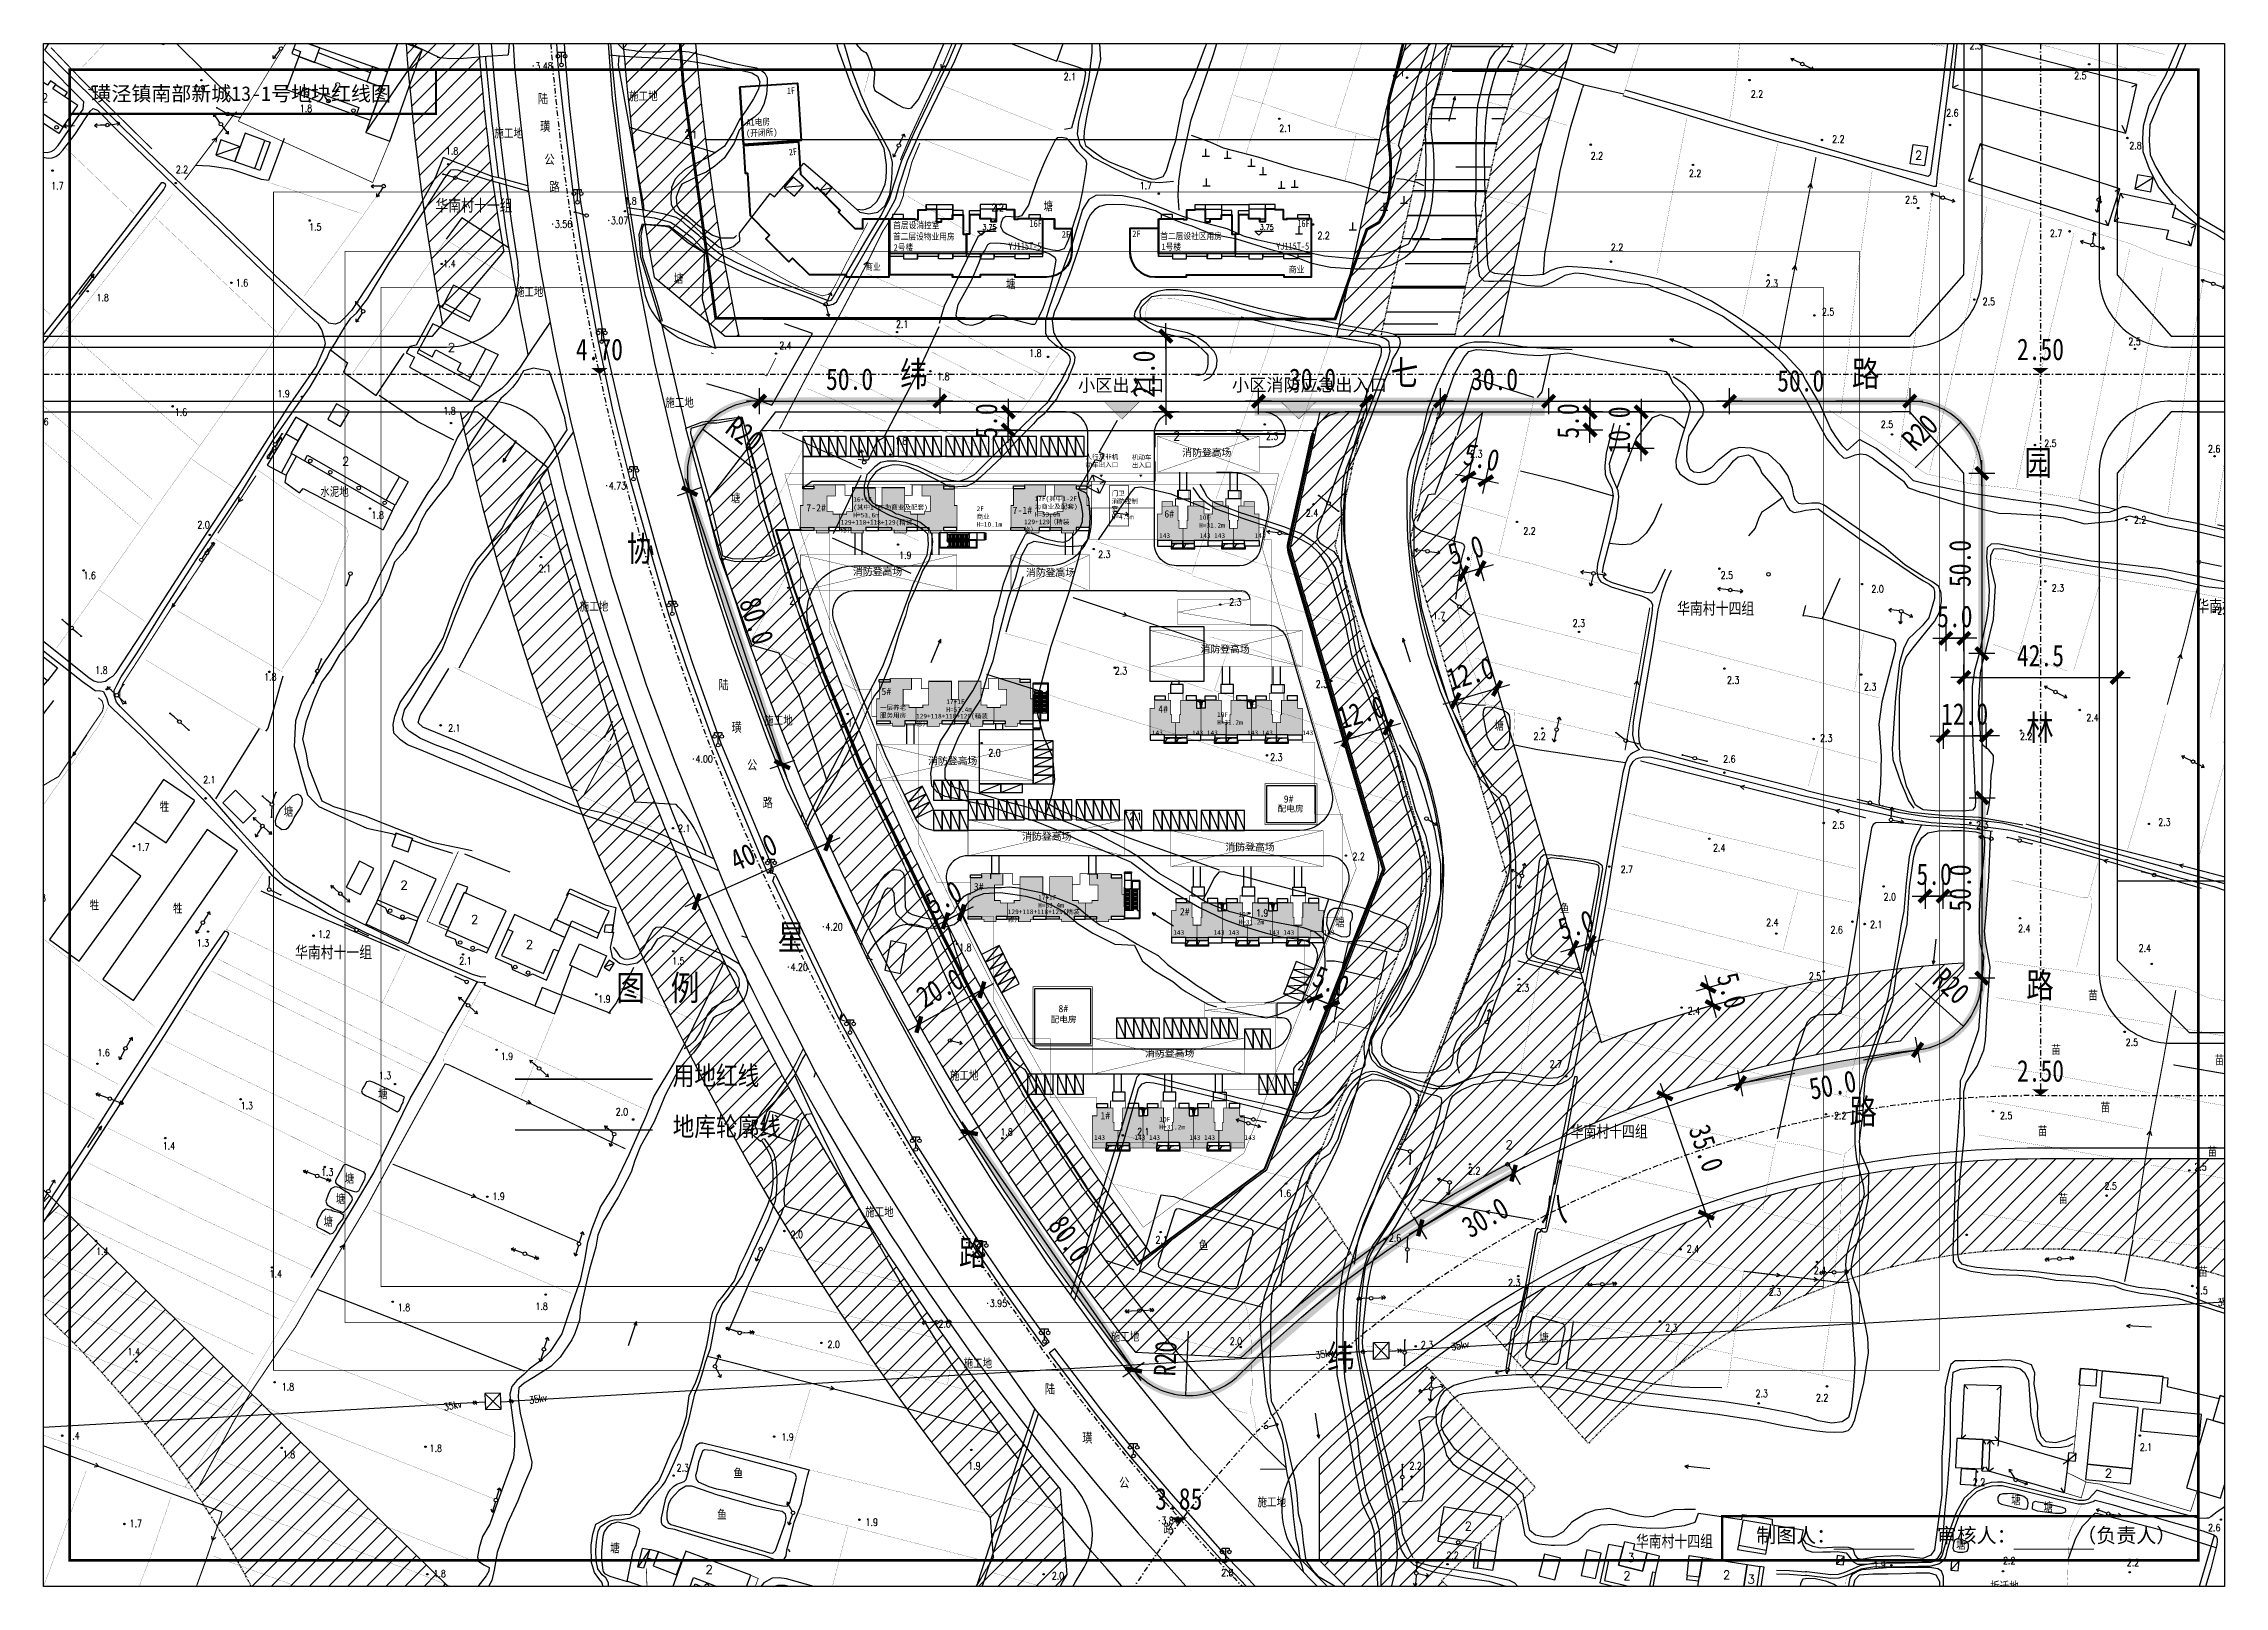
# Model space of a CAD drawing. Header units: millimetres. Extents: x 509011 to 512133, y 3502040 to 3502468.
# Drawn here: x 509011 to 509616, y 3502040 to 3502468 of the extents above; entities outside this region: 4.
import ezdxf
from ezdxf.enums import TextEntityAlignment as Align
from ezdxf.xclip import XClip

# ---------------------------------------------------------------- set-up
doc = ezdxf.new("R2010")
doc.units = ezdxf.units.MM
doc.header["$XCLIPFRAME"] = 0
for name, pattern in [('05-108-2 (01) 3F(2013 1018)$0$X-ME SHAFT SH$0$X_1st core$0$CENTER', [2, 1.25, -0.25, 0.25, -0.25]), ('ACAD_ISO12W100', [21, 12, -3, 0, -3, 0, -3]), ('AX-6-P01-50$0$AX-6-RF-50$0$Cells for Lilly - Default$0$DASHED', [0.75, 0.5, -0.25]), ('CENTER', [2, 1.25, -0.25, 0.25, -0.25]), ('DASH', [0.35, 0.25, -0.1]), ('DASHDOT', [1, 0.5, -0.25, 0, -0.25]), ('DIVIDE', [1.25, 0.5, -0.25, 0, -0.25, 0, -0.25]), ('DOTE', [2.42, 2, -0.2, 0.02, -0.2])]:
    doc.linetypes.add(name, pattern=pattern)
for name, color, linetype in [('0-用地红线', 1, 'Continuous'), ('0-禁止车辆开口方向', 251, 'Continuous'), ('A-RAIL', 2, 'Continuous'), ('A-ROOF-DRAN', 175, 'Continuous'), ('A-防火分区', 6, 'Continuous'), ('BD-建筑型号层数', 2, 'Continuous'), ('BD-规划建筑阳台', 56, 'Continuous'), ('DIM_ELEV', 3, 'Continuous'), ('DM-半径', 251, 'Continuous'), ('DM-尺寸标注', 251, 'Continuous'), ('DM-标高', 251, 'Continuous'), ('dx', 251, 'Continuous'), ('GH-水系', 251, 'DIVIDE'), ('HX-地块线', 253, 'DASHDOT'), ('JZD', 1, 'Continuous'), ('KZ-控制指标', 253, 'Continuous'), ('Kzx_Red', 1, 'Continuous'), ('M-地下车库-UN CARBARN', 180, 'DASH'), ('PUB_TEXT', 7, 'Continuous'), ('RD-中线', 253, 'DASHDOT'), ('RD-侧石线', 253, 'Continuous'), ('RD-红线', 253, 'Continuous'), ('TK', 7, 'Continuous'), ('TK_Info', 7, 'Continuous'), ('T多层退线', 253, 'DASH'), ('T水系界面', 251, 'DASH'), ('T高层退线', 253, 'DASH'), ('WALL', 9, 'Continuous'), ('xf', 34, 'Continuous'), ('YD-E1', 253, 'Continuous'), ('YD-G1', 251, 'Continuous'), ('停车位', 9, 'Continuous'), ('小区道路', 254, 'Continuous'), ('文字', 7, 'Continuous'), ('标注', 3, 'Continuous'), ('线框', 7, 'Continuous'), ('路名', 253, 'Continuous')]:
    doc.layers.add(name, color=color, linetype=linetype)
doc.layers.add('32围墙边线', color=61, linetype='Continuous', lineweight=60)
doc.layers.add('BD－规划建筑轴线', color=40, linetype='Continuous', lineweight=40)
doc.layers.add('填充', color=7, linetype='Continuous', plot=False)
doc.styles.add('-黑体', font='simhei.ttf')
doc.styles.add('_TCH_DIM', font='SIMPLEX', dxfattribs={"bigfont": 'GBCBIG'})
doc.styles.add('CHART', font='ROMANS.shx', dxfattribs={"height": 2.4, "bigfont": 'hzdx.shx'})
doc.styles.add('CTRLP', font='ROMANS.shx', dxfattribs={"width": 0.8, "height": 2.4, "bigfont": 'hzdx.shx'})
doc.styles.add('DIMHT', font='simhei.ttf', dxfattribs={"width": 0.8})
doc.styles.add('DIMST', font='simhei.ttf', dxfattribs={"width": 0.8})
doc.styles.add('GCD', font='ROMANS.shx', dxfattribs={"width": 0.8, "height": 2, "bigfont": 'hzdx.shx'})
doc.styles.add('GKQY30', font='ROMANS.shx', dxfattribs={"height": 3, "bigfont": 'hzdx.shx'})
doc.styles.add('GLDJ24', font='ROMANS.shx', dxfattribs={"height": 2.4, "bigfont": 'hzdx.shx'})
doc.styles.add('GYX', font='ROMANS.shx', dxfattribs={"width": 0.8, "height": 2, "bigfont": 'hzdx.shx'})
doc.styles.add('HZTXT', font='txt.shx', dxfattribs={"width": 0.8, "bigfont": 'hztxt.shx'})
doc.styles.add('HZTXT4', font='txt.shx', dxfattribs={"width": 0.8, "height": 4, "bigfont": 'hztxt.shx'})
doc.styles.add('KZZB1', font='simhei.ttf')
doc.styles.add('RIVER30', font='ROMANS.shx', dxfattribs={"height": 3, "bigfont": 'hzdx.shx'})
doc.styles.add('ROAD30', font='ROMANS.shx', dxfattribs={"height": 3, "bigfont": 'hzdx.shx'})
doc.styles.add('ROAD40', font='ROMANS.shx', dxfattribs={"height": 4, "bigfont": 'hzdx.shx'})
doc.styles.get("Standard").update_dxf_attribs({"font": 'txt', "bigfont": 'gbcbig.shx'})
doc.styles.add('VBOUNDN', font='ROMANS.shx', dxfattribs={"height": 3, "bigfont": 'hzdx.shx'})
doc.styles.add('VZRC', font='ROMANS.shx', dxfattribs={"height": 3.75, "bigfont": 'hzdx.shx'})
doc.styles.add('ZBMC', font='ROMANS.shx', dxfattribs={"height": 3, "bigfont": 'hzdx.shx'})
doc.styles.add('ZRC', font='ROMANS.shx', dxfattribs={"height": 3.75, "bigfont": 'hzdx.shx'})
doc.styles.add('黑体', font='simhei.ttf', dxfattribs={"width": 0.6})
doc.linetypes.add('FENCELINE2', pattern='A,0.25,-0.1,[132,ltypeshp.shx,S=0.1,R=0,X=-0.1,Y=0],-0.1,1', length=1.45)
doc.dimstyles.new('ISO-25', dxfattribs={"dimtxt": 2.5, "dimasz": 2.5, "dimexe": 1.25, "dimexo": 0.625, "dimtad": 1, "dimtxsty": 'Standard', "dimcen": 2.5, "dimadec": 0, "dimazin": 0, "dimtfac": 1, "dimtmove": 0, "dimatfit": 3, "dimfxl": 1, "dimarcsym": 0})
pattern_1 = [(45, (0, 0), (-2.6516504294, 2.6516504294), [])]
pattern_2 = [(0, (0, 0), (22, 10), [150, -20, 50, -10]), (0, (13.3, 5), (-10, 13.3), [30, -3.3, 60, -7.5]), (0, (5, 8.5), (52, 6.7), [80, -14, 40, -10])]

msp = doc.modelspace()

# ---------------------------------------------------------------- texts
at = {"color": 0, "insert": (509024.63, 3502455.88), "char_height": 4.0608, "width": 111.1769, "attachment_point": 1}
msp.add_mtext('{\\fSimHei|b0|i0|c134|p49;璜泾镇南部新城13-1号地块红线图}', dxfattribs=at)
at = {"layer": '文字', "insert": (511936.43, 3502374.85), "char_height": 3.5, "width": 44.0462, "attachment_point": 1}
msp.add_mtext('{\\fSimHei|b0|i0|c134|p49;小区消防应急出入口}', dxfattribs=at)

# ---------------------------------------------------------------- blocks, each defined once
blk = doc.blocks.new('ERHRYJUGYKI')
at = {"layer": 'JZD', "color": 8, "linetype": '05-108-2 (01) 3F(2013 1018)$0$X-ME SHAFT SH$0$X_1st core$0$CENTER', "ltscale": 5, "flags": 128}
blk.add_lwpolyline([(509218.62, 3502316.03), (509213.83, 3502331.37), (509207.07, 3502356.13), (509207.94, 3502357.26), (509210.41, 3502360.47), (509292.17, 3502360.41), (509364.21, 3502360.42), (509357.12, 3502328.01), (509383.37, 3502238.71), (509350.51, 3502155.43), (509318.65, 3502131.93), (509314.71, 3502129.02), (509310.39, 3502135.01), (509299.73, 3502150.26), (509284.29, 3502174.12), (509267.22, 3502204.72), (509258.95, 3502221.32), (509237.17, 3502266.75), (509226.65, 3502292.91)], close=True, dxfattribs=at)
blk = doc.blocks.new('尺寸线')
for p, q in [((-60, 0), (60, 0)), ((0, 60), (0, -60))]:
    blk.add_line(p, q)
at = {"const_width": 20}
blk.add_lwpolyline([(-28, -28), (28, 28)], dxfattribs=at)
blk = doc.blocks.new('*D65')
at = {"layer": 'DM-尺寸标注', "color": 0, "lineweight": -2, "transparency": 16777216}
for p, q in [((509261.44, 3502224.49), (509261.38, 3502224.47)), ((509265.95, 3502226.79), (509261.49, 3502224.52)), ((509266, 3502226.82), (509266.05, 3502226.84))]:
    blk.add_line(p, q, dxfattribs=at)
at = {"layer": 'DM-尺寸标注', "color": 0, "lineweight": -2, "transparency": 16777216, "xscale": 0.06, "yscale": 0.06, "zscale": 0.06}
for p, rotation in [((509261.49, 3502224.52), 26.96002021829585), ((509265.95, 3502226.79), 206.9600202182959)]:
    blk.add_blockref('尺寸线', p, dxfattribs=dict(at, rotation=rotation))
at = {"layer": 'DM-尺寸标注', "color": 0, "transparency": 16777216, "insert": (509260.98, 3502231.03), "char_height": 6, "attachment_point": 5, "rotation": 26.96002, "style": 'DIMST'}
blk.add_mtext('5.0', dxfattribs=at)
blk = doc.blocks.new('GC200')
at = {"layer": 'dx', "const_width": 0.2, "flags": 128}
blk.add_lwpolyline([(-0.1, 0, 1), (0.1, 0, 1)], format="xyb", close=True, dxfattribs=at)
blk = doc.blocks.new('B811C1')
at = {"layer": 'dx'}
for p, q in [((-3.5, 0), (3.5, 0)), ((3.5, 0), (2.5, 0.4)), ((2.5, -0.4), (3.5, 0))]:
    blk.add_line(p, q, dxfattribs=at)
blk = doc.blocks.new('B711A3')
at = {"layer": 'dx'}
for p, q in [((0.5, 0), (2, 0)), ((2.7, 0), (2, 0.5)), ((2.7, 0), (2, -0.5)), ((2, 0), (3.5, 0)), ((3.5, 0), (2.8, 0.5)), ((3.5, 0), (2.8, -0.5))]:
    blk.add_line(p, q, dxfattribs=at)
blk = doc.blocks.new('B713')
at = {"layer": 'dx'}
blk.add_circle((0, 0), 0.5, dxfattribs=at)
blk = doc.blocks.new('B712A3')
at = {"layer": 'dx'}
for p, q in [((0.5, 0), (2, 0)), ((2, 0), (3.5, 0)), ((3.5, 0), (2.8, 0.5)), ((3.5, 0), (2.8, -0.5))]:
    blk.add_line(p, q, dxfattribs=at)
blk = doc.blocks.new('B1021A')
at = {"layer": 'dx'}
for radius in [0.2, 0.15, 0.1, 0.05]:
    blk.add_circle((0, 0), radius, dxfattribs=at)
blk = doc.blocks.new('B72A3')
at = {"layer": 'dx'}
for p, q in [((0.5, 0), (2, 0)), ((2, 0), (3.5, 0))]:
    blk.add_line(p, q, dxfattribs=at)
for radius in [0.1, 0.04]:
    blk.add_circle((3.5, 0), radius, dxfattribs=at)
blk = doc.blocks.new('B716')
at = {"layer": 'dx'}
for p, q in [((1, 0.5), (-1, 0.5)), ((-1, 0.5), (-1, -0.5)), ((1, 0.45), (-1, 0.45)), ((1, 0.4), (-1, 0.4)), ((1, 0.35), (-1, 0.35)), ((1, 0.3), (-1, 0.3)), ((1, 0.25), (-1, 0.25)), ((1, 0.2), (-1, 0.2)), ((1, 0.15), (-1, 0.15)), ((1, 0.1), (-1, 0.1)), ((1, 0.05), (-1, 0.05)), ((1, 0), (-1, 0)), ((1, -0.5), (1, 0.5)), ((1, -0.05), (-1, -0.05)), ((1, -0.1), (-1, -0.1)), ((1, -0.15), (-1, -0.15)), ((1, -0.2), (-1, -0.2)), ((1, -0.25), (-1, -0.25)), ((1, -0.3), (-1, -0.3)), ((1, -0.35), (-1, -0.35)), ((1, -0.4), (-1, -0.4)), ((1, -0.45), (-1, -0.45)), ((-1, -0.5), (1, -0.5))]:
    blk.add_line(p, q, dxfattribs=at)
blk = doc.blocks.new('B718A')
at = {"layer": 'dx'}
for p, q in [((0, 0), (0.75, 1.25)), ((0.25, 1.25), (1, 2.5)), ((0.75, 1.25), (0.25, 1.25)), ((1, 2.5), (0.625, 2.3447)), ((1, 2.5), (1, 2.125))]:
    blk.add_line(p, q, dxfattribs=at)
blk = doc.blocks.new('B529')
at = {"layer": 'dx'}
for p, q in [((-1, 2), (1, 2)), ((1, 1), (-1, 1)), ((-1, 1), (-1, 0)), ((0, 1), (0, 2)), ((1, 0), (1, 1))]:
    blk.add_line(p, q, dxfattribs=at)
blk = doc.blocks.new('B831')
at = {"layer": 'dx'}
for p, q in [((-1.1, 0.6), (0, 0)), ((0, 0), (-1.1, -0.6))]:
    blk.add_line(p, q, dxfattribs=at)
blk = doc.blocks.new('B439B2')
at = {"layer": 'dx'}
blk.add_circle((0, 0), 0.5, dxfattribs=at)
blk = doc.blocks.new('gcbj0304')
at = {"layer": 'dx'}
for p, q in [((-0.5, 0), (0.5, 0)), ((0.35, 0.5), (-0.35, 0.5)), ((-0.35, 0.5), (-0.35, 0)), ((-0.35, 0.5), (-0.25, 0.39)), ((0.35, 0.5), (0.25, 0.39)), ((0.35, 0), (0.35, 0.5))]:
    blk.add_line(p, q, dxfattribs=at)
blk = doc.blocks.new('B1139B')
at = {"layer": 'dx'}
for p, q in [((1, 0), (-1, 0)), ((-0.5, 0), (-0.5, 1.5)), ((0.5, 0), (0.5, 1.5))]:
    blk.add_line(p, q, dxfattribs=at)
for centre, radius, start, end in [((-1.25, 1.25), 0.79, 18.41793, 71.58207), ((2.25, 1.75), 1.77, 134.9827, 188.1474)]:
    blk.add_arc(centre, radius, start, end, dxfattribs=at)
blk = doc.blocks.new('B1132A')
at = {"layer": 'dx'}
for centre, radius, start, end in [((0, 0), 0.5, 90, 270), ((0, 2.1), 0.24, 90, 270), ((0, 1.16), 0.24, 90, 270), ((0, 2.1), 0.2, 90, 270), ((0, 1.16), 0.2, 90, 270), ((0, 2.1), 0.14, 90, 270), ((0, 1.16), 0.14, 90, 270), ((0, 2.1), 0.1, 90, 270), ((0, 1.16), 0.1, 90, 270), ((0, 2.1), 0.04, 90, 270), ((0, 1.16), 0.04, 90, 270), ((0, 2.1), 0.24, 270, 90), ((0, 2.1), 0.2, 270, 90), ((0, 2.1), 0.14, 270, 90), ((0, 2.1), 0.1, 270, 90), ((0, 2.1), 0.04, 270, 90), ((0, 1.16), 0.24, 270, 90), ((0, 1.16), 0.2, 270, 90), ((0, 1.16), 0.14, 270, 90), ((0, 1.16), 0.1, 270, 90), ((0, 1.16), 0.04, 270, 90), ((0, 0), 0.5, 270, 90), ((-1, -0.54), 0.24, 0, 180), ((-1, -0.54), 0.24, 180, 0), ((-1, -0.54), 0.2, 0, 180), ((-1, -0.54), 0.2, 180, 0), ((-1, -0.54), 0.14, 0, 180), ((-1, -0.54), 0.14, 180, 0), ((-1, -0.54), 0.1, 0, 180), ((-1, -0.54), 0.1, 180, 0), ((-1, -0.54), 0.04, 0, 180), ((-1, -0.54), 0.04, 180, 0), ((1, -0.54), 0.24, 0, 180), ((1, -0.54), 0.24, 180, 0), ((1, -0.54), 0.2, 0, 180), ((1, -0.54), 0.2, 180, 0), ((1, -0.54), 0.14, 0, 180), ((1, -0.54), 0.14, 180, 0), ((1, -0.54), 0.1, 0, 180), ((1, -0.54), 0.1, 180, 0), ((1, -0.54), 0.04, 0, 180), ((1, -0.54), 0.04, 180, 0)]:
    blk.add_arc(centre, radius, start, end, dxfattribs=at)
blk = doc.blocks.new('B651B')
at = {"layer": 'dx'}
for p, q in [((-1.1, 0.6), (0, 0)), ((0, 0), (-1.1, -0.6))]:
    blk.add_line(p, q, dxfattribs=at)
blk = doc.blocks.new('B587A')
at = {"layer": 'dx'}
for p, q in [((-1.25, 0), (1.25, 0)), ((0, 0), (0, 1.5))]:
    blk.add_line(p, q, dxfattribs=at)
blk.add_arc((0, 0.75), 1.25, 0, 180, dxfattribs=at)
blk = doc.blocks.new('B575')
at = {"layer": 'dx'}
for p, q in [((1.1, 0), (-1.1, 0)), ((-0.8, 1.5), (-1, 1.7)), ((-0.6, 1.5), (-0.8, 1.5)), ((-0.7, 1.5), (-0.6, 1.5)), ((-0.6, 0), (-0.6, 1.5)), ((-0.5, 1.5), (-0.4, 1.5)), ((0.5, 1.5), (-0.5, 1.5)), ((-0.5, 1.5), (-0.5, 0)), ((-0.5, 0), (0.4, 0)), ((0.4, 1.5), (-0.4, 1.5)), ((-0.4, 1.5), (-0.4, 0)), ((-0.4, 0), (0.3, 0)), ((-0.3, 1.5), (-0.2, 1.5)), ((0.3, 1.5), (-0.3, 1.5)), ((-0.3, 1.5), (-0.3, 0)), ((-0.3, 0), (0.2, 0)), ((0.2, 1.5), (-0.2, 1.5)), ((-0.2, 1.5), (-0.2, 0)), ((-0.2, 0), (0.1, 0)), ((-0.1, 1.5), (0.8, 1.5)), ((0.1, 1.5), (-0.1, 1.5)), ((-0.1, 1.5), (-0.1, 0)), ((-0.1, 0), (0, 0)), ((0, 2.3), (0, 2.5)), ((0, 2.3), (0, 2.2)), ((0, 2.3), (0, 2.2)), ((0, 2.1), (0, 2)), ((0, 2.1), (0, 2)), ((0, 1.9), (0, 1.8)), ((0, 1.9), (0, 1.8)), ((0, 1.7), (0, 1.6)), ((0, 1.7), (0, 1.6)), ((0, 0), (0, 1.5)), ((0.1, 1.5), (0.6, 1.5)), ((0.1, 0), (0.1, 1.5)), ((0.3, 1.5), (0.2, 1.5)), ((0.2, 0), (0.2, 1.5)), ((0.3, 0), (0.3, 1.5)), ((0.5, 1.5), (0.4, 1.5)), ((0.4, 0), (0.4, 1.5)), ((0.5, 0), (0.5, 1.5)), ((0.6, 0), (0.5, 0)), ((0.7, 1.5), (0.6, 1.5)), ((0.6, 1.5), (0.6, 0)), ((0.8, 1.5), (1, 1.7))]:
    blk.add_line(p, q, dxfattribs=at)
for centre, radius, start, end in [((-1.2, 2.7), 1.26, 288.41883, 341.58117), ((-1.05, 2.55), 1.11, 288.41948, 341.58052), ((-0.9, 2.4), 0.948, 288.41732, 341.58268), ((-0.75, 2.25), 0.79, 288.41793, 341.58207), ((-0.6, 2.1), 0.632, 288.41883, 341.58117), ((-0.45, 1.95), 0.474, 288.42035, 341.57965), ((-0.3, 1.8), 0.316, 288.4143, 341.5857), ((-0.15, 1.65), 0.158, 288.4143, 341.5857), ((1.2, 2.7), 1.26, 198.41883, 251.58117), ((1.05, 2.55), 1.11, 198.41948, 251.58052), ((0.9, 2.4), 0.948, 198.41732, 251.58268), ((0.75, 2.25), 0.79, 198.41793, 251.58207), ((0.6, 2.1), 0.632, 198.41883, 251.58117), ((0.45, 1.95), 0.474, 198.42035, 251.57965), ((0.3, 1.8), 0.316, 198.4143, 251.5857), ((0.15, 1.65), 0.158, 198.4143, 251.5857)]:
    blk.add_arc(centre, radius, start, end, dxfattribs=at)
blk = doc.blocks.new('B561')
at = {"layer": 'dx'}
for p, q in [((-2, 0), (-1.5, 0)), ((-1.5, 0), (-1.5, 1.5)), ((-1.5, 1.5), (-0.75, 1.5)), ((-1.5, 0), (2, 0)), ((-0.75, 1.5), (-0.75, 4)), ((-0.75, 4), (0.75, 4)), ((-0.75, 1.5), (1.5, 1.5)), ((0.75, 4), (0.75, 1.5)), ((1.5, 1.5), (1.5, 0))]:
    blk.add_line(p, q, dxfattribs=at)
blk = doc.blocks.new('B851')
at = {"layer": 'dx'}
for p, q in [((1.25, 0.75), (-1.25, 0.75)), ((-0.75, 1.25), (-0.75, -1.25)), ((0.75, -1.25), (0.75, 1.25)), ((-1.25, -0.75), (1.25, -0.75))]:
    blk.add_line(p, q, dxfattribs=at)
blk = doc.blocks.new('587C')
at = {"layer": 'dx'}
for p, q in [((-1, 0), (1, 0)), ((0, 0), (0, 2))]:
    blk.add_line(p, q, dxfattribs=at)
blk = doc.blocks.new('gc097')
at = {"layer": 'dx'}
for p, q in [((-1, 2.9), (-1, 3.5)), ((-1, 3.5), (1, 3.5)), ((0, 0.5), (0, 3.5)), ((1, 3.5), (1, 2.9))]:
    blk.add_line(p, q, dxfattribs=at)
for centre in [(-1, 2.4), (0, 0), (1, 2.4)]:
    blk.add_circle(centre, 0.5, dxfattribs=at)
blk = doc.blocks.new('B5522')
at = {"layer": 'dx'}
for p, q in [((0, 0.5), (0, 3.5)), ((0, 2.75), (1.5, 3.5)), ((1.5, 2), (0, 2.75)), ((1.5, 3.5), (1.5, 2))]:
    blk.add_line(p, q, dxfattribs=at)
blk.add_circle((0, 0), 0.5, dxfattribs=at)
blk = doc.blocks.new('B752')
at = {"layer": 'dx'}
for p, q in [((-1, 2.5), (1, 2.5)), ((-1, 0), (1, 0)), ((0, 1), (0, 2.5))]:
    blk.add_line(p, q, dxfattribs=at)
blk.add_circle((0, 0), 1, dxfattribs=at)
blk = doc.blocks.new('B437B')
at = {"layer": 'dx'}
for p, q in [((-0.5, -0.5), (-0.5, 0.5)), ((-0.5, 0.5), (0.5, 0.5)), ((-0.4, -0.5), (-0.4, 0.5)), ((-0.4, 0.5), (0.4, 0.5)), ((-0.3, -0.5), (-0.3, 0.5)), ((-0.3, 0.5), (0.3, 0.5)), ((-0.2, -0.5), (-0.2, 0.5)), ((-0.2, 0.5), (0.2, 0.5)), ((-0.1, -0.5), (-0.1, 0.5)), ((-0.1, 0.5), (0.1, 0.5)), ((0, -0.5), (0, 0.5)), ((0.1, 0.5), (0.1, -0.5)), ((0.2, 0.5), (0.2, -0.5)), ((0.3, 0.5), (0.3, -0.5)), ((0.4, 0.5), (0.4, -0.5)), ((0.5, 0.5), (0.5, -0.5)), ((0.5, -0.5), (-0.5, -0.5)), ((0.4, -0.5), (-0.3, -0.5)), ((0.3, -0.5), (-0.2, -0.5)), ((0.2, -0.5), (-0.1, -0.5)), ((0.1, -0.5), (0, -0.5))]:
    blk.add_line(p, q, dxfattribs=at)
blk = doc.blocks.new('B5521')
at = {"layer": 'dx'}
for p, q in [((-1, 3), (-1, 3.5)), ((-1, 3.5), (0, 3.5)), ((0, 0.5), (0, 3.5)), ((0, 3.5), (1, 3.5)), ((1, 3.5), (1, 3))]:
    blk.add_line(p, q, dxfattribs=at)
for centre in [(-1, 2.5), (0, 0), (1, 2.5)]:
    blk.add_circle(centre, 0.5, dxfattribs=at)
blk = doc.blocks.new('B554')
at = {"layer": 'dx'}
for p, q in [((-2, 0), (2, 0)), ((-0.5, 4), (-1.5, 0)), ((0.5, 0), (-0.5, 4)), ((-0.5, 0), (-0.5, 4)), ((-0.4, 0), (-0.4, 3.6)), ((-0.3, 0), (-0.3, 3.2)), ((-0.2, 0), (-0.2, 2.8)), ((-0.1, 0), (-0.1, 2.4)), ((0, 0), (0, 2)), ((0.1, 0), (0.1, 1.6)), ((0.2, 0), (0.2, 1.2)), ((0.3, 0), (0.3, 0.8)), ((0.4, 0), (0.4, 0.4)), ((1, 2), (0.5, 0)), ((0.5, 0), (1, 0)), ((1.5, 0), (1, 2)), ((1, 0), (1, 2)), ((1.1, 0), (1.1, 1.6)), ((1.2, 0), (1.2, 1.2)), ((1.3, 0), (1.3, 0.8)), ((1.4, 0), (1.4, 0.4))]:
    blk.add_line(p, q, dxfattribs=at)
blk = doc.blocks.new('B746A')
at = {"layer": 'dx'}
for p, q in [((-0.0429, -0.0429), (-0.0429, 0.9571)), ((-0.75, -0.75), (-0.0429, -0.0429)), ((-0.0429, -0.0429), (0.6642, -0.75))]:
    blk.add_line(p, q, dxfattribs=at)
for start, end in [(90, 225), (315, 90), (225, 315)]:
    blk.add_arc((-0.0429, -0.0429), 1, start, end, dxfattribs=at)
blk = doc.blocks.new('B717')
at = {"layer": 'dx'}
for q in [(-0.36, 0.48), (0, 2), (0.36, 0.48)]:
    blk.add_line((0, 0), q, dxfattribs=at)
blk = doc.blocks.new('B566')
at = {"layer": 'dx'}
for p, q in [((-1.5, 1.5), (0, 3)), ((0, 1.5), (-1.5, 1.5)), ((-0.75, 0), (-0.75, 1.5)), ((0, 3), (1.5, 1.5)), ((1.5, 1.5), (0, 1.5)), ((0.75, 1.5), (0.75, 0))]:
    blk.add_line(p, q, dxfattribs=at)
blk = doc.blocks.new('B564')
at = {"layer": 'dx'}
for p, q in [((0, 0.5), (0, 3.5)), ((0, 3.5), (1.5, 3.5)), ((1.5, 2.5), (0, 2.5)), ((1.5, 3.5), (1.5, 2.5))]:
    blk.add_line(p, q, dxfattribs=at)
for start, end in [(0, 180), (180, 0)]:
    blk.add_arc((0, 0), 0.5, start, end, dxfattribs=at)
blk = doc.blocks.new('B534')
at = {"layer": 'dx'}
for p, q in [((-1.5, 1), (0, 1)), ((0, -1), (1.5, -1))]:
    blk.add_line(p, q, dxfattribs=at)
for radius in [1, 0.025]:
    blk.add_circle((0, 0), radius, dxfattribs=at)
blk = doc.blocks.new('B315')
at = {"layer": 'dx'}
for p, q in [((1, 1), (-1, 1)), ((-1, 1), (-1, -1)), ((1, -1), (1, 1)), ((-1, -1), (1, -1))]:
    blk.add_line(p, q, dxfattribs=at)
blk.add_circle((0, 0), 0.0125, dxfattribs=at)
blk.add_point((0, 0), dxfattribs=at)
blk = doc.blocks.new('B656C')
at = {"layer": 'dx'}
for p, q in [((0, 2.5), (1.25, 3.25)), ((0, 0), (0, 2.5)), ((1.25, 1.75), (0, 2.5)), ((0, 0), (1, 0))]:
    blk.add_line(p, q, dxfattribs=at)
blk = doc.blocks.new('B5262')
at = {"layer": 'dx'}
for p, q in [((-1, 2), (-1, 3)), ((-1, 3), (0, 3)), ((-0.5, 2), (-1, 2)), ((-1, 0), (-0.5, 0)), ((-0.5, 0), (-0.5, 2)), ((1, 2), (-0.5, 2)), ((-0.5, 0), (1, 0)), ((0, 3), (0, 3.5)), ((0, 3), (1, 3)), ((0.5, 2), (0.5, 0)), ((1, 3), (1, 2))]:
    blk.add_line(p, q, dxfattribs=at)
blk = doc.blocks.new('B718B')
at = {"layer": 'dx'}
for p, q in [((-0.75, -0.5), (-0.75, 0.5)), ((-0.75, 0.5), (0.75, 0.5)), ((-0.625, -0.5), (-0.625, 0.5)), ((-0.625, 0.5), (0.625, 0.5)), ((-0.5, -0.5), (-0.5, 0.5)), ((-0.5, 0.5), (0.5, 0.5)), ((-0.375, -0.5), (-0.375, 0.5)), ((-0.375, 0.5), (0.375, 0.5)), ((-0.25, -0.5), (-0.25, 0.5)), ((-0.25, 0.5), (0.25, 0.5)), ((-0.125, -0.5), (-0.125, 0.5)), ((-0.125, 0.5), (0.125, 0.5)), ((0, 0.5), (0.75, 1.75)), ((0, -0.5), (0, 0.5)), ((0.125, 0.5), (0.125, -0.5)), ((0.25, 1.75), (1, 3)), ((0.75, 1.75), (0.25, 1.75)), ((0.25, 0.5), (0.25, -0.5)), ((0.375, 0.5), (0.375, -0.5)), ((0.5, 0.5), (0.5, -0.5)), ((1, 3), (0.625, 2.845)), ((0.625, 0.5), (0.625, -0.5)), ((0.75, 0.5), (0.75, -0.5)), ((1, 3), (1, 2.625)), ((0.75, -0.5), (-0.75, -0.5)), ((0.625, -0.5), (-0.5, -0.5)), ((0.5, -0.5), (-0.375, -0.5)), ((0.375, -0.5), (-0.25, -0.5)), ((0.25, -0.5), (-0.125, -0.5)), ((0.125, -0.5), (0, -0.5))]:
    blk.add_line(p, q, dxfattribs=at)
blk = doc.blocks.new('B576')
at = {"layer": 'dx'}
for p, q in [((-1, 1), (0, 2)), ((1, 1), (-1, 1)), ((-1, 1), (-0.9, 1)), ((1, 0), (-1, 0)), ((-0.9, 1), (0, 1.9)), ((-0.8, 1), (0, 1.8)), ((0.9, 1), (-0.8, 1)), ((-0.7, 1), (0, 1.7)), ((0.8, 1), (-0.7, 1)), ((-0.6, 1), (0, 1.6)), ((0.7, 1), (-0.6, 1)), ((-0.5, 1), (0, 1.5)), ((0.6, 1), (-0.5, 1)), ((-0.4, 1), (0, 1.4)), ((0.5, 1), (-0.4, 1)), ((-0.3, 1), (0, 1.3)), ((0.4, 1), (-0.3, 1)), ((-0.2, 1), (0, 1.2)), ((0.3, 1), (-0.2, 1)), ((-0.1, 1), (0, 1.1)), ((0.2, 1), (-0.1, 1)), ((0, 2), (1, 1)), ((0, 1.9), (0.9, 1)), ((0, 1.8), (0.8, 1)), ((0, 1.7), (0.7, 1)), ((0, 1.6), (0.6, 1)), ((0, 1.5), (0.5, 1)), ((0, 1.4), (0.4, 1)), ((0, 1.3), (0.3, 1)), ((0, 1.2), (0.2, 1)), ((0, 1.1), (0.1, 1)), ((0, 0), (0, 1)), ((0.1, 1), (0, 1))]:
    blk.add_line(p, q, dxfattribs=at)
blk = doc.blocks.new('B439B1')
at = {"layer": 'dx', "const_width": 1, "flags": 128}
blk.add_lwpolyline([(-1, 0), (0, 0)], dxfattribs=at)
blk = doc.blocks.new('713A')
at = {"layer": 'dx'}
blk.add_circle((0, 0), 0.5, dxfattribs=at)
blk = doc.blocks.new('gc170')
at = {"layer": 'dx'}
blk.add_circle((0, 0), 0.5, dxfattribs=at)
blk = doc.blocks.new('gc187')
at = {"layer": 'dx', "const_width": 1, "flags": 128}
blk.add_lwpolyline([(-1, 1), (-1, -1)], dxfattribs=at)
at = {"layer": 'dx'}
blk.add_circle((0, 0), 0.5, dxfattribs=at)
blk = doc.blocks.new('gc132')
at = {"layer": 'dx'}
for p, q in [((-0.05, 1.71), (0.84, 3.1)), ((0.49, 1.38), (-0.05, 1.71)), ((0.01, 0.51), (0.49, 1.38)), ((0.01, 0.51), (0.01, 0.51)), ((0.01, 0.51), (0.01, 0.51)), ((0.01, 0.51), (0.01, 0.51))]:
    blk.add_line(p, q, dxfattribs=at)
blk.add_lwpolyline([(0.84, 3.1, 0, 0.4, 0), (0.51, 2.59, 0.4, 0.4, 0)], format="xyseb", dxfattribs=at)
blk.add_circle((0, 0), 0.5, dxfattribs=at)
blk = doc.blocks.new('gc013a')
at = {"layer": 'dx'}
blk.add_line((0.5, 0), (4, 0), dxfattribs=at)
at = {"layer": 'dx', "flags": 128}
for points in [[(2.88, 0.5), (3.38, 0), (2.88, -0.5)], [(3.5, 0.5), (4, 0), (3.5, -0.5)]]:
    blk.add_lwpolyline(points, dxfattribs=at)
blk = doc.blocks.new('B557')
at = {"layer": 'dx'}
for p, q in [((0, 0.5), (0.7, 1.9)), ((0.32, 1.9), (1.12, 3.48)), ((0.32, 1.92), (0.7, 1.92)), ((1.12, 3.48), (0.92, 3.32)), ((1.12, 3.48), (1.1, 3.22))]:
    blk.add_line(p, q, dxfattribs=at)
for start, end in [(90, 270), (270, 90)]:
    blk.add_arc((0, 0.02), 0.5, start, end, dxfattribs=at)
blk = doc.blocks.new('B587C')
at = {"layer": 'dx'}
for p, q in [((-1, 0), (1, 0)), ((0, 0), (0, 2))]:
    blk.add_line(p, q, dxfattribs=at)
blk = doc.blocks.new('*D66')
at = {"layer": 'DM-半径', "color": 0, "lineweight": -2, "transparency": 16777216}
blk.add_line((509990.63, 3502619.91), (509977.7, 3502632.17), dxfattribs=at)
at = {"layer": 'DM-半径', "color": 0, "transparency": 16777216}
blk.add_solid([(509977.71, 3502632.17), (509977.7, 3502632.16), (509977.66, 3502632.21)], dxfattribs=at)
at = {"layer": 'DM-半径', "color": 0, "transparency": 16777216, "insert": (509989.07, 3502629.71), "char_height": 6, "attachment_point": 5, "rotation": 316.52904, "style": 'DIMST'}
blk.add_mtext('R20', dxfattribs=at)
blk = doc.blocks.new('*D67')
at = {"layer": 'DM-半径', "color": 0, "lineweight": -2, "transparency": 16777216}
blk.add_line((509938.56, 3502619.99), (509950.81, 3502632.92), dxfattribs=at)
at = {"layer": 'DM-半径', "color": 0, "transparency": 16777216}
blk.add_solid([(509950.81, 3502632.92), (509950.82, 3502632.91), (509950.85, 3502632.96)], dxfattribs=at)
at = {"layer": 'DM-半径', "color": 0, "transparency": 16777216, "insert": (509939.6, 3502629.86), "char_height": 6, "attachment_point": 5, "rotation": 46.52904, "style": 'DIMST'}
blk.add_mtext('R20', dxfattribs=at)
blk = doc.blocks.new('*D68')
at = {"layer": 'DM-半径', "color": 0, "lineweight": -2, "transparency": 16777216}
blk.add_line((510023.17, 3501911.15), (510010.9, 3501899.27), dxfattribs=at)
at = {"layer": 'DM-半径', "color": 0, "transparency": 16777216}
blk.add_solid([(510010.89, 3501899.28), (510010.91, 3501899.27), (510010.86, 3501899.23)], dxfattribs=at)
at = {"layer": 'DM-半径', "color": 0, "transparency": 16777216, "insert": (510013.37, 3501910.01), "char_height": 6, "attachment_point": 5, "rotation": 44.06032, "style": 'DIMST'}
blk.add_mtext('R15', dxfattribs=at)
blk = doc.blocks.new('*D69')
at = {"layer": 'DM-尺寸标注', "color": 0, "lineweight": -2, "transparency": 16777216}
for p, q in [((509437.33, 3502843.72), (509437.28, 3502843.75)), ((509441.75, 3502841.25), (509437.39, 3502843.69)), ((509441.8, 3502841.22), (509441.86, 3502841.19))]:
    blk.add_line(p, q, dxfattribs=at)
at = {"layer": 'DM-尺寸标注', "color": 0, "lineweight": -2, "transparency": 16777216, "xscale": 0.06, "yscale": 0.06, "zscale": 0.06}
for p, rotation in [((509437.39, 3502843.69), 330.7870976540599), ((509441.75, 3502841.25), 150.7870976540599)]:
    blk.add_blockref('尺寸线', p, dxfattribs=dict(at, rotation=rotation))
at = {"layer": 'DM-尺寸标注', "color": 0, "transparency": 16777216, "insert": (509442.51, 3502847.74), "char_height": 6, "attachment_point": 5, "rotation": 330.7871, "style": 'DIMST'}
blk.add_mtext('5.0', dxfattribs=at)
blk = doc.blocks.new('*D70')
at = {"layer": 'DM-尺寸标注', "color": 0, "lineweight": -2, "transparency": 16777216}
for p, q in [((509379.99, 3502841.56), (509379.93, 3502841.59)), ((509380.04, 3502841.53), (509384.4, 3502839.09)), ((509384.45, 3502839.06), (509384.51, 3502839.03))]:
    blk.add_line(p, q, dxfattribs=at)
at = {"layer": 'DM-尺寸标注', "color": 0, "lineweight": -2, "transparency": 16777216, "xscale": 0.06, "yscale": 0.06, "zscale": 0.06}
for p, rotation in [((509380.04, 3502841.53), 330.7870976540599), ((509384.4, 3502839.09), 150.7870976540599)]:
    blk.add_blockref('尺寸线', p, dxfattribs=dict(at, rotation=rotation))
at = {"layer": 'DM-尺寸标注', "color": 0, "transparency": 16777216, "insert": (509385.16, 3502845.58), "char_height": 6, "attachment_point": 5, "rotation": 330.7871, "style": 'DIMST'}
blk.add_mtext('5.0', dxfattribs=at)
blk = doc.blocks.new('*D71')
at = {"layer": 'DM-尺寸标注', "color": 0, "lineweight": -2, "transparency": 16777216}
for p, q in [((509828.11, 3502594.93), (509828.05, 3502594.93)), ((509828.17, 3502594.93), (509832.17, 3502594.93)), ((509832.23, 3502594.93), (509832.29, 3502594.93))]:
    blk.add_line(p, q, dxfattribs=at)
at = {"layer": 'DM-尺寸标注', "color": 0, "lineweight": -2, "transparency": 16777216, "xscale": 0.06, "yscale": 0.06, "zscale": 0.06}
blk.add_blockref('尺寸线', (509828.17, 3502594.93), dxfattribs=at)
at = {"layer": 'DM-尺寸标注', "color": 0, "lineweight": -2, "transparency": 16777216, "xscale": 0.06, "yscale": 0.06, "zscale": 0.06, "rotation": 180}
blk.add_blockref('尺寸线', (509832.17, 3502594.93), dxfattribs=at)
at = {"layer": 'DM-尺寸标注', "color": 0, "transparency": 16777216, "insert": (509824.67, 3502599.61), "char_height": 6, "attachment_point": 5, "style": 'DIMST'}
blk.add_mtext('4.0', dxfattribs=at)
blk = doc.blocks.new('*D72')
at = {"layer": 'DM-尺寸标注', "color": 0, "lineweight": -2, "transparency": 16777216}
for p, q in [((509832.11, 3502594.93), (509832.05, 3502594.93)), ((509832.17, 3502594.93), (509836.17, 3502594.93)), ((509836.23, 3502594.93), (509836.29, 3502594.93))]:
    blk.add_line(p, q, dxfattribs=at)
at = {"layer": 'DM-尺寸标注', "color": 0, "lineweight": -2, "transparency": 16777216, "xscale": 0.06, "yscale": 0.06, "zscale": 0.06}
blk.add_blockref('尺寸线', (509832.17, 3502594.93), dxfattribs=at)
at = {"layer": 'DM-尺寸标注', "color": 0, "lineweight": -2, "transparency": 16777216, "xscale": 0.06, "yscale": 0.06, "zscale": 0.06, "rotation": 180}
blk.add_blockref('尺寸线', (509836.17, 3502594.93), dxfattribs=at)
at = {"layer": 'DM-尺寸标注', "color": 0, "transparency": 16777216, "insert": (509836.17, 3502599.72), "char_height": 6, "attachment_point": 5, "style": 'DIMST'}
blk.add_mtext('4.0', dxfattribs=at)
blk = doc.blocks.new('*D73')
at = {"layer": 'DM-尺寸标注', "color": 0, "lineweight": -2, "transparency": 16777216}
for p, q in [((509823.11, 3502577.78), (509823.05, 3502577.78)), ((509823.17, 3502577.78), (509832.17, 3502577.78)), ((509832.23, 3502577.78), (509832.29, 3502577.78))]:
    blk.add_line(p, q, dxfattribs=at)
at = {"layer": 'DM-尺寸标注', "color": 0, "lineweight": -2, "transparency": 16777216, "xscale": 0.06, "yscale": 0.06, "zscale": 0.06}
blk.add_blockref('尺寸线', (509823.17, 3502577.78), dxfattribs=at)
at = {"layer": 'DM-尺寸标注', "color": 0, "lineweight": -2, "transparency": 16777216, "xscale": 0.06, "yscale": 0.06, "zscale": 0.06, "rotation": 180}
blk.add_blockref('尺寸线', (509832.17, 3502577.78), dxfattribs=at)
at = {"layer": 'DM-尺寸标注', "color": 0, "transparency": 16777216, "insert": (509827.67, 3502583.81), "char_height": 6, "attachment_point": 5, "style": 'DIMST'}
blk.add_mtext('9.0', dxfattribs=at)
blk = doc.blocks.new('*D74')
at = {"layer": 'DM-尺寸标注', "color": 0, "lineweight": -2, "transparency": 16777216}
blk.add_line((509832.23, 3502577.78), (509841.11, 3502577.78), dxfattribs=at)
at = {"layer": 'DM-尺寸标注', "color": 0, "lineweight": -2, "transparency": 16777216, "xscale": 0.06, "yscale": 0.06, "zscale": 0.06, "rotation": 180}
blk.add_blockref('尺寸线', (509832.17, 3502577.78), dxfattribs=at)
at = {"layer": 'DM-尺寸标注', "color": 0, "lineweight": -2, "transparency": 16777216, "xscale": 0.06, "yscale": 0.06, "zscale": 0.06}
blk.add_blockref('尺寸线', (509841.17, 3502577.78), dxfattribs=at)
at = {"layer": 'DM-尺寸标注', "color": 0, "transparency": 16777216, "insert": (509837.98, 3502582.56), "char_height": 6, "attachment_point": 5, "style": 'DIMST'}
blk.add_mtext('9.0', dxfattribs=at)
blk = doc.blocks.new('*D75')
at = {"layer": 'DM-尺寸标注', "color": 0, "lineweight": -2, "transparency": 16777216}
for p, q in [((509947.77, 3502586.17), (509947.71, 3502586.17)), ((509947.83, 3502586.18), (509952.82, 3502586.44)), ((509952.88, 3502586.45), (509952.94, 3502586.45))]:
    blk.add_line(p, q, dxfattribs=at)
at = {"layer": 'DM-尺寸标注', "color": 0, "lineweight": -2, "transparency": 16777216, "xscale": 0.06, "yscale": 0.06, "zscale": 0.06}
for p, rotation in [((509947.83, 3502586.18), 3.058093051036205), ((509952.82, 3502586.44), 183.0580930510362)]:
    blk.add_blockref('尺寸线', p, dxfattribs=dict(at, rotation=rotation))
at = {"layer": 'DM-尺寸标注', "color": 0, "transparency": 16777216, "insert": (509950.01, 3502592.33), "char_height": 6, "attachment_point": 5, "rotation": 3.05809, "style": 'DIMST'}
blk.add_mtext('5.0', dxfattribs=at)
blk = doc.blocks.new('*D76')
at = {"layer": 'DM-尺寸标注', "color": 0, "lineweight": -2, "transparency": 16777216}
for p, q in [((509943.88, 3502565.27), (509943.82, 3502565.26)), ((509943.94, 3502565.27), (509953.93, 3502565.8)), ((509953.99, 3502565.81), (509954.05, 3502565.81))]:
    blk.add_line(p, q, dxfattribs=at)
at = {"layer": 'DM-尺寸标注', "color": 0, "lineweight": -2, "transparency": 16777216, "xscale": 0.06, "yscale": 0.06, "zscale": 0.06}
for p, rotation in [((509943.94, 3502565.27), 3.058093051036205), ((509953.93, 3502565.8), 183.0580930510362)]:
    blk.add_blockref('尺寸线', p, dxfattribs=dict(at, rotation=rotation))
at = {"layer": 'DM-尺寸标注', "color": 0, "transparency": 16777216, "insert": (509948.61, 3502571.56), "char_height": 6, "attachment_point": 5, "rotation": 3.05809, "style": 'DIMST'}
blk.add_mtext('10.0', dxfattribs=at)
blk = doc.blocks.new('*D77')
at = {"layer": 'DM-尺寸标注', "color": 0, "lineweight": -2, "transparency": 16777216}
for p, q in [((508896.53, 3502497.84), (508896.47, 3502497.84)), ((508896.59, 3502497.84), (508900.59, 3502497.84)), ((508900.65, 3502497.84), (508900.71, 3502497.84))]:
    blk.add_line(p, q, dxfattribs=at)
at = {"layer": 'DM-尺寸标注', "color": 0, "lineweight": -2, "transparency": 16777216, "xscale": 0.06, "yscale": 0.06, "zscale": 0.06}
blk.add_blockref('尺寸线', (508896.59, 3502497.84), dxfattribs=at)
at = {"layer": 'DM-尺寸标注', "color": 0, "lineweight": -2, "transparency": 16777216, "xscale": 0.06, "yscale": 0.06, "zscale": 0.06, "rotation": 180}
blk.add_blockref('尺寸线', (508900.59, 3502497.84), dxfattribs=at)
at = {"layer": 'DM-尺寸标注', "color": 0, "transparency": 16777216, "insert": (508896.59, 3502502.63), "char_height": 6, "attachment_point": 5, "style": 'DIMST'}
blk.add_mtext('4.0', dxfattribs=at)
blk = doc.blocks.new('*D78')
at = {"layer": 'DM-尺寸标注', "color": 0, "lineweight": -2, "transparency": 16777216}
for p, q in [((508900.53, 3502497.84), (508900.47, 3502497.84)), ((508900.59, 3502497.84), (508904.59, 3502497.84)), ((508904.65, 3502497.84), (508904.71, 3502497.84))]:
    blk.add_line(p, q, dxfattribs=at)
at = {"layer": 'DM-尺寸标注', "color": 0, "lineweight": -2, "transparency": 16777216, "xscale": 0.06, "yscale": 0.06, "zscale": 0.06}
blk.add_blockref('尺寸线', (508900.59, 3502497.84), dxfattribs=at)
at = {"layer": 'DM-尺寸标注', "color": 0, "lineweight": -2, "transparency": 16777216, "xscale": 0.06, "yscale": 0.06, "zscale": 0.06, "rotation": 180}
blk.add_blockref('尺寸线', (508904.59, 3502497.84), dxfattribs=at)
at = {"layer": 'DM-尺寸标注', "color": 0, "transparency": 16777216, "insert": (508909.59, 3502502.63), "char_height": 6, "attachment_point": 5, "style": 'DIMST'}
blk.add_mtext('4.0', dxfattribs=at)
blk = doc.blocks.new('*D79')
at = {"layer": 'DM-尺寸标注', "color": 0, "lineweight": -2, "transparency": 16777216}
for p, q in [((508891.53, 3502473.05), (508891.47, 3502473.05)), ((508891.59, 3502473.05), (508900.59, 3502473.05)), ((508900.65, 3502473.05), (508900.71, 3502473.05))]:
    blk.add_line(p, q, dxfattribs=at)
at = {"layer": 'DM-尺寸标注', "color": 0, "lineweight": -2, "transparency": 16777216, "xscale": 0.06, "yscale": 0.06, "zscale": 0.06}
blk.add_blockref('尺寸线', (508891.59, 3502473.05), dxfattribs=at)
at = {"layer": 'DM-尺寸标注', "color": 0, "lineweight": -2, "transparency": 16777216, "xscale": 0.06, "yscale": 0.06, "zscale": 0.06, "rotation": 180}
blk.add_blockref('尺寸线', (508900.59, 3502473.05), dxfattribs=at)
at = {"layer": 'DM-尺寸标注', "color": 0, "transparency": 16777216, "insert": (508896.09, 3502479.09), "char_height": 6, "attachment_point": 5, "style": 'DIMST'}
blk.add_mtext('9.0', dxfattribs=at)
blk = doc.blocks.new('*D80')
at = {"layer": 'DM-尺寸标注', "color": 0, "lineweight": -2, "transparency": 16777216}
blk.add_line((508900.65, 3502473.05), (508909.53, 3502473.05), dxfattribs=at)
at = {"layer": 'DM-尺寸标注', "color": 0, "lineweight": -2, "transparency": 16777216, "xscale": 0.06, "yscale": 0.06, "zscale": 0.06, "rotation": 180}
blk.add_blockref('尺寸线', (508900.59, 3502473.05), dxfattribs=at)
at = {"layer": 'DM-尺寸标注', "color": 0, "lineweight": -2, "transparency": 16777216, "xscale": 0.06, "yscale": 0.06, "zscale": 0.06}
blk.add_blockref('尺寸线', (508909.59, 3502473.05), dxfattribs=at)
at = {"layer": 'DM-尺寸标注', "color": 0, "transparency": 16777216, "insert": (508907.14, 3502477.87), "char_height": 6, "attachment_point": 5, "style": 'DIMST'}
blk.add_mtext('9.0', dxfattribs=at)
blk = doc.blocks.new('*D81')
at = {"layer": 'DM-尺寸标注', "color": 0, "lineweight": -2, "transparency": 16777216}
for p, q in [((508971.78, 3502558.53), (508971.78, 3502558.59)), ((508971.78, 3502552.47), (508971.78, 3502558.47)), ((508971.78, 3502552.41), (508971.78, 3502552.35))]:
    blk.add_line(p, q, dxfattribs=at)
at = {"layer": 'DM-尺寸标注', "color": 0, "lineweight": -2, "transparency": 16777216, "xscale": 0.06, "yscale": 0.06, "zscale": 0.06}
for p, rotation in [((508971.78, 3502558.47), 270), ((508971.78, 3502552.47), 90)]:
    blk.add_blockref('尺寸线', p, dxfattribs=dict(at, rotation=rotation))
at = {"layer": 'DM-尺寸标注', "color": 0, "transparency": 16777216, "insert": (508966.89, 3502552.5), "char_height": 6, "attachment_point": 5, "rotation": 90, "style": 'DIMST'}
blk.add_mtext('6.0', dxfattribs=at)
blk = doc.blocks.new('*D82')
at = {"layer": 'DM-尺寸标注', "color": 0, "lineweight": -2, "transparency": 16777216}
for p, q in [((508971.78, 3502564.53), (508971.78, 3502564.59)), ((508971.78, 3502558.47), (508971.78, 3502564.47)), ((508971.78, 3502558.41), (508971.78, 3502558.35))]:
    blk.add_line(p, q, dxfattribs=at)
at = {"layer": 'DM-尺寸标注', "color": 0, "lineweight": -2, "transparency": 16777216, "xscale": 0.06, "yscale": 0.06, "zscale": 0.06}
for p, rotation in [((508971.78, 3502564.47), 270), ((508971.78, 3502558.47), 90)]:
    blk.add_blockref('尺寸线', p, dxfattribs=dict(at, rotation=rotation))
at = {"layer": 'DM-尺寸标注', "color": 0, "transparency": 16777216, "insert": (508966.99, 3502563.44), "char_height": 6, "attachment_point": 5, "rotation": 90, "style": 'DIMST'}
blk.add_mtext('6.0', dxfattribs=at)
blk = doc.blocks.new('*D83')
at = {"layer": 'DM-尺寸标注', "color": 0, "lineweight": -2, "transparency": 16777216}
for p, q in [((508993.83, 3502558.53), (508993.83, 3502558.59)), ((508993.83, 3502549.47), (508993.83, 3502558.47)), ((508993.83, 3502549.41), (508993.83, 3502549.35))]:
    blk.add_line(p, q, dxfattribs=at)
at = {"layer": 'DM-尺寸标注', "color": 0, "lineweight": -2, "transparency": 16777216, "xscale": 0.06, "yscale": 0.06, "zscale": 0.06}
for p, rotation in [((508993.83, 3502558.47), 270), ((508993.83, 3502549.47), 90)]:
    blk.add_blockref('尺寸线', p, dxfattribs=dict(at, rotation=rotation))
at = {"layer": 'DM-尺寸标注', "color": 0, "transparency": 16777216, "insert": (508987.8, 3502553.97), "char_height": 6, "attachment_point": 5, "rotation": 90, "style": 'DIMST'}
blk.add_mtext('9.0', dxfattribs=at)
blk = doc.blocks.new('*D84')
at = {"layer": 'DM-尺寸标注', "color": 0, "lineweight": -2, "transparency": 16777216}
blk.add_line((508993.83, 3502558.53), (508993.83, 3502567.41), dxfattribs=at)
at = {"layer": 'DM-尺寸标注', "color": 0, "lineweight": -2, "transparency": 16777216, "xscale": 0.06, "yscale": 0.06, "zscale": 0.06}
for p, rotation in [((508993.83, 3502567.47), 90), ((508993.83, 3502558.47), 270)]:
    blk.add_blockref('尺寸线', p, dxfattribs=dict(at, rotation=rotation))
at = {"layer": 'DM-尺寸标注', "color": 0, "transparency": 16777216, "insert": (508988.79, 3502565.27), "char_height": 6, "attachment_point": 5, "rotation": 90, "style": 'DIMST'}
blk.add_mtext('9.0', dxfattribs=at)
blk = doc.blocks.new('*D85')
at = {"layer": 'DM-尺寸标注', "color": 0, "lineweight": -2, "transparency": 16777216}
for p, q in [((508896.53, 3502655.82), (508896.47, 3502655.82)), ((508896.59, 3502655.82), (508900.59, 3502655.82)), ((508900.65, 3502655.82), (508900.71, 3502655.82))]:
    blk.add_line(p, q, dxfattribs=at)
at = {"layer": 'DM-尺寸标注', "color": 0, "lineweight": -2, "transparency": 16777216, "xscale": 0.06, "yscale": 0.06, "zscale": 0.06}
blk.add_blockref('尺寸线', (508896.59, 3502655.82), dxfattribs=at)
at = {"layer": 'DM-尺寸标注', "color": 0, "lineweight": -2, "transparency": 16777216, "xscale": 0.06, "yscale": 0.06, "zscale": 0.06, "rotation": 180}
blk.add_blockref('尺寸线', (508900.59, 3502655.82), dxfattribs=at)
at = {"layer": 'DM-尺寸标注', "color": 0, "transparency": 16777216, "insert": (508894.48, 3502661.16), "char_height": 6, "attachment_point": 5, "style": 'DIMST'}
blk.add_mtext('4.0', dxfattribs=at)
blk = doc.blocks.new('*D86')
at = {"layer": 'DM-尺寸标注', "color": 0, "lineweight": -2, "transparency": 16777216}
for p, q in [((508900.53, 3502655.82), (508900.47, 3502655.82)), ((508900.59, 3502655.82), (508904.59, 3502655.82)), ((508904.65, 3502655.82), (508904.71, 3502655.82))]:
    blk.add_line(p, q, dxfattribs=at)
at = {"layer": 'DM-尺寸标注', "color": 0, "lineweight": -2, "transparency": 16777216, "xscale": 0.06, "yscale": 0.06, "zscale": 0.06}
blk.add_blockref('尺寸线', (508900.59, 3502655.82), dxfattribs=at)
at = {"layer": 'DM-尺寸标注', "color": 0, "lineweight": -2, "transparency": 16777216, "xscale": 0.06, "yscale": 0.06, "zscale": 0.06, "rotation": 180}
blk.add_blockref('尺寸线', (508904.59, 3502655.82), dxfattribs=at)
at = {"layer": 'DM-尺寸标注', "color": 0, "transparency": 16777216, "insert": (508905.31, 3502660.93), "char_height": 6, "attachment_point": 5, "style": 'DIMST'}
blk.add_mtext('4.0', dxfattribs=at)
blk = doc.blocks.new('*D87')
at = {"layer": 'DM-尺寸标注', "color": 0, "lineweight": -2, "transparency": 16777216}
for p, q in [((508891.53, 3502625.43), (508891.47, 3502625.43)), ((508891.59, 3502625.43), (508900.59, 3502625.43)), ((508900.65, 3502625.43), (508900.71, 3502625.43))]:
    blk.add_line(p, q, dxfattribs=at)
at = {"layer": 'DM-尺寸标注', "color": 0, "lineweight": -2, "transparency": 16777216, "xscale": 0.06, "yscale": 0.06, "zscale": 0.06}
blk.add_blockref('尺寸线', (508891.59, 3502625.43), dxfattribs=at)
at = {"layer": 'DM-尺寸标注', "color": 0, "lineweight": -2, "transparency": 16777216, "xscale": 0.06, "yscale": 0.06, "zscale": 0.06, "rotation": 180}
blk.add_blockref('尺寸线', (508900.59, 3502625.43), dxfattribs=at)
at = {"layer": 'DM-尺寸标注', "color": 0, "transparency": 16777216, "insert": (508896.09, 3502631.46), "char_height": 6, "attachment_point": 5, "style": 'DIMST'}
blk.add_mtext('9.0', dxfattribs=at)
blk = doc.blocks.new('*D88')
at = {"layer": 'DM-尺寸标注', "color": 0, "lineweight": -2, "transparency": 16777216}
blk.add_line((508900.65, 3502625.43), (508909.53, 3502625.43), dxfattribs=at)
at = {"layer": 'DM-尺寸标注', "color": 0, "lineweight": -2, "transparency": 16777216, "xscale": 0.06, "yscale": 0.06, "zscale": 0.06, "rotation": 180}
blk.add_blockref('尺寸线', (508900.59, 3502625.43), dxfattribs=at)
at = {"layer": 'DM-尺寸标注', "color": 0, "lineweight": -2, "transparency": 16777216, "xscale": 0.06, "yscale": 0.06, "zscale": 0.06}
blk.add_blockref('尺寸线', (508909.59, 3502625.43), dxfattribs=at)
at = {"layer": 'DM-尺寸标注', "color": 0, "transparency": 16777216, "insert": (508906.74, 3502629.98), "char_height": 6, "attachment_point": 5, "style": 'DIMST'}
blk.add_mtext('9.0', dxfattribs=at)
blk = doc.blocks.new('*D89')
at = {"layer": 'DM-尺寸标注', "color": 0, "lineweight": -2, "transparency": 16777216}
for p, q in [((508848.88, 3502034.53), (508848.85, 3502034.48)), ((508848.9, 3502034.58), (508851.28, 3502038.99)), ((508851.3, 3502039.04), (508851.33, 3502039.09))]:
    blk.add_line(p, q, dxfattribs=at)
at = {"layer": 'DM-尺寸标注', "color": 0, "lineweight": -2, "transparency": 16777216, "xscale": 0.06, "yscale": 0.06, "zscale": 0.06}
for p, rotation in [((508851.28, 3502038.99), 241.6764614649462), ((508848.9, 3502034.58), 61.67646146494622)]:
    blk.add_blockref('尺寸线', p, dxfattribs=dict(at, rotation=rotation))
at = {"layer": 'DM-尺寸标注', "color": 0, "transparency": 16777216, "insert": (508844.78, 3502039.65), "char_height": 6, "attachment_point": 5, "rotation": 61.67646, "style": 'DIMST'}
blk.add_mtext('5.0', dxfattribs=at)
blk = doc.blocks.new('*D90')
at = {"layer": 'DM-尺寸标注', "color": 0, "lineweight": -2, "transparency": 16777216}
for p, q in [((508993.15, 3501936.45), (508993.09, 3501936.45)), ((508993.21, 3501936.45), (508998.21, 3501936.45)), ((508998.27, 3501936.45), (508998.33, 3501936.45))]:
    blk.add_line(p, q, dxfattribs=at)
at = {"layer": 'DM-尺寸标注', "color": 0, "lineweight": -2, "transparency": 16777216, "xscale": 0.06, "yscale": 0.06, "zscale": 0.06}
blk.add_blockref('尺寸线', (508993.21, 3501936.45), dxfattribs=at)
at = {"layer": 'DM-尺寸标注', "color": 0, "lineweight": -2, "transparency": 16777216, "xscale": 0.06, "yscale": 0.06, "zscale": 0.06, "rotation": 180}
blk.add_blockref('尺寸线', (508998.21, 3501936.45), dxfattribs=at)
at = {"layer": 'DM-尺寸标注', "color": 0, "transparency": 16777216, "insert": (508995.71, 3501942.48), "char_height": 6, "attachment_point": 5, "style": 'DIMST'}
blk.add_mtext('5.0', dxfattribs=at)
blk = doc.blocks.new('*D91')
at = {"layer": 'DM-尺寸标注', "color": 0, "lineweight": -2, "transparency": 16777216}
for p, q in [((508838.23, 3501916.15), (508838.23, 3501916.21)), ((508838.23, 3501916.09), (508838.23, 3501911.09)), ((508838.23, 3501911.03), (508838.23, 3501910.97))]:
    blk.add_line(p, q, dxfattribs=at)
at = {"layer": 'DM-尺寸标注', "color": 0, "lineweight": -2, "transparency": 16777216, "xscale": 0.06, "yscale": 0.06, "zscale": 0.06}
for p, rotation in [((508838.23, 3501916.09), 270), ((508838.23, 3501911.09), 90)]:
    blk.add_blockref('尺寸线', p, dxfattribs=dict(at, rotation=rotation))
at = {"layer": 'DM-尺寸标注', "color": 0, "transparency": 16777216, "insert": (508832.2, 3501913.59), "char_height": 6, "attachment_point": 5, "rotation": 90, "style": 'DIMST'}
blk.add_mtext('5.0', dxfattribs=at)
blk = doc.blocks.new('*D92')
at = {"layer": 'DM-尺寸标注', "color": 0, "lineweight": -2, "transparency": 16777216}
for p, q in [((509012.28, 3502688.68), (509013.33, 3502693.57)), ((509013.34, 3502693.63), (509013.35, 3502693.69)), ((509012.27, 3502688.63), (509012.26, 3502688.57))]:
    blk.add_line(p, q, dxfattribs=at)
at = {"layer": 'DM-尺寸标注', "color": 0, "lineweight": -2, "transparency": 16777216, "xscale": 0.06, "yscale": 0.06, "zscale": 0.06}
for p, rotation in [((509013.33, 3502693.57), 257.935141862686), ((509012.28, 3502688.68), 77.93514186268594)]:
    blk.add_blockref('尺寸线', p, dxfattribs=dict(at, rotation=rotation))
at = {"layer": 'DM-尺寸标注', "color": 0, "transparency": 16777216, "insert": (509006.9, 3502692.39), "char_height": 6, "attachment_point": 5, "rotation": 77.93514, "style": 'DIMST'}
blk.add_mtext('5.0', dxfattribs=at)
blk = doc.blocks.new('*D93')
at = {"layer": 'DM-尺寸标注', "color": 0, "lineweight": -2, "transparency": 16777216}
blk.add_line((508936.29, 3502710.1), (508940.45, 3502729.54), dxfattribs=at)
at = {"layer": 'DM-尺寸标注', "color": 0, "lineweight": -2, "transparency": 16777216, "xscale": 0.06, "yscale": 0.06, "zscale": 0.06}
for p, rotation in [((508940.46, 3502729.6), 77.93514186268594), ((508936.28, 3502710.04), 257.935141862686)]:
    blk.add_blockref('尺寸线', p, dxfattribs=dict(at, rotation=rotation))
at = {"layer": 'DM-尺寸标注', "color": 0, "transparency": 16777216, "insert": (508932.47, 3502721.08), "char_height": 6, "attachment_point": 5, "rotation": 77.93514, "style": 'DIMST'}
blk.add_mtext('20.0', dxfattribs=at)
blk = doc.blocks.new('*D94')
at = {"layer": 'DM-尺寸标注', "color": 0, "lineweight": -2, "transparency": 16777216}
blk.add_line((508868.16, 3501911.03), (508868.16, 3501891.15), dxfattribs=at)
at = {"layer": 'DM-尺寸标注', "color": 0, "lineweight": -2, "transparency": 16777216, "xscale": 0.06, "yscale": 0.06, "zscale": 0.06}
for p, rotation in [((508868.16, 3501911.09), 90), ((508868.16, 3501891.09), 270)]:
    blk.add_blockref('尺寸线', p, dxfattribs=dict(at, rotation=rotation))
at = {"layer": 'DM-尺寸标注', "color": 0, "transparency": 16777216, "insert": (508862.13, 3501901.09), "char_height": 6, "attachment_point": 5, "rotation": 90, "style": 'DIMST'}
blk.add_mtext('20.0', dxfattribs=at)
blk = doc.blocks.new('*D95')
at = {"layer": 'DM-尺寸标注', "color": 0, "lineweight": -2, "transparency": 16777216}
for p, q in [((509414.59, 3502749.7), (509419.81, 3502760.46)), ((509419.84, 3502760.52), (509419.86, 3502760.57)), ((509414.56, 3502749.64), (509414.54, 3502749.59))]:
    blk.add_line(p, q, dxfattribs=at)
at = {"layer": 'DM-尺寸标注', "color": 0, "lineweight": -2, "transparency": 16777216, "xscale": 0.06, "yscale": 0.06, "zscale": 0.06}
for p, rotation in [((509419.81, 3502760.46), 244.1214607884993), ((509414.59, 3502749.7), 64.12146078849928)]:
    blk.add_blockref('尺寸线', p, dxfattribs=dict(at, rotation=rotation))
at = {"layer": 'DM-尺寸标注', "color": 0, "transparency": 16777216, "insert": (509411.77, 3502757.71), "char_height": 6, "attachment_point": 5, "rotation": 64.12146, "style": 'DIMST'}
blk.add_mtext('12.0', dxfattribs=at)
blk = doc.blocks.new('*D96')
at = {"layer": 'DM-尺寸标注', "color": 0, "lineweight": -2, "transparency": 16777216}
for p, q in [((509887.81, 3502635.51), (509887.81, 3502635.57)), ((509887.81, 3502635.45), (509887.81, 3502630.45)), ((509887.81, 3502630.39), (509887.81, 3502630.33))]:
    blk.add_line(p, q, dxfattribs=at)
at = {"layer": 'DM-尺寸标注', "color": 0, "lineweight": -2, "transparency": 16777216, "xscale": 0.06, "yscale": 0.06, "zscale": 0.06}
for p, rotation in [((509887.81, 3502635.45), 270), ((509887.81, 3502630.45), 90)]:
    blk.add_blockref('尺寸线', p, dxfattribs=dict(at, rotation=rotation))
at = {"layer": 'DM-尺寸标注', "color": 0, "transparency": 16777216, "insert": (509881.77, 3502632.95), "char_height": 6, "attachment_point": 5, "rotation": 90, "style": 'DIMST'}
blk.add_mtext('5.0', dxfattribs=at)
blk = doc.blocks.new('*D97')
at = {"layer": 'DM-尺寸标注', "color": 0, "lineweight": -2, "transparency": 16777216}
blk.add_line((509960.08, 3502569.66), (509957.07, 3502619.45), dxfattribs=at)
at = {"layer": 'DM-尺寸标注', "color": 0, "lineweight": -2, "transparency": 16777216, "xscale": 0.06, "yscale": 0.06, "zscale": 0.06}
for p, rotation in [((509957.07, 3502619.51), 93.45387108892689), ((509960.08, 3502569.6), 273.4538710889268)]:
    blk.add_blockref('尺寸线', p, dxfattribs=dict(at, rotation=rotation))
at = {"layer": 'DM-尺寸标注', "color": 0, "transparency": 16777216, "insert": (509964.6, 3502594.92), "char_height": 6, "attachment_point": 5, "rotation": 273.45387, "style": 'DIMST'}
blk.add_mtext('50.0', dxfattribs=at)
blk = doc.blocks.new('*D98')
at = {"layer": 'DM-尺寸标注', "color": 0, "lineweight": -2, "transparency": 16777216}
blk.add_line((509887.16, 3502638.45), (509937.04, 3502638.45), dxfattribs=at)
at = {"layer": 'DM-尺寸标注', "color": 0, "lineweight": -2, "transparency": 16777216, "xscale": 0.06, "yscale": 0.06, "zscale": 0.06, "rotation": 180}
blk.add_blockref('尺寸线', (509887.1, 3502638.45), dxfattribs=at)
at = {"layer": 'DM-尺寸标注', "color": 0, "lineweight": -2, "transparency": 16777216, "xscale": 0.06, "yscale": 0.06, "zscale": 0.06}
blk.add_blockref('尺寸线', (509937.1, 3502638.45), dxfattribs=at)
at = {"layer": 'DM-尺寸标注', "color": 0, "transparency": 16777216, "insert": (509912.1, 3502644.48), "char_height": 6, "attachment_point": 5, "style": 'DIMST'}
blk.add_mtext('50.0', dxfattribs=at)
blk = doc.blocks.new('控制指标')
at = {"color": 0, "linetype": 'ByBlock'}
blk.add_line((3.73, 0), (-3.73, 0), dxfattribs=at)
at = {"color": 0, "linetype": 'ByBlock', "const_width": 0.121}
blk.add_lwpolyline([(-3.73, -2.8), (3.73, -2.8), (3.73, 2.8), (-3.73, 2.8)], close=True, dxfattribs=at)
at = {"color": 0, "linetype": 'ByBlock', "style": 'KZZB1', "width": 0.8}
blk.add_attdef('地块编码', text='', height=1.4, dxfattribs=at).set_placement((0, 0.5), align=Align.CENTER)
blk.add_attdef('用地性质', text='', height=1.4, dxfattribs=at).set_placement((0, -1.25), align=Align.MIDDLE_CENTER)
at = {"color": 0, "linetype": 'ByBlock', "style": 'KZZB1', "width": 0.8, "flags": 1}
for tag, p in [('东面退后', (-3.36, -3.22)), ('容积率', (-3.41, -3.73)), ('南面退后', (-3.35, -3.49)), ('建筑密度', (-2.74, -3.73)), ('机动车位', (-2.72, -3.49)), ('自行车位', (-2.7, -3.22)), ('建筑面积', (-2.09, -3.73)), ('西面退后', (-2.08, -3.49)), ('总面积', (-2.02, -3.22)), ('北面退后', (-1.46, -3.22)), ('出入口', (-1.49, -3.73)), ('绿地率', (-1.45, -3.49)), ('绿地面积', (-0.9, -3.22)), ('用地面积', (-0.9, -3.49)), ('建筑限高', (-0.88, -3.73)), ('总人数', (-0.36, -3.22)), ('配套公建', (-0.26, -3.49)), ('总户数', (0.13, -3.22)), ('道路面积', (0.67, -3.22)), ('一类兼容', (1.98, -3.22)), ('二类兼容', (2.56, -3.22))]:
    blk.add_attdef(tag, text='', height=0.1, dxfattribs=at).set_placement(p, align=Align.MIDDLE_CENTER)
at = {"color": 0, "linetype": 'Continuous', "style": 'KZZB1', "width": 0.8, "flags": 1}
for tag, p in [('项目名称', (-0.25, -3.72)), ('项目类型', (0.39, -3.72)), ('自行车位参数', (0.72, -3.49)), ('项目规模', (1.06, -3.72)), ('人口密度', (1.36, -3.22)), ('机动车位参数', (1.62, -3.49)), ('备注', (1.69, -3.72)), ('总户数参数', (2.46, -3.49)), ('其它', (2.49, -3.72)), ('性质名称', (3.18, -3.24))]:
    blk.add_attdef(tag, text='', height=0.1, dxfattribs=at).set_placement(p, align=Align.MIDDLE_CENTER)
blk = doc.blocks.new('室外标高')
at = {"color": 0, "linetype": 'Continuous'}
blk.add_solid([(-0.38, 0.28), (0.38, 0.28), (0, 0)], dxfattribs=at)
at = {"color": 0, "linetype": 'Continuous', "style": 'DIMHT', "width": 0.8}
blk.add_attdef('标高', text='', height=1, dxfattribs=at).set_placement((0, 0.64), align=Align.CENTER)
blk = doc.blocks.new('*D99')
at = {"layer": 'DM-半径', "color": 0, "lineweight": -2, "transparency": 16777216}
blk.add_line((509530.43, 3502350.1), (509543.02, 3502362.69), dxfattribs=at)
at = {"layer": 'DM-半径', "color": 0, "transparency": 16777216}
blk.add_solid([(509543.01, 3502362.7), (509543.02, 3502362.68), (509543.06, 3502362.73)], dxfattribs=at)
at = {"layer": 'DM-半径', "color": 0, "transparency": 16777216, "insert": (509531.72, 3502359.93), "char_height": 6, "attachment_point": 5, "rotation": 45, "style": 'DIMST'}
blk.add_mtext('R20', dxfattribs=at)
blk = doc.blocks.new('*D100')
at = {"layer": 'DM-半径', "color": 0, "lineweight": -2, "transparency": 16777216}
blk.add_line((509530.51, 3502207.2), (509543.76, 3502195.31), dxfattribs=at)
at = {"layer": 'DM-半径', "color": 0, "transparency": 16777216}
blk.add_solid([(509543.77, 3502195.31), (509543.76, 3502195.3), (509543.81, 3502195.27)], dxfattribs=at)
at = {"layer": 'DM-半径', "color": 0, "transparency": 16777216, "insert": (509540.39, 3502206.43), "char_height": 6, "attachment_point": 5, "rotation": 318.1107, "style": 'DIMST'}
blk.add_mtext('R20', dxfattribs=at)
blk = doc.blocks.new('*D101')
at = {"layer": 'DM-半径', "color": 0, "lineweight": -2, "transparency": 16777216}
blk.add_line((509328.84, 3502110.78), (509328.08, 3502092.99), dxfattribs=at)
at = {"layer": 'DM-半径', "color": 0, "transparency": 16777216}
blk.add_solid([(509328.07, 3502092.99), (509328.09, 3502092.99), (509328.08, 3502092.93)], dxfattribs=at)
at = {"layer": 'DM-半径', "color": 0, "transparency": 16777216, "insert": (509322.48, 3502103.18), "char_height": 6, "attachment_point": 5, "rotation": 87.54199, "style": 'DIMST'}
blk.add_mtext('R20', dxfattribs=at)
blk = doc.blocks.new('*D102')
at = {"layer": 'DM-半径', "color": 0, "lineweight": -2, "transparency": 16777216}
blk.add_line((509208.22, 3502349.9), (509194.15, 3502360.81), dxfattribs=at)
at = {"layer": 'DM-半径', "color": 0, "transparency": 16777216}
blk.add_solid([(509194.15, 3502360.81), (509194.14, 3502360.8), (509194.1, 3502360.84)], dxfattribs=at)
at = {"layer": 'DM-半径', "color": 0, "transparency": 16777216, "insert": (509205.7, 3502359.49), "char_height": 6, "attachment_point": 5, "rotation": 322.21882, "style": 'DIMST'}
blk.add_mtext('R20', dxfattribs=at)
blk = doc.blocks.new('*D103')
at = {"layer": 'DM-尺寸标注', "color": 0, "lineweight": -2, "transparency": 16777216}
for p, q in [((509435.58, 3502216.89), (509435.53, 3502216.87)), ((509440.44, 3502218.31), (509435.64, 3502216.9)), ((509440.5, 3502218.33), (509440.55, 3502218.35))]:
    blk.add_line(p, q, dxfattribs=at)
at = {"layer": 'DM-尺寸标注', "color": 0, "lineweight": -2, "transparency": 16777216, "xscale": 0.06, "yscale": 0.06, "zscale": 0.06}
for p, rotation in [((509440.44, 3502218.31), 196.3797519882013), ((509435.64, 3502216.9), 16.3797519882013)]:
    blk.add_blockref('尺寸线', p, dxfattribs=dict(at, rotation=rotation))
at = {"layer": 'DM-尺寸标注', "color": 0, "transparency": 16777216, "insert": (509436.34, 3502223.4), "char_height": 6, "attachment_point": 5, "rotation": 16.37975, "style": 'DIMST'}
blk.add_mtext('5.0', dxfattribs=at)
blk = doc.blocks.new('*D104')
at = {"layer": 'DM-尺寸标注', "color": 0, "lineweight": -2, "transparency": 16777216}
for p, q in [((509533.11, 3502231.4), (509533.05, 3502231.4)), ((509533.17, 3502231.4), (509538.17, 3502231.4)), ((509538.23, 3502231.4), (509538.29, 3502231.4))]:
    blk.add_line(p, q, dxfattribs=at)
at = {"layer": 'DM-尺寸标注', "color": 0, "lineweight": -2, "transparency": 16777216, "xscale": 0.06, "yscale": 0.06, "zscale": 0.06}
blk.add_blockref('尺寸线', (509533.17, 3502231.4), dxfattribs=at)
at = {"layer": 'DM-尺寸标注', "color": 0, "lineweight": -2, "transparency": 16777216, "xscale": 0.06, "yscale": 0.06, "zscale": 0.06, "rotation": 180}
blk.add_blockref('尺寸线', (509538.17, 3502231.4), dxfattribs=at)
at = {"layer": 'DM-尺寸标注', "color": 0, "transparency": 16777216, "insert": (509535.67, 3502237.44), "char_height": 6, "attachment_point": 5, "style": 'DIMST'}
blk.add_mtext('5.0', dxfattribs=at)
blk = doc.blocks.new('*D105')
at = {"layer": 'DM-尺寸标注', "color": 0, "lineweight": -2, "transparency": 16777216}
for p, q in [((509363.85, 3502203.02), (509363.79, 3502203.04)), ((509363.9, 3502203), (509368.55, 3502201.16)), ((509368.61, 3502201.14), (509368.67, 3502201.12))]:
    blk.add_line(p, q, dxfattribs=at)
at = {"layer": 'DM-尺寸标注', "color": 0, "lineweight": -2, "transparency": 16777216, "xscale": 0.06, "yscale": 0.06, "zscale": 0.06}
for p, rotation in [((509363.9, 3502203), 338.4685159268736), ((509368.55, 3502201.16), 158.4685159268735)]:
    blk.add_blockref('尺寸线', p, dxfattribs=dict(at, rotation=rotation))
at = {"layer": 'DM-尺寸标注', "color": 0, "transparency": 16777216, "insert": (509368.44, 3502207.69), "char_height": 6, "attachment_point": 5, "rotation": 338.46852, "style": 'DIMST'}
blk.add_mtext('5.0', dxfattribs=at)
blk = doc.blocks.new('*D106')
at = {"layer": 'DM-尺寸标注', "color": 0, "lineweight": -2, "transparency": 16777216}
blk.add_line((509271.56, 3502205.37), (509254.14, 3502195.79), dxfattribs=at)
at = {"layer": 'DM-尺寸标注', "color": 0, "lineweight": -2, "transparency": 16777216, "xscale": 0.06, "yscale": 0.06, "zscale": 0.06}
for p, rotation in [((509271.61, 3502205.4), 28.83800106847327), ((509254.09, 3502195.76), 208.8380010684733)]:
    blk.add_blockref('尺寸线', p, dxfattribs=dict(at, rotation=rotation))
at = {"layer": 'DM-尺寸标注', "color": 0, "transparency": 16777216, "insert": (509259.94, 3502205.87), "char_height": 6, "attachment_point": 5, "rotation": 28.838, "style": 'DIMST'}
blk.add_mtext('20.0', dxfattribs=at)
blk = doc.blocks.new('*D107')
at = {"layer": 'DM-尺寸标注', "color": 0, "lineweight": -2, "transparency": 16777216}
for p, q in [((509414.46, 3502288.97), (509402.95, 3502285.58)), ((509414.52, 3502288.98), (509414.57, 3502289)), ((509402.89, 3502285.57), (509402.83, 3502285.55))]:
    blk.add_line(p, q, dxfattribs=at)
at = {"layer": 'DM-尺寸标注', "color": 0, "lineweight": -2, "transparency": 16777216, "xscale": 0.06, "yscale": 0.06, "zscale": 0.06}
for p, rotation in [((509402.95, 3502285.58), 16.3797519882013), ((509414.46, 3502288.97), 196.3797519882013)]:
    blk.add_blockref('尺寸线', p, dxfattribs=dict(at, rotation=rotation))
at = {"layer": 'DM-尺寸标注', "color": 0, "transparency": 16777216, "insert": (509407, 3502293.06), "char_height": 6, "attachment_point": 5, "rotation": 16.37975, "style": 'DIMST'}
blk.add_mtext('12.0', dxfattribs=at)
blk = doc.blocks.new('*D108')
at = {"layer": 'DM-尺寸标注', "color": 0, "lineweight": -2, "transparency": 16777216}
for p, q in [((509384.27, 3502278.2), (509372.76, 3502274.82)), ((509384.33, 3502278.22), (509384.39, 3502278.23)), ((509372.7, 3502274.8), (509372.64, 3502274.78))]:
    blk.add_line(p, q, dxfattribs=at)
at = {"layer": 'DM-尺寸标注', "color": 0, "lineweight": -2, "transparency": 16777216, "xscale": 0.06, "yscale": 0.06, "zscale": 0.06}
for p, rotation in [((509384.27, 3502278.2), 196.3797519882013), ((509372.76, 3502274.82), 16.3797519882013)]:
    blk.add_blockref('尺寸线', p, dxfattribs=dict(at, rotation=rotation))
at = {"layer": 'DM-尺寸标注', "color": 0, "transparency": 16777216, "insert": (509376.81, 3502282.3), "char_height": 6, "attachment_point": 5, "rotation": 16.37975, "style": 'DIMST'}
blk.add_mtext('12.0', dxfattribs=at)
blk = doc.blocks.new('*D109')
at = {"layer": 'DM-尺寸标注', "color": 0, "lineweight": -2, "transparency": 16777216}
for p, q in [((509538.11, 3502275.76), (509538.05, 3502275.76)), ((509538.17, 3502275.76), (509550.17, 3502275.82)), ((509550.23, 3502275.82), (509550.29, 3502275.82))]:
    blk.add_line(p, q, dxfattribs=at)
at = {"layer": 'DM-尺寸标注', "color": 0, "lineweight": -2, "transparency": 16777216, "xscale": 0.06, "yscale": 0.06, "zscale": 0.06}
for p, rotation in [((509538.17, 3502275.76), 0.2769613274210769), ((509550.17, 3502275.82), 180.2769613274211)]:
    blk.add_blockref('尺寸线', p, dxfattribs=dict(at, rotation=rotation))
at = {"layer": 'DM-尺寸标注', "color": 0, "transparency": 16777216, "insert": (509544.14, 3502281.82), "char_height": 6, "attachment_point": 5, "rotation": 0.27696, "style": 'DIMST'}
blk.add_mtext('12.0', dxfattribs=at)
blk = doc.blocks.new('*D110')
at = {"layer": 'DM-尺寸标注', "color": 0, "lineweight": -2, "transparency": 16777216}
for p, q in [((509278.9, 3502365.65), (509278.9, 3502365.71)), ((509278.9, 3502365.59), (509278.9, 3502360.59)), ((509278.9, 3502360.53), (509278.9, 3502360.47))]:
    blk.add_line(p, q, dxfattribs=at)
at = {"layer": 'DM-尺寸标注', "color": 0, "lineweight": -2, "transparency": 16777216, "xscale": 0.06, "yscale": 0.06, "zscale": 0.06}
for p, rotation in [((509278.9, 3502365.59), 270), ((509278.9, 3502360.59), 90)]:
    blk.add_blockref('尺寸线', p, dxfattribs=dict(at, rotation=rotation))
at = {"layer": 'DM-尺寸标注', "color": 0, "transparency": 16777216, "insert": (509272.87, 3502363.09), "char_height": 6, "attachment_point": 5, "rotation": 90, "style": 'DIMST'}
blk.add_mtext('5.0', dxfattribs=at)
blk = doc.blocks.new('*D111')
at = {"layer": 'DM-尺寸标注', "color": 0, "lineweight": -2, "transparency": 16777216}
for p, q in [((509538.92, 3502306.44), (509538.92, 3502302.84)), ((509538.86, 3502302.84), (509538.8, 3502302.84)), ((509538.92, 3502302.84), (509543.92, 3502302.84)), ((509543.98, 3502302.84), (509544.04, 3502302.84))]:
    blk.add_line(p, q, dxfattribs=at)
at = {"layer": 'DM-尺寸标注', "color": 0, "lineweight": -2, "transparency": 16777216, "xscale": 0.06, "yscale": 0.06, "zscale": 0.06}
blk.add_blockref('尺寸线', (509538.92, 3502302.84), dxfattribs=at)
at = {"layer": 'DM-尺寸标注', "color": 0, "lineweight": -2, "transparency": 16777216, "xscale": 0.06, "yscale": 0.06, "zscale": 0.06, "rotation": 180}
blk.add_blockref('尺寸线', (509543.92, 3502302.84), dxfattribs=at)
at = {"layer": 'DM-尺寸标注', "color": 0, "transparency": 16777216, "insert": (509541.42, 3502308.87), "char_height": 6, "attachment_point": 5, "style": 'DIMST'}
blk.add_mtext('5.0', dxfattribs=at)
blk = doc.blocks.new('*D112')
at = {"layer": 'DM-尺寸标注', "color": 0, "lineweight": -2, "transparency": 16777216}
for p, q in [((509440.22, 3502365.65), (509440.22, 3502365.71)), ((509440.22, 3502365.59), (509440.22, 3502360.59)), ((509440.22, 3502360.53), (509440.22, 3502360.47))]:
    blk.add_line(p, q, dxfattribs=at)
at = {"layer": 'DM-尺寸标注', "color": 0, "lineweight": -2, "transparency": 16777216, "xscale": 0.06, "yscale": 0.06, "zscale": 0.06}
for p, rotation in [((509440.22, 3502365.59), 270), ((509440.22, 3502360.59), 90)]:
    blk.add_blockref('尺寸线', p, dxfattribs=dict(at, rotation=rotation))
at = {"layer": 'DM-尺寸标注', "color": 0, "transparency": 16777216, "insert": (509434.19, 3502363.09), "char_height": 6, "attachment_point": 5, "rotation": 90, "style": 'DIMST'}
blk.add_mtext('5.0', dxfattribs=at)
blk = doc.blocks.new('*D113')
at = {"layer": 'DM-尺寸标注', "color": 0, "lineweight": -2, "transparency": 16777216}
for p, q in [((509454.39, 3502365.65), (509454.39, 3502365.71)), ((509454.39, 3502355.59), (509454.39, 3502365.59)), ((509454.39, 3502355.53), (509454.39, 3502355.47))]:
    blk.add_line(p, q, dxfattribs=at)
at = {"layer": 'DM-尺寸标注', "color": 0, "lineweight": -2, "transparency": 16777216, "xscale": 0.06, "yscale": 0.06, "zscale": 0.06}
for p, rotation in [((509454.39, 3502365.59), 270), ((509454.39, 3502355.59), 90)]:
    blk.add_blockref('尺寸线', p, dxfattribs=dict(at, rotation=rotation))
at = {"layer": 'DM-尺寸标注', "color": 0, "transparency": 16777216, "insert": (509448.36, 3502360.59), "char_height": 6, "attachment_point": 5, "rotation": 90, "style": 'DIMST'}
blk.add_mtext('10.0', dxfattribs=at)
blk = doc.blocks.new('*D114')
at = {"layer": 'DM-尺寸标注', "color": 0, "lineweight": -2, "transparency": 16777216}
for p, q in [((509405.05, 3502320.75), (509405, 3502320.74)), ((509409.91, 3502322.18), (509405.11, 3502320.77)), ((509409.97, 3502322.2), (509410.02, 3502322.22))]:
    blk.add_line(p, q, dxfattribs=at)
at = {"layer": 'DM-尺寸标注', "color": 0, "lineweight": -2, "transparency": 16777216, "xscale": 0.06, "yscale": 0.06, "zscale": 0.06}
for p, rotation in [((509405.11, 3502320.77), 16.3797519882013), ((509409.91, 3502322.18), 196.3797519882013)]:
    blk.add_blockref('尺寸线', p, dxfattribs=dict(at, rotation=rotation))
at = {"layer": 'DM-尺寸标注', "color": 0, "transparency": 16777216, "insert": (509405.81, 3502327.27), "char_height": 6, "attachment_point": 5, "rotation": 16.37975, "style": 'DIMST'}
blk.add_mtext('5.0', dxfattribs=at)
blk = doc.blocks.new('*D115')
at = {"layer": 'DM-尺寸标注', "color": 0, "lineweight": -2, "transparency": 16777216}
for p, q in [((509406.39, 3502347.61), (509406.33, 3502347.62)), ((509411.33, 3502346.53), (509406.45, 3502347.6)), ((509411.39, 3502346.52), (509411.45, 3502346.5))]:
    blk.add_line(p, q, dxfattribs=at)
at = {"layer": 'DM-尺寸标注', "color": 0, "lineweight": -2, "transparency": 16777216, "xscale": 0.06, "yscale": 0.06, "zscale": 0.06}
for p, rotation in [((509406.45, 3502347.6), 347.6613974931288), ((509411.33, 3502346.53), 167.6613974931288)]:
    blk.add_blockref('尺寸线', p, dxfattribs=dict(at, rotation=rotation))
at = {"layer": 'DM-尺寸标注', "color": 0, "transparency": 16777216, "insert": (509410.18, 3502352.96), "char_height": 6, "attachment_point": 5, "rotation": 347.6614, "style": 'DIMST'}
blk.add_mtext('5.0', dxfattribs=at)
blk = doc.blocks.new('*D116')
at = {"layer": 'DM-尺寸标注', "color": 0, "lineweight": -2, "transparency": 16777216}
blk.add_line((509393.22, 3502139.42), (509419, 3502154.53), dxfattribs=at)
at = {"layer": 'DM-尺寸标注', "color": 0, "lineweight": -2, "transparency": 16777216, "xscale": 0.06, "yscale": 0.06, "zscale": 0.06}
for p, rotation in [((509419.05, 3502154.56), 30.37341341969024), ((509393.17, 3502139.39), 210.3734134196903)]:
    blk.add_blockref('尺寸线', p, dxfattribs=dict(at, rotation=rotation))
at = {"layer": 'DM-尺寸标注', "color": 0, "transparency": 16777216, "insert": (509411.19, 3502142.25), "char_height": 6, "attachment_point": 5, "rotation": 30.37341, "style": 'DIMST'}
blk.add_mtext('30.0', dxfattribs=at)
blk = doc.blocks.new('*D117')
at = {"layer": 'DM-尺寸标注', "color": 0, "lineweight": -2, "transparency": 16777216}
blk.add_line((509268.17, 3502165.76), (509313.62, 3502100.06), dxfattribs=at)
at = {"layer": 'DM-尺寸标注', "color": 0, "lineweight": -2, "transparency": 16777216, "xscale": 0.06, "yscale": 0.06, "zscale": 0.06}
for p, rotation in [((509268.14, 3502165.81), 124.6757060985155), ((509313.65, 3502100.02), 304.6757060985155)]:
    blk.add_blockref('尺寸线', p, dxfattribs=dict(at, rotation=rotation))
at = {"layer": 'DM-尺寸标注', "color": 0, "transparency": 16777216, "insert": (509295.85, 3502136.34), "char_height": 6, "attachment_point": 5, "rotation": 304.67571, "style": 'DIMST'}
blk.add_mtext('80.0', dxfattribs=at)
blk = doc.blocks.new('*D118')
at = {"layer": 'DM-尺寸标注', "color": 0, "lineweight": -2, "transparency": 16777216}
for p, q in [((509478.98, 3502368.54), (509489.01, 3502368.55)), ((509528.86, 3502368.59), (509508.39, 3502368.57))]:
    blk.add_line(p, q, dxfattribs=at)
at = {"layer": 'DM-尺寸标注', "color": 0, "lineweight": -2, "transparency": 16777216, "xscale": 0.06, "yscale": 0.06, "zscale": 0.06}
for p, rotation in [((509478.92, 3502368.54), 180.056534792274), ((509528.92, 3502368.59), 0.0565347922740401)]:
    blk.add_blockref('尺寸线', p, dxfattribs=dict(at, rotation=rotation))
at = {"layer": 'DM-尺寸标注', "color": 0, "transparency": 16777216, "insert": (509498.69, 3502374.2), "char_height": 6, "attachment_point": 5, "rotation": 0.05653, "style": 'DIMST'}
blk.add_mtext('50.0', dxfattribs=at)
blk = doc.blocks.new('*D119')
at = {"layer": 'DM-尺寸标注', "color": 0, "lineweight": -2, "transparency": 16777216}
blk.add_line((509548.92, 3502348.53), (509548.92, 3502298.65), dxfattribs=at)
at = {"layer": 'DM-尺寸标注', "color": 0, "lineweight": -2, "transparency": 16777216, "xscale": 0.06, "yscale": 0.06, "zscale": 0.06}
for p, rotation in [((509548.92, 3502348.59), 89.99845057091945), ((509548.92, 3502298.59), 269.9984505709194)]:
    blk.add_blockref('尺寸线', p, dxfattribs=dict(at, rotation=rotation))
at = {"layer": 'DM-尺寸标注', "color": 0, "transparency": 16777216, "insert": (509542.88, 3502323.59), "char_height": 6, "attachment_point": 5, "rotation": 89.99845, "style": 'DIMST'}
blk.add_mtext('50.0', dxfattribs=at)
blk = doc.blocks.new('*D120')
at = {"layer": 'DM-尺寸标注', "color": 0, "lineweight": -2, "transparency": 16777216}
blk.add_line((509548.96, 3502258.56), (509548.92, 3502208.68), dxfattribs=at)
at = {"layer": 'DM-尺寸标注', "color": 0, "lineweight": -2, "transparency": 16777216, "xscale": 0.06, "yscale": 0.06, "zscale": 0.06}
for p, rotation in [((509548.96, 3502258.62), 89.94827654453636), ((509548.92, 3502208.62), 269.9482765445364)]:
    blk.add_blockref('尺寸线', p, dxfattribs=dict(at, rotation=rotation))
at = {"layer": 'DM-尺寸标注', "color": 0, "transparency": 16777216, "insert": (509542.91, 3502233.63), "char_height": 6, "attachment_point": 5, "rotation": 89.94828, "style": 'DIMST'}
blk.add_mtext('50.0', dxfattribs=at)
blk = doc.blocks.new('*D121')
at = {"layer": 'DM-尺寸标注', "color": 0, "lineweight": -2, "transparency": 16777216}
for p, q in [((509531.03, 3502188.73), (509516.09, 3502185.91)), ((509482.01, 3502179.48), (509497.05, 3502182.32))]:
    blk.add_line(p, q, dxfattribs=at)
at = {"layer": 'DM-尺寸标注', "color": 0, "lineweight": -2, "transparency": 16777216, "xscale": 0.06, "yscale": 0.06, "zscale": 0.06}
for p, rotation in [((509531.09, 3502188.74), 10.68321730623433), ((509481.95, 3502179.47), 190.6832173062342)]:
    blk.add_blockref('尺寸线', p, dxfattribs=dict(at, rotation=rotation))
at = {"layer": 'DM-尺寸标注', "color": 0, "transparency": 16777216, "insert": (509507.53, 3502179.01), "char_height": 6, "attachment_point": 5, "rotation": 10.68322, "style": 'DIMST'}
blk.add_mtext('50.0', dxfattribs=at)
blk = doc.blocks.new('*D122')
at = {"layer": 'DM-尺寸标注', "color": 0, "lineweight": -2, "transparency": 16777216}
blk.add_line((509209.97, 3502368.59), (509259.85, 3502368.64), dxfattribs=at)
at = {"layer": 'DM-尺寸标注', "color": 0, "lineweight": -2, "transparency": 16777216, "xscale": 0.06, "yscale": 0.06, "zscale": 0.06}
for p, rotation in [((509209.91, 3502368.59), 180.0562269000033), ((509259.91, 3502368.64), 0.0562269000032855)]:
    blk.add_blockref('尺寸线', p, dxfattribs=dict(at, rotation=rotation))
at = {"layer": 'DM-尺寸标注', "color": 0, "transparency": 16777216, "insert": (509234.9, 3502374.65), "char_height": 6, "attachment_point": 5, "rotation": 0.05623, "style": 'DIMST'}
blk.add_mtext('50.0', dxfattribs=at)
blk = doc.blocks.new('*D123')
at = {"layer": 'DM-尺寸标注', "color": 0, "lineweight": -2, "transparency": 16777216}
blk.add_line((509190.56, 3502343.55), (509216.19, 3502267.89), dxfattribs=at)
at = {"layer": 'DM-尺寸标注', "color": 0, "lineweight": -2, "transparency": 16777216, "xscale": 0.06, "yscale": 0.06, "zscale": 0.06}
for p, rotation in [((509190.54, 3502343.6), 108.7137482697599), ((509216.21, 3502267.83), 288.7137482697598)]:
    blk.add_blockref('尺寸线', p, dxfattribs=dict(at, rotation=rotation))
at = {"layer": 'DM-尺寸标注', "color": 0, "transparency": 16777216, "insert": (509209.09, 3502307.65), "char_height": 6, "attachment_point": 5, "rotation": 288.71375, "style": 'DIMST'}
blk.add_mtext('80.0', dxfattribs=at)
blk = doc.blocks.new('*D124')
at = {"layer": 'DM-尺寸标注', "color": 0, "lineweight": -2, "transparency": 16777216}
blk.add_line((509348.34, 3502368.57), (509378.22, 3502368.59), dxfattribs=at)
at = {"layer": 'DM-尺寸标注', "color": 0, "lineweight": -2, "transparency": 16777216, "xscale": 0.06, "yscale": 0.06, "zscale": 0.06}
for p, rotation in [((509348.28, 3502368.57), 180.0360148161328), ((509378.28, 3502368.59), 0.0360148161328245)]:
    blk.add_blockref('尺寸线', p, dxfattribs=dict(at, rotation=rotation))
at = {"layer": 'DM-尺寸标注', "color": 0, "transparency": 16777216, "insert": (509363.28, 3502374.61), "char_height": 6, "attachment_point": 5, "rotation": 0.03601, "style": 'DIMST'}
blk.add_mtext('30.0', dxfattribs=at)
blk = doc.blocks.new('*D125')
at = {"layer": 'DM-尺寸标注', "color": 0, "lineweight": -2, "transparency": 16777216}
blk.add_line((509398.82, 3502368.59), (509428.7, 3502368.58), dxfattribs=at)
at = {"layer": 'DM-尺寸标注', "color": 0, "lineweight": -2, "transparency": 16777216, "xscale": 0.06, "yscale": 0.06, "zscale": 0.06}
for p, rotation in [((509398.76, 3502368.59), 179.9786275638593), ((509428.76, 3502368.58), 359.9786275638593)]:
    blk.add_blockref('尺寸线', p, dxfattribs=dict(at, rotation=rotation))
at = {"layer": 'DM-尺寸标注', "color": 0, "transparency": 16777216, "insert": (509413.76, 3502374.62), "char_height": 6, "attachment_point": 5, "rotation": 359.97863, "style": 'DIMST'}
blk.add_mtext('30.0', dxfattribs=at)
blk = doc.blocks.new('*D126')
at = {"layer": 'DM-尺寸标注', "color": 0, "lineweight": -2, "transparency": 16777216}
blk.add_line((509461.02, 3502175.96), (509472.47, 3502143.01), dxfattribs=at)
at = {"layer": 'DM-尺寸标注', "color": 0, "lineweight": -2, "transparency": 16777216, "xscale": 0.06, "yscale": 0.06, "zscale": 0.06}
for p, rotation in [((509461, 3502176.02), 109.1518721871481), ((509472.49, 3502142.95), 289.1518721871482)]:
    blk.add_blockref('尺寸线', p, dxfattribs=dict(at, rotation=rotation))
at = {"layer": 'DM-尺寸标注', "color": 0, "transparency": 16777216, "insert": (509472.45, 3502161.47), "char_height": 6, "attachment_point": 5, "rotation": 289.15187, "style": 'DIMST'}
blk.add_mtext('35.0', dxfattribs=at)
blk = doc.blocks.new('*D127')
at = {"layer": 'DM-尺寸标注', "color": 0, "lineweight": -2, "transparency": 16777216}
blk.add_line((509543.98, 3502292.02), (509586.36, 3502292.02), dxfattribs=at)
at = {"layer": 'DM-尺寸标注', "color": 0, "lineweight": -2, "transparency": 16777216, "xscale": 0.06, "yscale": 0.06, "zscale": 0.06, "rotation": 180}
blk.add_blockref('尺寸线', (509543.92, 3502292.02), dxfattribs=at)
at = {"layer": 'DM-尺寸标注', "color": 0, "lineweight": -2, "transparency": 16777216, "xscale": 0.06, "yscale": 0.06, "zscale": 0.06}
blk.add_blockref('尺寸线', (509586.42, 3502292.02), dxfattribs=at)
at = {"layer": 'DM-尺寸标注', "color": 0, "transparency": 16777216, "insert": (509565.17, 3502298.02), "char_height": 6, "attachment_point": 5, "style": 'DIMST'}
blk.add_mtext('42.5', dxfattribs=at)
blk = doc.blocks.new('*D128')
at = {"layer": 'DM-尺寸标注', "color": 0, "lineweight": -2, "transparency": 16777216}
blk.add_line((509322.6, 3502386.53), (509322.6, 3502365.65), dxfattribs=at)
at = {"layer": 'DM-尺寸标注', "color": 0, "lineweight": -2, "transparency": 16777216, "xscale": 0.06, "yscale": 0.06, "zscale": 0.06}
for p, rotation in [((509322.6, 3502386.59), 90), ((509322.6, 3502365.59), 270)]:
    blk.add_blockref('尺寸线', p, dxfattribs=dict(at, rotation=rotation))
at = {"layer": 'DM-尺寸标注', "color": 0, "transparency": 16777216, "insert": (509316.56, 3502376.09), "char_height": 6, "attachment_point": 5, "rotation": 90, "style": 'DIMST'}
blk.add_mtext('21.0', dxfattribs=at)
blk = doc.blocks.new('*D129')
at = {"layer": 'DM-尺寸标注', "color": 0, "lineweight": -2, "transparency": 16777216}
blk.add_line((509228.94, 3502246.14), (509192.54, 3502229.86), dxfattribs=at)
at = {"layer": 'DM-尺寸标注', "color": 0, "lineweight": -2, "transparency": 16777216, "xscale": 0.06, "yscale": 0.06, "zscale": 0.06}
for p, rotation in [((509229, 3502246.16), 24.0924971083773), ((509192.48, 3502229.83), 204.0924971083772)]:
    blk.add_blockref('尺寸线', p, dxfattribs=dict(at, rotation=rotation))
at = {"layer": 'DM-尺寸标注', "color": 0, "transparency": 16777216, "insert": (509208.28, 3502243.5), "char_height": 6, "attachment_point": 5, "rotation": 24.0925, "style": 'DIMST'}
blk.add_mtext('40.0', dxfattribs=at)
blk = doc.blocks.new('*D130')
at = {"layer": 'DM-尺寸标注', "color": 0, "lineweight": -2, "transparency": 16777216}
for p, q in [((509473, 3502206.02), (509472.98, 3502206.08)), ((509473.02, 3502205.96), (509474.36, 3502201.14)), ((509474.38, 3502201.09), (509474.39, 3502201.03))]:
    blk.add_line(p, q, dxfattribs=at)
at = {"layer": 'DM-尺寸标注', "color": 0, "lineweight": -2, "transparency": 16777216, "xscale": 0.06, "yscale": 0.06, "zscale": 0.06}
for p, rotation in [((509473.02, 3502205.96), 285.6080211419764), ((509474.36, 3502201.14), 105.6080211419764)]:
    blk.add_blockref('尺寸线', p, dxfattribs=dict(at, rotation=rotation))
at = {"layer": 'DM-尺寸标注', "color": 0, "transparency": 16777216, "insert": (509479.5, 3502205.18), "char_height": 6, "attachment_point": 5, "rotation": 285.60802, "style": 'DIMST'}
blk.add_mtext('5.0', dxfattribs=at)
blk = doc.blocks.new('A$C5ED661FF')
at = {"layer": 'DIM_ELEV'}
for p, q in [((1.5, 0), (0, 1.5)), ((0, 1.5), (6.9, 1.5)), ((1.5, 0), (3, 1.5))]:
    blk.add_line(p, q, dxfattribs=at)
blk = doc.blocks.new('ergydtufyukiiu')
at = {"layer": 'M-地下车库-UN CARBARN', "const_width": 0.1}
blk.add_lwpolyline([(509301.44, 3502332.71), (509301.44, 3502339.66), (509300.74, 3502339.66), (509300.74, 3502344.26), (509297.74, 3502344.26), (509297.74, 3502345.49), (509283.34, 3502345.48), (509283.34, 3502344.26), (509260.94, 3502344.26), (509260.94, 3502345.46), (509252.19, 3502345.46), (509252.19, 3502342.56), (509250.19, 3502342.56), (509250.19, 3502344.76), (509235.69, 3502344.76), (509235.69, 3502342.56), (509233.69, 3502342.56), (509233.69, 3502345.46), (509224.94, 3502345.46), (509224.94, 3502344.26), (509221.94, 3502344.26), (509221.94, 3502339.66), (509221.24, 3502339.66), (509221.24, 3502333.56), (509229.44, 3502333.56), (509229.44, 3502304.4), (509229.44, 3502304.4), (509237.11, 3502288.76), (509241.08, 3502288.76), (509241.08, 3502281.21), (509242.41, 3502281.21), (509242.41, 3502278.76), (509254.04, 3502278.76), (509254.04, 3502245.75), (509259.11, 3502235.16), (509268.44, 3502235.16), (509268.44, 3502231.86), (509267.74, 3502231.86), (509267.74, 3502225.76), (509274.92, 3502225.76), (509274.92, 3502207.96), (509274.92, 3502202.11), (509280.17, 3502191.86), (509290.52, 3502191.86), (509290.52, 3502175.56), (509303.5, 3502175.56), (509303.5, 3502170.46), (509302.2, 3502170.46), (509302.2, 3502163.06), (509305.8, 3502163.06), (509305.8, 3502160.66), (509312.8, 3502160.66), (509312.8, 3502163.06), (509319.9, 3502163.06), (509319.9, 3502160.66), (509326.7, 3502160.66), (509326.7, 3502163.06), (509333.9, 3502163.06), (509333.9, 3502160.66), (509340.7, 3502160.66), (509340.7, 3502163.06), (509344.4, 3502163.06), (509344.4, 3502170.46), (509343.1, 3502170.46), (509343.1, 3502172.66), (509339.35, 3502172.66), (509339.35, 3502174.61), (509338.85, 3502174.61), (509338.85, 3502177.76), (509353.15, 3502177.76), (509353.15, 3502201.81), (509360.95, 3502201.81), (509360.95, 3502219.21), (509362.64, 3502219.21), (509362.64, 3502221.61), (509366.34, 3502221.61), (509366.34, 3502225.36), (509366.34, 3502225.36), (509366.34, 3502225.36), (509371.57, 3502225.36), (509371.57, 3502254.06), (509363.84, 3502254.06), (509363.84, 3502274.06), (509360.41, 3502274.06), (509360.41, 3502283.46), (509359.11, 3502283.46), (509359.11, 3502285.66), (509355.46, 3502285.66), (509355.46, 3502287.71), (509354.86, 3502287.71), (509354.86, 3502290.06), (509351.79, 3502290.06), (509351.79, 3502330.21), (509349.64, 3502330.21), (509349.64, 3502333.61), (509348.44, 3502333.61), (509348.44, 3502337.31), (509347.14, 3502337.31), (509347.14, 3502339.51), (509343.49, 3502339.51), (509343.49, 3502341.56), (509342.89, 3502341.56), (509342.89, 3502343.91), (509339.79, 3502343.91), (509339.79, 3502341.56), (509339.19, 3502341.56), (509339.19, 3502339.51), (509335.54, 3502339.51), (509335.54, 3502337.31), (509333.14, 3502337.31), (509333.14, 3502339.51), (509329.49, 3502339.51), (509329.49, 3502341.56), (509328.89, 3502341.56), (509328.89, 3502343.91), (509325.79, 3502343.91), (509325.79, 3502341.56), (509325.19, 3502341.56), (509325.19, 3502339.51), (509321.54, 3502339.51), (509321.54, 3502337.31), (509320.24, 3502337.31), (509320.24, 3502330.21), (509309.24, 3502330.21), (509301.44, 3502330.21), (509301.44, 3502332.71)], dxfattribs=at)
blk = doc.blocks.new('A$C55C4315D')
at = {"layer": 'BD-规划建筑阳台'}
for p, q in [((17.4, -150.56), (16, -150.56)), ((31.2, -150.56), (32.6, -150.56)), ((6.9, -160.21), (6.9, -161.71)), ((6.9, -161.71), (10.8, -161.71)), ((10.8, -161.71), (10.8, -160.21)), ((16.6, -161.71), (16.6, -160.21)), ((20.5, -161.71), (16.6, -161.71)), ((20.5, -160.21), (20.5, -161.71)), ((28.1, -160.21), (28.1, -161.71)), ((28.1, -161.71), (32, -161.71)), ((32, -161.71), (32, -160.21)), ((37.8, -161.71), (37.8, -160.21)), ((41.7, -161.71), (37.8, -161.71)), ((41.7, -160.21), (41.7, -161.71))]:
    blk.add_line(p, q, dxfattribs=at)
for points in [[(6.9, -150.56), (6.9, -149.36), (3.8, -149.36), (3.8, -150.56)], [(13.2, -147.91), (13.2, -146.61), (16, -146.61), (16, -147.91)], [(16, -146.61), (16, -146.61), (16, -146.61), (20.5, -146.61), (20.5, -148.26)], [(16, -147.91), (20.5, -147.91), (20.5, -148.26)], [(20.5, -146.61), (28.1, -146.61)], [(23.4, -149.46), (23.4, -148.26), (20.5, -148.26), (20.5, -149.46)], [(25.2, -149.46), (25.2, -148.26), (28.1, -148.26), (28.1, -149.46)], [(32.6, -146.61), (32.6, -146.61), (32.6, -146.61), (28.1, -146.61), (28.1, -148.26)], [(32.7, -147.91), (28.1, -147.91), (28.1, -148.26)], [(35.4, -147.91), (35.4, -146.61), (32.6, -146.61), (32.6, -147.91)], [(41.7, -150.56), (41.7, -149.36), (44.8, -149.36), (44.8, -150.56)], [(6.9, -161.01), (3.1, -161.01), (3.1, -160.21)], [(16.6, -160.21), (16.6, -161.01), (10.8, -161.01), (10.8, -160.21)], [(24.3, -160.21), (24.3, -161.01), (20.5, -161.01)], [(24.3, -160.21), (24.3, -161.01), (28.1, -161.01)], [(32, -160.21), (32, -161.01), (37.8, -161.01), (37.8, -160.21)], [(41.7, -161.01), (45.5, -161.01), (45.5, -160.21)]]:
    blk.add_lwpolyline(points, dxfattribs=at)
at = {"layer": 'BD－规划建筑轴线'}
for points in [[(3.1, -150.56), (10, -150.56), (10, -150.81), (10.9, -150.81), (10.9, -148.11), (13.2, -148.11), (13.2, -147.91), (16, -147.91), (16, -151.46), (17.4, -151.46), (17.4, -150.56), (20.5, -150.56), (20.5, -149.46), (23.4, -149.46), (23.4, -154.81), (24.3, -154.81), (24.3, -160.21), (20.5, -160.21), (20.5, -160.21), (3.1, -160.21), (3.1, -155.91), (3.1, -155.91)], [(45.5, -150.56), (38.6, -150.56), (38.6, -150.81), (37.7, -150.81), (37.7, -148.11), (35.4, -148.11), (35.4, -147.91), (32.6, -147.91), (32.6, -151.46), (31.2, -151.46), (31.2, -150.56), (28.1, -150.56), (28.1, -149.46), (25.2, -149.46), (25.2, -154.81), (24.3, -154.81), (24.3, -160.21), (28.1, -160.21), (28.1, -160.21), (45.5, -160.21), (45.5, -155.91), (45.5, -155.91)]]:
    blk.add_lwpolyline(points, close=True, dxfattribs=at)
blk.add_lwpolyline([(3.1, -153.31), (-4.9, -153.31), (-4.9, -153.31), (-4.9, -153.31), (-4.9, -159.71, 0.414211), (2.1, -166.71), (10.8, -166.71), (10.8, -166.11), (37.8, -166.11), (37.8, -166.71), (45.5, -166.71), (45.5, -166.11), (45.5, -166.11), (45.5, -160.21)], format="xyb", dxfattribs=at)
blk = doc.blocks.new('A$C289666AE')
at = {"layer": 'BD-规划建筑阳台'}
for p, q in [((-16678, -159358), (-18078, -159358)), ((-2878, -159358), (-1478, -159358)), ((-27178, -169008), (-27178, -170508)), ((-23278, -170508), (-23278, -169008)), ((-17478, -170508), (-17478, -169008)), ((-13578, -169008), (-13578, -170508)), ((-5978, -169008), (-5978, -170508)), ((-2078, -170508), (-2078, -169008)), ((3722, -170508), (3722, -169008)), ((7622, -169008), (7622, -170508)), ((-27178, -170508), (-23278, -170508)), ((-13578, -170508), (-17478, -170508)), ((-5978, -170508), (-2078, -170508)), ((7622, -170508), (3722, -170508))]:
    blk.add_line(p, q, dxfattribs=at)
for points in [[(-20878, -156706), (-20878, -155408), (-18078, -155408), (-18078, -156706)], [(-18078, -155408), (-18078, -155408), (-18078, -155408), (-13578, -155408), (-13578, -157058)], [(-18078, -156706), (-13578, -156706), (-13578, -157058)], [(-10678, -158258), (-10678, -157058), (-13578, -157058), (-13578, -158258)], [(-8878, -158258), (-8878, -157058), (-5978, -157058), (-5978, -158258)], [(-1478, -155408), (-1478, -155408), (-1478, -155408), (-5978, -155408), (-5978, -157058)], [(-1378, -156708), (-5978, -156708), (-5978, -157058)], [(1322, -156708), (1322, -155408), (-1478, -155408), (-1478, -156708)], [(-27178, -159358), (-27178, -158158), (-30278, -158158), (-30278, -159358)], [(7622, -159358), (7622, -158158), (10722, -158158), (10722, -159358)], [(-27178, -169808), (-30978, -169808), (-30978, -169008)], [(-17478, -169008), (-17478, -169808), (-23278, -169808), (-23278, -169008)], [(-9778, -169008), (-9778, -169808), (-13578, -169808)], [(-9778, -169008), (-9778, -169808), (-5978, -169808)], [(-2078, -169008), (-2079, -169808), (3722, -169808), (3722, -169008)], [(7622, -169808), (11422, -169808), (11422, -169008)]]:
    blk.add_lwpolyline(points, dxfattribs=at)
at = {"layer": 'BD－规划建筑轴线'}
for points in [[(-72563, -122773), (-56596, -121741), (-55564, -137708), (-71530, -138740)], [(-71511, -139039), (-56343, -138059), (-55764, -147000), (-51615, -151149), (-51191, -150725), (-44827, -157089), (-45251, -157513), (-40706, -162058), (-38512, -162058), (-38512, -159358), (-31278, -159358), (-31278, -175508), (-43012, -175508), (-43012, -174908), (-53312, -174908), (-57979, -170241), (-59040, -171302), (-65404, -164938), (-64343, -163877), (-69646, -158574), (-70409, -146784), (-71008, -146823), (-71511, -139039)], [(-30978, -159358), (-24078, -159358), (-24078, -159608), (-23178, -159608), (-23178, -156908), (-20878, -156908), (-20878, -156706), (-18078, -156706), (-18078, -160258), (-16678, -160258), (-16678, -159358), (-13578, -159358), (-13578, -158258), (-10678, -158258), (-10678, -163608), (-9778, -163608), (-9778, -169008), (-13578, -169008), (-13578, -169008), (-30978, -169008), (-30978, -164708), (-30978, -164708)], [(11422, -159358), (4522, -159358), (4522, -159608), (3622, -159608), (3622, -156908), (1322, -156908), (1322, -156708), (-1478, -156708), (-1478, -160258), (-2878, -160258), (-2878, -159358), (-5978, -159358), (-5978, -158258), (-8878, -158258), (-8878, -163608), (-9778, -163608), (-9778, -169008), (-5978, -169008), (-5978, -169008), (11422, -169008), (11422, -164708), (11422, -164708)]]:
    blk.add_lwpolyline(points, close=True, dxfattribs=at)
blk.add_lwpolyline([(11422, -159358), (14621, -159357), (14622, -162058), (19422, -162058), (19422, -162058), (19422, -162058), (19422, -168508, -0.4140087), (12422, -175510), (3722, -175510), (3722, -174910), (-5978, -174910), (-5978, -175510), (-13578, -175510), (-13578, -174910), (-30978, -174910), (-30978, -169008)], format="xyb", dxfattribs=at)
at = {"layer": 'PUB_TEXT', "color": 7, "extrusion": (2.37264e-05, 7.62021e-06, 1), "style": '黑体', "width": 0.85}
blk.add_text('2F', height=1800, rotation=7.179464, dxfattribs=at).set_placement((-58903, -141834, -2))
blk = doc.blocks.new('egsrthtyjuki')
at = {"layer": '填充'}
h = blk.add_hatch(color=4, dxfattribs=at)
h.dxf.hatch_style = 1
h.paths.add_polyline_path([(508938.78, 3502280.37), (508938.43, 3502280.37), (508938.43, 3502284.67), (508940.73, 3502284.67), (508940.73, 3502287.77), (508934.78, 3502287.77), (508934.78, 3502286.69), (508931.78, 3502286.69), (508931.78, 3502282.07), (508931.08, 3502282.07), (508931.08, 3502275.97), (508934.78, 3502275.97), (508934.78, 3502275.17), (508935.48, 3502275.17), (508935.48, 3502274.47), (508938.88, 3502274.47), (508938.88, 3502275.97), (508941.98, 3502275.97), (508941.98, 3502279.67), (508940.08, 3502279.67), (508940.08, 3502280.37)])
h = blk.add_hatch(color=5, dxfattribs=at)
h.dxf.hatch_style = 1
h.paths.add_polyline_path([(508945.53, 3502280.37), (508943.88, 3502280.37), (508943.88, 3502279.67), (508941.98, 3502279.67), (508941.98, 3502275.97), (508945.08, 3502275.97), (508945.08, 3502274.47), (508948.48, 3502274.47), (508948.48, 3502275.17), (508949.18, 3502275.17), (508949.18, 3502275.97), (508952.78, 3502275.97), (508952.78, 3502281.97), (508951.83, 3502281.97), (508951.83, 3502286.97), (508945.53, 3502286.97)])
h = blk.add_hatch(color=5, dxfattribs=at)
h.dxf.hatch_style = 1
h.paths.add_polyline_path([(508960.03, 3502280.37), (508961.68, 3502280.37), (508961.68, 3502279.67), (508963.58, 3502279.67), (508963.58, 3502275.97), (508960.48, 3502275.97), (508960.48, 3502274.47), (508957.08, 3502274.47), (508957.08, 3502275.17), (508956.38, 3502275.17), (508956.38, 3502275.97), (508952.78, 3502275.97), (508952.78, 3502281.97), (508953.73, 3502281.97), (508953.73, 3502286.97), (508960.03, 3502286.97)])
h = blk.add_hatch(color=4, dxfattribs=at)
h.dxf.hatch_style = 1
h.paths.add_polyline_path([(508966.78, 3502280.37), (508967.13, 3502280.37), (508967.13, 3502284.67), (508964.83, 3502284.67), (508964.83, 3502287.77), (508970.78, 3502287.77), (508970.78, 3502286.67), (508973.78, 3502286.67), (508973.78, 3502282.07), (508974.48, 3502282.07), (508974.48, 3502275.97), (508970.78, 3502275.97), (508970.78, 3502275.17), (508970.08, 3502275.17), (508970.08, 3502274.47), (508966.68, 3502274.47), (508966.68, 3502275.97), (508963.58, 3502275.97), (508963.58, 3502279.67), (508965.48, 3502279.67), (508965.48, 3502280.37)])
at = {"color": 2, "const_width": 0.2}
for points in [[(508952.78, 3502275.97), (508949.18, 3502275.97), (508949.18, 3502275.17), (508948.48, 3502275.17), (508948.48, 3502274.47), (508945.08, 3502274.47), (508945.08, 3502275.97), (508938.88, 3502275.97), (508938.88, 3502274.47), (508935.48, 3502274.47), (508935.48, 3502275.17), (508934.78, 3502275.17), (508934.78, 3502275.97), (508931.08, 3502275.97), (508931.08, 3502282.07), (508931.78, 3502282.07), (508931.78, 3502286.67), (508934.78, 3502286.67), (508934.78, 3502287.77), (508943.43, 3502287.77), (508943.43, 3502284.87), (508945.53, 3502284.87), (508945.53, 3502286.87), (508951.83, 3502286.87), (508951.83, 3502281.97), (508952.78, 3502281.97), (508953.73, 3502281.97), (508953.73, 3502286.97), (508960.03, 3502286.97), (508960.03, 3502284.87), (508962.13, 3502284.87), (508962.13, 3502287.77), (508970.77, 3502287.77), (508970.77, 3502286.67), (508973.78, 3502286.67), (508973.78, 3502282.07), (508974.48, 3502282.07), (508974.48, 3502275.97), (508970.78, 3502275.97), (508970.78, 3502275.17), (508970.08, 3502275.17), (508970.08, 3502274.47), (508966.68, 3502274.47), (508966.68, 3502275.97), (508960.48, 3502275.97), (508960.48, 3502274.47), (508957.08, 3502274.47), (508957.08, 3502275.17), (508956.38, 3502275.17), (508956.38, 3502275.97)], [(508938.78, 3502280.37), (508938.43, 3502280.37), (508938.43, 3502284.67), (508940.73, 3502284.67), (508940.73, 3502287.77), (508934.78, 3502287.77), (508934.78, 3502286.67), (508931.78, 3502286.67), (508931.78, 3502282.07), (508931.08, 3502282.07), (508931.08, 3502275.97), (508934.78, 3502275.97), (508934.78, 3502275.17), (508935.48, 3502275.17), (508935.48, 3502274.47), (508938.88, 3502274.47), (508938.88, 3502275.97), (508941.98, 3502275.97), (508941.98, 3502279.67), (508940.08, 3502279.67), (508940.08, 3502280.37)], [(508945.53, 3502280.37), (508943.88, 3502280.37), (508943.88, 3502279.67), (508941.98, 3502279.67), (508941.98, 3502275.97), (508945.08, 3502275.97), (508945.08, 3502274.47), (508948.48, 3502274.47), (508948.48, 3502275.17), (508949.18, 3502275.17), (508949.18, 3502275.97), (508952.78, 3502275.97), (508952.78, 3502281.97), (508951.83, 3502281.97), (508951.83, 3502286.97), (508945.53, 3502286.97)], [(508960.03, 3502280.37), (508961.68, 3502280.37), (508961.68, 3502279.67), (508963.58, 3502279.67), (508963.58, 3502275.97), (508960.48, 3502275.97), (508960.48, 3502274.47), (508957.08, 3502274.47), (508957.08, 3502275.17), (508956.38, 3502275.17), (508956.38, 3502275.97), (508952.78, 3502275.97), (508952.78, 3502281.97), (508953.73, 3502281.97), (508953.73, 3502286.97), (508960.03, 3502286.97)], [(508966.78, 3502280.37), (508967.13, 3502280.37), (508967.13, 3502284.67), (508964.83, 3502284.67), (508964.83, 3502287.77), (508970.78, 3502287.77), (508970.78, 3502286.67), (508973.78, 3502286.67), (508973.78, 3502282.07), (508974.48, 3502282.07), (508974.48, 3502275.97), (508970.78, 3502275.97), (508970.78, 3502275.17), (508970.08, 3502275.17), (508970.08, 3502274.47), (508966.68, 3502274.47), (508966.68, 3502275.97), (508963.58, 3502275.97), (508963.58, 3502279.67), (508965.48, 3502279.67), (508965.48, 3502280.37)]]:
    blk.add_lwpolyline(points, close=True, dxfattribs=at)
at = {"color": 6, "ltscale": 5}
for points in [[(508931.78, 3502287.47), (508934.78, 3502287.47), (508934.78, 3502286.67), (508931.78, 3502286.67)], [(508973.78, 3502287.47), (508970.78, 3502287.47), (508970.78, 3502286.67), (508973.78, 3502286.67)], [(508931.08, 3502275.97), (508934.78, 3502275.97), (508934.78, 3502275.17), (508931.08, 3502275.17)], [(508941.98, 3502275.97), (508938.88, 3502275.97), (508938.88, 3502275.17), (508941.98, 3502275.17)], [(508941.98, 3502275.97), (508945.08, 3502275.97), (508945.08, 3502275.17), (508941.98, 3502275.17)], [(508952.78, 3502275.97), (508949.18, 3502275.97), (508949.18, 3502275.17), (508952.78, 3502275.17)], [(508952.78, 3502275.97), (508956.38, 3502275.97), (508956.38, 3502275.17), (508952.78, 3502275.17)], [(508963.58, 3502275.97), (508960.48, 3502275.97), (508960.48, 3502275.17), (508963.58, 3502275.17)], [(508963.58, 3502275.97), (508966.68, 3502275.97), (508966.68, 3502275.17), (508963.58, 3502275.17)], [(508974.48, 3502275.97), (508970.78, 3502275.97), (508970.78, 3502275.17), (508974.48, 3502275.17)]]:
    blk.add_lwpolyline(points, close=True, dxfattribs=at)
blk = doc.blocks.new('eghrsdthdftjui')
at = {"layer": '填充'}
h = blk.add_hatch(color=4, dxfattribs=at)
h.dxf.hatch_style = 1
h.paths.add_polyline_path([(508938.78, 3502321.68), (508938.43, 3502321.68), (508938.43, 3502325.98), (508940.73, 3502325.98), (508940.73, 3502329.08), (508934.78, 3502329.08), (508934.78, 3502327.98), (508931.78, 3502327.98), (508931.78, 3502323.38), (508931.08, 3502323.38), (508931.08, 3502317.28), (508934.78, 3502317.28), (508934.78, 3502316.48), (508935.48, 3502316.48), (508935.48, 3502315.78), (508938.88, 3502315.78), (508938.88, 3502317.28), (508941.98, 3502317.28), (508941.98, 3502320.98), (508940.08, 3502320.98), (508940.08, 3502321.68)])
h = blk.add_hatch(color=4, dxfattribs=at)
h.dxf.hatch_style = 1
h.paths.add_polyline_path([(508945.18, 3502321.68), (508945.53, 3502321.68), (508945.53, 3502325.98), (508943.23, 3502325.98), (508943.23, 3502329.08), (508949.18, 3502329.08), (508949.18, 3502327.98), (508952.18, 3502327.98), (508952.18, 3502323.38), (508952.88, 3502323.38), (508952.88, 3502317.28), (508949.18, 3502317.28), (508949.18, 3502316.48), (508948.48, 3502316.48), (508948.48, 3502315.78), (508945.08, 3502315.78), (508945.08, 3502317.28), (508941.98, 3502317.28), (508941.98, 3502320.98), (508943.88, 3502320.98), (508943.88, 3502321.68)])
at = {"color": 2, "const_width": 0.2}
for points in [[(508952.88, 3502317.28), (508949.18, 3502317.28), (508949.18, 3502316.48), (508948.48, 3502316.48), (508948.48, 3502315.78), (508945.08, 3502315.78), (508945.08, 3502317.28), (508938.88, 3502317.28), (508938.88, 3502315.78), (508935.48, 3502315.78), (508935.48, 3502316.48), (508934.78, 3502316.48), (508934.78, 3502317.28), (508931.08, 3502317.28), (508931.08, 3502323.38), (508931.78, 3502323.38), (508931.78, 3502327.98), (508934.78, 3502327.98), (508934.78, 3502329.08), (508949.18, 3502329.08), (508949.18, 3502327.98), (508952.18, 3502327.98), (508952.18, 3502323.38), (508952.88, 3502323.38)], [(508938.78, 3502321.68), (508938.43, 3502321.68), (508938.43, 3502325.98), (508940.73, 3502325.98), (508940.73, 3502329.08), (508934.78, 3502329.08), (508934.78, 3502327.98), (508931.78, 3502327.98), (508931.78, 3502323.38), (508931.08, 3502323.38), (508931.08, 3502317.28), (508934.78, 3502317.28), (508934.78, 3502316.48), (508935.48, 3502316.48), (508935.48, 3502315.78), (508938.88, 3502315.78), (508938.88, 3502317.28), (508941.98, 3502317.28), (508941.98, 3502320.98), (508940.08, 3502320.98), (508940.08, 3502321.68)], [(508945.18, 3502321.68), (508945.53, 3502321.68), (508945.53, 3502325.98), (508943.23, 3502325.98), (508943.23, 3502329.08), (508949.18, 3502329.08), (508949.18, 3502327.98), (508952.18, 3502327.98), (508952.18, 3502323.38), (508952.88, 3502323.38), (508952.88, 3502317.28), (508949.18, 3502317.28), (508949.18, 3502316.48), (508948.48, 3502316.48), (508948.48, 3502315.78), (508945.08, 3502315.78), (508945.08, 3502317.28), (508941.98, 3502317.28), (508941.98, 3502320.98), (508943.88, 3502320.98), (508943.88, 3502321.68)]]:
    blk.add_lwpolyline(points, close=True, dxfattribs=at)
at = {"color": 6, "ltscale": 5}
for points in [[(508931.78, 3502328.79), (508934.78, 3502328.79), (508934.78, 3502327.99), (508931.78, 3502327.99)], [(508952.18, 3502328.78), (508949.18, 3502328.78), (508949.18, 3502327.98), (508952.18, 3502327.98)], [(508931.08, 3502317.28), (508934.78, 3502317.28), (508934.78, 3502316.48), (508931.08, 3502316.48)], [(508941.98, 3502317.28), (508938.88, 3502317.28), (508938.88, 3502316.48), (508941.98, 3502316.48)], [(508941.98, 3502317.28), (508945.08, 3502317.28), (508945.08, 3502316.48), (508941.98, 3502316.48)], [(508952.88, 3502317.28), (508949.18, 3502317.28), (508949.18, 3502316.48), (508952.88, 3502316.48)]]:
    blk.add_lwpolyline(points, close=True, dxfattribs=at)
blk = doc.blocks.new('ergthyuj')
for points in [[(510312.74, 3502749.53), (510314.04, 3502749.53), (510314.04, 3502747.33), (510312.74, 3502747.33)], [(510312.94, 3502749.33), (510314.04, 3502749.33), (510314.04, 3502747.33), (510312.94, 3502747.33)]]:
    blk.add_lwpolyline(points, close=True)
at = {"layer": '小区道路', "ltscale": 5}
blk.add_lwpolyline([(510314.04, 3502749.33), (510313.23, 3502749.13), (510312.94, 3502747.33)], dxfattribs=at)
blk = doc.blocks.new('ertgdyhthy')
blk.add_lwpolyline([(510316.64, 3502738.23), (510316.64, 3502737.43), (510323.24, 3502737.43), (510323.24, 3502738.23)])
for points in [[(510316.84, 3502738.93), (510319.84, 3502738.93), (510319.84, 3502737.63), (510316.84, 3502737.63)], [(510320.04, 3502738.93), (510323.04, 3502738.93), (510323.04, 3502737.63), (510320.04, 3502737.63)]]:
    blk.add_lwpolyline(points, close=True)
at = {"ltscale": 5}
for points in [[(510319.84, 3502738.93), (510317.46, 3502738.67), (510316.84, 3502737.63)], [(510323.04, 3502738.93), (510320.66, 3502738.67), (510320.04, 3502737.63)]]:
    blk.add_lwpolyline(points, dxfattribs=at)
blk = doc.blocks.new('SERGSTRJHUKIU')
at = {"layer": '填充', "ltscale": 5}
h = blk.add_hatch(color=1, dxfattribs=at)
h.dxf.hatch_style = 1
h.paths.add_polyline_path([(510573.55, 3502426.65), (510572.45, 3502426.65), (510572.45, 3502428.85), (510572.2, 3502428.85), (510572.2, 3502432.85), (510570.45, 3502432.85), (510567.75, 3502432.85), (510567.75, 3502430.65), (510566.45, 3502430.65), (510566.45, 3502423.25), (510570.45, 3502423.25), (510573.55, 3502423.25)])
h = blk.add_hatch(color=1, dxfattribs=at)
h.dxf.hatch_style = 1
h.paths.add_polyline_path([(510573.55, 3502426.65), (510574.65, 3502426.65), (510574.65, 3502428.85), (510574.9, 3502428.85), (510574.9, 3502432.85), (510576.65, 3502432.85), (510579.35, 3502432.85), (510579.35, 3502430.65), (510580.55, 3502430.65), (510580.55, 3502423.25), (510576.65, 3502423.25), (510573.55, 3502423.25)])
h = blk.add_hatch(color=1, dxfattribs=at)
h.dxf.hatch_style = 1
h.paths.add_polyline_path([(510587.55, 3502426.65), (510586.45, 3502426.65), (510586.45, 3502428.85), (510586.2, 3502428.85), (510586.2, 3502432.85), (510584.45, 3502432.85), (510581.75, 3502432.85), (510581.75, 3502430.65), (510580.55, 3502430.65), (510580.55, 3502423.25), (510584.45, 3502423.25), (510587.55, 3502423.25)])
h = blk.add_hatch(color=1, dxfattribs=at)
h.dxf.hatch_style = 1
h.paths.add_polyline_path([(510587.55, 3502426.65), (510588.65, 3502426.65), (510588.65, 3502428.85), (510588.9, 3502428.85), (510588.9, 3502432.85), (510590.65, 3502432.85), (510593.35, 3502432.85), (510593.35, 3502430.65), (510594.55, 3502430.65), (510594.55, 3502423.25), (510590.65, 3502423.25), (510587.55, 3502423.25)])
h = blk.add_hatch(color=1, dxfattribs=at)
h.dxf.hatch_style = 1
h.paths.add_polyline_path([(510601.55, 3502426.65), (510600.45, 3502426.65), (510600.45, 3502428.85), (510600.2, 3502428.85), (510600.2, 3502432.85), (510598.45, 3502432.85), (510595.75, 3502432.85), (510595.75, 3502430.65), (510594.55, 3502430.65), (510594.55, 3502423.25), (510598.45, 3502423.25), (510601.55, 3502423.25)])
h = blk.add_hatch(color=1, dxfattribs=at)
h.dxf.hatch_style = 1
h.paths.add_polyline_path([(510601.55, 3502426.65), (510602.65, 3502426.65), (510602.65, 3502428.85), (510602.9, 3502428.85), (510602.9, 3502432.85), (510604.65, 3502432.85), (510607.35, 3502432.85), (510607.35, 3502430.65), (510608.65, 3502430.65), (510608.65, 3502423.25), (510604.65, 3502423.25), (510601.55, 3502423.25)])
at = {"color": 6}
for points in [[(510567.75, 3502434.05), (510570.65, 3502434.05), (510570.65, 3502432.85), (510570.45, 3502432.85), (510570.45, 3502432.85), (510567.75, 3502432.85)], [(510572.1, 3502434.8), (510575.6, 3502434.8), (510575.6, 3502437.2), (510572.1, 3502437.2)], [(510579.35, 3502434.05), (510576.45, 3502434.05), (510576.45, 3502432.85), (510576.65, 3502432.85), (510576.65, 3502432.85), (510579.35, 3502432.85)], [(510581.75, 3502434.04), (510584.65, 3502434.04), (510584.65, 3502432.84), (510584.45, 3502432.84), (510584.45, 3502432.84), (510581.75, 3502432.84)], [(510586.1, 3502434.79), (510589.6, 3502434.79), (510589.6, 3502437.19), (510586.1, 3502437.19)], [(510593.35, 3502434.04), (510590.45, 3502434.04), (510590.45, 3502432.84), (510590.65, 3502432.84), (510590.65, 3502432.84), (510593.35, 3502432.84)], [(510593.35, 3502434.04), (510590.45, 3502434.04), (510590.45, 3502432.84), (510590.65, 3502432.84), (510590.65, 3502432.84), (510593.35, 3502432.84)], [(510595.75, 3502434.05), (510598.65, 3502434.05), (510598.65, 3502432.85), (510598.45, 3502432.85), (510598.45, 3502432.85), (510595.75, 3502432.85)], [(510603.6, 3502434.8), (510600.1, 3502434.8), (510600.1, 3502437.2), (510603.6, 3502437.2)], [(510607.35, 3502434.05), (510604.45, 3502434.05), (510604.45, 3502432.85), (510604.65, 3502432.85), (510604.65, 3502432.85), (510607.35, 3502432.85)], [(510566.45, 3502421.75), (510570.45, 3502421.75), (510570.45, 3502423.25), (510566.45, 3502423.25)], [(510570.45, 3502423.25), (510573.55, 3502423.25), (510573.55, 3502422.45), (510570.45, 3502422.45)], [(510573.55, 3502423.25), (510576.65, 3502423.25), (510576.65, 3502422.45), (510573.55, 3502422.45)], [(510580.55, 3502423.25), (510576.65, 3502423.25), (510576.65, 3502421.75), (510580.55, 3502421.75)], [(510584.45, 3502421.75), (510580.55, 3502421.75), (510580.55, 3502423.25), (510584.45, 3502423.25)], [(510587.55, 3502423.25), (510584.45, 3502423.25), (510584.45, 3502422.45), (510587.55, 3502422.45)], [(510587.55, 3502423.25), (510590.65, 3502423.25), (510590.65, 3502422.45), (510587.55, 3502422.45)], [(510590.65, 3502421.75), (510594.55, 3502421.75), (510594.55, 3502423.25), (510590.65, 3502423.25)], [(510594.55, 3502423.25), (510598.45, 3502423.25), (510598.45, 3502421.75), (510594.55, 3502421.75)], [(510601.55, 3502423.25), (510598.45, 3502423.25), (510598.45, 3502422.45), (510601.55, 3502422.45)], [(510601.55, 3502423.25), (510598.45, 3502423.25), (510598.45, 3502422.45), (510601.55, 3502422.45)], [(510604.65, 3502423.25), (510601.55, 3502423.25), (510601.55, 3502422.45), (510604.65, 3502422.45)], [(510604.65, 3502423.25), (510601.55, 3502423.25), (510601.55, 3502422.45), (510604.65, 3502422.45)], [(510608.65, 3502421.75), (510604.65, 3502421.75), (510604.65, 3502423.25), (510608.65, 3502423.25)]]:
    blk.add_lwpolyline(points, close=True, dxfattribs=at)
at = {"color": 2, "const_width": 0.2}
for points in [[(510571.5, 3502432.85), (510571.5, 3502434.8), (510575.6, 3502434.8), (510575.6, 3502432.85), (510574.9, 3502432.85), (510574.9, 3502428.85), (510574.65, 3502428.85), (510574.65, 3502426.65), (510572.45, 3502426.65), (510572.45, 3502428.85), (510572.2, 3502428.85), (510572.2, 3502432.85)], [(510585.5, 3502432.84), (510585.5, 3502434.79), (510589.6, 3502434.79), (510589.6, 3502432.84), (510588.9, 3502432.84), (510588.9, 3502428.84), (510588.65, 3502428.84), (510588.65, 3502426.64), (510586.45, 3502426.64), (510586.45, 3502428.84), (510586.2, 3502428.84), (510586.2, 3502432.84)], [(510603.6, 3502432.85), (510603.6, 3502434.8), (510599.5, 3502434.8), (510599.5, 3502432.85), (510600.2, 3502432.85), (510600.2, 3502428.85), (510600.45, 3502428.85), (510600.45, 3502426.65), (510602.65, 3502426.65), (510602.65, 3502428.85), (510602.9, 3502428.85), (510602.9, 3502432.85)], [(510573.55, 3502426.65), (510572.45, 3502426.65), (510572.45, 3502428.85), (510572.2, 3502428.85), (510572.2, 3502432.85), (510570.45, 3502432.85), (510570.45, 3502432.85), (510567.75, 3502432.85), (510567.75, 3502430.65), (510566.45, 3502430.65), (510566.45, 3502423.25), (510570.45, 3502423.25), (510573.55, 3502423.25)], [(510573.55, 3502426.65), (510574.65, 3502426.65), (510574.65, 3502428.85), (510574.9, 3502428.85), (510574.9, 3502432.85), (510576.65, 3502432.85), (510576.65, 3502432.85), (510579.35, 3502432.85), (510579.35, 3502430.65), (510580.55, 3502430.65), (510580.55, 3502423.25), (510576.65, 3502423.25), (510573.55, 3502423.25)], [(510587.55, 3502426.65), (510586.45, 3502426.65), (510586.45, 3502428.85), (510586.2, 3502428.85), (510586.2, 3502432.85), (510584.45, 3502432.85), (510584.45, 3502432.85), (510581.75, 3502432.85), (510581.75, 3502430.65), (510580.55, 3502430.65), (510580.55, 3502423.25), (510584.45, 3502423.25), (510587.55, 3502423.25)], [(510587.55, 3502426.65), (510588.65, 3502426.65), (510588.65, 3502428.85), (510588.9, 3502428.85), (510588.9, 3502432.85), (510590.65, 3502432.85), (510590.65, 3502432.85), (510593.35, 3502432.85), (510593.35, 3502430.65), (510594.55, 3502430.65), (510594.55, 3502423.25), (510590.65, 3502423.25), (510587.55, 3502423.25)], [(510601.55, 3502426.65), (510600.45, 3502426.65), (510600.45, 3502428.85), (510600.2, 3502428.85), (510600.2, 3502432.85), (510598.45, 3502432.85), (510598.45, 3502432.85), (510595.75, 3502432.85), (510595.75, 3502430.65), (510594.55, 3502430.65), (510594.55, 3502423.25), (510598.45, 3502423.25), (510601.55, 3502423.25)], [(510601.55, 3502426.65), (510602.65, 3502426.65), (510602.65, 3502428.85), (510602.9, 3502428.85), (510602.9, 3502432.85), (510604.65, 3502432.85), (510604.65, 3502432.85), (510607.35, 3502432.85), (510607.35, 3502430.65), (510608.65, 3502430.65), (510608.65, 3502423.25), (510604.65, 3502423.25), (510601.55, 3502423.25)]]:
    blk.add_lwpolyline(points, close=True, dxfattribs=at)
at = {"xscale": -1}
for p in [(1020893.39, -316.68), (1020907.39, -316.68)]:
    blk.add_blockref('ergthyuj', p, dxfattribs=at)
for name, p in [('ergthyuj', (267.71, -316.68)), ('ergthyuj', (281.71, -316.68)), ('ertgdyhthy', (253.61, -316.48)), ('ertgdyhthy', (267.61, -316.48)), ('ertgdyhthy', (281.61, -316.48))]:
    blk.add_blockref(name, p)
blk = doc.blocks.new('HJYYGUVKIL')
at = {"layer": '填充', "ltscale": 5}
h = blk.add_hatch(color=1, dxfattribs=at)
h.dxf.hatch_style = 1
h.paths.add_polyline_path([(510573.55, 3502426.65), (510572.45, 3502426.65), (510572.45, 3502428.85), (510572.2, 3502428.85), (510572.2, 3502432.85), (510570.45, 3502432.85), (510567.75, 3502432.85), (510567.75, 3502430.65), (510566.45, 3502430.65), (510566.45, 3502421.75), (510570.45, 3502421.75), (510570.45, 3502423.25), (510573.55, 3502423.25)])
h = blk.add_hatch(color=1, dxfattribs=at)
h.dxf.hatch_style = 1
h.paths.add_polyline_path([(510573.55, 3502426.65), (510574.65, 3502426.65), (510574.65, 3502428.85), (510574.9, 3502428.85), (510574.9, 3502432.85), (510576.65, 3502432.85), (510579.35, 3502432.85), (510579.35, 3502430.65), (510580.55, 3502430.65), (510580.55, 3502421.75), (510576.65, 3502421.75), (510576.65, 3502423.25), (510573.55, 3502423.25)])
h = blk.add_hatch(color=1, dxfattribs=at)
h.dxf.hatch_style = 1
h.paths.add_polyline_path([(510587.55, 3502426.65), (510586.45, 3502426.65), (510586.45, 3502428.85), (510586.2, 3502428.85), (510586.2, 3502432.85), (510584.45, 3502432.85), (510581.75, 3502432.85), (510581.75, 3502430.65), (510580.55, 3502430.65), (510580.55, 3502421.75), (510584.45, 3502421.75), (510584.45, 3502423.25), (510587.55, 3502423.25)])
h = blk.add_hatch(color=1, dxfattribs=at)
h.dxf.hatch_style = 1
h.paths.add_polyline_path([(510587.55, 3502426.65), (510588.65, 3502426.65), (510588.65, 3502428.85), (510588.9, 3502428.85), (510588.9, 3502432.85), (510590.65, 3502432.85), (510593.35, 3502432.85), (510593.35, 3502430.65), (510594.55, 3502430.65), (510594.55, 3502421.75), (510590.65, 3502421.75), (510590.65, 3502423.25), (510587.55, 3502423.25)])
h = blk.add_hatch(color=1, dxfattribs=at)
h.dxf.hatch_style = 1
h.paths.add_polyline_path([(510601.55, 3502426.65), (510600.45, 3502426.65), (510600.45, 3502428.85), (510600.2, 3502428.85), (510600.2, 3502432.85), (510598.45, 3502432.85), (510595.75, 3502432.85), (510595.75, 3502430.65), (510594.55, 3502430.65), (510594.55, 3502421.75), (510598.45, 3502421.75), (510598.45, 3502423.25), (510601.55, 3502423.25)])
h = blk.add_hatch(color=1, dxfattribs=at)
h.dxf.hatch_style = 1
h.paths.add_polyline_path([(510601.55, 3502426.65), (510602.65, 3502426.65), (510602.65, 3502428.85), (510602.9, 3502428.85), (510602.9, 3502432.85), (510604.65, 3502432.85), (510607.35, 3502432.85), (510607.35, 3502430.65), (510608.65, 3502430.65), (510608.65, 3502421.75), (510604.65, 3502421.75), (510604.65, 3502423.25), (510601.55, 3502423.25)])
at = {"color": 6}
for points in [[(510567.75, 3502434.05), (510570.65, 3502434.05), (510570.65, 3502432.85), (510570.45, 3502432.85), (510570.45, 3502432.85), (510567.75, 3502432.85)], [(510572.1, 3502434.8), (510575.6, 3502434.8), (510575.6, 3502437.2), (510572.1, 3502437.2)], [(510579.35, 3502434.05), (510576.45, 3502434.05), (510576.45, 3502432.85), (510576.65, 3502432.85), (510576.65, 3502432.85), (510579.35, 3502432.85)], [(510581.75, 3502434.04), (510584.65, 3502434.04), (510584.65, 3502432.84), (510584.45, 3502432.84), (510584.45, 3502432.84), (510581.75, 3502432.84)], [(510586.1, 3502434.79), (510589.6, 3502434.79), (510589.6, 3502437.19), (510586.1, 3502437.19)], [(510593.35, 3502434.04), (510590.45, 3502434.04), (510590.45, 3502432.84), (510590.65, 3502432.84), (510590.65, 3502432.84), (510593.35, 3502432.84)], [(510593.35, 3502434.04), (510590.45, 3502434.04), (510590.45, 3502432.84), (510590.65, 3502432.84), (510590.65, 3502432.84), (510593.35, 3502432.84)], [(510595.75, 3502434.05), (510598.65, 3502434.05), (510598.65, 3502432.85), (510598.45, 3502432.85), (510598.45, 3502432.85), (510595.75, 3502432.85)], [(510603.6, 3502434.8), (510600.1, 3502434.8), (510600.1, 3502437.2), (510603.6, 3502437.2)], [(510607.35, 3502434.05), (510604.45, 3502434.05), (510604.45, 3502432.85), (510604.65, 3502432.85), (510604.65, 3502432.85), (510607.35, 3502432.85)], [(510570.45, 3502423.25), (510573.55, 3502423.25), (510573.55, 3502422.45), (510570.45, 3502422.45)], [(510573.55, 3502423.25), (510576.65, 3502423.25), (510576.65, 3502422.45), (510573.55, 3502422.45)], [(510587.55, 3502423.25), (510584.45, 3502423.25), (510584.45, 3502422.45), (510587.55, 3502422.45)], [(510590.65, 3502423.25), (510587.55, 3502423.25), (510587.55, 3502422.45), (510590.65, 3502422.45)], [(510601.55, 3502423.25), (510598.45, 3502423.25), (510598.45, 3502422.45), (510601.55, 3502422.45)], [(510604.65, 3502423.25), (510601.55, 3502423.25), (510601.55, 3502422.45), (510604.65, 3502422.45)]]:
    blk.add_lwpolyline(points, close=True, dxfattribs=at)
at = {"color": 2, "const_width": 0.2}
for points in [[(510571.5, 3502432.85), (510571.5, 3502434.8), (510575.6, 3502434.8), (510575.6, 3502432.85), (510574.9, 3502432.85), (510574.9, 3502428.85), (510574.65, 3502428.85), (510574.65, 3502426.65), (510572.45, 3502426.65), (510572.45, 3502428.85), (510572.2, 3502428.85), (510572.2, 3502432.85)], [(510585.5, 3502432.84), (510585.5, 3502434.79), (510589.6, 3502434.79), (510589.6, 3502432.84), (510588.9, 3502432.84), (510588.9, 3502428.84), (510588.65, 3502428.84), (510588.65, 3502426.64), (510586.45, 3502426.64), (510586.45, 3502428.84), (510586.2, 3502428.84), (510586.2, 3502432.84)], [(510603.6, 3502432.85), (510603.6, 3502434.8), (510599.5, 3502434.8), (510599.5, 3502432.85), (510600.2, 3502432.85), (510600.2, 3502428.85), (510600.45, 3502428.85), (510600.45, 3502426.65), (510602.65, 3502426.65), (510602.65, 3502428.85), (510602.9, 3502428.85), (510602.9, 3502432.85)], [(510573.55, 3502426.65), (510572.45, 3502426.65), (510572.45, 3502428.85), (510572.2, 3502428.85), (510572.2, 3502432.85), (510570.45, 3502432.85), (510570.45, 3502432.85), (510567.75, 3502432.85), (510567.75, 3502430.65), (510566.45, 3502430.65), (510566.45, 3502421.75), (510570.45, 3502421.75), (510570.45, 3502423.25), (510573.55, 3502423.25)], [(510573.55, 3502426.65), (510574.65, 3502426.65), (510574.65, 3502428.85), (510574.9, 3502428.85), (510574.9, 3502432.85), (510576.65, 3502432.85), (510576.65, 3502432.85), (510579.35, 3502432.85), (510579.35, 3502430.65), (510580.55, 3502430.65), (510580.55, 3502421.75), (510576.65, 3502421.75), (510576.65, 3502423.25), (510573.55, 3502423.25)], [(510587.55, 3502426.65), (510586.45, 3502426.65), (510586.45, 3502428.85), (510586.2, 3502428.85), (510586.2, 3502432.85), (510584.45, 3502432.85), (510584.45, 3502432.85), (510581.75, 3502432.85), (510581.75, 3502430.65), (510580.55, 3502430.65), (510580.55, 3502421.75), (510584.45, 3502421.75), (510584.45, 3502423.25), (510587.55, 3502423.25)], [(510587.55, 3502426.65), (510588.65, 3502426.65), (510588.65, 3502428.85), (510588.9, 3502428.85), (510588.9, 3502432.85), (510590.65, 3502432.85), (510590.65, 3502432.85), (510593.35, 3502432.85), (510593.35, 3502430.65), (510594.55, 3502430.65), (510594.55, 3502421.75), (510590.65, 3502421.75), (510590.65, 3502423.25), (510587.55, 3502423.25)], [(510601.55, 3502426.65), (510600.45, 3502426.65), (510600.45, 3502428.85), (510600.2, 3502428.85), (510600.2, 3502432.85), (510598.45, 3502432.85), (510598.45, 3502432.85), (510595.75, 3502432.85), (510595.75, 3502430.65), (510594.55, 3502430.65), (510594.55, 3502421.75), (510598.45, 3502421.75), (510598.45, 3502423.25), (510601.55, 3502423.25)], [(510601.55, 3502426.65), (510602.65, 3502426.65), (510602.65, 3502428.85), (510602.9, 3502428.85), (510602.9, 3502432.85), (510604.65, 3502432.85), (510604.65, 3502432.85), (510607.35, 3502432.85), (510607.35, 3502430.65), (510608.65, 3502430.65), (510608.65, 3502421.75), (510604.65, 3502421.75), (510604.65, 3502423.25), (510601.55, 3502423.25)]]:
    blk.add_lwpolyline(points, close=True, dxfattribs=at)
at = {"xscale": -1}
for p in [(1020893.39, -316.68), (1020907.39, -316.68)]:
    blk.add_blockref('ergthyuj', p, dxfattribs=at)
for name, p in [('ergthyuj', (267.71, -316.68)), ('ergthyuj', (281.71, -316.68)), ('ertgdyhthy', (253.61, -316.48)), ('ertgdyhthy', (267.61, -316.48)), ('ertgdyhthy', (281.61, -316.48))]:
    blk.add_blockref(name, p)
blk = doc.blocks.new('argtrhyju')
at = {"layer": '填充', "ltscale": 5}
h = blk.add_hatch(color=1, dxfattribs=at)
h.dxf.hatch_style = 1
h.paths.add_polyline_path([(509545.23, 3502146.47), (509544.13, 3502146.47), (509544.13, 3502148.67), (509543.88, 3502148.67), (509543.88, 3502152.67), (509542.33, 3502152.67), (509542.33, 3502153.87), (509539.43, 3502153.87), (509539.43, 3502150.47), (509538.13, 3502150.47), (509538.13, 3502143.07), (509542.13, 3502143.07), (509545.23, 3502143.07)])
h = blk.add_hatch(color=1, dxfattribs=at)
h.dxf.hatch_style = 1
h.paths.add_polyline_path([(509545.23, 3502146.47), (509546.33, 3502146.47), (509546.33, 3502148.67), (509546.58, 3502148.67), (509546.57, 3502152.67), (509548.13, 3502152.67), (509548.13, 3502153.87), (509551.03, 3502153.87), (509551.03, 3502150.47), (509552.23, 3502150.47), (509552.23, 3502143.07), (509548.33, 3502143.07), (509545.23, 3502143.07)])
h = blk.add_hatch(color=1, dxfattribs=at)
h.dxf.hatch_style = 1
h.paths.add_polyline_path([(509559.23, 3502146.47), (509558.13, 3502146.47), (509558.13, 3502148.67), (509557.88, 3502148.67), (509557.88, 3502152.67), (509556.33, 3502152.67), (509556.33, 3502153.87), (509553.43, 3502153.87), (509553.43, 3502150.47), (509552.23, 3502150.47), (509552.23, 3502143.07), (509556.13, 3502143.07), (509559.23, 3502143.07)])
h = blk.add_hatch(color=1, dxfattribs=at)
h.dxf.hatch_style = 1
h.paths.add_polyline_path([(509559.23, 3502146.47), (509560.33, 3502146.47), (509560.33, 3502148.67), (509560.58, 3502148.67), (509560.57, 3502152.67), (509562.13, 3502152.67), (509562.13, 3502153.87), (509565.03, 3502153.87), (509565.03, 3502150.47), (509566.33, 3502150.47), (509566.33, 3502143.07), (509562.33, 3502143.07), (509559.23, 3502143.07)])
at = {"color": 6}
for points in [[(509543.88, 3502154.62), (509547.28, 3502154.62), (509547.28, 3502157.02), (509543.88, 3502157.02)], [(509561.28, 3502154.62), (509557.88, 3502154.62), (509557.88, 3502157.02), (509561.28, 3502157.02)], [(509538.13, 3502141.57), (509542.13, 3502141.57), (509542.13, 3502143.07), (509538.13, 3502143.07)], [(509542.13, 3502143.07), (509545.23, 3502143.07), (509545.23, 3502142.27), (509542.13, 3502142.27)], [(509545.23, 3502143.07), (509548.33, 3502143.07), (509548.33, 3502142.27), (509545.23, 3502142.27)], [(509552.23, 3502143.07), (509548.33, 3502143.07), (509548.33, 3502141.57), (509552.23, 3502141.57)], [(509552.23, 3502143.07), (509556.13, 3502143.07), (509556.13, 3502141.57), (509552.23, 3502141.57)], [(509559.23, 3502143.07), (509556.13, 3502143.07), (509556.13, 3502142.27), (509559.23, 3502142.27)], [(509562.33, 3502143.07), (509559.23, 3502143.07), (509559.23, 3502142.27), (509562.33, 3502142.27)], [(509566.33, 3502141.57), (509562.33, 3502141.57), (509562.33, 3502143.07), (509566.33, 3502143.07)]]:
    blk.add_lwpolyline(points, close=True, dxfattribs=at)
at = {"color": 2, "const_width": 0.2}
for points in [[(509545.23, 3502146.47), (509544.13, 3502146.47), (509544.13, 3502148.67), (509543.88, 3502148.67), (509543.88, 3502152.67), (509542.33, 3502152.67), (509542.33, 3502153.87), (509539.43, 3502153.87), (509539.43, 3502150.47), (509538.13, 3502150.47), (509538.13, 3502143.07), (509542.13, 3502143.07), (509545.23, 3502143.07)], [(509543.18, 3502152.67), (509543.18, 3502154.62), (509547.28, 3502154.62), (509547.28, 3502152.67), (509546.58, 3502152.67), (509546.58, 3502148.67), (509546.33, 3502148.67), (509546.33, 3502146.47), (509544.13, 3502146.47), (509544.13, 3502148.67), (509543.88, 3502148.67), (509543.88, 3502152.67)], [(509545.23, 3502146.47), (509546.33, 3502146.47), (509546.33, 3502148.67), (509546.58, 3502148.67), (509546.57, 3502152.67), (509548.13, 3502152.67), (509548.13, 3502153.87), (509551.03, 3502153.87), (509551.03, 3502150.47), (509552.23, 3502150.47), (509552.23, 3502143.07), (509548.33, 3502143.07), (509545.23, 3502143.07)], [(509559.23, 3502146.47), (509558.13, 3502146.47), (509558.13, 3502148.67), (509557.88, 3502148.67), (509557.88, 3502152.67), (509556.33, 3502152.67), (509556.33, 3502153.87), (509553.43, 3502153.87), (509553.43, 3502150.47), (509552.23, 3502150.47), (509552.23, 3502143.07), (509556.13, 3502143.07), (509559.23, 3502143.07)], [(509561.28, 3502152.67), (509561.28, 3502154.62), (509557.18, 3502154.62), (509557.18, 3502152.67), (509557.88, 3502152.67), (509557.88, 3502148.67), (509558.13, 3502148.67), (509558.13, 3502146.47), (509560.33, 3502146.47), (509560.33, 3502148.67), (509560.58, 3502148.67), (509560.58, 3502152.67)], [(509559.23, 3502146.47), (509560.33, 3502146.47), (509560.33, 3502148.67), (509560.58, 3502148.67), (509560.57, 3502152.67), (509562.13, 3502152.67), (509562.13, 3502153.87), (509565.03, 3502153.87), (509565.03, 3502150.47), (509566.33, 3502150.47), (509566.33, 3502143.07), (509562.33, 3502143.07), (509559.23, 3502143.07)]]:
    blk.add_lwpolyline(points, close=True, dxfattribs=at)
for p in [(-774.71, -596.66), (-760.71, -596.66)]:
    blk.add_blockref('ertgdyhthy', p)
blk = doc.blocks.new('REREPLK')
h = blk.add_hatch(color=1)
h.dxf.hatch_style = 1
h.paths.add_polyline_path([(224.47, 398.5), (234.47, 398.5), (229.47, 403.5)])
at = {"const_width": 0.1}
blk.add_lwpolyline([(224.47, 398.5), (234.47, 398.5), (229.47, 403.5), (224.47, 398.5)], dxfattribs=at)
blk = doc.blocks.new('15090')
at = {"layer": 'A-ROOF-DRAN', "linetype": 'DASH'}
h = blk.add_hatch(dxfattribs=at)
h.set_pattern_fill('ANSI32', color=256, scale=20, angle=405, style=0)
h.set_pattern_definition([(90, (-259994.46, -522478.79), (-95.25, 3e-14), []), (90, (-259962.71, -522447.04), (-95.25, 3e-14), [])])
h.paths.add_polyline_path([(4200, -12850), (2400, -12850), (2400, -12550), (4200, -12550)])
at = {"layer": 'A-RAIL'}
for p, q in [((4250, -12500), (4250, 0)), ((600, -2250), (200, -2250)), ((600, -2250), (600, -8250)), ((1750, -2650), (600, -2650)), ((1750, -3050), (600, -3050)), ((1750, -3450), (600, -3450)), ((1750, -3850), (600, -3850)), ((1750, -4250), (600, -4250)), ((1750, -4650), (600, -4650)), ((1750, -5050), (600, -5050)), ((1750, -5450), (600, -5450)), ((1750, -5850), (600, -5850)), ((1750, -2250), (1750, -8250)), ((1750, -2250), (2150, -2250)), ((2150, -2250), (2150, -8250)), ((2350, -2250), (2350, -8250)), ((2350, -2250), (4250, -2250)), ((2750, -2250), (2750, -8250)), ((3850, -2650), (2750, -2650)), ((3850, -3050), (2750, -3050)), ((3850, -3450), (2750, -3450)), ((3850, -3850), (2750, -3850)), ((3850, -4250), (2750, -4250)), ((3850, -4650), (2750, -4650)), ((3850, -5050), (2750, -5050)), ((3850, -5450), (2750, -5450)), ((3850, -5850), (2750, -5850)), ((3850, -2250), (3850, -8250)), ((4250, -3200), (4250, -8650)), ((2150, -8250), (200, -8250)), ((1750, -6250), (600, -6250)), ((1750, -6650), (600, -6650)), ((1750, -7050), (600, -7050)), ((1750, -7450), (600, -7450)), ((1750, -7850), (600, -7850)), ((1750, -8250), (600, -8250)), ((1750, -8250), (600, -8250)), ((2350, -8250), (2750, -8250)), ((2350, -10500), (4250, -10500)), ((3850, -6250), (2750, -6250)), ((3850, -6650), (2750, -6650)), ((3850, -7050), (2750, -7050)), ((3850, -7450), (2750, -7450)), ((3850, -7850), (2750, -7850)), ((3850, -8250), (2750, -8250)), ((3850, -8250), (4250, -8250)), ((2350, -12500), (4250, -12500))]:
    blk.add_line(p, q, dxfattribs=at)
for points in [[(2275, -2200), (2275, -10425), (75, -10425), (75, -75), (4250, -75)], [(4250, -125), (125, -125), (125, -10375), (2225, -10375), (2225, -2200)], [(2350, -10500), (2350, -12500)]]:
    blk.add_lwpolyline(points, dxfattribs=at)
at = {"layer": 'A-ROOF-DRAN', "linetype": 'DASH'}
blk.add_lwpolyline([(4250, -12900), (2350, -12900), (2350, -12500), (4250, -12500), (4250, -12900)], dxfattribs=at)
blk.add_lwpolyline([(4200, -12850), (2400, -12850), (2400, -12550), (4200, -12550)], close=True, dxfattribs=at)
at = {"layer": 'WALL'}
for p, q in [((0, -10500), (0, 0)), ((4250, 0), (0, 0)), ((200, -10300), (200, -200)), ((4250, -200), (200, -200)), ((2150, -10300), (2150, -2200)), ((2150, -2200), (2350, -2200)), ((2350, -10500), (2350, -2200)), ((4250, -4700), (4250, -5200)), ((0, -10500), (2350, -10500)), ((200, -10300), (2150, -10300))]:
    blk.add_line(p, q, dxfattribs=at)
blk = doc.blocks.new('thjyhkjlkololp')
at = {"color": 6, "linetype": 'DASH', "ltscale": 5, "const_width": 0.1}
blk.add_lwpolyline([(512438.91, 3502348.46), (512514.14, 3502348.41), (512575.89, 3502348.42), (512571.36, 3502327.73), (512597.42, 3502239.07), (512566.3, 3502160.19), (512538.34, 3502139.56), (512527.93, 3502154.45), (512512.69, 3502177.99), (512495.83, 3502208.23), (512487.66, 3502224.61), (512466.02, 3502269.77), (512455.65, 3502295.55), (512447.72, 3502318.38), (512443.01, 3502333.48)], close=True, dxfattribs=at)
at = {"color": 4, "linetype": 'DASH', "ltscale": 5, "const_width": 0.1}
blk.add_lwpolyline([(512575.23, 3502345.42), (512571.36, 3502327.73), (512597.42, 3502239.07), (512566.3, 3502160.19), (512538.34, 3502139.56), (512527.93, 3502154.45), (512512.69, 3502177.99), (512495.83, 3502208.23), (512487.66, 3502224.61), (512466.02, 3502269.77), (512455.65, 3502295.55), (512447.72, 3502318.38), (512443.01, 3502333.48), (512439.73, 3502345.46), (512513.94, 3502345.41)], close=True, dxfattribs=at)
at = {"color": 2, "const_width": 0.2}
for points in [[(512443.95, 3502344.56), (512443.95, 3502339.66), (512443.25, 3502339.66), (512443.25, 3502332.76), (512523.45, 3502332.75), (512523.45, 3502339.66), (512522.75, 3502339.66), (512522.75, 3502346.36), (512446.45, 3502346.36)], [(512522.75, 3502346.36), (512522.75, 3502339.66), (512523.45, 3502339.66), (512523.45, 3502338.96), (512541.45, 3502338.96), (512541.45, 3502346.36)], [(512528.95, 3502333.96), (512534.25, 3502333.96), (512534.25, 3502338.96), (512528.95, 3502338.96)], [(512572.11, 3502262.56), (512586.51, 3502262.56), (512586.51, 3502251.16), (512572.11, 3502251.16)], [(512507.78, 3502206.26), (512524.18, 3502206.26), (512524.18, 3502189.86), (512507.78, 3502189.86)]]:
    blk.add_lwpolyline(points, close=True, dxfattribs=at)
at = {"color": 2, "linetype": 'AX-6-P01-50$0$AX-6-RF-50$0$Cells for Lilly - Default$0$DASHED', "const_width": 0.2}
for points in [[(512523.95, 3502346.36), (512523.95, 3502338.96)], [(512528.95, 3502338.96), (512528.95, 3502345.16), (512534.25, 3502345.16), (512534.25, 3502338.96)]]:
    blk.add_lwpolyline(points, dxfattribs=at)
at = {"color": 6, "linetype": 'DASH', "ltscale": 0.005, "const_width": 0.1}
for points in [[(512567.95, 3502306.61), (512547.95, 3502306.61), (512547.95, 3502313.61), (512567.95, 3502313.61), (512567.95, 3502306.61), (512547.95, 3502310.11), (512567.95, 3502313.61)], [(512575.44, 3502197.61), (512555.44, 3502197.61), (512555.44, 3502201.81), (512575.44, 3502201.81), (512575.44, 3502197.61), (512555.44, 3502199.71), (512575.44, 3502201.81)]]:
    blk.add_lwpolyline(points, dxfattribs=at)
at = {"color": 2}
for points in [[(512572.61, 3502262.06), (512586.01, 3502262.06), (512586.01, 3502251.66), (512572.61, 3502251.66)], [(512508.28, 3502205.76), (512523.68, 3502205.76), (512523.68, 3502190.36), (512508.28, 3502190.36)]]:
    blk.add_lwpolyline(points, close=True, dxfattribs=at)
at = {"color": 6}
for points in [[(512498.68, 3502237.56), (512495.98, 3502237.56), (512495.98, 3502236.16)], [(512522.88, 3502237.56), (512525.58, 3502237.56), (512525.58, 3502236.16)]]:
    blk.add_lwpolyline(points, dxfattribs=at)
at = {"color": 5}
for points, knots in [([(512576.48, 3502123.15), (512576.92, 3502126.59), (512579.53, 3502139.8), (512596.78, 3502163.92), (512600.24, 3502197.97), (512623.81, 3502225.89), (512620.02, 3502266.47), (512600.38, 3502299.83), (512591.27, 3502337.34), (512596.67, 3502356.93), (512600.19, 3502366.67)], [16.615466, 16.615466, 16.615466, 16.615466, 27.049625, 57.459806, 102.389054, 125.730092, 162.733471, 213.422216, 243.798376, 274.297826, 274.297826, 274.297826, 274.297826]), ([(512596.95, 3502129.31), (512597.09, 3502131.11), (512598.43, 3502140.89), (512609.6, 3502159.39), (512621.55, 3502189.93), (512631.21, 3502217.17), (512643.07, 3502242.41), (512633.3, 3502263.53), (512621.54, 3502287.05), (512613.26, 3502315.07), (512611.06, 3502343.54), (512616.38, 3502360.19), (512618.85, 3502366.84)], [13.257601, 13.257601, 13.257601, 13.257601, 18.708183, 43.296108, 75.992922, 117.346313, 131.268423, 156.575935, 180.797006, 212.02346, 243.298792, 264.403303, 264.403303, 264.403303, 264.403303])]:
    blk.add_open_spline(points, degree=3, knots=knots, dxfattribs=at)
at = {"layer": '32围墙边线', "linetype": 'FENCELINE2'}
for points in [[(512443.51, 3502332.86), (512436.44, 3502332.86), (512436.77, 3502331.66), (512441.54, 3502316.34), (512449.56, 3502293.27), (512460.06, 3502267.15), (512481.82, 3502221.75), (512490.08, 3502205.19), (512507.12, 3502174.64), (512522.54, 3502150.82), (512533.18, 3502135.59), (512537.19, 3502130.02), (512540.33, 3502132.33), (512572.08, 3502155.75), (512604.82, 3502238.74), (512578.58, 3502327.99), (512585.57, 3502359.42), (512584.95, 3502359.42)], [(512577.67, 3502359.42), (512541.45, 3502359.41), (512541.45, 3502355.86)], [(512541.45, 3502351.86), (512541.45, 3502346.36)]]:
    blk.add_lwpolyline(points, dxfattribs=at)
at = {"layer": 'JZD', "linetype": 'DASHDOT', "ltscale": 5, "const_width": 0.3, "flags": 128}
blk.add_lwpolyline([(512440.59, 3502316.03), (512435.81, 3502331.37), (512429.04, 3502356.13), (512429.92, 3502357.26), (512432.39, 3502360.47), (512514.15, 3502360.41), (512586.19, 3502360.42), (512579.1, 3502328.01), (512605.35, 3502238.71), (512572.49, 3502155.43), (512540.63, 3502131.93), (512536.68, 3502129.02), (512532.36, 3502135.01), (512521.71, 3502150.26), (512506.26, 3502174.12), (512489.2, 3502204.72), (512480.92, 3502221.32), (512459.15, 3502266.75), (512448.63, 3502292.91)], close=True, dxfattribs=at)
at = {"layer": 'M-地下车库-UN CARBARN', "const_width": 0.3}
blk.add_lwpolyline([(512364.14, 3502166.53), (512402.3, 3502166.53)], dxfattribs=at)
at = {"layer": 'TK', "const_width": 0.2}
blk.add_lwpolyline([(512316.95, 3502113.15), (512736.95, 3502113.15), (512736.95, 3502410.15), (512316.95, 3502410.15), (512316.95, 3502113.15)], dxfattribs=at)
blk.add_lwpolyline([(512316.95, 3502113.15), (512736.95, 3502113.15), (512736.95, 3502410.15), (512316.95, 3502410.15), (512316.95, 3502113.15)], dxfattribs=at)
blk.add_lwpolyline([(512316.95, 3502113.15), (512736.95, 3502113.15), (512736.95, 3502410.15), (512316.95, 3502410.15), (512316.95, 3502113.15)], dxfattribs=at)
blk.add_lwpolyline([(512316.95, 3502113.15), (512736.95, 3502113.15), (512736.95, 3502410.15), (512316.95, 3502410.15), (512316.95, 3502113.15)], dxfattribs=at)
blk.add_lwpolyline([(512316.95, 3502113.15), (512736.95, 3502113.15), (512736.95, 3502410.15), (512316.95, 3502410.15), (512316.95, 3502113.15)], dxfattribs=at)
blk.add_lwpolyline([(512316.95, 3502113.15), (512736.95, 3502113.15), (512736.95, 3502410.15), (512316.95, 3502410.15), (512316.95, 3502113.15)], dxfattribs=at)
blk.add_lwpolyline([(512316.95, 3502113.15), (512736.95, 3502113.15), (512736.95, 3502410.15), (512316.95, 3502410.15), (512316.95, 3502113.15)], dxfattribs=at)
blk.add_lwpolyline([(512316.95, 3502113.15), (512736.95, 3502113.15), (512736.95, 3502410.15), (512316.95, 3502410.15), (512316.95, 3502113.15)], dxfattribs=at)
blk.add_lwpolyline([(512316.95, 3502113.15), (512736.95, 3502113.15), (512736.95, 3502410.15), (512316.95, 3502410.15), (512316.95, 3502113.15)], dxfattribs=at)
blk.add_lwpolyline([(512316.95, 3502113.15), (512736.95, 3502113.15), (512736.95, 3502410.15), (512316.95, 3502410.15), (512316.95, 3502113.15)], dxfattribs=at)
blk.add_lwpolyline([(512316.95, 3502113.15), (512736.95, 3502113.15), (512736.95, 3502410.15), (512316.95, 3502410.15), (512316.95, 3502113.15)], dxfattribs=at)
blk.add_lwpolyline([(512326.95, 3502123.15), (512726.95, 3502123.15), (512726.95, 3502400.15), (512326.95, 3502400.15)], close=True, dxfattribs=at)
blk.add_lwpolyline([(512326.95, 3502123.15), (512726.95, 3502123.15), (512726.95, 3502400.15), (512326.95, 3502400.15)], close=True, dxfattribs=at)
blk.add_lwpolyline([(512326.95, 3502123.15), (512726.95, 3502123.15), (512726.95, 3502400.15), (512326.95, 3502400.15)], close=True, dxfattribs=at)
blk.add_lwpolyline([(512326.95, 3502123.15), (512726.95, 3502123.15), (512726.95, 3502400.15), (512326.95, 3502400.15)], close=True, dxfattribs=at)
blk.add_lwpolyline([(512326.95, 3502123.15), (512726.95, 3502123.15), (512726.95, 3502400.15), (512326.95, 3502400.15)], close=True, dxfattribs=at)
blk.add_lwpolyline([(512326.95, 3502123.15), (512726.95, 3502123.15), (512726.95, 3502400.15), (512326.95, 3502400.15)], close=True, dxfattribs=at)
blk.add_lwpolyline([(512326.95, 3502123.15), (512726.95, 3502123.15), (512726.95, 3502400.15), (512326.95, 3502400.15)], close=True, dxfattribs=at)
blk.add_lwpolyline([(512326.95, 3502123.15), (512726.95, 3502123.15), (512726.95, 3502400.15), (512326.95, 3502400.15)], close=True, dxfattribs=at)
blk.add_lwpolyline([(512326.95, 3502123.15), (512726.95, 3502123.15), (512726.95, 3502400.15), (512326.95, 3502400.15)], close=True, dxfattribs=at)
blk.add_lwpolyline([(512326.95, 3502123.15), (512726.95, 3502123.15), (512726.95, 3502400.15), (512326.95, 3502400.15)], close=True, dxfattribs=at)
blk.add_lwpolyline([(512326.95, 3502123.15), (512726.95, 3502123.15), (512726.95, 3502400.15), (512326.95, 3502400.15)], close=True, dxfattribs=at)
at = {"layer": 'xf', "color": 14, "linetype": 'DASH', "ltscale": 0.005, "const_width": 0.1}
for points in [[(512542.25, 3502348.86), (512570.45, 3502348.86), (512570.45, 3502358.86), (512542.25, 3502358.86), (512542.25, 3502348.86), (512570.45, 3502358.86), (512570.45, 3502348.86), (512542.25, 3502358.86), (512542.25, 3502348.86)], [(512443.23, 3502315.96), (512486.63, 3502315.96), (512486.63, 3502325.96), (512443.23, 3502325.96), (512443.23, 3502315.96), (512486.63, 3502325.96), (512486.63, 3502315.96), (512443.23, 3502325.96), (512443.23, 3502315.96)], [(512501.62, 3502315.96), (512523.45, 3502315.96), (512523.45, 3502325.96), (512501.65, 3502325.96), (512501.65, 3502315.96), (512523.45, 3502325.96), (512523.45, 3502315.96), (512501.65, 3502325.96), (512501.65, 3502315.96)], [(512540.2, 3502295), (512582.4, 3502295), (512582.4, 3502305), (512540.2, 3502305), (512540.2, 3502295), (512582.4, 3502305), (512582.4, 3502295), (512540.2, 3502305), (512540.2, 3502295)], [(512464.4, 3502263.46), (512507.8, 3502263.46), (512507.8, 3502273.46), (512464.4, 3502273.46), (512464.4, 3502263.46), (512507.8, 3502273.46), (512507.8, 3502263.46), (512464.4, 3502273.46), (512464.4, 3502263.46)], [(512489.73, 3502242.56), (512533.13, 3502242.56), (512533.13, 3502252.56), (512489.73, 3502252.56), (512489.73, 3502242.56), (512533.13, 3502252.56), (512533.13, 3502242.56), (512489.73, 3502252.56), (512489.73, 3502242.56)], [(512546.01, 3502239.56), (512588.21, 3502239.56), (512588.21, 3502249.56), (512546.01, 3502249.56), (512546.01, 3502239.56), (512588.21, 3502249.56), (512588.21, 3502239.56), (512546.01, 3502249.56), (512546.01, 3502239.56)], [(512524.18, 3502182.01), (512566.38, 3502182.01), (512566.38, 3502192.01), (512524.18, 3502192.01), (512524.18, 3502182.01), (512566.38, 3502192.01), (512566.38, 3502182.01), (512524.18, 3502192.01), (512524.18, 3502182.01)]]:
    blk.add_lwpolyline(points, dxfattribs=at)
at = {"layer": '停车位', "ltscale": 0.01}
for points in [[(512443.95, 3502358.76), (512443.95, 3502353.26), (512446.35, 3502353.26), (512446.35, 3502358.76), (512443.95, 3502358.76), (512446.35, 3502353.26)], [(512446.35, 3502358.76), (512446.35, 3502353.26), (512448.75, 3502353.26), (512448.75, 3502358.76), (512446.35, 3502358.76), (512448.75, 3502353.26)], [(512448.75, 3502358.76), (512448.75, 3502353.26), (512451.15, 3502353.26), (512451.15, 3502358.76), (512448.75, 3502358.76), (512451.15, 3502353.26)], [(512451.15, 3502358.76), (512451.15, 3502353.26), (512453.55, 3502353.26), (512453.55, 3502358.76), (512451.15, 3502358.76), (512453.55, 3502353.26)], [(512453.55, 3502358.76), (512453.55, 3502353.26), (512455.95, 3502353.26), (512455.95, 3502358.76), (512453.55, 3502358.76), (512455.95, 3502353.26)], [(512457.15, 3502358.76), (512457.15, 3502353.26), (512459.55, 3502353.26), (512459.55, 3502358.76), (512457.15, 3502358.76), (512459.55, 3502353.26)], [(512459.55, 3502358.76), (512459.55, 3502353.26), (512461.95, 3502353.26), (512461.95, 3502358.76), (512459.55, 3502358.76), (512461.95, 3502353.26)], [(512461.95, 3502358.76), (512461.95, 3502353.26), (512464.35, 3502353.26), (512464.35, 3502358.76), (512461.95, 3502358.76), (512464.35, 3502353.26)], [(512464.35, 3502358.76), (512464.35, 3502353.26), (512466.75, 3502353.26), (512466.75, 3502358.76), (512464.35, 3502358.76), (512466.75, 3502353.26)], [(512466.75, 3502358.76), (512466.75, 3502353.26), (512469.15, 3502353.26), (512469.15, 3502358.76), (512466.75, 3502358.76), (512469.15, 3502353.26)], [(512470.35, 3502358.76), (512470.35, 3502353.26), (512472.75, 3502353.26), (512472.75, 3502358.76), (512470.35, 3502358.76), (512472.75, 3502353.26)], [(512472.75, 3502358.76), (512472.75, 3502353.26), (512475.15, 3502353.26), (512475.15, 3502358.76), (512472.75, 3502358.76), (512475.15, 3502353.26)], [(512475.15, 3502358.76), (512475.15, 3502353.26), (512477.55, 3502353.26), (512477.55, 3502358.76), (512475.15, 3502358.76), (512477.55, 3502353.26)], [(512477.55, 3502358.76), (512477.55, 3502353.26), (512479.95, 3502353.26), (512479.95, 3502358.76), (512477.55, 3502358.76), (512479.95, 3502353.26)], [(512479.95, 3502358.76), (512479.95, 3502353.26), (512482.35, 3502353.26), (512482.35, 3502358.76), (512479.95, 3502358.76), (512482.35, 3502353.26)], [(512483.55, 3502358.76), (512483.55, 3502353.26), (512485.95, 3502353.26), (512485.95, 3502358.76), (512483.55, 3502358.76), (512485.95, 3502353.26)], [(512485.95, 3502358.76), (512485.95, 3502353.26), (512488.35, 3502353.26), (512488.35, 3502358.76), (512485.95, 3502358.76), (512488.35, 3502353.26)], [(512488.35, 3502358.76), (512488.35, 3502353.26), (512490.75, 3502353.26), (512490.75, 3502358.76), (512488.35, 3502358.76), (512490.75, 3502353.26)], [(512490.75, 3502358.76), (512490.75, 3502353.26), (512493.15, 3502353.26), (512493.15, 3502358.76), (512490.75, 3502358.76), (512493.15, 3502353.26)], [(512493.15, 3502358.76), (512493.15, 3502353.26), (512495.55, 3502353.26), (512495.55, 3502358.76), (512493.15, 3502358.76), (512495.55, 3502353.26)], [(512496.75, 3502358.76), (512496.75, 3502353.26), (512499.15, 3502353.26), (512499.15, 3502358.76), (512496.75, 3502358.76), (512499.15, 3502353.26)], [(512499.15, 3502358.76), (512499.15, 3502353.26), (512501.55, 3502353.26), (512501.55, 3502358.76), (512499.15, 3502358.76), (512501.55, 3502353.26)], [(512501.55, 3502358.76), (512501.55, 3502353.26), (512503.95, 3502353.26), (512503.95, 3502358.76), (512501.55, 3502358.76), (512503.95, 3502353.26)], [(512503.95, 3502358.76), (512503.95, 3502353.26), (512506.35, 3502353.26), (512506.35, 3502358.76), (512503.95, 3502358.76), (512506.35, 3502353.26)], [(512506.35, 3502358.76), (512506.35, 3502353.26), (512508.75, 3502353.26), (512508.75, 3502358.76), (512506.35, 3502358.76), (512508.75, 3502353.26)], [(512509.95, 3502358.76), (512509.95, 3502353.26), (512512.35, 3502353.26), (512512.35, 3502358.76), (512509.95, 3502358.76), (512512.35, 3502353.26)], [(512512.35, 3502358.76), (512512.35, 3502353.26), (512514.75, 3502353.26), (512514.75, 3502358.76), (512512.35, 3502358.76), (512514.75, 3502353.26)], [(512514.75, 3502358.76), (512514.75, 3502353.26), (512517.15, 3502353.26), (512517.15, 3502358.76), (512514.75, 3502358.76), (512517.15, 3502353.26)], [(512517.15, 3502358.76), (512517.15, 3502353.26), (512519.55, 3502353.26), (512519.55, 3502358.76), (512517.15, 3502358.76), (512519.55, 3502353.26)], [(512519.55, 3502358.76), (512519.55, 3502353.26), (512521.95, 3502353.26), (512521.95, 3502358.76), (512519.55, 3502358.76), (512521.95, 3502353.26)], [(512507.8, 3502272.06), (512513.3, 3502272.06), (512513.3, 3502274.46), (512507.8, 3502274.46), (512507.8, 3502272.06), (512513.3, 3502274.46)], [(512507.8, 3502269.66), (512513.3, 3502269.66), (512513.3, 3502272.06), (512507.8, 3502272.06), (512507.8, 3502269.66), (512513.3, 3502272.06)], [(512507.8, 3502267.26), (512513.3, 3502267.26), (512513.3, 3502269.66), (512507.8, 3502269.66), (512507.8, 3502267.26), (512513.3, 3502269.66)], [(512507.8, 3502264.86), (512513.3, 3502264.86), (512513.3, 3502267.26), (512507.8, 3502267.26), (512507.8, 3502264.86), (512513.3, 3502267.26)], [(512507.8, 3502262.46), (512513.3, 3502262.46), (512513.3, 3502264.86), (512507.8, 3502264.86), (512507.8, 3502262.46), (512513.3, 3502264.86)], [(512477.04, 3502261.85), (512472.08, 3502259.46), (512473.12, 3502257.3), (512478.08, 3502259.68), (512477.04, 3502261.85), (512473.12, 3502257.3)], [(512478.08, 3502259.68), (512473.12, 3502257.3), (512474.16, 3502255.14), (512479.12, 3502257.52), (512478.08, 3502259.68), (512474.16, 3502255.14)], [(512480.13, 3502263.46), (512480.13, 3502257.96), (512482.53, 3502257.96), (512482.53, 3502263.46), (512480.13, 3502263.46), (512482.53, 3502257.96)], [(512482.53, 3502263.46), (512482.53, 3502257.96), (512484.93, 3502257.96), (512484.93, 3502263.46), (512482.53, 3502263.46), (512484.93, 3502257.96)], [(512484.93, 3502263.46), (512484.93, 3502257.96), (512487.33, 3502257.96), (512487.33, 3502263.46), (512484.93, 3502263.46), (512487.33, 3502257.96)], [(512487.33, 3502263.46), (512487.33, 3502257.96), (512489.73, 3502257.96), (512489.73, 3502263.46), (512487.33, 3502263.46), (512489.73, 3502257.96)], [(512489.73, 3502258.06), (512489.73, 3502252.56), (512492.13, 3502252.56), (512492.13, 3502258.06), (512489.73, 3502258.06), (512492.13, 3502252.56)], [(512492.13, 3502258.06), (512492.13, 3502252.56), (512494.53, 3502252.56), (512494.53, 3502258.06), (512492.13, 3502258.06), (512494.53, 3502252.56)], [(512492.8, 3502260.06), (512498.8, 3502260.06), (512498.8, 3502262.46), (512492.8, 3502262.46), (512492.8, 3502260.06), (512498.8, 3502262.46)], [(512494.53, 3502258.06), (512494.53, 3502252.56), (512496.93, 3502252.56), (512496.93, 3502258.06), (512494.53, 3502258.06), (512496.93, 3502252.56)], [(512498.13, 3502258.06), (512498.13, 3502252.56), (512500.53, 3502252.56), (512500.53, 3502258.06), (512498.13, 3502258.06), (512500.53, 3502252.56)], [(512498.8, 3502260.06), (512504.8, 3502260.06), (512504.8, 3502262.46), (512498.8, 3502262.46), (512498.8, 3502260.06), (512504.8, 3502262.46)], [(512500.53, 3502258.06), (512500.53, 3502252.56), (512502.93, 3502252.56), (512502.93, 3502258.06), (512500.53, 3502258.06), (512502.93, 3502252.56)], [(512502.93, 3502258.06), (512502.93, 3502252.56), (512505.33, 3502252.56), (512505.33, 3502258.06), (512502.93, 3502258.06), (512505.33, 3502252.56)], [(512506.53, 3502258.06), (512506.53, 3502252.56), (512508.93, 3502252.56), (512508.93, 3502258.06), (512506.53, 3502258.06), (512508.93, 3502252.56)], [(512508.93, 3502258.06), (512508.93, 3502252.56), (512511.33, 3502252.56), (512511.33, 3502258.06), (512508.93, 3502258.06), (512511.33, 3502252.56)], [(512511.33, 3502258.06), (512511.33, 3502252.56), (512513.73, 3502252.56), (512513.73, 3502258.06), (512511.33, 3502258.06), (512513.73, 3502252.56)], [(512513.73, 3502258.06), (512513.73, 3502252.56), (512516.13, 3502252.56), (512516.13, 3502258.06), (512513.73, 3502258.06), (512516.13, 3502252.56)], [(512516.13, 3502258.06), (512516.13, 3502252.56), (512518.53, 3502252.55), (512518.53, 3502258.05), (512516.13, 3502258.06), (512518.53, 3502252.55)], [(512519.73, 3502258.05), (512519.73, 3502252.55), (512522.13, 3502252.55), (512522.13, 3502258.05), (512519.73, 3502258.05), (512522.13, 3502252.55)], [(512522.13, 3502258.05), (512522.13, 3502252.55), (512524.53, 3502252.55), (512524.53, 3502258.05), (512522.13, 3502258.05), (512524.53, 3502252.55)], [(512524.53, 3502258.05), (512524.53, 3502252.55), (512526.93, 3502252.55), (512526.93, 3502258.05), (512524.53, 3502258.05), (512526.93, 3502252.55)], [(512526.93, 3502258.05), (512526.93, 3502252.55), (512529.33, 3502252.55), (512529.33, 3502258.05), (512526.93, 3502258.05), (512529.33, 3502252.55)], [(512529.33, 3502258.05), (512529.33, 3502252.55), (512531.73, 3502252.55), (512531.73, 3502258.05), (512529.33, 3502258.05), (512531.73, 3502252.55)], [(512479.12, 3502257.52), (512474.16, 3502255.14), (512475.2, 3502252.97), (512480.16, 3502255.36), (512479.12, 3502257.52), (512475.2, 3502252.97)], [(512480.13, 3502255.06), (512480.13, 3502249.56), (512482.53, 3502249.56), (512482.53, 3502255.06), (512480.13, 3502255.06), (512482.53, 3502249.56)], [(512482.53, 3502255.06), (512482.53, 3502249.56), (512484.93, 3502249.56), (512484.93, 3502255.06), (512482.53, 3502255.06), (512484.93, 3502249.56)], [(512484.93, 3502255.06), (512484.93, 3502249.56), (512487.33, 3502249.56), (512487.33, 3502255.06), (512484.93, 3502255.06), (512487.33, 3502249.56)], [(512487.33, 3502255.06), (512487.33, 3502249.56), (512489.73, 3502249.56), (512489.73, 3502255.06), (512487.33, 3502255.06), (512489.73, 3502249.56)], [(512533.13, 3502255.06), (512533.13, 3502249.56), (512535.53, 3502249.56), (512535.53, 3502255.06), (512533.13, 3502255.06), (512535.53, 3502249.56)], [(512535.53, 3502255.06), (512535.53, 3502249.56), (512537.93, 3502249.56), (512537.93, 3502255.06), (512535.53, 3502255.06), (512537.93, 3502249.56)], [(512541.21, 3502255.06), (512541.21, 3502249.56), (512543.61, 3502249.56), (512543.61, 3502255.06), (512541.21, 3502255.06), (512543.61, 3502249.56)], [(512543.61, 3502255.06), (512543.61, 3502249.56), (512546.01, 3502249.56), (512546.01, 3502255.06), (512543.61, 3502255.06), (512546.01, 3502249.56)], [(512546, 3502255.06), (512546, 3502249.56), (512548.4, 3502249.56), (512548.4, 3502255.06), (512546, 3502255.06), (512548.4, 3502249.56)], [(512548.4, 3502255.06), (512548.4, 3502249.56), (512550.8, 3502249.56), (512550.8, 3502255.06), (512548.4, 3502255.06), (512550.8, 3502249.56)], [(512550.8, 3502255.06), (512550.8, 3502249.56), (512553.2, 3502249.56), (512553.2, 3502255.06), (512550.8, 3502255.06), (512553.2, 3502249.56)], [(512554.4, 3502255.06), (512554.4, 3502249.56), (512556.8, 3502249.56), (512556.8, 3502255.06), (512554.4, 3502255.06), (512556.8, 3502249.56)], [(512556.8, 3502255.06), (512556.8, 3502249.56), (512559.2, 3502249.56), (512559.2, 3502255.06), (512556.8, 3502255.06), (512559.2, 3502249.56)], [(512559.2, 3502255.06), (512559.2, 3502249.56), (512561.6, 3502249.56), (512561.6, 3502255.06), (512559.2, 3502255.06), (512561.6, 3502249.56)], [(512561.6, 3502255.06), (512561.6, 3502249.56), (512564, 3502249.56), (512564, 3502255.06), (512561.6, 3502255.06), (512564, 3502249.56)], [(512564, 3502255.06), (512564, 3502249.56), (512566.4, 3502249.56), (512566.4, 3502255.06), (512564, 3502255.06), (512566.4, 3502249.56)], [(512498.39, 3502217.66), (512493.47, 3502215.2), (512494.54, 3502213.05), (512499.46, 3502215.51), (512498.39, 3502217.66), (512494.54, 3502213.05)], [(512499.46, 3502215.51), (512494.54, 3502213.05), (512495.61, 3502210.91), (512500.53, 3502213.36), (512499.46, 3502215.51), (512495.61, 3502210.91)], [(512500.53, 3502213.36), (512495.61, 3502210.91), (512496.68, 3502208.76), (512501.61, 3502211.21), (512500.53, 3502213.36), (512496.68, 3502208.76)], [(512501.8, 3502211.31), (512496.88, 3502208.86), (512497.95, 3502206.71), (512502.87, 3502209.16), (512501.8, 3502211.31), (512497.95, 3502206.71)], [(512579.02, 3502208.77), (512584.14, 3502206.75), (512585.02, 3502208.99), (512579.9, 3502211), (512579.02, 3502208.77), (512585.02, 3502208.99)], [(512579.9, 3502211), (512585.02, 3502208.99), (512585.9, 3502211.22), (512580.78, 3502213.24), (512579.9, 3502211), (512585.9, 3502211.22)], [(512502.87, 3502209.16), (512497.95, 3502206.71), (512499.02, 3502204.56), (512503.94, 3502207.02), (512502.87, 3502209.16), (512499.02, 3502204.56)], [(512577.26, 3502204.31), (512582.37, 3502202.29), (512583.26, 3502204.52), (512578.14, 3502206.54), (512577.26, 3502204.31), (512583.26, 3502204.52)], [(512578.14, 3502206.54), (512583.26, 3502204.52), (512584.14, 3502206.75), (512579.02, 3502208.77), (512578.14, 3502206.54), (512584.14, 3502206.75)], [(512530.88, 3502197.51), (512530.88, 3502192.01), (512533.28, 3502192.01), (512533.28, 3502197.51), (512530.88, 3502197.51), (512533.28, 3502192.01)], [(512533.28, 3502197.51), (512533.28, 3502192.01), (512535.68, 3502192.01), (512535.68, 3502197.51), (512533.28, 3502197.51), (512535.68, 3502192.01)], [(512535.68, 3502197.51), (512535.68, 3502192.01), (512538.08, 3502192.01), (512538.08, 3502197.51), (512535.68, 3502197.51), (512538.08, 3502192.01)], [(512538.08, 3502197.51), (512538.08, 3502192.01), (512540.48, 3502192.01), (512540.48, 3502197.51), (512538.08, 3502197.51), (512540.48, 3502192.01)], [(512540.48, 3502197.51), (512540.48, 3502192.01), (512542.88, 3502192.01), (512542.88, 3502197.51), (512540.48, 3502197.51), (512542.88, 3502192.01)], [(512544.08, 3502197.51), (512544.08, 3502192.01), (512546.48, 3502192.01), (512546.48, 3502197.51), (512544.08, 3502197.51), (512546.48, 3502192.01)], [(512546.48, 3502197.51), (512546.48, 3502192.01), (512548.88, 3502192.01), (512548.88, 3502197.51), (512546.48, 3502197.51), (512548.88, 3502192.01)], [(512548.88, 3502197.51), (512548.88, 3502192.01), (512551.28, 3502192.01), (512551.28, 3502197.51), (512548.88, 3502197.51), (512551.28, 3502192.01)], [(512551.28, 3502197.51), (512551.28, 3502192.01), (512553.68, 3502192.01), (512553.68, 3502197.51), (512551.28, 3502197.51), (512553.68, 3502192.01)], [(512553.68, 3502197.5), (512553.68, 3502192), (512556.08, 3502192), (512556.08, 3502197.5), (512553.68, 3502197.5), (512556.08, 3502192)], [(512557.28, 3502197.51), (512557.28, 3502192.01), (512559.68, 3502192.01), (512559.68, 3502197.51), (512557.28, 3502197.51), (512559.68, 3502192.01)], [(512559.68, 3502197.51), (512559.68, 3502192.01), (512562.08, 3502192.01), (512562.08, 3502197.51), (512559.68, 3502197.51), (512562.08, 3502192.01)], [(512562.08, 3502197.51), (512562.08, 3502192.01), (512564.48, 3502192.01), (512564.48, 3502197.51), (512562.08, 3502197.51), (512564.48, 3502192.01)], [(512566.38, 3502194.51), (512566.38, 3502189.01), (512568.78, 3502189.01), (512568.78, 3502194.51), (512566.38, 3502194.51), (512568.78, 3502189.01)], [(512568.78, 3502194.51), (512568.78, 3502189.01), (512571.18, 3502189.01), (512571.18, 3502194.51), (512568.78, 3502194.51), (512571.18, 3502189.01)], [(512571.18, 3502194.51), (512571.18, 3502189.01), (512573.58, 3502189.01), (512573.58, 3502194.51), (512571.18, 3502194.51), (512573.58, 3502189.01)], [(512506.19, 3502182.01), (512506.19, 3502176.51), (512508.59, 3502176.51), (512508.59, 3502182.01), (512506.19, 3502182.01), (512508.59, 3502176.51)], [(512508.59, 3502182.01), (512508.59, 3502176.51), (512510.99, 3502176.51), (512510.99, 3502182.01), (512508.59, 3502182.01), (512510.99, 3502176.51)], [(512510.99, 3502182.01), (512510.99, 3502176.51), (512513.39, 3502176.51), (512513.39, 3502182.01), (512510.99, 3502182.01), (512513.39, 3502176.51)], [(512514.59, 3502182.01), (512514.59, 3502176.51), (512516.99, 3502176.51), (512516.99, 3502182.01), (512514.59, 3502182.01), (512516.99, 3502176.51)], [(512516.99, 3502182.01), (512516.99, 3502176.51), (512519.39, 3502176.51), (512519.39, 3502182.01), (512516.99, 3502182.01), (512519.39, 3502176.51)], [(512519.39, 3502182.01), (512519.39, 3502176.51), (512521.79, 3502176.51), (512521.79, 3502182.01), (512519.39, 3502182.01), (512521.79, 3502176.51)], [(512570.38, 3502182.01), (512570.38, 3502176.51), (512572.78, 3502176.51), (512572.78, 3502182.01), (512570.38, 3502182.01), (512572.78, 3502176.51)], [(512572.78, 3502182.01), (512572.78, 3502176.51), (512575.18, 3502176.51), (512575.18, 3502182.01), (512572.78, 3502182.01), (512575.18, 3502176.51)], [(512575.18, 3502182.01), (512575.18, 3502176.51), (512577.58, 3502176.51), (512577.58, 3502182.01), (512575.18, 3502182.01), (512577.58, 3502176.51)], [(512577.58, 3502182.01), (512577.58, 3502176.51), (512579.98, 3502176.51), (512579.98, 3502182.01), (512577.58, 3502182.01), (512579.98, 3502176.51)]]:
    blk.add_lwpolyline(points, dxfattribs=at)
at = {"layer": '小区道路', "ltscale": 5}
blk.add_line((512584.58, 3502357.73), (512582.01, 3502346), dxfattribs=at)
at = {"layer": '小区道路'}
for points in [[(512522.95, 3502346.36), (512522.95, 3502359.59, 0.414214), (512516.95, 3502365.59), (512511.36, 3502365.59)], [(512558.64, 3502348.86), (512563.05, 3502348.86, -0.478791), (512572.82, 3502336.72), (512570.84, 3502327.67, -0.352457), (512564.98, 3502322.96), (512547.45, 3502322.96, -0.414214), (512541.45, 3502328.96), (512541.45, 3502338.96), (512541.45, 3502359.59, -0.414214), (512547.45, 3502365.59), (512571.68, 3502365.59, -0.458886), (512577.61, 3502358.69), (512577.61, 3502358.69, -0.330135), (512573.78, 3502355.86), (512570.43, 3502355.86)], [(512599.6, 3502365.59), (512594.35, 3502365.59, 0.352457), (512584.58, 3502357.73), (512578.34, 3502329.22, 0.125968), (512578.43, 3502326.74), (512603.03, 3502243.04, -0.166945), (512602.65, 3502234.61), (512585.14, 3502190.24, -0.140278), (512580.79, 3502184.56, 0.237646), (512579.98, 3502182.95), (512579.98, 3502182.01)], [(512505.18, 3502183.5, -0.145712), (512499.86, 3502188.68), (512490.52, 3502205.42), (512482.27, 3502221.97), (512460.52, 3502267.36), (512450.03, 3502293.44), (512445.77, 3502305.69, -0.515955), (512458.05, 3502322.96), (512511.95, 3502322.96, 0.414214), (512523.95, 3502334.96), (512523.95, 3502339)], [(512547.65, 3502315.96), (512486.21, 3502315.96), (512458.11, 3502315.96, 0.521002), (512452.47, 3502307.9), (512459.56, 3502288.52)], [(512567.95, 3502306.61), (512572.56, 3502306.61, -0.332754), (512578.32, 3502302.3), (512590.43, 3502261.09, -0.500654), (512581.79, 3502249.56), (512480.59, 3502249.56, -0.288615), (512475.18, 3502252.96), (512466.93, 3502270.18), (512459.56, 3502288.52, -0.010641), (512459.47, 3502288.76)], [(512578.94, 3502193.59), (512579.18, 3502194.19, 0.52909), (512576.85, 3502197.61), (512575.44, 3502197.61), (512575.44, 3502201.81), (512580.44, 3502201.81), (512581.5, 3502201.81, 0.307967), (512582.43, 3502202.44), (512595.03, 3502234.35, 0.529089), (512589.45, 3502242.56), (512489.7, 3502242.56, 0.552054), (512484.29, 3502233.96), (512488.56, 3502225.05), (512496.72, 3502208.69), (512506.55, 3502191.06, 0.271949), (512510.04, 3502189.01), (512573.05, 3502189.01, 0.307967), (512578.63, 3502192.81), (512578.94, 3502193.59)], [(512573.05, 3502182.01), (512506.19, 3502182.01), (512506.19, 3502181.76, 0.278768), (512505.12, 3502183.53), (512505.18, 3502183.5)]]:
    blk.add_lwpolyline(points, format="xyb", dxfattribs=at)
at = {"layer": '小区道路', "ltscale": 5}
for points in [[(512522.95, 3502353.26), (512443.95, 3502353.26), (512443.95, 3502344.56), (512446.45, 3502346.36), (512522.95, 3502346.36)], [(512555.2, 3502306), (512540.2, 3502306), (512540.2, 3502291), (512555.2, 3502291)], [(512492.8, 3502262.46), (512507.8, 3502262.46), (512507.8, 3502277.46), (512492.8, 3502277.46)]]:
    blk.add_lwpolyline(points, close=True, dxfattribs=at)
at = {"layer": '小区道路'}
for points in [[(512548.43, 3502343.86), (512548.43, 3502348.86)], [(512550.43, 3502343.86), (512550.43, 3502348.86)], [(512562.48, 3502343.86), (512562.48, 3502348.86)], [(512564.48, 3502343.86), (512564.48, 3502348.86)], [(512458.41, 3502325.96), (512458.41, 3502332.06)], [(512460.41, 3502325.96), (512460.41, 3502332.06)], [(512479.76, 3502325.96), (512479.76, 3502332.06)], [(512481.76, 3502325.96), (512481.76, 3502332.06)], [(512516.76, 3502325.96), (512516.76, 3502332.06)], [(512518.76, 3502326.1), (512518.76, 3502332.06)], [(512547.65, 3502315.96), (512565.6, 3502315.96)], [(512560.3, 3502290), (512560.3, 3502295)], [(512562.3, 3502290), (512562.3, 3502295)], [(512574.35, 3502290.01), (512574.35, 3502295)], [(512576.35, 3502290.01), (512576.35, 3502295)], [(512546.3, 3502290.01), (512546.3, 3502291)], [(512548.3, 3502290.01), (512548.3, 3502291)], [(512472.8, 3502273.46), (512472.8, 3502279.16)], [(512474.8, 3502273.46), (512474.8, 3502279.16)], [(512497.4, 3502277.48), (512497.4, 3502279.16)], [(512499.4, 3502277.48), (512499.4, 3502279.16)], [(512496.33, 3502237.56), (512496.33, 3502242.56)], [(512498.33, 3502237.56), (512498.33, 3502242.56)], [(512523.23, 3502237.56), (512523.23, 3502242.56)], [(512525.23, 3502237.56), (512525.23, 3502242.56)], [(512552.23, 3502233.86), (512552.23, 3502239.56)], [(512554.23, 3502233.86), (512554.23, 3502239.56)], [(512566.23, 3502233.85), (512566.23, 3502239.56)], [(512568.23, 3502233.85), (512568.23, 3502239.56)], [(512580.28, 3502233.86), (512580.28, 3502239.56)], [(512582.28, 3502233.86), (512582.28, 3502239.56)], [(512530.28, 3502177.01), (512530.28, 3502182.01)], [(512532.28, 3502177.01), (512532.28, 3502182.01)], [(512544.28, 3502177), (512544.28, 3502182)], [(512546.28, 3502177), (512546.28, 3502182)], [(512558.33, 3502177.01), (512558.33, 3502182.01)], [(512560.33, 3502177.01), (512560.33, 3502182.01)]]:
    blk.add_lwpolyline(points, dxfattribs=at)
at = {"layer": '小区道路', "ltscale": 5}
blk.add_arc((512565.6, 3502313.61), 2.35, 0, 90, dxfattribs=at)
at = {"layer": '标注'}
for points in [[(512526.68, 3502347.41, 0, 1, 0), (512526.68, 3502348.21, 1, 1, 0)], [(512537.65, 3502347.45, 0, 1, 0), (512537.65, 3502348.24, 1, 1, 0)]]:
    blk.add_lwpolyline(points, format="xyseb", dxfattribs=at)
at = {"layer": '线框', "color": 1, "linetype": 'DOTE', "ltscale": 0.005, "const_width": 0.5}
blk.add_lwpolyline([(512364.14, 3502180.65), (512402.3, 3502180.65)], dxfattribs=at)
for p, rotation in [((512761.88, 3502767.06), 180), ((512807.37, 3502769.14), 180.5062148615105)]:
    blk.add_blockref('REREPLK', p, dxfattribs=dict(rotation=rotation))
for name, p in [('egsrthtyjuki', (3512.17, 57.59)), ('eghrsdthdftjui', (3570.57, 16.28)), ('argtrhyju', (3004.12, 186.84)), ('egsrthtyjuki', (3533.32, 3.99)), ('SERGSTRJHUKIU', (1973.77, -147.19)), ('egsrthtyjuki', (3558.65, -50.21)), ('SERGSTRJHUKIU', (1979.68, -203.34)), ('HJYYGUVKIL', (1957.74, -260.19))]:
    blk.add_blockref(name, p)
at = {"layer": 'A-防火分区', "xscale": 0.001, "yscale": 0.001, "zscale": 0.001}
for p, rotation in [((512481.76, 3502327.81), 90), ((512537.38, 3502225.16), 180)]:
    blk.add_blockref('15090', p, dxfattribs=dict(at, rotation=rotation))
at = {"layer": 'A-防火分区', "xscale": -0.001, "yscale": 0.001, "zscale": 0.001}
blk.add_blockref('15090', (512512.05, 3502290.46), dxfattribs=at)
at = {"layer": 'BD－规划建筑轴线', "lineweight": -2, "xscale": 0.001, "yscale": 0.001, "zscale": 0.001}
blk.add_blockref('A$C289666AE', (512499.04, 3502578.51), dxfattribs=at)
at = {"layer": 'BD－规划建筑轴线'}
blk.add_blockref('A$C55C4315D', (512539.5, 3502569.72), dxfattribs=at)
at = {"layer": 'Kzx_Red', "color": 7, "linetype": 'Continuous', "style": 'HZTXT'}
for s, p in [('用地红线', (512407.83, 3502178.38)), ('地库轮廓线', (512407.83, 3502164.27))]:
    blk.add_text(s, height=6, dxfattribs=at).set_placement(p)
at = {"layer": 'TK_Info', "color": 7, "linetype": 'Continuous', "style": 'HZTXT4'}
blk.add_text('图 例', height=8, dxfattribs=at).set_placement((512392.14, 3502201.65))
at = {"layer": 'xf', "color": 14, "linetype": 'DASH', "ltscale": 0.005, "char_height": 2, "width": 23.6399, "attachment_point": 1}
for insert in [(512549.13, 3502355.32), (512457.84, 3502322.37), (512505.81, 3502322.06), (512554.22, 3502300.86), (512478.66, 3502269.87), (512504.75, 3502248.97), (512561.14, 3502245.99), (512538.84, 3502188.86)]:
    blk.add_mtext('{\\fSimHei|b0|i0|c134|p49;消防登高场}', dxfattribs=dict(at, insert=insert))
at = {"layer": '文字', "attachment_point": 1}
for s, insert, char_height, width in [('{\\fSimHei|b0|i0|c134|p49;小区出入口}', (512520.22, 3502374.74), 3.5, 29.0681), ('{\\fSimHei|b0|i0|c134|p49;小区消防应急出入口}', (512562.93, 3502374.85), 3.5, 44.0462), ('{\\fSimHei|b0|i0|c134|p49;人行及非机动车出入口}', (512522.3, 3502353.8), 1.3, 9.4566), ('{\\fSimHei|b0|i0|c134|p49;机动车 出入口}', (512535.17, 3502353.66), 1.3, 6.6306), ('{\\fSimHei|b0|i0|c134|p49;17F(其中1-2F\\P为商业及配套)\\PH=53.6m}', (512508.19, 3502342.2), 1.3, 12.2854), ('{\\fSimHei|b0|i0|c134|p49;门卫\\P消防控制室\\PH=4.5m}', (512529.56, 3502343.67), 1.3, 6.6306), ('{\\fSimHei|b0|i0|c134|p49;7-2#}', (512444.88, 3502340), 2, 35.4472), ('{\\fSimHei|b0|i0|c134|p49;16+1F\\P(其中1-2F为商业及配套)\\PH=53.6m}', (512457.91, 3502341.98), 1.3, 20.1619), ('{\\fSimHei|b0|i0|c134|p49;2F\\P商业\\PH=10.1m}', (512492.09, 3502339.42), 1.3, 12.2854), ('{\\fSimHei|b0|i0|c134|p49;7-1#}', (512502.09, 3502339.33), 2, 35.4472), ('{\\fSimHei|b0|i0|c134|p49;6#}', (512544.17, 3502338.33), 2, 35.4472), ('{\\fSimHei|b0|i0|c134|p49;10F\\PH=31.2m}', (512553.84, 3502337), 1.3, 6.6306), ('{\\fSimHei|b0|i0|c134|p49;129+118+118+129(精装修）}', (512454.4, 3502335.63), 1.3, 21.602), ('{\\fSimHei|b0|i0|c134|p49;129+129（精装修）}', (512505.27, 3502335.78), 1.3, 14.8916), ('{\\fSimHei|b0|i0|c134|p49;143        143 143        143}', (512542.75, 3502331.95), 1.3, 27.9226), ('{\\fSimHei|b0|i0|c134|p49;5#}', (512465.72, 3502289.12), 2, 35.4472), ('{\\fSimHei|b0|i0|c134|p49;一层养老服务用房}', (512465.31, 3502284.3), 1.3, 7.9889), ('{\\fSimHei|b0|i0|c134|p49;129+118+118+129(精装修）}', (512475.31, 3502281.94), 1.3, 21.3381), ('{\\fSimHei|b0|i0|c134|p49;17+1F\\PH=53.4m}', (512483.72, 3502285.92), 1.3, 6.6306), ('{\\fSimHei|b0|i0|c134|p49;4#}', (512542.49, 3502284.23), 2, 35.4472), ('{\\fSimHei|b0|i0|c134|p49;10F\\PH=31.2m}', (512558.81, 3502282.35), 1.3, 6.6306), ('{\\fSimHei|b0|i0|c134|p49;143        143 143        143 143        143}', (512540.72, 3502277.3), 1.3, 41.6248), ('{\\fSimHei|b0|i0|c134|p49;9#}', (512577.28, 3502259.29), 2, 35.4472), ('{\\fSimHei|b0|i0|c134|p49;\\H0.85714x;配电房}', (512575.61, 3502256.48), 2, 45.9248), ('{\\fSimHei|b0|i0|c134|p49;3#}', (512491.34, 3502235), 2, 35.4472), ('{\\fSimHei|b0|i0|c134|p49;129+118+118+129(精装修）}', (512500.77, 3502227.69), 1.3, 21.3381), ('{\\fSimHei|b0|i0|c134|p49;17+1F\\PH=53.4m}', (512509.18, 3502231.67), 1.3, 6.6306), ('{\\fSimHei|b0|i0|c134|p49;2#}', (512548.48, 3502228.06), 2, 35.4472), ('{\\fSimHei|b0|i0|c134|p49;143        143 143        143 143        143}', (512546.65, 3502221.95), 1.3, 41.6248), ('{\\fSimHei|b0|i0|c134|p49;10F\\PH=31.2m}', (512564.74, 3502227), 1.3, 6.6306), ('{\\fSimHei|b0|i0|c134|p49;\\H0.85714x;配电房}', (512512.63, 3502198.03), 2, 45.9248), ('{\\fSimHei|b0|i0|c134|p49;8#}', (512514.81, 3502201.2), 2, 35.4472), ('{\\fSimHei|b0|i0|c134|p49;1#}', (512526.45, 3502171.51), 2, 35.4472), ('{\\fSimHei|b0|i0|c134|p49;10F\\PH=31.2m}', (512542.79, 3502170.15), 1.3, 6.6306), ('{\\fSimHei|b0|i0|c134|p49;143        143 143        143 143        143}', (512524.7, 3502165.1), 1.3, 41.6248)]:
    blk.add_mtext(s, dxfattribs=dict(at, insert=insert, char_height=char_height, width=width))
blk = doc.blocks.new('abcdefghijk')
at = {"layer": 'dx'}
h = blk.add_hatch(dxfattribs=at)
h.set_pattern_fill('ANSI31', color=256, scale=30, style=0)
h.set_pattern_definition(pattern_1)
h.paths.add_polyline_path([(509210.312, 3502360.336), (509195.021, 3502340.496), (509196.322, 3502335.555, 0.0947081), (509311.783, 3502107.838), (509314.23, 3502104.914), (509343.53, 3502103.429, -0.0327637), (509375.127, 3502130.434), (509361.674, 3502151.027), (509396.045, 3502238.141), (509369.502, 3502328.443), (509377.628, 3502365.59), (509365.344, 3502365.59), (509357.123, 3502328.006), (509383.369, 3502238.711), (509350.512, 3502155.431), (509318.652, 3502131.927, -0.0966524)])
at = {"layer": 'YD-E1'}
h = blk.add_hatch(dxfattribs=at)
h.set_pattern_fill('AR-RROOF', color=5, scale=10, style=0)
h.set_pattern_definition(pattern_2)
h.paths.add_polyline_path([(509543.918, 3502744.581), (509473.053, 3502756.863), (509395.99, 3502794.247), (509442.819, 3502877.994), (509456.215, 3502995.739), (509436.343, 3502998), (509423.402, 3502884.248), (509368.187, 3502785.506), (509482.201, 3502730.196), (509467.694, 3502682.813), (509487.837, 3502680.286), (509503.454, 3502731.296), (509543.918, 3502724.282)])
h = blk.add_hatch(dxfattribs=at)
h.set_pattern_fill('AR-RROOF', color=5, scale=10, style=0)
h.set_pattern_definition(pattern_2)
h.paths.add_polyline_path([(509742.55, 3502963.162), (509722.661, 3502965.425), (509704.59, 3502716.732), (509586.418, 3502737.214), (509586.418, 3502716.916), (509722.936, 3502693.254)])
h = blk.add_hatch(dxfattribs=at)
h.set_pattern_fill('AR-RROOF', color=256, scale=10, style=0)
h.set_pattern_definition(pattern_2)
h.paths.add_polyline_path([(509477.437, 3502646.317), (509457.294, 3502648.844), (509395.277, 3502446.274), (509382.221, 3502386.59), (509402.694, 3502386.59), (509414.64, 3502441.201)])
at = {"layer": 'YD-G1'}
h = blk.add_hatch(dxfattribs=at)
h.set_pattern_fill('ANSI31', color=256, scale=30, style=0)
h.set_pattern_definition(pattern_1)
h.paths.add_polyline_path([(509215.059, 3503021.954), (509194.097, 3503004.21), (509193.818, 3502998.904), (509180.162, 3502739.299), (509180.073, 3502737.6), (509197.555, 3502716.705), (509198.992, 3502716.525)])
h = blk.add_hatch(dxfattribs=at)
h.set_pattern_fill('ANSI31', color=256, scale=30, style=0)
h.set_pattern_definition(pattern_1)
h.paths.add_polyline_path([(509423.402, 3502884.248), (509436.343, 3502998), (509424.42, 3502999.356), (509411.751, 3502888), (509351.506, 3502780.261), (509467.719, 3502723.884), (509455.609, 3502684.33), (509467.694, 3502682.813), (509482.201, 3502730.196), (509368.187, 3502785.506)])
h = blk.add_hatch(dxfattribs=at)
h.set_pattern_fill('ANSI31', color=256, scale=30, style=0)
h.set_pattern_definition(pattern_1)
h.paths.add_polyline_path([(509454.47, 3502874.242), (509468.138, 3502994.382), (509456.215, 3502995.739), (509442.819, 3502877.994), (509395.99, 3502794.247), (509473.053, 3502756.863), (509543.918, 3502744.581), (509543.918, 3502756.76), (509476.768, 3502768.398), (509412.671, 3502799.492)])
h = blk.add_hatch(dxfattribs=at)
h.set_pattern_fill('ANSI31', color=256, scale=30, style=0)
h.set_pattern_definition(pattern_1)
h.paths.add_polyline_path([(509722.661, 3502965.425), (509710.728, 3502966.783), (509693.582, 3502730.819), (509586.418, 3502749.393), (509586.418, 3502737.214), (509704.59, 3502716.732)])
h = blk.add_hatch(dxfattribs=at)
h.set_pattern_fill('ANSI31', color=256, scale=30, style=0)
h.set_pattern_definition(pattern_1)
h.paths.add_polyline_path([(509754.483, 3502961.805), (509742.55, 3502963.162), (509722.936, 3502693.254), (509586.418, 3502716.916), (509586.418, 3502695.867), (509586.418, 3502691.047), (509605.693, 3502671.06), (509610.759, 3502670.876, 0.0065964), (509643.275, 3502670.447), (509733.311, 3502670.447)])
h = blk.add_hatch(dxfattribs=at)
h.set_pattern_fill('ANSI31', color=256, scale=30, style=0)
h.set_pattern_definition(pattern_1)
h.paths.add_polyline_path([(509982.44, 3502935.533), (509963.28, 3502915.594), (509975.113, 3502694.113), (509975.365, 3502689.38), (509991.64, 3502673.952), (509980.011, 3502856.17)])
h = blk.add_hatch(dxfattribs=at)
h.set_pattern_fill('ANSI31', color=256, scale=30, style=0)
h.set_pattern_definition(pattern_1)
h.paths.add_polyline_path([(509136.262, 3502666.208), (509136.486, 3502670.469), (509120.694, 3502691.078), (509116.522, 3502691.969), (508875.582, 3502743.468, 0.1089226), (508733.493, 3502742.556), (508684.158, 3502731.347), (508679.933, 3502730.387), (508668.589, 3502714.297), (508668.589, 3502711.844), (508668.589, 3502707.3), (508737.924, 3502723.053, -0.1089226), (508871.402, 3502723.909), (509108.052, 3502673.328), (509116.059, 3502662.878), (509110.785, 3502562.618, 0.0014027), (509110.578, 3502558.471, 0.0572964), (509121.984, 3502389.814), (509138.979, 3502409.941), (509137.32, 3502419.703, -0.0494318), (509130.757, 3502561.568)])
h = blk.add_hatch(dxfattribs=at)
h.set_pattern_fill('ANSI31', color=256, scale=30, style=0)
h.set_pattern_definition(pattern_1)
h.paths.add_polyline_path([(509543.918, 3502701.868), (509543.918, 3502724.282), (509503.454, 3502731.296), (509487.837, 3502680.286), (509489.848, 3502680.034, 0.0054097), (509516.343, 3502677.001), (509522.082, 3502676.472), (509543.918, 3502696.387)])
h = blk.add_hatch(dxfattribs=at)
h.set_pattern_fill('ANSI31', color=256, scale=30, style=0)
h.set_pattern_definition(pattern_1)
h.paths.add_polyline_path([(509190.674, 3502558.416), (509197.072, 3502680.036), (509176.122, 3502662.508), (509175.949, 3502659.207), (509170.702, 3502559.466, 0.0544695), (509179.01, 3502411.981), (509180.696, 3502402.929), (509200.358, 3502386.59), (509204.171, 3502386.59, -0.0655665)])
h = blk.add_hatch(dxfattribs=at)
h.set_pattern_fill('ANSI31', color=256, scale=30, style=0)
h.set_pattern_definition(pattern_1)
h.paths.add_polyline_path([(509457.294, 3502648.844), (509445.209, 3502650.36), (509383.659, 3502449.318), (509369.938, 3502386.59), (509382.221, 3502386.59), (509395.277, 3502446.274)])
h = blk.add_hatch(dxfattribs=at)
h.set_pattern_fill('ANSI31', color=256, scale=30, style=0)
h.set_pattern_definition(pattern_1)
h.paths.add_polyline_path([(509489.525, 3502644.807, -0.0008017), (509485.491, 3502645.306), (509477.437, 3502646.317), (509414.64, 3502441.201), (509402.694, 3502386.59), (509414.978, 3502386.59), (509426.258, 3502438.158)])
h = blk.add_hatch(dxfattribs=at)
h.set_pattern_fill('ANSI31', color=256, scale=30, style=0)
h.set_pattern_definition(pattern_1)
h.paths.add_polyline_path([(509994.428, 3502630.262), (509979.372, 3502614.38), (509979.654, 3502609.113), (509990.53, 3502405.523), (509990.671, 3502402.897), (510003.652, 3502386.59), (510009.979, 3502386.59)])
h = blk.add_hatch(dxfattribs=at)
h.set_pattern_fill('ANSI31', color=256, scale=30, style=0)
h.set_pattern_definition(pattern_1)
h.paths.add_polyline_path([(508668.589, 3502190.464), (508668.589, 3502258.554), (508668.589, 3502258.554), (508900.585, 3502258.554), (508900.585, 3502258.554), (509200.713, 3501964.355), (509200.713, 3501964.355, 0.1040717), (509272.885, 3502044.84), (509272.885, 3502044.84, -0.0028375), (509274.819, 3502048.147), (509274.819, 3502048.147), (509273.979, 3502058.966), (509273.979, 3502058.966), (509272.487, 3502060.762, -0.1156575), (509126.861, 3502365.59), (509126.861, 3502365.59), (509131.62, 3502365.59), (509131.62, 3502365.59), (509151.056, 3502350.306), (509151.056, 3502350.306), (509152.978, 3502342.387, 0.1073312), (509290.96, 3502069.719), (509293.428, 3502066.845), (509293.428, 3502066.845), (509295.256, 3502043.284), (509295.256, 3502043.284, 0.0077479), (509290.205, 3502034.84, -0.1447456), (509174.049, 3501924.505), (509174.049, 3501924.505), (509170.196, 3501934.564, 0.1827118), (509156.091, 3501950.413, -0.156056), (509070.458, 3502037.137, 0.2825101), (508820.75, 3502190.464)])
h = blk.add_hatch(dxfattribs=at)
h.set_pattern_fill('ANSI31', color=256, scale=30, style=0)
h.set_pattern_definition(pattern_1)
h.paths.add_polyline_path([(509526.363, 3502191.21), (509543.918, 3502211.06), (509543.918, 3502212.921, 0.0767529), (509443.307, 3502190.822), (509402.513, 3502329.607), (509410.384, 3502365.59), (509398.101, 3502365.59), (509391.502, 3502335.423, 0.1259675), (509391.939, 3502323.031), (509414.749, 3502245.428, -0.1669445), (509414.019, 3502229.203), (509388.819, 3502165.332, 0.2432483), (509391.144, 3502142.484), (509391.526, 3502141.9, -0.1145299)])
h = blk.add_hatch(dxfattribs=at)
h.set_pattern_fill('ANSI31', color=256, scale=30, style=0)
h.set_pattern_definition(pattern_1)
h.paths.add_polyline_path([(510011.319, 3502365.59), (510006.591, 3502365.59), (509993.609, 3502347.897), (509993.789, 3502344.523), (510000.588, 3502217.256), (510000.841, 3502212.523), (510020.813, 3502193.59), (510022.296, 3502193.59)])
h = blk.add_hatch(dxfattribs=at)
h.set_pattern_fill('ANSI31', color=256, scale=30, style=0)
h.set_pattern_definition(pattern_1)
h.paths.add_polyline_path([(509146.606, 3501912.282), (509143.153, 3501921.297, 0.3503098), (509110.868, 3501940.26, -0.3435502), (509014.814, 3501995.131, 0.2834675), (508845.006, 3502118.527, -0.1134842), (508738.035, 3502151.847, 0.1327638), (508687.657, 3502165.464), (508668.589, 3502165.464), (508668.589, 3502165.464), (508668.589, 3502093.09), (508668.589, 3502093.09), (508750.892, 3502093.09), (508750.892, 3502093.09), (508998.212, 3501959.791), (508998.212, 3501959.791), (508998.212, 3501911.09), (508998.212, 3501911.09), (508668.589, 3501911.09), (508668.589, 3501911.09), (508668.589, 3501910.59), (508683.589, 3501893.59), (508688.589, 3501893.59), (508688.589, 3501893.59), (509045.553, 3501893.59, 0.0917092)])
h = blk.add_hatch(dxfattribs=at)
h.set_pattern_fill('ANSI31', color=256, scale=30, style=0)
h.set_pattern_definition(pattern_1)
edge = h.paths.add_edge_path()
edge.add_line((509973.585, 3501787.946), (509947.186, 3501616.501))
edge.add_line((509947.186, 3501616.501), (509924.633, 3501634.981))
edge.add_line((509924.633, 3501634.981), (509928.421, 3501735.955))
edge.add_arc((509828.187, 3501738.384), 100.264, 358.612041, 440.935108)
edge.add_arc((509859.739, 3501936.146), 100, 177.246633, 260.935108, ccw=False)
edge.add_arc((509580.062, 3501949.596), 180, 357.246718, 438.545693)
edge.add_arc((509565.307, 3501960.429), 173.112, 73.03911, 136.48094)
edge.add_line((509439.776, 3502079.633), (509410.956, 3502112.786))
edge.add_arc((509565.168, 3501876.09), 282.5, 90, 123.084961, ccw=False)
edge.add_line((509565.168, 3502158.59), (509807.787, 3502158.59))
edge.add_line((509807.787, 3502158.59), (509807.787, 3501936.146))
edge.add_line((509807.787, 3501936.146), (509985.063, 3501936.146))
edge.add_arc((508999.565, 3501937.928), 985.5, 351.246225, 359.896411, ccw=False)
h = blk.add_hatch(dxfattribs=at)
h.set_pattern_fill('ANSI31', color=256, scale=30, style=0)
h.set_pattern_definition(pattern_1)
h.paths.add_polyline_path([(510024.461, 3502158.212), (510004.848, 3502137.523), (510005.129, 3502132.256), (510012.62, 3501992.05, -0.0182433), (510013.87, 3501918.054), (510013.723, 3501913.107), (510028.717, 3501897.662), (510033.866, 3501897.662), (510035.064, 3501897.662)])
h = blk.add_hatch(dxfattribs=at)
h.set_pattern_fill('ANSI31', color=256, scale=30, style=0)
h.set_pattern_definition(pattern_1)
h.paths.add_polyline_path([(509471.758, 3501980.212), (509431.452, 3502013.239, -0.0163012), (509399.08, 3502041.577), (509425.08, 3502067.433), (509394.619, 3502101.299, 0.0346816), (509365.126, 3502075.563), (509365.12, 3502047.325), (509385.154, 3502027.218, 0.0164366), (509418.776, 3501997.769), (509641.974, 3501814.88), (509651.555, 3501826.573, 0.5395286)])
h = blk.add_hatch(dxfattribs=at)
h.set_pattern_fill('ANSI31', color=256, scale=30, style=0)
h.set_pattern_definition(pattern_1)
edge = h.paths.add_edge_path()
edge.add_line((509186.632, 3501891.656), (509233.427, 3501769.493))
edge.add_arc((509140.044, 3501733.722), 100, -14.642423, 20.959565, ccw=False)
edge.add_arc((509294.848, 3501693.277), 60, 165.357577, 278.584673)
edge.add_arc((509318.731, 3501535.069), 100, 34.550652, 98.584673, ccw=False)
edge.add_arc((509466.983, 3501637.153), 80, 214.550652, 317.22471)
edge.add_arc((509466.983, 3501637.153), 80, 317.22471, 340.59401)
edge.add_line((509542.438, 3501610.573), (509593.624, 3501755.874))
edge.add_line((509593.624, 3501755.874), (509616.622, 3501783.94))
edge.add_line((509616.622, 3501783.94), (509393.424, 3501966.829))
edge.add_arc((509849.763, 3502523.744), 720, 226.478629, 230.668667, ccw=False)
edge.add_line((509353.953, 3502001.66), (509345.272, 3502010.349))
edge.add_line((509345.272, 3502010.349), (509314.2, 3502006.872))
edge.add_arc((509045.553, 3502176.09), 317.5, 296.381427, 327.79366, ccw=False)
edge = h.paths.add_edge_path(flags=16)
edge.add_arc((509045.553, 3502176.09), 335, 299.543246, 325.808089, ccw=False)
edge.add_line((509210.735, 3501884.646), (509295.382, 3501680.625))
edge.add_line((509295.382, 3501680.625), (509446.071, 3501599.94))
edge.add_line((509446.071, 3501599.94), (509523.575, 3501617.218))
edge.add_line((509523.575, 3501617.218), (509582.925, 3501785.695))
edge.add_line((509582.925, 3501785.695), (509380.748, 3501951.359))
edge.add_arc((509849.763, 3502523.744), 740, 226.239752, 230.668667, ccw=False)
edge.add_line((509337.948, 3501989.287), (509322.651, 3501987.831))
at = {"color": 0}
for p, q in [((509018.574, 3502205.685), (509018.574, 3502047.218)), ((509047.374, 3502047.218), (509018.574, 3502047.218)), ((509349.774, 3502047.218), (509320.974, 3502047.218))]:
    blk.add_line(p, q, dxfattribs=at)
for points, const_width in [([(509476.903, 3502047.218), (509476.903, 3502059.495), (509608.974, 3502059.495)], 0.609), ([(509507.856, 3502050.335), (509530.19, 3502050.335)], 0.203), ([(509557.71, 3502050.335), (509580.044, 3502050.335)], 0.203)]:
    blk.add_lwpolyline(points, dxfattribs=dict(at, const_width=const_width))
at = {"layer": '0-用地红线', "linetype": 'ACAD_ISO12W100', "ltscale": 0.2, "const_width": 0.8}
blk.add_lwpolyline([(509191.262, 3502677.2), (509401.712, 3502650.789), (509442.405, 3502645.671), (509442.381, 3502641.571), (509442.616, 3502626.19), (509439.972, 3502614.526), (509436.383, 3502608.959), (509430.722, 3502600.124), (509428.13, 3502591.548), (509426.381, 3502580.479), (509425.977, 3502579.699), (509424.84, 3502577.166), (509421.908, 3502571.002), (509417.661, 3502562.578), (509414.143, 3502555.351), (509410.776, 3502548.737), (509409.219, 3502545.591), (509408.002, 3502541.904), (509406.094, 3502534.322), (509402.449, 3502520.702), (509401.597, 3502516.185), (509401.023, 3502512.194), (509399.603, 3502504.78), (509399.167, 3502501.664), (509398.912, 3502499.843), (509398.435, 3502496.999), (509397.122, 3502492.553), (509396.16, 3502489.833), (509395.171, 3502487.187), (509392.448, 3502479.138), (509388.967, 3502470.016), (509386.822, 3502461.099), (509384.486, 3502452.165), (509384.214, 3502447.464), (509384.119, 3502443.577), (509384.611, 3502438.561), (509384.82, 3502437.274), (509384.928, 3502434.54), (509384.968, 3502431.224), (509384.577, 3502425.759), (509384.186, 3502423.766), (509382.908, 3502420.104), (509381.962, 3502418.488), (509381.776, 3502418.159), (509378.346, 3502416.194), (509369.556, 3502391.357), (509197.785, 3502391.543), (509188.769, 3502456.294), (509185.935, 3502494.237), (509185.269, 3502521.097), (509185.338, 3502550.666), (509188.403, 3502617.653)], close=True, dxfattribs=at)
at = {"layer": '0-禁止车辆开口方向', "const_width": 2, "flags": 128}
for points in [[(509937.095, 3502638.447), (509887.095, 3502638.459)], [(509957.067, 3502619.514), (509960.079, 3502569.605)], [(509209.907, 3502368.59), (509259.907, 3502368.639)], [(509378.284, 3502368.59), (509348.284, 3502368.571)], [(509378.284, 3502368.59), (509398.757, 3502368.59)], [(509398.757, 3502368.59), (509428.757, 3502368.579)], [(509528.918, 3502368.59), (509478.918, 3502368.541)], [(509548.918, 3502348.59), (509548.917, 3502298.59)], [(509190.539, 3502343.604), (509216.206, 3502267.833)], [(509548.918, 3502208.62), (509548.963, 3502258.62)], [(509531.086, 3502188.738), (509481.952, 3502179.469)], [(509313.65, 3502100.015), (509268.136, 3502165.806)], [(509343.061, 3502098.753), (509376.771, 3502127.917), (509393.167, 3502139.388), (509419.049, 3502154.557)]]:
    blk.add_lwpolyline(points, dxfattribs=at)
for points in [[(509957.067, 3502619.514, 0.3986658), (509937.095, 3502638.447, 0.3986658)], [(509209.907, 3502368.59, 0.4900986), (509190.539, 3502343.604, 0.4900986)], [(509548.918, 3502348.59, 0.4142136), (509528.918, 3502368.59, 0.4142136)], [(509531.086, 3502188.738, 0.382756), (509548.918, 3502208.62, 0.382756)], [(509313.65, 3502100.015, 0.4388291), (509343.061, 3502098.753, 0.4388291)], [(510006.644, 3501910.154, 0.4238537), (510021.635, 3501894.662, 0.4238537)]]:
    blk.add_lwpolyline(points, format="xyb", dxfattribs=at)
at = {"layer": 'dx'}
for p, q in [((509364.181, 3502839.456), (509392.394, 3502828.439)), ((509357.696, 3502790.625), (509373.786, 3502830.97)), ((509373.786, 3502830.97), (509374.755, 3502829.696)), ((509381.526, 3502829.917), (509380.252, 3502828.948)), ((509369.766, 3502801.415), (509371.045, 3502802.377)), ((509377.495, 3502800.28), (509376.533, 3502801.559)), ((509327.795, 3502763.612), (509328.755, 3502762.331)), ((509338.364, 3502762.179), (509337.092, 3502761.208)), ((509337.317, 3502745.401), (509338.042, 3502743.974)), ((510102.754, 3502737.969), (510107.805, 3502742.608)), ((509324.134, 3502734.601), (509325.418, 3502735.556)), ((509335.32, 3502738.754), (509336.729, 3502739.512)), ((509333.628, 3502733.124), (509332.775, 3502734.478)), ((509391.257, 3502721.972), (509390.541, 3502723.403)), ((509392.706, 3502725.921), (509391.259, 3502725.239)), ((510133.631, 3502673.102), (510132.65, 3502671.838)), ((510133.999, 3502669.412), (510132.761, 3502670.425)), ((510070.016, 3502663.393), (510071.292, 3502662.429)), ((510070.061, 3502663.034), (510071.058, 3502664.285)), ((510135.158, 3502657.792), (510143.004, 3502667.016)), ((510033.066, 3502643.301), (510034.245, 3502642.218)), ((510042.206, 3502644.076), (510041.258, 3502642.787)), ((510034.774, 3502605.811), (510035.879, 3502606.968)), ((510047.807, 3502607.378), (510046.533, 3502608.346)), ((509755.586, 3502522.416), (509756.833, 3502526.501)), ((509100.75, 3502443.08), (509116.381, 3502466.021)), ((509542.083, 3502469.16, 3.132), (509543.413, 3502467.458, 2.948)), ((510126.113, 3502465.934), (510127.357, 3502464.928)), ((510135.529, 3502466.929), (510134.523, 3502465.685)), ((509540.804, 3502455.511, 2.948), (509542.443, 3502456.263, 2.948)), ((509591.878, 3502456.388, 2.948), (509590.455, 3502455.656, 2.948)), ((509548.482, 3502439.893), (509549.214, 3502438.47)), ((509588.88, 3502442.908, 2.948), (509587.837, 3502444.991, 2.948)), ((510128.977, 3502438.841), (510129.983, 3502440.085)), ((510138.393, 3502439.836), (510137.149, 3502440.842)), ((509545.199, 3502429.657), (509546.622, 3502430.389)), ((509587.185, 3502427.479), (509585.762, 3502426.748)), ((510110.879, 3502427.84), (510124.279, 3502427.699)), ((509587.24, 3502426.172), (509588.105, 3502424.826)), ((509583.902, 3502417.243), (509583.17, 3502418.666)), ((509585.562, 3502418.462), (509586.885, 3502419.362)), ((509608.24, 3502417.28), (509606.838, 3502416.509)), ((509716.909, 3502410.479), (509720.744, 3502416.942)), ((509606.928, 3502411.63), (509606.116, 3502413.009)), ((510040.183, 3502409.868), (510041.411, 3502408.842)), ((510048.147, 3502410.423), (510047.121, 3502409.195)), ((510040.787, 3502404.344), (510041.813, 3502405.571)), ((510048.727, 3502405.126), (510047.524, 3502405.925)), ((509641.837, 3502388.986), (509650.16, 3502392.164)), ((510065.534, 3502319.187), (510068.268, 3502323.895)), ((510109.497, 3502280.639), (510103.983, 3502280.219)), ((510118.698, 3502280.665), (510110.496, 3502280.676)), ((510055.502, 3502270.18), (510051.856, 3502266.702)), ((509666.802, 3502263.829), (509668.056, 3502264.822)), ((509667.091, 3502266.313), (509668.084, 3502265.058)), ((509674.787, 3502262.899), (509673.794, 3502264.154)), ((509675.076, 3502265.382), (509673.821, 3502264.39)), ((509221.429, 3502253.067), (509221.971, 3502254.572)), ((509221.429, 3502253.067), (509239.626, 3502214.372)), ((509214.329, 3502237.386), (509212.82, 3502237.917)), ((509213.586, 3502235.473), (509214.115, 3502236.983)), ((509213.586, 3502235.473), (509231.939, 3502197.341)), ((509232.723, 3502198.993), (509214.329, 3502237.386)), ((509206.512, 3502219.783), (509204.99, 3502220.277)), ((509225.466, 3502182.588), (509206.512, 3502219.783)), ((509239.626, 3502214.372), (509241.131, 3502213.83)), ((509231.939, 3502197.341), (509233.449, 3502196.812)), ((509232.723, 3502198.993), (509232.192, 3502197.484)), ((509225.466, 3502182.588), (509224.972, 3502181.066)), ((509913.857, 3502137.335), (509906.903, 3502134.049)), ((509908.436, 3502139.01), (509912.324, 3502132.374)), ((509652.704, 3502119.169), (509648.777, 3502122.642)), ((509648.993, 3502118.946), (509652.488, 3502122.865)), ((509380.162, 3502107.592), (509384.488, 3502103.06)), ((509380.175, 3502102.938), (509384.475, 3502107.714)), ((509133.755, 3502093.527), (509138.224, 3502089.123)), ((509133.932, 3502089.06), (509138.047, 3502093.59)), ((508878.21, 3502073.939), (508873.924, 3502078.412)), ((508878.06, 3502078.699), (508874.074, 3502073.652)), ((509551.203, 3502080.53), (509552.282, 3502079.349)), ((509553.565, 3502080.423), (509553.302, 3502078.844)), ((509550.813, 3502071.989), (509552.112, 3502072.922)), ((509572.84, 3502074.792), (509571.504, 3502073.911)), ((509571.775, 3502065.979), (509570.891, 3502067.312)), ((510050.956, 3502016.012), (510050.367, 3502022.222)), ((510050.956, 3502016.012), (510050.367, 3502022.222)), ((510047.561, 3502018.775), (510053.762, 3502019.459)), ((510047.561, 3502018.775), (510053.762, 3502019.459)), ((509678.358, 3501931.956), (509673.203, 3501936.861)), ((509673.307, 3501931.809), (509678.254, 3501937.008)), ((509935.563, 3501924.114), (509940.146, 3501927.868)), ((509935.919, 3501928.233), (509939.79, 3501923.749)), ((509414.375, 3501917.795), (509417.417, 3501915.033)), ((509414.491, 3501914.939), (509417.301, 3501917.889)), ((509672.569, 3501907.379), (509667.063, 3501912.887)), ((509667.127, 3501907.364), (509672.505, 3501912.902))]:
    blk.add_line(p, q, dxfattribs=at)
at = {"layer": 'dx', "flags": 128}
for points in [[(508839.772, 3502825.266), (508848.314, 3502820.814), (508856.324, 3502817.664), (508858.844, 3502816.872), (508860.644, 3502815.864), (508862.588, 3502814.244), (508864.352, 3502812.822), (508865.864, 3502811.382), (508866.458, 3502810.428), (508867.214, 3502809.672), (508868.078, 3502808.952), (508869.194, 3502808.448), (508870.688, 3502808.43), (508871.678, 3502808.844), (508872.758, 3502809.906), (508873.766, 3502810.878), (508875.602, 3502812.642), (508878.482, 3502814.136), (508881.74, 3502817.394), (508883.486, 3502819.482), (508884.548, 3502821.174), (508885.322, 3502823.298), (508886.024, 3502824.81), (508886.6, 3502827.24), (508887.194, 3502829.76), (508887.446, 3502831.596), (508887.338, 3502833.288), (508886.726, 3502834.962), (508885.664, 3502836.366), (508884.116, 3502838.04), (508880.498, 3502839.75), (508869.392, 3502842.612), (508865.27, 3502843.71), (508861.832, 3502844.358), (508858.286, 3502844.79), (508854.704, 3502844.754), (508851.878, 3502844.79), (508848.998, 3502844.88), (508846.532, 3502845.33), (508844.3, 3502846.104), (508838.252, 3502849.452), (508831.394, 3502855.77), (508830.926, 3502857.678), (508830.962, 3502860.774), (508831.484, 3502864.896), (508832.132, 3502869.342), (508832.654, 3502873.122), (508833.23, 3502877.442), (508833.788, 3502881.204), (508834.346, 3502884.804), (508835.048, 3502888.836), (508836.902, 3502897.62), (508838.18, 3502904.856), (508838.954, 3502908.618), (508839.656, 3502911.57), (508841.33, 3502924.71), (508841.906, 3502926.42), (508843.022, 3502928.076), (508844.912, 3502929.084), (508848.296, 3502929.678), (508851.464, 3502929.804), (508855.874, 3502929.732), (508860.014, 3502929.408), (508863.362, 3502928.94), (508865.882, 3502928.4), (508870.004, 3502928.238), (508873.046, 3502928.022), (508876.052, 3502927.842), (508878.95, 3502927.878), (508881.812, 3502928.022), (508884.8, 3502928.562), (508887.446, 3502929.444), (508890.164, 3502929.948), (508892.738, 3502930.11), (508894.916, 3502930.794), (508897.328, 3502931.748), (508899.812, 3502932.54), (508902.332, 3502932.846), (508904.744, 3502933.08), (508906.364, 3502933.674), (508907.75, 3502936.212), (508908.704, 3502939.668), (508909.828, 3502944.992), (508909.774, 3502948.268), (508909.54, 3502952.192), (508909.486, 3502955.522), (508909.486, 3502958.168), (508909.504, 3502961.336), (508909.612, 3502964.828), (508910.152, 3502968.392), (508911.394, 3502971.884), (508912.474, 3502974.206), (508913.122, 3502975.664), (508913.104, 3502978.274), (508912.906, 3502981.172), (508912.294, 3502984.79), (508911.916, 3502987.31), (508911.844, 3502990.262), (508911.88, 3502993.412), (508911.952, 3502996.994), (508912.199, 3503000)], [(508839.772, 3502825.266), (508848.314, 3502820.814), (508856.324, 3502817.664), (508858.844, 3502816.872), (508860.644, 3502815.864), (508862.588, 3502814.244), (508864.352, 3502812.822), (508865.864, 3502811.382), (508866.458, 3502810.428), (508867.214, 3502809.672), (508868.078, 3502808.952), (508869.194, 3502808.448), (508870.688, 3502808.43), (508871.678, 3502808.844), (508872.758, 3502809.906), (508873.766, 3502810.878), (508875.602, 3502812.642), (508878.482, 3502814.136), (508881.74, 3502817.394), (508883.486, 3502819.482), (508884.548, 3502821.174), (508885.322, 3502823.298), (508886.024, 3502824.81), (508886.6, 3502827.24), (508887.194, 3502829.76), (508887.446, 3502831.596), (508887.338, 3502833.288), (508886.726, 3502834.962), (508885.664, 3502836.366), (508884.116, 3502838.04), (508880.498, 3502839.75), (508869.392, 3502842.612), (508865.27, 3502843.71), (508861.832, 3502844.358), (508858.286, 3502844.79), (508854.704, 3502844.754), (508851.878, 3502844.79), (508848.998, 3502844.88), (508846.532, 3502845.33), (508844.3, 3502846.104), (508838.252, 3502849.452), (508831.394, 3502855.77), (508830.926, 3502857.678), (508830.962, 3502860.774), (508831.484, 3502864.896), (508832.132, 3502869.342), (508832.654, 3502873.122), (508833.23, 3502877.442), (508833.788, 3502881.204), (508834.346, 3502884.804), (508835.048, 3502888.836), (508836.902, 3502897.62), (508838.18, 3502904.856), (508838.954, 3502908.618), (508839.656, 3502911.57), (508841.33, 3502924.71), (508841.906, 3502926.42), (508843.022, 3502928.076), (508844.912, 3502929.084), (508848.296, 3502929.678), (508851.464, 3502929.804), (508855.874, 3502929.732), (508860.014, 3502929.408), (508863.362, 3502928.94), (508865.882, 3502928.4), (508870.004, 3502928.238), (508873.046, 3502928.022), (508876.052, 3502927.842), (508878.95, 3502927.878), (508881.812, 3502928.022), (508884.8, 3502928.562), (508887.446, 3502929.444), (508890.164, 3502929.948), (508892.738, 3502930.11), (508894.916, 3502930.794), (508897.328, 3502931.748), (508899.812, 3502932.54), (508902.332, 3502932.846), (508904.744, 3502933.08), (508906.364, 3502933.674), (508907.75, 3502936.212), (508908.704, 3502939.668), (508909.828, 3502944.992), (508909.774, 3502948.268), (508909.54, 3502952.192), (508909.486, 3502955.522), (508909.486, 3502958.168), (508909.504, 3502961.336), (508909.612, 3502964.828), (508910.152, 3502968.392), (508911.394, 3502971.884), (508912.474, 3502974.206), (508913.122, 3502975.664), (508913.104, 3502978.274), (508912.906, 3502981.172), (508912.294, 3502984.79), (508911.916, 3502987.31), (508911.844, 3502990.262), (508911.88, 3502993.412), (508911.952, 3502996.994), (508912.199, 3503000)], [(508840.546, 3502823.883), (508846.928, 3502820.076), (508850.402, 3502818.456), (508853.948, 3502817.088), (508855.856, 3502815.792), (508858.484, 3502814.748), (508860.59, 3502813.758), (508862.588, 3502811.976), (508864.154, 3502810.662), (508865.414, 3502809.168), (508866.44, 3502808.034), (508867.34, 3502807.242), (508868.492, 3502806.666), (508869.68, 3502806.504), (508871.174, 3502806.648), (508872.434, 3502806.954), (508873.748, 3502807.8), (508874.9, 3502808.826), (508876.412, 3502810.194), (508877.978, 3502811.76), (508879.22, 3502812.948), (508880.948, 3502814.154), (508882.352, 3502815.702), (508883.882, 3502817.52), (508885.268, 3502819.896), (508886.348, 3502822.866), (508887.392, 3502826.502), (508888.562, 3502829.598), (508888.994, 3502831.614), (508888.994, 3502833.738), (508888.85, 3502836.474), (508887.968, 3502837.5), (508887.032, 3502838.4), (508885.736, 3502839.228), (508877.96, 3502842.936), (508874.54, 3502843.764), (508871.48, 3502844.502), (508864.82, 3502845.834), (508860.572, 3502846.086), (508857.242, 3502846.086), (508854.182, 3502846.068), (508851.014, 3502845.978), (508848.926, 3502846.032), (508847.576, 3502846.176), (508845.452, 3502846.5), (508837.604, 3502851.63), (508835.948, 3502852.836), (508834.382, 3502853.88), (508833.068, 3502854.906), (508832.474, 3502856.76), (508832.33, 3502858.416), (508832.438, 3502860.756), (508832.924, 3502863.744), (508833.5, 3502866.606), (508833.986, 3502869.81), (508834.328, 3502873.464), (508834.814, 3502877.172), (508835.318, 3502880.16), (508835.93, 3502883.382), (508836.65, 3502887.612), (508837.64, 3502892.346), (508838.63, 3502896.702), (508839.602, 3502900.59), (508840.448, 3502904.406), (508841.42, 3502909.698), (508841.762, 3502912.434), (508842.392, 3502917.078), (508842.86, 3502920.57), (508843.328, 3502923.702), (508843.796, 3502925.664), (508844.516, 3502926.96), (508845.974, 3502928.022), (508848.71, 3502928.49), (508850.888, 3502928.49), (508854.488, 3502928.4), (508857.386, 3502927.968), (508860.302, 3502927.284), (508863.776, 3502926.654), (508866.278, 3502926.492), (508869.77, 3502926.51), (508872.632, 3502926.474), (508875.818, 3502926.204), (508878.554, 3502925.862), (508881.506, 3502925.97), (508883.9, 3502926.438), (508885.916, 3502927.194), (508887.644, 3502927.824), (508889.3, 3502928.4), (508891.28, 3502928.4), (508893.026, 3502928.4), (508895.168, 3502928.724), (508898.66, 3502930.578), (508900.892, 3502931.154), (508902.944, 3502931.136), (508904.852, 3502931.28), (508906.184, 3502931.622), (508907.678, 3502932.486), (508908.416, 3502933.998), (508910.774, 3502940.154), (508910.99, 3502942.872), (508911.026, 3502946.454), (508910.702, 3502950.9), (508910.648, 3502955.022), (508910.702, 3502959.072), (508910.81, 3502963.41), (508911.422, 3502967.982), (508912.178, 3502969.188), (508913.24, 3502970.394), (508913.87, 3502971.924), (508914.212, 3502973.868), (508914.5, 3502975.722), (508914.608, 3502977.234), (508914.554, 3502979.106), (508914.32, 3502980.924), (508913.87, 3502983.21), (508913.528, 3502985.28), (508913.258, 3502987.044), (508913.132, 3502988.772), (508912.952, 3502992.534), (508913.024, 3502995.594), (508913.33, 3502999.896), (508913.347, 3503000)], [(508840.546, 3502823.883), (508846.928, 3502820.076), (508850.402, 3502818.456), (508853.948, 3502817.088), (508855.856, 3502815.792), (508858.484, 3502814.748), (508860.59, 3502813.758), (508862.588, 3502811.976), (508864.154, 3502810.662), (508865.414, 3502809.168), (508866.44, 3502808.034), (508867.34, 3502807.242), (508868.492, 3502806.666), (508869.68, 3502806.504), (508871.174, 3502806.648), (508872.434, 3502806.954), (508873.748, 3502807.8), (508874.9, 3502808.826), (508876.412, 3502810.194), (508877.978, 3502811.76), (508879.22, 3502812.948), (508880.948, 3502814.154), (508882.352, 3502815.702), (508883.882, 3502817.52), (508885.268, 3502819.896), (508886.348, 3502822.866), (508887.392, 3502826.502), (508888.562, 3502829.598), (508888.994, 3502831.614), (508888.994, 3502833.738), (508888.85, 3502836.474), (508887.968, 3502837.5), (508887.032, 3502838.4), (508885.736, 3502839.228), (508877.96, 3502842.936), (508874.54, 3502843.764), (508871.48, 3502844.502), (508864.82, 3502845.834), (508860.572, 3502846.086), (508857.242, 3502846.086), (508854.182, 3502846.068), (508851.014, 3502845.978), (508848.926, 3502846.032), (508847.576, 3502846.176), (508845.452, 3502846.5), (508837.604, 3502851.63), (508835.948, 3502852.836), (508834.382, 3502853.88), (508833.068, 3502854.906), (508832.474, 3502856.76), (508832.33, 3502858.416), (508832.438, 3502860.756), (508832.924, 3502863.744), (508833.5, 3502866.606), (508833.986, 3502869.81), (508834.328, 3502873.464), (508834.814, 3502877.172), (508835.318, 3502880.16), (508835.93, 3502883.382), (508836.65, 3502887.612), (508837.64, 3502892.346), (508838.63, 3502896.702), (508839.602, 3502900.59), (508840.448, 3502904.406), (508841.42, 3502909.698), (508841.762, 3502912.434), (508842.392, 3502917.078), (508842.86, 3502920.57), (508843.328, 3502923.702), (508843.796, 3502925.664), (508844.516, 3502926.96), (508845.974, 3502928.022), (508848.71, 3502928.49), (508850.888, 3502928.49), (508854.488, 3502928.4), (508857.386, 3502927.968), (508860.302, 3502927.284), (508863.776, 3502926.654), (508866.278, 3502926.492), (508869.77, 3502926.51), (508872.632, 3502926.474), (508875.818, 3502926.204), (508878.554, 3502925.862), (508881.506, 3502925.97), (508883.9, 3502926.438), (508885.916, 3502927.194), (508887.644, 3502927.824), (508889.3, 3502928.4), (508891.28, 3502928.4), (508893.026, 3502928.4), (508895.168, 3502928.724), (508898.66, 3502930.578), (508900.892, 3502931.154), (508902.944, 3502931.136), (508904.852, 3502931.28), (508906.184, 3502931.622), (508907.678, 3502932.486), (508908.416, 3502933.998), (508910.774, 3502940.154), (508910.99, 3502942.872), (508911.026, 3502946.454), (508910.702, 3502950.9), (508910.648, 3502955.022), (508910.702, 3502959.072), (508910.81, 3502963.41), (508911.422, 3502967.982), (508912.178, 3502969.188), (508913.24, 3502970.394), (508913.87, 3502971.924), (508914.212, 3502973.868), (508914.5, 3502975.722), (508914.608, 3502977.234), (508914.554, 3502979.106), (508914.32, 3502980.924), (508913.87, 3502983.21), (508913.528, 3502985.28), (508913.258, 3502987.044), (508913.132, 3502988.772), (508912.952, 3502992.534), (508913.024, 3502995.594), (508913.33, 3502999.896), (508913.347, 3503000)], [(509030.402, 3502784.734), (509030.126, 3502787.786), (509029.658, 3502790.018), (509028.506, 3502792.142), (509027.714, 3502794.194), (509027.822, 3502795.814), (509029.334, 3502796.39), (509030.666, 3502796.318), (509032.43, 3502795.958), (509034.842, 3502795.634), (509037.002, 3502795.418), (509039.198, 3502795.634), (509042.15, 3502796.354), (509043.914, 3502797.398), (509045.066, 3502798.658), (509048.234, 3502803.158), (509051.654, 3502807.946), (509053.202, 3502810.106), (509054.678, 3502811.87), (509056.406, 3502813.346), (509057.594, 3502814.966), (509058.314, 3502816.478), (509058.71, 3502818.242), (509058.89, 3502821.374), (509059.214, 3502823.21), (509060.042, 3502824.578), (509061.194, 3502825.982), (509065.946, 3502828.106), (509071.094, 3502830.158), (509074.802, 3502832.534), (509076.566, 3502834.118), (509078.186, 3502835.918), (509079.554, 3502839.698), (509079.806, 3502843.442), (509080.202, 3502847.258), (509080.958, 3502851.434), (509081.462, 3502855.214), (509082.038, 3502858.706), (509081.93, 3502861.586), (509081.354, 3502862.882), (509079.95, 3502863.746), (509077.394, 3502864.61), (509075.702, 3502865.114), (509073.038, 3502865.33), (509071.058, 3502865.798), (509069.222, 3502866.626), (509068.322, 3502868.066), (509068.322, 3502869.686), (509069.186, 3502875.23), (509070.086, 3502877.93), (509071.634, 3502878.758), (509073.974, 3502878.902), (509075.414, 3502879.046), (509076.134, 3502879.91), (509076.134, 3502882.214), (509075.342, 3502884.698), (509074.154, 3502887.434), (509073.362, 3502889.378), (509073.182, 3502891.286), (509073.47, 3502892.978), (509074.334, 3502894.814), (509073.927, 3502897.202), (509072.919, 3502900.154), (509071.299, 3502903.07), (509068.671, 3502905.194), (509066.475, 3502906.634), (509064.279, 3502907.93), (509062.839, 3502909.874), (509062.731, 3502912.43), (509063.415, 3502916.102), (509064.855, 3502918.838), (509066.187, 3502920.314), (509067.015, 3502922.15), (509067.123, 3502924.49), (509066.043, 3502927.082), (509063.307, 3502929.134), (509059.743, 3502932.95), (509057.655, 3502935.686), (509056.359, 3502939.25), (509056.215, 3502942.526), (509056.719, 3502945.478), (509058.339, 3502951.706), (509060.319, 3502953.794), (509061.531, 3502955.312), (509062.183, 3502956.614), (509063.053, 3502958.393), (509064.052, 3502962.342), (509064.748, 3502966.16), (509065.791, 3502971.218), (509065.683, 3502977.122), (509065.863, 3502980.722), (509066.115, 3502984.322), (509065.863, 3502986.77), (509065.215, 3502991.306), (509064.423, 3502994.294), (509063.559, 3502996.13), (509062.695, 3502996.382), (509062.299, 3502996.49)], [(509030.402, 3502784.734), (509030.126, 3502787.786), (509029.658, 3502790.018), (509028.506, 3502792.142), (509027.714, 3502794.194), (509027.822, 3502795.814), (509029.334, 3502796.39), (509030.666, 3502796.318), (509032.43, 3502795.958), (509034.842, 3502795.634), (509037.002, 3502795.418), (509039.198, 3502795.634), (509042.15, 3502796.354), (509043.914, 3502797.398), (509045.066, 3502798.658), (509048.234, 3502803.158), (509051.654, 3502807.946), (509053.202, 3502810.106), (509054.678, 3502811.87), (509056.406, 3502813.346), (509057.594, 3502814.966), (509058.314, 3502816.478), (509058.71, 3502818.242), (509058.89, 3502821.374), (509059.214, 3502823.21), (509060.042, 3502824.578), (509061.194, 3502825.982), (509065.946, 3502828.106), (509071.094, 3502830.158), (509074.802, 3502832.534), (509076.566, 3502834.118), (509078.186, 3502835.918), (509079.554, 3502839.698), (509079.806, 3502843.442), (509080.202, 3502847.258), (509080.958, 3502851.434), (509081.462, 3502855.214), (509082.038, 3502858.706), (509081.93, 3502861.586), (509081.354, 3502862.882), (509079.95, 3502863.746), (509077.394, 3502864.61), (509075.702, 3502865.114), (509073.038, 3502865.33), (509071.058, 3502865.798), (509069.222, 3502866.626), (509068.322, 3502868.066), (509068.322, 3502869.686), (509069.186, 3502875.23), (509070.086, 3502877.93), (509071.634, 3502878.758), (509073.974, 3502878.902), (509075.414, 3502879.046), (509076.134, 3502879.91), (509076.134, 3502882.214), (509075.342, 3502884.698), (509074.154, 3502887.434), (509073.362, 3502889.378), (509073.182, 3502891.286), (509073.47, 3502892.978), (509074.334, 3502894.814), (509073.927, 3502897.202), (509072.919, 3502900.154), (509071.299, 3502903.07), (509068.671, 3502905.194), (509066.475, 3502906.634), (509064.279, 3502907.93), (509062.839, 3502909.874), (509062.731, 3502912.43), (509063.415, 3502916.102), (509064.855, 3502918.838), (509066.187, 3502920.314), (509067.015, 3502922.15), (509067.123, 3502924.49), (509066.043, 3502927.082), (509063.307, 3502929.134), (509059.743, 3502932.95), (509057.655, 3502935.686), (509056.359, 3502939.25), (509056.215, 3502942.526), (509056.719, 3502945.478), (509058.339, 3502951.706), (509060.319, 3502953.794), (509061.531, 3502955.312), (509062.183, 3502956.614), (509063.053, 3502958.393), (509064.052, 3502962.342), (509064.748, 3502966.16), (509065.791, 3502971.218), (509065.683, 3502977.122), (509065.863, 3502980.722), (509066.115, 3502984.322), (509065.863, 3502986.77), (509065.215, 3502991.306), (509064.423, 3502994.294), (509063.559, 3502996.13), (509062.695, 3502996.382), (509062.299, 3502996.49)], [(509500, 3502970.522), (509498.671, 3502958.801), (509496.547, 3502937.345), (509495.503, 3502931.657), (509492.479, 3502922.513), (509490.329, 3502913.446), (509488.841, 3502907.494), (509487.737, 3502901.734), (509486.633, 3502894.15), (509484.857, 3502884.286), (509482.937, 3502873.582), (509481.041, 3502862.518), (509479.385, 3502851.502), (509478.137, 3502842.982), (509475.617, 3502832.038), (509475.379, 3502830.801), (509475.015, 3502828.582), (509474.945, 3502827.694), (509474.801, 3502826.542), (509473.193, 3502818.118), (509471.489, 3502808.758), (509469.929, 3502801.27), (509467.001, 3502788.046), (509464.505, 3502777.39), (509463.521, 3502774.63), (509462.606, 3502771.186), (509461.834, 3502768.04), (509460.305, 3502763.422), (509459.801, 3502760.998), (509459.153, 3502759.486), (509458.025, 3502757.11)], [(509797.65, 3502682.597), (509798.907, 3502684.636), (509801.654, 3502692.173), (509806.134, 3502704.073), (509811.762, 3502719.221), (509815.01, 3502729.973), (509817.222, 3502738.429), (509819.714, 3502751.169), (509822.262, 3502766.261), (509824.222, 3502779.505), (509826.154, 3502793.701), (509828.17, 3502810.641), (509829.906, 3502827.553), (509830.998, 3502843.905), (509831.642, 3502858.521), (509832.202, 3502877.057), (509832.006, 3502894.809), (509831.698, 3502910.797), (509831.194, 3502931.349), (509830.858, 3502949.269), (509830.774, 3502956.829), (509828.581, 3502960.355)], [(509829.515, 3502796.554), (509831.152, 3502810.311), (509832.896, 3502827.3), (509833.993, 3502843.739), (509834.64, 3502858.41), (509835.202, 3502877.028), (509835.006, 3502894.855), (509834.697, 3502910.863), (509834.193, 3502931.414), (509833.964, 3502957.823), (509834.496, 3502959.615), (509835.868, 3502960.262)], [(509500, 3502742.663), (509500.058, 3502742.702), (509502.139, 3502743.662), (509507.984, 3502745.502), (509512.099, 3502745.624), (509515.487, 3502745.82), (509523.327, 3502744.672), (509529.067, 3502743.076), (509532.567, 3502742.628), (509535.171, 3502742.964), (509536.291, 3502743.524), (509537.887, 3502743.244), (509539.231, 3502742.18), (509540.743, 3502739.492), (509542.955, 3502736.636), (509546.315, 3502734.816), (509551.047, 3502733.612), (509561.239, 3502732.324), (509571.907, 3502729.272), (509582.547, 3502726.192), (509592.235, 3502724.344), (509602.427, 3502722.3), (509605.955, 3502721.908), (509608.447, 3502722.524), (509610.211, 3502724.008), (509611.555, 3502725.716), (509613.263, 3502727.116), (509615.671, 3502728.124), (509618.695, 3502728.544), (509622.391, 3502728.6), (509628.747, 3502728.684), (509632.275, 3502728.348), (509634.683, 3502727.088), (509637.371, 3502724.652), (509640.255, 3502722.02), (509642.691, 3502720.34), (509647.703, 3502719.248), (509650.979, 3502718.856), (509655.179, 3502718.268), (509662.347, 3502716.924), (509671.391, 3502715.748), (509676.235, 3502715.384), (509680.491, 3502714.936), (509684.887, 3502714.236), (509688.611, 3502713.592), (509692.531, 3502713.424), (509696.115, 3502713.424), (509699.027, 3502713.48), (509701.687, 3502713.956), (509703.563, 3502715.58), (509705.327, 3502718.408), (509708.603, 3502725.184), (509709.723, 3502730.28), (509710.927, 3502738.988), (509710.227, 3502740.92), (509708.519, 3502742.348), (509706.699, 3502743.692), (509705.887, 3502745.68), (509705.859, 3502750.3), (509708.239, 3502783.004), (509709.079, 3502801.176), (509710.171, 3502818.48), (509712.635, 3502833.936), (509715.939, 3502848.58), (509716.807, 3502862.244), (509716.779, 3502866.08), (509716.219, 3502869.72), (509715.211, 3502878.792), (509713.755, 3502884.364), (509711.739, 3502897.524), (509710.871, 3502910.32), (509711.823, 3502936.108), (509710.703, 3502955.204), (509711.179, 3502957.276), (509713.307, 3502958.088), (509716.779, 3502958.004), (509721.287, 3502957.668), (509724.087, 3502957.472), (509728.875, 3502956.968), (509732.767, 3502956.52), (509736.323, 3502955.988), (509739.151, 3502954.84), (509741.279, 3502953.384), (509742.287, 3502951.844), (509742.567, 3502950.584)], [(509706.861, 3502951.308), (509708.037, 3502950.3), (509708.429, 3502948.536), (509708.485, 3502945.008), (509708.569, 3502929.412), (509708.233, 3502915.048), (509708.149, 3502897.884), (509708.681, 3502881.14), (509710.249, 3502871.872), (509711.397, 3502865.656), (509711.481, 3502850.452), (509711.369, 3502837.18), (509708.233, 3502823.488), (509706.833, 3502819.204), (509704.929, 3502813.1), (509703.949, 3502809.572), (509703.109, 3502802.348), (509701.653, 3502790.28), (509699.469, 3502778.464), (509698.125, 3502765.08), (509696.389, 3502751.528), (509694.877, 3502739.124), (509693.169, 3502721.12), (509692.609, 3502717.844), (509691.321, 3502717.816), (509690.313, 3502718.04), (509689.921, 3502718.46), (509689.837, 3502719.776), (509690.089, 3502723.024), (509684.545, 3502724.396), (509675.221, 3502726.104), (509670.433, 3502726.72)], [(509601.352, 3502943.866), (509599.98, 3502936.446), (509597.936, 3502925.246), (509594.66, 3502908.418), (509591.132, 3502890.358), (509588.22, 3502873.418), (509584.748, 3502854.49), (509583.345, 3502843.83), (509580.34, 3502835.987), (509573.856, 3502831.642), (509573.282, 3502830.927), (509570.468, 3502824.502), (509567.64, 3502817.362), (509563.272, 3502808.962), (509559.212, 3502801.402), (509557.756, 3502797.79), (509555.152, 3502789.278), (509553.752, 3502782.306), (509553.699, 3502782.115), (509553.547, 3502781.125), (509553.594, 3502780.125), (509553.84, 3502779.154), (509554.273, 3502778.251), (509554.877, 3502777.453), (509555.628, 3502776.79), (509555.638, 3502776.781)], [(509558.708, 3502776.846), (509557.839, 3502777.414), (509557.095, 3502778.138), (509556.504, 3502778.992), (509556.087, 3502779.942), (509555.86, 3502780.956), (509555.852, 3502781.018), (509556.3, 3502785.33), (509558.736, 3502794.738), (509561.228, 3502799.89), (509565.036, 3502807.758), (509569.488, 3502817.726), (509573.856, 3502827.946), (509576.018, 3502830.024), (509581.79, 3502833.475), (509585.934, 3502840.426), (509589.816, 3502852.647), (509588.332, 3502864.346), (509591.496, 3502879.662), (509593.96, 3502893.942), (509597.292, 3502909.258), (509600.344, 3502927.542), (509601.763, 3502934.713), (509603.056, 3502941.255)], [(509998.23, 3502597.142), (509996.718, 3502613.83), (509995.906, 3502635.866), (509995.43, 3502657.398), (509994.03, 3502672.098), (509991.622, 3502685.566), (509989.466, 3502701.946), (509988.29, 3502714.462), (509986.974, 3502729.246), (509986.722, 3502744.534), (509984.986, 3502764.61), (509985.406, 3502778.498), (509985.294, 3502792.638), (509984.202, 3502802.97), (509982.578, 3502817.81), (509982.41, 3502832.594), (509981.346, 3502848.722), (509980.758, 3502861.798), (509981.346, 3502881.846), (509981.486, 3502888.426), (509981.906, 3502891.058), (509982.158, 3502895.23), (509983.586, 3502913.234), (509983.894, 3502930.93), (509984.146, 3502943.474), (509984.314, 3502945.07), (509985.77, 3502944.958), (509986.435, 3502947.029)], [(510007.139, 3502766.773), (510007.479, 3502766.973), (510007.579, 3502767.793), (510006.879, 3502794.133), (510006.339, 3502820.653), (510005.559, 3502841.653), (510005.279, 3502842.893), (510004.579, 3502844.173), (510003.819, 3502845.773), (510003.499, 3502848.273), (510003.379, 3502852.353), (510003.419, 3502856.493), (510003.779, 3502868.993), (510003.739, 3502885.253), (510004.179, 3502905.573), (510004.779, 3502919.533), (510005.019, 3502943.713), (510005.019, 3502944.493), (510004.999, 3502945.113), (510004.799, 3502945.493), (510003.435, 3502946.759)], [(510007.115, 3502766.427), (510007.828, 3502766.848), (510007.828, 3502766.848), (510007.935, 3502769.167), (510008.155, 3502788.307), (510007.495, 3502808.487), (510007.515, 3502828.027), (510007.375, 3502844.827), (510006.855, 3502868.547), (510006.655, 3502886.387), (510007.155, 3502909.207), (510007.515, 3502930.767), (510006.755, 3502943.867), (510006.914, 3502944.781), (510006.767, 3502945.659), (510006.425, 3502946.586), (510005.057, 3502946.781), (510003.982, 3502946.781)], [(510015.871, 3502943.076), (510012.093, 3502939.835), (510010.415, 3502883.547), (510010.195, 3502871.607), (510010.115, 3502858.687), (510011.015, 3502845.467), (510011.442, 3502844.66)], [(508872.434, 3502925.43), (508872.416, 3502924.818), (508872.308, 3502924.188), (508871.948, 3502923.972), (508870.922, 3502923.954), (508869.41, 3502924.134), (508866.242, 3502924.386), (508863.56, 3502924.656), (508859.798, 3502925.052), (508857.368, 3502925.376), (508855.064, 3502925.7), (508852.778, 3502925.898), (508851.644, 3502925.988), (508849.916, 3502925.988), (508848.584, 3502925.898), (508846.622, 3502924.71), (508846.316, 3502924.116), (508845.992, 3502922.208), (508844.156, 3502912.686), (508841.798, 3502899.51), (508839.116, 3502882.248), (508835.444, 3502864.14), (508835.174, 3502861.386), (508835.084, 3502860.09), (508835.084, 3502858.866), (508835.318, 3502857.93), (508836.326, 3502857.228), (508843.508, 3502854.564), (508850.816, 3502852.638), (508855.046, 3502851.558), (508858.934, 3502850.424), (508867.916, 3502848.048), (508871.12, 3502847.256), (508873.208, 3502846.662), (508875.962, 3502846.356), (508878.698, 3502845.978), (508881.956, 3502845.51), (508884.71, 3502845.024), (508886.96, 3502844.574), (508888.904, 3502844.376), (508890.65, 3502844.268)], [(508872.434, 3502925.43), (508872.416, 3502924.818), (508872.308, 3502924.188), (508871.948, 3502923.972), (508870.922, 3502923.954), (508869.41, 3502924.134), (508866.242, 3502924.386), (508863.56, 3502924.656), (508859.798, 3502925.052), (508857.368, 3502925.376), (508855.064, 3502925.7), (508852.778, 3502925.898), (508851.644, 3502925.988), (508849.916, 3502925.988), (508848.584, 3502925.898), (508846.622, 3502924.71), (508846.316, 3502924.116), (508845.992, 3502922.208), (508844.156, 3502912.686), (508841.798, 3502899.51), (508839.116, 3502882.248), (508835.444, 3502864.14), (508835.174, 3502861.386), (508835.084, 3502860.09), (508835.084, 3502858.866), (508835.318, 3502857.93), (508836.326, 3502857.228), (508843.508, 3502854.564), (508850.816, 3502852.638), (508855.046, 3502851.558), (508858.934, 3502850.424), (508867.916, 3502848.048), (508871.12, 3502847.256), (508873.208, 3502846.662), (508875.962, 3502846.356), (508878.698, 3502845.978), (508881.956, 3502845.51), (508884.71, 3502845.024), (508886.96, 3502844.574), (508888.904, 3502844.376), (508890.65, 3502844.268)], [(509829.515, 3502796.554), (509829.871, 3502794.631), (509830.459, 3502793.987), (509831.439, 3502793.539), (509834.379, 3502792.951), (509847.399, 3502792.167), (509860.951, 3502791.915), (509872.459, 3502791.663), (509874.279, 3502791.803), (509875.735, 3502792.279), (509877.023, 3502792.727), (509877.751, 3502793.259), (509878.619, 3502793.931), (509879.235, 3502795.359), (509879.571, 3502796.619), (509880.859, 3502805.355), (509882.511, 3502827.783), (509883.501, 3502843.258), (509885.311, 3502883.643), (509885.701, 3502901.918), (509886.343, 3502903.078), (509887.319, 3502904.104)], [(509881.587, 3502791.747), (509880.915, 3502793.651), (509880.915, 3502795.135), (509882.987, 3502811.879), (509885.087, 3502833.383), (509886.151, 3502865.835), (509887.851, 3502900.724), (509888.448, 3502901.489), (509889.063, 3502902.104)], [(509980.548, 3502897.491), (509979.372, 3502884.023), (509978.392, 3502870.499), (509978.532, 3502857.451), (509979.764, 3502840.623), (509978.728, 3502823.823)], [(509740.243, 3502891.952), (509739.095, 3502891.7), (509738.479, 3502891.168), (509738.367, 3502889.012), (509738.395, 3502885.932), (509738.955, 3502881.648), (509739.935, 3502880.92), (509741.839, 3502880.5), (509743.323, 3502880.052), (509744.163, 3502878.456), (509745.171, 3502876.524), (509746.319, 3502874.564), (509746.347, 3502874.06), (509746.151, 3502873.696), (509745.311, 3502873.696), (509743.407, 3502874.116), (509741.727, 3502874.2), (509740.327, 3502874.088), (509739.487, 3502873.752), (509738.955, 3502872.828), (509738.535, 3502871.428), (509737.667, 3502864.54), (509736.911, 3502855.16), (509735.035, 3502836.456), (509734.671, 3502819.936), (509734.587, 3502809.94), (509733.831, 3502807.616), (509732.179, 3502805.908), (509731.115, 3502803.472), (509730.247, 3502800.196), (509730.555, 3502791.768), (509732.795, 3502777.964), (509734.531, 3502762.788), (509736.491, 3502747.64), (509736.491, 3502743.58), (509736.463, 3502731.344), (509736.351, 3502727.06), (509735.819, 3502721.488), (509734.755, 3502714.152), (509732.067, 3502704.884), (509729.715, 3502697.548), (509729.707, 3502695.312), (509728.539, 3502690.199), (509727.168, 3502688.599), (509721.131, 3502688.148), (509719.148, 3502690.842), (509718.672, 3502692.268), (509710.703, 3502697.1), (509701.687, 3502700.124), (509697.347, 3502700.908), (509691.915, 3502702.056), (509684.495, 3502703.036), (509675.899, 3502704.772), (509672.987, 3502705.752), (509668.675, 3502706.62), (509663.831, 3502707.096), (509659.827, 3502707.292), (509655.543, 3502707.152), (509648.571, 3502707.488), (509643.895, 3502707.544), (509634.235, 3502708.3), (509628.719, 3502707.936), (509624.379, 3502707.684), (509622.559, 3502707.32), (509621.635, 3502706.032), (509621.075, 3502704.128), (509620.795, 3502701.552), (509620.851, 3502692.928), (509620.403, 3502691.64), (509619.003, 3502691.584), (509617.687, 3502692.592), (509616.735, 3502694.636), (509615.951, 3502698.64), (509615.111, 3502703.624), (509613.375, 3502705.444), (509610.883, 3502706.704), (509608.223, 3502708.132), (509600.439, 3502710.764), (509589.771, 3502713.872), (509589.351, 3502713.872), (509588.231, 3502713.536), (509587.391, 3502712.304), (509585.795, 3502705.304), (509583.907, 3502697.373), (509583.555, 3502695.196)], [(509737.562, 3502827.973), (509743.106, 3502828.001), (509744.73, 3502842.673), (509746.998, 3502864.261), (509747.754, 3502865.997), (509748.37, 3502870.225), (509748.286, 3502871.933), (509747.726, 3502873.277), (509746.83, 3502876.189), (509744.618, 3502880.137), (509742.994, 3502881.425), (509741.09, 3502881.593), (509740.026, 3502882.041), (509739.298, 3502883.385), (509739.018, 3502890.385), (509740.698, 3502890.553)], [(509746.364, 3502880.039), (509748.128, 3502875.279), (509748.492, 3502874.047), (509748.688, 3502872.815), (509748.716, 3502871.555), (509748.94, 3502869.203), (509749.36, 3502867.691), (509750.34, 3502867.439), (509754.12, 3502867.327), (509764.704, 3502866.795), (509771.172, 3502866.879), (509772.447, 3502865.466), (509797.408, 3502862.903), (509797.24, 3502850.135), (509797.38, 3502830.731), (509797.296, 3502819.951)], [(510011.826, 3502876.465), (510010.946, 3502874.177), (510011.122, 3502859.927), (510011.474, 3502849.898), (510012.002, 3502846.555), (510012.707, 3502844.796)], [(509544.234, 3502847.919), (509546.925, 3502850.088), (509548.969, 3502852.944), (509550.761, 3502856.388), (509554.457, 3502864.76), (509554.821, 3502867.224), (509554.961, 3502869.352), (509554.989, 3502870.948)], [(510206.695, 3502869.167), (510205.155, 3502868.807), (510204.155, 3502868.287), (510203.595, 3502867.747), (510203.275, 3502867.187), (510203.195, 3502866.647), (510203.195, 3502866.067), (510204.915, 3502856.667), (510205.055, 3502852.367), (510204.955, 3502851.807), (510204.455, 3502851.367), (510203.775, 3502850.887), (510202.675, 3502850.407), (510201.215, 3502849.987), (510194.355, 3502848.827), (510179.955, 3502846.987), (510161.375, 3502845.767), (510137.995, 3502846.227), (510118.135, 3502845.687), (510094.875, 3502844.827), (510074.135, 3502844.067), (510046.255, 3502843.207), (510013.075, 3502841.847), (510012.275, 3502841.827), (510011.235, 3502841.267), (510011.115, 3502840.427), (510011.035, 3502838.967), (510010.755, 3502817.767), (510010.975, 3502793.747), (510011.355, 3502768.127), (510011.655, 3502767.867)], [(510011.442, 3502844.66), (510012.735, 3502843.987), (510014.715, 3502843.687), (510018.155, 3502843.627), (510038.935, 3502844.007), (510057.939, 3502844.746), (510058.795, 3502844.727), (510062.555, 3502844.647), (510077.94, 3502845.512), (510085.815, 3502845.267), (510088.355, 3502845.287), (510095.846, 3502845.77), (510105.135, 3502846.087), (510134.589, 3502847.149), (510140.335, 3502847.387), (510163.258, 3502847.231), (510172.011, 3502847.43), (510184.357, 3502848.781), (510198.995, 3502851.067), (510201.335, 3502852.007), (510201.895, 3502852.567), (510202.275, 3502853.287), (510202.355, 3502854.427), (510202.335, 3502855.947), (510201.395, 3502866.227), (510201.535, 3502867.107), (510201.555, 3502867.627), (510201.895, 3502868.327), (510202.735, 3502869.007), (510204.115, 3502869.687), (510206.115, 3502870.387)], [(508789.628, 3502862.731), (508793.796, 3502861.077), (508794.678, 3502860.483), (508795.884, 3502859.835), (508796.766, 3502859.079), (508797.324, 3502858.251), (508798.242, 3502856.955), (508799.7, 3502853.715), (508800.42, 3502852.257), (508800.978, 3502851.303), (508801.374, 3502850.583), (508801.536, 3502849.269), (508801.554, 3502847.523), (508801.482, 3502846.029), (508801.266, 3502844.031), (508800.96, 3502840.413), (508799.466, 3502829.811), (508796.586, 3502816.599), (508793.094, 3502798.023), (508790.52, 3502787.493), (508790.448, 3502783.011), (508790.448, 3502781.967), (508790.556, 3502780.761), (508790.556, 3502780.761), (508791.624, 3502780.339), (508792.19, 3502780.548)], [(508789.628, 3502862.731), (508793.796, 3502861.077), (508794.678, 3502860.483), (508795.884, 3502859.835), (508796.766, 3502859.079), (508797.324, 3502858.251), (508798.242, 3502856.955), (508799.7, 3502853.715), (508800.42, 3502852.257), (508800.978, 3502851.303), (508801.374, 3502850.583), (508801.536, 3502849.269), (508801.554, 3502847.523), (508801.482, 3502846.029), (508801.266, 3502844.031), (508800.96, 3502840.413), (508799.466, 3502829.811), (508796.586, 3502816.599), (508793.094, 3502798.023), (508790.52, 3502787.493), (508790.448, 3502783.011), (508790.448, 3502781.967), (508790.556, 3502780.761), (508790.556, 3502780.761), (508791.624, 3502780.339), (508792.19, 3502780.548)], [(508998.682, 3502847.735), (508998.682, 3502847.756), (508998.61, 3502849.052), (508998.286, 3502850.132), (508997.818, 3502851.05), (508997.188, 3502852.058), (508995.748, 3502853.318), (508993.3, 3502854.686), (508991.842, 3502855.28), (508990.15, 3502855.856), (508988.584, 3502856.288), (508983.418, 3502858.358), (508982.032, 3502859.114), (508980.664, 3502859.924), (508979.386, 3502861.562), (508977.568, 3502864.388), (508977.334, 3502865.486), (508977.082, 3502866.71), (508977.051, 3502866.894)], [(508998.682, 3502847.735), (508998.682, 3502847.756), (508998.61, 3502849.052), (508998.286, 3502850.132), (508997.818, 3502851.05), (508997.188, 3502852.058), (508995.748, 3502853.318), (508993.3, 3502854.686), (508991.842, 3502855.28), (508990.15, 3502855.856), (508988.584, 3502856.288), (508983.418, 3502858.358), (508982.032, 3502859.114), (508980.664, 3502859.924), (508979.386, 3502861.562), (508977.568, 3502864.388), (508977.334, 3502865.486), (508977.082, 3502866.71), (508977.051, 3502866.894)], [(509459.513, 3502755.766), (509460.905, 3502758.358), (509461.673, 3502759.918), (509462.585, 3502762.318), (509464.985, 3502770.646), (509467.289, 3502778.086), (509469.449, 3502786.318), (509471.681, 3502796.374), (509474.009, 3502806.934), (509475.785, 3502817.566), (509477.777, 3502828.462), (509479.505, 3502838.758), (509481.545, 3502849.51), (509483.177, 3502859.23), (509484.689, 3502866.862)], [(509485.043, 3502866.553), (509479.689, 3502834.07), (509477.421, 3502822.19), (509475.117, 3502809.806), (509472.633, 3502797.206), (509470.149, 3502782.59), (509470.041, 3502780.502), (509469.897, 3502778.486)], [(509732.368, 3502793.583), (509732.014, 3502799.927), (509733.19, 3502802.923), (509734.786, 3502805.359), (509736.578, 3502807.795), (509737.614, 3502810.203), (509737.698, 3502812.275), (509737.166, 3502822.607), (509736.942, 3502829.103), (509737.166, 3502841.815), (509738.314, 3502857.943), (509738.398, 3502865.139)], [(510000, 3502867.899), (509999.238, 3502855.358), (510000, 3502841.708)], [(508785.692, 3502779.81), (508787.641, 3502779.811), (508788.792, 3502780.743), (508789.674, 3502790.247), (508792.122, 3502802.541), (508795.686, 3502820.397), (508798.566, 3502837.497), (508800.096, 3502847.613), (508800.06, 3502848.981), (508799.808, 3502850.025), (508799.034, 3502851.537), (508794.984, 3502857.765), (508794.282, 3502858.683), (508793.454, 3502859.421), (508792.392, 3502859.889), (508790.88, 3502860.645), (508789.179, 3502861.287)], [(508785.692, 3502779.81), (508787.641, 3502779.811), (508788.792, 3502780.743), (508789.674, 3502790.247), (508792.122, 3502802.541), (508795.686, 3502820.397), (508798.566, 3502837.497), (508800.096, 3502847.613), (508800.06, 3502848.981), (508799.808, 3502850.025), (508799.034, 3502851.537), (508794.984, 3502857.765), (508794.282, 3502858.683), (508793.454, 3502859.421), (508792.392, 3502859.889), (508790.88, 3502860.645), (508789.179, 3502861.287)], [(508809.506, 3502858.228), (508810.082, 3502855.644), (508809.542, 3502854.456), (508808.858, 3502853.394), (508805.996, 3502850.388), (508805.132, 3502849.02), (508804.376, 3502847.22), (508803.746, 3502845.762), (508803.512, 3502843.62), (508803.422, 3502842), (508803.296, 3502839.894), (508803.278, 3502837.986), (508803.278, 3502836.294), (508803.314, 3502834.89), (508803.548, 3502833.36), (508804.034, 3502832.208), (508804.682, 3502831.416), (508805.348, 3502830.822), (508806.896, 3502830.156), (508808.732, 3502829.976), (508810.478, 3502829.832), (508812.872, 3502829.544), (508814.744, 3502829.112), (508817.534, 3502828.788), (508819.874, 3502828.446), (508821.98, 3502828.158), (508824.194, 3502827.798), (508825.598, 3502827.366), (508829.142, 3502826.85)], [(508809.506, 3502858.228), (508810.082, 3502855.644), (508809.542, 3502854.456), (508808.858, 3502853.394), (508805.996, 3502850.388), (508805.132, 3502849.02), (508804.376, 3502847.22), (508803.746, 3502845.762), (508803.512, 3502843.62), (508803.422, 3502842), (508803.296, 3502839.894), (508803.278, 3502837.986), (508803.278, 3502836.294), (508803.314, 3502834.89), (508803.548, 3502833.36), (508804.034, 3502832.208), (508804.682, 3502831.416), (508805.348, 3502830.822), (508806.896, 3502830.156), (508808.732, 3502829.976), (508810.478, 3502829.832), (508812.872, 3502829.544), (508814.744, 3502829.112), (508817.534, 3502828.788), (508819.874, 3502828.446), (508821.98, 3502828.158), (508824.194, 3502827.798), (508825.598, 3502827.366), (508829.142, 3502826.85)], [(509080.54, 3502856.976), (509078.956, 3502848.84), (509077.876, 3502843.44), (509077.228, 3502840.236), (509076.724, 3502837.536), (509075.572, 3502835.448), (509073.448, 3502834.008), (509069.596, 3502831.956), (509066.032, 3502829.544), (509063.08, 3502828.428), (509060.812, 3502827.672), (509059.408, 3502826.556), (509058.184, 3502824.324), (509057.644, 3502821.012), (509056.528, 3502816.512), (509054.332, 3502813.992), (509052.388, 3502811.436), (509048.752, 3502807.296), (509047.096, 3502804.524), (509045.224, 3502800.924), (509043.244, 3502798.656), (509041.516, 3502797.576), (509039.572, 3502797.216), (509037.808, 3502797.144), (509033.884, 3502797.648), (509031.04, 3502798.188), (509028.916, 3502798.404), (509027.224, 3502798.224), (509026.468, 3502797.648), (509025.748, 3502796.64)], [(509080.54, 3502856.976), (509078.956, 3502848.84), (509077.876, 3502843.44), (509077.228, 3502840.236), (509076.724, 3502837.536), (509075.572, 3502835.448), (509073.448, 3502834.008), (509069.596, 3502831.956), (509066.032, 3502829.544), (509063.08, 3502828.428), (509060.812, 3502827.672), (509059.408, 3502826.556), (509058.184, 3502824.324), (509057.644, 3502821.012), (509056.528, 3502816.512), (509054.332, 3502813.992), (509052.388, 3502811.436), (509048.752, 3502807.296), (509047.096, 3502804.524), (509045.224, 3502800.924), (509043.244, 3502798.656), (509041.516, 3502797.576), (509039.572, 3502797.216), (509037.808, 3502797.144), (509033.884, 3502797.648), (509031.04, 3502798.188), (509028.916, 3502798.404), (509027.224, 3502798.224), (509026.468, 3502797.648), (509025.748, 3502796.64)], [(509110.136, 3502849.746), (509107.517, 3502849.957), (509108.374, 3502860.601)], [(509110.136, 3502849.746), (509107.517, 3502849.957), (509108.374, 3502860.601)], [(509112.097, 3502849.588), (509113.38, 3502849.485), (509113.964, 3502856.733), (509120.627, 3502856.197), (509120.736, 3502857.549)], [(509112.097, 3502849.588), (509113.38, 3502849.485), (509113.964, 3502856.733), (509120.627, 3502856.197), (509120.736, 3502857.549)], [(509310.978, 3502858.515), (509309.515, 3502847.975), (509316.12, 3502847.071), (509317.326, 3502857.661), (509310.978, 3502858.515)], [(509436.997, 3502860.155), (509437.205, 3502857.781), (509431.725, 3502847.821)], [(509533.071, 3502859.808), (509532.343, 3502857.988), (509529.739, 3502851.66), (509527.387, 3502845.864), (509526.547, 3502843.848), (509525.595, 3502841.552), (509524.811, 3502838.696), (509524.043, 3502834.026), (509523.299, 3502832.312), (509523.243, 3502830.352), (509522.627, 3502828.924), (509521.591, 3502827.608), (509519.659, 3502826.208), (509517.139, 3502822.82), (509517.111, 3502819.376), (509516.579, 3502816.1), (509515.291, 3502812.432), (509511.987, 3502804.116), (509508.543, 3502794.512), (509503.839, 3502782.976), (509501.571, 3502776.844), (509501.515, 3502774.268), (509502.299, 3502772.112), (509503.923, 3502770.516), (509505.715, 3502768.808), (509508.011, 3502767.8), (509512.463, 3502767.464), (509513.835, 3502767.576), (509514.759, 3502767.912), (509515.459, 3502768.556)], [(508808.646, 3502856.406), (508807.976, 3502854.942), (508807.112, 3502853.7), (508806.23, 3502852.62), (508805.168, 3502851.432), (508804.232, 3502850.226), (508803.512, 3502848.552), (508802.972, 3502846.968), (508802.612, 3502844.916), (508802.45, 3502842.882), (508802.288, 3502840.704), (508802.27, 3502839.264), (508802.27, 3502837.392), (508802.252, 3502835.736), (508802.27, 3502833.936), (508802.324, 3502832.388), (508802.702, 3502831.11), (508803.566, 3502829.76), (508805.042, 3502828.968), (508807.058, 3502828.176), (508812.296, 3502828.05), (508814.492, 3502827.852), (508817.228, 3502827.582), (508819.316, 3502827.186), (508821.8, 3502826.646), (508823.852, 3502826.214), (508828.221, 3502825.884)], [(508808.646, 3502856.406), (508807.976, 3502854.942), (508807.112, 3502853.7), (508806.23, 3502852.62), (508805.168, 3502851.432), (508804.232, 3502850.226), (508803.512, 3502848.552), (508802.972, 3502846.968), (508802.612, 3502844.916), (508802.45, 3502842.882), (508802.288, 3502840.704), (508802.27, 3502839.264), (508802.27, 3502837.392), (508802.252, 3502835.736), (508802.27, 3502833.936), (508802.324, 3502832.388), (508802.702, 3502831.11), (508803.566, 3502829.76), (508805.042, 3502828.968), (508807.058, 3502828.176), (508812.296, 3502828.05), (508814.492, 3502827.852), (508817.228, 3502827.582), (508819.316, 3502827.186), (508821.8, 3502826.646), (508823.852, 3502826.214), (508828.221, 3502825.884)], [(508964.17, 3502855.032), (508957.321, 3502834.17), (508981.891, 3502827.15), (508981.891, 3502827.15), (508989.793, 3502854.492), (508984.825, 3502855.626)], [(508964.17, 3502855.032), (508957.321, 3502834.17), (508981.891, 3502827.15), (508981.891, 3502827.15), (508989.793, 3502854.492), (508984.825, 3502855.626)], [(509000, 3502854.506), (509000.824, 3502854.344), (509003.47, 3502854.38), (509005.99, 3502854.506), (509009.14, 3502854.38), (509011.876, 3502854.218), (509014.684, 3502853.858), (509017.348, 3502853.696), (509020.174, 3502853.732), (509022.496, 3502853.678), (509024.62, 3502853.588), (509026.492, 3502853.354), (509028.13, 3502852.868), (509039.938, 3502848.89)], [(509000, 3502854.506), (509000.824, 3502854.344), (509003.47, 3502854.38), (509005.99, 3502854.506), (509009.14, 3502854.38), (509011.876, 3502854.218), (509014.684, 3502853.858), (509017.348, 3502853.696), (509020.174, 3502853.732), (509022.496, 3502853.678), (509024.62, 3502853.588), (509026.492, 3502853.354), (509028.13, 3502852.868), (509039.938, 3502848.89)], [(509039.56, 3502846.766), (509028.094, 3502850.996), (509025.7, 3502851.608), (509023.486, 3502852.04), (509020.786, 3502852.274), (509018.068, 3502852.184), (509012.866, 3502852.364), (509008.636, 3502852.526), (509006.134, 3502852.706), (509003.686, 3502852.778), (509002.552, 3502852.688), (509001.706, 3502852.31), (509001.436, 3502851.41), (509001.274, 3502849.934), (509001.004, 3502847.738), (509000.716, 3502845.254), (509000.284, 3502842.914), (509000, 3502842.094)], [(509039.56, 3502846.766), (509028.094, 3502850.996), (509025.7, 3502851.608), (509023.486, 3502852.04), (509020.786, 3502852.274), (509018.068, 3502852.184), (509012.866, 3502852.364), (509008.636, 3502852.526), (509006.134, 3502852.706), (509003.686, 3502852.778), (509002.552, 3502852.688), (509001.706, 3502852.31), (509001.436, 3502851.41), (509001.274, 3502849.934), (509001.004, 3502847.738), (509000.716, 3502845.254), (509000.284, 3502842.914), (509000, 3502842.094)], [(509047.647, 3502852.303), (509054.668, 3502849.178)], [(509047.647, 3502852.303), (509054.668, 3502849.178)], [(509067.991, 3502853.167), (509064.391, 3502844.851), (509071.435, 3502841.716), (509075.061, 3502850.02), (509067.991, 3502853.167)], [(509067.991, 3502853.167), (509064.391, 3502844.851), (509071.435, 3502841.716), (509075.061, 3502850.02), (509067.991, 3502853.167)], [(509158.537, 3502853.015), (509155.257, 3502832.375), (509150.657, 3502816.335), (509145.777, 3502804.855), (509141.497, 3502796.975), (509133.097, 3502785.255), (509125.817, 3502776.655), (509118.377, 3502769.255), (509116.537, 3502767.375), (509108.181, 3502761.097), (509101.126, 3502756.522), (509095.955, 3502754.002)], [(509154.657, 3502853.295), (509153.738, 3502843.924), (509151.987, 3502812.235), (509149.207, 3502782.438), (509148.277, 3502778.618), (509146.088, 3502772.653), (509141.918, 3502764.482), (509137.597, 3502759.215), (509130.826, 3502753.539), (509129.343, 3502752.665)], [(509182.187, 3502822.13), (509177.987, 3502825.442), (509180.003, 3502847.09), (509186.38, 3502850.416)], [(509269.809, 3502845.037), (509271.034, 3502853.893), (509270.96, 3502854.293), (509270.583, 3502854.624), (509269.963, 3502854.899), (509269.267, 3502854.737)], [(509283.731, 3502854.111), (509281.686, 3502854.512), (509281.235, 3502854.23), (509281.318, 3502853.852), (509279.917, 3502843.619)], [(509283.446, 3502851.542), (509283.731, 3502854.111), (509309.886, 3502850.646), (509309.515, 3502847.975), (509283.446, 3502851.542)], [(509309.886, 3502850.646), (509308.613, 3502849.677)], [(509583.067, 3502853.195), (509581.981, 3502847.064), (509565.853, 3502850.116), (509566.861, 3502856.136)], [(509636.525, 3502854.652), (509634.985, 3502854.148), (509632.605, 3502854.232), (509628.097, 3502854.904), (509626.921, 3502854.568), (509626.501, 3502853.252), (509625.381, 3502847.344), (509624.849, 3502845.944), (509623.197, 3502845.132), (509621.965, 3502844.74), (509620.929, 3502844.012), (509618.857, 3502834.996), (509617.429, 3502826.232), (509618.549, 3502825.448), (509620.929, 3502824.608)], [(509657.245, 3502853.896), (509655.061, 3502844.768), (509653.353, 3502837.488), (509651.561, 3502833.064), (509647.613, 3502828.948), (509646.913, 3502827.688), (509646.745, 3502826.568), (509646.801, 3502825.7), (509647.501, 3502824.664), (509648.649, 3502824.076), (509658.505, 3502822.424), (509668.025, 3502820.94), (509672.925, 3502820.016), (509681.493, 3502818.952), (509691.657, 3502818.28), (509698.097, 3502818.196), (509699.273, 3502818.98), (509700.197, 3502820.38), (509701.121, 3502824.328), (509702.297, 3502828.248), (509703.193, 3502828.976), (509704.117, 3502828.92), (509704.593, 3502828.528), (509704.453, 3502827.184), (509703.921, 3502824.132), (509702.157, 3502817.412), (509701.989, 3502815.508), (509702.017, 3502813.688), (509702.605, 3502812.484), (509703.333, 3502811.504), (509703.613, 3502811.196)], [(509819.108, 3502760.031), (509822.272, 3502776.607), (509824.652, 3502794.135), (509826.864, 3502815.331), (509829.188, 3502834.763), (509830.308, 3502852.459)], [(508899.465, 3502842.707), (508899.169, 3502841.752), (508901.995, 3502840.877), (508901.026, 3502837.431), (508907.348, 3502835.473), (508908.437, 3502838.989), (508916.242, 3502836.572), (508919.684, 3502846.77), (508916.046, 3502847.833)], [(508899.465, 3502842.707), (508899.169, 3502841.752), (508901.995, 3502840.877), (508901.026, 3502837.431), (508907.348, 3502835.473), (508908.437, 3502838.989), (508916.242, 3502836.572), (508919.684, 3502846.77), (508916.046, 3502847.833)], [(508964.835, 3502844.494), (508964.505, 3502843.256), (508968.442, 3502842.204), (508968.165, 3502841.165), (508976.238, 3502839.008), (508976.526, 3502840.089), (508980.321, 3502839.076), (508980.609, 3502840.154)], [(508964.835, 3502844.494), (508964.505, 3502843.256), (508968.442, 3502842.204), (508968.165, 3502841.165), (508976.238, 3502839.008), (508976.526, 3502840.089), (508980.321, 3502839.076), (508980.609, 3502840.154)], [(508968.053, 3502752.888), (508968.604, 3502754.408), (508969.45, 3502758.314), (508972.78, 3502770.068), (508978.414, 3502783.946), (508983.958, 3502799.624), (508989.07, 3502816.094), (508998.683, 3502847.737)], [(508968.053, 3502752.888), (508968.604, 3502754.408), (508969.45, 3502758.314), (508972.78, 3502770.068), (508978.414, 3502783.946), (508983.958, 3502799.624), (508989.07, 3502816.094), (508998.683, 3502847.737)], [(509001.088, 3502845.914), (509034.523, 3502835.062)], [(509001.088, 3502845.914), (509034.523, 3502835.062)], [(509067.25, 3502834.885), (509040.315, 3502846.128)], [(509067.25, 3502834.885), (509040.315, 3502846.128)], [(509064.391, 3502844.851), (509065.882, 3502845.432)], [(509064.391, 3502844.851), (509065.882, 3502845.432)], [(509075.061, 3502850.02), (509073.569, 3502849.442)], [(509075.061, 3502850.02), (509073.569, 3502849.442)], [(509109.405, 3502836.085), (509110.136, 3502849.746)], [(509109.405, 3502836.085), (509110.136, 3502849.746)], [(509126.566, 3502847.01), (509138.585, 3502846.114)], [(509126.566, 3502847.01), (509138.585, 3502846.114)], [(509182.187, 3502822.13), (509177.987, 3502825.442), (509180.003, 3502847.09), (509185.523, 3502849.97)], [(509218.817, 3502840.255), (509218.417, 3502837.775), (509214.977, 3502838.335), (509212.617, 3502838.735), (509210.977, 3502839.215), (509209.777, 3502839.895), (509209.097, 3502840.855), (509208.817, 3502843.095), (509209.337, 3502847.055), (509209.537, 3502847.935), (509210.137, 3502848.655), (509210.537, 3502848.815)], [(509218.817, 3502840.255), (509218.417, 3502837.775), (509214.977, 3502838.335), (509212.617, 3502838.735), (509210.977, 3502839.215), (509209.777, 3502839.895), (509209.097, 3502840.855), (509208.817, 3502843.095), (509209.337, 3502847.055), (509209.537, 3502847.935), (509210.137, 3502848.655), (509210.537, 3502848.815)], [(509267.829, 3502845.314), (509268.793, 3502844.038)], [(509309.542, 3502848.173), (509308.576, 3502849.448)], [(509309.542, 3502848.173), (509310.818, 3502849.139)], [(509316.143, 3502847.27), (509315.161, 3502848.533)], [(509316.12, 3502847.071), (509316.427, 3502849.765), (509327.243, 3502848.375), (509326.939, 3502845.591), (509316.12, 3502847.071), (509316.427, 3502849.765)], [(509316.143, 3502847.27), (509317.406, 3502848.252)], [(509316.427, 3502849.765), (509317.414, 3502848.506)], [(509326.96, 3502845.79), (509325.976, 3502847.051)], [(509327.163, 3502847.638), (509326.794, 3502847.679)], [(509327.243, 3502848.375), (509326.952, 3502848.146)], [(509330.791, 3502845.064), (509331.491, 3502848.506), (509338.019, 3502847.642), (509337.629, 3502844.128)], [(509330.791, 3502845.064), (509331.491, 3502848.506), (509338.019, 3502847.642), (509337.629, 3502844.128), (509330.791, 3502845.064)], [(509430.525, 3502845.861), (509424.393, 3502837.964)], [(509430.525, 3502845.861), (509432.405, 3502844.861), (509433.605, 3502846.981), (509431.725, 3502847.821)], [(509432.688, 3502847.391), (509431.522, 3502845.331)], [(509445.332, 3502844.83), (509445.107, 3502843.856), (509451.612, 3502842.35), (509451.838, 3502843.324)], [(509458.494, 3502846.273), (509457.281, 3502837.222), (509464.43, 3502836.15)], [(509462.669, 3502845.806), (509471.99, 3502844.763)], [(509539.551, 3502830.295), (509537.551, 3502830.855), (509540.802, 3502842.48), (509541.679, 3502842.234), (509541.821, 3502843.033), (509543.266, 3502848.159), (509544.234, 3502847.919)], [(509544.89, 3502843.105), (509547.457, 3502844.516)], [(509554.587, 3502846.556), (509558.737, 3502848.944)], [(509595.424, 3502849.452), (509593.583, 3502837.5)], [(509640.921, 3502781.152), (509642.041, 3502791.792), (509642.713, 3502808.004), (509643.525, 3502823.096), (509644.001, 3502825.084), (509644.785, 3502826.876), (509645.709, 3502828.332), (509647.725, 3502830.236), (509651.141, 3502833.736), (509651.897, 3502835.136), (509652.569, 3502837.18), (509652.877, 3502839.112), (509652.989, 3502841.8), (509652.625, 3502844.656), (509651.085, 3502845.972), (509648.733, 3502847.4), (509646.437, 3502848.436), (509643.917, 3502849.304), (509641.089, 3502849.78), (509634.145, 3502849.108), (509631.261, 3502848.548), (509629.329, 3502847.512), (509627.481, 3502846.28), (509625.773, 3502844.964), (509624.541, 3502843.228), (509622.693, 3502839.224), (509621.573, 3502831.356), (509620.929, 3502824.608), (509617.821, 3502817.188), (509616.197, 3502809.712), (509615.553, 3502799.716), (509615.469, 3502791.176), (509616.701, 3502788.152), (509619.753, 3502784.288), (509619.781, 3502781.992), (509619.529, 3502778.94), (509617.765, 3502770.848), (509617.037, 3502762.504), (509617.233, 3502759.06), (509618.213, 3502757.072), (509619.277, 3502756.036)], [(509840.212, 3502844.626), (509840.166, 3502843.444), (509843.216, 3502843.415), (509844.168, 3502842.323), (509848.48, 3502842.267), (509849.376, 3502843.247), (509852.559, 3502843.124), (509852.598, 3502844.149)], [(509869.213, 3502848.149), (509869.201, 3502846.733), (509869.502, 3502846.73), (509869.458, 3502841.562), (509874.739, 3502841.516), (509874.747, 3502842.453), (509882.009, 3502842.391), (509882.022, 3502843.907)], [(509881.614, 3502794.5), (509897.611, 3502792.419), (509912.479, 3502791.943), (509929.363, 3502792.167), (509939.751, 3502792.167), (509939.947, 3502801.883), (509938.743, 3502823.471), (509937.111, 3502844.731)], [(509909.901, 3502845.819), (509910.155, 3502839.179), (509911.051, 3502815.295), (509911.611, 3502793.875)], [(509000, 3502842.094), (508997.854, 3502835.894), (508994.794, 3502826.57), (508990.528, 3502811.918), (508984.84, 3502794.242), (508977.645, 3502776.37), (508977.352, 3502775.792), (508974.886, 3502769.006), (508972.078, 3502758.566), (508971.682, 3502753.418), (508971.589, 3502752.285), (508971.795, 3502752.145)], [(509000, 3502842.094), (508997.854, 3502835.894), (508994.794, 3502826.57), (508990.528, 3502811.918), (508984.84, 3502794.242), (508977.645, 3502776.37), (508977.352, 3502775.792), (508974.886, 3502769.006), (508972.078, 3502758.566), (508971.682, 3502753.418), (508971.589, 3502752.285), (508971.795, 3502752.145)], [(509009.672, 3502838.507), (509015.18, 3502835.892), (509012.155, 3502829.519), (509006.792, 3502832.065), (509009.672, 3502838.507)], [(509009.672, 3502838.507), (509015.18, 3502835.892), (509012.155, 3502829.519), (509006.792, 3502832.065), (509009.672, 3502838.507)], [(509008.254, 3502840.088), (509012.889, 3502841.118)], [(509008.254, 3502840.088), (509012.889, 3502841.118)], [(509071.435, 3502841.716), (509070.856, 3502843.208)], [(509071.435, 3502841.716), (509070.856, 3502843.208)], [(509142.217, 3502842.105), (509143.69, 3502842.017), (509143.194, 3502833.712), (509142.35, 3502833.763), (509141.888, 3502826.028), (509140.49, 3502826.112)], [(509142.217, 3502842.105), (509143.69, 3502842.017), (509143.194, 3502833.712), (509142.35, 3502833.763), (509141.888, 3502826.028), (509140.49, 3502826.112)], [(509185.377, 3502842.248), (509184.684, 3502833.879), (509193.709, 3502833.131), (509194.394, 3502841.397), (509185.377, 3502842.248)], [(509185.377, 3502842.248), (509184.684, 3502833.879), (509193.709, 3502833.131), (509194.394, 3502841.397), (509185.377, 3502842.248)], [(509185.377, 3502842.248), (509186.404, 3502841.021)], [(509185.377, 3502842.248), (509186.404, 3502841.021)], [(509194.394, 3502841.397), (509193.167, 3502840.37)], [(509194.394, 3502841.397), (509193.167, 3502840.37)], [(509268.815, 3502837.702), (509268.497, 3502836.135), (509268.177, 3502834.455), (509267.577, 3502833.415), (509266.617, 3502832.615), (509265.497, 3502831.815), (509264.617, 3502831.655), (509263.417, 3502831.695), (509254.697, 3502832.615), (509242.577, 3502834.295), (509221.777, 3502837.455), (509222.017, 3502839.575)], [(509266.812, 3502837.963), (509268.084, 3502838.933)], [(509281.898, 3502843.341), (509280.622, 3502842.375)], [(509400.971, 3502835.954), (509395.787, 3502837.37), (509396.339, 3502839.218), (509401.427, 3502837.61)], [(509396.752, 3502837.106), (509397.293, 3502838.916)], [(509397.717, 3502836.842), (509398.246, 3502838.615)], [(509398.682, 3502836.579), (509399.2, 3502838.313)], [(509541.679, 3502842.234), (509540.802, 3502842.48), (509537.551, 3502830.855), (509538.184, 3502830.677)], [(509860.487, 3502842.822), (509864.52, 3502842.508), (509864.636, 3502844.003)], [(509879.072, 3502841.846), (509878.272, 3502841.847), (509878.216, 3502835.547), (509879.015, 3502835.517)], [(509888.363, 3502842.794), (509888.348, 3502841.329), (509891.354, 3502841.298), (509891.342, 3502840.116), (509897.684, 3502840.05), (509897.695, 3502841.123), (509900.921, 3502841.089), (509900.937, 3502842.664)], [(510000, 3502841.708), (510000.414, 3502834.302), (510000.33, 3502813.722), (510000, 3502804.415)], [(510000, 3502841.708), (510000.414, 3502834.302), (510000.33, 3502813.722), (510000, 3502804.415)], [(510012.522, 3502841.576), (510012.002, 3502841.276), (510011.722, 3502840.556), (510011.682, 3502839.296), (510011.662, 3502837.496), (510011.502, 3502805.896), (510011.902, 3502768.176)], [(509028.065, 3502829.776), (509015.18, 3502835.892), (509011.383, 3502827.893), (509015.177, 3502826.092), (509015.864, 3502827.537), (509022.996, 3502824.151), (509022.31, 3502822.706), (509026.104, 3502820.905), (509029.902, 3502828.905)], [(509028.065, 3502829.776), (509015.18, 3502835.892), (509011.383, 3502827.893), (509015.177, 3502826.092), (509015.864, 3502827.537), (509022.996, 3502824.151), (509022.31, 3502822.706), (509026.104, 3502820.905), (509029.902, 3502828.905)], [(509023.459, 3502837.507), (509026.955, 3502836.101), (509025.422, 3502831.999), (509021.971, 3502833.202), (509023.459, 3502837.507)], [(509023.459, 3502837.507), (509026.955, 3502836.101), (509025.422, 3502831.999), (509021.971, 3502833.202), (509023.459, 3502837.507)], [(509021.971, 3502833.202), (509026.955, 3502836.101)], [(509021.971, 3502833.202), (509026.955, 3502836.101)], [(509111.601, 3502832.881), (509111.198, 3502832.798), (509108.696, 3502833.036), (509108.927, 3502835.466), (509109.405, 3502836.085)], [(509111.601, 3502832.881), (509111.198, 3502832.798), (509108.696, 3502833.036), (509108.927, 3502835.466), (509109.405, 3502836.085)], [(509108.696, 3502833.036), (509111.428, 3502835.229)], [(509108.696, 3502833.036), (509111.428, 3502835.229)], [(509111.997, 3502820.389), (509111.565, 3502822.729), (509111.241, 3502825.213), (509110.881, 3502827.661), (509110.665, 3502829.425), (509110.251, 3502832.672)], [(509111.997, 3502820.389), (509111.565, 3502822.729), (509111.241, 3502825.213), (509110.881, 3502827.661), (509110.665, 3502829.425), (509110.251, 3502832.672)], [(509112.717, 3502828.021), (509112.465, 3502829.641), (509111.889, 3502831.369), (509111.601, 3502832.881)], [(509112.717, 3502828.021), (509112.465, 3502829.641), (509111.889, 3502831.369), (509111.601, 3502832.881)], [(509120.41, 3502836.762), (509132.352, 3502833.583), (509130.825, 3502827.847), (509118.883, 3502831.027), (509120.41, 3502836.762)], [(509120.41, 3502836.762), (509132.352, 3502833.583), (509130.825, 3502827.847), (509118.883, 3502831.027), (509120.41, 3502836.762)], [(509120.41, 3502836.762), (509121.213, 3502835.378)], [(509120.41, 3502836.762), (509121.213, 3502835.378)], [(509132.352, 3502833.583), (509130.967, 3502832.781)], [(509132.352, 3502833.583), (509130.967, 3502832.781)], [(509184.684, 3502833.879), (509189.978, 3502833.44), (509188.091, 3502819.572), (509182.346, 3502820.303), (509182.635, 3502822.585), (509182.139, 3502822.648), (509183.132, 3502830.495), (509184.243, 3502830.403), (509184.684, 3502833.879)], [(509184.684, 3502833.879), (509189.978, 3502833.44), (509188.091, 3502819.572), (509182.346, 3502820.303), (509182.635, 3502822.585), (509182.139, 3502822.648), (509183.132, 3502830.495), (509184.243, 3502830.403), (509184.684, 3502833.879)], [(509183.132, 3502830.495), (509183.579, 3502834.023), (509184.684, 3502833.879)], [(509183.132, 3502830.495), (509183.579, 3502834.023), (509184.684, 3502833.879)], [(509184.684, 3502833.879), (509185.904, 3502834.913)], [(509184.684, 3502833.879), (509185.904, 3502834.913)], [(509189.978, 3502833.44), (509189.763, 3502831.857), (509263.037, 3502821.755), (509263.404, 3502824.228), (509193.767, 3502833.829), (509193.709, 3502833.131), (509189.978, 3502833.44)], [(509189.763, 3502831.857), (509190.399, 3502832.34)], [(509189.763, 3502831.857), (509190.399, 3502832.34)], [(509189.978, 3502833.44), (509190.478, 3502832.817)], [(509189.978, 3502833.44), (509190.478, 3502832.817)], [(509193.709, 3502833.131), (509192.675, 3502834.352)], [(509193.709, 3502833.131), (509192.675, 3502834.352)], [(509193.709, 3502833.131), (509193.935, 3502832.864)], [(509193.709, 3502833.131), (509193.935, 3502832.864)], [(509193.767, 3502833.829), (509193.986, 3502833.555)], [(509193.767, 3502833.829), (509193.986, 3502833.555)], [(509277.777, 3502815.215), (509276.777, 3502815.495), (509276.184, 3502816.097), (509276.227, 3502816.651), (509279.011, 3502836.372)], [(509280.91, 3502836.124), (509280.625, 3502836.497)], [(509399.647, 3502836.315), (509400.154, 3502838.012)], [(509544.388, 3502828.942), (509545.543, 3502828.619), (509547.568, 3502835.858), (509550.514, 3502835.043)], [(509554.562, 3502833.923), (509562.45, 3502831.74), (509562.85, 3502833.186)], [(509593.583, 3502837.5), (509602.253, 3502836.564), (509619.016, 3502835.689)], [(509885.748, 3502832.691), (509910.362, 3502833.655)], [(509978.029, 3502834.917), (509979.428, 3502795.347), (509978, 3502795.151)], [(508884.72, 3502770.728), (508887.428, 3502781.88), (508890.326, 3502792.122), (508891.748, 3502800.942), (508892.288, 3502804.434), (508892.306, 3502806.54), (508891.442, 3502812.444), (508891.568, 3502813.632), (508891.928, 3502815.63), (508893.224, 3502819.752), (508895.24, 3502827.51)], [(508884.72, 3502770.728), (508887.428, 3502781.88), (508890.326, 3502792.122), (508891.748, 3502800.942), (508892.288, 3502804.434), (508892.306, 3502806.54), (508891.442, 3502812.444), (508891.568, 3502813.632), (508891.928, 3502815.63), (508893.224, 3502819.752), (508895.24, 3502827.51)], [(508898.39, 3502826.826), (508895.51, 3502817.034), (508895.132, 3502815.45), (508894.79, 3502813.794), (508894.484, 3502811.94), (508894.394, 3502810.464), (508894.43, 3502808.682), (508894.538, 3502807.242), (508894.592, 3502806), (508894.61, 3502804.92), (508894.52, 3502803.93), (508894.358, 3502802.544), (508893.404, 3502799.016), (508890.344, 3502786.002), (508887.248, 3502772.628), (508887.169, 3502771.468), (508887.283, 3502770.651), (508887.366, 3502770.147)], [(508898.39, 3502826.826), (508895.51, 3502817.034), (508895.132, 3502815.45), (508894.79, 3502813.794), (508894.484, 3502811.94), (508894.394, 3502810.464), (508894.43, 3502808.682), (508894.538, 3502807.242), (508894.592, 3502806), (508894.61, 3502804.92), (508894.52, 3502803.93), (508894.358, 3502802.544), (508893.404, 3502799.016), (508890.344, 3502786.002), (508887.248, 3502772.628), (508887.169, 3502771.468), (508887.283, 3502770.651), (508887.366, 3502770.147)], [(508995.133, 3502827.603), (509000, 3502825.768)], [(508995.133, 3502827.603), (509000, 3502825.768)], [(509006.792, 3502832.065), (509006.02, 3502830.439), (509011.383, 3502827.893)], [(509006.792, 3502832.065), (509006.02, 3502830.439), (509011.383, 3502827.893)], [(509045.212, 3502830.535), (509052.978, 3502827.037), (509050.686, 3502821.793), (509046.572, 3502823.685), (509045.635, 3502821.426), (509042.019, 3502823.132), (509045.212, 3502830.535)], [(509045.212, 3502830.535), (509052.978, 3502827.037), (509050.686, 3502821.793), (509046.572, 3502823.685), (509045.635, 3502821.426), (509042.019, 3502823.132), (509045.212, 3502830.535)], [(509118.883, 3502831.027), (509120.268, 3502831.829)], [(509118.883, 3502831.027), (509120.268, 3502831.829)], [(509130.825, 3502827.847), (509130.022, 3502829.232)], [(509130.825, 3502827.847), (509130.022, 3502829.232)], [(509338.187, 3502830.087), (509337.025, 3502819.258), (509342.454, 3502818.481), (509343.947, 3502829.367), (509338.187, 3502830.087)], [(509338.187, 3502830.087), (509339.18, 3502828.832)], [(509343.947, 3502829.367), (509342.678, 3502828.392)], [(509459.076, 3502828.34), (509463.164, 3502827.35), (509463.504, 3502828.757), (509469.704, 3502827.256), (509469.26, 3502825.418), (509471.085, 3502824.977), (509468.576, 3502814.61), (509464.943, 3502815.489), (509464.687, 3502814.429), (509460.219, 3502815.51), (509459.937, 3502814.343), (509455.924, 3502815.315), (509459.076, 3502828.34)], [(509531.857, 3502810.769), (509531.857, 3502810.769), (509537.383, 3502828.84), (509539.175, 3502828.364), (509539.551, 3502830.295)], [(509862.824, 3502827.007), (509862.958, 3502830.833), (509877.351, 3502830.381)], [(509958.225, 3502827.018), (509966.066, 3502826.914), (509965.926, 3502816.386), (509958.086, 3502816.49), (509958.225, 3502827.018)], [(508828.082, 3502825.063), (508828.213, 3502825.885), (508840.55, 3502823.911), (508840.413, 3502823.057)], [(508828.082, 3502825.063), (508828.213, 3502825.885), (508840.55, 3502823.911), (508840.413, 3502823.057)], [(508828.213, 3502825.885), (508840.55, 3502823.911)], [(508828.213, 3502825.885), (508840.55, 3502823.911)], [(508899.021, 3502825.427), (508896.477, 3502816.776), (508896.108, 3502815.232), (508895.773, 3502813.611), (508895.479, 3502811.828), (508895.395, 3502810.443), (508895.429, 3502808.729), (508895.536, 3502807.301), (508895.877, 3502802.207)], [(508899.021, 3502825.427), (508896.477, 3502816.776), (508896.108, 3502815.232), (508895.773, 3502813.611), (508895.479, 3502811.828), (508895.395, 3502810.443), (508895.429, 3502808.729), (508895.536, 3502807.301), (508895.877, 3502802.207)], [(508902.206, 3502802.94), (508903.43, 3502806.198), (508903.934, 3502807.926), (508904.474, 3502810.23), (508904.906, 3502812.246), (508905.14, 3502814.118), (508905.23, 3502815.63), (508905.536, 3502817.286), (508905.896, 3502819.032), (508906.22, 3502820.706), (508906.22, 3502822.002), (508906.22, 3502822.506)], [(508902.206, 3502802.94), (508903.43, 3502806.198), (508903.934, 3502807.926), (508904.474, 3502810.23), (508904.906, 3502812.246), (508905.14, 3502814.118), (508905.23, 3502815.63), (508905.536, 3502817.286), (508905.896, 3502819.032), (508906.22, 3502820.706), (508906.22, 3502822.002), (508906.22, 3502822.506)], [(509000, 3502825.768), (509002.447, 3502824.846), (509003.227, 3502824.943)], [(509000, 3502825.768), (509002.447, 3502824.846), (509003.227, 3502824.943)], [(509023.515, 3502817.759), (509022.235, 3502814.467), (509010.535, 3502819.219), (509011.435, 3502821.595), (509003.227, 3502824.943)], [(509023.515, 3502817.759), (509022.235, 3502814.467), (509010.535, 3502819.219), (509011.435, 3502821.595), (509003.227, 3502824.943)], [(509015.177, 3502826.092), (509022.31, 3502822.706)], [(509015.177, 3502826.092), (509022.31, 3502822.706)], [(509045.959, 3502822.206), (509050.018, 3502820.339), (509050.686, 3502821.793)], [(509045.959, 3502822.206), (509050.018, 3502820.339), (509050.686, 3502821.793)], [(509109.765, 3502819.273), (509112.861, 3502818.337), (509113.113, 3502819.489), (509110.089, 3502820.173)], [(509109.765, 3502819.273), (509112.861, 3502818.337), (509113.113, 3502819.489), (509110.089, 3502820.173)], [(509113.113, 3502819.453), (509114.697, 3502825.249)], [(509113.113, 3502819.453), (509114.697, 3502825.249)], [(509114.99, 3502821.006), (509114.594, 3502819.559), (509118.614, 3502818.458), (509119.01, 3502819.905)], [(509114.99, 3502821.006), (509114.594, 3502819.559), (509118.614, 3502818.458), (509119.01, 3502819.905)], [(509138.918, 3502821.965), (509145.497, 3502820.135), (509144.577, 3502817.135), (509138.096, 3502819.067), (509138.918, 3502821.965)], [(509138.918, 3502821.965), (509145.497, 3502820.135), (509144.577, 3502817.135), (509138.096, 3502819.067), (509138.918, 3502821.965)], [(509138.918, 3502821.965), (509139.701, 3502820.569)], [(509138.918, 3502821.965), (509139.701, 3502820.569)], [(509182.139, 3502822.648), (509181.707, 3502819.239), (509188.115, 3502818.423), (509188.26, 3502819.549)], [(509182.139, 3502822.648), (509181.707, 3502819.239), (509188.115, 3502818.423), (509188.26, 3502819.549)], [(509263.037, 3502821.755), (509262.077, 3502823.036)], [(509263.404, 3502824.228), (509262.124, 3502823.269)], [(509337.025, 3502819.258), (509338.288, 3502820.24)], [(509469.673, 3502819.145), (509472.589, 3502818.439), (509474.001, 3502824.271), (509471.085, 3502824.977), (509469.673, 3502819.145)], [(509471.085, 3502824.977), (509471.918, 3502823.611)], [(509474.001, 3502824.271), (509472.635, 3502823.437)], [(509565.517, 3502798.148), (509570.473, 3502816.208), (509572.909, 3502824.356)], [(509645.189, 3502780.002), (509656.965, 3502778.408), (509663.405, 3502777.904), (509664.189, 3502778.324), (509664.245, 3502779.192), (509665.477, 3502792.408), (509667.465, 3502814.276), (509667.773, 3502820.436)], [(509839.487, 3502823.984), (509839.464, 3502822.527), (509842.46, 3502822.555), (509843.216, 3502821.603), (509848.032, 3502821.631), (509848.788, 3502822.583), (509851.84, 3502822.611), (509851.852, 3502823.871)], [(508827.063, 3502818.692), (508826.856, 3502817.399), (508839.192, 3502815.425), (508839.425, 3502816.877)], [(508827.063, 3502818.692), (508826.856, 3502817.399), (508839.192, 3502815.425), (508839.425, 3502816.877)], [(509023.515, 3502817.759), (509040.163, 3502809.823), (509047.096, 3502804.524)], [(509023.515, 3502817.759), (509040.163, 3502809.823), (509047.096, 3502804.524)], [(509031.812, 3502818.248), (509038.257, 3502815.208)], [(509031.812, 3502818.248), (509038.257, 3502815.208)], [(509100.584, 3502812.195), (509104.761, 3502811.893), (509107.101, 3502812.325), (509109.117, 3502813.333), (509110.701, 3502814.989), (509111.961, 3502818.301)], [(509100.584, 3502812.195), (509104.761, 3502811.893), (509107.101, 3502812.325), (509109.117, 3502813.333), (509110.701, 3502814.989), (509111.961, 3502818.301)], [(509109.873, 3502805.197), (509112.714, 3502818.382)], [(509109.873, 3502805.197), (509112.714, 3502818.382)], [(509111.162, 3502819.931), (509110.941, 3502818.918)], [(509111.162, 3502819.931), (509110.941, 3502818.918)], [(509112.138, 3502819.71), (509111.901, 3502818.628)], [(509112.138, 3502819.71), (509111.901, 3502818.628)], [(509116.535, 3502802.692), (509134.217, 3502798.615), (509139.897, 3502805.055), (509144.315, 3502817.213)], [(509120.898, 3502819.579), (509120.433, 3502817.943), (509136.482, 3502813.386), (509136.947, 3502815.022)], [(509120.898, 3502819.579), (509120.433, 3502817.943), (509136.482, 3502813.386), (509136.947, 3502815.022)], [(509138.096, 3502819.067), (509139.498, 3502819.838)], [(509138.096, 3502819.067), (509139.498, 3502819.838)], [(509144.577, 3502817.135), (509143.822, 3502818.545)], [(509144.577, 3502817.135), (509143.822, 3502818.545)], [(509145.497, 3502820.135), (509144.094, 3502819.366)], [(509145.497, 3502820.135), (509144.094, 3502819.366)], [(509145.497, 3502820.135), (509150.617, 3502818.863)], [(509145.497, 3502820.135), (509150.617, 3502818.863)], [(509195.747, 3502818.53), (509195.339, 3502817.186), (509188.115, 3502818.423)], [(509195.747, 3502818.53), (509195.339, 3502817.186), (509188.115, 3502818.423)], [(509199.613, 3502818.004), (509199.395, 3502816.442), (509197.019, 3502816.73), (509196.971, 3502818.41)], [(509199.613, 3502818.004), (509199.395, 3502816.442), (509197.019, 3502816.73), (509196.971, 3502818.41)], [(509215.475, 3502815.746), (509214.659, 3502814.522), (509203.547, 3502815.794), (509203.499, 3502817.138)], [(509215.475, 3502815.746), (509214.659, 3502814.522), (509203.547, 3502815.794), (509203.499, 3502817.138)], [(509239.115, 3502812.242), (509238.899, 3502810.898), (509219.339, 3502813.73), (509219.411, 3502814.858)], [(509239.115, 3502812.242), (509238.899, 3502810.898), (509219.339, 3502813.73), (509219.411, 3502814.858)], [(509337.025, 3502819.258), (509342.859, 3502818.423), (509340.033, 3502798.675), (509334.199, 3502799.51), (509337.025, 3502819.258), (509342.859, 3502818.423)], [(509337.025, 3502819.258), (509337.984, 3502817.978)], [(509342.454, 3502818.481), (509341.491, 3502819.759)], [(509342.859, 3502818.423), (509341.579, 3502817.463)], [(509459.937, 3502814.343), (509464.405, 3502813.262), (509464.675, 3502814.377), (509468.307, 3502813.498), (509468.576, 3502814.61)], [(509469.673, 3502819.145), (509471.039, 3502819.978)], [(509472.589, 3502818.439), (509471.756, 3502819.805)], [(509541.037, 3502817.238), (509545.683, 3502818.805)], [(509797.94, 3502818.971), (509798.052, 3502803.291), (509798.262, 3502791.216)], [(509834.928, 3502815.275), (509831.876, 3502815.443)], [(508905.68, 3502810.824), (508914.788, 3502808.718), (508913.276, 3502802.364)], [(508905.68, 3502810.824), (508914.788, 3502808.718), (508913.276, 3502802.364)], [(508990.605, 3502812.095), (508991.907, 3502811.373)], [(508990.605, 3502812.095), (508991.907, 3502811.373)], [(509019.297, 3502765.129), (509017.101, 3502760.773), (509014.545, 3502754.653), (509013.249, 3502749.649), (509012.889, 3502746.301), (509013.213, 3502744.537), (509014.005, 3502743.709), (509016.129, 3502743.025), (509018.469, 3502742.557), (509026.029, 3502741.657), (509033.985, 3502741.081), (509039.061, 3502741.009), (509045.541, 3502741.153), (509051.085, 3502741.621), (509054.613, 3502742.089), (509056.449, 3502742.989), (509057.421, 3502744.753), (509058.069, 3502748.857), (509059.077, 3502751.737), (509060.661, 3502753.141), (509063.469, 3502753.897), (509070.129, 3502756.057), (509076.249, 3502758.181), (509079.741, 3502758.973), (509082.873, 3502759.981), (509084.529, 3502761.241), (509084.997, 3502763.077), (509084.925, 3502765.021), (509084.385, 3502766.425), (509081.577, 3502768.513), (509079.129, 3502770.313), (509076.537, 3502771.681), (509074.953, 3502773.409), (509073.801, 3502775.533), (509071.137, 3502778.053), (509069.301, 3502780.069), (509066.853, 3502782.445), (509065.413, 3502784.785), (509064.909, 3502786.729), (509065.197, 3502788.277), (509066.889, 3502790.437), (509074.629, 3502798.717), (509081.433, 3502806.097), (509083.953, 3502807.825), (509085.861, 3502808.545), (509088.957, 3502809.193), (509090.757, 3502809.265)], [(509019.297, 3502765.129), (509017.101, 3502760.773), (509014.545, 3502754.653), (509013.249, 3502749.649), (509012.889, 3502746.301), (509013.213, 3502744.537), (509014.005, 3502743.709), (509016.129, 3502743.025), (509018.469, 3502742.557), (509026.029, 3502741.657), (509033.985, 3502741.081), (509039.061, 3502741.009), (509045.541, 3502741.153), (509051.085, 3502741.621), (509054.613, 3502742.089), (509056.449, 3502742.989), (509057.421, 3502744.753), (509058.069, 3502748.857), (509059.077, 3502751.737), (509060.661, 3502753.141), (509063.469, 3502753.897), (509070.129, 3502756.057), (509076.249, 3502758.181), (509079.741, 3502758.973), (509082.873, 3502759.981), (509084.529, 3502761.241), (509084.997, 3502763.077), (509084.925, 3502765.021), (509084.385, 3502766.425), (509081.577, 3502768.513), (509079.129, 3502770.313), (509076.537, 3502771.681), (509074.953, 3502773.409), (509073.801, 3502775.533), (509071.137, 3502778.053), (509069.301, 3502780.069), (509066.853, 3502782.445), (509065.413, 3502784.785), (509064.909, 3502786.729), (509065.197, 3502788.277), (509066.889, 3502790.437), (509074.629, 3502798.717), (509081.433, 3502806.097), (509083.953, 3502807.825), (509085.861, 3502808.545), (509088.957, 3502809.193), (509090.757, 3502809.265)], [(509021.838, 3502764.86), (509020.125, 3502759.837), (509018.757, 3502757.785), (509017.461, 3502755.697), (509016.309, 3502753.285), (509015.517, 3502751.125), (509015.553, 3502749.541), (509016.345, 3502748.389), (509018.757, 3502747.021), (509021.637, 3502746.373), (509024.373, 3502745.761), (509033.049, 3502744.933), (509037.837, 3502744.753), (509042.517, 3502744.681), (509045.469, 3502744.609), (509049.357, 3502744.609), (509051.085, 3502745.005), (509052.417, 3502746.337), (509055.225, 3502750.729), (509057.169, 3502753.357), (509059.581, 3502756.597), (509062.101, 3502757.965), (509065.017, 3502758.865), (509070.525, 3502760.341), (509075.529, 3502761.529), (509078.661, 3502762.213), (509080.353, 3502762.969), (509081.145, 3502764.013), (509081.253, 3502766.713), (509080.461, 3502767.937), (509079.021, 3502768.837), (509076.249, 3502770.169), (509074.953, 3502771.537), (509071.569, 3502776.613), (509067.321, 3502780.069), (509065.053, 3502782.373), (509063.181, 3502783.993), (509062.137, 3502786.009), (509062.317, 3502787.773), (509064.369, 3502790.221), (509076.573, 3502803.325), (509081.145, 3502807.681), (509083.233, 3502809.589), (509084.421, 3502810.849), (509086.149, 3502811.281), (509087.985, 3502811.353), (509091.231, 3502812.395)], [(509021.838, 3502764.86), (509020.125, 3502759.837), (509018.757, 3502757.785), (509017.461, 3502755.697), (509016.309, 3502753.285), (509015.517, 3502751.125), (509015.553, 3502749.541), (509016.345, 3502748.389), (509018.757, 3502747.021), (509021.637, 3502746.373), (509024.373, 3502745.761), (509033.049, 3502744.933), (509037.837, 3502744.753), (509042.517, 3502744.681), (509045.469, 3502744.609), (509049.357, 3502744.609), (509051.085, 3502745.005), (509052.417, 3502746.337), (509055.225, 3502750.729), (509057.169, 3502753.357), (509059.581, 3502756.597), (509062.101, 3502757.965), (509065.017, 3502758.865), (509070.525, 3502760.341), (509075.529, 3502761.529), (509078.661, 3502762.213), (509080.353, 3502762.969), (509081.145, 3502764.013), (509081.253, 3502766.713), (509080.461, 3502767.937), (509079.021, 3502768.837), (509076.249, 3502770.169), (509074.953, 3502771.537), (509071.569, 3502776.613), (509067.321, 3502780.069), (509065.053, 3502782.373), (509063.181, 3502783.993), (509062.137, 3502786.009), (509062.317, 3502787.773), (509064.369, 3502790.221), (509076.573, 3502803.325), (509081.145, 3502807.681), (509083.233, 3502809.589), (509084.421, 3502810.849), (509086.149, 3502811.281), (509087.985, 3502811.353), (509091.231, 3502812.395)], [(509090.829, 3502809.841), (509090.498, 3502807.157), (509094.171, 3502806.649), (509094.321, 3502809.301), (509090.829, 3502809.841)], [(509090.829, 3502809.841), (509090.498, 3502807.157), (509094.171, 3502806.649), (509094.321, 3502809.301), (509090.829, 3502809.841)], [(509090.498, 3502807.157), (509094.321, 3502809.301)], [(509090.498, 3502807.157), (509094.321, 3502809.301)], [(509091.081, 3502811.713), (509101.053, 3502811.785)], [(509091.081, 3502811.713), (509101.053, 3502811.785)], [(509095.581, 3502809.481), (509102.349, 3502809.481)], [(509095.581, 3502809.481), (509102.349, 3502809.481)], [(509102.205, 3502809.481), (509104.221, 3502809.661), (509107.281, 3502810.237), (509109.549, 3502811.101), (509110.953, 3502812.253), (509111.313, 3502812.685)], [(509102.205, 3502809.481), (509104.221, 3502809.661), (509107.281, 3502810.237), (509109.549, 3502811.101), (509110.953, 3502812.253), (509111.313, 3502812.685)], [(509263.811, 3502812.722), (509264.651, 3502812.002), (509265.107, 3502811.234), (509265.059, 3502810.562), (509264.819, 3502810.01), (509264.075, 3502809.05), (509262.659, 3502808.234), (509261.459, 3502808.042), (509259.059, 3502808.258), (509242.451, 3502810.682), (509242.619, 3502811.834)], [(509301.217, 3502803.495), (509300.537, 3502802.655), (509279.137, 3502805.455), (509278.057, 3502805.895), (509277.137, 3502806.375), (509276.337, 3502807.175), (509275.737, 3502807.855), (509275.657, 3502808.895), (509275.657, 3502809.615), (509275.857, 3502810.735), (509276.177, 3502811.015), (509276.497, 3502811.055), (509276.937, 3502811.095)], [(509408.794, 3502808.542), (509409.374, 3502810.253)], [(509544.597, 3502802.87), (509545.553, 3502802.572), (509546.953, 3502808.144), (509558.818, 3502804.544), (509559.104, 3502805.51)], [(509807.516, 3502757.315), (509805.808, 3502757.875), (509804.375, 3502758.855), (509800.554, 3502759.685), (509795.404, 3502760.183), (509789.922, 3502761.013), (509783.776, 3502761.677), (509782.232, 3502761.655), (509780.776, 3502762.243), (509777.052, 3502762.803), (509767.728, 3502763.335), (509754.82, 3502764.315), (509752.776, 3502764.259), (509741.716, 3502766.499), (509741.38, 3502776.691), (509741.072, 3502787.275), (509739.784, 3502793.995), (509740.204, 3502805.195), (509739.896, 3502806.455), (509737.628, 3502808.107)], [(508824.623, 3502804.308), (508824.385, 3502802.948), (508827.853, 3502802.484), (508827.817, 3502801.548), (508833.217, 3502800.522), (508833.415, 3502801.638), (508837.65, 3502800.956), (508838.491, 3502805.562), (508841.443, 3502805.112), (508841.589, 3502806.101)], [(508824.623, 3502804.308), (508824.385, 3502802.948), (508827.853, 3502802.484), (508827.817, 3502801.548), (508833.217, 3502800.522), (508833.415, 3502801.638), (508837.65, 3502800.956), (508838.491, 3502805.562), (508841.443, 3502805.112), (508841.589, 3502806.101)], [(508845.376, 3502801.911), (508848.544, 3502804.017)], [(508845.376, 3502801.911), (508848.544, 3502804.017)], [(508880.356, 3502802.689), (508881.151, 3502807.655), (508880.098, 3502807.836)], [(508880.356, 3502802.689), (508881.151, 3502807.655), (508880.098, 3502807.836)], [(508880.356, 3502802.689), (508881.251, 3502801.363)], [(508880.356, 3502802.689), (508881.251, 3502801.363)], [(508906.575, 3502803.002), (508905.824, 3502803.21), (508903.68, 3502794.008)], [(508906.575, 3502803.002), (508905.824, 3502803.21), (508903.68, 3502794.008)], [(508920.908, 3502806.918), (508920.033, 3502802.55), (508949.798, 3502793.562)], [(508920.908, 3502806.918), (508920.033, 3502802.55), (508949.798, 3502793.562)], [(509000, 3502806.114), (509000, 3502797.888)], [(509012.476, 3502799.809), (509017.905, 3502797.253), (509019.224, 3502800.056), (509013.795, 3502802.611), (509012.476, 3502799.809)], [(509012.476, 3502799.809), (509017.905, 3502797.253), (509019.224, 3502800.056), (509013.795, 3502802.611), (509012.476, 3502799.809)], [(509088.646, 3502807.413), (509104.149, 3502805.269), (509103.538, 3502801.607), (509091.192, 3502803.155), (509088.21, 3502785.148), (509084.83, 3502785.674), (509086.191, 3502792.321), (509084.097, 3502792.633), (509085.213, 3502800.517), (509087.598, 3502800.294), (509088.646, 3502807.413)], [(509088.646, 3502807.413), (509104.149, 3502805.269), (509103.538, 3502801.607), (509091.192, 3502803.155), (509088.21, 3502785.148), (509084.83, 3502785.674), (509086.191, 3502792.321), (509084.097, 3502792.633), (509085.213, 3502800.517), (509087.598, 3502800.294), (509088.646, 3502807.413)], [(509170.279, 3502803.128), (509168.617, 3502798.655), (509164.977, 3502791.175), (509160.737, 3502783.575), (509154.697, 3502774.535), (509148.497, 3502766.655), (509142.217, 3502759.415), (509135.017, 3502752.655), (509129.257, 3502747.775), (509123.817, 3502743.415), (509121.377, 3502741.815), (509114.297, 3502737.175), (509110.459, 3502735.033)], [(509166.07, 3502500), (509165.703, 3502507.497), (509165.428, 3502545.798), (509167.139, 3502590.995), (509170.519, 3502658.809), (509173.897, 3502730.923), (509177.342, 3502806.085), (509177.342, 3502806.085)], [(509198.423, 3502804.296), (509197.703, 3502804.404), (509196.263, 3502791.264), (509196.695, 3502791.12)], [(509198.423, 3502804.296), (509197.703, 3502804.404), (509196.263, 3502791.264), (509196.695, 3502791.12)], [(509212.938, 3502802.413), (509213.053, 3502803.479), (509212.92, 3502803.903), (509209.943, 3502804.476), (509201.195, 3502805.592), (509199.755, 3502805.7), (509198.963, 3502805.304)], [(509212.938, 3502802.413), (509213.053, 3502803.479), (509212.92, 3502803.903), (509209.943, 3502804.476), (509201.195, 3502805.592), (509199.755, 3502805.7), (509198.963, 3502805.304)], [(509212.938, 3502802.413), (509217.561, 3502801.976), (509216.094, 3502790.726), (509214.625, 3502779.463), (509213.197, 3502768.509), (509208.563, 3502769.103), (509209.87, 3502779.051), (509213.651, 3502778.463), (509214.275, 3502782.687), (509210.418, 3502783.227), (509212.938, 3502802.413)], [(509212.938, 3502802.413), (509217.561, 3502801.976), (509216.094, 3502790.726), (509214.625, 3502779.463), (509213.197, 3502768.509), (509208.563, 3502769.103), (509209.87, 3502779.051), (509213.651, 3502778.463), (509214.275, 3502782.687), (509210.418, 3502783.227), (509212.938, 3502802.413)], [(509260.504, 3502797.449), (509260.235, 3502797.6), (509258.435, 3502797.852), (509243.855, 3502799.688), (509218.691, 3502803.396), (509218.021, 3502803.267), (509217.729, 3502802.869), (509217.561, 3502801.976)], [(509332.857, 3502799.495), (509332.417, 3502798.455), (509331.817, 3502798.295), (509330.937, 3502798.415), (509314.417, 3502800.655), (509304.777, 3502801.935), (509304.817, 3502803.095)], [(509426.163, 3502802.135), (509430.067, 3502800.409), (509429.463, 3502798.698), (509433.831, 3502797.087), (509434.448, 3502798.759), (509438.264, 3502797.326), (509434.965, 3502789.021), (509431.372, 3502790.369), (509430.621, 3502788.965), (509426.029, 3502790.794), (509426.606, 3502792.009), (509422.925, 3502793.661), (509426.163, 3502802.135)], [(509489.795, 3502805.015), (509477.633, 3502807.27)], [(509861.752, 3502805.671), (509861.304, 3502795.619)], [(509965.216, 3502802.018), (509964.792, 3502801.017), (509964.864, 3502794.943), (509965.355, 3502794.299)], [(510000, 3502804.415), (509999.49, 3502790.006), (509999.266, 3502771.218), (510000, 3502769.586)], [(508859.509, 3502797.854), (508859.87, 3502796.143)], [(508859.509, 3502797.854), (508859.87, 3502796.143)], [(508879.874, 3502799.671), (508881.25, 3502800.859)], [(508879.874, 3502799.671), (508881.25, 3502800.859)], [(508885.457, 3502798.358), (508884.64, 3502799.994)], [(508885.457, 3502798.358), (508884.64, 3502799.994)], [(508886.028, 3502801.391), (508884.69, 3502800.515)], [(508886.028, 3502801.391), (508884.69, 3502800.515)], [(508996.512, 3502799.288), (508996.068, 3502798.182), (509000, 3502796.551)], [(508996.512, 3502799.288), (508996.068, 3502798.182), (509000, 3502796.551)], [(509000, 3502796.551), (509005.255, 3502794.372)], [(509000, 3502796.551), (509005.255, 3502794.372)], [(509030.011, 3502784.875), (509030.191, 3502785.919), (509028.319, 3502787.683), (509026.771, 3502790.347), (509025.763, 3502793.479), (509025.115, 3502795.459), (509024.827, 3502796.971), (509024.647, 3502797.619)], [(509030.011, 3502784.875), (509030.191, 3502785.919), (509028.319, 3502787.683), (509026.771, 3502790.347), (509025.763, 3502793.479), (509025.115, 3502795.459), (509024.827, 3502796.971), (509024.647, 3502797.619)], [(509091.224, 3502773.327), (509090.977, 3502771.731), (509105.481, 3502769.521), (509105.798, 3502769.248), (509106.554, 3502768.789), (509107.395, 3502768.512), (509108.276, 3502768.431), (509109.979, 3502768.679), (509111.021, 3502769.02), (509111.983, 3502769.545), (509112.834, 3502770.235), (509113.545, 3502771.069), (509117.723, 3502798.03), (509117.805, 3502798.701), (509116.059, 3502798.78)], [(509091.224, 3502773.327), (509090.977, 3502771.731), (509105.481, 3502769.521), (509105.798, 3502769.248), (509106.554, 3502768.789), (509107.395, 3502768.512), (509108.276, 3502768.431), (509109.979, 3502768.679), (509111.021, 3502769.02), (509111.983, 3502769.545), (509112.834, 3502770.235), (509113.545, 3502771.069), (509117.723, 3502798.03), (509117.805, 3502798.701), (509116.059, 3502798.78)], [(509106.298, 3502800.16), (509116.059, 3502798.78), (509111.476, 3502771.426), (509110.851, 3502771.054), (509110.243, 3502770.859), (509109.05, 3502770.811), (509108.223, 3502770.859), (509106.069, 3502771.177), (509101.905, 3502771.78), (509103.114, 3502780.417), (509102.163, 3502780.59), (509102.754, 3502784.548), (509103.935, 3502784.334), (509104.821, 3502790.269), (509103.633, 3502790.437), (509104.268, 3502794.69), (509105.456, 3502794.522), (509106.298, 3502800.16)], [(509109.369, 3502743.606), (509110.473, 3502744.144), (509113.005, 3502746.193), (509120.241, 3502751.413), (509126.697, 3502756.695), (509132.977, 3502762.215), (509139.417, 3502768.735), (509145.577, 3502776.255), (509151.737, 3502784.975), (509151.777, 3502785.175), (509156.577, 3502793.335), (509159.657, 3502799.335), (509160.697, 3502799.855), (509161.417, 3502800.215)], [(509117.164, 3502747.007), (509117.753, 3502768.346), (509117.793, 3502769.413), (509117.865, 3502771.393), (509118.441, 3502774.525), (509120.385, 3502786.009), (509122.221, 3502798.141), (509149.982, 3502790.743)], [(509118.549, 3502769.377), (509118.009, 3502769.017), (509117.793, 3502769.413), (509117.865, 3502771.393), (509118.441, 3502774.525), (509120.385, 3502786.009), (509122.221, 3502798.141), (509138.582, 3502793.938)], [(509134.217, 3502798.615), (509150.435, 3502795.599)], [(509134.217, 3502798.615), (509140.492, 3502796.527)], [(509167.577, 3502775.815), (509171.617, 3502789.655), (509171.537, 3502790.335), (509171.297, 3502790.895), (509171.097, 3502791.535), (509173.257, 3502796.135), (509173.297, 3502796.535), (509172.977, 3502796.895), (509172.337, 3502797.055), (509172.057, 3502797.095), (509171.737, 3502796.655), (509169.057, 3502791.055), (509165.217, 3502783.575), (509160.497, 3502775.655), (509154.737, 3502767.375), (509149.217, 3502760.415), (509145.537, 3502756.175), (509145.137, 3502755.735), (509145.417, 3502755.575), (509146.337, 3502755.735), (509147.577, 3502756.135), (509149.297, 3502756.135), (509155.737, 3502756.055), (509162.297, 3502755.215), (509168.937, 3502754.375), (509171.337, 3502754.135), (509172.457, 3502754.175), (509174.297, 3502755.095), (509177.697, 3502757.095), (509180.417, 3502758.215), (509182.497, 3502758.575), (509185.457, 3502758.295), (509188.937, 3502758.095), (509190.057, 3502766.335), (509184.617, 3502766.975)], [(509256.828, 3502796.679), (509256.962, 3502797.67), (509261.649, 3502796.997), (509261.512, 3502796.047)], [(509261.512, 3502796.047), (509262.477, 3502794.77)], [(509334.199, 3502799.51), (509335.479, 3502800.47)], [(509340.033, 3502798.675), (509339.074, 3502799.956)], [(509455.782, 3502751.739), (509452.721, 3502752.838), (509450.681, 3502753.846), (509449.577, 3502754.398), (509440.361, 3502758.982), (509432.297, 3502763.542), (509424.137, 3502767.118), (509417.921, 3502769.878), (509411.681, 3502771.966), (509408.681, 3502772.71), (509406.185, 3502772.878), (509404.073, 3502772.974), (509402.585, 3502773.214), (509399.273, 3502774.006), (509396.897, 3502774.702), (509394.281, 3502775.446), (509392.553, 3502776.142), (509391.785, 3502776.718), (509386.265, 3502780.726), (509382.833, 3502784.59), (509381.105, 3502786.99), (509379.713, 3502789.486), (509378.201, 3502792.87), (509377.793, 3502796.398), (509377.553, 3502799.926), (509377.583, 3502800.441)], [(509412.203, 3502794.228), (509413.617, 3502797.815), (509416.626, 3502796.675), (509415.685, 3502794.301), (509419.165, 3502793.061), (509420.045, 3502794.981), (509422.885, 3502793.781)], [(509418.309, 3502798.679), (509423.965, 3502796.621)], [(509519.753, 3502788.59), (509524.948, 3502795.864), (509528.518, 3502798.975)], [(509972.627, 3502800.109), (509972.615, 3502801.109), (509952.093, 3502800.866), (509952.105, 3502799.866)], [(509952.14, 3502799.851), (509972.627, 3502800.109), (509972.66, 3502797.283), (509972.687, 3502795.018), (509952.164, 3502794.82), (509952.14, 3502799.851)], [(509960.658, 3502801.935), (509961.092, 3502800.973), (509961.164, 3502794.907), (509960.658, 3502794.049)], [(508836.866, 3502778.136), (508837.082, 3502778.73), (508838.09, 3502792.284)], [(508836.866, 3502778.136), (508837.082, 3502778.73), (508838.09, 3502792.284)], [(508858.057, 3502795.086), (508859.596, 3502795.525)], [(508858.057, 3502795.086), (508859.596, 3502795.525)], [(508862.018, 3502785.688), (508868.102, 3502792.462)], [(508862.018, 3502785.688), (508868.102, 3502792.462)], [(508864.424, 3502795.092), (508862.906, 3502794.254)], [(508864.424, 3502795.092), (508862.906, 3502794.254)], [(508863.619, 3502791.81), (508862.997, 3502793.284)], [(508863.619, 3502791.81), (508862.997, 3502793.284)], [(508876.548, 3502791.459), (508876.341, 3502790.481), (508884.156, 3502788.574), (508884.366, 3502789.552)], [(508876.548, 3502791.459), (508876.341, 3502790.481), (508884.156, 3502788.574), (508884.366, 3502789.552)], [(508912.231, 3502794.764), (508911.908, 3502793.256), (508916.048, 3502792.212), (508916.384, 3502793.744)], [(508912.231, 3502794.764), (508911.908, 3502793.256), (508916.048, 3502792.212), (508916.384, 3502793.744)], [(508949.798, 3502793.562), (508969.724, 3502787.01), (508961.318, 3502758.984)], [(508949.798, 3502793.562), (508969.724, 3502787.01), (508961.318, 3502758.984)], [(509000, 3502784.287), (509000, 3502793.838)], [(509000, 3502793.838), (509000, 3502784.287)], [(509009.574, 3502793.196), (509009.221, 3502792.274), (509017.031, 3502789.282), (509017.356, 3502790.129)], [(509009.574, 3502793.196), (509009.221, 3502792.274), (509017.031, 3502789.282), (509017.356, 3502790.129)], [(509196.22, 3502784.677), (509195.147, 3502784.919), (509195.699, 3502791.159), (509197.074, 3502791.057)], [(509196.22, 3502784.677), (509195.147, 3502784.919), (509195.699, 3502791.159), (509197.074, 3502791.057)], [(509273.503, 3502793.388), (509274.739, 3502794.262)], [(509330.878, 3502786.499), (509330.507, 3502788.024), (509328.383, 3502788.636), (509323.487, 3502789.068), (509301.527, 3502792.128), (509278.235, 3502795.368), (509275.967, 3502795.476), (509274.923, 3502795.152), (509274.447, 3502794.302)], [(509274.739, 3502794.262), (509274.447, 3502794.302)], [(509274.68, 3502793.778), (509274.68, 3502793.778)], [(509402.923, 3502793.294), (509402.965, 3502792.461), (509403.285, 3502791.701), (509410.995, 3502787.926), (509422.205, 3502782.381), (509440.765, 3502773.261), (509440.718, 3502773.437)], [(509439.071, 3502794.095), (509445.355, 3502793.835)], [(509450.263, 3502793.486), (509450.041, 3502792.579), (509462.036, 3502789.636), (509462.258, 3502790.543)], [(509737.205, 3502724.649), (509736.196, 3502793.474)], [(509962.784, 3502794.051), (509962, 3502791.111), (509961.636, 3502790.327), (509960.88, 3502789.459), (509959.844, 3502788.675), (509958.64, 3502787.975), (509957.268, 3502787.415), (509955.756, 3502787.051), (509953.74, 3502786.687), (509943.1, 3502786.827), (509925.684, 3502787.779), (509906.448, 3502788.451), (509886.652, 3502788.843), (509869.544, 3502789.683), (509853.696, 3502790.327), (509837.904, 3502790.663), (509830.792, 3502790.439), (509829.896, 3502790.299), (509829.224, 3502789.795), (509829.175, 3502789.726)], [(509841.144, 3502792.875), (509841.452, 3502795.759), (509866.344, 3502794.611), (509866.425, 3502792.076)], [(509961.051, 3502794.239), (509959.735, 3502791.411), (509959.063, 3502790.515), (509957.775, 3502789.927), (509956.375, 3502789.535), (509954.611, 3502789.199), (509951.839, 3502789.003), (509945.567, 3502788.807), (509932.827, 3502789.395), (509914.487, 3502790.179), (509900.151, 3502790.711), (509886.683, 3502791.271), (509882.511, 3502791.495), (509881.587, 3502791.747)], [(509979.428, 3502795.347), (509979.708, 3502779.751), (509980.968, 3502770.791), (509981.5, 3502766.031), (509982.2, 3502763.203), (509982.928, 3502760.599), (509983.152, 3502757.351), (509982.844, 3502754.523), (509982.172, 3502750.995), (509981.5, 3502747.271), (509980.828, 3502738.983), (509980.912, 3502726.719), (509983.04, 3502712.607), (509985.112, 3502698.495), (509985.7, 3502681.975), (509989.76, 3502663.439), (509992.224, 3502649.047), (509992.924, 3502634.739), (509992.588, 3502625.079), (509991.58, 3502617.071), (509991.076, 3502609.959), (509990.124, 3502606.571), (509990.04, 3502602.791), (509989.984, 3502592.907), (509992.504, 3502592.767), (509991.692, 3502584.619), (509985.056, 3502584.619), (509985.252, 3502589.771), (509983.18, 3502590.303), (509980.772, 3502590.555), (509976.432, 3502591.311)], [(508857.147, 3502786.121), (508862.58, 3502787.838)], [(508857.147, 3502786.121), (508862.58, 3502787.838)], [(508891.291, 3502787.861), (508891.055, 3502786.89), (508907.132, 3502782.966), (508907.369, 3502783.938)], [(508891.291, 3502787.861), (508891.055, 3502786.89), (508907.132, 3502782.966), (508907.369, 3502783.938)], [(508937.703, 3502787.867), (508937.361, 3502786.654), (508941.417, 3502785.632)], [(508937.703, 3502787.867), (508937.361, 3502786.654), (508941.417, 3502785.632)], [(508992.253, 3502789.021), (508991.709, 3502787.697), (508999.108, 3502784.654)], [(508992.253, 3502789.021), (508991.709, 3502787.697), (508999.108, 3502784.654)], [(509028.153, 3502785.937), (509029.629, 3502784.497), (509029.845, 3502783.381), (509029.701, 3502782.697), (509022.833, 3502766.865)], [(509028.153, 3502785.937), (509029.629, 3502784.497), (509029.845, 3502783.381), (509029.701, 3502782.697), (509022.833, 3502766.865)], [(509074.281, 3502787.062), (509078.443, 3502789.139)], [(509074.281, 3502787.062), (509078.443, 3502789.139)], [(509376.518, 3502785.708), (509380.019, 3502782.746), (509381.267, 3502781.978)], [(509377.507, 3502788.135), (509377.523, 3502788.098), (509380.451, 3502783.442), (509384.075, 3502780.13), (509386.307, 3502777.97), (509390.291, 3502775.474), (509396.651, 3502773.41), (509401.427, 3502770.986), (509405.435, 3502768.61), (509413.403, 3502765.298), (509420.219, 3502761.722), (509427.395, 3502758.818), (509434.931, 3502755.674), (509442.635, 3502752.098), (509448.443, 3502750.082), (509450.867, 3502749.866), (509453.003, 3502750.01), (509454.467, 3502750.394)], [(509443.26, 3502780.722), (509460.805, 3502773.381), (509462.965, 3502774.181), (509466.597, 3502788.517)], [(509500, 3502787.98), (509499.493, 3502788.348), (509496.413, 3502788.88), (509493.557, 3502789.244), (509491.653, 3502789.44), (509490.001, 3502789.3), (509488.825, 3502788.488), (509488.153, 3502786.388), (509487.621, 3502782.888), (509487.593, 3502780.256), (509488.237, 3502779.052), (509491.233, 3502778.156), (509498.653, 3502776.056), (509500, 3502776.671)], [(509500, 3502776.671), (509500.249, 3502776.784), (509500.669, 3502778.324), (509501.145, 3502780.116), (509501.621, 3502782.076), (509501.845, 3502783.756), (509501.873, 3502785.268), (509501.677, 3502786.388), (509500.921, 3502787.312), (509500, 3502787.98)], [(509518.382, 3502784.318), (509518.084, 3502783.389), (509525.912, 3502781.266)], [(509702.397, 3502786.52), (509704.749, 3502785.288), (509705.729, 3502783.972), (509706.009, 3502781.9), (509705.813, 3502778.988), (509705.141, 3502764.876), (509704.329, 3502751.632), (509704.581, 3502744.968), (509705.337, 3502742.784), (509707.017, 3502741.636), (509708.305, 3502740.376), (509709.061, 3502738.696), (509709.061, 3502736.568), (509707.745, 3502728.392), (509704.693, 3502719.6), (509701.893, 3502716.408), (509699.905, 3502716.268), (509697.217, 3502716.408), (509694.865, 3502716.52), (509693.437, 3502716.772)], [(509828.495, 3502788.656), (509827.192, 3502779.083), (509825.225, 3502765.792), (509822.666, 3502750.631), (509820.148, 3502737.761), (509817.898, 3502729.159), (509814.607, 3502718.264), (509808.944, 3502703.022), (509804.484, 3502691.176), (509802.068, 3502683.828), (509796.772, 3502666.399), (509793.832, 3502650.887), (509790.556, 3502632.183), (509790.078, 3502629.688), (509788.876, 3502622.775), (509788.736, 3502621.935), (509787.056, 3502612.527), (509783.108, 3502593.683), (509779.86, 3502582.371)], [(509938.981, 3502784.028), (509912.353, 3502784.868), (509912.157, 3502783.104)], [(509943.027, 3502706.151), (509942.215, 3502725.079), (509941.683, 3502745.407), (509941.851, 3502765.175), (509941.739, 3502771.783), (509940.507, 3502779.315), (509939.695, 3502785.587)], [(508792.71, 3502779.243), (508811.665, 3502779.192), (508829.336, 3502778.319), (508836.013, 3502777.909)], [(508792.71, 3502779.243), (508811.665, 3502779.192), (508829.336, 3502778.319), (508836.013, 3502777.909)], [(508909.269, 3502783.474), (508909.033, 3502782.502), (508925.067, 3502778.59), (508925.303, 3502779.561)], [(508909.269, 3502783.474), (508909.033, 3502782.502), (508925.067, 3502778.59), (508925.303, 3502779.561)], [(508927.104, 3502779.122), (508926.865, 3502778.151), (508942.846, 3502774.251), (508943.085, 3502775.222)], [(508927.104, 3502779.122), (508926.865, 3502778.151), (508942.846, 3502774.251), (508943.085, 3502775.222)], [(509005.464, 3502783.554), (509004.945, 3502782.328), (509019.986, 3502775.958), (509020.504, 3502777.185)], [(509005.464, 3502783.554), (509004.945, 3502782.328), (509019.986, 3502775.958), (509020.504, 3502777.185)], [(509195.651, 3502782.012), (509194.787, 3502782.048), (509193.347, 3502770.564), (509194.139, 3502770.528)], [(509195.651, 3502782.012), (509194.787, 3502782.048), (509193.347, 3502770.564), (509194.139, 3502770.528)], [(509210.349, 3502782.702), (509210.349, 3502782.702), (509210.418, 3502783.227), (509214.275, 3502782.687), (509213.651, 3502778.463), (509209.87, 3502779.051), (509210.349, 3502782.702)], [(509210.349, 3502782.702), (509210.349, 3502782.702), (509210.418, 3502783.227), (509214.275, 3502782.687), (509213.651, 3502778.463), (509209.87, 3502779.051), (509210.349, 3502782.702)], [(509330.116, 3502780.002), (509327.156, 3502759.168), (509328.454, 3502759.005), (509331.409, 3502779.785)], [(509331.127, 3502777.804), (509329.834, 3502778.021)], [(509331.268, 3502778.795), (509329.951, 3502779.016)], [(509479.161, 3502731.12), (509478.704, 3502731.707), (509477.386, 3502732.711), (509473.271, 3502735.187), (509467.535, 3502737.92), (509461.029, 3502740.747), (509459.37, 3502741.613), (509457.462, 3502743.197), (509456.028, 3502744.824), (509455.645, 3502746.897), (509455.565, 3502747.728), (509454.399, 3502747.184), (509452.176, 3502746.681), (509449.701, 3502746.997), (509442.108, 3502749.868), (509434.745, 3502753.189), (509426.161, 3502757.001), (509417.328, 3502760.722), (509410.587, 3502763.745), (509404.294, 3502766.339), (509396.719, 3502769.873), (509388.944, 3502773.473), (509382.022, 3502776.692), (509376.398, 3502780.556), (509374.98, 3502781.936)], [(509455.638, 3502749.417), (509453.911, 3502748.611), (509452.103, 3502748.202), (509450.066, 3502748.462), (509442.682, 3502751.255), (509435.358, 3502754.558), (509426.757, 3502758.378), (509417.926, 3502762.097), (509411.18, 3502765.123), (509404.897, 3502767.712), (509397.351, 3502771.234), (509389.575, 3502774.834), (509382.768, 3502777.999), (509377.353, 3502781.72), (509375.591, 3502783.435)], [(509520.434, 3502767.21), (509521.881, 3502766.817), (509523.385, 3502772.208), (509525.16, 3502778.569), (509523.712, 3502778.961)], [(509525.912, 3502781.266), (509530.256, 3502780.088), (509529.503, 3502777.391), (509525.16, 3502778.569), (509525.912, 3502781.266)], [(509530.878, 3502781.087), (509530.626, 3502780.158)], [(509624.373, 3502732.74), (509627.117, 3502731.06), (509629.469, 3502730.892), (509632.409, 3502731.284), (509634.285, 3502732.32), (509634.985, 3502733.244), (509635.097, 3502734.728), (509635.097, 3502736.548), (509634.761, 3502743.016), (509634.817, 3502750.128), (509635.769, 3502756.904), (509637.925, 3502764.94), (509638.793, 3502769.56), (509640.881, 3502781.001)], [(509670.293, 3502726.748), (509652.037, 3502729.38), (509639.913, 3502730.948), (509641.257, 3502746.936), (509642.237, 3502756.288), (509643.273, 3502764.548), (509644.477, 3502774.264), (509645.189, 3502780.002), (509645.189, 3502780.002), (509645.189, 3502780.002)], [(510171.695, 3502779.159), (510158.729, 3502779.159), (510142.809, 3502780.279), (510128.029, 3502780.739), (510119.089, 3502780.039), (510115.189, 3502779.559), (510112.449, 3502779.019), (510110.269, 3502778.499), (510107.649, 3502778.079), (510098.549, 3502776.619), (510095.309, 3502776.219), (510091.969, 3502776.059), (510088.729, 3502776.179), (510085.709, 3502776.299), (510082.749, 3502776.339), (510079.689, 3502776.259), (510076.169, 3502776.039), (510072.669, 3502775.879), (510068.669, 3502775.599), (510064.089, 3502775.199), (510059.389, 3502774.999), (510055.409, 3502774.859), (510051.369, 3502774.559), (510050.349, 3502774.179), (510049.469, 3502773.659), (510048.189, 3502773.219), (510046.089, 3502772.899), (510042.509, 3502772.619), (510037.909, 3502772.379), (510016.409, 3502771.539), (510014.929, 3502771.319), (510014.229, 3502770.679), (510014.029, 3502769.839), (510013.709, 3502769.019), (510013.449, 3502768.239), (510011.839, 3502766.421)], [(510171.622, 3502780.036), (510160.582, 3502780.536), (510144.922, 3502781.536), (510134.802, 3502782.096), (510118.522, 3502781.476), (510103.082, 3502780.176), (510099.342, 3502779.076), (510097.722, 3502778.756), (510095.382, 3502778.496), (510092.882, 3502778.476), (510090.922, 3502778.476), (510088.842, 3502778.596), (510086.622, 3502778.716), (510084.102, 3502778.876), (510080.782, 3502778.916), (510077.442, 3502778.776), (510068.062, 3502777.896), (510050.342, 3502776.996), (510049.942, 3502776.796), (510049.762, 3502776.316), (510049.842, 3502775.496), (510049.802, 3502775.036), (510049.382, 3502774.656), (510048.822, 3502774.236), (510047.642, 3502774.056), (510028.782, 3502773.616), (510013.222, 3502772.856), (510012.682, 3502772.436)], [(508841.285, 3502772.368), (508846.953, 3502772.368)], [(508841.285, 3502772.368), (508846.953, 3502772.368)], [(508844.841, 3502776.827), (508870.422, 3502772.568)], [(508844.841, 3502776.827), (508870.422, 3502772.568)], [(508870.422, 3502772.568), (508891.452, 3502768.062)], [(508870.422, 3502772.568), (508891.452, 3502768.062)], [(508945.418, 3502776.196), (508944.802, 3502773.773), (508960.792, 3502769.871), (508961.394, 3502772.298)], [(508945.418, 3502776.196), (508944.802, 3502773.773), (508960.792, 3502769.871), (508961.394, 3502772.298)], [(508994.959, 3502774.248), (508987.507, 3502761.648), (508983.583, 3502754.952)], [(508994.959, 3502774.248), (508987.507, 3502761.648), (508983.583, 3502754.952)], [(509076.125, 3502777.522), (509075.601, 3502774.057), (509078.985, 3502773.517), (509079.613, 3502776.972), (509076.125, 3502777.522)], [(509076.125, 3502777.522), (509075.601, 3502774.057), (509078.985, 3502773.517), (509079.613, 3502776.972), (509076.125, 3502777.522)], [(509078.991, 3502773.547), (509087.449, 3502775.737)], [(509078.991, 3502773.547), (509087.449, 3502775.737)], [(509087.449, 3502775.737), (509086.924, 3502772.352), (509090.385, 3502771.831), (509090.907, 3502775.193), (509087.449, 3502775.737)], [(509087.449, 3502775.737), (509086.924, 3502772.352), (509090.385, 3502771.831), (509090.907, 3502775.193), (509087.449, 3502775.737)], [(509086.924, 3502772.352), (509088.213, 3502773.299)], [(509086.924, 3502772.352), (509088.213, 3502773.299)], [(509087.449, 3502775.737), (509088.392, 3502774.445)], [(509087.449, 3502775.737), (509088.392, 3502774.445)], [(509090.385, 3502771.831), (509089.437, 3502773.12)], [(509090.385, 3502771.831), (509089.437, 3502773.12)], [(509090.907, 3502775.193), (509089.614, 3502774.25)], [(509090.907, 3502775.193), (509089.614, 3502774.25)], [(509167.205, 3502775.06), (509185.005, 3502772.633), (509184.198, 3502766.707), (509166.397, 3502769.134), (509167.205, 3502775.06)], [(509167.205, 3502775.06), (509168.173, 3502773.786)], [(509185.005, 3502772.633), (509183.732, 3502771.665)], [(509330.282, 3502771.862), (509328.99, 3502772.079)], [(509330.423, 3502772.853), (509329.131, 3502773.069)], [(509330.564, 3502773.843), (509329.272, 3502774.06)], [(509330.705, 3502774.833), (509329.412, 3502775.05)], [(509330.845, 3502775.824), (509329.553, 3502776.04)], [(509330.986, 3502776.814), (509329.694, 3502777.031)], [(509457.341, 3502756.396), (509456.725, 3502756.461), (509456.325, 3502766.021), (509440.718, 3502773.437)], [(509470.614, 3502772.933), (509474.421, 3502772.156), (509474.721, 3502773.626), (509481.607, 3502772.137), (509481.323, 3502770.748), (509485.387, 3502769.918), (509484.609, 3502766.101), (509483.408, 3502766.363), (509482.263, 3502761.077), (509469.855, 3502763.764), (509471.004, 3502769.07), (509469.876, 3502769.316), (509470.614, 3502772.933)], [(509528.053, 3502772.192), (509527.661, 3502770.988), (509543.486, 3502766.475), (509544.186, 3502768.875)], [(509555.628, 3502776.79), (509557.56, 3502774.858), (509560.5, 3502773.57), (509570.104, 3502772.198), (509582.844, 3502770.238), (509588.108, 3502768.866), (509588.472, 3502768.222), (509589.004, 3502767.13), (509589.648, 3502765.758), (509590.152, 3502763.714), (509590.208, 3502762.93)], [(509592.56, 3502763.35), (509592.336, 3502765.198), (509591.86, 3502767.074), (509590.936, 3502768.726), (509589.816, 3502769.818), (509588.696, 3502770.714), (509587.52, 3502771.498), (509586.176, 3502771.834), (509584.02, 3502772.226), (509572.232, 3502773.962), (509562.88, 3502775.558), (509558.712, 3502776.845)], [(510011.924, 3502762.552), (510014.289, 3502763.659), (510015.669, 3502764.799), (510017.009, 3502765.779), (510018.889, 3502766.559), (510020.989, 3502767.039), (510022.149, 3502767.279), (510028.049, 3502767.579), (510042.969, 3502767.939), (510057.929, 3502768.579), (510071.709, 3502769.696), (510083.869, 3502770.516), (510095.589, 3502770.336), (510096.229, 3502770.376), (510097.389, 3502770.356), (510098.569, 3502770.196), (510099.449, 3502769.796), (510099.929, 3502769.096), (510100.209, 3502768.016), (510100.209, 3502766.776), (510100.149, 3502765.456), (510100.149, 3502763.956), (510100.169, 3502762.756), (510100.409, 3502761.496), (510101.309, 3502760.576), (510102.749, 3502759.796), (510106.369, 3502758.336), (510106.889, 3502757.356), (510108.989, 3502752.976), (510109.409, 3502752.816), (510109.669, 3502753.356), (510109.649, 3502754.396), (510109.449, 3502756.536), (510108.869, 3502763.076), (510108.609, 3502766.596), (510108.729, 3502768.556), (510109.249, 3502770.136), (510110.349, 3502771.196), (510112.149, 3502771.816), (510114.389, 3502772.476), (510116.289, 3502772.816), (510124.089, 3502773.736), (510135.909, 3502774.756), (510146.369, 3502775.056), (510158.369, 3502774.896), (510159.769, 3502774.576)], [(510013.242, 3502761.956), (510014.442, 3502762.296), (510015.482, 3502763.056), (510016.782, 3502763.896), (510018.762, 3502764.696), (510021.422, 3502765.336), (510024.542, 3502765.896), (510027.882, 3502766.116), (510032.782, 3502766.176), (510049.542, 3502766.636), (510061.962, 3502767.656), (510080.142, 3502769.296), (510095.642, 3502769.336), (510098.282, 3502769.236), (510098.702, 3502769.056), (510099.302, 3502768.716), (510099.422, 3502768.196), (510099.402, 3502767.516), (510099.202, 3502766.416), (510098.822, 3502763.496), (510098.862, 3502762.716), (510099.062, 3502761.896), (510099.542, 3502760.936), (510100.302, 3502760.016), (510101.182, 3502759.196), (510105.182, 3502757.176), (510105.862, 3502756.296), (510108.802, 3502751.756), (510109.382, 3502751.396), (510110.022, 3502751.336), (510110.622, 3502751.516), (510110.862, 3502752.456), (510110.682, 3502754.136), (510110.222, 3502757.376), (510109.782, 3502761.876), (510109.742, 3502763.996), (510109.762, 3502765.836), (510110.042, 3502768.056), (510111.122, 3502769.636), (510112.902, 3502770.716), (510115.802, 3502771.796), (510121.202, 3502772.476), (510124.962, 3502772.816), (510129.582, 3502772.876), (510133.162, 3502773.096), (510140.202, 3502773.736), (510145.042, 3502773.736), (510149.662, 3502773.716)], [(508887.366, 3502770.147), (508900.316, 3502767.344), (508917.783, 3502763.402), (508928.373, 3502761.448), (508935.026, 3502759.762), (508935.026, 3502759.762), (508944.378, 3502758.02), (508956.688, 3502755.389), (508968.053, 3502752.888)], [(508887.366, 3502770.147), (508900.316, 3502767.344), (508917.783, 3502763.402), (508928.373, 3502761.448), (508935.026, 3502759.762), (508935.026, 3502759.762), (508944.378, 3502758.02), (508956.688, 3502755.389), (508968.053, 3502752.888)], [(508899.023, 3502767.358), (508911.741, 3502764.721)], [(508899.023, 3502767.358), (508911.741, 3502764.721)], [(509006.362, 3502745.03), (509007.777, 3502748.389), (509008.965, 3502751.701), (509011.629, 3502758.109), (509014.761, 3502766.317)], [(509006.362, 3502745.03), (509007.777, 3502748.389), (509008.965, 3502751.701), (509011.629, 3502758.109), (509014.761, 3502766.317)], [(509007.632, 3502750.095), (509007.685, 3502750.146), (509008.243, 3502751.496), (509013.283, 3502765.968)], [(509007.632, 3502750.095), (509007.685, 3502750.146), (509008.243, 3502751.496), (509013.283, 3502765.968)], [(509022.213, 3502764.697), (509018.721, 3502766.209), (509019.765, 3502768.297), (509023.005, 3502766.785)], [(509022.213, 3502764.697), (509018.721, 3502766.209), (509019.765, 3502768.297), (509023.005, 3502766.785)], [(509019.64, 3502765.811), (509020.672, 3502767.874)], [(509019.64, 3502765.811), (509020.672, 3502767.874)], [(509020.559, 3502765.413), (509021.578, 3502767.451)], [(509020.559, 3502765.413), (509021.578, 3502767.451)], [(509021.478, 3502765.015), (509022.485, 3502767.028)], [(509021.478, 3502765.015), (509022.485, 3502767.028)], [(509112.035, 3502716.29), (509112.587, 3502722.578), (509114.603, 3502726.274), (509117.291, 3502731.794), (509121.131, 3502736.09), (509126.651, 3502739.906), (509133.995, 3502746.218), (509141.939, 3502752.938), (509149.859, 3502760.954), (509154.131, 3502766.474), (509156.435, 3502770.05), (509164.523, 3502768.922), (509174.819, 3502767.242), (509186.411, 3502765.994), (509188.907, 3502765.706)], [(509166.397, 3502769.134), (509167.671, 3502770.102)], [(509184.198, 3502766.707), (509183.229, 3502767.981)], [(509193.683, 3502768.119), (509193.347, 3502765.479), (509207.895, 3502763.449), (509208.234, 3502766.321), (509193.683, 3502768.119)], [(509193.683, 3502768.119), (509193.347, 3502765.479), (509207.895, 3502763.449), (509208.234, 3502766.321), (509193.683, 3502768.119)], [(509193.347, 3502765.479), (509194.618, 3502766.451)], [(509193.347, 3502765.479), (509194.618, 3502766.451)], [(509193.683, 3502768.119), (509194.665, 3502766.855)], [(509193.683, 3502768.119), (509194.665, 3502766.855)], [(509208.234, 3502766.321), (509206.975, 3502765.333)], [(509208.234, 3502766.321), (509206.975, 3502765.333)], [(509208.596, 3502769.099), (509207.895, 3502763.449), (509321.18, 3502747.711), (509321.965, 3502753.504), (509270.603, 3502760.583), (509270.549, 3502760.146), (509256.644, 3502762.128), (509256.551, 3502761.483), (509251.873, 3502762.154), (509252.002, 3502763.053), (509213.199, 3502768.509), (509208.563, 3502769.103)], [(509208.596, 3502769.099), (509209.577, 3502767.835)], [(509208.596, 3502769.099), (509209.577, 3502767.835)], [(509213.171, 3502768.311), (509213.171, 3502768.311)], [(509213.171, 3502768.311), (509213.171, 3502768.311)], [(509213.197, 3502768.509), (509213.197, 3502768.509)], [(509213.197, 3502768.509), (509213.197, 3502768.509)], [(509329.437, 3502765.92), (509328.146, 3502766.137)], [(509329.578, 3502766.911), (509328.287, 3502767.127)], [(509329.719, 3502767.901), (509328.428, 3502768.117)], [(509329.86, 3502768.891), (509328.568, 3502769.108)], [(509330.001, 3502769.882), (509328.709, 3502770.098)], [(509330.141, 3502770.872), (509328.85, 3502771.089)], [(509469.876, 3502769.316), (509468.506, 3502762.806), (509483.318, 3502759.611), (509484.609, 3502766.101)], [(509500, 3502761.993), (509497.971, 3502762.392), (509499.125, 3502768.261), (509498.885, 3502768.315), (509499.052, 3502769.164), (509500, 3502768.978)], [(509500, 3502767.567), (509499.028, 3502767.769), (509498.057, 3502762.828), (509499.849, 3502762.5), (509500, 3502763.608), (509500, 3502767.567)], [(509500, 3502768.978), (509503.308, 3502768.327), (509501.986, 3502761.603), (509500, 3502761.993)], [(509500, 3502763.608), (509500, 3502767.567)], [(509500, 3502749.193), (509500, 3502749.193), (509503.195, 3502749.46), (509505.491, 3502749.992), (509507.675, 3502751.364), (509508.991, 3502753.156), (509510.475, 3502758.14), (509510.895, 3502760.016), (509511.567, 3502761.864), (509511.987, 3502763.292), (509512.127, 3502764.188), (509512.043, 3502765.028), (509510.923, 3502765.448), (509508.291, 3502765.616), (509505.995, 3502765.868), (509504.119, 3502765.924), (509503.282, 3502765.384), (509502.343, 3502763.42), (509501.986, 3502761.603), (509500, 3502760.869)], [(509807.671, 3502757.79), (509806.031, 3502758.328), (509804.576, 3502759.323), (509800.631, 3502760.18), (509795.466, 3502760.679), (509789.986, 3502761.509), (509783.799, 3502762.177), (509782.325, 3502762.156), (509780.908, 3502762.728), (509777.103, 3502763.301), (509767.761, 3502763.834), (509754.832, 3502764.815), (509752.819, 3502764.76), (509742.424, 3502766.865)], [(510000, 3502769.586), (510000.274, 3502768.978), (510001.73, 3502767.438), (510007.053, 3502766.828)], [(510006.2, 3502767.683), (510007.049, 3502767.003), (510007.169, 3502761.543), (510006.504, 3502761.175)], [(510012.555, 3502768.267), (510011.815, 3502767.507), (510011.935, 3502762.047), (510012.795, 3502761.647)], [(508863.015, 3502757.73), (508846.368, 3502760.388), (508835.279, 3502761.588), (508833.888, 3502761.66), (508823.82, 3502762.476), (508823.312, 3502762.521), (508818.126, 3502762.628), (508809.115, 3502762.807), (508785.052, 3502762.094), (508743.536, 3502756.118)], [(508863.015, 3502757.73), (508846.368, 3502760.388), (508835.279, 3502761.588), (508833.888, 3502761.66), (508823.82, 3502762.476), (508823.312, 3502762.521), (508818.126, 3502762.628), (508809.115, 3502762.807), (508785.052, 3502762.094), (508743.536, 3502756.118)], [(508785.998, 3502762.536), (508823.192, 3502762.536)], [(508785.998, 3502762.536), (508823.192, 3502762.536)], [(508929.379, 3502761.006), (508917.86, 3502763.163)], [(508929.379, 3502761.006), (508917.86, 3502763.163)], [(509017.857, 3502765.129), (509013.645, 3502755.337), (509012.025, 3502751.305), (509010.873, 3502747.777), (509010.369, 3502745.869), (509010.437, 3502744.974), (509011.675, 3502744.188), (509014.178, 3502743.627)], [(509017.857, 3502765.129), (509013.645, 3502755.337), (509012.025, 3502751.305), (509010.873, 3502747.777), (509010.369, 3502745.869), (509010.437, 3502744.974), (509011.675, 3502744.188), (509014.178, 3502743.627)], [(509093.853, 3502763.221), (509084.457, 3502758.865), (509084.817, 3502757.569), (509074.485, 3502753.501), (509074.053, 3502754.761), (509066.709, 3502752.673), (509060.769, 3502751.629), (509059.581, 3502741.297)], [(509093.853, 3502763.221), (509084.457, 3502758.865), (509084.817, 3502757.569), (509074.485, 3502753.501), (509074.053, 3502754.761), (509066.709, 3502752.673), (509060.769, 3502751.629), (509059.581, 3502741.297)], [(509093.853, 3502763.221), (509095.935, 3502744.583)], [(509093.853, 3502763.221), (509095.127, 3502754.297)], [(509192.137, 3502765.655), (509190.977, 3502757.935), (509192.057, 3502757.695), (509195.337, 3502757.095), (509197.017, 3502756.655), (509202.297, 3502754.695), (509207.657, 3502752.615), (509210.617, 3502751.255), (509212.897, 3502750.735), (509214.777, 3502750.615), (509216.457, 3502750.455), (509219.497, 3502750.815), (509221.857, 3502751.135), (509224.217, 3502751.095), (509227.617, 3502750.975), (509234.337, 3502750.735), (509242.417, 3502750.175), (509251.217, 3502749.575), (509261.497, 3502748.895), (509271.417, 3502747.935), (509279.737, 3502746.895), (509284.417, 3502746.135), (509286.617, 3502745.175), (509286.817, 3502744.935), (509287.337, 3502744.135), (509291.937, 3502738.175), (509296.057, 3502733.255), (509298.097, 3502730.775), (509298.617, 3502730.535), (509299.097, 3502730.775), (509299.737, 3502732.855), (509299.777, 3502733.135), (509301.097, 3502738.135), (509302.617, 3502747.575)], [(509192.243, 3502764.962), (509201.771, 3502763.858), (509216.915, 3502761.506), (509241.659, 3502758.026), (509270.411, 3502754.306), (509270.459, 3502753.562), (509276.627, 3502752.602), (509276.795, 3502753.226), (509289.971, 3502751.354), (509321.081, 3502746.978)], [(509207.895, 3502763.449), (509206.918, 3502764.716)], [(509207.895, 3502763.449), (509206.918, 3502764.716)], [(509207.895, 3502763.449), (509209.164, 3502764.423)], [(509207.895, 3502763.449), (509209.164, 3502764.423)], [(509256.644, 3502762.128), (509257.924, 3502763.087)], [(509269.706, 3502761.462), (509270.549, 3502760.146)], [(509270.625, 3502760.762), (509270.625, 3502760.762)], [(509328.593, 3502759.978), (509327.302, 3502760.194)], [(509328.733, 3502760.968), (509327.443, 3502761.185)], [(509328.874, 3502761.959), (509327.583, 3502762.175)], [(509329.015, 3502762.949), (509327.724, 3502763.166)], [(509329.156, 3502763.939), (509327.865, 3502764.156)], [(509329.297, 3502764.93), (509328.006, 3502765.146)], [(509500, 3502760.869), (509499.497, 3502760.062), (509498.609, 3502758.79), (509498.321, 3502756.318), (509498.201, 3502753.558), (509498.009, 3502751.638), (509497.313, 3502750.798), (509495.369, 3502750.15), (509493.233, 3502749.742), (509489.993, 3502749.166), (509484.161, 3502748.854), (509481.041, 3502749.142), (509478.353, 3502749.382), (509474.249, 3502750.342), (509471.393, 3502751.302), (509469.065, 3502752.094), (509465.585, 3502753.966), (509464.433, 3502755.19)], [(509500, 3502762.764), (509499.165, 3502761.283), (509497.869, 3502759.838), (509497.257, 3502757.822), (509496.825, 3502752.818), (509495.493, 3502751.63), (509493.153, 3502750.91), (509490.669, 3502750.802), (509484.657, 3502751.054), (509480.157, 3502751.378), (509476.305, 3502751.99), (509474.109, 3502752.53), (509471.049, 3502754.078), (509467.701, 3502754.942), (509465.001, 3502755.41)], [(509561.184, 3502758.129), (509563.382, 3502760.705)], [(509589.353, 3502757.838), (509590.106, 3502761.636), (509597.174, 3502760.165), (509595.772, 3502753.224), (509588.742, 3502754.758), (509589.353, 3502757.838)], [(509590.106, 3502761.636), (509590.989, 3502760.302)], [(509597.174, 3502760.165), (509595.839, 3502759.284)], [(509806.767, 3502756.756), (509796.436, 3502758.473), (509778.117, 3502760.033), (509764.911, 3502760.884), (509757.953, 3502760.317), (509751.488, 3502757.931), (509750.9, 3502755.691), (509750.9, 3502753.367), (509751.348, 3502750.847), (509752.72, 3502749.167), (509757.388, 3502747.805)], [(510007.142, 3502762.755), (510003.886, 3502761.81), (510002.234, 3502760.662), (510001.114, 3502758.17), (510000.526, 3502752.122), (510000.834, 3502743.582), (510002.458, 3502722.106), (510005.538, 3502696.066), (510009.766, 3502664.51)], [(510021.96, 3502500), (510021.461, 3502507.453), (510019.621, 3502534.473), (510017.591, 3502569.333), (510016.671, 3502597.333), (510016.611, 3502610.833), (510018.411, 3502631.153), (510018.471, 3502640.933), (510018.211, 3502650.113), (510017.131, 3502661.833), (510015.091, 3502675.813), (510012.311, 3502698.133), (510009.031, 3502730.853), (510008.571, 3502731.473), (510008.071, 3502731.853), (510007.351, 3502732.113), (510007.011, 3502733.093), (510006.791, 3502734.613), (510006.811, 3502736.653), (510006.911, 3502737.773), (510006.951, 3502739.113), (510006.911, 3502740.253), (510006.751, 3502744.193), (510006.851, 3502745.353), (510006.951, 3502746.973), (510007.251, 3502747.553), (510007.411, 3502748.493), (510007.411, 3502750.353), (510007.311, 3502753.133), (510007.151, 3502761.533)], [(510024.698, 3502500), (510023.515, 3502517.087), (510019.735, 3502568.107), (510018.575, 3502606.727), (510019.735, 3502640.207), (510018.995, 3502655.647), (510015.815, 3502683.647), (510012.735, 3502707.507), (510009.555, 3502738.907), (510008.275, 3502758.487), (510007.617, 3502761.174)], [(510011.709, 3502761.231), (510013.815, 3502731.467), (510014.598, 3502724.721)], [(510012.262, 3502761.536), (510013.762, 3502737.996), (510014.044, 3502734.159), (510014.557, 3502730.063), (510015.143, 3502725.088)], [(510030.871, 3502759.394), (510038.134, 3502762.352)], [(510092.703, 3502762.326), (510094.064, 3502764.626)], [(510094.672, 3502762.222), (510095.854, 3502765.172)], [(510102.846, 3502749.969), (510100.475, 3502756.109), (510099.017, 3502759.021), (510096.494, 3502762.612)], [(508789.115, 3502596.985), (508790.063, 3502596.571), (508792.856, 3502595.352), (508800.632, 3502591.914), (508802.54, 3502590.582), (508804.124, 3502589.358), (508806.014, 3502588.476), (508808.048, 3502587.756), (508809.38, 3502587.27), (508811.22, 3502586.348), (508811.886, 3502585.7), (508817.106, 3502581.884), (508823.622, 3502577.006), (508829.562, 3502572.02), (508834.656, 3502567.232), (508836.834, 3502564.442), (508838.544, 3502562.318), (508840.722, 3502558.952), (508843.53, 3502552.94), (508845.564, 3502549.304), (508847.166, 3502547.018), (508848.138, 3502545.182), (508849.308, 3502543.256), (508850.388, 3502541.672), (508851.648, 3502540.592), (508853.592, 3502539.728), (508855.428, 3502539.44), (508857.12, 3502539.728), (508858.38, 3502540.88), (508859.406, 3502543.094), (508860.36, 3502546.1), (508862.052, 3502551.734), (508865.724, 3502560.068), (508868.496, 3502563.974), (508873.05, 3502567.862), (508874.958, 3502569.302), (508877.154, 3502570.652), (508883.256, 3502575.044), (508889.88, 3502580.408), (508895.352, 3502584.53), (508903.092, 3502589.966), (508911.174, 3502594.916), (508920.462, 3502602.17), (508927.374, 3502607.678), (508931.622, 3502612.106), (508933.404, 3502613.438), (508934.736, 3502615.076), (508936.032, 3502616.966), (508937.886, 3502620.62), (508941.54, 3502627.28), (508942.764, 3502628.99), (508944.564, 3502630.844), (508947.876, 3502635.182), (508954.482, 3502646.306), (508959.558, 3502653.038), (508961.7, 3502655.666), (508963.266, 3502656.836), (508964.94, 3502658.6), (508965.3, 3502660.04), (508965.3, 3502661.912), (508965.192, 3502663.334), (508964.382, 3502664.54), (508958.424, 3502669.526), (508956.336, 3502670.228), (508953.906, 3502671.182), (508951.17, 3502671.92), (508949.082, 3502672.262), (508946.886, 3502672.082), (508944.996, 3502671.218), (508943.736, 3502669.976), (508941.558, 3502668.194), (508935.204, 3502661.264), (508928.238, 3502652.768), (508919.814, 3502642.274), (508912.074, 3502631.708), (508907.412, 3502626.686), (508905.18, 3502624.508), (508903.434, 3502623.518), (508901.454, 3502622.816), (508899.33, 3502622.33), (508897.242, 3502622.258), (508895.676, 3502622.654), (508894.614, 3502623.5), (508893.786, 3502624.544), (508893.246, 3502626.146), (508893.174, 3502628.252), (508893.318, 3502630.43), (508893.876, 3502632.878), (508895.334, 3502634.93), (508900.554, 3502639.304), (508902.39, 3502641.374), (508903.47, 3502643.03), (508905.072, 3502645.496), (508906.062, 3502647.134), (508907.43, 3502649.636), (508912.524, 3502654.91), (508918.05, 3502663.262), (508924.242, 3502670.012), (508930.65, 3502678.238), (508932.108, 3502679.714), (508932.918, 3502681.01), (508932.828, 3502682.126), (508932.342, 3502683.314), (508931.172, 3502684.376), (508921.416, 3502688.228), (508911.48, 3502692.71), (508909.77, 3502693.844), (508908.528, 3502694.942), (508907.394, 3502696.04), (508903.542, 3502701.296), (508902.786, 3502702.628), (508901.418, 3502703.924), (508899.186, 3502705.868), (508891.752, 3502709.45), (508883.94, 3502714.706), (508876.128, 3502721.834), (508864.248, 3502730.582), (508850.244, 3502740.284), (508845.312, 3502743.308), (508844.232, 3502744.928), (508843.278, 3502747.034), (508843.08, 3502748.996), (508843.17, 3502750.994), (508843.926, 3502752.524), (508845.492, 3502753.64), (508848.498, 3502753.928), (508852.62, 3502753.928), (508856.22, 3502753.838), (508859.262, 3502753.658), (508862.664, 3502753.316), (508866.048, 3502752.704), (508867.524, 3502752.074), (508868.946, 3502751.12), (508870.998, 3502749.896), (508873.104, 3502748.546), (508876.938, 3502746.008), (508883.382, 3502741.49), (508887.306, 3502737.674), (508889.448, 3502735.136), (508891.356, 3502733.012), (508893.516, 3502730.708), (508896.756, 3502728.296), (508899.366, 3502726.838), (508901.724, 3502725.704), (508904.064, 3502724.642), (508906.458, 3502723.49), (508915.548, 3502718), (508921.47, 3502713.86), (508926.348, 3502709.9), (508928.922, 3502707.686), (508931.136, 3502705.688), (508933.17, 3502703.762), (508936.698, 3502701.62), (508942.602, 3502697.588), (508948.722, 3502694.042), (508951.422, 3502693.196), (508953.312, 3502692.062), (508954.932, 3502690.748), (508956.606, 3502689.092), (508958.964, 3502686.374), (508959.918, 3502684.862), (508961.916, 3502683.062), (508963.104, 3502682.018), (508964.112, 3502680.596), (508966.074, 3502679.12), (508967.298, 3502677.878), (508969.044, 3502676.78), (508971.06, 3502676.042), (508973.292, 3502675.52), (508975.2, 3502675.592), (508976.19, 3502676.546), (508977.234, 3502678.058), (508981.374, 3502686.446), (508987.926, 3502700.702), (508988.52, 3502702.034), (508989.672, 3502703.132), (508992.192, 3502703.384), (508994.73, 3502703.42), (508996.278, 3502703.726), (508997.124, 3502704.734), (508998.114, 3502707.182), (508998.474, 3502712.186), (508998.744, 3502715.894), (508998.852, 3502717.424), (508999.212, 3502719.71), (508999.878, 3502721.06), (509000, 3502721.096)], [(509000, 3502722.79), (508999.986, 3502722.788), (508998.78, 3502722.41), (508998.168, 3502721.726), (508997.88, 3502720.43), (508997.034, 3502714.364), (508996.98, 3502709.9), (508996.89, 3502708.118), (508996.818, 3502706.93), (508996.692, 3502706.012), (508996.602, 3502705.454), (508996.044, 3502705.004), (508994.748, 3502704.734), (508992.498, 3502704.662), (508990.608, 3502704.662), (508989.276, 3502704.644), (508987.728, 3502703.51), (508985.748, 3502699.532), (508977.918, 3502682.918), (508976.226, 3502679.192), (508975.632, 3502677.662), (508975.038, 3502677.068), (508973.274, 3502676.87), (508971.114, 3502677.194), (508969.44, 3502677.95), (508968.828, 3502678.994), (508967.928, 3502679.876), (508966.236, 3502680.704), (508962.834, 3502683.962), (508961.178, 3502685.942), (508959.972, 3502687.256), (508959.198, 3502688.696), (508958.496, 3502690.136), (508957.56, 3502691.018), (508956.354, 3502691.954), (508950.018, 3502695.176), (508943.538, 3502698.704), (508934.7, 3502705.31), (508927.644, 3502711.988), (508925.844, 3502713.122), (508923.432, 3502714.85), (508917.492, 3502717.712), (508914.756, 3502719.764), (508913.226, 3502721.204), (508911.84, 3502722.248), (508909.932, 3502723.364), (508904.37, 3502725.974), (508899.762, 3502728.818), (508892.076, 3502736.036), (508891.158, 3502737.35), (508889.79, 3502738.988), (508884.786, 3502742.48), (508881.276, 3502744.82), (508878.774, 3502746.278), (508876.434, 3502748.222), (508873.806, 3502749.284), (508871.754, 3502750.598), (508869.828, 3502751.714), (508868.712, 3502752.56), (508867.74, 3502753.424), (508864.068, 3502754.45), (508861.17, 3502754.918), (508858.884, 3502755.152), (508855.302, 3502755.206), (508852.944, 3502755.44), (508849.686, 3502755.764), (508846.86, 3502755.962), (508843.836, 3502755.962), (508842.108, 3502755.602), (508840.794, 3502754.594), (508840.218, 3502752.812), (508839.966, 3502751.03), (508840.02, 3502748.6), (508840.488, 3502746.692), (508841.91, 3502744.766), (508846.896, 3502740.788), (508856.4, 3502734.164), (508867.002, 3502727.504), (508875.588, 3502720.574), (508882.518, 3502713.788), (508889.88, 3502708.568), (508894.092, 3502706.966), (508895.964, 3502705.976), (508897.278, 3502705.112), (508899.906, 3502703.114), (508902.12, 3502700.99), (508903.83, 3502698.884), (508904.874, 3502696.994), (508905.756, 3502695.464), (508906.872, 3502694.006), (508909.878, 3502692.296), (508914.072, 3502690.226), (508920.588, 3502687.688), (508923.054, 3502686.698), (508925.412, 3502685.96), (508927.914, 3502685.042), (508930.758, 3502683.548), (508931.586, 3502682.81), (508931.946, 3502682.108), (508931.838, 3502681.244), (508929.804, 3502678.13), (508925.718, 3502673.198), (508918.446, 3502665.8), (508914.684, 3502660.562), (508913.28, 3502658.222), (508911.408, 3502655.918), (508907.772, 3502652.48), (508905.234, 3502649.51), (508903.758, 3502647.494), (508902.876, 3502645.946), (508900.626, 3502642.148), (508894.056, 3502635.866), (508892.472, 3502633.598), (508891.41, 3502631.96), (508890.204, 3502629.818), (508890.276, 3502628.306), (508890.726, 3502626.794), (508891.806, 3502624.364), (508893.282, 3502622.024), (508895.352, 3502620.548), (508898.556, 3502619.99), (508901.346, 3502620.044), (508904.298, 3502620.35), (508906.116, 3502621.79), (508907.844, 3502624.724), (508913.154, 3502630.502), (508922.982, 3502643.732), (508931.01, 3502653.362), (508938.048, 3502662.29), (508944.15, 3502668.734), (508946.112, 3502670.246), (508948.29, 3502671.182), (508950.414, 3502671.2), (508952.79, 3502670.624), (508955.49, 3502669.526), (508958.154, 3502668.014), (508960.188, 3502666.772), (508961.7, 3502665.62), (508963.032, 3502664.18), (508963.842, 3502662.812), (508964.292, 3502661.408), (508963.932, 3502659.824), (508960.26, 3502655.486), (508954.176, 3502648.664), (508948.11, 3502639.106), (508943.376, 3502632.518), (508941.27, 3502629.188), (508939.038, 3502626.776), (508937.382, 3502624.382), (508936.212, 3502621.628), (508934.538, 3502618.55), (508933.134, 3502616.174), (508931.028, 3502613.564), (508928.328, 3502611.476), (508924.908, 3502608.29), (508917.942, 3502602.026), (508910.166, 3502596.608), (508901.4, 3502590.344), (508890.834, 3502582.766), (508881.834, 3502575.782), (508878.216, 3502573.388), (508875.516, 3502571.336), (508872.402, 3502569.302), (508869.756, 3502567.52), (508866.498, 3502564.19), (508864.212, 3502559.942), (508861.224, 3502553.282), (508859.946, 3502550.69), (508859.208, 3502548.62), (508858.794, 3502546.766), (508858.632, 3502545.02), (508858.47, 3502543.598), (508858.29, 3502542.68), (508857.948, 3502542.086), (508856.814, 3502541.564), (508854.51, 3502541.474), (508853.718, 3502541.978), (508852.746, 3502542.662), (508850.874, 3502544.84), (508848.138, 3502548.188), (508843.764, 3502556.72), (508837.572, 3502565.414), (508832.73, 3502571.102), (508823.748, 3502578.842), (508819.824, 3502581.74), (508817.034, 3502583.216), (508814.46, 3502584.8), (508812.48, 3502585.934), (508809.884, 3502588.692), (508808.246, 3502589.502), (508806.086, 3502590.204), (508804.628, 3502591.104), (508802.828, 3502592.418), (508801.208, 3502593.822), (508799.066, 3502594.83), (508793.774, 3502596.576), (508790.588, 3502597.71), (508789.868, 3502597.942)], [(509000, 3502728.417), (508990.198, 3502730.374), (508959.238, 3502736.746), (508941.742, 3502740.724), (508920.952, 3502745.602), (508894.438, 3502751.074), (508870.462, 3502755.97), (508863.015, 3502757.73)], [(509000, 3502728.417), (508990.198, 3502730.374), (508959.238, 3502736.746), (508941.742, 3502740.724), (508920.952, 3502745.602), (508894.438, 3502751.074), (508870.462, 3502755.97), (508863.015, 3502757.73)], [(508871.107, 3502755.804), (508871.107, 3502751.267)], [(508871.107, 3502755.804), (508871.107, 3502751.267)], [(508871.974, 3502756.298), (508915.049, 3502747.309)], [(508871.974, 3502756.298), (508915.049, 3502747.309)], [(508966.976, 3502752.817), (508936.26, 3502759.289)], [(508966.976, 3502752.817), (508936.26, 3502759.289)], [(509174.945, 3502753.781), (509178.778, 3502755.841), (509181.056, 3502756.657), (509182.178, 3502756.827), (509185.578, 3502756.793), (509190.066, 3502756.283), (509194.928, 3502755.637), (509198.294, 3502754.753), (509202.136, 3502753.325), (509206.148, 3502751.557), (509210.126, 3502750.129), (509212.778, 3502749.449), (509214.886, 3502749.143), (509216.348, 3502749.075), (509219.204, 3502749.313), (509222.4, 3502749.891), (509223.998, 3502749.755), (509227.908, 3502749.687), (509234.436, 3502749.347), (509241.678, 3502748.837), (509248.342, 3502748.429), (509259.324, 3502747.647), (509265.886, 3502747.035), (509273.23, 3502746.355), (509279.52, 3502745.369), (509283.464, 3502744.655), (509284.824, 3502744.213), (509286.15, 3502743.125), (509288.666, 3502739.895), (509294.344, 3502732.721), (509299.682, 3502726.703), (509307.366, 3502718.951), (509312.806, 3502713.171), (509316.036, 3502709.159), (509318.042, 3502706.269), (509319.266, 3502703.617), (509320.082, 3502700.217), (509320.218, 3502698.313), (509320.796, 3502697.225), (509321.816, 3502696.375), (509322.734, 3502695.933)], [(509456.945, 3502757.134), (509457.473, 3502756.15), (509455.782, 3502751.739), (509454.56, 3502751.65)], [(509456.806, 3502754.41), (509459.571, 3502753.505)], [(509458.983, 3502749.685), (509458.396, 3502750.651), (509460.452, 3502755.644), (509461.314, 3502755.861)], [(509465.405, 3502754.901), (509462.925, 3502755.621), (509461.057, 3502755.796)], [(509484.772, 3502748.191), (509461.963, 3502753.465), (509462.925, 3502755.621)], [(509489.945, 3502759.021), (509488.925, 3502753.021), (509495.524, 3502751.899), (509496.544, 3502757.899), (509489.945, 3502759.021)], [(509550.089, 3502757.604), (509548.101, 3502745.564), (509550.761, 3502744.36), (509549.781, 3502738.676)], [(509570.137, 3502741.28), (509572.545, 3502754.104), (509571.649, 3502754.972), (509570.361, 3502755.476), (509554.569, 3502756.96), (509550.173, 3502757.576)], [(509589.353, 3502757.838), (509584.467, 3502758.905), (509580.575, 3502739.283), (509585.461, 3502738.217), (509587.396, 3502747.97), (509588.742, 3502754.758), (509589.353, 3502757.838)], [(509588.742, 3502754.758), (509590.08, 3502755.635)], [(509595.772, 3502753.224), (509594.897, 3502754.563)], [(509609.415, 3502757.669), (509613.352, 3502756.873), (509612.93, 3502754.787), (509612.057, 3502750.464), (509611.997, 3502750.212), (509608.068, 3502751.006), (509609.415, 3502757.669)], [(509616.222, 3502754.122), (509619.1, 3502753.54), (509618.549, 3502750.856), (509615.615, 3502751.449), (509616.222, 3502754.122)], [(509619.529, 3502755.896), (509619.1, 3502753.54)], [(509789.465, 3502744.435), (509789.325, 3502747.823), (509803.844, 3502748.422), (509803.82, 3502748.103), (509806.312, 3502748.103), (509807.74, 3502756.755), (509807.516, 3502757.315)], [(510050.282, 3502757.628), (510050.276, 3502756.428)], [(510053.936, 3502756.407), (510062.696, 3502756.357), (510062.703, 3502757.557)], [(508813.238, 3502746.606), (508810.604, 3502747.588), (508809.283, 3502744.045), (508811.917, 3502743.063)], [(508813.238, 3502746.606), (508810.604, 3502747.588), (508809.283, 3502744.045), (508811.917, 3502743.063)], [(508823.266, 3502747.247), (508822.441, 3502747.812), (508824.965, 3502751.497), (508825.79, 3502750.932)], [(508823.266, 3502747.247), (508822.441, 3502747.812), (508824.965, 3502751.497), (508825.79, 3502750.932)], [(508971.795, 3502752.145), (508981.084, 3502750.001), (508998.578, 3502746.086), (509000, 3502745.872)], [(508971.795, 3502752.145), (508981.084, 3502750.001), (508998.578, 3502746.086), (509000, 3502745.872)], [(509000, 3502745.62), (508972.495, 3502751.498)], [(509000, 3502745.62), (508972.495, 3502751.498)], [(509174.516, 3502744.431), (509177.878, 3502746.905), (509180.278, 3502747.625), (509182.702, 3502747.817), (509187.262, 3502747.817), (509190.982, 3502747.673), (509194.678, 3502746.737), (509196.646, 3502745.729), (509198.326, 3502744.385), (509201.086, 3502742.153), (509203.054, 3502739.681), (509203.702, 3502736.945), (509203.942, 3502734.161), (509204.086, 3502730.825), (509204.062, 3502729.673), (509203.966, 3502728.881), (509203.846, 3502728.233), (509203.846, 3502725.953), (509203.678, 3502723.529), (509203.342, 3502721.321), (509203.006, 3502720.385), (509201.998, 3502718.921), (509200.534, 3502717.529), (509199.118, 3502716.929), (509197.63, 3502716.185), (509196.43, 3502716.161), (509194.606, 3502716.497), (509192.926, 3502716.977), (509189.734, 3502718.513), (509185.99, 3502719.473), (509183.758, 3502719.929), (509179.942, 3502720.625), (509177.542, 3502720.937), (509175.67, 3502722.041), (509174.686, 3502723.217), (509173.602, 3502724.636)], [(509190.982, 3502747.673), (509191.441, 3502749.983)], [(509190.982, 3502747.673), (509191.441, 3502749.983)], [(509321.18, 3502747.711), (509320.213, 3502748.986)], [(509321.965, 3502753.504), (509320.691, 3502752.537)], [(509456.999, 3502748.5), (509457.132, 3502747.105), (509457.428, 3502745.505), (509458.51, 3502744.276), (509460.206, 3502742.869), (509461.675, 3502742.102), (509468.157, 3502739.285), (509473.982, 3502736.51), (509478.23, 3502733.954), (509479.768, 3502732.782), (509480.309, 3502732.087)], [(509458.25, 3502749.206), (509457.854, 3502747.55), (509457.998, 3502745.642), (509459.186, 3502744.022), (509460.518, 3502742.942), (509462.39, 3502742.258), (509469.302, 3502739.522), (509477.834, 3502736.462), (509481.182, 3502735.058), (509483.666, 3502734.41), (509485.79, 3502734.77), (509487.734, 3502735.778), (509491.298, 3502739.45), (509495.366, 3502744.382), (509497.922, 3502746.398), (509500, 3502747.311)], [(509458.396, 3502750.651), (509461.289, 3502749.358), (509463.857, 3502747.966), (509469.761, 3502745.326), (509475.137, 3502742.59), (509480.225, 3502740.814), (509482.505, 3502740.286), (509485.217, 3502740.046), (509487.185, 3502740.046), (509489.417, 3502740.55), (509490.641, 3502741.126), (509492.969, 3502743.478), (509494.625, 3502745.158), (509495.945, 3502746.886), (509496.737, 3502747.99), (509497.841, 3502748.83), (509500, 3502749.193), (509500, 3502749.193)], [(509500, 3502747.311), (509504.724, 3502748.898)], [(509605.753, 3502727.224), (509602.393, 3502728.008), (509598.837, 3502728.344), (509595.757, 3502728.624), (509593.797, 3502728.316), (509591.081, 3502727.7), (509588.673, 3502727.252), (509585.369, 3502727.364), (509577.781, 3502729.828), (509569.381, 3502732.488), (509561.261, 3502734.084), (509557.481, 3502734.504), (509554.373, 3502735.036), (509551.377, 3502735.988), (509547.765, 3502737.5), (509544.825, 3502738.788), (509543.145, 3502740.188), (509541.969, 3502741.784), (509540.177, 3502744.5), (509537.853, 3502745.06), (509534.577, 3502745.144), (509530.601, 3502745.228), (509520.437, 3502747.076), (509511.673, 3502748.364), (509508.817, 3502748.084), (509506.157, 3502747.3), (509502.7, 3502745.902), (509500, 3502744.968)], [(509619.1, 3502753.54), (509618.185, 3502748.504), (509616.589, 3502748.7), (509616.365, 3502746.936), (509617.821, 3502746.712), (509617.597, 3502745.116), (509620.845, 3502736.52), (509624.429, 3502733.188)], [(510127.568, 3502745.199), (510121.607, 3502747.514), (510116.814, 3502749.955), (510112.218, 3502751.029), (510105.861, 3502750.346), (510102.846, 3502749.969)], [(510133.351, 3502751.939), (510133.608, 3502744.062), (510134.154, 3502743.512), (510134.634, 3502743.412), (510138.574, 3502743.472), (510138.974, 3502743.292), (510143.314, 3502743.412), (510143.734, 3502743.652), (510147.654, 3502743.732), (510148.054, 3502743.932), (510148.529, 3502744.472), (510148.272, 3502752.31)], [(508810.22, 3502743.696), (508811.541, 3502747.239)], [(508810.22, 3502743.696), (508811.541, 3502747.239)], [(508828.577, 3502743.67), (508837.573, 3502741.023)], [(508828.577, 3502743.67), (508837.573, 3502741.023)], [(508914.463, 3502746.666), (508912.646, 3502740.962)], [(508914.463, 3502746.666), (508912.646, 3502740.962)], [(508915.624, 3502747.159), (509000, 3502729.004)], [(508915.624, 3502747.159), (509000, 3502729.004)], [(509000, 3502745.87), (509006.347, 3502745.024)], [(509000, 3502745.87), (509006.347, 3502745.024)], [(509000, 3502745.62), (509013.797, 3502743.103)], [(509000, 3502745.62), (509013.797, 3502743.103)], [(509108.547, 3502728.131), (509109.823, 3502735.447), (509108.937, 3502737.949), (509108.829, 3502739.965), (509109.369, 3502743.606)], [(509182.078, 3502740.281), (509182.398, 3502742.437)], [(509182.078, 3502740.281), (509182.398, 3502742.437)], [(509218.03, 3502745.201), (509216.737, 3502745.295)], [(509218.03, 3502745.201), (509216.737, 3502745.295)], [(509500, 3502744.968), (509500, 3502744.968), (509497.706, 3502742.942), (509495.366, 3502740.89), (509492.558, 3502738.406), (509490.326, 3502736.354), (509489.57, 3502734.41), (509489.498, 3502732.43), (509488.67, 3502730.63), (509487.338, 3502728.65), (509484.674, 3502727.642), (509482.838, 3502726.238), (509482.478, 3502724.834), (509481.974, 3502722.062), (509481.146, 3502716.914), (509480.606, 3502715.006)], [(509500, 3502742.663), (509498.105, 3502741.366), (509496.641, 3502739.806), (509493.809, 3502736.83), (509492.849, 3502736.254), (509491.769, 3502735.414), (509491.265, 3502734.43), (509491.433, 3502733.35), (509491.841, 3502731.838), (509492.057, 3502729.342), (509491.841, 3502728.118), (509491.193, 3502727.278), (509489.825, 3502726.39), (509488.601, 3502725.814), (509486.849, 3502724.878), (509485.697, 3502723.534), (509483.633, 3502718.854), (509482.865, 3502716.238), (509482.412, 3502713.658), (509484.142, 3502712.736), (509489.825, 3502711.407), (509495.153, 3502710.165), (509497.107, 3502710.165), (509497.97, 3502716.888), (509498.05, 3502719.368), (509498.611, 3502722.807), (509499.411, 3502727.046), (509500, 3502729.786)], [(509610.695, 3502743.219), (509609.017, 3502735.347)], [(509755.296, 3502746.871), (509771.984, 3502745.611), (509788.448, 3502744.435), (509789.465, 3502744.435)], [(510014.598, 3502724.721), (510130.052, 3502728.857), (510130.346, 3502730.687), (510131.004, 3502734.081), (510132.32, 3502735.614), (510133.965, 3502736.052), (510136.765, 3502735.498), (510137.475, 3502735.367), (510143.295, 3502734.647), (510145.415, 3502734.567), (510147.555, 3502734.547), (510149.735, 3502734.547), (510154.015, 3502734.767), (510155.355, 3502734.907), (510163.995, 3502735.787), (510172.615, 3502736.447), (510173.595, 3502737.007), (510174.975, 3502737.987), (510177.475, 3502740.607), (510178.155, 3502741.427), (510179.755, 3502743.007)], [(510027.162, 3502745.123), (510027.248, 3502744.046), (510031.002, 3502744.226), (510030.945, 3502745.425)], [(510031.002, 3502744.226), (510047.34, 3502745.013), (510047.282, 3502746.211)], [(510049.94, 3502741.833), (510049.929, 3502740.833), (510074.84, 3502740.67), (510074.851, 3502741.67)], [(510083.501, 3502741.695), (510101.624, 3502744.642), (510101.374, 3502746.044)], [(510127.562, 3502745.365), (510127.611, 3502743.866), (510132.409, 3502744.022), (510132.36, 3502745.522)], [(508840.826, 3502722.066), (508820.028, 3502736.362), (508820.805, 3502737.485)], [(508840.826, 3502722.066), (508820.028, 3502736.362), (508820.805, 3502737.485)], [(508837.392, 3502738.142), (508846.476, 3502734.887)], [(508837.392, 3502738.142), (508846.476, 3502734.887)], [(509100.178, 3502736.113), (509089.307, 3502732.728), (509082.935, 3502730.244), (509077.607, 3502728.588), (509073.215, 3502727.076), (509068.787, 3502725.888), (509065.475, 3502725.24), (509051.337, 3502722.718)], [(509084.569, 3502667.135), (509086.165, 3502671.036), (509100.904, 3502739.487)], [(509113.173, 3502721.498), (509113.713, 3502723.946), (509121.489, 3502735.826)], [(509123.973, 3502735.682), (509122.389, 3502734.602), (509118.717, 3502728.842), (509115.873, 3502724.846), (509114.829, 3502723.046)], [(509321.697, 3502733.695), (509302.977, 3502736.255), (509301.137, 3502731.055), (509300.497, 3502729.015), (509300.537, 3502728.495), (509306.257, 3502722.255), (509311.217, 3502717.135), (509311.337, 3502716.975), (509316.577, 3502710.935), (509319.657, 3502706.535), (509320.017, 3502705.735), (509320.417, 3502705.815), (509321.537, 3502706.735), (509322.737, 3502708.295), (509323.137, 3502709.575), (509324.737, 3502721.535), (509325.417, 3502728.175), (509321.577, 3502728.655)], [(509581.729, 3502731.06), (509582.907, 3502738.735), (509569.997, 3502741.196), (509568.653, 3502733.3)], [(509592.544, 3502738.859), (509604.909, 3502736.223), (509604.909, 3502736.223)], [(509764.257, 3502737.194), (509761.262, 3502737.031), (509761.934, 3502724.688), (509788.87, 3502726.156), (509788.197, 3502738.499), (509785.201, 3502738.336)], [(509789.624, 3502740.567), (509789.686, 3502739.068), (509804.205, 3502739.667), (509804.143, 3502741.165)], [(510128.916, 3502728.816), (510128.916, 3502737.53), (510013.828, 3502737.088)], [(510132.131, 3502728.932), (510199.197, 3502731.334), (510198.135, 3502737.647)], [(510179.615, 3502740.967), (510175.435, 3502736.447), (510174.775, 3502736.107), (510173.615, 3502735.867), (510171.815, 3502735.727), (510168.635, 3502735.547), (510153.595, 3502733.987), (510144.595, 3502733.227), (510142.355, 3502733.167), (510140.015, 3502733.287), (510136.377, 3502734.081), (510133.901, 3502734.246)], [(508848.516, 3502733.48), (508845.052, 3502732.884)], [(508848.516, 3502733.48), (508845.052, 3502732.884)], [(508987.853, 3502730.146), (508984.089, 3502719.386)], [(508987.853, 3502730.146), (508984.089, 3502719.386)], [(509087.346, 3502665.999), (509089.042, 3502670.145), (509102.673, 3502733.452)], [(509103.389, 3502728.55), (509103.307, 3502729.939), (509103.091, 3502732.027), (509102.673, 3502733.452)], [(509110.459, 3502735.033), (509109.434, 3502727.646)], [(509479.161, 3502731.12), (509479.515, 3502730.665), (509479.789, 3502729.815), (509479.88, 3502728.844), (509479.88, 3502727.014), (509479.356, 3502724.361), (509477.906, 3502719.201), (509474.886, 3502709.837), (509470.845, 3502698.019), (509467.916, 3502690.015), (509465.164, 3502680.775), (509462.865, 3502674.906), (509462.443, 3502671.781), (509462.13, 3502668.856), (509462.236, 3502666.777), (509462.677, 3502661.783), (509462.812, 3502658.31), (509462.846, 3502655.489), (509462.681, 3502652.53), (509461.998, 3502649.926), (509459.94, 3502644.697), (509458.744, 3502641.656), (509457.109, 3502636.919), (509455.409, 3502632.162), (509453.45, 3502626.62), (509451.044, 3502621.508), (509448.294, 3502617.533), (509446.154, 3502615.36), (509444.689, 3502614.414), (509443.394, 3502614.061), (509441.811, 3502614.03), (509438.103, 3502614.531), (509433.555, 3502615.249), (509429.848, 3502615.491), (509427.276, 3502615.421), (509424.318, 3502614.899), (509421.922, 3502614.385), (509419.102, 3502613.759), (509417.44, 3502613.072), (509415.599, 3502612.062), (509412.897, 3502609.72), (509411.073, 3502606.644), (509409.842, 3502603.635), (509406.55, 3502597.42), (509404.92, 3502595.105), (509402.997, 3502593.275), (509401.54, 3502592.847), (509399.445, 3502592.847), (509397.565, 3502592.712), (509391.638, 3502593.087), (509389.786, 3502592.902), (509388.388, 3502592.4), (509386.965, 3502591.96), (509385.809, 3502591.562), (509384.71, 3502590.974), (509383.153, 3502589.454), (509381.392, 3502586.883), (509378.83, 3502582.304), (509377.174, 3502579.489), (509375.345, 3502577.497), (509371.023, 3502573.51), (509367.682, 3502571.249), (509366.358, 3502570.212), (509365.765, 3502569.579), (509364.925, 3502568.301), (509364.223, 3502566.934), (509363.765, 3502565.173), (509362.17, 3502560.149), (509359.352, 3502550.268), (509355.107, 3502538.35), (509352.127, 3502529.509), (509351.298, 3502527.724), (509350.24, 3502526.394), (509349.36, 3502525.827), (509348.385, 3502525.472), (509347.466, 3502525.324), (509345.445, 3502525.356), (509343.618, 3502525.489), (509341.838, 3502525.72), (509332.628, 3502527.819), (509326.014, 3502529.395), (509320.908, 3502529.815), (509315.98, 3502529.086), (509311.099, 3502528.171), (509305.748, 3502527.599), (509303.091, 3502527.501), (509297.401, 3502528.371), (509293.937, 3502529.084), (509291.14, 3502529.544), (509289.798, 3502527.294), (509285.461, 3502517.184), (509281.686, 3502508.376), (509280.564, 3502505.721), (509272.121, 3502508.755), (509266.42, 3502511.102), (509256.39, 3502515.062), (509236.339, 3502523.466), (509230.501, 3502525.568)], [(509480.309, 3502732.087), (509480.861, 3502731.377), (509481.267, 3502730.119), (509481.38, 3502728.914), (509481.38, 3502726.867), (509480.816, 3502724.012), (509479.342, 3502718.768), (509476.31, 3502709.364), (509472.259, 3502697.518), (509469.34, 3502689.543), (509466.584, 3502680.286), (509464.327, 3502674.527), (509463.933, 3502671.601), (509463.634, 3502668.814), (509463.732, 3502666.881), (509464.175, 3502661.878), (509464.312, 3502658.348), (509464.346, 3502655.456), (509464.171, 3502652.295), (509463.426, 3502649.459), (509461.336, 3502644.148), (509460.152, 3502641.137), (509458.524, 3502636.422), (509456.823, 3502631.659), (509454.839, 3502626.049), (509452.348, 3502620.757), (509449.454, 3502616.573), (509447.106, 3502614.189), (509445.307, 3502613.028), (509443.61, 3502612.565), (509441.725, 3502612.528), (509437.885, 3502613.047), (509433.389, 3502613.756), (509429.82, 3502613.99), (509427.428, 3502613.924), (509424.606, 3502613.426), (509422.242, 3502612.92), (509419.554, 3502612.323), (509418.089, 3502611.717), (509416.461, 3502610.824), (509414.063, 3502608.746), (509412.419, 3502605.974), (509411.202, 3502602.998), (509407.831, 3502596.634), (509406.061, 3502594.12), (509403.768, 3502591.938), (509401.756, 3502591.347), (509399.499, 3502591.347), (509397.571, 3502591.209), (509391.666, 3502591.582), (509390.119, 3502591.428), (509388.864, 3502590.977), (509387.431, 3502590.534), (509386.411, 3502590.183), (509385.606, 3502589.752), (509384.307, 3502588.484), (509382.668, 3502586.091), (509380.131, 3502581.557), (509378.386, 3502578.592), (509376.408, 3502576.437), (509371.957, 3502572.331), (509368.566, 3502570.036), (509367.374, 3502569.102), (509366.947, 3502568.647), (509366.223, 3502567.544), (509365.633, 3502566.396), (509365.207, 3502564.757), (509363.606, 3502559.716), (509360.781, 3502549.81), (509356.525, 3502537.859), (509353.522, 3502528.952), (509352.583, 3502526.93), (509351.26, 3502525.267), (509350.032, 3502524.475), (509348.764, 3502524.014), (509347.574, 3502523.822), (509345.379, 3502523.857), (509343.467, 3502523.996), (509341.574, 3502524.241), (509332.288, 3502526.358), (509325.778, 3502527.91), (509320.957, 3502528.306), (509316.228, 3502527.607), (509311.317, 3502526.686), (509305.856, 3502526.102), (509303.005, 3502525.997), (509297.136, 3502526.894), (509293.664, 3502527.609), (509291.905, 3502527.898), (509291.138, 3502526.611), (509286.839, 3502516.593), (509283.066, 3502507.789), (509281.03, 3502502.97), (509279.849, 3502500)], [(509284.894, 3502730.897), (509285.372, 3502729.234)], [(509499.972, 3502722.247), (509501.266, 3502727.659), (509503.338, 3502729.535), (509505.858, 3502730.879), (509509.274, 3502731.383), (509512.69, 3502731.439), (509517.17, 3502730.991), (509521.426, 3502730.459), (509526.27, 3502729.703), (509529.21, 3502729.087), (509537.834, 3502727.071), (509547.746, 3502724.131), (509557.854, 3502721.555), (509566.17, 3502719.595), (509567.598, 3502719.063), (509567.822, 3502718.167), (509567.29, 3502716.879), (509565.806, 3502715.283), (509563.678, 3502713.435), (509561.886, 3502711.531), (509559.366, 3502707.359), (509558.666, 3502704.335), (509558.386, 3502701.031), (509558.33, 3502697.503), (509558.778, 3502695.403), (509560.682, 3502692.127), (509564.238, 3502688.151), (509565.918, 3502687.311), (509567.486, 3502686.471), (509568.298, 3502686.247)], [(509568.995, 3502688.308), (509566.587, 3502689.26), (509564.319, 3502690.66), (509560.847, 3502695.14), (509560.203, 3502698.5), (509560.651, 3502705.724), (509562.023, 3502709.028), (509566.559, 3502714.516), (509568.659, 3502716.588), (509569.275, 3502718.492), (509568.323, 3502719.836), (509566.195, 3502720.48), (509555.835, 3502723.084), (509549.367, 3502725.632), (509544.831, 3502726.976), (509540.687, 3502728.152), (509530.831, 3502730.924), (509521.087, 3502733.024), (509516.635, 3502733.892), (509513.667, 3502734.34), (509509.383, 3502734.48), (509506.051, 3502734.424), (509503.783, 3502733.472), (509501.683, 3502731.736), (509500, 3502729.786)], [(509504.608, 3502730.212), (509502.61, 3502714.191), (509502.582, 3502712.399), (509503.394, 3502710.607), (509504.962, 3502708.899), (509507.594, 3502708.059), (509510.87, 3502708.171), (509514.09, 3502708.703), (509517.73, 3502709.515), (509522.574, 3502711.811), (509524.842, 3502713.295), (509528.454, 3502714.415), (509530.75, 3502713.183)], [(509638.541, 3502730.92), (509637.113, 3502731.48), (509633.725, 3502731.396), (509629.469, 3502730.332), (509622.833, 3502730.22), (509620.033, 3502730.5), (509616.645, 3502730.584), (509614.041, 3502730.304), (509611.857, 3502729.52), (509610.653, 3502727.812), (509609.505, 3502725.852), (509608.469, 3502725.012), (509607.237, 3502725.012)], [(509608.05, 3502730.606), (509611.058, 3502733.783)], [(509693.281, 3502716.78), (509692.469, 3502715.856), (509690.565, 3502715.436), (509687.653, 3502715.744), (509684.825, 3502716.612), (509680.933, 3502717.172), (509673.205, 3502718.18), (509662.369, 3502719.832), (509648.593, 3502721.68), (509645.205, 3502722.1), (509642.657, 3502722.688), (509640.893, 3502723.556), (509639.745, 3502724.676), (509638.989, 3502726.02), (509638.681, 3502727.336), (509638.597, 3502728.428), (509638.597, 3502729.268), (509638.597, 3502729.744), (509638.541, 3502730.64)], [(509756.264, 3502734.731), (509758.259, 3502734.869), (509759.548, 3502716.141), (509757.553, 3502716.004)], [(510016.271, 3502665.033), (510014.931, 3502664.953), (510013.951, 3502664.833), (510013.251, 3502664.853), (510012.511, 3502665.613), (510011.851, 3502668.333), (510007.811, 3502692.493), (510006.391, 3502709.553), (510006.711, 3502710.193), (510007.091, 3502710.893), (510007.111, 3502712.253), (510006.971, 3502714.453), (510006.711, 3502717.633), (510006.211, 3502729.413), (510006.371, 3502729.933), (510006.651, 3502730.433), (510007.071, 3502732.253)], [(510133.901, 3502734.246), (510132.952, 3502733.216), (510132.131, 3502728.932)], [(508904.73, 3502726.054), (508905.638, 3502726.703)], [(508904.73, 3502726.054), (508905.638, 3502726.703)], [(509017.979, 3502724.232), (509000, 3502728.417)], [(509017.979, 3502724.232), (509000, 3502728.417)], [(509020.326, 3502724.066), (509016.51, 3502724.336), (509013.144, 3502724.372), (509010.462, 3502724.372), (509007.96, 3502724.228), (509006.232, 3502723.958), (509003.892, 3502723.544), (509001.714, 3502723.094), (509000, 3502722.79)], [(509020.326, 3502724.066), (509016.51, 3502724.336), (509013.144, 3502724.372), (509010.462, 3502724.372), (509007.96, 3502724.228), (509006.232, 3502723.958), (509003.892, 3502723.544), (509001.714, 3502723.094), (509000, 3502722.79)], [(509057.35, 3502722.694), (509056.903, 3502722.703), (509052.691, 3502722.703), (509049.415, 3502722.739), (509042.647, 3502722.775), (509036.959, 3502723.279), (509033.395, 3502723.423), (509026.411, 3502723.711), (509022.091, 3502723.999), (509020.291, 3502724.071)], [(509069.395, 3502718.023), (509069.251, 3502720.579), (509068.099, 3502722.307), (509066.623, 3502722.559), (509062.627, 3502722.595), (509056.903, 3502722.703), (509052.691, 3502722.703), (509049.415, 3502722.739), (509042.647, 3502722.775), (509036.959, 3502723.279), (509033.395, 3502723.423), (509026.411, 3502723.711), (509022.091, 3502723.999), (509020.291, 3502724.071)], [(509158.006, 3502727.801), (509158.934, 3502726.546)], [(509178.262, 3502727.921), (509178.049, 3502726.546)], [(509178.262, 3502727.921), (509178.049, 3502726.546)], [(509544.468, 3502718.285), (509545.364, 3502723.913)], [(509788.132, 3502726.116), (509788.252, 3502721.055), (509770.5, 3502720.047), (509762.884, 3502719.571), (509762.726, 3502724.731)], [(509798.482, 3502725.707), (509798.37, 3502727.503), (509790.495, 3502727.011), (509792.031, 3502702.426), (509799.906, 3502702.918), (509799.794, 3502704.715)], [(509991.272, 3502583.163), (509990.46, 3502580.615), (509989.9, 3502579.691), (509988.64, 3502579.131), (509987.016, 3502579.159), (509984.972, 3502580.419), (509981.556, 3502584.143), (509975.9, 3502588.707), (509974.472, 3502590.303), (509972.932, 3502591.843), (509971.56, 3502593.971), (509969.74, 3502598.675), (509968.928, 3502600.607), (509967.724, 3502602.343), (509965.932, 3502603.687), (509963.356, 3502604.891), (509955.348, 3502604.835), (509949.216, 3502602.651), (509945.604, 3502601.363), (509942.048, 3502600.747), (509938.324, 3502600.747), (509933.9, 3502600.831), (509925.696, 3502599.851), (509920.348, 3502597.807), (509916.568, 3502594.363), (509915.224, 3502592.179), (509914.216, 3502589.883), (509912.872, 3502587.951), (509910.464, 3502587.279), (509907.636, 3502587.307), (509900.132, 3502587.279), (509892.18, 3502587.755), (509882.716, 3502587.811), (509874.484, 3502587.923), (509868.156, 3502589.211), (509865.02, 3502590.135), (509863.256, 3502591.591), (509861.94, 3502593.551), (509861.128, 3502596.603), (509860.54, 3502599.319), (509858.832, 3502607.243), (509857.208, 3502611.975), (509857.74, 3502614.467), (509858.44, 3502617.239), (509859.672, 3502620.571), (509862.528, 3502625.387), (509864.404, 3502626.227), (509867.036, 3502626.535), (509870.424, 3502626.479), (509873, 3502626.675), (509875.156, 3502627.459), (509876.304, 3502629.027), (509876.64, 3502630.791), (509876.612, 3502632.247), (509875.996, 3502633.899), (509874.596, 3502635.019), (509870.172, 3502636.363), (509868.072, 3502636.587), (509866.28, 3502636.699), (509864.628, 3502637.091), (509863.508, 3502637.903), (509862.836, 3502639.415), (509863.704, 3502646.835), (509865.86, 3502656.887), (509867.372, 3502662.123), (509868.492, 3502664.167), (509868.996, 3502666.127), (509869.08, 3502668.171), (509868.828, 3502670.495), (509867.792, 3502673.043), (509866.532, 3502673.827), (509865.16, 3502674.499), (509864.124, 3502675.255), (509863.62, 3502676.347), (509863.508, 3502677.887), (509863.732, 3502681.275), (509866.084, 3502688.527), (509867.288, 3502697.151), (509869.136, 3502706.531), (509869.444, 3502709.023), (509869.5, 3502710.899), (509869.388, 3502712.663), (509868.492, 3502714.707), (509866.28, 3502718.711), (509863.928, 3502719.775), (509861.016, 3502721.847), (509857.208, 3502723.079), (509854.016, 3502723.891), (509851.104, 3502724.535), (509847.632, 3502724.815), (509843.404, 3502724.815), (509838.56, 3502724.955), (509835.816, 3502724.675), (509833.632, 3502723.919), (509832.232, 3502721.987), (509831.924, 3502719.831), (509831.896, 3502717.479), (509831.924, 3502715.351), (509832.484, 3502713.475), (509834.248, 3502711.935)], [(509836.092, 3502712.97), (509835.608, 3502713.187), (509834.208, 3502714.503), (509833.228, 3502716.295), (509833.06, 3502719.431), (509834.376, 3502722.063), (509836.336, 3502723.323), (509839.444, 3502723.659), (509844.764, 3502723.099), (509853.248, 3502721.279), (509859.296, 3502720.187), (509862.236, 3502719.039), (509864.196, 3502717.219), (509865.932, 3502714.867), (509867.108, 3502712.375), (509867.164, 3502709.323), (509867.108, 3502705.711), (509866.436, 3502700.055), (509864.924, 3502689.079), (509862.404, 3502682.107), (509861.732, 3502678.747), (509861.732, 3502675.947), (509862.516, 3502673.567), (509863.748, 3502667.715), (509863.804, 3502663.543), (509863.524, 3502659.595), (509862.348, 3502655.199), (509861.004, 3502642.767), (509861.088, 3502637.307), (509862.124, 3502635.319), (509863.916, 3502634.423), (509869.068, 3502634.143), (509870.72, 3502633.191), (509870.608, 3502630.895), (509869.572, 3502629.075), (509867.36, 3502627.955), (509864.252, 3502627.227), (509861.452, 3502626.415), (509859.324, 3502624.987), (509856.916, 3502617.035), (509856.104, 3502613.395), (509856.16, 3502610.203), (509856.692, 3502606.199), (509858.596, 3502597.239), (509861.284, 3502591.359), (509863.3, 3502588.951), (509866.828, 3502587.859), (509877.02, 3502586.739), (509884.608, 3502585.955), (509891.636, 3502585.591), (509901.856, 3502585.171), (509909.864, 3502585.395), (509912.916, 3502586.235), (509914.988, 3502588.419), (509916.556, 3502591.191), (509918.152, 3502593.403), (509922.94, 3502596.959), (509927, 3502597.995), (509931.396, 3502598.499), (509935.708, 3502598.499), (509939.32, 3502598.359), (509942.792, 3502598.583), (509945.956, 3502599.003), (509948.812, 3502599.451), (509950.912, 3502599.619), (509952.032, 3502599.535)], [(510014.911, 3502722.731), (510199.532, 3502729.345)], [(510023.184, 3502662.973), (510023.435, 3502662.787), (510024.355, 3502662.407), (510025.495, 3502662.187), (510026.715, 3502662.127), (510028.715, 3502662.307), (510050.355, 3502665.487), (510076.855, 3502669.447), (510101.595, 3502672.627), (510128.915, 3502676.427), (510183.775, 3502684.027), (510201.395, 3502686.607), (510202.415, 3502687.087), (510203.295, 3502688.067), (510203.975, 3502689.187), (510204.595, 3502690.747), (510205.055, 3502692.267), (510205.215, 3502694.227), (510205.155, 3502695.927), (510199.532, 3502729.345)], [(509000, 3502721.096), (509001.912, 3502721.672), (509005.224, 3502721.708), (509009.004, 3502721.816), (509012.748, 3502721.834), (509016.492, 3502721.87), (509019.084, 3502721.888), (509020.326, 3502721.888)], [(509000, 3502721.096), (509001.912, 3502721.672), (509005.224, 3502721.708), (509009.004, 3502721.816), (509012.748, 3502721.834), (509016.492, 3502721.87), (509019.084, 3502721.888), (509020.326, 3502721.888)], [(509020.326, 3502721.888), (509024.611, 3502721.839), (509029.399, 3502721.767), (509032.207, 3502721.587), (509033.827, 3502721.443)], [(509020.326, 3502721.888), (509024.611, 3502721.839), (509029.399, 3502721.767), (509032.207, 3502721.587), (509033.827, 3502721.443)], [(509068.999, 3502717.555), (509061.043, 3502718.455), (509050.999, 3502719.751), (509041.639, 3502720.795), (509033.215, 3502721.659)], [(509068.999, 3502717.555), (509061.043, 3502718.455), (509050.999, 3502719.751), (509041.639, 3502720.795), (509033.215, 3502721.659)], [(509069.215, 3502704.523), (509069.395, 3502708.303), (509069.647, 3502711.507), (509069.647, 3502713.739), (509069.107, 3502715.611), (509068.135, 3502716.979), (509067.739, 3502717.375)], [(509069.215, 3502704.523), (509069.395, 3502708.303), (509069.647, 3502711.507), (509069.647, 3502713.739), (509069.107, 3502715.611), (509068.135, 3502716.979), (509067.739, 3502717.375)], [(509069.395, 3502718.023), (509069.251, 3502720.579), (509068.487, 3502721.726)], [(509069.251, 3502720.579), (509069.122, 3502721.673)], [(509084.569, 3502667.135), (509086.165, 3502671.036), (509097.187, 3502722.225)], [(509087.346, 3502665.999), (509089.042, 3502670.145), (509100.324, 3502722.541)], [(509134.779, 3502718.91), (509140.711, 3502712.196), (509143.169, 3502704.9), (509143.56, 3502701.62), (509142.973, 3502682.276), (509142.893, 3502672.571), (509141.676, 3502651.007), (509140.616, 3502615.884), (509139.62, 3502577.567), (509139.298, 3502566.273), (509136.846, 3502550.52), (509135.826, 3502537.985), (509135.996, 3502516.732), (509138.003, 3502504.299), (509138.625, 3502500)], [(509185.99, 3502719.473), (509185.374, 3502716.828)], [(509185.99, 3502719.473), (509185.374, 3502716.828)], [(509242.15, 3502721.081), (509240.503, 3502721.231)], [(509242.15, 3502721.081), (509240.503, 3502721.231)], [(509489.408, 3502672.243), (509490.569, 3502676.182), (509491.601, 3502679.35), (509492.681, 3502682.446), (509495.393, 3502691.158), (509497.265, 3502698.094), (509499.011, 3502707.29), (509500, 3502722.297)], [(509499.972, 3502722.247), (509500, 3502722.364)], [(509584.652, 3502694.787), (509587.618, 3502708.703), (509589.186, 3502712.483), (509590.894, 3502712.455), (509593.19, 3502711.839), (509595.934, 3502710.915), (509598.706, 3502709.935), (509604.53, 3502708.283), (509609.57, 3502705.903), (509611.726, 3502704.643), (509613.042, 3502703.355), (509613.854, 3502701.171), (509614.33, 3502698.147), (509615.03, 3502692.491), (509616.01, 3502688.263), (509617.634, 3502686.835), (509619.482, 3502686.723), (509621.638, 3502688.095), (509622.282, 3502690.587), (509622.842, 3502693.919), (509622.702, 3502701.423), (509622.954, 3502704.475), (509624.214, 3502705.483), (509626.454, 3502705.511), (509637.066, 3502705.875), (509643.422, 3502705.679), (509647.65, 3502705.679), (509651.738, 3502705.651), (509655.658, 3502705.539), (509662.07, 3502705.259), (509667.502, 3502705.119), (509670.386, 3502704.503), (509672.402, 3502703.467), (509674.922, 3502702.487), (509680.102, 3502701.283), (509683.966, 3502700.583), (509687.886, 3502700.191), (509691.358, 3502699.967), (509694.494, 3502699.519), (509698.666, 3502698.987), (509702.082, 3502698.315), (509707.318, 3502696.159), (509710.482, 3502694.479), (509711.499, 3502693.595), (509716.796, 3502692.213), (509718.219, 3502690.406), (509718.901, 3502688.036), (509721.897, 3502686.259), (509727.857, 3502687), (509730.408, 3502690.287), (509732.236, 3502694.882), (509733.75, 3502700.751), (509735.57, 3502706.323), (509738.034, 3502712.231), (509738.84, 3502718.747)], [(509762.716, 3502719.767), (509761.68, 3502719.711), (509761.904, 3502715.735), (509768.064, 3502715.763), (509768.036, 3502719.515)], [(509784.052, 3502720.271), (509784.052, 3502716.939), (509789.12, 3502716.855), (509789.064, 3502720.747)], [(509825.773, 3502720.105), (509824.523, 3502720.312), (509824.864, 3502721.877), (509829.848, 3502721.205), (509828.572, 3502713.775), (509824.828, 3502714.379), (509825.773, 3502720.105), (509825.773, 3502720.105)], [(510014.829, 3502722.728), (510016.215, 3502710.787), (510020.495, 3502674.027), (510021.595, 3502665.907), (510022.315, 3502663.927), (510022.735, 3502663.307), (510022.935, 3502663.158), (510023.184, 3502662.973)], [(508987.982, 3502716.794), (508987.334, 3502710.831)], [(508987.982, 3502716.794), (508987.334, 3502710.831)], [(508991.604, 3502716.32), (508994.711, 3502717.034)], [(508991.604, 3502716.32), (508994.711, 3502717.034)], [(509000, 3502666.48), (509000.562, 3502667.618), (509001.264, 3502668.698), (509002.524, 3502670.138), (509005.116, 3502672.802), (509005.746, 3502674.062), (509006.376, 3502675.232), (509006.754, 3502676.474), (509006.97, 3502678.22), (509006.561, 3502680.104), (509006.817, 3502682.142), (509006.926, 3502683.743), (509007.509, 3502686.217), (509008.092, 3502688.327), (509009.222, 3502690.146), (509010.756, 3502691.545), (509011.448, 3502692.528), (509012.565, 3502694.209), (509013.393, 3502696.945), (509013.969, 3502700.545), (509015.229, 3502705.837), (509016.561, 3502709.365), (509017.713, 3502711.957)], [(509011.377, 3502690.177), (509013.249, 3502693.093), (509014.401, 3502696.297), (509016.129, 3502701.193), (509017.389, 3502705.225), (509018.109, 3502707.853), (509019.009, 3502711.561)], [(509011.377, 3502690.177), (509013.249, 3502693.093), (509014.401, 3502696.297), (509016.129, 3502701.193), (509017.389, 3502705.225), (509018.109, 3502707.853), (509019.009, 3502711.561)], [(509017.641, 3502712.101), (509019.513, 3502711.669), (509020.521, 3502715.161), (509037.004, 3502710.39)], [(509017.641, 3502712.101), (509019.513, 3502711.669), (509020.521, 3502715.161), (509037.004, 3502710.39)], [(509112.035, 3502716.29), (509111.889, 3502713.721), (509110.377, 3502703.965), (509109.549, 3502696.189), (509110.053, 3502693.525), (509111.061, 3502690.933), (509113.437, 3502688.737), (509116.353, 3502687.405), (509117.325, 3502686.721)], [(509117.385, 3502686.434), (509117.961, 3502687.514), (509113.929, 3502689.638), (509111.733, 3502691.294), (509110.977, 3502692.446), (509110.617, 3502694.534), (509110.293, 3502696.874), (509110.401, 3502701.662), (509111.085, 3502708.214), (509111.949, 3502713.326)], [(509112.813, 3502713.146), (509112.165, 3502708.106), (509111.553, 3502702.958), (509111.049, 3502697.954), (509111.265, 3502694.246), (509111.733, 3502692.59), (509112.453, 3502691.402), (509113.569, 3502690.61), (509115.261, 3502690.034), (509115.729, 3502690.034), (509116.053, 3502690.754)], [(509117.603, 3502711.579), (509117.34, 3502710.926), (509113.224, 3502712.586), (509112.232, 3502706.017)], [(509148.484, 3502698.551), (509149.98, 3502698.245), (509153.21, 3502702.767), (509153.686, 3502707.459), (509156.916, 3502712.627), (509156.644, 3502714.191)], [(509159.874, 3502711.879), (509158.548, 3502711.811), (509155.386, 3502706.779), (509154.944, 3502702.087), (509151.612, 3502697.429), (509151.748, 3502696.851)], [(509172.065, 3502677.665), (509172.612, 3502691.972), (509173.663, 3502712.61), (509174.605, 3502713.182), (509175.412, 3502713.545)], [(509323.21, 3502695.423), (509320.898, 3502688.657), (509319.504, 3502684.883), (509314.642, 3502678.253), (509310.8, 3502677.301), (509299.41, 3502680.361), (509293.8, 3502678.899), (509289.312, 3502674.853), (509285.3, 3502670.127), (509282.172, 3502669.957), (509279.826, 3502671.045), (509262.146, 3502680.429), (509258.61, 3502683.353), (509255.516, 3502685.223), (509253.85, 3502686.311), (509247.934, 3502686.277), (509244.398, 3502687.535), (509236.51, 3502690.255), (509232.124, 3502691.717), (509227.84, 3502694.097), (509224.236, 3502695.729), (509221.856, 3502696.647), (509217.742, 3502698.415), (509213.322, 3502700.523), (509209.072, 3502702.393), (509204.142, 3502703.991), (509200.47, 3502705.147), (509194.86, 3502710.655), (509190.644, 3502712.593), (509184.456, 3502715.075), (509183.47, 3502715.211), (509180.342, 3502714.565), (509175.412, 3502713.545), (509175.412, 3502713.545)], [(509260.702, 3502711.841), (509261.793, 3502710.941)], [(509487.167, 3502672.607), (509487.977, 3502676.062), (509488.721, 3502678.63), (509489.177, 3502679.974), (509490.161, 3502682.71), (509491.697, 3502686.814), (509492.537, 3502689.454), (509493.329, 3502692.454), (509494.073, 3502694.854), (509495.657, 3502701.55), (509496.761, 3502706.878), (509496.879, 3502708.212), (509494.887, 3502709.013), (509488.76, 3502710.52), (509484.586, 3502711.229), (509483.254, 3502711.407), (509482.544, 3502710.963), (509481.371, 3502709.75), (509480.877, 3502709.506), (509480.061, 3502708.282), (509479.653, 3502706.674), (509479.221, 3502705.066), (509477.805, 3502698.802), (509475.381, 3502691.506), (509471.973, 3502682.074), (509468.757, 3502674.346), (509468.205, 3502671.73), (509467.749, 3502668.082), (509467.365, 3502662.49), (509467.293, 3502659.61), (509467.005, 3502655.554), (509466.645, 3502650.922), (509465.997, 3502647.706), (509464.701, 3502644.658), (509463.837, 3502641.082), (509462.493, 3502636.45), (509461.149, 3502631.794), (509458.749, 3502623.658), (509456.877, 3502615.834), (509455.941, 3502613.53), (509455.029, 3502611.922), (509453.373, 3502608.97), (509452.101, 3502607.698), (509451.069, 3502606.594), (509448.309, 3502601.866), (509446.701, 3502599.178), (509442.549, 3502592.53), (509441.325, 3502587.658), (509440.653, 3502584.61), (509440.307, 3502583.199)], [(509524.842, 3502713.295), (509517.758, 3502667.935)], [(509535.368, 3502711.089), (509537.216, 3502712.573), (509538.588, 3502713.497)], [(509759.203, 3502694.236), (509761.198, 3502694.377), (509759.868, 3502713.255), (509757.872, 3502713.114)], [(509775.977, 3502696.122), (509775.316, 3502705.431), (509772.824, 3502705.263), (509772.488, 3502711.675), (509762.156, 3502711.143), (509763.024, 3502694.455), (509760.7, 3502694.259)], [(509778.617, 3502696.255), (509778.256, 3502705.347), (509780.972, 3502705.683), (509780.524, 3502711.759), (509789.54, 3502712.319), (509790.268, 3502700.167), (509788.952, 3502699.999), (509788.924, 3502698.907), (509783.604, 3502698.487), (509783.689, 3502696.511)], [(509817.154, 3502715.842), (509823.268, 3502714.832), (509822.837, 3502711.956), (509816.659, 3502712.847), (509817.154, 3502715.842)], [(509816.659, 3502712.847), (509817.95, 3502713.792)], [(509817.154, 3502715.842), (509818.086, 3502714.542)], [(509822.837, 3502711.956), (509821.882, 3502713.24)], [(509823.268, 3502714.832), (509821.974, 3502713.891)], [(509834.248, 3502711.935), (509838.476, 3502710.423), (509843.012, 3502709.835), (509847.016, 3502708.715), (509848.136, 3502707.427), (509848.5, 3502705.411), (509848.5, 3502701.547)], [(508987.984, 3502705.174), (508987.174, 3502705.516), (508986.13, 3502706.056), (508984.942, 3502706.38), (508983.754, 3502706.218), (508982.854, 3502705.354), (508981.936, 3502703.698), (508975.924, 3502694.284), (508969.642, 3502682.35), (508968.472, 3502679.614)], [(508987.984, 3502705.174), (508987.174, 3502705.516), (508986.13, 3502706.056), (508984.942, 3502706.38), (508983.754, 3502706.218), (508982.854, 3502705.354), (508981.936, 3502703.698), (508975.924, 3502694.284), (508969.642, 3502682.35), (508968.472, 3502679.614)], [(509037.297, 3502711.201), (509036.361, 3502708.609), (509037.657, 3502708.213), (509038.521, 3502710.877)], [(509037.297, 3502711.201), (509036.361, 3502708.609), (509037.657, 3502708.213), (509038.521, 3502710.877)], [(509037.949, 3502709.17), (509036.701, 3502709.551)], [(509037.949, 3502709.17), (509036.701, 3502709.551)], [(509038.242, 3502710.126), (509037.041, 3502710.493)], [(509038.242, 3502710.126), (509037.041, 3502710.493)], [(509038.239, 3502710.008), (509046.182, 3502707.61)], [(509038.239, 3502710.008), (509046.182, 3502707.61)], [(509046.657, 3502708.969), (509045.649, 3502706.089), (509047.341, 3502705.585), (509048.241, 3502708.501)], [(509046.657, 3502708.969), (509045.649, 3502706.089), (509047.341, 3502705.585), (509048.241, 3502708.501)], [(509047.627, 3502706.544), (509045.98, 3502707.034)], [(509047.627, 3502706.544), (509045.98, 3502707.034)], [(509047.912, 3502707.502), (509046.311, 3502707.979)], [(509047.912, 3502707.502), (509046.311, 3502707.979)], [(509047.842, 3502707.209), (509068.676, 3502701.062)], [(509047.842, 3502707.209), (509068.676, 3502701.062)], [(509068.676, 3502701.062), (509069.337, 3502703.749), (509069.659, 3502705.307)], [(509068.676, 3502701.062), (509069.337, 3502703.749), (509069.659, 3502705.307)], [(509112.232, 3502706.017), (509120.535, 3502702.214)], [(509323.278, 3502697.769), (509322.02, 3502698.517), (509321.544, 3502700.115), (509321.17, 3502702.393), (509321, 3502703.379), (509321.102, 3502703.855), (509322.394, 3502704.909), (509323.482, 3502705.997), (509324.23, 3502707.561), (509326, 3502708)], [(509478.557, 3502710.863), (509476.358, 3502704.89), (509473.478, 3502695.206), (509469.41, 3502683.47), (509467.214, 3502676.81), (509466.134, 3502673.39), (509465.306, 3502671.05), (509464.946, 3502668.566), (509464.946, 3502666.046), (509465.306, 3502661.762), (509465.234, 3502656.686), (509464.874, 3502653.23), (509464.046, 3502648.19), (509463.074, 3502644.446), (509460.554, 3502635.698), (509457.746, 3502624.754), (509455.37, 3502615.934), (509451.05, 3502609.562), (509446.478, 3502602.47), (509441.726, 3502595.054), (509439.854, 3502588.862), (509438.081, 3502583.97)], [(509747.137, 3502709.454), (509748.633, 3502709.554), (509749.44, 3502697.386), (509747.944, 3502697.287)], [(508880.275, 3502700.105), (508881.506, 3502699.314), (508878.752, 3502695.318), (508877.479, 3502696.324)], [(508880.275, 3502700.105), (508881.506, 3502699.314), (508878.752, 3502695.318), (508877.479, 3502696.324)], [(508940.993, 3502703.942), (508939.825, 3502701.609)], [(508940.993, 3502703.942), (508939.825, 3502701.609)], [(509010.585, 3502677.973), (509013.033, 3502687.693), (509014.365, 3502689.061), (509015.229, 3502690.357), (509018.217, 3502698.745), (509017.065, 3502699.429), (509016.057, 3502699.645)], [(509010.585, 3502677.973), (509013.033, 3502687.693), (509014.365, 3502689.061), (509015.229, 3502690.357), (509018.217, 3502698.745), (509017.065, 3502699.429), (509016.057, 3502699.645)], [(509089.831, 3502688.059), (509074.591, 3502692.201), (509076.46, 3502699.69), (509068.91, 3502702.015)], [(509112.095, 3502704.969), (509111.877, 3502703.75), (509111.733, 3502699.178), (509112.021, 3502696.01), (509112.273, 3502693.706), (509112.959, 3502692.636), (509114.17, 3502692.086), (509115.513, 3502691.474)], [(509120.107, 3502701.299), (509112.095, 3502704.969)], [(509115.513, 3502691.474), (509120.107, 3502701.299)], [(509120.107, 3502701.299), (509127.381, 3502697.968), (509129.923, 3502703.403), (509139.283, 3502699.116)], [(509120.535, 3502702.214), (509123.322, 3502704.605), (509127.722, 3502704.961), (509130.454, 3502704.497), (509142.831, 3502701.532)], [(509140.135, 3502682.081), (509134.604, 3502684.614), (509136.316, 3502688.351), (509134.693, 3502689.094), (509139.283, 3502699.116), (509141.301, 3502698.192), (509142.831, 3502701.532)], [(509142.831, 3502701.532), (509149.98, 3502698.245)], [(509142.831, 3502701.532), (509156.273, 3502695.376), (509154.676, 3502691.889), (509156.604, 3502691.007), (509152.161, 3502681.305), (509149.89, 3502682.345), (509148.099, 3502678.434), (509143.362, 3502680.603)], [(509153.448, 3502705.113), (509155.165, 3502704.433)], [(509366.157, 3502692.543), (509366.157, 3502692.543), (509354.075, 3502696.167), (509339.267, 3502700.679), (509333.627, 3502702.407), (509331.419, 3502703.055), (509330.387, 3502703.127), (509328.611, 3502702.647), (509327.411, 3502702.071), (509326.163, 3502701.423), (509325.563, 3502700.655), (509324.675, 3502699.143), (509324.099, 3502697.895), (509323.883, 3502697.367)], [(509848.5, 3502702.403), (509848.5, 3502701.547), (509848.472, 3502693.763), (509849.9, 3502687.967), (509849.704, 3502685.027), (509844.44, 3502674.387), (509842.648, 3502667.303), (509842.648, 3502662.851), (509842.536, 3502657.755), (509842.508, 3502650.615), (509841.388, 3502639.527), (509840.996, 3502635.831), (509840.744, 3502630.511), (509839.82, 3502622.727), (509837.664, 3502612.647), (509835.9, 3502606.599), (509835.368, 3502604.359), (509835.088, 3502601.335), (509834.976, 3502596.855), (509839.66, 3502583.183)], [(509846.164, 3502576.015), (509844.484, 3502576.379), (509842.748, 3502577.527), (509841.684, 3502580.411), (509841.634, 3502581.288), (509840.57, 3502584.956), (509839.842, 3502587.672), (509839.31, 3502591.172), (509838.918, 3502595.792), (509838.89, 3502602.82), (509839.142, 3502607.608), (509840.906, 3502620.488), (509841.161, 3502620.588), (509841.236, 3502622.271), (509841.852, 3502630.615), (509842.972, 3502638.707), (509844.68, 3502649.459), (509845.268, 3502660.127), (509845.408, 3502663.515), (509845.856, 3502666.511), (509846.948, 3502670.319), (509849.888, 3502677.095), (509851.4, 3502681.687), (509851.764, 3502685.103), (509851.596, 3502688.043), (509850.98, 3502691.375), (509849.804, 3502698.123), (509849.888, 3502702.827)], [(508839.369, 3502693.61), (508839.704, 3502692.045)], [(508839.369, 3502693.61), (508839.704, 3502692.045)], [(508842.411, 3502693.796), (508842.716, 3502692.225)], [(508842.411, 3502693.796), (508842.716, 3502692.225)], [(509032.837, 3502692.395), (509018.217, 3502698.745)], [(509032.837, 3502692.395), (509018.217, 3502698.745)], [(509034.009, 3502695.914), (509033.639, 3502694.564), (509041.437, 3502692.426), (509041.807, 3502693.777)], [(509034.009, 3502695.914), (509033.639, 3502694.564), (509041.437, 3502692.426), (509041.807, 3502693.777)], [(509045.683, 3502696.951), (509044.271, 3502697.334), (509042.373, 3502691.221), (509043.885, 3502690.825), (509042.399, 3502685.836), (509042.353, 3502685.552), (509042.437, 3502685.025), (509042.708, 3502684.565), (509043.13, 3502684.238), (509046.296, 3502683.374), (509046.203, 3502682.808), (509046.342, 3502682.341), (509046.657, 3502681.969), (509051.301, 3502680.673), (509051.728, 3502680.814), (509052.13, 3502681.141), (509052.237, 3502681.537), (509055.801, 3502680.637), (509055.963, 3502680.701), (509056.404, 3502681.014), (509056.701, 3502681.465), (509056.701, 3502681.465), (509058.285, 3502686.721), (509059.509, 3502686.469), (509059.826, 3502687.42), (509064.729, 3502686.073)], [(509045.683, 3502696.951), (509044.271, 3502697.334), (509042.373, 3502691.221), (509043.885, 3502690.825), (509042.399, 3502685.836), (509042.353, 3502685.552), (509042.437, 3502685.025), (509042.708, 3502684.565), (509043.13, 3502684.238), (509046.296, 3502683.374), (509046.203, 3502682.808), (509046.342, 3502682.341), (509046.657, 3502681.969), (509051.301, 3502680.673), (509051.728, 3502680.814), (509052.13, 3502681.141), (509052.237, 3502681.537), (509055.801, 3502680.637), (509055.963, 3502680.701), (509056.404, 3502681.014), (509056.701, 3502681.465), (509056.701, 3502681.465), (509058.285, 3502686.721), (509059.509, 3502686.469), (509059.826, 3502687.42), (509064.729, 3502686.073)], [(509151.612, 3502697.429), (509156.273, 3502695.376), (509158.106, 3502694.743), (509156.604, 3502691.007), (509152.161, 3502681.305), (509151.196, 3502678.869), (509149.504, 3502679.341)], [(509343.236, 3502674.479), (509342.862, 3502676.043), (509338.85, 3502677.505), (509337.422, 3502682.095), (509333.546, 3502683.829), (509332.016, 3502688.215), (509328.208, 3502689.847), (509326.44, 3502694.471), (509323.04, 3502695.695), (509321.884, 3502694.369)], [(509323.686, 3502698.517), (509323.822, 3502697.259), (509327.868, 3502695.661), (509329.5, 3502691.309), (509333.24, 3502689.541), (509334.872, 3502685.087), (509338.408, 3502683.489), (509340.04, 3502679.035), (509343.542, 3502677.539), (509344.63, 3502678.457)], [(509544.694, 3502693.611), (509546.598, 3502693.359), (509543.462, 3502675.775), (509539.122, 3502676.643), (509538.786, 3502675.635), (509534.922, 3502676.391), (509535.118, 3502677.259), (509529.182, 3502678.435), (509530.33, 3502683.111), (509532.514, 3502695.123), (509533.438, 3502695.011)], [(509583.334, 3502685.939), (509584.314, 3502694.535), (509585.824, 3502695.662)], [(509591.947, 3502691.01), (509591.986, 3502693.359), (509585.742, 3502693.443), (509585.322, 3502682.019), (509586.61, 3502682.019), (509586.316, 3502676.789), (509586.274, 3502676.055), (509590.679, 3502675.895), (509590.94, 3502680.071), (509591.289, 3502691.032), (509591.947, 3502691.01)], [(509658.128, 3502694.249), (509663.394, 3502694.331), (509663.394, 3502678.229), (509658.244, 3502678.148), (509658.128, 3502694.249)], [(509813.999, 3502693.879), (509825.415, 3502690.756)], [(509831.653, 3502694.929), (509831.342, 3502693.808), (509839.346, 3502691.584), (509839.698, 3502692.85)], [(508835.752, 3502688.025), (508837.312, 3502688.383)], [(508835.752, 3502688.025), (508837.312, 3502688.383)], [(508839.143, 3502685.975), (508838.784, 3502687.534)], [(508839.143, 3502685.975), (508838.784, 3502687.534)], [(508842.693, 3502691.457), (508841.129, 3502691.122)], [(508842.693, 3502691.457), (508841.129, 3502691.122)], [(508841.399, 3502692.295), (508842.154, 3502692.45)], [(508841.399, 3502692.295), (508842.154, 3502692.45)], [(509006.376, 3502647.026), (509005.44, 3502647.764), (509004.216, 3502648.736), (509003.424, 3502649.87), (509002.65, 3502651.094), (509001.93, 3502652.966), (509001.156, 3502655.45), (509000.598, 3502657.97), (509000.274, 3502660.454), (509000.472, 3502662.632), (509001.066, 3502664.936), (509002.362, 3502667.87), (509004.27, 3502670.516), (509006.358, 3502672.604), (509007.6, 3502674.854), (509007.762, 3502677.05), (509007.852, 3502678.904), (509008.032, 3502681.136), (509008.32, 3502683.836), (509008.734, 3502686.086), (509009.49, 3502688.03), (509011.377, 3502690.177), (509011.377, 3502690.177)], [(509006.376, 3502647.026), (509005.44, 3502647.764), (509004.216, 3502648.736), (509003.424, 3502649.87), (509002.65, 3502651.094), (509001.93, 3502652.966), (509001.156, 3502655.45), (509000.598, 3502657.97), (509000.274, 3502660.454), (509000.472, 3502662.632), (509001.066, 3502664.936), (509002.362, 3502667.87), (509004.27, 3502670.516), (509006.358, 3502672.604), (509007.6, 3502674.854), (509007.762, 3502677.05), (509007.852, 3502678.904), (509008.032, 3502681.136), (509008.32, 3502683.836), (509008.734, 3502686.086), (509009.49, 3502688.03), (509011.377, 3502690.177), (509011.377, 3502690.177)], [(509042.733, 3502689.745), (509032.837, 3502692.395)], [(509042.733, 3502689.745), (509032.837, 3502692.395)], [(509056.053, 3502672.537), (509052.849, 3502674.625), (509039.529, 3502678.729), (509042.733, 3502689.745)], [(509066.817, 3502609.465), (509070.705, 3502618.249), (509081.469, 3502643.197), (509096.157, 3502677.577), (509094.407, 3502690.308)], [(509134.198, 3502686.521), (509130.718, 3502687.913), (509131.03, 3502688.753), (509129.374, 3502689.521), (509123.878, 3502676.465), (509115.07, 3502680.473)], [(509332.835, 3502685.868), (509334.117, 3502687.148)], [(509348.146, 3502609.122), (509346.683, 3502607.127), (509345.579, 3502602.759), (509344.523, 3502597.311), (509343.827, 3502593.279), (509343.635, 3502590.279), (509343.779, 3502586.655), (509344.403, 3502584.687), (509347.331, 3502578.447), (509351.531, 3502573.719), (509355.947, 3502570.551), (509358.659, 3502570.095), (509361.467, 3502569.975), (509363.76, 3502570.58), (509365.553, 3502571.7), (509368.917, 3502573.865), (509371.832, 3502576.553), (509375.793, 3502581.779), (509377.662, 3502585.959), (509378.185, 3502588.498), (509378.484, 3502591.036), (509379.904, 3502596.486), (509381.243, 3502597.647), (509382.275, 3502599.063), (509382.995, 3502599.975), (509383.571, 3502602.231), (509385.563, 3502611.951), (509386.883, 3502619.655), (509387.651, 3502624.023), (509388.731, 3502627.383), (509389.547, 3502629.255), (509390.939, 3502634.175), (509391.587, 3502638.087), (509391.971, 3502640.943), (509392.547, 3502643.631), (509393.195, 3502646.055), (509393.963, 3502648.503), (509395.883, 3502653.375), (509397.419, 3502655.439), (509399.027, 3502656.447), (509402.699, 3502657.503), (509406.299, 3502657.431), (509411.435, 3502656.255), (509416.955, 3502655.535), (509421.275, 3502654.791), (509426.123, 3502654.287), (509429.603, 3502653.639), (509433.203, 3502652.847), (509435.723, 3502651.911), (509439.923, 3502649.367), (509443.715, 3502646.247), (509447.075, 3502644.663), (509450.363, 3502643.247), (509454.563, 3502642.143), (509456.099, 3502641.639), (509457.347, 3502641.759), (509458.523, 3502643.031), (509459.459, 3502644.375), (509460.515, 3502646.847), (509462.291, 3502650.495), (509462.603, 3502652.775), (509462.651, 3502654.359), (509462.243, 3502658.295), (509461.811, 3502659.951), (509460.779, 3502660.935), (509458.043, 3502662.135), (509455.739, 3502662.855), (509453.627, 3502663.743), (509445.227, 3502667.679), (509442.467, 3502668.807), (509440.523, 3502669.407), (509439.371, 3502669.647), (509437.379, 3502670.007), (509435.267, 3502670.751), (509430.419, 3502673.007), (509427.227, 3502673.943), (509424.275, 3502674.807), (509419.139, 3502675.887), (509411.723, 3502677.879), (509407.691, 3502679.391), (509405.363, 3502680.159), (509398.619, 3502682.415), (509392.259, 3502684.983), (509386.595, 3502688.031), (509384.001, 3502688.515), (509382.256, 3502688.351), (509380.101, 3502688.623), (509375.478, 3502688.874)], [(509514.43, 3502649.809), (509514.99, 3502650.397), (509515.326, 3502651.405), (509517.342, 3502662.073), (509519.722, 3502668.233), (509520.87, 3502669.969), (509522.27, 3502671.621), (509525.406, 3502674.869), (509526.694, 3502675.569), (509528.626, 3502675.821), (509531.51, 3502675.877), (509534.562, 3502675.569), (509542.035, 3502674.121), (509542.654, 3502674.001), (509551.538, 3502672.502), (509561.134, 3502671.061), (509574.546, 3502670.137), (509585.326, 3502669.129), (509594.818, 3502667.869), (509604.618, 3502667.197), (509607.586, 3502667.225), (509610.582, 3502667.365), (509619.766, 3502668.009), (509628.222, 3502669.017), (509637.658, 3502669.689), (509648.214, 3502670.053), (509662.326, 3502670.641), (509673.974, 3502671.593), (509684.306, 3502673.329), (509697.27, 3502676.493), (509705.53, 3502678.733), (509712.866, 3502681.701), (509716.142, 3502683.185), (509722.162, 3502685.145), (509727.958, 3502686.489), (509733.362, 3502687.329), (509740.502, 3502687.581), (509747.418, 3502686.937), (509755.706, 3502685.649), (509767.046, 3502684.249), (509777.182, 3502682.905), (509788.466, 3502681.869), (509793.646, 3502682.009), (509795.186, 3502682.065), (509796.698, 3502682.289), (509797.65, 3502682.597)], [(509534.987, 3502681.59), (509540.228, 3502680.699), (509541.023, 3502685.377), (509544.761, 3502684.741), (509545.175, 3502687.171), (509544.651, 3502687.26)], [(509554.66, 3502687.513), (509548.528, 3502687.317)], [(509555.211, 3502687.527), (509564.852, 3502685.021), (509566.364, 3502681.885), (509565.412, 3502671.133)], [(510231.175, 3502688.247), (510230.115, 3502688.287), (510228.555, 3502688.207), (510225.675, 3502688.047), (510212.375, 3502685.967), (510190.475, 3502683.187), (510162.115, 3502679.407), (510137.735, 3502675.887), (510116.175, 3502672.987), (510086.375, 3502669.067), (510065.215, 3502665.927), (510041.015, 3502662.287), (510023.735, 3502659.807), (510023.055, 3502659.527), (510022.795, 3502659.167)], [(509064.978, 3502687.042), (509064.729, 3502686.073)], [(509064.978, 3502687.042), (509064.729, 3502686.073)], [(509117.253, 3502686.757), (509113.873, 3502678.274)], [(509140.135, 3502682.081), (509134.238, 3502669.005), (509137.162, 3502667.611), (509143.362, 3502680.603)], [(509171.229, 3502673.958), (509171.229, 3502673.958), (509175.776, 3502672.839), (509179.366, 3502680.113), (509180.854, 3502681.025), (509182.198, 3502681.121), (509183.35, 3502681.073), (509185.15, 3502680.857), (509187.79, 3502680.569), (509191.246, 3502679.585), (509193.454, 3502678.529), (509195.998, 3502676.753), (509197.63, 3502675.553)], [(509172.065, 3502677.665), (509174.522, 3502675.413), (509176.246, 3502677.449), (509178.262, 3502681.049), (509179.822, 3502682.393), (509180.83, 3502683.041), (509181.454, 3502683.113), (509182.942, 3502683.185), (509186.926, 3502682.657), (509190.886, 3502681.625), (509192.926, 3502680.449), (509194.678, 3502679.057), (509196.766, 3502676.705), (509197.942, 3502676.057)], [(509445.027, 3502684.346), (509444.198, 3502684.674), (509443.576, 3502683.1), (509447.34, 3502681.611)], [(509756.815, 3502683.813), (509749.766, 3502685.183), (509743.354, 3502686.051), (509741.478, 3502686.079), (509739.378, 3502686.023), (509737.138, 3502685.911), (509731.65, 3502685.435), (509725.742, 3502684.707), (509720.142, 3502683.335), (509715.886, 3502681.711), (509712.582, 3502680.115), (509704.602, 3502677.231), (509698.386, 3502675.607), (509690.742, 3502673.535), (509680.214, 3502671.435), (509670.694, 3502669.811), (509660.082, 3502669.027), (509649.218, 3502668.691), (509638.242, 3502668.495), (509626.258, 3502667.683), (509616.318, 3502666.367), (509605.454, 3502665.415), (509600.554, 3502665.275), (509591.37, 3502666.311), (509580.702, 3502668.187), (509570.65, 3502668.915), (509566.983, 3502668.423), (509566.479, 3502667.443), (509565.751, 3502665.595), (509564.407, 3502656.103), (509562.027, 3502638.883), (509559.983, 3502621.019), (509557.071, 3502597.191), (509554.719, 3502580.895), (509551.751, 3502561.099), (509551.891, 3502559.335), (509552.317, 3502558.501)], [(509568.27, 3502678.267), (509570.067, 3502681.2)], [(509568.298, 3502686.247), (509570.222, 3502685.617), (509582.429, 3502685.187), (509583.334, 3502685.939)], [(509582.429, 3502685.187), (509585.435, 3502685.081), (509585.322, 3502682.019), (509586.61, 3502682.019), (509586.316, 3502676.789), (509582.138, 3502676.919), (509582.181, 3502678.136), (509582.429, 3502685.187)], [(509582.429, 3502685.187), (509583.52, 3502684.017)], [(509585.435, 3502685.081), (509584.264, 3502683.991)], [(509617.69, 3502683.867), (509618.474, 3502670.119), (509641.938, 3502671.127), (509657.366, 3502671.603), (509656.762, 3502683.798)], [(509672.539, 3502681.734), (509672.547, 3502680.734), (509688.961, 3502680.881)], [(509696.894, 3502686.101), (509696.882, 3502684.901), (509705.001, 3502684.821), (509705.013, 3502686.021)], [(509733.704, 3502682.066), (509733.437, 3502683.312), (509731.387, 3502684.648), (509726.038, 3502684.381), (509721.314, 3502683.134), (509718.283, 3502681.888), (509715.52, 3502680.641), (509713.756, 3502679.393), (509712.328, 3502661.977), (509711.684, 3502649.405), (509713.52, 3502634.983)], [(509732.252, 3502666.847), (509732.75, 3502678.188), (509733.036, 3502681.995), (509731.636, 3502682.807), (509729.34, 3502683.143), (509726.596, 3502683.115), (509721.22, 3502681.771), (509719.764, 3502680.819), (509719.484, 3502678.579), (509719.316, 3502675.387), (509719.064, 3502660.351), (509719.624, 3502645.147), (509719.12, 3502636.579), (509718.392, 3502632.715), (509717.58, 3502627.675), (509716.516, 3502622.271), (509716.096, 3502612.863), (509716.88, 3502604.519), (509718.616, 3502596.175), (509719.848, 3502594.831), (509721.752, 3502594.523), (509725.308, 3502594.523), (509728.528, 3502594.719), (509731.048, 3502595.559), (509732.476, 3502596.875), (509733.148, 3502598.471), (509733.176, 3502600.403), (509733.064, 3502602.895), (509731.692, 3502611.043), (509730.824, 3502617.231), (509730.88, 3502626.611), (509731.244, 3502637.195), (509731.244, 3502649.459), (509731.3, 3502659.819), (509732.252, 3502666.847)], [(509756.815, 3502683.813), (509759.661, 3502682.286), (509759.913, 3502681.026), (509759.885, 3502678.926), (509760.473, 3502666.55), (509761.789, 3502654.062), (509761.621, 3502648.238), (509761.005, 3502640.342), (509760.697, 3502632.502), (509761.063, 3502629.199)], [(509758.452, 3502678.013), (509758.025, 3502682.191), (509756.831, 3502682.069)], [(509764.373, 3502630.069), (509762.909, 3502630.85), (509762.517, 3502631.97), (509762.517, 3502633.482), (509762.657, 3502643.618), (509763.161, 3502652.97), (509763.161, 3502662.854), (509762.713, 3502671.73), (509762.685, 3502677.666), (509762.937, 3502679.094), (509763.385, 3502680.41), (509763.973, 3502681.446), (509764.897, 3502682.006), (509767.705, 3502682.077), (509769.338, 3502681.823), (509779.026, 3502680.759), (509786.95, 3502680.227), (509789.414, 3502679.947), (509792.074, 3502679.527), (509793.922, 3502679.051), (509795.798, 3502678.379), (509796.75, 3502677.791), (509796.778, 3502677.035)], [(508862.002, 3502678.951), (508861.852, 3502679.612)], [(508862.002, 3502678.951), (508861.852, 3502679.612)], [(508862.002, 3502678.951), (508862.002, 3502678.951)], [(508862.002, 3502678.951), (508862.002, 3502678.951)], [(508862.711, 3502680.107), (508862.048, 3502679.963)], [(508862.711, 3502680.107), (508862.048, 3502679.963)], [(508862.711, 3502680.107), (508862.711, 3502680.107)], [(508862.711, 3502680.107), (508862.711, 3502680.107)], [(509115.225, 3502677.866), (509126.567, 3502673.058), (509125.701, 3502670.738), (509114.145, 3502675.49), (509115.225, 3502677.866)], [(509114.145, 3502675.49), (509115.633, 3502676.079)], [(509115.225, 3502677.866), (509115.806, 3502676.375)], [(509192.071, 3502675.029), (509190.882, 3502672.764), (509193.297, 3502671.497), (509194.486, 3502673.762), (509192.071, 3502675.029)], [(509198.022, 3502675.703), (509206.59, 3502671.181), (509207.27, 3502672.337), (509210.024, 3502671.079), (509209.616, 3502669.923), (509225.766, 3502661.627), (509225.086, 3502659.689)], [(509198.022, 3502675.703), (509206.59, 3502671.181), (509207.27, 3502672.337), (509210.024, 3502671.079), (509209.616, 3502669.923), (509225.766, 3502661.627), (509225.086, 3502659.689)], [(509311.885, 3502627.381), (509322.445, 3502645.301), (509329.205, 3502649.661), (509333.725, 3502658.101), (509342.605, 3502675.741)], [(509343.605, 3502677.861), (509343.885, 3502678.181), (509345.405, 3502680.781), (509347.725, 3502680.061), (509372.685, 3502669.261), (509374.085, 3502668.381), (509374.685, 3502667.941), (509374.605, 3502666.821), (509373.045, 3502661.381), (509370.605, 3502652.821), (509366.885, 3502644.301), (509366.205, 3502641.341), (509365.365, 3502637.541), (509364.085, 3502632.421), (509362.125, 3502627.821), (509360.925, 3502626.021), (509357.725, 3502622.421), (509355.965, 3502620.501), (509354.085, 3502617.741), (509352.485, 3502613.901), (509350.371, 3502608.454)], [(509455.162, 3502671.285), (509454.23, 3502671.647), (509457.089, 3502678.991), (509458.021, 3502678.628)], [(509569.961, 3502678.208), (509569.921, 3502677.067), (509582.128, 3502676.637), (509582.138, 3502676.919)], [(509582.138, 3502676.919), (509583.546, 3502678.169)], [(509586.316, 3502676.789), (509585.235, 3502677.969)], [(509590.679, 3502675.895), (509591.678, 3502675.859), (509591.846, 3502678.547), (509603.251, 3502678.254), (509603.302, 3502679.753)], [(509785.55, 3502627.363), (509785.74, 3502627.503), (509786.082, 3502627.755), (509786.502, 3502628.259), (509786.838, 3502628.735), (509788.238, 3502636.099), (509790.842, 3502650.491), (509793.726, 3502665.219), (509795.63, 3502673.451), (509796.778, 3502677.035)], [(509801.965, 3502679.665), (509800.403, 3502674.151), (509798.528, 3502667.211), (509797.382, 3502656.151), (509796.861, 3502651.261), (509797.069, 3502648.139), (509800.924, 3502647.307), (509806.132, 3502646.475), (509809.882, 3502646.475), (509811.632, 3502646.771)], [(509080.483, 3502661.827), (509078.755, 3502662.511), (509067.487, 3502666.399), (509063.599, 3502668.199), (509061.835, 3502668.991), (509056.903, 3502671.763), (509055.787, 3502672.879)], [(509065.928, 3502670.638), (509083.236, 3502664.286)], [(509126.567, 3502673.058), (509124.61, 3502667.815), (509131.992, 3502664.707), (509134.353, 3502669.757), (509126.567, 3502673.058)], [(509125.701, 3502670.738), (509125.061, 3502672.204)], [(509126.567, 3502673.058), (509125.098, 3502672.425)], [(509126.567, 3502673.058), (509127.2, 3502671.588)], [(509134.353, 3502669.757), (509132.859, 3502669.184)], [(509175.776, 3502672.839), (509174.088, 3502635.76)], [(509190.882, 3502672.764), (509194.486, 3502673.762)], [(509360.963, 3502661.415), (509361.539, 3502663.047), (509362.667, 3502663.935), (509363.675, 3502664.703), (509364.203, 3502665.639), (509364.443, 3502666.503), (509364.323, 3502667.847), (509363.507, 3502669.071), (509362.307, 3502669.863), (509361.179, 3502670.367), (509359.403, 3502670.367), (509358.275, 3502670.199), (509357.723, 3502669.551), (509357.387, 3502668.327), (509357.171, 3502667.103), (509356.859, 3502665.303), (509356.571, 3502663.983), (509356.571, 3502662.759), (509356.835, 3502662.183), (509357.411, 3502661.799), (509357.843, 3502661.751), (509358.611, 3502661.391), (509359.211, 3502660.767), (509360.188, 3502660.62)], [(509483.976, 3502663.466), (509484.165, 3502663.821), (509485.542, 3502672.466), (509489.408, 3502672.243)], [(509500, 3502669.092), (509497.219, 3502669.579)], [(509500, 3502669.092), (509501.341, 3502668.836)], [(509500.364, 3502604.45), (509512.775, 3502603.211), (509531.311, 3502601.279), (509549.819, 3502598.843), (509552.171, 3502598.703), (509554.423, 3502599.189), (509555.047, 3502599.774), (509559.087, 3502625.919), (509560.319, 3502636.195), (509562.335, 3502652.407), (509564.631, 3502666.435), (509564.631, 3502667.639), (509564.463, 3502668.647), (509562.634, 3502669.266)], [(509562.634, 3502669.266), (509550.378, 3502670.931), (509541.11, 3502672.751), (509533.102, 3502674.235), (509530.75, 3502674.291), (509528.958, 3502674.039), (509527.11, 3502673.339), (509524.814, 3502671.743), (509522.126, 3502669.223), (509520.194, 3502666.031), (509518.822, 3502662.587), (509517.226, 3502654.159), (509516.162, 3502649.287)], [(509524.703, 3502669.655), (509537.863, 3502668.619), (509551.751, 3502668.115), (509561.971, 3502667.695)], [(509746.897, 3502669.079), (509755.057, 3502669.913)], [(509820.345, 3502670.44), (509828.553, 3502668.71)], [(508861.057, 3502665.395), (508861.865, 3502665.579)], [(508861.057, 3502665.395), (508861.865, 3502665.579)], [(508861.057, 3502665.395), (508861.865, 3502665.579)], [(508861.057, 3502665.395), (508861.865, 3502665.579)], [(508861.958, 3502666.788), (508862.157, 3502665.982)], [(508861.958, 3502666.788), (508862.157, 3502665.982)], [(508861.958, 3502666.788), (508862.157, 3502665.982)], [(508861.958, 3502666.788), (508862.157, 3502665.982)], [(508864.144, 3502665.562), (508863.039, 3502665.168)], [(508864.144, 3502665.562), (508863.039, 3502665.168)], [(508863.41, 3502663.959), (508863.039, 3502664.991)], [(508863.41, 3502663.959), (508863.039, 3502664.991)], [(508881.762, 3502666.178), (508878.558, 3502667.042), (508877.046, 3502666.754), (508875.354, 3502665.746), (508873.734, 3502664.126), (508871.34, 3502660.382), (508869.27, 3502656.296), (508867.866, 3502653.65), (508867.11, 3502651.832), (508866.372, 3502650.086), (508865.814, 3502648.52), (508865.616, 3502647.404), (508865.652, 3502646.63), (508866.318, 3502646.18), (508867.65, 3502646.054), (508868.694, 3502645.946), (508869.648, 3502645.766), (508870.512, 3502645.226), (508871.16, 3502644.326), (508871.502, 3502642.292), (508871.556, 3502641.248), (508871.754, 3502640.276), (508872.618, 3502639.214), (508874.76, 3502637.234), (508881.42, 3502631.528), (508882.842, 3502631.042), (508884.12, 3502630.952), (508885.29, 3502631.024), (508886.442, 3502631.456), (508887.936, 3502632.752), (508890.924, 3502635.308), (508898.556, 3502641.752), (508899.978, 3502642.868), (508901.112, 3502644.452), (508902.732, 3502646.738), (508903.092, 3502648.088), (508903.218, 3502648.898), (508902.606, 3502649.762), (508901.202, 3502650.5), (508899.762, 3502651.346), (508898.43, 3502652.462), (508897.602, 3502653.488), (508896.954, 3502654.946)], [(508896.954, 3502654.946), (508881.762, 3502666.178)], [(508896.954, 3502654.946), (508881.762, 3502666.178)], [(508923.288, 3502640.006), (508918.752, 3502632.734), (508913.046, 3502624.544), (508909.266, 3502619.702), (508906.332, 3502616.732), (508903.596, 3502614.554), (508901.706, 3502612.394), (508900.5, 3502610.792), (508899.492, 3502608.47), (508897.17, 3502604.168), (508893.408, 3502600.046), (508891.986, 3502597.814), (508891.356, 3502596.23), (508890.996, 3502594.862), (508890.906, 3502593.584), (508890.906, 3502592.216), (508890.816, 3502591.064), (508891.032, 3502589.894), (508891.536, 3502589.03), (508892.058, 3502588.4), (508892.742, 3502587.968), (508893.642, 3502587.914), (508894.488, 3502588.112), (508895.784, 3502589.066), (508900.23, 3502592.522), (508911.426, 3502600.946), (508920.39, 3502608.038), (508926.132, 3502614.374), (508933.152, 3502621.304), (508937.832, 3502627.748), (508941.306, 3502631.96), (508944.96, 3502637.072), (508949.064, 3502644.272), (508956.408, 3502654.19), (508959.414, 3502657.448), (508960.836, 3502658.69), (508961.088, 3502659.752), (508960.674, 3502660.832), (508959.288, 3502662.506), (508952.34, 3502667.024), (508950.468, 3502668.068), (508948.632, 3502668.554), (508946.76, 3502668.248), (508945.176, 3502667.384), (508943.808, 3502666.124), (508941, 3502663.352), (508935.492, 3502656.494), (508929.678, 3502649.546), (508923.774, 3502640.564), (508923.432, 3502640.078)], [(508891.338, 3502667.112), (508900.977, 3502659.695), (508901.531, 3502660.415)], [(508891.338, 3502667.112), (508900.977, 3502659.695), (508901.531, 3502660.415)], [(509000, 3502653.238), (508999.842, 3502653.686), (508999.392, 3502655.918), (508999.068, 3502658.006), (508999.014, 3502659.752), (508999.014, 3502661.516), (508999.086, 3502663.226), (508999.32, 3502665.008), (508999.77, 3502666.016), (509000, 3502666.48)], [(509000, 3502666.48), (508999.77, 3502666.016), (508999.32, 3502665.008), (508999.086, 3502663.226), (508999.014, 3502661.516), (508999.014, 3502659.752), (508999.068, 3502658.006), (508999.392, 3502655.918), (508999.842, 3502653.686), (509000, 3502653.238)], [(509000, 3502666.48), (508999.77, 3502666.016), (508999.32, 3502665.008), (508999.086, 3502663.226), (508999.014, 3502661.516), (508999.014, 3502659.752), (508999.068, 3502658.006), (508999.392, 3502655.918), (508999.842, 3502653.686), (509000, 3502653.238)], [(509034.871, 3502663.627), (509047.867, 3502658.191), (509068.495, 3502649.011), (509072.419, 3502647.427), (509074.255, 3502646.887), (509075.34, 3502647.104)], [(509034.871, 3502663.627), (509047.867, 3502658.191), (509068.495, 3502649.011), (509072.419, 3502647.427), (509074.255, 3502646.887), (509075.34, 3502647.104)], [(509064.841, 3502612.723), (509065.627, 3502615.249), (509070.799, 3502629.594), (509081.187, 3502652.833), (509087.346, 3502665.999)], [(509075.34, 3502647.104), (509078.437, 3502654.033), (509084.569, 3502667.135)], [(509075.34, 3502647.104), (509078.437, 3502654.033), (509084.569, 3502667.135)], [(509124.61, 3502667.815), (509126.079, 3502668.449)], [(509133.466, 3502664.087), (509137.039, 3502662.583), (509129.839, 3502645.987), (509126.447, 3502647.415), (509133.466, 3502664.087)], [(509131.992, 3502664.707), (509131.417, 3502666.201)], [(509481.085, 3502662.261), (509483.965, 3502661.901), (509484.285, 3502663.421), (509481.285, 3502663.861)], [(509482.077, 3502662.137), (509482.274, 3502663.716)], [(509483.069, 3502662.013), (509483.264, 3502663.57)], [(509484.385, 3502665.203), (509484.228, 3502664.216), (509495.825, 3502662.292)], [(509500, 3502667.949), (509496.998, 3502668.421), (509495.279, 3502659.442), (509498.978, 3502658.734), (509498.745, 3502657.515), (509500, 3502657.306), (509500, 3502667.949)], [(509500, 3502657.306), (509500, 3502667.949)], [(509500, 3502667.949), (509500, 3502667.949), (509500, 3502657.306)], [(509507.745, 3502667.61), (509509.508, 3502667.273), (509509.258, 3502665.966)], [(509740.841, 3502662.812), (509744.756, 3502666.895)], [(509798.528, 3502667.211), (509805.304, 3502665.923)], [(509842.554, 3502660.167), (509823.448, 3502663.179), (509821.936, 3502646.967)], [(509871.769, 3502666.321), (509871.671, 3502665.046), (509879.74, 3502664.427), (509879.836, 3502665.673)], [(509881.7, 3502633.818), (509884.416, 3502643.002), (509885.312, 3502644.738), (509886.544, 3502646.166), (509887.552, 3502647.286), (509887.944, 3502648.546), (509888.812, 3502654.594), (509888.924, 3502663.358), (509887.916, 3502668.93)], [(510019.733, 3502500), (510019.694, 3502500.853), (510019.554, 3502507.173), (510019.214, 3502512.133), (510019.014, 3502517.473), (510018.414, 3502521.893), (510017.574, 3502525.413), (510016.534, 3502529.393), (510016.034, 3502547.413), (510016.254, 3502551.433), (510016.394, 3502554.733), (510016.374, 3502558.593), (510016.114, 3502563.013), (510015.734, 3502567.933), (510015.314, 3502573.333), (510014.614, 3502579.053), (510013.714, 3502583.633), (510013.194, 3502588.273), (510012.874, 3502592.453), (510012.334, 3502596.653), (510012.114, 3502601.213), (510012.194, 3502604.933), (510012.134, 3502609.733), (510012.154, 3502614.693), (510012.434, 3502620.533), (510012.794, 3502625.793), (510013.094, 3502629.753), (510013.294, 3502633.573), (510013.514, 3502637.513), (510013.654, 3502641.913), (510013.734, 3502646.693), (510013.534, 3502651.433), (510013.374, 3502656.613), (510012.934, 3502660.053), (510013.294, 3502661.273), (510013.454, 3502661.813), (510013.494, 3502662.473), (510013.174, 3502662.973), (510012.354, 3502663.313), (510011.614, 3502663.373), (510010.654, 3502663.513), (510010.154, 3502664.053), (510009.714, 3502664.473)], [(509003.962, 3502660.383), (509003.447, 3502659.324), (509011.123, 3502655.684), (509011.659, 3502656.733)], [(509003.962, 3502660.383), (509003.447, 3502659.324), (509011.123, 3502655.684), (509011.659, 3502656.733)], [(509040.307, 3502658.803), (509032.603, 3502640.731), (509024.971, 3502621.651), (509048.371, 3502610.599), (509062.411, 3502605.847)], [(509030.405, 3502658.005), (509033.692, 3502661.242)], [(509030.405, 3502658.005), (509033.692, 3502661.242)], [(509074.329, 3502644.84), (509074.003, 3502645.339), (509067.019, 3502648.219), (509052.655, 3502654.267), (509034.187, 3502661.323)], [(509224.355, 3502658.967), (509216.051, 3502637.943), (509215.619, 3502636.431)], [(509225.086, 3502659.689), (509224.355, 3502658.967), (509221.887, 3502652.522), (509222.088, 3502651.415), (509224.406, 3502650.208), (509237.054, 3502646.599), (509237.564, 3502648.231), (509239.094, 3502650.407), (509240.284, 3502652.617)], [(509225.086, 3502659.689), (509224.355, 3502658.967), (509221.887, 3502652.522), (509222.088, 3502651.415), (509224.406, 3502650.208), (509237.054, 3502646.599), (509237.564, 3502648.231), (509239.094, 3502650.407), (509240.284, 3502652.617)], [(509360.57, 3502659.425), (509361.467, 3502657.503), (509361.899, 3502655.703), (509362.115, 3502653.327), (509362.043, 3502650.591), (509362.067, 3502647.687), (509361.803, 3502645.959), (509361.299, 3502643.103), (509360.771, 3502641.231), (509360.315, 3502639.647), (509359.211, 3502636.911), (509358.635, 3502635.255), (509358.011, 3502633.407), (509356.259, 3502631.151), (509354.051, 3502628.895), (509351.819, 3502626.591), (509351.027, 3502625.511), (509351.243, 3502623.831), (509351.939, 3502623.303), (509352.923, 3502623.207), (509354.099, 3502623.975), (509355.059, 3502625.319), (509355.731, 3502626.591), (509356.187, 3502627.647), (509356.859, 3502628.343), (509357.747, 3502628.943), (509358.083, 3502629.711), (509358.275, 3502631.007), (509358.587, 3502632.015), (509359.451, 3502632.831), (509359.835, 3502632.951), (509360.435, 3502634.103), (509360.531, 3502634.751), (509361.275, 3502638.207), (509361.731, 3502640.295), (509362.163, 3502641.999), (509363.003, 3502646.079), (509363.819, 3502648.239), (509364.299, 3502650.087), (509365.067, 3502654.071), (509365.355, 3502655.559), (509365.331, 3502656.519), (509364.683, 3502658.151), (509363.795, 3502659.063), (509362.187, 3502660.239), (509361.778, 3502660.798)], [(509360.915, 3502662.159), (509360.963, 3502661.415), (509360.027, 3502660.455), (509359.259, 3502660.647)], [(509360.771, 3502658.535), (509360.483, 3502659.327), (509361.899, 3502660.935), (509362.739, 3502660.527)], [(509360.495, 3502660.935), (509361.191, 3502660.131)], [(509403.674, 3502655.354), (509403.516, 3502657.486)], [(509500, 3502649.408), (509481.645, 3502653.061), (509483.522, 3502661.956)], [(509495.467, 3502660.426), (509494.54, 3502660.597), (509494.168, 3502658.569), (509497.97, 3502657.871), (509497.684, 3502656.318), (509500, 3502655.892)], [(509507.751, 3502658.093), (509508.575, 3502657.936), (509508.127, 3502655.836), (509504.412, 3502656.397), (509504.17, 3502655.136), (509500, 3502655.892)], [(509803.873, 3502659.313), (509803.656, 3502658.337), (509811.66, 3502656.555), (509811.877, 3502657.531)], [(509988.628, 3502657.831), (509981.936, 3502657.551), (509973.984, 3502657.299), (509972.528, 3502657.103), (509971.8, 3502656.347), (509971.548, 3502655.143), (509971.1, 3502651.979), (509969.784, 3502640.919), (509968.3, 3502630.307), (509968.272, 3502628.291), (509970.12, 3502621.767), (509970.484, 3502619.695), (509970.708, 3502618.211), (509971.1, 3502617.063), (509971.52, 3502616.419), (509972.192, 3502615.691), (509972.976, 3502614.991)], [(510022.718, 3502659.059), (510022.695, 3502659.027), (510022.575, 3502658.507), (510022.615, 3502657.767), (510022.695, 3502656.327), (510023.015, 3502648.347), (510022.875, 3502638.247), (510022.395, 3502624.467), (510022.195, 3502606.847), (510022.435, 3502593.247), (510022.755, 3502577.607), (510023.695, 3502561.807), (510025.115, 3502545.627), (510026.515, 3502525.027), (510028.135, 3502502.407), (510028.313, 3502500)], [(510022.795, 3502659.167), (510022.718, 3502659.059)], [(510024.232, 3502658.845), (510023.902, 3502657.147), (510023.002, 3502611.047), (510023.042, 3502607.927), (510023.382, 3502606.467), (510023.495, 3502606.292)], [(508829.374, 3502655.975), (508834.148, 3502656.834)], [(508829.374, 3502655.975), (508834.148, 3502656.834)], [(509029.423, 3502573.215), (509033.227, 3502570.542), (509035.087, 3502569.379), (509037.787, 3502569.811), (509039.155, 3502570.927), (509042.359, 3502575.031), (509045.527, 3502579.279), (509046.715, 3502582.627), (509046.715, 3502583.707), (509043.426, 3502585.529), (509039.571, 3502588.965), (509039.14, 3502589.586), (509043.62, 3502600.503), (509044.565, 3502600.337), (509045.148, 3502600.258), (509045.546, 3502600.416), (509045.932, 3502600.87), (509047.499, 3502604.475), (509048.671, 3502606.839), (509048.966, 3502607.922), (509048.866, 3502608.42), (509046.254, 3502609.547), (509042.444, 3502611.191), (509042.035, 3502610.979), (509041.222, 3502610.299), (509039.554, 3502608.139), (509032.586, 3502599.112), (509031.681, 3502598.213), (509030.474, 3502597.934), (509029.147, 3502598.287), (509025.691, 3502600.411), (509019.607, 3502604.875), (509011.795, 3502609.159), (509006.575, 3502612.795), (509005.459, 3502615.783), (509005.135, 3502619.419), (509004.811, 3502622.659), (509005.063, 3502630.399), (509005.567, 3502633.495), (509005.71, 3502636.226), (509005.764, 3502637.414), (509005.62, 3502642.04), (509005.098, 3502644.002), (509004.342, 3502646.468), (509003.082, 3502648.178), (509001.786, 3502649.582), (509000.616, 3502651.49), (509000, 3502653.238)], [(509002.66, 3502652.371), (509003.002, 3502651.62), (509003.754, 3502650.801), (509006.611, 3502650.667), (509022.271, 3502642.387), (509026.357, 3502649.636)], [(509016.643, 3502654.334), (509022.576, 3502651.464)], [(509016.643, 3502654.334), (509022.576, 3502651.464)], [(509240.454, 3502652.753), (509241.338, 3502655.167), (509254.156, 3502649.625), (509254.768, 3502650.679), (509256.264, 3502650.033), (509255.788, 3502648.843)], [(509356.619, 3502654.383), (509356.835, 3502655.212)], [(509442.05, 3502643.798), (509439.278, 3502646.75), (509435.426, 3502648.118), (509430.35, 3502648.334), (509427.11, 3502649.162), (509421.386, 3502650.422), (509416.706, 3502652.294), (509411.522, 3502653.662), (509407.238, 3502654.814), (509403.674, 3502655.354), (509400.83, 3502655.138), (509398.49, 3502652.006), (509396.294, 3502645.634), (509396.595, 3502644.218)], [(509763.781, 3502631.574), (509765.209, 3502647.114), (509766.497, 3502649.382), (509768.121, 3502651.286), (509769.549, 3502652.546), (509771.677, 3502653.19), (509775.345, 3502653.218), (509779.405, 3502653.274)], [(509786.685, 3502651.93), (509786.125, 3502642.578), (509783.661, 3502628.494)], [(509870.423, 3502652.423), (509870.36, 3502651.38), (509886.801, 3502650.155), (509886.873, 3502651.125)], [(508812.484, 3502645.073), (508812.672, 3502643.484)], [(509000, 3502586.218), (508996.709, 3502582.881), (508995.539, 3502581.855), (508994.441, 3502581.081), (508992.839, 3502580.613), (508991.309, 3502580.145), (508989.257, 3502580.091), (508987.853, 3502580.289), (508986.791, 3502580.649), (508985.963, 3502581.657), (508985.513, 3502582.989), (508985.495, 3502584.159), (508985.801, 3502585.437), (508986.575, 3502586.391), (508987.655, 3502587.147), (508989.131, 3502588.245), (508990.679, 3502589.235), (508992.155, 3502590.225), (508994.171, 3502592.439), (508994.459, 3502593.825), (508994.351, 3502594.959), (508993.814, 3502597.255), (508990.841, 3502600.953), (508985.873, 3502608.459), (508985.351, 3502611.429), (508984.883, 3502615.947), (508984.559, 3502618.971), (508984.685, 3502622.985), (508985.081, 3502626.351), (508985.387, 3502629.951), (508985.549, 3502633.263), (508985.531, 3502635.477), (508985.441, 3502637.223), (508985.117, 3502638.645), (508984.541, 3502640.301), (508982.309, 3502642.803), (508981.463, 3502643.703), (508979.861, 3502644.603), (508977.899, 3502645.035), (508976.153, 3502644.909), (508974.605, 3502644.351), (508973.309, 3502643.451), (508968.989, 3502639.473), (508963.895, 3502631.895), (508959.827, 3502624.983), (508955.075, 3502618.719), (508951.025, 3502612.077), (508947.965, 3502606.443), (508946.687, 3502604.841), (508944.977, 3502602.861), (508940.837, 3502598.523), (508931.711, 3502591.899), (508925.285, 3502586.535), (508918.067, 3502580.577), (508912.541, 3502574.367), (508910.993, 3502572.261), (508909.625, 3502570.749), (508907.627, 3502569.957), (508905.323, 3502568.967), (508902.785, 3502567.995), (508897.061, 3502565.133), (508889.231, 3502558.635), (508882.355, 3502552.389), (508878.863, 3502546.629), (508877.963, 3502543.731), (508877.513, 3502540.797), (508877.243, 3502538.313), (508877.063, 3502535.451), (508876.793, 3502532.823), (508876.451, 3502530.573), (508875.605, 3502528.953), (508871.897, 3502524.345), (508863.419, 3502514.337), (508854.887, 3502503.105), (508852.22, 3502500)], [(508857.019, 3502648.976), (508860.356, 3502649.04)], [(508857.019, 3502648.976), (508860.356, 3502649.04)], [(509031.489, 3502599.167), (509029.867, 3502600.231), (509026.951, 3502601.635), (509024.143, 3502603.111), (509021.371, 3502604.443), (509019.607, 3502605.631), (509014.639, 3502608.979), (509011.075, 3502611.247), (509008.699, 3502612.903), (509007.079, 3502616.287), (509006.827, 3502617.655), (509007.331, 3502625.899), (509007.223, 3502629.787), (509007.331, 3502638.211), (509007.475, 3502641.235), (509007.295, 3502643.503), (509006.899, 3502645.483), (509006.107, 3502647.139)], [(509029.517, 3502537.231), (509032.635, 3502540.863), (509034.17, 3502544.542), (509034.585, 3502548.272), (509034.585, 3502559.089), (509035.471, 3502563.132), (509038.01, 3502566.634), (509047.886, 3502580.061), (509056.438, 3502595.809), (509062.782, 3502616.204), (509068.015, 3502630.716), (509074.329, 3502644.84)], [(509122.673, 3502649.004), (509121.919, 3502647.787), (509124.439, 3502646.707), (509123.503, 3502644.151), (509125.017, 3502639.248)], [(509198.361, 3502649.148), (509200.742, 3502649.774)], [(509231.66, 3502639.947), (509233.819, 3502647.522)], [(509255.822, 3502648.911), (509268.368, 3502643.233)], [(509354.291, 3502644.687), (509354.586, 3502645.604)], [(509355.203, 3502648.431), (509354.965, 3502647.575)], [(509437.766, 3502624.718), (509443.022, 3502644.194), (509443.13, 3502646.174)], [(509500.566, 3502643.183), (509501.742, 3502649.007), (509500, 3502649.408)], [(509500, 3502644.616), (509500.579, 3502644.98)], [(509733.733, 3502643.351), (509738.693, 3502650.698)], [(509874.789, 3502645.003), (509884.572, 3502644.139)], [(510037.885, 3502647.867), (510039.174, 3502646.92)], [(510038.548, 3502643.518), (510039.496, 3502644.807)], [(510041.542, 3502648.426), (510040.594, 3502647.136)], [(510042.206, 3502644.076), (510040.917, 3502645.024)], [(508854.56, 3502500), (508857.898, 3502503.891), (508866.772, 3502514.511), (508873.738, 3502522.539), (508875.268, 3502523.961), (508876.276, 3502525.239), (508878.418, 3502530.369), (508878.652, 3502532.403), (508878.706, 3502534.725), (508878.706, 3502536.849), (508878.814, 3502538.289), (508878.994, 3502540.017), (508879.444, 3502542.987), (508880.056, 3502545.831), (508882.864, 3502550.781), (508889.668, 3502557.333), (508890.82, 3502558.305), (508893.448, 3502559.799), (508899.964, 3502564.839), (508902.538, 3502565.955), (508903.834, 3502566.603), (508904.896, 3502567.395), (508906.012, 3502568.007), (508907.398, 3502568.313), (508908.478, 3502568.277), (508909.612, 3502568.331), (508910.206, 3502568.709), (508911.178, 3502569.951), (508914.958, 3502574.379), (508923.634, 3502583.793), (508933.876, 3502590.597), (508943.974, 3502599.273), (508949.32, 3502604.961), (508951.552, 3502610.217), (508952.722, 3502612.899), (508954.216, 3502615.131), (508955.872, 3502617.327), (508957.672, 3502620.171), (508959.85, 3502622.493), (508961.776, 3502624.509), (508963.396, 3502626.885), (508964.692, 3502629.801), (508965.808, 3502632.429), (508967.14, 3502634.715), (508971.64, 3502641.015), (508972.99, 3502641.915), (508974.556, 3502642.725), (508976.176, 3502643.301), (508977.796, 3502643.445), (508979.326, 3502643.193), (508980.532, 3502642.437), (508981.252, 3502641.555), (508981.954, 3502640.529), (508983.574, 3502636.137), (508983.556, 3502634.067), (508983.322, 3502631.403), (508982.98, 3502629.567), (508982.818, 3502627.515), (508983.052, 3502618.533), (508983.052, 3502615.725), (508983.304, 3502613.205), (508983.736, 3502610.649), (508984.51, 3502607.859), (508986.04, 3502605.573), (508987.39, 3502603.125), (508989.028, 3502600.983), (508990.54, 3502599.417), (508991.926, 3502597.923), (508992.556, 3502597.041), (508992.736, 3502595.457), (508992.502, 3502594.233), (508991.242, 3502592.217), (508989.244, 3502590.975), (508985.014, 3502586.853), (508984.294, 3502585.665), (508984.024, 3502584.729), (508984.744, 3502581.957), (508985.32, 3502580.661), (508986.562, 3502579.617), (508988.56, 3502578.951), (508991.152, 3502578.555), (508993.06, 3502578.771), (508994.752, 3502579.635), (508997.056, 3502581.453), (508999, 3502583.253), (509000, 3502584.357)], [(509231.009, 3502640.182), (509247.609, 3502633.723)], [(509236.312, 3502640.088), (509241.382, 3502643.472)], [(509252.045, 3502641.821), (509250.845, 3502637.923), (509254.894, 3502636.377), (509256.143, 3502640.54), (509252.045, 3502641.821)], [(509268.368, 3502643.233), (509272.185, 3502641.585)], [(509272.448, 3502642.111), (509271.292, 3502639.799), (509272.686, 3502639.051), (509273.842, 3502641.499)], [(509271.553, 3502640.32), (509272.988, 3502639.689)], [(509272, 3502641.215), (509273.415, 3502640.594)], [(509273.508, 3502640.791), (509281.22, 3502637.895)], [(509276.731, 3502638.95), (509275.47, 3502635.578), (509279.495, 3502634.073), (509280.756, 3502637.445), (509276.731, 3502638.95)], [(509338.883, 3502638.231), (509338.941, 3502639.406)], [(509353.3, 3502642.882), (509353.595, 3502643.677)], [(509392.655, 3502644.034), (509405.798, 3502641.35), (509403.998, 3502628.39), (509404.131, 3502627.612)], [(509429.13, 3502500), (509432.045, 3502509.061), (509433.165, 3502512.781), (509434.645, 3502517.341), (509437.845, 3502531.661), (509441.205, 3502542.141), (509444.525, 3502552.461), (509447.645, 3502559.061), (509452.165, 3502570.301), (509456.005, 3502580.141), (509459.885, 3502586.941), (509463.125, 3502593.661), (509465.285, 3502598.861), (509468.445, 3502604.461), (509470.205, 3502607.421), (509472.525, 3502611.421), (509474.045, 3502615.381), (509474.885, 3502618.661), (509476.565, 3502625.461), (509478.285, 3502629.581), (509479.405, 3502633.061), (509479.645, 3502635.861), (509481.285, 3502638.261), (509483.445, 3502640.221), (509487.685, 3502642.741), (509490.606, 3502643.758), (509494.005, 3502644.101), (509496.325, 3502643.901), (509498.125, 3502643.901), (509499.245, 3502644.141), (509500, 3502644.616)], [(509476.649, 3502619.133), (509476.889, 3502620.238), (509477.897, 3502623.622), (509480.009, 3502629.454), (509481.617, 3502635.046), (509482.529, 3502637.062), (509484.137, 3502638.526), (509486.441, 3502639.102), (509490.185, 3502640.158), (509492.729, 3502640.638), (509495.705, 3502640.662), (509497.673, 3502640.638), (509499.833, 3502640.95), (509500, 3502641)], [(509500, 3502641), (509500.566, 3502643.183)], [(509510.143, 3502638.896), (509509.443, 3502628.284)], [(509733.742, 3502637.512), (509738.631, 3502643.29)], [(509752.199, 3502640.987), (509758.999, 3502641.021), (509759.014, 3502638.021), (509760.377, 3502638.028), (509760.403, 3502632.744), (509752.241, 3502632.703), (509752.199, 3502640.987)], [(508805.052, 3502635.594), (508806.641, 3502635.779)], [(508824.902, 3502635.24), (508823.313, 3502635.058)], [(509125.847, 3502604.777), (509128.979, 3502615.64), (509132.438, 3502629.592), (509131.741, 3502634.99), (509130.158, 3502637.079)], [(509174.029, 3502634.464), (509170.203, 3502550.439), (509170.227, 3502548.735)], [(509246.475, 3502623.855), (509244.598, 3502623.88), (509241.53, 3502624.473), (509236.722, 3502626.084), (509227.905, 3502630.6), (509222.428, 3502632.625), (509218.501, 3502633.934), (509215.8, 3502634.591), (509211.227, 3502635.139), (509206.344, 3502635.737), (509201.527, 3502636.093), (509198.234, 3502635.893), (509174.029, 3502634.464)], [(509246.491, 3502625.055), (509244.721, 3502625.078), (509241.836, 3502625.636), (509237.188, 3502627.193), (509228.389, 3502631.701), (509222.826, 3502633.757), (509218.833, 3502635.088), (509216.014, 3502635.774), (509211.371, 3502636.33), (509206.462, 3502636.932), (509201.535, 3502637.296), (509197.724, 3502637.064), (509174.088, 3502635.76)], [(509281.22, 3502637.895), (509296.078, 3502631.095)], [(509336.595, 3502632.895), (509336.908, 3502634.457), (509337.846, 3502635.551), (509339.046, 3502635.551), (509339.671, 3502635.082), (509339.828, 3502634.301), (509339.776, 3502633.311), (509338.941, 3502632.218), (509337.638, 3502632.009), (509337.064, 3502632.113), (509336.595, 3502632.895)], [(509347.355, 3502633.023), (509346.764, 3502632.218)], [(509347.942, 3502635.104), (509347.337, 3502634.301)], [(509484.432, 3502638.708), (509483.492, 3502635.547), (509487.25, 3502634.43), (509488.19, 3502637.59), (509484.432, 3502638.708)], [(509718.14, 3502637.951), (509716.068, 3502637.531), (509714.724, 3502636.579), (509713.52, 3502634.983), (509712.96, 3502633.191), (509712.176, 3502629.859), (509711.588, 3502622.579), (509711.784, 3502619.611), (509712.12, 3502615.383), (509713.016, 3502608.383), (509713.884, 3502598.639), (509714.528, 3502594.635), (509714.388, 3502592.619), (509714.192, 3502589.259), (509715.676, 3502585.227), (509716.572, 3502583.491), (509717.356, 3502581.503), (509718.028, 3502577.891), (509718.448, 3502572.403), (509718.588, 3502567.223), (509718.952, 3502566.551), (509719.003, 3502564.757)], [(508817.352, 3502625.778), (508817.173, 3502627.368)], [(508834.244, 3502627.843), (508833.456, 3502628.46), (508823.183, 3502616.193)], [(509117.503, 3502627.062), (509123.697, 3502624.225), (509118.045, 3502614.037), (509113.004, 3502616.452), (509117.503, 3502627.062)], [(509117.503, 3502627.062), (509118.082, 3502625.57)], [(509122.068, 3502628.77), (509122.594, 3502627.259)], [(509125.004, 3502627.221), (509123.472, 3502626.758)], [(509251.67, 3502628.488), (509259.243, 3502625.596), (509259.707, 3502626.81)], [(509296.078, 3502631.095), (509294.82, 3502628.341), (509296.316, 3502627.797), (509297.608, 3502630.415)], [(509295.247, 3502629.275), (509296.722, 3502628.62)], [(509295.663, 3502630.185), (509297.165, 3502629.517)], [(509297.608, 3502630.415), (509301.96, 3502628.545), (509299.648, 3502623.003)], [(509300.003, 3502623.351), (509301.251, 3502622.967), (509303.267, 3502622.919), (509307.443, 3502622.991), (509309.171, 3502623.327), (509310.155, 3502623.759), (509310.827, 3502624.119), (509311.571, 3502624.743), (509311.885, 3502627.381)], [(509300.459, 3502624.287), (509301.995, 3502623.855), (509303.723, 3502623.591), (509306.435, 3502623.615), (509308.067, 3502624.095), (509309.195, 3502624.599), (509309.939, 3502624.935), (509310.8, 3502626.211), (509312.18, 3502630.514)], [(509338.101, 3502632.083), (509338.263, 3502631.072)], [(509388.878, 3502622.594), (509396.973, 3502625.486), (509404.25, 3502626.914)], [(509500.002, 3502628.119), (509500, 3502628.12)], [(509500.002, 3502628.119), (509500, 3502628.12)], [(509510.283, 3502626.912), (509506.979, 3502626.968), (509505.495, 3502616.3), (509510.675, 3502615.936), (509508.883, 3502604.12)], [(509754.065, 3502627.164), (509754.065, 3502614.074), (509732.001, 3502614.886)], [(509752.249, 3502631.203), (509760.411, 3502631.244), (509760.424, 3502628.607), (509752.262, 3502628.56), (509752.249, 3502631.203)], [(509752.249, 3502631.203), (509753.386, 3502630.078)], [(509752.262, 3502628.56), (509753.387, 3502629.698)], [(509760.411, 3502631.244), (509759.285, 3502630.107)], [(509760.424, 3502628.607), (509759.287, 3502629.733)], [(509785.998, 3502624.535), (509785.326, 3502624.983), (509784.178, 3502625.403), (509782.806, 3502625.655), (509781.042, 3502625.739), (509779.222, 3502625.739), (509771.83, 3502626.355), (509762.55, 3502628.492), (509761.063, 3502629.199)], [(509764.373, 3502630.069), (509765.922, 3502629.435), (509770.794, 3502628.091), (509778.27, 3502627.139), (509783.506, 3502627.027), (509784.57, 3502627.055), (509785.55, 3502627.363)], [(509801.441, 3502627.489), (509801.202, 3502625.747), (509809.102, 3502624.666), (509809.352, 3502626.49)], [(508964.015, 3502626.051), (508969.639, 3502623.622), (508977.239, 3502618.004), (508978.15, 3502617.245), (508971.615, 3502611.172), (508954.439, 3502588.702), (508982.424, 3502565.122), (508992, 3502577.117)], [(508963.679, 3502625.901), (508965.029, 3502625.883), (508966.793, 3502625.235), (508969.277, 3502623.885), (508971.437, 3502622.355), (508973.579, 3502620.663), (508975.523, 3502619.259), (508977.287, 3502618.179), (508979.159, 3502617.027), (508980.437, 3502616.181), (508982.003, 3502615.893), (508982.507, 3502615.893)], [(509120.666, 3502625.593), (509120.666, 3502625.593)], [(509120.673, 3502625.61), (509122.169, 3502626.178)], [(509120.673, 3502625.61), (509120.673, 3502625.61)], [(509123.697, 3502624.225), (509122.178, 3502623.722)], [(509123.438, 3502624.344), (509122.933, 3502625.862)], [(509244.806, 3502621.813), (509256.23, 3502617.665)], [(509311.115, 3502624.023), (509330.531, 3502614.687), (509338.667, 3502610.511), (509340.803, 3502609.023), (509341.859, 3502607.679), (509342.123, 3502604.655), (509339.267, 3502587.999)], [(509436.614, 3502615.142), (509438.234, 3502624.178), (509428.658, 3502625.906), (509425.67, 3502625.15), (509424.086, 3502623.098), (509423.078, 3502619.606), (509422.934, 3502616.618), (509422.862, 3502614.35)], [(509757.648, 3502520.135), (509757.942, 3502520.347), (509758.614, 3502521.271), (509759.174, 3502523.567), (509763.458, 3502537.091), (509767.35, 3502550.615), (509773.062, 3502569.627), (509777.514, 3502584.831), (509780.538, 3502596.507), (509783.506, 3502610.507), (509786.166, 3502623.891), (509785.998, 3502624.535)], [(509768.401, 3502624.518), (509770.025, 3502610.966), (509770.305, 3502591.926), (509771.257, 3502583.134), (509772.041, 3502581.566), (509772.312, 3502581.182)], [(509772.772, 3502580.602), (509773.413, 3502580.474), (509774.561, 3502581.37), (509779.825, 3502599.374), (509783.745, 3502623.482)], [(509794.333, 3502623.546), (509838.711, 3502617.54)], [(508972.877, 3502611.321), (508973.813, 3502612.293), (508975.109, 3502614.003), (508976.153, 3502615.389), (508977.395, 3502616.451), (508978.421, 3502617.243)], [(509086.76, 3502619.826), (509087.604, 3502619.853), (509088.337, 3502619.745), (509089.014, 3502619.445), (509089.587, 3502618.975), (509090.012, 3502618.369), (509090.145, 3502618.069), (509090.901, 3502617.853), (509091.419, 3502617.438), (509091.791, 3502616.888), (509091.982, 3502616.253), (509091.974, 3502615.589), (509091.77, 3502614.958), (509091.386, 3502614.416), (509090.859, 3502614.013), (509090.505, 3502613.858), (509089.209, 3502614.181), (509088.777, 3502614.433), (509088.345, 3502614.505), (509087.835, 3502614.264), (509087.274, 3502614.216), (509086.731, 3502614.368), (509086.275, 3502614.699), (509086.221, 3502614.757), (509085.681, 3502615.369), (509085.296, 3502615.868), (509084.661, 3502616.404), (509083.917, 3502616.773), (509083.773, 3502617.205), (509083.598, 3502617.82), (509083.622, 3502618.459), (509083.842, 3502619.059), (509084.236, 3502619.562), (509084.767, 3502619.919), (509085.382, 3502620.094), (509086.021, 3502620.07), (509086.621, 3502619.851), (509086.76, 3502619.826)], [(509102.852, 3502619.91), (509114.351, 3502615.107), (509099.093, 3502578.573), (509087.593, 3502583.375), (509102.852, 3502619.91)], [(509105.443, 3502593.778), (509109.009, 3502592.473), (509117.721, 3502613.713), (509114.351, 3502615.107), (509105.443, 3502593.778)], [(509113.004, 3502616.452), (509114.501, 3502617.018)], [(509118.045, 3502614.037), (509117.559, 3502615.562)], [(509260.052, 3502618.542), (509257.338, 3502612.22)], [(509260.382, 3502619.354), (509260.052, 3502618.542), (509263.332, 3502617.342), (509263.252, 3502615.982), (509267.692, 3502614.102), (509268.692, 3502615.222), (509274.772, 3502612.862), (509274.932, 3502611.142), (509278.812, 3502609.582), (509280.212, 3502610.662), (509283.092, 3502609.622), (509283.454, 3502610.542)], [(509474.738, 3502614.876), (509479.331, 3502618.107)], [(509973.088, 3502614.795), (509973.2, 3502608.691), (509973.62, 3502607.683), (509974.264, 3502607.039), (509975.132, 3502606.983), (509977.064, 3502607.263), (509978.996, 3502607.683), (509980.564, 3502607.879), (509981.768, 3502607.543), (509983.084, 3502606.731), (509985.688, 3502606.535), (509988.152, 3502606.507), (509989.664, 3502606.507)], [(510046.269, 3502617.456), (510046.525, 3502615.776), (510054.434, 3502616.983), (510054.177, 3502618.663)], [(508809.354, 3502597.811), (508808.435, 3502598.583), (508818.708, 3502610.849)], [(509030.731, 3502599.979), (509040.991, 3502613.443)], [(509128.859, 3502563.615), (509124.395, 3502564.263), (509120.507, 3502564.527), (509117.635, 3502565.023), (509111.227, 3502566.787), (509104.963, 3502569.307), (509098.771, 3502573.303), (509090.779, 3502578.739), (509084.479, 3502583.995), (509075.011, 3502591.231), (509068.999, 3502595.407), (509067.584, 3502596.889), (509067.487, 3502596.991), (509066.515, 3502598.683), (509066.191, 3502600.879), (509065.651, 3502604.803), (509064.841, 3502612.723)], [(509078.835, 3502608.568), (509080.821, 3502612.921), (509086.005, 3502610.689), (509084.055, 3502606.33)], [(509105.443, 3502593.778), (509117.721, 3502613.713)], [(509257.338, 3502612.22), (509285.532, 3502601.662), (509288.012, 3502609.062)], [(509350.371, 3502608.454), (509347.355, 3502609.695)], [(509431.509, 3502500), (509432.057, 3502501.534), (509434.409, 3502509.91), (509436.737, 3502517.134), (509438.609, 3502524.766), (509441.417, 3502533.214), (509444.057, 3502541.614), (509446.289, 3502548.958), (509449.001, 3502556.374), (509451.665, 3502564.102), (509455.073, 3502570.558), (509458.313, 3502578.118), (509461.289, 3502584.19), (509464.001, 3502591.198), (509467.049, 3502596.862), (509470.553, 3502603.342), (509473.193, 3502608.718), (509475.161, 3502612.726), (509475.57, 3502614.275)], [(509440.531, 3502610.677), (509432.34, 3502588.309), (509432.274, 3502587.451), (509432.537, 3502587.076), (509432.851, 3502586.551), (509435.465, 3502585.668), (509437.065, 3502585.127), (509437.39, 3502585.273), (509437.716, 3502585.565), (509439.003, 3502589.504), (509440.737, 3502595.238), (509446.658, 3502610.448), (509446.47, 3502611.237), (509445.379, 3502612.138), (509443.197, 3502612.363), (509441.692, 3502612.476), (509441.117, 3502612.279), (509440.531, 3502610.677)], [(509450.349, 3502609.682), (509447.973, 3502611.698), (509446.281, 3502612.778), (509445.129, 3502613.426)], [(509485.463, 3502608.729), (509486.308, 3502608.587), (509486.738, 3502611.166), (509489.009, 3502610.765), (509488.813, 3502609.659), (509494.952, 3502608.575), (509495.121, 3502609.53), (509498.177, 3502608.99), (509498.416, 3502610.345)], [(509755.108, 3502611.587), (509747.905, 3502612.394), (509747.541, 3502608.698), (509748.567, 3502608.583), (509748.185, 3502605.366), (509755.633, 3502604.414), (509755.695, 3502605.314), (509754.463, 3502605.443), (509755.108, 3502611.587)], [(510159.904, 3502613.319), (510110.331, 3502608.548), (510109.551, 3502609.644)], [(509127.81, 3502561.939), (509125.499, 3502562.343), (509120.147, 3502562.967), (509117.311, 3502563.367), (509114.971, 3502564.015), (509112.811, 3502564.483), (509110.579, 3502565.167), (509108.059, 3502566.139), (509103.055, 3502568.263), (509100.391, 3502570.207), (509094.235, 3502574.563), (509084.551, 3502581.691), (509071.663, 3502591.843), (509063.28, 3502597.675), (509063.203, 3502603.219), (509063.167, 3502605.091), (509063.083, 3502607.07), (509059.215, 3502594.637), (509050.424, 3502578.449), (509040.433, 3502564.864), (509038.267, 3502561.878), (509037.585, 3502558.764), (509037.585, 3502548.105), (509037.104, 3502543.783), (509035.278, 3502539.408), (509031.901, 3502534.701), (509031.885, 3502534.027), (509031.883, 3502533.955), (509031.8, 3502533.537)], [(509048.839, 3502602.685), (509054.389, 3502600.407), (509048.392, 3502585.79), (509042.841, 3502588.067), (509048.839, 3502602.685)], [(509101.448, 3502572.394), (509104.308, 3502570.656), (509111.722, 3502567.422), (509114.472, 3502566.828), (509117.64, 3502566.146), (509118.674, 3502566.432), (509119.114, 3502567.334), (509118.96, 3502568.566), (509125.847, 3502604.777)], [(509267.084, 3502608.414), (509259.57, 3502592.401), (509252.248, 3502576.078), (509245.524, 3502561.308), (509241.466, 3502551.295), (509236.863, 3502540.651), (509233.156, 3502532.567), (509229.448, 3502525.947), (509224.931, 3502527.573), (509211.239, 3502532.944), (509201.64, 3502536.76), (509190.731, 3502540.839), (509177.219, 3502546.047), (509170.227, 3502548.735)], [(509230.501, 3502525.568), (509234.226, 3502532.023), (509237.959, 3502540.163), (509242.573, 3502550.831), (509246.626, 3502560.834), (509253.342, 3502575.584), (509260.66, 3502591.901), (509268.17, 3502607.904)], [(509500, 3502604.585), (509494.361, 3502605.063)], [(509500, 3502602.771), (509494.464, 3502603.389)], [(509552.141, 3502596.881), (509538.703, 3502598.675), (509524.031, 3502600.411), (509508.155, 3502602.119), (509500, 3502602.771)], [(509973.844, 3502605.807), (509973.34, 3502595.335), (509974.348, 3502592.731), (509976, 3502591.555)], [(510086.706, 3502607.46), (510087.945, 3502589.997), (510094.063, 3502590.661), (510100.534, 3502519.635)], [(510110.089, 3502528.606), (510103.343, 3502598.427), (510104.856, 3502599.997), (510107.667, 3502601.205), (510159.108, 3502606.257)], [(508957.433, 3502594.203), (508956.101, 3502594.869), (508954.157, 3502595.859), (508952.573, 3502597.047), (508951.529, 3502598.559), (508950.917, 3502599.963), (508949.927, 3502601.133), (508948.595, 3502601.871), (508947.587, 3502602.339)], [(508991.968, 3502597.865), (508978.676, 3502580.26), (508978.496, 3502579.648), (508978.928, 3502579.072), (508987.55, 3502573.762)], [(509365.329, 3502569.908), (509369.655, 3502572.924), (509372.795, 3502575.663), (509376.118, 3502579.788), (509378.773, 3502584.795), (509379.899, 3502590.249), (509381.474, 3502597.232), (509382.121, 3502597.838)], [(509382.121, 3502597.838), (509385.649, 3502597.082), (509389.393, 3502596.002), (509394.721, 3502594.49), (509397.529, 3502593.842), (509399.401, 3502593.698), (509402.389, 3502594.31)], [(509448.738, 3502540.247), (509450.948, 3502548.373), (509452.444, 3502553.643), (509458.02, 3502565.373), (509462.576, 3502575.539), (509465.092, 3502581.319), (509468.526, 3502589.615), (509470.668, 3502592.981), (509472.47, 3502595.021), (509473.191, 3502600.876)], [(509471.11, 3502592.607), (509492.02, 3502590.533), (509494.434, 3502590.227), (509495.624, 3502590.431), (509496.68, 3502596.911)], [(509497.052, 3502597.639), (509473.191, 3502600.876)], [(509542.754, 3502500), (509544.051, 3502510.363), (509546.347, 3502530.103), (509548.811, 3502550.235), (509549.819, 3502554.491), (509550.407, 3502556.087), (509550.519, 3502557.599), (509550.491, 3502559.559), (509550.491, 3502562.359), (509551.359, 3502570.031), (509554.635, 3502593.411), (509554.663, 3502594.391), (509554.439, 3502595.203), (509553.767, 3502596.099), (509552.675, 3502596.687), (509552.141, 3502596.881)], [(509952.004, 3502599.591), (509956.428, 3502599.647), (509960.18, 3502599.647), (509962.056, 3502599.199), (509965.78, 3502596.931), (509972.024, 3502589.371), (509982.272, 3502579.935), (509982.456, 3502579.676)], [(509998.241, 3502597.028), (509998.619, 3502588.333)], [(508823.22, 3502500), (508824.276, 3502501.368), (508826.724, 3502503.42), (508828.884, 3502504.68), (508831.062, 3502506.66), (508832.826, 3502508.388), (508834.536, 3502510.332), (508835.976, 3502512.42), (508837.056, 3502514.22), (508837.83, 3502515.822), (508838.406, 3502518.234), (508838.586, 3502521.78), (508838.244, 3502524.156), (508836.894, 3502526.676), (508835.382, 3502529.196), (508831.278, 3502536.054), (508825.212, 3502543.002), (508819.02, 3502550.13), (508814.184, 3502555.809), (508813.194, 3502556.709), (508811.97, 3502557.645), (508810.638, 3502558.977), (508804.248, 3502563.819), (508798.182, 3502568.445), (508793.106, 3502571.955), (508791.468, 3502572.909), (508790.136, 3502573.449), (508788.84, 3502573.773), (508787.4, 3502574.205), (508785.942, 3502574.889), (508781.748, 3502577.229), (508780.218, 3502578.291), (508778.67, 3502579.047), (508776.258, 3502579.785), (508774.08, 3502580.343), (508771.974, 3502580.631), (508769.742, 3502580.649), (508767.69, 3502580.703), (508766.214, 3502580.901), (508764.576, 3502581.459), (508763.262, 3502582.107), (508758.384, 3502584.969), (508750.428, 3502590.099), (508748.448, 3502591.251), (508746.252, 3502592.133), (508743.894, 3502592.781), (508742.31, 3502593.033), (508740.744, 3502592.781), (508739.25, 3502592.223), (508738.062, 3502591.035), (508734.912, 3502585.311), (508731.492, 3502578.399), (508730.574, 3502575.861), (508729.89, 3502574.115), (508729.332, 3502572.945), (508727.145, 3502570.284)], [(508729.314, 3502571.415), (508729.674, 3502571.937), (508730.394, 3502573.071), (508731.492, 3502575.033), (508736.154, 3502585.059), (508737.018, 3502586.895), (508737.828, 3502588.677), (508739.628, 3502590.675), (508740.942, 3502591.377), (508742.22, 3502591.629), (508744.11, 3502591.269), (508745.91, 3502590.549), (508747.98, 3502589.541), (508749.492, 3502588.137), (508751.886, 3502586.625), (508754.118, 3502585.131), (508756.854, 3502583.655), (508758.834, 3502582.629), (508761.282, 3502581.171), (508763.946, 3502580.235), (508766.646, 3502579.677), (508769.076, 3502579.551), (508771.704, 3502579.551), (508773.828, 3502579.443), (508776.078, 3502578.993), (508777.338, 3502578.309), (508779.516, 3502576.995), (508783.908, 3502574.475), (508790.442, 3502571.397), (508792.872, 3502569.849), (508795.068, 3502568.445), (508798.002, 3502566.681), (508800.864, 3502564.917), (508806.84, 3502560.435), (508810.476, 3502557.069), (508812.888, 3502554.693), (508815.408, 3502552.461), (508817.154, 3502550.283), (508819.224, 3502547.367), (508821.204, 3502544.613), (508823.472, 3502542.471), (508825.218, 3502541.067), (508827.162, 3502539.213), (508828.872, 3502537.503), (508830.384, 3502534.929), (508831.932, 3502532.625), (508833.066, 3502530.087), (508834.074, 3502528.215), (508835.316, 3502525.947), (508836.216, 3502524.417), (508836.738, 3502522.743), (508836.882, 3502520.673), (508836.612, 3502518.585), (508835.802, 3502516.353), (508834.758, 3502514.211), (508833.156, 3502512.051), (508829.232, 3502507.893), (508824.318, 3502504.491), (508822.23, 3502502.349), (508820.592, 3502500.315), (508820.387, 3502500)], [(509105.443, 3502593.778), (509110.485, 3502591.933), (509103.609, 3502576.525), (509099.146, 3502578.7), (509105.443, 3502593.778)], [(509099.146, 3502578.7), (509110.485, 3502591.933)], [(509733.477, 3502575.635), (509733.477, 3502575.869), (509733.737, 3502586.971), (509733.789, 3502587.543), (509733.633, 3502588.479), (509733.477, 3502588.817), (509732.775, 3502589.701), (509732.281, 3502590.013), (509730.877, 3502590.923), (509728.771, 3502591.625), (509728.537, 3502591.651), (509726.223, 3502591.599), (509725.729, 3502591.573), (509724.247, 3502591.235), (509723.571, 3502591.027), (509722.271, 3502590.325), (509721.985, 3502589.961), (509721.517, 3502588.921), (509721.101, 3502586.581), (509721.075, 3502585.541), (509723.389, 3502566.353), (509724.24, 3502561.907), (509725.716, 3502558.773), (509725.953, 3502558.494), (509726.454, 3502541.515), (509727.008, 3502527.869), (509729.777, 3502521.599), (509731.965, 3502520.514), (509736.424, 3502520.043), (509740.4, 3502520.043), (509743.116, 3502520.183), (509745.664, 3502520.519), (509747.008, 3502520.995), (509747.428, 3502521.891), (509747.736, 3502523.179), (509748.212, 3502524.803), (509748.8, 3502526.203), (509749.164, 3502527.575), (509749.192, 3502528.639), (509748.66, 3502529.339), (509746.924, 3502529.927), (509744.852, 3502530.263), (509744.28, 3502530.385)], [(509018.003, 3502576.383), (509017.499, 3502576.671), (509015.159, 3502578.417), (509014.529, 3502579.389), (509008.985, 3502586.337), (509007.977, 3502587.417), (509006.375, 3502588.047), (509004.863, 3502588.407), (509003.243, 3502588.281), (509001.695, 3502587.777), (509000.597, 3502586.823), (509000, 3502586.218)], [(509000, 3502584.357), (509000.206, 3502584.585), (509001.25, 3502585.989), (509002.708, 3502587.015), (509004.292, 3502587.213), (509006.2, 3502586.745), (509007.676, 3502585.287), (509009.206, 3502583.217), (509010.592, 3502581.147), (509011.924, 3502579.473), (509014.75, 3502576.179), (509016.406, 3502575.297), (509017.576, 3502575.117), (509018.44, 3502575.117)], [(509031.739, 3502569.595), (509034.907, 3502567.975), (509036.527, 3502567.903), (509038.039, 3502568.227), (509041.099, 3502571.035), (509046.247, 3502578.343), (509048.875, 3502582.519), (509048.371, 3502584.319), (509046.287, 3502585.26), (509041.44, 3502588.654), (509040.08, 3502590.312)], [(509437.934, 3502576.706), (509437.158, 3502577.653), (509435.678, 3502578.206), (509428.502, 3502580.632), (509428.684, 3502581.481), (509428.946, 3502581.95), (509430.002, 3502584.834), (509430.188, 3502585.34), (509431.717, 3502584.824), (509435.146, 3502583.664), (509437.279, 3502582.943), (509439.277, 3502582.589), (509439.882, 3502582.689), (509440.307, 3502583.199)], [(509982.471, 3502576.047), (509979.78, 3502576.267), (509976.588, 3502576.435), (509972.724, 3502576.659), (509966.956, 3502577.527), (509965.192, 3502578.367), (509963.26, 3502579.599), (509961.384, 3502581.447), (509959.452, 3502583.239), (509957.408, 3502584.891), (509954.944, 3502585.507), (509951.108, 3502585.591), (509943.24, 3502585.395), (509939.264, 3502585.339), (509936.24, 3502584.835), (509933.356, 3502583.911), (509928.848, 3502580.103), (509921.792, 3502575.091), (509919.804, 3502572.991), (509917.9, 3502571.591), (509915.212, 3502569.827), (509911.544, 3502569.631), (509906.392, 3502570.107), (509901.128, 3502570.835), (509898.188, 3502571.255), (509894.576, 3502571.423), (509889.704, 3502571.843), (509882.62, 3502571.871), (509878.336, 3502571.927), (509873.828, 3502571.955), (509870.384, 3502571.983), (509866.451, 3502572.715), (509863.693, 3502572.905), (509861.553, 3502572.952), (509855.419, 3502575.09)], [(509982.456, 3502579.676), (509984.164, 3502578.531), (509985.9, 3502578.027), (509988, 3502577.831), (509990.296, 3502578.055), (509992.396, 3502578.895), (509994.216, 3502580.407), (509995.616, 3502582.115), (509997.38, 3502584.495), (509998.619, 3502588.333)], [(508979.504, 3502580.873), (508984.203, 3502580.6)], [(509000, 3502579.91), (508994.932, 3502574.019), (508998.636, 3502570.859), (508999.49, 3502572.042), (509000, 3502571.673)], [(509000, 3502579.91), (509000, 3502571.673)], [(509074.111, 3502558.435), (509074.792, 3502562.786), (509072.38, 3502565.738), (509070.616, 3502567.61), (509064.82, 3502572.398), (509062.696, 3502574.126), (509060.608, 3502576.106), (509058.232, 3502577.798), (509056.648, 3502578.806), (509054.488, 3502579.13), (509051.644, 3502577.69), (509049.772, 3502575.782), (509044.048, 3502567.97), (509040.772, 3502563.686), (509039.728, 3502561.814), (509039.116, 3502560.086), (509039.476, 3502558.358), (509040.628, 3502556.666), (509042.068, 3502555.622)], [(509059.296, 3502578.638), (509060.55, 3502577.815), (509064.235, 3502583.433), (509062.98, 3502584.255)], [(509770.08, 3502546.511), (509769.968, 3502547.231), (509773.86, 3502561.539), (509778.536, 3502577.779), (509779.824, 3502582.399)], [(509839.66, 3502583.183), (509840.864, 3502579.207), (509841.76, 3502577.163), (509842.936, 3502576.043), (509844.42, 3502575.203), (509846.52, 3502574.839)], [(509902.332, 3502568.455), (509908.268, 3502568.007), (509911.376, 3502567.643), (509915.38, 3502567.783), (509918.992, 3502568.707), (509921.68, 3502570.219), (509923.444, 3502571.843), (509929.1, 3502576.715), (509931.788, 3502578.927), (509934.616, 3502580.887), (509937.08, 3502581.867), (509941.728, 3502582.455), (509945.956, 3502582.679), (509948.896, 3502582.819), (509952.228, 3502582.707), (509955.812, 3502582.287), (509958.78, 3502581.027), (509960.852, 3502579.571), (509962.224, 3502577.891), (509963.68, 3502576.015), (509966.34, 3502574.699)], [(508991.438, 3502575.67), (508984.958, 3502567.894), (508984.922, 3502567.372), (508985.066, 3502566.814), (508985.894, 3502565.95), (508989.296, 3502563.142)], [(508991.769, 3502575.374), (508995.096, 3502573.785)], [(509021.447, 3502575.495), (509017.432, 3502570.131), (509023.408, 3502565.361), (509024.313, 3502566.558), (509033.215, 3502559.453), (509035.631, 3502564.174), (509021.447, 3502575.495)], [(509019.031, 3502575.103), (509020.651, 3502577.479), (509025.043, 3502574.455), (509025.655, 3502575.535), (509028.859, 3502573.303), (509028.139, 3502572.187)], [(509073.698, 3502557.433), (509071.951, 3502562.431), (509069.359, 3502565.023), (509065.205, 3502569.731), (509063.477, 3502571.783), (509061.425, 3502573.439), (509059.409, 3502574.627), (509056.781, 3502575.527), (509054.513, 3502575.455), (509052.245, 3502574.699), (509050.157, 3502572.899), (509045.441, 3502566.635), (509043.065, 3502563.935), (509041.805, 3502561.307), (509041.661, 3502559.939), (509041.769, 3502558.607), (509043.002, 3502556.255), (509043.098, 3502556.067), (509044.447, 3502554.873), (509049.595, 3502546.123), (509054.563, 3502538.887), (509056.183, 3502535.755), (509057.227, 3502533.379), (509059.891, 3502528.231), (509061.727, 3502525.423), (509063.023, 3502521.679), (509065.147, 3502518.187), (509066.479, 3502516.063), (509067.379, 3502514.479), (509067.739, 3502513.687), (509067.811, 3502512.355), (509066.947, 3502511.131), (509064.823, 3502509.691)], [(509103.609, 3502576.525), (509102.565, 3502574.293)], [(509435.802, 3502577.6), (509432.906, 3502571.546), (509426.93, 3502559.306), (509422.25, 3502549.19), (509419.19, 3502542.278), (509415.482, 3502532.018), (509412.602, 3502522.802), (509409.938, 3502513.478), (509408.102, 3502504.73), (509407.085, 3502500)], [(509437.934, 3502576.706), (509437.893, 3502576.618), (509436.789, 3502574.482), (509435.733, 3502572.13), (509432.685, 3502565.722), (509428.413, 3502557.25), (509424.885, 3502550.002), (509421.501, 3502543.354), (509420.349, 3502541.026), (509419.533, 3502538.554), (509417.709, 3502531.306), (509414.157, 3502518.034), (509413.437, 3502514.218), (509412.861, 3502510.21), (509411.445, 3502502.818), (509411.051, 3502500)], [(509744.28, 3502530.385), (509743.151, 3502530.482), (509739.677, 3502531.719), (509735.837, 3502533.854), (509735.445, 3502542.086), (509735.893, 3502561.854), (509733.485, 3502561.798), (509732.617, 3502574.902), (509734.857, 3502575.154)], [(509846.52, 3502574.839), (509847.066, 3502576.708), (509854.794, 3502574.314), (509854.639, 3502573.814), (509854.639, 3502573.814)], [(509854.639, 3502573.814), (509861.08, 3502571.619), (509863.376, 3502571.563), (509866.764, 3502571.423), (509870.096, 3502571.115), (509873.988, 3502570.807), (509880.848, 3502570.667), (509885.944, 3502570.555), (509890.144, 3502570.415), (509894.176, 3502570.247), (509897.984, 3502569.827), (509902.38, 3502568.539)], [(509928.204, 3502571.143), (509927.756, 3502575.735)], [(509928.537, 3502571.686), (509936.573, 3502573.254)], [(509966.34, 3502574.658), (509976.756, 3502573.706), (509985.464, 3502572.586), (509989.524, 3502571.802), (509991.792, 3502571.494), (509993.052, 3502570.766), (509993.472, 3502569.03), (509993.612, 3502565.726), (509993.724, 3502560.686), (509993.612, 3502547.61), (509995.88, 3502533.218), (509996.832, 3502522.83), (509998.904, 3502511.07), (509999.669, 3502500)], [(509982.624, 3502575.983), (509987.16, 3502575.115), (509989.82, 3502574.555), (509992.48, 3502573.995), (509994.244, 3502573.267), (509995.756, 3502572.287), (509997.016, 3502570.887), (509997.856, 3502569.263), (509999.48, 3502563.383)], [(508943.956, 3502506.339), (508931.626, 3502517.463), (508919.35, 3502527.867), (508918.882, 3502528.857), (508918.594, 3502529.703), (508918.522, 3502530.567), (508918.612, 3502531.323), (508919.044, 3502532.187), (508920.016, 3502532.961), (508927.522, 3502539.693), (508928.152, 3502540.305), (508928.8, 3502540.809), (508929.376, 3502541.511), (508929.448, 3502542.195), (508929.412, 3502543.059), (508929.016, 3502543.905), (508927.99, 3502545.057), (508922.95, 3502550.151), (508910.44, 3502562.229), (508909.414, 3502563.723), (508908.55, 3502564.839), (508907.452, 3502565.703), (508906.642, 3502566.333)], [(509000, 3502571.673), (508999.49, 3502572.042), (508991.215, 3502560.591), (508994.942, 3502557.897), (508995.817, 3502559.108), (509000, 3502556.085)], [(509000, 3502571.673), (509000, 3502556.085)], [(509028.139, 3502572.187), (509031.739, 3502569.595)], [(509097.645, 3502500), (509095.963, 3502502.671), (509094.775, 3502505.767), (509093.839, 3502508.467), (509093.227, 3502510.159), (509093.659, 3502515.631), (509094.343, 3502518.439), (509095.927, 3502522.147), (509097.151, 3502524.847), (509098.915, 3502528.807), (509100.391, 3502531.327), (509101.831, 3502533.307), (509104.603, 3502538.311), (509105.971, 3502542.163), (509107.627, 3502545.943), (509110.111, 3502551.415), (509111.263, 3502554.115), (509113.639, 3502557.823), (509114.611, 3502559.767), (509114.647, 3502561.747), (509113.639, 3502562.755), (509109.607, 3502564.519), (509105.395, 3502566.319), (509102.731, 3502567.507), (509100.895, 3502567.867), (509100.84, 3502567.84)], [(509099.646, 3502568.363), (509100.803, 3502567.434), (509095.273, 3502560.547), (509094.89, 3502560.855)], [(509099.184, 3502500), (509097.799, 3502502.383), (509096.755, 3502505.155), (509095.423, 3502510.447), (509095.459, 3502514.731), (509095.927, 3502517.323), (509096.935, 3502519.843), (509099.959, 3502527.763), (509101.903, 3502530.499), (509104.099, 3502533.415), (509104.927, 3502535.899), (509106.871, 3502540.543), (509110.939, 3502548.355), (509114.647, 3502554.475), (509115.871, 3502556.851), (509116.627, 3502558.831), (509117.059, 3502560.739), (509116.375, 3502562.215), (509114.863, 3502563.115), (509104.459, 3502567.615), (509102.515, 3502568.191), (509100.967, 3502568.659), (509100.139, 3502568.659), (509099.646, 3502568.363)], [(509220.786, 3502567.739), (509219.855, 3502565.453), (509223.328, 3502564.039), (509224.259, 3502566.324), (509220.786, 3502567.739)], [(509219.855, 3502565.453), (509224.259, 3502566.324)], [(509877.968, 3502542.101), (509880.848, 3502570.667)], [(509894.512, 3502565.488), (509901.606, 3502566.835)], [(509928.148, 3502570.947), (509927.28, 3502569.379), (509925.572, 3502568.735), (509923.22, 3502568.119), (509920.056, 3502567.195), (509917.032, 3502566.495), (509915.492, 3502566.075), (509912.608, 3502566.047), (509909.696, 3502565.655), (509907.54, 3502565.375)], [(508923.256, 3502553.661), (508928.818, 3502561.113), (508929.934, 3502561.527), (508931.5, 3502561.293), (508932.76, 3502560.609), (508933.714, 3502559.835), (508934.398, 3502558.971), (508935.046, 3502558.143), (508935.28, 3502557.207), (508935.082, 3502556.325), (508934.272, 3502554.975), (508933.03, 3502553.265), (508931.968, 3502551.987), (508930.87, 3502550.367), (508930.168, 3502549.341), (508930.024, 3502548.495)], [(508991.215, 3502560.591), (508990.61, 3502559.753), (508993.924, 3502557.189), (508996.03, 3502557.549), (509000, 3502554.566)], [(509023.408, 3502565.361), (509032.518, 3502558.09), (509033.215, 3502559.453)], [(509094.89, 3502560.855), (509087.611, 3502550.695), (509082.823, 3502551.127), (509074.111, 3502558.435)], [(509213.985, 3502560.911), (509217.962, 3502559.399)], [(509719.003, 3502564.757), (509718.28, 3502561.903), (509717.104, 3502560.083), (509715.928, 3502557.619), (509714.612, 3502550.423), (509714.696, 3502547.147), (509715.172, 3502543.871), (509716.516, 3502538.747), (509717.748, 3502536.675), (509719.68, 3502534.911), (509721.472, 3502533.735), (509723.404, 3502530.571), (509723.46, 3502528.611), (509723.796, 3502526.595), (509722.704, 3502525.531), (509721.472, 3502524.915), (509719.848, 3502524.439), (509719.288, 3502523.907), (509719.624, 3502523.291), (509721.136, 3502522.535), (509723.6, 3502521.835), (509729.004, 3502520.827), (509730.785, 3502520.639)], [(509742.951, 3502561.956), (509742.837, 3502560.762), (509759.623, 3502559.163), (509759.73, 3502560.358)], [(509889.787, 3502560.99), (509893.319, 3502560.769), (509893.036, 3502556.527), (509889.544, 3502556.701), (509889.614, 3502557.941), (509889.787, 3502560.99)], [(509889.77, 3502560.691), (509890.832, 3502559.494)], [(509893.299, 3502560.47), (509892.097, 3502559.414)], [(509909.416, 3502550.031), (509909.444, 3502552.495), (509907.428, 3502565.319)], [(509999.48, 3502563.383), (509999.893, 3502555.252), (510000, 3502553.805)], [(509000, 3502554.566), (509001.97, 3502553.085), (509002.744, 3502554.219)], [(509220.998, 3502558.206), (509222.041, 3502558.645), (509222.771, 3502558.671), (509240.555, 3502551.927)], [(509719.737, 3502519.994), (509719.359, 3502520.191), (509717.399, 3502520.527), (509711.243, 3502522.189), (509706.817, 3502523.864), (509701.252, 3502526.544), (509695.979, 3502529.431), (509692.115, 3502531.279), (509689.679, 3502532.595), (509688.503, 3502533.239), (509686.991, 3502533.659), (509681.111, 3502534.975), (509674.363, 3502536.011), (509667.671, 3502537.523), (509663.135, 3502538.755), (509661.511, 3502539.231), (509660.391, 3502539.623), (509655.603, 3502541.751), (509654.035, 3502542.367), (509652.719, 3502542.843), (509650.087, 3502543.543), (509646.335, 3502544.411), (509641.603, 3502544.859), (509634.995, 3502545.727), (509627.239, 3502546.399), (509618.643, 3502547.351), (509608.311, 3502548.723), (509595.795, 3502550.207), (509584.763, 3502551.383), (509574.515, 3502552.615), (509562.783, 3502553.959), (509553.963, 3502555.303), (509553.191, 3502555.255), (509550.827, 3502553.595), (509550.603, 3502551.747), (509550.099, 3502548.723), (509548.615, 3502536.515), (509546.599, 3502519.071), (509544.639, 3502501.963), (509544.437, 3502500)], [(509552.317, 3502558.501), (509552.591, 3502557.963), (509553.306, 3502557.387), (509553.739, 3502557.039), (509555.867, 3502556.479), (509568.187, 3502554.911), (509586.555, 3502552.587), (509605.231, 3502550.235), (509621.191, 3502548.359), (509634.015, 3502547.071), (509645.439, 3502545.811), (509650.171, 3502545.083), (509652.103, 3502544.383), (509655.295, 3502543.151), (509659.971, 3502541.051), (509662.351, 3502540.043), (509663.639, 3502539.819), (509665.543, 3502539.315), (509672.095, 3502537.887), (509680.383, 3502535.955), (509687.607, 3502534.723), (509689.203, 3502534.163), (509689.987, 3502533.771), (509691.932, 3502532.908), (509695.016, 3502531.3), (509704.336, 3502526.678), (509704.336, 3502526.678), (509704.336, 3502526.678), (509704.336, 3502526.678), (509704.336, 3502526.678), (509708.354, 3502524.995), (509708.354, 3502524.995), (509712.358, 3502523.175), (509719.862, 3502521.803), (509728.486, 3502520.179), (509739.266, 3502519.171), (509751.978, 3502518.919), (509755.366, 3502519.199), (509757.648, 3502520.135)], [(509735.775, 3502556.665), (509766.244, 3502554.887)], [(509889.544, 3502556.701), (509889.53, 3502556.443), (509881.678, 3502556.888), (509881.763, 3502558.385)], [(509889.544, 3502556.701), (509890.337, 3502557.543)], [(509893.036, 3502556.527), (509891.973, 3502557.722)], [(509003.944, 3502553.184), (509003.176, 3502552.599), (509005.948, 3502550.511), (509006.092, 3502549.323), (509009.566, 3502546.677), (509010.844, 3502546.911), (509013.292, 3502545.273), (509013.817, 3502545.835)], [(509017.872, 3502551.282), (509023.39, 3502547.019), (509024.14, 3502548.07)], [(509043.425, 3502550.867), (509047.529, 3502544.711), (509053.325, 3502537.043), (509056.457, 3502530.851), (509060.453, 3502524.083), (509064.197, 3502517.567), (509065.241, 3502515.083), (509065.133, 3502513.895), (509064.161, 3502512.851), (509063.097, 3502512.198)], [(509153.802, 3502500), (509153.779, 3502500.361), (509153.25, 3502523.201), (509153.352, 3502539.249), (509153.302, 3502553.614), (509151.288, 3502553.637), (509151.291, 3502539.013), (509151.356, 3502523.22), (509151.608, 3502500.221), (509151.622, 3502500)], [(509200.715, 3502549.065), (509199.818, 3502546.731), (509214.637, 3502541.037), (509215.534, 3502543.371)], [(509215.566, 3502552.827), (509219.138, 3502553.207)], [(509219.994, 3502549.348), (509222.774, 3502551.263)], [(509807.936, 3502553.979), (509806.508, 3502544.515), (509804.837, 3502542.446), (509804.744, 3502542.331), (509797.968, 3502542.387), (509780.16, 3502544.347), (509771.508, 3502545.495), (509770.472, 3502545.999), (509770.108, 3502546.335)], [(509810.351, 3502541.726), (509809.791, 3502542.258), (509809.483, 3502543.322), (509809.287, 3502544.862), (509810.491, 3502553.99)], [(510000, 3502553.805), (510001.321, 3502535.904), (510002.441, 3502520.056), (510003.505, 3502500.652), (510003.518, 3502500)], [(508949.585, 3502525.569), (508928.093, 3502545.927)], [(508928.579, 3502547.979), (508950.992, 3502526.976)], [(509279.98, 3502504.338), (509271.581, 3502507.355), (509265.859, 3502509.711), (509255.824, 3502513.672), (509235.795, 3502522.068), (509224.403, 3502526.169), (509210.688, 3502531.549), (509201.086, 3502535.366), (509194.379, 3502538.007), (509179.427, 3502543.455), (509170.251, 3502546.99)], [(509170.251, 3502546.99), (509170.913, 3502500)], [(509258.986, 3502544.907), (509248.114, 3502519.443)], [(509670.24, 3502516.353), (509678.293, 3502514.174), (509681.961, 3502513.502), (509686.525, 3502513.11), (509689.745, 3502513.054), (509692.741, 3502513.054), (509695.037, 3502513.306), (509696.745, 3502514.006), (509697.865, 3502515.574), (509698.425, 3502517.31), (509698.565, 3502519.046), (509698.537, 3502523.778), (509698.173, 3502525.262), (509697.137, 3502526.886), (509695.373, 3502528.23), (509693.301, 3502529.35), (509687.645, 3502532.122), (509684.173, 3502533.046), (509680.505, 3502533.942), (509677.173, 3502534.362), (509671.909, 3502535.398), (509665.357, 3502537.106), (509663.089, 3502537.918), (509660.569, 3502538.702), (509657.965, 3502539.402), (509652.897, 3502541.558), (509650.685, 3502542.314), (509648.417, 3502543.07), (509645.589, 3502543.266), (509638.813, 3502544.33), (509635.397, 3502544.61), (509632.541, 3502544.638), (509630.413, 3502544.498), (509625.793, 3502543.014), (509622.153, 3502541.642), (509620.501, 3502540.438), (509619.129, 3502539.29), (509618.429, 3502537.414), (509617.505, 3502534.838), (509616.805, 3502530.722), (509615.209, 3502522.798), (509613.249, 3502513.614), (509610.813, 3502501.882), (509610.498, 3502500)], [(509678.343, 3502538.366), (509679.383, 3502538.149), (509681.041, 3502546.106), (509679.836, 3502546.357)], [(509683.286, 3502544.695), (509683.067, 3502543.6), (509695.299, 3502541.157), (509695.467, 3502541.998)], [(509755.228, 3502500), (509762.471, 3502524.226), (509768.267, 3502543.266), (509768.519, 3502543.686), (509768.542, 3502543.695)], [(509759.393, 3502500), (509760.714, 3502504.148), (509766.09, 3502522.152), (509772.082, 3502542.648), (509771.942, 3502543.264), (509771.214, 3502543.488), (509770.374, 3502543.432), (509769.618, 3502543.012), (509767.574, 3502535.48), (509764.018, 3502523.776), (509757.83, 3502504.092), (509756.662, 3502500)], [(509768.542, 3502543.695), (509769.219, 3502543.966)], [(509769.219, 3502543.966), (509770.087, 3502543.994), (509771.263, 3502543.938), (509772.635, 3502543.686), (509776.583, 3502542.958), (509790.779, 3502541.586), (509810.015, 3502540.13), (509827.375, 3502538.086), (509827.991, 3502537.778), (509828.445, 3502537.57)], [(508881.202, 3502539.983), (508879.121, 3502540.472)], [(508931.846, 3502500), (508931.945, 3502500.495), (508931.765, 3502501.035), (508931.117, 3502501.863), (508919.183, 3502511.835), (508902.425, 3502525.209), (508883.597, 3502540.437), (508882.679, 3502540.689), (508881.851, 3502540.509), (508881.347, 3502539.879), (508881.077, 3502539.051), (508881.419, 3502536.909), (508896.251, 3502525.317), (508913.819, 3502511.763), (508929.022, 3502500)], [(508952.748, 3502500), (508949.135, 3502503.177), (508934.087, 3502516.407), (508920.335, 3502528.881), (508920.191, 3502529.961), (508920.173, 3502530.825), (508920.173, 3502531.203), (508920.425, 3502532.031), (508928.111, 3502538.691), (508929.029, 3502539.501), (508930.163, 3502540.221), (508931.099, 3502540.527), (508931.873, 3502540.491), (508932.899, 3502540.095), (508935.779, 3502537.809), (508946.255, 3502527.621), (508954.517, 3502519.341), (508968.503, 3502506.111), (508973.771, 3502500)], [(509011.003, 3502518.151), (509021.551, 3502529.563), (509024.683, 3502533.019), (509028.139, 3502536.007), (509029.517, 3502537.231)], [(509035.899, 3502536.04), (509032.484, 3502533.015), (509037.632, 3502524.987), (509042.024, 3502528.011), (509035.899, 3502536.04)], [(509035.899, 3502536.04), (509040.215, 3502539.861), (509047.844, 3502530.801), (509045.273, 3502528.849), (509045.851, 3502528.087), (509043.608, 3502526.319), (509042.024, 3502528.011), (509035.899, 3502536.04), (509040.215, 3502539.861)], [(509035.899, 3502536.04), (509037.492, 3502535.885)], [(509040.215, 3502539.861), (509040.098, 3502538.265)], [(509216.656, 3502541.072), (509216.366, 3502540.314), (509230.798, 3502534.785), (509231.088, 3502535.542)], [(509267.328, 3502511.366), (509278.096, 3502537.576)], [(509612.569, 3502500), (509613.025, 3502502.778), (509616.833, 3502516.778), (509619.633, 3502529.406), (509621.593, 3502534.95), (509623.553, 3502536.826), (509625.709, 3502538.926), (509628.033, 3502539.99), (509630.945, 3502540.606), (509633.941, 3502540.69), (509638.673, 3502540.634), (509642.425, 3502540.354), (509645.645, 3502539.626), (509650.041, 3502538.926), (509653.513, 3502538.31), (509657.293, 3502537.526), (509660.177, 3502536.966), (509663.145, 3502535.006), (509665.497, 3502533.662), (509668.493, 3502532.71), (509672.049, 3502531.702), (509679.049, 3502530.218), (509687.057, 3502529.014), (509691.145, 3502526.97), (509695.821, 3502522.574), (509696.437, 3502520.278), (509696.437, 3502517.758), (509696.017, 3502515.91), (509694.813, 3502514.454), (509691.593, 3502513.894), (509687.897, 3502514.006), (509683.865, 3502514.426), (509679.553, 3502514.986), (509675.605, 3502515.742), (509670.565, 3502517.114)], [(509697.184, 3502541.885), (509696.957, 3502540.748), (509709.278, 3502538.289), (509709.465, 3502539.227)], [(509830.097, 3502539.307), (509829.839, 3502539.514), (509829.167, 3502539.542), (509817.743, 3502540.606), (509810.351, 3502541.726)], [(509828.445, 3502537.57), (509828.971, 3502536.938), (509829.139, 3502536.182), (509829.167, 3502535.09), (509829.111, 3502532.962), (509828.439, 3502519.662), (509828.523, 3502515.742), (509829.103, 3502514.246)], [(509830.041, 3502514.947), (509829.951, 3502515.574), (509829.867, 3502516.442), (509829.867, 3502517.954), (509830.539, 3502531.03), (509830.455, 3502536.574), (509830.483, 3502537.498), (509830.483, 3502538.114), (509830.097, 3502539.307)], [(509956.322, 3502527.416), (509941.678, 3502529.264), (509931.99, 3502530.076), (509921.938, 3502530.804), (509911.41, 3502532.316), (509902.226, 3502533.38), (509894.022, 3502534.416), (509883.998, 3502536.18), (509880.218, 3502537.356), (509878.846, 3502537.86), (509877.222, 3502538.56), (509875.458, 3502539.008), (509873.89, 3502538.784), (509871.454, 3502538.168), (509867.478, 3502534.892), (509864.818, 3502530.356), (509864.034, 3502527.976), (509863.642, 3502524.84), (509863.614, 3502520.752), (509863.642, 3502515.516), (509862.606, 3502510.952), (509861.906, 3502504.456), (509862.555, 3502500)], [(509863.936, 3502500), (509863.72, 3502501.451), (509863.748, 3502505.035), (509864.392, 3502508.591), (509865.148, 3502511.139), (509865.932, 3502513.547), (509865.848, 3502516.431), (509864.98, 3502522.143), (509864.98, 3502525.895), (509865.68, 3502528.835), (509866.8, 3502531.635), (509868.536, 3502533.651), (509870.944, 3502535.247), (509873.828, 3502536.255), (509876.32, 3502536.115), (509879.68, 3502535.191), (509880.436, 3502535.107), (509897.936, 3502532.867), (509909.024, 3502532.055), (509917.984, 3502530.263), (509922.52, 3502529.619), (509926.748, 3502529.227), (509929.716, 3502528.807), (509940.496, 3502527.295), (509954.888, 3502526.567), (509970.876, 3502525.839), (509988.236, 3502526.427), (509993.248, 3502526.678), (509994.676, 3502526.287), (509995.124, 3502525.419), (509995.096, 3502524.299), (509994.312, 3502523.823), (509992.716, 3502523.739), (509988.768, 3502523.739), (509977.848, 3502524.075), (509964.912, 3502524.299), (509959.256, 3502524.299), (509955.756, 3502524.299), (509952.536, 3502524.299), (509948.868, 3502524.243), (509944.024, 3502524.327), (509939.46, 3502524.327), (509933.328, 3502524.103), (509929.324, 3502523.319), (509925.992, 3502522.339), (509922.24, 3502521.527), (509918.572, 3502521.135), (509915.324, 3502520.799), (509910.704, 3502520.855), (509908.772, 3502521.415), (509906.812, 3502522.507), (509903.984, 3502523.879), (509901.436, 3502525.279), (509899.616, 3502525.811), (509897.74, 3502525.755), (509896.172, 3502524.747), (509894.688, 3502522.759), (509890.852, 3502517.999), (509887.324, 3502508.675), (509886.12, 3502505.595), (509885.118, 3502500)], [(509000, 3502502.586), (509008.103, 3502510.701), (509015.105, 3502518.315), (509025.655, 3502530.103), (509026.807, 3502531.219), (509027.563, 3502531.903), (509028.643, 3502532.155), (509029.507, 3502532.047), (509030.587, 3502530.787), (509037.211, 3502521.283), (509044.699, 3502507.855)], [(509046.967, 3502510.051), (509037.751, 3502524.091), (509031.8, 3502533.537)], [(509047.844, 3502530.801), (509046.253, 3502530.978)], [(509046.536, 3502529.552), (509052.68, 3502533.987), (509059.952, 3502524.231), (509052.394, 3502519.06), (509050.023, 3502522.826), (509051.068, 3502523.492), (509046.992, 3502528.983), (509046.992, 3502528.983), (509046.536, 3502529.552)], [(509449.248, 3502515.053), (509450.506, 3502517.977), (509453.192, 3502518.929), (509455.436, 3502521.173), (509456.354, 3502523.655), (509457.578, 3502532.427), (509457.469, 3502534.345)], [(509462.372, 3502516.583), (509465.94, 3502532.777)], [(510038.914, 3502532.609), (510040.103, 3502531.539)], [(510045.804, 3502532.973), (510044.734, 3502531.784)], [(508949.585, 3502525.569), (508960.853, 3502514.913), (508975.499, 3502500)], [(508978.366, 3502500), (508974.623, 3502503.843), (508961.13, 3502517.318), (508950.992, 3502526.976)], [(509037.632, 3502524.987), (509039.216, 3502522.323), (509044.292, 3502525.707), (509043.695, 3502526.388), (509043.608, 3502526.319), (509042.024, 3502528.011), (509037.632, 3502524.987)], [(509037.632, 3502524.987), (509044.292, 3502525.707)], [(509045.851, 3502528.087), (509048.993, 3502523.948), (509043.366, 3502520.361)], [(509043.608, 3502526.319), (509043.728, 3502527.914)], [(509045.851, 3502528.087), (509045.377, 3502528.147)], [(509253.667, 3502527.396), (509253.124, 3502525.998), (509267.532, 3502520.395), (509268.075, 3502521.793)], [(509346.399, 3502500), (509348.376, 3502507.084), (509350.968, 3502514.968), (509351.724, 3502517.488), (509351.904, 3502520.224), (509351.004, 3502522.564), (509349.168, 3502523.14), (509344.524, 3502523.428), (509338.944, 3502524.58), (509326.92, 3502527.82), (509323.5, 3502528.144), (509319.756, 3502528.072), (509309.712, 3502526.776), (509306.652, 3502526.056), (509303.16, 3502525.588), (509299.164, 3502524.904), (509296.572, 3502523.716), (509294.124, 3502521.232), (509293.116, 3502518.892), (509292.54, 3502515.796), (509292.432, 3502512.808), (509292.36, 3502511.44), (509292.36, 3502510.72)], [(509345.009, 3502500), (509346.346, 3502506.675), (509342.581, 3502520.005), (509337.023, 3502523.233), (509332.57, 3502524.891), (509329.522, 3502525.923), (509327.41, 3502526.379), (509325.058, 3502526.451), (509321.338, 3502526.355), (509317.09, 3502526.283), (509315.746, 3502526.115), (509312.794, 3502525.827), (509311.09, 3502525.467), (509308.498, 3502524.987), (509307.298, 3502524.483), (509304.466, 3502523.643), (509300.962, 3502521.531), (509298.73, 3502520.091), (509297.074, 3502518.795), (509294.794, 3502516.971), (509294.146, 3502515.411), (509294.002, 3502513.779), (509294.026, 3502511.427), (509294.266, 3502509.843), (509294.458, 3502509.123)], [(509886.783, 3502500), (509888.59, 3502508.628), (509891.754, 3502515.656), (509895.394, 3502521.844), (509897.382, 3502523.916), (509899.398, 3502524.252), (509902.226, 3502522.992), (509905.278, 3502521.2), (509907.994, 3502520.108), (509910.654, 3502519.268), (509912.53, 3502518.876), (509916.338, 3502518.372)], [(510085.769, 3502526.218), (510084.699, 3502525.029)], [(510110.089, 3502528.606), (510112.738, 3502501.635)], [(509010.767, 3502517.991), (509000, 3502506.65)], [(509040.512, 3502520.271), (509042.528, 3502521.675), (509046.685, 3502515.154), (509053.61, 3502519.892), (509055.056, 3502518.075), (509046.236, 3502511.847), (509040.512, 3502520.271)], [(509040.512, 3502520.271), (509043.733, 3502519.784)], [(509044.172, 3502519.096), (509050.023, 3502522.826), (509052.394, 3502519.06), (509046.685, 3502515.154), (509044.172, 3502519.096)], [(509051.696, 3502518.582), (509055.056, 3502518.075)], [(509637.685, 3502515.527), (509638.701, 3502520.978), (509639.373, 3502521.874), (509640.437, 3502522.322), (509641.501, 3502522.378), (509642.481, 3502522.154), (509658.189, 3502519.298)], [(509658.136, 3502519.002), (509658.335, 3502519.552), (509670.431, 3502517.396), (509670.24, 3502516.353)], [(509717.71, 3502500), (509718.575, 3502506.835), (509719.387, 3502515.515), (509719.583, 3502517.055), (509719.863, 3502518.371), (509720.143, 3502519.155), (509719.737, 3502519.994)], [(509755.863, 3502516.462), (509755.703, 3502516.607), (509754.667, 3502516.887), (509753.295, 3502516.999), (509746.407, 3502517.251), (509736.663, 3502517.699), (509725.323, 3502518.847), (509723.896, 3502518.847), (509721.851, 3502518.203), (509721.235, 3502517.335), (509720.759, 3502516.411), (509720.423, 3502515.207), (509720.227, 3502513.247), (509720.143, 3502509.887), (509719.919, 3502504.875), (509719.626, 3502500)], [(509751.478, 3502500), (509752.997, 3502505.102), (509755.461, 3502513.362), (509755.041, 3502514.958), (509753.193, 3502515.938), (509750.337, 3502516.386), (509747.257, 3502516.666), (509743.365, 3502516.666), (509737.009, 3502517.002), (509728.077, 3502517.618), (509725.669, 3502517.926), (509724.493, 3502517.842), (509723.065, 3502517.058), (509722.421, 3502515.63), (509722.057, 3502513.418), (509721.497, 3502510.758), (509720.965, 3502508.098), (509721.421, 3502501.564), (509721.25, 3502500)], [(509903.781, 3502504.108), (509912.368, 3502518.909)], [(509916.674, 3502518.344), (509922.162, 3502519.716), (509926.978, 3502520.78), (509931.178, 3502521.312), (509934.79, 3502521.704), (509939.186, 3502522.04), (509945.514, 3502522.376), (509946.858, 3502522.32)], [(510040.596, 3502522.214), (510039.526, 3502521.025)], [(510045.227, 3502522.459), (510046.416, 3502521.389)], [(510053.624, 3502523.061), (510054.813, 3502521.991)], [(510055.3, 3502518.08), (510054.23, 3502516.891)], [(510085.186, 3502521.118), (510086.375, 3502520.048)], [(510099.539, 3502519.537), (510100.244, 3502512.372), (510099.249, 3502512.274), (510098.544, 3502519.439), (510100.534, 3502519.635), (510101.239, 3502512.47)], [(510099.656, 3502518.343), (510098.661, 3502518.245)], [(510100.632, 3502518.64), (510099.637, 3502518.542)], [(509060.871, 3502500.389), (509053.238, 3502512.21), (509054.546, 3502513.055)], [(509063.097, 3502512.198), (509070.973, 3502500)], [(509448.273, 3502514.336), (509436.737, 3502517.134)], [(509637.105, 3502503.73), (509635.514, 3502504.007), (509637.685, 3502515.527)], [(509678.556, 3502514.006), (509678.221, 3502500)], [(509691.831, 3502500), (509692.248, 3502507.118), (509694.068, 3502506.81), (509695.02, 3502513.082)], [(509736.538, 3502500), (509736.646, 3502502.108), (509736.897, 3502508.238), (509736.841, 3502509.582), (509736.785, 3502510.702), (509736.001, 3502511.99), (509734.629, 3502513.194), (509733.145, 3502513.95), (509731.409, 3502514.37), (509729.309, 3502514.566), (509726.089, 3502513.558), (509725.557, 3502512.662), (509725.109, 3502510.758), (509724.605, 3502509.078), (509724.241, 3502507.538), (509723.793, 3502506.026), (509721.284, 3502500.316)], [(509723.184, 3502500), (509723.905, 3502501.35), (509725.389, 3502504.374), (509725.893, 3502506.138), (509726.509, 3502510.142), (509727.209, 3502511.766), (509728.637, 3502513.082), (509731.213, 3502513.166), (509733.005, 3502512.242), (509733.957, 3502510.058), (509734.013, 3502506.25), (509733.957, 3502502.218), (509733.879, 3502500)], [(509752.108, 3502500), (509753.071, 3502503.139), (509756.291, 3502513.639), (509756.459, 3502514.507), (509756.459, 3502515.347), (509755.863, 3502516.462)], [(509829.103, 3502514.246), (509829.475, 3502513.502), (509829.839, 3502512.774), (509830.595, 3502512.242), (509831.659, 3502511.794), (509841.375, 3502509.638)], [(509841.319, 3502511.094), (509834.991, 3502512.242), (509833.703, 3502512.662), (509832.471, 3502513.222), (509831.351, 3502513.642), (509830.511, 3502514.09), (509830.041, 3502514.947)], [(510099.754, 3502517.348), (510098.759, 3502517.25)], [(510099.852, 3502516.353), (510098.857, 3502516.255)], [(510099.95, 3502515.357), (510098.955, 3502515.26)], [(510100.048, 3502514.362), (510099.053, 3502514.264)], [(510099.151, 3502513.269), (510100.146, 3502513.367)], [(510100.73, 3502517.645), (510099.735, 3502517.547)], [(510100.828, 3502516.649), (510099.833, 3502516.551)], [(510100.926, 3502515.654), (510099.931, 3502515.556)], [(510101.024, 3502514.659), (510100.029, 3502514.561)], [(510101.122, 3502513.664), (510100.127, 3502513.566)], [(510101.239, 3502512.47), (510102.148, 3502500)], [(508818.667, 3502500), (508820.975, 3502503.007), (508816.57, 3502506.389), (508811.665, 3502500)], [(509000, 3502506.65), (508996.012, 3502502.45), (508993.687, 3502500)], [(509097.079, 3502507.531), (509105.658, 3502500)], [(509274.149, 3502500), (509274.539, 3502500.999), (509274.683, 3502501.863), (509274.395, 3502502.295), (509266.907, 3502505.751), (509258.003, 3502509.519), (509256.371, 3502510.119), (509255.243, 3502510.335), (509254.331, 3502510.407), (509253.539, 3502510.335), (509253.299, 3502510.023), (509253.011, 3502509.159), (509249.843, 3502503.303), (509248.24, 3502500)], [(509294.685, 3502508.741), (509300.925, 3502507.941)], [(509300.925, 3502507.941), (509305.128, 3502507.184), (509312.808, 3502505.744), (509310.885, 3502500.541), (509310.525, 3502500.141)], [(509305.128, 3502507.184), (509312.808, 3502505.744), (509310.885, 3502500.541), (509303.165, 3502502.141), (509305.128, 3502507.184)], [(509451.747, 3502500), (509453.865, 3502507.058)], [(509454.787, 3502506.77), (509454.37, 3502505.433), (509464.307, 3502502.331), (509464.724, 3502503.667)], [(509751.711, 3502500), (509754.816, 3502510.179)], [(508852.22, 3502500), (508844.249, 3502490.721), (508836.042, 3502481.765), (508832.216, 3502475.597), (508831.631, 3502471.929), (508830.824, 3502470.558), (508829.867, 3502468.3), (508828.65, 3502466.562), (508826.375, 3502462.353), (508824.107, 3502460.985), (508821.569, 3502459.527), (508817.321, 3502455.999), (508813.661, 3502453.903), (508810.878, 3502451.818), (508809.399, 3502450.602), (508807.399, 3502449.733), (508805.95, 3502449.063), (508802.998, 3502448.955), (508800.172, 3502448.919), (508797.778, 3502448.757), (508796.104, 3502448.289), (508794.179, 3502447.387), (508792, 3502444.455), (508787.05, 3502441.269), (508782.982, 3502438.857), (508777.705, 3502434.87), (508776.662, 3502433.268), (508775.78, 3502431.826), (508773.535, 3502428.542)], [(508787.741, 3502500), (508789.95, 3502498.416), (508802.028, 3502490.478), (508805.988, 3502486.5), (508807.734, 3502485.06), (508809.534, 3502484.052), (508811.172, 3502483.89), (508812.684, 3502484.394), (508814.196, 3502485.492), (508815.474, 3502487.148), (508816.698, 3502489.146), (508818.03, 3502492.116), (508820.82, 3502496.166), (508822.026, 3502498.452), (508823.22, 3502500)], [(508817.31, 3502495.662), (508816.122, 3502493.412), (508815.186, 3502491.882), (508814.592, 3502490.64), (508814.088, 3502489.236), (508813.62, 3502488.336), (508813.008, 3502487.508), (508812, 3502486.896), (508810.884, 3502486.86), (508809.444, 3502487.418), (508807.248, 3502489.29), (508800.66, 3502494.024), (508791.465, 3502500)], [(508820.387, 3502500), (508818.252, 3502496.733), (508817.31, 3502495.662)], [(508820.458, 3502456.497), (508825.75, 3502460.187), (508827.262, 3502461.411), (508828.378, 3502462.617), (508831.132, 3502466.811), (508832.14, 3502469.097), (508834.3, 3502475.793), (508835.956, 3502477.611), (508837.108, 3502479.069), (508839.556, 3502481.697), (508842.238, 3502484.433), (508848.664, 3502493.127), (508854.56, 3502500)], [(508929.022, 3502500), (508930.127, 3502499.145), (508930.811, 3502499.217), (508931.513, 3502499.469), (508931.837, 3502499.955), (508931.846, 3502500)], [(508942.362, 3502500), (508942.025, 3502500.477), (508941.935, 3502501.179), (508941.827, 3502502.313), (508941.989, 3502503.303), (508942.475, 3502504.113), (508943.141, 3502504.563), (508943.771, 3502504.797), (508944.455, 3502504.779), (508945.103, 3502504.545), (508946.525, 3502503.393), (508950.517, 3502500)], [(508950.517, 3502500), (508951.205, 3502499.415), (508963.013, 3502488.867), (508963.877, 3502487.931), (508963.931, 3502487.229), (508963.769, 3502486.491), (508963.067, 3502485.969), (508962.131, 3502485.717), (508960.925, 3502485.735), (508959.683, 3502486.221), (508958.063, 3502487.193), (508946.273, 3502496.571), (508945.067, 3502497.867), (508943.825, 3502498.803), (508942.673, 3502499.559), (508942.362, 3502500)], [(508973.771, 3502500), (508978.169, 3502494.897), (508979.015, 3502493.529), (508979.681, 3502492.197), (508980.185, 3502491.153), (508980.347, 3502489.911), (508980.203, 3502488.939), (508978.187, 3502485.969), (508976.873, 3502484.835), (508975.811, 3502483.953), (508974.803, 3502483.143), (508973.741, 3502482.747), (508972.715, 3502482.801), (508971.329, 3502483.377), (508964.057, 3502490.055), (508952.748, 3502500)], [(508975.499, 3502500), (508982.543, 3502492.827), (508983.317, 3502491.801), (508983.523, 3502491.422)], [(508985.696, 3502492.735), (508985.459, 3502492.881), (508984.073, 3502494.141), (508978.366, 3502500)], [(508993.687, 3502500), (508986.557, 3502492.485), (508986.3, 3502492.495), (508986.071, 3502492.503), (508985.696, 3502492.735)], [(508990.895, 3502490.86), (508990.895, 3502491.207), (508990.967, 3502492.143), (508991.291, 3502492.881), (508996.367, 3502498.947), (508997.418, 3502500)], [(508997.418, 3502500), (509000, 3502502.586)], [(509042.16, 3502499.7), (509041.311, 3502499.672), (509040.778, 3502499.472), (509040.179, 3502498.774), (509040.146, 3502498.475), (509040.279, 3502498.009), (509040.404, 3502497.736), (509041.34, 3502496.797)], [(509042.43, 3502500), (509048.475, 3502500)], [(509049.013, 3502499.518), (509049.584, 3502499.787), (509050.409, 3502499.864), (509051.229, 3502499.742), (509051.996, 3502499.427), (509052.666, 3502498.938), (509053.198, 3502498.303), (509053.563, 3502497.558), (509053.563, 3502497.558), (509053.739, 3502496.748), (509053.739, 3502496.748), (509053.71, 3502495.312)], [(509061.122, 3502500), (509060.497, 3502500)], [(509070.973, 3502500), (509063.097, 3502500)], [(509063.097, 3502500), (509070.973, 3502500)], [(509070.973, 3502500), (509071.543, 3502499.117), (509071.275, 3502498.944)], [(509138.04, 3502484.43), (509135.025, 3502486.119), (509132.143, 3502485.823), (509128.831, 3502485.715), (509125.591, 3502485.643), (509121.523, 3502486.039), (509118.751, 3502486.507), (509115.295, 3502487.335), (509111.731, 3502488.487), (509105.035, 3502491.691), (509102.371, 3502493.671), (509100.355, 3502495.543), (509097.799, 3502499.755), (509097.645, 3502500)], [(509126.402, 3502488.026), (509123.287, 3502488.451), (509121.307, 3502488.595), (509118.895, 3502488.523), (509116.447, 3502488.559), (509114.071, 3502489.315), (509110.003, 3502491.043), (509103.883, 3502495.291), (509101.039, 3502497.739), (509099.55, 3502498.797), (509099.184, 3502500)], [(509105.658, 3502500), (509105.822, 3502499.607), (509116.195, 3502491.007)], [(509138.625, 3502500), (509139.434, 3502494.411), (509140.255, 3502486.561), (509141.261, 3502472.719), (509141.971, 3502461.26), (509143.599, 3502445.835), (509145.795, 3502427.237), (509147.077, 3502418.732), (509149.114, 3502405.323), (509153.382, 3502382.482), (509157.397, 3502363.567), (509162.412, 3502343.507), (509168.913, 3502319.9), (509173.651, 3502304.799), (509178.521, 3502289.966), (509186.212, 3502269.031), (509201.147, 3502232.13), (509206.512, 3502219.783)], [(509151.622, 3502500), (509153.998, 3502461.787), (509155.37, 3502449.361), (509158.507, 3502423.56), (509161.044, 3502407.622), (509165.155, 3502385.141), (509169.124, 3502366.204), (509173.907, 3502346.991), (509180.034, 3502325.513), (509184.712, 3502309.51), (509189.485, 3502295.299), (509197.539, 3502272.898), (509212.166, 3502237.744), (509213.756, 3502238.728), (509199.302, 3502273.658), (509191.376, 3502296.016), (509186.756, 3502310.128), (509181.89, 3502326.037), (509175.85, 3502347.645), (509171.168, 3502366.778), (509166.971, 3502385.308), (509163.005, 3502408.031), (509160.35, 3502423.716), (509157.35, 3502449.659), (509156.211, 3502462.05), (509153.802, 3502500)], [(509221.429, 3502253.067), (509217.369, 3502261.295), (509211.961, 3502275.296), (509202.343, 3502301.744), (509195.511, 3502322.696), (509187.398, 3502351.858), (509180.892, 3502379.094), (509176.208, 3502403.289), (509173.075, 3502422.804), (509169.181, 3502452.591), (509167.094, 3502479.051), (509166.07, 3502500)], [(509170.913, 3502500), (509171.002, 3502493.659)], [(509407.085, 3502500), (509406.446, 3502497.026), (509404.358, 3502487.918), (509401.55, 3502478.774), (509397.518, 3502467.326), (509394.818, 3502456.634), (509394.674, 3502449.254), (509394.566, 3502443.53), (509394.602, 3502439.354), (509394.746, 3502435.034), (509394.386, 3502425.35), (509393.054, 3502420.13), (509392.046, 3502416.278), (509389.85, 3502412.138), (509385.962, 3502410.23), (509382.83, 3502409.042), (509378.474, 3502408.214), (509374.406, 3502408.07), (509372.57, 3502408.214), (509366.63, 3502408.79), (509363.066, 3502409.51), (509357.342, 3502411.13), (509353.166, 3502412.102), (509348.198, 3502413.218), (509344.418, 3502414.262), (509339.63, 3502416.386), (509333.942, 3502417.79), (509330.198, 3502418.834), (509326.994, 3502419.878), (509323.358, 3502421.39), (509318.57, 3502423.298), (509315.222, 3502424.558), (509310.614, 3502425.494), (509305.61, 3502425.71), (509303.162, 3502425.566), (509301.218, 3502424.45), (509299.526, 3502421.75), (509296.646, 3502412.21), (509293.586, 3502403.93), (509290.274, 3502394.498), (509289.266, 3502390.934), (509289.23, 3502387.37), (509290.022, 3502385.894), (509291.858, 3502384.31), (509293.694, 3502383.122), (509295.134, 3502382.006), (509295.854, 3502380.962), (509296.034, 3502380.098), (509295.89, 3502378.982), (509293.802, 3502374.482), (509289.554, 3502368.038), (509283.506, 3502362.314), (509275.694, 3502354.466), (509269.43, 3502348.166), (509267.45, 3502347.086), (509265.182, 3502346.33), (509263.094, 3502346.582), (509260.862, 3502347.23), (509258.558, 3502348.238), (509253.914, 3502350.47), (509250.386, 3502351.586), (509247.902, 3502351.91), (509245.31, 3502351.982), (509243.51, 3502351.622), (509241.854, 3502350.362), (509239.694, 3502348.166), (509238.974, 3502345.178), (509238.902, 3502342.73), (509239.298, 3502341.398), (509240.882, 3502339.85), (509243.33, 3502338.338), (509246.138, 3502336.862), (509249.954, 3502335.53), (509252.942, 3502334.522), (509255.066, 3502333.226), (509256.47, 3502331.822), (509256.686, 3502328.87), (509256.326, 3502325.882), (509252.438, 3502317.674), (509248.046, 3502305.722), (509244.05, 3502295.066), (509238.722, 3502284.878), (509233.61, 3502273.466), (509228.534, 3502263.602), (509223.782, 3502253.99), (509222.398, 3502251.006)], [(509411.051, 3502500), (509410.773, 3502498.018), (509410.149, 3502494.298), (509408.541, 3502488.85), (509407.437, 3502485.73), (509406.477, 3502483.162), (509403.741, 3502475.074), (509400.453, 3502466.458), (509398.461, 3502458.178), (509396.397, 3502450.282), (509396.205, 3502446.97), (509396.133, 3502444.018), (509396.517, 3502440.106), (509396.781, 3502438.474), (509396.925, 3502434.85), (509396.973, 3502430.866), (509396.493, 3502424.17), (509395.797, 3502420.618), (509393.853, 3502415.05), (509392.365, 3502412.506), (509391.429, 3502410.85), (509390.805, 3502410.01), (509389.053, 3502408.498), (509386.749, 3502407.178), (509385.237, 3502406.362), (509382.933, 3502405.642), (509381.205, 3502405.306), (509377.797, 3502405.138), (509375.085, 3502405.138), (509368.293, 3502405.594), (509365.125, 3502406.314), (509362.821, 3502406.866), (509357.637, 3502408.882), (509354.253, 3502409.89), (509351.829, 3502410.514), (509342.253, 3502413.466), (509338.053, 3502414.306), (509335.461, 3502414.834), (509334.789, 3502415.098), (509329.869, 3502417.138), (509327.517, 3502417.834), (509325.405, 3502418.698), (509323.437, 3502419.466), (509321.757, 3502420.138), (509319.717, 3502421.338), (509316.645, 3502422.178), (509314.389, 3502422.514), (509311.269, 3502422.994), (509308.221, 3502423.138), (509305.989, 3502423.042), (509304.237, 3502422.586), (509302.869, 3502421.746), (509301.621, 3502420.21), (509300.661, 3502418.338), (509298.309, 3502410.49), (509295.861, 3502403.626), (509292.861, 3502395.802), (509291.733, 3502393.402), (509291.085, 3502390.93), (509291.469, 3502387.834), (509292.357, 3502385.746), (509293.893, 3502383.874), (509294.949, 3502383.13), (509296.245, 3502382.53), (509296.941, 3502381.954), (509297.325, 3502380.802), (509297.181, 3502379.17), (509295.357, 3502374.538), (509293.773, 3502372.018), (509292.237, 3502369.21), (509288.805, 3502364.962), (509286.837, 3502363.426), (509285.877, 3502362.274), (509281.869, 3502358.266), (509277.189, 3502353.106), (509271.237, 3502347.538), (509269.317, 3502345.93), (509268.189, 3502345.354), (509267.229, 3502344.97), (509266.173, 3502344.946), (509264.949, 3502344.85), (509264.013, 3502344.754), (509262.573, 3502344.802), (509259.909, 3502346.338), (509254.341, 3502349.074), (509250.909, 3502350.514), (509248.773, 3502350.874), (509246.973, 3502350.898), (509245.821, 3502350.682), (509243.973, 3502350.082), (509242.197, 3502348.954), (509240.517, 3502346.818), (509239.893, 3502345.018), (509240.229, 3502341.922), (509241.237, 3502340.41), (509243.169, 3502339.486), (509244.946, 3502338.821), (509246.723, 3502338.044), (509247.833, 3502337.378), (509248.5, 3502337.267), (509250.333, 3502336.498), (509254.341, 3502335.106), (509256.045, 3502333.834), (509257.101, 3502332.802), (509257.581, 3502331.698), (509257.869, 3502329.706), (509257.653, 3502327.162), (509257.005, 3502324.714), (509255.133, 3502321.57), (509254.005, 3502318.714), (509252.877, 3502316.026), (509251.245, 3502312.402), (509250.357, 3502309.114), (509248.557, 3502303.954), (509246.373, 3502296.226), (509243.421, 3502288.954), (509241.813, 3502286.986), (509240.469, 3502284.586), (509237.925, 3502278.346), (509234.733, 3502271.674), (509231.325, 3502264.93), (509227.605, 3502258.69), (509223.765, 3502251.874), (509222.982, 3502249.764)], [(509227.251, 3502395.637), (509228.283, 3502395.287), (509228.963, 3502395.085), (509230.324, 3502395.489), (509231.234, 3502396.095), (509235.41, 3502403.439), (509240.978, 3502413.063), (509245.13, 3502419.999), (509247.602, 3502424.583), (509248.754, 3502428.567), (509250.962, 3502435.311), (509254.514, 3502443.183), (509264.042, 3502462.959), (509269.898, 3502476.567), (509275.975, 3502491.525), (509278.763, 3502497.271), (509279.849, 3502500)], [(509229.026, 3502396.43), (509229.497, 3502396.499), (509229.809, 3502396.627), (509230.096, 3502396.933), (509233.796, 3502403.439), (509239.364, 3502413.063), (509243.516, 3502419.999), (509245.988, 3502424.583), (509247.14, 3502428.567), (509249.348, 3502435.311), (509252.9, 3502443.183), (509262.428, 3502462.959), (509268.284, 3502476.567), (509274.361, 3502491.525), (509277.149, 3502497.271), (509278.235, 3502500)], [(509248.24, 3502500), (509246.291, 3502495.983), (509243.819, 3502490.751), (509243.051, 3502489.407), (509242.571, 3502488.399), (509242.835, 3502487.799), (509243.771, 3502487.583), (509244.779, 3502487.607), (509246.195, 3502487.967), (509247.443, 3502488.303), (509249.099, 3502488.375), (509250.107, 3502488.183), (509251.139, 3502487.914), (509255.819, 3502485.807), (509261.291, 3502482.999), (509263.307, 3502482.423), (509264.795, 3502482.279), (509266.427, 3502482.591), (509267.123, 3502482.807), (509268.131, 3502484.535), (509272.691, 3502496.271), (509274.149, 3502500)], [(509279.98, 3502504.338), (509279.642, 3502503.539), (509278.235, 3502500)], [(509286.49, 3502500), (509290.636, 3502500)], [(509304.611, 3502476.179), (509303.842, 3502472.787), (509303.986, 3502469.859), (509304.226, 3502467.651), (509304.49, 3502463.259), (509303.962, 3502460.787), (509303.05, 3502457.499), (509301.25, 3502450.563), (509300.506, 3502446.843), (509299.978, 3502443.411), (509299.858, 3502441.275), (509300.362, 3502439.427), (509303.506, 3502437.171), (509305.402, 3502435.803), (509306.986, 3502434.963), (509310.154, 3502433.643), (509311.714, 3502433.043), (509313.802, 3502432.251), (509315.554, 3502431.339), (509317.186, 3502430.691), (509318.602, 3502430.235), (509319.682, 3502430.163), (509321.818, 3502430.883), (509322.802, 3502432.563), (509324.386, 3502437.915), (509325.418, 3502440.819), (509326.042, 3502444.323), (509327.578, 3502452.147), (509329.33, 3502455.771), (509330.242, 3502458.027), (509333.506, 3502466.667), (509336.482, 3502472.763), (509337.778, 3502476.267), (509338.618, 3502478.403), (509343.034, 3502493.235), (509345.009, 3502500)], [(509310.47, 3502500), (509307.367, 3502490.266)], [(509310.525, 3502500.141), (509310.47, 3502500)], [(509310.525, 3502500.141), (509310.47, 3502500)], [(509326.272, 3502421.548), (509326.02, 3502425.436), (509326.2, 3502429.576), (509326.992, 3502434.544), (509327.784, 3502438.036), (509329.62, 3502446.604), (509335.776, 3502464.712), (509341.032, 3502480.768), (509346.399, 3502500)], [(509329.656, 3502442.356), (509334.84, 3502440.52), (509338.476, 3502438.828), (509348.16, 3502436.272), (509357.628, 3502433.356), (509367.492, 3502430.908), (509374.908, 3502428.964), (509383.008, 3502426.336), (509384.772, 3502426.516), (509385.492, 3502428.28), (509387.976, 3502437.928), (509387.112, 3502439.476), (509387.616, 3502441.204), (509393.052, 3502459.852), (509399.784, 3502480.048), (509405.657, 3502500)], [(509405.657, 3502500), (509406.231, 3502502.441)], [(509500.022, 3502369.065), (509500.022, 3502369.065), (509496.125, 3502375.901), (509493.525, 3502378.941), (509491.085, 3502381.221), (509483.245, 3502387.621), (509476.965, 3502392.181), (509470.005, 3502395.581), (509464.525, 3502397.741), (509460.965, 3502399.021), (509456.285, 3502400.861), (509450.565, 3502401.581), (509445.565, 3502402.461), (509438.565, 3502403.861), (509436.085, 3502404.061), (509433.245, 3502403.421), (509430.205, 3502401.741), (509428.245, 3502400.821), (509426.685, 3502400.381), (509424.845, 3502400.421), (509422.765, 3502400.621), (509417.605, 3502401.861), (509415.365, 3502401.861), (509413.605, 3502401.781), (509412.125, 3502401.781), (509410.885, 3502401.861), (509409.685, 3502403.101), (509409.285, 3502405.061), (509409.125, 3502407.821), (509409.045, 3502410.901), (509408.725, 3502418.581), (509408.445, 3502423.061), (509408.645, 3502426.621), (509408.645, 3502439.381), (509408.845, 3502446.541), (509409.165, 3502450.581), (509411.125, 3502458.821), (509412.485, 3502463.181), (509414.045, 3502465.541), (509415.925, 3502467.301), (509416.885, 3502468.501), (509417.805, 3502470.141), (509418.245, 3502472.021), (509420.325, 3502481.061), (509421.965, 3502485.781), (509423.165, 3502488.141), (509424.485, 3502490.141), (509425.645, 3502491.661), (509427.365, 3502494.461), (509428.365, 3502497.621), (509429.13, 3502500)], [(509500, 3502374.634), (509498.945, 3502376.542), (509494.577, 3502381.318), (509488.529, 3502386.67), (509481.017, 3502391.854), (509473.961, 3502396.318), (509466.281, 3502400.038), (509459.441, 3502402.438), (509452.649, 3502403.854), (509446.769, 3502404.862), (509439.593, 3502405.534), (509434.025, 3502405.942), (509431.193, 3502405.438), (509429.369, 3502404.766), (509427.377, 3502403.734), (509424.425, 3502403.422), (509422.121, 3502403.326), (509419.577, 3502403.494), (509416.457, 3502403.734), (509413.817, 3502403.974), (509412.569, 3502404.55), (509412.281, 3502405.054), (509411.897, 3502406.59), (509411.561, 3502413.454), (509411.441, 3502419.694), (509411.033, 3502429.414), (509410.985, 3502438.102), (509411.345, 3502446.166), (509411.801, 3502450.078), (509412.209, 3502452.718), (509413.337, 3502457.158), (509414.249, 3502459.942), (509415.329, 3502462.054), (509417.489, 3502465.006), (509419.553, 3502469.254), (509420.513, 3502473.238), (509421.281, 3502475.854), (509422.865, 3502480.966), (509425.193, 3502486.174), (509427.065, 3502488.55), (509428.121, 3502490.59), (509429.849, 3502495.342), (509431.217, 3502499.182), (509431.509, 3502500)], [(509443.97, 3502500), (509450.285, 3502500)], [(509450.207, 3502494.87), (509451.747, 3502500)], [(509474.178, 3502501.341), (509464.724, 3502503.667)], [(509542.754, 3502500), (509541.979, 3502493.815), (509540.439, 3502476.819), (509537.695, 3502453.887), (509534.699, 3502431.823), (509534.447, 3502431.192), (509534.055, 3502430.828), (509519.159, 3502434.776), (509501.855, 3502439.732), (509500, 3502440.302)], [(509500, 3502438.488), (509510.451, 3502435.728), (509534.251, 3502428.56), (509535.483, 3502428.224), (509536.071, 3502428.168), (509536.379, 3502428.224), (509536.603, 3502431.556), (509541.447, 3502469.035), (509543.211, 3502488.131), (509544.437, 3502500)], [(509610.498, 3502500), (509608.685, 3502489.142), (509606.333, 3502477.55), (509604.485, 3502469.57), (509599.781, 3502458.706), (509595.189, 3502450.502), (509593.677, 3502444.79), (509593.481, 3502441.318), (509593.565, 3502437.762), (509595.273, 3502433.03), (509597.961, 3502427.738), (509601.991, 3502422.969)], [(509612.569, 3502500), (509611.149, 3502491.354), (509609.161, 3502480.658), (509605.493, 3502467.638), (509601.993, 3502458.986), (509598.801, 3502453.33), (509596.813, 3502448.234), (509595.525, 3502445.154), (509595.301, 3502440.87), (509595.609, 3502436.838), (509597.093, 3502433.618), (509599.781, 3502429.082), (509601.881, 3502426.422), (509604.345, 3502424.21), (509608.951, 3502419.659), (509615.741, 3502415.698), (509618.513, 3502413.486), (509622.041, 3502410.714), (509626.801, 3502405.954), (509628.733, 3502403.378), (509629.965, 3502400.634), (509631.029, 3502393.494), (509631.785, 3502390.75), (509633.549, 3502388.986), (509635.761, 3502388.286), (509638.477, 3502389.294), (509639.541, 3502391.898), (509639.877, 3502396.154), (509641.109, 3502403.098), (509643.685, 3502405.338), (509646.849, 3502406.514), (509650.461, 3502406.486), (509654.353, 3502406.346), (509657.853, 3502406.514), (509661.885, 3502406.57), (509662.347, 3502406.07), (509662.613, 3502404.638)], [(509633.322, 3502498.818), (509633.437, 3502492.782), (509633.017, 3502489.254), (509632.625, 3502485.25), (509631.841, 3502477.074), (509631.701, 3502473.182), (509631.701, 3502469.01), (509631.561, 3502462.262), (509631.561, 3502458.006), (509631.673, 3502452.798), (509632.317, 3502446.778), (509632.989, 3502444.846), (509633.941, 3502443.306), (509635.313, 3502442.41), (509637.441, 3502441.57), (509643.965, 3502440.002), (509649.089, 3502439.722), (509654.157, 3502439.274), (509662.641, 3502438.854), (509667.401, 3502439.162), (509669.277, 3502438.882), (509669.809, 3502437.51), (509670.145, 3502435.802), (509670.705, 3502434.15), (509672.161, 3502431.658), (509674.121, 3502430.286), (509677.957, 3502429.166), (509681.765, 3502428.354), (509686.189, 3502428.158), (509690.753, 3502427.99), (509695.037, 3502427.99), (509700.385, 3502428.27), (509703.409, 3502428.242), (509706.433, 3502428.298), (509708.897, 3502428.662), (509711.109, 3502429.614), (509713.349, 3502430.734), (509714.609, 3502432.442), (509715.673, 3502434.178), (509715.841, 3502438.098), (509715.617, 3502440.786), (509714.889, 3502445.966), (509714.273, 3502453.358), (509714.273, 3502462.486), (509714.553, 3502468.114), (509715.645, 3502470.998), (509716.485, 3502474.134), (509718.801, 3502480.913), (509719.852, 3502483.386), (509720.853, 3502484.858), (509721.917, 3502486.034), (509721.861, 3502488.05), (509721.441, 3502491.69), (509721.889, 3502496.618), (509722.813, 3502499.306), (509723.184, 3502500)], [(509633.944, 3502496.439), (509634.779, 3502500)], [(509721.25, 3502500), (509720.517, 3502492.922), (509720.545, 3502490.01), (509720.517, 3502488.358), (509720.097, 3502486.734), (509719.173, 3502484.97), (509718.249, 3502483.066), (509716.569, 3502479.454), (509715.953, 3502477.018), (509715.085, 3502473.938), (509713.601, 3502471.11), (509713.293, 3502467.918), (509713.293, 3502463.326), (509713.293, 3502457.586), (509712.985, 3502449.466), (509713.965, 3502443.39), (509714.469, 3502440.59), (509714.833, 3502438.406), (509714.805, 3502436.614), (509714.385, 3502434.262), (509712.481, 3502431.714), (509710.101, 3502430.678), (509706.321, 3502430.51), (509701.393, 3502430.79), (509695.625, 3502430.874), (509692.349, 3502430.874), (509688.625, 3502430.958), (509682.773, 3502431.378), (509678.601, 3502431.742), (509676.053, 3502432.246), (509674.653, 3502433.086), (509673.757, 3502434.01), (509673.533, 3502439.162), (509674.065, 3502441.654), (509674.317, 3502443.11), (509673.897, 3502444.118), (509672.189, 3502444.986), (509668.745, 3502445.154), (509663.901, 3502445.182), (509656.369, 3502445.126), (509648.193, 3502445.126), (509644.525, 3502445.154), (509641.333, 3502445.21), (509639.205, 3502445.434), (509638.001, 3502446.106), (509636.573, 3502446.554), (509635.509, 3502447.758), (509634.753, 3502449.746), (509634.557, 3502452.21), (509634.501, 3502460.974), (509634.501, 3502473.462), (509635.005, 3502486.314), (509634.536, 3502496.369)], [(509634.779, 3502500), (509635.117, 3502501.826), (509636.881, 3502501.49), (509637.105, 3502503.73)], [(509717.71, 3502500), (509717.215, 3502496.087), (509717.105, 3502495.924), (509716.976, 3502495.761), (509716.751, 3502495.631), (509716.474, 3502495.549), (509715.004, 3502494.87), (509713.67, 3502494.15), (509711.777, 3502493.887), (509709.032, 3502493.887), (509697.957, 3502494.782), (509689.089, 3502495.231), (509680.369, 3502495.259), (509674.353, 3502495.259), (509671.616, 3502495.315), (509668.453, 3502495.399)], [(509678.221, 3502500), (509678.108, 3502495.259)], [(509691.545, 3502495.107), (509691.831, 3502500)], [(509714.941, 3502500), (509702.738, 3502500)], [(509751.711, 3502500), (509748.409, 3502490.209), (509743.801, 3502475.417), (509740.986, 3502466.602), (509734.588, 3502446.849), (509733.342, 3502443.171), (509731.447, 3502435.492), (509728.733, 3502427.868), (509727.271, 3502423.271), (509725.322, 3502418.404), (509718.166, 3502398.293), (509712.367, 3502380.398), (509711.256, 3502375.9)], [(509711.784, 3502376.482), (509715.264, 3502387.25), (509718.792, 3502397.778), (509721.956, 3502406.934), (509725.652, 3502417.658), (509730.44, 3502430.566), (509734.64, 3502444.846), (509738.952, 3502458.678), (509743.516, 3502472.65), (509747.968, 3502486.65), (509752.108, 3502500)], [(509719.626, 3502500), (509719.275, 3502494.151), (509718.071, 3502485.415)], [(509733.879, 3502500), (509733.789, 3502497.402), (509733.425, 3502489.87), (509732.529, 3502486.118), (509731.633, 3502482.17), (509730.345, 3502475.366), (509728.413, 3502465.286), (509724.773, 3502454.954), (509722.253, 3502450.166), (509721.861, 3502448.99), (509720.321, 3502447.954), (509719.089, 3502447.282), (509718.417, 3502446.358), (509718.193, 3502445.098), (509718.305, 3502442.942), (509719.397, 3502440.814), (509721.133, 3502439.33), (509722.281, 3502436.67), (509724.605, 3502430.706), (509725.277, 3502426.954), (509725.277, 3502423.314), (509725.193, 3502421.41), (509724.45, 3502419.076)], [(509725.284, 3502419.618), (509726.705, 3502423.286), (509727.881, 3502426.618), (509728.805, 3502430.342), (509731.045, 3502435.97), (509732.977, 3502443.53), (509732.193, 3502444.986), (509730.093, 3502445.994), (509727.909, 3502446.19), (509725.809, 3502445.378), (509725.529, 3502442.998), (509724.381, 3502442.718), (509721.441, 3502442.438), (509720.125, 3502442.522), (509719.369, 3502443.25), (509719.425, 3502444.874), (509720.685, 3502446.218), (509722.421, 3502447.142), (509723.569, 3502448.374), (509726.089, 3502454.73), (509729.057, 3502463.55), (509731.661, 3502474.526), (509732.725, 3502481.526), (509735.833, 3502492.39), (509736.538, 3502500)], [(509732.92, 3502443.634), (509738.185, 3502459.658), (509742.287, 3502472.713), (509748.733, 3502492.751), (509751.478, 3502500)], [(509752.233, 3502490.771), (509752.233, 3502490.771), (509755.228, 3502500)], [(509756.662, 3502500), (509753.49, 3502488.888), (509753.714, 3502488.076), (509754.47, 3502487.572), (509755.086, 3502487.628), (509755.674, 3502488.328), (509759.393, 3502500)], [(509862.555, 3502500), (509862.718, 3502498.884), (509864.538, 3502491.044), (509867.03, 3502479.452), (509868.682, 3502469.736), (509870.81, 3502466.432), (509871.986, 3502465.088), (509873.834, 3502464.724), (509876.494, 3502464.724), (509879.49, 3502465.34), (509881.73, 3502466.544), (509884.054, 3502468.84), (509886.21, 3502472.256), (509886.378, 3502475.084), (509886.266, 3502478.052), (509885.902, 3502481.944), (509885.174, 3502487.768), (509885.454, 3502491.996), (509886.238, 3502497.4), (509886.783, 3502500)], [(509885.118, 3502500), (509883.376, 3502490.279), (509883.348, 3502487.395), (509883.348, 3502483.139), (509884.076, 3502477.679), (509884.496, 3502473.843), (509883.824, 3502471.603), (509882.564, 3502469.699), (509880.996, 3502468.355), (509878.448, 3502467.375), (509875.592, 3502467.179), (509873.38, 3502467.571), (509871.644, 3502468.887), (509870.468, 3502470.903), (509869.6, 3502474.319), (509867.892, 3502483.447), (509864.868, 3502493.723), (509863.936, 3502500)], [(509999.669, 3502500), (510000, 3502496.875)], [(509999.669, 3502500), (510000, 3502496.875)], [(510003.518, 3502500), (510003.785, 3502486.876), (510005.437, 3502467.416)], [(510042.251, 3502127.036), (510042.494, 3502128.133), (510042.994, 3502128.713), (510043.474, 3502129.273), (510043.654, 3502130.193), (510043.334, 3502131.753), (510043.554, 3502135.873), (510044.294, 3502139.653), (510044.734, 3502142.893), (510044.434, 3502145.613), (510043.754, 3502148.493), (510042.934, 3502150.873), (510042.194, 3502153.953), (510042.094, 3502158.293), (510042.034, 3502164.293), (510041.994, 3502168.413), (510042.274, 3502175.093), (510042.694, 3502177.873), (510043.054, 3502180.753), (510043.214, 3502184.753), (510043.154, 3502189.573), (510043.054, 3502194.933), (510043.074, 3502198.933), (510043.094, 3502203.133), (510043.014, 3502208.233), (510042.894, 3502213.993), (510042.474, 3502218.753), (510042.174, 3502224.973), (510041.834, 3502230.693), (510041.474, 3502236.553), (510040.794, 3502241.593), (510040.174, 3502245.753), (510039.454, 3502250.453), (510038.454, 3502255.413), (510037.474, 3502259.793), (510037.234, 3502264.753), (510036.874, 3502269.653), (510036.654, 3502275.773), (510036.094, 3502280.273), (510035.234, 3502284.453), (510034.194, 3502289.073), (510032.734, 3502293.693), (510031.774, 3502304.113), (510030.574, 3502315.733), (510030.134, 3502320.513), (510029.654, 3502325.373), (510029.614, 3502330.153), (510029.894, 3502331.793), (510030.434, 3502334.433), (510030.574, 3502337.793), (510030.754, 3502342.513), (510030.814, 3502348.073), (510030.674, 3502353.733), (510030.354, 3502358.393), (510029.994, 3502361.833), (510029.534, 3502366.573), (510028.894, 3502371.433), (510028.274, 3502376.193), (510027.874, 3502382.653), (510027.874, 3502389.533), (510027.874, 3502395.493), (510027.994, 3502398.393), (510027.634, 3502399.933), (510026.654, 3502400.953), (510025.634, 3502402.253), (510025.074, 3502405.913), (510024.534, 3502409.313), (510024.094, 3502414.933), (510023.834, 3502420.973), (510023.794, 3502426.593), (510023.734, 3502430.693), (510023.534, 3502435.973), (510023.114, 3502441.393), (510022.914, 3502446.633), (510022.574, 3502452.733), (510022.214, 3502458.713), (510021.834, 3502463.973), (510021.434, 3502468.253), (510021.034, 3502471.813), (510020.674, 3502477.453), (510020.314, 3502483.893), (510020.114, 3502489.513), (510019.954, 3502495.173), (510019.733, 3502500)], [(510045.421, 3502173.933), (510045.501, 3502182.513), (510045.481, 3502201.753), (510044.741, 3502219.153), (510042.741, 3502240.413), (510042.201, 3502245.833), (510042.401, 3502246.573), (510042.741, 3502247.413), (510042.701, 3502248.573), (510042.501, 3502250.293), (510042.061, 3502252.513), (510041.641, 3502253.273), (510041.281, 3502254.693), (510040.941, 3502256.693), (510039.281, 3502267.513), (510039.381, 3502268.133), (510039.481, 3502269.153), (510039.761, 3502269.693), (510040.061, 3502270.593), (510040.041, 3502271.893), (510039.661, 3502274.433), (510037.281, 3502287.393), (510036.821, 3502288.353), (510036.041, 3502289.293), (510035.521, 3502290.813), (510035.241, 3502292.753), (510031.481, 3502329.813), (510031.841, 3502330.253), (510032.401, 3502330.613), (510032.681, 3502331.193), (510032.921, 3502332.273), (510033.041, 3502334.233), (510033.041, 3502342.313), (510032.681, 3502353.893), (510031.681, 3502373.793), (510031.521, 3502388.933), (510030.441, 3502403.613), (510029.921, 3502403.873), (510029.021, 3502403.753), (510028.341, 3502403.593), (510027.881, 3502403.773), (510027.761, 3502404.513), (510027.681, 3502406.153), (510027.621, 3502408.093), (510027.661, 3502410.233), (510027.741, 3502412.973), (510027.441, 3502418.233), (510025.561, 3502438.413), (510024.741, 3502450.133), (510023.761, 3502465.273), (510022.921, 3502485.633), (510021.96, 3502500)], [(510043.815, 3502126.987), (510047.655, 3502127.287), (510050.435, 3502128.147), (510050.695, 3502128.687), (510050.735, 3502130.267), (510050.995, 3502153.567), (510051.095, 3502166.207), (510050.635, 3502184.967), (510048.775, 3502207.987), (510046.575, 3502229.887), (510044.155, 3502256.707), (510041.815, 3502278.767), (510038.371, 3502307.318), (510036.455, 3502327.527), (510034.715, 3502354.747), (510032.655, 3502388.987), (510029.135, 3502438.067), (510025.855, 3502483.287), (510024.698, 3502500)], [(510028.313, 3502500), (510029.415, 3502485.107), (510030.093, 3502478.069)], [(510046.511, 3502500), (510042.306, 3502500)], [(510042.306, 3502500), (510046.511, 3502500)], [(510068.443, 3502500), (510055.891, 3502500)], [(510055.891, 3502500), (510068.443, 3502500)], [(510055.891, 3502500), (510068.443, 3502500)], [(510102.148, 3502500), (510103.169, 3502488.55)], [(510112.898, 3502500), (510112.889, 3502500.088)], [(510112.898, 3502500), (510112.889, 3502500.088)], [(510113.356, 3502495.66), (510112.898, 3502500)], [(508942.111, 3502496.796), (508938.587, 3502495.797)], [(509065.974, 3502495.521), (509064.591, 3502494.628), (509063.175, 3502496.821)], [(509071.275, 3502498.944), (509073.607, 3502494.067)], [(509073.607, 3502494.067), (509076.562, 3502488.508), (509077.999, 3502484.959), (509087.107, 3502476.427)], [(509230.762, 3502475.629), (509230.658, 3502484.21), (509230.766, 3502488.314), (509230.37, 3502490.762), (509228.462, 3502492.31), (509226.266, 3502492.814), (509223.494, 3502492.958), (509220.974, 3502492.454), (509218.418, 3502491.122), (509216.978, 3502489.61), (509214.026, 3502489.322), (509210.75, 3502489.61), (509207.438, 3502489.682), (509203.37, 3502490.69), (509199.086, 3502491.662), (509190.194, 3502493.21), (509184.614, 3502493.606), (509179.286, 3502494.362), (509173.814, 3502494.29), (509171.114, 3502493.678), (509166.419, 3502492.865)], [(509284.749, 3502496.289), (509281.565, 3502494.501)], [(509283.508, 3502493.642), (509283.319, 3502493.24), (509297.122, 3502486.765), (509297.759, 3502488.123)], [(509716.894, 3502494.641), (509715.452, 3502493.976), (509713.986, 3502493.184), (509711.847, 3502492.887), (509708.992, 3502492.887), (509697.891, 3502493.784), (509689.063, 3502494.231), (509680.367, 3502494.259), (509674.343, 3502494.259), (509671.592, 3502494.315), (509668.442, 3502494.4), (509668.453, 3502495.399)], [(509716.279, 3502486.171), (509717.059, 3502494.528)], [(509716.894, 3502494.641), (509716.961, 3502494.662), (509717.02, 3502494.65), (509717.047, 3502494.616), (509717.057, 3502494.569), (509717.059, 3502494.528)], [(509750.113, 3502484.25), (509750.886, 3502485.024), (509754.19, 3502484.828), (509765.11, 3502483.54), (509777.976, 3502482.51), (509795.952, 3502480.662), (509813.004, 3502478.702), (509827.116, 3502477.498), (509840.78, 3502476.182), (509856.012, 3502474.446), (509859.652, 3502473.438), (509860.632, 3502472.71), (509861.528, 3502471.758), (509862.424, 3502470.806), (509864.944, 3502467.11), (509868.416, 3502463.638), (509871.412, 3502462.154), (509873.456, 3502461.566), (509873.99, 3502461.463), (509875.536, 3502461.301), (509877.09, 3502461.34), (509878.626, 3502461.578), (509880.118, 3502462.011), (509881.543, 3502462.632), (509882.876, 3502463.431), (509884.096, 3502464.394), (509886.868, 3502467.53), (509887.652, 3502468.986), (509888.24, 3502470.554), (509888.828, 3502472.066), (509890.816, 3502480.41), (509892.412, 3502490.686), (509893.168, 3502493.262), (509894.204, 3502493.962), (509895.94, 3502494.242), (509898.152, 3502494.214), (509901.064, 3502493.794), (509907.42, 3502493.738), (509915.4, 3502495.39)], [(509913.328, 3502497.126), (509911.984, 3502496.594), (509909.968, 3502496.09), (509907.728, 3502495.642), (509900.7, 3502495.614), (509894.344, 3502496.622), (509892.86, 3502496.594), (509892.188, 3502496.342), (509891.824, 3502495.922), (509891.544, 3502494.83), (509891.46, 3502493.486), (509890.424, 3502484.834), (509888.1, 3502474.782), (509884.88, 3502467.81), (509882.612, 3502465.598), (509881.436, 3502464.898), (509880.148, 3502464.254), (509878.216, 3502463.61), (509876.536, 3502463.33), (509874.828, 3502463.33), (509872.952, 3502463.33), (509871.16, 3502463.722), (509869.256, 3502465.262), (509866.148, 3502468.958), (509863.348, 3502473.018), (509862.48, 3502474.25), (509861.5, 3502475.258), (509860.128, 3502475.762), (509858.364, 3502476.014), (509849.936, 3502476.882), (509837.196, 3502478.03), (509822.02, 3502479.654), (509806.956, 3502481.278), (509790.408, 3502483.154), (509777.136, 3502484.498), (509766.734, 3502485.332), (509757.522, 3502486.144), (509755.814, 3502486.536), (509754.414, 3502486.9), (509753.434, 3502487.32), (509752.594, 3502488.104), (509752.314, 3502489.112), (509752.233, 3502490.771)], [(509891.67, 3502495.888), (509886.798, 3502496.308)], [(509913.468, 3502497.21), (509915.512, 3502497.658)], [(510000, 3502496.875), (510002.327, 3502472.161), (510002.604, 3502459.122), (510002.184, 3502457.442), (510000.84, 3502456.07), (510000, 3502455.892)], [(510040.824, 3502496.458), (510042.076, 3502495.461)], [(510046.682, 3502496.767), (510045.412, 3502495.794)], [(510115.347, 3502495.847), (510113.325, 3502495.657), (510113.914, 3502489.382), (510115.936, 3502489.572)], [(510124.145, 3502490.343), (510182.914, 3502495.944)], [(508638.217, 3502117.269), (508638.232, 3502117.828), (508638.574, 3502118.908), (508648.33, 3502130.878), (508660.426, 3502145.854), (508674.322, 3502163.26), (508690.36, 3502183.384), (508704.472, 3502201.24), (508722.271, 3502223.795), (508733.848, 3502238.626), (508743.478, 3502250.524), (508753.9, 3502263.952), (508763.98, 3502276.552), (508772.818, 3502287.64), (508779.802, 3502296.946), (508788.532, 3502307.962), (508794.31, 3502316.674), (508802.41, 3502328.86), (508809.142, 3502337.968), (508819.841, 3502350.339), (508826.609, 3502358.313), (508835.519, 3502368.393), (508846.409, 3502378.293), (508851.413, 3502381.101), (508853.807, 3502381.569), (508855.733, 3502382.055), (508857.965, 3502382.199), (508860.377, 3502382.163), (508862.501, 3502382.019), (508864.985, 3502381.839), (508867.253, 3502381.641), (508869.521, 3502381.479), (508871.645, 3502381.299), (508873.175, 3502381.299), (508874.813, 3502381.443), (508877.585, 3502381.839), (508878.557, 3502381.983), (508880.267, 3502382.415), (508884.497, 3502384.323), (508888.565, 3502387.239), (508895.945, 3502394.313), (508906.709, 3502405.401), (508918.589, 3502418.109), (508933.043, 3502433.193), (508947.101, 3502447.431), (508961.231, 3502463.253), (508972.427, 3502475.205), (508985.261, 3502488.003), (508986.395, 3502488.795), (508987.043, 3502489.101)], [(508824.052, 3502358.742), (508833.95, 3502369.94), (508845.114, 3502380.089), (508850.644, 3502383.193), (508853.326, 3502383.717), (508855.39, 3502384.238), (508857.91, 3502384.4), (508860.468, 3502384.362), (508862.655, 3502384.214), (508865.16, 3502384.032), (508867.427, 3502383.834), (508869.692, 3502383.673), (508871.738, 3502383.499), (508873.078, 3502383.499), (508874.561, 3502383.63), (508877.268, 3502384.016), (508878.125, 3502384.143), (508879.54, 3502384.501), (508883.393, 3502386.239), (508887.156, 3502388.936), (508894.394, 3502395.874), (508905.116, 3502406.919), (508916.991, 3502419.622), (508931.466, 3502434.727), (508945.497, 3502448.938), (508959.608, 3502464.738), (508970.847, 3502476.737), (508983.618, 3502489.472)], [(508983.523, 3502491.422), (508983.802, 3502490.65), (508983.618, 3502489.472)], [(508987.043, 3502489.101), (508987.709, 3502489.119), (508988.141, 3502488.813), (508989.419, 3502487.643), (508990.841, 3502484.997), (508997.033, 3502477.347), (509000, 3502474.428)], [(509000, 3502477.615), (508991.417, 3502487.967), (508991.039, 3502488.957), (508990.895, 3502490.199), (508990.895, 3502490.86)], [(509038.206, 3502493.326), (509038.063, 3502491.82), (509038.33, 3502491.251), (509038.763, 3502490.795), (509039.316, 3502490.498), (509040.908, 3502490.887)], [(509054.736, 3502488.421), (509054.048, 3502487.691), (509050.484, 3502483.479), (509049.995, 3502483.149), (509049.424, 3502483.002), (509048.837, 3502483.054), (509048.251, 3502483.335), (509045.408, 3502485.963), (509044.464, 3502485.963), (509043.543, 3502486.161), (509042.683, 3502486.55), (509041.925, 3502487.111), (509041.302, 3502487.819), (509040.843, 3502488.643), (509040.829, 3502489.462), (509040.908, 3502490.887)], [(509140.105, 3502488), (509138.21, 3502487.882), (509133.998, 3502487.486), (509129.39, 3502487.63), (509126.402, 3502488.026)], [(509167.702, 3502490.542), (509167.475, 3502487.44), (509167.613, 3502482.16), (509168.202, 3502474.107), (509168.827, 3502469.907), (509169.391, 3502468.862)], [(509237.219, 3502421.847), (509238.347, 3502421.583), (509239.307, 3502421.775), (509240.747, 3502422.327), (509242.451, 3502423.935), (509243.363, 3502425.567), (509244.731, 3502428.735), (509245.019, 3502430.535), (509245.139, 3502432.599), (509245.163, 3502434.111), (509244.467, 3502438.647), (509241.491, 3502444.263), (509238.179, 3502449.807), (509235.371, 3502456.239), (509232.779, 3502463.511), (509231.819, 3502465.935), (509231.291, 3502468.047), (509230.931, 3502469.775), (509230.691, 3502470.975), (509230.523, 3502472.223), (509230.18, 3502474.747), (509228.747, 3502480.863), (509229.035, 3502483.119), (509229.155, 3502485.519), (509228.939, 3502487.535), (509228.219, 3502489.071), (509227.187, 3502490.175), (509225.651, 3502490.655), (509224.307, 3502490.751), (509223.179, 3502490.631), (509221.763, 3502490.223), (509219.723, 3502488.951), (509217.995, 3502488.183), (509216.435, 3502487.583), (509214.803, 3502487.223), (509213.243, 3502487.199), (509210.627, 3502487.559), (509206.811, 3502488.351), (509200.283, 3502489.311), (509193.059, 3502490.967), (509187.395, 3502491.999), (509183.651, 3502492.527), (509179.259, 3502492.839), (509175.995, 3502492.719), (509172.947, 3502492.503), (509170.236, 3502492.139), (509167.702, 3502490.542)], [(509208.741, 3502491.879), (509204.731, 3502491.482)], [(509307.367, 3502490.266), (509307.367, 3502490.266), (509304.499, 3502482.607), (509304.499, 3502482.607)], [(509468.754, 3502477.485), (509471.778, 3502489.821)], [(510202.296, 3502487.907), (510039.595, 3502472.762), (510030.093, 3502478.069)], [(510047.423, 3502482.732), (510095.33, 3502487.538)], [(508965.077, 3502472.28), (508964.381, 3502472.235), (508963.409, 3502472.487), (508958.441, 3502474.701), (508950.941, 3502482.22)], [(508984.883, 3502485.303), (508969.709, 3502467.249), (508964.57, 3502461.556)], [(508995.811, 3502474.207), (508996.246, 3502475.537), (508996.048, 3502476.491), (508995.256, 3502477.661), (508988.902, 3502484.231), (508987.84, 3502485.257), (508986.508, 3502485.725), (508984.883, 3502485.303)], [(508985.338, 3502484.285), (508986.31, 3502484.087), (508987.462, 3502483.529), (508988.686, 3502482.377), (508991.548, 3502479.749), (508992.432, 3502478.734), (508993.598, 3502477.693), (508994.464, 3502476.887), (508995.004, 3502476.005), (508995.076, 3502474.835), (508995.058, 3502473.845)], [(509026.474, 3502486.705), (509013.406, 3502473.277), (509011.606, 3502471.189), (509008.942, 3502470.901), (509006.854, 3502470.793), (509000.849, 3502476.591), (509000, 3502477.615)], [(509011.714, 3502465.897), (509012.866, 3502467.805), (509027.77, 3502483.897), (509028.506, 3502484.074)], [(509138.04, 3502484.43), (509139.311, 3502480.583), (509140.187, 3502475.96), (509140.577, 3502468.905), (509140.172, 3502464.576)], [(509304.499, 3502482.607), (509303.965, 3502478.741), (509304.165, 3502475.621)], [(509450.401, 3502485.373), (509444.483, 3502483.204)], [(509741.724, 3502457.722), (509747.743, 3502476.962), (509750.113, 3502484.25)], [(509764.476, 3502482.888), (509765.4, 3502481.581)], [(509768.754, 3502482.409), (509767.441, 3502481.495)], [(510042.835, 3502483.396), (510041.565, 3502482.423)], [(510046.171, 3502483.729), (510047.423, 3502482.732)], [(509066.194, 3502477.894), (509073.815, 3502470.836)], [(509083.219, 3502477.022), (509080.357, 3502477.163)], [(509087.107, 3502476.427), (509087.503, 3502477.795), (509110.147, 3502469.083), (509110.147, 3502469.083)], [(509237.747, 3502420.983), (509240.27, 3502420.526), (509242.718, 3502420.958), (509244.806, 3502422.83), (509246.03, 3502425.89), (509246.57, 3502430.03), (509246.822, 3502434.854), (509246.066, 3502437.662), (509244.59, 3502440.47), (509240.882, 3502447.238), (509238.11, 3502453.502), (509235.41, 3502460.666), (509232.89, 3502469.306), (509231.09, 3502474.454), (509230.762, 3502475.629)], [(509269.045, 3502471.781), (509292.365, 3502462.861), (509297.565, 3502477.461)], [(509424.119, 3502475.443), (509420.977, 3502473.826)], [(509763.388, 3502478.22), (509764.753, 3502479.055)], [(509767.46, 3502477.207), (509766.635, 3502478.578)], [(509767.46, 3502477.207), (509767.162, 3502476.008), (509775.268, 3502473.991), (509775.566, 3502475.19)], [(509775.616, 3502475.392), (509778.347, 3502479.871)], [(510031.692, 3502455.988), (510040.724, 3502462.842), (510204.155, 3502478.067)], [(508956.575, 3502471.74), (508957.548, 3502471.054), (508954.823, 3502466.889), (508953.699, 3502467.603), (508950.192, 3502462.496), (508949.019, 3502463.302), (508945.487, 3502458.16), (508941.85, 3502460.658), (508941.323, 3502459.89), (508936.163, 3502463.434), (508936.677, 3502464.182), (508933.242, 3502466.541), (508937.456, 3502472.991)], [(508986.381, 3502454.878), (508986.381, 3502454.878), (508994.055, 3502467.005), (508996.683, 3502469.398), (508993.84, 3502472.226), (508995.811, 3502474.207)], [(509000, 3502474.428), (509003.783, 3502470.705), (509009.266, 3502464.925), (509022.511, 3502451.536)], [(509000, 3502466.097), (509000, 3502473.093)], [(509045.194, 3502470.685), (509064.336, 3502451.874)], [(509302.044, 3502475.418), (509302.066, 3502470.952), (509302.044, 3502465.21), (509301.186, 3502457.708), (509299.712, 3502451.152), (509298.414, 3502446.004), (509298.04, 3502442.66), (509298.744, 3502439.624), (509299.382, 3502438.788), (509302.66, 3502435.994), (509308.402, 3502433.046), (509313.88, 3502430.516), (509318.346, 3502429.35), (509320.854, 3502429.218), (509324.77, 3502429.548)], [(509439.435, 3502469.594), (509438.91, 3502468.189), (509447.029, 3502465.154), (509447.555, 3502466.559)], [(509753.643, 3502471.596), (509753.397, 3502470.626), (509755.053, 3502470.206)], [(508995.412, 3502466.183), (508994.149, 3502466.993), (508986.381, 3502454.878), (508987.644, 3502454.069)], [(509000, 3502453.829), (509000, 3502463.416)], [(509000, 3502463.416), (509000, 3502453.829)], [(509145.676, 3502428.249), (509138.027, 3502430.391), (509135.806, 3502430.905), (509122.162, 3502436.161), (509119.966, 3502430.509), (509115.826, 3502423.021), (509108.554, 3502411.573), (509096.746, 3502393.753), (509094.91, 3502391.773), (509093.506, 3502390.369), (509092.21, 3502389.937), (509090.482, 3502390.225), (509089.618, 3502390.945), (509086.522, 3502393.465), (509075.794, 3502403.221), (509057.218, 3502421.329), (509042.759, 3502435.25), (509033.242, 3502444.441), (509019.13, 3502458.445), (509011.714, 3502465.897)], [(509080.673, 3502466.224), (509080.186, 3502464.997), (509082.175, 3502464.264)], [(509087.53, 3502465.213), (509101.966, 3502459.669)], [(509110.147, 3502469.083), (509121.129, 3502463.888)], [(509120.555, 3502463.944), (509124.035, 3502463.607), (509127.803, 3502463.679), (509134.427, 3502464.183), (509140.172, 3502464.576), (509140.172, 3502464.576)], [(509168.231, 3502464.633), (509172.083, 3502464.207), (509179.019, 3502463.823), (509184.563, 3502463.535), (509188.955, 3502463.151), (509193.659, 3502462.359), (509200.187, 3502461.207), (509204.699, 3502460.367), (509207.795, 3502459.623), (509209.403, 3502458.711), (509210.003, 3502457.127), (509209.643, 3502455.087), (509208.227, 3502452.399), (509206.283, 3502449.351), (509204.459, 3502446.783), (509202.539, 3502443.015), (509200.187, 3502439.295), (509197.739, 3502437.519), (509195.627, 3502436.103), (509191.547, 3502434.111), (509189.363, 3502432.887), (509187.515, 3502431.255), (509186.555, 3502430.103), (509185.523, 3502427.799), (509185.355, 3502425.135), (509185.427, 3502423.095), (509186.387, 3502421.247), (509190.323, 3502418.343), (509193.611, 3502415.367), (509196.443, 3502413.111), (509197.955, 3502411.935), (509198.627, 3502411.335), (509200.115, 3502410.759), (509201.387, 3502410.975), (509202.587, 3502411.479), (509204.435, 3502413.063), (509204.339, 3502415.199)], [(509169.391, 3502468.862), (509172.059, 3502466.15), (509175.203, 3502465.767), (509175.587, 3502465.719), (509177.243, 3502465.479), (509180.219, 3502465.407), (509182.523, 3502465.455), (509182.955, 3502465.503), (509187.419, 3502465.743), (509190.419, 3502465.431), (509193.131, 3502464.783), (509195.075, 3502464.279), (509200.883, 3502462.671), (509205.563, 3502461.663), (509209.067, 3502460.967), (509210.339, 3502460.367), (509211.419, 3502459.527), (509212.019, 3502458.183), (509212.019, 3502456.191), (509211.899, 3502453.551), (509211.083, 3502450.839), (509209.979, 3502448.727), (509208.515, 3502447.287), (509207.219, 3502446.495), (509205.179, 3502444.743), (509204.291, 3502443.687), (509202.851, 3502440.063), (509200.139, 3502435.983), (509197.523, 3502433.727), (509195.099, 3502432.047), (509192.603, 3502431.015), (509192.123, 3502430.631), (509191.211, 3502430.127), (509188.355, 3502428.759), (509187.683, 3502427.631), (509186.771, 3502425.159), (509186.963, 3502422.783), (509187.774, 3502421.52), (509190.021, 3502419.893), (509192.819, 3502417.479), (509196.875, 3502414.599), (509199.107, 3502413.831), (509202.731, 3502413.903), (509203.163, 3502414.143), (509203.499, 3502414.479)], [(509769.392, 3502467.658), (509771.183, 3502467.203), (509771.429, 3502468.173)], [(510005.488, 3502467.354), (510006.44, 3502457.554), (510006.188, 3502456.126), (510005.124, 3502454.81), (510003.472, 3502454.334), (510001.148, 3502454.306), (510000, 3502454.306)], [(510064.432, 3502460.1), (510064.212, 3502462.459), (510078.411, 3502463.781), (510078.631, 3502461.422)], [(508921.667, 3502459.131), (508921.073, 3502458.501), (508920.677, 3502457.655), (508920.389, 3502456.827), (508920.425, 3502456.341), (508920.803, 3502455.657), (508936.103, 3502443.579)], [(508962.706, 3502459.527), (508942.673, 3502435.893), (508942.31, 3502436.236)], [(508964.57, 3502461.556), (508966.631, 3502459.319), (508964.679, 3502457.303), (508962.706, 3502459.527)], [(509292.864, 3502462.948), (509297.256, 3502461.58), (509299.956, 3502460.608), (509300.316, 3502459.636), (509299.776, 3502456.324), (509296.464, 3502444.228), (509294.52, 3502443.868)], [(509417.274, 3502462.893), (509426.562, 3502460.325), (509438.394, 3502456.269), (509438.154, 3502455.405)], [(509899.447, 3502400.211), (509892.167, 3502399.959), (509884.915, 3502400.155), (509877.495, 3502401.023), (509870.551, 3502402.395), (509863.495, 3502403.767), (509857.307, 3502405.363), (509853.891, 3502405.923), (509851.819, 3502405.951), (509849.551, 3502405.867), (509841.655, 3502405.251), (509830.735, 3502404.271), (509823.791, 3502403.571), (509820.935, 3502403.375), (509819.451, 3502402.955), (509817.855, 3502402.367), (509814.355, 3502400.799), (509812.423, 3502400.071), (509810.071, 3502399.763), (509807.663, 3502399.567), (509802.567, 3502399.259), (509796.519, 3502399.259), (509794.083, 3502399.455), (509791.955, 3502399.595), (509790.695, 3502400.015), (509788.063, 3502401.331), (509782.855, 3502403.123), (509775.435, 3502405.251), (509770.087, 3502407.015), (509768.939, 3502407.799), (509768.127, 3502408.555), (509767.427, 3502410.599), (509766.671, 3502415.359), (509766.223, 3502422.891), (509764.487, 3502431.123), (509761.631, 3502441.287), (509759.531, 3502447.531), (509758.775, 3502448.427), (509757.543, 3502449.379), (509756.087, 3502449.911), (509753.987, 3502450.583), (509748.583, 3502451.115), (509744.607, 3502452.179), (509743.347, 3502453.047), (509742.535, 3502453.943), (509742.143, 3502454.895), (509741.724, 3502457.722)], [(509757.288, 3502463.255), (509756.804, 3502461.35), (509763.683, 3502459.604), (509764.166, 3502461.509)], [(508774.684, 3502427.283), (508778.734, 3502432.899), (508780.084, 3502434.627), (508782.928, 3502436.823), (508785.79, 3502438.533), (508793.116, 3502443.483), (508794.484, 3502445.427), (508795.78, 3502446.579), (508797.994, 3502447.011), (508800.262, 3502447.047), (508802.836, 3502447.209), (508805.302, 3502447.461), (508807.282, 3502447.947), (508809.964, 3502449.045), (508814.086, 3502452.177), (508816.372, 3502453.761), (508817.74, 3502455.057), (508819.594, 3502455.957), (508820.458, 3502456.497)], [(508986.381, 3502454.878), (508979.835, 3502444.505), (508981.042, 3502443.816), (508974.579, 3502434.281), (508974.928, 3502434.031)], [(508992.152, 3502451.178), (508993.08, 3502450.583), (508995.225, 3502453.649), (508996.341, 3502454.171), (508996.989, 3502454.171), (508997.619, 3502453.919), (509000, 3502452.237)], [(509002.888, 3502451.249), (509002.411, 3502450.534), (509000, 3502452.237)], [(509000, 3502440.976), (509000.661, 3502441.458), (509001.687, 3502442.052), (509002.425, 3502442.394), (509003.289, 3502442.16), (509005.071, 3502441.584), (509008.167, 3502439.496), (509009.643, 3502438.506), (509010.543, 3502438.02), (509011.263, 3502437.642), (509012.343, 3502437.552), (509013.441, 3502437.75), (509014.341, 3502438.29), (509015.385, 3502439.424), (509022.333, 3502449.504), (509022.511, 3502451.536)], [(509016.836, 3502444.607), (509015.616, 3502442.776), (509002.888, 3502451.249), (509003.132, 3502451.616)], [(509014.799, 3502456.37), (509017.951, 3502454.273), (509017.134, 3502453.046)], [(509082.701, 3502453.537), (509098.044, 3502447.887)], [(509427.377, 3502403.734), (509427.69, 3502409.373), (509430.21, 3502422.573), (509431.986, 3502432.413), (509434.938, 3502444.701), (509438.154, 3502455.381)], [(509449.562, 3502453.702), (509438.634, 3502456.149)], [(509500, 3502438.488), (509493.114, 3502440.309), (509476.938, 3502444.941), (509460.666, 3502449.909), (509449.434, 3502453.197), (509449.434, 3502453.197)], [(509500, 3502440.302), (509489.785, 3502443.095), (509470.773, 3502448.833), (509449.971, 3502454.815)], [(510000, 3502455.892), (509998.068, 3502455.482), (509990.312, 3502453.998), (509975.472, 3502452.682), (509964.328, 3502451.478), (509951.896, 3502451.478), (509946.38, 3502450.61), (509944.784, 3502449.91), (509943.58, 3502448.342), (509941.872, 3502447.054), (509939.744, 3502447.11), (509938.26, 3502447.866), (509935.488, 3502450.162), (509934.48, 3502450.666), (509932.072, 3502450.834), (509928.852, 3502450.89), (509925.156, 3502450.834), (509920.984, 3502451.058), (509909.56, 3502450.75), (509896.372, 3502449.126), (509891.345, 3502448.48), (509881.237, 3502448.228), (509872.333, 3502448.032), (509865.025, 3502447.584), (509856.541, 3502446.772), (509850.941, 3502446.184), (509849.332, 3502446.242), (509845.132, 3502446.186), (509835.724, 3502445.906), (509827.94, 3502445.094), (509824.378, 3502444.704), (509817.994, 3502444.816), (509805.086, 3502445.012), (509793.662, 3502445.544), (509784.058, 3502445.684), (509777.786, 3502446.384), (509778.088, 3502446.164), (509777.708, 3502446.466), (509777.008, 3502446.886), (509775.3, 3502447.278), (509766.088, 3502448.622), (509764.576, 3502448.678), (509763.484, 3502448.51), (509762.98, 3502447.782), (509763.12, 3502445.934), (509766.452, 3502431.178), (509768.412, 3502419.446), (509768.916, 3502418.606), (509770.932, 3502418.186), (509774.068, 3502417.934), (509777.372, 3502418.102), (509780.956, 3502418.858), (509783.252, 3502420.006), (509785.716, 3502420.986), (509787.732, 3502422.106), (509789.524, 3502423.506), (509790.336, 3502423.832)], [(510000, 3502454.306), (509998.096, 3502454.306), (509990.592, 3502452.906), (509978.804, 3502450.526), (509968.388, 3502448.874), (509957.804, 3502448.426), (509952.12, 3502448.174), (509950.44, 3502448.65), (509949.124, 3502449.154), (509947.836, 3502449.07), (509946.548, 3502448.202), (509945.064, 3502446.97), (509942.656, 3502445.962), (509938.596, 3502445.934), (509930.504, 3502445.318), (509914.124, 3502444.59), (509899.424, 3502442.994), (509894.776, 3502442.966), (509882.792, 3502441.93), (509864.648, 3502440.614), (509848.38, 3502439.662), (509832.14, 3502439.522), (509813.604, 3502439.018), (509795.656, 3502439.578), (509783.252, 3502439.606), (509781.6, 3502439.298), (509780.368, 3502438.962), (509779.584, 3502438.346), (509778.828, 3502437.814), (509777.988, 3502437.954), (509777.624, 3502438.878), (509777.232, 3502440.138), (509776.644, 3502441.146), (509775.86, 3502441.538), (509775.16, 3502441.454), (509774.852, 3502440.502), (509774.544, 3502438.71), (509774.292, 3502436.974), (509774.124, 3502435.35), (509773.592, 3502433.642), (509773.228, 3502431.57), (509773.368, 3502427.09), (509773.844, 3502424.29), (509774.6, 3502422.722), (509776.364, 3502422.414), (509779.08, 3502422.806), (509783.252, 3502424.29), (509786.752, 3502425.354), (509789.384, 3502426.53), (509792.548, 3502427.342), (509798.036, 3502428.322), (509802.572, 3502429.022), (509806.968, 3502429.498), (509815.844, 3502430.198), (509819.848, 3502430.282), (509823.964, 3502430.114), (509826.54, 3502429.47), (509827.996, 3502428.35), (509830.292, 3502427.37), (509834.716, 3502427.258), (509839.7, 3502427.258), (509844.04, 3502427.23), (509849.836, 3502426.95), (509858.852, 3502426.726), (509863.136, 3502426.866), (509868.176, 3502427.09), (509874.784, 3502427.65), (509883.24, 3502428.182), (509895.812, 3502430.422), (509902.588, 3502432.578), (509906.536, 3502432.802), (509910.708, 3502433.278), (509914.432, 3502433.642), (509918.436, 3502434.23), (509922.356, 3502435.238), (509927.088, 3502436.078), (509936.636, 3502438.178), (509943.384, 3502439.41), (509946.072, 3502440.39), (509948.312, 3502441.398), (509950.916, 3502441.846), (509955.592, 3502442.434), (509959.68, 3502442.966), (509963.656, 3502443.218), (509975.108, 3502444.618), (509979.756, 3502446.158), (509982.164, 3502447.446), (509984.264, 3502448.734), (509987.148, 3502449.602), (509990.256, 3502450.61), (509997.34, 3502451.926), (510000, 3502452.312)], [(510000, 3502452.312), (510000.812, 3502452.43), (510003.248, 3502452.514), (510004.648, 3502452.038), (510005.32, 3502450.918), (510005.88, 3502448.09), (510006.272, 3502442.266), (510006.384, 3502434.454), (510006.692, 3502423.982), (510007.308, 3502417.178), (510008.092, 3502407.574), (510009.576, 3502388.982), (510009.596, 3502384.682), (510009.996, 3502383.422), (510010.676, 3502382.362), (510010.916, 3502381.102), (510011.136, 3502380.342), (510011.476, 3502379.182), (510011.736, 3502376.822), (510012.416, 3502373.802), (510013.476, 3502360.542), (510014.156, 3502346.862), (510014.836, 3502331.182), (510015.156, 3502318.442), (510014.616, 3502307.682), (510014.816, 3502305.642), (510015.256, 3502303.302), (510015.996, 3502301.082), (510017.196, 3502297.382), (510019.456, 3502288.122), (510021.616, 3502274.522), (510023.016, 3502264.822), (510023.336, 3502261.822), (510023.476, 3502259.702), (510023.656, 3502258.222), (510023.716, 3502257.502), (510023.656, 3502256.722), (510023.596, 3502255.862), (510023.716, 3502252.502), (510023.856, 3502251.022), (510023.936, 3502249.662), (510024.056, 3502248.502), (510024.256, 3502247.562), (510024.116, 3502246.722), (510023.196, 3502246.462), (510021.496, 3502246.602), (510018.996, 3502247.282), (510015.536, 3502248.162), (510011.716, 3502248.862), (510008.768, 3502249.084), (510000, 3502251.393)], [(510031.692, 3502455.988), (510032.135, 3502447.416), (510033.835, 3502424.936), (510035.335, 3502402.996), (510036.835, 3502380.356), (510038.615, 3502350.116), (510040.109, 3502331.069)], [(510032.72, 3502456.768), (510033.55, 3502444.747), (510035.89, 3502416.667), (510036.95, 3502395.547), (510039.11, 3502368.847), (510040.45, 3502348.687)], [(510210.687, 3502456.815), (510164.619, 3502440.218), (510152.653, 3502435.917), (510132.292, 3502430.189), (510124.279, 3502427.699), (510111.339, 3502423.489), (510104.896, 3502421.438), (510099.986, 3502419.836), (510097.986, 3502417.106), (510091.758, 3502414.505), (510087.732, 3502410.044), (510083.445, 3502408.388), (510076.695, 3502405.897), (510070.651, 3502403.642), (510072.22, 3502381.811)], [(508984.245, 3502442.381), (508986.729, 3502440.941), (508987.467, 3502441.247), (508988.169, 3502442.111), (508993.245, 3502448.753), (508994.019, 3502449.617), (508994.649, 3502449.545), (508996.179, 3502448.609), (509000, 3502446.157)], [(509000, 3502438.636), (509001.291, 3502440), (509002.083, 3502440.306), (509003.145, 3502440.306), (509004.009, 3502440.108), (509009.571, 3502436.868), (509011.587, 3502436.112), (509012.739, 3502435.968), (509013.747, 3502436.004), (509014.773, 3502436.382), (509015.763, 3502437.12), (509016.717, 3502438.146), (509020.083, 3502442.628), (509024.327, 3502448.995), (509025.07, 3502449.733), (509026.294, 3502449.229), (509031.838, 3502443.613), (509041.666, 3502434.217), (509063.806, 3502412.653), (509083.678, 3502393.573), (509087.386, 3502390.045), (509088.538, 3502388.137), (509089.117, 3502386.205)], [(509000, 3502446.157), (509007.337, 3502440.099)], [(509671.555, 3502229.89), (509671.555, 3502230.506), (509671.555, 3502231.038), (509671.835, 3502231.822), (509675.251, 3502243.47), (509680.795, 3502261.11), (509685.331, 3502275.558), (509691.995, 3502298.742), (509696.167, 3502312.21), (509701.907, 3502330.83), (509712.015, 3502366.53), (509718.091, 3502386.746), (509722.823, 3502400.69), (509729.739, 3502420.598), (509735.955, 3502439.722), (509738.515, 3502447.7)], [(509738.515, 3502447.7), (509740.071, 3502449.071), (509741.667, 3502449.575), (509743.515, 3502449.687), (509745.867, 3502449.687), (509747.687, 3502449.687), (509749.703, 3502449.659), (509752.279, 3502449.463), (509754.883, 3502448.987), (509756.395, 3502448.287), (509757.123, 3502447.559), (509757.991, 3502446.327), (509759.419, 3502442.575), (509762.163, 3502433.167), (509764.011, 3502425.887), (509764.823, 3502418.663), (509765.299, 3502412.223), (509766.083, 3502407.883), (509766.811, 3502406.931), (509767.791, 3502406.231), (509769.219, 3502405.615), (509774.987, 3502403.879), (509775.733, 3502403.674), (509776.201, 3502403.49), (509776.557, 3502403.196), (509776.73, 3502402.901), (509776.842, 3502402.657), (509776.879, 3502402.455)], [(509883.723, 3502426.006), (509890.184, 3502426.698), (509898.304, 3502429.274), (509900.32, 3502430.422), (509901.888, 3502430.898), (509904.772, 3502430.982), (509909.392, 3502431.318), (509912.528, 3502431.738), (509921.852, 3502433.67), (509933.892, 3502436.162), (509944.868, 3502437.646), (509949.096, 3502437.87), (509953.968, 3502437.87), (509965.028, 3502440.474), (509978.328, 3502442.798), (509980.68, 3502443.778), (509983.48, 3502444.898), (509988.016, 3502447.53)], [(509988.208, 3502447.467), (509989.944, 3502448.223), (509992.184, 3502448.979), (509994.424, 3502449.455), (509995.936, 3502449.791), (509997.448, 3502449.875), (509998.232, 3502449.595), (509998.82, 3502449.007), (509998.988, 3502447.747), (509999.016, 3502446.459), (509998.792, 3502441.839)], [(510500, 3502146.55), (510499.256, 3502146.445), (510498.056, 3502146.565), (510496.676, 3502146.925), (510493.156, 3502148.985), (510487.156, 3502153.025), (510477.196, 3502162.865), (510468.656, 3502174.905), (510460.996, 3502182.445), (510451.496, 3502193.465), (510442.616, 3502203.405), (510441.256, 3502204.485), (510439.276, 3502205.605), (510436.316, 3502207.545), (510426.676, 3502213.845), (510418.956, 3502220.165), (510417.196, 3502221.245), (510415.656, 3502221.885), (510413.956, 3502222.345), (510411.796, 3502222.265), (510409.316, 3502221.865), (510405.836, 3502221.085), (510399.436, 3502219.245), (510397.696, 3502219.125), (510396.756, 3502219.965), (510396.256, 3502221.845), (510396.636, 3502224.065), (510397.796, 3502226.025), (510399.336, 3502227.925), (510403.956, 3502235.165), (510404.456, 3502236.705), (510404.436, 3502238.385), (510404.216, 3502240.365), (510403.536, 3502242.205), (510402.536, 3502243.745), (510400.416, 3502245.605), (510397.796, 3502247.825), (510389.016, 3502258.245), (510380.456, 3502266.585), (510370.128, 3502274.987), (510363.046, 3502282.293), (510357.306, 3502289.632), (510350.903, 3502300.811), (510341.586, 3502315.043), (510331.956, 3502325.685), (510326.014, 3502331.05), (510324.434, 3502331.673), (510322.836, 3502332.005), (510321.516, 3502333.385), (510320.556, 3502334.865), (510319.816, 3502336.265), (510318.356, 3502338.985), (510314.836, 3502342.685), (510313.276, 3502343.645), (510311.676, 3502344.125), (510310.289, 3502344.455), (510308.822, 3502344.719), (510306.855, 3502345.481), (510305.358, 3502345.95), (510303.978, 3502346.537), (510302.246, 3502347.475), (510300.955, 3502347.915), (510299.018, 3502347.915), (510297.843, 3502347.768), (510296.816, 3502346.595), (510295.583, 3502344.778), (510289.427, 3502337.852), (510280.696, 3502329.525), (510275.476, 3502325.345), (510273.7, 3502324.305), (510272.287, 3502323.651), (510270.559, 3502322.998), (510268.506, 3502322.6), (510266.883, 3502322.156), (510264.867, 3502321.737), (510262.144, 3502321.528), (510257.825, 3502320.901), (510254.291, 3502320.143), (510249.919, 3502319.071), (510236.651, 3502315.823), (510221.09, 3502311.486), (510211.378, 3502308.784), (510210.098, 3502308.464), (510208.738, 3502307.984), (510207.798, 3502307.484), (510206.918, 3502306.384), (510206.558, 3502304.544), (510206.718, 3502302.384), (510207.378, 3502299.804), (510207.798, 3502296.324), (510208.178, 3502292.964), (510208.638, 3502289.364), (510209.218, 3502285.424), (510209.858, 3502281.624), (510210.418, 3502278.324), (510211.198, 3502275.324), (510212.698, 3502269.884), (510213.598, 3502266.984), (510214.378, 3502264.364), (510214.778, 3502261.944), (510215.158, 3502258.044), (510215.438, 3502254.344), (510215.978, 3502250.044), (510217.498, 3502240.584), (510218.038, 3502238.504), (510218.498, 3502236.904), (510218.778, 3502235.624), (510218.718, 3502234.664), (510218.358, 3502233.144), (510217.718, 3502231.924), (510216.518, 3502230.504), (510214.858, 3502229.044), (510211.318, 3502226.084), (510209.518, 3502225.004), (510207.578, 3502223.864), (510205.018, 3502222.604), (510198.338, 3502219.724), (510197.298, 3502219.264), (510196.838, 3502218.784), (510196.678, 3502218.064), (510196.898, 3502216.844), (510197.598, 3502214.744), (510201.658, 3502201.864), (510205.258, 3502194.864), (510205.778, 3502193.004), (510207.078, 3502187.004), (510208.838, 3502175.304), (510209.778, 3502170.804), (510210.918, 3502167.024), (510212.158, 3502164.104), (510212.938, 3502161.124), (510215.918, 3502155.924), (510217.958, 3502153.044), (510219.158, 3502150.784), (510219.618, 3502148.204), (510219.778, 3502144.684), (510219.978, 3502141.404), (510219.958, 3502139.024), (510219.558, 3502136.544), (510218.898, 3502134.804), (510217.738, 3502133.504), (510212.878, 3502130.964), (510210.198, 3502130.304), (510208.138, 3502130.284), (510206.498, 3502131.064), (510205.638, 3502132.004), (510202.318, 3502139.124), (510199.318, 3502149.744), (510194.558, 3502163.984), (510187.358, 3502187.904), (510182.238, 3502204.384), (510179.238, 3502219.344), (510175.758, 3502231.324), (510175.778, 3502234.144), (510175.858, 3502235.144), (510175.938, 3502236.024), (510176.158, 3502236.884), (510176.538, 3502237.864), (510177.258, 3502238.564), (510178.018, 3502238.904), (510179.518, 3502238.964), (510185.538, 3502239.464), (510187.338, 3502239.984), (510193.618, 3502242.684), (510194.758, 3502243.304), (510195.498, 3502244.064), (510196.218, 3502244.924), (510196.818, 3502245.984), (510197.458, 3502247.304), (510197.978, 3502248.724), (510198.198, 3502250.224), (510198.278, 3502251.784), (510198.298, 3502254.984), (510198.218, 3502256.624), (510197.658, 3502258.604), (510197.078, 3502260.924), (510193.498, 3502269.264), (510192.878, 3502269.964), (510192.138, 3502270.644), (510191.578, 3502271.124), (510191.278, 3502271.904), (510191.338, 3502272.664), (510191.498, 3502273.524), (510192.118, 3502274.144), (510193.298, 3502274.944), (510194.938, 3502277.024), (510195.038, 3502278.364), (510194.898, 3502280.264), (510194.738, 3502281.644), (510194.098, 3502283.604), (510193.792, 3502284.32), (510193.259, 3502284.811), (510192.42, 3502285.077), (510191.744, 3502285.567), (510191.298, 3502286.544), (510190.618, 3502292.824), (510190.358, 3502293.504), (510189.958, 3502293.964), (510189.298, 3502294.384), (510188.598, 3502294.844), (510188.018, 3502295.764), (510187.578, 3502297.164), (510186.598, 3502301.784), (510182.958, 3502310.564), (510182.538, 3502311.724), (510182.238, 3502312.964), (510182.278, 3502313.784), (510182.438, 3502314.904), (510182.918, 3502316.404), (510186.298, 3502322.344), (510187.338, 3502323.484), (510188.598, 3502324.444), (510196.358, 3502327.344), (510211.738, 3502332.904), (510241.418, 3502343.244), (510260.618, 3502349.544), (510272.378, 3502356.764), (510273.478, 3502357.764), (510274.258, 3502358.584), (510274.758, 3502359.364), (510274.898, 3502360.304), (510274.818, 3502361.464), (510274.378, 3502362.504), (510263.034, 3502376.627), (510256.177, 3502386.522), (510246.658, 3502400.524), (510242.058, 3502406.584), (510241.498, 3502406.804), (510240.738, 3502407.024), (510240.138, 3502407.244), (510239.438, 3502408.124), (510231.638, 3502427.804), (510224.958, 3502443.944), (510223.978, 3502444.784), (510222.758, 3502445.484), (510221.733, 3502445.974), (510220.24, 3502446.14), (510217.818, 3502445.842), (510205.178, 3502439.584), (510194.998, 3502433.964), (510184.638, 3502429.764), (510172.358, 3502425.384), (510157.258, 3502420.384), (510138.458, 3502413.124), (510129.125, 3502408.82), (510127.953, 3502408.198), (510126.929, 3502407.906), (510125.867, 3502407.796), (510124.806, 3502407.832), (510123.378, 3502408.162), (510121.145, 3502408.454), (510119.828, 3502408.454), (510118.071, 3502408.381), (510116.35, 3502408.088), (510114.594, 3502407.869), (510112.397, 3502406.809), (510108.042, 3502404.542), (510106.504, 3502403.482), (510104.967, 3502402.532), (510103.923, 3502401.023), (510102.495, 3502400.256), (510100.629, 3502399.78), (510094.443, 3502398.647), (510086.55, 3502397.024), (510079.889, 3502394.062), (510073.298, 3502389.464), (510071.812, 3502387.839)], [(508793.123, 3502432.18), (508800.478, 3502437.867), (508804.33, 3502441.377), (508806.652, 3502442.637), (508808.596, 3502443.375), (508810.018, 3502443.537), (508811.332, 3502443.501)], [(508948.816, 3502353.744), (508948.983, 3502354.518), (508949.721, 3502357.686), (508952.277, 3502364.094), (508956.903, 3502372.608), (508970.241, 3502390.41), (508976.361, 3502399.41), (508977.279, 3502400.58), (508978.215, 3502401.642), (508978.755, 3502402.542), (508978.989, 3502403.514), (508978.989, 3502404.702), (508977.729, 3502408.734), (508977.081, 3502409.832), (508977.045, 3502410.822), (508977.603, 3502411.722), (508978.755, 3502413.81), (508983.255, 3502419.084), (508991.589, 3502429.83), (508999.527, 3502440.63), (509000, 3502440.976)], [(508983.075, 3502439.663), (508985.253, 3502439.339), (508987.143, 3502439.195), (508989.069, 3502438.763), (508990.671, 3502438.097), (508991.733, 3502437.197), (508992.489, 3502436.171), (508992.723, 3502435.163), (508992.669, 3502434.119), (508992.111, 3502432.571), (508990.509, 3502429.655), (508984.317, 3502422.815), (508983.147, 3502421.357), (508982.031, 3502420.781), (508981.041, 3502420.709), (508979.781, 3502421.231), (508974.309, 3502425.695), (508973.535, 3502427.009), (508973.553, 3502428.233), (508974.111, 3502429.925), (508974.849, 3502431.383), (508975.353, 3502432.553)], [(508975.353, 3502432.553), (508979.327, 3502438.458), (508981.068, 3502439.675), (508983.075, 3502439.663)], [(508984.245, 3502442.381), (508983.075, 3502439.663)], [(509078.1, 3502441.362), (509073.706, 3502429.789), (509071.834, 3502430.041), (509063.59, 3502432.813), (509059.45, 3502433.425), (509057.362, 3502433.713), (509053.5, 3502433.923)], [(509072.761, 3502440.874), (509074.171, 3502440.362), (509071.331, 3502432.531), (509069.921, 3502433.042)], [(509173.806, 3502444.51), (509197.739, 3502437.519)], [(509944.724, 3502435.847), (509954.944, 3502435.903), (509967.236, 3502437.247), (509976.196, 3502438.143), (509980.088, 3502437.695), (509982.86, 3502437.219), (509984.232, 3502437.387), (509985.856, 3502437.807), (509987.116, 3502438.311), (509988.6, 3502438.927), (509990.252, 3502439.935), (509994.76, 3502442.763), (509996.3, 3502443.295), (509997.7, 3502443.155), (509998.624, 3502441.979), (509998.736, 3502440.159), (509998.512, 3502430.387), (509997.756, 3502423.779), (509999.38, 3502414.539), (510000, 3502412.484)], [(510071.954, 3502385.744), (510076.585, 3502390.589), (510082.145, 3502393.649), (510084.165, 3502394.709), (510087.125, 3502395.769), (510090.925, 3502396.589), (510094.805, 3502397.509), (510098.005, 3502397.929), (510101.885, 3502398.469), (510104.585, 3502399.809), (510106.465, 3502401.969), (510109.045, 3502403.669), (510114.005, 3502406.289), (510116.385, 3502406.829), (510119.625, 3502407.069), (510122.405, 3502406.849), (510124.925, 3502406.409), (510127.425, 3502406.729), (510129.645, 3502407.609), (510131.845, 3502409.049), (510144.465, 3502414.309), (510159.985, 3502419.649), (510183.645, 3502428.009), (510192.565, 3502431.589), (510195.185, 3502432.809), (510216.605, 3502444.209), (510217.765, 3502444.649), (510219.585, 3502444.969), (510221.225, 3502444.829), (510222.405, 3502444.049), (510223.145, 3502442.409), (510224.165, 3502440.009), (510229.385, 3502426.929), (510236.185, 3502411.049), (510238.485, 3502406.569), (510239.565, 3502405.929), (510241.005, 3502405.229), (510242.285, 3502404.209), (510243.665, 3502402.409), (510244.925, 3502399.949), (510246.825, 3502396.649), (510253.185, 3502388.449), (510259.525, 3502377.689), (510271.625, 3502363.709), (510272.265, 3502362.929), (510272.765, 3502362.029), (510272.885, 3502361.069), (510271.005, 3502358.709), (510268.285, 3502357.269), (510258.885, 3502351.569), (510247.585, 3502347.269), (510231.245, 3502341.869), (510216.205, 3502336.689), (510199.885, 3502331.029), (510188.165, 3502326.969), (510184.405, 3502323.809), (510183.345, 3502322.309), (510182.325, 3502320.329), (510181.605, 3502318.329), (510180.825, 3502316.589), (510180.505, 3502314.969), (510180.365, 3502313.509), (510180.825, 3502312.329), (510181.265, 3502311.149), (510182.125, 3502309.389), (510185.765, 3502299.829), (510186.005, 3502299.789)], [(508756.491, 3502256.557), (508756.558, 3502259.085), (508756.576, 3502261.175), (508757.35, 3502262.651), (508758.592, 3502264.235), (508762.354, 3502269.239), (508768.672, 3502276.007), (508770.454, 3502276.853), (508772.38, 3502277.213), (508774.144, 3502277.051), (508775.962, 3502276.439), (508777.276, 3502275.809), (508781.182, 3502273.109), (508786.42, 3502267.871), (508792.81, 3502261.265), (508801.774, 3502252.175), (508807.732, 3502246.271), (508808.657, 3502243.446), (508812.188, 3502239.18), (508813.498, 3502237.758), (508814.751, 3502236.222), (508815.833, 3502234.743), (508817.362, 3502233.581), (508817.668, 3502232.393), (508818.532, 3502230.773), (508819.522, 3502229.405), (508820.368, 3502228.595), (508822.024, 3502227.965), (508824.328, 3502227.767), (508826.218, 3502228.001), (508828.329, 3502228.352), (508830.437, 3502229.262), (508833.74, 3502231.936), (508838.581, 3502235.235), (508844.47, 3502239.899), (508847.008, 3502241.231), (508848.772, 3502242.491), (508854.442, 3502245.605), (508856.782, 3502246.811), (508859.284, 3502247.729), (508861.192, 3502248.611), (508862.182, 3502249.601), (508863.1, 3502250.681), (508863.676, 3502252.085), (508863.856, 3502253.669), (508863.838, 3502255.235), (508863.55, 3502256.657), (508862.938, 3502257.845), (508860.534, 3502261.641), (508853.974, 3502267.35), (508852.152, 3502268.999), (508850.159, 3502270.08), (508847.653, 3502270.137), (508846.36, 3502269.419), (508844.974, 3502269.113), (508843.588, 3502268.987), (508842.346, 3502269.185), (508841.266, 3502269.779), (508836.133, 3502275.274), (508832.943, 3502277.664), (508831.463, 3502278.46), (508830.608, 3502279.313), (508829.764, 3502281.209), (508829.296, 3502283.315), (508829.17, 3502285.727), (508828.774, 3502287.581), (508828.216, 3502288.823), (508825.102, 3502291.127), (508824.562, 3502292.513), (508823.914, 3502293.755), (508822.708, 3502294.619), (508819.09, 3502297.193), (508810.972, 3502300.559), (508809.118, 3502301.405), (508808.002, 3502302.575), (508806.148, 3502304.753), (508805.523, 3502308.434), (508804.953, 3502310.255), (508804.204, 3502311.269), (508804.294, 3502313.447), (508804.726, 3502316.129), (508805.122, 3502318.829), (508805.662, 3502322.519), (508806.058, 3502324.553), (508806.652, 3502327.649), (508807.3, 3502329.449), (508808.272, 3502331.483), (508809.957, 3502333.965), (508813.366, 3502338.089), (508823.122, 3502348.187), (508830.916, 3502357.025), (508840.204, 3502367.753), (508847.476, 3502374.917), (508849.006, 3502376.123), (508850.284, 3502376.843), (508851.454, 3502377.437), (508853.182, 3502377.851), (508855.18, 3502378.157), (508856.998, 3502378.031), (508858.546, 3502377.725), (508860.094, 3502377.041), (508863.622, 3502375.565), (508868.662, 3502372.577), (508870.768, 3502371.461), (508872.424, 3502370.489), (508874.224, 3502369.841), (508876.078, 3502369.661), (508877.518, 3502369.841), (508878.67, 3502370.777), (508879.354, 3502372.253), (508881.856, 3502376.645), (508883.26, 3502378.067), (508884.646, 3502379.471), (508888.192, 3502381.577), (508890.748, 3502382.891), (508895.914, 3502386.185), (508903.096, 3502393.205), (508911.052, 3502399.271), (508918.018, 3502406.795), (508927.99, 3502415.795), (508929.394, 3502417.289), (508931.05, 3502419.251), (508934.308, 3502424.003), (508941.022, 3502432.157), (508944.167, 3502435.33)], [(508942.31, 3502436.236), (508936.391, 3502428.927), (508931.999, 3502424.067), (508929.623, 3502421.043), (508927.643, 3502418.235), (508924.079, 3502415.355), (508918.841, 3502409.883), (508912.937, 3502403.961), (508908.239, 3502398.903), (508905.197, 3502397.175), (508903.181, 3502395.609), (508899.041, 3502392.783), (508891.697, 3502385.475), (508887.719, 3502383.765), (508884.911, 3502381.803), (508882.085, 3502379.679), (508879.583, 3502376.817), (508878.557, 3502374.369), (508877.711, 3502372.749), (508876.217, 3502371.633), (508874.633, 3502371.507), (508872.869, 3502372.479), (508864.337, 3502377.177), (508861.295, 3502378.653), (508859.081, 3502379.625), (508856.273, 3502380.129), (508854.275, 3502380.111), (508852.529, 3502379.697), (508848.389, 3502377.573), (508841.423, 3502370.715), (508832.927, 3502361.697), (508823.027, 3502350.159), (508812.173, 3502338.747), (508808.506, 3502334.129)], [(508934.326, 3502433.615), (508925.56, 3502424.003), (508915.984, 3502413.689), (508905.382, 3502402.979), (508896.778, 3502393.835), (508889.83, 3502386.995), (508885.222, 3502383.791), (508883.476, 3502382.801), (508881.712, 3502381.901), (508880.002, 3502381.199), (508876.996, 3502380.767), (508873.774, 3502380.587), (508864.072, 3502381.073), (508861.102, 3502381.235), (508859.284, 3502381.253), (508857.376, 3502381.181), (508855.954, 3502381.055)], [(509000, 3502438.636), (508999.725, 3502438.344), (508996.179, 3502433.556), (508984.731, 3502418.508), (508979.583, 3502411.164), (508979.385, 3502410.174), (508979.547, 3502409.004), (508979.871, 3502407.276), (508980.321, 3502405.8), (508980.537, 3502404.288), (508980.465, 3502403.1), (508980.285, 3502401.804), (508979.547, 3502400.346), (508976.883, 3502396.422), (508970.547, 3502388.106), (508963.023, 3502377.936), (508958.217, 3502370.754), (508954.527, 3502364.31), (508953.627, 3502362.024), (508952.871, 3502360.206), (508952.205, 3502358.01), (508951.809, 3502356.228), (508951.719, 3502354.842), (508951.719, 3502353.546), (508951.827, 3502353.188)], [(508974.147, 3502433.795), (508970.87, 3502430.85), (508968.974, 3502428.767), (508963.4, 3502423.464), (508960.071, 3502419.341), (508955.625, 3502414.283), (508954.287, 3502412.833), (508952.884, 3502411.243)], [(508952.979, 3502408.595), (508954.131, 3502410.467), (508956.093, 3502412.843), (508957.929, 3502415.201), (508960.359, 3502417.865), (508962.231, 3502420.169), (508964.661, 3502422.635), (508966.623, 3502424.399), (508968.837, 3502426.253), (508971.123, 3502428.701), (508973.517, 3502431.077), (508974.453, 3502432.679), (508974.928, 3502434.031)], [(509065.897, 3502439.107), (509059.126, 3502436.809)], [(509219.123, 3502431.015), (509222.171, 3502434.591), (509228.555, 3502429.071)], [(509000, 3502372.47), (509020.528, 3502398.449), (509044.126, 3502429.211), (509044.648, 3502429.175), (509045.116, 3502428.815), (509045.206, 3502428.437), (509045.08, 3502428.095), (509044.684, 3502427.375), (509035.432, 3502415.513), (509019.196, 3502394.759), (509002.366, 3502373.249), (509000, 3502370.153)], [(509030.914, 3502287.09), (509030.974, 3502288.417), (509031.73, 3502290.073), (509032.846, 3502292.197), (509037.274, 3502298.821), (509045.122, 3502311.277), (509053.906, 3502324.885), (509066.326, 3502343.533), (509075.542, 3502358.545), (509085.298, 3502372.585), (509089.942, 3502380.433), (509090.626, 3502382.269), (509092.226, 3502384.654), (509093.78, 3502387.335), (509095.052, 3502389.452), (509096.606, 3502391.569), (509098.16, 3502392.98), (509101.173, 3502396.989), (509107.222, 3502406.929), (509116.51, 3502420.753), (509122.45, 3502430.185), (509123.566, 3502431.661), (509124.358, 3502432.669), (509125.078, 3502432.813), (509126.23, 3502432.705), (509129.974, 3502431.409), (509135.302, 3502429.753), (509137.106, 3502429.262), (509145.856, 3502426.834)], [(509204.339, 3502415.199), (509212.907, 3502426.119), (509214.107, 3502425.207), (509219.123, 3502431.015)], [(509222.081, 3502428.301), (509216.788, 3502427.78)], [(509226.707, 3502427.079), (509230.019, 3502427.823)], [(509228.555, 3502429.071), (509230.019, 3502427.823)], [(509230.019, 3502427.823), (509237.747, 3502420.983)], [(509386.536, 3502430.296), (509388.66, 3502430.08), (509392.188, 3502429.252), (509394.06, 3502428.352)], [(509591.351, 3502427.405), (509596.437, 3502430.584)], [(509762.197, 3502414.915), (509763.236, 3502419.772), (509763.096, 3502422.516), (509762.452, 3502424.756), (509761.612, 3502427.108), (509760.52, 3502428.256), (509757.804, 3502428.172), (509755.312, 3502427.276), (509752.512, 3502425.568), (509750.076, 3502424.028), (509746.576, 3502422.964), (509741.256, 3502421.676), (509734.564, 3502420.164), (509732.436, 3502419.884), (509731.12, 3502419.1), (509730, 3502417.756), (509729.048, 3502415.824), (509727.928, 3502413.024), (509725.464, 3502404.624), (509722.048, 3502392.332), (509719.36, 3502380.964), (509718.128, 3502374.048), (509718.128, 3502372.004), (509719.164, 3502370.996), (509721.404, 3502370.184), (509723.168, 3502369.484), (509723.924, 3502368), (509724.008, 3502365.816), (509724.381, 3502361.639)], [(509229.044, 3502396.423), (509229.026, 3502396.43), (509215.682, 3502401.446), (509215.682, 3502401.446), (509203.658, 3502406.918), (509198.834, 3502409.414), (509196.386, 3502411.238), (509194.634, 3502412.99), (509193.098, 3502414.478), (509190.002, 3502416.998), (509188.082, 3502418.798), (509186.834, 3502419.47), (509183.21, 3502420.55), (509177.858, 3502421.534), (509173.174, 3502422.189)], [(509602.575, 3502422.278), (509602.693, 3502422.138), (509608.629, 3502417.546), (509611.149, 3502416.258), (509614.033, 3502414.774), (509620.053, 3502410.77), (509626.185, 3502404.554), (509627.697, 3502401.838), (509628.257, 3502399.234), (509628.173, 3502395.034), (509628.957, 3502390.918), (509630.161, 3502388.23), (509632.737, 3502386.186), (509635.397, 3502385.43), (509638.365, 3502385.57), (509640.381, 3502386.746), (509641.837, 3502388.986), (509642.187, 3502392.88), (509643.377, 3502399.262), (509644.581, 3502400.802), (509647.297, 3502401.614), (509650.097, 3502402.062), (509652.757, 3502402.706)], [(510000, 3502251.393), (509999.304, 3502251.576), (509992.024, 3502252.528), (509978.416, 3502255.384), (509973.124, 3502256.728), (509971.668, 3502257.68), (509970.716, 3502258.94), (509969.596, 3502260.256), (509967.888, 3502261.992), (509960.496, 3502264.848), (509956.296, 3502265.352), (509945.04, 3502266.5), (509932.188, 3502267.396), (509915.388, 3502269.048), (509901.444, 3502272.212), (509884.784, 3502275.992), (509867.284, 3502279.352), (509851.044, 3502281.508), (509846.788, 3502282.376), (509844.632, 3502283.524), (509843.316, 3502285.092), (509841.412, 3502286.8), (509837.576, 3502291.896), (509836.652, 3502294.332), (509835.616, 3502296.292), (509834.188, 3502298.616), (509831.78, 3502302.9), (509831.416, 3502308.164), (509831.612, 3502313.036), (509831.92, 3502318.832), (509833.236, 3502329.36), (509834.188, 3502343.192), (509835.812, 3502357.528), (509836.12, 3502361.896), (509835.896, 3502365.34), (509834.944, 3502369.512), (509833.208, 3502376.316), (509831.248, 3502384.856), (509830.548, 3502386.872), (509830.8, 3502388.496), (509832.816, 3502389.896), (509835.532, 3502391.52), (509842.476, 3502393.816), (509845.304, 3502394.236), (509847.992, 3502394.124), (509850.932, 3502393.704), (509853.2, 3502393.088), (509854.292, 3502391.884), (509855.188, 3502389.98), (509856.532, 3502386.284), (509858.268, 3502384.8), (509860.06, 3502384.996), (509861.964, 3502385.864), (509862.58, 3502387.796), (509862.412, 3502390.064), (509861.236, 3502394.628), (509860.536, 3502396.896), (509859.5, 3502398.772), (509857.904, 3502400.172), (509855.16, 3502401.18), (509850.82, 3502401.796), (509846.2, 3502401.768), (509835.504, 3502400.536), (509826.88, 3502399.108), (509823.632, 3502398.128), (509820.3, 3502396.504), (509814.644, 3502393.144), (509813.216, 3502391.968), (509812.376, 3502389.14), (509811.816, 3502384.94), (509811.62, 3502379.62), (509811.928, 3502375.224), (509812.74, 3502369.12), (509812.992, 3502360.692), (509812.376, 3502350.416), (509812.6, 3502345.32), (509812.348, 3502334.736), (509811.732, 3502330.732), (509811.62, 3502326.532), (509812.068, 3502320.344), (509813.104, 3502310.936), (509814.028, 3502308.304), (509815.988, 3502306.456), (509818.48, 3502304.86), (509821.644, 3502301.22), (509822.204, 3502298.784), (509821.728, 3502296.796), (509820.356, 3502294.724), (509816.464, 3502291.196), (509813.636, 3502290.972), (509808.484, 3502291.252), (509803.164, 3502291.98), (509800, 3502292.904), (509797.9, 3502293.548), (509793.812, 3502294.024), (509787.96, 3502294.696), (509778.72, 3502296.46), (509767.408, 3502299.54), (509753.8, 3502302.06), (509748.648, 3502304.02), (509747.556, 3502305.84), (509747.192, 3502309.144), (509745.316, 3502321.24), (509742.768, 3502334.316), (509741.872, 3502337.256), (509741.424, 3502342.044), (509739.268, 3502353.692), (509737.504, 3502366.964), (509736.636, 3502370.352), (509735.404, 3502373.376), (509734.144, 3502375.476), (509733.164, 3502378.64), (509732.184, 3502384.772), (509731.932, 3502389.476), (509731.96, 3502392.864), (509731.596, 3502396.952), (509730.812, 3502402.692), (509730.812, 3502405.492), (509731.372, 3502407.48), (509732.436, 3502409.16), (509734.704, 3502410.252), (509741.508, 3502411.876), (509749.628, 3502413.556), (509752.82, 3502414.06), (509755.452, 3502414.76), (509759.428, 3502415.824), (509760.856, 3502417.168), (509761.808, 3502418.652), (509761.948, 3502420.836), (509761.36, 3502422.908), (509759.624, 3502424.14), (509756.376, 3502424.112), (509752.68, 3502422.908), (509736.804, 3502418.932), (509734.928, 3502418.764), (509733.444, 3502418.372), (509731.484, 3502416.86), (509729.748, 3502414.368), (509728.46, 3502410.756), (509725.464, 3502397.54), (509723.476, 3502387.068), (509723.14, 3502383.12), (509723.588, 3502381.44), (509724.96, 3502377.744), (509726.388, 3502373.572), (509727.34, 3502369.344), (509728.684, 3502363.8), (509728.768, 3502362.092), (509728.806, 3502360.459)], [(509790.336, 3502423.832), (509822.584, 3502421.42), (509826.672, 3502421.448), (509832.552, 3502421.476), (509841.512, 3502421.588), (509852.348, 3502421.504), (509863.408, 3502421.728), (509868.14, 3502422.008), (509872.06, 3502422.456), (509875.952, 3502423.156), (509878.5, 3502424.164), (509883.736, 3502426.124)], [(509824.85, 3502403.678), (509824.784, 3502421.435)], [(509865.609, 3502403.356), (509865.382, 3502421.845)], [(509140.451, 3502411.02), (509127.319, 3502419.414), (509123.046, 3502413.511)], [(509173.441, 3502420.522), (509180.714, 3502419.422), (509185.226, 3502418.246), (509186.666, 3502417.238), (509191.202, 3502413.998), (509194.01, 3502410.974), (509197.658, 3502408.046), (509205.698, 3502404.134), (509212.97, 3502401.182), (509224.322, 3502396.934), (509227.251, 3502395.637)], [(509194.364, 3502409.782), (509190.148, 3502412.423), (509186.778, 3502415.177), (509184.994, 3502416.701), (509183.776, 3502417.04), (509179.55, 3502417.405), (509177.868, 3502417.493), (509177.441, 3502416.803), (509176.969, 3502414.444), (509177.502, 3502408.522), (509181.411, 3502396.136), (509182.939, 3502390.739)], [(509275.728, 3502416.616), (509272.38, 3502415.5), (509270.508, 3502414.132), (509261.148, 3502394.908), (509260.248, 3502391.776), (509259.78, 3502390.156)], [(509653.009, 3502402.734), (509662.613, 3502404.638), (509674.513, 3502409.174), (509678.517, 3502410.574), (509678.909, 3502407.998), (509681.317, 3502409.006), (509680.757, 3502410.854), (509692.097, 3502415.222), (509692.433, 3502413.43), (509694.673, 3502414.102), (509693.945, 3502416.23), (509701.617, 3502418.806), (509721.105, 3502416.902), (509725.585, 3502419.814)], [(509713.316, 3502414.904), (509717.559, 3502417.248)], [(509735.62, 3502377.079), (509735.404, 3502381.188), (509734.704, 3502385.164), (509733.864, 3502390.848), (509733.136, 3502395.916), (509732.576, 3502402.86), (509732.576, 3502405.296), (509732.996, 3502406.472), (509733.584, 3502407.788), (509734.844, 3502408.74), (509737.448, 3502409.048), (509740.752, 3502409.188), (509744.336, 3502409.692), (509753.688, 3502412.128), (509757.3, 3502412.548), (509759.26, 3502413.416), (509760.856, 3502414.032), (509762.197, 3502414.915)], [(510000, 3502412.484), (510002.852, 3502403.031)], [(508939.057, 3502383.397), (508938.903, 3502384.043), (508936.545, 3502383.665), (508935.753, 3502388.345), (508943.835, 3502398.839), (508945.329, 3502397.597), (508946.625, 3502399.163), (508945.203, 3502400.477), (508950.943, 3502408.766), (508952.979, 3502408.595)], [(509713.818, 3502399.96), (509716.494, 3502403.123)], [(509734.459, 3502403.196), (509736.18, 3502407.269)], [(509779.575, 3502301.148), (509779.547, 3502309.812), (509779.378, 3502313.123), (509779.295, 3502315.831), (509778.987, 3502331.281), (509778.875, 3502350.484), (509778.931, 3502370.221), (509778.987, 3502386.971), (509778.762, 3502397.419), (509778.448, 3502399.987), (509777.855, 3502402.671), (509777.881, 3502402.779), (509777.993, 3502402.84), (509778.115, 3502402.84), (509778.313, 3502402.77), (509783.051, 3502401.191), (509788.455, 3502399.063), (509793.971, 3502397.915), (509799.039, 3502397.747), (509804.751, 3502397.719), (509810.659, 3502397.943), (509816.427, 3502399.651), (509823.231, 3502401.667), (509831.183, 3502402.787), (509840.283, 3502403.767), (509851.147, 3502404.439), (509854.227, 3502404.131), (509858.483, 3502403.095), (509863.551, 3502401.751), (509871.139, 3502400.183), (509880.967, 3502398.643), (509890.739, 3502397.691), (509898.411, 3502397.663), (509900.343, 3502397.691)], [(509926.168, 3502273.304), (509924.908, 3502273.388), (509922.752, 3502273.864), (509918.244, 3502274.312), (509908.752, 3502276.02), (509891.42, 3502279.24), (509875.768, 3502282.544), (509868.208, 3502283.552), (509865.184, 3502283.608), (509863.728, 3502283.86), (509861.096, 3502283.916), (509858.576, 3502283.916), (509855.524, 3502284.112), (509852.612, 3502284.42), (509849.336, 3502284.728), (509847.768, 3502285.316), (509845.052, 3502286.268), (509843.148, 3502288.144), (509841.412, 3502290.748), (509836.848, 3502297.972), (509835.7, 3502300.408), (509835.224, 3502303.544), (509835.028, 3502307.66), (509835.084, 3502320.568), (509836.792, 3502329.164), (509838.08, 3502343.388), (509839.088, 3502356.576), (509839.144, 3502365.676), (509838.164, 3502368.532), (509836.876, 3502372.256), (509836.064, 3502374.804), (509833.488, 3502382.532), (509832.536, 3502386.76), (509833.012, 3502387.992), (509835.252, 3502389.112), (509838.388, 3502390.288), (509843.12, 3502391.408), (509846.956, 3502392.22), (509849.644, 3502392.388), (509851.408, 3502392.388), (509852.304, 3502392.024), (509852.864, 3502391.268), (509853.228, 3502389.672), (509853.2, 3502387.852), (509853.2, 3502385.752), (509853.34, 3502378.808), (509854.096, 3502376.064), (509855.244, 3502374.804), (509857.4, 3502373.852), (509860.032, 3502373.572), (509862.776, 3502373.656), (509864.708, 3502374.076), (509866.052, 3502374.3), (509866.584, 3502375.392), (509866.78, 3502377.268), (509866.808, 3502379.732), (509866.752, 3502382.952), (509866.332, 3502385.808), (509864.932, 3502392.892), (509864.064, 3502395.944), (509862.748, 3502398.52), (509861.04, 3502400.816), (509858.912, 3502402.272), (509856.168, 3502402.972), (509852.472, 3502403.364), (509843.484, 3502403.168), (509831.612, 3502401.908), (509824.388, 3502401.068), (509817.836, 3502399.192), (509815.4, 3502398.268), (509813.58, 3502397.484), (509812.6, 3502396.812), (509811.844, 3502395.86), (509811.144, 3502393.956), (509810.724, 3502390.624), (509809.996, 3502380.88), (509810.164, 3502377.24), (509810.836, 3502373.348), (509811.48, 3502369.988), (509811.48, 3502363.156), (509811.508, 3502352.572), (509811.536, 3502342.856), (509811.06, 3502336.752), (509810.024, 3502330.34), (509809.996, 3502326.252), (509810.018, 3502321.829)], [(510002.883, 3502402.851), (510002.604, 3502393.798), (510002.965, 3502389.486)], [(510147.667, 3502388.733), (510137.387, 3502407.393), (510137.107, 3502407.553), (510136.507, 3502407.593), (510135.667, 3502407.433), (510134.187, 3502406.813), (510128.447, 3502404.013), (510128.147, 3502403.573), (510128.127, 3502403.153), (510128.067, 3502402.333)], [(509435.246, 3502382.799), (509426.725, 3502383.301), (509421.485, 3502383.621), (509415.845, 3502384.541), (509412.285, 3502384.901), (509409.565, 3502384.941), (509408.125, 3502384.901), (509406.125, 3502384.581), (509404.325, 3502383.821), (509402.885, 3502382.781), (509400.925, 3502379.781), (509397.725, 3502372.981), (509395.125, 3502366.181), (509394.325, 3502362.541), (509393.765, 3502359.581), (509392.485, 3502356.701), (509390.685, 3502352.301), (509389.725, 3502349.101), (509389.485, 3502346.981), (509389.445, 3502343.261), (509389.405, 3502337.461), (509389.605, 3502330.701), (509390.445, 3502322.061), (509391.645, 3502314.141), (509393.405, 3502305.661), (509395.285, 3502298.421), (509398.685, 3502288.181), (509402.485, 3502279.221), (509405.565, 3502271.741), (509409.765, 3502263.821), (509411.045, 3502262.461), (509412.485, 3502260.701), (509415.045, 3502258.461), (509417.365, 3502251.861), (509418.205, 3502242.781), (509418.285, 3502235.261), (509418.125, 3502226.901), (509417.525, 3502220.821), (509417.045, 3502217.341), (509416.405, 3502213.701), (509414.525, 3502208.781), (509411.365, 3502202.781), (509408.085, 3502196.741), (509404.445, 3502192.941), (509403.245, 3502191.181), (509402.405, 3502188.661), (509402.085, 3502186.141), (509401.445, 3502184.421), (509400.285, 3502183.421), (509398.325, 3502182.821), (509395.885, 3502182.421), (509393.045, 3502182.301), (509390.445, 3502182.581), (509388.685, 3502182.861), (509385.245, 3502184.181), (509383.645, 3502185.421), (509382.565, 3502187.261), (509382.405, 3502189.461), (509382.765, 3502191.701), (509384.205, 3502194.501), (509387.605, 3502198.661), (509391.445, 3502205.101), (509393.805, 3502209.861), (509397.405, 3502218.261), (509399.165, 3502225.861), (509399.565, 3502234.781), (509399.685, 3502238.621), (509399.605, 3502242.021), (509398.285, 3502249.381), (509397.125, 3502255.621), (509395.005, 3502263.821), (509392.605, 3502270.421), (509391.045, 3502273.701), (509384.045, 3502291.101), (509380.165, 3502299.941), (509377.085, 3502309.581), (509375.205, 3502317.221), (509373.485, 3502323.861), (509372.525, 3502327.941), (509372.245, 3502332.221), (509372.205, 3502337.421), (509372.645, 3502346.061), (509373.365, 3502350.061), (509375.605, 3502354.301), (509379.525, 3502364.261), (509382.645, 3502372.541), (509385.085, 3502378.781), (509385.485, 3502380.141), (509386.445, 3502381.821), (509387.325, 3502383.381), (509387.725, 3502384.741), (509387.525, 3502385.981), (509386.005, 3502387.101), (509383.845, 3502387.581), (509373.205, 3502389.341), (509366.725, 3502390.741), (509357.085, 3502392.301), (509348.805, 3502394.181), (509340.285, 3502396.421), (509331.805, 3502398.621), (509328.805, 3502399.101), (509325.885, 3502399.421), (509322.725, 3502399.421), (509320.325, 3502398.981), (509318.605, 3502398.381), (509315.725, 3502396.301), (509314.645, 3502394.461), (509313.965, 3502393.341), (509313.845, 3502392.101), (509314.365, 3502391.421), (509318.045, 3502388.861), (509319.925, 3502387.861), (509322.405, 3502387.381), (509328.765, 3502385.861), (509330.845, 3502384.621), (509332.485, 3502383.221), (509333.685, 3502382.021), (509334.205, 3502381.301), (509334.285, 3502378.941), (509334.045, 3502377.661), (509333.325, 3502376.141), (509331.597, 3502375.681), (509329.853, 3502376.035), (509329.853, 3502376.035)], [(509333.125, 3502374.301), (509334.845, 3502375.181), (509335.605, 3502376.061), (509336.685, 3502377.981), (509336.845, 3502379.941), (509336.645, 3502381.021), (509336.005, 3502382.341), (509333.925, 3502384.581), (509331.125, 3502386.541), (509328.605, 3502387.501), (509320.165, 3502389.381), (509317.885, 3502390.261), (509316.365, 3502391.141), (509315.565, 3502391.981), (509315.525, 3502393.581), (509315.885, 3502394.741), (509318.765, 3502397.581), (509321.045, 3502397.941), (509325.365, 3502398.101), (509329.685, 3502397.901), (509335.805, 3502396.541), (509342.725, 3502394.421), (509349.085, 3502392.621), (509356.085, 3502391.021), (509363.285, 3502389.941), (509369.805, 3502388.781), (509375.205, 3502388.061), (509379.925, 3502387.101), (509382.445, 3502386.341), (509383.605, 3502385.861), (509384.365, 3502385.181), (509384.685, 3502382.421), (509384.285, 3502380.501), (509379.405, 3502367.381), (509375.365, 3502357.261), (509372.645, 3502349.901), (509371.765, 3502346.861), (509371.125, 3502340.461), (509371.325, 3502335.101), (509371.285, 3502327.781), (509371.365, 3502323.901)], [(509693.764, 3502397.972), (509689.714, 3502398.331), (509689.657, 3502397.69)], [(509702.039, 3502395.878), (509703.145, 3502396.941)], [(509702.453, 3502400.943), (509702.507, 3502400.937)], [(509702.466, 3502401.05), (509703.292, 3502400.029)], [(509702.466, 3502401.05), (509702.5, 3502401.008)], [(509716.084, 3502399.742), (509714.79, 3502398.801)], [(509776.879, 3502402.455), (509777.461, 3502399.818), (509777.764, 3502397.347), (509777.987, 3502386.962), (509777.931, 3502370.224), (509777.875, 3502350.482), (509777.987, 3502331.268), (509778.295, 3502315.806), (509778.379, 3502313.082), (509778.547, 3502309.785), (509778.575, 3502301.145)], [(510128.067, 3502402.333), (510131.407, 3502391.233), (510135.067, 3502392.813), (510138.707, 3502384.293), (510144.008, 3502386.633), (510144.918, 3502387.373), (510148.62, 3502388.669)], [(508824.052, 3502358.742), (508822.721, 3502359.105), (508821.695, 3502359.699), (508815.503, 3502365.603), (508802.651, 3502377.699), (508788.917, 3502391.001), (508788.269, 3502391.847), (508788.107, 3502392.801)], [(509121.889, 3502394.584), (509120.83, 3502395.373), (509114.674, 3502384.105), (509112.91, 3502383.745), (509111.902, 3502382.017), (509114.278, 3502380.757), (509112.838, 3502377.985), (509130.082, 3502368.661), (509132.51, 3502372.563)], [(509122.465, 3502395.707), (509121.889, 3502394.584), (509129.368, 3502390.75), (509129.952, 3502391.89)], [(509343.525, 3502391.941), (509351.765, 3502390.061), (509358.645, 3502388.501), (509364.645, 3502387.421), (509370.565, 3502386.341), (509380.525, 3502384.501), (509381.805, 3502384.061), (509382.325, 3502383.381), (509382.325, 3502382.421), (509382.205, 3502381.341), (509379.765, 3502374.501), (509379.045, 3502372.701)], [(509622.54, 3502393.98), (509619.04, 3502370.32), (509618.567, 3502367.222)], [(509811.573, 3502396.641), (509809.473, 3502396.641), (509807.429, 3502396.641), (509805.721, 3502396.557), (509804.377, 3502396.221), (509803.929, 3502395.157), (509802.781, 3502387.317), (509802.333, 3502379.225), (509802.557, 3502369.537), (509803.369, 3502358.953), (509804.461, 3502346.493), (509804.657, 3502336.245), (509804.741, 3502333.221), (509804.769, 3502329.945), (509805.329, 3502324.037), (509805.749, 3502323.029), (509806.505, 3502322.077), (509807.681, 3502321.237)], [(509969.606, 3502393.824), (509992.914, 3502395.034)], [(509992.914, 3502395.034), (509994.48, 3502387.786), (509996.537, 3502379.525)], [(510092.986, 3502375.222), (510088.327, 3502389.913), (510087.987, 3502390.873), (510087.087, 3502391.753), (510085.767, 3502392.433), (510084.587, 3502392.913), (510083.327, 3502393.153), (510081.027, 3502393.013)], [(510124.339, 3502394.26), (510125.178, 3502393.48)], [(510124.435, 3502392.061), (510125.2, 3502392.87)], [(510126.739, 3502394.365), (510125.922, 3502393.547)], [(510126.836, 3502392.166), (510126.033, 3502392.881)], [(508785.839, 3502389.561), (508786.415, 3502389.561), (508787.261, 3502389.453), (508787.963, 3502388.985), (508793.759, 3502383.729), (508806.395, 3502371.165), (508821.371, 3502358.115), (508822.05, 3502357.541)], [(508951.52, 3502385.135), (508952.344, 3502384.571), (508955.602, 3502388.988), (508956.509, 3502388.386), (508955.957, 3502387.555), (508961.081, 3502384.152), (508961.706, 3502385.093), (508963.975, 3502383.587), (508964.805, 3502384.836)], [(509000, 3502311.304), (509009.553, 3502303.452), (509024.043, 3502291.914), (509025.339, 3502291.05), (509026.473, 3502290.726), (509027.481, 3502290.744), (509028.525, 3502290.978), (509029.713, 3502291.914), (509030.594, 3502292.38), (509030.594, 3502292.38), (509031.514, 3502293.385), (509040.442, 3502307.029), (509053.978, 3502327.945), (509067.262, 3502348.177), (509079.286, 3502367.077), (509086.954, 3502378.093), (509089.15, 3502383.277), (509089.546, 3502384.609), (509089.294, 3502385.869), (509089.117, 3502386.205)], [(509151.889, 3502390.473), (509151.083, 3502389.375), (509147.147, 3502383.567), (509143.307, 3502377.735), (509139.611, 3502373.271), (509138.483, 3502372.095)], [(509205.179, 3502370.583), (509213.365, 3502367.501), (509224.605, 3502387.341), (509216.885, 3502390.021)], [(509259.685, 3502389.221), (509253.605, 3502376.261), (509244.285, 3502358.381), (509243.245, 3502357.861), (509242.365, 3502357.101), (509240.005, 3502352.221), (509238.565, 3502352.181), (509237.285, 3502352.381)], [(509688.785, 3502387.851), (509688.591, 3502385.659), (509704.867, 3502384.217), (509705.013, 3502385.874)], [(509705.022, 3502385.972), (509706.258, 3502386.988)], [(509712.859, 3502385.136), (509711.925, 3502386.435)], [(510002.965, 3502389.486), (510002.965, 3502387.746), (510002.985, 3502386.586), (510003.045, 3502384.926), (510003.745, 3502383.386), (510005.125, 3502382.326), (510006.305, 3502382.166), (510007.865, 3502382.146), (510008.985, 3502381.886), (510009.545, 3502381.166), (510009.605, 3502380.186), (510009.345, 3502379.326), (510008.825, 3502378.866), (510008.125, 3502378.446), (510007.585, 3502377.366), (510007.725, 3502375.766), (510008.205, 3502374.446), (510008.665, 3502373.046), (510008.905, 3502370.946), (510008.725, 3502369.486), (510008.085, 3502369.186), (510006.805, 3502368.966), (510005.965, 3502368.646), (510005.325, 3502367.986), (510005.045, 3502366.546), (510004.845, 3502364.126), (510004.845, 3502352.526), (510004.685, 3502347.426), (510005.305, 3502335.046), (510005.625, 3502332.986), (510005.925, 3502331.486), (510006.005, 3502329.846), (510006.005, 3502327.806), (510006.005, 3502326.446), (510006.425, 3502319.366), (510008.585, 3502306.926)], [(510058.891, 3502381.644), (510061.716, 3502374.363), (510068.676, 3502357.883), (510069.156, 3502357.203), (510069.896, 3502357.063), (510070.796, 3502357.103), (510071.856, 3502357.583), (510074.756, 3502359.523), (510075.596, 3502360.403), (510076.136, 3502361.543), (510076.356, 3502362.763), (510076.356, 3502364.043), (510075.876, 3502365.983), (510071.996, 3502379.743), (510072.056, 3502381.023), (510072.216, 3502382.463), (510072.636, 3502383.703), (510073.136, 3502385.123), (510074.256, 3502387.783)], [(508942.031, 3502378.721), (508945.594, 3502375.295), (508945.146, 3502374.481), (508944.679, 3502373.43), (508944.211, 3502372.787), (508943.393, 3502372.349), (508942.516, 3502372.116), (508941.551, 3502372.086), (508940.499, 3502372.174), (508939.505, 3502372.466), (508938.628, 3502372.875), (508934.854, 3502377.335), (508927.882, 3502381.703), (508926.586, 3502382.081), (508924.93, 3502382.369), (508923.382, 3502382.351), (508921.312, 3502382.117), (508918.358, 3502381.517), (508914.255, 3502378.841), (508908.729, 3502373.906), (508905.296, 3502369.808), (508904.291, 3502368.302), (508903.872, 3502367.131), (508903.537, 3502364.873), (508903.537, 3502363.535), (508904.392, 3502362.821), (508905.148, 3502361.201), (508906.984, 3502358.627), (508911.628, 3502353.875), (508912.672, 3502352.903), (508913.608, 3502351.859), (508914.346, 3502350.545), (508914.814, 3502349.501), (508914.994, 3502347.899), (508915.03, 3502346.531), (508914.85, 3502345.811), (508913.86, 3502344.713), (508910.656, 3502342.517), (508905.24, 3502339.986), (508903.743, 3502341.375), (508903.071, 3502342.703), (508902.543, 3502344.543), (508899.423, 3502352.399), (508898.463, 3502353.839), (508896.831, 3502354.463), (508894.847, 3502354.575), (508892.463, 3502354.255), (508890.879, 3502353.663), (508890.031, 3502352.543), (508889.407, 3502350.847), (508888.751, 3502348.495), (508885.167, 3502339.487), (508884.623, 3502338.575), (508882.576, 3502338.071), (508880.38, 3502337.387), (508877.824, 3502336.577), (508876.114, 3502336.397), (508874.764, 3502336.415), (508873.612, 3502336.811), (508872.352, 3502337.567), (508870.858, 3502338.881), (508866.088, 3502341.869), (508860.616, 3502347.377), (508858.834, 3502348.367), (508857.142, 3502349.015), (508855.414, 3502348.889), (508853.344, 3502348.187), (508848.232, 3502344.515), (508842.256, 3502337.981), (508835.002, 3502330.619), (508828.668, 3502324.53), (508827.564, 3502323.366), (508827.135, 3502322.079), (508826.644, 3502319.322), (508826.583, 3502317.483), (508826.583, 3502315.584), (508827.196, 3502313.194), (508828.242, 3502309.976), (508833.76, 3502303.941), (508834.621, 3502302.562), (508836.032, 3502301.336), (508836.462, 3502300.295), (508837.505, 3502299.559), (508841.431, 3502297.108), (508849.906, 3502292.171), (508857.859, 3502286.152), (508862.884, 3502284.395), (508865.044, 3502283.621), (508866.736, 3502282.739), (508868.518, 3502281.497), (508871.776, 3502278.887), (508878.13, 3502273.271), (508882.846, 3502270.841), (508886.284, 3502269.077), (508887.526, 3502267.817), (508890.316, 3502265.297), (508891.054, 3502263.029), (508891.702, 3502261.319), (508892.656, 3502259.447), (508893.682, 3502257.485), (508894.654, 3502255.433), (508895.788, 3502253.669), (508896.634, 3502251.941), (508896.904, 3502250.411), (508896.724, 3502248.665), (508895.986, 3502246.595), (508895.086, 3502244.957), (508891.54, 3502241.987), (508884.178, 3502236.425), (508876.438, 3502230.611), (508872.1, 3502226.381), (508870.534, 3502224.185), (508869.814, 3502222.007), (508869.346, 3502220.945), (508869.04, 3502218.515), (508868.95, 3502216.787), (508868.986, 3502214.627), (508869.31, 3502212.755), (508870.21, 3502211.261), (508871.488, 3502209.893), (508874.386, 3502208.201), (508881.874, 3502204.205), (508890.406, 3502199.633), (508899.676, 3502194.539), (508904.788, 3502190.741), (508905.994, 3502188.977), (508907.524, 3502186.925), (508908.874, 3502183.757), (508909.594, 3502181.291), (508910.134, 3502179.347), (508910.35, 3502177.565), (508910.278, 3502176.323), (508909.792, 3502175.369), (508908.316, 3502174.343), (508905.688, 3502173.515), (508903.78, 3502172.759), (508901.422, 3502172.309), (508899.892, 3502172.435), (508898.2, 3502172.651), (508896.76, 3502173.263), (508894.618, 3502174.145), (508892.458, 3502175.009), (508890.064, 3502175.729), (508887.544, 3502176.233), (508884.61, 3502176.431), (508882.594, 3502176.881), (508881.118, 3502177.583), (508874.656, 3502180.715), (508864.954, 3502184.873), (508859.068, 3502187.213), (508856.044, 3502188.041), (508853.146, 3502188.617), (508849.528, 3502189.031), (508846.072, 3502189.337), (508843.876, 3502189.841), (508842.274, 3502190.687), (508840.924, 3502192.145), (508835.65, 3502196.429), (508833.148, 3502197.509), (508831.006, 3502198.301), (508828.252, 3502198.355), (508825.966, 3502197.941), (508824.706, 3502197.257), (508823.32, 3502196.357), (508822.078, 3502195.547), (508820.782, 3502195.313), (508819.09, 3502195.403), (508817.632, 3502195.907), (508810.594, 3502200.083), (508799.686, 3502207.301), (508798.462, 3502208.759), (508797.778, 3502210.847), (508797.256, 3502213.655), (508796.77, 3502215.707), (508796.23, 3502217.705), (508795.618, 3502219.145), (508794.52, 3502220.747), (508790.452, 3502223.357), (508788.454, 3502224.041), (508786.33, 3502225.085), (508784.566, 3502226.165), (508781.289, 3502231.104)], [(508904.657, 3502338.313), (508906.03, 3502338.305), (508907.812, 3502339.169), (508909.918, 3502340.249), (508915.192, 3502343.849), (508916.524, 3502345.055), (508917.226, 3502346.063), (508917.172, 3502348.079), (508915.822, 3502351.499), (508912.978, 3502354.235), (508910.314, 3502356.989), (508908.208, 3502359.455), (508906.264, 3502361.309), (508905.004, 3502363.757), (508904.986, 3502365.647), (508905.814, 3502367.411), (508907.38, 3502369.931), (508917.01, 3502379.057), (508919.98, 3502380.281), (508922.194, 3502380.983), (508924.804, 3502381.127), (508927, 3502380.587), (508929.934, 3502378.877), (508934.452, 3502375.421), (508936.324, 3502373.513), (508938.106, 3502371.713), (508940.428, 3502370.903), (508942.516, 3502370.921), (508943.848, 3502371.317), (508945.162, 3502372.217), (508946.17, 3502373.441), (508946.53, 3502374.827), (508946.602, 3502376.159)], [(508942.791, 3502379.618), (508938.703, 3502382.964), (508939.057, 3502383.397)], [(508946.602, 3502376.159), (508945.383, 3502377.748), (508942.791, 3502379.618)], [(508944.257, 3502381.409), (508950.693, 3502377.005), (508953.069, 3502379.795), (508959.032, 3502375.451)], [(509090.98, 3502382.796), (509095.666, 3502379.209), (509094.55, 3502376.617), (509103.586, 3502370.173), (509111.398, 3502381.765)], [(509115.436, 3502382.879), (509114.963, 3502381.998), (509129.292, 3502374.293)], [(509403.045, 3502313.661), (509404.525, 3502324.221), (509405.165, 3502326.781), (509405.525, 3502328.101), (509405.285, 3502328.821), (509404.565, 3502329.181), (509402.165, 3502329.861), (509395.125, 3502332.061), (509393.125, 3502332.741), (509392.165, 3502333.381), (509391.485, 3502334.261), (509391.005, 3502336.301), (509391.045, 3502338.261), (509391.645, 3502345.661), (509392.925, 3502350.381), (509395.085, 3502355.781), (509396.205, 3502358.981), (509399.885, 3502368.181), (509402.685, 3502376.101), (509403.765, 3502378.101), (509405.205, 3502380.701), (509406.605, 3502382.381), (509408.765, 3502382.861), (509410.285, 3502382.821), (509414.285, 3502382.581), (509418.925, 3502381.821), (509422.925, 3502381.461), (509426.205, 3502381.221), (509434.045, 3502382.021)], [(509425.719, 3502369.612), (509426.959, 3502371.132), (509429.285, 3502381.535)], [(509434.045, 3502382.021), (509461.285, 3502376.781), (509462.341, 3502375.42), (509463.178, 3502373.598)], [(509669.809, 3502379.829), (509674.3, 3502379.214), (509684.912, 3502377.898), (509695.832, 3502376.33), (509707.34, 3502374.622), (509709.02, 3502374.594), (509710, 3502374.874), (509711.256, 3502375.9), (509711.784, 3502376.482)], [(510008.945, 3502378.606), (510009.665, 3502378.666), (510010.305, 3502378.546), (510010.685, 3502377.166), (510010.805, 3502374.786), (510011.525, 3502364.606), (510011.845, 3502349.886), (510013.125, 3502333.426), (510013.605, 3502306.686)], [(510109.812, 3502374.706), (510110.954, 3502380.972)], [(510110.954, 3502380.972), (510119.487, 3502380.433), (510124.979, 3502382.04)], [(509151.59, 3502376.859), (509147.229, 3502377.73), (509144.461, 3502377.01), (509144.461, 3502377.01), (509142.97, 3502374.385), (509141.422, 3502372.369), (509139.694, 3502370.605), (509138.182, 3502369.345), (509134.546, 3502364.305), (509133.214, 3502362.145), (509129.11, 3502355.809), (509125.942, 3502350.409), (509124.79, 3502347.493), (509123.206, 3502345.153), (509120.794, 3502342.201), (509117.59, 3502338.097), (509115.97, 3502335.217), (509114.854, 3502332.265), (509111.614, 3502327.189), (509108.698, 3502323.913), (509107.156, 3502319.357), (509105.247, 3502314.85), (509105.247, 3502314.85), (509102.123, 3502310.516), (509099.52, 3502306.356), (509096.917, 3502302.543), (509093.446, 3502298.382), (509091.017, 3502294.222), (509091.017, 3502294.222), (509088.412, 3502290.682), (509086.33, 3502285.828), (509084.074, 3502279.588), (509083.206, 3502274.908), (509084.074, 3502271.268), (509084.768, 3502267.454), (509086.503, 3502262.947), (509088.538, 3502257.745), (509091.742, 3502256.233), (509100.742, 3502253.533), (509104.63, 3502251.985), (509111.434, 3502249.285), (509119.102, 3502246.297), (509130.203, 3502244.056)], [(509151.59, 3502376.859), (509155.933, 3502363.855)], [(509195.219, 3502373.487), (509199.995, 3502372.119), (509205.179, 3502370.583)], [(509379.085, 3502372.981), (509375.885, 3502363.501), (509370.365, 3502348.901), (509369.125, 3502345.181), (509366.645, 3502338.141), (509364.925, 3502334.021), (509364.565, 3502332.021), (509364.525, 3502330.821), (509365.205, 3502329.381), (509366.605, 3502328.421), (509369.165, 3502326.901), (509370.605, 3502324.901), (509371.525, 3502322.821), (509372.125, 3502318.261), (509374.565, 3502309.061), (509376.245, 3502300.301), (509379.085, 3502291.981), (509382.165, 3502285.461), (509384.525, 3502278.261), (509387.565, 3502270.461), (509389.845, 3502262.581), (509391.845, 3502255.141), (509394.605, 3502248.261), (509395.685, 3502243.181), (509396.045, 3502238.141), (509395.685, 3502231.421), (509394.405, 3502224.581), (509392.725, 3502218.821), (509390.685, 3502211.861), (509387.165, 3502203.941), (509383.085, 3502196.501), (509380.725, 3502193.621), (509379.685, 3502191.541), (509379.765, 3502188.021), (509382.165, 3502184.421), (509385.285, 3502182.821), (509389.925, 3502181.021), (509395.285, 3502179.501), (509397.885, 3502178.661), (509399.965, 3502178.701), (509402.365, 3502179.061), (509405.205, 3502180.141), (509407.205, 3502181.541), (509408.445, 3502183.461), (509409.285, 3502186.221), (509411.045, 3502192.821), (509413.965, 3502201.781), (509416.645, 3502208.901), (509417.565, 3502211.141), (509418.005, 3502212.101), (509418.205, 3502214.021), (509418.765, 3502215.941), (509419.045, 3502217.941), (509419.445, 3502221.421), (509419.605, 3502230.061), (509419.725, 3502236.301), (509419.565, 3502242.701), (509418.965, 3502247.341), (509418.645, 3502251.221), (509418.165, 3502255.261), (509417.725, 3502257.021), (509416.925, 3502258.901), (509415.805, 3502259.541), (509413.405, 3502261.861), (509410.485, 3502265.581), (509408.925, 3502267.901), (509407.885, 3502270.221), (509404.965, 3502277.381), (509402.525, 3502281.901), (509400.925, 3502285.821), (509398.205, 3502294.181), (509395.765, 3502303.341), (509393.565, 3502311.141), (509392.325, 3502319.501), (509391.485, 3502325.901), (509391.457, 3502334.379)], [(509403.505, 3502359.194), (509408.125, 3502374.821)], [(509424.685, 3502369.621), (509408.125, 3502374.821)], [(509463.174, 3502373.603), (509465.934, 3502370.763), (509467.614, 3502368.283), (509468.054, 3502366.643), (509467.334, 3502363.963), (509465.294, 3502357.443), (509464.014, 3502352.323), (509464.174, 3502350.083), (509465.174, 3502348.403), (509467.694, 3502346.563), (509470.294, 3502345.563), (509472.814, 3502345.563), (509474.934, 3502346.323), (509478.694, 3502350.323), (509480.014, 3502352.083), (509481.334, 3502353.123), (509484.094, 3502353.683), (509485.294, 3502353.043), (509487.294, 3502350.003), (509487.934, 3502348.603), (509490.374, 3502345.723), (509492.294, 3502343.403), (509493.774, 3502341.563), (509494.814, 3502339.563), (509495.614, 3502338.363), (509496.814, 3502337.763), (509498.534, 3502337.963), (509500, 3502338.319)], [(509500, 3502340.119), (509499.205, 3502340.061), (509498.125, 3502340.221), (509497.245, 3502341.141), (509496.765, 3502342.381), (509496.365, 3502344.581), (509495.125, 3502347.981), (509493.045, 3502350.821), (509489.685, 3502353.981), (509484.925, 3502355.581), (509481.685, 3502355.701), (509479.645, 3502355.141), (509475.765, 3502352.101), (509473.885, 3502350.101), (509472.125, 3502349.061), (509470.565, 3502348.741), (509469.005, 3502348.941), (509468.005, 3502349.621), (509467.205, 3502351.861), (509467.085, 3502353.861), (509467.205, 3502356.021), (509467.765, 3502358.941), (509470.645, 3502363.381), (509471.565, 3502364.621), (509471.845, 3502366.101), (509471.525, 3502367.661), (509469.045, 3502370.701), (509466.725, 3502372.981), (509464.885, 3502374.341), (509463.325, 3502375.301)], [(509682.739, 3502302.94), (509685.064, 3502302.742), (509686.8, 3502302.742), (509688.228, 3502302.938), (509689.348, 3502303.554), (509690.216, 3502304.73), (509691.224, 3502307.25), (509692.848, 3502312.43), (509693.156, 3502314.39), (509692.876, 3502315.93), (509692.008, 3502317.106), (509689.908, 3502317.89), (509679.856, 3502319.682), (509667.536, 3502322.426), (509653.172, 3502325.394), (509640.404, 3502327.69), (509625.62, 3502330.714), (509614.756, 3502333.15), (509608.596, 3502334.634), (509599.832, 3502336.314), (509591.292, 3502338.778), (509589.08, 3502339.282), (509587.792, 3502339.282), (509586.252, 3502338.554), (509584.208, 3502337.742), (509580.54, 3502337.574), (509569.508, 3502339.618), (509557.58, 3502341.214), (509545.624, 3502343.09), (509533.668, 3502345.582), (509529.92, 3502346.526), (509527.176, 3502349.354), (509519.56, 3502355.43), (509515.024, 3502357.95), (509511.692, 3502355.038), (509511.44, 3502354.991), (509510.4, 3502356.082), (509508.44, 3502358.742), (509506.956, 3502361.066), (509503.876, 3502368.066), (509500, 3502374.634)], [(509648.353, 3502362.813), (509652.153, 3502375.596)], [(509709.821, 3502369.732), (509709.496, 3502371.066), (509708.796, 3502371.542), (509707.34, 3502371.99), (509692.78, 3502374.398), (509677.66, 3502376.498), (509668.616, 3502377.76)], [(509810.266, 3502318.623), (509810.528, 3502316.256), (509811.284, 3502310.46), (509812.488, 3502307.576), (509814.28, 3502305.84), (509817.332, 3502303.684), (509820.384, 3502301.024), (509820.692, 3502299.428), (509820.216, 3502297.72), (509818.564, 3502295.536), (509814.476, 3502292.904), (509811.004, 3502292.624), (509808.316, 3502293.352), (509805.88, 3502294.332), (509802.1, 3502295.312), (509798.152, 3502295.956), (509794.904, 3502296.88), (509787.764, 3502298.392), (509780.092, 3502300.016), (509770.544, 3502301.864), (509766.736, 3502302.592), (509760.436, 3502303.964), (509756.068, 3502304.692), (509752.624, 3502305.196), (509750.692, 3502305.728), (509749.712, 3502307.716), (509748.312, 3502312.14), (509746.576, 3502323.872), (509744.028, 3502339.104), (509743.608, 3502350.136), (509740.052, 3502368.868), (509739.24, 3502371.388), (509738.512, 3502373.768), (509737.308, 3502375.756), (509736.522, 3502377.13)], [(509742.653, 3502377.479), (509744.179, 3502357.693), (509745.831, 3502339.157), (509746.923, 3502339.185)], [(509846.31, 3502373.198), (509845.875, 3502362.061), (509849.263, 3502361.921), (509849.067, 3502345.849), (509849.151, 3502343.861), (509849.487, 3502342.237), (509849.991, 3502340.921), (509850.159, 3502330.869), (509849.935, 3502319.865), (509849.795, 3502317.793), (509849.543, 3502316.505), (509848.591, 3502315.973), (509846.743, 3502315.973), (509845.455, 3502315.973), (509845.175, 3502310.961), (509844.923, 3502301.077), (509843.803, 3502300.405), (509841.283, 3502299.845), (509839.239, 3502299.677), (509836.044, 3502299.677)], [(509837.363, 3502373.597), (509845.063, 3502373.149), (509847.947, 3502373.261), (509851.139, 3502373.513), (509852.903, 3502373.849), (509855.591, 3502374.325)], [(509908.494, 3502371.719), (509927.954, 3502372.811), (509939.994, 3502373.287), (509956.206, 3502374.547), (509970.486, 3502375.723), (509991.598, 3502376.619)], [(510068.81, 3502357.694), (510069.074, 3502354.582), (510079.407, 3502357.853), (510080.367, 3502358.713), (510081.247, 3502359.973), (510082.947, 3502363.193), (510083.707, 3502364.593), (510083.747, 3502366.033), (510089.349, 3502373.584)], [(508948.09, 3502355.614), (508940.428, 3502370.903)], [(509000, 3502370.153), (508974.196, 3502336.385), (508973.638, 3502336.097), (508973.098, 3502336.115), (508972.612, 3502336.457), (508972.342, 3502336.637), (508972.162, 3502337.051), (508984.618, 3502353.287), (508998.838, 3502370.999), (509000, 3502372.47)], [(509138.483, 3502372.095), (509130.874, 3502366.717), (509129.398, 3502363.657), (509126.158, 3502358.617), (509124.178, 3502354.297), (509123.206, 3502351.777), (509120.902, 3502347.133), (509117.95, 3502343.173), (509116.726, 3502341.229), (509113.126, 3502335.109), (509111.074, 3502331.725), (509109.202, 3502329.205), (509104.363, 3502319.941), (509101.16, 3502312.848), (509096.234, 3502306.81), (509092.824, 3502301.53), (509092.824, 3502301.53), (509088.908, 3502295.766), (509086.488, 3502291.564), (509083.012, 3502285.206), (509081.266, 3502279.957), (509081.266, 3502279.957), (509081.266, 3502279.957), (509080.878, 3502272.864), (509082.706, 3502265.845), (509084.578, 3502259.437), (509086.558, 3502257.277), (509087.674, 3502256.197), (509093.11, 3502253.713), (509098.15, 3502251.517), (509101.03, 3502250.221), (509107.942, 3502248.709), (509108.84, 3502248.387)], [(509113.952, 3502363.642), (509104.45, 3502370.137)], [(509500.022, 3502369.065), (509500, 3502369.104)], [(509500, 3502369.104), (509500.022, 3502369.065), (509500.022, 3502369.065), (509504.159, 3502361.371), (509505.895, 3502358.179), (509509.003, 3502354.315), (509510.514, 3502352.863), (509511.262, 3502352.8), (509512.354, 3502353.108), (509513.754, 3502353.696), (509515.266, 3502353.948), (509516.722, 3502353.78), (509518.458, 3502352.884), (509520.53, 3502351.26), (509522.63, 3502349.832), (509525.01, 3502348.012), (509527.138, 3502346.416), (509528.371, 3502344.692), (509531.927, 3502343.32), (509532.25, 3502343.295), (509532.523, 3502343.227), (509542.379, 3502340.259), (509553.607, 3502337.543), (509556.995, 3502337.431), (509561.363, 3502337.179), (509566.627, 3502336.843), (509571.443, 3502336.283), (509577.435, 3502334.603), (509585.663, 3502335.371), (509589.902, 3502336.779), (509600.364, 3502334.032), (509609.14, 3502332.333), (509621.552, 3502329.513), (509660.518, 3502321.437), (509672.439, 3502318.932), (509676.158, 3502317.905), (509678.683, 3502317.075), (509684.815, 3502315.535), (509687.783, 3502314.387), (509688.987, 3502313.603), (509689.323, 3502310.775), (509688.987, 3502308.171), (509688.427, 3502306.127), (509687.447, 3502305.203), (509686.215, 3502304.895), (509684.199, 3502304.951), (509681.651, 3502305.483), (509678.879, 3502306.155), (509675.625, 3502306.967)], [(509618.567, 3502367.222), (509631.547, 3502364.892), (509648.361, 3502362.812)], [(509677.436, 3502261.306), (509677.856, 3502261.81), (509679.004, 3502265.506), (509683.652, 3502280.57), (509688.384, 3502296.054), (509693.368, 3502311.846), (509696.532, 3502323.382), (509701.124, 3502340.266), (509705.828, 3502355.666), (509709.821, 3502369.732)], [(509709.512, 3502370.998), (509707.431, 3502364.09), (509706.637, 3502360.956), (509700.137, 3502340.357), (509696.684, 3502326.519), (509692.971, 3502315.41)], [(509877.627, 3502370.573), (509885.495, 3502371.217)], [(509885.618, 3502371.327), (509905.666, 3502371.551)], [(510131.585, 3502365.808), (510143.215, 3502370.528), (510142.763, 3502371.64)], [(509198.613, 3502238.39), (509197.629, 3502238.866), (509195.061, 3502240.018), (509186.901, 3502243.69), (509179.485, 3502247.098), (509170.749, 3502250.458), (509164.461, 3502252.81), (509159.277, 3502254.49), (509156.325, 3502255.69), (509154.117, 3502256.482), (509149.749, 3502258.114), (509145.765, 3502259.722), (509143.341, 3502260.73), (509141.181, 3502261.57), (509135.014, 3502264.045), (509125.51, 3502267.897), (509116.078, 3502271.821), (509112.334, 3502273.333), (509110.318, 3502274.701), (509108.518, 3502276.573), (509108.302, 3502278.949), (509108.806, 3502281.217), (509110.282, 3502285.033), (509114.314, 3502290.793), (509116.69, 3502294.501), (509118.778, 3502297.021), (509122.162, 3502302.889), (509123.53, 3502306.777), (509124.841, 3502310.526), (509127.784, 3502317.784), (509129.766, 3502321.623), (509131.448, 3502324.383), (509135.138, 3502328.746), (509136.703, 3502330.968), (509138.542, 3502333.273), (509139.406, 3502335.073), (509143.091, 3502340.967), (509147.459, 3502347.423), (509152.115, 3502354.023), (509156.579, 3502360.623), (509155.933, 3502363.855)], [(509125.164, 3502357.767), (509115.142, 3502362.829), (509113.952, 3502363.642)], [(509300.506, 3502343.073), (509298.381, 3502344.13), (509303.061, 3502352.434), (509304.549, 3502351.978), (509305.533, 3502353.85), (509304.093, 3502354.33), (509309.181, 3502363.354)], [(509446.885, 3502362.381), (509445.365, 3502356.861), (509444.765, 3502354.141), (509444.365, 3502350.621), (509444.485, 3502348.301), (509444.805, 3502347.221), (509446.285, 3502344.421), (509446.685, 3502342.301), (509446.285, 3502340.261), (509444.405, 3502332.101), (509442.285, 3502323.461), (509442.165, 3502321.541), (509442.405, 3502319.781), (509442.583, 3502319.508), (509442.699, 3502319.332)], [(509443.753, 3502320.919), (509443.725, 3502321.221), (509444.045, 3502323.341), (509445.245, 3502327.941), (509447.485, 3502336.261), (509447.885, 3502338.701), (509448.205, 3502342.021), (509448.005, 3502343.701), (509446.725, 3502346.701), (509445.965, 3502348.781), (509445.685, 3502351.301), (509446.245, 3502353.101), (509447.205, 3502355.941), (509448.605, 3502361.941)], [(509466.404, 3502360.99), (509463.239, 3502363.772), (509459.759, 3502364.812), (509457.439, 3502363.932), (509453.119, 3502358.372), (509449.319, 3502348.892), (509447.713, 3502344.384)], [(510113.823, 3502360.388), (510114.274, 3502359.276), (510125.851, 3502363.974), (510127.492, 3502359.931), (510133.054, 3502362.188), (510132.731, 3502362.984)], [(508739.289, 3502248.716), (508752.172, 3502265.314), (508762.261, 3502277.925), (508771.077, 3502288.986), (508778.06, 3502298.29), (508786.75, 3502309.255), (508792.477, 3502317.891), (508800.608, 3502330.124), (508807.423, 3502339.343), (508818.17, 3502351.771), (508822.533, 3502356.91)], [(508822.05, 3502357.541), (508822.445, 3502357.163), (508822.533, 3502356.91)], [(509139.586, 3502332.202), (509142.059, 3502335.999), (509143.907, 3502338.783), (509146.139, 3502342.287), (509149.787, 3502347.951), (509155.139, 3502355.463), (509158.295, 3502359.974)], [(509403.005, 3502358.741), (509397.125, 3502342.621)], [(509728.806, 3502360.459), (509729.791, 3502360.197), (509727.483, 3502351.54), (509729.307, 3502351.054), (509729.161, 3502350.46)], [(509809.76, 3502355.621), (509803.689, 3502355.307)], [(510086.179, 3502357.404), (510078.259, 3502356.024), (510077.719, 3502355.704), (510077.479, 3502355.044), (510077.539, 3502354.024), (510078.039, 3502351.984), (510079.439, 3502346.664), (510079.859, 3502346.444), (510080.899, 3502346.604), (510082.619, 3502347.344), (510088.204, 3502349.349)], [(510088.204, 3502349.349), (510086.179, 3502357.404)], [(510100.761, 3502355.355), (510104.972, 3502356.462), (510105.968, 3502352.671), (510106.935, 3502352.925)], [(508886.449, 3502337.731), (508886.895, 3502340.495), (508887.791, 3502341.951), (508890.687, 3502350.719), (508891.375, 3502351.807), (508892.335, 3502352.639), (508894.303, 3502353.167), (508896.383, 3502353.071), (508897.855, 3502351.983), (508899.055, 3502350.111), (508900.383, 3502346.735), (508901.327, 3502343.679), (508901.807, 3502341.775), (508902.495, 3502340.591), (508902.959, 3502339.903), (508904.657, 3502338.313)], [(508927.432, 3502341.27), (508928.867, 3502339.603), (508941.009, 3502350.054), (508939.606, 3502351.75)], [(509000, 3502308.505), (508996.845, 3502311.066), (508986.498, 3502320.488), (508968.999, 3502334.97), (508952.26, 3502348.624), (508949.747, 3502351.127), (508948.962, 3502352.739), (508948.816, 3502353.744)], [(508951.827, 3502353.188), (508952.061, 3502352.412), (508956.723, 3502347.822), (508970.673, 3502336.878), (508978.899, 3502329.678), (508991.661, 3502318.158), (509000, 3502311.304)], [(509077.313, 3502348.736), (509078.638, 3502348.033), (509081.523, 3502353.296)], [(509083.703, 3502352.047), (509107.993, 3502338.135), (509108.859, 3502339.713)], [(509420.931, 3502349.266), (509432.971, 3502346.346), (509446.682, 3502342.316)], [(509729.161, 3502350.46), (509730.28, 3502347.756), (509731.036, 3502344.088), (509734.2, 3502326.364), (509734.228, 3502315.752), (509734.116, 3502309.48), (509733.864, 3502308.808), (509732.912, 3502308.192), (509731.148, 3502307.744), (509728.292, 3502307.38), (509721.096, 3502307.828), (509700.797, 3502312.205), (509699.947, 3502310.057), (509699.335, 3502307.801), (509699.143, 3502304.396), (509713.386, 3502300.627), (509717.232, 3502299.092), (509719.5, 3502297.86), (509723.112, 3502297.664), (509726.78, 3502296.936), (509735.516, 3502293.94), (509739.24, 3502292.428), (509741.9, 3502291.644), (509745.596, 3502291.868), (509749.432, 3502291.952), (509753.408, 3502291.924), (509758.168, 3502291.28), (509762.088, 3502290.692), (509776.704, 3502287.612), (509791.32, 3502284.616), (509803.08, 3502281.816), (509809.492, 3502280.024), (509811.9, 3502279.044), (509813.636, 3502277.308), (509815.036, 3502274.592), (509816.716, 3502270.504), (509817.332, 3502267.284), (509817.024, 3502263.896), (509815.428, 3502261.74), (509811.844, 3502257.064), (509809.828, 3502254.656), (509808.68, 3502252.5), (509808.204, 3502249.952), (509808.204, 3502246.2), (509808.764, 3502244.156), (509811.172, 3502242.224), (509814.112, 3502240.824), (509818.284, 3502240.376), (509821.644, 3502241.02), (509824.976, 3502242.308), (509827.3, 3502243.988), (509828.728, 3502245.528), (509828.868, 3502247.824), (509828.1, 3502250.298), (509826.53, 3502252.713), (509824.876, 3502255.213), (509824.028, 3502259.45), (509823.184, 3502264.26), (509822.4, 3502267.144), (509822.568, 3502270.084), (509823.744, 3502272.436), (509825.872, 3502275.068), (509826.852, 3502275.712), (509829.316, 3502276.132), (509833.488, 3502276.104), (509843.036, 3502275.068), (509853.284, 3502273.92), (509865.996, 3502272.016), (509883.132, 3502268.712), (509897.804, 3502266.276), (509909.452, 3502264.008), (509926.028, 3502261.152), (509940.14, 3502257.988), (509952.068, 3502255.188), (509963.38, 3502252.668), (509968, 3502252.304), (509971.332, 3502251.912), (509975.98, 3502251.156), (509979.984, 3502250.428), (509983.54, 3502249.644), (509991.408, 3502247.6), (509996.896, 3502246.536), (510000, 3502245.911)], [(509726.787, 3502348.926), (509729.307, 3502351.054)], [(510054.938, 3502313.018), (510059.875, 3502314.372), (510066.456, 3502316.892), (510068.516, 3502317.443), (510071.896, 3502318.131), (510077.973, 3502318.717), (510081.214, 3502318.636), (510083.792, 3502318.456), (510086.443, 3502318.416), (510088.676, 3502318.515), (510090.752, 3502318.711), (510093.735, 3502319.374), (510096.555, 3502320.605), (510107.117, 3502323.946), (510120.498, 3502329.598), (510131.718, 3502334.218), (510142.434, 3502338.74), (510142.741, 3502339.426), (510142.81, 3502340.117), (510142.792, 3502341.145), (510139.215, 3502349.091)], [(510055.203, 3502312.054), (510060.186, 3502313.42), (510066.765, 3502315.94), (510068.745, 3502316.469), (510072.045, 3502317.141), (510078.008, 3502317.715), (510081.167, 3502317.636), (510083.749, 3502317.456), (510086.458, 3502317.416), (510088.745, 3502317.517), (510090.909, 3502317.721), (510094.046, 3502318.418), (510096.906, 3502319.667), (510107.464, 3502323.006), (510120.883, 3502328.675), (510132.103, 3502333.295), (510143.187, 3502337.972), (510143.72, 3502339.166), (510143.811, 3502340.075), (510143.789, 3502341.368), (510140.126, 3502349.501)], [(510092.773, 3502354.289), (510093.023, 3502353.321), (510096.892, 3502354.338)], [(510107.266, 3502339.335), (510139.585, 3502349.791)], [(510118.269, 3502346.661), (510119.196, 3502347.035), (510116.255, 3502354.339), (510115.327, 3502353.965)], [(508780.57, 3502227.173), (508782.298, 3502226.039), (508783.954, 3502224.401), (508785.646, 3502223.213), (508787.968, 3502222.259), (508789.93, 3502221.413), (508791.73, 3502220.711), (508793.368, 3502219.793), (508794.124, 3502218.371), (508794.916, 3502217.057), (508795.276, 3502215.239), (508795.438, 3502213.025), (508795.78, 3502211.441), (508796.158, 3502209.731), (508796.716, 3502208.471), (508797.868, 3502207.193), (508801.216, 3502204.763), (508810.54, 3502198.589), (508818.622, 3502193.837), (508820.422, 3502193.549), (508822.582, 3502194.053), (508824.31, 3502195.151), (508826.128, 3502196.231), (508828.252, 3502196.951), (508829.944, 3502197.005), (508832.068, 3502196.519), (508833.508, 3502195.565), (508835.362, 3502194.539), (508839.322, 3502191.335), (508840.654, 3502190.291), (508841.572, 3502189.499), (508843.408, 3502188.923), (508847.512, 3502188.023), (508855.54, 3502186.565), (508857.79, 3502185.971), (508860.634, 3502185.125), (508864.918, 3502183.145), (508871.902, 3502181.039), (508875.466, 3502179.005), (508878.04, 3502177.331), (508881.82, 3502175.711), (508884.394, 3502174.973), (508887.22, 3502174.919), (508889.344, 3502174.523), (508891.504, 3502173.533), (508894.87, 3502171.841), (508896.796, 3502170.959), (508899.478, 3502170.905), (508902.034, 3502171.031), (508904.248, 3502171.409), (508906.588, 3502171.967), (508908.694, 3502172.669), (508910.404, 3502173.353), (508911.808, 3502174.271), (508912.366, 3502175.441), (508912.456, 3502176.647), (508912.276, 3502178.105), (508910.116, 3502183.433), (508909.072, 3502186.367), (508907.866, 3502188.635), (508906.588, 3502190.795), (508902.016, 3502194.413), (508891.468, 3502200.299), (508874.404, 3502209.551), (508872.676, 3502210.811), (508871.776, 3502212.251), (508871.164, 3502214.879), (508871.092, 3502216.535), (508871.272, 3502219.919), (508871.542, 3502221.791), (508872.352, 3502223.591), (508873.558, 3502225.247), (508876.294, 3502228.361), (508885.006, 3502234.571), (508894.096, 3502242.527), (508895.878, 3502243.841), (508897.156, 3502245.389), (508897.948, 3502248.161), (508898.344, 3502250.141), (508898.29, 3502251.815), (508897.534, 3502253.291), (508896.274, 3502255.235), (508895.23, 3502257.647), (508894.906, 3502259.555), (508894.132, 3502261.409), (508893.214, 3502263.569), (508891.792, 3502265.639), (508887.742, 3502269.959), (508885.456, 3502271.597), (508876.834, 3502275.881), (508867.636, 3502283.945), (508864.036, 3502285.961), (508862.326, 3502286.069), (508860.202, 3502286.573), (508857.394, 3502288.247), (508849.51, 3502293.935), (508840.654, 3502299.551), (508839.124, 3502300.667), (508837.738, 3502301.819), (508833.562, 3502306.661), (508828.828, 3502312.655), (508828.126, 3502314.401), (508827.946, 3502316.291), (508827.982, 3502318.181), (508828.54, 3502320.611), (508829.422, 3502322.501), (508830.376, 3502324.139), (508831.618, 3502325.615), (508836.46, 3502329.989), (508846.324, 3502340.987), (508852.786, 3502346.153), (508854.748, 3502347.359), (508856.458, 3502347.647), (508857.772, 3502347.179), (508859.212, 3502346.063), (508862.452, 3502342.949), (508869.328, 3502337.495), (508871.47, 3502335.695), (508873.27, 3502334.489), (508875.844, 3502333.931), (508878.112, 3502334.345), (508880.362, 3502335.227), (508882.99, 3502336.433), (508886.449, 3502337.731)], [(508951.413, 3502347.3), (508934.943, 3502327.482)], [(509078.638, 3502348.033), (509078.278, 3502346.089), (509082.346, 3502343.209), (509083.354, 3502344.361), (509105.585, 3502332.918)], [(509238.005, 3502347.981), (509230.365, 3502331.821)], [(509313.063, 3502240.702), (509309.397, 3502242.25), (509306.877, 3502243.258), (509298.789, 3502246.666), (509295.021, 3502248.49), (509292.501, 3502249.666), (509286.237, 3502252.138), (509282.565, 3502253.242), (509279.757, 3502254.154), (509272.269, 3502256.674), (509268.525, 3502257.394), (509266.053, 3502258.066), (509261.445, 3502259.026), (509259.189, 3502260.154), (509257.725, 3502261.834), (509257.437, 3502265.338), (509257.797, 3502267.666), (509260.077, 3502274.338), (509261.925, 3502277.098), (509263.533, 3502279.57), (509266.821, 3502284.922), (509269.053, 3502288.282), (509270.181, 3502290.442), (509270.877, 3502291.69), (509271.429, 3502293.25), (509273.181, 3502298.986), (509274.405, 3502304.674), (509275.125, 3502308.754), (509276.109, 3502311.97), (509277.621, 3502317.97), (509278.677, 3502320.922), (509279.229, 3502322.338), (509281.941, 3502328.386), (509283.021, 3502330.378), (509283.693, 3502331.698), (509284.197, 3502332.106), (509284.845, 3502332.106), (509285.901, 3502331.818), (509289.141, 3502330.45), (509292.573, 3502329.706), (509294.349, 3502329.514), (509295.741, 3502330.066), (509297.517, 3502332.034), (509298.837, 3502333.594), (509299.509, 3502335.25), (509299.605, 3502337.386), (509299.173, 3502339.858), (509298.501, 3502342.306), (509298.405, 3502343.434)], [(509302.623, 3502248.874), (509299.454, 3502250.102), (509294.702, 3502252.01), (509290.67, 3502253.63), (509284.442, 3502255.934), (509277.998, 3502257.59), (509271.734, 3502259.57), (509266.334, 3502260.614), (509262.806, 3502261.946), (509261.366, 3502264.034), (509261.438, 3502266.842), (509262.878, 3502270.118), (509265.074, 3502275.41), (509268.026, 3502280.846), (509271.338, 3502285.85), (509272.238, 3502289.27), (509273.246, 3502292.762), (509274.686, 3502296.578), (509276.63, 3502305.074), (509279.006, 3502313.93), (509281.022, 3502319.834), (509282.57, 3502325.738), (509284.334, 3502328.978), (509286.062, 3502329.806), (509288.402, 3502329.446), (509293.082, 3502328.51), (509295.962, 3502328.258), (509299.634, 3502328.582), (509301.002, 3502330.238), (509301.47, 3502333.406), (509301.578, 3502336.286), (509301.218, 3502341.614), (509300.462, 3502343.162)], [(509330.045, 3502344.661), (509331.925, 3502341.941), (509334.045, 3502340.261), (509336.485, 3502338.741), (509344.125, 3502336.021), (509353.925, 3502332.821), (509360.125, 3502330.221), (509362.685, 3502328.741), (509365.045, 3502326.501), (509367.045, 3502323.501), (509368.365, 3502320.341), (509369.845, 3502315.261), (509372.205, 3502307.261), (509374.045, 3502298.581), (509375.965, 3502293.101), (509377.845, 3502288.901), (509380.885, 3502281.381), (509383.925, 3502272.581), (509386.565, 3502264.661), (509388.325, 3502258.461), (509390.365, 3502251.981), (509392.325, 3502245.301), (509393.325, 3502240.941), (509393.565, 3502238.621), (509393.605, 3502235.301), (509392.925, 3502229.261), (509391.805, 3502222.381), (509390.205, 3502215.901), (509388.085, 3502210.541), (509385.725, 3502206.421), (509381.605, 3502199.421), (509379.125, 3502195.181), (509378.165, 3502192.581), (509377.605, 3502190.741), (509377.525, 3502189.141), (509377.765, 3502185.501), (509377.805, 3502184.461), (509377.405, 3502183.861), (509375.725, 3502183.141), (509373.845, 3502181.781), (509370.965, 3502177.901), (509368.045, 3502174.141), (509365.685, 3502172.221), (509363.285, 3502171.381), (509361.365, 3502171.221), (509359.845, 3502171.381), (509358.445, 3502171.581), (509354.033, 3502172.86), (509343.233, 3502175.308), (509326.817, 3502179.34), (509317.133, 3502181.824), (509315.405, 3502182.04), (509314.433, 3502181.068), (509314.325, 3502180.384), (509309.933, 3502165.948), (509305.361, 3502150.828), (509300.357, 3502133.728), (509296.174, 3502120.838)], [(509300.589, 3502344.812), (509302.111, 3502345.306)], [(509302.277, 3502348.119), (509302.77, 3502346.597)], [(509304.165, 3502342.987), (509303.672, 3502344.509)], [(509303.893, 3502330.106), (509312.785, 3502343.066), (509314.081, 3502344.65), (509315.773, 3502344.794), (509323.981, 3502342.886), (509334.673, 3502338.494)], [(509305.853, 3502346.294), (509304.331, 3502345.8)], [(509380.343, 3502185.34), (509379.845, 3502185.861), (509379.045, 3502187.861), (509379.005, 3502189.981), (509379.565, 3502192.341), (509382.525, 3502198.261), (509386.645, 3502205.101), (509389.725, 3502210.941), (509391.725, 3502216.861), (509393.605, 3502224.421), (509394.845, 3502232.501), (509394.925, 3502238.021), (509394.565, 3502241.901), (509393.005, 3502248.061), (509390.005, 3502257.021), (509386.365, 3502270.061), (509382.485, 3502281.061), (509378.285, 3502291.341), (509376.165, 3502296.061), (509375.045, 3502300.901), (509373.325, 3502309.141), (509370.965, 3502317.621), (509369.685, 3502322.261), (509367.925, 3502325.141), (509364.445, 3502328.941), (509360.045, 3502331.941), (509355.365, 3502333.701), (509349.805, 3502335.581), (509343.325, 3502337.581), (509337.005, 3502340.021), (509335.045, 3502341.061), (509333.965, 3502342.181), (509333.285, 3502343.581), (509332.085, 3502345.581)], [(509392.439, 3502335.292), (509395.479, 3502342.692), (509396.959, 3502342.892)], [(509728.082, 3502346.911), (509727.746, 3502342.767), (509727.522, 3502338.063), (509728.39, 3502332.939), (509729.538, 3502329.859), (509730.91, 3502326.919), (509732.758, 3502321.991), (509732.898, 3502318.911), (509732.926, 3502315.775), (509732.814, 3502310.819), (509731.694, 3502310.063), (509726.43, 3502310.091), (509720.69, 3502310.231), (509717.862, 3502310.119), (509699.12, 3502313.995), (509697.94, 3502311.341), (509696.621, 3502307.681), (509697.129, 3502303.044), (509715.958, 3502298.247), (509718.254, 3502297.071), (509721.866, 3502296.287), (509725.814, 3502295.643), (509734.186, 3502293.039), (509738.225, 3502291.462)], [(510040.109, 3502331.069), (510040.495, 3502330.716), (510041.035, 3502330.416), (510041.895, 3502330.336), (510043.575, 3502330.476), (510045.895, 3502331.036), (510064.015, 3502337.276), (510079.335, 3502343.316), (510087.755, 3502348.296)], [(510088.435, 3502347.216), (510076.915, 3502341.476), (510060.875, 3502335.316), (510044.735, 3502329.556), (510042.935, 3502329.316), (510041.755, 3502329.296), (510040.975, 3502329.116)], [(509107.993, 3502338.135), (509105.585, 3502332.918), (509105.585, 3502332.918)], [(509126.579, 3502294.658), (509134.643, 3502309.742), (509146.271, 3502333.394), (509150.371, 3502340.854)], [(509460.063, 3502340.09), (509457.911, 3502335.206), (509455.823, 3502331.966), (509453.555, 3502329.878), (509451.611, 3502328.906), (509449.127, 3502328.762), (509445.552, 3502329.082)], [(509493.593, 3502341.787), (509489.987, 3502339.202), (509487.755, 3502337.726), (509486.963, 3502335.926), (509486.063, 3502333.406), (509484.197, 3502331.271)], [(509621.674, 3502317.265), (509611.147, 3502319.539), (509598.659, 3502322.087), (509586.759, 3502323.515), (509579.199, 3502324.187), (509565.955, 3502326.595), (509556.379, 3502328.415), (509553.355, 3502329.003), (509551.535, 3502328.919), (509550.415, 3502327.939), (509550.191, 3502325.307), (509550.947, 3502316.319), (509550.723, 3502311.811), (509550.191, 3502308.003), (509547.979, 3502297.867), (509546.915, 3502293.947), (509546.243, 3502289.439), (509546.271, 3502279.891), (509546.411, 3502273.675), (509546.887, 3502264.099), (509546.971, 3502260.767), (509547.139, 3502257.939), (509547.055, 3502256.119), (509546.299, 3502255.223), (509543.611, 3502254.915), (509535.855, 3502255.055), (509532.663, 3502255.335), (509530.535, 3502256.539), (509529.471, 3502258.723), (509528.015, 3502261.831), (509526.279, 3502269.027), (509526.055, 3502272.751), (509526.055, 3502278.491), (509526.111, 3502286.891), (509526.895, 3502294.703), (509527.959, 3502297.615), (509529.835, 3502300.163), (509533.727, 3502304.979), (509535.771, 3502307.471), (509537.171, 3502310.131), (509537.731, 3502313.043), (509537.619, 3502315.367), (509536.975, 3502317.187), (509535.015, 3502318.559), (509532.635, 3502319.959), (509527.595, 3502323.207), (509521.687, 3502328.191), (509505.217, 3502339.724), (509503.792, 3502340.303), (509501.788, 3502340.347), (509500, 3502340.119)], [(509500, 3502338.319), (509503.48, 3502338.701), (509514.883, 3502330.515), (509523.871, 3502324.691), (509531.039, 3502319.819), (509532.691, 3502318.755), (509534.399, 3502317.831), (509535.519, 3502316.907), (509535.799, 3502315.787), (509535.743, 3502313.911), (509534.175, 3502308.479), (509532.355, 3502306.295), (509530.255, 3502304.307), (509528.603, 3502302.655), (509527.259, 3502300.219), (509526.027, 3502296.103), (509524.991, 3502286.359), (509524.039, 3502272.219), (509524.263, 3502269.279), (509526.419, 3502262.867), (509527.455, 3502260.571), (509528.575, 3502257.771), (509530.087, 3502255.727)], [(509575.836, 3502341.2), (509586.252, 3502338.554)], [(509711.036, 3502337.493), (509712.413, 3502338.308)], [(509712.329, 3502342.344), (509713.131, 3502340.959)], [(509724.022, 3502335.403), (509723.211, 3502336.781)], [(509724.869, 3502339.002), (509723.496, 3502338.179)], [(509748.665, 3502339.453), (509749.219, 3502330.029), (509748.939, 3502327.509), (509748.491, 3502325.689), (509748.379, 3502324.457), (509748.659, 3502322.749), (509750.731, 3502314.797), (509751.347, 3502309.001), (509754.679, 3502307.069), (509766.215, 3502305.109)], [(508808.506, 3502334.129), (508807.858, 3502332.761), (508806.652, 3502331.105), (508805.608, 3502329.827), (508804.528, 3502328.081), (508803.826, 3502326.389), (508803.736, 3502324.373), (508803.844, 3502322.465), (508803.79, 3502319.999), (508803.646, 3502318.451), (508803.412, 3502316.993), (508802.926, 3502315.193), (508802.386, 3502314.419), (508801.45, 3502313.357), (508801.18, 3502312.763), (508801.162, 3502311.899), (508801.288, 3502311.503), (508801.972, 3502310.891), (508802.944, 3502310.549), (508803.556, 3502309.775), (508804.06, 3502307.741), (508804.636, 3502305.095), (508805.266, 3502303.259), (508806.148, 3502302.053), (508807.246, 3502300.847), (508813.222, 3502298.453), (508820.98, 3502294.349), (508822.258, 3502293.089), (508823.14, 3502291.505), (508824.328, 3502289.957), (508826.218, 3502288.625), (508827.424, 3502287.635), (508827.802, 3502286.321), (508827.784, 3502284.989), (508827.496, 3502282.919), (508827.37, 3502281.209), (508827.514, 3502279.751), (508828.108, 3502278.509), (508832.716, 3502276.115), (508837.666, 3502271.237), (508839.736, 3502269.383), (508841.302, 3502268.015), (508843.066, 3502267.313), (508844.812, 3502267.331), (508846.468, 3502268.069), (508847.818, 3502268.681), (508848.934, 3502268.573), (508850.32, 3502268.015), (508854.478, 3502264.199), (508859.392, 3502260.077), (508860.598, 3502258.727), (508862.074, 3502256.891), (508862.56, 3502255.919), (508862.668, 3502253.957), (508862.596, 3502252.445), (508862.128, 3502251.167), (508860.724, 3502250.015), (508857.628, 3502248.521), (508851.202, 3502245.551), (508843.696, 3502241.411), (508836.712, 3502236.551), (508832.284, 3502233.113), (508830.304, 3502231.529), (508828.702, 3502230.107), (508827.046, 3502229.459), (508824.616, 3502229.405), (508822.564, 3502229.531), (508820.638, 3502230.161), (508819.738, 3502231.223), (508819.27, 3502232.879), (508818.622, 3502234.643), (508817.434, 3502236.137), (508815.85, 3502237.955), (508814.392, 3502239.485), (508813.168, 3502240.943), (508812.052, 3502242.275), (508811.134, 3502243.067), (508809.472, 3502245.648)], [(509197.266, 3502241.719), (509194.046, 3502243.19), (509184.002, 3502247.87), (509174.678, 3502251.686), (509166.542, 3502254.386), (509161.61, 3502255.43), (509158.514, 3502256.438), (509155.418, 3502257.734), (509147.75, 3502261.334), (509138.246, 3502265.69), (509127.518, 3502270.55), (509119.994, 3502273.286), (509115.926, 3502275.05), (509112.758, 3502277.138), (509111.57, 3502278.254), (509110.814, 3502280.378), (509111.426, 3502282.97), (509113.118, 3502285.454), (509117.51, 3502292.546), (509121.938, 3502299.638), (509123.954, 3502304.75), (509125.574, 3502309.142), (509129.786, 3502319.042), (509131.982, 3502322.786), (509134.718, 3502326.17), (509138.534, 3502331.246), (509139.586, 3502332.202)], [(509230.078, 3502330.738), (509251.845, 3502320.861)], [(508906.812, 3502328.291), (508907.658, 3502327.456), (508900.058, 3502319.757)], [(508901.035, 3502302.619), (508902.021, 3502302.138), (508904.037, 3502301.454), (508912.641, 3502299.564), (508918.833, 3502297.836), (508920.111, 3502297.008), (508921.713, 3502297.008), (508922.703, 3502297.674), (508924.359, 3502299.33), (508932.693, 3502309.176), (508929.183, 3502313.496), (508936.761, 3502322.478), (508933.701, 3502327.248)], [(508959.393, 3502300.067), (508979.264, 3502326.094)], [(509272.886, 3502292.906), (509287.574, 3502288.298), (509290.778, 3502300.682), (509295.818, 3502315.658), (509299.418, 3502328.438)], [(509550.387, 3502253.935), (509550.919, 3502256.595), (509551.339, 3502259.983), (509551.479, 3502264.687), (509552.179, 3502268.719), (509552.151, 3502270.343), (509550.807, 3502271.939), (509549.351, 3502273.031), (509548.623, 3502274.515), (509548.455, 3502278.015), (509548.063, 3502285.043), (509548.511, 3502293.303), (509549.211, 3502296.299), (509550.219, 3502300.135), (509552.123, 3502308.087), (509552.711, 3502317.523), (509551.311, 3502323.319), (509551.395, 3502325.839), (509552.235, 3502327.659), (509554.531, 3502327.743), (509558.395, 3502326.931), (509561.643, 3502325.979), (509565.787, 3502325.139), (509574.439, 3502323.627), (509588.523, 3502321.499), (509600.003, 3502319.819), (509611.063, 3502317.215), (509622.075, 3502316.028)], [(510040.975, 3502329.116), (510040.375, 3502328.756), (510040.155, 3502328.136), (510040.195, 3502327.116), (510042.568, 3502300.258), (510050.055, 3502238.996), (510050.566, 3502232.869)], [(510087.336, 3502324.542), (510087.375, 3502318.457)], [(508882.293, 3502320.158), (508857.831, 3502293.158), (508865.895, 3502285.724)], [(508917.673, 3502320.357), (508923.5, 3502319.047), (508921.899, 3502311.929), (508921.116, 3502312.105), (508919.667, 3502305.712), (508919.578, 3502305.588), (508919.437, 3502305.482), (508919.154, 3502305.34), (508918.906, 3502305.287), (508918.393, 3502305.199), (508918.215, 3502305.217), (508905.729, 3502308.031), (508905.57, 3502308.12), (508905.428, 3502308.314), (508905.322, 3502308.491), (508905.181, 3502308.827), (508905.128, 3502309.039), (508905.057, 3502309.304), (508906.431, 3502315.466), (508906.075, 3502315.546), (508907.663, 3502322.608), (508909.459, 3502322.204)], [(508980.357, 3502321.578), (508983.549, 3502322.769)], [(509282.474, 3502318.384), (509279.474, 3502308.854), (509278.25, 3502304.57)], [(509283.152, 3502319.779), (509282.93, 3502319.834), (509282.474, 3502318.384)], [(509442.699, 3502319.332), (509443.245, 3502318.501), (509446.125, 3502317.141), (509452.165, 3502315.301), (509454.525, 3502314.621), (509456.205, 3502313.861), (509457.052, 3502313.19)], [(509461.085, 3502321.981), (509458.316, 3502316.179), (509457.405, 3502315.381), (509455.765, 3502315.581), (509451.045, 3502316.821), (509446.445, 3502318.181), (509444.965, 3502318.861), (509444.165, 3502319.541), (509443.846, 3502320.284)], [(509454.323, 3502272.857), (509454.005, 3502274.061), (509453.805, 3502275.781), (509453.805, 3502277.221), (509454.045, 3502279.301), (509455.245, 3502286.461), (509457.765, 3502301.021), (509459.125, 3502310.741), (509460.325, 3502315.541), (509461.325, 3502318.541), (509462.205, 3502320.381), (509462.885, 3502321.701)], [(509509.479, 3502319.399), (509504.607, 3502308.311), (509519.139, 3502304.111), (509524.291, 3502302.543), (509524.935, 3502301.479), (509524.851, 3502299.491), (509521.183, 3502285.239), (509520.371, 3502278.995), (509520.959, 3502270.259), (509520.763, 3502262.587), (509520.343, 3502257.519), (509520.567, 3502256.623), (509522.107, 3502256.175), (509529.275, 3502254.663), (509538.767, 3502253.711), (509548.175, 3502253.235), (509549.827, 3502252.955), (509557.751, 3502251.583), (509560.299, 3502251.163)], [(509807.589, 3502319.049), (509810.335, 3502321.493)], [(509457.052, 3502313.19), (509457.605, 3502312.221), (509457.405, 3502309.661), (509455.365, 3502297.901), (509452.245, 3502279.661), (509452.005, 3502276.101), (509452.405, 3502274.381), (509452.805, 3502273.461), (509453.365, 3502272.581), (509453.925, 3502272.021), (509453.365, 3502271.701), (509452.125, 3502271.061), (509451.445, 3502270.621), (509450.845, 3502269.981), (509450.045, 3502268.301), (509449.325, 3502265.621), (509446.165, 3502247.541), (509441.445, 3502220.901), (509438.165, 3502202.461), (509434.005, 3502183.381), (509432.645, 3502181.661), (509431.245, 3502180.981), (509428.765, 3502180.821), (509422.405, 3502181.701), (509416.765, 3502182.501), (509413.765, 3502182.461), (509411.605, 3502181.941), (509406.685, 3502180.621), (509403.005, 3502178.941), (509400.525, 3502178.061), (509399.675, 3502177.982), (509398.805, 3502177.901), (509396.725, 3502177.941), (509392.565, 3502178.941), (509385.525, 3502182.061), (509381.565, 3502184.061), (509380.343, 3502185.34)], [(509622.075, 3502316.028), (509621.899, 3502314.975), (509623.075, 3502314.611), (509623.327, 3502316.319), (509626.007, 3502315.794)], [(509623.179, 3502312.957), (509625.881, 3502315.128)], [(509626.007, 3502315.794), (509626.071, 3502316.133), (509630.064, 3502315.377)], [(509630.064, 3502315.377), (509630.968, 3502315.143), (509630.775, 3502313.239), (509632.287, 3502312.959), (509632.791, 3502314.527), (509641.85, 3502312.942), (509645.587, 3502312.147), (509645.307, 3502309.739), (509646.623, 3502309.599), (509646.931, 3502311.811), (509659.307, 3502309.627), (509658.971, 3502307.695), (509660.763, 3502307.555), (509661.155, 3502309.627), (509672.989, 3502307.875)], [(509777.637, 3502315.049), (509768.033, 3502315.133), (509767.809, 3502303.961)], [(508993.649, 3502299.395), (508993.032, 3502298.608), (508981.155, 3502307.918), (508978.863, 3502304.928), (508978.107, 3502305.586)], [(508982.604, 3502310.31), (508982.076, 3502310.762)], [(509025.646, 3502288.309), (509022.153, 3502290.78), (509012.631, 3502298.25), (509000, 3502308.505)], [(509003.942, 3502303.739), (509000.985, 3502306.126), (509000.357, 3502305.348)], [(509500, 3502311.911), (509499.237, 3502309.115), (509500, 3502309.148)], [(509500, 3502309.148), (509504.607, 3502308.311)], [(509672.973, 3502307.732), (509673.895, 3502307.695), (509673.671, 3502305.651), (509675.213, 3502305.225)], [(510008.468, 3502306.862), (510010.268, 3502298.482), (510013.988, 3502282.182), (510015.328, 3502274.282)], [(510013.625, 3502306.806), (510016.665, 3502290.146), (510018.545, 3502278.846), (510019.105, 3502273.606), (510020.565, 3502263.406), (510021.025, 3502259.166), (510021.005, 3502258.526), (510020.785, 3502257.926), (510020.325, 3502257.566), (510019.385, 3502257.586), (510018.325, 3502257.966), (510017.005, 3502258.246), (510015.765, 3502258.386), (510014.585, 3502258.386), (510012.525, 3502258.246)], [(510078.037, 3502308.378), (510069.316, 3502305.417)], [(510078.037, 3502308.378), (510082.73, 3502311.412)], [(510083.106, 3502310.272), (510078.037, 3502308.378), (510081.344, 3502298.396), (510085.246, 3502299.812), (510085.608, 3502298.836), (510087.62, 3502299.575), (510083.62, 3502310.464), (510083.106, 3502310.272)], [(508952.912, 3502305.16), (508958.895, 3502300.109), (508961.924, 3502297.948), (508963.33, 3502296.543), (508963.438, 3502294.814), (508961.39, 3502290.994), (508961.058, 3502290.708), (508950.284, 3502299.562), (508950.132, 3502300.758), (508951.214, 3502302.595), (508952.912, 3502305.16)], [(508961.39, 3502290.994), (508968.59, 3502300.534), (508984.97, 3502287.628), (508977.482, 3502276.648)], [(508977.937, 3502300.409), (508973.196, 3502304.539), (508968.59, 3502300.534)], [(509000, 3502283.536), (508996.737, 3502285.758), (508977.937, 3502300.409)], [(509000, 3502294.274), (509000, 3502304.936)], [(509000, 3502304.936), (509000, 3502294.274)], [(509669.33, 3502303.064), (509672.738, 3502305.326)], [(509675.213, 3502305.225), (509675.32, 3502304.898)], [(509675.32, 3502304.898), (509677.812, 3502304.478), (509679.94, 3502304.002), (509682.829, 3502303.487)], [(509689.286, 3502303.52), (509682.29, 3502279.501), (509677.342, 3502263.263), (509676.4, 3502261.194)], [(510070.341, 3502303.341), (510070.026, 3502304.272), (510069.737, 3502304.177), (510048.786, 3502297.312), (510051.908, 3502288.281), (510054.486, 3502289.132), (510054.552, 3502288.943), (510069.592, 3502293.903), (510069.526, 3502294.092), (510073.075, 3502295.262), (510070.341, 3502303.341)], [(510069.316, 3502302.838), (510070.026, 3502304.272)], [(510069.737, 3502304.177), (510069.737, 3502304.177)], [(510070.026, 3502304.272), (510070.026, 3502304.272)], [(509000, 3502291.837), (508996.603, 3502294.576), (508997.178, 3502295.266), (508994.06, 3502297.782), (508994.689, 3502298.561)], [(509159.447, 3502260.53), (509145.119, 3502266.11), (509125.283, 3502274.57), (509116.571, 3502278.206), (509115.239, 3502279.394), (509115.815, 3502281.41), (509123.768, 3502294.514), (509123.768, 3502294.514)], [(509667.852, 3502296.2), (509668.29, 3502299.326)], [(510000, 3502281.491), (509988.58, 3502279.856), (509975.924, 3502278.316), (509960.048, 3502276.72), (509959.32, 3502277.056), (509959.012, 3502277.952), (509957.388, 3502287.752), (509955.372, 3502292.456), (509954.448, 3502294.08), (509953.216, 3502295.536), (509951.172, 3502296.852), (509946.86, 3502298.84), (509944.62, 3502299.344), (509943.388, 3502299.148), (509941.82, 3502298.756), (509939.804, 3502298.28), (509936.892, 3502297.832), (509928.38, 3502296.796), (509925.776, 3502296.264), (509923.928, 3502295.956), (509923.34, 3502295.144), (509923.284, 3502293.716), (509923.228, 3502292.036), (509923.2, 3502290.384), (509924.404, 3502280.332), (509926.168, 3502273.304)], [(510048.786, 3502297.312), (510050.219, 3502296.6)], [(510069.526, 3502294.092), (510069.526, 3502294.092)], [(510070.978, 3502293.419), (510069.526, 3502294.092)], [(510073.075, 3502295.262), (510071.643, 3502295.977)], [(510073.034, 3502295.382), (510073.034, 3502295.382)], [(510073.075, 3502295.262), (510073.075, 3502295.262)], [(510075.046, 3502296.112), (510074.367, 3502294.662)], [(509000, 3502291.837), (509000.355, 3502291.518), (509001.549, 3502293.024)], [(509004.502, 3502290.641), (509007.621, 3502287.711), (509008.148, 3502287.344), (509008.661, 3502287.253), (509009.17, 3502287.363), (509009.601, 3502287.656), (509012.451, 3502291.032)], [(509025.646, 3502288.309), (509026.798, 3502288.381), (509027.986, 3502288.129), (509028.886, 3502286.149), (509029.39, 3502284.493), (509030.614, 3502283.269), (509038.606, 3502275.745), (509051.098, 3502262.857), (509062.366, 3502251.013), (509071.258, 3502241.257), (509074.57, 3502237.261), (509078.314, 3502234.201), (509082.166, 3502231.537), (509090.59, 3502226.353), (509100.598, 3502221.241), (509112.73, 3502215.841), (509123.638, 3502211.017), (509131.738, 3502207.633), (509132.962, 3502207.417), (509133.934, 3502207.381)], [(509077.738, 3502292.377), (509076.802, 3502289.173), (509075.038, 3502282.873), (509073.598, 3502277.869), (509072.914, 3502277.077)], [(509618.848, 3502291.955), (509616.897, 3502279.187)], [(509618.904, 3502290.528), (509618.16, 3502284.518), (509635.436, 3502282.11), (509658.06, 3502279.086), (509658.452, 3502282.53), (509661.336, 3502282.138), (509662.036, 3502287.598), (509655.968, 3502288.171)], [(509618.848, 3502291.955), (509618.643, 3502290.618), (509628.667, 3502289.156), (509628.667, 3502289.156)], [(509621.736, 3502273.095), (509638.51, 3502270.577), (509641.222, 3502288.641)], [(509628.71, 3502289.149), (509641.02, 3502287.301), (509641.222, 3502288.641)], [(509643.122, 3502288.939), (509640.262, 3502270.314), (509663.341, 3502263.972), (509666.91, 3502289.466)], [(509643.122, 3502288.939), (509642.937, 3502287.754), (509655.611, 3502285.783), (509655.788, 3502286.97)], [(509737.791, 3502289.982), (509741.242, 3502290.021), (509744.546, 3502290.245), (509747.738, 3502290.385), (509751.434, 3502289.825), (509758.042, 3502288.621), (509765.826, 3502287.641), (509775.99, 3502285.905), (509785.902, 3502283.357), (509800.21, 3502280.781), (509809.422, 3502278.373), (509811.802, 3502277.197), (509813.426, 3502275.237), (509814.35, 3502272.829), (509814.602, 3502270.141), (509813.398, 3502264.317), (509811.354, 3502261.181), (509809.254, 3502258.661), (509807.658, 3502255.721), (509806.454, 3502250.345), (509806.23, 3502247.685), (509806.23, 3502245.361), (509806.986, 3502241.609), (509808.218, 3502240.293), (509810.57, 3502238.781), (509813.65, 3502237.717), (509817.374, 3502237.381), (509820.398, 3502237.661), (509823.674, 3502238.109), (509826.138, 3502238.837), (509828.798, 3502239.621), (509830.086, 3502241.245), (509830.086, 3502242.757), (509830.002, 3502245.025), (509829.946, 3502247.041), (509829.778, 3502249.141), (509829.414, 3502250.345), (509828.686, 3502251.577), (509826.138, 3502255.805), (509824.682, 3502262.245), (509824.878, 3502269.833), (509825.774, 3502272.129), (509827.174, 3502273.725), (509828.798, 3502274.593), (509831.234, 3502274.621), (509835.546, 3502274.341), (509842.602, 3502273.585), (509856.35, 3502271.457), (509869.902, 3502269.021), (509882.222, 3502266.753), (509897.706, 3502262.721), (509900.87, 3502260.341), (509911.51, 3502257.709), (509920.358, 3502255.917), (509932.398, 3502253.929), (509942.282, 3502252.333), (509946.622, 3502251.969)], [(510051.908, 3502288.281), (510052.618, 3502289.715)], [(510069.592, 3502293.903), (510069.592, 3502293.903)], [(509014.089, 3502285.596), (509009.931, 3502280.088), (509009.229, 3502279.35), (509008.401, 3502279.08), (509007.645, 3502279.044), (509006.601, 3502279.188), (509005.143, 3502280.034), (509000, 3502283.536)], [(509133.97, 3502208.893), (509132.494, 3502208.965), (509130.298, 3502209.613), (509117.914, 3502215.013), (509105.206, 3502221.061), (509093.002, 3502227.109), (509084.038, 3502232.473), (509078.17, 3502236.145), (509075.542, 3502238.917), (509070.574, 3502244.317), (509065.246, 3502250.221), (509057.398, 3502259.401), (509049.478, 3502267.069), (509037.922, 3502278.553), (509032.738, 3502283.809), (509031.55, 3502285.177), (509030.914, 3502287.09)], [(509286.278, 3502287.218), (509287.034, 3502281.674), (509288.798, 3502275.338), (509291.138, 3502269.938), (509291.75, 3502263.566), (509290.958, 3502259.462), (509289.842, 3502255.79), (509289.266, 3502253.918)], [(509403.263, 3502285.022), (509409.239, 3502284.374), (509411.219, 3502284.338)], [(509757.51, 3502286.291), (509778.062, 3502282.847), (509805.306, 3502277.051)], [(510058.174, 3502279.376), (510058.212, 3502279.278), (510072.47, 3502283.984), (510072.001, 3502285.605)], [(510072.001, 3502285.605), (510072.001, 3502285.605)], [(508809.472, 3502245.648), (508808.896, 3502246.908), (508807.924, 3502248.096), (508806.736, 3502249.5), (508800.148, 3502256.088), (508793.758, 3502262.352), (508788.214, 3502269.138), (508783.696, 3502272.756), (508775.632, 3502278.48), (508773.544, 3502279.02), (508771.51, 3502279.074), (508769.872, 3502278.84), (508768.522, 3502277.886), (508762.942, 3502272.576), (508756.66, 3502263.972), (508755.418, 3502262.118), (508754.878, 3502260.228), (508754.86, 3502258.374), (508755.328, 3502254.682)], [(509071.186, 3502277.833), (509059.054, 3502258.357)], [(509169.13, 3502279.77), (509166.794, 3502275.206)], [(509168.546, 3502274.63), (509169.933, 3502277.523)], [(509676.372, 3502257.274), (509676.008, 3502258.226), (509674.916, 3502259.094), (509673.376, 3502259.85), (509671.808, 3502260.438), (509669.68, 3502260.998), (509661.756, 3502262.454), (509656.694, 3502263.591), (509649.94, 3502264.694), (509640.644, 3502267.242), (509639.216, 3502267.886), (509638.768, 3502268.782), (509638.684, 3502270.042), (509638.74, 3502271.834), (509639.888, 3502280.598)], [(509677.418, 3502261.304), (509676.4, 3502261.194), (509674.608, 3502261.306), (509666.404, 3502263.07), (509659.348, 3502264.274), (509657.284, 3502264.817), (509649.044, 3502266.626), (509643.192, 3502268.558), (509641.232, 3502269.678), (509640.151, 3502270.386), (509640.364, 3502272.702), (509640.672, 3502275.138), (509641.624, 3502280.626)], [(509805.334, 3502276.777), (509804.158, 3502252.053)], [(510001.815, 3502281.741), (510000, 3502281.491)], [(509000, 3502248.341), (508996.544, 3502245.706), (508991.252, 3502239.676), (508985.15, 3502230.424), (508976.546, 3502220.668), (508966.358, 3502208.338), (508956.89, 3502197.88), (508947.098, 3502183.408), (508943.624, 3502173.976), (508941.986, 3502171.15), (508940.672, 3502169.08), (508937.882, 3502164.976), (508936.874, 3502164.148), (508935.848, 3502164.004), (508934.426, 3502164.256), (508926.344, 3502167.73), (508924.976, 3502168.648), (508923.896, 3502169.746), (508923.23, 3502170.844), (508922.654, 3502172.014), (508922.546, 3502173.238), (508922.798, 3502174.696), (508925.93, 3502180.816), (508932.338, 3502192.264), (508937.99, 3502203.64), (508945.226, 3502213.216), (508954.262, 3502223.854), (508966.394, 3502235.968), (508975.844, 3502247.686), (508987.058, 3502259.998), (508987.976, 3502262.14), (508988.48, 3502263.904), (508988.858, 3502265.38), (508989.11, 3502267.09), (508989.632, 3502268.062), (508991.054, 3502269.142), (508992.782, 3502270.15), (508994.672, 3502270.816), (508996.148, 3502270.996), (508997.318, 3502270.726), (508998.74, 3502270.06), (509000.18, 3502269.304)], [(508988.264, 3502270.582), (508989.11, 3502267.09)], [(509391.158, 3502047.925), (509390.365, 3502049.581), (509389.045, 3502052.501), (509388.245, 3502054.621), (509387.685, 3502059.141), (509386.085, 3502067.621), (509382.965, 3502079.701), (509379.165, 3502097.221), (509377.325, 3502105.421), (509377.125, 3502107.501), (509377.245, 3502109.661), (509377.485, 3502113.381), (509378.565, 3502122.661), (509379.325, 3502127.221), (509380.205, 3502130.541), (509381.725, 3502133.061), (509386.405, 3502139.861), (509388.445, 3502143.381), (509390.125, 3502146.061), (509392.805, 3502150.701), (509395.885, 3502158.141), (509399.525, 3502167.221), (509400.965, 3502172.981), (509401.565, 3502174.941), (509402.165, 3502175.981), (509403.165, 3502176.781), (509404.565, 3502177.661), (509408.005, 3502179.101), (509410.805, 3502179.621), (509413.725, 3502180.141), (509415.885, 3502180.461), (509418.725, 3502180.381), (509423.285, 3502179.581), (509426.885, 3502179.021), (509429.605, 3502178.861), (509430.605, 3502178.941), (509432.405, 3502179.541), (509434.285, 3502180.541), (509435.405, 3502181.581), (509435.845, 3502182.941), (509437.805, 3502192.261), (509441.205, 3502211.301), (509444.685, 3502229.381), (509447.405, 3502246.021), (509450.965, 3502265.421), (509451.405, 3502267.341), (509452.165, 3502268.661), (509453.085, 3502269.461), (509453.885, 3502269.741), (509455.125, 3502269.941), (509457.165, 3502269.901), (509462.165, 3502268.781), (509474.605, 3502265.581), (509500, 3502259.113)], [(509387.319, 3502273.332), (509389.559, 3502270.332), (509391.839, 3502266.972), (509394.199, 3502260.052), (509397.079, 3502249.772), (509398.799, 3502240.292), (509398.799, 3502232.172), (509397.799, 3502224.012), (509395.799, 3502217.012), (509392.839, 3502209.492), (509390.319, 3502205.052), (509386.399, 3502199.492), (509384.679, 3502197.772)], [(509450.036, 3502268.282), (509425.679, 3502271.932), (509418.959, 3502273.292)], [(509500, 3502260.783), (509490.925, 3502263.021), (509471.645, 3502267.821), (509457.245, 3502271.701), (509456.165, 3502271.821), (509455.285, 3502272.061), (509454.323, 3502272.857)], [(509664.953, 3502272.11), (509665.946, 3502270.855)], [(509667.729, 3502271.786), (509666.474, 3502270.794)], [(509926.336, 3502269.944), (509926.168, 3502273.304)], [(510000, 3502257.576), (509998.184, 3502257.792), (509990.568, 3502259.08), (509982.28, 3502260.48), (509979.564, 3502261.516), (509977.464, 3502262.468), (509972.228, 3502263.7), (509970.184, 3502264.26), (509967.412, 3502264.848), (509964.136, 3502265.352), (509955.96, 3502267.172), (509953.16, 3502267.704), (509949.66, 3502267.956), (509945.544, 3502268.236), (509936.836, 3502268.88), (509926.336, 3502269.944)], [(510018.905, 3502274.066), (510016.745, 3502274.186), (510015.945, 3502274.186), (510015.085, 3502274.026), (510014.485, 3502273.646), (510014.245, 3502272.806), (510014.285, 3502271.306), (510014.425, 3502268.826), (510015.165, 3502258.526)], [(510083.48, 3502272.82), (510083.48, 3502272.82)], [(510083.705, 3502272.901), (510083.705, 3502272.901)], [(510100.205, 3502270.655), (510099.711, 3502272.019), (510102.48, 3502273.021), (510102.931, 3502271.774)], [(508843.138, 3502260.563), (508843.858, 3502261.481), (508844.938, 3502263.173), (508845.964, 3502265.027), (508846.612, 3502266.611), (508847.044, 3502267.745)], [(509000, 3502269.399), (509000.18, 3502269.304)], [(509000, 3502269.399), (509000.18, 3502269.304), (509001.674, 3502268.476), (509002.574, 3502267.612), (509004.986, 3502264.966), (509005.958, 3502263.472), (509006.732, 3502262.212), (509007.596, 3502260.898), (509008.478, 3502259.962), (509008.892, 3502258.972), (509008.694, 3502257.532), (509007.452, 3502255.768), (509005.076, 3502252.42), (509001.008, 3502249.108), (509000, 3502248.341)], [(509664.4, 3502267.364), (509665.655, 3502268.357)], [(509667.176, 3502267.041), (509666.183, 3502268.295)], [(510063.458, 3502251.459), (510071.837, 3502264.206)], [(510081.876, 3502267.847), (510082.553, 3502269.297)], [(510085.16, 3502269.026), (510083.708, 3502269.698)], [(510106.327, 3502261.921), (510110.645, 3502263.523), (510110.069, 3502264.876)], [(510111.007, 3502265.709), (510111.447, 3502264.608), (510118.649, 3502267.489), (510118.224, 3502268.55)], [(508806.49, 3502252.175), (508821.52, 3502238.333), (508842.94, 3502260.635)], [(509500, 3502260.783), (509504.844, 3502259.57), (509518.116, 3502256.658), (509525.704, 3502254.67), (509534.048, 3502253.382), (509542.924, 3502252.822), (509548.468, 3502252.402), (509554.656, 3502251.674), (509561.292, 3502250.078), (509571.232, 3502247.39), (509583.524, 3502243.946), (509597.44, 3502240.082), (509611.356, 3502236.162), (509623.956, 3502232.774), (509638.068, 3502228.798), (509651.284, 3502225.214), (509661.028, 3502222.918), (509664.5, 3502223.114), (509666.124, 3502223.842)], [(509500, 3502259.113), (509502.973, 3502258.427), (509513.417, 3502255.823), (509520.921, 3502254.255), (509527.277, 3502252.855), (509534.809, 3502251.763), (509540.913, 3502251.399), (509544.861, 3502251.231), (509551.413, 3502250.419), (509556.901, 3502249.635), (509564.069, 3502247.955), (509574.485, 3502244.903), (509587.449, 3502241.179), (509601.449, 3502237.119), (509613.209, 3502234.067), (509622.337, 3502230.959), (509631.773, 3502228.803), (509642.553, 3502225.947), (509653.781, 3502222.923), (509662.377, 3502220.879), (509664.673, 3502220.291), (509665.11, 3502219.25)], [(509675.365, 3502258.736), (509667.89, 3502231.886), (509664.691, 3502223.2)], [(509698.066, 3502255.659), (509698.234, 3502257.003), (509697.674, 3502257.563), (509696.05, 3502258.263), (509694.258, 3502258.907), (509691.234, 3502259.663), (509683.31, 3502261.455)], [(510012.576, 3502258.184), (510010.56, 3502257.428), (510007.788, 3502256.784), (510005.772, 3502256.756), (510003.616, 3502257.064), (510001.012, 3502257.456), (510000, 3502257.576)], [(510104.546, 3502253.672), (510106.288, 3502259.56)], [(510124.713, 3502259.029), (510111.172, 3502253.614)], [(510121.358, 3502260.62), (510121.774, 3502259.546), (510124.81, 3502260.722), (510124.396, 3502261.792)], [(510128.311, 3502262.729), (510128.664, 3502261.845), (510131.409, 3502262.942)], [(510151.068, 3502258.044), (510154.768, 3502252.844), (510155.488, 3502251.364), (510156.108, 3502249.964), (510156.428, 3502248.644), (510156.528, 3502247.264), (510156.348, 3502246.604), (510156.008, 3502245.484), (510152.668, 3502239.624), (510149.628, 3502236.964), (510143.788, 3502235.224), (510143.008, 3502235.484), (510141.008, 3502237.564), (510140.608, 3502238.184), (510134.148, 3502256.424), (510134.248, 3502257.624), (510134.428, 3502258.444), (510135.008, 3502258.884), (510136.128, 3502259.144), (510137.668, 3502259.344), (510140.168, 3502259.604), (510141.528, 3502259.784), (510143.588, 3502260.064), (510145.908, 3502260.164), (510147.448, 3502260.084), (510149.568, 3502259.964)], [(509030.101, 3502242.923), (509036.705, 3502251.952)], [(509337.507, 3502238.578), (509313.027, 3502247.254), (509301.327, 3502251.754), (509292.507, 3502255.498), (509290.167, 3502256.866)], [(509551.829, 3502249.278), (509544.017, 3502250.286), (509533.293, 3502250.958), (509525.761, 3502251.714), (509521.085, 3502251.77), (509519.545, 3502251.658), (509518.761, 3502251.266), (509518.313, 3502250.202), (509516.213, 3502237.826), (509514.169, 3502223.546), (509511.789, 3502208.986), (509509.773, 3502198.822), (509508.709, 3502198.542), (509506.609, 3502198.542), (509503.389, 3502198.346), (509501.485, 3502197.534), (509500.421, 3502196.386), (509500, 3502195.345)], [(509666.11, 3502223.834), (509666.124, 3502223.842), (509666.572, 3502224.262), (509669.316, 3502232.718), (509673.376, 3502247.194), (509676.372, 3502257.274)], [(509930.968, 3502228.709), (509930.998, 3502231.137), (509930.942, 3502233.909), (509930.634, 3502236.933), (509929.85, 3502240.433), (509929.206, 3502245.193), (509928.758, 3502246.677), (509928.506, 3502248.441), (509928.59, 3502250.233), (509929.073, 3502254.478)], [(509946.664, 3502251.983), (509955.792, 3502250.135), (509966.88, 3502248.567), (509977.072, 3502246.859), (509987.18, 3502245.011), (509991.968, 3502244.367), (509995.832, 3502243.639), (509998.296, 3502243.107), (510000, 3502242.705)], [(510120.997, 3502254.057), (510120.657, 3502254.156), (510119.937, 3502254.116), (510085.857, 3502242.196), (510067.537, 3502235.736), (510051.477, 3502229.356), (510051.197, 3502229.276), (510050.817, 3502228.996), (510050.432, 3502228.611), (510050.357, 3502228.536)], [(510108.403, 3502252.855), (510107.74, 3502252.476), (510052.243, 3502232.415), (510050.566, 3502232.869)], [(510062.855, 3502253.211), (510062.348, 3502252.273)], [(510063.458, 3502251.459), (510062.454, 3502251.849)], [(510140.892, 3502211.277), (510140.097, 3502211.476), (510139.177, 3502212.096), (510137.117, 3502214.316), (510123.337, 3502252.356), (510120.997, 3502254.057)], [(510125.694, 3502257.224), (510124.204, 3502256.441), (510123.635, 3502255.636), (510123.715, 3502255.096), (510123.775, 3502254.616), (510128.655, 3502242.096), (510138.535, 3502214.436), (510139.295, 3502213.596), (510140.315, 3502212.816), (510141.176, 3502212.459)], [(509108.84, 3502248.387), (509109.109, 3502248.828), (509113.693, 3502247.315), (509113.552, 3502246.887)], [(509113.552, 3502246.887), (509116.978, 3502245.721), (509124.754, 3502243.237)], [(509350.477, 3502197.662), (509353.851, 3502198.51), (509356.479, 3502199.698), (509358.783, 3502200.778), (509361.771, 3502203.154), (509364.327, 3502205.386), (509366.091, 3502208.662), (509366.775, 3502211.722), (509366.739, 3502217.05), (509366.127, 3502219.642), (509363.715, 3502221.586), (509360.763, 3502222.558), (509358.027, 3502223.134), (509348.307, 3502225.006), (509344.095, 3502226.05), (509340.423, 3502227.022), (509335.599, 3502228.858), (509332.755, 3502230.226), (509326.563, 3502234.33), (509320.731, 3502237.678), (509317.491, 3502240.198), (509314.791, 3502242.322), (509312.127, 3502243.978), (509309.031, 3502245.634), (509304.099, 3502248.298), (509302.623, 3502248.874)], [(509500, 3502083.558), (509503.109, 3502083.154), (509505.685, 3502082.846), (509508.149, 3502082.762), (509510.529, 3502082.902), (509511.845, 3502083.182), (509512.881, 3502084.302), (509513.693, 3502086.15), (509516.157, 3502096.398), (509517.473, 3502104.798), (509517.249, 3502109.026), (509516.437, 3502113.282), (509514.813, 3502121.15), (509513.777, 3502124.006), (509512.741, 3502126.526), (509512.741, 3502128.906), (509513.441, 3502132.35), (509515.765, 3502139.63), (509517.445, 3502147.666), (509517.613, 3502154.806), (509516.605, 3502157.046), (509515.345, 3502159.93), (509514.981, 3502163.318), (509515.289, 3502165.866), (509515.877, 3502170.15), (509516.241, 3502176.366), (509516.521, 3502180.314), (509517.221, 3502183.534), (509518.425, 3502185.83), (509521.477, 3502194.678), (509524.221, 3502202.518), (509525.537, 3502211.814), (509528.169, 3502223.63), (509528.869, 3502233.962), (509530.017, 3502242.334), (509530.801, 3502245.078), (509532.257, 3502247.486), (509533.965, 3502248.914), (509536.905, 3502249.502), (509540.461, 3502249.558), (509543.289, 3502249.53), (509545.277, 3502249.334), (509547.209, 3502249.166), (509548.693, 3502248.718), (509549.477, 3502247.906), (509549.645, 3502246.506), (509549.589, 3502243.874), (509549.169, 3502239.954), (509548.553, 3502234.69), (509548.189, 3502227.13), (509548.133, 3502221.474), (509548.385, 3502218.422), (509549.001, 3502215.874), (509549.365, 3502214.67), (509549.141, 3502211.058), (509548.609, 3502206.578), (509548.497, 3502201.986), (509547.993, 3502194.342), (509546.845, 3502191.01), (509545.585, 3502187.342), (509543.905, 3502182.162), (509542.897, 3502180.174), (509542.673, 3502172.698), (509541.609, 3502157.186), (509541.245, 3502142.598), (509540.909, 3502133.162), (509540.993, 3502130.11), (509541.945, 3502128.626), (509543.261, 3502128.122), (509545.862, 3502127.355), (509552.043, 3502126.517), (509559.165, 3502126.274), (509564.933, 3502125.77), (509569.443, 3502124.916), (509573.292, 3502124.758), (509576.726, 3502124.377), (509579.931, 3502124.072), (509583.823, 3502123.386), (509585.513, 3502123.362), (509588.061, 3502122.298), (509592.904, 3502121.328), (509596.415, 3502120.947), (509603.207, 3502119.956), (509612.477, 3502116.95), (509621.157, 3502114.15), (509626.309, 3502112.218), (509628.437, 3502110.734), (509629.417, 3502108.774), (509629.109, 3502106.17), (509626.656, 3502098.645), (509625.292, 3502095.377), (509624.383, 3502093.379), (509623.702, 3502091.972), (509622.747, 3502091.155), (509622.053, 3502090.826)], [(509532.203, 3502251.068), (509530.316, 3502247.54), (509529.392, 3502245.076), (509528.776, 3502242.276), (509527.936, 3502234.996), (509527.264, 3502227.212), (509526.536, 3502223.656), (509525.752, 3502218.868), (509524.66, 3502212.204), (509522.868, 3502203.16), (509520.068, 3502193.556), (509517.856, 3502187.256), (509516.54, 3502183.112), (509515.98, 3502181.236), (509515.644, 3502179.08), (509514.524, 3502173.816), (509513.964, 3502170.036), (509513.656, 3502166.536), (509513.656, 3502162.728), (509514.16, 3502158.444), (509516.036, 3502151.36), (509516.232, 3502148.756), (509515.56, 3502145.844), (509513.04, 3502138.564), (509511.36, 3502131.9), (509511.136, 3502129.24), (509511.304, 3502126.664), (509512.564, 3502120.56), (509513.124, 3502111.264), (509513.684, 3502102.976), (509513.628, 3502099.364), (509513.18, 3502094.492), (509512.648, 3502089.452), (509511.92, 3502086.82), (509510.202, 3502085.62), (509507.295, 3502085.257), (509503.479, 3502085.896), (509500.208, 3502087.076), (509500.208, 3502087.076)], [(509622.395, 3502089.86), (509624.2, 3502090.628), (509625.572, 3502092.616), (509626.748, 3502094.716), (509629.96, 3502104.908), (509630.64, 3502107.68), (509630.612, 3502109.22), (509630.024, 3502111.264), (509627.392, 3502113.364), (509620.868, 3502115.436), (509616.892, 3502116.78), (509612.916, 3502117.984), (509607.036, 3502120.28), (509602.472, 3502121.484), (509599.56, 3502122.268), (509596.088, 3502122.52), (509592.28, 3502122.884), (509589.172, 3502123.556), (509586.596, 3502124.368), (509580.604, 3502125.768), (509570.664, 3502126.412), (509562.488, 3502127.392), (509554.704, 3502127.728), (509547.508, 3502128.428), (509544.904, 3502128.848), (509543.448, 3502129.38), (509542.58, 3502130.332), (509542.272, 3502132.152), (509542.244, 3502143.492), (509542.888, 3502153.32), (509544.12, 3502165.136), (509543.868, 3502174.432), (509543.924, 3502177.232), (509544.568, 3502179.696), (509547.62, 3502184.232), (509549.496, 3502188.684), (509549.916, 3502191.344), (509550.392, 3502199.968), (509551.26, 3502211.728), (509549.916, 3502218.84), (509549.636, 3502221.696), (509550, 3502225.336), (509550.868, 3502236.704), (509551.414, 3502249.332)], [(510000, 3502245.911), (510000.648, 3502245.78), (510004.344, 3502245.164), (510007.228, 3502244.436), (510009.636, 3502244.24)], [(510050.591, 3502250.048), (510050.523, 3502250.637), (510055.342, 3502251.32), (510055.425, 3502250.6)], [(510055.44, 3502250.465), (510056.332, 3502250.018)], [(510056.35, 3502249.394), (510055.637, 3502248.742)], [(510056.601, 3502248.894), (510056.601, 3502248.894)], [(510082.918, 3502246.232), (510083.117, 3502246.783)], [(510083.127, 3502245.99), (510083.678, 3502245.79)], [(510083.53, 3502246.204), (510083.53, 3502246.204)], [(510137.245, 3502236.245), (510138.278, 3502236.624), (510133.279, 3502250.229), (510132.247, 3502249.849)], [(509128.066, 3502243.057), (509140.629, 3502238.146)], [(509313.063, 3502240.702), (509316.051, 3502238.47), (509318.319, 3502236.598), (509324.007, 3502232.818), (509331.963, 3502228.246), (509339.019, 3502224.826), (509343.411, 3502223.206), (509350.107, 3502221.19), (509354.499, 3502220.074), (509360.367, 3502219.354), (509363.067, 3502218.346), (509364.219, 3502216.87), (509364.687, 3502214.962), (509364.291, 3502212.802), (509363.535, 3502210.714), (509360.835, 3502206.898), (509357.883, 3502204.846), (509352.375, 3502202.182), (509349.96, 3502201.661)], [(509674.712, 3502239.588), (509672.948, 3502231.888), (509672.892, 3502230.46), (509673.34, 3502229.396), (509674.404, 3502228.248), (509676.056, 3502227.464), (509678.772, 3502226.736), (509682.496, 3502226.428), (509688.012, 3502226.344), (509698.204, 3502226.204), (509709.936, 3502226.12), (509722.788, 3502226.12)], [(509829.701, 3502240.759), (509834.773, 3502241.158), (509836.929, 3502241.158), (509839.225, 3502240.962), (509843.005, 3502240.822), (509847.774, 3502240.82)], [(509847.765, 3502240.822), (509860.393, 3502238.554), (509874.673, 3502235.39), (509893.881, 3502231.134)], [(510000, 3502242.705), (510000.788, 3502242.519), (510002.468, 3502242.127), (510005.268, 3502241.987), (510008.18, 3502241.651), (510011.512, 3502241.511)], [(510028.717, 3502126.438), (510028.354, 3502128.473), (510027.554, 3502129.713), (510026.934, 3502131.313), (510026.334, 3502134.153), (510025.974, 3502138.133), (510025.994, 3502142.913), (510026.094, 3502147.293), (510026.214, 3502151.973), (510026.174, 3502156.333), (510026.094, 3502160.853), (510026.034, 3502165.473), (510025.936, 3502167.782), (510026.136, 3502175.482), (510026.096, 3502177.802), (510025.996, 3502179.922), (510025.696, 3502182.762), (510025.116, 3502185.922), (510024.816, 3502189.962), (510024.676, 3502194.122), (510024.616, 3502197.822), (510024.396, 3502200.642), (510024.216, 3502203.622), (510023.876, 3502205.962), (510023.756, 3502208.262), (510023.876, 3502210.502), (510024.076, 3502212.362), (510024.636, 3502214.042), (510025.356, 3502216.222), (510025.656, 3502218.622), (510026.316, 3502221.102), (510026.496, 3502223.662), (510025.736, 3502233.562), (510025.456, 3502237.282), (510025.276, 3502240.102), (510024.696, 3502241.982), (510023.476, 3502242.782), (510022.236, 3502242.802), (510020.756, 3502242.802), (510009.596, 3502244.242)], [(510011.512, 3502241.511), (510018.972, 3502240.891), (510020.192, 3502240.731), (510021.412, 3502240.111), (510022.252, 3502238.331), (510022.832, 3502235.171), (510023.432, 3502230.791), (510023.992, 3502223.011), (510023.832, 3502220.491), (510023.612, 3502218.691), (510023.292, 3502216.731), (510022.772, 3502214.511), (510022.312, 3502212.891), (510022.152, 3502210.531), (510022.212, 3502208.051), (510022.332, 3502205.771), (510022.692, 3502203.231), (510022.952, 3502200.811), (510023.132, 3502197.191), (510023.252, 3502193.231), (510023.452, 3502188.631), (510023.692, 3502184.771), (510023.972, 3502181.871), (510024.112, 3502180.091), (510024.172, 3502178.171), (510024.232, 3502176.671), (510024.252, 3502174.851), (510024.201, 3502166.133)], [(510078.857, 3502245.208), (510079.407, 3502245.007)], [(510079.438, 3502244.19), (510079.636, 3502244.742)], [(509236.562, 3502220.887), (509240.554, 3502230.404), (509240.73, 3502230.536), (509243.348, 3502235.508), (509244.822, 3502237.334), (509245.966, 3502238.258), (509247.374, 3502238.742), (509248.958, 3502238.61), (509249.772, 3502237.862), (509250.212, 3502236.432), (509250.256, 3502231.702), (509250.344, 3502228.38), (509250.74, 3502227.302), (509251.378, 3502226.708), (509252.277, 3502226.314), (509252.277, 3502226.314), (509252.277, 3502226.314), (509252.277, 3502226.314), (509255.253, 3502225.402), (509257.029, 3502225.066), (509258.709, 3502225.09), (509260.581, 3502225.378), (509262.621, 3502226.074), (509263.821, 3502227.034), (509264.661, 3502228.498), (509265.501, 3502229.986), (509266.629, 3502231.33), (509267.589, 3502231.93), (509269.365, 3502232.554), (509270.973, 3502233.514), (509273.085, 3502233.706), (509275.341, 3502233.778), (509277.021, 3502233.778), (509279.181, 3502233.898), (509281.749, 3502233.634), (509283.885, 3502233.178), (509288.061, 3502232.41), (509289.645, 3502231.882), (509294.709, 3502229.986), (509297.709, 3502228.714), (509300.397, 3502226.338), (509302.605, 3502224.61), (509304.261, 3502223.41), (509305.725, 3502222.738), (509308.365, 3502221.754), (509310.789, 3502220.458), (509314.629, 3502218.01), (509320.485, 3502214.938), (509323.107, 3502212.442), (509325.519, 3502210.606), (509328.687, 3502208.446), (509331.063, 3502206.718), (509333.511, 3502205.206), (509335.923, 3502203.658), (509338.227, 3502202.29), (509339.19, 3502201.988)], [(509240.06, 3502222.402), (509242.05, 3502226.114), (509242.732, 3502227.962), (509243.458, 3502229.898), (509243.986, 3502231.328), (509244.822, 3502233.11), (509245.526, 3502233.682), (509246.428, 3502233.572), (509247.154, 3502232.318), (509247.264, 3502230.206), (509247.55, 3502227.522), (509247.858, 3502226.444), (509249.772, 3502224.508), (509251.415, 3502223.448)], [(509367.678, 3502230.538), (509366.542, 3502226.954), (509366.022, 3502224.434), (509365.982, 3502221.434), (509366.782, 3502220.594), (509368.782, 3502219.714), (509370.822, 3502218.954), (509372.622, 3502218.674), (509375.142, 3502218.994), (509376.262, 3502219.074), (509379.182, 3502218.834), (509383.502, 3502217.234), (509386.222, 3502216.154), (509387.622, 3502216.114), (509388.782, 3502217.314), (509389.222, 3502218.354), (509389.822, 3502220.714), (509389.742, 3502222.314), (509389.142, 3502223.394), (509387.542, 3502224.274), (509384.782, 3502225.234), (509380.302, 3502226.714), (509377.422, 3502228.074), (509374.942, 3502228.794), (509372.942, 3502229.154), (509363.662, 3502231.594), (509349.542, 3502235.314), (509344.862, 3502236.594), (509340.862, 3502237.394), (509338.662, 3502238.074), (509337.302, 3502238.034), (509336.022, 3502236.434), (509334.662, 3502233.594), (509333.182, 3502230.834), (509332.658, 3502230.29)], [(510074.731, 3502232.726), (510089.057, 3502237.922)], [(509071.577, 3502232.872), (509088.821, 3502225.24), (509109.989, 3502216.312)], [(509114.962, 3502224.481), (509112.473, 3502218.184), (509100.811, 3502223.628), (509103.586, 3502229.377)], [(509103.989, 3502230.335), (509103.586, 3502229.377), (509106.214, 3502228.117), (509106.79, 3502226.749), (509110.93, 3502224.877), (509112.298, 3502225.453), (509114.962, 3502224.481), (509115.387, 3502225.419)], [(509156.373, 3502231.522), (509157.434, 3502233.381), (509167.101, 3502228.954), (509170.101, 3502228.234), (509169.333, 3502223.338)], [(509251.415, 3502223.448), (509251.935, 3502223.314), (509255.679, 3502222.63), (509258.883, 3502222.45), (509260.431, 3502222.558), (509263.923, 3502223.53), (509265.543, 3502224.934), (509266.443, 3502226.338), (509267.451, 3502229.218), (509269.395, 3502231.09), (509272.131, 3502232.134), (509276.667, 3502232.35), (509280.195, 3502231.918), (509283.795, 3502231.342), (509286.567, 3502230.586), (509290.779, 3502228.93), (509294.127, 3502227.166), (509298.267, 3502223.674), (509302.335, 3502221.082), (509308.491, 3502218.058), (509313.904, 3502217.758), (509316.051, 3502213.414), (509319.363, 3502210.786), (509324.511, 3502207.69), (509326.851, 3502205.746), (509328.255, 3502204.81), (509331.279, 3502203.118), (509334.231, 3502201.426), (509336.608, 3502200.693)], [(509747.522, 3502223.934), (509747.267, 3502224.094), (509745.391, 3502224.766), (509743.459, 3502225.13), (509740.491, 3502225.55), (509732.203, 3502225.354), (509717.895, 3502225.55), (509697.651, 3502225.69), (509693.563, 3502225.858), (509685.527, 3502225.718), (509678.723, 3502225.634), (509675.307, 3502225.802), (509673.935, 3502226.194), (509673.093, 3502226.968), (509672.399, 3502227.877), (509671.874, 3502228.893), (509671.555, 3502229.89)], [(509722.788, 3502226.12), (509722.631, 3502230.978)], [(509893.751, 3502231.162), (509900.825, 3502229.566), (509908.357, 3502228.698), (509917.541, 3502227.69), (509921.853, 3502227.186), (509923.253, 3502226.906), (509925.633, 3502226.962), (509928.097, 3502227.522), (509929.917, 3502228.278), (509930.967, 3502228.634)], [(510043.553, 3502231.785), (510046.37, 3502232.16)], [(510050.357, 3502228.536), (510050.037, 3502227.816), (510050.077, 3502226.696), (510050.217, 3502223.876), (510052.217, 3502202.396), (510054.085, 3502177.824), (510054.727, 3502149.589), (510054.115, 3502129.567), (510054.075, 3502128.75)], [(510092.155, 3502229.581), (510079.994, 3502224.805)], [(509000, 3502127.574), (509007.221, 3502138.021), (509023.481, 3502162.78), (509032.733, 3502177.432), (509042.921, 3502193.236), (509055.809, 3502213.288), (509061.749, 3502221.748), (509062.433, 3502221.388), (509062.649, 3502220.776), (509061.893, 3502219.336), (509054.261, 3502207.744), (509044.829, 3502192.732), (509036.369, 3502179.664), (509024.411, 3502161.079), (509006.393, 3502133.395), (509000, 3502124.206)], [(509123.362, 3502221.903), (509122.738, 3502220.485), (509125.474, 3502219.405), (509126.014, 3502217.857), (509130.298, 3502216.129), (509131.918, 3502216.669), (509134.294, 3502215.661), (509134.838, 3502216.838)], [(509169.333, 3502217.194), (509170.221, 3502216.018), (509171.157, 3502214.626), (509172.501, 3502213.906), (509173.893, 3502213.954), (509174.757, 3502214.17), (509175.885, 3502214.722), (509176.797, 3502215.634), (509177.757, 3502216.81), (509179.725, 3502220.674), (509180.517, 3502222.114), (509181.237, 3502222.762), (509183.085, 3502222.81), (509183.973, 3502222.594), (509185.797, 3502221.946), (509189.469, 3502220.098), (509194.509, 3502217.41), (509200.077, 3502215.058), (509204.181, 3502212.706), (509205.189, 3502211.05), (509206.029, 3502209.586), (509206.653, 3502206.97), (509206.533, 3502205.242), (509206.125, 3502203.994), (509205.429, 3502202.482), (509204.277, 3502201.402), (509202.669, 3502200.202), (509201.373, 3502199.65), (509200.269, 3502199.122), (509199.189, 3502198.69), (509197.989, 3502198.186), (509197.053, 3502197.49), (509196.429, 3502196.386), (509195.565, 3502194.85), (509193.467, 3502190.402), (509191.631, 3502187.918), (509189.147, 3502185.218), (509187.419, 3502183.202), (509183.711, 3502176.182), (509182.199, 3502172.294), (509180.651, 3502168.658), (509176.907, 3502162.034), (509175.359, 3502158.11), (509174.315, 3502154.87), (509170.679, 3502147.958), (509168.375, 3502144.142), (509166.683, 3502141.226), (509165.099, 3502137.338), (509164.523, 3502134.062), (509162.759, 3502127.942), (509162.075, 3502125.314), (509160.275, 3502116.962), (509160.023, 3502113.83), (509158.727, 3502110.158), (509157.863, 3502108.322), (509154.659, 3502103.534), (509152.031, 3502100.942), (509147.243, 3502097.954), (509144.687, 3502096.37), (509143.211, 3502095.038), (509142.959, 3502092.842), (509143.031, 3502091.402), (509143.535, 3502088.054), (509145.803, 3502078.298), (509146.343, 3502076.354), (509146.739, 3502074.482), (509146.559, 3502072.79), (509145.407, 3502070.054), (509144.219, 3502067.138), (509142.923, 3502063.754), (509139.971, 3502057.31), (509137.199, 3502049.39), (509136.335, 3502044.494), (509135.687, 3502041.614), (509134.319, 3502039.238), (509132.627, 3502036.862), (509131.691, 3502034.09), (509130.431, 3502028.942), (509129.207, 3502025.558), (509128.523, 3502023.578), (509128.739, 3502021.958), (509129.171, 3502021.022), (509129.459, 3502018.79), (509129.135, 3502012.238), (509128.127, 3502006.658), (509127.083, 3502003.526), (509125.859, 3502001.222), (509125.319, 3502000)], [(509140.12, 3502222.169), (509136.562, 3502214.221), (509141.026, 3502212.277), (509141.386, 3502210.981), (509145.562, 3502209.181), (509146.966, 3502209.865), (509150.818, 3502208.029), (509154.289, 3502216.081)], [(509157.313, 3502223.095), (509164.866, 3502219.693), (509165.482, 3502221.06)], [(509169.333, 3502223.338), (509169.309, 3502223.242), (509169.106, 3502221.393)], [(509238.023, 3502217.781), (509238.867, 3502220.074), (509239.911, 3502222.27), (509240.06, 3502222.402)], [(509267.247, 3502207.459), (509262.153, 3502223.038)], [(509616.849, 3502048.707), (509620.321, 3502061.363), (509626.229, 3502080.823), (509632.837, 3502101.543), (509638.269, 3502118.987), (509643.841, 3502136.515), (509649.525, 3502154.995), (509655.769, 3502175.771), (509661.481, 3502195.595), (509666.465, 3502213.263), (509669.265, 3502222.167)], [(509669.265, 3502222.167), (509669.842, 3502222.547)], [(509669.842, 3502222.547), (509670.329, 3502222.867), (509671.673, 3502223.231), (509673.045, 3502223.315), (509674.249, 3502223.287), (509675.677, 3502223.063), (509681.473, 3502223.175), (509691.945, 3502223.763), (509705.609, 3502223.427), (509715.325, 3502222.895), (509724.341, 3502222.867), (509734.197, 3502222.867), (509741.113, 3502222.727), (509743.409, 3502222.447), (509744.815, 3502222.083), (509746.157, 3502221.529), (509747.411, 3502220.796), (509747.797, 3502220.492)], [(509696.5, 3502212.069), (509697.143, 3502223.635)], [(509783.161, 3502124.935), (509783.079, 3502124.946), (509782.071, 3502125.337), (509781.224, 3502125.856), (509780.498, 3502126.533), (509779.922, 3502127.342), (509779.579, 3502128.082), (509778.795, 3502130.182), (509777.759, 3502134.746), (509775.967, 3502143.146), (509773.671, 3502151.154), (509771.151, 3502159.358), (509768.379, 3502166.778), (509766.055, 3502171.118), (509761.939, 3502177.446), (509760.213, 3502181.594), (509758.3, 3502187.532), (509757.002, 3502193.599), (509755.555, 3502207.966), (509754.155, 3502214.322), (509752.951, 3502217.962), (509752.776, 3502218.334), (509751.978, 3502219.742), (509751.012, 3502221.041), (509749.893, 3502222.21), (509748.638, 3502223.233), (509747.522, 3502223.934)], [(510052.545, 3502217.703), (510055.581, 3502224.549)], [(510058.715, 3502220.116), (510059.304, 3502219.096), (510066.004, 3502223.556), (510065.321, 3502224.434)], [(510064.019, 3502211.625), (510064.866, 3502210.15), (510082.291, 3502221.174), (510081.382, 3502222.611)], [(509168.469, 3502217.122), (509169.065, 3502214.44), (509171.045, 3502212.82), (509173.097, 3502212.28), (509175.977, 3502212.892), (509177.993, 3502214.548), (509179.289, 3502216.204), (509180.009, 3502216.888), (509181.737, 3502219.552), (509183.393, 3502220.452), (509185.337, 3502220.272), (509192.429, 3502216.564), (509198.945, 3502213.612), (509199.809, 3502212.856), (509199.593, 3502211.956), (509194.733, 3502201.768), (509190.017, 3502192.084), (509186.309, 3502185.388), (509180.585, 3502175.956), (509178.425, 3502170.304), (509173.637, 3502159.684), (509169.929, 3502151.692), (509165.789, 3502145.356), (509163.377, 3502139.164), (509162.189, 3502135.348), (509161.397, 3502130.452), (509160.173, 3502124.836), (509157.689, 3502117.78), (509155.097, 3502110.04), (509151.893, 3502105.144), (509149.265, 3502102.66), (509146.025, 3502100.248), (509144.621, 3502098.844), (509142.641, 3502097.08), (509141.237, 3502095.424), (509140.697, 3502093.336), (509140.841, 3502090.96), (509141.921, 3502082.5), (509141.957, 3502078.936), (509141.669, 3502075.516), (509137.313, 3502063.636), (509135.117, 3502057.3), (509133.137, 3502053.808), (509132.201, 3502050.712), (509131.733, 3502048.192), (509132.021, 3502046.968), (509133.425, 3502046.032), (509134.901, 3502045.204), (509134.865, 3502044.232), (509134.073, 3502042.972), (509130.689, 3502038.544), (509129.825, 3502033.828), (509128.349, 3502025.908), (509127.269, 3502022.452), (509127.125, 3502019.68), (509127.089, 3502012.048), (509126.225, 3502008.808), (509125.469, 3502006.18), (509124.893, 3502003.948), (509123.571, 3502001.578), (509122.735, 3502000.001)], [(509169.106, 3502221.393), (509169.405, 3502221.37), (509168.469, 3502217.122)], [(509664.673, 3502220.291), (509657.89, 3502194.941), (509656.13, 3502189.481), (509655.736, 3502187.106), (509653.173, 3502179.981), (509652.038, 3502175.232), (509649.913, 3502168.625), (509648.467, 3502164.194), (509645.36, 3502153.629), (509642.66, 3502144.228), (509639.183, 3502132.9), (509635.48, 3502120.725), (509632.78, 3502112.403), (509629.682, 3502101.882), (509626.673, 3502092.943), (509623.038, 3502083.174), (509619.798, 3502072.694), (509616.018, 3502061.897)], [(509665.11, 3502219.25), (509665.149, 3502218.919), (509661.901, 3502206.851), (509658.401, 3502194.559), (509653.613, 3502179.859), (509649.217, 3502164.431), (509644.373, 3502148.723), (509639.557, 3502133.211), (509635.721, 3502120.247), (509631.661, 3502107.171), (509627.405, 3502093.815), (509623.289, 3502080.599), (509618.336, 3502064.433)], [(509669.2, 3502220.241), (509662.732, 3502196.833), (509656.572, 3502176.141), (509650.44, 3502156.317), (509645.344, 3502138.481), (509638.288, 3502117.397), (509636.692, 3502111.069)], [(509747.712, 3502220.559), (509748.552, 3502219.898), (509749.559, 3502218.851), (509750.353, 3502217.771), (509751.277, 3502215.615), (509752.341, 3502212.955), (509753.349, 3502204.779), (509754.609, 3502191.535), (509755.309, 3502187.167), (509756.513, 3502184.003), (509758.501, 3502179.327), (509762.393, 3502173.195), (509766.145, 3502167.651), (509767.601, 3502164.179), (509771.801, 3502150.151), (509774.685, 3502138.755), (509776.029, 3502131.027), (509776.757, 3502127.863), (509776.804, 3502127.672), (509777.189, 3502126.593), (509777.756, 3502125.596), (509778.487, 3502124.713), (509779.361, 3502123.971), (509780.46, 3502123.458)], [(509157.846, 3502211.964), (509155.005, 3502204.162), (509168.565, 3502198.954)], [(509169.65, 3502212.673), (509166.857, 3502211.636)], [(509175.007, 3502211.551), (509171.875, 3502205.395), (509170.255, 3502201.903), (509168.635, 3502199.635), (509168.023, 3502198.843)], [(509199.997, 3502212.71), (509201.581, 3502211.738), (509203.273, 3502210.334), (509204.137, 3502208.57), (509204.281, 3502206.482), (509203.489, 3502204.358), (509201.941, 3502202.846), (509199.529, 3502201.874), (509196.829, 3502200.182), (509195.497, 3502198.562), (509193.625, 3502193.918), (509192.005, 3502191.362), (509190.457, 3502189.958), (509189.053, 3502189.022)], [(509407.072, 3502000), (509384.808, 3502020.286), (509362.267, 3502042.404), (509329.752, 3502077.847), (509307.006, 3502105.954), (509289.61, 3502129.858), (509274.409, 3502152.514), (509262.375, 3502171.743), (509255.952, 3502183.472), (509245.717, 3502202.56), (509243.462, 3502206.878), (509239.626, 3502214.372)], [(509369.286, 3502196.308), (509370.559, 3502203.732), (509371.079, 3502208.612), (509371.839, 3502212.852), (509369.359, 3502213.332), (509367.199, 3502213.332)], [(509753.28, 3502172.5), (509745.636, 3502172.304), (509742.024, 3502172.304), (509739.448, 3502172.304), (509736.2, 3502172.304), (509732.728, 3502172.444), (509729.508, 3502172.696), (509726.232, 3502173.368), (509723.824, 3502174.292), (509722.256, 3502175.86), (509721.276, 3502178.492), (509720.436, 3502186.304), (509719.82, 3502197.28), (509718.756, 3502205.092), (509718.252, 3502207.22), (509717.104, 3502209.684), (509713.828, 3502212.932), (509712.372, 3502213.1), (509710.188, 3502213.072), (509705.344, 3502212.876), (509702.936, 3502212.876), (509701.088, 3502212.848), (509699.492, 3502212.68), (509697.868, 3502212.568), (509696.72, 3502212.232), (509695.628, 3502211.42), (509695.04, 3502209.712), (509694.704, 3502206.492), (509693.892, 3502196.384), (509694.172, 3502187.144), (509694.004, 3502183.924), (509693.92, 3502180.284), (509694.088, 3502175.72), (509695.236, 3502169), (509696.86, 3502163.652), (509698.456, 3502161.384), (509699.548, 3502158.864), (509699.632, 3502155.224), (509699.212, 3502146.824), (509698.092, 3502134.616), (509697.56, 3502123.668), (509697.924, 3502113.952), (509697.98, 3502111.32), (509697.756, 3502109.976), (509696.72, 3502109.248), (509691.316, 3502108.912), (509687.872, 3502108.968), (509683.364, 3502108.94), (509676.924, 3502108.8), (509669.28, 3502108.156), (509660.992, 3502106.756), (509657.212, 3502106.308), (509653.404, 3502106.196), (509650.324, 3502106.084), (509646.124, 3502106.056), (509640.132, 3502106.084), (509637.696, 3502106.336), (509636.324, 3502106.056), (509635.344, 3502105.048), (509634.336, 3502103.2), (509632.068, 3502096.564), (509630.388, 3502086.428), (509630.976, 3502084.636), (509633.285, 3502079.463), (509650.571, 3502076.346), (509651.066, 3502082.839)], [(510003.692, 3502209.303), (510005.329, 3502209.634), (510017.523, 3502210.393), (510021.625, 3502210.416)], [(508734.878, 3502000), (508735.083, 3502001.144), (508736.361, 3502008.362), (508739.079, 3502019.018), (508742.427, 3502034.318), (508743.903, 3502040.942), (508744.839, 3502043.642), (508746.495, 3502053.794), (508748.493, 3502063.316), (508749.699, 3502066.754), (508750.671, 3502069.67), (508751.751, 3502071.902), (508752.813, 3502074.386), (508753.497, 3502077.23), (508756.377, 3502087.166), (508759.275, 3502095.248), (508759.959, 3502096.922), (508760.787, 3502098.182), (508762.245, 3502098.74), (508763.991, 3502098.812), (508766.475, 3502098.596), (508767.951, 3502098.56), (508769.355, 3502098.776), (508770.417, 3502099.262), (508770.975, 3502100.414), (508772.163, 3502106.858), (508775.115, 3502122.518), (508775.439, 3502124.228), (508776.141, 3502125.398), (508776.861, 3502126.28), (508777.383, 3502127.54), (508779.075, 3502134.56), (508780.551, 3502141.076), (508781.433, 3502142.822), (508782.801, 3502144.406), (508783.935, 3502145.216), (508785.303, 3502146.008), (508788.975, 3502149.968), (508793.439, 3502158.536), (508797.921, 3502164.836), (508804.725, 3502170.74), (508810.971, 3502179.074), (508816.227, 3502185.77), (508817.379, 3502187.084), (508818.171, 3502188.164), (508818.639, 3502188.974), (508818.765, 3502189.892), (508818.621, 3502190.756), (508818.081, 3502191.692), (508817.001, 3502192.808), (508808.991, 3502197.992), (508799.415, 3502204.238), (508797.291, 3502205.156), (508795.743, 3502205.426), (508794.195, 3502205.066), (508792.431, 3502204.274), (508790.163, 3502202.996), (508785.437, 3502198.83)], [(509113.007, 3502175.282), (509119.775, 3502186.946), (509123.303, 3502193.606), (509131.738, 3502207.633)], [(509147.594, 3502200.93), (509133.533, 3502206.808), (509133.934, 3502207.381)], [(509752.716, 3502205.209), (509748.731, 3502204.865), (509749.731, 3502193.296)], [(509866.015, 3502205.11), (509867.079, 3502179.882), (509867.891, 3502157.23), (509869.151, 3502128.194), (509869.151, 3502127.158), (509868.983, 3502126.234), (509868.916, 3502126.032)], [(509871.083, 3502126.627), (509870.775, 3502127.55), (509870.663, 3502129.062), (509870.075, 3502144.462), (509868.759, 3502172.63), (509867.835, 3502204.998)], [(510052.414, 3502199.809), (510060.117, 3502203.932)], [(508691.313, 3502000), (508693.781, 3502004.88), (508694.375, 3502008.12), (508695.059, 3502010.046), (508695.887, 3502011.648), (508696.661, 3502013.772), (508697.417, 3502018.02), (508697.453, 3502025.274), (508697.435, 3502028.262), (508697.309, 3502031.844), (508696.715, 3502034.976), (508695.419, 3502041.096), (508694.717, 3502043.382), (508694.663, 3502045.29), (508694.897, 3502046.982), (508696.463, 3502052.832), (508701.089, 3502062.372), (508705.643, 3502071.624), (508710.899, 3502083.63), (508716.623, 3502095.942), (508719.827, 3502104.24), (508720.529, 3502106.364), (508721.213, 3502109.514), (508721.699, 3502112.988), (508722.203, 3502115.076), (508722.797, 3502117.416), (508724.057, 3502119.18), (508727.585, 3502123.734), (508733.597, 3502129.62), (508741.175, 3502138.692), (508742.615, 3502140.726), (508744.271, 3502142.688), (508749.401, 3502149.006), (508757.861, 3502159.428), (508766.159, 3502171.488), (508774.475, 3502181.91), (508779.893, 3502189.704), (508782.017, 3502192.404), (508784.177, 3502194.222), (508786.967, 3502196.4), (508790.729, 3502199.964), (508792.367, 3502200.918), (508794.095, 3502201.818), (508796.075, 3502202.25), (508797.947, 3502202.214), (508799.531, 3502201.836), (508800.881, 3502201.26), (508806.389, 3502198.128), (508813.013, 3502194.114), (508814.273, 3502193.214), (508815.209, 3502192.35), (508816.001, 3502191.396), (508816.361, 3502190.532), (508816.307, 3502189.686), (508815.767, 3502188.534), (508814.147, 3502186.194), (508810.331, 3502181.172), (508806.443, 3502174.944), (508801.799, 3502170.138), (508798.001, 3502166.844), (508793.699, 3502161.102), (508789.271, 3502153.596), (508788.245, 3502151.616), (508787.183, 3502150.284), (508785.977, 3502149.024), (508783.493, 3502147.494), (508782.071, 3502146.432), (508780.865, 3502145.28), (508779.875, 3502143.48), (508778.795, 3502141.194), (508776.401, 3502132.248), (508776.113, 3502129.728), (508775.429, 3502127.406), (508774.655, 3502125.642), (508774.007, 3502124.094), (508773.629, 3502122.132), (508772.549, 3502117.56), (508770.083, 3502105.608), (508769.813, 3502103.682), (508769.489, 3502102.026), (508768.877, 3502100.856), (508767.473, 3502100.424), (508765.583, 3502100.496), (508763.243, 3502100.568), (508761.497, 3502100.478), (508760.291, 3502100.262), (508759.067, 3502099.344), (508756.871, 3502095.294), (508753.001, 3502082.694), (508748.645, 3502071.354), (508745.621, 3502060.212), (508743.209, 3502047.216), (508740.311, 3502035.12), (508737.521, 3502021.35), (508734.767, 3502008.426), (508734.029, 3502004.988), (508733.973, 3502003.626), (508733.432, 3502000)], [(509339.055, 3502200.08), (509350.477, 3502197.662)], [(509404.039, 3502182.332), (509403.359, 3502185.092), (509403.719, 3502187.572), (509404.799, 3502190.772), (509406.359, 3502192.492), (509409.319, 3502195.212), (509412.079, 3502201.732), (509413.439, 3502202.652)], [(510016.575, 3502201.567), (510008.095, 3502200.287), (510006.535, 3502200.107), (510006.02, 3502199.61)], [(510022.675, 3502202.047), (510017.154, 3502201.556)], [(508818.884, 3502192.336), (508831.527, 3502186.481)], [(509500, 3502195.345), (509497.057, 3502186.767), (509492.191, 3502164.185)], [(509649.096, 3502167.405), (509654.776, 3502186.777), (509657.58, 3502196.189)], [(510064.524, 3502195.916), (510065.009, 3502188.615)], [(509207.421, 3502166.342), (509210.537, 3502171.564), (509212.589, 3502174.048), (509213.957, 3502175.92), (509216.909, 3502180.024), (509218.673, 3502182.58), (509220.077, 3502185.064), (509220.941, 3502186.72), (509222.144, 3502189.106)], [(509211.931, 3502171.573), (509213.775, 3502173.67), (509219.679, 3502181.698), (509220.687, 3502183.858), (509221.803, 3502186.162), (509222.837, 3502187.748)], [(510062.212, 3502177.941), (510077.681, 3502183.574), (510077.08, 3502185.164)], [(509225.466, 3502182.588), (509232.301, 3502170.343), (509242.005, 3502154.661), (509255.68, 3502132.847), (509263.009, 3502121.815), (509268.761, 3502113.544), (509277.481, 3502101.526), (509286.627, 3502088.679), (509291.43, 3502082.955), (509294.471, 3502079.197), (509303.43, 3502068.274), (509314.919, 3502054.753), (509330.063, 3502037.959), (509344.286, 3502023.024), (509354.331, 3502013.049), (509368.032, 3502000)], [(509297.308, 3502119.28), (509300.789, 3502130.344), (509306.045, 3502147.336), (509310.977, 3502163.572), (509315.045, 3502178.044), (509316.017, 3502179.34), (509317.349, 3502179.772), (509319.293, 3502179.628), (509325.377, 3502178.26), (509338.193, 3502175.164), (509354.285, 3502171.141), (509358.405, 3502169.981), (509360.805, 3502169.661), (509362.725, 3502169.741), (509364.405, 3502169.981), (509366.085, 3502170.421), (509366.725, 3502170.741), (509368.045, 3502171.781), (509370.045, 3502174.421), (509372.765, 3502178.141), (509374.725, 3502180.301), (509376.245, 3502181.421), (509378.125, 3502182.541), (509378.812, 3502182.655)], [(509354.822, 3502129.394), (509356.222, 3502133.874), (509356.902, 3502137.354), (509357.982, 3502141.154), (509360.662, 3502147.834), (509361.542, 3502151.114), (509362.702, 3502154.474), (509364.262, 3502156.754), (509365.942, 3502158.634), (509368.222, 3502160.074), (509370.382, 3502164.034), (509371.582, 3502168.154), (509374.062, 3502174.154), (509375.942, 3502177.994), (509377.782, 3502179.874), (509379.742, 3502180.474), (509382.062, 3502180.314), (509384.302, 3502179.994), (509386.782, 3502178.914), (509388.582, 3502178.034), (509389.542, 3502177.194), (509390.142, 3502176.354), (509390.422, 3502175.314), (509390.342, 3502173.594), (509389.462, 3502171.554), (509386.942, 3502166.194), (509382.022, 3502155.194), (509378.542, 3502146.714), (509376.622, 3502142.114), (509375.582, 3502139.274), (509372.542, 3502130.754), (509371.622, 3502127.234), (509370.742, 3502122.074), (509369.982, 3502115.874), (509369.942, 3502107.714), (509369.902, 3502102.954), (509370.062, 3502098.794), (509371.102, 3502093.114), (509372.462, 3502086.514), (509373.862, 3502079.074), (509374.942, 3502072.794), (509376.302, 3502066.354), (509377.062, 3502063.074), (509378.142, 3502060.554), (509379.422, 3502057.874), (509380.302, 3502055.354), (509380.582, 3502051.514), (509380.742, 3502047.154), (509381.102, 3502044.394), (509381.181, 3502042.913), (509381.285, 3502039.11), (509380.227, 3502036.45), (509380.227, 3502036.45), (509376.773, 3502035.849), (509365.168, 3502042.538)], [(509381.743, 3502023.294), (509381.622, 3502024.754), (509381.702, 3502028.274), (509382.342, 3502037.994), (509382.382, 3502045.074), (509382.302, 3502049.074), (509382.142, 3502052.354), (509381.782, 3502055.794), (509380.382, 3502060.394), (509379.062, 3502063.354), (509378.182, 3502066.154), (509376.542, 3502074.954), (509375.782, 3502081.314), (509373.422, 3502090.594), (509372.262, 3502097.994), (509371.742, 3502105.074), (509371.902, 3502116.314), (509372.182, 3502120.074), (509372.462, 3502122.954), (509373.502, 3502127.794), (509375.222, 3502133.394), (509377.182, 3502139.074), (509380.262, 3502146.594), (509383.262, 3502154.674), (509386.702, 3502161.394), (509391.422, 3502171.434), (509392.422, 3502173.314), (509392.782, 3502174.714), (509392.662, 3502176.314), (509391.302, 3502177.794), (509386.822, 3502179.754), (509383.262, 3502181.154), (509381.182, 3502181.834), (509379.782, 3502181.994), (509376.262, 3502180.234), (509374.102, 3502177.714), (509371.662, 3502172.634), (509368.462, 3502164.154), (509367.302, 3502162.274), (509365.662, 3502160.794), (509363.942, 3502159.354), (509362.502, 3502157.794), (509361.262, 3502156.234), (509360.062, 3502153.194), (509359.262, 3502150.794), (509358.182, 3502147.434), (509357.342, 3502145.114), (509356.302, 3502142.434)], [(509378.812, 3502182.655), (509379.148, 3502182.711)], [(509379.148, 3502182.711), (509380.045, 3502182.861), (509381.245, 3502182.701), (509383.045, 3502181.941), (509388.765, 3502179.461), (509392.605, 3502177.501), (509395.445, 3502176.541), (509397.685, 3502176.061), (509398.845, 3502175.541), (509398.851, 3502175.519)], [(509428.127, 3502140.8), (509427.885, 3502139.221), (509426.805, 3502139.101), (509426.885, 3502138.501), (509427.325, 3502138.341), (509428.125, 3502138.341), (509428.365, 3502138.541), (509429.165, 3502142.061), (509432.245, 3502156.941), (509436.725, 3502181.061), (509436.485, 3502181.301), (509435.925, 3502181.301), (509435.565, 3502179.701), (509435.485, 3502178.981), (509431.525, 3502159.501), (509428.127, 3502140.8)], [(509692.352, 3502179.164), (509692.24, 3502154.412), (509692.357, 3502129.36)], [(509694.015, 3502184.136), (509693.171, 3502182.611), (509692.59, 3502181.062), (509692.352, 3502179.127)], [(509787.479, 3502182.976), (509789.229, 3502183.028)], [(508882.259, 3502175.585), (508875.016, 3502164.395), (508874.785, 3502163.8)], [(509102.973, 3502154.701), (509113.007, 3502175.282)], [(509398.845, 3502175.541), (509399.085, 3502174.741), (509398.965, 3502173.701), (509398.285, 3502170.461), (509395.725, 3502162.141), (509392.805, 3502155.421), (509389.165, 3502148.341), (509385.605, 3502142.181), (509381.845, 3502136.381), (509380.005, 3502133.301), (509378.925, 3502130.941), (509377.925, 3502128.421), (509377.485, 3502126.021), (509376.605, 3502118.221), (509376.045, 3502110.061), (509376.045, 3502105.981), (509376.805, 3502101.421), (509378.925, 3502092.341), (509381.245, 3502081.301), (509384.045, 3502068.741), (509386.085, 3502060.261), (509386.805, 3502053.781), (509387.845, 3502050.101), (509388.925, 3502048.421), (509389.925, 3502047.381), (509390.45, 3502046.871), (509390.73, 3502046.6)], [(510046.811, 3502152.076), (510046.601, 3502154.153), (510046.081, 3502159.353), (510045.621, 3502163.733), (510045.441, 3502168.053), (510045.461, 3502171.293), (510045.421, 3502173.933)], [(508896.609, 3502165.481), (508903.184, 3502168.833), (508905.65, 3502169.553), (508908.152, 3502170.255), (508910.708, 3502171.173), (508912.922, 3502171.839), (508915.262, 3502171.803), (508917.116, 3502170.813), (508918.772, 3502169.193), (508920.194, 3502167.285), (508921.418, 3502165.665), (508922.048, 3502164.099), (508922.444, 3502162.929), (508922.516, 3502161.435), (508921.688, 3502160.175), (508920.752, 3502158.555)], [(509208.413, 3502166.956), (509210.755, 3502166.845), (509211.931, 3502171.573)], [(509217.06, 3502145.293), (509216.772, 3502146.841), (509216.844, 3502150.009), (509217.852, 3502155.121), (509220.084, 3502164.049), (509221.596, 3502169.161), (509223.072, 3502170.961), (509224.475, 3502171.08)], [(509630.491, 3502107.075), (509636.698, 3502126.299), (509641.942, 3502144.285), (509649.096, 3502167.405)], [(509651.066, 3502082.839), (509653.432, 3502083.04), (509656.344, 3502083.768), (509659.984, 3502083.824), (509663.54, 3502084.076), (509666.732, 3502084.888), (509669.364, 3502085.364), (509675.049, 3502086.201), (509679.152, 3502086.067), (509681.096, 3502085.112), (509684.512, 3502084.776), (509687.9, 3502084.104), (509691.512, 3502083.376), (509694.844, 3502082.956), (509697.924, 3502082.956), (509700.528, 3502083.236), (509703.02, 3502083.908), (509711.896, 3502088.444), (509723.516, 3502094.744), (509730.768, 3502101.492), (509739.224, 3502110.648), (509747.512, 3502118.348), (509751.292, 3502122.044), (509757.732, 3502123.92), (509763.164, 3502126.832), (509766.468, 3502133.244), (509768.204, 3502141.952), (509768.876, 3502152.928), (509768.68, 3502157.856), (509766.468, 3502163.988), (509763.332, 3502169.14), (509761.316, 3502170.4), (509758.74, 3502171.296), (509756.248, 3502171.688), (509753.308, 3502172.36)], [(510045.45, 3502172.051), (510050.951, 3502172.051)], [(510054.075, 3502128.75), (510064.959, 3502131.42), (510068.187, 3502131.864), (510071.248, 3502132.246), (510083.541, 3502132.926), (510091.465, 3502134.12), (510095.539, 3502134.951), (510114.763, 3502141.678), (510148.166, 3502154.039), (510185.474, 3502166.596), (510188.594, 3502167.07)], [(508874.785, 3502163.8), (508871.065, 3502154.216), (508866.485, 3502137.537), (508863.444, 3502128.052), (508862.965, 3502124.996), (508862.649, 3502123.191), (508861.887, 3502120.777), (508860.901, 3502118.23), (508860.148, 3502116.436), (508854.189, 3502113.332)], [(509164.133, 3502009.528), (509164.277, 3502012.012), (509165.105, 3502014.64), (509166.329, 3502017.52), (509166.833, 3502018.888), (509167.229, 3502020.796), (509167.517, 3502023.064), (509168.381, 3502030.3), (509168.273, 3502032.028), (509168.237, 3502032.604), (509167.373, 3502034.404), (509166.581, 3502036.24), (509166.437, 3502038.148), (509166.581, 3502039.768), (509166.215, 3502041.214), (509165.359, 3502042.192), (509164.197, 3502043.902), (509163.279, 3502046.65), (509163.218, 3502051.476), (509163.646, 3502054.468), (509164.564, 3502057.217), (509168.966, 3502059.538), (509170.923, 3502059.782), (509172.574, 3502059.965), (509174.069, 3502060), (509175.329, 3502061.332), (509179.397, 3502066.264), (509181.953, 3502069.216), (509183.069, 3502071.664), (509185.733, 3502078), (509187.929, 3502081.888), (509188.973, 3502084.66), (509189.621, 3502087.144), (509190.377, 3502092.868), (509192.213, 3502096.612), (509193.293, 3502099.528), (509193.941, 3502101.652), (509195.345, 3502106.8), (509196.029, 3502110.796), (509196.425, 3502113.712), (509196.965, 3502116.088), (509198.297, 3502118.716), (509199.593, 3502120.192), (509202.977, 3502124.764), (509204.525, 3502129.048), (509206.073, 3502132), (509209.637, 3502139.992), (509212.157, 3502145.644), (509213.273, 3502148.668), (509213.741, 3502151.692), (509213.705, 3502155.112), (509213.381, 3502157.704), (509213.057, 3502159.144), (509212.013, 3502161.268), (509210.645, 3502163.428)], [(509168.919, 3502020.562), (509169.207, 3502029.022), (509169.315, 3502032.55), (509168.811, 3502034.746), (509167.911, 3502037.77), (509168.091, 3502039.318), (509168.055, 3502040.974), (509167.299, 3502042.342), (509166.255, 3502043.242), (509165.103, 3502044.862), (509164.599, 3502047.094), (509164.563, 3502050.046), (509164.743, 3502052.422), (509165.175, 3502055.194), (509165.859, 3502056.634), (509167.083, 3502057.462), (509168.451, 3502058.146), (509169.639, 3502058.434), (509171.619, 3502058.542), (509173.743, 3502058.902), (509175.075, 3502059.406), (509176.839, 3502060.342), (509179.539, 3502063.978), (509182.995, 3502068.01), (509183.715, 3502069.018), (509185.047, 3502071.682), (509187.963, 3502078.198), (509189.187, 3502082.734), (509190.087, 3502085.362), (509190.591, 3502087.306), (509191.959, 3502093.426), (509193.399, 3502096.81), (509194.227, 3502099.474), (509194.947, 3502102.174), (509196.279, 3502105.99), (509198.043, 3502115.206), (509199.519, 3502118.338), (509201.283, 3502120.498), (509205.171, 3502126.078), (509207.115, 3502130.326), (509208.303, 3502133.134), (509212.443, 3502141.738), (509214.351, 3502146.886), (509214.711, 3502149.73), (509214.855, 3502153.366), (509214.531, 3502157.47), (509214.099, 3502159.522), (509213.415, 3502160.998), (509212.695, 3502162.186), (509211.291, 3502164.166)], [(509211.005, 3502164.22), (509210.177, 3502163.356), (509207.441, 3502165.66), (509208.413, 3502166.956)], [(510024.201, 3502166.133), (510024.101, 3502160.173), (510024.321, 3502156.973), (510024.321, 3502154.453), (510024.221, 3502151.193), (510024.121, 3502147.713), (510024.001, 3502144.533), (510024.121, 3502140.133), (510024.381, 3502135.873), (510025.021, 3502132.433), (510025.641, 3502129.253), (510026.561, 3502128.333), (510027.241, 3502127.853), (510027.841, 3502126.753)], [(510054.024, 3502127.708), (510065.146, 3502130.436), (510068.318, 3502130.872), (510071.337, 3502131.25), (510083.644, 3502131.93), (510091.64, 3502133.135), (510095.806, 3502133.985), (510115.102, 3502140.737), (510148.499, 3502153.096), (510185.711, 3502165.62), (510188.891, 3502166.103)], [(510081.105, 3502160.557), (510087.811, 3502162.702), (510094.449, 3502165.047)], [(508920.546, 3502157.399), (508938.061, 3502148.004)], [(509385.858, 3502019.33), (509385.902, 3502019.874), (509385.702, 3502023.074), (509384.902, 3502024.834), (509384.742, 3502026.714), (509384.862, 3502029.874), (509385.302, 3502040.194), (509386.022, 3502043.194), (509386.702, 3502046.394), (509386.862, 3502049.034), (509386.782, 3502050.474), (509386.622, 3502052.634), (509385.342, 3502061.354), (509384.262, 3502064.754), (509380.582, 3502081.394), (509377.662, 3502093.674), (509375.702, 3502104.754), (509375.382, 3502108.874), (509375.502, 3502112.794), (509375.782, 3502117.874), (509376.422, 3502121.714), (509377.742, 3502128.794), (509378.542, 3502131.434), (509379.982, 3502134.474), (509383.062, 3502138.634), (509386.502, 3502144.194), (509389.582, 3502149.634), (509392.502, 3502156.154)], [(510063.451, 3502137.382), (510065.271, 3502133.262), (510089.011, 3502142.882), (510081.171, 3502160.402)], [(510068.657, 3502139.712), (510069.577, 3502140.104), (510067.211, 3502145.7), (510071.991, 3502147.682), (510072.171, 3502147.162), (510075.911, 3502148.842), (510075.791, 3502149.262), (510081.392, 3502151.635), (510078.883, 3502157.667)], [(509085.571, 3502125.683), (509102.973, 3502154.701)], [(508814.608, 3502117.555), (508814.608, 3502117.949), (508814.608, 3502119.479), (508814.536, 3502120.595), (508813.852, 3502121.945), (508812.97, 3502123.115), (508811.998, 3502124.789), (508811.584, 3502126.553), (508810.756, 3502129.163), (508809.514, 3502132.007), (508808.398, 3502133.645), (508806.364, 3502134.887), (508803.772, 3502135.985), (508800.604, 3502137.119), (508796.698, 3502138.829), (508790.2, 3502142.321), (508785.754, 3502144.175)], [(509201.796, 3502111.777), (509207.088, 3502124.089), (509216.124, 3502143.529), (509216.664, 3502145.113)], [(509240.648, 3502139.102), (509217.06, 3502145.293)], [(509315.317, 3502127.392), (509321.266, 3502148.551)], [(509321.266, 3502148.551), (509323.116, 3502148.317), (509324.844, 3502148.065), (509327.184, 3502147.237), (509342.052, 3502142.845), (509355.511, 3502138.775)], [(510043.841, 3502127.293), (510044.721, 3502127.753), (510045.961, 3502127.953), (510047.161, 3502128.113), (510047.801, 3502128.933), (510047.341, 3502129.953), (510046.081, 3502130.453), (510045.281, 3502131.513), (510045.221, 3502134.313), (510045.401, 3502137.513), (510045.861, 3502140.793), (510047.021, 3502144.193), (510047.101, 3502146.573), (510047.101, 3502148.348)], [(509356.374, 3502142.434), (509353.998, 3502132.354), (509349.858, 3502120.294), (509349.03, 3502116.334), (509348.814, 3502114.498), (509348.778, 3502114.246), (509348.778, 3502113.634), (509349.174, 3502106.398), (509350.326, 3502093.474), (509350.434, 3502092.646), (509350.578, 3502091.926), (509350.722, 3502091.206), (509351.01, 3502090.306), (509351.766, 3502087.858), (509352.522, 3502086.562), (509354.754, 3502080.766), (509354.97, 3502079.902), (509355.15, 3502079.038), (509355.258, 3502077.958), (509355.978, 3502072.558), (509356.23, 3502070.938), (509356.95, 3502067.878), (509357.67, 3502063.018), (509357.778, 3502060.894), (509357.922, 3502059.382), (509358.678, 3502053.478), (509359.29, 3502051.03), (509359.902, 3502047.07), (509360.334, 3502045.666), (509360.682, 3502044.132)], [(508808.642, 3502133.286), (508814.896, 3502132.759)], [(509590.74, 3502136.044), (509588.472, 3502124.508)], [(509904.143, 3502136.387), (509656.125, 3502121.065)], [(509916.379, 3502133.679), (510000, 3502062.096)], [(509000, 3502127.574), (508993.847, 3502118.671), (508993.721, 3502118.023), (508993.847, 3502117.465), (508994.405, 3502117.177), (508994.891, 3502117.141), (508995.251, 3502117.357), (508996.025, 3502118.491), (509000, 3502124.206)], [(509305.775, 3502130.458), (509311.956, 3502128.445), (509313.749, 3502127.884)], [(509349.262, 3502117.445), (509334.024, 3502121.281), (509323.368, 3502124.269), (509317.356, 3502126.753), (509315.317, 3502127.392)], [(509354.753, 3502129.192), (509353.817, 3502126.456), (509352.593, 3502123.36), (509351.909, 3502120.444), (509351.693, 3502117.456), (509351.585, 3502108.672), (509351.477, 3502099.384), (509351.441, 3502096.72), (509351.837, 3502091.428), (509353.169, 3502088.62), (509354.717, 3502085.632), (509356.229, 3502079.08), (509357.129, 3502075.12), (509358.353, 3502069.468), (509358.965, 3502065.256), (509359.289, 3502060.216), (509360.189, 3502056.796), (509360.657, 3502052.152), (509361.413, 3502047.112), (509363.048, 3502044.741), (509365.168, 3502042.538)], [(509653.572, 3502106.056), (509652.984, 3502119.44), (509652.788, 3502122.184), (509652.984, 3502123.948), (509653.292, 3502125.544), (509653.348, 3502126.468), (509653.208, 3502127.252), (509653.152, 3502127.924), (509659.704, 3502128.512), (509675.272, 3502129.38), (509685.352, 3502129.828), (509692.884, 3502129.324), (509695.152, 3502129.016), (509697.764, 3502127.859)], [(509692.128, 3502129.016), (509691.739, 3502108.939)], [(509868.916, 3502126.032), (509868.227, 3502125.254), (509867.163, 3502125.254), (509860.835, 3502125.478), (509854.703, 3502125.142), (509840.731, 3502124.89), (509827.123, 3502124.89), (509813.067, 3502124.582), (509795.511, 3502124.218), (509786.159, 3502124.554), (509783.161, 3502124.935)], [(510000, 3502126.151), (509996.915, 3502126.206), (509983.475, 3502126.29), (509966.843, 3502125.898), (509952.815, 3502125.562), (509938.311, 3502125.45), (509921.483, 3502125.142), (509905.131, 3502125.226), (509897.151, 3502124.946), (509894.519, 3502125.17), (509891.103, 3502125.366), (509878.167, 3502125.058), (509872.287, 3502125.422), (509871.083, 3502126.627)], [(510000, 3502124.604), (509990.143, 3502124.736), (509979.027, 3502124.596), (509967.183, 3502124.456), (509956.767, 3502123.952), (509941.031, 3502123.728), (509929.467, 3502123.7), (509919.135, 3502123.756), (509908.607, 3502123.924), (509899.227, 3502123.448), (509898.499, 3502123.392), (509898.191, 3502123.14), (509898.191, 3502122.692), (509898.667, 3502121.964), (509899.703, 3502119.64), (509900.067, 3502115.328), (509899.339, 3502103.512), (509898.695, 3502089.4), (509898.023, 3502074.42), (509897.351, 3502054.428), (509896.427, 3502033.064), (509895.979, 3502022.872), (509895.475, 3502017.272), (509895.251, 3502015.34), (509894.495, 3502009.852), (509893.291, 3502001.76), (509892.976, 3502000)], [(510000, 3502126.147), (510007.082, 3502126.147), (510009.727, 3502126.083), (510012.224, 3502126.226), (510015.648, 3502126.155), (510019.429, 3502126.012), (510021.461, 3502125.931), (510023.307, 3502125.834), (510024.506, 3502125.898), (510026.158, 3502125.834)], [(510008.034, 3502126.653), (510016.374, 3502126.833), (510019.534, 3502126.973), (510021.594, 3502126.973), (510022.774, 3502126.853), (510024.114, 3502126.653), (510026.214, 3502126.393)], [(510044.922, 3502124.058), (510043.615, 3502125.347), (510026.295, 3502124.387), (510025.388, 3502123.178)], [(510025.486, 3502127.431), (510026.215, 3502126.327), (510043.855, 3502127.107), (510044.678, 3502128.115)], [(510034.611, 3502126.698), (510034.657, 3502124.851)], [(510040.895, 3502125.196), (510043.448, 3502123.553), (510044.548, 3502121.653), (510045.188, 3502118.173), (510045.128, 3502114.413), (510044.728, 3502110.933), (510044.248, 3502106.133), (510044.028, 3502100.053), (510044.048, 3502094.453), (510044.068, 3502090.353), (510044.008, 3502084.693), (510043.808, 3502076.473), (510043.928, 3502070.693), (510043.928, 3502063.113), (510043.908, 3502056.813), (510043.808, 3502050.493), (510043.488, 3502044.233), (510042.628, 3502033.953), (510042.468, 3502029.073), (510043.128, 3502025.593), (510044.088, 3502022.453), (510044.208, 3502017.713), (510044.148, 3502012.073), (510044.174, 3502009.017)], [(510055.511, 3502013.741), (510053.955, 3502029.787), (510050.895, 3502063.767), (510049.215, 3502083.927), (510049.175, 3502092.507), (510049.895, 3502115.827), (510050.235, 3502124.507), (510047.995, 3502125.627), (510043.595, 3502125.547), (510043.595, 3502125.307)], [(510046.559, 3502008.758), (510046.368, 3502016.453), (510046.228, 3502021.053), (510046.128, 3502024.073), (510045.588, 3502026.133), (510044.988, 3502027.673), (510044.508, 3502030.413), (510044.608, 3502034.013), (510045.068, 3502037.553), (510045.448, 3502041.813), (510045.488, 3502045.653), (510045.468, 3502049.333), (510045.488, 3502053.653), (510045.488, 3502057.173), (510045.508, 3502060.773), (510045.708, 3502064.093), (510045.768, 3502066.233), (510045.908, 3502068.693), (510046.068, 3502071.613), (510046.068, 3502075.293), (510046.068, 3502078.713), (510046.028, 3502083.073), (510046.008, 3502086.993), (510046.048, 3502091.173), (510046.028, 3502095.233), (510046.048, 3502099.033), (510046.048, 3502102.593), (510046.068, 3502106.033), (510046.168, 3502108.513), (510046.688, 3502110.353), (510047.428, 3502111.653), (510048.068, 3502113.273), (510048.148, 3502115.873), (510047.888, 3502120.753), (510047.628, 3502122.173), (510046.988, 3502123.453), (510046.228, 3502124.113), (510043.948, 3502125.133)], [(510054.024, 3502127.708), (510053.339, 3502113.669), (510053.135, 3502108.607), (510053.095, 3502105.027), (510052.995, 3502088.087), (510053.169, 3502084.94)], [(509144.693, 3502099.636), (509111.429, 3502112.848), (509087.241, 3502122.326)], [(509645.351, 3502120.549), (509500, 3502111.986)], [(509780.46, 3502123.458), (509785.157, 3502122.431), (509791.933, 3502122.403), (509805.037, 3502122.599), (509816.265, 3502122.823), (509824.693, 3502122.963), (509831.693, 3502123.047), (509833.595, 3502122.972), (509850.255, 3502123.168), (509864.255, 3502123.112), (509878.283, 3502123.364), (509892.171, 3502123.168), (509893.991, 3502123.084), (509894.943, 3502122.72), (509894.993, 3502122.678)], [(509891.254, 3502000), (509893.039, 3502013.828), (509893.991, 3502021.416), (509894.691, 3502038.888), (509895.475, 3502059.888), (509896.259, 3502081.112), (509897.603, 3502106.368), (509897.659, 3502117.204), (509897.351, 3502119.444), (509896.735, 3502120.928), (509895.895, 3502121.908), (509895.787, 3502122.001), (509894.993, 3502122.678)], [(510016.134, 3502121.971), (510014.902, 3502123.007), (510013.742, 3502123.627), (510012.642, 3502123.987), (510011.242, 3502124.067), (510008.562, 3502124.187), (510000, 3502124.604)], [(510024.087, 3502000), (510024.202, 3502003.067), (510024.622, 3502010.927), (510024.922, 3502016.747), (510025.082, 3502024.107), (510025.002, 3502028.547), (510024.942, 3502032.207), (510024.842, 3502035.267), (510024.762, 3502037.827), (510024.622, 3502040.447), (510024.482, 3502043.847), (510024.402, 3502048.167), (510024.402, 3502052.487), (510024.402, 3502057.367), (510023.942, 3502068.667), (510023.542, 3502080.507), (510023.102, 3502091.287), (510022.742, 3502102.247), (510022.322, 3502105.407), (510022.062, 3502108.007), (510021.722, 3502110.507), (510020.842, 3502113.127), (510019.442, 3502117.827), (510016.134, 3502121.971)], [(510026.042, 3502124.627), (510022.702, 3502124.487), (510021.722, 3502124.027), (510020.922, 3502123.487), (510020.422, 3502122.507), (510020.142, 3502121.407), (510020.322, 3502120.227), (510021.044, 3502118.862), (510021.726, 3502117.321), (510022.482, 3502115.267), (510023.042, 3502111.927), (510023.442, 3502109.567), (510023.762, 3502106.667), (510024.082, 3502103.907), (510024.262, 3502101.287), (510024.362, 3502098.927), (510024.382, 3502096.267), (510024.782, 3502088.067), (510025.362, 3502078.507), (510025.862, 3502061.487), (510026.242, 3502043.567), (510026.502, 3502023.467), (510026.322, 3502011.987), (510026.315, 3502011.885)], [(510026.528, 3502124.013), (510025.708, 3502123.433), (510025.448, 3502122.213), (510026.068, 3502119.653), (510026.888, 3502116.553), (510027.408, 3502113.173), (510027.688, 3502109.533), (510027.788, 3502105.093), (510027.808, 3502099.473), (510027.688, 3502094.753), (510027.668, 3502090.533), (510027.588, 3502087.373), (510027.448, 3502083.893), (510027.388, 3502080.273), (510027.548, 3502077.253), (510027.908, 3502074.253), (510028.908, 3502072.793), (510030.148, 3502072.273), (510030.988, 3502070.653), (510031.168, 3502067.293), (510031.028, 3502063.033), (510030.348, 3502057.953), (510029.708, 3502053.553), (510029.008, 3502049.473), (510028.908, 3502045.833), (510028.928, 3502041.473), (510028.948, 3502037.153), (510029.268, 3502033.433), (510029.828, 3502029.533), (510030.128, 3502025.653), (510030.348, 3502020.893), (510030.208, 3502016.133), (510030.568, 3502012.553), (510030.85, 3502010.468)], [(510032.42, 3502010.297), (510032.448, 3502012.833), (510032.068, 3502018.273), (510031.748, 3502023.353), (510031.288, 3502028.153), (510030.888, 3502033.653), (510030.648, 3502039.373), (510030.588, 3502046.133), (510030.668, 3502052.893), (510031.068, 3502058.993), (510031.828, 3502063.573), (510032.008, 3502065.693), (510032.008, 3502068.053), (510031.908, 3502070.433), (510031.188, 3502072.333), (510030.148, 3502073.793), (510029.048, 3502075.413), (510028.928, 3502079.493), (510029.068, 3502083.873), (510029.308, 3502089.613), (510029.648, 3502095.753), (510029.868, 3502100.813), (510029.708, 3502105.493), (510029.388, 3502109.873), (510029.288, 3502112.813), (510028.988, 3502116.513), (510028.968, 3502119.813), (510029.048, 3502121.793), (510029.188, 3502123.113), (510029.588, 3502123.713), (510029.774, 3502124.58)], [(508854.204, 3502113.33), (508842.563, 3502114.696), (508828.687, 3502116.41), (508824.555, 3502116.61), (508821.323, 3502116.825), (508818.525, 3502117.005), (508816.137, 3502117.214), (508814.608, 3502117.555)], [(508916.854, 3502115.004), (508952.812, 3502102.125)], [(508976.992, 3502095.744), (508953.952, 3502104.708), (508917.826, 3502117.614)], [(509476.765, 3502095.101), (509467.965, 3502095.141), (509465.525, 3502095.261), (509458.605, 3502095.981), (509444.965, 3502098.341), (509436.805, 3502099.941), (509433.725, 3502100.341), (509435.685, 3502113.461)], [(510054.619, 3502013.022), (510054.499, 3502016.119), (510054.239, 3502020.679), (510053.879, 3502025.439), (510053.439, 3502029.799), (510052.659, 3502035.339), (510051.619, 3502048.239), (510051.039, 3502051.619), (510050.639, 3502054.579), (510050.339, 3502058.659), (510050.099, 3502063.099), (510049.899, 3502067.499), (510049.919, 3502071.739), (510049.279, 3502078.219), (510049.139, 3502080.899), (510048.819, 3502083.919), (510048.639, 3502086.759), (510048.519, 3502088.959), (510048.619, 3502093.719), (510049.219, 3502112.179), (510049.299, 3502112.919), (510049.259, 3502113.479), (510048.999, 3502113.739), (510048.039, 3502113.799)], [(510055.699, 3502115.196), (510057.355, 3502117.859)], [(509500, 3502111.986), (509388.039, 3502105.391)], [(509636.72, 3502111.097), (509635.936, 3502106.421)], [(510053.135, 3502108.607), (510072.78, 3502109.239), (510073.286, 3502096.315), (510053.044, 3502096.435)], [(510076.911, 3502105.632), (510077.4, 3502104.214), (510089.357, 3502108.333), (510088.868, 3502109.751)], [(510219.204, 3502000), (510218.124, 3502000.954), (510206.744, 3502011.014), (510199.984, 3502014.274), (510189.084, 3502018.874), (510175.564, 3502022.454), (510171.004, 3502022.574), (510167.344, 3502022.274), (510155.724, 3502019.254), (510154.764, 3502019.054), (510153.824, 3502019.394), (510152.564, 3502020.774), (510151.124, 3502023.094), (510146.264, 3502028.974), (510145.364, 3502029.594), (510144.644, 3502030.254), (510144.224, 3502031.634), (510144.504, 3502032.474), (510144.684, 3502034.034), (510144.644, 3502035.274), (510144.244, 3502036.334), (510143.024, 3502037.674), (510141.504, 3502038.614), (510139.644, 3502040.434), (510138.604, 3502042.994), (510138.924, 3502045.074), (510140.484, 3502047.334), (510142.524, 3502049.134), (510145.304, 3502051.894), (510154.124, 3502058.974), (510162.384, 3502063.534), (510170.044, 3502069.994), (510176.144, 3502074.034), (510183.544, 3502079.034), (510193.304, 3502085.814), (510196.264, 3502087.274), (510198.544, 3502088.054), (510200.964, 3502088.054), (510203.204, 3502087.494), (510205.184, 3502086.374), (510207.224, 3502084.214), (510208.924, 3502081.254), (510210.244, 3502077.414), (510211.564, 3502073.094), (510216.684, 3502062.214), (510217.964, 3502060.994), (510219.884, 3502059.994), (510222.464, 3502059.094), (510224.844, 3502058.934), (510227.384, 3502059.754), (510229.564, 3502061.014), (510230.624, 3502062.414), (510231.844, 3502063.834), (510232.884, 3502065.134), (510233.724, 3502066.274), (510233.824, 3502067.654), (510233.684, 3502069.534), (510232.964, 3502071.574), (510231.864, 3502073.914), (510227.844, 3502084.354), (510222.884, 3502097.034), (510219.324, 3502102.694), (510217.744, 3502102.914), (510215.804, 3502102.694), (510213.624, 3502103.034), (510211.744, 3502103.974), (510209.764, 3502104.954), (510207.524, 3502105.734), (510204.744, 3502106.314), (510202.444, 3502106.494), (510200.224, 3502106.534), (510198.024, 3502106.274), (510195.884, 3502105.594), (510193.084, 3502104.394), (510190.144, 3502103.114), (510184.924, 3502100.534), (510174.024, 3502095.974), (510170.384, 3502094.094), (510168.564, 3502093.314), (510166.984, 3502092.354), (510166.164, 3502091.334), (510165.404, 3502090.134), (510164.504, 3502088.294), (510163.484, 3502086.214), (510156.224, 3502081.334), (510146.564, 3502074.554), (510138.404, 3502070.214), (510131.444, 3502064.834), (510126.864, 3502059.774), (510125.964, 3502058.154), (510125.364, 3502056.494), (510125.044, 3502054.694), (510124.864, 3502052.474), (510124.704, 3502051.514), (510124.704, 3502050.474), (510124.704, 3502048.714), (510124.964, 3502047.774), (510125.404, 3502046.174), (510125.844, 3502044.754), (510126.764, 3502043.414), (510127.764, 3502041.594), (510128.924, 3502039.594), (510130.284, 3502037.374), (510133.744, 3502030.354), (510134.884, 3502029.014), (510136.224, 3502028.014), (510138.244, 3502026.754), (510139.904, 3502025.214), (510143.604, 3502022.114), (510145.484, 3502020.854), (510145.544, 3502019.974), (510145.544, 3502018.734), (510145.064, 3502016.834), (510144.064, 3502015.394), (510142.284, 3502013.334), (510132.684, 3502003.154), (510129.693, 3502000)], [(508952.812, 3502102.125), (508976.022, 3502093.812)], [(509376.642, 3502105.005), (509141.655, 3502091.379)], [(509574.842, 3502081.858), (509572.241, 3502080.578), (509569.357, 3502079.822), (509566.793, 3502080.07), (509565.372, 3502081.551), (509564.815, 3502083.527), (509564.309, 3502087.326), (509564.437, 3502090.254), (509563.393, 3502096.062), (509563.645, 3502099.226), (509562.721, 3502101.466), (509559.557, 3502102.53), (509555.777, 3502102.782), (509551.913, 3502102.586), (509548.301, 3502102.642), (509544.269, 3502102.586), (509541.469, 3502102.502), (509540.265, 3502101.55), (509539.705, 3502099.366), (509538.693, 3502095.218), (509538.438, 3502085.29), (509537.801, 3502075.743), (509537.801, 3502065.432), (509536.526, 3502055.758), (509535.762, 3502050.157), (509534.742, 3502048.629), (509532.579, 3502047.744), (509529.134, 3502048.12), (509525.566, 3502048.502), (509519.704, 3502048.247), (509515.459, 3502047.496), (509514.538, 3502047.789), (509513.714, 3502048.884), (509513.204, 3502050.411), (509511.929, 3502050.793), (509510.517, 3502050.885), (509507.459, 3502050.801), (509504.117, 3502050.646), (509502.073, 3502051.066), (509500.038, 3502052.025), (509500, 3502052.079)], [(509500, 3502050.333), (509500.138, 3502050.134), (509502.014, 3502049.49), (509504.786, 3502049.574), (509506.897, 3502049.569), (509508.762, 3502049.658), (509510.19, 3502049.518), (509511.282, 3502049.322), (509512.094, 3502048.286), (509513.13, 3502046.914), (509514.39, 3502046.186), (509516.574, 3502046.214), (509522.454, 3502046.606), (509532.31, 3502046.69), (509535.138, 3502047.054), (509536.678, 3502047.866), (509537.686, 3502049.462), (509538.106, 3502052.43), (509538.666, 3502060.298), (509539.45, 3502068.586), (509540.178, 3502079.002), (509540.262, 3502090.622), (509540.962, 3502099.414), (509543.062, 3502100.226), (509548.186, 3502100.674), (509551.406, 3502100.926), (509554.934, 3502100.926), (509557.818, 3502100.758), (509559.526, 3502100.366), (509560.73, 3502099.33), (509561.822, 3502097.174), (509562.046, 3502094.57), (509562.522, 3502087.43), (509564.146, 3502080.766), (509565.602, 3502079.002), (509567.926, 3502078.526), (509570.978, 3502078.61), (509573.078, 3502079.002), (509574.226, 3502079.618)], [(509947.811, 3502102.486), (509936.879, 3502103.495)], [(510125.329, 3502058.554), (510129.549, 3502064.534), (510131.469, 3502066.474), (510132.649, 3502067.414), (510144.889, 3502075.834), (510164.729, 3502091.554), (510165.589, 3502092.634), (510166.489, 3502093.514), (510167.649, 3502094.334), (510187.389, 3502104.094), (510188.151, 3502104.349)], [(510131.975, 3502000), (510132.204, 3502000.254), (510144.564, 3502013.054), (510145.764, 3502014.594), (510146.524, 3502016.414), (510146.864, 3502018.294), (510146.804, 3502019.974), (510146.03, 3502021.648), (510144.156, 3502023.257), (510141, 3502025.95), (510134.852, 3502031.187), (510131.762, 3502037.409), (510127.255, 3502045.149), (510126.244, 3502047.374), (510126.504, 3502049.934), (510127.104, 3502053.274), (510128.144, 3502056.094), (510129.364, 3502058.414), (510132.784, 3502062.834), (510134.824, 3502064.934), (510137.944, 3502067.154), (510142.764, 3502069.534), (510144.164, 3502069.414), (510146.404, 3502069.554), (510148.524, 3502070.054), (510150.004, 3502070.854), (510151.604, 3502072.294), (510153.364, 3502074.054), (510154.744, 3502075.434), (510157.224, 3502076.174), (510158.884, 3502076.634), (510160.344, 3502078.034), (510162.184, 3502080.154), (510164.224, 3502083.694), (510166.524, 3502089.034), (510168.264, 3502091.194), (510176.684, 3502095.054), (510186.664, 3502099.674), (510201.084, 3502104.874), (510203.504, 3502105.034), (510205.684, 3502104.914), (510208.144, 3502104.394), (510212.223, 3502102.476), (510215.484, 3502101.554), (510217.084, 3502101.374), (510218.284, 3502100.534), (510219.824, 3502098.874), (510221.244, 3502096.414), (510222.584, 3502093.434), (510224.484, 3502087.954), (510229.164, 3502077.414), (510230.204, 3502075.214), (510230.844, 3502073.514), (510231.304, 3502071.574), (510231.604, 3502069.494), (510231.304, 3502067.534), (510230.384, 3502065.314), (510229.004, 3502063.454), (510227.204, 3502062.274), (510225.244, 3502061.374), (510222.764, 3502060.934), (510220.744, 3502061.074), (510218.764, 3502061.894), (510217.321, 3502063.603), (510216.325, 3502065.799), (510215.294, 3502068.27), (510214.044, 3502071.134), (510210.613, 3502080.24), (510207.787, 3502086.093), (510205.124, 3502088.134), (510202.919, 3502088.868), (510199.944, 3502089.206), (510197.42, 3502089.131), (510194.864, 3502088.154), (510192.604, 3502086.894), (510189.904, 3502085.134), (510186.464, 3502083.114), (510175.704, 3502075.574), (510165.944, 3502068.834), (510154.162, 3502060.643), (510142.324, 3502051.674), (510137.244, 3502047.214), (510136.324, 3502044.934), (510136.024, 3502042.794), (510136.384, 3502040.474), (510137.024, 3502038.934), (510138.224, 3502036.914), (510140.304, 3502035.634), (510141.364, 3502034.374), (510141.824, 3502032.334), (510142.204, 3502030.594), (510143.424, 3502028.674), (510144.604, 3502026.914), (510146.804, 3502024.734), (510149.464, 3502020.714), (510150.344, 3502018.794), (510151.604, 3502017.694), (510153.524, 3502017.194), (510156.104, 3502017.894), (510159.864, 3502018.814), (510163.424, 3502019.494), (510167.324, 3502019.914), (510172.224, 3502019.854), (510177.264, 3502019.354), (510181.824, 3502018.394), (510190.784, 3502015.234), (510198.144, 3502011.674), (510205.924, 3502006.294), (510213.274, 3502000)], [(508779.253, 3502000), (508779.045, 3502000.991), (508778.939, 3502001.55), (508779.893, 3502002.378), (508780.937, 3502003.422), (508782.989, 3502006.014), (508783.709, 3502007.868), (508785.725, 3502016.418), (508789.883, 3502032.366), (508793.843, 3502048.332), (508797.263, 3502061.346), (508800.467, 3502076.106), (508802.087, 3502081.938), (508802.591, 3502085.034), (508802.627, 3502086.996), (508802.537, 3502088.616), (508802.033, 3502089.624), (508800.683, 3502090.236), (508798.919, 3502090.416), (508790.783, 3502091.046), (508777.247, 3502093.152), (508774.277, 3502093.836), (508771.487, 3502094.304), (508768.985, 3502094.7), (508767.005, 3502094.79), (508765.583, 3502094.754), (508764.125, 3502094.52), (508763.189, 3502093.8), (508762.577, 3502092.126), (508759.949, 3502083.666), (508756.781, 3502073.532), (508756.493, 3502071.894), (508755.593, 3502070.724), (508754.477, 3502070.562), (508753.451, 3502069.914), (508752.173, 3502065.864), (508749.257, 3502054.686), (508746.683, 3502042.77), (508744.541, 3502032.258), (508741.643, 3502017.012), (508738.745, 3502005.654), (508738.205, 3502003.458), (508737.928, 3502002.103), (508737.733, 3502000.516), (508737.684, 3502000)], [(509500, 3502086.976), (509496.029, 3502088.071), (509488.306, 3502089.526), (509477.525, 3502091.141), (509465.525, 3502092.501), (509455.165, 3502093.701), (509445.085, 3502095.701), (509434.205, 3502097.701), (509428.085, 3502098.621), (509419.725, 3502098.661), (509414.845, 3502098.301), (509411.325, 3502097.901), (509405.965, 3502096.741), (509402.485, 3502095.741), (509399.725, 3502094.021), (509398.685, 3502092.581), (509397.605, 3502089.181), (509397.485, 3502087.701), (509397.605, 3502085.381), (509398.685, 3502081.941), (509399.725, 3502079.341), (509400.405, 3502076.301), (509402.165, 3502073.981), (509403.685, 3502072.901), (509409.085, 3502069.981), (509414.685, 3502067.301), (509417.605, 3502065.301), (509419.765, 3502063.221), (509420.645, 3502061.141), (509421.245, 3502059.021), (509422.125, 3502054.221), (509423.965, 3502052.461), (509426.045, 3502051.821), (509429.565, 3502051.421), (509430.445, 3502051.421), (509434.005, 3502051.541), (509436.965, 3502052.701), (509440.405, 3502055.981), (509443.285, 3502057.101), (509447.045, 3502057.221), (509452.045, 3502056.501), (509457.005, 3502056.181), (509461.285, 3502056.221), (509466.485, 3502056.861), (509469.365, 3502057.861), (509469.811, 3502058.711), (509470.325, 3502060.341)], [(509469.525, 3502061.301), (509466.445, 3502061.341), (509463.485, 3502061.221), (509459.205, 3502059.901), (509457.725, 3502059.341), (509455.765, 3502059.181), (509451.205, 3502059.981), (509448.325, 3502060.821), (509445.525, 3502061.581), (509441.685, 3502061.181), (509439.045, 3502060.261), (509435.245, 3502057.821), (509432.805, 3502055.141), (509430.885, 3502054.061), (509429.685, 3502053.701), (509427.365, 3502053.781), (509425.125, 3502054.221), (509423.525, 3502055.541), (509423.045, 3502057.541), (509422.845, 3502059.541), (509421.725, 3502065.621), (509419.205, 3502068.101), (509408.525, 3502074.301), (509404.965, 3502076.181), (509402.725, 3502078.061), (509399.725, 3502082.501), (509399.005, 3502084.501), (509399.365, 3502087.421), (509400.005, 3502089.261), (509401.645, 3502091.581), (509403.645, 3502093.021), (509405.125, 3502093.501), (509409.485, 3502094.061), (509413.165, 3502094.421), (509417.565, 3502094.661), (509422.885, 3502095.221), (509426.925, 3502095.461), (509429.405, 3502095.261), (509435.285, 3502094.101), (509444.445, 3502092.021), (509449.405, 3502091.101), (509453.885, 3502090.381), (509460.925, 3502089.501), (509468.525, 3502088.541), (509475.645, 3502087.781), (509481.565, 3502086.821), (509486.765, 3502086.061), (509494.211, 3502084.534), (509500, 3502083.558), (509500, 3502083.558)], [(509543.969, 3502095.911), (509545.059, 3502094.74)], [(509554.26, 3502095.637), (509553.088, 3502094.547)], [(509576.176, 3502095.908), (509575.941, 3502095.926), (509576.287, 3502100.444), (509580.925, 3502100.089), (509582.289, 3502099.804), (509599.178, 3502098.192), (509599.286, 3502097.93)], [(509599.286, 3502097.93), (509600.518, 3502097.846), (509600.328, 3502095.443)], [(509600.35, 3502095.438), (509614.762, 3502092.099)], [(510000, 3502099.724), (510007.505, 3502099.59)], [(510007.505, 3502099.59), (510007.572, 3502085.403)], [(510099.829, 3502096.644), (510090.421, 3502093.679), (510088.952, 3502091.724), (510091.89, 3502082.924), (510093.848, 3502071.924), (510094.862, 3502067.019)], [(508785.171, 3502000), (508785.527, 3502002), (508785.905, 3502003.836), (508786.265, 3502007.166), (508786.571, 3502009.794), (508788.119, 3502018.812), (508793.069, 3502037.496), (508799.801, 3502065.612), (508804.769, 3502085.052), (508805.291, 3502087.122), (508805.975, 3502089.012), (508806.893, 3502090.686)], [(508967.497, 3502000), (508966.304, 3502000.507), (508965.23, 3502000.728), (508962.404, 3502001.16), (508959.812, 3502001.574), (508957.202, 3502002.204), (508949.966, 3502004.094), (508937.24, 3502009.062), (508923.02, 3502014.714), (508921.166, 3502015.686), (508919.78, 3502016.514), (508918.592, 3502017.288), (508917.71, 3502018.242), (508917.512, 3502020.222), (508917.584, 3502022.094), (508918.448, 3502024.56), (508920.914, 3502030.068), (508927.826, 3502040.904), (508935.062, 3502051.758), (508938.914, 3502057.248), (508943.486, 3502064.412), (508944.746, 3502066.95), (508945.898, 3502069.092), (508947.806, 3502071.216), (508949.948, 3502074.492), (508951.424, 3502076.184), (508952.324, 3502077.426), (508953.188, 3502078.812), (508953.656, 3502081.152), (508953.656, 3502082.826), (508953.566, 3502085.004), (508953.224, 3502086.426), (508952.576, 3502087.65), (508951.298, 3502088.694), (508949.66, 3502089.324), (508946.798, 3502089), (508944.764, 3502087.776), (508943.54, 3502085.85), (508942.118, 3502083.78), (508941.038, 3502081.602), (508936.79, 3502075.374), (508930.4, 3502064.25), (508929.014, 3502060.074), (508927.214, 3502057.536), (508924.262, 3502052.964), (508917.512, 3502043.496), (508911.716, 3502031.094), (508908.872, 3502024.614), (508907.198, 3502022.958), (508904.912, 3502020.978), (508901.078, 3502017.594), (508896.614, 3502013.292), (508892.6, 3502008.702), (508888.317, 3502001.021), (508887.236, 3502000)], [(509130.367, 3502090.878), (509000, 3502083.375)], [(509286.211, 3502089.263), (509286.065, 3502088.836), (509281.241, 3502074.292), (509276.309, 3502059.1), (509271.233, 3502043.512), (509267.633, 3502032.496), (509266.481, 3502031.272), (509265.185, 3502030.552), (509263.637, 3502030.48), (509261.333, 3502030.804), (509246.321, 3502034.44), (509225.873, 3502039.768), (509217.377, 3502042.108), (509215.325, 3502042.396), (509213.381, 3502042.324), (509211.113, 3502041.028), (509210.105, 3502039.732), (509208.449, 3502036.636), (509204.633, 3502026.592), (509197.247, 3502000), (509197.247, 3502000)], [(509614.762, 3502092.099), (509615.005, 3502092.917), (509622.053, 3502090.826)], [(509734.425, 3502088.078), (509730.704, 3502089.065), (509728.343, 3502092.34), (509725.711, 3502092.564), (509723.303, 3502092.452), (509721.343, 3502092.004), (509715.631, 3502088.868), (509708.435, 3502085.48), (509701.351, 3502082.008), (509698.999, 3502081.224), (509697.459, 3502080.608), (509696.451, 3502079.544), (509695.751, 3502077.584), (509694.799, 3502071.256), (509694.715, 3502062.212), (509695.079, 3502059.272), (509695.191, 3502055.688), (509695.191, 3502046.896), (509696.143, 3502041.044), (509697.039, 3502038.608), (509698.215, 3502036.452), (509699.615, 3502032.476), (509700.903, 3502031.748), (509703.731, 3502031.552), (509707.791, 3502031.58), (509713.251, 3502032.168), (509716.415, 3502032.868), (509718.403, 3502034.408), (509720.419, 3502036.284), (509721.175, 3502038.608), (509722.127, 3502049.136), (509723.163, 3502054.792), (509725.179, 3502056.92), (509728.063, 3502058.628), (509734.055, 3502061.596), (509738.787, 3502065.6), (509740.159, 3502067.28), (509741.083, 3502069.464), (509741.923, 3502074.98), (509741.979, 3502080.524), (509741.223, 3502083.38), (509738.619, 3502088.308), (509736.815, 3502087.271), (509734.425, 3502088.078)], [(509976.257, 3502016.906), (509974.073, 3502018.362), (509972.337, 3502019.118), (509970.657, 3502019.426), (509968.697, 3502019.23), (509966.933, 3502019.202), (509965.253, 3502019.426), (509963.965, 3502019.93), (509963.405, 3502025.39), (509963.517, 3502044.626), (509964.385, 3502064.198), (509966.261, 3502082.23), (509968.277, 3502087.214), (509970.685, 3502088.474), (509973.205, 3502088.67), (509977.461, 3502088.642), (509981.381, 3502088.418), (509985.637, 3502088.334), (509989.305, 3502087.914), (509991.601, 3502087.578), (509996.366, 3502087.205)], [(509000, 3502083.375), (508881.649, 3502076.563)], [(508960.428, 3502000), (508956.176, 3502000.422), (508947.32, 3502003.518), (508936.61, 3502007.46), (508920.5, 3502013.598), (508918.79, 3502014.57), (508917.476, 3502015.578), (508916.396, 3502016.928), (508915.73, 3502019.628), (508915.838, 3502021.914), (508916.576, 3502024.146), (508921.401, 3502034.013), (508924.408, 3502038.835), (508932.25, 3502051.051), (508941.596, 3502064.304), (508947.086, 3502073.322), (508951.136, 3502077.606), (508952.018, 3502079.622), (508952.432, 3502081.656), (508952.432, 3502083.312), (508952.378, 3502084.842), (508951.82, 3502086.246), (508950.92, 3502087.2), (508949.264, 3502087.524), (508947.158, 3502087.29), (508945.808, 3502086.282), (508944.674, 3502084.716), (508943.27, 3502082.556), (508939.976, 3502076.49), (508935.08, 3502068.678), (508931.552, 3502061.55), (508926.728, 3502053.054), (508918.88, 3502042.308), (508913.174, 3502030.644), (508910.834, 3502026.072), (508909.88, 3502023.12), (508908.8, 3502021.104), (508906.712, 3502019.718), (508902.23, 3502016.388), (508896.398, 3502010.844), (508893.788, 3502006.596), (508891.142, 3502003.104), (508890.198, 3502000)], [(508940.272, 3502082.306), (508940.173, 3502082.108), (508935.942, 3502075.905), (508929.483, 3502064.66), (508928.112, 3502060.53), (508926.386, 3502058.096), (508923.313, 3502055.836)], [(509198.423, 3502000), (509199.311, 3502002.933), (509203.877, 3502019.644), (509207.513, 3502030.624), (509210.645, 3502037.104), (509212.085, 3502038.94), (509213.201, 3502039.804), (509215.001, 3502040.38), (509217.053, 3502040.38), (509221.553, 3502039.228), (509231.345, 3502036.636), (509247.401, 3502032.604), (509261.837, 3502028.896), (509263.205, 3502028.824), (509265.221, 3502028.896), (509266.985, 3502029.544), (509268.425, 3502030.588), (509269.289, 3502031.596), (509271.989, 3502040.992), (509277.281, 3502057.192), (509282.393, 3502073.104), (509287.302, 3502087.875)], [(509388.262, 3502063.434), (509393.702, 3502063.834), (509394.382, 3502067.154), (509394.382, 3502076.794), (509392.862, 3502085.994), (509395.182, 3502087.034), (509397.782, 3502087.154)], [(510000, 3502018.615), (509996.523, 3502019.274), (509985.043, 3502020.982), (509977.007, 3502023.67), (509973.815, 3502024.678), (509971.631, 3502025.91), (509970.651, 3502027.758), (509969.783, 3502030.278), (509969.195, 3502035.234), (509969.671, 3502047.358), (509971.771, 3502073.986), (509972.835, 3502080.846), (509973.955, 3502083.142), (509975.943, 3502084.458), (509978.211, 3502084.486), (509981.039, 3502084.066), (509984.623, 3502083.226), (509989.439, 3502082.05), (509990.727, 3502081.826), (509998.791, 3502080.986), (510000, 3502080.819)], [(510000, 3502083.582), (510000, 3502087.166)], [(510000, 3502087.166), (510000, 3502083.582)], [(510001.616, 3502086.146), (510002.572, 3502086.106), (510004.473, 3502086.044), (510012.366, 3502084.413), (510015.028, 3502084.038), (510016.856, 3502083.802), (510018.733, 3502083.662), (510020.065, 3502083.498), (510021.241, 3502083.333), (510023.289, 3502082.928)], [(510053.169, 3502084.94), (510053.715, 3502084.467), (510054.755, 3502084.387), (510055.955, 3502084.147), (510057.335, 3502083.927), (510058.895, 3502083.587), (510060.895, 3502082.847), (510062.018, 3502082.223)], [(510062.122, 3502080.797), (510057.755, 3502082.567), (510056.255, 3502082.807), (510055.215, 3502082.687), (510054.295, 3502082.467), (510053.451, 3502081.862)], [(509218.211, 3502052.987), (509217.363, 3502050.022), (509217.223, 3502048.486), (509216.385, 3502047.091), (509216.385, 3502047.091), (509214.988, 3502047.091), (509213.538, 3502047.65), (509211.624, 3502048.354), (509200.998, 3502051.39), (509188.37, 3502055.152), (509186.412, 3502055.746), (509184.718, 3502056.098), (509183.948, 3502056.34), (509183.024, 3502057.022), (509182.738, 3502057.748), (509182.738, 3502059.046), (509183.926, 3502064.458), (509184.542, 3502065.976), (509185.246, 3502066.878), (509186.104, 3502067.692), (509187.006, 3502068.396), (509189.03, 3502069.078), (509189.558, 3502069.606), (509191.692, 3502077.02), (509192.176, 3502078.472), (509192.748, 3502079.308), (509193.32, 3502079.77), (509194.2, 3502079.77), (509195.3, 3502079.528), (509206.08, 3502076.976), (509223.694, 3502072.33), (509223.101, 3502070.584), (509222.345, 3502067.272), (509221.409, 3502062.736), (509219.459, 3502057.698), (509218.211, 3502052.987)], [(509543.287, 3502080.971), (509544.469, 3502082.05)], [(509549.244, 3502080.62), (509549.938, 3502079.427)], [(509551.203, 3502080.53), (509550.369, 3502079.433)], [(509553.565, 3502080.423), (509552.486, 3502081.604)], [(509572.763, 3502074.893), (509575.031, 3502076.853)], [(510000, 3502080.819), (510010.775, 3502079.334), (510014.079, 3502078.69), (510015.675, 3502078.102), (510016.935, 3502076.982), (510017.663, 3502075.022), (510018.475, 3502062.422), (510018.419, 3502045.006), (510019.147, 3502024.398), (510019.035, 3502020.394), (510018.279, 3502018.126), (510016.851, 3502017.09), (510014.639, 3502016.894), (510011.503, 3502016.922), (510006.575, 3502017.37), (510000, 3502018.615)], [(510020.882, 3502082.223), (510020.842, 3502081.583), (510020.902, 3502080.343), (510020.982, 3502077.943), (510021.142, 3502074.203), (510021.742, 3502065.363), (510022.022, 3502054.243), (510022.022, 3502049.623), (510022.222, 3502045.063), (510022.542, 3502039.743), (510022.802, 3502034.663), (510023.042, 3502030.103), (510023.282, 3502026.263), (510023.302, 3502022.923), (510023.282, 3502019.763), (510023.242, 3502017.383), (510023.202, 3502011.823), (510023.002, 3502011.083), (510022.142, 3502010.923), (510020.902, 3502010.943), (510016.282, 3502011.163), (510015.582, 3502011.103), (510015.142, 3502010.743), (510015.042, 3502009.983), (510015.002, 3502008.963)], [(510053.451, 3502081.862), (510053.315, 3502081.567), (510053.335, 3502079.947), (510053.455, 3502076.367), (510054.315, 3502062.227), (510055.215, 3502051.927), (510056.595, 3502037.847), (510058.815, 3502014.627), (510060.051, 3502000)], [(510077.763, 3502077.821), (510077.881, 3502076.827), (510081.608, 3502077.143), (510081.514, 3502078.139)], [(508870.465, 3502075.638), (508614.026, 3502061.262)], [(509348.892, 3502072.465), (509355.978, 3502072.558)], [(509548.942, 3502072.074), (509549.667, 3502073.19)], [(509550.813, 3502071.989), (509550.011, 3502073.144)], [(509618.437, 3502070.576), (509618.77, 3502071.729)], [(508953.192, 3502065.343), (508946.46, 3502052.491), (508949.304, 3502050.583), (508946.562, 3502043.709)], [(508947.774, 3502069.591), (508960.986, 3502060.969)], [(509618.336, 3502064.433), (509617.534, 3502063.144), (509616.955, 3502062.565), (509616.018, 3502061.897), (509614.145, 3502060.694), (509613.253, 3502059.937), (509612.405, 3502059.313), (509611.809, 3502058.955), (509611.29, 3502058.912), (509610.773, 3502058.843), (509608.925, 3502058.927), (509599.013, 3502061.559), (509585.181, 3502065.283), (509580.785, 3502066.645), (509578.543, 3502064.265), (509578.45, 3502064.195), (509578.311, 3502064.12), (509577.959, 3502064.014), (509577.628, 3502063.918), (509577.255, 3502063.85), (509575.736, 3502063.85), (509570.169, 3502065.069), (509558.271, 3502068.064), (509554.683, 3502068.89), (509553.27, 3502068.89), (509551.498, 3502068.803), (509549.585, 3502068.303), (509546.871, 3502067.048), (509544.01, 3502064.45), (509541.767, 3502060.452), (509539.339, 3502053.875), (509538.239, 3502050.094), (509537.891, 3502048.623), (509537.301, 3502047.689), (509536.716, 3502047.172), (509534.648, 3502046.629), (509527.652, 3502046.462), (509518.6, 3502046.322), (509515.081, 3502045.716), (509512.177, 3502044.378), (509510.67, 3502043.775), (509509.047, 3502043.296), (509507.049, 3502043.243), (509500.351, 3502044.024), (509500, 3502044.046)], [(509614.149, 3502053.293), (509614.049, 3502053.635), (509613.041, 3502054.307), (509610.325, 3502055.287), (509599.517, 3502058.367), (509585.461, 3502062.511), (509580.319, 3502063.814), (509580.029, 3502063.655), (509579.703, 3502063.488), (509579.32, 3502063.317), (509578.517, 3502063.088), (509577.357, 3502062.85), (509575.628, 3502062.85), (509569.94, 3502064.095), (509558.037, 3502067.092), (509554.569, 3502067.89), (509553.294, 3502067.89), (509551.651, 3502067.809), (509549.924, 3502067.358), (509547.43, 3502066.205), (509544.802, 3502063.819), (509542.678, 3502060.032), (509540.289, 3502053.562), (509539.206, 3502049.839), (509538.826, 3502048.23), (509538.071, 3502047.035), (509537.2, 3502046.265), (509534.789, 3502045.632), (509527.672, 3502045.462), (509518.693, 3502045.323), (509515.38, 3502044.753), (509512.572, 3502043.459), (509510.998, 3502042.829), (509509.205, 3502042.3), (509507.004, 3502042.241), (509500.261, 3502043.028), (509500, 3502043.044)], [(509656.457, 3502067.503), (509681.826, 3502066.214), (509681.887, 3502067.412)], [(509470.325, 3502060.341), (509482.365, 3502058.581)], [(509482.365, 3502058.581), (509482.565, 3502059.901), (509490.765, 3502058.621), (509490.725, 3502057.101)], [(509613.889, 3502050.689), (509598.306, 3502055.65), (509580.302, 3502060.354), (509576.718, 3502056.63), (509574.842, 3502053.298), (509572.876, 3502047.615)], [(510000, 3502062.096), (510046.535, 3502022.26)], [(508923.313, 3502055.836), (508921.571, 3502052.202), (508914.425, 3502040.718), (508908.827, 3502028.82), (508907.459, 3502026.21), (508905.929, 3502025.004), (508903.877, 3502024.212), (508902.059, 3502023.78), (508899.467, 3502023.672), (508898.135, 3502023.672)], [(509398.266, 3502053.988), (509398.008, 3502052.51), (509408.552, 3502050.67), (509407.845, 3502045.181), (509409.035, 3502045.027)], [(509490.725, 3502057.101), (509499.325, 3502055.661), (509498.764, 3502053.117)], [(509498.764, 3502053.117), (509499.325, 3502051.341), (509500, 3502050.333)], [(509499.158, 3502053.268), (509500, 3502052.079)], [(509613.331, 3502054.113), (509607.928, 3502035.929), (509602.831, 3502016.129), (509598.111, 3502000)], [(509614.149, 3502053.293), (509614.189, 3502052.459), (509614.105, 3502051.563), (509612.453, 3502044.871), (509608.421, 3502031.655), (509602.485, 3502011.439), (509599.117, 3502000)], [(509674.014, 3502042.995), (509681.043, 3502054.966)], [(509179.469, 3502050.28), (509176.157, 3502045.312)], [(509218.374, 3502049.628), (509217.922, 3502050.301)], [(509390.73, 3502046.6), (509391.285, 3502046.061), (509394.845, 3502044.621), (509397.685, 3502043.861), (509405.805, 3502042.421), (509412.165, 3502041.421), (509416.885, 3502040.101), (509418.478, 3502039.098)], [(509420.772, 3502039.381), (509419.405, 3502040.901), (509417.885, 3502041.661), (509409.125, 3502043.581), (509396.285, 3502045.581), (509392.525, 3502046.661), (509391.419, 3502047.553)], [(509444.365, 3502047.219), (509442.947, 3502040.966), (509457.23, 3502037.619), (509458.525, 3502043.821)], [(509481.385, 3502051.431), (509481.18, 3502050.248), (509488.969, 3502048.903), (509489.173, 3502050.085)], [(509508.559, 3502046.144), (509510.757, 3502048.342)], [(509540.285, 3502044.502), (509542.591, 3502047.058)], [(509659.101, 3502033.475), (509658.205, 3502032.803), (509657.281, 3502032.299), (509655.349, 3502031.963), (509652.213, 3502031.907), (509647.761, 3502031.599), (509639.865, 3502031.907), (509633.817, 3502033.251), (509628.245, 3502035.295), (509622.673, 3502037.675), (509619.901, 3502039.551), (509618.165, 3502042.407), (509617.521, 3502044.087), (509617.129, 3502045.823), (509616.989, 3502047.587), (509616.849, 3502048.707)], [(509690.021, 3502042.267), (509693.359, 3502047.676)], [(510124.251, 3502049.244), (510118.791, 3502047.844), (510117.891, 3502047.504), (510117.231, 3502046.924), (510117.211, 3502046.084), (510117.811, 3502044.704), (510127.951, 3502021.244), (510128.391, 3502019.924), (510128.791, 3502018.584), (510129.051, 3502016.864), (510129.071, 3502015.224), (510128.891, 3502013.764), (510128.571, 3502012.144), (510127.611, 3502010.264), (510126.411, 3502008.184), (510121.773, 3502000)], [(508951.572, 3502041.241), (508946.562, 3502043.709)], [(509178.059, 3502039.778), (509173.379, 3502041.398)], [(509189.028, 3502035.485), (509189.965, 3502035.136), (509192.034, 3502040.687), (509204.797, 3502035.929), (509205.321, 3502037.335)], [(509467.158, 3502042.934), (509467.045, 3502041.941), (509470.428, 3502041.555)], [(509470.026, 3502038.984), (509469.805, 3502037.501), (509482.237, 3502035.644), (509481.931, 3502033.665), (509486.619, 3502032.939), (509488.534, 3502045.301), (509487.349, 3502045.49)], [(509491.919, 3502043.481), (509495.54, 3502043.441), (509499.956, 3502043.047)], [(509491.93, 3502044.481), (509495.59, 3502044.44), (509500.044, 3502044.043)], [(509500, 3502042.09), (509499.245, 3502041.994), (509498.657, 3502040.79), (509498.153, 3502038.27), (509497.929, 3502035.89), (509497.873, 3502033.734), (509498.433, 3502033.09), (509500, 3502032.48)], [(509500, 3502044.047), (509500.044, 3502044.043)], [(509500, 3502032.48), (509500.589, 3502032.25), (509503.053, 3502031.55), (509505.769, 3502031.158), (509507.421, 3502031.298), (509508.345, 3502032.726), (509508.877, 3502035.134), (509509.213, 3502037.318), (509509.297, 3502038.998), (509508.877, 3502039.922), (509507.953, 3502040.566), (509505.881, 3502041.406), (509502.773, 3502042.078), (509500.785, 3502042.19), (509500, 3502042.09)], [(509564.808, 3502000), (509563.026, 3502000.63), (509561.15, 3502001.358), (509557.594, 3502002.506), (509551.294, 3502003.626), (509543.426, 3502005.25), (509540.458, 3502006.202), (509538.61, 3502007.182), (509537.742, 3502008.358), (509537.378, 3502010.206), (509537.49, 3502018.634), (509538.134, 3502029.694), (509538.274, 3502042.798), (509537.742, 3502044.254), (509536.706, 3502044.898), (509534.466, 3502045.262), (509531.08, 3502045.279), (509522.468, 3502045.148), (509515.643, 3502044.597), (509514.423, 3502044.17), (509512.869, 3502043.223), (509512.29, 3502042.322), (509511.954, 3502040.222), (509511.45, 3502029.862), (509509.742, 3502020.174), (509508.51, 3502015.302), (509507.642, 3502014.098), (509507.53, 3502012.81), (509507.502, 3502010.878), (509507.446, 3502006.734), (509507.222, 3501999.986)], [(509513.089, 3502000), (509513.077, 3502002.234), (509512.209, 3502008.702), (509512.265, 3502015.086), (509512.433, 3502024.886), (509513.049, 3502032.362), (509513.273, 3502035.778), (509513.329, 3502040.146), (509513.749, 3502041.938), (509514.953, 3502043.17), (509518.705, 3502043.478), (509522.933, 3502043.478), (509526.741, 3502043.562), (509530.661, 3502043.814), (509534.273, 3502043.814), (509536.177, 3502043.17), (509537.185, 3502041.35), (509537.157, 3502038.41), (509537.101, 3502034.714), (509536.793, 3502025.922), (509536.277, 3502015.325), (509536.087, 3502012.02), (509536.277, 3502009.745), (509536.656, 3502007.849), (509538.989, 3502005.52), (509543.277, 3502004.07), (509547.942, 3502003.041), (509551.657, 3502002.228), (509556.393, 3502001.478), (509561.424, 3502000)], [(509418.835, 3502038.873), (509419.045, 3502038.741), (509419.725, 3502037.421), (509420.165, 3502035.901), (509420.405, 3502033.381), (509420.445, 3502030.181), (509419.325, 3502022.221), (509416.925, 3502012.701), (509415.005, 3502002.661), (509414.574, 3502000)], [(509416.139, 3502000), (509417.925, 3502010.701), (509421.245, 3502025.381), (509422.005, 3502028.621), (509422.245, 3502031.221), (509422.245, 3502033.661), (509422.085, 3502036.101), (509421.565, 3502038.061), (509420.772, 3502039.381)], [(509602.049, 3502000), (509602.457, 3502001.415), (509607.665, 3502018.131), (509612.537, 3502034.483)], [(509612.534, 3502034.475), (509612.537, 3502034.483), (509613.629, 3502035.239), (509614.889, 3502035.379), (509615.925, 3502035.239), (509617.269, 3502035.043), (509623.289, 3502032.691), (509634.265, 3502029.723), (509643.113, 3502028.239), (509650.533, 3502027.931), (509656.329, 3502027.763), (509658.681, 3502028.043), (509660.669, 3502028.743), (509660.669, 3502028.743), (509661.109, 3502028.933)], [(509649.465, 3502036.328), (509649.421, 3502035.129), (509661.615, 3502034.687), (509661.658, 3502035.886)], [(509486.619, 3502032.939), (509500, 3502029.934)], [(509500, 3502029.934), (509510.152, 3502028.2)], [(509659.382, 3502000), (509661.189, 3502030.266), (509687.423, 3502028.7), (509685.709, 3502000)], [(509687.423, 3502028.7), (509693.712, 3502028.324), (509692.02, 3502000)], [(509748.154, 3502012.054), (509746.084, 3502012.564), (509742.416, 3502014.104), (509740.288, 3502015.252), (509737.88, 3502016.484), (509735.444, 3502017.492), (509730.376, 3502018.276), (509726.904, 3502018.388), (509724.72, 3502018.388), (509722.872, 3502018.36), (509720.884, 3502018.444), (509719.512, 3502019.116), (509718.756, 3502020.432), (509718.896, 3502028.188), (509718.28, 3502029.532), (509716.964, 3502030.232), (509714.192, 3502030.26), (509710.832, 3502030.148), (509704.336, 3502029.476), (509698.624, 3502029.084), (509695.992, 3502028.692), (509694.452, 3502027.824), (509693.606, 3502026.559), (509693.606, 3502026.559), (509692.941, 3502015.421), (509692.941, 3502015.421), (509692.598, 3502009.675), (509692.018, 3501999.963), (509692.018, 3501999.963), (509692.018, 3501999.963)], [(509693.331, 3502021.96), (509693.36, 3502022.084), (509694.088, 3502024.044), (509695.292, 3502025.752), (509697.336, 3502027.684), (509699.436, 3502027.908), (509703.048, 3502028.048), (509706.94, 3502028.076), (509709.376, 3502027.992), (509711.924, 3502027.796), (509713.576, 3502027.124), (509714.64, 3502025.78), (509715.256, 3502023.82), (509715.676, 3502022.42), (509716.572, 3502020.46), (509717.72, 3502018.948), (509718.188, 3502018.596), (509718.263, 3502016.516), (509718.095, 3502015.48), (509717.591, 3502014.304), (509716.667, 3502013.156), (509715.519, 3502011.728), (509714.371, 3502009.432), (509712.299, 3502002.936), (509712.056, 3502000)], [(509741.193, 3502014.764), (509743.323, 3502028.612), (509753.683, 3502027.744)], [(509638.506, 3502023.203), (509613.625, 3502024.895)], [(509809.936, 3502026.728), (509810.681, 3502021.533)], [(509837.603, 3502013.936), (509837.291, 3502017.748), (509836.731, 3502020.548), (509834.547, 3502025.224), (509832.895, 3502026.54), (509830.571, 3502027.492), (509828.527, 3502027.8), (509826.063, 3502027.828), (509819.847, 3502027.604), (509815.339, 3502026.904), (509813.351, 3502026.26), (509811.895, 3502025.532), (509810.943, 3502024.496), (509810.523, 3502023.348), (509810.208, 3502021.32)], [(509835.545, 3502013.247), (509836.132, 3502015.399), (509836.115, 3502018.56), (509835.443, 3502020.772), (509833.875, 3502023.32), (509831.607, 3502024.972), (509828.779, 3502025.868), (509825.391, 3502026.092), (509822.031, 3502026.092), (509814.611, 3502024.916), (509812.707, 3502024.244), (509811.807, 3502022.636), (509811.072, 3502020.191)], [(509166.543, 3502009.726), (509167.695, 3502013.974), (509168.379, 3502016.962), (509168.919, 3502020.562)], [(509747.767, 3502010.678), (509745.524, 3502011.416), (509741.688, 3502013.544), (509739.42, 3502014.608), (509736.172, 3502016.176), (509732.952, 3502017.044), (509730.096, 3502017.352), (509726.988, 3502017.352), (509724.272, 3502017.324), (509722.866, 3502017.204), (509721.483, 3502015.984), (509720.055, 3502014.276), (509718.851, 3502011.924), (509716.891, 3502006.996), (509716.219, 3502004.42), (509715.799, 3502001.9), (509715.592, 3502000)], [(509810.46, 3502021.271), (509810.621, 3502021.239), (509809.592, 3502016.226), (509806.564, 3502002.204), (509805.696, 3502002.456), (509805.395, 3502000)], [(509866.546, 3502012.375), (509866.719, 3502016.404)], [(510000, 3502011.088), (509992.917, 3502012.23), (509981.801, 3502014.19), (509978.581, 3502015.002), (509976.257, 3502016.906)], [(510054.788, 3502015.975), (510083.968, 3502000)], [(510205.52, 3502000), (510205.264, 3502000.194), (510191.044, 3502010.914), (510188.264, 3502012.094), (510182.284, 3502014.094), (510178.024, 3502014.954), (510174.884, 3502015.654), (510171.104, 3502016.194), (510167.544, 3502016.614), (510163.644, 3502016.754), (510160.364, 3502016.634), (510157.484, 3502016.254), (510154.644, 3502015.614), (510151.984, 3502014.474), (510149.704, 3502012.654), (510147.564, 3502010.634), (510137.035, 3502000)], [(509165.285, 3502000), (509166.941, 3502003.696), (509164.601, 3502009.96), (509166.543, 3502009.726)], [(509169.633, 3502011.204), (509166.761, 3502009.096)], [(509768.296, 3502005.719), (509751.964, 3502009.288), (509747.652, 3502010.268), (509748.156, 3502012.06)], [(509768.894, 3502008.91), (509769.097, 3502009.993), (509777.379, 3502008.442), (509777.157, 3502007.258)], [(509838.626, 3502000), (509838.439, 3502001.088), (509839.391, 3502001.088), (509839.139, 3502003.02), (509838.047, 3502002.908), (509836.143, 3502013.352), (509837.823, 3502014.024)], [(510014.841, 3502008.842), (510005.601, 3502010.186), (510000, 3502011.088)], [(510027.5, 3502010.833), (510026.886, 3502011.072), (510026.568, 3502011.465), (510026.315, 3502011.885)], [(510026.619, 3502011.725), (510027.5, 3502010.833), (510047.457, 3502008.66), (510048.664, 3502010.057)], [(510047.457, 3502008.66), (510050.841, 3502010.333), (510053.347, 3502012.029), (510055.171, 3502013.453), (510055.511, 3502013.741)], [(509181.54, 3502006.649), (509196.455, 3502001.582)], [(509256.091, 3502000), (509255.675, 3502001.726), (509254.415, 3502004.102), (509252.255, 3502005.686), (509249.879, 3502006.766), (509246.999, 3502007.666), (509244.155, 3502007.81), (509241.635, 3502007.558), (509240.303, 3502007.198), (509238.251, 3502005.938), (509234.975, 3502003.166), (509233.103, 3502000.934), (509232.378, 3502000)], [(509260.967, 3502007.198), (509256.143, 3502007.738), (509252.579, 3502007.99), (509248.151, 3502008.242), (509246.099, 3502008.314)], [(509362.305, 3502005.455), (509361.126, 3502002.837), (509360.334, 3502001.89), (509359.866, 3502001.674), (509359.218, 3502001.35), (509358.642, 3502001.098), (509358.21, 3502000.774), (509357.706, 3502000.306), (509357.54, 3502000)], [(509597.043, 3502000), (509599.23, 3502006.118)], [(509803.603, 3502000), (509794.58, 3502001.476), (509794.468, 3502000.524), (509787.134, 3502001.946), (509787.087, 3502001.704), (509786.201, 3502001.907), (509785.929, 3502000.714), (509782.071, 3502001.436), (509780.328, 3502002.316), (509780.104, 3502000.076), (509775.944, 3502000.779), (509767.662, 3502002.33), (509768.296, 3502005.719)], [(510025.935, 3502005.515), (510025.642, 3502000.587), (510025.622, 3502000)], [(510027.768, 3502006.307), (510026.469, 3502006.207), (510026.166, 3502005.887), (510025.935, 3502005.515)], [(510048.205, 3502003.369), (510047.705, 3502004.119), (510027.768, 3502006.307), (510026.792, 3502005.469)], [(510031.025, 3502005.95), (510031.028, 3502005.393), (510030.928, 3502001.933), (510030.917, 3502000)], [(510032.343, 3502000), (510032.368, 3502003.293), (510032.385, 3502005.8)], [(510044.204, 3502004.503), (510044.208, 3502003.633), (510044.168, 3501999.953)], [(510046.777, 3502000), (510046.672, 3502004.232)], [(510047.705, 3502004.119), (510051.522, 3502002.684), (510054.285, 3502001.303), (510056.301, 3502000.452), (510056.555, 3502000.259)], [(510059.948, 3502007.651), (510060.793, 3502000)], [(508890.198, 3502000), (508888.534, 3501997.131), (508886.056, 3501990.313), (508883.508, 3501984.993), (508879.504, 3501978.553), (508874.072, 3501972.547), (508868.486, 3501966.989), (508864.552, 3501963.251), (508859.358, 3501959.863), (508851.994, 3501956.097), (508846.506, 3501952.345), (508838.834, 3501945.513), (508829.888, 3501938.275), (508825.842, 3501935.657), (508823.252, 3501934.523), (508820.62, 3501934.117), (508816.518, 3501933.711), (508811.954, 3501933.697), (508807.796, 3501933.991), (508802.014, 3501934.985), (508794.622, 3501936.049), (508787.594, 3501936.833), (508781.21, 3501937.015), (508775.246, 3501936.875), (508769.702, 3501937.295), (508765.32, 3501937.939), (508761.246, 3501939.801), (508758.768, 3501940.907), (508755.898, 3501942.097), (508749.836, 3501942.923), (508745.118, 3501942.993), (508741.478, 3501942.307), (508739.504, 3501941.369), (508738.202, 3501940.557), (508736.382, 3501931.345), (508735.752, 3501926.543), (508735.71, 3501925.185), (508735.976, 3501924.275), (508736.522, 3501923.659), (508738.272, 3501923.351), (508741.842, 3501923.687), (508749.892, 3501925.213), (508758.012, 3501926.851), (508765.25, 3501927.873), (508770.346, 3501928.195), (508774.098, 3501927.831), (508774.756, 3501927.411), (508775.442, 3501924.975), (508775.806, 3501921.265), (508776.576, 3501920.187), (508779.166, 3501918.829), (508783.534, 3501917.009), (508787.734, 3501915.077), (508790.114, 3501913.271), (508791.36, 3501911.353), (508791.822, 3501908.231), (508792.018, 3501904.605), (508791.388, 3501900.013), (508790.632, 3501895.127), (508789.694, 3501888.337), (508788.826, 3501882.863), (508788.742, 3501877.263), (508789.092, 3501868.975), (508788.966, 3501862.437), (508788.602, 3501854.653), (508787.944, 3501849.711), (508786.81, 3501844.461), (508785.858, 3501840.009), (508785.228, 3501835.879), (508785.228, 3501830.447), (508785.298, 3501826.933), (508786.25, 3501822.817), (508787.496, 3501817.651), (508788.224, 3501812.471), (508788.336, 3501810.441), (508787.902, 3501809.209), (508787.118, 3501808.257), (508784.864, 3501806.731), (508777.066, 3501804.729), (508766.188, 3501802.685), (508758.628, 3501801.313), (508754.148, 3501800.585), (508750.956, 3501800.725), (508747.261, 3501801.272), (508743.823, 3501802.136), (508740.493, 3501803.162), (508736.263, 3501805.484), (508732.267, 3501807.698), (508730.305, 3501808.418), (508728.847, 3501808.112), (508727.605, 3501807.392), (508724.617, 3501804.134), (508721.215, 3501799.202), (508717.579, 3501793.028), (508715.401, 3501788.528), (508714.933, 3501786.116), (508714.933, 3501782.984), (508717.482, 3501776.35), (508719.3, 3501771.058), (508721.046, 3501764.11), (508723.638, 3501748.234), (508723.98, 3501745.12), (508724.358, 3501742.474), (508724.394, 3501739.954), (508723.908, 3501738.622), (508723.296, 3501737.326), (508722.162, 3501736.696), (508720.902, 3501736.354), (508716.798, 3501736.354), (508710.516, 3501736.336), (508703.514, 3501735.832), (508696.188, 3501735.202), (508690.572, 3501733.942), (508685.244, 3501732.178), (508679.682, 3501730.198), (508672.986, 3501728.92), (508664.04, 3501727.498), (508657.416, 3501727.156), (508652.322, 3501726.04), (508647.732, 3501725.824), (508644.15, 3501726.166), (508635.708, 3501724.402), (508623.99, 3501720.244), (508615.908, 3501717.706), (508605.954, 3501715.312), (508596.054, 3501712.414), (508587.378, 3501710.128), (508581.852, 3501709.534), (508576.794, 3501708.634), (508572.078, 3501706.006), (508567.308, 3501703.09), (508561.908, 3501700.732), (508556.004, 3501698.158), (508550.532, 3501694.756), (508544.664, 3501692.632), (508538.094, 3501690.796), (508531.956, 3501688.15), (508526.412, 3501685.828), (508519.122, 3501682.984), (508508.55, 3501677.961), (508500, 3501674.334)], [(508887.236, 3502000), (508885.893, 3501997.319), (508883.415, 3501991.509), (508880.993, 3501986.301), (508876.499, 3501979.987), (508870.829, 3501973.351), (508866.181, 3501967.639), (508862.317, 3501964.069), (508856.241, 3501960.835), (508850.389, 3501958.301), (508846.049, 3501954.997), (508840.785, 3501950.181), (508834.485, 3501944.595), (508828.535, 3501940.409), (508824.111, 3501936.993), (508821.969, 3501936.027), (508820.765, 3501935.789), (508814.843, 3501935.663), (508809.509, 3501935.593), (508803.587, 3501936.321), (508796.825, 3501937.847), (508787.683, 3501938.827), (508780.809, 3501939.135), (508772.381, 3501938.757), (508764.793, 3501939.681), (508760.672, 3501941.297), (508757.466, 3501942.977), (508752.37, 3501944.391), (508747.876, 3501944.657), (508743.984, 3501944.503), (508740.246, 3501943.789), (508737.768, 3501942.991), (508737.166, 3501941.955), (508737.04, 3501941.619), (508736.681, 3501940.521), (508734.105, 3501930.455), (508733.867, 3501926.395), (508734.035, 3501924.841), (508734.623, 3501923.609), (508735.757, 3501922.797), (508739.103, 3501922.419), (508742.785, 3501922.769), (508750.079, 3501923.763), (508756.981, 3501925.359), (508763.057, 3501926.353), (508769.805, 3501926.871), (508773.375, 3501926.241), (508774.313, 3501924.183), (508775.195, 3501920.137), (508777.407, 3501918.289), (508781.257, 3501916.833), (508785.947, 3501914.999), (508788.257, 3501913.263), (508789.769, 3501911.219), (508790.315, 3501907.999), (508790.525, 3501902.287), (508789.419, 3501896.645), (508788.285, 3501889.421), (508787.193, 3501881.091), (508787.347, 3501872.747), (508787.347, 3501861.211), (508786.745, 3501852.657), (508785.037, 3501846.511), (508784.099, 3501840.351), (508783.721, 3501833.967), (508783.805, 3501830.243), (508784.897, 3501822.781), (508787.151, 3501815.487), (508787.081, 3501811.441), (508786.101, 3501809.187), (508784.477, 3501808.445), (508777.631, 3501806.793), (508767.691, 3501804.903), (508758.031, 3501803.041), (508753.005, 3501802.453), (508748.217, 3501802.719)], [(508910.407, 3502000), (508908.344, 3501998.867), (508905.516, 3501995.339), (508901.988, 3501989.473), (508898.32, 3501982.025), (508894.358, 3501975.823), (508889.584, 3501968.781), (508884.25, 3501961.151), (508879.518, 3501953.983), (508878.706, 3501950.763), (508878.608, 3501948.579), (508879.14, 3501946.549), (508880.386, 3501942.041), (508881.24, 3501940.151), (508882.122, 3501937.281), (508882.808, 3501934.649), (508883.718, 3501933.151), (508886.7, 3501931.569), (508892.874, 3501929.511), (508897.452, 3501928.097), (508897.424, 3501927.145), (508897.13, 3501925.941), (508894.89, 3501920.159), (508893.868, 3501917.849), (508893.182, 3501917.457), (508891.586, 3501917.429), (508887.694, 3501918.059), (508885.034, 3501918.059), (508881.184, 3501917.611), (508879.7, 3501917.625), (508878.58, 3501917.863), (508877.796, 3501918.311), (508876.074, 3501921.783), (508872.476, 3501929.777), (508869.48, 3501935.643), (508867.898, 3501937.701), (508866.974, 3501938.737), (508864.566, 3501939.507), (508862.102, 3501939.647), (508859.554, 3501939.381), (508856.306, 3501938.569), (508853.38, 3501936.945), (508849.502, 3501933.697), (508846.436, 3501929.945), (508842.684, 3501925.171), (508839.492, 3501920.887), (508837.084, 3501916.771), (508835.348, 3501910.499), (508834.004, 3501906.215), (508832.548, 3501904.269), (508831.526, 3501903.681), (508829.748, 3501903.359), (508826.276, 3501903.555), (508825.086, 3501904.241), (508824.078, 3501905.501), (508821.824, 3501908.749), (508819.36, 3501910.933), (508817.162, 3501911.283), (508814.362, 3501911.353), (508811.996, 3501910.611), (508810.428, 3501909.071), (508808.65, 3501904.591), (508807.88, 3501899.285), (508807.04, 3501889.807), (508806.774, 3501878.397), (508806.48, 3501865.321), (508805.836, 3501852.343), (508805.234, 3501839.939), (508805.556, 3501834.171), (508806.242, 3501828.417), (508807.306, 3501823.237), (508809.364, 3501820.227), (508810.876, 3501819.065), (508812.78, 3501818.771), (508815.076, 3501818.659), (508817.526, 3501818.491), (508819.136, 3501818.225), (508820.536, 3501817.455), (508822.034, 3501816.909), (508823.966, 3501816.657), (508828.432, 3501816.783), (508834.956, 3501816.797), (508838.946, 3501816.881), (508843.132, 3501815.901), (508849.362, 3501814.655), (508853.968, 3501813.521), (508859.162, 3501812.541), (508867.464, 3501812.023), (508874.842, 3501812.401), (508882.556, 3501812.639), (508887.442, 3501813.227), (508891.25, 3501813.563), (508896.514, 3501813.451), (508901.54, 3501813.801), (508907.126, 3501814.585), (508912.11, 3501815.901), (508918.242, 3501817.371), (508922.904, 3501819.527), (508926.866, 3501820.969), (508929.372, 3501821.613), (508935.224, 3501821.991), (508942.462, 3501822.327), (508949.588, 3501822.789), (508956.518, 3501822.663), (508961.32, 3501821.893), (508967.382, 3501820.157), (508973.794, 3501817.959), (508978.47, 3501816.223), (508982.74, 3501814.655), (508986.828, 3501813.535), (508991.196, 3501813.423), (508993.898, 3501813.997), (508996.558, 3501815.439), (508999.554, 3501815.705), (509000, 3501815.626)], [(509000, 3501819.065), (508997.389, 3501819.127), (508994.547, 3501818.077), (508992.279, 3501815.837), (508990.557, 3501815.823), (508984.173, 3501817.237), (508976.193, 3501819.239), (508968.549, 3501821.871), (508962.697, 3501823.257), (508957.363, 3501824.475), (508952.043, 3501824.811), (508945.799, 3501824.559), (508940.255, 3501824.377), (508931.225, 3501823.999), (508926.521, 3501823.271), (508922.979, 3501821.745), (508918.919, 3501819.589), (508913.683, 3501817.811), (508906.767, 3501816.159), (508898.759, 3501815.403), (508894.279, 3501815.557), (508888.665, 3501815.487), (508884.801, 3501814.675), (508880.475, 3501814.367), (508872.019, 3501813.961), (508865.467, 3501814.017), (508859.867, 3501814.549), (508853.637, 3501815.179), (508846.931, 3501817.027), (508842.969, 3501817.839), (508837.439, 3501818.399), (508833.099, 3501818.455), (508827.261, 3501818.483), (508823.635, 3501818.287), (508822.067, 3501818.805), (508820.891, 3501819.491), (508819.645, 3501820.135), (508815.123, 3501820.387), (508813.135, 3501820.779), (508811.987, 3501821.199), (508810.713, 3501822.151), (508808.347, 3501827.737), (508807.493, 3501833.701), (508806.947, 3501844.061), (508807.073, 3501851.873), (508807.591, 3501861.603), (508808.207, 3501873.405), (508808.305, 3501882.701), (508808.977, 3501895.791), (508809.789, 3501904.205), (508811.287, 3501907.957), (508813.023, 3501909.721), (508815.123, 3501910.029), (508817.699, 3501909.763), (508820.247, 3501908.699), (508822.725, 3501905.507), (508824.321, 3501903.883), (508826.197, 3501903.029), (508829.193, 3501902.651), (508833.113, 3501902.903), (508833.995, 3501904.401), (508836.235, 3501907.859), (508837.789, 3501913.473), (508840.001, 3501918.317), (508842.717, 3501923.581), (508845.923, 3501928.159), (508849.549, 3501931.659), (508853.147, 3501935.215), (508857.543, 3501937.707), (508861.519, 3501938.365), (508864.767, 3501937.931), (508867.399, 3501936.937), (508869.415, 3501933.983), (508871.137, 3501930.511), (508873.265, 3501924.855), (508875.015, 3501920.851), (508875.785, 3501918.415), (508876.947, 3501917.281), (508878.585, 3501916.791), (508883.429, 3501916.791), (508887.531, 3501916.763), (508891.353, 3501916.063), (508893.761, 3501916.035), (508894.811, 3501916.805), (508897.233, 3501922.559), (508898.787, 3501928.257), (508898.367, 3501928.929), (508897.709, 3501929.377), (508891.381, 3501931.477), (508886.285, 3501933.227), (508884.451, 3501934.711), (508883.639, 3501936.209), (508882.715, 3501941.277), (508881.049, 3501945.043), (508879.943, 3501948.207), (508879.775, 3501950.209), (508880.167, 3501952.141), (508882.001, 3501955.529), (508886.159, 3501961.003), (508891.731, 3501969.487), (508895.721, 3501974.989), (508900.229, 3501981.919), (508903.253, 3501988.247), (508905.367, 3501993.497), (508908.531, 3501997.683), (508911.177, 3501999.125), (508913.207, 3501999.293), (508914.761, 3501999.013), (508923.301, 3501996.129), (508939.765, 3501990.445), (508956.999, 3501984.929), (508970.677, 3501979.931), (508980.449, 3501975.619), (508990.851, 3501971.993), (508999.083, 3501968.871), (509000, 3501968.491)], [(508910.407, 3502000), (508910.771, 3502001.082), (508911.224, 3502001.673), (508911.59, 3502001.952), (508913.228, 3502001.952), (508914.56, 3502001.692), (508915.282, 3502000.581), (508915.806, 3502000)], [(509000, 3501969.96), (508992.316, 3501972.477), (508981.536, 3501976.411), (508975.922, 3501978.791), (508968.278, 3501982.053), (508962.188, 3501983.999), (508956.238, 3501986.127), (508949.784, 3501988.087), (508941.72, 3501990.817), (508933.208, 3501993.715), (508925.592, 3501996.543), (508919.894, 3501998.517), (508915.806, 3502000)], [(509000, 3501985.396), (508995.961, 3501986.581), (508990.641, 3501988.583), (508983.739, 3501992.097), (508976.347, 3501995.331), (508971.755, 3501997.403), (508970.243, 3501997.963), (508963.341, 3501999.237), (508960.428, 3502000)], [(509000, 3501987.269), (508992.685, 3501989.703), (508983.305, 3501993.805), (508976.151, 3501996.913), (508972.035, 3501998.859), (508967.975, 3501999.909), (508967.497, 3502000)], [(509000, 3501991.512), (508994.177, 3501993.448), (508993.403, 3501991.306), (508981.415, 3501997.03), (508975.902, 3501999.11), (508975.93, 3502000)], [(509165.285, 3502000), (509162.413, 3501993.747), (509155.021, 3501992.163), (509154.595, 3501993.651), (509150.627, 3501995.267), (509149.043, 3501995.651), (509147.363, 3501995.571), (509145.939, 3501995.427), (509144.627, 3501994.035), (509143.907, 3501992.323), (509143.555, 3501990.883), (509142.803, 3501987.843), (509139.939, 3501981.619), (509136.435, 3501974.707), (509131.651, 3501967.107), (509128.115, 3501960.563), (509127.795, 3501959.523), (509128.115, 3501958.483), (509131.251, 3501956.707), (509142.739, 3501952.995), (509145.139, 3501952.051), (509147.731, 3501951.299), (509149.779, 3501950.979), (509152.051, 3501950.899), (509153.587, 3501950.915), (509154.883, 3501951.203), (509156.931, 3501952.499), (509159.315, 3501955.155), (509160.227, 3501956.003), (509161.715, 3501956.467), (509163.299, 3501956.563), (509165.779, 3501956.579), (509168.259, 3501956.547), (509170.387, 3501956.307), (509174.387, 3501955.763), (509179.171, 3501953.027), (509183.075, 3501948.947), (509186.547, 3501943.219), (509188.115, 3501939.299), (509189.411, 3501938.339), (509191.331, 3501937.667), (509192.643, 3501937.043), (509193.059, 3501936.195), (509192.707, 3501935.107), (509187.779, 3501932.499), (509185.923, 3501931.587), (509184.291, 3501930.851), (509182.835, 3501929.539), (509181.267, 3501926.915), (509177.139, 3501920.307), (509174.003, 3501916.003), (509172.067, 3501914.595), (509167.363, 3501911.635), (509161.619, 3501908.003), (509157.091, 3501903.331), (509153.731, 3501900.051), (509152.499, 3501899.651), (509151.587, 3501899.619), (509151.139, 3501900.019), (509150.851, 3501900.963), (509150.819, 3501902.931), (509152.371, 3501913.715), (509154.355, 3501926.835), (509156.563, 3501935.027), (509156.915, 3501937.667), (509156.867, 3501939.235), (509156.627, 3501939.907), (509155.715, 3501941.091), (509151.731, 3501942.595), (509142.579, 3501945.603), (509134.611, 3501948.307), (509127.971, 3501949.699), (509125.491, 3501949.923), (509122.883, 3501949.971), (509121.331, 3501949.859), (509120.099, 3501949.283), (509118.131, 3501946.435), (509116.963, 3501940.243), (509116.723, 3501937.443), (509116.467, 3501935.251), (509115.987, 3501934.579), (509115.107, 3501934.435), (509113.987, 3501934.643), (509112.275, 3501935.395), (509110.979, 3501936.003), (509109.491, 3501937.363), (509103.411, 3501941.331), (509098.435, 3501943.619), (509095.971, 3501944.163), (509093.379, 3501944.579), (509090.211, 3501944.947), (509087.091, 3501945.411), (509083.843, 3501945.779), (509081.283, 3501946.227), (509079.107, 3501946.595), (509076.387, 3501946.883), (509074.947, 3501946.787), (509074.227, 3501946.323), (509073.059, 3501945.155), (509072.611, 3501943.619), (509071.187, 3501939.011), (509066.707, 3501925.555), (509064.227, 3501916.003), (509063.507, 3501914.643), (509062.083, 3501907.523), (509061.491, 3501905.315), (509061.123, 3501901.683), (509061.043, 3501894.883), (509060.931, 3501884.259), (509059.683, 3501875.939), (509059.059, 3501873.187), (509058.515, 3501871.427), (509057.795, 3501869.987), (509055.923, 3501868.643), (509051.075, 3501865.939), (509045.827, 3501863.523), (509045.027, 3501863.379), (509043.427, 3501863.619), (509041.555, 3501864.179), (509039.827, 3501866.739), (509038.803, 3501868.307), (509036.979, 3501869.475), (509031.619, 3501871.715), (509029.779, 3501871.939), (509028.739, 3501872.531), (509028.227, 3501874.307), (509029.443, 3501880.019), (509032.659, 3501888.739), (509035.091, 3501893.555), (509038.179, 3501899.347), (509042.659, 3501908.947), (509046.435, 3501919.331), (509048.819, 3501928.883), (509051.235, 3501938.531), (509051.555, 3501941.043), (509051.491, 3501944.771), (509051.059, 3501946.371), (509050.163, 3501948.819), (509047.571, 3501951.891), (509042.355, 3501955.123), (509032.979, 3501958.787), (509022.195, 3501962.547), (509015.969, 3501964.729), (509000, 3501969.96)], [(509125.319, 3502000), (509122.451, 3501994.467), (509118.499, 3501985.539), (509114.483, 3501977.203), (509111.603, 3501971.747), (509109.235, 3501968.435), (509107.059, 3501966.099), (509104.195, 3501964.851), (509102.275, 3501964.419), (509101.027, 3501964.211), (509096.611, 3501963.763), (509092.371, 3501964.115), (509087.475, 3501964.723), (509079.491, 3501966.611), (509069.091, 3501969.923), (509062.227, 3501971.987), (509058.739, 3501972.451), (509056.675, 3501972.355), (509054.355, 3501971.763), (509052.147, 3501971.251), (509048.515, 3501971.171), (509046.243, 3501971.443), (509044.483, 3501971.763), (509040.883, 3501972.819), (509031.619, 3501976.243), (509016.364, 3501980.381), (509016.364, 3501980.381), (509001.687, 3501984.901), (509000, 3501985.396)], [(509122.735, 3502000.001), (509120.924, 3501997.682), (509115.171, 3501985.163), (509109.699, 3501973.643), (509106.195, 3501968.507), (509104.675, 3501966.955), (509100.307, 3501966.267), (509097.651, 3501966.251), (509095.587, 3501966.299), (509089.795, 3501966.667), (509086.179, 3501967.195), (509083.587, 3501967.739), (509081.283, 3501968.379), (509078.771, 3501969.099), (509069.811, 3501972.299), (509065.091, 3501974.107), (509062.915, 3501975.387), (509061.859, 3501975.707), (509059.635, 3501975.835), (509057.475, 3501975.499), (509055.251, 3501974.779), (509053.219, 3501974.171), (509050.995, 3501973.883), (509048.659, 3501973.947), (509046.403, 3501974.347), (509044.035, 3501975.083), (509041.331, 3501975.915), (509031.683, 3501978.539), (509022.851, 3501981.355), (509016.995, 3501982.715), (509016.069, 3501982.946)], [(509361.64, 3502000.013), (509358.177, 3501994.62), (509355.985, 3501985.996), (509352.561, 3501975.26), (509349.201, 3501962.764), (509346.225, 3501953.708), (509341.665, 3501939.788), (509338.353, 3501927.964), (509337.825, 3501923.948), (509337.089, 3501919.74), (509336.177, 3501917.18), (509333.953, 3501912.86), (509330.449, 3501908.284), (509325.377, 3501903.756), (509317.553, 3501897.852), (509309.505, 3501889.58), (509304.033, 3501882.444), (509300.721, 3501877.612), (509295.521, 3501872.924), (509286.113, 3501865.004), (509276.577, 3501858.396), (509270.225, 3501854.636), (509266.993, 3501852.284), (509260.497, 3501847.308), (509256.113, 3501843.868), (509251.809, 3501838.988), (509247.409, 3501833.212), (509244.289, 3501826.316), (509241.889, 3501820.54), (509240.625, 3501814.652), (509239.937, 3501804.796), (509238.961, 3501792.252), (509238.657, 3501785.308), (509238.001, 3501782.428), (509237.361, 3501780.668), (509234.945, 3501776.892), (509232.513, 3501771.836), (509231.233, 3501767.932), (509230.273, 3501758.668), (509228.945, 3501746.956), (509227.969, 3501743.9), (509226.449, 3501742.972), (509223.249, 3501742.94), (509220.449, 3501743.244), (509217.825, 3501743.708), (509212.449, 3501744.892), (509204.481, 3501747.068), (509195.873, 3501749.26), (509186.929, 3501751.74), (509175.425, 3501754.332), (509163.377, 3501757.436), (509153.585, 3501761.564), (509143.345, 3501765.196), (509136.049, 3501767.228), (509126.961, 3501768.572), (509115.681, 3501770.268), (509101.665, 3501772.556), (509098.033, 3501773.74), (509087.345, 3501776.364), (509073.697, 3501780.092), (509066.945, 3501782.828), (509059.281, 3501786.348), (509051.793, 3501790.46), (509044.929, 3501795.996), (509043.537, 3501797.116), (509041.857, 3501797.66), (509038.67, 3501798.671), (509038.396, 3501798.832)], [(509357.54, 3502000), (509356.365, 3501995.555), (509352.141, 3501982.851), (509347.261, 3501967.091), (509342.429, 3501950.307), (509337.725, 3501933.987), (509336.221, 3501926.787), (509335.581, 3501921.859), (509334.957, 3501919.491), (509332.909, 3501915.171), (509330.173, 3501911.523), (509326.045, 3501907.107), (509320.525, 3501903.171), (509313.229, 3501897.603), (509308.829, 3501892.899), (509303.597, 3501886.995), (509298.301, 3501880.131), (509292.477, 3501874.515), (509282.029, 3501865.875), (509272.957, 3501859.507), (509261.917, 3501852.259), (509256.413, 3501847.907), (509251.213, 3501842.627), (509247.037, 3501835.603), (509241.709, 3501825.347), (509239.117, 3501818.355), (509237.901, 3501809.411), (509236.125, 3501797.475), (509235.133, 3501790.515), (509232.989, 3501782.771), (509230.573, 3501775.331), (509229.565, 3501771.027), (509228.461, 3501764.403), (509226.157, 3501749.427), (509225.117, 3501746.595), (509223.997, 3501745.667), (509221.773, 3501745.651), (509218.653, 3501745.939), (509216.029, 3501746.419), (509205.325, 3501748.675), (509193.709, 3501752.355), (509178.669, 3501755.987), (509168.109, 3501759.843), (509155.501, 3501764.003), (509142.093, 3501768.163), (509133.965, 3501769.731), (509127.661, 3501770.531), (509117.261, 3501772.531), (509107.629, 3501773.907), (509098.877, 3501775.299), (509088.621, 3501778.243), (509072.813, 3501782.915), (509065.357, 3501785.427), (509057.853, 3501788.947), (509049.805, 3501793.891), (509042.941, 3501799.203), (509041.053, 3501799.939), (509039.549, 3501799.891)], [(509122.735, 3502000.001), (509122.734, 3502000)], [(509155.021, 3501992.163), (509162.413, 3501993.747), (509165.285, 3502000)], [(509198.423, 3502000), (509196.195, 3501990.371), (509193.635, 3501980.899), (509192.403, 3501979.587), (509191.699, 3501979.027), (509190.179, 3501978.403), (509188.883, 3501978.339)], [(509189.891, 3501981.043), (509191.011, 3501981.107), (509191.635, 3501981.491), (509192.883, 3501983.427), (509194.227, 3501987.875), (509197.247, 3502000)], [(509232.378, 3502000), (509232.378, 3502000), (509230.003, 3501996.531), (509229.075, 3501995.011), (509226.691, 3501989.139), (509224.035, 3501980.051), (509223.283, 3501974.803), (509224.035, 3501972.851), (509225.123, 3501971.347), (509228.179, 3501968.499), (509231.315, 3501965.939), (509233.459, 3501965.251), (509235.875, 3501964.707), (509239.427, 3501964.595), (509241.395, 3501964.771), (509242.675, 3501965.251), (509244.547, 3501966.531), (509248.691, 3501970.963), (509250.883, 3501975.859), (509253.603, 3501985.347), (509256.435, 3501994.947), (509256.091, 3502000)], [(509364.39, 3502003.469), (509363.717, 3502000.996), (509361.64, 3502000.013), (509361.632, 3502000)], [(509361.64, 3502000.013), (509361.632, 3502000)], [(509368.032, 3502000), (509368.647, 3501999.414), (509384.509, 3501984.684), (509407.967, 3501963.995), (509411.01, 3501961.396), (509434.53, 3501941.806), (509463.571, 3501918.012), (509500, 3501888.035)], [(509379.487, 3501999.982), (509379.498, 3502000)], [(509379.487, 3501999.982), (509379.498, 3502000)], [(509500, 3501922.057), (509497.862, 3501923.814), (509433.477, 3501976.754), (509411.038, 3501996.386), (509407.072, 3502000)], [(509500, 3501953.959), (509501.413, 3501957.214), (509504.473, 3501966.314), (509509.033, 3501978.194), (509511.873, 3501986.974), (509512.909, 3501992.658), (509513.105, 3501996.718), (509513.089, 3502000)], [(509506.053, 3502000), (509506.634, 3501999.93)], [(509506.053, 3502000), (509506.634, 3501999.93)], [(509507.223, 3502000), (509507.222, 3501999.986), (509507.026, 3501987.078)], [(509507.223, 3502000), (509507.222, 3501999.986)], [(509515.211, 3501909.553), (509517.394, 3501911.894), (509518.334, 3501912.714), (509519.234, 3501913.434), (509520.074, 3501914.134), (509520.814, 3501915.134), (509521.414, 3501916.194), (509521.754, 3501917.434), (509522.174, 3501919.274), (509524.014, 3501926.814), (509524.594, 3501930.014), (509524.754, 3501930.754), (509525.294, 3501931.874), (509525.994, 3501932.894), (509526.734, 3501933.894), (509527.794, 3501934.714), (509528.834, 3501935.234), (509531.294, 3501936.954), (509532.234, 3501937.774), (509533.214, 3501938.574), (509534.114, 3501939.714), (509534.894, 3501940.794), (509535.554, 3501941.794), (509538.914, 3501947.454), (509540.374, 3501950.494), (509540.774, 3501951.694), (509541.494, 3501952.974), (509542.154, 3501954.274), (509545.334, 3501960.734), (509546.274, 3501963.194), (509546.514, 3501963.974), (509546.494, 3501964.914), (509546.374, 3501966.054), (509545.674, 3501967.414), (509544.774, 3501968.894), (509543.894, 3501970.414), (509542.814, 3501971.774), (509541.894, 3501973.974), (509541.234, 3501976.314), (509541.034, 3501977.854), (509541.074, 3501980.334), (509541.114, 3501982.554), (509541.254, 3501984.434), (509541.474, 3501986.714), (509541.934, 3501988.374), (509542.534, 3501989.514), (509543.274, 3501990.654), (509544.514, 3501991.454), (509545.874, 3501992.014), (509547.134, 3501992.294), (509548.414, 3501992.374), (509549.574, 3501992.354), (509550.734, 3501992.274), (509553.934, 3501991.174), (509563.014, 3501988.694), (509565.274, 3501987.854), (509565.954, 3501989.674), (509563.734, 3501990.334), (509565.154, 3501994.234), (509566.294, 3501993.974), (509566.862, 3501995.562), (509565.602, 3501995.926), (509566.442, 3501997.55), (509566.457, 3501997.671), (509565.997, 3501998.006), (509565.465, 3501998.594), (509564.205, 3501999.182), (509561.424, 3502000)], [(509562.863, 3501871.466), (509564.174, 3501875.734), (509567.454, 3501886.194), (509571.354, 3501898.974), (509577.474, 3501919.694), (509583.274, 3501938.634), (509589.534, 3501958.794), (509597.534, 3501984.554), (509602.049, 3502000)], [(509567.721, 3501998.263), (509565.322, 3501999.818), (509564.808, 3502000)], [(509569.186, 3501985.538), (509570.754, 3501989.206), (509571.398, 3501991.978), (509571.174, 3501993.266), (509570.81, 3501994.302), (509570.614, 3501995.282), (509570.558, 3501996.766), (509570.782, 3502000)], [(509599.117, 3502000), (509597.753, 3501995.367), (509594.841, 3501985.147), (509592.342, 3501976.835), (509585.902, 3501955.635), (509584.243, 3501952.224)], [(509593.82, 3501986.383), (509597.043, 3502000)], [(509693.239, 3502000), (509693.276, 3501999.656), (509693.276, 3501996.1), (509692.548, 3501984.956), (509692.272, 3501982.533), (509691.932, 3501975.213), (509691.932, 3501972.153), (509691.932, 3501969.873), (509691.932, 3501968.233), (509691.932, 3501967.013), (509691.912, 3501965.513), (509691.852, 3501963.373), (509691.672, 3501961.733), (509691.452, 3501959.493), (509691.292, 3501956.913), (509691.112, 3501955.213), (509690.952, 3501952.413), (509690.892, 3501948.133), (509690.672, 3501944.273), (509690.492, 3501941.653), (509690.012, 3501939.253), (509689.812, 3501937.353), (509686.432, 3501924.973), (509685.332, 3501920.113), (509684.712, 3501917.433), (509684.012, 3501914.773), (509683.272, 3501912.013), (509682.712, 3501909.833), (509680.452, 3501902.553), (509679.572, 3501900.133), (509678.832, 3501897.953), (509678.072, 3501896.193), (509677.192, 3501894.613), (509676.092, 3501893.113), (509672.092, 3501886.353), (509671.232, 3501884.893), (509670.412, 3501883.393), (509669.592, 3501882.413), (509668.812, 3501881.373), (509667.692, 3501880.573), (509666.512, 3501879.873), (509665.392, 3501879.253), (509663.892, 3501878.813), (509662.052, 3501878.413), (509660.432, 3501877.633), (509659.252, 3501876.253), (509657.392, 3501874.753), (509655.792, 3501873.453), (509654.712, 3501872.133), (509651.072, 3501864.393), (509649.692, 3501861.773), (509649.232, 3501859.913), (509648.972, 3501857.673), (509648.672, 3501855.853), (509648.292, 3501854.653), (509647.972, 3501853.273), (509647.352, 3501851.933), (509646.792, 3501850.933), (509640.012, 3501837.373), (509638.612, 3501834.813), (509637.772, 3501832.733), (509637.292, 3501831.053), (509636.932, 3501829.033), (509636.752, 3501827.093), (509635.132, 3501821.393), (509633.432, 3501818.413), (509632.372, 3501816.113), (509631.657, 3501814.669)], [(509685.709, 3502000), (509684.011, 3501971.555), (509657.777, 3501973.121), (509659.382, 3502000)], [(509706.144, 3501808.51), (509706.846, 3501810.297), (509710.851, 3501811.378), (509721.678, 3501809.648), (509735.212, 3501806.405), (509736.727, 3501808.351), (509735.645, 3501809.973), (509706.954, 3501817.216), (509705.537, 3501817.426), (509704.277, 3501818.226), (509702.617, 3501818.986), (509700.537, 3501819.626), (509698.177, 3501820.246), (509695.997, 3501820.646), (509689.457, 3501822.586), (509676.637, 3501826.226), (509675.897, 3501826.926), (509675.497, 3501827.786), (509675.577, 3501828.786), (509675.917, 3501830.066), (509676.537, 3501831.686), (509679.157, 3501840.666), (509679.837, 3501842.046), (509680.577, 3501843.586), (509681.237, 3501844.926), (509682.497, 3501846.706), (509687.177, 3501852.986), (509687.697, 3501853.786), (509687.777, 3501854.846), (509687.637, 3501856.406), (509687.417, 3501858.686), (509687.217, 3501863.266), (509687.437, 3501865.066), (509687.937, 3501866.786), (509688.557, 3501868.186), (509689.017, 3501868.866), (509689.717, 3501869.706), (509690.697, 3501870.746), (509697.017, 3501876.906), (509697.697, 3501877.666), (509698.077, 3501878.706), (509698.257, 3501879.746), (509698.157, 3501881.426), (509697.937, 3501886.766), (509698.017, 3501887.806), (509698.237, 3501889.286), (509698.797, 3501890.786), (509699.677, 3501892.066), (509700.657, 3501893.166), (509702.217, 3501894.226), (509704.457, 3501895.206), (509707.157, 3501896.146), (509709.497, 3501896.666), (509712.117, 3501897.026), (509714.317, 3501897.186), (509716.317, 3501897.266), (509718.777, 3501897.426), (509721.697, 3501897.646), (509725.197, 3501897.846), (509728.217, 3501897.946), (509731.217, 3501898.046), (509733.917, 3501898.026), (509736.557, 3501897.826), (509739.657, 3501897.426), (509743.057, 3501897.126), (509746.197, 3501896.646), (509748.537, 3501896.406), (509751.597, 3501896.146), (509754.237, 3501895.806), (509756.677, 3501895.426), (509758.457, 3501895.066), (509760.697, 3501894.686), (509763.117, 3501894.146), (509765.717, 3501893.726), (509767.857, 3501893.486), (509770.257, 3501893.306), (509773.677, 3501893.166), (509776.497, 3501892.866), (509778.817, 3501892.626), (509781.557, 3501892.306), (509783.797, 3501891.706), (509785.437, 3501891.286), (509788.017, 3501891.046), (509791.057, 3501890.546), (509793.857, 3501890.326), (509796.817, 3501890.206), (509799.457, 3501890.046), (509800.815, 3501890.012), (509812.535, 3501889.612), (509825.675, 3501888.892), (509834.055, 3501888.592), (509841.635, 3501888.352), (509848.115, 3501888.112), (509853.135, 3501887.952), (509856.075, 3501887.932), (509865.175, 3501887.212), (509865.795, 3501886.932), (509866.515, 3501886.032), (509867.015, 3501884.472), (509867.315, 3501882.672), (509867.355, 3501879.952), (509866.435, 3501870.272), (509866.075, 3501869.292), (509865.655, 3501868.332), (509865.615, 3501864.652), (509864.455, 3501855.052), (509862.515, 3501855.252), (509862.395, 3501853.392), (509864.355, 3501853.192), (509864.955, 3501852.032), (509867.335, 3501852.272), (509868.775, 3501852.512), (509869.955, 3501852.992), (509871.055, 3501853.672), (509871.695, 3501854.632), (509872.075, 3501855.672), (509872.455, 3501857.032), (509876.835, 3501870.372), (509877.775, 3501872.052), (509878.535, 3501873.632), (509879.215, 3501875.252), (509879.935, 3501877.392), (509880.795, 3501880.392), (509881.075, 3501881.692), (509881.015, 3501883.092), (509880.755, 3501884.572), (509880.315, 3501886.272), (509877.995, 3501889.272), (509877.315, 3501890.212), (509876.635, 3501891.352), (509876.255, 3501892.292), (509875.815, 3501893.052), (509875.155, 3501893.572), (509872.915, 3501893.812), (509871.695, 3501893.812), (509869.815, 3501893.872), (509868.455, 3501894.012), (509867.555, 3501894.232), (509867.055, 3501894.652), (509866.655, 3501895.752), (509866.515, 3501898.292), (509866.515, 3501901.232), (509866.615, 3501906.132), (509866.555, 3501907.212), (509866.315, 3501908.312), (509865.715, 3501909.352), (509865.175, 3501909.792), (509863.635, 3501910.272), (509861.455, 3501910.512), (509859.255, 3501910.512), (509857.275, 3501910.472), (509850.915, 3501909.432), (509846.995, 3501909.752), (509845.575, 3501909.352), (509843.275, 3501908.452), (509840.315, 3501907.532), (509838.355, 3501906.952), (509836.255, 3501906.252), (509834.675, 3501905.932), (509833.315, 3501905.712), (509832.195, 3501905.812), (509831.015, 3501906.232), (509829.875, 3501906.812), (509829.355, 3501907.292), (509828.355, 3501907.532), (509826.195, 3501907.472), (509824.875, 3501907.112), (509822.975, 3501907.032), (509821.015, 3501907.292), (509819.455, 3501907.772), (509817.875, 3501908.332), (509815.855, 3501908.672), (509813.675, 3501908.732), (509811.035, 3501908.652), (509808.955, 3501908.432), (509806.975, 3501908.272), (509804.695, 3501907.912), (509802.475, 3501907.752), (509800.435, 3501907.732), (509798.435, 3501907.732), (509795.055, 3501908.052), (509793.175, 3501908.032), (509792.055, 3501907.912), (509790.615, 3501907.872), (509788.735, 3501907.812), (509786.815, 3501907.712), (509784.675, 3501907.692), (509782.275, 3501907.632), (509779.815, 3501907.532), (509777.955, 3501907.312), (509776.015, 3501907.232), (509774.355, 3501907.232), (509772.435, 3501907.232), (509770.235, 3501907.372), (509768.475, 3501907.792), (509766.575, 3501908.252), (509764.815, 3501908.732), (509756.955, 3501911.352), (509753.915, 3501912.592), (509751.875, 3501913.032), (509750.355, 3501913.492), (509748.295, 3501913.652), (509745.955, 3501913.712), (509744.195, 3501913.812), (509742.375, 3501913.832), (509740.515, 3501913.832), (509738.815, 3501913.832), (509736.575, 3501913.912), (509734.915, 3501914.092), (509732.935, 3501914.312), (509731.155, 3501914.672), (509730.155, 3501915.532), (509729.595, 3501915.952), (509728.495, 3501916.272), (509726.975, 3501916.492), (509725.615, 3501916.772), (509724.235, 3501917.192), (509722.675, 3501917.712), (509719.795, 3501918.752), (509718.535, 3501918.992), (509716.255, 3501919.192), (509714.015, 3501919.292), (509712.815, 3501919.192), (509711.335, 3501919.152), (509709.635, 3501919.252), (509708.175, 3501919.532), (509706.875, 3501920.192), (509706.235, 3501921.052), (509705.715, 3501922.372), (509705.455, 3501923.952), (509705.535, 3501925.112), (509705.975, 3501926.712), (509706.775, 3501927.912), (509707.575, 3501928.752), (509708.475, 3501929.432), (509709.515, 3501930.252), (509710.295, 3501931.632), (509710.495, 3501934.072), (509710.815, 3501939.592), (509711.075, 3501940.752), (509713.275, 3501944.872), (509713.795, 3501945.952), (509714.395, 3501947.172), (509714.815, 3501949.092), (509714.975, 3501951.732), (509715.015, 3501962.352), (509714.955, 3501962.992), (509714.755, 3501964.092), (509714.275, 3501965.092), (509712.155, 3501973.292), (509710.735, 3501978.172), (509710.515, 3501979.332), (509710.475, 3501979.832), (509710.515, 3501981.972), (509710.995, 3501988.492), (509711.431, 3501992.604), (509711.823, 3501997.196), (509712.056, 3502000)], [(509684.705, 3501983.181), (509690.994, 3501982.806), (509692.02, 3502000)], [(509715.592, 3502000), (509715.463, 3501998.82), (509715.394, 3501997.295), (509715.114, 3501994.435), (509715.134, 3501993.815), (509715.134, 3501993.075), (509715.054, 3501992.435), (509714.894, 3501991.455), (509714.474, 3501990.175), (509714.074, 3501988.015), (509713.974, 3501986.755), (509713.534, 3501981.435), (509713.054, 3501980.375), (509712.594, 3501980.275), (509712.094, 3501980.215), (509711.534, 3501979.935), (509711.334, 3501979.375), (509711.354, 3501978.455), (509711.534, 3501977.475), (509711.934, 3501976.175), (509714.234, 3501969.075), (509714.734, 3501967.795), (509715.134, 3501966.635), (509715.474, 3501965.835), (509716.114, 3501965.355), (509717.114, 3501965.155), (509718.534, 3501965.135), (509720.434, 3501965.255), (509721.994, 3501965.395), (509724.174, 3501965.555), (509727.154, 3501965.955), (509729.514, 3501966.075), (509732.234, 3501966.175), (509734.894, 3501966.215), (509737.474, 3501966.215), (509740.714, 3501966.195), (509744.454, 3501965.975), (509750.074, 3501965.735), (509752.754, 3501965.515), (509755.534, 3501965.215), (509757.954, 3501964.995), (509760.214, 3501964.955), (509762.434, 3501965.175), (509765.094, 3501965.595), (509767.354, 3501965.815), (509770.034, 3501965.995), (509772.774, 3501966.075), (509775.694, 3501965.975), (509778.354, 3501965.795), (509780.714, 3501965.515), (509782.654, 3501964.995), (509784.294, 3501964.675), (509786.814, 3501964.155), (509789.394, 3501963.975), (509791.754, 3501963.975), (509793.89, 3501965.24), (509797.004, 3501966.33), (509829.122, 3501965.025), (509830.265, 3501964.802), (509830.728, 3501964.309), (509830.716, 3501963.099)], [(509767.887, 3502003.534), (509767.662, 3502002.33), (509775.944, 3502000.779), (509776.164, 3502001.953)], [(509805.395, 3502000), (509805.343, 3501999.719), (509803.603, 3502000)], [(509803.603, 3502000), (509805.36, 3501999.712), (509805.395, 3502000)], [(509805.395, 3502000), (509805.343, 3501999.719), (509803.603, 3502000)], [(509803.603, 3502000), (509805.36, 3501999.712), (509805.395, 3502000)], [(509839.475, 3501995.04), (509838.626, 3502000)], [(509894.376, 3501997.947), (509893.796, 3501995.467), (509891.636, 3501986.487), (509889.816, 3501974.167), (509889.176, 3501971.987), (509888.556, 3501970.547), (509888.056, 3501969.147), (509887.736, 3501967.587), (509887.556, 3501965.927), (509887.556, 3501963.847), (509887.856, 3501959.007), (509888.336, 3501956.027), (509889.096, 3501953.907), (509889.816, 3501952.107), (509890.456, 3501950.647), (509896.976, 3501940.287), (509902.556, 3501931.007), (509905.716, 3501925.327), (509912.956, 3501917.067), (509918.596, 3501908.127), (509919.396, 3501904.187), (509920.116, 3501901.947), (509920.796, 3501900.607), (509921.396, 3501899.547), (509921.876, 3501898.787), (509922.576, 3501898.327), (509923.416, 3501897.927), (509927.296, 3501896.787), (509937.296, 3501894.327), (509938.676, 3501894.027), (509939.696, 3501893.847), (509940.596, 3501893.867), (509941.216, 3501893.967), (509941.936, 3501894.567), (509943.116, 3501906.967), (509943.136, 3501910.047), (509942.996, 3501912.007), (509941.396, 3501916.347), (509938.536, 3501922.967), (509935.556, 3501926.987), (509930.416, 3501932.347), (509929.836, 3501933.147), (509929.096, 3501933.267), (509927.996, 3501933.187), (509926.716, 3501933.427), (509925.836, 3501934.067), (509923.516, 3501936.007), (509917.156, 3501943.267), (509906.876, 3501959.427), (509905.616, 3501962.007), (509904.756, 3501963.987), (509904.136, 3501965.907), (509903.816, 3501967.627), (509903.836, 3501969.247), (509904.016, 3501971.467), (509904.476, 3501973.427), (509905.096, 3501974.847), (509906.136, 3501976.407), (509907.096, 3501977.567), (509908.116, 3501978.447), (509918.976, 3501984.447), (509920.736, 3501985.647), (509922.036, 3501986.367), (509923.476, 3501986.887), (509924.796, 3501987.127), (509926.616, 3501987.147), (509928.656, 3501986.787), (509930.256, 3501986.247), (509932.356, 3501985.787), (509934.436, 3501985.507), (509939.476, 3501984.927), (509945.636, 3501984.247), (509953.696, 3501984.447), (509955.716, 3501984.767), (509957.156, 3501985.207), (509958.196, 3501985.667), (509958.756, 3501986.287), (509960.596, 3501990.187), (509960.776, 3501990.967), (509960.836, 3501992.007), (509960.356, 3501993.887), (509959.156, 3501995.907)], [(509918.253, 3502000), (509915.756, 3501999.463), (509906.516, 3501994.731)], [(509933.586, 3502000), (509927.32, 3502000.499), (509924.212, 3502000.499), (509921.244, 3502000.387), (509918.752, 3502000.107), (509918.253, 3502000)], [(509959.156, 3501995.907), (509956.216, 3501996.663), (509953.136, 3501997.363), (509944.708, 3501998.707), (509934.348, 3501999.939), (509933.586, 3502000)], [(510023.782, 3501991.807), (510024.087, 3502000)], [(510025.622, 3502000), (510025.282, 3501989.647), (510025.282, 3501985.047)], [(510030.917, 3502000), (510030.908, 3501998.553), (510030.708, 3501993.573), (510030.428, 3501986.253), (510030.468, 3501983.653)], [(510032.328, 3501983.413), (510032.328, 3501991.373), (510032.328, 3501998.173), (510032.343, 3502000)], [(510044.169, 3502000), (510044.168, 3501999.953)], [(510044.169, 3502000), (510044.168, 3501999.953), (510044.188, 3501995.093), (510044.228, 3501985.973), (510045.651, 3501976.123), (510046.195, 3501975.65), (510047.119, 3501974.446), (510049.443, 3501973.522), (510052.355, 3501973.27), (510055.659, 3501973.242), (510057.619, 3501973.55)], [(510046.968, 3501992.293), (510046.777, 3502000)], [(510055.733, 3502000), (510055.723, 3502000.696)], [(510055.944, 3501987.236), (510055.733, 3502000)], [(510056.565, 3502000), (510056.555, 3502000.259)], [(510057.195, 3501979.219), (510056.565, 3502000)], [(510060.051, 3502000), (510061.686, 3501981.347)], [(510060.793, 3502000), (510061.513, 3501991.01), (510062.028, 3501981.865)], [(510062.827, 3501975.034), (510062.827, 3501975.034), (510064.479, 3501975.062), (510067.083, 3501975.258), (510073.915, 3501976.126), (510077.945, 3501976.616), (510077.945, 3501976.616), (510083.153, 3501976.616), (510087.941, 3501976.7), (510092.841, 3501977.008), (510102.165, 3501978.212), (510110.285, 3501980.06), (510114.737, 3501981.824), (510117.901, 3501983.756), (510120.225, 3501986.696), (510123.053, 3501990.196), (510131.975, 3502000)], [(510063.051, 3501970.19), (510070.919, 3501970.246), (510075.035, 3501970.554), (510079.543, 3501970.946), (510083.379, 3501971.086), (510087.159, 3501971.282), (510090.491, 3501971.534), (510095.949, 3501972.416), (510095.949, 3501972.416), (510101.633, 3501974.376), (510105.805, 3501975.356), (510109.333, 3501976.588), (510113.113, 3501978.156), (510120.953, 3501983.28), (510123.473, 3501985.408), (510125.769, 3501987.48), (510129.465, 3501992.268), (510137.035, 3502000)], [(510074.386, 3502000), (510170.02, 3501922.046)], [(510129.693, 3502000), (510125.344, 3501995.414), (510117.604, 3501987.634), (510111.244, 3501983.594), (510107.864, 3501982.434), (510104.604, 3501981.514)], [(510121.773, 3502000), (510118.931, 3501994.984), (510115.911, 3501990.644)], [(510132.784, 3501992.226), (510140.003, 3502000)], [(510135.924, 3501984.434), (510148.704, 3501999.054), (510149.592, 3502000)], [(509376.406, 3501992.209), (509376.619, 3501987.077), (509376.603, 3501983.653), (509376.091, 3501980.517), (509375.451, 3501978.309), (509374.683, 3501975.669), (509373.275, 3501971.445), (509370.891, 3501963.957), (509367.467, 3501958.469), (509366.731, 3501957.253), (509363.627, 3501949.285), (509363.003, 3501945.861), (509363.275, 3501944.997), (509363.899, 3501944.309), (509365.131, 3501943.749), (509365.644, 3501943.22), (509374.636, 3501940.132), (509372.178, 3501934.116), (509371.298, 3501931.86), (509368.642, 3501930.98), (509366.114, 3501931.588), (509364.514, 3501932.34), (509362.85, 3501932.532), (509361.858, 3501932.196), (509359.682, 3501929.236), (509356.114, 3501920.74), (509353.602, 3501910.228), (509351.154, 3501904.708), (509347.522, 3501898.708), (509342.834, 3501893.524), (509337.074, 3501888.948), (509328.226, 3501882.452), (509325.458, 3501879.412), (509324.466, 3501876.196), (509324.466, 3501874.5), (509324.69, 3501872.644), (509326.77, 3501868.116), (509332.53, 3501863.396), (509338.354, 3501860.42), (509339.17, 3501859.588), (509339.378, 3501858.948), (509339.17, 3501857.78), (509338.722, 3501856.788), (509337.842, 3501855.78), (509336.53, 3501854.836), (509333.842, 3501853.828), (509326.882, 3501852.98), (509321.634, 3501853.028), (509319.154, 3501853.076), (509316.354, 3501853.348), (509313.554, 3501853.86), (509310.466, 3501854.42), (509308.882, 3501854.772), (509306.21, 3501855.204), (509303.618, 3501855.412), (509301.89, 3501855.252), (509299.346, 3501854.02), (509291.874, 3501849.652), (509283.73, 3501843.54), (509277.378, 3501837.284), (509271.586, 3501831.46), (509266.978, 3501826.708), (509264.45, 3501821.188), (509259.938, 3501811.988), (509257.458, 3501801.828), (509256.306, 3501792.18), (509253.842, 3501780.388), (509251.266, 3501769.764), (509248.834, 3501761.588), (509248.386, 3501754.26), (509249.138, 3501748.42), (509250.306, 3501746.836), (509251.746, 3501746.004), (509253.97, 3501745.092), (509259.09, 3501743.316), (509261.858, 3501742.292), (509263.762, 3501741.284), (509265.25, 3501740.564), (509267.218, 3501740.052), (509270.482, 3501739.812), (509271.954, 3501740.036), (509273.298, 3501740.804), (509274.754, 3501742.1), (509277.378, 3501743.54), (509279.25, 3501744.1), (509281.586, 3501744.372), (509283.858, 3501744.404), (509286.258, 3501744.308), (509288.178, 3501743.908), (509289.81, 3501743.14), (509294.69, 3501740.148), (509301.842, 3501737.348), (509304.914, 3501736.628), (509305.954, 3501736.516), (509307.714, 3501736.628), (509309.186, 3501737.204), (509310.594, 3501738.308), (509311.906, 3501739.62), (509313.554, 3501741.764), (509316.162, 3501743.908), (509318.306, 3501744.548), (509319.874, 3501744.932), (509322.258, 3501745.252), (509324.866, 3501745.524), (509326.482, 3501745.652), (509329.058, 3501745.604), (509331.49, 3501745.396), (509337.234, 3501744.132), (509342.898, 3501741.46), (509349.778, 3501735.924), (509353.282, 3501731.348), (509353.986, 3501729.924), (509354.21, 3501728.548), (509353.938, 3501721.908), (509352.914, 3501717.076), (509351.746, 3501715.204), (509350.834, 3501714.708), (509349.474, 3501714.18), (509344.498, 3501714.244), (509344.113, 3501714.477), (509340.385, 3501714.365), (509340.273, 3501711.213), (509338.257, 3501711.373), (509338.273, 3501714.477), (509337.601, 3501714.509), (509336.05, 3501712.292), (509332.578, 3501712.292), (509323.394, 3501711.94), (509316.866, 3501710.932), (509315.058, 3501710.228), (509313.794, 3501709.412), (509311.314, 3501707.124), (509308.562, 3501699.876), (509307.906, 3501699.828), (509310.608, 3501714.176), (509308.832, 3501714.368), (509308.784, 3501713.152), (509307.136, 3501713.328), (509307.2, 3501714.512), (509292.176, 3501715.76), (509291.506, 3501716.18), (509289.602, 3501716.436), (509284.434, 3501717.86), (509280.306, 3501719.236), (509277.73, 3501720.164), (509275.474, 3501720.852), (509272.93, 3501721.588), (509271.074, 3501722.98), (509270.21, 3501724.052), (509269.33, 3501724.708), (509267.506, 3501725.188), (509265.826, 3501725.348), (509261.666, 3501725.556), (509259.122, 3501725.796), (509256.21, 3501725.956), (509252.914, 3501725.908), (509250.306, 3501725.588), (509249.058, 3501724.996), (509248.274, 3501723.684), (509246.93, 3501718.724), (509246.258, 3501711.54), (509246.354, 3501704.148), (509247.538, 3501694.788), (509248.45, 3501685.62), (509248.834, 3501677.268), (509248.594, 3501671.236), (509247.426, 3501666.628), (509244.434, 3501660.884), (509241.154, 3501655.076), (509235.73, 3501648.148), (509229.106, 3501640.548), (509223.73, 3501633.796), (509219.73, 3501629.108), (509217.042, 3501626.532), (509215.938, 3501625.62), (509214.53, 3501624.932), (509212.994, 3501624.612), (509211.09, 3501624.66), (509206.834, 3501625.62), (509200.738, 3501628.66), (509197.234, 3501631.668), (509196.626, 3501632.404), (509196.482, 3501633.444), (509196.962, 3501635.348), (509201.634, 3501644.756), (509206.578, 3501653.956), (509209.538, 3501657.604), (509212.994, 3501661.924), (509215.874, 3501665.924), (509219.058, 3501670.66), (509222.274, 3501676.468), (509222.994, 3501678.756), (509224.226, 3501684.212), (509226.626, 3501695.316), (509229.394, 3501704.532), (509230.002, 3501708.1), (509231.01, 3501715.428), (509230.914, 3501718.9), (509229.282, 3501722.66), (509228.162, 3501724.404), (509226.738, 3501725.3), (509224.386, 3501726.1), (509221.41, 3501726.692), (509218.802, 3501727.124), (509216.146, 3501727.524), (509213.362, 3501727.86), (509209.378, 3501727.972), (509205.65, 3501727.46), (509200.258, 3501726.612), (509197.586, 3501726.388), (509193.586, 3501726.868), (509190.482, 3501727.7), (509187.425, 3501728.972), (509176.897, 3501733.5), (509177.121, 3501734.556), (509161.105, 3501741.388), (509152.833, 3501744.556), (509147.857, 3501745.244), (509140.161, 3501746.284), (509132.305, 3501748.636), (509129.889, 3501749.644), (509125.073, 3501750.748), (509114.001, 3501752.412), (509111.505, 3501752.812), (509108.241, 3501752.972), (509105.185, 3501752.748), (509101.985, 3501753.772), (509081.428, 3501761.561), (509075.185, 3501763.564), (509065.321, 3501766.822), (509058.033, 3501769.132), (509055.713, 3501769.468), (509054.817, 3501769.356), (509053.553, 3501768.524), (509052.497, 3501765.308), (509051.697, 3501762.844), (509050.945, 3501760.86), (509050.385, 3501760.3), (509048.465, 3501760.076), (509046.145, 3501761.084), (509041.953, 3501763.212), (509035.089, 3501768.14), (509029.809, 3501771.084), (509029.281, 3501771.692), (509029.121, 3501773.068), (509030.913, 3501779.596), (509032.145, 3501784.076), (509034.865, 3501790.348), (509038.124, 3501796.315), (509037.206, 3501796.7)], [(509159.811, 3501957.051), (509158.147, 3501955.691), (509155.763, 3501953.531), (509153.411, 3501952.555), (509149.187, 3501953.035), (509146.563, 3501953.803), (509132.131, 3501958.235), (509130.819, 3501958.971), (509130.483, 3501959.387), (509130.451, 3501960.619), (509131.363, 3501962.619), (509134.115, 3501967.003), (509138.739, 3501976.059), (509143.779, 3501986.859), (509145.811, 3501991.611), (509146.483, 3501992.811), (509147.235, 3501993.419), (509148.195, 3501993.787), (509154.051, 3501992.331)], [(509563.014, 3501988.694), (509565.274, 3501987.854), (509565.954, 3501989.674), (509563.734, 3501990.334), (509565.154, 3501994.234), (509566.294, 3501993.974)], [(509566.33, 3501993.994), (509566.862, 3501995.562), (509565.602, 3501995.926), (509566.442, 3501997.55)], [(509834.296, 3501963.379), (509834.012, 3501964.797), (509834.159, 3501965.219), (509835.056, 3501965.919), (509835.576, 3501966.779), (509836.056, 3501967.779), (509836.516, 3501968.879), (509836.996, 3501970.299), (509837.376, 3501972.119), (509838.656, 3501979.619), (509839.381, 3501995.023)], [(509834.296, 3501963.379), (509835.776, 3501965.019), (509836.456, 3501965.899), (509837.096, 3501967.059), (509837.656, 3501968.479), (509838.036, 3501969.999), (509838.376, 3501971.599), (509838.716, 3501973.619), (509840.136, 3501986.699), (509840.136, 3501987.899), (509840.271, 3501988.894), (509840.229, 3501991.065), (509840.083, 3501995.046)], [(509883.971, 3501996.367), (509886.017, 3501996.464), (509886.06, 3501959.713), (509886.46, 3501957.553), (509886.56, 3501956.693), (509886.94, 3501955.453), (509887.28, 3501954.233), (509887.6, 3501953.213), (509887.88, 3501952.153), (509888.44, 3501951.073), (509889.12, 3501950.053), (509896.26, 3501937.933), (509902.3, 3501928.993), (509906.2, 3501923.413), (509909.68, 3501917.753), (509913.12, 3501910.233), (509916.12, 3501900.933), (509916.566, 3501899.787)], [(509883.971, 3501996.367), (509884.161, 3501960.622), (509885.061, 3501955.162), (509885.221, 3501954.322), (509885.561, 3501953.462), (509886.081, 3501952.362), (509886.601, 3501951.062), (509890.001, 3501945.122), (509894.841, 3501937.322), (509898.861, 3501931.182), (509902.921, 3501925.542), (509906.201, 3501920.742), (509908.881, 3501916.042), (509911.681, 3501909.762), (509913.821, 3501904.022), (509914.441, 3501900.402), (509914.861, 3501896.522), (509914.301, 3501889.722), (509913.281, 3501882.882), (509911.481, 3501875.242), (509909.041, 3501867.342), (509906.021, 3501859.802), (509900.801, 3501848.782), (509897.881, 3501843.342)], [(509906.516, 3501994.731), (509904.096, 3501993.347), (509899.236, 3501991.547), (509893.956, 3501990.007)], [(510023.746, 3501991.738), (510023.942, 3501978.382), (510024.614, 3501969.338), (510025.762, 3501959.034), (510027.022, 3501947.47), (510027.358, 3501937.166), (510027.806, 3501921.514), (510028.814, 3501909.614), (510028.898, 3501904.014), (510028.702, 3501901.326), (510028.31, 3501898.918), (510026.322, 3501893.374), (510024.866, 3501887.914), (510024.782, 3501885.702), (510024.754, 3501883.91), (510024.978, 3501882.286), (510025.874, 3501878.982), (510026.798, 3501873.046), (510026.826, 3501869.574), (510026.742, 3501866.998), (510026.35, 3501863.33), (510025.93, 3501858.178)], [(510047.611, 3501978.589), (510047.233, 3501980.566), (510046.925, 3501992.242)], [(510063.835, 3501969.154), (510074.979, 3501969.098), (510082.063, 3501969.098), (510086.879, 3501969.126), (510091.723, 3501969.294), (510095.363, 3501969.574), (510099.171, 3501970.638), (510102.867, 3501972.038), (510105.667, 3501973.466), (510112.639, 3501976.714), (510118.967, 3501979.962), (510126.303, 3501985.394), (510132.771, 3501991.974)], [(509017.914, 3501985.553), (509000, 3501991.512)], [(509016.069, 3501982.946), (509000.049, 3501987.253), (509000, 3501987.269)], [(509169.304, 3501983.862), (509168.924, 3501982.807), (509173.879, 3501981.021), (509176.929, 3501989.478), (509190.264, 3501984.67), (509190.773, 3501986.081), (509190.264, 3501984.67)], [(509366.187, 3501945.589), (509365.227, 3501946.437), (509365.019, 3501947.125), (509364.971, 3501948.149), (509365.707, 3501952.373), (509368.875, 3501959.205), (509369.771, 3501960.133), (509372.923, 3501965.349), (509375.051, 3501969.269), (509377.643, 3501975.893), (509379.323, 3501980.949), (509380.011, 3501982.453), (509380.587, 3501984.181), (509380.283, 3501985.253), (509379.083, 3501985.925), (509378.251, 3501986.405), (509377.835, 3501987.493), (509377.94, 3501990.784)], [(509507.026, 3501987.078), (509506.366, 3501980.778), (509504.806, 3501974.858), (509501.286, 3501965.878), (509500, 3501962.118)], [(509517.864, 3501907.372), (509521.654, 3501913.074), (509522.274, 3501914.354), (509523.054, 3501916.094), (509523.614, 3501917.614), (509524.074, 3501919.134), (509524.554, 3501921.174), (509526.414, 3501929.134), (509526.794, 3501929.974), (509527.154, 3501930.814), (509527.574, 3501931.854), (509528.154, 3501932.734), (509528.734, 3501933.514), (509529.494, 3501934.134), (509530.234, 3501934.554), (509531.114, 3501934.954), (509532.234, 3501935.374), (509533.194, 3501935.994), (509534.554, 3501936.934), (509538.934, 3501944.794), (509546.474, 3501957.134), (509547.134, 3501958.734), (509547.814, 3501960.294), (509548.294, 3501961.714), (509548.514, 3501962.954), (509548.514, 3501964.154), (509548.334, 3501965.354), (509547.934, 3501966.554), (509544.974, 3501972.354), (509543.854, 3501974.114), (509543.314, 3501976.234), (509543.074, 3501978.394), (509543.014, 3501981.034), (509543.274, 3501986.514), (509543.734, 3501988.134), (509544.274, 3501989.154), (509545.134, 3501989.934), (509546.274, 3501990.334), (509547.374, 3501990.454), (509548.954, 3501990.374), (509550.23, 3501990.221), (509551.784, 3501989.991), (509553.396, 3501989.704), (509561.314, 3501987.814), (509561.834, 3501987.834), (509562.334, 3501987.974), (509563.014, 3501988.674)], [(509571.433, 3501991.083), (509577.408, 3501989.796)], [(509587.336, 3501987.548), (509593.467, 3501985.633), (509585.402, 3501960.455)], [(510056.886, 3501979.525), (510055.944, 3501987.236)], [(510107.434, 3501984.676), (510110.492, 3501986.02), (510112.938, 3501988.037), (510115.568, 3501990.175)], [(509168.803, 3501984.339), (509167.571, 3501981.011)], [(509500, 3501976.674), (509501.753, 3501981.394)], [(509690.994, 3501982.806), (509690.3, 3501974.992), (509690, 3501967.452), (509689.84, 3501964.912), (509689.7, 3501961.492), (509689.54, 3501958.152), (509689.32, 3501955.892), (509689.06, 3501952.372), (509688.74, 3501948.812), (509688.58, 3501946.232), (509688.26, 3501942.792), (509687.96, 3501940.132), (509687.5, 3501936.852), (509687.08, 3501934.452), (509686.62, 3501932.652), (509685.92, 3501929.252), (509682.32, 3501916.052), (509678.18, 3501902.272), (509674.4, 3501899.312), (509672.6, 3501897.392), (509667.74, 3501891.372), (509662.04, 3501883.752), (509658.04, 3501879.092), (509654.12, 3501875.292), (509650.66, 3501870.032), (509647.28, 3501863.392), (509644.72, 3501857.332), (509644.28, 3501856.732), (509643.98, 3501855.732), (509643.9, 3501854.792), (509643.96, 3501853.652), (509644.08, 3501852.612), (509644.12, 3501851.752), (509643.98, 3501850.632), (509643.3, 3501849.212), (509642.42, 3501846.812), (509635.92, 3501831.852), (509635.64, 3501830.952), (509635.48, 3501829.412), (509635.38, 3501827.892), (509634.96, 3501826.232), (509634.38, 3501824.612), (509633.48, 3501822.332), (509630.6, 3501817.892), (509629.64, 3501817.092), (509629.176, 3501816.702)], [(510030.536, 3501983.45), (510030.48, 3501978.298), (510030.536, 3501973.65), (510030.704, 3501968.638), (510031.432, 3501959.538), (510031.404, 3501954.806), (510031.32, 3501940.498), (510031.544, 3501930.922), (510031.936, 3501919.442), (510033.14, 3501905.134), (510033.336, 3501901.326), (510033.028, 3501896.454), (510031.796, 3501886.934), (510031.32, 3501882.146), (510030.9, 3501871.086), (510029.752, 3501859.13), (510028.044, 3501849.218), (510026.196, 3501834.098), (510023.424, 3501818.978), (510021.576, 3501802.934), (510019.196, 3501786.05), (510017.992, 3501771.854), (510015.388, 3501756.93), (510013.288, 3501743.49), (510010.74, 3501726.522), (510007.324, 3501710.926), (510006.12, 3501699.278), (510003.88, 3501683.234), (510003.432, 3501680.462)], [(510025.272, 3501984.85), (510025.86, 3501973.79), (510026.728, 3501964.438), (510027.988, 3501951.978), (510029.052, 3501940.61), (510029.388, 3501927.198), (510030.06, 3501913.366), (510030.424, 3501904.91), (510030.368, 3501902.67), (510030.116, 3501900.43), (510029.612, 3501897.826), (510027.932, 3501892.59), (510027.036, 3501890.098), (510026.756, 3501888.362), (510026.532, 3501886.402), (510026.616, 3501883.602), (510027.316, 3501879.71), (510028.604, 3501872.178), (510028.66, 3501866.214), (510028.268, 3501862.518), (510027.456, 3501854.902), (510026.252, 3501843.87), (510024.6, 3501833.342), (510023.144, 3501822.478), (510021.548, 3501809.598), (510020.008, 3501796.074), (510017.936, 3501781.682), (510016.284, 3501768.578), (510014.408, 3501758.442), (510012.14, 3501745.534), (510009.76, 3501731.338), (510007.688, 3501717.03), (510005.672, 3501703.534)], [(510006.759, 3501685.511), (510008.327, 3501702.255), (510008.383, 3501705.755), (510009.055, 3501709.983), (510011.407, 3501719.083), (510013.563, 3501728.379), (510014.655, 3501735.211), (510016.111, 3501745.739), (510017.595, 3501759.179), (510019.303, 3501770.883), (510019.443, 3501779.003), (510020.003, 3501781.495), (510021.627, 3501794.151), (510023.083, 3501805.183), (510024.231, 3501817.671), (510026.079, 3501830.607), (510028.543, 3501843.487), (510030.811, 3501855.275), (510032.155, 3501865.271), (510033.247, 3501876.107), (510035.291, 3501887.727), (510036.691, 3501896.463), (510036.915, 3501900.523), (510036.803, 3501904.835), (510035.655, 3501912.899), (510035.571, 3501922.475), (510035.011, 3501927.123), (510034.787, 3501934.291), (510035.347, 3501947.647), (510034.563, 3501959.071), (510033.919, 3501968.731), (510032.827, 3501979.427), (510032.463, 3501983.263)], [(510056.079, 3501979.71), (510057.087, 3501979.01), (510058.459, 3501964.254), (510057.227, 3501963.274)], [(510065.039, 3501962.798), (510063.807, 3501962.77), (510061.987, 3501981.25), (510063.527, 3501982.174)], [(510104.659, 3501981.614), (510096.231, 3501979.794), (510085.731, 3501978.506), (510073.915, 3501977.834), (510062.967, 3501977.162)], [(510116.974, 3501971.195), (510123.979, 3501975.034), (510131.987, 3501980.886), (510136.131, 3501984.694)], [(510123.475, 3501976.294), (510123.475, 3501976.294), (510123.475, 3501976.294), (510120.815, 3501980.214)], [(509500, 3501905.983), (509471.308, 3501929.737), (509443.117, 3501952.78), (509414.215, 3501977.317), (509412.977, 3501975.907), (509442.176, 3501951.158), (509469.978, 3501928.111), (509500, 3501903.671)], [(509500, 3501970.868), (509499.893, 3501970.894), (509498.633, 3501971.774), (509498.573, 3501972.214), (509498.633, 3501972.994), (509500, 3501976.674)], [(509631.338, 3501978.262), (509631.033, 3501976.793), (509654.879, 3501971.845), (509655.184, 3501973.314)], [(510057.143, 3501975.846), (510054.959, 3501975.65), (510052.131, 3501975.902), (510050.255, 3501976.35), (510048.631, 3501977.162), (510047.735, 3501978.058)], [(509000, 3501968.491), (509018.01, 3501961.036)], [(509000, 3501968.491), (509018.01, 3501961.036)], [(509501.913, 3501970.394), (509500, 3501970.868)], [(509677.699, 3501967.841), (509677.622, 3501966.736), (509689.818, 3501965.888), (509689.895, 3501966.993)], [(510057.983, 3501970.47), (510055.491, 3501970.442), (510052.775, 3501970.358), (510050.003, 3501969.882), (510047.959, 3501968.482), (510047.23, 3501966.366), (510047.191, 3501963.159), (510047.219, 3501952.043), (510047.508, 3501941.514), (510047.975, 3501940.861), (510049.749, 3501940.768), (510053.111, 3501940.861), (510056.098, 3501940.489), (510057.872, 3501940.209), (510058.059, 3501939.556), (510058.304, 3501938.184), (510057.872, 3501937.133), (510057.258, 3501936.96), (510056.753, 3501936.815), (510055.706, 3501936.707), (510054.299, 3501936.888), (510052.737, 3501936.853), (510050.87, 3501936.76), (510049.282, 3501936.48), (510048.442, 3501936.294), (510047.659, 3501935.807), (510047.659, 3501935.807), (510047.331, 3501933.535), (510048.227, 3501921.243), (510049.431, 3501906.235), (510049.935, 3501901.783), (510050.887, 3501892.683), (510051.671, 3501888.819), (510052.203, 3501884.787), (510052.119, 3501876.415), (510051.503, 3501865.075), (510050.383, 3501853.203), (510048.227, 3501844.355), (510046.715, 3501837.299), (510044.839, 3501824.531), (510042.851, 3501814.955), (510041.815, 3501808.263), (510040.835, 3501793.143), (510040.415, 3501788.131), (510039.799, 3501781.103), (510038.035, 3501766.739), (510036.383, 3501754.727), (510034.227, 3501740.503), (510032.743, 3501735.043), (510031.119, 3501720.259), (510029.299, 3501709.759), (510027.899, 3501703.991), (510024.623, 3501688.535), (510023.251, 3501677.811), (510020.787, 3501659.751), (510018.323, 3501640.207), (510015.859, 3501622.903), (510013.815, 3501610.695), (510011.183, 3501596.331), (510008.887, 3501582.415), (510008.047, 3501579.643), (510007.263, 3501578.159)], [(510050.003, 3501966.83), (510050.871, 3501968.286), (510052.999, 3501969.098), (510055.911, 3501969.294), (510057.927, 3501969.182)], [(510116.974, 3501971.195), (510108.943, 3501964.926), (510108.551, 3501964.114), (510107.235, 3501954.118), (510106.824, 3501946.47)], [(509409.672, 3501962.538), (509405.909, 3501941.082), (509399.301, 3501902.554), (509393.717, 3501875.322), (509393.477, 3501871.866), (509392.181, 3501862.058), (509388.837, 3501842.362), (509383.749, 3501814.474), (509376.869, 3501778.202), (509372.581, 3501755.978), (509368.822, 3501736.658), (509367.734, 3501728.642), (509367.174, 3501719.57), (509365.926, 3501708.05), (509365.766, 3501703.394), (509365.35, 3501701.634), (509364.23, 3501698.882), (509362.278, 3501693.858), (509360.854, 3501690.034), (509360.486, 3501685.618), (509360.47, 3501677.89), (509361.318, 3501670.754), (509362.47, 3501665.058), (509362.726, 3501662.13), (509362.534, 3501658.69), (509361.558, 3501655.106), (509358.134, 3501646.85), (509355.894, 3501642.738), (509353.03, 3501638.85), (509349.478, 3501634.53), (509347.766, 3501631.33), (509347.382, 3501627.746), (509347.798, 3501625.138), (509350.262, 3501618.626), (509353.382, 3501610.85), (509354.198, 3501608.578), (509354.595, 3501607.556)], [(509368.825, 3501884.706), (509368.937, 3501883.41), (509369.385, 3501881.842), (509370.697, 3501880.466), (509371.545, 3501879.698), (509372.553, 3501879.282), (509376.649, 3501878.306), (509383.929, 3501876.658), (509388.265, 3501876.226), (509390.121, 3501876.274), (509391.641, 3501876.61), (509392.393, 3501877.202), (509393.017, 3501878.402), (509394.697, 3501886.482), (509397.497, 3501902.066), (509402.137, 3501929.378), (509406.345, 3501951.954), (509408.298, 3501963.712)], [(509500, 3501962.118), (509498.146, 3501956.698), (509494.386, 3501948.978)], [(509732.469, 3501933.833), (509729.772, 3501931.76), (509729.132, 3501931.38), (509719.392, 3501926.2), (509718.912, 3501926), (509718.292, 3501925.94), (509717.712, 3501926.2), (509717.252, 3501926.74), (509716.612, 3501927.9), (509716.272, 3501929.4), (509716.092, 3501931.3), (509716.072, 3501933.84), (509716.552, 3501944.6), (509716.892, 3501946.54), (509717.192, 3501948.76), (509717.552, 3501951.08), (509717.772, 3501953.86), (509717.612, 3501956.42), (509717.552, 3501957.66), (509717.252, 3501959.16), (509716.832, 3501960.54), (509716.492, 3501961.66), (509716.472, 3501962.56), (509716.652, 3501963.2), (509717.412, 3501963.48), (509718.852, 3501963.5), (509721.032, 3501963.52), (509723.732, 3501963.5), (509726.332, 3501963.5), (509728.912, 3501963.62), (509731.552, 3501963.68), (509734.472, 3501963.82), (509737.112, 3501963.98), (509740.012, 3501964.04), (509742.952, 3501964.02), (509745.852, 3501963.94), (509748.492, 3501963.82), (509750.952, 3501963.68), (509753.972, 3501963.36), (509756.372, 3501963.04), (509759.072, 3501962.9), (509761.752, 3501962.78), (509764.632, 3501962.86), (509767.352, 3501963.1), (509769.972, 3501963.34), (509772.452, 3501963.48), (509775.072, 3501963.48), (509777.832, 3501963.48), (509780.672, 3501963.42), (509783.012, 3501963.16), (509785.072, 3501963.06), (509787.072, 3501962.92), (509788.832, 3501962.78), (509790.572, 3501962.68), (509791.772, 3501962.74), (509792.912, 3501962.98), (509796.059, 3501965.082)], [(509796.059, 3501965.082), (509829.153, 3501963.774)], [(509829.153, 3501963.774), (509830.716, 3501963.099), (509830.716, 3501963.099), (509834.296, 3501963.379)], [(510000, 3501964.78), (510008.725, 3501962.662)], [(510000.643, 3501961.773), (510000, 3501962.667)], [(510008.725, 3501962.662), (510014.501, 3501962.69)], [(510014.501, 3501962.69), (510025.299, 3501963.558)], [(510050.31, 3501940.955), (510050.089, 3501952.538), (510049.977, 3501966.202), (510050.003, 3501966.83)], [(510055.829, 3501876.462), (510056.557, 3501889.538), (510057.481, 3501899.142), (510058.181, 3501910.174), (510058.797, 3501922.13), (510059.553, 3501937.95), (510059.553, 3501952.65), (510058.546, 3501964.04)], [(510058.92, 3501963.201), (510060.455, 3501939.893), (510059.841, 3501923.485), (510056.758, 3501884.259)], [(510063.61, 3501962.633), (510064.397, 3501953.994)], [(509018.01, 3501961.036), (509025.715, 3501958.467), (509042.579, 3501952.195), (509046.163, 3501950.371), (509047.795, 3501948.771), (509048.611, 3501947.283), (509049.107, 3501945.891), (509049.443, 3501943.715), (509049.491, 3501942.611), (509048.611, 3501935.251), (509045.827, 3501923.011), (509042.579, 3501912.619), (509034.419, 3501894.171), (509033.219, 3501892.235), (509032.163, 3501892.091), (509030.883, 3501892.443), (509025.235, 3501894.411), (509017.271, 3501896.945)], [(509018.01, 3501961.036), (509025.715, 3501958.467), (509042.579, 3501952.195), (509046.163, 3501950.371), (509047.795, 3501948.771), (509048.611, 3501947.283), (509049.107, 3501945.891), (509049.443, 3501943.715), (509049.491, 3501942.611), (509048.611, 3501935.251), (509045.827, 3501923.011), (509042.579, 3501912.619), (509034.419, 3501894.171), (509033.219, 3501892.235), (509032.163, 3501892.091), (509030.883, 3501892.443), (509025.235, 3501894.411), (509017.271, 3501896.945)], [(509114.403, 3501932.715), (509115.955, 3501933.115), (509117.027, 3501933.739), (509118.019, 3501936.939), (509118.515, 3501941.723), (509120.083, 3501946.251), (509120.787, 3501947.387), (509121.603, 3501947.755), (509125.251, 3501948.139), (509127.891, 3501947.995), (509130.243, 3501947.323), (509135.971, 3501945.435), (509148.611, 3501941.931), (509154.227, 3501939.931), (509155.395, 3501939.147), (509155.523, 3501938.555), (509155.299, 3501936.475), (509154.627, 3501933.595), (509152.179, 3501926.731), (509151.059, 3501919.659), (509148.787, 3501908.251), (509148.691, 3501901.563), (509149.075, 3501899.115), (509150.307, 3501898.315), (509151.315, 3501897.995), (509152.611, 3501898.043), (509154.611, 3501898.603), (509156.403, 3501899.995), (509164.483, 3501905.883), (509170.723, 3501910.059), (509173.971, 3501912.651), (509175.283, 3501914.395), (509178.019, 3501918.763), (509181.507, 3501924.731), (509184.339, 3501928.123), (509186.771, 3501929.307), (509190.387, 3501931.115), (509195.075, 3501934.859), (509195.923, 3501935.963), (509195.763, 3501936.923), (509195.251, 3501937.643), (509190.707, 3501939.419), (509188.995, 3501940.939), (509186.723, 3501945.019), (509182.963, 3501951.307), (509180.355, 3501954.219), (509178.179, 3501955.579), (509176.163, 3501956.443), (509174.835, 3501957.067), (509172.963, 3501957.611), (509170.643, 3501957.915), (509168.115, 3501957.931), (509165.667, 3501957.835), (509163.747, 3501957.787), (509162.243, 3501958.091), (509159.907, 3501959.003), (509159.035, 3501959.401)], [(509554.704, 3501949.852), (509554.704, 3501954.654), (509554.076, 3501957.786)], [(509554.704, 3501949.852), (509554.704, 3501954.654), (509554.076, 3501957.786)], [(509556.644, 3501956.835), (509556.644, 3501956.835), (509567.248, 3501951.369), (509567.935, 3501952.702)], [(510098.727, 3501952.401), (510098.609, 3501951.303), (510082.134, 3501952.921), (510082.45, 3501955.459)], [(509500, 3501953.959), (509497.193, 3501947.494), (509493.353, 3501940.034), (509490.893, 3501934.674), (509489.612, 3501930.598)], [(509570.863, 3501949.964), (509571.243, 3501949.424), (509572.023, 3501948.604), (509572.903, 3501948.124), (509574.083, 3501947.724), (509575.663, 3501947.304), (509582.043, 3501945.844), (509582.723, 3501946.544), (509583.043, 3501947.464), (509584.243, 3501952.224)], [(510097.491, 3501950.45), (510097.239, 3501947.202), (510082.931, 3501948.798), (510083.425, 3501952.794)], [(508808.319, 3501936.11), (508793.577, 3501938.972), (508787.205, 3501939.926), (508779.771, 3501940.664), (508774.911, 3501940.664), (508769.799, 3501940.592), (508766.865, 3501940.736), (508767.243, 3501948.782)], [(508808.319, 3501936.11), (508793.577, 3501938.972), (508787.205, 3501939.926), (508779.771, 3501940.664), (508774.911, 3501940.664), (508769.799, 3501940.592), (508766.865, 3501940.736), (508767.243, 3501948.782)], [(509061.427, 3501868.995), (509060.931, 3501869.939), (509061.219, 3501871.427), (509062.403, 3501878.387), (509062.851, 3501884.867), (509063.075, 3501890.227), (509063.075, 3501893.763), (509063.219, 3501897.363), (509064.195, 3501905.523), (509065.971, 3501912.819), (509069.555, 3501924.275), (509074.579, 3501940.419), (509075.315, 3501942.115), (509075.843, 3501942.851), (509077.651, 3501943.587), (509079.955, 3501943.427), (509082.275, 3501943.123), (509085.043, 3501942.659), (509094.211, 3501940.979), (509097.347, 3501939.955), (509100.003, 3501939.027), (509104.451, 3501936.707), (509109.811, 3501932.707), (509111.395, 3501931.267), (509111.923, 3501930.083), (509112.179, 3501928.259), (509112.147, 3501925.987), (509111.315, 3501920.083), (509108.835, 3501911.427), (509102.963, 3501894.915), (509097.347, 3501881.395), (509091.731, 3501861.443), (509090.371, 3501860.291), (509089.683, 3501860.051), (509088.403, 3501860.099), (509086.419, 3501860.499), (509084.451, 3501861.011), (509073.203, 3501864.723), (509066.499, 3501866.147)], [(509061.427, 3501868.995), (509060.931, 3501869.939), (509061.219, 3501871.427), (509062.403, 3501878.387), (509062.851, 3501884.867), (509063.075, 3501890.227), (509063.075, 3501893.763), (509063.219, 3501897.363), (509064.195, 3501905.523), (509065.971, 3501912.819), (509069.555, 3501924.275), (509074.579, 3501940.419), (509075.315, 3501942.115), (509075.843, 3501942.851), (509077.651, 3501943.587), (509079.955, 3501943.427), (509082.275, 3501943.123), (509085.043, 3501942.659), (509094.211, 3501940.979), (509097.347, 3501939.955), (509100.003, 3501939.027), (509104.451, 3501936.707), (509109.811, 3501932.707), (509111.395, 3501931.267), (509111.923, 3501930.083), (509112.179, 3501928.259), (509112.147, 3501925.987), (509111.315, 3501920.083), (509108.835, 3501911.427), (509102.963, 3501894.915), (509097.347, 3501881.395), (509091.731, 3501861.443), (509090.371, 3501860.291), (509089.683, 3501860.051), (509088.403, 3501860.099), (509086.419, 3501860.499), (509084.451, 3501861.011), (509073.203, 3501864.723), (509066.499, 3501866.147)], [(509374.636, 3501940.132), (509365.644, 3501943.22), (509366.684, 3501945.78)], [(509494.386, 3501948.978), (509489.378, 3501937.522), (509488.658, 3501935.154), (509488.354, 3501933.106), (509488.224, 3501931.739)], [(509569.863, 3501947.744), (509576.183, 3501946.164), (509581.323, 3501944.804), (509581.843, 3501944.524), (509582.023, 3501944.004), (509581.803, 3501943.364), (509576.923, 3501927.244), (509576.423, 3501927.124), (509575.543, 3501927.304), (509563.363, 3501931.104)], [(509569.863, 3501947.744), (509576.183, 3501946.164), (509581.323, 3501944.804), (509581.843, 3501944.524), (509582.023, 3501944.004), (509581.803, 3501943.364), (509576.923, 3501927.244), (509576.423, 3501927.124), (509575.543, 3501927.304), (509563.363, 3501931.104)], [(509722.532, 3501918.7), (509721.712, 3501919.64), (509721.132, 3501920.8), (509720.732, 3501922.16), (509720.372, 3501922.88), (509719.072, 3501923.62), (509717.332, 3501923.84), (509715.932, 3501924.14), (509714.632, 3501925.1), (509714.172, 3501926.48), (509713.892, 3501929.44), (509713.852, 3501934.34), (509714.395, 3501947.172)], [(510062.439, 3501895.454), (510064.594, 3501931.29), (510065.054, 3501944.171)], [(510301.934, 3501905.196), (510298.07, 3501906.204), (510287.71, 3501907.716), (510274.074, 3501909.312), (510259.486, 3501910.74), (510251.618, 3501911.384), (510246.046, 3501912.308), (510243.011, 3501912.794), (510240.013, 3501913.476), (510237.067, 3501914.352), (510236.33, 3501914.604), (510227.622, 3501917.46), (510215.722, 3501920.988), (510201.554, 3501924.852), (510188.114, 3501928.52), (510168.682, 3501934.092), (510156.922, 3501936.836), (510144.602, 3501939.384), (510135.446, 3501941.568), (510129.314, 3501943.192), (510125.59, 3501944.116), (510123.882, 3501944.452), (510121.726, 3501944.508), (510118.73, 3501944.508), (510111.954, 3501944.228), (510103.47, 3501943.444), (510090.618, 3501943.304), (510073.622, 3501944.228), (510065.894, 3501944.956), (510064.69, 3501944.844), (510064.436, 3501944.629)], [(510065.078, 3501948.12), (510065.39, 3501947.84), (510066.258, 3501947.42), (510067.434, 3501947.056), (510068.666, 3501946.72), (510070.962, 3501946.384), (510077.766, 3501946.02), (510088.266, 3501945.544), (510097.562, 3501945.488), (510108.314, 3501945.712), (510117.47, 3501946.412), (510122.006, 3501946.3), (510127.522, 3501945.572), (510134.998, 3501943.64), (510147.122, 3501940.868), (510162.158, 3501937.48), (510175.318, 3501934.148), (510188.366, 3501930.424), (510203.234, 3501926.14), (510219.39, 3501921.912), (510233.026, 3501917.46), (510243.946, 3501914.576), (510252.094, 3501913.036), (510260.158, 3501912.28), (510268.306, 3501911.636), (510278.442, 3501910.74), (510292.162, 3501909.116), (510302.438, 3501907.212)], [(508821.261, 3501942.986), (508821.225, 3501936.128)], [(508821.261, 3501942.986), (508821.225, 3501936.128)], [(509549.202, 3501942.345), (509548.788, 3501941.008), (509552.57, 3501939.835)], [(509564.194, 3501935.814), (509564.954, 3501935.654), (509562.534, 3501927.774), (509548.834, 3501932.034), (509551.48, 3501940.173)], [(509552.57, 3501939.835), (509552.126, 3501938.402), (509554.954, 3501937.526), (509554.524, 3501936.138), (509560.189, 3501934.382), (509560.581, 3501935.647), (509563.424, 3501934.765), (509563.907, 3501936.321)], [(508840.889, 3501915.4), (508843.661, 3501920.89), (508847.063, 3501925.318), (508850.105, 3501928.63), (508853.651, 3501931.672), (508857.701, 3501934.174), (508861.643, 3501935.29), (508864.433, 3501935.2), (508865.621, 3501934.66), (508866.971, 3501932.896), (508868.213, 3501930.79), (508869.329, 3501927.622), (508871.651, 3501924.85), (508872.533, 3501922.294), (508873.163, 3501918.442), (508873.559, 3501917.002), (508874.297, 3501916.408), (508875.377, 3501916.084), (508879.103, 3501915.364), (508885.493, 3501914.086), (508890.983, 3501912.772), (508891.559, 3501912.178), (508891.145, 3501907.228)], [(508840.889, 3501915.4), (508843.661, 3501920.89), (508847.063, 3501925.318), (508850.105, 3501928.63), (508853.651, 3501931.672), (508857.701, 3501934.174), (508861.643, 3501935.29), (508864.433, 3501935.2), (508865.621, 3501934.66), (508866.971, 3501932.896), (508868.213, 3501930.79), (508869.329, 3501927.622), (508871.651, 3501924.85), (508872.533, 3501922.294), (508873.163, 3501918.442), (508873.559, 3501917.002), (508874.297, 3501916.408), (508875.377, 3501916.084), (508879.103, 3501915.364), (508885.493, 3501914.086), (508890.983, 3501912.772), (508891.559, 3501912.178), (508891.145, 3501907.228)], [(509120.452, 3501934.157), (509121.855, 3501934.926)], [(509120.452, 3501934.157), (509121.855, 3501934.926)], [(509120.953, 3501936.039), (509121.755, 3501934.654)], [(509120.953, 3501936.039), (509121.755, 3501934.654)], [(509125.438, 3501934.844), (509124.049, 3501934.048)], [(509124.861, 3501932.755), (509124.099, 3501934.162)], [(509347.475, 3501894.128), (509347.762, 3501894.34), (509351.01, 3501899.332), (509354.306, 3501906.308), (509357.874, 3501915.556), (509361.122, 3501925.78), (509362.018, 3501928.164), (509362.834, 3501929.524), (509363.938, 3501930.212), (509365.09, 3501930.292), (509368.082, 3501929.684), (509369.938, 3501929.604), (509370.85, 3501929.732), (509373.058, 3501931.22), (509373.698, 3501932.308)], [(509500, 3501922.251), (509669.706, 3501934.11)], [(509533.584, 3501933.148), (509536.721, 3501935.654), (509549.058, 3501932.731)], [(509533.584, 3501933.148), (509536.721, 3501935.654), (509549.058, 3501932.731)], [(509681.805, 3501934.027), (509932.215, 3501926.224)], [(510055.577, 3501891.47), (510054.177, 3501895.642), (510053.477, 3501899.898), (510052.833, 3501911.77), (510050.705, 3501931.622), (510050.683, 3501936.294)], [(509000, 3501901.971), (508984.709, 3501906.256), (508967.717, 3501911.89), (508947.467, 3501917.704), (508921.331, 3501925.336), (508904.771, 3501929.8), (508903.259, 3501929.674), (508902.377, 3501929.17), (508901.567, 3501928.558), (508901.243, 3501928.09), (508897.913, 3501915.292), (508897.715, 3501914.374), (508897.949, 3501913.78), (508898.885, 3501913.222), (508914.851, 3501907.912), (508935.731, 3501898.75), (508949.627, 3501892.558), (508957.205, 3501888.778), (508966.601, 3501885.736), (508973.441, 3501883.396), (508978.499, 3501883.396), (508982.711, 3501882.946), (508984.961, 3501881.398), (508988.309, 3501880.462), (508992.503, 3501880.156), (508997.003, 3501878.95), (509000, 3501877.829)], [(509000, 3501901.971), (508984.709, 3501906.256), (508967.717, 3501911.89), (508947.467, 3501917.704), (508921.331, 3501925.336), (508904.771, 3501929.8), (508903.259, 3501929.674), (508902.377, 3501929.17), (508901.567, 3501928.558), (508901.243, 3501928.09), (508897.913, 3501915.292), (508897.715, 3501914.374), (508897.949, 3501913.78), (508898.885, 3501913.222), (508914.851, 3501907.912), (508935.731, 3501898.75), (508949.627, 3501892.558), (508957.205, 3501888.778), (508966.601, 3501885.736), (508973.441, 3501883.396), (508978.499, 3501883.396), (508982.711, 3501882.946), (508984.961, 3501881.398), (508988.309, 3501880.462), (508992.503, 3501880.156), (508997.003, 3501878.95), (509000, 3501877.829)], [(509000, 3501899.78), (508986.599, 3501904.114), (508971.569, 3501908.866), (508960.067, 3501912.358), (508940.195, 3501918.064), (508923.059, 3501923.068), (508905.149, 3501928.27), (508903.871, 3501928.378), (508903.061, 3501928.018), (508902.305, 3501927.244), (508900.235, 3501919.594), (508899.101, 3501914.914), (508899.425, 3501913.96), (508900.199, 3501913.384), (508913.501, 3501909.028), (508925.147, 3501904.294), (508937.927, 3501898.948), (508950.419, 3501893.134), (508957.367, 3501890.326), (508965.917, 3501886.96), (508972.235, 3501884.764), (508975.097, 3501884.188), (508979.291, 3501884.278), (508983.089, 3501884.008), (508985.249, 3501883.144), (508987.787, 3501881.614), (508990.217, 3501881.182), (508993.511, 3501880.84), (508997.759, 3501880.084), (509000, 3501879.292)], [(509000, 3501899.78), (508986.599, 3501904.114), (508971.569, 3501908.866), (508960.067, 3501912.358), (508940.195, 3501918.064), (508923.059, 3501923.068), (508905.149, 3501928.27), (508903.871, 3501928.378), (508903.061, 3501928.018), (508902.305, 3501927.244), (508900.235, 3501919.594), (508899.101, 3501914.914), (508899.425, 3501913.96), (508900.199, 3501913.384), (508913.501, 3501909.028), (508925.147, 3501904.294), (508937.927, 3501898.948), (508950.419, 3501893.134), (508957.367, 3501890.326), (508965.917, 3501886.96), (508972.235, 3501884.764), (508975.097, 3501884.188), (508979.291, 3501884.278), (508983.089, 3501884.008), (508985.249, 3501883.144), (508987.787, 3501881.614), (508990.217, 3501881.182), (508993.511, 3501880.84), (508997.759, 3501880.084), (509000, 3501879.292)], [(509144.336, 3501929.456), (509152.333, 3501927.51)], [(509371.06, 3501929.213), (509369.332, 3501924.333), (509365.316, 3501924.765), (509358.679, 3501904.123)], [(509530.843, 3501928.524), (509526.843, 3501914.744), (509526.303, 3501913.804), (509525.763, 3501913.304), (509524.863, 3501913.204), (509523.763, 3501913.244), (509522.923, 3501913.364), (509522.423, 3501913.284), (509522.063, 3501912.904), (509521.723, 3501912.224), (509520.943, 3501908.504), (509521.003, 3501907.944), (509521.623, 3501907.544), (509522.343, 3501907.444), (509522.863, 3501907.164), (509523.123, 3501906.684), (509522.863, 3501905.524), (509522.401, 3501903.643)], [(509568.139, 3501897.927), (509530.843, 3501928.524)], [(509562.603, 3501927.924), (509575.243, 3501924.444), (509575.723, 3501924.104), (509575.763, 3501923.544), (509575.483, 3501922.464), (509569.843, 3501903.284), (509566.363, 3501892.344), (509561.803, 3501877.384), (509560.525, 3501873.074)], [(509562.603, 3501927.924), (509575.243, 3501924.444), (509575.723, 3501924.104), (509575.763, 3501923.544), (509575.483, 3501922.464), (509569.843, 3501903.284), (509566.363, 3501892.344), (509561.803, 3501877.384), (509560.525, 3501873.074)], [(509849.253, 3501913.165), (509842.155, 3501912.041), (509836.732, 3501911.26), (509834.032, 3501910.2), (509832.212, 3501909.72), (509829.932, 3501909.42), (509828.292, 3501909.4), (509826.632, 3501909.8), (509824.832, 3501910.02), (509822.972, 3501910.34), (509821.052, 3501910.98), (509818.992, 3501911.44), (509817.252, 3501911.6), (509814.952, 3501911.58), (509812.552, 3501911.34), (509810.532, 3501910.86), (509807.992, 3501910.44), (509805.912, 3501910.18), (509803.612, 3501910.06), (509800.732, 3501909.98), (509798.492, 3501909.98), (509795.692, 3501909.98), (509793.092, 3501909.96), (509786.612, 3501909.98), (509784.372, 3501910.08), (509783.532, 3501910.24), (509783.192, 3501910.56), (509783.012, 3501911.1), (509782.692, 3501911.58), (509782.012, 3501911.74), (509780.472, 3501911.72), (509777.952, 3501911.6), (509775.412, 3501911.46), (509773.052, 3501911.46), (509771.292, 3501911.46), (509769.292, 3501911.56), (509767.272, 3501911.76), (509765.612, 3501912.06), (509763.672, 3501912.42), (509761.352, 3501913.02), (509759.392, 3501913.66), (509757.272, 3501914.44), (509755.112, 3501915.32), (509753.172, 3501915.88), (509750.912, 3501916.04), (509748.332, 3501916.04), (509745.892, 3501915.9), (509743.872, 3501915.7), (509741.552, 3501915.54), (509739.192, 3501915.5), (509737.052, 3501915.52), (509734.792, 3501915.76), (509732.732, 3501916.3), (509730.732, 3501916.98), (509728.952, 3501917.76), (509727.452, 3501918.7), (509725.832, 3501919.46), (509724.192, 3501920.34), (509722.932, 3501921.92), (509722.732, 3501922.6), (509722.552, 3501923.38), (509722.412, 3501924.16), (509722.312, 3501924.9), (509721.81, 3501927.486)], [(509943.502, 3501925.8), (510000, 3501924.043)], [(509123.693, 3501920.595), (509122.477, 3501914.643), (509138.733, 3501911.475), (509140.898, 3501918.867)], [(509125.11, 3501922.308), (509125.11, 3501922.308), (509124.133, 3501922.59), (509123.572, 3501920.643), (509127.439, 3501919.528), (509127.213, 3501918.675), (509128.717, 3501917.347), (509131.213, 3501916.691), (509133.117, 3501916.915), (509133.44, 3501917.737), (509137.227, 3501916.645), (509137.819, 3501918.696), (509137.115, 3501918.899)], [(509137.43, 3501919.992), (509140.978, 3501918.969), (509141.394, 3501920.41)], [(509420.848, 3501916.719), (509500, 3501922.251)], [(509560.525, 3501873.074), (509554.816, 3501876.998), (509500, 3501922.057)], [(509573.011, 3501900.157), (509579.282, 3501920.684), (509579.642, 3501921.044), (509580.302, 3501921.204), (509581.122, 3501921.104), (509582.222, 3501920.884), (509604.182, 3501916.084), (509639.162, 3501908.544), (509672.042, 3501901.944), (509672.762, 3501901.804), (509673.782, 3501900.984), (509673.722, 3501900.604), (509673.342, 3501900.364), (509672.482, 3501900.424), (509671.062, 3501900.604), (509657.862, 3501903.004), (509639.302, 3501907.164), (509598.162, 3501915.944), (509582.122, 3501919.504), (509581.362, 3501919.424), (509580.322, 3501918.704), (509580.002, 3501918.184), (509579.682, 3501917.344), (509579.362, 3501916.404), (509573.969, 3501899.499)], [(509858.401, 3501915.71), (509858.211, 3501923.497), (509860.396, 3501924.283), (509865.378, 3501924.239), (509875.341, 3501923.104), (509877.963, 3501922.361), (509879.147, 3501921.05), (509878.499, 3501914.9), (509876.878, 3501910.045), (509872.664, 3501909.722), (509869.098, 3501912.149), (509862.453, 3501914.415), (509859.049, 3501914.739), (509858.401, 3501915.71)], [(510168.195, 3501918.812), (510000, 3501924.043)], [(509410.905, 3501916.206), (509119.005, 3501896.321)], [(509141.26, 3501917.881), (509149.974, 3501915.729)], [(509864.235, 3501850.712), (509867.335, 3501850.692), (509868.735, 3501850.832), (509870.075, 3501851.212), (509871.115, 3501851.732), (509872.055, 3501852.532), (509872.675, 3501853.452), (509873.195, 3501854.452), (509873.595, 3501855.312), (509874.095, 3501856.852), (509876.735, 3501866.212), (509877.435, 3501867.772), (509878.115, 3501869.352), (509878.755, 3501870.792), (509879.395, 3501872.312), (509881.915, 3501878.952), (509882.075, 3501880.272), (509882.175, 3501881.972), (509882.115, 3501883.392), (509881.855, 3501884.672), (509880.755, 3501886.772), (509879.995, 3501888.712), (509879.615, 3501889.732), (509878.675, 3501892.992), (509878.395, 3501893.692), (509877.935, 3501894.492), (509876.935, 3501895.152), (509870.815, 3501896.092), (509869.715, 3501896.212), (509868.835, 3501896.552), (509868.295, 3501897.532), (509868.195, 3501898.812), (509868.255, 3501900.552), (509869.415, 3501908.012), (509869.375, 3501908.912), (509869.215, 3501909.792), (509868.835, 3501910.512), (509868.015, 3501911.032), (509866.895, 3501911.412), (509866.035, 3501911.712), (509862.675, 3501912.372), (509861.335, 3501912.632), (509859.455, 3501912.872), (509857.435, 3501912.992), (509856.175, 3501913.032), (509855.015, 3501912.992), (509853.695, 3501912.912), (509849.253, 3501913.165)], [(510129.55, 3501902.213), (510129.606, 3501914.617)], [(508838.945, 3501912.412), (508835.741, 3501877.06), (508833.761, 3501835.534), (508833.491, 3501824.05)], [(508838.945, 3501912.412), (508835.741, 3501877.06), (508833.761, 3501835.534), (508833.491, 3501824.05)], [(509663.544, 3501909.678), (509500, 3501891.584)], [(509880.241, 3501890.916), (509676.062, 3501909.944)], [(509870.335, 3501909.096), (509879.341, 3501907.753), (509882.568, 3501906.143), (509881.358, 3501897.821), (509879.341, 3501893.392)]]:
    blk.add_lwpolyline(points, dxfattribs=at)
for points, const_width in [([(509359.438, 3502737.788), (509372.613, 3502779.926), (509374.065, 3502779.692), (509377.996, 3502789.335), (509373.956, 3502793.827), (509393.505, 3502829.475), (509395.391, 3502828.795), (509418.617, 3502873.87), (509419.475, 3502873.675), (509424.058, 3502893.734), (509406.645, 3502895.832), (509292.01, 3502909.821)], 0.2), ([(508896.212, 3502828.356), (508896.122, 3502829.184), (508895.762, 3502830.246), (508895.078, 3502831.812), (508894.07, 3502832.964), (508892.846, 3502834.224), (508891.712, 3502835.358), (508890.956, 3502837.086), (508890.722, 3502838.886), (508890.884, 3502840.974), (508891.406, 3502843.422), (508891.838, 3502845.852), (508896.284, 3502860.486), (508900.64, 3502870.98), (508911.178, 3502901.626)], 0.3), ([(508896.212, 3502828.356), (508896.122, 3502829.184), (508895.762, 3502830.246), (508895.078, 3502831.812), (508894.07, 3502832.964), (508892.846, 3502834.224), (508891.712, 3502835.358), (508890.956, 3502837.086), (508890.722, 3502838.886), (508890.884, 3502840.974), (508891.406, 3502843.422), (508891.838, 3502845.852), (508896.284, 3502860.486), (508900.64, 3502870.98), (508911.178, 3502901.626)], 0.3), ([(508914.355, 3502898.718), (508951.093, 3502889.106), (508976.113, 3502882.896), (508977.085, 3502882.644), (508977.589, 3502882.302), (508977.931, 3502881.762), (508978.057, 3502881.24), (508978.111, 3502880.592), (508978.111, 3502879.98), (508973.755, 3502865.454), (508973.431, 3502864.554), (508973.161, 3502864.284), (508972.837, 3502864.212), (508972.567, 3502864.248), (508968.391, 3502865.166), (508967.275, 3502865.418), (508965.673, 3502865.094), (508960.471, 3502846.95), (508960.093, 3502845.816), (508959.895, 3502845.348), (508959.337, 3502845.312), (508959.824, 3502845.343), (508954.658, 3502828.788), (508954.46, 3502827.69), (508954.55, 3502826.952), (508955.054, 3502826.448), (508956.404, 3502826.016), (508987.181, 3502814.984)], 0.3), ([(508914.355, 3502898.718), (508951.093, 3502889.106), (508976.113, 3502882.896), (508977.085, 3502882.644), (508977.589, 3502882.302), (508977.931, 3502881.762), (508978.057, 3502881.24), (508978.111, 3502880.592), (508978.111, 3502879.98), (508973.755, 3502865.454), (508973.431, 3502864.554), (508973.161, 3502864.284), (508972.837, 3502864.212), (508972.567, 3502864.248), (508968.391, 3502865.166), (508967.275, 3502865.418), (508965.673, 3502865.094), (508960.471, 3502846.95), (508960.093, 3502845.816), (508959.895, 3502845.348), (508959.337, 3502845.312), (508959.824, 3502845.343), (508954.658, 3502828.788), (508954.46, 3502827.69), (508954.55, 3502826.952), (508955.054, 3502826.448), (508956.404, 3502826.016), (508987.181, 3502814.984)], 0.3), ([(509591.472, 3502862.436), (509706.077, 3502849.108), (509705.699, 3502886.756)], 0.2), ([(508962.271, 3502885.632), (508950.841, 3502849.632)], 0.05), ([(508962.271, 3502885.632), (508950.841, 3502849.632)], 0.05), ([(509193.99, 3502846.633), (509204.051, 3502845.015), (509205.179, 3502865.295), (509206.235, 3502885.623)], 0.2), ([(509193.99, 3502846.633), (509204.051, 3502845.015), (509205.179, 3502865.295), (509206.235, 3502885.623)], 0.2), ([(509958.396, 3502884.015), (509955.344, 3502883.847), (509954.084, 3502883.819), (509952.712, 3502883.539), (509948.288, 3502882.335), (509942.968, 3502880.655), (509941.484, 3502880.151), (509940.784, 3502879.451), (509940.56, 3502877.883), (509940.336, 3502876.259), (509940.336, 3502873.935), (509940.224, 3502863.715), (509940.588, 3502845.291), (509940.98, 3502827.455), (509941.092, 3502807.127), (509941.288, 3502792.483), (509941.318, 3502789.003)], 0.3), ([(509799.47, 3502875.573), (509799.582, 3502855.749), (509800.03, 3502832.201), (509800.814, 3502809.465), (509801.21, 3502791.109)], 0.3), ([(508882.213, 3502870.288), (508875.841, 3502848.13)], 0.05), ([(508882.213, 3502870.288), (508875.841, 3502848.13)], 0.05), ([(508898.065, 3502864.23), (508917.775, 3502858.29), (508959.337, 3502845.312)], 0.3), ([(508898.065, 3502864.23), (508917.775, 3502858.29), (508959.337, 3502845.312)], 0.3), ([(509192.901, 3502866.05), (509187.539, 3502866.207), (509186.177, 3502847.657)], 0.2), ([(509192.901, 3502866.05), (509187.539, 3502866.207), (509186.177, 3502847.657)], 0.2), ([(509500, 3502849.032), (509506.456, 3502847.866), (509507.535, 3502862.664)], 0.05), ([(509764.732, 3502865.395), (509763.304, 3502841.595), (509762.044, 3502825.299)], 0.05), ([(509782.288, 3502822.107), (509784.052, 3502843.947), (509785.564, 3502862.987)], 0.05), ([(509909.203, 3502864.015), (509909.901, 3502845.819)], 0.05), ([(509921.996, 3502864.499), (509922.92, 3502846.299)], 0.3), ([(508899.993, 3502830.106), (508899.326, 3502827.546), (508899.362, 3502826.898), (508899.416, 3502826.142), (508899.56, 3502825.332), (508899.812, 3502824.882), (508910.018, 3502821.426), (508913.096, 3502830.264), (508917.182, 3502828.896), (508924.886, 3502853.34), (508909.186, 3502858.135)], 0.2), ([(508899.993, 3502830.106), (508899.326, 3502827.546), (508899.362, 3502826.898), (508899.416, 3502826.142), (508899.56, 3502825.332), (508899.812, 3502824.882), (508910.018, 3502821.426), (508913.096, 3502830.264), (508917.182, 3502828.896), (508924.886, 3502853.34), (508909.186, 3502858.135)], 0.2), ([(508899.68, 3502854.493), (508893.89, 3502836.6), (508896.914, 3502835.646), (508895.588, 3502831.315), (508899.993, 3502830.106)], 0.2), ([(508899.68, 3502854.493), (508893.89, 3502836.6), (508896.914, 3502835.646), (508895.588, 3502831.315), (508899.993, 3502830.106)], 0.2), ([(508915.112, 3502808.592), (508920.908, 3502806.918), (508927.136, 3502826.448), (508935.992, 3502851.09)], 0.05), ([(508915.112, 3502808.592), (508920.908, 3502806.918), (508927.136, 3502826.448), (508935.992, 3502851.09)], 0.05), ([(509345.734, 3502843.067), (509346.875, 3502854.039)], 0.2), ([(509500, 3502849.032), (509482.865, 3502852.246)], 0.05), ([(509595.424, 3502849.452), (509586.657, 3502850.816)], 0.05), ([(509665.77, 3502852.216), (509664.65, 3502845.496)], 0.05), ([(508946.54, 3502847.508), (508931.366, 3502800.204)], 0.05), ([(508946.54, 3502847.508), (508931.366, 3502800.204)], 0.05), ([(509031.955, 3502830.127), (509036.131, 3502838.155), (509037.391, 3502842.403), (509038.687, 3502846.111)], 0.05), ([(509031.955, 3502830.127), (509036.131, 3502838.155), (509037.391, 3502842.403), (509038.687, 3502846.111)], 0.05), ([(509656.474, 3502846.588), (509678.65, 3502844.208), (509693.686, 3502843.088)], 0.05), ([(509694.498, 3502848.884), (509691.39, 3502827.632), (509690.326, 3502819.568)], 0.05), ([(509836.221, 3502848.767), (509835.684, 3502836.079), (509860.072, 3502835.771), (509866.764, 3502835.883), (509867.165, 3502845.964)], 0.2), ([(509869.213, 3502848.149), (509869.052, 3502829.438)], 0.2), ([(509909.901, 3502845.819), (509922.979, 3502845.731), (509940.395, 3502844.499)], 0.05), ([(510014.238, 3502840.184), (510014.585, 3502840.322), (510018.625, 3502840.402), (510050.785, 3502841.742), (510090.765, 3502843.602), (510132.445, 3502844.622), (510165.085, 3502844.622), (510183.925, 3502845.802), (510198.265, 3502848.522), (510199.245, 3502848.582), (510201.385, 3502848.322)], 0.3), ([(510121.101, 3502847.805), (510101.501, 3502847.645)], 0.3), ([(510134.881, 3502848.285), (510121.101, 3502847.805)], 0.3), ([(509666.778, 3502844.208), (509661.85, 3502823.236)], 0.05), ([(509673.638, 3502821.92), (509677.306, 3502843.592)], 0.05), ([(509852.252, 3502835.869), (509852.559, 3502843.124)], 0.2), ([(509888.364, 3502842.879), (509887.512, 3502842.911), (509887.344, 3502835.379), (509901.456, 3502835.071), (509901.792, 3502842.687), (509900.938, 3502842.734)], 0.2), ([(510030.857, 3502773.742), (510023.145, 3502840.102)], 0.05), ([(510029.444, 3502840.647), (510034.944, 3502793.027), (510037.264, 3502773.907)], 0.05), ([(510050.084, 3502777.347), (510047.424, 3502798.287), (510043.624, 3502826.347), (510041.904, 3502841.147)], 0.05), ([(510060.624, 3502841.647), (510068.682, 3502778.267)], 0.05), ([(510088.882, 3502778.847), (510080.782, 3502842.727)], 0.05), ([(510089.282, 3502843.067), (510097.335, 3502778.927)], 0.05), ([(510117.355, 3502781.627), (510108.455, 3502843.507)], 0.05), ([(510121.835, 3502843.787), (510130.675, 3502782.187)], 0.05), ([(509111.22, 3502833.037), (509133.582, 3502826.677)], 0.2), ([(509111.22, 3502833.037), (509133.582, 3502826.677)], 0.2), ([(509592.369, 3502829.62), (509593.583, 3502837.5)], 0.05), ([(509828.432, 3502833.447), (509810.372, 3502834.987), (509801.16, 3502835.715)], 0.05), ([(509868.909, 3502812.834), (509868.743, 3502793.616), (509878.619, 3502793.931), (509882.762, 3502835.378)], 0.2), ([(509937.623, 3502836.379), (509910.911, 3502836.463)], 0.05), ([(509975.628, 3502797.314), (509974.984, 3502832.538), (509954.04, 3502831.39), (509947.852, 3502830.998), (509949.14, 3502794.878), (509952.164, 3502794.82)], 0.2), ([(510109.975, 3502834.287), (510122.695, 3502835.407)], 0.05), ([(510124.915, 3502818.827), (510118.335, 3502817.827), (510116.095, 3502834.607)], 0.05), ([(508811.599, 3502827.347), (508804.111, 3502789.169)], 0.05), ([(508811.599, 3502827.347), (508804.111, 3502789.169)], 0.05), ([(509111.349, 3502827.337), (509113.406, 3502827.262)], 0.2), ([(509111.349, 3502827.337), (509113.406, 3502827.262)], 0.2), ([(509122.852, 3502826.463), (509120.959, 3502827.026)], 0.2), ([(509122.852, 3502826.463), (509120.959, 3502827.026)], 0.2), ([(509561.642, 3502814.075), (509565.815, 3502814.471), (509571.323, 3502830.793)], 0.2), ([(509586.292, 3502829.733), (509593.601, 3502829.06), (509615.553, 3502826.904)], 0.05), ([(509589.065, 3502795.404), (509592.285, 3502815.116), (509594.385, 3502828.164)], 0.05), ([(509737.022, 3502826.782), (509754.25, 3502824.669), (509772.142, 3502822.177), (509789.418, 3502820.357), (509796.922, 3502819.881), (509800.458, 3502819.779)], 0.3), ([(509835.32, 3502826.419), (509835.17, 3502815.305), (509851.56, 3502814.939), (509851.84, 3502822.611)], 0.2), ([(508825.765, 3502825.974), (508821.193, 3502795.77), (508841.281, 3502792.152), (508843.513, 3502792.494), (508843.963, 3502793.448), (508845.376, 3502801.911)], 0.2), ([(508825.765, 3502825.974), (508821.193, 3502795.77), (508841.281, 3502792.152), (508843.513, 3502792.494), (508843.963, 3502793.448), (508845.376, 3502801.911)], 0.2), ([(508951.4, 3502794.066), (508961.714, 3502823.208)], 0.05), ([(508951.4, 3502794.066), (508961.714, 3502823.208)], 0.05), ([(508957.962, 3502758.445), (508966.322, 3502756.5), (508967.186, 3502756.518), (508967.744, 3502756.842), (508968.068, 3502757.436), (508968.518, 3502758.768), (508973.198, 3502773.15), (508978.166, 3502787.676), (508986.968, 3502814.37), (508989.29, 3502821.066)], 0.3), ([(508957.962, 3502758.445), (508966.322, 3502756.5), (508967.186, 3502756.518), (508967.744, 3502756.842), (508968.068, 3502757.436), (508968.518, 3502758.768), (508973.198, 3502773.15), (508978.166, 3502787.676), (508986.968, 3502814.37), (508989.29, 3502821.066)], 0.3), ([(509446.474, 3502820.483), (509447.234, 3502823.547)], 0.2), ([(509542.12, 3502819.86), (509542.488, 3502821.222), (509535.742, 3502823.09)], 0.2), ([(509740.736, 3502806.455), (509741.24, 3502825.411)], 0.05), ([(509764.816, 3502822.135), (509765.124, 3502793.071), (509765.127, 3502792.422)], 0.05), ([(509773.64, 3502820.897), (509773.97, 3502792.1)], 0.05), ([(509785.382, 3502791.685), (509784.976, 3502820.511)], 0.05), ([(509911.751, 3502823.807), (509937.707, 3502824.479)], 0.05), ([(508852.287, 3502817.728), (508849.679, 3502812.814)], 0.2), ([(508852.287, 3502817.728), (508849.679, 3502812.814)], 0.2), ([(509114.445, 3502819.489), (509113.474, 3502815.646)], 0.2), ([(509114.445, 3502819.489), (509113.474, 3502815.646)], 0.2), ([(509116.535, 3502802.692), (509134.217, 3502798.615), (509139.897, 3502805.055), (509144.315, 3502817.213)], 0.2), ([(509181.693, 3502818.415), (509183.288, 3502818.286)], 0.8), ([(509181.693, 3502818.415), (509183.288, 3502818.286)], 0.8), ([(509469.764, 3502802.68), (509469.901, 3502803.566), (509472.589, 3502818.439)], 0.2), ([(509677.11, 3502776.616), (509679.014, 3502799.996), (509680.582, 3502818.392)], 0.05), ([(509801.412, 3502819.307), (509817.428, 3502817.571), (509826.388, 3502816.703)], 0.05), ([(509937.315, 3502816.331), (509911.499, 3502815.071)], 0.05), ([(510125.775, 3502816.907), (510142.995, 3502818.247)], 0.05), ([(508999.684, 3502808.017), (509000, 3502807.918)], 0.2), ([(508999.684, 3502808.017), (509000, 3502807.918)], 0.2), ([(508999.684, 3502808.017), (509000, 3502807.918)], 0.2), ([(509181.547, 3502807.693), (509184.341, 3502807.507)], 1.6), ([(509181.547, 3502807.693), (509184.341, 3502807.507)], 1.6), ([(509443.558, 3502808.431), (509443.445, 3502807.461), (509441.167, 3502799.799)], 0.2), ([(509476.605, 3502812.825), (509500, 3502807.57)], 0.05), ([(509590.829, 3502810.804), (509570.585, 3502812.96)], 0.05), ([(509592.145, 3502810.468), (509615.441, 3502808.284)], 0.05), ([(509703.01, 3502807.976), (509689.766, 3502810.076), (509688.814, 3502802.124)], 0.05), ([(508891.303, 3502801.175), (508891.783, 3502803.248), (508881.151, 3502807.655)], 0.2), ([(508891.303, 3502801.175), (508891.783, 3502803.248), (508881.151, 3502807.655)], 0.2), ([(508904.153, 3502803.647), (508901.378, 3502801.032), (508895.06, 3502802.382), (508894.304, 3502800.222)], 0.2), ([(508904.153, 3502803.647), (508901.378, 3502801.032), (508895.06, 3502802.382), (508894.304, 3502800.222)], 0.2), ([(508905.824, 3502803.21), (508904.153, 3502803.647)], 0.2), ([(508905.824, 3502803.21), (508904.153, 3502803.647)], 0.2), ([(508990.423, 3502807.314), (508982.773, 3502783.068)], 0.2), ([(508990.423, 3502807.314), (508982.773, 3502783.068)], 0.2), ([(509013.729, 3502802.47), (509000, 3502807.918)], 0.2), ([(509013.729, 3502802.47), (509000, 3502807.918)], 0.2), ([(509110.736, 3502803.971), (509104.084, 3502804.881)], 0.2), ([(509110.736, 3502803.971), (509104.084, 3502804.881)], 0.2), ([(509162.337, 3502800.055), (509170.613, 3502803.257)], 0.2), ([(509181.632, 3502807.887), (509170.613, 3502803.257)], 0.2), ([(509181.632, 3502807.887), (509177.342, 3502806.085)], 0.2), ([(509469.764, 3502802.68), (509453.666, 3502805.985)], 0.2), ([(509466.597, 3502788.517), (509466.765, 3502789.181), (509469.771, 3502802.709)], 0.2), ([(509489.654, 3502804.292), (509484.233, 3502777.582)], 0.05), ([(509500, 3502807.57), (509511.281, 3502805.036)], 0.05), ([(509679.882, 3502803.916), (509687.722, 3502801.9), (509697.55, 3502799.856), (509702.31, 3502799.324)], 0.05), ([(510014.605, 3502803.362), (510027.025, 3502804.102)], 0.05), ([(510027.504, 3502804.167), (510046.044, 3502807.127)], 0.05), ([(510144.311, 3502807.007), (510127.471, 3502805.447)], 0.05), ([(510136.271, 3502782.267), (510132.971, 3502805.447)], 0.05), ([(508921.443, 3502796.313), (508921.61, 3502797.195), (508917.34, 3502798.109)], 0.2), ([(508921.443, 3502796.313), (508921.61, 3502797.195), (508917.34, 3502798.109)], 0.2), ([(508948.027, 3502793.84), (508932.266, 3502797.936), (508931.259, 3502793.656)], 0.2), ([(508948.027, 3502793.84), (508932.266, 3502797.936), (508931.259, 3502793.656)], 0.2), ([(509012.476, 3502799.809), (509011.868, 3502798.142)], 0.2), ([(509012.476, 3502799.809), (509011.868, 3502798.142)], 0.2), ([(509024.409, 3502797.673), (509019.125, 3502799.845)], 0.2), ([(509024.409, 3502797.673), (509019.125, 3502799.845)], 0.2), ([(509536.758, 3502794.018), (509537.446, 3502796.447)], 0.2), ([(509556.557, 3502782.188), (509558.349, 3502790.308), (509560.309, 3502794.844), (509561.681, 3502795.992), (509563.585, 3502796.72), (509564.761, 3502797.224), (509565.125, 3502797.14)], 0.3), ([(509615.475, 3502791.755), (509597.213, 3502793.192), (509579.769, 3502795.656), (509570.305, 3502796.44), (509565.125, 3502797.112)], 0.3), ([(509688.814, 3502801.228), (509686.182, 3502774.684)], 0.05), ([(509824.036, 3502794.975), (509802.084, 3502796.655)], 0.05), ([(509912.115, 3502800.623), (509929.111, 3502800.679), (509937.147, 3502800.651)], 0.05), ([(508843.638, 3502792.759), (508857.147, 3502786.121)], 0.2), ([(508843.638, 3502792.759), (508857.147, 3502786.121)], 0.2), ([(508927.368, 3502788.077), (508927.753, 3502790.324)], 0.2), ([(508927.368, 3502788.077), (508927.753, 3502790.324)], 0.2), ([(508947.836, 3502793.423), (508948.027, 3502793.84)], 0.2), ([(508947.836, 3502793.423), (508948.027, 3502793.84)], 0.2), ([(509009.221, 3502792.274), (509008.495, 3502790.711)], 0.2), ([(509009.221, 3502792.274), (509008.495, 3502790.711)], 0.2), ([(509440.685, 3502773.341), (509446.548, 3502790.146)], 0.2), ([(509446.548, 3502790.146), (509444.994, 3502790.754)], 0.2), ([(509500, 3502791.264), (509487.483, 3502793.594)], 0.05), ([(509505.737, 3502790.196), (509500, 3502791.264)], 0.05), ([(509602.309, 3502770.82), (509604.185, 3502791.68)], 0.05), ([(509612.193, 3502782.496), (509612.333, 3502790.868)], 0.05), ([(509817.288, 3502755.299), (509823.03, 3502790.315), (509732.276, 3502793.617)], 0.2), ([(508831.773, 3502787.046), (508805.762, 3502788.504), (508792.496, 3502788.432)], 0.3), ([(508831.773, 3502787.046), (508805.762, 3502788.504), (508792.496, 3502788.432)], 0.3), ([(509548.857, 3502766.312), (509548.857, 3502766.312), (509552.581, 3502779.164), (509531.972, 3502785.12)], 0.2), ([(509821.348, 3502725.255), (509824.12, 3502747.935), (509827.06, 3502771.427), (509828.46, 3502771.343), (509831.008, 3502787.163)], 0.05), ([(509836.496, 3502786.379), (509833.416, 3502762.663), (509829.636, 3502726.851)], 0.05), ([(509942.932, 3502705.431), (509922.632, 3502706.579), (509913.532, 3502706.943), (509913.588, 3502721.783), (509912.664, 3502742.083), (509912.328, 3502765.519), (509911.376, 3502782.879), (509905.328, 3502782.907), (509881.164, 3502784.111), (509861.004, 3502785.035), (509834.04, 3502787.807), (509830.624, 3502788.227)], 0.3), ([(509841.62, 3502728.699), (509843.356, 3502748.411), (509845.736, 3502785.847)], 0.05), ([(509859.596, 3502784.419), (509857.664, 3502760.311), (509855.872, 3502727.047)], 0.05), ([(509945.626, 3502708.935), (509943.017, 3502785.887)], 0.05), ([(508985.797, 3502779.09), (508982.773, 3502783.068)], 0.2), ([(508985.797, 3502779.09), (508982.773, 3502783.068)], 0.2), ([(508985.797, 3502779.09), (508999.279, 3502773.474), (509000, 3502773.187)], 0.2), ([(508985.797, 3502779.09), (508999.279, 3502773.474), (509000, 3502773.187)], 0.2), ([(509004.945, 3502782.328), (509004.112, 3502782.769), (509000.534, 3502773.152)], 0.2), ([(509004.945, 3502782.328), (509004.112, 3502782.769), (509000.534, 3502773.152)], 0.2), ([(509477.459, 3502720.994), (509471.363, 3502723.97), (509471.051, 3502724.93), (509471.075, 3502725.866), (509471.603, 3502727.162), (509472.251, 3502728.506), (509473.355, 3502730.138), (509474.171, 3502731.218), (509474.387, 3502732.274), (509474.003, 3502732.874), (509465.747, 3502737.386), (509457.563, 3502741.586), (509452.571, 3502744.298), (509446.475, 3502746.77), (509437.931, 3502750.178), (509426.675, 3502754.882), (509416.691, 3502759.418), (509406.131, 3502763.714), (509396.651, 3502767.962), (509386.523, 3502772.402), (509378.843, 3502775.738), (509376.467, 3502777.226), (509375.411, 3502778.21), (509374.054, 3502779.694)], 0.3), ([(509500, 3502769.675), (509498.585, 3502770.118), (509494.313, 3502771.438), (509486.993, 3502773.91), (509480.609, 3502775.734), (509474.993, 3502777.078), (509471.129, 3502777.87), (509467.649, 3502778.398)], 0.3), ([(509612.613, 3502769.7), (509613.005, 3502781.852), (509603.681, 3502783.224)], 0.05), ([(509654.15, 3502778.072), (509651.63, 3502754.888), (509648.298, 3502730.36)], 0.05), ([(509821.829, 3502782.994), (509822.608, 3502782.935)], 0.05), ([(509875.584, 3502783.439), (509873.456, 3502753.059), (509870.124, 3502721.475)], 0.05), ([(508944.768, 3502773.782), (508941.7, 3502762.348), (508957.27, 3502758.28), (508960.625, 3502769.912)], 0.2), ([(508944.768, 3502773.782), (508941.7, 3502762.348), (508957.27, 3502758.28), (508960.625, 3502769.912)], 0.2), ([(508997.839, 3502773.474), (508986.535, 3502754.034)], 0.05), ([(508997.839, 3502773.474), (508986.535, 3502754.034)], 0.05), ([(509000, 3502772.113), (508997.848, 3502773.023)], 0.3), ([(509000, 3502772.113), (508997.848, 3502773.023)], 0.3), ([(509000, 3502772.113), (509013.682, 3502766.269)], 0.3), ([(509000, 3502772.113), (509013.682, 3502766.269)], 0.3), ([(509000.534, 3502773.152), (509000, 3502773.187)], 0.2), ([(509000.534, 3502773.152), (509000, 3502773.187)], 0.2), ([(509000.534, 3502773.152), (509021.853, 3502764.373)], 0.2), ([(509000.534, 3502773.152), (509021.853, 3502764.373)], 0.2), ([(509365.383, 3502735.532), (509375.342, 3502752.77), (509386.339, 3502772.482)], 0.3), ([(509470.914, 3502774.403), (509468.045, 3502774.901), (509466.805, 3502774.101), (509463.005, 3502755.701)], 0.2), ([(509470.914, 3502774.403), (509474.721, 3502773.626)], 0.2), ([(509551.173, 3502764.546), (509553.085, 3502772.5), (509554.793, 3502777.568)], 0.05), ([(509698.321, 3502773.592), (509686.169, 3502774.292), (509675.781, 3502776.28), (509664.553, 3502777.68)], 0.05), ([(509684.586, 3502774.068), (509681.814, 3502750.688), (509678.51, 3502725.964)], 0.05), ([(509965.922, 3502775.152), (509965.988, 3502769.563), (509978.089, 3502769.706), (509977.921, 3502775.267)], 0.2), ([(508931.114, 3502764.888), (508919.63, 3502767.084)], 0.3), ([(508931.114, 3502764.888), (508919.63, 3502767.084)], 0.3), ([(509398.01, 3502766.551), (509380.16, 3502735.407)], 0.05), ([(509518.586, 3502761.391), (509545.011, 3502753.038), (509548.857, 3502766.312)], 0.2), ([(509617.485, 3502768.44), (509608.693, 3502769.616), (509594.217, 3502771.128), (509587.301, 3502771.66)], 0.05), ([(509911.2, 3502767.983), (509874.996, 3502770.223)], 0.05), ([(509940.591, 3502769.459), (509912.787, 3502769.767)], 0.05), ([(509943.568, 3502769.65), (509965.972, 3502770.911)], 0.05), ([(508816.736, 3502760.238), (508813.426, 3502760.413)], 0.2), ([(508816.736, 3502760.238), (508813.426, 3502760.413)], 0.2), ([(509496.544, 3502757.899), (509496.141, 3502759.766), (509490.993, 3502760.486), (509490.345, 3502760.378)], 0.2), ([(509551.173, 3502764.546), (509572.461, 3502762.084), (509588.225, 3502760.488)], 0.05), ([(509572.601, 3502754.692), (509573.665, 3502761.272)], 0.05), ([(509597.297, 3502761.02), (509597.857, 3502763.26), (509594.413, 3502762.896)], 0.2), ([(509982.182, 3502763.279), (509959.444, 3502762.398), (509944.227, 3502762.014)], 0.3), ([(509968.18, 3502706.258), (509967.564, 3502726.362), (509967.116, 3502746.018), (509966.332, 3502760.802)], 0.05), ([(509980.024, 3502745.402), (509979.52, 3502761.81)], 0.05), ([(508809.78, 3502752.772), (508813.844, 3502752.792), (508813.528, 3502758.082)], 0.2), ([(508809.78, 3502752.772), (508813.844, 3502752.792), (508813.528, 3502758.082)], 0.2), ([(508819.819, 3502754.14), (508820.471, 3502753.652)], 0.2), ([(508819.819, 3502754.14), (508820.471, 3502753.652)], 0.2), ([(508972.963, 3502755.942), (508988.749, 3502752.918), (509000, 3502751.044)], 0.3), ([(508972.963, 3502755.942), (508988.749, 3502752.918), (509000, 3502751.044)], 0.3), ([(509399.268, 3502725.649), (509417.322, 3502758.017)], 0.05), ([(509874.1, 3502755.803), (509894.008, 3502754.459), (509911.592, 3502753.787)], 0.05), ([(510074.979, 3502753.234), (510075.087, 3502756.021), (510073.914, 3502755.972)], 0.2), ([(508804.719, 3502747.053), (508805.569, 3502752.189)], 0.2), ([(508804.719, 3502747.053), (508805.569, 3502752.189)], 0.2), ([(508896.742, 3502750.048), (508892.271, 3502736.036)], 0.05), ([(508896.742, 3502750.048), (508892.271, 3502736.036)], 0.05), ([(509000, 3502751.044), (509007.137, 3502749.856)], 0.3), ([(509000, 3502751.044), (509007.137, 3502749.856)], 0.3), ([(509129.343, 3502752.665), (509122.469, 3502748.963), (509114.408, 3502746.273), (509085.086, 3502743.521), (509052.345, 3502740.181)], 0.2), ([(509438.062, 3502748.395), (509428.78, 3502731.667), (509418.954, 3502714.735)], 0.05), ([(509940.927, 3502752.855), (509913.795, 3502752.799)], 0.05), ([(509052.345, 3502740.181), (509045.289, 3502739.677), (509037.945, 3502739.713), (509031.357, 3502740.001), (509022.897, 3502740.793), (509011.114, 3502742.916), (509010.446, 3502743.033), (509000, 3502744.861)], 0.2), ([(509325.14, 3502744.638), (509325.219, 3502745.846)], 0.2), ([(509432.078, 3502706.745), (509451.628, 3502743.125)], 0.05), ([(509756.696, 3502746.871), (509755.296, 3502746.871), (509755.205, 3502741.592)], 0.2), ([(509912.068, 3502738.695), (509888.688, 3502740.571), (509873.008, 3502741.607)], 0.05), ([(509966.528, 3502742.126), (509958.576, 3502742.266), (509945.953, 3502742.895)], 0.05), ([(508838.881, 3502740.122), (508837.573, 3502741.023)], 0.2), ([(508838.881, 3502740.122), (508837.573, 3502741.023)], 0.2), ([(508918.81, 3502725.91), (508914.022, 3502728.268), (508919.71, 3502739.644), (508923.148, 3502737.952)], 0.05), ([(508918.81, 3502725.91), (508914.022, 3502728.268), (508919.71, 3502739.644), (508923.148, 3502737.952)], 0.05), ([(508935.668, 3502709.085), (508934.146, 3502710.088), (508928.566, 3502714.138), (508925.362, 3502716.478), (508923.796, 3502718.008), (508922.302, 3502719.196), (508920.556, 3502720.366), (508919.224, 3502721.176), (508918.738, 3502721.68), (508918.27, 3502722.274), (508918.108, 3502722.868), (508918.288, 3502723.714), (508924.894, 3502739.716)], 0.05), ([(508935.668, 3502709.085), (508934.146, 3502710.088), (508928.566, 3502714.138), (508925.362, 3502716.478), (508923.796, 3502718.008), (508922.302, 3502719.196), (508920.556, 3502720.366), (508919.224, 3502721.176), (508918.738, 3502721.68), (508918.27, 3502722.274), (508918.108, 3502722.868), (508918.288, 3502723.714), (508924.894, 3502739.716)], 0.05), ([(508924.894, 3502739.716), (508928.854, 3502737.88), (508930.564, 3502741.444), (508947.23, 3502734.961)], 0.05), ([(508924.894, 3502739.716), (508928.854, 3502737.88), (508930.564, 3502741.444), (508947.23, 3502734.961)], 0.05), ([(509000, 3502729.505), (509019.894, 3502726.046), (509027.328, 3502725.002), (509036.419, 3502724.755), (509042.395, 3502724.683), (509050.747, 3502725.259), (509060.143, 3502726.339), (509070.079, 3502728.211), (509078.899, 3502730.479), (509088.115, 3502733.575), (509093.801, 3502736.03), (509100.904, 3502739.487)], 0.4), ([(509368.634, 3502734.387), (509359.438, 3502737.788)], 0.2), ([(509466.422, 3502689.77), (509452.31, 3502694.954), (509436.974, 3502702.334), (509424.95, 3502709.498), (509405.33, 3502720.586), (509387.15, 3502730.522), (509371.778, 3502738.262), (509369.402, 3502739.594), (509368.682, 3502740.71)], 0.05), ([(509588.141, 3502737.248), (509586.125, 3502728.624)], 0.2), ([(509796.937, 3502727.414), (509796.764, 3502731.583), (509792.312, 3502731.471), (509790.016, 3502731.443), (509789.686, 3502739.068)], 0.2), ([(509808.989, 3502741.341), (509804.149, 3502741.023)], 0.2), ([(509812.994, 3502734.676), (509812.811, 3502737.395)], 0.2), ([(508964.152, 3502734.604), (508963.666, 3502730.752), (508966.42, 3502729.474), (508960.912, 3502715.452), (508957.474, 3502710.898), (508957.337, 3502710.721)], 0.05), ([(508964.152, 3502734.604), (508963.666, 3502730.752), (508966.42, 3502729.474), (508960.912, 3502715.452), (508957.474, 3502710.898), (508957.337, 3502710.721)], 0.05), ([(509000, 3502729.461), (509006.728, 3502728.173), (509022.589, 3502725.905), (509043.637, 3502723.94), (509062.868, 3502722.193), (509075.044, 3502721.18), (509090.616, 3502721.562), (509107.21, 3502723.235), (509119.506, 3502724.477), (509125.16, 3502724.049), (509128.384, 3502722.843), (509134.503, 3502719.222), (509134.779, 3502718.91)], 0.2), ([(509379.038, 3502688.147), (509384.546, 3502703.685), (509392.706, 3502725.921), (509368.634, 3502734.387)], 0.2), ([(509470.226, 3502733.809), (509450.744, 3502697.327)], 0.05), ([(509606.817, 3502725.208), (509608.05, 3502730.606)], 0.2), ([(509941.347, 3502733.535), (509914.355, 3502732.835)], 0.05), ([(509966.612, 3502733.782), (509945.787, 3502734.224)], 0.05), ([(508801.221, 3502721.325), (508803.761, 3502727.409)], 0.2), ([(508801.221, 3502721.325), (508803.761, 3502727.409)], 0.2), ([(508967.287, 3502712.487), (508973.512, 3502723.534), (508987.858, 3502717.324)], 0.05), ([(508967.287, 3502712.487), (508973.512, 3502723.534), (508987.858, 3502717.324)], 0.05), ([(509102.322, 3502727.069), (509090.001, 3502669.848), (509088.271, 3502665.62)], 0.2), ([(509883.396, 3502663.263), (509883.396, 3502666.343), (509883.228, 3502668.387), (509882.92, 3502669.955), (509881.912, 3502670.655), (509879.588, 3502671.271), (509871.916, 3502672.503), (509869.396, 3502672.951), (509869.116, 3502673.847), (509869.172, 3502675.667), (509870.824, 3502685.915), (509872.056, 3502698.375), (509872.112, 3502705.375), (509871.944, 3502708.063), (509871.356, 3502710.555), (509869.508, 3502716.267), (509867.072, 3502720.215), (509865.42, 3502721.867), (509863.712, 3502723.015), (509861.22, 3502723.939), (509855.816, 3502725.395), (509849.18, 3502727.019), (509844.728, 3502727.131), (509838.652, 3502726.963), (509832.996, 3502725.591), (509829.188, 3502724.303), (509826.78, 3502723.659), (509824.708, 3502723.323), (509823.084, 3502723.211), (509821.264, 3502723.267), (509819.836, 3502723.659), (509818.8, 3502724.359), (509817.764, 3502725.451), (509817.064, 3502726.123)], 0.3), ([(509871.552, 3502725.927), (509891.992, 3502724.667), (509912.348, 3502723.463)], 0.05), ([(509945.943, 3502726.119), (509967.004, 3502725.186)], 0.05), ([(509980.332, 3502726.95), (509968.32, 3502726.754)], 0.05), ([(510048.802, 3502667.949), (510045.642, 3502684.249), (510036.724, 3502723.513)], 0.05), ([(510051.384, 3502724.038), (510063.642, 3502669.929)], 0.05), ([(510081.02, 3502672.469), (510078.56, 3502684.629), (510069.114, 3502724.673)], 0.05), ([(510093.82, 3502674.109), (510087.76, 3502699.789), (510081.968, 3502725.133)], 0.05), ([(510091.796, 3502725.485), (510102.68, 3502675.269)], 0.05), ([(510126.611, 3502678.229), (510118.576, 3502725.336)], 0.05), ([(510130.451, 3502725.537), (510137.671, 3502679.669)], 0.05), ([(509101.37, 3502722.646), (509090.001, 3502669.848), (509088.271, 3502665.62)], 0.2), ([(509739.997, 3502708.981), (509739.368, 3502718.781)], 0.2), ([(509941.403, 3502717.855), (509914.635, 3502717.127)], 0.05), ([(510025.694, 3502723.117), (510037.819, 3502666.829)], 0.05), ([(508961.236, 3502715.578), (508970.434, 3502710.88), (508968.184, 3502706.056)], 0.05), ([(508961.236, 3502715.578), (508970.434, 3502710.88), (508968.184, 3502706.056)], 0.05), ([(509394.712, 3502685.223), (509410.93, 3502715.653)], 0.05), ([(508956.853, 3502710.1), (508956.268, 3502709.35), (508955.35, 3502708.144), (508954, 3502707.874), (508952.056, 3502708.306), (508949.86, 3502709.26), (508947.808, 3502710.34), (508946.242, 3502711.114), (508944.874, 3502711.042), (508943.938, 3502710.088), (508942.984, 3502708.216), (508942.084, 3502706.362), (508941.041, 3502704.519)], 0.3), ([(508956.853, 3502710.1), (508956.268, 3502709.35), (508955.35, 3502708.144), (508954, 3502707.874), (508952.056, 3502708.306), (508949.86, 3502709.26), (508947.808, 3502710.34), (508946.242, 3502711.114), (508944.874, 3502711.042), (508943.938, 3502710.088), (508942.984, 3502708.216), (508942.084, 3502706.362), (508941.041, 3502704.519)], 0.3), ([(508967.536, 3502705.786), (508959.174, 3502688.745)], 0.05), ([(508967.536, 3502705.786), (508959.174, 3502688.745)], 0.05), ([(508987.462, 3502710.7), (508986.22, 3502708.468), (508985.014, 3502707.712), (508983.394, 3502707.478), (508982.242, 3502707.046), (508980.208, 3502707.586), (508976.914, 3502708.684), (508970.364, 3502710.728)], 0.05), ([(508987.462, 3502710.7), (508986.22, 3502708.468), (508985.014, 3502707.712), (508983.394, 3502707.478), (508982.242, 3502707.046), (508980.208, 3502707.586), (508976.914, 3502708.684), (508970.364, 3502710.728)], 0.05), ([(509070.182, 3502706.632), (509069.701, 3502708.573)], 1), ([(509070.182, 3502706.632), (509069.701, 3502708.573)], 1), ([(509420.79, 3502710.417), (509405.354, 3502681.245)], 0.05), ([(509591.006, 3502711.111), (509590.239, 3502706.061)], 0.2), ([(509872.924, 3502708.987), (509892.412, 3502708.259), (509913.02, 3502707.419)], 0.05), ([(509883.432, 3502670.319), (509883.264, 3502706.495)], 0.05), ([(509984.092, 3502705.448), (509977.148, 3502704.647), (509966.228, 3502704.647), (509950.744, 3502705.179), (509942.932, 3502705.431), (509942.904, 3502689.527), (509943.072, 3502663.823), (509943.296, 3502642.459), (509943.296, 3502631.931), (509943.268, 3502617.847), (509943.436, 3502617.287), (509954.916, 3502617.203), (509970.932, 3502615.719)], 0.3), ([(508833.616, 3502698.538), (508834.436, 3502699.733)], 0.2), ([(508833.616, 3502698.538), (508834.436, 3502699.733)], 0.2), ([(508879.279, 3502689.858), (508884.242, 3502699.98)], 0.2), ([(508879.279, 3502689.858), (508884.242, 3502699.98)], 0.2), ([(509416.336, 3502677.981), (509430.956, 3502704.535)], 0.05), ([(509437.858, 3502700.421), (509428.338, 3502675.465)], 0.05), ([(509589.488, 3502699.311), (509589.303, 3502695.44), (509585.824, 3502695.662), (509585.742, 3502693.443)], 0.2), ([(509656.378, 3502695.545), (509656.106, 3502704.755)], 0.2), ([(509971.856, 3502657.187), (509971.072, 3502661.051), (509970.932, 3502663.543), (509970.596, 3502674.155), (509971.128, 3502694.231), (509971.436, 3502703.359)], 0.05), ([(509434.02, 3502672.449), (509444.357, 3502698.137)], 0.05), ([(508825.274, 3502685.708), (508826.833, 3502689.397)], 0.2), ([(508825.274, 3502685.708), (508826.833, 3502689.397)], 0.2), ([(509037.297, 3502678.873), (509014.941, 3502688.917)], 0.05), ([(509037.297, 3502678.873), (509014.941, 3502688.917)], 0.05), ([(509065.928, 3502670.638), (509065.17, 3502667.29), (509037.19, 3502676.531), (509042.373, 3502691.221)], 0.2), ([(509444.839, 3502690.788), (509436.045, 3502668.941)], 0.2), ([(509735.052, 3502689.555), (509741.254, 3502690.025)], 0.2), ([(509747.484, 3502690.423), (509763.908, 3502691.563)], 0.2), ([(509941.588, 3502686.587), (509920.476, 3502686.979), (509896.06, 3502687.623), (509883.768, 3502688.463)], 0.05), ([(509970.4, 3502691.263), (509943.856, 3502692.635)], 0.05), ([(510231.295, 3502688.007), (510065.166, 3502662.653)], 0.2), ([(508872.434, 3502675.104), (508876.165, 3502682.685)], 0.2), ([(508872.434, 3502675.104), (508876.165, 3502682.685)], 0.2), ([(508818.42, 3502672.105), (508821.521, 3502675.175)], 0.2), ([(508818.42, 3502672.105), (508821.521, 3502675.175)], 0.2), ([(508832.726, 3502677.75), (508830.422, 3502674.531)], 0.2), ([(508832.726, 3502677.75), (508830.422, 3502674.531)], 0.2), ([(509033.625, 3502666.669), (509022.321, 3502671.997), (509016.561, 3502674.769), (509012.241, 3502676.641), (509007.849, 3502678.333)], 0.3), ([(509033.625, 3502666.669), (509022.321, 3502671.997), (509016.561, 3502674.769), (509012.241, 3502676.641), (509007.849, 3502678.333)], 0.3), ([(509035.057, 3502664.312), (509039.529, 3502678.729)], 0.05), ([(509035.057, 3502664.312), (509038.693, 3502676.035)], 0.05), ([(509065.928, 3502670.638), (509068.3, 3502679.876)], 0.2), ([(509115.174, 3502677.754), (509113.545, 3502678.405), (509111.354, 3502673.396)], 0.2), ([(509142.573, 3502664.377), (509149.402, 3502679.273)], 0.2), ([(509147.524, 3502678.697), (509145.214, 3502673.681)], 0.2), ([(509585.352, 3502676.819), (509585.126, 3502669.671), (509608.982, 3502668.719), (509609.379, 3502679.402)], 0.2), ([(509971.128, 3502675.163), (509987.516, 3502673.685)], 0.05), ([(508867.521, 3502665.342), (508871.163, 3502672.86)], 0.2), ([(508867.521, 3502665.342), (508871.163, 3502672.86)], 0.2), ([(509457.09, 3502660.876), (509458.401, 3502665.465), (509459.903, 3502669.439)], 0.2), ([(509500.374, 3502642.444), (509512.214, 3502640.187), (509515.63, 3502656.875), (509517.758, 3502667.935), (509508.217, 3502669.928)], 0.2), ([(509941.424, 3502667.922), (509922.328, 3502668.454), (509900.18, 3502669.014), (509883.492, 3502669.882)], 0.05), ([(509088.271, 3502665.62), (509086.581, 3502661.665), (509078.445, 3502643.089), (509065.845, 3502613.713), (509068.761, 3502598.089)], 0.2), ([(509602.581, 3502664.786), (509601.629, 3502649.526), (509598.913, 3502632.278), (509595.525, 3502616.038), (509593.061, 3502601.758), (509591.577, 3502591.65), (509591.773, 3502590.698), (509593.033, 3502589.718), (509597.429, 3502587.03), (509598.241, 3502586.302), (509598.493, 3502585.182), (509599.809, 3502579.078), (509602.077, 3502575.326), (509604.317, 3502573.254), (509608.685, 3502570.286), (509612.605, 3502569.334), (509615.041, 3502569.698), (509617.253, 3502570.398), (509619.185, 3502571.602), (509620.529, 3502573.366)], 0.05), ([(509624.533, 3502649.526), (509615.293, 3502650.058), (509615.657, 3502664.506)], 0.3), ([(509625.793, 3502666.214), (509625.709, 3502658.906), (509626.157, 3502652.438), (509625.989, 3502641.966), (509625.457, 3502626.37)], 0.05), ([(509673.061, 3502665.986), (509692.353, 3502667.47), (509712.261, 3502668.702)], 0.05), ([(509944.024, 3502665.559), (509969.896, 3502665.055)], 0.05), ([(508820.629, 3502660.709), (508820.09, 3502657.572)], 0.2), ([(508820.629, 3502660.709), (508820.09, 3502657.572)], 0.2), ([(508860.082, 3502649.227), (508865.384, 3502660.948)], 0.2), ([(508860.082, 3502649.227), (508865.384, 3502660.948)], 0.2), ([(509519.691, 3502660.135), (509540.159, 3502655.907), (509560.263, 3502652.491)], 0.05), ([(510037.276, 3502658.396), (510032.309, 3502657.638), (510038.914, 3502532.609)], 0.2), ([(508836.795, 3502655.139), (508847.672, 3502646.473)], 0.2), ([(509566.853, 3502656.05), (509586.005, 3502653.39), (509600.565, 3502651.822)], 0.05), ([(509614.929, 3502649.862), (509602.777, 3502650.842)], 0.05), ([(509711.085, 3502655.57), (509696.273, 3502654.73), (509676.029, 3502653.722), (509671.577, 3502653.526)], 0.05), ([(509796.428, 3502650.775), (509791.948, 3502628.123)], 0.3), ([(510038.021, 3502654.796), (510038.234, 3502653.27)], 1), ([(509419.19, 3502619.03), (509421.386, 3502628.21), (509423.834, 3502637.21), (509426.462, 3502646.246), (509426.966, 3502648.694)], 0.05), ([(509503.115, 3502640.675), (509513.167, 3502639.303), (509514.623, 3502644.819), (509534.335, 3502641.151), (509559.675, 3502636.391)], 0.3), ([(509516.779, 3502649.536), (509536.099, 3502645.784), (509559.787, 3502641.444)], 0.05), ([(509609.581, 3502574.15), (509605.661, 3502575.634), (509604.345, 3502576.53), (509602.945, 3502578.042), (509601.041, 3502582.83), (509601.013, 3502585.35), (509600.845, 3502588.15), (509600.313, 3502598.286), (509601.125, 3502608.17), (509602.777, 3502618.558), (509606.053, 3502630.906), (509608.769, 3502645.242), (509609.385, 3502649.918)], 0.05), ([(509609.861, 3502570.37), (509610.673, 3502583.614), (509613.165, 3502608.366), (509615.461, 3502635.106), (509616.497, 3502648.546)], 0.05), ([(509827.797, 3502645.445), (509820.144, 3502646.267), (509812.108, 3502646.463), (509810.371, 3502633.943)], 0.2), ([(509874.789, 3502645.003), (509873.372, 3502637.363), (509880.26, 3502631.427)], 0.05), ([(509888.476, 3502650.002), (509908.468, 3502648.63), (509941.76, 3502647.566)], 0.05), ([(509969.756, 3502647.359), (509943.968, 3502649.123)], 0.05), ([(509123.454, 3502639.908), (509122.077, 3502636.501), (509123.346, 3502635.919)], 0.2), ([(509218.693, 3502644.631), (509231.66, 3502639.947)], 0.05), ([(509598.633, 3502639.95), (509577.269, 3502642.694), (509565.425, 3502643.842)], 0.05), ([(509627.253, 3502641.318), (509642.625, 3502641.038), (509660.601, 3502640.058), (509668.749, 3502639.806)], 0.05), ([(509632.993, 3502592.038), (509632.993, 3502604.918), (509633.161, 3502626.618), (509633.889, 3502640.646)], 0.05), ([(508812.08, 3502588.272), (508819.82, 3502597.65), (508830.872, 3502610.826), (508839.296, 3502620.888), (508849.322, 3502632.498), (508853.091, 3502636.578)], 0.2), ([(509212.778, 3502634.359), (509206.59, 3502620.793), (509207.1, 3502620.011), (509208.052, 3502619.331), (509208.494, 3502618.991), (509208.834, 3502618.345), (509208.358, 3502616.883), (509199.824, 3502598.217), (509192.106, 3502581.795)], 0.05), ([(509262.203, 3502633.345), (509264.012, 3502632.742), (509265.902, 3502637.49)], 0.2), ([(509279.495, 3502634.073), (509278.386, 3502630.52)], 0.2), ([(509671.129, 3502635.83), (509682.357, 3502635.382), (509694.425, 3502635.494), (509700.529, 3502635.998), (509703.833, 3502636.502), (509707.081, 3502637.034), (509710.133, 3502637.706), (509712.933, 3502638.63)], 0.05), ([(509872.712, 3502605.062), (509874.476, 3502614.078), (509876.8, 3502622.058), (509880.412, 3502630.654), (509881.532, 3502633.174)], 0.05), ([(509941.788, 3502630.766), (509920.032, 3502631.578), (509899.368, 3502632.502), (509881.728, 3502633.23)], 0.05), ([(509202.544, 3502577.137), (509218.83, 3502610.593), (509228.112, 3502629.395)], 0.05), ([(509310.045, 3502627.381), (509351.805, 3502607.781)], 0.2), ([(509404.25, 3502626.914), (509418.503, 3502622.379)], 0.05), ([(509563.28, 3502631.276), (509581.945, 3502628.666), (509595.581, 3502626.818)], 0.3), ([(509759.413, 3502627.318), (509730.879, 3502626.498)], 0.3), ([(509944.36, 3502630.559), (509967.628, 3502629.019)], 0.05), ([(509244.806, 3502621.813), (509219.51, 3502570.371)], 0.05), ([(509281.032, 3502624.361), (509281.191, 3502625.727)], 0.2), ([(509294.075, 3502607.631), (509296.859, 3502616.247), (509299.931, 3502620.279), (509301.371, 3502621.527)], 0.3), ([(509667.377, 3502623.342), (509645.901, 3502624.294), (509634.421, 3502625.05)], 0.05), ([(509808.44, 3502620.619), (509807.936, 3502612.163)], 0.05), ([(509233.008, 3502564.965), (509256.23, 3502617.665)], 0.05), ([(509832.576, 3502618.463), (509832.996, 3502613.311), (509833.052, 3502607.879), (509833.584, 3502599.535), (509833.556, 3502592.479), (509833.22, 3502583.463), (509832.94, 3502579.179)], 0.3), ([(509873.792, 3502615.859), (509866.624, 3502616.951), (509859.456, 3502617.875)], 0.05), ([(509875.848, 3502616.29), (509891.864, 3502615.142), (509921.544, 3502613.91), (509941.872, 3502613.126)], 0.05), ([(509942.684, 3502616.542), (509943.048, 3502604.67), (509943.076, 3502601.422)], 0.05), ([(509071.151, 3502609.469), (509071.993, 3502611.479)], 1), ([(509365.432, 3502569.071), (509364.316, 3502568.739), (509362.14, 3502568.569), (509360.372, 3502568.671), (509357.482, 3502569.215), (509355.272, 3502569.997), (509353.538, 3502570.847), (509352.178, 3502571.867), (509347.758, 3502575.743), (509345.14, 3502579.619), (509342.794, 3502583.835), (509340.89, 3502585.909), (509339.462, 3502586.929), (509333.376, 3502589.615), (509318.552, 3502595.837), (509301.11, 3502603.181), (509292.916, 3502607.159), (509290.808, 3502608.417), (509288.496, 3502609.539)], 0.3), ([(509418.444, 3502602.229), (509422.422, 3502612.293)], 0.05), ([(509430.381, 3502585.869), (509440.178, 3502612.622)], 0.05), ([(509592.977, 3502607.078), (509561.029, 3502611.082)], 0.05), ([(509711.113, 3502612.254), (509693.865, 3502612.842), (509676.449, 3502613.43), (509668.189, 3502614.046)], 0.05), ([(509789.979, 3502611.594), (509805.92, 3502609.671), (509806.872, 3502609.979), (509807.74, 3502610.931), (509808.3, 3502611.127), (509821.18, 3502609.643), (509831.708, 3502608.243), (509832.576, 3502608.355)], 0.3), ([(509916.196, 3502600.386), (509916.028, 3502613.294)], 0.05), ([(509269.235, 3502606.095), (509290.283, 3502596.639), (509293.478, 3502605.929)], 0.3), ([(509271.734, 3502541.743), (509284.62, 3502577.579), (509293.834, 3502605.663)], 0.05), ([(509414.874, 3502587.201), (509420.042, 3502600.563), (509419.77, 3502601.209), (509418.58, 3502601.821), (509411.916, 3502604.031)], 0.05), ([(509633.861, 3502604.75), (509652.733, 3502604.666), (509666.145, 3502604.526)], 0.05), ([(509711.925, 3502604.274), (509701.565, 3502604.61), (509699.773, 3502588.342), (509715.117, 3502586.914)], 0.05), ([(509921.404, 3502599.966), (509910.288, 3502600.274), (509893.488, 3502602.01), (509876.016, 3502604.11), (509869.072, 3502604.754), (509859.888, 3502606.014)], 0.05), ([(509068.761, 3502598.089), (509068.833, 3502596.757), (509082.81, 3502586.685)], 0.2), ([(509276.913, 3502602.289), (509274.896, 3502597.503), (509273.706, 3502596.891), (509273.094, 3502596.517), (509262.486, 3502573.261), (509252.048, 3502549.121)], 0.05), ([(509305.462, 3502600.019), (509293.698, 3502566.665), (509283.43, 3502536.983)], 0.05), ([(509291.726, 3502533.073), (509292.406, 3502533.617), (509292.882, 3502534.603), (509299.886, 3502553.847), (509314.574, 3502594.647), (509314.676, 3502595.599), (509314.506, 3502596.721)], 0.3), ([(509500, 3502597.223), (509496.775, 3502597.497)], 0.05), ([(509501.603, 3502601.964), (509501.043, 3502597.064), (509500, 3502597.223)], 0.05), ([(509668.973, 3502596.546), (509684.037, 3502594.474), (509699.213, 3502592.122)], 0.05), ([(509903.332, 3502599.955), (509902.884, 3502587.607)], 0.05), ([(508814.654, 3502593.492), (508815.428, 3502592.79)], 0.2), ([(509064.093, 3502596.275), (509058.18, 3502587.404)], 0.2), ([(509076.755, 3502586.744), (509064.093, 3502596.275)], 0.2), ([(509315.016, 3502594.545), (509337.456, 3502585.195), (509338.306, 3502584.413), (509339.02, 3502583.767), (509340.278, 3502582.781), (509341.026, 3502581.965), (509341.332, 3502581.047), (509344.052, 3502576.321), (509348.404, 3502571.357), (509349.186, 3502570.201), (509351.362, 3502568.535), (509354.558, 3502566.767), (509356.836, 3502566.223), (509358.536, 3502566.019), (509361.29, 3502565.747), (509362.514, 3502565.679), (509363.772, 3502565.781)], 0.3), ([(509387.161, 3502590.17), (509388.853, 3502590.746), (509390.689, 3502590.71), (509395.621, 3502590.026), (509398.465, 3502589.45), (509400.409, 3502589.306), (509402.065, 3502589.918), (509403.469, 3502590.674)], 0.3), ([(509495.789, 3502590.32), (509500, 3502589.836)], 0.05), ([(509558.649, 3502594.114), (509578.109, 3502592.154), (509591.157, 3502590.446)], 0.05), ([(509665.109, 3502592.57), (509646.853, 3502592.066), (509632.657, 3502591.254), (509626.105, 3502589.994)], 0.05), ([(508931.477, 3502562.451), (508944.005, 3502577.445), (508954.283, 3502588.803), (508954.383, 3502588.936)], 0.05), ([(508954.383, 3502588.936), (508954.486, 3502589.073)], 0.05), ([(509082.81, 3502586.685), (509087.616, 3502583.43)], 0.2), ([(509328.965, 3502587.181), (509317.205, 3502552.341), (509309.365, 3502528.061)], 0.05), ([(509386.715, 3502589.966), (509384.555, 3502588.31), (509383.007, 3502586.006), (509379.803, 3502579.994), (509373.359, 3502572.614), (509371.127, 3502571.174), (509369.399, 3502569.554), (509368.139, 3502567.862), (509364.179, 3502556.378), (509354.027, 3502526.75), (509353.739, 3502525.454), (509354.171, 3502524.806), (509362.487, 3502520.99), (509374.007, 3502516.022), (509393.195, 3502508.066), (509406.551, 3502502.63)], 0.3), ([(509403.458, 3502590.014), (509412.278, 3502586.666), (509422.898, 3502582.526), (509427.958, 3502580.816)], 0.05), ([(509500, 3502589.836), (509507.763, 3502589.112), (509526.187, 3502586.956), (509552.283, 3502583.932)], 0.05), ([(509666.257, 3502558.354), (509680.789, 3502556.758), (509681.433, 3502559.95), (509693.725, 3502557.878), (509696.273, 3502557.738), (509697.925, 3502571.374), (509699.941, 3502588.118)], 0.05), ([(509054.496, 3502581.786), (509051.779, 3502577.895)], 0.2), ([(509091.64, 3502581.685), (509091.117, 3502580.953), (509102.385, 3502574.149)], 0.2), ([(509338.535, 3502582.831), (509338.499, 3502582.543), (509320.931, 3502529.623)], 0.05), ([(509600.733, 3502575.55), (509578.641, 3502577.762), (509557.025, 3502580.086)], 0.05), ([(509624.509, 3502582.21), (509642.821, 3502582.35), (509663.709, 3502582.994)], 0.05), ([(509697.813, 3502580.082), (509678.297, 3502582.686), (509667.657, 3502584.254)], 0.05), ([(509785.2, 3502584.247), (509810.288, 3502581.699)], 0.05), ([(509832.212, 3502560.559), (509833.192, 3502578.815), (509818.828, 3502580.159)], 0.2), ([(509840.496, 3502580.421), (509836.328, 3502579.879), (509835.516, 3502579.767), (509835.18, 3502579.403), (509835.124, 3502579.011), (509834.34, 3502566.915), (509833.024, 3502551.319), (509832.352, 3502544.543)], 0.3), ([(509331.623, 3502528.183), (509346.023, 3502572.355)], 0.05), ([(509464.718, 3502576.933), (509500, 3502572.792)], 0.05), ([(509500, 3502572.792), (509504.347, 3502572.228), (509524.983, 3502569.792), (509550.071, 3502567.076)], 0.05), ([(509622.377, 3502572.946), (509619.157, 3502549.566)], 0.05), ([(509810.142, 3502575.978), (509807.488, 3502554.511), (509827.004, 3502552.131), (509827.004, 3502552.691)], 0.2), ([(509936.828, 3502537.095), (509936.856, 3502548.715), (509936.576, 3502563.275), (509937.108, 3502573.579)], 0.05), ([(509958.5, 3502576.631), (509945.396, 3502575.175), (509937.304, 3502573.747)], 0.05), ([(509945.508, 3502537.599), (509945.788, 3502555.407), (509946.852, 3502574.755)], 0.05), ([(509957.331, 3502576.501), (509957.479, 3502555.372), (509957.272, 3502527.296)], 0.05), ([(509958.752, 3502574.152), (509958.321, 3502570.269), (509964.417, 3502569.592), (509964.848, 3502573.475), (509958.752, 3502574.152)], 0.2), ([(510224.382, 3502574.16), (510222.822, 3502574.4), (510221.682, 3502574.68), (510220.502, 3502574.86), (510219.542, 3502574.88), (510218.062, 3502574.88), (510215.022, 3502574.8), (510213.902, 3502574.52), (510212.062, 3502574.3), (510198.702, 3502572.46), (510182.202, 3502570.1), (510136.682, 3502563.74), (510115.962, 3502560.86), (510115.422, 3502560.92), (510114.902, 3502561.02), (510112.382, 3502562.18), (510109.842, 3502563.08), (510109.522, 3502563.1)], 0.3), ([(508927.054, 3502549.143), (508912.6, 3502563.219), (508911.736, 3502564.605), (508911.016, 3502565.865), (508910.494, 3502566.837), (508910.206, 3502567.989)], 0.3), ([(508972.787, 3502570.371), (508942.655, 3502537.593)], 0.05), ([(509370.011, 3502554.938), (509376.455, 3502570.274)], 0.05), ([(509373.935, 3502571.57), (509422.103, 3502553.426)], 0.05), ([(509500, 3502562.274), (509461.046, 3502567.039)], 0.05), ([(509555.205, 3502566.31), (509577.129, 3502563.762), (509600.873, 3502561.074), (509619.745, 3502559.03)], 0.05), ([(509662.981, 3502566.754), (509643.549, 3502566.278), (509621.905, 3502565.382)], 0.05), ([(509836.285, 3502571.185), (509834.088, 3502550.703), (509832.016, 3502541.155), (509847.836, 3502537.935), (509857.58, 3502538.467), (509862.172, 3502562.407), (509863.852, 3502570.975)], 0.2), ([(509899.696, 3502568.001), (509897.456, 3502568.197)], 0.2), ([(509087.611, 3502550.695), (509094.89, 3502560.855)], 0.2), ([(509121.559, 3502562.071), (509113.027, 3502544.287), (509106.403, 3502529.131), (509097.295, 3502508.395)], 0.05), ([(509548.895, 3502556.66), (509522.827, 3502559.404), (509500, 3502562.274)], 0.05), ([(509697.533, 3502561.686), (509713.633, 3502559.586)], 0.05), ([(509764.369, 3502547.77), (509768.921, 3502565.044)], 0.2), ([(509000, 3502551.045), (508996.658, 3502546.526), (508984.537, 3502554.812)], 0.2), ([(509033.006, 3502547.791), (509033.006, 3502547.791), (509032.518, 3502558.09)], 0.2), ([(509365.226, 3502555.526), (509379.626, 3502550.45), (509414.978, 3502536.986)], 0.05), ([(509497.117, 3502550.017), (509454.756, 3502554.969)], 0.3), ([(509681.321, 3502554.714), (509677.401, 3502555.526), (509675.77, 3502547.204)], 0.2), ([(509889.952, 3502555.317), (509885.164, 3502554.477), (509883.68, 3502553.553), (509882.644, 3502552.181), (509882.028, 3502550.473), (509880.432, 3502544.705), (509879.312, 3502543.221), (509877.968, 3502542.101), (509876.092, 3502541.289), (509869.484, 3502539.721), (509861.952, 3502537.873), (509856.296, 3502536.557), (509854, 3502536.305), (509852.04, 3502536.305), (509842.128, 3502537.145), (509830.704, 3502538.489)], 0.3), ([(508961.735, 3502518.747), (508989.597, 3502548.468)], 0.05), ([(509000, 3502551.045), (509001.614, 3502553.353)], 0.2), ([(509042.564, 3502545.759), (509041.843, 3502551.26)], 0.2), ([(509217.684, 3502550.172), (509218.45, 3502551.66)], 0.2), ([(509280.166, 3502506.417), (509288.666, 3502525.525), (509291.76, 3502532.971), (509291.114, 3502533.753), (509289.516, 3502534.331), (509271.87, 3502540.757), (509243.786, 3502551.263), (509242.528, 3502551.569)], 0.3), ([(509500, 3502543.66), (509484.268, 3502545.721), (509451.866, 3502549.427)], 0.05), ([(509620.421, 3502553.034), (509640.049, 3502553.65), (509662.729, 3502554.014)], 0.05), ([(509679.615, 3502546.403), (509680.677, 3502550.598)], 0.2), ([(509904.516, 3502537.795), (509905.16, 3502544.879), (509906, 3502549.611), (509909.808, 3502548.967), (509926.664, 3502548.519), (509936.576, 3502548.379)], 0.05), ([(508979.311, 3502500), (508973.98, 3502505.705), (508959.148, 3502519.961), (508930.366, 3502547.825)], 0.3), ([(509015.318, 3502532.362), (509000, 3502543.552)], 0.2), ([(509475.496, 3502511.143), (509478.012, 3502523.213), (509479.338, 3502531.645), (509481.548, 3502546.231)], 0.05), ([(509500, 3502543.66), (509508.687, 3502542.52), (509526.971, 3502539.888), (509546.599, 3502537.172)], 0.05), ([(509552.685, 3502546.486), (509570.633, 3502544.218), (509588.105, 3502542.146), (509605.829, 3502539.878), (509617.253, 3502538.394)], 0.05), ([(509619.245, 3502546.37), (509618.517, 3502539.51)], 0.05), ([(509007.288, 3502538.229), (509000, 3502530.138)], 0.05), ([(509410.406, 3502521.11), (509384.378, 3502531.118), (509360.186, 3502540.37)], 0.05), ([(509477.911, 3502532.97), (509459.047, 3502536.828), (509443.896, 3502541.102)], 0.3), ([(509614.313, 3502529.014), (509595.777, 3502531.87), (509580.825, 3502533.522), (509559.489, 3502536.21), (509550.529, 3502537.162)], 0.05), ([(509827.634, 3502536.74), (509827.494, 3502524.308), (509827.494, 3502516.468), (509827.802, 3502514.256), (509828.25, 3502512.632), (509829.174, 3502511.652), (509829.958, 3502511.148)], 0.3), ([(509956.372, 3502536.955), (509944.668, 3502536.899), (509932.852, 3502536.311), (509918.068, 3502536.339), (509908.212, 3502536.563), (509904.236, 3502537.179), (509892.952, 3502538.103), (509879.204, 3502540.511)], 0.05), ([(508922.811, 3502500), (508917.689, 3502504.149), (508880.015, 3502532.805)], 0.05), ([(509000, 3502530.138), (508976.981, 3502504.581)], 0.05), ([(509052.38, 3502533.771), (509052.013, 3502534.311)], 0.2), ([(509194.138, 3502535.259), (509178.466, 3502504.851), (509175.936, 3502500)], 0.05), ([(509497.144, 3502531.626), (509479.628, 3502533.555)], 0.3), ([(508885.001, 3502528.197), (508878.359, 3502519.017), (508864.949, 3502502.595)], 0.05), ([(508994.855, 3502524.201), (509000, 3502519.42)], 0.05), ([(509194.025, 3502500), (509194.138, 3502500.219), (509201.626, 3502512.963), (509210.266, 3502528.347)], 0.05), ([(509479.746, 3502528.449), (509500, 3502526.275)], 0.05), ([(509500, 3502526.275), (509513.419, 3502524.936), (509544.443, 3502521.912)], 0.05), ([(509826.906, 3502519.884), (509806.634, 3502522.096), (509787.202, 3502524.56), (509773.622, 3502526.072), (509767.994, 3502526.576)], 0.05), ([(509000, 3502519.42), (509004.539, 3502515.201)], 0.05), ([(509017.207, 3502500), (509035.923, 3502520.987)], 0.05), ([(509039.36, 3502522.431), (509040.597, 3502520.331)], 0.2), ([(509054.852, 3502518.331), (509058.872, 3502521.171), (509057.845, 3502522.79)], 0.2), ([(509214.744, 3502500), (509217.085, 3502504.061), (509227.285, 3502522.541)], 0.05), ([(509354.847, 3502500), (509355.074, 3502500.77), (509360.114, 3502517.906)], 0.05), ([(509473.596, 3502500), (509473.898, 3502501.691), (509474.85, 3502506.077), (509475.394, 3502509.545), (509475.36, 3502511.007), (509474.136, 3502512.129), (509468.526, 3502514.067), (509464.412, 3502515.563), (509460.536, 3502517.025), (509454.11, 3502518.861)], 0.05), ([(509548.905, 3502518.71), (509570.577, 3502515.77), (509590.709, 3502513.138), (509609.693, 3502510.73)], 0.05), ([(509829.23, 3502510.756), (509810.47, 3502513.36), (509791.15, 3502515.684), (509765.502, 3502518.624)], 0.05), ([(509949.056, 3502522.914), (509948.16, 3502512.778), (509947.74, 3502512.218), (509946.9, 3502511.854), (509944.744, 3502511.658), (509939.508, 3502511.77), (509939.312, 3502511.658), (509939.368, 3502508.886), (509938.638, 3502500)], 0.05), ([(509960.508, 3502523.502), (509960.058, 3502500)], 0.05), ([(510039.526, 3502521.025), (510040.637, 3502500)], 0.2), ([(509053.04, 3502515.627), (509038.334, 3502500)], 0.2), ([(509244.605, 3502515.421), (509235.835, 3502500)], 0.05), ([(509246.311, 3502500), (509246.458, 3502500.339), (509251.834, 3502512.387), (509252.629, 3502515.011)], 0.3), ([(509278.906, 3502502.907), (509262.658, 3502509.651), (509252.66, 3502513.627)], 0.3), ([(509368.826, 3502514.738), (509364.356, 3502500)], 0.05), ([(508872.223, 3502511.503), (508886.564, 3502500)], 0.05), ([(509000, 3502508.031), (508992.438, 3502500)], 0.3), ([(509178.962, 3502505.738), (509194.167, 3502500.269)], 0.05), ([(509294.525, 3502508.461), (509290.725, 3502509.421), (509287.238, 3502501.594)], 0.2), ([(509386.738, 3502500), (509388.734, 3502506.53)], 0.05), ([(509608.069, 3502502.526), (509582.225, 3502505.606), (509572.593, 3502506.362), (509571.921, 3502500.93)], 0.05), ([(509829.152, 3502500), (509829.538, 3502510.448)], 0.05), ([(509859.543, 3502500), (509859.442, 3502500.76), (509847.43, 3502503.812), (509837.714, 3502505.548), (509830.714, 3502506.696)], 0.05), ([(510040.149, 3502509.241), (510046.009, 3502509.55), (510046.25, 3502504.956)], 0.2), ([(508812.695, 3502444.263), (508813.649, 3502444.803), (508815.593, 3502445.685), (508816.979, 3502446.387), (508818.365, 3502447.197), (508820.075, 3502448.943), (508825.493, 3502454.001), (508831.631, 3502462.245), (508832.999, 3502464.243), (508833.485, 3502466.079), (508834.007, 3502467.969), (508837.445, 3502473.387), (508840.271, 3502476.393), (508842.143, 3502477.581), (508843.349, 3502479.219), (508846.823, 3502484.655), (508854.275, 3502494.231), (508857.065, 3502496.733), (508859.153, 3502499.379), (508859.681, 3502500)], 0.05), ([(508859.681, 3502500), (508862.969, 3502503.861)], 0.05), ([(508862.897, 3502504.095), (508868.497, 3502500)], 0.05), ([(508868.497, 3502500), (508878.503, 3502492.683), (508897.619, 3502477.419), (508922.009, 3502459.131)], 0.05), ([(508886.564, 3502500), (508891.535, 3502496.013), (508926.797, 3502468.887)], 0.05), ([(508939.019, 3502486.869), (508922.811, 3502500)], 0.05), ([(508986.014, 3502492.885), (508985.032, 3502493.861), (508983.988, 3502494.995), (508979.311, 3502500)], 0.3), ([(508986.014, 3502492.885), (508992.438, 3502500)], 0.3), ([(509000.512, 3502481.279), (509017.207, 3502500)], 0.05), ([(509038.334, 3502500), (509027.012, 3502487.475), (509043.896, 3502472.067), (509064.591, 3502494.628)], 0.2), ([(509190.514, 3502493.187), (509194.025, 3502500)], 0.05), ([(509209.085, 3502490.181), (509214.744, 3502500)], 0.05), ([(509235.835, 3502500), (509231.525, 3502492.421)], 0.05), ([(509237.962, 3502485.339), (509239.954, 3502486.419), (509241.562, 3502489.035), (509246.458, 3502500.339)], 0.3), ([(509246.311, 3502500), (509246.458, 3502500.339)], 0.3), ([(509277.198, 3502500), (509272.667, 3502489.071), (509266.307, 3502474.791), (509260.115, 3502460.127), (509251.883, 3502442.295), (509248.955, 3502435.383)], 0.3), ([(509278.476, 3502503.085), (509277.198, 3502500)], 0.3), ([(509336.894, 3502440.254), (509345.966, 3502469.846), (509354.847, 3502500)], 0.05), ([(509364.356, 3502500), (509361.914, 3502491.95), (509351.546, 3502457.93), (509344.886, 3502437.374)], 0.05), ([(509369.51, 3502444.466), (509376.134, 3502465.31), (509386.738, 3502500)], 0.05), ([(509472.98, 3502496.557), (509473.596, 3502500)], 0.05), ([(509474.178, 3502501.341), (509483.901, 3502500)], 0.05), ([(509483.901, 3502500), (509488.626, 3502499.349), (509500, 3502498.207)], 0.05), ([(509546.917, 3502505.046), (509567.945, 3502501.322), (509582.981, 3502499.95)], 0.05), ([(509568.681, 3502500), (509568.572, 3502499.334), (509586.66, 3502494.518), (509585.652, 3502489.786), (509605.672, 3502484.242)], 0.05), ([(509568.822, 3502501.026), (509568.681, 3502500)], 0.05), ([(509582.43, 3502500), (509582.981, 3502499.95)], 0.05), ([(509582.43, 3502500), (509582.981, 3502499.95), (509606.837, 3502496.366)], 0.05), ([(509761.694, 3502505.044), (509782.582, 3502502.384), (509805.882, 3502500)], 0.05), ([(509805.882, 3502500), (509809.406, 3502499.64), (509828.418, 3502497.12)], 0.05), ([(509828.054, 3502479.676), (509829.034, 3502496.812), (509829.152, 3502500)], 0.05), ([(509862.774, 3502474.888), (509860.674, 3502491.492), (509859.543, 3502500)], 0.05), ([(509938.638, 3502500), (509938.724, 3502496.622)], 0.05), ([(509960.058, 3502500), (509960.004, 3502497.182)], 0.05), ([(510040.824, 3502496.458), (510040.637, 3502500)], 0.2), ([(508928.903, 3502436.451), (508909.355, 3502451.679), (508854.923, 3502493.907)], 0.05), ([(509194.19, 3502498.322), (509209.094, 3502492.166)], 0.05), ([(509281.565, 3502494.501), (509280.925, 3502494.101), (509279.211, 3502490.848)], 0.2), ([(509500, 3502498.207), (509535.028, 3502494.693)], 0.05), ([(509535.028, 3502494.693), (509541.778, 3502494.624)], 0.05), ([(509938.724, 3502496.622), (509938.64, 3502483.042)], 0.05), ([(509999.728, 3502499.448), (509977.185, 3502498.272), (509959.909, 3502497.18), (509952.433, 3502496.816), (509939.217, 3502496.508)], 0.05), ([(509951.436, 3502496.006), (509949.952, 3502475.986), (509948.804, 3502456.75)], 0.05), ([(509957.428, 3502457.086), (509958.8, 3502481.362), (509959.416, 3502496.734)], 0.05), ([(509000, 3502480.074), (508995.598, 3502484.501), (508994.014, 3502486.229), (508992.79, 3502488.101), (508991.98, 3502489.577), (508991.656, 3502490.567)], 0.3), ([(509500, 3502486.124), (509485.242, 3502487.541), (509472.57, 3502488.957)], 0.05), ([(509545.237, 3502491.774), (509562.261, 3502486.622), (509583.709, 3502480.406), (509602.749, 3502474.974)], 0.05), ([(509830.434, 3502492.836), (509848.466, 3502492.584), (509860.226, 3502491.968)], 0.05), ([(508847.021, 3502484.115), (508864.265, 3502470.705), (508883.399, 3502456.089), (508919.957, 3502427.613)], 0.05), ([(508922.459, 3502459.977), (508931.747, 3502473.495), (508939.487, 3502486.383)], 0.3), ([(509281.399, 3502486.193), (509304.165, 3502475.621)], 0.2), ([(509444.207, 3502481.606), (509441.113, 3502483.151)], 0.2), ([(509485.146, 3502487.277), (509483.538, 3502478.829), (509482.194, 3502472.733), (509481.33, 3502463.493), (509479.842, 3502451.805), (509478.978, 3502446.885)], 0.05), ([(509540.131, 3502481.536), (509521.203, 3502483.608), (509501.407, 3502485.988), (509500, 3502486.124)], 0.05), ([(509756.486, 3502487.32), (509777.962, 3502484.912)], 0.3), ([(509780.14, 3502481.614), (509779.02, 3502468.818), (509778.068, 3502451.402), (509777.788, 3502447.09)], 0.3), ([(509914.56, 3502483.238), (509914.644, 3502484.274), (509904.816, 3502483.994), (509891.964, 3502484.022)], 0.05), ([(509949.952, 3502482.062), (509928.392, 3502482.846), (509914.56, 3502483.182), (509914.392, 3502468.034), (509914.224, 3502453.754)], 0.05), ([(509927.188, 3502455.182), (509927.72, 3502482.174)], 0.05), ([(509959.517, 3502485), (509982.701, 3502486.456), (509999.011, 3502486.934)], 0.05), ([(510000, 3502474.232), (509989.673, 3502474.024), (509967.749, 3502472.036), (509967.833, 3502485.084)], 0.05), ([(509008.594, 3502471.433), (509000, 3502480.074)], 0.3), ([(509036.158, 3502476.049), (509021.434, 3502460.461)], 0.05), ([(509449.434, 3502453.197), (509457.954, 3502480.509), (509466.69, 3502477.773), (509476.05, 3502474.653), (509480.49, 3502473.477), (509483.49, 3502473.453), (509490.834, 3502472.805), (509500, 3502471.741)], 0.05), ([(509543.669, 3502479.902), (509569.317, 3502472.79), (509599.445, 3502464.726)], 0.05), ([(509751.524, 3502480.973), (509745.426, 3502460.216), (509743.998, 3502456.184), (509743.886, 3502455.204), (509743.886, 3502454.56), (509744.194, 3502454.028), (509744.978, 3502453.468), (509746.434, 3502453.188), (509775.75, 3502449.94), (509776.114, 3502449.996), (509776.254, 3502450.192), (509778.012, 3502474.796)], 0.2), ([(509795.259, 3502445.879), (509796.407, 3502469.371), (509797.303, 3502479.591)], 0.05), ([(509806.067, 3502478.667), (509804.611, 3502457.835), (509804.303, 3502446.187)], 0.05), ([(509828.299, 3502476.063), (509826.339, 3502445.543)], 0.05), ([(508961.555, 3502468.671), (508957.548, 3502471.054)], 0.2), ([(509500, 3502471.741), (509506.494, 3502471.177), (509526.831, 3502468.656), (509538.703, 3502466.948)], 0.05), ([(509597.037, 3502458.678), (509568.645, 3502466.574), (509542.661, 3502472.958)], 0.05), ([(509837.847, 3502446.971), (509839.583, 3502475.279)], 0.05), ([(509890.067, 3502452.039), (509889.871, 3502469.875), (509888.275, 3502469.847)], 0.05), ([(510000.789, 3502474.248), (510000, 3502474.232)], 0.05), ([(508834.439, 3502463.973), (508854.275, 3502448.673), (508879.565, 3502429.845), (508905.377, 3502410.459)], 0.05), ([(508928.759, 3502464.549), (508925.411, 3502459.761), (508925.411, 3502458.771), (508925.663, 3502457.709), (508925.879, 3502456.989), (508926.185, 3502456.701), (508939.955, 3502446.063), (508944.419, 3502450.455)], 0.2), ([(508928.759, 3502464.549), (508931.126, 3502467.995), (508933.242, 3502466.541)], 0.2), ([(508944.419, 3502450.455), (508961.555, 3502468.671)], 0.2), ([(509041.414, 3502438.501), (509021.794, 3502457.833), (509013.406, 3502466.617)], 0.3), ([(509240.522, 3502460.594), (509239.658, 3502457.102), (509238.866, 3502454.186)], 0.05), ([(509999.726, 3502458.811), (509996.216, 3502458.794), (509983.42, 3502457.646), (509960.852, 3502455.966), (509957.352, 3502456.134), (509940.104, 3502455.686), (509916.388, 3502453.39), (509879.12, 3502449.47), (509853.304, 3502447.006)], 0.05), ([(509871.783, 3502460.971), (509871.195, 3502449.463)], 0.05), ([(509291.325, 3502443.741), (509261.045, 3502455.901)], 0.05), ([(509386.538, 3502439.822), (509367.206, 3502445.114), (509349.134, 3502451.234), (509341.358, 3502453.358)], 0.05), ([(509412.029, 3502451.558), (509433.858, 3502445.061)], 0.05), ([(508890.221, 3502395.393), (508870.421, 3502410.297), (508846.985, 3502428.171), (508820.615, 3502448.493)], 0.05), ([(509050.486, 3502429.933), (509061.826, 3502444.945), (509064.31, 3502448.329), (509064.922, 3502448.833)], 0.3), ([(509458.698, 3502403.349), (509467.17, 3502447.389)], 0.05), ([(508812.209, 3502443.111), (508828.211, 3502431.033), (508847.453, 3502416.327), (508882.985, 3502388.895)], 0.05), ([(508937.435, 3502442.715), (508917.599, 3502421.601), (508906.81, 3502410.142)], 0.3), ([(509254.382, 3502440.182), (509252.15, 3502434.782), (509251.214, 3502431.146), (509249.99, 3502427.15), (509249.81, 3502425.53), (509248.73, 3502422.758), (509244.05, 3502415.63), (509239.334, 3502406.018), (509232.242, 3502392.626), (509223.89, 3502377.146), (509215.426, 3502360.834)], 0.3), ([(509255.685, 3502440.981), (509284.845, 3502429.741)], 0.05), ([(509372.174, 3502429.346), (509375.414, 3502442.846)], 0.05), ([(509492.274, 3502440.021), (509482.554, 3502392.045)], 0.05), ([(509036.41, 3502420.609), (509017.474, 3502438.789)], 0.05), ([(509502.919, 3502436.232), (509500, 3502420.959)], 0.3), ([(509959.468, 3502436.808), (509959.496, 3502425.132)], 0.05), ([(510000, 3502379.764), (509992.788, 3502379.268), (509976.632, 3502379.268), (509969.856, 3502378.624), (509969.604, 3502392.96), (509969.66, 3502424.516), (509970.164, 3502437.116)], 0.05), ([(510038.05, 3502433.445), (510038.757, 3502425.879)], 0.2), ([(508843.223, 3502381.047), (508824.377, 3502399.695), (508793.165, 3502431.357)], 0.05), ([(509099.734, 3502420.537), (509082.922, 3502426.261), (509073.562, 3502429.285)], 0.05), ([(509105.926, 3502428.529), (509097.682, 3502416.865), (509083.678, 3502397.749)], 0.05), ([(509518.492, 3502432.368), (509514.712, 3502405.46), (509509.756, 3502364.888)], 0.05), ([(509526.024, 3502354.22), (509530.336, 3502386.112), (509533.836, 3502414.56), (509535.18, 3502427.244)], 0.05), ([(509537.018, 3502429.049), (509548.442, 3502425.577), (509562.778, 3502421.153), (509575.966, 3502416.673), (509590.134, 3502412.193), (509597.666, 3502409.085), (509609.118, 3502405.613), (509615.558, 3502403.597), (509617.714, 3502402.785), (509619.17, 3502401.777), (509620.934, 3502399.649), (509624.378, 3502393.349), (509627.094, 3502387.441), (509630.118, 3502383.633), (509632.162, 3502382.681), (509634.906, 3502381.925), (509637.622, 3502381.281), (509639.561, 3502379.058), (509639.722, 3502378.978), (509642.138, 3502377.369), (509642.379, 3502377.208), (509649.384, 3502376.001), (509661.462, 3502374.231), (509666.293, 3502375.036), (509668.387, 3502377.127), (509668.479, 3502377.417)], 0.05), ([(509969.548, 3502424.32), (509965.46, 3502424.32), (509962.968, 3502424.208), (509960.98, 3502424.74), (509958.796, 3502425.216), (509956.248, 3502425.86), (509949.472, 3502427.932), (509947.708, 3502428.38), (509946.112, 3502428.464), (509945.216, 3502428.464), (509942.108, 3502428.268), (509934.212, 3502426.812), (509908.376, 3502420.769)], 0.05), ([(509945.86, 3502427.624), (509945.972, 3502404.048), (509946.168, 3502378.68)], 0.05), ([(508783.427, 3502422.501), (508798.475, 3502406.877), (508813.235, 3502392.261), (508831.919, 3502372.983)], 0.05), ([(509000, 3502366.235), (509004.832, 3502372.439), (509047.06, 3502425.899)], 0.05), ([(509269.925, 3502414.261), (509251.085, 3502425.341)], 0.05), ([(509428.458, 3502420.485), (509411.195, 3502425.554)], 0.05), ([(509500, 3502420.959), (509492.735, 3502382.948)], 0.3), ([(509550.328, 3502422.54), (509545.344, 3502395.52), (509534.396, 3502348.872)], 0.05), ([(509921.385, 3502423.812), (509921.708, 3502377.286)], 0.05), ([(508984.564, 3502416.971), (509000, 3502403.853)], 0.05), ([(509076.046, 3502387.633), (509042.494, 3502419.421)], 0.05), ([(509218.847, 3502401.29), (509222.675, 3502399.431), (509226.491, 3502398.063), (509227.331, 3502397.775), (509228.963, 3502398.159), (509229.635, 3502398.687), (509230.091, 3502399.335), (509230.595, 3502400.103), (509233.787, 3502406.439), (509239.955, 3502418.055)], 0.2), ([(509545.68, 3502346.296), (509552.176, 3502375.696), (509558.476, 3502404.228), (509562.368, 3502419.068)], 0.05), ([(509574.436, 3502415.092), (509568.388, 3502390.34), (509563.768, 3502369.928), (509558.448, 3502344.672)], 0.05), ([(509760.175, 3502409.395), (509759.111, 3502417.067)], 0.2), ([(509909.024, 3502376.502), (509908.376, 3502420.769)], 0.05), ([(509998.667, 3502418.597), (509995.28, 3502418.3), (509969.94, 3502415.78)], 0.05), ([(508958.468, 3502414.905), (508970.366, 3502404.861), (508975.91, 3502410.045)], 0.05), ([(509122.855, 3502413.269), (509114.53, 3502401.421), (509103.838, 3502385.977)], 0.05), ([(509123.33, 3502413.086), (509141.957, 3502401.921)], 0.05), ([(509201.407, 3502410.983), (509218.847, 3502401.29)], 0.2), ([(509575.836, 3502341.2), (509581.324, 3502368.22), (509589.892, 3502410.724)], 0.05), ([(509000, 3502403.853), (509013.202, 3502392.635)], 0.05), ([(509260.885, 3502394.661), (509239.645, 3502403.941)], 0.05), ([(509586.896, 3502341.032), (509592.58, 3502370.572), (509597.228, 3502396.024), (509599.076, 3502405.796)], 0.05), ([(509667.644, 3502400.478), (509668.143, 3502403.532)], 0.2), ([(509970.696, 3502399.736), (509993.264, 3502401.92), (510000, 3502402.93)], 0.05), ([(510000, 3502402.93), (510002.224, 3502403.264)], 0.05), ([(509341.685, 3502392.581), (509330.925, 3502395.541), (509324.205, 3502397.141), (509321.245, 3502397.061), (509319.485, 3502396.861), (509317.885, 3502396.341), (509317.325, 3502394.981), (509316.725, 3502391.261)], 0.05), ([(509600.42, 3502336.916), (509604.844, 3502368.024), (509606.44, 3502379.784), (509610.36, 3502402.464)], 0.05), ([(509687.166, 3502394.147), (509687.373, 3502397.389)], 0.2), ([(509690.459, 3502402.104), (509690.347, 3502398.28)], 0.2), ([(509787.506, 3502325.175), (509787.353, 3502345.065), (509786.849, 3502378.161), (509787.493, 3502399.273)], 0.05), ([(509875.704, 3502374.682), (509875.928, 3502398.342)], 0.05), ([(509900.064, 3502396.858), (509899.644, 3502375.018)], 0.05), ([(508866.731, 3502392.117), (508866.083, 3502392.135), (508865.291, 3502391.865), (508864.103, 3502390.965), (508860.629, 3502388.643), (508857.407, 3502386.321), (508856.327, 3502385.673), (508855.049, 3502385.295), (508853.393, 3502385.097), (508851.485, 3502384.863), (508849.811, 3502384.449), (508845.977, 3502382.415), (508837.463, 3502374.801), (508823.639, 3502360.419)], 0.3), ([(508876.919, 3502385.709), (508870.151, 3502390.317), (508868.819, 3502391.253), (508867.667, 3502391.973)], 0.05), ([(509014.954, 3502300.117), (509025.214, 3502314.373), (509044.222, 3502341.481), (509056.498, 3502358.725), (509081.518, 3502394.437)], 0.05), ([(509233.525, 3502392.261), (509254.965, 3502383.181)], 0.05), ([(509340.365, 3502381.781), (509343.245, 3502391.741)], 0.05), ([(509810.208, 3502395.689), (509808.864, 3502384.265), (509808.5, 3502378.161), (509809.228, 3502368.893), (509809.816, 3502355.817), (509811.384, 3502355.621)], 0.05), ([(508865.785, 3502386.016), (508866.611, 3502385.842)], 1), ([(508972.324, 3502390.439), (508995.886, 3502369.901)], 0.05), ([(509054.41, 3502356.313), (509036.446, 3502371.649), (509017.51, 3502388.425)], 0.05), ([(509103.838, 3502385.977), (509096.53, 3502375.573)], 0.05), ([(509261.045, 3502389.821), (509269.525, 3502385.461), (509288.485, 3502375.901)], 0.05), ([(509352.965, 3502389.421), (509352.685, 3502387.821), (509336.525, 3502341.461)], 0.05), ([(509351.285, 3502336.621), (509368.565, 3502386.261)], 0.05), ([(509622.391, 3502388.384), (509626.059, 3502388.272)], 0.05), ([(509669.537, 3502381.227), (509685.755, 3502379.816), (509686.246, 3502385.572)], 0.2), ([(509670.059, 3502387.029), (509686.393, 3502385.558), (509686.528, 3502387.052)], 0.2), ([(509688.591, 3502385.659), (509688.191, 3502379.48), (509696.591, 3502377.8), (509710.255, 3502375.504), (509712.207, 3502385.206)], 0.2), ([(510133.054, 3502362.188), (510138.112, 3502351.332), (510160.232, 3502360.292), (510148.614, 3502388.632), (510144.914, 3502387.372)], 0.2), ([(509196.428, 3502382.009), (509197.196, 3502381.69)], 0.2), ([(509210.616, 3502376.22), (509211.908, 3502375.565), (509214.392, 3502380.533)], 0.2), ([(509226.765, 3502378.661), (509247.205, 3502368.781)], 0.05), ([(509293.129, 3502381.982), (509290.393, 3502378.274), (509289.025, 3502375.538), (509287.801, 3502373.378), (509283.121, 3502366.61), (509278.369, 3502362.326), (509273.653, 3502357.286), (509268.829, 3502351.958), (509266.345, 3502349.186), (509264.977, 3502348.178), (509263.501, 3502348.61), (509252.989, 3502353.074), (509243.953, 3502357.25)], 0.05), ([(509257.805, 3502382.141), (509283.605, 3502369.101)], 0.05), ([(509969.352, 3502379.072), (509948.884, 3502377.784), (509929.452, 3502376.44), (509909.516, 3502375.32), (509892.044, 3502374.172), (509876.112, 3502373.276), (509872.836, 3502373.276), (509871.296, 3502373.444), (509870.288, 3502373.5), (509867.6, 3502373.836)], 0.3), ([(510003.372, 3502379.996), (510000, 3502379.764)], 0.05), ([(510003.372, 3502379.996), (510009.552, 3502380.516)], 0.05), ([(510125.754, 3502380.874), (510127.803, 3502375.501)], 0.2), ([(508808.069, 3502344.705), (508776.551, 3502374.999)], 0.05), ([(508963.954, 3502378.235), (508986.778, 3502357.895)], 0.05), ([(509278.125, 3502363.461), (509253.965, 3502375.141)], 0.05), ([(509671.923, 3502375.756), (509665.791, 3502354.784), (509657.391, 3502327.512)], 0.05), ([(509671.727, 3502324.096), (509679.679, 3502351.368), (509686.651, 3502373.572)], 0.05), ([(509766.307, 3502305.039), (509766.419, 3502330.883), (509767.315, 3502349.923), (509767.203, 3502378.091)], 0.05), ([(509866.791, 3502373.681), (509867.103, 3502369.216)], 0.05), ([(509933.664, 3502323.19), (509932.432, 3502351.302), (509931.452, 3502372.918)], 0.05), ([(509959.508, 3502325.066), (509955.588, 3502374.458)], 0.05), ([(509965.976, 3502374.738), (509967.124, 3502342.37), (509967.852, 3502324.926)], 0.05), ([(509979.052, 3502326.634), (509977.82, 3502359.198), (509977.288, 3502375.83)], 0.05), ([(509992.688, 3502377.79), (509992.464, 3502347.522), (509992.268, 3502328.146)], 0.05), ([(510089.566, 3502373.632), (510091.391, 3502374.291)], 0.2), ([(509038.243, 3502334.023), (509000.587, 3502366.747)], 0.05), ([(509005.228, 3502372.547), (509041.408, 3502341.389)], 0.05), ([(509244.965, 3502362.941), (509223.285, 3502372.021)], 0.05), ([(509424.685, 3502369.261), (509420.885, 3502351.141), (509414.885, 3502326.021)], 0.05), ([(509618.567, 3502367.222), (509615.596, 3502347.752), (509613.608, 3502334.592)], 0.05), ([(509681.023, 3502322.528), (509687.939, 3502346.664), (509695.219, 3502372.48)], 0.05), ([(509878.842, 3502340.855), (509879.223, 3502350.497), (509878.971, 3502358.477), (509877.095, 3502369.957), (509876.423, 3502370.237), (509874.463, 3502370.125), (509870.319, 3502369.985), (509867.103, 3502369.216)], 0.05), ([(509867.103, 3502369.216), (509867.799, 3502359.233), (509868.853, 3502340.67)], 0.05), ([(508976.5, 3502344.593), (508955.062, 3502362.737)], 0.05), ([(508974.772, 3502333.847), (508987.966, 3502350.785), (509000, 3502366.235)], 0.05), ([(509249.365, 3502365.901), (509270.405, 3502355.861)], 0.05), ([(509506.552, 3502366.082), (509521.308, 3502356.562), (509533.488, 3502348.442), (509545.724, 3502345.67), (509557.988, 3502344.326), (509575.46, 3502341.47)], 0.05), ([(509639.135, 3502330.48), (509648.361, 3502362.812)], 0.05), ([(509213.605, 3502339.221), (509222.085, 3502355.541)], 0.05), ([(509216.205, 3502359.821), (509233.965, 3502351.941), (509237.045, 3502350.461), (509238.325, 3502349.981)], 0.3), ([(509064.274, 3502344.505), (509052.466, 3502352.461)], 0.05), ([(509070.79, 3502349.473), (509073.85, 3502347.349), (509076.082, 3502345.765), (509081.122, 3502342.309)], 0.05), ([(509993.481, 3502350.516), (510000, 3502349.862)], 0.05), ([(510000, 3502349.862), (510003.813, 3502349.48)], 0.05), ([(510119.196, 3502347.035), (510136.78, 3502354.191)], 0.2), ([(509059.691, 3502331.954), (509070.275, 3502347.938)], 0.3), ([(509081.122, 3502342.309), (509093.254, 3502334.929), (509095.414, 3502333.345), (509095.882, 3502331.581), (509095.342, 3502329.529), (509092.858, 3502323.805), (509088.97, 3502313.221), (509083.642, 3502303.501), (509077.558, 3502294.501)], 0.05), ([(509234.485, 3502338.941), (509254.125, 3502329.821)], 0.05), ([(509303.257, 3502329.755), (509329.817, 3502320.635), (509335.777, 3502338.915)], 0.05), ([(509416.885, 3502336.301), (509397.365, 3502342.021)], 0.05), ([(509766.615, 3502341.439), (509746.875, 3502339.255)], 0.05), ([(509868.853, 3502340.67), (509879.044, 3502340.858)], 0.05), ([(509868.853, 3502340.67), (509868.975, 3502338.513), (509870.123, 3502319.417), (509871.691, 3502306.425), (509873.62, 3502282.83)], 0.05), ([(509870.683, 3502328.937), (509877.179, 3502329.553), (509878.579, 3502330.253), (509878.887, 3502331.093), (509879.044, 3502340.858)], 0.05), ([(509879.043, 3502340.803), (509906.131, 3502342.097)], 0.3), ([(510075.267, 3502339.953), (510075.487, 3502338.853), (510080.647, 3502320.233), (510081.207, 3502319.533), (510081.594, 3502319.12)], 0.3), ([(510107.266, 3502339.335), (510111.783, 3502326.331)], 0.05), ([(508872.543, 3502333.503), (508879.743, 3502325.551), (508895.151, 3502310.559), (508900.543, 3502305.583), (508901.519, 3502304.783)], 0.05), ([(508970.87, 3502333.468), (508970.318, 3502332.61), (508967.438, 3502328.758), (508959.662, 3502319.092), (508951.454, 3502311.496), (508946.414, 3502307.374), (508938.206, 3502300.174), (508928.612, 3502290.526), (508920.836, 3502280.86), (508904.276, 3502262.626), (508903.07, 3502261.744), (508901.918, 3502261.924), (508900.028, 3502262.554), (508896.536, 3502263.994), (508895.132, 3502265.02), (508894.178, 3502266.136), (508893.422, 3502267.324), (508892.54, 3502268.836), (508891.91, 3502270.384), (508890.321, 3502272.674)], 0.05), ([(508899.182, 3502251.808), (508900.046, 3502252.942), (508904.402, 3502258.702), (508909.154, 3502264.516), (508921.106, 3502277.836), (508930.916, 3502288.906), (508944.884, 3502301.776), (508945.982, 3502302.406), (508946.972, 3502301.992), (508948.07, 3502300.822), (508948.754, 3502300.696), (508949.6, 3502301.416), (508954.514, 3502308.328), (508955.972, 3502309.714), (508960.526, 3502316.194), (508971.254, 3502330.162)], 0.3), ([(509058.694, 3502330.537), (509088.25, 3502313.113)], 0.05), ([(509146.725, 3502333.301), (509153.259, 3502330.083)], 0.05), ([(509206.983, 3502303.126), (509207.805, 3502302.741), (509223.805, 3502332.101)], 0.05), ([(509614.215, 3502334.316), (509630.399, 3502330.956), (509643.307, 3502328.688), (509657.391, 3502326.084), (509673.351, 3502322.892), (509680.603, 3502321.548)], 0.3), ([(509767.287, 3502335.643), (509777.227, 3502336.063)], 0.05), ([(510125.882, 3502330.348), (510141.285, 3502286.469)], 0.05), ([(509033.447, 3502284.434), (509032.511, 3502286.306), (509032.475, 3502287.962), (509033.375, 3502290.374), (509037.263, 3502296.35), (509046.407, 3502310.606), (509058.899, 3502329.218)], 0.3), ([(509332.977, 3502328.715), (509368.057, 3502317.235)], 0.05), ([(509407.655, 3502326.998), (509405.063, 3502310.942)], 0.05), ([(509408.285, 3502327.741), (509414.565, 3502325.861), (509424.325, 3502323.461), (509432.805, 3502320.941), (509442.725, 3502318.061)], 0.05), ([(509552.503, 3502324.908), (509566.671, 3502322.976), (509584.507, 3502319.588), (509608.531, 3502315.64)], 0.05), ([(509696.02, 3502324.531), (509682.275, 3502326.898)], 0.05), ([(509788.279, 3502328.143), (509804.323, 3502326.995)], 0.05), ([(509992.016, 3502326.158), (509973.928, 3502324.702), (509955.756, 3502323.33), (509933.916, 3502321.566), (509915.968, 3502319.774), (509911.404, 3502319.494)], 0.3), ([(510000, 3502327.614), (509998.26, 3502327.614), (509995.824, 3502327.418), (509993.052, 3502327.166)], 0.05), ([(509994.768, 3502326.448), (509999.052, 3502298.98), (510000, 3502293.076)], 0.05), ([(510004.672, 3502327.502), (510001.284, 3502327.614), (510000, 3502327.614)], 0.05), ([(510106.087, 3502326.853), (510099.917, 3502325.667), (510086.387, 3502324.457)], 0.05), ([(510105.027, 3502328.153), (510100.739, 3502328.27), (510099.241, 3502328.364), (510097.244, 3502328.089), (510086.707, 3502326.193)], 0.05), ([(508937.805, 3502322.478), (508949.649, 3502311.534)], 0.05), ([(509370.817, 3502306.875), (509329.977, 3502320.155)], 0.05), ([(509559.391, 3502299.456), (509565.859, 3502322.696)], 0.05), ([(509581.956, 3502319.294), (509574.396, 3502294.01)], 0.05), ([(509954.84, 3502321.604), (509956.688, 3502291.364)], 0.05), ([(509971.472, 3502278.624), (509968.784, 3502310.712), (509967.832, 3502323.48)], 0.05), ([(509979.396, 3502323.788), (509981.272, 3502302.06), (509983.008, 3502279.716)], 0.05), ([(510105.584, 3502321.988), (510121.423, 3502271.93)], 0.05), ([(510127.725, 3502323.809), (510107.145, 3502318.949)], 0.05), ([(508866.291, 3502285.58), (508891.867, 3502313.754)], 0.05), ([(509039.434, 3502307.533), (509026.798, 3502316.209)], 0.05), ([(509333.497, 3502301.915), (509296.817, 3502314.155)], 0.3), ([(509418.999, 3502273.812), (509419.439, 3502282.892), (509411.399, 3502284.532), (509406.839, 3502296.612), (509404.959, 3502304.572), (509404.159, 3502308.492), (509403.199, 3502312.412)], 0.05), ([(509600.327, 3502284.42), (509605.675, 3502304.048), (509608.671, 3502316.76)], 0.3), ([(509609.175, 3502315.276), (509617.295, 3502313.708), (509618.499, 3502313.568)], 0.05), ([(509612.199, 3502281.088), (509617.379, 3502300.8), (509618.751, 3502305.588), (509619.367, 3502309.9), (509619.451, 3502315.388)], 0.05), ([(509623.179, 3502312.957), (509620.078, 3502300.013)], 0.2), ([(510066.83, 3502312.742), (510066.342, 3502314.337), (510045.092, 3502307.84), (510045.653, 3502306.003)], 0.2), ([(508792.432, 3502311.161), (508793.242, 3502311.395), (508794.106, 3502310.855), (508795.51, 3502309.451), (508798.03, 3502306.553), (508804.078, 3502300.649), (508810.018, 3502295.735), (508819.954, 3502289.237), (508823.248, 3502287.185), (508823.788, 3502286.519), (508824.094, 3502285.709), (508824.004, 3502284.233), (508823.662, 3502283.045), (508822.888, 3502281.947), (508822.366, 3502281.245), (508822.15, 3502280.525), (508822.582, 3502279.661), (508830.664, 3502272.749), (508842.832, 3502260.671)], 0.05), ([(509077.63, 3502293.493), (509048.578, 3502310.449)], 0.05), ([(509453.925, 3502298.461), (509431.045, 3502304.301), (509404.845, 3502310.821)], 0.05), ([(509456.795, 3502311.302), (509449.955, 3502271.81)], 0.3), ([(509672.728, 3502305.529), (509673.036, 3502308.301)], 0.2), ([(509870.767, 3502306.929), (509868.443, 3502303.317), (509866.875, 3502302.057), (509865.251, 3502301.413), (509863.403, 3502300.909), (509861.835, 3502300.769), (509855.927, 3502300.797), (509852.203, 3502301.021), (509845.287, 3502301.553)], 0.05), ([(509907.111, 3502309.449), (509887.063, 3502308.273), (509872.475, 3502307.741)], 0.05), ([(509207.945, 3502302.748), (509238.437, 3502287.592)], 0.05), ([(509289.842, 3502300.934), (509277.782, 3502304.282)], 0.05), ([(509335.657, 3502288.115), (509292.257, 3502302.235)], 0.05), ([(509375.611, 3502290.143), (509340.251, 3502301.783), (509334.891, 3502303.223)], 0.05), ([(509340.451, 3502301.503), (509336.051, 3502288.383), (509348.091, 3502284.183), (509383.011, 3502273.263)], 0.05), ([(509459.125, 3502302.301), (509481.885, 3502296.381), (509500, 3502291.679)], 0.05), ([(509513.636, 3502288.718), (509516.184, 3502304.118)], 0.05), ([(509552.052, 3502301.178), (509572.52, 3502293.814)], 0.05), ([(509682.096, 3502299.018), (509682.936, 3502304.142)], 0.3), ([(509855.012, 3502300.852), (509853.939, 3502284.725)], 0.05), ([(509861.919, 3502300.125), (509862.059, 3502284.669)], 0.05), ([(508831.492, 3502249.439), (508814.5, 3502265.945), (508782.082, 3502295.681)], 0.05), ([(508867.515, 3502285.13), (508872.303, 3502281.404), (508880.997, 3502275.932), (508883.607, 3502275.266), (508885.911, 3502274.582), (508887.837, 3502274.114), (508889.169, 3502273.574), (508890.321, 3502272.674), (508890.861, 3502272.8), (508891.797, 3502273.664), (508903.677, 3502286.678), (508915.017, 3502298.702)], 0.05), ([(509072.338, 3502277.293), (509039.65, 3502296.877)], 0.05), ([(509168.223, 3502274.169), (509140.165, 3502287.421), (509125.285, 3502294.781)], 0.05), ([(509408.525, 3502297.341), (509451.765, 3502286.301)], 0.05), ([(509712.654, 3502294.411), (509711.674, 3502274.727), (509709.014, 3502256.667)], 0.05), ([(509873.651, 3502296.765), (509893.447, 3502297.773), (509907.839, 3502298.165)], 0.05), ([(509922.906, 3502294.501), (509910.2, 3502291.423)], 0.05), ([(509943.514, 3502275.853), (509942.543, 3502298.937)], 0.05), ([(510092.83, 3502282.034), (510086.693, 3502299.235)], 0.2), ([(508961.062, 3502290.711), (508964.702, 3502287.628), (508986.716, 3502267.72)], 0.3), ([(509387.131, 3502257.143), (509354.331, 3502267.303), (509328.691, 3502275.223), (509293.731, 3502285.943), (509287.811, 3502288.063)], 0.05), ([(509500, 3502291.679), (509520.692, 3502286.254)], 0.05), ([(509735.082, 3502276.743), (509736.006, 3502283.883), (509738.358, 3502291.919), (509738.358, 3502293.207)], 0.2), ([(509757.006, 3502288.055), (509756.054, 3502281.503), (509756.026, 3502263.863), (509755.942, 3502244.935), (509755.69, 3502237.739), (509755.102, 3502236.647), (509754.318, 3502236.199), (509753.506, 3502235.723), (509753.058, 3502235.163), (509752.946, 3502234.015), (509752.75, 3502227.939), (509752.498, 3502226.651), (509751.826, 3502226.427), (509750.062, 3502226.287), (509746.59, 3502226.399), (509741.018, 3502226.959)], 0.3), ([(510000, 3502293.076), (510001.796, 3502281.9)], 0.05), ([(510046.395, 3502286.343), (510046.566, 3502289.992)], 0.2), ([(509000, 3502240.046), (509000.774, 3502241.116), (509009.558, 3502254.076), (509018, 3502266.28), (509026.55, 3502278.538), (509027.306, 3502279.816), (509028.008, 3502281.274), (509028.674, 3502282.624), (509029.142, 3502283.794)], 0.05), ([(509026.579, 3502286.359), (509027.623, 3502285.423), (509027.983, 3502284.055), (509027.695, 3502282.615), (509025.031, 3502278.763), (509015.563, 3502264.543), (509012.755, 3502262.923), (509010.523, 3502261.591), (509008.507, 3502260.151)], 0.3), ([(509449.239, 3502275.052), (509431.479, 3502279.372), (509419.959, 3502282.092)], 0.05), ([(509500.028, 3502273.738), (509469.645, 3502281.781), (509456.205, 3502285.221)], 0.05), ([(509599.876, 3502281.942), (509592.652, 3502255.37), (509589.317, 3502244.261)], 0.05), ([(510103.461, 3502280.68), (510103.423, 3502281.503)], 1), ([(510132.877, 3502282.887), (510124.686, 3502279.792), (510126.66, 3502274.023)], 0.2), ([(508923.14, 3502179.196), (508924.13, 3502180.348), (508925.012, 3502181.644), (508928.738, 3502188.412), (508932.644, 3502196.548), (508937.756, 3502206.466), (508944.056, 3502214.71), (508954.226, 3502226.68), (508967.096, 3502238.956), (508977.302, 3502251.934), (508987.256, 3502263.706), (508987.832, 3502264.75), (508988.084, 3502265.866), (508988.102, 3502266.802), (508988.03, 3502267.81), (508988.102, 3502269.358), (508988.264, 3502270.582), (508989.686, 3502271.248), (508992.188, 3502271.392), (508994.51, 3502271.608), (508995.986, 3502272.112), (508996.976, 3502273.264), (509000, 3502277.253)], 0.05), ([(508970.93, 3502245.67), (508950.212, 3502262.032), (508925.912, 3502281.454)], 0.05), ([(509000, 3502277.253), (509002.394, 3502280.41)], 0.05), ([(509368.255, 3502263.587), (509371.855, 3502275.971)], 0.05), ([(509927.375, 3502269.839), (509936.906, 3502274.089), (509940.574, 3502274.789), (509944.158, 3502275.097), (509947.322, 3502275.321), (509955.106, 3502275.713), (509960.622, 3502275.881)], 0.05), ([(510001.824, 3502281.452), (510004.736, 3502260.34)], 0.05), ([(510105.66, 3502272.894), (510104.066, 3502277.192), (510100.206, 3502275.672), (510101.214, 3502272.563)], 0.2), ([(510110.022, 3502280.178), (510110.044, 3502279.757)], 1), ([(509161.285, 3502259.541), (509168.685, 3502273.581)], 0.3), ([(509500.028, 3502273.738), (509500, 3502273.745)], 0.05), ([(509520.048, 3502268.334), (509500.028, 3502273.738), (509500, 3502273.745)], 0.05), ([(509500.002, 3502273.744), (509500, 3502273.745)], 0.05), ([(509500.002, 3502273.744), (509500, 3502273.745)], 0.05), ([(509500.784, 3502261.866), (509503.556, 3502272.03)], 0.05), ([(509608.64, 3502240.474), (509617.208, 3502271.841)], 0.05), ([(509840.283, 3502273.833), (509836.246, 3502242.561)], 0.05), ([(509852.794, 3502240.545), (509857.295, 3502271.287)], 0.05), ([(509865.168, 3502269.872), (509861.138, 3502239.173)], 0.05), ([(510122.198, 3502267.471), (510120.656, 3502271.623), (510124.194, 3502273.038)], 0.2), ([(509174.29, 3502265.71), (509167.205, 3502268.901)], 0.05), ([(509500, 3502257.338), (509454.18, 3502268.874)], 0.3), ([(509653.888, 3502246.634), (509641.624, 3502248.706), (509634.456, 3502250.022), (509638.488, 3502267.158)], 0.05), ([(509803.822, 3502266.355), (509784.026, 3502266.215), (509766.694, 3502266.131), (509756.95, 3502266.019)], 0.05), ([(509875.222, 3502236.037), (509879.57, 3502267.241)], 0.05), ([(510118.124, 3502268.8), (510119.386, 3502269.292), (510120.245, 3502266.714)], 0.2), ([(508906.166, 3502260.34), (508927.982, 3502243.978), (508951.112, 3502225.564)], 0.05), ([(509160.533, 3502259.152), (509176.373, 3502252.132), (509180.239, 3502250.51)], 0.05), ([(509899.227, 3502260.854), (509897.286, 3502250.541), (509894.766, 3502231.333)], 0.05), ([(510004.736, 3502260.34), (510004.796, 3502257.08)], 0.05), ([(510110.277, 3502263.386), (510112.626, 3502257.252), (510121.358, 3502260.62)], 0.2), ([(508899.236, 3502251.628), (508899.164, 3502250.944), (508899.074, 3502250.044), (508899.002, 3502248.91), (508898.894, 3502247.794), (508898.66, 3502247.002), (508898.3, 3502245.976), (508897.616, 3502244.626), (508894.826, 3502241.656), (508887.734, 3502235.212), (508878.014, 3502228.084), (508874.324, 3502224.268), (508873.478, 3502222.576), (508873.028, 3502220.938), (508872.83, 3502219.732), (508872.704, 3502218.004), (508872.704, 3502216.474), (508872.74, 3502215.124), (508873.028, 3502213.72), (508873.676, 3502212.586), (508874.558, 3502211.614), (508877.6, 3502209.832), (508887.734, 3502203.946), (508900.1, 3502196.998), (508909.154, 3502189.852), (508914.914, 3502184.272), (508920.512, 3502180.996), (508921.754, 3502180.168), (508922.474, 3502179.466), (508922.852, 3502178.836), (508922.672, 3502178.044), (508920.242, 3502173.922), (508919.954, 3502173.166), (508919.882, 3502172.23), (508920.404, 3502170.664), (508921.376, 3502169.188), (508928.378, 3502165.534), (508942.346, 3502158.856)], 0.05), ([(509450.919, 3502254.332), (509463.679, 3502251.052), (509500, 3502242.344)], 0.05), ([(509516.745, 3502253.058), (509500, 3502257.338)], 0.3), ([(509804.245, 3502251.954), (509804.805, 3502240.418)], 0.05), ([(509905.042, 3502230.577), (509908.891, 3502257.658)], 0.05), ([(509918.65, 3502229.065), (509920.862, 3502246.285), (509921.971, 3502254.759)], 0.05), ([(509943.85, 3502252.277), (509944.046, 3502241.469), (509944.046, 3502230.381)], 0.05), ([(510088.924, 3502239.342), (510123.184, 3502251.984)], 0.05), ([(510128.15, 3502248.344), (510126.063, 3502254.272)], 0.2), ([(509558.996, 3502247.866), (509575.264, 3502243.498), (509595.312, 3502237.702), (509609.844, 3502233.53)], 0.3), ([(509561.114, 3502251.348), (509581.218, 3502245.776), (509600.818, 3502240.764), (509619.438, 3502235.864), (509638.814, 3502230.348), (509650.91, 3502226.652)], 0.3), ([(509953.79, 3502231.193), (509952.782, 3502250.289)], 0.3), ([(509969.89, 3502232.761), (509969.554, 3502246.565)], 0.05), ([(508898.444, 3502243.636), (508938.656, 3502211.812)], 0.05), ([(508937.922, 3502148.956), (508938.08, 3502149.118), (508938.908, 3502150.234), (508941.338, 3502154.518), (508943.588, 3502159.468), (508948.88, 3502167.838), (508955.504, 3502177.882), (508964.414, 3502190.032), (508972.982, 3502202.614), (508982.252, 3502215.628), (508992.332, 3502229.434), (509000, 3502240.046)], 0.05), ([(509123.362, 3502221.903), (509117.728, 3502224.389), (509126.407, 3502243.84)], 0.2), ([(509500, 3502232.544), (509483.319, 3502236.732), (509448.799, 3502245.212)], 0.05), ([(509500, 3502242.344), (509514.141, 3502238.946)], 0.05), ([(509581.136, 3502240.764), (509578.588, 3502231.636), (509578.28, 3502231.048), (509577.972, 3502230.88), (509577.048, 3502230.88), (509557.14, 3502235.808)], 0.05), ([(509651.564, 3502227.118), (509654.924, 3502244.73)], 0.05), ([(509669.26, 3502236.806), (509654.756, 3502240.642)], 0.05), ([(509655.148, 3502243.75), (509669.82, 3502239.074)], 0.05), ([(509756.586, 3502240.623), (509774.45, 3502240.287), (509797.774, 3502240.399), (509804.802, 3502240.455)], 0.05), ([(509867.365, 3502235.082), (509866.469, 3502222.958), (509866.749, 3502207.362), (509866.721, 3502206.774), (509866.525, 3502206.606), (509865.909, 3502206.662), (509864.509, 3502207.082), (509854.457, 3502209.35), (509843.145, 3502210.89), (509831.945, 3502212.374), (509822.257, 3502213.214), (509817.973, 3502214.082), (509815.649, 3502214.726), (509812.709, 3502215.51), (509811.813, 3502215.874), (509811.309, 3502216.406), (509811.057, 3502217.106), (509808.593, 3502227.242), (509805.765, 3502240.598)], 0.3), ([(509834.633, 3502212.71), (509836.033, 3502240.542)], 0.05), ([(510001.296, 3502242.22), (510003.296, 3502217.38), (510003.736, 3502208.42)], 0.05), ([(510051.589, 3502243.411), (510051.502, 3502244.332)], 0.2), ([(510060.339, 3502238.36), (510060.558, 3502237.65), (510079.246, 3502244.527)], 0.2), ([(510087.351, 3502186.002), (510105.651, 3502193.242), (510087.304, 3502242.642)], 0.05), ([(510106.244, 3502245.464), (510121.724, 3502201.504)], 0.05), ([(509111.938, 3502215.481), (509105.314, 3502201.837), (509077.126, 3502214.941), (509062.078, 3502222.141), (509072.41, 3502238.053)], 0.05), ([(510000, 3502234.426), (509988.017, 3502233.514), (509969.341, 3502231.89), (509953.269, 3502230.322), (509941.117, 3502230.098), (509935.321, 3502229.426), (509933.137, 3502229.174), (509930.968, 3502228.709)], 0.05), ([(510001.261, 3502234.522), (510000, 3502234.426)], 0.05), ([(510076.997, 3502229.025), (510074.284, 3502233.456), (510062.509, 3502229.077)], 0.2), ([(510133.085, 3502234.716), (510135.257, 3502228.773)], 0.2), ([(508929.206, 3502193.308), (508882.838, 3502229.578)], 0.05), ([(508995.068, 3502232.044), (509000, 3502228.248)], 0.05), ([(509000, 3502228.248), (509010.782, 3502219.948), (509042.12, 3502195.234)], 0.05), ([(509445.159, 3502228.012), (509455.639, 3502225.532), (509500, 3502214.254)], 0.05), ([(509493.757, 3502216.346), (509497.897, 3502232.546)], 0.05), ([(509513.077, 3502229.622), (509500, 3502232.544)], 0.05), ([(509575.228, 3502211.924), (509579.428, 3502228.64), (509579.344, 3502230.208), (509579.12, 3502231.272)], 0.05), ([(509905.137, 3502227.942), (509905.305, 3502199.55)], 0.05), ([(510023.396, 3502229.66), (510002.456, 3502228.66)], 0.05), ([(509633.644, 3502227.062), (509629.304, 3502201.414)], 0.05), ([(509752.638, 3502205.623), (509735.194, 3502204.391), (509721.642, 3502203.551), (509720.522, 3502211.111), (509719.806, 3502222.881)], 0.05), ([(509925.073, 3502202.434), (509922.245, 3502226.122)], 0.05), ([(510000, 3502223.26), (509978.441, 3502221.39), (509956.965, 3502219.598), (509936.553, 3502217.75), (509923.309, 3502216.742)], 0.05), ([(510002.325, 3502223.462), (510000, 3502223.26)], 0.05), ([(509500, 3502205.463), (509482.519, 3502209.892), (509444.039, 3502219.372)], 0.05), ([(509810.654, 3502216.039), (509795.422, 3502216.431), (509780.834, 3502216.851), (509764.622, 3502217.187), (509754.738, 3502217.103)], 0.05), ([(509804.239, 3502168.347), (509803.063, 3502196.655), (509802.503, 3502215.639)], 0.05), ([(510003.616, 3502216.84), (510023.316, 3502218)], 0.05), ([(510052.545, 3502217.703), (510064.524, 3502195.916), (510088.704, 3502210.936), (510081.878, 3502220.913)], 0.2), ([(510133.163, 3502220.217), (510134.086, 3502220.241)], 1), ([(509116.649, 3502181.788), (509099.225, 3502190.284), (509080.253, 3502199.536), (509057.861, 3502210.66)], 0.05), ([(509059.769, 3502213.936), (509080.433, 3502203.46), (509118.521, 3502184.848)], 0.05), ([(509438.399, 3502208.292), (509420.159, 3502213.452)], 0.3), ([(509420.965, 3502182.541), (509426.165, 3502211.141)], 0.05), ([(509500, 3502214.254), (509510.753, 3502211.534)], 0.05), ([(509656.8, 3502195.422), (509633.784, 3502199.398), (509611.58, 3502203.178), (509608.22, 3502204.69), (509605.868, 3502205.838), (509588.704, 3502208.358), (509552.584, 3502213.37)], 0.05), ([(509817.103, 3502213.636), (509817.999, 3502187.148), (509817.943, 3502164.188), (509801.563, 3502164.944), (509769.503, 3502166.148)], 0.05), ([(509789.539, 3502215.219), (509789.231, 3502183.971), (509789.203, 3502167.675)], 0.05), ([(509833.079, 3502210.907), (509833.219, 3502184.531), (509833.555, 3502164.987)], 0.05), ([(509000, 3502196.799), (508978.886, 3502208.482)], 0.05), ([(509122.373, 3502185.532), (509122.409, 3502186.9), (509132.705, 3502205.872)], 0.05), ([(509172.381, 3502205.818), (509191.581, 3502197.01)], 0.05), ([(509369.337, 3502190.812), (509370.655, 3502196.515), (509378.913, 3502194.606), (509382.077, 3502208.296)], 0.2), ([(509509.829, 3502202.882), (509500, 3502205.463)], 0.05), ([(509599.196, 3502195.74), (509552.716, 3502203.244)], 0.05), ([(509602.696, 3502205.288), (509599.056, 3502184.932), (509595.08, 3502163.596), (509591.58, 3502141.504), (509590.656, 3502136.324)], 0.3), ([(509691.624, 3502204.14), (509665.612, 3502205.624)], 0.05), ([(509925.801, 3502197.702), (509924.121, 3502197.534), (509921.881, 3502197.31), (509920.257, 3502197.198), (509917.373, 3502197.198), (509912.697, 3502197.534), (509906.705, 3502198.318), (509903.989, 3502198.682), (509901.245, 3502199.074), (509897.157, 3502199.326), (509886.265, 3502201.174), (509871.565, 3502204.086), (509867.841, 3502204.758)], 0.05), ([(509925.493, 3502201.706), (509942.685, 3502203.134), (509967.129, 3502205.066), (509985.469, 3502206.494), (510000.092, 3502207.719)], 0.3), ([(509978.889, 3502171.83), (509978.469, 3502204.702)], 0.05), ([(509999.553, 3502206.662), (509998.629, 3502187.622), (509998.769, 3502175.134), (509998.769, 3502172.586)], 0.3), ([(510000, 3502207.736), (510000.533, 3502207.782), (510010.501, 3502208.958)], 0.3), ([(510000, 3502207.711), (510000.092, 3502207.719)], 0.3), ([(510007.015, 3502126.407), (510006.395, 3502128.307), (510006.375, 3502129.927), (510006.395, 3502132.267), (510006.455, 3502135.027), (510006.535, 3502139.827), (510006.375, 3502141.847), (510006.075, 3502144.467), (510005.455, 3502147.167), (510004.895, 3502149.747), (510004.415, 3502152.047), (510003.855, 3502155.047), (510003.415, 3502158.947), (510003.135, 3502162.427), (510002.735, 3502167.067), (510001.335, 3502173.407), (510001.015, 3502175.827), (510000.935, 3502178.127), (510000.955, 3502180.567), (510000.955, 3502183.647), (510000.995, 3502187.667), (510001.175, 3502191.027), (510001.415, 3502194.207), (510001.675, 3502197.887), (510002.615, 3502206.987), (510003.715, 3502207.267), (510005.595, 3502207.647), (510016.735, 3502208.387), (510022.206, 3502208.264)], 0.05), ([(510016.775, 3502204.327), (510017.575, 3502174.787)], 0.05), ([(508971.434, 3502198.078), (508988.368, 3502189.398), (509000, 3502183.178)], 0.05), ([(509050.913, 3502199.68), (509076.689, 3502187.296), (509099.297, 3502176.532)], 0.05), ([(509105.561, 3502201.696), (509122.481, 3502193.344)], 0.05), ([(509143.793, 3502175.848), (509152.829, 3502197.772)], 0.05), ([(509510.193, 3502198.57), (509516.633, 3502197.002), (509511.145, 3502175.974)], 0.05), ([(509722.995, 3502201.135), (509718.2, 3502200.557)], 0.2), ([(509899.089, 3502198.514), (509899.873, 3502186.53), (509901.329, 3502165.978), (509901.497, 3502162.646)], 0.05), ([(509930.169, 3502162.618), (509930.169, 3502165.39), (509930.393, 3502168.554), (509930.561, 3502171.27), (509930.477, 3502173.314), (509928.713, 3502186.53), (509926.529, 3502198.066), (509925.885, 3502200.362)], 0.05), ([(510005.415, 3502173.367), (510005.415, 3502177.087), (510004.815, 3502177.007), (510005.941, 3502199.282)], 0.05), ([(510145.387, 3502156.764), (510130.184, 3502201.644)], 0.05), ([(509032.076, 3502179.178), (509011.448, 3502190.464), (509000, 3502196.799)], 0.05), ([(509178.239, 3502172.222), (509148.287, 3502186.046), (509127.731, 3502195.73)], 0.05), ([(509494.765, 3502180.181), (509476.285, 3502184.781), (509439.085, 3502194.141)], 0.05), ([(509654.024, 3502185.577), (509627.228, 3502190.449), (509601.944, 3502195.237)], 0.05), ([(509663.26, 3502194.816), (509691.932, 3502192.576)], 0.3), ([(509755.601, 3502171.836), (509753.716, 3502193.641)], 0.2), ([(510119.845, 3502144.289), (510103.865, 3502191.642)], 0.05), ([(510116.825, 3502196.462), (510132.527, 3502151.582)], 0.05), ([(509045.225, 3502191.076), (509059.481, 3502183.984), (509081.441, 3502173.472), (509105.309, 3502161.988)], 0.05), ([(510087.351, 3502186.002), (510103.731, 3502137.642)], 0.05), ([(509000, 3502183.178), (509025.664, 3502169.454)], 0.05), ([(509094.833, 3502157.452), (509072.261, 3502168.648), (509041.157, 3502183.912)], 0.05), ([(509054.058, 3502067.001), (509063.958, 3502085.505), (509068.89, 3502093.929), (509075.838, 3502104.225), (509081.274, 3502111.965), (509086.602, 3502121.253), (509092.362, 3502130.937), (509101.074, 3502145.481), (509107.914, 3502158.117), (509113.962, 3502169.133), (509122.71, 3502184.865), (509123.79, 3502184.577), (509131.854, 3502180.725), (509143.086, 3502175.397), (509155.65, 3502169.457), (509172.714, 3502161.321)], 0.3), ([(509283.228, 3502170.781), (509285.496, 3502183.525)], 0.05), ([(509495.383, 3502179.208), (509500, 3502178.203)], 0.05), ([(509551.568, 3502184.316), (509570.58, 3502181.46), (509595.388, 3502176.84)], 0.05), ([(509602.024, 3502184.596), (509621.008, 3502181.32), (509650.324, 3502175.888)], 0.3), ([(509660.996, 3502184.373), (509691.096, 3502182.413)], 0.05), ([(509787.479, 3502182.976), (509767.879, 3502182.864), (509763.679, 3502182.78), (509762.643, 3502182.696), (509761.943, 3502182.332), (509761.551, 3502181.716), (509761.551, 3502180.82), (509762.027, 3502179.308), (509762.783, 3502178.384), (509764.015, 3502177.6), (509765.051, 3502176.424), (509767.851, 3502171.972), (509769.531, 3502169.172), (509770.371, 3502168.5), (509771.127, 3502168.416), (509788.375, 3502167.492), (509814.247, 3502166.26)], 0.3), ([(509000, 3502154.222), (508991.356, 3502159.14), (508958.002, 3502178.472)], 0.05), ([(509437.085, 3502174.501), (509461.925, 3502168.501), (509491.245, 3502161.661)], 0.05), ([(509500, 3502178.203), (509512.433, 3502175.498)], 0.05), ([(509550.284, 3502174.573), (509576.66, 3502170.009), (509593.712, 3502166.789)], 0.05), ([(509600.208, 3502176.057), (509628.656, 3502171.157), (509648.34, 3502167.881)], 0.05), ([(509691.4, 3502173.844), (509656.96, 3502174.964)], 0.05), ([(510023.615, 3502175.447), (510015.095, 3502173.887), (510001.535, 3502172.627)], 0.05), ([(509000, 3502141.299), (508984.894, 3502149.888), (508951.432, 3502169.004)], 0.05), ([(509029.205, 3502167.064), (509047.817, 3502157.776), (509090.153, 3502137.112)], 0.05), ([(509833.191, 3502167.059), (509818.631, 3502167.367)], 0.05), ([(509999.497, 3502171.97), (509982.557, 3502171.27), (509972.001, 3502170.85), (509967.017, 3502170.262), (509964.161, 3502170.094), (509959.681, 3502170.094), (509956.349, 3502170.122), (509952.737, 3502170.038), (509943.469, 3502169.926), (509934.901, 3502169.674), (509932.381, 3502169.674), (509930.617, 3502169.618)], 0.05), ([(509955.145, 3502169.254), (509954.361, 3502141.87), (509954.081, 3502126.582)], 0.05), ([(509970.097, 3502126.498), (509970.489, 3502159.342), (509970.629, 3502169.898)], 0.05), ([(509985.273, 3502170.318), (509985.469, 3502144.222), (509986.029, 3502127.198)], 0.05), ([(510119.187, 3502146.422), (510186.967, 3502171.804)], 0.05), ([(510187.227, 3502169.384), (510119.867, 3502145.164)], 0.3), ([(509359.829, 3502152.495), (509327.069, 3502160.872), (509311.337, 3502164.851)], 0.05), ([(509491.75, 3502162.797), (509491.021, 3502159.502), (509488.134, 3502144.296)], 0.05), ([(509492.038, 3502163.474), (509500, 3502162.138)], 0.05), ([(509500, 3502162.138), (509510.137, 3502159.65)], 0.05), ([(509507.92, 3502125.741), (509509.544, 3502140.049), (509509.992, 3502150.185), (509510.776, 3502159.817), (509513.492, 3502162.309)], 0.05), ([(509547.816, 3502165.192), (509570.16, 3502161.44), (509592.336, 3502157.604)], 0.05), ([(509691.596, 3502156.4), (509665.892, 3502159.284), (509653.32, 3502161.356)], 0.05), ([(509773.843, 3502164.832), (509776.027, 3502150.468), (509779.443, 3502132.828), (509780.647, 3502127.592), (509781.179, 3502126.696), (509782.047, 3502126.052), (509783.447, 3502125.744), (509795.263, 3502125.716), (509816.375, 3502125.772), (509832.811, 3502125.828), (509851.515, 3502126.052), (509868.427, 3502126.22)], 0.3), ([(509800.527, 3502164.468), (509800.527, 3502126.836)], 0.05), ([(509867.167, 3502162.564), (509841.939, 3502163.796), (509833.707, 3502164.16), (509818.307, 3502164.608)], 0.3), ([(509826.399, 3502127.536), (509826.119, 3502152.344), (509826.119, 3502163.208)], 0.05), ([(509843.255, 3502162.2), (509844.459, 3502127.368)], 0.05), ([(509869.911, 3502161.808), (509880.271, 3502161.08), (509891.947, 3502160.632), (509900.991, 3502160.352)], 0.05), ([(509930.169, 3502162.562), (509929.693, 3502162.058), (509928.489, 3502161.722), (509926.137, 3502161.61), (509922.329, 3502161.666), (509914.685, 3502162.002), (509907.069, 3502162.058), (509904.297, 3502162.058), (509903.233, 3502161.89), (509902.169, 3502161.358), (509901.413, 3502160.462), (509901.441, 3502159.51), (509901.833, 3502151.166), (509902.925, 3502134.226), (509903.961, 3502127.142)], 0.05), ([(510023.895, 3502163.327), (510018.595, 3502162.707), (510008.495, 3502162.047), (510003.475, 3502161.687)], 0.05), ([(508944.574, 3502158.546), (508966.354, 3502146.072), (508998.898, 3502127.928)], 0.05), ([(509085.869, 3502127.752), (509054.837, 3502142.08), (509023.733, 3502157.416)], 0.05), ([(509108.153, 3502157.092), (509130.833, 3502148.02), (509159.813, 3502135.492)], 0.3), ([(509487.725, 3502144.541), (509454.725, 3502152.261), (509433.845, 3502156.861)], 0.05), ([(509641.98, 3502149.008), (509618.068, 3502152.76), (509595.78, 3502156.82)], 0.05), ([(508953.232, 3502152.174), (508930.732, 3502114.536)], 0.05), ([(509012.236, 3502147.26), (509000, 3502154.222)], 0.05), ([(509319.987, 3502148.713), (509319.984, 3502148.713), (509316.672, 3502149.361), (509308.428, 3502151.521)], 0.05), ([(508904.596, 3502088.688), (508904.614, 3502090.38), (508904.866, 3502094.844), (508905.19, 3502096.482), (508909.384, 3502106.67), (508916.296, 3502117.452), (508924.522, 3502129.89), (508935.052, 3502144.47), (508937.356, 3502147.566)], 0.05), ([(509076.615, 3502114.132), (509014.337, 3502143.933)], 0.05), ([(509017.859, 3502148.534), (509039.207, 3502137.95), (509081.003, 3502118.798)], 0.05), ([(509131.367, 3502132.442), (509102.675, 3502144.178)], 0.05), ([(509424.694, 3502141.59), (509392.706, 3502147.222)], 0.3), ([(509500, 3502140.765), (509488.285, 3502143.741)], 0.05), ([(509590.664, 3502136.258), (509579.94, 3502137.826), (509564.904, 3502140.514), (509549.056, 3502143.23)], 0.05), ([(509648.372, 3502144.746), (509648.567, 3502145.705)], 1), ([(508954.294, 3502105.302), (508975.786, 3502139.268)], 0.05), ([(509005.756, 3502138.026), (509000, 3502141.299)], 0.05), ([(509419.405, 3502098.741), (509422.965, 3502116.941), (509426.965, 3502138.061)], 0.05), ([(509482.565, 3502127.261), (509472.165, 3502129.821), (509458.405, 3502132.861), (509429.765, 3502139.341)], 0.05), ([(509508.877, 3502138.51), (509500, 3502140.765)], 0.05), ([(509691.652, 3502135.96), (509671.38, 3502137.78), (509646.404, 3502140.944)], 0.05), ([(510055.031, 3502129.642), (510066.459, 3502132.281), (510082.051, 3502133.962), (510091.491, 3502134.562), (510092.471, 3502134.862), (510093.311, 3502135.162), (510094.151, 3502135.802), (510094.691, 3502136.822), (510095.731, 3502139.242)], 0.3), ([(510090.564, 3502129.754), (510098.684, 3502132.494), (510119.944, 3502141.034)], 0.05), ([(510120.483, 3502141.548), (510143.658, 3502075.534)], 0.05), ([(509006.867, 3502133.889), (509069.705, 3502104.315)], 0.05), ([(509131.367, 3502132.442), (509157.863, 3502121.174)], 0.05), ([(509212.769, 3502133.26), (509235.377, 3502127.788), (509249.028, 3502124.367)], 0.05), ([(509422.405, 3502128.221), (509383.845, 3502134.901)], 0.05), ([(509636.604, 3502130.696), (509620.784, 3502132.74), (509592.084, 3502136.632)], 0.05), ([(510125.781, 3502057.794), (510122.841, 3502060.074), (510121.641, 3502061.234), (510120.921, 3502062.574), (510120.201, 3502064.574), (510115.881, 3502076.534), (510097.604, 3502132.094)], 0.05), ([(510131.698, 3502066.734), (510107.767, 3502135.774)], 0.05), ([(508998.448, 3502127.262), (508987.378, 3502110.468), (508977.766, 3502096.662), (508977.658, 3502095.744), (508978.288, 3502094.268), (508978.738, 3502093.782), (508978.972, 3502093.224), (508979.224, 3502092.738)], 0.05), ([(509000.853, 3502124.788), (509065.527, 3502094.854)], 0.05), ([(509050.576, 3502067.503), (509079.671, 3502115.846), (509085.571, 3502125.683)], 0.05), ([(509478.325, 3502095.021), (509479.645, 3502104.541), (509482.845, 3502127.381), (509482.845, 3502127.381), (509482.845, 3502127.381)], 0.05), ([(509482.845, 3502127.381), (509500, 3502125.385)], 0.3), ([(509500, 3502125.385), (509509.689, 3502124.258), (509512.265, 3502124.258)], 0.3), ([(509653.229, 3502127.134), (509641.859, 3502128.068)], 0.05), ([(509872.291, 3502126.248), (509886.011, 3502126.248), (509902.363, 3502126.332)], 0.3), ([(510099.944, 3502096.814), (510100.164, 3502097.234), (510100.104, 3502098.014), (510090.384, 3502129.754), (510090.224, 3502130.234), (510089.684, 3502130.514), (510088.164, 3502130.214)], 0.05), ([(510115.971, 3502047.184), (510110.071, 3502065.344), (510099.829, 3502096.644), (510098.909, 3502097.224), (510097.669, 3502097.404), (510096.309, 3502097.584), (510095.489, 3502098.164), (510094.649, 3502099.524), (510091.909, 3502108.924), (510092.489, 3502109.224), (510093.149, 3502109.384), (510093.709, 3502109.764), (510093.729, 3502110.604), (510093.109, 3502112.344), (510088.57, 3502129.754)], 0.05), ([(509258.513, 3502108.885), (509241.389, 3502113.316), (509207.261, 3502121.92)], 0.05), ([(509348.099, 3502080.599), (509347.668, 3502083.517), (509347.056, 3502087.333), (509346.192, 3502090.537), (509346.192, 3502092.661), (509346.588, 3502094.857), (509346.408, 3502102.273), (509346.372, 3502105.657), (509346.192, 3502109.437), (509345.148, 3502116.529), (509344.344, 3502118.683)], 0.05), ([(509418.485, 3502111.781), (509379.085, 3502118.701)], 0.05), ([(509508.317, 3502123.726), (509504.649, 3502098.694)], 0.05), ([(509750.696, 3502121.462), (509775.316, 3502119.632)], 0.05), ([(509783.391, 3502121.824), (509783.923, 3502119.612), (509783.447, 3502113.536), (509781.627, 3502100.068), (509779.471, 3502083.24), (509777.231, 3502065.824), (509774.963, 3502046.812), (509771.911, 3502030.432), (509767.907, 3502007.388)], 0.3), ([(509777.231, 3502124.596), (509773.255, 3502114.292), (509770.315, 3502103.512)], 0.05), ([(509813.015, 3502121.544), (509794.591, 3502121.124), (509785.547, 3502121.124)], 0.3), ([(509814.835, 3502122.328), (509815.535, 3502120.732), (509815.647, 3502119.024), (509815.563, 3502117.064), (509815.255, 3502104.52), (509814.219, 3502086.712), (509813.575, 3502070.248), (509812.679, 3502053.924), (509812.035, 3502035.668), (509811.755, 3502033.008), (509811.419, 3502030.852), (509810.971, 3502029.116), (509810.439, 3502027.716), (509809.936, 3502026.728)], 0.05), ([(509893.711, 3502121.936), (509873.439, 3502122.104), (509854.651, 3502121.908), (509838.271, 3502121.796), (509817.523, 3502121.32)], 0.3), ([(509832.839, 3502120.2), (509831.775, 3502095.7), (509830.711, 3502063.276), (509828.514, 3502027.802)], 0.05), ([(509836.703, 3502025.336), (509837.571, 3502048.996), (509838.999, 3502084.92), (509840.707, 3502120.284)], 0.05), ([(509862.743, 3502120.592), (509861.931, 3502092.872), (509860.391, 3502060.308), (509858.319, 3502017.468)], 0.05), ([(509880.355, 3502120.592), (509879.599, 3502098.892), (509878.507, 3502069.828), (509876.603, 3502030.32), (509876.127, 3502017.272)], 0.05), ([(509923.333, 3502122.735), (509922.997, 3502099.887), (509921.961, 3502072.867), (509920.785, 3502043.439), (509920.085, 3502016.811)], 0.05), ([(509968.805, 3502123.799), (509968.525, 3502100.643)], 0.05), ([(509987.569, 3502123.334), (509989.585, 3502105.19), (509990.565, 3502095.95)], 0.05), ([(510155.609, 3502124.472), (510129.669, 3502116.079)], 0.05), ([(509000, 3502113.613), (508992.519, 3502116.562)], 0.05), ([(509062.261, 3502088.915), (509030.171, 3502101.721), (509000, 3502113.613)], 0.05), ([(509423.005, 3502116.461), (509442.365, 3502112.101), (509471.965, 3502106.021), (509479.485, 3502104.501)], 0.05), ([(509933.609, 3502016.055), (509934.785, 3502038.903), (509935.765, 3502062.927), (509936.633, 3502088.883), (509937.137, 3502102.015), (509936.829, 3502103.779), (509936.269, 3502105.179), (509935.849, 3502106.859), (509935.793, 3502112.235), (509935.765, 3502113.411), (509934.813, 3502113.607), (509926.497, 3502113.411), (509923.585, 3502113.467)], 0.05), ([(509201.645, 3502111.48), (509213.381, 3502108.6), (509241.497, 3502101.112), (509258.237, 3502096.9), (509268.203, 3502094.182)], 0.05), ([(509321.547, 3502109.942), (509345.861, 3502103.164)], 0.05), ([(509378.285, 3502106.621), (509415.565, 3502100.861)], 0.05), ([(509464.925, 3502106.781), (509462.725, 3502096.021)], 0.05), ([(508954.659, 3502101.463), (508949.844, 3502089.253)], 0.05), ([(509078.741, 3502105.972), (509104.625, 3502095.964), (509141.165, 3502081.528)], 0.05), ([(509195.676, 3502103.749), (509204.388, 3502101.553), (509221.164, 3502097.125), (509239.812, 3502092.373), (509263.896, 3502085.713), (509276.437, 3502082.459)], 0.3), ([(509262.125, 3502096.252), (509262.989, 3502101.963)], 0.05), ([(509480.125, 3502103.581), (509500, 3502099.503)], 0.05), ([(509944.652, 3502016.095), (509946.752, 3502067.587), (509947.816, 3502102.643), (509957.896, 3502101.271), (509970.832, 3502099.983), (509975.424, 3502099.283)], 0.05), ([(509955.645, 3502100.727), (509955.533, 3502088.687), (509954.917, 3502067.267), (509953.545, 3502046.519), (509952.649, 3502023.727), (509952.201, 3502014.739)], 0.05), ([(509218.163, 3502075.346), (509224.031, 3502094.858)], 0.05), ([(509513.665, 3502096.65), (509500, 3502099.503)], 0.05), ([(509576.176, 3502095.908), (509574.366, 3502076.846)], 0.2), ([(509614.762, 3502092.099), (509600.35, 3502095.438)], 0.2), ([(508807.073, 3502090.632), (508819.439, 3502088.472), (508839.509, 3502085.52), (508860.461, 3502082.73), (508870.793, 3502081.83), (508872.953, 3502081.974), (508875.095, 3502082.352), (508877.237, 3502083.09), (508882.097, 3502085.178), (508884.815, 3502086.15), (508887.173, 3502086.978), (508890.503, 3502087.608), (508892.933, 3502087.932), (508896.569, 3502088.022), (508899.575, 3502088.022), (508903.661, 3502087.95), (508906.847, 3502087.77), (508911.275, 3502087.23), (508940.272, 3502082.306)], 0.05), ([(508942.617, 3502084.505), (508936.942, 3502084.89), (508929.292, 3502087.122), (508912.138, 3502090.29), (508907.584, 3502092.09), (508906.27, 3502092.756), (508905.496, 3502093.602)], 0.3), ([(508960.514, 3502003.086), (508952.234, 3502005.606), (508939.67, 3502009.512), (508938.914, 3502010.574), (508938.77, 3502011.564), (508939.202, 3502012.968), (508943.09, 3502020.708), (508951.532, 3502038.132), (508961.504, 3502058.22), (508979.072, 3502090.602), (508980.944, 3502090.62), (508986.2, 3502088.424), (509000, 3502083.226)], 0.3), ([(508973.028, 3502082.155), (508954.128, 3502092.145)], 0.05), ([(509000, 3502086.116), (508981.308, 3502092.955), (508980.12, 3502093.315), (508979.472, 3502093.351)], 0.05), ([(509069.237, 3502091.14), (509087.777, 3502083.508), (509121.354, 3502070.321)], 0.05), ([(509345.141, 3502087.972), (509339.416, 3502089.578)], 0.05), ([(510068.541, 3502088.924), (510061.569, 3502088.364), (510062.018, 3502082.223)], 0.2), ([(508809.773, 3502001.622), (508815.461, 3502025.292), (508823.543, 3502061.994), (508828.673, 3502086.33)], 0.05), ([(508885.931, 3502085.286), (508880.549, 3502064.892), (508872.863, 3502036.686), (508865.555, 3502009.398), (508863.435, 3502000)], 0.05), ([(508886.321, 3502000.044), (508891.187, 3502009.434), (508895.255, 3502017.876), (508895.939, 3502019.766), (508896.317, 3502021.926), (508897.973, 3502028.244), (508901.969, 3502053.336), (508907.405, 3502086.348)], 0.05), ([(508995.092, 3502083.852), (508982.042, 3502057.428), (508955.582, 3502005.678)], 0.05), ([(509000, 3502083.226), (509001.014, 3502082.844), (509024.741, 3502073.968)], 0.3), ([(509025.224, 3502076.886), (509000, 3502086.116)], 0.05), ([(509674.984, 3502084.206), (509671.156, 3502084.356), (509670.988, 3502080.548), (509674.866, 3502080.589)], 0.2), ([(510023.095, 3502081.947), (510021.075, 3502082.347), (510019.935, 3502082.507), (510018.635, 3502082.667), (510016.755, 3502082.807), (510014.895, 3502083.047), (510012.195, 3502083.427), (510004.355, 3502085.047), (510002.535, 3502085.107), (510001.575, 3502085.147)], 0.3), ([(510070.058, 3502067.227), (510090.439, 3502068.716), (510089.099, 3502084.016)], 0.2), ([(510126.309, 3502083.592), (510139.089, 3502087.592)], 0.05), ([(508854.575, 3502081.992), (508848.653, 3502050.474), (508837.354, 3502000)], 0.05), ([(508954.826, 3502081.569), (508968.272, 3502073.469)], 0.05), ([(509000, 3502063.234), (509006.414, 3502079.244)], 0.05), ([(509025.224, 3502076.886), (509052.173, 3502066.912)], 0.05), ([(510062.122, 3502080.797), (510062.619, 3502074.002)], 0.2), ([(509000, 3502009.836), (509005.32, 3502023.601), (509023.165, 3502071.995)], 0.05), ([(509024.741, 3502073.968), (509045.801, 3502066.12), (509060.813, 3502060.684), (509060.489, 3502059.316), (509056.025, 3502046.248), (509052.785, 3502037.356)], 0.3), ([(509059.301, 3502075.408), (509081.909, 3502066.552), (509113.943, 3502053.602)], 0.05), ([(509136.551, 3502064.15), (509121.354, 3502070.321)], 0.05), ([(509223.694, 3502072.33), (509254.529, 3502064.788), (509274.833, 3502059.748)], 0.05), ([(509812.455, 3502070.416), (509793.807, 3502071.088), (509779.303, 3502072.46)], 0.05), ([(509792.883, 3502070.248), (509789.747, 3502044.656), (509788.627, 3502036.9)], 0.05), ([(510055.917, 3502056.291), (510107.459, 3502070.489)], 0.05), ([(510063.189, 3502074.044), (510062.619, 3502074.002)], 0.2), ([(510119.309, 3502067.314), (510129.669, 3502071.914)], 0.05), ([(509023.099, 3502000), (509029.061, 3502016.296), (509041.229, 3502048.876), (509046.737, 3502064.788)], 0.05), ([(509055.269, 3502065.58), (509068.013, 3502060.792), (509083.097, 3502055.284), (509113.517, 3502044.304)], 0.05), ([(509280.263, 3502064.474), (509292.51, 3502061.324)], 0.05), ([(509571.775, 3502065.979), (509576.494, 3502064.582), (509577.75, 3502069.006)], 0.2), ([(509776.475, 3502064.816), (509756.511, 3502065.124), (509739.823, 3502065.656)], 0.05), ([(508976.134, 3502000), (508984.76, 3502023.264), (508999.664, 3502062.396), (509000, 3502063.234)], 0.05), ([(509272.133, 3502047.148), (509220.489, 3502060.358)], 0.05), ([(509576.65, 3502062.85), (509574.702, 3502058.982), (509573.582, 3502056.266), (509573.022, 3502053.634), (509572.938, 3502049.574), (509572.742, 3502043.358), (509571.958, 3502031.43), (509571.79, 3502019.922), (509571.994, 3502017.355)], 0.05), ([(509690.277, 3502058.226), (509690.391, 3502061.062)], 0.2), ([(510112.217, 3502058.737), (510057.459, 3502041.499)], 0.05), ([(510113.989, 3502054.114), (510123.849, 3502059.314)], 0.05), ([(508899.971, 3502053.876), (508879.451, 3502056.828)], 0.05), ([(509131.187, 3502046.798), (509113.943, 3502053.602)], 0.05), ([(509234.441, 3502056.472), (509229.977, 3502039.444)], 0.05), ([(509110.817, 3502029.436), (509082.485, 3502039.696), (509058.437, 3502048.408)], 0.05), ([(509789.355, 3502045.076), (509774.978, 3502046.931)], 0.05), ([(510126.291, 3502048.984), (510123.991, 3502049.544), (510123.051, 3502049.364), (510116.091, 3502047.204)], 0.3), ([(509113.517, 3502044.304), (509129.243, 3502038.122)], 0.05), ([(509178.533, 3502045.024), (509178.713, 3502039.696), (509178.389, 3502038.58), (509177.345, 3502035.628), (509203.517, 3502025.872), (509209.565, 3502042.216), (509207.466, 3502043.089)], 0.2), ([(509317.431, 3502032.34), (509308.523, 3502034.81), (509287.967, 3502040.03), (509274.287, 3502043.882)], 0.05), ([(509500, 3502016.379), (509503.75, 3502016.282), (509505.402, 3502016.618), (509506.606, 3502017.43), (509507.614, 3502018.466), (509508.23, 3502019.586), (509509.294, 3502024.01), (509510.498, 3502029.89), (509510.61, 3502035.266), (509511.142, 3502041.482), (509511.612, 3502043.075)], 0.05), ([(509828.415, 3502039.392), (509813.827, 3502040.512)], 0.05), ([(510057.052, 3502042.7), (510057.569, 3502037.604), (510060.269, 3502011.464), (510061.368, 3502000)], 0.3), ([(510059.319, 3502022.867), (510099.959, 3502035.573), (510118.819, 3502040.893)], 0.05), ([(509052.497, 3502037.176), (509037.818, 3502000)], 0.05), ([(509053.937, 3502036.996), (509067.977, 3502031.632), (509104.049, 3502018.816), (509124.569, 3502011.724)], 0.05), ([(509330.525, 3502018.649), (509321.021, 3502021.228), (509295.137, 3502028.248), (509271.125, 3502034.584)], 0.05), ([(509811.223, 3502034.716), (509788.711, 3502036.788)], 0.05), ([(510107.679, 3502037.593), (510114.199, 3502021.133)], 0.05), ([(509050.026, 3502000), (509063.117, 3502033.18)], 0.05), ([(509126.147, 3502024.118), (509110.817, 3502029.436)], 0.05), ([(509209.925, 3502033.432), (509224.145, 3502029.544), (509262.557, 3502020.04)], 0.05), ([(509259.825, 3502000), (509268.059, 3502029.698)], 0.05), ([(509269.577, 3502028.572), (509292.041, 3502022.92), (509318.969, 3502015.504), (509339.417, 3502009.744)], 0.05), ([(509467.822, 3502031.154), (509467.342, 3502025.674), (509466.822, 3502021.194)], 0.05), ([(509718.627, 3502030.376), (509720.727, 3502031.552), (509722.631, 3502032.056), (509724.843, 3502031.72), (509734.643, 3502030.264), (509743.351, 3502029.2)], 0.05), ([(509731.591, 3502029.676), (509730.667, 3502019.12)], 0.05), ([(509858.291, 3502027.324), (509837.627, 3502027.884)], 0.05), ([(509877.331, 3502029.34), (509893.515, 3502028.836)], 0.05), ([(508869.551, 3502022.304), (508894.319, 3502018.344)], 0.05), ([(509079.956, 3502027.376), (509069.498, 3502000)], 0.05), ([(509084.289, 3502000), (509093.209, 3502022.667)], 0.05), ([(509168.381, 3502021.84), (509176.733, 3502019.104), (509198.621, 3502012.516)], 0.3), ([(509260.433, 3502012.156), (509239.913, 3502017.052), (509207.117, 3502024.576)], 0.05), ([(509422.085, 3502027.501), (509426.725, 3502027.021), (509437.525, 3502025.181), (509447.645, 3502023.621), (509456.805, 3502021.781), (509463.085, 3502021.141), (509466.365, 3502021.381), (509468.805, 3502021.181), (509475.085, 3502020.261), (509483.405, 3502019.021), (509491.645, 3502017.781), (509500, 3502016.379), (509500, 3502016.379)], 0.05), ([(509960.584, 3502014.247), (509961.536, 3502024.775)], 0.05), ([(510070.732, 3502000), (510065.859, 3502024.587)], 0.05), ([(510125.679, 3502024.613), (510069.559, 3502007.056)], 0.05), ([(509106.929, 3502017.16), (509100.313, 3502000)], 0.05), ([(509236.709, 3502006.144), (509239.517, 3502016.584)], 0.05), ([(509331.967, 3502000), (509325.557, 3502001.824), (509304.389, 3502007.908), (509284.913, 3502013.092), (509266.517, 3502018.384)], 0.05), ([(509414.319, 3502002.374), (509416.554, 3502017.004)], 0.3), ([(509571.994, 3502017.355), (509554.794, 3502019.838), (509537.612, 3502020.719)], 0.05), ([(509570.782, 3502000), (509570.81, 3502000.406), (509572.49, 3502007.714), (509572.574, 3502009.786), (509572.434, 3502011.83), (509571.994, 3502017.355)], 0.05), ([(509805.395, 3502000), (509805.696, 3502002.456), (509806.564, 3502002.204), (509809.592, 3502016.226)], 0.2), ([(509892.535, 3502015.62), (509878.899, 3502016.012), (509866.719, 3502016.404), (509851.823, 3502016.684), (509844.571, 3502016.88), (509843.115, 3502016.74), (509842.191, 3502016.32), (509841.603, 3502015.312), (509841.351, 3502014.5), (509840.735, 3502014.192), (509837.823, 3502014.024)], 0.3), ([(508996.589, 3502000), (509000, 3502009.836)], 0.05), ([(509164.601, 3502009.96), (509166.941, 3502003.696), (509165.285, 3502000)], 0.2), ([(509203.013, 3502011.4), (509221.265, 3502006.72), (509235.163, 3502003.325)], 0.3), ([(509420.405, 3502013.621), (509486.316, 3502000)], 0.05), ([(509502.434, 3502015.638), (509500.593, 3502000)], 0.05), ([(509599.23, 3502006.118), (509572.473, 3502011.26)], 0.05), ([(509874.204, 3502014.527), (509873.423, 3502000)], 0.05), ([(509986.336, 3502005.789), (509967.213, 3502011.11), (509960.689, 3502013.014), (509958.057, 3502013.546), (509955.929, 3502013.742), (509953.437, 3502013.714), (509945.261, 3502014.134), (509933.641, 3502014.638), (509922.301, 3502014.946), (509908.105, 3502015.394), (509899.397, 3502015.114), (509895.897, 3502015.17)], 0.3), ([(510091.615, 3502000), (510088.299, 3502012.736)], 0.05), ([(510095.419, 3502014.796), (510100.037, 3502000)], 0.05), ([(508786.422, 3502003.856), (508808.274, 3502001.444), (508814.322, 3502000), (508814.322, 3502000)], 0.05), ([(509229.273, 3502004.764), (509227.39, 3502000)], 0.3), ([(509283.04, 3502000), (509262.917, 3502005.82)], 0.05), ([(509345.89, 3502003.741), (509343.78, 3502004.605), (509341.656, 3502005.649), (509340.612, 3502007.413), (509340.47, 3502008.866)], 0.05), ([(510014.332, 3502000), (510014.802, 3502008.763)], 0.05), ([(510110.556, 3502000), (510123.979, 3502004.016)], 0.05), ([(508883.397, 3501992.27), (508817.535, 3501999.362), (508814.322, 3502000)], 0.05), ([(508837.354, 3502000), (508836.866, 3501997.542)], 0.05), ([(508862.175, 3501994.934), (508863.435, 3502000)], 0.05), ([(508886.321, 3502000.044), (508883.193, 3501992.437)], 0.05), ([(508886.321, 3502000.044), (508886.303, 3502000)], 0.05), ([(508976.134, 3502000), (508975.156, 3501997.379)], 0.05), ([(508994.267, 3501993.61), (508996.589, 3502000)], 0.05), ([(509017.149, 3501983.363), (509023.099, 3502000)], 0.05), ([(509037.818, 3502000), (509030.333, 3501979.955)], 0.05), ([(509041.133, 3501977.059), (509050.026, 3502000)], 0.05), ([(509069.498, 3502000), (509060.397, 3501976.179)], 0.05), ([(509073.165, 3501971.731), (509084.289, 3502000)], 0.05), ([(509100.313, 3502000), (509088.173, 3501968.211)], 0.05), ([(509165.285, 3502000), (509162.413, 3501993.747), (509155.021, 3501992.163), (509160.061, 3501983.283)], 0.2), ([(509227.39, 3502000), (509224.355, 3501992.323), (509220.595, 3501982.547)], 0.3), ([(509259.825, 3502000), (509259.825, 3502000), (509249.891, 3501966.171), (509236.851, 3501923.755)], 0.05), ([(509283.04, 3502000), (509299.172, 3501995.377), (509349.38, 3501981.057)], 0.05), ([(509353.604, 3501993.825), (509331.967, 3502000)], 0.05), ([(509356.287, 3502001.537), (509355.836, 3502000)], 0.3), ([(509413.9, 3502000), (509414.319, 3502002.374)], 0.3), ([(509500, 3501997.14), (509496.753, 3501997.934), (509486.316, 3502000)], 0.05), ([(509500.593, 3502000), (509500.278, 3501997.326)], 0.05), ([(509775.944, 3502000.779), (509780.104, 3502000.076), (509780.328, 3502002.316)], 0.2), ([(509787.134, 3502001.946), (509794.468, 3502000.524), (509794.58, 3502001.476), (509803.603, 3502000)], 0.2), ([(509803.603, 3502000), (509805.343, 3501999.719), (509805.395, 3502000)], 0.2), ([(509803.603, 3502000), (509805.343, 3501999.719), (509805.395, 3502000)], 0.2), ([(510013.682, 3501987.863), (510014.332, 3502000)], 0.05), ([(510061.368, 3502000), (510062.909, 3501983.924)], 0.3), ([(510063.259, 3501985.936), (510065.139, 3501986.236), (510068.099, 3501987.296), (510110.556, 3502000)], 0.05), ([(510070.732, 3502000), (510072.993, 3501988.899)], 0.05), ([(510092.939, 3501994.916), (510091.615, 3502000)], 0.05), ([(510100.037, 3502000), (510100.936, 3501997.122)], 0.05), ([(510133.837, 3501981.637), (510135.277, 3501980.977), (510137.837, 3501981.037), (510150.137, 3501980.377), (510153.953, 3502000)], 0.05), ([(508846.011, 3501995.96), (508836.111, 3501947.54)], 0.05), ([(509258.812, 3501993.476), (509345.788, 3501968.756)], 0.05), ([(509354.587, 3501995.75), (509352.836, 3501989.793), (509350.1, 3501981.265), (509348.66, 3501975.537), (509345.7, 3501965.345), (509343.3, 3501956.241), (509339.876, 3501945.089), (509337.62, 3501938.705), (509336.068, 3501932.673), (509335.348, 3501928.033), (509334.868, 3501923.185), (509334.052, 3501920.065), (509333.204, 3501918.129), (509328.148, 3501910.929), (509325.22, 3501907.457), (509322.932, 3501905.681), (509316.148, 3501901.057), (509311.076, 3501896.561)], 0.3), ([(509438.275, 3501996.54), (509492.873, 3501984.034)], 0.05), ([(509506.813, 3501995.474), (509500, 3501997.14)], 0.05), ([(508974.125, 3501965.854), (508949.429, 3501973.45), (508920.737, 3501982.126), (508903.637, 3501986.698)], 0.05), ([(509157.187, 3501981.755), (509144.499, 3501986.139)], 0.05), ([(510000, 3501991.058), (510003.225, 3501990.222), (510023.853, 3501984.49)], 0.05), ([(510013.764, 3501987.93), (510014.128, 3501975.666), (510013.848, 3501962.954), (510013.681, 3501962.752)], 0.05), ([(510073.095, 3501988.791), (510073.635, 3501981.166), (510089.987, 3501982.65), (510107.319, 3501984.638)], 0.05), ([(509157.57, 3501960.068), (509152.147, 3501962.539), (509151.747, 3501963.451), (509151.811, 3501964.043), (509158.707, 3501982.075)], 0.05), ([(509157.57, 3501960.068), (509152.147, 3501962.539), (509151.747, 3501963.451), (509151.811, 3501964.043), (509158.707, 3501982.075)], 0.05), ([(509160.061, 3501983.283), (509186.605, 3501973.779), (509190.237, 3501984.595)], 0.2), ([(509492.873, 3501984.034), (509500, 3501981.888)], 0.05), ([(509500, 3501981.888), (509504.493, 3501980.534)], 0.05), ([(509606.167, 3501980.801), (509600.227, 3501959.241), (509591.067, 3501922.401)], 0.05), ([(508977.113, 3501974.44), (508971.281, 3501950.644), (508963.523, 3501920.314), (508962.407, 3501915.778)], 0.3), ([(508977.113, 3501974.44), (508971.281, 3501950.644), (508963.523, 3501920.314), (508962.407, 3501915.778)], 0.3), ([(509170.947, 3501976.155), (509164.595, 3501958.011)], 0.05), ([(509170.947, 3501976.155), (509164.595, 3501958.011)], 0.05), ([(509221.859, 3501971.507), (509197.171, 3501978.483), (509195.107, 3501977.779), (509193.363, 3501976.947), (509190.723, 3501975.475), (509188.931, 3501972.291), (509187.539, 3501969.203), (509182.003, 3501955.859)], 0.3), ([(509635.865, 3501974.016), (509626.425, 3501937.076), (509621.225, 3501916.716)], 0.05), ([(509243.043, 3501953.299), (509190.051, 3501970.419)], 0.05), ([(509338.444, 3501945.444), (509252.044, 3501970.02)], 0.05), ([(509385.787, 3501967.086), (509377.372, 3501969.3)], 0.05), ([(509378.934, 3501973.221), (509377.419, 3501969.733)], 0.05), ([(509381.274, 3501968.273), (509377.681, 3501956.144)], 0.05), ([(509641.045, 3501912.036), (509652.305, 3501954.576), (509656.405, 3501970.016)], 0.05), ([(509655.184, 3501973.314), (509657.777, 3501973.121)], 0.2), ([(510105.235, 3501960.297), (510106.698, 3501972.746)], 0.2), ([(510114.958, 3501947.507), (510116.974, 3501971.195)], 0.05), ([(508891.883, 3501966.916), (508913.015, 3501961.534), (508934.957, 3501955.504), (508969.085, 3501945.604)], 0.05), ([(508891.883, 3501966.916), (508913.015, 3501961.534), (508934.957, 3501955.504), (508969.085, 3501945.604)], 0.05), ([(509001.501, 3501904.227), (509008.445, 3501934.003), (509015.389, 3501961.395)], 0.05), ([(509001.501, 3501904.227), (509008.445, 3501934.003), (509015.389, 3501961.395)], 0.05), ([(509190.083, 3501942.603), (509234.419, 3501926.315), (509245.331, 3501961.851)], 0.05), ([(509674.385, 3501965.256), (509665.345, 3501929.836), (509659.945, 3501908.396)], 0.05), ([(510003.78, 3501963.862), (510000, 3501940.809)], 0.05), ([(510011.111, 3501962.382), (510006.904, 3501937.53), (510001.948, 3501908.438), (510000, 3501896.878)], 0.05), ([(510008.349, 3501522.213), (510010.482, 3501537.612), (510013.114, 3501555.084), (510015.774, 3501577.092), (510017.874, 3501592.772), (510021.178, 3501614.024), (510024.398, 3501635.696), (510027.142, 3501656.444), (510030.054, 3501677.612), (510032.966, 3501698.836), (510036.102, 3501720.172), (510038.65, 3501738.288), (510041.282, 3501756.824), (510044.642, 3501779.56), (510047.498, 3501801.26), (510049.738, 3501818.928), (510052.818, 3501839.76), (510055.226, 3501859.276), (510056.822, 3501877.868), (510058.25, 3501897.412), (510059.566, 3501915.36), (510060.434, 3501929.108), (510060.742, 3501942.604), (510060.238, 3501954.224), (510059.136, 3501964.309)], 0.2), ([(510013.874, 3501964.153), (510015.78, 3501959.706), (510016.004, 3501957.774), (510015.752, 3501956.122), (510013.372, 3501942.122), (510012.252, 3501936.298), (510027.288, 3501934.338)], 0.05), ([(510062.773, 3501962.794), (510063.038, 3501958.844), (510063.99, 3501949.632), (510064.55, 3501948.596), (510064.591, 3501948.558)], 0.2), ([(509247.692, 3501957.604), (509334.908, 3501932.676)], 0.05), ([(508965.431, 3501930.592), (508923.707, 3501942.634), (508883.351, 3501953.92)], 0.05), ([(508965.431, 3501930.592), (508923.707, 3501942.634), (508883.351, 3501953.92)], 0.05), ([(509035.517, 3501953.795), (509027.965, 3501922.531), (509021.645, 3501897.507)], 0.05), ([(509035.517, 3501953.795), (509027.965, 3501922.531), (509021.645, 3501897.507)], 0.05), ([(508829.649, 3501942.356), (508823.889, 3501943.076), (508817.283, 3501943.868), (508792.263, 3501946.73), (508774.821, 3501948.746)], 0.05), ([(508829.649, 3501942.356), (508823.889, 3501943.076), (508817.283, 3501943.868), (508792.263, 3501946.73), (508774.821, 3501948.746)], 0.05), ([(509414.157, 3501942.361), (509408.492, 3501943.636)], 0.05), ([(510064.375, 3501944.577), (510064.326, 3501944.536), (510064.158, 3501943.724), (510063.934, 3501932.944), (510062.338, 3501907.772), (510061.694, 3501895.732), (510060.266, 3501877.728), (510057.97, 3501853.872), (510055.506, 3501834.608), (510052.65, 3501812.544), (510050.27, 3501794.792), (510047.274, 3501773.148), (510043.942, 3501749.068), (510040.554, 3501728.236), (510037.558, 3501706.592), (510034.366, 3501684.528), (510032.21, 3501665.852), (510029.41, 3501647.876), (510027.03, 3501629.284), (510023.586, 3501607.332), (510020.562, 3501585.044), (510020.226, 3501579.808), (510020.6, 3501579.315)], 0.2), ([(508902.215, 3501933.85), (508884.809, 3501939.214)], 0.05), ([(508902.215, 3501933.85), (508884.809, 3501939.214)], 0.05), ([(509331.324, 3501918.02), (509243.18, 3501941.588)], 0.05), ([(508987.763, 3501863.97), (508985.063, 3501870.432), (508983.623, 3501874.734), (508982.183, 3501876.336), (508976.783, 3501878.334), (508961.411, 3501883.23), (508943.555, 3501888.774), (508922.009, 3501895.812), (508902.461, 3501901.068), (508897.007, 3501903.642), (508895.171, 3501905.658), (508895.009, 3501908.232), (508896.161, 3501914.568), (508898.987, 3501925.35), (508901.561, 3501934.008)], 0.3), ([(508987.763, 3501863.97), (508985.063, 3501870.432), (508983.623, 3501874.734), (508982.183, 3501876.336), (508976.783, 3501878.334), (508961.411, 3501883.23), (508943.555, 3501888.774), (508922.009, 3501895.812), (508902.461, 3501901.068), (508897.007, 3501903.642), (508895.171, 3501905.658), (508895.009, 3501908.232), (508896.161, 3501914.568), (508898.987, 3501925.35), (508901.561, 3501934.008)], 0.3), ([(509000, 3501904.16), (508993.079, 3501906.454), (508976.987, 3501911.35), (508962.245, 3501915.706), (508949.663, 3501919.396), (508933.841, 3501924.184), (508919.783, 3501928.216), (508902.413, 3501933.22)], 0.3), ([(509000, 3501904.16), (508993.079, 3501906.454), (508976.987, 3501911.35), (508962.245, 3501915.706), (508949.663, 3501919.396), (508933.841, 3501924.184), (508919.783, 3501928.216), (508902.413, 3501933.22)], 0.3), ([(509116.291, 3501933.395), (509116.179, 3501931.187), (509112.867, 3501916.563), (509106.867, 3501899.635), (509099.347, 3501877.139), (509091.123, 3501852.787), (509084.083, 3501831.779), (509075.683, 3501807.747), (509067.795, 3501788.003)], 0.3), ([(509116.291, 3501933.395), (509116.179, 3501931.187), (509112.867, 3501916.563), (509106.867, 3501899.635), (509099.347, 3501877.139), (509091.123, 3501852.787), (509084.083, 3501831.779), (509075.683, 3501807.747), (509067.795, 3501788.003)], 0.3), ([(509200.867, 3501934.083), (509190.771, 3501912.675), (509166.963, 3501861.539)], 0.05), ([(509198.46, 3501936.196), (509224.172, 3501926.292), (509262.172, 3501913.412)], 0.3), ([(509240.236, 3501932.324), (509324.684, 3501908.516)], 0.05), ([(510016.256, 3501887.522), (510019.196, 3501905.554), (510019.616, 3501906.562), (510020.064, 3501908.13), (510020.008, 3501911.098), (510018.272, 3501924.678), (510016.795, 3501935.706)], 0.05), ([(509008.285, 3501929.571), (509027.741, 3501924.451)], 0.05), ([(509008.285, 3501929.571), (509027.741, 3501924.451)], 0.05), ([(509212.476, 3501929.364), (509201.708, 3501906.66), (509178.828, 3501857.7)], 0.05), ([(509381.228, 3501930.372), (509378.956, 3501923.092), (509373.532, 3501903.332)], 0.05), ([(509406.252, 3501930.644), (509436.202, 3501923.874)], 0.05), ([(509532.303, 3501928.084), (509558.303, 3501922.124), (509570.823, 3501918.824)], 0.05), ([(510083.605, 3501928.29), (510081.561, 3501902.194), (510080.973, 3501892.758)], 0.3), ([(509190.972, 3501848.356), (509203.756, 3501875.812), (509226.204, 3501924.34)], 0.05), ([(509578.902, 3501923.024), (509600.462, 3501918.164), (509622.702, 3501913.444), (509646.342, 3501908.144), (509674.422, 3501902.564), (509675.422, 3501902.344), (509676.722, 3501901.784)], 0.05), ([(508840.367, 3501915.364), (508856.027, 3501913.978), (508867.403, 3501912.466), (508878.833, 3501910.504), (508888.373, 3501908.272), (508891.685, 3501907.264)], 0.05), ([(508840.367, 3501915.364), (508856.027, 3501913.978), (508867.403, 3501912.466), (508878.833, 3501910.504), (508888.373, 3501908.272), (508891.685, 3501907.264)], 0.05), ([(508872.281, 3501911.674), (508873.721, 3501917.056)], 0.05), ([(508872.281, 3501911.674), (508873.721, 3501917.056)], 0.05), ([(509122.467, 3501914.243), (509118.771, 3501913.283), (509116.803, 3501912.371), (509115.635, 3501911.571), (509114.499, 3501910.483), (509114.067, 3501909.987), (509112.643, 3501906.579), (509108.307, 3501895.603), (509102.707, 3501879.603), (509097.043, 3501863.011), (509091.235, 3501844.755), (509085.075, 3501826.035), (509075.619, 3501800.067), (509070.531, 3501786.851), (509069.379, 3501786.035), (509068.547, 3501785.875), (509067.267, 3501785.907), (509063.795, 3501786.899), (509056.499, 3501790.739), (509048.707, 3501796.083), (509043.091, 3501800.723), (509041.715, 3501801.123), (509038.899, 3501801.123)], 0.3), ([(509122.467, 3501914.243), (509118.771, 3501913.283), (509116.803, 3501912.371), (509115.635, 3501911.571), (509114.499, 3501910.483), (509114.067, 3501909.987), (509112.643, 3501906.579), (509108.307, 3501895.603), (509102.707, 3501879.603), (509097.043, 3501863.011), (509091.235, 3501844.755), (509085.075, 3501826.035), (509075.619, 3501800.067), (509070.531, 3501786.851), (509069.379, 3501786.035), (509068.547, 3501785.875), (509067.267, 3501785.907), (509063.795, 3501786.899), (509056.499, 3501790.739), (509048.707, 3501796.083), (509043.091, 3501800.723), (509041.715, 3501801.123), (509038.899, 3501801.123)], 0.3), ([(509241.308, 3501918.74), (509229.708, 3501893.204), (509213.404, 3501859.268), (509199.228, 3501829.316)], 0.05), ([(509262.172, 3501913.412), (509309.084, 3501896.596)], 0.3), ([(509404.46, 3501918.676), (509457.116, 3501906.896)], 0.05), ([(509599.067, 3501915.161), (509591.923, 3501887.156)], 0.05), ([(508858.961, 3501911.062), (508838.945, 3501912.448)], 0.05), ([(508858.961, 3501911.062), (508838.945, 3501912.448)], 0.05), ([(508843.933, 3501824.035), (508848.397, 3501911.137)], 0.05), ([(508843.933, 3501824.035), (508848.397, 3501911.137)], 0.05), ([(508943.777, 3501886.726), (508922.159, 3501893.404), (508905.365, 3501898.822), (508895.771, 3501901.828), (508893.755, 3501902.908), (508892.693, 3501903.772), (508891.829, 3501904.996), (508890.461, 3501905.428), (508885.169, 3501906.868), (508873.739, 3501909.28), (508865.387, 3501910.684), (508859.177, 3501911.656)], 0.3), ([(508943.777, 3501886.726), (508922.159, 3501893.404), (508905.365, 3501898.822), (508895.771, 3501901.828), (508893.755, 3501902.908), (508892.693, 3501903.772), (508891.829, 3501904.996), (508890.461, 3501905.428), (508885.169, 3501906.868), (508873.739, 3501909.28), (508865.387, 3501910.684), (508859.177, 3501911.656)], 0.3), ([(508869.961, 3501909.049), (508865.137, 3501825.169)], 0.05), ([(508869.961, 3501909.049), (508865.137, 3501825.169)], 0.05), ([(509219.388, 3501824.084), (509234.844, 3501856.004), (509242.684, 3501871.652), (509261.66, 3501911.956)], 0.05), ([(509621.643, 3501863.526), (509627.187, 3501884.481), (509633.387, 3501907.941)], 0.05), ([(510122.98, 3501911.864), (510123.002, 3501901.729)], 0.2)]:
    blk.add_lwpolyline(points, dxfattribs=dict(at, const_width=const_width))
for points in [[(509121.167, 3502862.897), (509108.64, 3502863.906), (509107.517, 3502849.957), (509112.097, 3502849.588), (509112.789, 3502858.189), (509120.736, 3502857.549)], [(509121.167, 3502862.897), (509108.64, 3502863.906), (509107.517, 3502849.957), (509112.097, 3502849.588), (509112.789, 3502858.189), (509120.736, 3502857.549)], [(509529.883, 3502857.292), (509512.575, 3502862.797), (509508.805, 3502850.942), (509526.113, 3502845.438)], [(508984.834, 3502855.97), (508965.976, 3502861.14), (508964.17, 3502855.032), (508967.396, 3502854.078), (508967.046, 3502852.769), (508982.851, 3502848.547)], [(508984.834, 3502855.97), (508965.976, 3502861.14), (508964.17, 3502855.032), (508967.396, 3502854.078), (508967.046, 3502852.769), (508982.851, 3502848.547)], [(509062.19, 3502855.749), (509047.494, 3502862.289), (509043.81, 3502854.011), (509047.647, 3502852.303), (509048.338, 3502853.856), (509055.359, 3502850.731), (509054.668, 3502849.178), (509058.505, 3502847.47)], [(509062.19, 3502855.749), (509047.494, 3502862.289), (509043.81, 3502854.011), (509047.647, 3502852.303), (509048.338, 3502853.856), (509055.359, 3502850.731), (509054.668, 3502849.178), (509058.505, 3502847.47)], [(509213.049, 3502861.356), (509211.707, 3502851.653), (509267.583, 3502843.536), (509268.978, 3502853.621)], [(509393.355, 3502835.501), (509349.493, 3502841.448), (509351.984, 3502859.821), (509395.846, 3502853.874)], [(508917.788, 3502846.024), (508902.005, 3502850.911), (508899.465, 3502842.707), (508903.281, 3502841.525), (508902.223, 3502838.107), (508906.689, 3502836.724), (508907.777, 3502840.24), (508915.278, 3502837.917)], [(508917.788, 3502846.024), (508902.005, 3502850.911), (508899.465, 3502842.707), (508903.281, 3502841.525), (508902.223, 3502838.107), (508906.689, 3502836.724), (508907.777, 3502840.24), (508915.278, 3502837.917)], [(508916.387, 3502849.009), (508909.875, 3502850.894), (508909.232, 3502848.673), (508915.709, 3502846.668)], [(508916.387, 3502849.009), (508909.875, 3502850.894), (508909.232, 3502848.673), (508915.709, 3502846.668)], [(508917.961, 3502854.446), (508911.45, 3502856.332), (508909.875, 3502850.894), (508916.387, 3502849.009)], [(508917.961, 3502854.446), (508911.45, 3502856.332), (508909.875, 3502850.894), (508916.387, 3502849.009)], [(508982.851, 3502848.547), (508967.046, 3502852.769), (508964.835, 3502844.494), (508980.609, 3502840.154)], [(508982.851, 3502848.547), (508967.046, 3502852.769), (508964.835, 3502844.494), (508980.609, 3502840.154)], [(509067.991, 3502853.167), (509062.19, 3502855.749), (509058.505, 3502847.47), (509064.391, 3502844.851)], [(509067.991, 3502853.167), (509062.19, 3502855.749), (509058.505, 3502847.47), (509064.391, 3502844.851)], [(509143.538, 3502853.362), (509123.142, 3502854.883), (509122.577, 3502847.308), (509126.566, 3502847.01), (509126.67, 3502848.406), (509138.689, 3502847.51), (509138.585, 3502846.114), (509142.973, 3502845.787)], [(509143.538, 3502853.362), (509123.142, 3502854.883), (509122.577, 3502847.308), (509126.566, 3502847.01), (509126.67, 3502848.406), (509138.689, 3502847.51), (509138.585, 3502846.114), (509142.973, 3502845.787)], [(509267.583, 3502843.536), (509211.707, 3502851.653), (509210.309, 3502841.545), (509266.238, 3502833.81)], [(509338.726, 3502843.978), (509283.028, 3502851.599), (509281.5, 3502840.43), (509337.201, 3502832.829)], [(509457.969, 3502851.184), (509443.28, 3502854.585), (509441.241, 3502845.778), (509445.332, 3502844.83), (509445.626, 3502846.097), (509452.131, 3502844.591), (509451.838, 3502843.324), (509455.93, 3502842.377)], [(509477.513, 3502853.302), (509459.705, 3502855.294), (509458.494, 3502846.273), (509462.669, 3502845.806), (509462.842, 3502847.094), (509472.182, 3502846.05), (509471.99, 3502844.763), (509476.167, 3502844.296)], [(509840.634, 3502855.588), (509836.517, 3502855.746), (509836.221, 3502848.767), (509840.364, 3502848.593)], [(509853.021, 3502855.11), (509840.634, 3502855.588), (509840.212, 3502844.626), (509852.598, 3502844.149)], [(509865.347, 3502853.127), (509857.126, 3502853.767), (509856.299, 3502843.148), (509860.487, 3502842.822), (509860.603, 3502844.317), (509864.636, 3502844.003)], [(509867.828, 3502852.879), (509865.346, 3502853.122), (509864.807, 3502846.195), (509867.464, 3502845.935)], [(509882.108, 3502853.91), (509869.264, 3502854.02), (509869.213, 3502848.149), (509870.463, 3502848.204), (509870.463, 3502842.991), (509874.101, 3502843.087), (509874.129, 3502843.936), (509882.022, 3502843.907)], [(509901.051, 3502853.662), (509888.476, 3502853.792), (509888.363, 3502842.794), (509900.937, 3502842.664)], [(509194.021, 3502847.008), (509185.828, 3502847.686), (509185.377, 3502842.248), (509193.563, 3502841.475)], [(509194.021, 3502847.008), (509185.828, 3502847.686), (509185.377, 3502842.248), (509193.563, 3502841.475)], [(509329.616, 3502847.355), (509327.163, 3502847.638), (509326.939, 3502845.591), (509329.348, 3502845.261)], [(509441.786, 3502848.134), (509436.462, 3502849.312), (509436.051, 3502847.509), (509441.343, 3502846.218)], [(509546.037, 3502847.458), (509543.268, 3502848.166), (509541.821, 3502843.033), (509544.683, 3502842.32)], [(509547.457, 3502844.516), (509545.375, 3502844.945), (509544.89, 3502843.105), (509546.981, 3502842.64)], [(509558.737, 3502848.944), (509556.17, 3502850.093), (509554.587, 3502846.556), (509557.154, 3502845.407)], [(509012.889, 3502841.118), (509009.021, 3502842.4), (509008.254, 3502840.088), (509012.122, 3502838.805)], [(509012.889, 3502841.118), (509009.021, 3502842.4), (509008.254, 3502840.088), (509012.122, 3502838.805)], [(509142.217, 3502842.105), (509134.531, 3502842.564), (509133.573, 3502826.525), (509140.49, 3502826.112), (509140.952, 3502833.846), (509141.721, 3502833.8)], [(509142.217, 3502842.105), (509134.531, 3502842.564), (509133.573, 3502826.525), (509140.49, 3502826.112), (509140.952, 3502833.846), (509141.721, 3502833.8)], [(509337.201, 3502832.829), (509281.5, 3502840.43), (509279.99, 3502829.396), (509335.699, 3502821.856)], [(509345.867, 3502843.047), (509341.043, 3502843.767), (509339.141, 3502829.967), (509344.049, 3502829.354)], [(509393.355, 3502835.501), (509364.181, 3502839.456), (509363.222, 3502832.407), (509392.394, 3502828.439)], [(509548.795, 3502840.244), (509541.679, 3502842.234), (509538.184, 3502830.677), (509544.388, 3502828.942), (509546.735, 3502837.334), (509547.892, 3502837.014)], [(509551.727, 3502839.424), (509548.795, 3502840.244), (509547.892, 3502837.014), (509550.834, 3502836.199)], [(509564.929, 3502840.696), (509552.993, 3502843.999), (509550.514, 3502835.043), (509554.562, 3502833.923), (509554.962, 3502835.368), (509562.85, 3502833.186)], [(509883.131, 3502841.842), (509879.072, 3502841.846), (509879.015, 3502835.517), (509882.762, 3502835.378)], [(509031.852, 3502834.367), (509026.941, 3502836.063), (509025.422, 3502831.999), (509030.372, 3502830.274)], [(509031.852, 3502834.367), (509026.941, 3502836.063), (509025.422, 3502831.999), (509030.372, 3502830.274)], [(509111.428, 3502835.229), (509108.927, 3502835.466), (509108.696, 3502833.036), (509111.198, 3502832.798)], [(509111.428, 3502835.229), (509108.927, 3502835.466), (509108.696, 3502833.036), (509111.198, 3502832.798)], [(509363.222, 3502832.407), (509357.696, 3502790.625), (509368.111, 3502789.247), (509373.786, 3502830.97)], [(509839.653, 3502834.139), (509835.425, 3502834.216), (509835.32, 3502826.419), (509839.527, 3502826.392)], [(509851.948, 3502833.915), (509839.653, 3502834.139), (509839.527, 3502826.392), (509839.487, 3502823.984), (509851.852, 3502823.871)], [(509031.756, 3502827.974), (509028.013, 3502820.04), (509031.812, 3502818.248), (509032.455, 3502819.612), (509038.9, 3502816.572), (509038.257, 3502815.208), (509042.055, 3502813.416), (509042.06, 3502813.426), (509045.798, 3502821.349)], [(509031.756, 3502827.974), (509028.013, 3502820.04), (509031.812, 3502818.248), (509032.455, 3502819.612), (509038.9, 3502816.572), (509038.257, 3502815.208), (509042.055, 3502813.416), (509042.06, 3502813.426), (509045.798, 3502821.349)], [(509030.372, 3502830.274), (509028.483, 3502830.933), (509028.065, 3502829.776), (509029.88, 3502828.915)], [(509030.372, 3502830.274), (509028.483, 3502830.933), (509028.065, 3502829.776), (509029.88, 3502828.915)], [(509055.621, 3502825.846), (509052.98, 3502827.036), (509052.741, 3502826.494), (509051.355, 3502823.322), (509053.87, 3502822.136)], [(509055.621, 3502825.846), (509052.98, 3502827.036), (509052.741, 3502826.494), (509051.355, 3502823.322), (509053.87, 3502822.136)], [(509116.939, 3502828.126), (509113.743, 3502829.001), (509113.113, 3502825.753), (509116.104, 3502825.077)], [(509116.939, 3502828.126), (509113.743, 3502829.001), (509113.113, 3502825.753), (509116.104, 3502825.077)], [(509120.959, 3502827.026), (509116.939, 3502828.126), (509114.99, 3502821.006), (509119.01, 3502819.905)], [(509120.959, 3502827.026), (509116.939, 3502828.126), (509114.99, 3502821.006), (509119.01, 3502819.905)], [(509138.902, 3502821.906), (509122.852, 3502826.463), (509120.898, 3502819.579), (509136.947, 3502815.022)], [(509138.902, 3502821.906), (509122.852, 3502826.463), (509120.898, 3502819.579), (509136.947, 3502815.022)], [(509213.152, 3502828.626), (509189.763, 3502831.857), (509188.091, 3502819.572), (509211.487, 3502816.389)], [(509213.152, 3502828.626), (509189.763, 3502831.857), (509188.091, 3502819.572), (509211.487, 3502816.389)], [(509213.152, 3502828.626), (509211.511, 3502816.564), (509221.473, 3502815.16), (509222.663, 3502814.992), (509235.783, 3502813.143), (509237.096, 3502812.958), (509257.121, 3502810.134), (509258.649, 3502809.919), (509262.808, 3502809.333), (509264.622, 3502821.537)], [(509335.699, 3502821.856), (509279.99, 3502829.396), (509278.48, 3502818.362), (509334.183, 3502810.773)], [(509373.786, 3502830.97), (509369.766, 3502801.415), (509377.495, 3502800.28), (509381.526, 3502829.917)], [(509853.472, 3502815.499), (509854.508, 3502808.303), (509855.096, 3502806.931), (509856.356, 3502806.091), (509858.12, 3502805.783), (509860.08, 3502805.979), (509861.116, 3502807.071), (509863.216, 3502815.331), (509863.048, 3502817.543), (509863.16, 3502823.759), (509863.104, 3502825.719), (509862.824, 3502827.007), (509861.984, 3502827.371), (509860.332, 3502827.483), (509858.568, 3502827.427), (509856.832, 3502827.175), (509855.264, 3502826.951), (509854.228, 3502826.559), (509853.388, 3502825.719), (509853.248, 3502824.319), (509853.22, 3502822.023), (509853.22, 3502819.699), (509853.276, 3502817.347)], [(509869.052, 3502829.438), (509868.909, 3502812.834), (509876.193, 3502812.772), (509876.336, 3502829.375)], [(508840.413, 3502823.057), (508828.082, 3502825.063), (508827.063, 3502818.692), (508839.425, 3502816.877)], [(508840.413, 3502823.057), (508828.082, 3502825.063), (508827.063, 3502818.692), (508839.425, 3502816.877)], [(509456.583, 3502818.037), (509446.474, 3502820.483), (509443.558, 3502808.431), (509453.666, 3502805.985)], [(509964.242, 3502825.564), (509964.335, 3502820.468), (509959.98, 3502820.389), (509959.887, 3502825.484)], [(508838.67, 3502812.419), (508826.418, 3502814.564), (508824.623, 3502804.308), (508836.878, 3502802.177)], [(508838.67, 3502812.419), (508826.418, 3502814.564), (508824.623, 3502804.308), (508836.878, 3502802.177)], [(509119.3, 3502814.253), (509113.345, 3502815.677), (509110.581, 3502804.115), (509116.535, 3502802.692)], [(509119.3, 3502814.253), (509113.345, 3502815.677), (509110.581, 3502804.115), (509116.535, 3502802.692)], [(509278.48, 3502818.362), (509276.964, 3502807.279), (509277.771, 3502807.169), (509279.593, 3502806.92), (509295.113, 3502804.796), (509297.102, 3502804.524), (509332.662, 3502799.658), (509334.183, 3502810.773)], [(509545.683, 3502818.805), (509541.676, 3502819.992), (509541.037, 3502817.238), (509544.881, 3502816.099)], [(509561.642, 3502814.075), (509545.683, 3502818.805), (509542.859, 3502809.273), (509545.974, 3502808.35), (509546.583, 3502810.777), (509555.501, 3502808.134), (509555.083, 3502806.725), (509559.104, 3502805.51)], [(508842.433, 3502811.808), (508838.666, 3502812.392), (508837.669, 3502806.699), (508841.589, 3502806.101)], [(508842.433, 3502811.808), (508838.666, 3502812.392), (508837.669, 3502806.699), (508841.589, 3502806.101)], [(508849.679, 3502812.814), (508845.649, 3502805.644), (508866.179, 3502794.106), (508870.824, 3502802.371), (508867.503, 3502804.238), (508866.887, 3502803.142)], [(508849.679, 3502812.814), (508845.649, 3502805.644), (508866.179, 3502794.106), (508870.824, 3502802.371), (508867.503, 3502804.238), (508866.887, 3502803.142)], [(508880.098, 3502807.836), (508876.326, 3502808.485), (508875.162, 3502801.95), (508872.804, 3502802.38), (508870.961, 3502798.301), (508873.86, 3502797.616), (508874.634, 3502800.903), (508878.938, 3502799.891)], [(508880.098, 3502807.836), (508876.326, 3502808.485), (508875.162, 3502801.95), (508872.804, 3502802.38), (508870.961, 3502798.301), (508873.86, 3502797.616), (508874.634, 3502800.903), (508878.938, 3502799.891)], [(508999.684, 3502808.017), (508991.683, 3502810.914), (508990.423, 3502807.314), (508998.408, 3502804.493)], [(508999.684, 3502808.017), (508991.683, 3502810.914), (508990.423, 3502807.314), (508998.408, 3502804.493)], [(509420.294, 3502804.07), (509408.794, 3502808.542), (509402.923, 3502793.294), (509412.133, 3502789.854), (509413.607, 3502793.706), (509410.796, 3502794.75), (509413.094, 3502800.577), (509418.309, 3502798.679)], [(509545.974, 3502808.35), (509542.859, 3502809.273), (509543.144, 3502810.235), (509541.885, 3502810.608), (509539.981, 3502804.308), (509544.597, 3502802.87)], [(508848.544, 3502804.017), (508845.969, 3502805.464), (508845.376, 3502801.911), (508847.149, 3502801.062)], [(508848.544, 3502804.017), (508845.969, 3502805.464), (508845.376, 3502801.911), (508847.149, 3502801.062)], [(508886.028, 3502801.391), (508880.356, 3502802.689), (508879.874, 3502799.671), (508885.457, 3502798.358)], [(508886.028, 3502801.391), (508880.356, 3502802.689), (508879.874, 3502799.671), (508885.457, 3502798.358)], [(508891.303, 3502801.175), (508886.191, 3502802.255), (508885.457, 3502798.358), (508890.242, 3502797.232), (508890.311, 3502797.524)], [(508891.303, 3502801.175), (508886.191, 3502802.255), (508885.457, 3502798.358), (508890.242, 3502797.232), (508890.311, 3502797.524)], [(508911.661, 3502801.6), (508906.575, 3502803.002), (508904.381, 3502793.837), (508909.474, 3502792.6)], [(508911.661, 3502801.6), (508906.575, 3502803.002), (508904.381, 3502793.837), (508909.474, 3502792.6)], [(509000, 3502797.888), (508996.512, 3502799.288), (508999.356, 3502806.373), (509000, 3502806.114)], [(509000, 3502797.888), (508996.512, 3502799.288), (508999.356, 3502806.373), (509000, 3502806.114)], [(509000, 3502806.114), (509000, 3502797.888), (509007.811, 3502794.753), (509010.654, 3502801.837)], [(509000, 3502806.114), (509000, 3502797.888), (509007.811, 3502794.753), (509010.654, 3502801.837)], [(509185.811, 3502808.018), (509185.211, 3502807.682), (509185.067, 3502806.842), (509185.523, 3502806.074), (509189.579, 3502805.522), (509189.963, 3502805.93), (509190.155, 3502806.842), (509189.747, 3502807.466)], [(509185.811, 3502808.018), (509185.211, 3502807.682), (509185.067, 3502806.842), (509185.523, 3502806.074), (509189.579, 3502805.522), (509189.963, 3502805.93), (509190.155, 3502806.842), (509189.747, 3502807.466)], [(509212.938, 3502802.413), (509198.867, 3502804.455), (509194.379, 3502770.927), (509208.563, 3502769.103), (509210.349, 3502782.702), (509205.977, 3502783.275), (509206.807, 3502789.6), (509211.18, 3502789.027)], [(509212.938, 3502802.413), (509198.867, 3502804.455), (509194.379, 3502770.927), (509208.563, 3502769.103), (509210.349, 3502782.702), (509205.977, 3502783.275), (509206.807, 3502789.6), (509211.18, 3502789.027)], [(509464.773, 3502800.794), (509460.694, 3502801.795), (509460.79, 3502802.183), (509456.953, 3502803.125), (509456.858, 3502802.736), (509452.778, 3502803.737), (509450.263, 3502793.486), (509462.258, 3502790.543)], [(508864.424, 3502795.092), (508864.073, 3502793.545), (508863.619, 3502791.81), (508858.057, 3502795.086), (508859.509, 3502797.854)], [(508864.424, 3502795.092), (508864.073, 3502793.545), (508863.619, 3502791.81), (508858.057, 3502795.086), (508859.509, 3502797.854)], [(508873.86, 3502797.616), (508870.961, 3502798.301), (508870.567, 3502798.394), (508868.653, 3502793.386), (508872.637, 3502792.414)], [(508873.86, 3502797.616), (508870.961, 3502798.301), (508870.567, 3502798.394), (508868.653, 3502793.386), (508872.637, 3502792.414)], [(508890.242, 3502797.232), (508885.457, 3502798.358), (508879.874, 3502799.671), (508874.634, 3502800.903), (508873.86, 3502797.616), (508872.637, 3502792.414), (508876.718, 3502791.418), (508877.061, 3502792.878), (508884.478, 3502791.068), (508884.134, 3502789.608), (508888.215, 3502788.612)], [(508890.242, 3502797.232), (508885.457, 3502798.358), (508879.874, 3502799.671), (508874.634, 3502800.903), (508873.86, 3502797.616), (508872.637, 3502792.414), (508876.718, 3502791.418), (508877.061, 3502792.878), (508884.478, 3502791.068), (508884.134, 3502789.608), (508888.215, 3502788.612)], [(508909.474, 3502792.6), (508904.381, 3502793.837), (508901.634, 3502794.505), (508901.973, 3502795.899), (508898.089, 3502796.843), (508897.75, 3502795.449), (508893.393, 3502796.508), (508891.291, 3502787.861), (508895.372, 3502786.866), (508895.726, 3502788.323), (508903.643, 3502786.391), (508903.288, 3502784.934), (508907.369, 3502783.938)], [(508909.474, 3502792.6), (508904.381, 3502793.837), (508901.634, 3502794.505), (508901.973, 3502795.899), (508898.089, 3502796.843), (508897.75, 3502795.449), (508893.393, 3502796.508), (508891.291, 3502787.861), (508895.372, 3502786.866), (508895.726, 3502788.323), (508903.643, 3502786.391), (508903.288, 3502784.934), (508907.369, 3502783.938)], [(508898.642, 3502799.088), (508894.304, 3502800.222), (508893.393, 3502796.508), (508897.75, 3502795.449), (508898.089, 3502796.843), (508898.144, 3502796.83)], [(508898.642, 3502799.088), (508894.304, 3502800.222), (508893.393, 3502796.508), (508897.75, 3502795.449), (508898.089, 3502796.843), (508898.144, 3502796.83)], [(508917.55, 3502799.065), (508913.375, 3502800.108), (508912.231, 3502794.764), (508916.384, 3502793.744)], [(508917.55, 3502799.065), (508913.375, 3502800.108), (508912.231, 3502794.764), (508916.384, 3502793.744)], [(508928.777, 3502794.527), (508921.443, 3502796.313), (508920.419, 3502792.111), (508927.753, 3502790.324)], [(508928.777, 3502794.527), (508921.443, 3502796.313), (508920.419, 3502792.111), (508927.753, 3502790.324)], [(509019.33, 3502795.283), (509011.52, 3502798.275), (509009.574, 3502793.196), (509017.356, 3502790.129)], [(509019.33, 3502795.283), (509011.52, 3502798.275), (509009.574, 3502793.196), (509017.356, 3502790.129)], [(509092.944, 3502784.412), (509095.516, 3502784.026), (509095.332, 3502782.84), (509100.692, 3502782.036), (509100.508, 3502780.891), (509102.163, 3502780.59), (509102.754, 3502784.548), (509103.935, 3502784.334), (509104.821, 3502790.269), (509103.633, 3502790.437), (509104.268, 3502794.69), (509105.456, 3502794.522), (509106.298, 3502800.16), (509116.059, 3502798.78), (509111.476, 3502771.426), (509110.851, 3502771.054), (509109.05, 3502770.811), (509108.223, 3502770.859), (509091.224, 3502773.327)], [(509180.579, 3502796.234), (509181.539, 3502796.522), (509181.851, 3502797.362), (509187.467, 3502796.81), (509187.707, 3502796.09), (509188.211, 3502795.466), (509188.595, 3502795.322), (509186.747, 3502782.554), (509186.003, 3502782.338), (509185.595, 3502781.69), (509185.355, 3502781.33), (509180.003, 3502781.978), (509180.003, 3502782.53), (509179.619, 3502782.914), (509178.851, 3502783.25), (509178.755, 3502783.682), (509179.067, 3502785.77)], [(509180.579, 3502796.234), (509181.539, 3502796.522), (509181.851, 3502797.362), (509187.467, 3502796.81), (509187.707, 3502796.09), (509188.211, 3502795.466), (509188.595, 3502795.322), (509186.747, 3502782.554), (509186.003, 3502782.338), (509185.595, 3502781.69), (509185.355, 3502781.33), (509180.003, 3502781.978), (509180.003, 3502782.53), (509179.619, 3502782.914), (509178.851, 3502783.25), (509178.755, 3502783.682), (509179.067, 3502785.77)], [(509256.828, 3502796.679), (509256.697, 3502796.696), (509255.231, 3502796.894), (509235.529, 3502799.552), (509234.063, 3502799.75), (509221.289, 3502801.474), (509219.663, 3502801.693), (509217.561, 3502801.976), (509216.094, 3502790.726), (509255.2, 3502785.333)], [(509256.828, 3502796.679), (509255.2, 3502785.333), (509253.609, 3502774.253), (509252.002, 3502763.053), (509251.873, 3502762.154), (509256.551, 3502761.483), (509256.644, 3502762.128), (509261.512, 3502796.047)], [(509274.739, 3502794.262), (509261.512, 3502796.047), (509256.644, 3502762.128), (509270.549, 3502760.146), (509270.603, 3502760.583)], [(509434.966, 3502800.163), (509430.598, 3502801.775), (509429.463, 3502798.698), (509433.831, 3502797.087)], [(509439.809, 3502796.023), (509439.071, 3502794.095), (509444.541, 3502791.855), (509445.355, 3502793.835)], [(509467.32, 3502796.906), (509463.999, 3502797.639), (509462.264, 3502790.566), (509465.545, 3502789.672)], [(509975.628, 3502797.314), (509972.66, 3502797.283), (509972.687, 3502795.018), (509975.628, 3502795.046)], [(508864.073, 3502793.545), (508868.136, 3502792.483), (508866.095, 3502784.716), (508862.018, 3502785.688)], [(508864.073, 3502793.545), (508868.136, 3502792.483), (508866.095, 3502784.716), (508862.018, 3502785.688)], [(508868.102, 3502792.462), (508864.952, 3502780.304), (508870.089, 3502778.999), (508873.286, 3502791.226)], [(508868.102, 3502792.462), (508864.952, 3502780.304), (508870.089, 3502778.999), (508873.286, 3502791.226)], [(508868.653, 3502793.386), (508872.637, 3502792.414), (508872.46, 3502791.4), (508868.283, 3502792.419)], [(508868.653, 3502793.386), (508872.637, 3502792.414), (508872.46, 3502791.4), (508868.283, 3502792.419)], [(508927.368, 3502788.077), (508911.329, 3502791.968), (508909.269, 3502783.474), (508913.349, 3502782.478), (508913.703, 3502783.936), (508921.576, 3502782.015), (508921.222, 3502780.557), (508925.303, 3502779.561)], [(508927.368, 3502788.077), (508911.329, 3502791.968), (508909.269, 3502783.474), (508913.349, 3502782.478), (508913.703, 3502783.936), (508921.576, 3502782.015), (508921.222, 3502780.557), (508925.303, 3502779.561)], [(508934.719, 3502792.914), (508930.72, 3502793.772), (508929.228, 3502787.749), (508933.197, 3502786.771)], [(508934.719, 3502792.914), (508930.72, 3502793.772), (508929.228, 3502787.749), (508933.197, 3502786.771)], [(508947.835, 3502793.423), (508939.898, 3502795.655), (508937.703, 3502787.867), (508945.683, 3502785.936)], [(508947.835, 3502793.423), (508939.898, 3502795.655), (508937.703, 3502787.867), (508945.683, 3502785.936)], [(509000, 3502793.838), (508995.068, 3502795.866), (508992.253, 3502789.021), (508999.676, 3502786.035), (508999.108, 3502784.654), (509000, 3502784.287)], [(509000, 3502793.838), (508995.068, 3502795.866), (508992.253, 3502789.021), (508999.676, 3502786.035), (508999.108, 3502784.654), (509000, 3502784.287)], [(509006.353, 3502791.225), (509004.394, 3502792.031), (509000, 3502793.838), (509000, 3502784.287), (509002.993, 3502783.056)], [(509006.353, 3502791.225), (509004.394, 3502792.031), (509000, 3502793.838), (509000, 3502784.287), (509002.993, 3502783.056)], [(509007.804, 3502794.755), (509005.706, 3502795.597), (509004.394, 3502792.031), (509006.353, 3502791.225)], [(509007.804, 3502794.755), (509005.706, 3502795.597), (509004.394, 3502792.031), (509006.353, 3502791.225)], [(509020.353, 3502786.845), (509016.38, 3502788.527), (509015.965, 3502787.548), (509008.495, 3502790.711), (509005.464, 3502783.554), (509016.907, 3502778.708)], [(509020.353, 3502786.845), (509016.38, 3502788.527), (509015.965, 3502787.548), (509008.495, 3502790.711), (509005.464, 3502783.554), (509016.907, 3502778.708)], [(509088.893, 3502785.042), (509084.641, 3502785.704), (509085.168, 3502789.147), (509078.598, 3502790.071), (509078.023, 3502786.622), (509077.113, 3502786.729), (509075.73, 3502777.584), (509087.449, 3502775.737)], [(509088.893, 3502785.042), (509084.641, 3502785.704), (509085.168, 3502789.147), (509078.598, 3502790.071), (509078.023, 3502786.622), (509077.113, 3502786.729), (509075.73, 3502777.584), (509087.449, 3502775.737)], [(509255.2, 3502785.333), (509216.094, 3502790.726), (509214.625, 3502779.463), (509253.609, 3502774.253)], [(509329.955, 3502778.631), (509330.867, 3502786.407), (509330.878, 3502786.499), (509330.139, 3502786.594), (509323.19, 3502787.495), (509323.163, 3502787.463), (509322.467, 3502787.487), (509322.413, 3502787.595), (509319.327, 3502787.995), (509319.323, 3502787.991), (509318.651, 3502788.063), (509318.636, 3502788.084), (509307.329, 3502789.549), (509307.329, 3502789.549), (509306.417, 3502789.667), (509306.417, 3502789.667), (509279.222, 3502793.19), (509277.761, 3502781.905), (509273.293, 3502782.484), (509270.603, 3502760.583), (509326.257, 3502752.913)], [(509279.222, 3502793.19), (509274.68, 3502793.778), (509273.293, 3502782.484), (509277.761, 3502781.905)], [(509444.994, 3502790.754), (509437.715, 3502793.602), (509435.455, 3502787.828), (509442.735, 3502784.979)], [(508836.422, 3502786.439), (508832.292, 3502786.877), (508831.875, 3502782.953), (508836.005, 3502782.514)], [(508836.422, 3502786.439), (508832.292, 3502786.877), (508831.875, 3502782.953), (508836.005, 3502782.514)], [(508862.58, 3502787.838), (508858.814, 3502789.628), (508857.147, 3502786.121), (508861.566, 3502784.02), (508862.324, 3502785.615), (508862.018, 3502785.688)], [(508862.58, 3502787.838), (508858.814, 3502789.628), (508857.147, 3502786.121), (508861.566, 3502784.02), (508862.324, 3502785.615), (508862.018, 3502785.688)], [(508945.201, 3502783.816), (508929.228, 3502787.749), (508927.104, 3502779.122), (508931.184, 3502778.126), (508931.543, 3502779.582), (508939.363, 3502777.674), (508939.005, 3502776.217), (508943.085, 3502775.222)], [(508945.201, 3502783.816), (508929.228, 3502787.749), (508927.104, 3502779.122), (508931.184, 3502778.126), (508931.543, 3502779.582), (508939.363, 3502777.674), (508939.005, 3502776.217), (508943.085, 3502775.222)], [(508945.683, 3502785.936), (508941.789, 3502786.878), (508941.172, 3502784.808), (508945.082, 3502783.845)], [(508945.683, 3502785.936), (508941.789, 3502786.878), (508941.172, 3502784.808), (508945.082, 3502783.845)], [(508953.874, 3502787.281), (508948.708, 3502788.437), (508947.947, 3502785.031), (508953.112, 3502783.876)], [(508953.874, 3502787.281), (508948.708, 3502788.437), (508947.947, 3502785.031), (508953.112, 3502783.876)], [(508964.382, 3502784.001), (508959.972, 3502785.033), (508959.166, 3502781.665), (508959.765, 3502781.513), (508959.486, 3502780.416), (508963.23, 3502779.465)], [(508964.382, 3502784.001), (508959.972, 3502785.033), (508959.166, 3502781.665), (508959.765, 3502781.513), (508959.486, 3502780.416), (508963.23, 3502779.465)], [(509023.941, 3502785.325), (509020.353, 3502786.845), (509016.907, 3502778.708), (509020.504, 3502777.185)], [(509023.941, 3502785.325), (509020.353, 3502786.845), (509016.907, 3502778.708), (509020.504, 3502777.185)], [(509077.113, 3502786.729), (509073.582, 3502787.145), (509071.785, 3502778.089), (509075.493, 3502777.621), (509075.73, 3502777.584)], [(509077.113, 3502786.729), (509073.582, 3502787.145), (509071.785, 3502778.089), (509075.493, 3502777.621), (509075.73, 3502777.584)], [(509078.443, 3502789.139), (509074.557, 3502789.717), (509074.281, 3502787.062), (509078.023, 3502786.622)], [(509078.443, 3502789.139), (509074.557, 3502789.717), (509074.281, 3502787.062), (509078.023, 3502786.622)], [(509092.351, 3502784.503), (509088.893, 3502785.042), (509087.449, 3502775.737), (509090.907, 3502775.193)], [(509092.351, 3502784.503), (509088.893, 3502785.042), (509087.449, 3502775.737), (509090.907, 3502775.193)], [(509100.692, 3502782.036), (509095.332, 3502782.84), (509095.516, 3502784.026), (509092.944, 3502784.412), (509091.224, 3502773.327), (509099.109, 3502772.185)], [(509211.18, 3502789.027), (509206.807, 3502789.6), (509205.977, 3502783.275), (509210.349, 3502782.702)], [(509211.18, 3502789.027), (509206.807, 3502789.6), (509205.977, 3502783.275), (509210.349, 3502782.702)], [(509532.011, 3502785.264), (509519.753, 3502788.59), (509518.382, 3502784.318), (509530.878, 3502781.087)], [(508865, 3502779.522), (508859.258, 3502780.584), (508852.004, 3502781.826), (508849.232, 3502782.258), (508847.576, 3502782.312), (508846.676, 3502782.168), (508846.028, 3502781.7), (508845.938, 3502781.106), (508845.956, 3502780.476), (508846.226, 3502779.864), (508847.45, 3502779.414), (508863.272, 3502777.02), (508865.054, 3502776.84), (508865.882, 3502776.84), (508866.242, 3502777.11), (508866.26, 3502777.668), (508866.08, 3502778.37), (508865.72, 3502778.91)], [(508865, 3502779.522), (508859.258, 3502780.584), (508852.004, 3502781.826), (508849.232, 3502782.258), (508847.576, 3502782.312), (508846.676, 3502782.168), (508846.028, 3502781.7), (508845.938, 3502781.106), (508845.956, 3502780.476), (508846.226, 3502779.864), (508847.45, 3502779.414), (508863.272, 3502777.02), (508865.054, 3502776.84), (508865.882, 3502776.84), (508866.242, 3502777.11), (508866.26, 3502777.668), (508866.08, 3502778.37), (508865.72, 3502778.91)], [(508963.23, 3502779.465), (508959.486, 3502780.416), (508959.765, 3502781.513), (508959.166, 3502781.665), (508955.627, 3502782.564), (508955.342, 3502781.442), (508947.271, 3502783.492), (508945.418, 3502776.196), (508961.408, 3502772.294)], [(508963.23, 3502779.465), (508959.486, 3502780.416), (508959.765, 3502781.513), (508959.166, 3502781.665), (508955.627, 3502782.564), (508955.342, 3502781.442), (508947.271, 3502783.492), (508945.418, 3502776.196), (508961.408, 3502772.294)], [(509103.114, 3502780.417), (509100.508, 3502780.891), (509099.109, 3502772.185), (509101.905, 3502771.78)], [(509253.609, 3502774.253), (509214.625, 3502779.463), (509213.197, 3502768.509), (509252.002, 3502763.053)], [(509517.681, 3502780.931), (509514.359, 3502769.186), (509520.501, 3502767.449), (509523.823, 3502779.194)], [(509534.133, 3502779.213), (509530.626, 3502780.158), (509530.583, 3502779.999), (509530.256, 3502780.088), (509528.053, 3502772.192), (509531.778, 3502771.144)], [(509546.214, 3502775.822), (509538.154, 3502778.174), (509538.58, 3502779.633), (509534.594, 3502780.796), (509532.12, 3502772.316), (509544.186, 3502768.875)], [(509977.829, 3502783.067), (509972.803, 3502783.018), (509965.83, 3502782.951), (509965.922, 3502775.152), (509972.878, 3502775.219), (509977.921, 3502775.267)], [(509087.449, 3502775.737), (509079.613, 3502776.972), (509078.991, 3502773.547), (509086.924, 3502772.352)], [(509087.449, 3502775.737), (509079.613, 3502776.972), (509078.991, 3502773.547), (509086.924, 3502772.352)], [(509352.153, 3502747.078), (509355.798, 3502774.454), (509340.273, 3502776.521), (509336.628, 3502749.145)], [(509474.721, 3502773.626), (509470.914, 3502774.403), (509470.614, 3502772.933), (509474.421, 3502772.156)], [(509485.671, 3502771.307), (509481.607, 3502772.137), (509481.323, 3502770.748), (509485.387, 3502769.918), (509485.666, 3502771.283)], [(508883.45, 3502769.91), (508883.45, 3502769.91)], [(508883.45, 3502769.91), (508883.45, 3502769.91)], [(509485.666, 3502771.283), (509484.609, 3502766.101), (509488.504, 3502765.251), (509488.365, 3502764.541), (509497.971, 3502762.392), (509499.125, 3502768.261)], [(509520.501, 3502767.449), (509515.545, 3502768.851), (509513.677, 3502762.943), (509518.586, 3502761.391)], [(510073.763, 3502767.154), (510062.665, 3502767.335), (510062.686, 3502763.356), (510073.697, 3502763.091)], [(508809.582, 3502760.478), (508790.266, 3502759.982), (508790.466, 3502752.181), (508791.329, 3502751.823), (508809.792, 3502752.297)], [(508809.582, 3502760.478), (508790.266, 3502759.982), (508790.466, 3502752.181), (508791.329, 3502751.823), (508809.792, 3502752.297)], [(508813.418, 3502760.576), (508809.582, 3502760.478), (508809.648, 3502757.899), (508813.528, 3502758.082)], [(508813.418, 3502760.576), (508809.582, 3502760.478), (508809.648, 3502757.899), (508813.528, 3502758.082)], [(508821.493, 3502759.062), (508816.843, 3502760.568), (508815.285, 3502755.755), (508819.935, 3502754.249)], [(508821.493, 3502759.062), (508816.843, 3502760.568), (508815.285, 3502755.755), (508819.935, 3502754.249)], [(509324.134, 3502734.601), (509333.628, 3502733.124), (509337.317, 3502745.401), (509336.628, 3502749.145), (509338.364, 3502762.179), (509327.795, 3502763.612), (509326.179, 3502752.924), (509325.219, 3502745.846), (509325.14, 3502744.638), (509325.513, 3502744.587)], [(509563.382, 3502760.705), (509561.492, 3502761.069), (509561.184, 3502758.129), (509562.825, 3502757.813)], [(509571.124, 3502760.792), (509563.675, 3502762.226), (509562.794, 3502757.651), (509570.243, 3502756.216)], [(509609.588, 3502758.527), (509597.343, 3502761.001), (509595.772, 3502753.224), (509608.017, 3502750.749)], [(510038.134, 3502762.352), (510030.914, 3502762.412), (510030.871, 3502759.394), (510038.201, 3502759.478)], [(510062.733, 3502762.766), (510050.312, 3502762.837), (510050.282, 3502757.628), (510062.703, 3502757.557)], [(510062.733, 3502762.766), (510062.708, 3502758.096), (510069.257, 3502757.992), (510069.333, 3502762.728)], [(510073.875, 3502759.992), (510069.675, 3502759.952), (510069.714, 3502755.932), (510073.914, 3502755.972)], [(510095.901, 3502758.01), (510088.659, 3502755.897), (510087.248, 3502760.734), (510094.49, 3502762.847)], [(510094.064, 3502764.626), (510092.274, 3502764.132), (510092.703, 3502762.326), (510094.487, 3502762.846)], [(510095.854, 3502765.172), (510094.034, 3502764.752), (510094.487, 3502762.846), (510094.49, 3502762.847), (510094.672, 3502762.222), (510096.494, 3502762.612)], [(509539.225, 3502751.668), (509539.029, 3502748.98), (509538.525, 3502747.636), (509537.097, 3502746.992), (509534.521, 3502747.076), (509522.117, 3502748.7), (509519.177, 3502749.512), (509515.397, 3502751.108), (509514.277, 3502751.948), (509513.969, 3502753.012), (509513.997, 3502755.056), (509514.358, 3502755.741), (509515.422, 3502755.8), (509520.503, 3502754.383), (509524.226, 3502753.321), (509526.944, 3502752.849), (509528.185, 3502752.731), (509529.485, 3502753.321), (509530.253, 3502753.616), (509532.38, 3502753.262), (509538.837, 3502751.879), (509538.837, 3502751.879)], [(509616.222, 3502754.122), (509612.93, 3502754.787), (509612.057, 3502750.464), (509615.245, 3502749.82)], [(510039.969, 3502759.498), (510030.209, 3502759.386), (510030.26, 3502755.006), (510040.019, 3502755.118)], [(510074.979, 3502753.234), (510070.826, 3502753.28), (510070.954, 3502754.792), (510066.274, 3502754.872), (510066.22, 3502753.331), (510058.946, 3502753.412), (510058.914, 3502754.632), (510053.894, 3502754.632), (510053.867, 3502753.468), (510050.069, 3502753.51), (510049.94, 3502741.833), (510054.14, 3502741.806), (510054.157, 3502743.306), (510070.668, 3502743.197), (510070.651, 3502741.697), (510074.851, 3502741.67)], [(510053.936, 3502756.407), (510050.276, 3502756.428), (510050.274, 3502756.228), (510050.259, 3502753.508), (510053.867, 3502753.468)], [(510094.067, 3502754.209), (510089.429, 3502753.454), (510089.034, 3502755.972), (510085.034, 3502755.332), (510085.436, 3502752.805), (510077.645, 3502751.538), (510079.356, 3502741.021), (510083.501, 3502741.695), (510083.26, 3502743.175), (510095.537, 3502745.172)], [(510094.292, 3502752.828), (510095.537, 3502745.172), (510101.374, 3502746.044), (510099.994, 3502753.772)], [(510147.617, 3502752.294), (510148.272, 3502752.31), (510148.135, 3502756.508), (510133.214, 3502756.137), (510133.351, 3502751.939), (510134.05, 3502751.956), (510134.226, 3502744.902), (510147.793, 3502745.239)], [(508805.429, 3502746.759), (508793.891, 3502751.536), (508793.618, 3502750.876), (508789.663, 3502752.513), (508786.095, 3502743.897), (508788.655, 3502742.837), (508801.589, 3502737.482)], [(508805.429, 3502746.759), (508793.891, 3502751.536), (508793.618, 3502750.876), (508789.663, 3502752.513), (508786.095, 3502743.897), (508788.655, 3502742.837), (508801.589, 3502737.482)], [(508827.644, 3502747.868), (508828.481, 3502749.09), (508825.79, 3502750.932), (508823.266, 3502747.247), (508828.549, 3502743.629), (508830.231, 3502746.085)], [(508827.644, 3502747.868), (508828.481, 3502749.09), (508825.79, 3502750.932), (508823.266, 3502747.247), (508828.549, 3502743.629), (508830.231, 3502746.085)], [(509203.846, 3502728.233), (509203.846, 3502725.953), (509203.678, 3502723.529), (509203.342, 3502721.321), (509203.006, 3502720.385), (509201.998, 3502718.921), (509200.534, 3502717.529), (509199.118, 3502716.929), (509197.63, 3502716.185), (509196.43, 3502716.161), (509194.606, 3502716.497), (509192.926, 3502716.977), (509189.734, 3502718.513), (509185.99, 3502719.473), (509183.758, 3502719.929), (509179.942, 3502720.625), (509177.542, 3502720.937), (509175.67, 3502722.041), (509174.686, 3502723.217), (509173.366, 3502724.945), (509172.31, 3502726.649), (509171.11, 3502728.449), (509169.79, 3502732.577), (509169.574, 3502735.313), (509169.766, 3502737.905), (509170.438, 3502739.825), (509171.566, 3502741.697), (509172.766, 3502743.113), (509174.422, 3502744.361), (509177.878, 3502746.905), (509180.278, 3502747.625), (509182.702, 3502747.817), (509187.262, 3502747.817), (509190.982, 3502747.673), (509194.678, 3502746.737), (509196.646, 3502745.729), (509198.326, 3502744.385), (509201.086, 3502742.153), (509203.054, 3502739.681), (509203.702, 3502736.945), (509203.942, 3502734.161), (509204.086, 3502730.825), (509204.062, 3502729.673), (509203.966, 3502728.881)], [(509221.198, 3502748.369), (509222.038, 3502748.801), (509223.166, 3502748.753), (509224.846, 3502748.081), (509226.118, 3502747.457), (509226.79, 3502747.217), (509228.182, 3502747.361), (509229.334, 3502747.529), (509232.07, 3502747.337), (509233.846, 3502746.737), (509235.07, 3502746.257), (509235.766, 3502746.137), (509237.422, 3502746.857), (509238.262, 3502747.265), (509241.262, 3502747.481), (509242.39, 3502747.361), (509243.902, 3502746.809), (509245.582, 3502746.281), (509247.31, 3502746.425), (509249.014, 3502746.785), (509250.934, 3502746.713), (509252.662, 3502746.305), (509254.246, 3502745.681), (509254.918, 3502745.033), (509255.974, 3502744.673), (509256.79, 3502744.505), (509258.062, 3502744.865), (509259.238, 3502745.345), (509259.838, 3502745.513), (509260.966, 3502745.513), (509263.654, 3502745.081), (509265.142, 3502744.793), (509267.086, 3502744.769), (509269.678, 3502745.009), (509271.886, 3502745.057), (509275.174, 3502744.865), (509277.934, 3502744.457), (509282.134, 3502743.185), (509284.366, 3502742.441), (509285.374, 3502741.913), (509286.286, 3502741.241), (509287.006, 3502740.017), (509287.294, 3502737.665), (509287.246, 3502735.745), (509286.79, 3502733.945), (509286.454, 3502732.217), (509286.142, 3502731.545), (509284.894, 3502730.897), (509283.478, 3502730.729), (509282.518, 3502730.801), (509281.414, 3502731.329), (509280.31, 3502732.433), (509279.542, 3502733.753), (509278.822, 3502734.737), (509277.91, 3502735.361), (509276.086, 3502735.889), (509274.478, 3502735.889), (509272.27, 3502736.057), (509270.47, 3502736.273), (509269.222, 3502736.849), (509269.006, 3502737.737), (509268.718, 3502738.577), (509268.622, 3502739.585), (509268.31, 3502740.593), (509267.83, 3502741.049), (509267.086, 3502741.145), (509266.486, 3502740.593), (509265.55, 3502738.433), (509263.822, 3502738.097), (509262.238, 3502738.025), (509260.27, 3502738.337), (509258.686, 3502739.225), (509257.966, 3502740.041), (509256.982, 3502740.737), (509255.254, 3502740.881), (509253.238, 3502740.617), (509252.038, 3502740.497), (509250.526, 3502740.593), (509248.966, 3502740.977), (509247.598, 3502741.121), (509246.494, 3502740.569), (509245.414, 3502739.945), (509243.47, 3502739.729), (509242.054, 3502739.753), (509240.734, 3502740.137), (509239.342, 3502741.169), (509238.406, 3502742.153), (509237.494, 3502742.465), (509236.486, 3502742.153), (509235.622, 3502741.049), (509234.614, 3502739.993), (509233.174, 3502739.393), (509231.83, 3502739.489), (509230.582, 3502739.897), (509228.542, 3502741.289), (509227.246, 3502741.817), (509225.806, 3502741.841), (509224.486, 3502741.577), (509223.142, 3502741.481), (509221.63, 3502741.769), (509220.166, 3502742.513), (509219.206, 3502743.185), (509218.174, 3502743.809), (509217.958, 3502744.553), (509218.03, 3502745.201), (509219.566, 3502746.953), (509220.31, 3502747.361), (509221.006, 3502747.961)], [(509326.179, 3502752.924), (509321.965, 3502753.504), (509321.005, 3502746.418), (509325.219, 3502745.846)], [(509500, 3502749.193), (509500, 3502749.193)], [(509500, 3502749.193), (509500, 3502749.193)], [(509500, 3502749.193), (509500, 3502749.193)], [(509500, 3502749.193), (509500, 3502749.193)], [(509500, 3502749.193), (509500, 3502749.193)], [(509500, 3502749.193), (509500, 3502749.193)], [(509590.275, 3502747.383), (509587.396, 3502747.97), (509585.397, 3502737.892), (509588.141, 3502737.248)], [(509740.122, 3502725.353), (509738.89, 3502749.764), (509747.159, 3502750.181), (509748.391, 3502725.77)], [(509803.844, 3502748.422), (509789.325, 3502747.823), (509789.624, 3502740.567), (509804.143, 3502741.165)], [(510030.608, 3502752.422), (510030.552, 3502753.589), (510026.494, 3502753.472), (510027.162, 3502745.123), (510030.945, 3502745.425)], [(510046.945, 3502753.208), (510030.608, 3502752.422), (510030.945, 3502745.425), (510047.282, 3502746.211)], [(510132.125, 3502752.718), (510127.327, 3502752.561), (510127.562, 3502745.365), (510132.36, 3502745.522)], [(508809.82, 3502742.201), (508804.487, 3502744.482), (508801.589, 3502737.482), (508788.655, 3502742.837), (508785.524, 3502734.968), (508803.705, 3502727.432)], [(508809.82, 3502742.201), (508804.487, 3502744.482), (508801.589, 3502737.482), (508788.655, 3502742.837), (508785.524, 3502734.968), (508803.705, 3502727.432)], [(508834.03, 3502737.778), (508825.144, 3502743.752), (508820.805, 3502737.485), (508829.778, 3502731.453)], [(508834.03, 3502737.778), (508825.144, 3502743.752), (508820.805, 3502737.485), (508829.778, 3502731.453)], [(508830.231, 3502746.085), (508828.577, 3502743.67), (508835.678, 3502738.572), (508837.573, 3502741.023)], [(508830.231, 3502746.085), (508828.577, 3502743.67), (508835.678, 3502738.572), (508837.573, 3502741.023)], [(509262.742, 3502742.681), (509263.246, 3502742.249), (509263.294, 3502741.649), (509263.174, 3502741.121), (509261.878, 3502740.953), (509261.422, 3502741.217), (509261.254, 3502741.745), (509261.422, 3502742.297), (509262.07, 3502742.729)], [(509272.918, 3502742.201), (509273.47, 3502741.889), (509273.998, 3502741.145), (509273.998, 3502740.089), (509273.686, 3502739.369), (509272.894, 3502739.105), (509272.03, 3502739.177), (509271.238, 3502739.921), (509271.046, 3502740.521), (509271.238, 3502741.169), (509271.646, 3502741.625), (509271.91, 3502741.913), (509272.102, 3502742.033)], [(509325.513, 3502744.587), (509304.776, 3502747.449), (509303.397, 3502737.464), (509324.134, 3502734.601)], [(509500, 3502744.968), (509500, 3502744.968)], [(509500, 3502744.968), (509500, 3502744.968)], [(509500, 3502744.968), (509500, 3502744.968)], [(509594.192, 3502746.584), (509590.275, 3502747.383), (509588.655, 3502739.688), (509592.544, 3502738.859)], [(509610.695, 3502743.219), (509594.192, 3502746.584), (509592.857, 3502740.326), (509605.193, 3502737.552), (509604.909, 3502736.223), (509609.017, 3502735.347)], [(509756.007, 3502741.655), (509751.176, 3502741.277), (509751.434, 3502737.975), (509756.265, 3502738.353)], [(509812.576, 3502742.228), (509808.954, 3502742.052), (509809.189, 3502737.219), (509812.811, 3502737.395)], [(510102.754, 3502737.969), (510108.423, 3502739.012), (510107.805, 3502742.608), (510102.136, 3502741.565)], [(508834.03, 3502737.778), (508829.778, 3502731.453), (508841.745, 3502723.408), (508845.997, 3502729.733)], [(508834.03, 3502737.778), (508829.778, 3502731.453), (508841.745, 3502723.408), (508845.997, 3502729.733)], [(508838.881, 3502740.122), (508837.392, 3502738.142), (508845.052, 3502732.884), (508846.476, 3502734.887)], [(508838.881, 3502740.122), (508837.392, 3502738.142), (508845.052, 3502732.884), (508846.476, 3502734.887)], [(508910.548, 3502740.436), (508911.574, 3502740.904), (508912.798, 3502740.904), (508913.662, 3502740.544), (508914.688, 3502739.95), (508915.3, 3502739.14), (508915.696, 3502738.132), (508915.768, 3502737.016), (508915.606, 3502735.864), (508915.192, 3502734.46), (508914.346, 3502731.976), (508913.644, 3502729.996), (508913.158, 3502728.25), (508912.816, 3502726.792), (508912.618, 3502725.622), (508912.312, 3502724.56), (508911.754, 3502724.074), (508910.944, 3502724.128), (508909.594, 3502724.452), (508908.712, 3502724.776), (508907.704, 3502725.154), (508907.002, 3502725.622), (508906.444, 3502726.072), (508905.958, 3502726.864), (508905.85, 3502727.764), (508905.958, 3502728.718), (508906.354, 3502730.212), (508909.18, 3502737.574), (508909.756, 3502739.104)], [(508910.548, 3502740.436), (508911.574, 3502740.904), (508912.798, 3502740.904), (508913.662, 3502740.544), (508914.688, 3502739.95), (508915.3, 3502739.14), (508915.696, 3502738.132), (508915.768, 3502737.016), (508915.606, 3502735.864), (508915.192, 3502734.46), (508914.346, 3502731.976), (508913.644, 3502729.996), (508913.158, 3502728.25), (508912.816, 3502726.792), (508912.618, 3502725.622), (508912.312, 3502724.56), (508911.754, 3502724.074), (508910.944, 3502724.128), (508909.594, 3502724.452), (508908.712, 3502724.776), (508907.704, 3502725.154), (508907.002, 3502725.622), (508906.444, 3502726.072), (508905.958, 3502726.864), (508905.85, 3502727.764), (508905.958, 3502728.718), (508906.354, 3502730.212), (508909.18, 3502737.574), (508909.756, 3502739.104)], [(509178.718, 3502738.265), (509179.654, 3502739.177), (509180.806, 3502739.993), (509182.078, 3502740.281), (509183.398, 3502740.041), (509183.806, 3502739.513), (509183.998, 3502738.409), (509183.758, 3502737.521), (509183.038, 3502736.273), (509182.174, 3502734.881), (509181.262, 3502731.377), (509181.022, 3502729.433), (509180.542, 3502728.497), (509179.918, 3502728.041), (509178.262, 3502727.921), (509177.854, 3502728.041), (509177.422, 3502728.905), (509177.35, 3502730.057), (509177.59, 3502731.545), (509178.19, 3502733.921), (509178.382, 3502735.289), (509178.55, 3502737.113)], [(509178.718, 3502738.265), (509179.654, 3502739.177), (509180.806, 3502739.993), (509182.078, 3502740.281), (509183.398, 3502740.041), (509183.806, 3502739.513), (509183.998, 3502738.409), (509183.758, 3502737.521), (509183.038, 3502736.273), (509182.174, 3502734.881), (509181.262, 3502731.377), (509181.022, 3502729.433), (509180.542, 3502728.497), (509179.918, 3502728.041), (509178.262, 3502727.921), (509177.854, 3502728.041), (509177.422, 3502728.905), (509177.35, 3502730.057), (509177.59, 3502731.545), (509178.19, 3502733.921), (509178.382, 3502735.289), (509178.55, 3502737.113)], [(509282.278, 3502739.825), (509283.19, 3502740.017), (509284.054, 3502739.825), (509284.702, 3502739.273), (509285.158, 3502738.289), (509285.278, 3502736.873), (509285.206, 3502735.961), (509284.798, 3502735.217), (509283.934, 3502734.881), (509282.974, 3502734.929), (509282.23, 3502735.073), (509281.966, 3502735.409), (509281.39, 3502736.609), (509281.27, 3502737.425), (509281.39, 3502738.553), (509281.678, 3502739.081)], [(509785.201, 3502738.336), (509764.257, 3502737.194), (509764.767, 3502727.847), (509785.711, 3502728.988)], [(508855.462, 3502728.693), (508848.516, 3502733.48), (508840.279, 3502721.228), (508847.49, 3502716.542)], [(508855.462, 3502728.693), (508848.516, 3502733.48), (508840.279, 3502721.228), (508847.49, 3502716.542)], [(508848.516, 3502733.48), (508846.476, 3502734.887), (508845.052, 3502732.884), (508847.148, 3502731.445)], [(508848.516, 3502733.48), (508846.476, 3502734.887), (508845.052, 3502732.884), (508847.148, 3502731.445)], [(509123.158, 3502733.537), (509128.534, 3502733.297), (509128.414, 3502728.857), (509122.894, 3502729.145)], [(509197.75, 3502722.017), (509198.926, 3502722.449), (509200.054, 3502723.313), (509201.134, 3502724.729), (509201.662, 3502726.289), (509201.782, 3502727.777), (509201.686, 3502729.337), (509201.182, 3502730.609), (509200.582, 3502731.017), (509199.766, 3502731.089), (509197.51, 3502730.657), (509196.694, 3502729.553), (509196.166, 3502728.209), (509195.422, 3502726.529), (509194.678, 3502725.641), (509194.102, 3502724.849), (509193.838, 3502724.105), (509193.814, 3502723.529), (509194.078, 3502722.857), (509194.582, 3502722.377), (509195.494, 3502721.993), (509196.79, 3502721.801)], [(509197.75, 3502722.017), (509198.926, 3502722.449), (509200.054, 3502723.313), (509201.134, 3502724.729), (509201.662, 3502726.289), (509201.782, 3502727.777), (509201.686, 3502729.337), (509201.182, 3502730.609), (509200.582, 3502731.017), (509199.766, 3502731.089), (509197.51, 3502730.657), (509196.694, 3502729.553), (509196.166, 3502728.209), (509195.422, 3502726.529), (509194.678, 3502725.641), (509194.102, 3502724.849), (509193.838, 3502724.105), (509193.814, 3502723.529), (509194.078, 3502722.857), (509194.582, 3502722.377), (509195.494, 3502721.993), (509196.79, 3502721.801)], [(509325.651, 3502733.469), (509322.448, 3502733.871), (509321.959, 3502729.984), (509325.163, 3502729.581)], [(509611.058, 3502733.783), (509608.717, 3502734.216), (509608.05, 3502730.606), (509610.39, 3502730.173)], [(509756.264, 3502734.731), (509750.984, 3502734.368), (509752.272, 3502715.64), (509757.553, 3502716.004)], [(508786.625, 3502727.242), (508783.779, 3502720.224), (508798.405, 3502714.1), (508801.316, 3502721.287)], [(508786.625, 3502727.242), (508783.779, 3502720.224), (508798.405, 3502714.1), (508801.316, 3502721.287)], [(508814.583, 3502724.547), (508810.104, 3502715.401), (508831.627, 3502704.86), (508836.106, 3502714.007)], [(508814.583, 3502724.547), (508810.104, 3502715.401), (508831.627, 3502704.86), (508836.106, 3502714.007)], [(508855.462, 3502728.693), (508847.49, 3502716.542), (508871.462, 3502700.963), (508876.293, 3502708.063), (508879.197, 3502712.331)], [(508855.462, 3502728.693), (508847.49, 3502716.542), (508871.462, 3502700.963), (508876.293, 3502708.063), (508879.197, 3502712.331)], [(508996.374, 3502725.111), (508987.78, 3502727.335), (508985.995, 3502720.433), (508994.588, 3502718.21)], [(508996.374, 3502725.111), (508987.78, 3502727.335), (508985.995, 3502720.433), (508994.588, 3502718.21)], [(509798.482, 3502725.707), (509792.404, 3502725.327), (509793.716, 3502704.335), (509799.794, 3502704.715)], [(508994.588, 3502718.21), (508990.471, 3502719.275), (508989.946, 3502717), (508991.131, 3502716.707), (508991.336, 3502716.657), (508994.015, 3502715.996)], [(508994.588, 3502718.21), (508990.471, 3502719.275), (508989.946, 3502717), (508991.131, 3502716.707), (508991.336, 3502716.657), (508994.015, 3502715.996)], [(509120.551, 3502718.889), (509114.54, 3502721.313), (509112.138, 3502715.357), (509111.889, 3502713.721), (509111.802, 3502713.159), (509117.34, 3502710.926)], [(509243.278, 3502722.593), (509244.07, 3502723.025), (509245.366, 3502722.953), (509247.958, 3502722.401), (509249.854, 3502722.353), (509251.39, 3502722.593), (509252.926, 3502722.665), (509255.206, 3502722.281), (509256.046, 3502721.897), (509257.822, 3502721.057), (509259.862, 3502719.185), (509260.75, 3502717.673), (509261.446, 3502715.321), (509261.59, 3502713.785), (509261.254, 3502712.633), (509260.702, 3502711.841), (509259.574, 3502711.433), (509258.086, 3502711.553), (509256.718, 3502712.153), (509254.99, 3502712.465), (509253.598, 3502712.993), (509252.254, 3502713.953), (509250.814, 3502715.177), (509249.686, 3502715.921), (509247.838, 3502716.737), (509246.278, 3502716.689), (509244.67, 3502716.473), (509243.254, 3502716.593), (509242.366, 3502716.953), (509241.838, 3502717.889), (509241.79, 3502719.065), (509242.15, 3502721.081), (509242.798, 3502722.065)], [(509549.57, 3502716.88), (509539.661, 3502719.098), (509538.6, 3502714.358), (509548.51, 3502712.141)], [(509825.773, 3502720.105), (509818.068, 3502721.378), (509817.154, 3502715.842), (509824.859, 3502714.57)], [(508810.104, 3502715.401), (508806.58, 3502708.205), (508828.209, 3502697.782), (508831.621, 3502704.863)], [(508810.104, 3502715.401), (508806.58, 3502708.205), (508828.209, 3502697.782), (508831.621, 3502704.863)], [(508838.858, 3502710.605), (508835.319, 3502712.399), (508831.627, 3502704.86), (508835.085, 3502703.167)], [(508838.858, 3502710.605), (508835.319, 3502712.399), (508831.627, 3502704.86), (508835.085, 3502703.167)], [(508854.623, 3502711.906), (508849.696, 3502704.601), (508872.631, 3502689.136), (508877.82, 3502696.831), (508871.462, 3502700.963)], [(508854.623, 3502711.906), (508849.696, 3502704.601), (508872.631, 3502689.136), (508877.82, 3502696.831), (508871.462, 3502700.963)], [(508879.197, 3502712.331), (508876.293, 3502708.063), (508882.716, 3502703.692), (508881.311, 3502701.628), (508884.242, 3502699.98), (508886.726, 3502707.142)], [(508879.197, 3502712.331), (508876.293, 3502708.063), (508882.716, 3502703.692), (508881.311, 3502701.628), (508884.242, 3502699.98), (508886.726, 3502707.142)], [(508995.13, 3502713.228), (508989.102, 3502714.123), (508988.588, 3502710.663), (508989.433, 3502710.538), (508988.821, 3502706.41), (508994.005, 3502705.641)], [(508995.13, 3502713.228), (508989.102, 3502714.123), (508988.588, 3502710.663), (508989.433, 3502710.538), (508988.821, 3502706.41), (508994.005, 3502705.641)], [(509482.867, 3502712.941), (509479.97, 3502714.219), (509478.648, 3502711.225), (509481.546, 3502709.946)], [(509535.877, 3502706.54), (509534.636, 3502706.759), (509535.515, 3502711.733), (509531.312, 3502712.476), (509528.529, 3502696.731), (509533.973, 3502695.768)], [(509757.872, 3502713.114), (509752.259, 3502712.719), (509753.59, 3502693.841), (509759.203, 3502694.236)], [(508806.564, 3502708.213), (508802.923, 3502700.657), (508824.567, 3502690.226), (508828.209, 3502697.782)], [(508806.564, 3502708.213), (508802.923, 3502700.657), (508824.567, 3502690.226), (508828.209, 3502697.782)], [(508882.716, 3502703.692), (508876.293, 3502708.063), (508871.462, 3502700.963), (508877.977, 3502696.729)], [(508882.716, 3502703.692), (508876.293, 3502708.063), (508871.462, 3502700.963), (508877.977, 3502696.729)], [(509030.08, 3502705.408), (509025.588, 3502706.815), (509023.239, 3502699.319), (509027.73, 3502697.911)], [(509030.08, 3502705.408), (509025.588, 3502706.815), (509023.239, 3502699.319), (509027.73, 3502697.911)], [(509266.39, 3502710.689), (509267.614, 3502710.713), (509268.79, 3502710.233), (509269.678, 3502709.393), (509270.134, 3502708.097), (509269.87, 3502706.897), (509269.03, 3502706.129), (509267.71, 3502705.745), (509266.51, 3502705.769), (509264.518, 3502706.201), (509263.462, 3502706.945), (509262.982, 3502708.073), (509263.198, 3502708.865), (509263.678, 3502709.609), (509264.638, 3502710.113), (509265.694, 3502710.617)], [(509606.749, 3502705.271), (509589.811, 3502706.081), (509589.488, 3502699.311), (509606.425, 3502698.501)], [(509747.137, 3502709.454), (509739.997, 3502708.981), (509740.804, 3502696.814), (509747.944, 3502697.287)], [(509842.69, 3502703.62), (509834.686, 3502705.844), (509831.653, 3502694.929), (509839.698, 3502692.85)], [(508833.644, 3502698.523), (508829.567, 3502700.601), (508828.209, 3502697.782), (508827.904, 3502697.149), (508832.003, 3502695.286)], [(508833.644, 3502698.523), (508829.567, 3502700.601), (508828.209, 3502697.782), (508827.904, 3502697.149), (508832.003, 3502695.286)], [(508849.696, 3502704.601), (508842.411, 3502693.796), (508865.346, 3502678.331), (508872.631, 3502689.136)], [(508849.696, 3502704.601), (508842.411, 3502693.796), (508865.346, 3502678.331), (508872.631, 3502689.136)], [(509043.421, 3502699.664), (509035.622, 3502701.801), (509034.009, 3502695.914), (509041.807, 3502693.777)], [(509043.421, 3502699.664), (509035.622, 3502701.801), (509034.009, 3502695.914), (509041.807, 3502693.777)], [(509064.114, 3502681.072), (509069.925, 3502679.412), (509075.764, 3502699.075), (509069.953, 3502700.735)], [(509154.285, 3502694.637), (509143.571, 3502699.544), (509136.988, 3502685.172), (509147.702, 3502680.265)], [(509609.122, 3502695.935), (509610.046, 3502689.355), (509610.494, 3502688.459), (509611.446, 3502688.207), (509612.398, 3502688.459), (509612.846, 3502689.551), (509612.93, 3502691.707), (509612.874, 3502702.011), (509612.398, 3502702.963), (509611.502, 3502703.439), (509610.298, 3502703.467), (509609.178, 3502702.851), (509608.87, 3502701.367), (509608.87, 3502699.211), (509608.898, 3502697.839)], [(509831.486, 3502697.465), (509812.335, 3502702.762), (509810.148, 3502694.959), (509814.004, 3502693.897), (509814.409, 3502695.342), (509825.826, 3502692.199), (509825.415, 3502690.756), (509829.272, 3502689.695)], [(508800.065, 3502694.414), (508796.053, 3502696.029), (508795.064, 3502693.648), (508792.665, 3502687.877), (508796.064, 3502686.218)], [(508800.065, 3502694.414), (508796.053, 3502696.029), (508795.064, 3502693.648), (508792.665, 3502687.877), (508796.064, 3502686.218)], [(508802.334, 3502699.062), (508796.064, 3502686.218), (508817.56, 3502675.724), (508823.83, 3502688.568)], [(508802.334, 3502699.062), (508796.064, 3502686.218), (508817.56, 3502675.724), (508823.83, 3502688.568)], [(508830.342, 3502692.011), (508826.343, 3502693.91), (508824.694, 3502690.488), (508828.568, 3502688.512)], [(508830.342, 3502692.011), (508826.343, 3502693.91), (508824.694, 3502690.488), (508828.568, 3502688.512)], [(508832.003, 3502695.286), (508827.904, 3502697.149), (508826.343, 3502693.91), (508830.342, 3502692.011)], [(508832.003, 3502695.286), (508827.904, 3502697.149), (508826.343, 3502693.91), (508830.342, 3502692.011)], [(508842.693, 3502691.457), (508839.26, 3502693.68), (508835.752, 3502688.025), (508839.143, 3502685.975)], [(508842.693, 3502691.457), (508839.26, 3502693.68), (508835.752, 3502688.025), (508839.143, 3502685.975)], [(508842.411, 3502693.796), (508841.399, 3502692.295), (508862.002, 3502678.951), (508862.711, 3502680.107)], [(508842.411, 3502693.796), (508841.399, 3502692.295), (508862.002, 3502678.951), (508862.711, 3502680.107)], [(508899.528, 3502696.598), (508898.538, 3502697.03), (508896.792, 3502697.498), (508895.028, 3502697.768), (508893.624, 3502697.768), (508892.4, 3502697.336), (508891.41, 3502696.202), (508890.888, 3502694.15), (508890.69, 3502692.728), (508890.132, 3502691.27), (508889.286, 3502689.884), (508888.35, 3502688.264), (508887.468, 3502686.68), (508886.784, 3502685.384), (508886.352, 3502683.872), (508886.226, 3502682.63), (508886.244, 3502681.226), (508886.928, 3502680.02), (508888.728, 3502679.426), (508890.78, 3502679.138), (508892.868, 3502678.868), (508894.794, 3502678.4), (508896.936, 3502677.554), (508901.094, 3502675.322), (508908.906, 3502669.616), (508912.128, 3502666.718), (508913.298, 3502665.944), (508914.342, 3502665.566), (508915.656, 3502665.548), (508916.52, 3502665.818), (508917.204, 3502666.682), (508919.688, 3502668.932), (508925.736, 3502675.484), (508926.78, 3502676.42), (508927.788, 3502677.698), (508928.526, 3502678.958), (508929.048, 3502679.984), (508929.192, 3502680.83), (508929.174, 3502681.622), (508928.85, 3502682.63), (508927.968, 3502683.548), (508923.846, 3502685.222), (508914.252, 3502688.534), (508906.116, 3502693.142), (508904.532, 3502694.114), (508903.074, 3502694.996), (508901.238, 3502695.77)], [(508899.528, 3502696.598), (508898.538, 3502697.03), (508896.792, 3502697.498), (508895.028, 3502697.768), (508893.624, 3502697.768), (508892.4, 3502697.336), (508891.41, 3502696.202), (508890.888, 3502694.15), (508890.69, 3502692.728), (508890.132, 3502691.27), (508889.286, 3502689.884), (508888.35, 3502688.264), (508887.468, 3502686.68), (508886.784, 3502685.384), (508886.352, 3502683.872), (508886.226, 3502682.63), (508886.244, 3502681.226), (508886.928, 3502680.02), (508888.728, 3502679.426), (508890.78, 3502679.138), (508892.868, 3502678.868), (508894.794, 3502678.4), (508896.936, 3502677.554), (508901.094, 3502675.322), (508908.906, 3502669.616), (508912.128, 3502666.718), (508913.298, 3502665.944), (508914.342, 3502665.566), (508915.656, 3502665.548), (508916.52, 3502665.818), (508917.204, 3502666.682), (508919.688, 3502668.932), (508925.736, 3502675.484), (508926.78, 3502676.42), (508927.788, 3502677.698), (508928.526, 3502678.958), (508929.048, 3502679.984), (508929.192, 3502680.83), (508929.174, 3502681.622), (508928.85, 3502682.63), (508927.968, 3502683.548), (508923.846, 3502685.222), (508914.252, 3502688.534), (508906.116, 3502693.142), (508904.532, 3502694.114), (508903.074, 3502694.996), (508901.238, 3502695.77)], [(509059.747, 3502693.128), (509045.683, 3502696.951), (509044.272, 3502691.758), (509045.156, 3502691.526), (509043.526, 3502685.53), (509047.386, 3502684.481), (509047.386, 3502684.481), (509051.829, 3502683.006), (509051.829, 3502683.006), (509055.689, 3502681.957), (509057.35, 3502688.068), (509058.304, 3502687.819)], [(509059.747, 3502693.128), (509045.683, 3502696.951), (509044.272, 3502691.758), (509045.156, 3502691.526), (509043.526, 3502685.53), (509047.386, 3502684.481), (509047.386, 3502684.481), (509051.829, 3502683.006), (509051.829, 3502683.006), (509055.689, 3502681.957), (509057.35, 3502688.068), (509058.304, 3502687.819)], [(509448.199, 3502692.361), (509445.822, 3502693.272), (509444.839, 3502690.788), (509447.206, 3502689.851)], [(509545.652, 3502693.144), (509539.101, 3502694.258), (509538.87, 3502692.902), (509533.312, 3502693.847), (509531.248, 3502681.709), (509534.902, 3502681.088), (509535.2, 3502682.843), (509539.154, 3502682.147), (509540.075, 3502686.445), (509543.974, 3502685.884), (509544.22, 3502687.334), (509544.651, 3502687.26)], [(509747.075, 3502697.23), (509740.804, 3502696.814), (509741.254, 3502690.025), (509747.484, 3502690.423)], [(509785.04, 3502696.579), (509771.599, 3502695.901), (509772.027, 3502687.411), (509785.387, 3502688.086)], [(509792.788, 3502693.867), (509785.166, 3502693.483), (509785.387, 3502688.086), (509793.079, 3502688.475)], [(508842.693, 3502691.457), (508839.143, 3502685.975), (508837.912, 3502684.075), (508857.976, 3502671.081), (508858.519, 3502671.92), (508860.946, 3502675.668), (508862.757, 3502678.463)], [(508842.693, 3502691.457), (508839.143, 3502685.975), (508837.912, 3502684.075), (508857.976, 3502671.081), (508858.519, 3502671.92), (508860.946, 3502675.668), (508862.757, 3502678.463)], [(508879.287, 3502689.854), (508875.306, 3502691.588), (508872.184, 3502684.418), (508876.165, 3502682.685)], [(508879.287, 3502689.854), (508875.306, 3502691.588), (508872.184, 3502684.418), (508876.165, 3502682.685)], [(509066.097, 3502691.401), (509059.747, 3502693.128), (509058.578, 3502688.828), (509064.978, 3502687.042)], [(509066.097, 3502691.401), (509059.747, 3502693.128), (509058.578, 3502688.828), (509064.978, 3502687.042)], [(509458.598, 3502687.069), (509452.271, 3502689.573), (509451.68, 3502688.081), (509447.206, 3502689.851), (509444.744, 3502683.632), (509447.68, 3502682.47), (509447.244, 3502681.368), (509451.328, 3502679.752), (509451.19, 3502679.402), (509454.971, 3502677.906)], [(509448.199, 3502692.361), (509447.206, 3502689.851), (509451.68, 3502688.081), (509452.693, 3502690.639)], [(509603.678, 3502690.604), (509591.289, 3502691.032), (509590.94, 3502680.071), (509603.302, 3502679.753)], [(509690.62, 3502691.701), (509672.387, 3502691.415), (509672.539, 3502681.734), (509676.738, 3502681.772), (509676.72, 3502682.971), (509684.727, 3502683.043), (509684.746, 3502681.843), (509688.946, 3502681.881), (509688.876, 3502686.303), (509690.704, 3502686.332)], [(509694.811, 3502691.767), (509690.62, 3502691.701), (509690.704, 3502686.332), (509688.876, 3502686.303), (509688.961, 3502680.881), (509694.987, 3502680.935)], [(509705.068, 3502691.62), (509696.948, 3502691.699), (509696.894, 3502686.101), (509705.013, 3502686.021)], [(509771.755, 3502692.805), (509763.865, 3502692.406), (509764.137, 3502687.013), (509772.027, 3502687.411)], [(510037.912, 3502666.472), (510025.792, 3502664.552), (510024.832, 3502664.412), (510024.612, 3502664.012), (510025.092, 3502663.532), (510026.772, 3502663.332), (510030.372, 3502663.652), (510069.712, 3502669.032), (510117.452, 3502675.496), (510190.612, 3502685.526), (510200.112, 3502686.926), (510200.412, 3502687.286), (510200.392, 3502687.706), (510200.072, 3502687.906), (510199.312, 3502687.886), (510175.432, 3502684.306), (510098.652, 3502674.433), (510055.252, 3502668.533)], [(508800.775, 3502683.732), (508793.79, 3502673.121), (508811.44, 3502661.502), (508818.425, 3502672.114)], [(508800.775, 3502683.732), (508793.79, 3502673.121), (508811.44, 3502661.502), (508818.425, 3502672.114)], [(508824.229, 3502680.724), (508820.75, 3502682.259), (508818.107, 3502676.844), (508821.521, 3502675.175)], [(508824.229, 3502680.724), (508820.75, 3502682.259), (508818.107, 3502676.844), (508821.521, 3502675.175)], [(508825.764, 3502685.5), (508822.92, 3502686.704), (508821.102, 3502682.979), (508823.988, 3502681.648)], [(508825.764, 3502685.5), (508822.92, 3502686.704), (508821.102, 3502682.979), (508823.988, 3502681.648)], [(508872.344, 3502682.214), (508869.413, 3502684.363), (508866.825, 3502680.524), (508869.608, 3502678.506)], [(508872.344, 3502682.214), (508869.413, 3502684.363), (508866.825, 3502680.524), (508869.608, 3502678.506)], [(509570.067, 3502681.2), (509568.27, 3502681.263), (509568.27, 3502678.267), (509569.961, 3502678.208)], [(509582.429, 3502685.187), (509570.222, 3502685.617), (509569.974, 3502678.566), (509582.181, 3502678.136)], [(509609.959, 3502685.831), (509605.8, 3502686.007), (509605.528, 3502679.565), (509609.686, 3502679.389)], [(509672.48, 3502685.44), (509668.594, 3502685.379), (509668.594, 3502682.411), (509672.527, 3502682.473)], [(509756.831, 3502682.069), (509751.991, 3502681.575), (509752.418, 3502677.397), (509757.258, 3502677.891)], [(509834.498, 3502677.521), (509831.41, 3502678.172), (509831.943, 3502680.703), (509830.02, 3502681.108), (509829.466, 3502678.481), (509823.474, 3502679.744), (509823.945, 3502681.98), (509821.858, 3502682.42), (509821.368, 3502680.096), (509818.423, 3502680.716), (509816.431, 3502671.265), (509820.345, 3502670.44), (509820.654, 3502671.908), (509828.862, 3502670.178), (509828.553, 3502668.71), (509832.467, 3502667.885), (509833.955, 3502674.949)], [(508864.411, 3502673.385), (508860.946, 3502675.668), (508858.519, 3502671.92), (508857.976, 3502671.081), (508861.458, 3502668.825)], [(508864.411, 3502673.385), (508860.946, 3502675.668), (508858.519, 3502671.92), (508857.976, 3502671.081), (508861.458, 3502668.825)], [(508872.434, 3502675.137), (508868.863, 3502677.131), (508867.592, 3502674.855), (508871.163, 3502672.86)], [(508872.434, 3502675.137), (508868.863, 3502677.131), (508867.592, 3502674.855), (508871.163, 3502672.86)], [(508893.291, 3502676.538), (508888.009, 3502669.674), (508891.338, 3502667.112), (508891.882, 3502667.819), (508896.028, 3502664.638), (508896.422, 3502664.336), (508901.531, 3502660.415), (508906.259, 3502666.558)], [(508893.291, 3502676.538), (508888.009, 3502669.674), (508891.338, 3502667.112), (508891.882, 3502667.819), (508896.028, 3502664.638), (508896.422, 3502664.336), (508901.531, 3502660.415), (508906.259, 3502666.558)], [(509104.163, 3502676.423), (509097.144, 3502659.751), (509126.447, 3502647.415), (509133.466, 3502664.087)], [(509104.163, 3502676.423), (509097.144, 3502659.751), (509126.447, 3502647.415), (509133.466, 3502664.087)], [(509462.939, 3502676.714), (509458.021, 3502678.628), (509455.162, 3502671.285), (509460.08, 3502669.37)], [(509737.656, 3502678.44), (509732.825, 3502678.338), (509733.076, 3502666.341), (509737.907, 3502666.442)], [(509758.452, 3502678.013), (509752.418, 3502677.397), (509741.935, 3502676.326), (509742.719, 3502668.653), (509746.897, 3502669.079), (509746.745, 3502670.572), (509754.905, 3502671.405), (509755.057, 3502669.913), (509759.235, 3502670.34)], [(508797.145, 3502670.912), (508792.122, 3502663.076), (508806.436, 3502653.9), (508811.44, 3502661.502)], [(508797.145, 3502670.912), (508792.122, 3502663.076), (508806.436, 3502653.9), (508811.44, 3502661.502)], [(508830.33, 3502674.587), (508824.699, 3502665.356), (508828.205, 3502663.217), (508827.68, 3502662.356), (508855.012, 3502645.686), (508865.413, 3502662.738), (508863.41, 3502663.959), (508861.057, 3502665.395), (508855.008, 3502669.084), (508850.763, 3502662.125)], [(508866.081, 3502672.285), (508864.411, 3502673.385), (508862.001, 3502669.665), (508863.68, 3502668.577)], [(508866.081, 3502672.285), (508864.411, 3502673.385), (508862.001, 3502669.665), (508863.68, 3502668.577)], [(509022.673, 3502668.337), (509019.301, 3502669.953), (509017.544, 3502666.287), (509020.916, 3502664.671)], [(509022.673, 3502668.337), (509019.301, 3502669.953), (509017.544, 3502666.287), (509020.916, 3502664.671)], [(509497.403, 3502670.538), (509485.542, 3502672.466), (509484.385, 3502665.203), (509496.013, 3502663.275)], [(509508.21, 3502669.895), (509505.69, 3502670.315), (509505.237, 3502668.09), (509507.745, 3502667.61)], [(509811.91, 3502672.592), (509807.069, 3502673.67), (509805.655, 3502667.317), (509810.496, 3502666.24)], [(509837.922, 3502674.252), (509833.955, 3502674.949), (509832.467, 3502667.885), (509836.5, 3502667.035)], [(509880.181, 3502670.171), (509872.112, 3502670.789), (509871.769, 3502666.321), (509879.836, 3502665.673)], [(510133.999, 3502669.412), (510133.631, 3502673.102), (510070.016, 3502663.393), (510070.061, 3502663.034)], [(510139.652, 3502612.742), (510075.714, 3502606.364), (510070.061, 3502663.034), (510133.999, 3502669.412)], [(508792.122, 3502663.076), (508785.141, 3502652.186), (508799.323, 3502643.095), (508806.436, 3502653.9)], [(508823.701, 3502664.794), (508820.523, 3502660.793), (508828.31, 3502654.611), (508831.7, 3502658.958)], [(508823.701, 3502664.794), (508820.523, 3502660.793), (508828.31, 3502654.611), (508831.7, 3502658.958)], [(508861.958, 3502666.788), (508864.144, 3502665.562), (508863.41, 3502663.959), (508861.057, 3502665.395)], [(508861.958, 3502666.788), (508864.144, 3502665.562), (508863.41, 3502663.959), (508861.057, 3502665.395)], [(508867.556, 3502665.33), (508864.532, 3502666.41), (508863.41, 3502663.959), (508865.413, 3502662.738), (508864.532, 3502661.294), (508865.63, 3502660.848)], [(508867.556, 3502665.33), (508864.532, 3502666.41), (508863.41, 3502663.959), (508865.413, 3502662.738), (508864.532, 3502661.294), (508865.63, 3502660.848)], [(508914.299, 3502663.268), (508910.205, 3502666.534), (508907.474, 3502663.111), (508911.568, 3502659.845)], [(508914.299, 3502663.268), (508910.205, 3502666.534), (508907.474, 3502663.111), (508911.568, 3502659.845)], [(509014.844, 3502662.965), (509007.184, 3502666.993), (509003.962, 3502660.383), (509011.659, 3502656.733)], [(509014.844, 3502662.965), (509007.184, 3502666.993), (509003.962, 3502660.383), (509011.659, 3502656.733)], [(509016.91, 3502664.532), (509012.862, 3502656.163), (509016.643, 3502654.334), (509017.339, 3502655.775), (509023.273, 3502652.905), (509022.576, 3502651.464), (509026.357, 3502649.636), (509030.405, 3502658.005)], [(509016.91, 3502664.532), (509012.862, 3502656.163), (509016.643, 3502654.334), (509017.339, 3502655.775), (509023.273, 3502652.905), (509022.576, 3502651.464), (509026.357, 3502649.636), (509030.405, 3502658.005)], [(509197.774, 3502662.153), (509194.439, 3502663.627), (509192.15, 3502658.449), (509195.485, 3502656.974)], [(509370.827, 3502667.943), (509371.787, 3502664.391), (509369.723, 3502662.159), (509366.339, 3502662.735), (509365.139, 3502665.903), (509367.251, 3502668.567)], [(509509.258, 3502665.966), (509505.101, 3502666.762), (509505.351, 3502668.068), (509505.237, 3502668.09), (509501.341, 3502668.836), (509501.13, 3502667.732), (509500, 3502667.949), (509500, 3502657.306), (509503.036, 3502656.725), (509503.256, 3502657.871), (509507.551, 3502657.049)], [(509564.809, 3502653.334), (509562.513, 3502635.806), (509559.937, 3502618.082), (509557.809, 3502599.406), (509554.981, 3502579.666), (509552.657, 3502561.158), (509552.629, 3502559.87), (509552.741, 3502559.142), (509553.385, 3502558.778), (509553.777, 3502559.058), (509556.297, 3502580.114), (509559.265, 3502602.15), (509562.401, 3502624.438), (509565.201, 3502646.222), (509567.721, 3502665.318), (509567.441, 3502665.906), (509566.881, 3502665.962), (509566.461, 3502665.598), (509566.153, 3502664.03), (509565.201, 3502656.47)], [(509663.005, 3502552.17), (509662.165, 3502542.51), (509662.137, 3502541.53), (509662.221, 3502540.494), (509662.753, 3502540.41), (509663.033, 3502540.41), (509663.593, 3502545.898), (509665.189, 3502565.05), (509667.625, 3502591.51), (509668.073, 3502597.082), (509668.493, 3502604.698), (509668.409, 3502605.006), (509667.933, 3502605.342), (509667.429, 3502605.706), (509667.401, 3502606.826), (509669.109, 3502624.578), (509670.593, 3502644.71), (509672.413, 3502667.754), (509672.189, 3502668.062), (509671.657, 3502668.118), (509671.545, 3502667.698), (509669.585, 3502644.29), (509668.325, 3502626.23), (509666.561, 3502607.386), (509666.449, 3502605.79), (509666.449, 3502604.726), (509666.729, 3502603.998), (509667.037, 3502603.046), (509667.037, 3502601.366), (509666.421, 3502589.886), (509664.797, 3502572.078), (509663.201, 3502553.29)], [(509744.756, 3502666.895), (509740.757, 3502666.811), (509740.841, 3502662.812), (509744.84, 3502662.896)], [(509813.094, 3502662.997), (509805.09, 3502664.779), (509803.873, 3502659.313), (509811.877, 3502657.531)], [(509887.656, 3502661.641), (509883.888, 3502661.921), (509883.973, 3502663.059), (509879.231, 3502663.412), (509879.156, 3502662.414), (509875.221, 3502662.708), (509874.541, 3502653.575), (509882.798, 3502652.961), (509882.686, 3502651.455), (509886.873, 3502651.125)], [(510135.158, 3502657.792), (510144.025, 3502658.677), (510143.004, 3502667.016), (510134.324, 3502666.15)], [(508834.148, 3502656.834), (508831.7, 3502658.958), (508829.374, 3502655.975), (508831.719, 3502653.979)], [(508834.148, 3502656.834), (508831.7, 3502658.958), (508829.374, 3502655.975), (508831.719, 3502653.979)], [(509785.593, 3502657.278), (509783.857, 3502657.306), (509781.729, 3502657.306), (509780.105, 3502657.25), (509779.293, 3502656.634), (509778.845, 3502655.57), (509778.957, 3502654.562), (509780.217, 3502653.722), (509782.093, 3502653.162), (509784.137, 3502652.91), (509785.733, 3502652.966), (509786.825, 3502653.582), (509787.385, 3502654.702), (509787.329, 3502655.794), (509786.909, 3502656.69)], [(509874.896, 3502658.34), (509870.796, 3502658.615), (509870.423, 3502652.423), (509874.431, 3502652.107)], [(510039.958, 3502658.805), (510037.276, 3502658.396), (510038.211, 3502652.267), (510040.893, 3502652.676)], [(510065.166, 3502662.653), (510039.958, 3502658.805), (510040.893, 3502652.676), (510041.542, 3502648.426), (510042.206, 3502644.076), (510045.213, 3502624.376), (510053.121, 3502625.583), (510054.177, 3502618.663), (510071.477, 3502621.304)], [(510139.652, 3502612.742), (510135.158, 3502657.792), (510147.227, 3502658.996), (510151.721, 3502613.946)], [(508837.179, 3502636.907), (508830.355, 3502642.311), (508817.993, 3502652.099), (508812.484, 3502645.073), (508837.635, 3502625.158), (508843.177, 3502632.158)], [(509090.96, 3502645.807), (509091.488, 3502645.413), (509091.874, 3502644.878), (509092.082, 3502644.253), (509092.093, 3502643.593), (509091.968, 3502643.107), (509113.316, 3502633.999), (509113.623, 3502634.537), (509114.086, 3502634.949), (509114.657, 3502635.192), (509115.275, 3502635.241), (509115.876, 3502635.091), (509115.979, 3502635.043), (509119.112, 3502642.855), (509118.577, 3502643.225), (509118.18, 3502643.741), (509117.958, 3502644.352), (509117.933, 3502645.002), (509118.106, 3502645.629), (509118.14, 3502645.699), (509097.079, 3502654.483), (509096.663, 3502653.962), (509096.111, 3502653.588), (509095.472, 3502653.394), (509094.806, 3502653.399), (509094.379, 3502653.511)], [(509331.685, 3502646.941), (509332.885, 3502645.261), (509333.685, 3502645.141), (509335.045, 3502645.861), (509337.485, 3502648.061), (509339.285, 3502650.541), (509340.445, 3502652.421), (509341.085, 3502653.861), (509341.045, 3502654.941), (509340.485, 3502655.861), (509339.125, 3502656.221), (509337.445, 3502656.261), (509336.645, 3502655.981), (509335.885, 3502655.341), (509334.525, 3502652.981), (509332.605, 3502649.781), (509331.685, 3502648.141), (509331.605, 3502647.221)], [(509353.547, 3502652.943), (509354.099, 3502653.855), (509355.419, 3502654.407), (509356.619, 3502654.383), (509358.227, 3502653.375), (509358.707, 3502652.511), (509358.803, 3502651.335), (509358.563, 3502649.991), (509358.155, 3502649.223), (509357.579, 3502648.743), (509356.859, 3502648.479), (509356.067, 3502648.383), (509355.203, 3502648.431), (509354.579, 3502648.623), (509354.123, 3502649.055), (509353.475, 3502649.895), (509353.283, 3502650.807), (509353.331, 3502651.695), (509353.547, 3502652.559)], [(510041.542, 3502648.426), (510037.885, 3502647.867), (510037.236, 3502652.118), (510038.211, 3502652.267), (510040.893, 3502652.676)], [(508824.902, 3502635.24), (508817.352, 3502625.778), (508805.052, 3502635.594), (508812.484, 3502645.073)], [(508836.056, 3502649.31), (508830.355, 3502642.311), (508837.179, 3502636.907), (508842.717, 3502643.902)], [(508859.475, 3502647.298), (508857.019, 3502648.976), (508855.012, 3502645.686), (508849.635, 3502648.966), (508847.535, 3502646.298), (508855.712, 3502639.86)], [(508858.027, 3502650.629), (508857.019, 3502648.976), (508859.475, 3502647.298), (508860.356, 3502649.04)], [(508858.027, 3502650.629), (508857.019, 3502648.976), (508859.475, 3502647.298), (508860.356, 3502649.04)], [(509345.867, 3502639.911), (509346.755, 3502640.943), (509347.739, 3502641.975), (509348.819, 3502642.263), (509350.115, 3502642.407), (509350.547, 3502643.079), (509351.291, 3502644.183), (509352.011, 3502644.903), (509353.043, 3502645.023), (509354.291, 3502644.687), (509355.155, 3502643.895), (509355.611, 3502642.791), (509355.779, 3502640.631), (509355.731, 3502640.127), (509355.371, 3502638.111), (509354.771, 3502636.887), (509352.947, 3502634.727), (509351.483, 3502633.215), (509349.779, 3502632.855), (509348.675, 3502632.855), (509347.355, 3502633.023), (509346.467, 3502633.719), (509345.939, 3502634.487), (509345.699, 3502635.567), (509345.675, 3502636.647), (509345.747, 3502637.727), (509345.819, 3502639.215)], [(509738.693, 3502650.698), (509733.961, 3502650.81), (509733.733, 3502643.351), (509738.467, 3502643.292)], [(509745.222, 3502649.499), (509739.854, 3502650.022), (509738.911, 3502640.347), (509744.28, 3502639.824)], [(510041.542, 3502648.426), (510037.885, 3502647.867), (510038.548, 3502643.518), (510042.206, 3502644.076)], [(508848.657, 3502639.079), (508842.717, 3502643.902), (508837.179, 3502636.907), (508843.177, 3502632.158)], [(508849.487, 3502644.761), (508846.628, 3502641.666), (508853.091, 3502636.578), (508855.712, 3502639.86)], [(509088.069, 3502639.544), (509083.973, 3502629.885), (509113.407, 3502617.402), (509117.503, 3502627.062)], [(509130.158, 3502637.079), (509125.017, 3502639.248), (509120.241, 3502629.733), (509125.377, 3502627.025)], [(509241.382, 3502643.472), (509237.844, 3502644.658), (509236.312, 3502640.088), (509239.85, 3502638.902)], [(509261.014, 3502643.003), (509259.833, 3502639.592), (509265.935, 3502637.478), (509267.117, 3502640.89)], [(509347.817, 3502639.11), (509348.238, 3502639.6), (509348.798, 3502640.187), (509349.189, 3502640.292), (509351.282, 3502640.524), (509352.218, 3502641.979), (509352.842, 3502642.905), (509352.921, 3502642.984), (509353.3, 3502642.882), (509353.476, 3502642.721), (509353.642, 3502642.32), (509353.772, 3502640.648), (509353.748, 3502640.398), (509353.452, 3502638.739), (509353.084, 3502637.989), (509351.463, 3502636.069), (509350.471, 3502635.045), (509349.57, 3502634.855), (509348.802, 3502634.855), (509348.155, 3502634.937), (509347.942, 3502635.104), (509347.807, 3502635.3), (509347.694, 3502635.808), (509347.677, 3502636.602), (509347.744, 3502637.612), (509347.816, 3502639.098)], [(509738.631, 3502643.29), (509733.816, 3502643.35), (509733.742, 3502637.512), (509738.558, 3502637.451)], [(508805.052, 3502635.594), (508804.836, 3502635.766), (508799.302, 3502628.831), (508811.818, 3502618.844), (508817.352, 3502625.778)], [(508839.93, 3502610.324), (508839.012, 3502609.388), (508838.454, 3502608.614), (508838.112, 3502607.948), (508837.842, 3502607.3), (508837.788, 3502606.562), (508837.806, 3502606.004), (508838.058, 3502605.464), (508839.282, 3502604.204), (508846.914, 3502598.156), (508860.234, 3502587.806), (508871.664, 3502579.886), (508873.032, 3502579.004), (508874.004, 3502578.302), (508875.084, 3502577.69), (508876.344, 3502577.528), (508877.55, 3502577.6), (508880.196, 3502578.626), (508882.212, 3502580.012), (508885.758, 3502583.414), (508888.656, 3502585.664), (508889.232, 3502586.258), (508889.394, 3502586.942), (508889.358, 3502587.716), (508888.494, 3502589.984), (508888.062, 3502591.28), (508887.81, 3502592.432), (508887.558, 3502593.584), (508887.504, 3502594.592), (508887.558, 3502595.42), (508887.792, 3502596.194), (508889.682, 3502598.516), (508895.37, 3502605.824), (508895.946, 3502607.066), (508896.27, 3502608.254), (508896.288, 3502609.28), (508896.126, 3502610.234), (508895.622, 3502611.098), (508892.148, 3502614.23), (508882.14, 3502623.446), (508872.276, 3502632.824), (508871.286, 3502634.498), (508869.99, 3502635.812), (508868.478, 3502636.856), (508867.092, 3502637.756), (508865.652, 3502638.458), (508864.176, 3502638.71), (508862.862, 3502638.278), (508861.008, 3502637.126), (508858.128, 3502633.778), (508853.7, 3502628.9), (508852.8, 3502626.884), (508852.044, 3502625.318), (508851.162, 3502623.644), (508845.312, 3502617.776), (508840.65, 3502611.314)], [(508848.26, 3502633.65), (508845.942, 3502635.65), (508843.589, 3502632.679), (508845.902, 3502630.752)], [(509262.283, 3502633.554), (509250.787, 3502637.945), (509247.747, 3502629.987), (509251.67, 3502628.488), (509252.134, 3502629.703), (509259.707, 3502626.81)], [(509272.049, 3502636.316), (509267.855, 3502637.873), (509265.662, 3502632.006), (509269.633, 3502630.435)], [(509335.859, 3502629.663), (509334.947, 3502630.575), (509334.539, 3502631.871), (509334.635, 3502633.359), (509334.779, 3502634.991), (509335.283, 3502636.215), (509335.763, 3502637.007), (509337.299, 3502638.063), (509338.883, 3502638.231), (509340.395, 3502637.871), (509341.667, 3502636.815), (509341.955, 3502635.279), (509341.859, 3502634.103), (509341.355, 3502632.471), (509340.851, 3502631.295), (509340.083, 3502630.599), (509339.603, 3502630.311), (509338.955, 3502630.047), (509337.731, 3502629.759), (509337.179, 3502629.687), (509336.243, 3502629.663)], [(509810.371, 3502633.943), (509802.471, 3502635.023), (509801.441, 3502627.489), (509809.352, 3502626.49)], [(508799.249, 3502628.874), (508793.818, 3502622.104), (508812.704, 3502607.236), (508818.632, 3502614.75), (508812.505, 3502619.704), (508811.818, 3502618.844)], [(508840.057, 3502623.24), (508834.244, 3502627.843), (508823.967, 3502615.572), (508823.183, 3502616.193), (508818.708, 3502610.849), (508819.627, 3502610.077), (508809.354, 3502597.811), (508814.789, 3502593.242)], [(509125.004, 3502627.221), (509122.068, 3502628.77), (509120.673, 3502625.61), (509123.438, 3502624.344)], [(509284.172, 3502623.222), (509280.092, 3502624.702), (509279.892, 3502623.982), (509272.612, 3502626.702), (509273.052, 3502627.582), (509269.188, 3502629.352), (509268.744, 3502628.273), (509264.837, 3502629.797), (509264.659, 3502629.866), (509260.382, 3502619.354), (509283.454, 3502610.542), (509287.692, 3502621.302), (509283.932, 3502622.582)], [(509269.633, 3502630.435), (509265.662, 3502632.006), (509264.837, 3502629.797), (509268.744, 3502628.273)], [(509282.717, 3502629.072), (509278.386, 3502630.52), (509277.227, 3502627.053), (509281.557, 3502625.605)], [(509494.305, 3502629.742), (509489.011, 3502631.255), (509487.661, 3502626.532), (509492.955, 3502625.018)], [(508793.818, 3502622.104), (508793.755, 3502622.153), (508785.853, 3502612.116), (508804.728, 3502597.257), (508812.63, 3502607.294)], [(509500, 3502619.308), (509500, 3502621.453), (509488.084, 3502623.559), (509486.14, 3502612.561), (509498.416, 3502610.345)], [(509500.368, 3502621.388), (509500, 3502621.453), (509500, 3502619.308)], [(509500.368, 3502621.388), (509500, 3502621.453), (509500, 3502619.308)], [(509624.337, 3502617.074), (509624.505, 3502623.71), (509624.561, 3502625.082), (509624.813, 3502625.642), (509625.289, 3502625.642), (509625.625, 3502625.446), (509625.793, 3502624.802), (509625.961, 3502605.762), (509625.541, 3502595.346), (509624.393, 3502588.654), (509622.853, 3502577.734), (509622.041, 3502574.374), (509621.621, 3502573.59), (509621.257, 3502573.338), (509620.697, 3502573.226), (509620.221, 3502573.338), (509619.745, 3502573.674), (509619.381, 3502574.206), (509619.269, 3502574.794), (509619.465, 3502575.886), (509622.181, 3502583.978), (509623.721, 3502594.59), (509624.141, 3502604.866), (509624.169, 3502614.358)], [(509780.02, 3502577.359), (509774.28, 3502558.795), (509771.312, 3502547.539), (509771.34, 3502546.783), (509771.704, 3502546.447), (509772.264, 3502546.447), (509772.572, 3502546.755), (509779.18, 3502569.799), (509783.856, 3502583.519), (509787.132, 3502597.295), (509792.088, 3502622.187), (509791.752, 3502622.579), (509791.192, 3502622.719), (509790.548, 3502622.607), (509790.352, 3502622.187), (509786.908, 3502604.715), (509783.52, 3502587.439), (509781.364, 3502579.991), (509780.384, 3502577.975)], [(510053.121, 3502625.583), (510045.213, 3502624.376), (510046.269, 3502617.456), (510054.177, 3502618.663)], [(509019.535, 3502608.835), (509019.211, 3502607.575), (509019.355, 3502606.963), (509020.363, 3502605.739), (509021.551, 3502604.767), (509022.487, 3502604.551), (509023.315, 3502604.803), (509028.139, 3502613.695), (509029.291, 3502615.423), (509029.831, 3502616.179), (509029.939, 3502617.115), (509029.039, 3502618.483), (509027.995, 3502619.167), (509026.339, 3502619.383), (509025.511, 3502618.951), (509022.487, 3502614.127), (509020.363, 3502611.031), (509019.715, 3502609.339)], [(509289.388, 3502615.208), (509285.735, 3502616.335), (509283.454, 3502610.542), (509287.068, 3502609.161)], [(509479.331, 3502618.107), (509475.671, 3502618.946), (509474.738, 3502614.876), (509478.398, 3502614.037)], [(509486.497, 3502614.58), (509482.568, 3502615.217), (509481.48, 3502609.403), (509485.463, 3502608.729)], [(509508.455, 3502613.668), (509501.78, 3502614.92), (509500.826, 3502609.832), (509507.501, 3502608.58)], [(510047.807, 3502607.378), (510046.269, 3502617.456), (510065.841, 3502620.444), (510067.379, 3502610.365)], [(509073.121, 3502611.018), (509069.805, 3502603.286), (509089.998, 3502594.628), (509093.313, 3502602.36)], [(509743.621, 3502608.698), (509739.25, 3502609.064), (509739.019, 3502606.347), (509743.441, 3502605.97)], [(509761.375, 3502610.93), (509755.108, 3502611.587), (509754.463, 3502605.443), (509760.73, 3502604.786)], [(508834.764, 3502605.212), (508833.396, 3502603.628), (508826.538, 3502597.472), (508821.48, 3502592.648), (508820.13, 3502590.344), (508819.536, 3502589.192), (508819.104, 3502588.184), (508818.978, 3502587.212), (508819.068, 3502586.132), (508823.712, 3502581.938), (508832.622, 3502574.954), (508833.756, 3502574.486), (508834.764, 3502574.702), (508835.97, 3502575.62), (508836.852, 3502576.718), (508837.896, 3502577.51), (508839.012, 3502578.032), (508839.948, 3502577.942), (508840.65, 3502577.42), (508841.082, 3502576.394), (508840.614, 3502575.35), (508839.372, 3502574.054), (508837.77, 3502572.812), (508836.654, 3502571.912), (508836.222, 3502570.994), (508836.294, 3502570.166), (508837.572, 3502567.61), (508842.918, 3502560.572), (508846.482, 3502554.578), (508850.226, 3502548.062), (508851.018, 3502546.406), (508851.936, 3502545.344), (508852.944, 3502544.534), (508853.97, 3502543.976), (508855.158, 3502543.67), (508856.022, 3502543.922), (508856.724, 3502545.182), (508857.318, 3502547.072), (508858.83, 3502552.436), (508860.702, 3502558.052), (508861.602, 3502560.068), (508863.294, 3502562.858), (508866.21, 3502566.53), (508867.974, 3502569.356), (508869.504, 3502570.868), (508870.746, 3502572.218), (508871.16, 3502573.46), (508871.142, 3502574.63), (508870.89, 3502575.836), (508870.242, 3502577.042), (508868.514, 3502578.95), (508862.358, 3502584.476), (508850.55, 3502593.296), (508836.204, 3502604.618), (508835.52, 3502605.104)], [(509747.035, 3502605.664), (509739.019, 3502606.347), (509738.652, 3502602.044), (509746.669, 3502601.361)], [(509767.344, 3502597.191), (509735.46, 3502599.907), (509734.95, 3502593.928), (509766.835, 3502591.213)], [(509062.98, 3502584.255), (509058.18, 3502587.404), (509054.496, 3502581.786), (509059.296, 3502578.638)], [(509076.755, 3502586.744), (509070.661, 3502579.154), (509085.057, 3502567.594), (509085.624, 3502568.294), (509095.273, 3502560.547), (509100.803, 3502567.434)], [(508984.203, 3502580.6), (508981.047, 3502582.947), (508979.504, 3502580.873), (508982.66, 3502578.526)], [(509002.024, 3502582.263), (509000, 3502579.91), (509000, 3502571.673), (509000.747, 3502571.133), (509002.384, 3502572.921), (509011.492, 3502565.235), (509015.866, 3502570.689)], [(509746.567, 3502572.694), (509738.737, 3502573.414), (509738.337, 3502569.055), (509746.166, 3502568.336)], [(509010.095, 3502564.378), (509000, 3502571.673), (509000, 3502556.085), (509002.695, 3502554.138)], [(509023.408, 3502565.361), (509017.432, 3502570.131), (509013.217, 3502564.499), (509019.322, 3502559.955)], [(509085.205, 3502567.777), (509080.255, 3502561.668), (509087.309, 3502555.951), (509092.26, 3502562.061)], [(509747.517, 3502567.365), (509743.369, 3502567.678), (509742.929, 3502561.959), (509746.996, 3502561.571)], [(509760.653, 3502570.627), (509747.913, 3502571.772), (509746.996, 3502561.571), (509759.73, 3502560.358)], [(509769.398, 3502569.605), (509761.427, 3502570.438), (509760.95, 3502565.876), (509768.921, 3502565.044)], [(509890.055, 3502565.736), (509882.204, 3502566.18), (509881.763, 3502558.385), (509889.614, 3502557.941)], [(509901.606, 3502566.835), (509899.851, 3502566.967), (509894.604, 3502567.363), (509894.512, 3502565.488), (509901.52, 3502565.095)], [(509901.663, 3502567.991), (509899.924, 3502568.091), (509899.851, 3502566.967), (509901.606, 3502566.835)], [(509021.606, 3502556.298), (509018.323, 3502558.741), (509018.663, 3502559.198), (509015.422, 3502561.611), (509015.104, 3502561.184), (509011.754, 3502563.677), (509003.944, 3502553.184), (509013.817, 3502545.835)], [(509213.985, 3502560.911), (509206.886, 3502563.578), (509205.148, 3502558.586), (509212.174, 3502556.093)], [(509901.52, 3502565.095), (509890.056, 3502565.738), (509889.787, 3502560.99), (509901.283, 3502560.27)], [(508789.616, 3502555.893), (508785.969, 3502551.06), (508805.524, 3502536.303), (508809.172, 3502541.137)], [(508934.436, 3502556.504), (508931.284, 3502559.138), (508928.619, 3502555.948), (508931.77, 3502553.315)], [(509028.322, 3502553.931), (509022.814, 3502558.341), (509021.304, 3502556.523), (509021.606, 3502556.298), (509018.676, 3502552.362), (509024.14, 3502548.07)], [(509044.59, 3502554.321), (509042.017, 3502556.63), (509039.115, 3502553.397), (509041.688, 3502551.088)], [(509218.088, 3502550.017), (509203.269, 3502555.711), (509200.715, 3502549.065), (509215.534, 3502543.371)], [(509219.138, 3502553.207), (509216.234, 3502554.348), (509215.566, 3502552.827), (509218.592, 3502551.603)], [(509220.998, 3502558.206), (509217.962, 3502559.399), (509216.011, 3502554.436), (509219.048, 3502553.242)], [(509685.222, 3502554.387), (509681.013, 3502555.078), (509680.369, 3502550.57), (509684.302, 3502549.783)], [(509697.584, 3502552.598), (509685.352, 3502555.041), (509683.286, 3502544.695), (509695.467, 3502541.998)], [(509711.704, 3502556.633), (509705.035, 3502557.995), (509704.278, 3502554.293), (509710.947, 3502552.93)], [(509015.318, 3502532.362), (509019.449, 3502529.329), (509033.006, 3502547.791), (509028.875, 3502550.824)], [(509234.28, 3502543.873), (509219.849, 3502549.403), (509216.656, 3502541.072), (509220.578, 3502539.569), (509221.182, 3502541.146), (509227.77, 3502538.622), (509227.166, 3502537.045), (509231.088, 3502535.542)], [(509222.774, 3502551.263), (509221.006, 3502551.841), (509219.994, 3502549.348), (509221.905, 3502548.615)], [(509236.986, 3502550.753), (509232.872, 3502552.181), (509230.358, 3502545.377), (509234.33, 3502543.854)], [(509711.533, 3502549.589), (509707.591, 3502550.375), (509707.888, 3502551.863), (509703.537, 3502552.731), (509703.277, 3502551.428), (509699.249, 3502552.231), (509697.184, 3502541.885), (509709.465, 3502539.227)], [(508784.875, 3502546.85), (508783.024, 3502544.281), (508799.754, 3502532.225), (508801.605, 3502534.793)], [(509045.255, 3502544.104), (509043.356, 3502546.479), (509038.64, 3502542.447), (509040.466, 3502540.072)], [(509045.388, 3502544.216), (509040.215, 3502539.861), (509047.844, 3502530.801), (509053.016, 3502535.156)], [(509679.836, 3502546.357), (509675.153, 3502547.333), (509673.495, 3502539.377), (509678.343, 3502538.366)], [(510052.7, 3502530.877), (510051.17, 3502546.194), (510046.394, 3502545.717), (510047.924, 3502530.4)], [(508810.196, 3502540.364), (508806.73, 3502535.717), (508826.102, 3502521.268), (508829.568, 3502525.915)], [(509263.051, 3502540.168), (509259.802, 3502541.488), (509257.758, 3502536.453), (509261.007, 3502535.134)], [(508805.486, 3502531.459), (508804.02, 3502529.382), (508820.489, 3502517.753), (508821.955, 3502519.83)], [(509271.061, 3502529.471), (509256.653, 3502535.074), (509253.667, 3502527.396), (509268.075, 3502521.793)], [(510045.804, 3502532.973), (510038.914, 3502532.609), (510039.526, 3502521.025), (510046.416, 3502521.389)], [(508835.156, 3502521.545), (508830.761, 3502524.881), (508817.387, 3502507.264), (508821.782, 3502503.928)], [(509755.689, 3502527.33), (509752.357, 3502527.638), (509750.985, 3502527.526), (509750.061, 3502526.798), (509749.361, 3502525.23), (509748.997, 3502523.634), (509749.109, 3502522.486), (509750.285, 3502521.786), (509752.105, 3502521.646), (509753.673, 3502521.758), (509754.961, 3502522.346), (509756.025, 3502523.214), (509756.501, 3502524.362), (509756.613, 3502525.482), (509756.445, 3502526.462)], [(510085.769, 3502526.218), (510053.624, 3502523.061), (510054.23, 3502516.891), (510062.192, 3502517.674), (510077.487, 3502519.177), (510086.375, 3502520.048)], [(509057.504, 3502520.127), (509053.04, 3502515.627), (509054.546, 3502513.055), (509059.825, 3502516.463)], [(510077.487, 3502519.177), (510062.192, 3502517.674), (510054.23, 3502516.891), (510055.082, 3502508.232), (510055.229, 3502506.739), (510055.62, 3502502.758), (510055.891, 3502500), (510068.443, 3502500), (510079.268, 3502501.064)], [(510077.487, 3502519.177), (510079.268, 3502501.064), (510100.149, 3502503.117), (510098.368, 3502521.23), (510086.375, 3502520.048)], [(509060.19, 3502516.699), (509054.662, 3502513.129), (509063.097, 3502500), (509070.973, 3502500)], [(509452.529, 3502507.475), (509453.865, 3502507.058), (509455.407, 3502512.195), (509448.273, 3502514.336), (509443.97, 3502500), (509450.285, 3502500)], [(509466.388, 3502508.994), (509456.451, 3502512.097), (509454.787, 3502506.77), (509464.724, 3502503.667)], [(510062.192, 3502517.674), (510054.23, 3502516.891), (510055.082, 3502508.232), (510063.044, 3502509.015)], [(510055.229, 3502506.739), (510055.62, 3502502.758), (510063.582, 3502503.541), (510063.191, 3502507.522)], [(508818.667, 3502500), (508811.665, 3502500), (508806.566, 3502493.358), (508810.971, 3502489.976)], [(509048.475, 3502500), (509042.43, 3502500), (509042.16, 3502499.7), (509043.153, 3502498.804), (509038.206, 3502493.326), (509040.908, 3502490.887), (509042.167, 3502492.281), (509049.65, 3502485.524), (509053.376, 3502489.65), (509054.736, 3502488.421), (509057.827, 3502491.625)], [(509045.295, 3502502.84), (509042.43, 3502500), (509048.475, 3502500)], [(509063.175, 3502496.821), (509061.122, 3502500), (509060.497, 3502500), (509054.93, 3502494.219), (509058.061, 3502491.415)], [(509060.871, 3502500.389), (509060.497, 3502500), (509061.122, 3502500)], [(509060.871, 3502500.389), (509060.497, 3502500), (509061.122, 3502500)], [(509071.543, 3502499.117), (509070.973, 3502500), (509063.097, 3502500), (509065.974, 3502495.521)], [(509290.636, 3502500), (509286.49, 3502500), (509283.956, 3502494.598), (509297.759, 3502488.123), (509301.04, 3502495.119)], [(509287.238, 3502501.594), (509286.49, 3502500), (509290.636, 3502500)], [(509450.285, 3502500), (509443.97, 3502500), (509441.865, 3502492.989), (509449, 3502490.847), (509450.207, 3502494.87), (509448.866, 3502495.272)], [(509903.576, 3502500), (509898.7, 3502500), (509898.529, 3502496.585), (509903.392, 3502496.341)], [(510046.25, 3502504.956), (510042.056, 3502504.735), (510042.306, 3502500), (510046.511, 3502500)], [(510042.488, 3502496.546), (510046.682, 3502496.767), (510046.511, 3502500), (510042.306, 3502500)], [(510056.011, 3502498.778), (510068.443, 3502500), (510055.891, 3502500)], [(510056.011, 3502498.778), (510055.891, 3502500), (510068.443, 3502500)], [(508942.19, 3502496.901), (508938.331, 3502491.845), (508950.941, 3502482.22), (508954.8, 3502487.276)], [(508942.111, 3502496.796), (508940.531, 3502498.191), (508938.587, 3502495.797), (508940.256, 3502494.367)], [(509241.049, 3502490.376), (509233.738, 3502493.641), (509231.82, 3502489.345), (509239.131, 3502486.081)], [(509284.749, 3502496.289), (509282.445, 3502497.141), (509281.565, 3502494.501), (509283.508, 3502493.642)], [(509463.698, 3502496.353), (509464.072, 3502498.325), (509464.854, 3502499.311), (509465.772, 3502499.447), (509467.37, 3502499.515), (509468.696, 3502499.345), (509469.92, 3502498.937), (509471.11, 3502498.529), (509471.586, 3502497.203), (509471.552, 3502495.299), (509471.178, 3502493.021), (509470.634, 3502491.559), (509469.376, 3502491.151), (509466.962, 3502491.219), (509465.398, 3502491.661), (509464.48, 3502492.443), (509464.038, 3502493.667), (509463.936, 3502495.299)], [(510046.682, 3502496.767), (510040.824, 3502496.458), (510041.565, 3502482.423), (510047.423, 3502482.732)], [(510123.556, 3502496.618), (510115.347, 3502495.847), (510115.936, 3502489.572), (510124.145, 3502490.343)], [(509073.447, 3502491.05), (509070.17, 3502487.595), (509073.078, 3502484.836), (509076.355, 3502488.29)], [(509208.741, 3502491.879), (509205.462, 3502493.241), (509204.731, 3502491.482), (509208.01, 3502490.12)], [(509236.112, 3502486.308), (509232.018, 3502488.036), (509230.774, 3502485.09), (509234.868, 3502483.362)], [(509282.778, 3502489.225), (509279.211, 3502490.848), (509277.831, 3502487.817), (509281.399, 3502486.193)], [(509307.367, 3502490.266), (509301.151, 3502492.594), (509298.282, 3502484.935), (509304.499, 3502482.607)], [(510095.351, 3502487.31), (510103.216, 3502488.052), (510103.169, 3502488.55), (510095.304, 3502487.808)], [(509067.509, 3502486.292), (509059.668, 3502477.825), (509063.147, 3502474.603), (509067.213, 3502478.994), (509074.834, 3502471.937), (509073.815, 3502470.836), (509076.163, 3502468.662), (509080.956, 3502473.838)], [(509239.405, 3502465.261), (509240.085, 3502464.101), (509240.605, 3502462.541), (509241.165, 3502460.821), (509241.805, 3502459.941), (509241.845, 3502459.101), (509241.565, 3502455.861), (509241.885, 3502454.741), (509248.205, 3502450.821), (509249.725, 3502450.021), (509251.285, 3502449.701), (509252.085, 3502449.941), (509253.965, 3502452.181), (509257.525, 3502459.461), (509261.045, 3502467.661), (509262.245, 3502471.581), (509262.405, 3502473.021), (509262.205, 3502474.781), (509261.245, 3502476.421), (509259.845, 3502477.541), (509251.485, 3502481.581), (509245.645, 3502483.901), (509243.165, 3502484.181), (509240.885, 3502484.101), (509238.805, 3502483.581), (509237.405, 3502482.781), (509236.205, 3502481.661), (509235.725, 3502480.061), (509235.405, 3502478.581), (509235.205, 3502473.301), (509235.485, 3502471.621), (509235.885, 3502470.181), (509236.245, 3502469.221), (509236.845, 3502467.421), (509238.005, 3502466.101), (509238.845, 3502465.501)], [(509435.6, 3502480.355), (509439.432, 3502478.855), (509441.113, 3502483.151), (509431.711, 3502486.832), (509426.209, 3502472.779), (509435.511, 3502469.137), (509437.02, 3502472.993), (509433.29, 3502474.454)], [(509450.401, 3502485.373), (509445.719, 3502486.928), (509444.483, 3502483.204), (509449.165, 3502481.649)], [(509764.476, 3502482.888), (509752.398, 3502484.24), (509751.524, 3502480.973), (509763.358, 3502478.092)], [(509768.754, 3502482.409), (509764.476, 3502482.888), (509763.388, 3502478.22), (509767.46, 3502477.207)], [(509776.86, 3502480.392), (509768.754, 3502482.409), (509767.46, 3502477.207), (509775.566, 3502475.19)], [(508951.95, 3502468.13), (508947.796, 3502470.984), (508939.754, 3502476.508), (508937.456, 3502472.991), (508938.528, 3502472.255), (508934.843, 3502466.616), (508945.03, 3502459.79), (508947.948, 3502464.038), (508948.879, 3502463.398)], [(508939.754, 3502476.508), (508939.109, 3502476.951), (508936.731, 3502473.489), (508937.456, 3502472.991)], [(508956.575, 3502471.74), (508950.908, 3502475.735), (508947.796, 3502470.984), (508951.95, 3502468.13), (508952.871, 3502469.55), (508954.469, 3502468.536)], [(509000, 3502473.093), (508997.338, 3502475.742), (508993.84, 3502472.226), (509000, 3502466.097)], [(509081.733, 3502478.524), (509080.357, 3502477.163), (509081.843, 3502475.661), (509083.219, 3502477.022)], [(509087.35, 3502477.057), (509084.074, 3502467.913), (509106.723, 3502459.845), (509109.778, 3502468.453)], [(509424.119, 3502475.443), (509421.847, 3502476.257), (509420.977, 3502473.826), (509423.248, 3502473.012)], [(509451.286, 3502476.542), (509443.166, 3502479.577), (509439.435, 3502469.594), (509447.555, 3502466.559)], [(509769.638, 3502468.627), (509771.429, 3502468.173), (509772.098, 3502470.811), (509766.276, 3502472.288), (509766.692, 3502473.93), (509766.096, 3502474.378), (509764.991, 3502474.959), (509763.808, 3502475.355), (509762.577, 3502475.557), (509761.33, 3502475.56), (509760.615, 3502475.446), (509760.205, 3502473.829), (509754.572, 3502475.259), (509753.643, 3502471.596), (509755.299, 3502471.175), (509753.531, 3502464.209), (509767.61, 3502460.635)], [(509778.347, 3502479.871), (509776.825, 3502480.25), (509775.616, 3502475.392), (509778.012, 3502474.796)], [(509000, 3502473.093), (509000, 3502466.097), (509001.53, 3502464.575), (509005.028, 3502468.091)], [(509088, 3502466.514), (509084.074, 3502467.913), (509084.408, 3502468.845), (509082.058, 3502469.713), (509080.673, 3502466.224), (509082.634, 3502465.51), (509082.116, 3502464.102), (509086.541, 3502462.473)], [(508999.92, 3502463.292), (508995.412, 3502466.183), (508987.644, 3502454.069), (508992.152, 3502451.178)], [(509000, 3502463.416), (508999.92, 3502463.292), (508995.769, 3502456.818), (509000, 3502453.829)], [(509007.992, 3502458.917), (509000.339, 3502463.945), (509000, 3502463.416), (509000, 3502453.829), (509003.132, 3502451.616)], [(509082.116, 3502464.102), (509078.76, 3502454.988), (509082.701, 3502453.537), (509083.461, 3502455.601), (509098.804, 3502449.951), (509098.044, 3502447.887), (509101.986, 3502446.436), (509105.342, 3502455.55)], [(509109.778, 3502468.453), (509100.75, 3502443.08), (509107.353, 3502440.649), (509116.381, 3502466.021)], [(508964.57, 3502461.556), (508962.722, 3502459.509), (508964.679, 3502457.303), (508966.631, 3502459.319)], [(509013.971, 3502455.151), (509014.799, 3502456.37), (509013.243, 3502457.407), (509012.414, 3502456.188), (509008.091, 3502459.066), (509004.107, 3502453.081), (509016.836, 3502444.607), (509020.82, 3502450.592)], [(509106.723, 3502459.845), (509102.582, 3502461.32), (509101.023, 3502457.141), (509105.215, 3502455.597)], [(510043.79, 3502458.178), (510048.222, 3502410.584), (510083.063, 3502413.828), (510078.631, 3502461.422)], [(509065.897, 3502439.107), (509060.566, 3502440.985), (509059.126, 3502436.809), (509064.421, 3502435.037)], [(509072.761, 3502440.874), (509067.261, 3502442.869), (509064.421, 3502435.037), (509069.921, 3502433.042)], [(509286.538, 3502411.899), (509289.034, 3502411.035), (509291.17, 3502410.507), (509292.874, 3502410.387), (509294.482, 3502410.915), (509295.082, 3502411.971), (509295.682, 3502413.579), (509298.538, 3502422.315), (509298.994, 3502424.259), (509299.474, 3502426.467), (509300.506, 3502432.539), (509300.674, 3502434.483), (509300.458, 3502435.467), (509298.106, 3502437.771), (509297.05, 3502439.139), (509296.162, 3502440.315), (509295.178, 3502441.443), (509293.642, 3502441.707), (509292.442, 3502441.563), (509291.866, 3502440.939), (509289.826, 3502436.667), (509288.578, 3502434.051), (509286.946, 3502429.899), (509285.098, 3502424.667), (509284.522, 3502422.939), (509283.61, 3502421.523), (509282.53, 3502419.939), (509281.306, 3502419.555), (509279.674, 3502419.723), (509278.234, 3502419.747), (509277.394, 3502419.219), (509276.914, 3502418.067), (509276.77, 3502417.035), (509277.466, 3502415.595), (509278.546, 3502414.947), (509282.938, 3502412.859), (509284.474, 3502412.379), (509285.746, 3502412.187)], [(509529.838, 3502439.709), (509533.798, 3502439.142), (509533.036, 3502433.825), (509529.076, 3502434.392)], [(509587.185, 3502427.479), (509548.482, 3502439.893), (509545.199, 3502429.657), (509583.902, 3502417.243)], [(509219.255, 3502430.694), (509216.788, 3502427.78), (509219.614, 3502425.387), (509222.081, 3502428.301)], [(509230.019, 3502427.823), (509228.555, 3502429.071), (509226.707, 3502427.079), (509228.363, 3502425.807)], [(509230.019, 3502427.823), (509228.555, 3502429.071), (509226.707, 3502427.079), (509228.363, 3502425.807)], [(509596.437, 3502430.584), (509592.047, 3502431.357), (509591.351, 3502427.405), (509595.741, 3502426.632)], [(509717.297, 3502414.521), (509701.324, 3502416.055), (509700.399, 3502406.417), (509716.372, 3502404.883)], [(509717.559, 3502417.248), (509713.578, 3502417.637), (509713.316, 3502414.904), (509717.297, 3502414.521)], [(509717.559, 3502417.248), (509716.909, 3502410.479), (509720.095, 3502410.174), (509720.744, 3502416.942)], [(509285.794, 3502410.723), (509288.266, 3502410.123), (509290.258, 3502409.475), (509291.818, 3502408.491), (509292.058, 3502407.699), (509291.338, 3502403.427), (509290.33, 3502399.539), (509288.386, 3502393.995), (509287.186, 3502391.691), (509286.274, 3502389.867), (509285.458, 3502389.843), (509279.794, 3502391.331), (509277.682, 3502392.195), (509275.834, 3502392.435), (509274.466, 3502392.195), (509272.45, 3502391.043), (509271.178, 3502390.251), (509269.834, 3502389.795), (509268.826, 3502389.555), (509267.218, 3502389.699), (509266.258, 3502390.131), (509264.938, 3502391.019), (509264.434, 3502392.291), (509264.554, 3502393.083), (509265.034, 3502395.387), (509268.73, 3502402.011), (509270.866, 3502407.003), (509271.586, 3502409.187), (509272.378, 3502410.363), (509273.242, 3502411.995), (509273.89, 3502412.355), (509275.69, 3502412.475), (509277.73, 3502412.307), (509281.138, 3502411.731), (509282.842, 3502411.395), (509284.714, 3502410.939)], [(510040.183, 3502409.868), (510040.787, 3502404.344), (510048.727, 3502405.126), (510048.134, 3502410.576)], [(510069.817, 3502412.595), (510076.018, 3502413.172), (510076.695, 3502405.897), (510070.651, 3502403.642)], [(508948.18, 3502404.243), (508951.104, 3502408.28), (508957.725, 3502403.607), (508954.801, 3502399.57)], [(509688.124, 3502403.925), (509683.658, 3502404.262), (509683.162, 3502397.708), (509687.628, 3502397.37)], [(509714.31, 3502405.081), (509700.399, 3502406.417), (509700.442, 3502406.867), (509690.834, 3502407.789), (509690.288, 3502402.11), (509702.453, 3502400.943), (509702.466, 3502401.05), (509713.818, 3502399.96)], [(509716.494, 3502403.123), (509714.144, 3502403.347), (509713.818, 3502399.96), (509716.168, 3502399.734)], [(509716.66, 3502404.856), (509714.31, 3502405.081), (509714.144, 3502403.347), (509716.494, 3502403.123)], [(509736.18, 3502407.269), (509734.022, 3502407.024), (509734.459, 3502403.196), (509736.616, 3502403.444)], [(509741.578, 3502408.315), (509736.131, 3502407.693), (509736.618, 3502403.432), (509742.065, 3502404.054)], [(510048.612, 3502406.392), (510049.391, 3502398.028), (510070.987, 3502400.039), (510070.208, 3502408.403)], [(508951.732, 3502397.639), (508949.734, 3502394.921), (508954.98, 3502391.31), (508956.826, 3502394.09)], [(508969.898, 3502392.506), (508960.096, 3502399.015), (508954.1, 3502389.985), (508954.662, 3502389.612), (508955.6, 3502390.949), (508964.805, 3502384.836)], [(509125.043, 3502400.736), (509122.465, 3502395.707), (509129.952, 3502391.89), (509132.522, 3502396.902)], [(509667.829, 3502400.461), (509651.04, 3502401.969), (509650.16, 3502392.164), (509666.949, 3502390.656)], [(509683.394, 3502396.599), (509679.424, 3502396.956), (509679.542, 3502398.259), (509675.279, 3502398.643), (509675.183, 3502397.582), (509671.043, 3502397.955), (509670.194, 3502388.523), (509682.566, 3502387.409)], [(509702.11, 3502396.676), (509698.109, 3502397.031), (509698.186, 3502397.905), (509693.792, 3502398.295), (509693.707, 3502397.331), (509689.657, 3502397.69), (509688.785, 3502387.851), (509692.77, 3502387.498), (509692.858, 3502388.494), (509701.319, 3502387.744)], [(509716.084, 3502399.742), (509713.818, 3502399.96), (509702.466, 3502401.05), (509702.453, 3502400.943), (509702.11, 3502396.676), (509702.039, 3502395.878), (509705.869, 3502395.538), (509705.022, 3502385.972), (509712.859, 3502385.136)], [(510067.476, 3502399.712), (510070.987, 3502400.039), (510072.22, 3502381.811), (510068.068, 3502381.439), (510067.976, 3502382.458), (510069.049, 3502382.554)], [(508949.734, 3502394.921), (508954.98, 3502391.31), (508954.1, 3502389.985), (508954.662, 3502389.612), (508951.52, 3502385.135), (508945.774, 3502389.071)], [(509641.837, 3502388.986), (509649.81, 3502388.264), (509650.16, 3502392.164), (509642.187, 3502392.88)], [(509666.949, 3502390.656), (509650.16, 3502392.164), (509649.81, 3502388.264), (509666.598, 3502386.756)], [(509687.166, 3502394.147), (509683.201, 3502394.46), (509682.566, 3502387.409), (509686.528, 3502387.052)], [(509705.869, 3502395.538), (509702.039, 3502395.878), (509701.319, 3502387.744), (509701.183, 3502386.213), (509705.013, 3502385.874)], [(510046.451, 3502391.937), (510047.465, 3502380.62), (510069.049, 3502382.554), (510068.035, 3502393.872)], [(510130.656, 3502390.935), (510122.688, 3502387.725), (510125.492, 3502380.768), (510133.459, 3502383.979)], [(510126.739, 3502394.365), (510124.339, 3502394.26), (510124.435, 3502392.061), (510126.836, 3502392.166)], [(508947.967, 3502385.944), (508943.878, 3502389.289), (508938.703, 3502382.964), (508942.791, 3502379.618)], [(509119.299, 3502390.062), (509115.436, 3502382.879), (509119.135, 3502380.89), (509120.177, 3502382.827), (509127.108, 3502379.101), (509126.066, 3502377.163), (509129.765, 3502375.174), (509134.041, 3502383.125)], [(509666.598, 3502386.756), (509649.81, 3502388.264), (509646.679, 3502388.545), (509645.825, 3502379.039), (509665.745, 3502377.25)], [(509670.194, 3502388.523), (509666.785, 3502388.83), (509666.598, 3502386.756), (509666.129, 3502381.533), (509669.537, 3502381.227)], [(509134.041, 3502383.125), (509137.39, 3502381.549), (509132.51, 3502372.563), (509129.292, 3502374.293), (509129.765, 3502375.174)], [(510109.456, 3502375.692), (510107.706, 3502380.538), (510091.278, 3502374.605), (510093.028, 3502369.76)], [(510107.951, 3502379.859), (510109.456, 3502375.692), (510109.812, 3502374.706), (510112.694, 3502375.912), (510110.954, 3502380.972)], [(510139.302, 3502380.168), (510110.533, 3502368.493), (510113.823, 3502360.388), (510127.281, 3502365.85), (510128.714, 3502361.412), (510132.731, 3502362.984), (510131.133, 3502366.92), (510142.763, 3502371.64)], [(510088.697, 3502377.573), (510084.988, 3502376.755), (510085.857, 3502372.813), (510089.566, 3502373.632)], [(509096.218, 3502365.802), (509092.633, 3502367.888), (509090.153, 3502363.625), (509093.738, 3502361.539)], [(509905.563, 3502370.653), (509905.636, 3502369.138), (509906.56, 3502347.074), (509907.624, 3502324.534), (509908.296, 3502306.306), (509909.304, 3502278.67), (509909.584, 3502278.418), (509910.088, 3502278.446), (509910.62, 3502278.754), (509910.816, 3502279.174), (509909.78, 3502299.782), (509908.856, 3502329.686), (509907.736, 3502355.222), (509906.982, 3502371.523), (509906.73, 3502371.915), (509906.114, 3502371.971), (509905.778, 3502371.719), (509905.61, 3502371.243), (509905.61, 3502370.767)], [(510105.843, 3502368.824), (510090.065, 3502364.733), (510092.773, 3502354.289), (510096.641, 3502355.306), (510096.892, 3502354.338), (510100.761, 3502355.355), (510100.46, 3502356.517), (510105.634, 3502357.877), (510105.83, 3502357.13), (510108.683, 3502357.87)], [(508927.058, 3502361.971), (508923.638, 3502366.016), (508913.666, 3502357.342), (508917.171, 3502353.39)], [(509081.997, 3502357.58), (509084.632, 3502362.181), (509081.276, 3502364.103), (509078.566, 3502359.517)], [(509084.632, 3502362.181), (509080.032, 3502354.149), (509083.703, 3502352.047), (509084.597, 3502353.609), (509106.387, 3502341.129), (509110.093, 3502347.599)], [(509204.7, 3502363.66), (509198.046, 3502362.438), (509195.864, 3502362.51), (509190.905, 3502360.977), (509190.815, 3502359.68), (509196.535, 3502339.519), (509199.311, 3502327.638), (509199.642, 3502325.731), (509202.315, 3502324.942), (509207.893, 3502324.914), (509213.035, 3502325.83), (509214.181, 3502326.847), (509209.804, 3502339.901), (509206.147, 3502356.915)], [(509717.601, 3502352.848), (509727.154, 3502350.302), (509727.483, 3502351.54), (509729.791, 3502360.197), (509713.485, 3502364.542), (509709.774, 3502350.619), (509709.291, 3502350.747), (509704.414, 3502332.449), (509709.334, 3502331.106), (509712.329, 3502342.344), (509724.581, 3502339.078), (509726.471, 3502346.169), (509716.527, 3502348.819)], [(510090.219, 3502364.137), (510086.069, 3502363.158), (510087.351, 3502358.755), (510091.339, 3502359.82)], [(510108.883, 3502363.201), (510107.402, 3502362.811), (510108.683, 3502357.87), (510105.83, 3502357.13), (510106.935, 3502352.925), (510111.284, 3502354.068)], [(508793.687, 3502325.733), (508807.133, 3502342.689), (508819.679, 3502356.873), (508820.165, 3502356.927), (508820.561, 3502356.729), (508820.759, 3502356.423), (508820.795, 3502356.045), (508820.633, 3502355.487), (508819.877, 3502354.677), (508815.539, 3502349.547), (508807.331, 3502340.151), (508795.487, 3502325.607), (508794.929, 3502325.193), (508794.425, 3502325.139), (508793.993, 3502325.265)], [(508930.882, 3502355.96), (508930.275, 3502356.665), (508921.03, 3502348.707), (508927.432, 3502341.27), (508936.677, 3502349.229)], [(508933.946, 3502358.589), (508930.882, 3502355.96), (508936.677, 3502349.229), (508939.606, 3502351.75)], [(509081.997, 3502357.58), (509078.566, 3502359.517), (509073.418, 3502350.805), (509077.313, 3502348.736), (509080.221, 3502354.041), (509080.032, 3502354.149)], [(510072.583, 3502341.563), (510068.863, 3502354.583), (510068.323, 3502354.983), (510067.323, 3502355.023), (510065.543, 3502354.823), (510062.503, 3502354.223), (510040.343, 3502348.483), (510039.783, 3502348.223), (510039.623, 3502347.583), (510039.623, 3502346.423), (510040.503, 3502331.923), (510041.063, 3502331.423), (510041.783, 3502331.183), (510042.963, 3502331.343), (510045.123, 3502332.083), (510072.223, 3502341.203), (510072.683, 3502341.443)], [(509727.154, 3502350.302), (509717.601, 3502352.848), (509716.527, 3502348.819), (509726.08, 3502346.273)], [(509729.307, 3502351.054), (509727.483, 3502351.54), (509726.787, 3502348.926), (509728.66, 3502348.426)], [(510115.327, 3502353.965), (510110.357, 3502351.963), (510113.298, 3502344.659), (510118.269, 3502346.661)], [(509110.093, 3502347.599), (509112.448, 3502346.25), (509108.859, 3502339.713), (509106.387, 3502341.129)], [(509302.277, 3502348.119), (509305.853, 3502346.294), (509304.165, 3502342.987), (509300.589, 3502344.812)], [(510083.267, 3502333.873), (510081.947, 3502339.673), (510081.827, 3502340.433), (510082.047, 3502340.913), (510082.767, 3502341.433), (510085.107, 3502342.213), (510100.827, 3502347.893), (510101.347, 3502348.033), (510101.727, 3502347.953), (510102.147, 3502347.533), (510102.767, 3502346.013), (510108.807, 3502329.413), (510108.767, 3502328.713), (510108.287, 3502327.993), (510107.507, 3502327.293), (510106.607, 3502326.913), (510106.087, 3502326.853), (510105.707, 3502327.073), (510105.467, 3502327.653), (510105.027, 3502328.153), (510104.307, 3502329.013), (510102.987, 3502329.733), (510101.067, 3502330.253), (510099.167, 3502330.373), (510096.847, 3502330.053), (510089.007, 3502327.953), (510087.727, 3502327.993), (510086.647, 3502328.113), (510086.387, 3502328.073), (510085.727, 3502327.893), (510085.607, 3502327.533), (510086.107, 3502326.953), (510086.707, 3502326.193), (510086.987, 3502325.073), (510086.684, 3502324.802), (510086.243, 3502324.927), (510085.487, 3502325.305), (510084.967, 3502325.973), (510084.207, 3502327.153), (510083.267, 3502328.073), (510082.407, 3502328.653), (510081.987, 3502329.553), (510082.167, 3502330.473), (510082.887, 3502330.913), (510083.847, 3502331.313), (510083.967, 3502331.953), (510083.967, 3502332.553)], [(508837.653, 3502324.512), (508838.769, 3502326.312), (508846.743, 3502335.456), (508847.517, 3502336.752), (508848.399, 3502337.76), (508849.191, 3502338.354), (508850.091, 3502338.534), (508850.829, 3502338.12), (508852.647, 3502336.446), (508853.691, 3502335.42), (508854.627, 3502334.682), (508855.419, 3502334.142), (508856.049, 3502333.746), (508856.517, 3502333.296), (508856.553, 3502332.738), (508856.427, 3502332.054), (508855.203, 3502330.488), (508848.021, 3502323.324), (508844.997, 3502320.192), (508843.953, 3502319.688), (508842.729, 3502319.67), (508841.487, 3502320.03), (508840.497, 3502320.75), (508839.327, 3502321.56), (508838.427, 3502322.244), (508837.653, 3502323.054)], [(508919.078, 3502336.926), (508915.825, 3502339.801), (508911.943, 3502335.409), (508915.196, 3502332.534)], [(509712.329, 3502342.344), (509711.036, 3502337.493), (509715.65, 3502336.355), (509716.098, 3502337.643), (509724.022, 3502335.403), (509724.869, 3502339.002)], [(508910.277, 3502331.802), (508905.746, 3502336.274), (508891.73, 3502322.075), (508895.033, 3502318.815), (508897.107, 3502316.768), (508900.058, 3502319.757), (508899.212, 3502320.592)], [(510065.066, 3502333.499), (510049.663, 3502328.37), (510052.861, 3502318.765), (510068.265, 3502323.893)], [(510066.046, 3502330.558), (510069.841, 3502331.821), (510072.06, 3502325.157), (510068.265, 3502323.893)], [(510049.724, 3502326.454), (510042.686, 3502325.891), (510043.603, 3502314.41), (510050.642, 3502314.972)], [(508891.73, 3502322.075), (508889.763, 3502320.082), (508893.114, 3502316.775), (508895.033, 3502318.815)], [(508902.183, 3502303.632), (508906.017, 3502323.486), (508924.809, 3502319.634), (508923.369, 3502311.57), (508925.259, 3502311.048), (508923.999, 3502303.398), (508921.803, 3502303.848), (508920.669, 3502299.168), (508903.389, 3502302.948)], [(508921.173, 3502316.7), (508917.213, 3502317.834), (508917.673, 3502320.357), (508909.459, 3502322.204), (508906.989, 3502309.302), (508919.081, 3502306.629)], [(508986.387, 3502320.468), (508983.576, 3502322.801), (508979.942, 3502318.422), (508982.753, 3502316.09)], [(508983.549, 3502322.769), (508982.013, 3502324.08), (508980.357, 3502321.578), (508981.668, 3502320.502)], [(509810.335, 3502321.493), (509807.634, 3502321.542), (509807.589, 3502319.049), (509810.29, 3502319)], [(508982.076, 3502310.762), (508978.251, 3502314.036), (508974.309, 3502308.888), (508978.107, 3502305.586)], [(508992.639, 3502311.386), (508993.518, 3502312.507), (508990.825, 3502314.619), (508989.896, 3502313.435), (508986.897, 3502315.786), (508981.508, 3502308.912), (508984.814, 3502306.321), (508985.739, 3502307.501), (508991.269, 3502303.166), (508990.343, 3502301.986), (508993.649, 3502299.395), (508999.087, 3502306.331)], [(509625.881, 3502315.128), (509623.671, 3502315.546), (509623.179, 3502312.957), (509625.39, 3502312.538)], [(509630.064, 3502315.377), (509626.071, 3502316.133), (509625.19, 3502311.479), (509629.183, 3502310.723)], [(509641.85, 3502312.942), (509640.747, 3502313.047), (509640.721, 3502313.05), (509640.578, 3502311.562), (509641.707, 3502311.454)], [(510066.83, 3502312.742), (510045.653, 3502306.003), (510048.786, 3502297.312), (510069.737, 3502304.177)], [(510080.908, 3502316.942), (510071.929, 3502314.247), (510071.597, 3502314.147), (510066.83, 3502312.742), (510068.816, 3502306.89), (510082.73, 3502311.412)], [(509637.117, 3502307.853), (509630.499, 3502308.843), (509629.833, 3502304.391), (509636.403, 3502303.409)], [(509644.093, 3502307.359), (509637.201, 3502308.39), (509637.165, 3502308.15), (509636.403, 3502303.409), (509643.347, 3502302.37)], [(509660.532, 3502305.898), (509646.53, 3502307.858), (509645.857, 3502303.045), (509659.858, 3502301.085)], [(510082.73, 3502311.412), (510077.586, 3502309.74), (510078.037, 3502308.378), (510083.106, 3502310.272)], [(509000, 3502304.936), (508994.689, 3502298.561), (509000, 3502294.274)], [(509000, 3502294.274), (509004.502, 3502290.641), (509005.378, 3502291.726), (509010.683, 3502298.299), (509003.942, 3502303.739), (509003.314, 3502302.961), (509000.357, 3502305.348), (509000, 3502304.936)], [(509642.903, 3502299.842), (509630.593, 3502301.69), (509628.911, 3502290.489), (509641.222, 3502288.641)], [(509669.043, 3502304.707), (509660.532, 3502305.898), (509659.858, 3502301.085), (509659.779, 3502300.518), (509668.29, 3502299.326)], [(509672.738, 3502305.326), (509669.739, 3502305.778), (509669.33, 3502303.064), (509672.329, 3502302.612)], [(510042.626, 3502301.612), (510044.386, 3502296.152), (510047.866, 3502297.332), (510045.946, 3502302.632)], [(510074.549, 3502304.728), (510070.341, 3502303.341), (510073.034, 3502295.382), (510075.046, 3502296.112), (510077.139, 3502296.871)], [(509010.683, 3502298.299), (509015.194, 3502294.658), (509012.451, 3502291.032), (509011.389, 3502291.914), (509008.545, 3502289.394), (509005.378, 3502291.726)], [(509630.115, 3502298.506), (509620.078, 3502300.013), (509618.848, 3502291.955), (509628.905, 3502290.445)], [(509657.39, 3502297.665), (509653.158, 3502298.299), (509653.307, 3502299.292), (509649.022, 3502299.934), (509648.859, 3502298.846), (509644.692, 3502299.47), (509643.115, 3502288.94), (509655.788, 3502286.97)], [(509657.39, 3502297.665), (509667.852, 3502296.2), (509666.91, 3502289.466), (509656.398, 3502291.04)], [(509712.514, 3502295.867), (509704.366, 3502296.539), (509702.434, 3502296.735), (509700.698, 3502296.735), (509700.222, 3502296.007), (509699.914, 3502292.927), (509699.802, 3502290.351), (509700.082, 3502288.839), (509700.502, 3502286.767), (509700.306, 3502275.259), (509699.27, 3502259.551), (509699.802, 3502258.123), (509701.202, 3502256.863), (509704.03, 3502256.415), (509712.962, 3502255.771), (509715.174, 3502255.827), (509716.518, 3502256.555), (509717.302, 3502258.151), (509719.514, 3502272.823), (509723.098, 3502288.419), (509723.266, 3502290.827), (509723.21, 3502292.787), (509722.37, 3502293.963), (509720.214, 3502294.635), (509717.106, 3502295.027), (509713.27, 3502295.811)], [(510075.046, 3502296.112), (510073.034, 3502295.382), (510073.075, 3502295.262), (510069.526, 3502294.092), (510069.592, 3502293.903), (510072.446, 3502285.752), (510072.001, 3502285.605), (510072.385, 3502284.277), (510074.466, 3502284.632), (510078.366, 3502273.891), (510079.506, 3502274.292), (510081.876, 3502267.847), (510085.16, 3502269.026), (510083.705, 3502272.901), (510083.48, 3502272.82)], [(510085.246, 3502299.812), (510081.344, 3502298.396), (510075.046, 3502296.112), (510083.48, 3502272.82), (510083.705, 3502272.901), (510095.917, 3502277.487), (510094.16, 3502282.398), (510091.946, 3502281.792)], [(510058.174, 3502279.376), (510058.174, 3502279.376), (510057.593, 3502280.854), (510057.406, 3502280.792), (510054.648, 3502288.667), (510045.646, 3502286.132), (510047.246, 3502277.732), (510050.954, 3502278.925), (510051.506, 3502277.212)], [(510069.592, 3502293.903), (510054.552, 3502288.943), (510057.406, 3502280.792), (510072.446, 3502285.752)], [(510097.78, 3502288.57), (510092.613, 3502286.721), (510096.731, 3502275.213), (510101.899, 3502277.063)], [(509418.079, 3502277.852), (509418.079, 3502279.932), (509417.879, 3502281.532), (509417.319, 3502282.212), (509416.079, 3502282.892), (509413.959, 3502283.572), (509412.279, 3502283.732), (509411.079, 3502283.572), (509410.679, 3502283.012), (509410.519, 3502281.652), (509411.599, 3502275.732), (509412.559, 3502273.812), (509413.799, 3502272.052), (509414.959, 3502271.972), (509416.519, 3502272.252), (509417.719, 3502273.652), (509417.959, 3502274.932), (509418.039, 3502277.092)], [(509699.13, 3502274.867), (509697.87, 3502263.863), (509697.03, 3502262.659), (509696.302, 3502261.903), (509694.958, 3502261.707), (509692.354, 3502261.875), (509689.806, 3502262.407), (509688.294, 3502263.191), (509687.762, 3502264.395), (509687.958, 3502266.663), (509690.45, 3502276.687), (509693.194, 3502284.359), (509694.202, 3502286.011), (509695.798, 3502286.879), (509697.31, 3502287.019), (509698.234, 3502286.739), (509698.71, 3502286.151), (509699.186, 3502284.807), (509699.186, 3502283.239), (509699.214, 3502281.699), (509699.214, 3502278.423)], [(509616.897, 3502279.187), (509616.096, 3502273.942), (509621.736, 3502273.095), (509622.524, 3502278.342)], [(509700.922, 3502253.587), (509695.714, 3502255.603), (509692.746, 3502256.975), (509689.554, 3502257.871), (509686.754, 3502258.151), (509684.626, 3502258.151), (509683.03, 3502257.927), (509681.742, 3502257.451), (509680.202, 3502255.575), (509676.954, 3502247.063), (509675.61, 3502239.335), (509675.89, 3502237.179), (509677.654, 3502235.135), (509679.754, 3502233.455), (509682.302, 3502232.279), (509685.41, 3502231.495), (509690.198, 3502230.823), (509699.522, 3502229.143), (509704.506, 3502228.667), (509709.686, 3502228.611), (509713.382, 3502228.807), (509718.002, 3502229.143), (509721.334, 3502230.151), (509723.266, 3502231.383), (509730.966, 3502234.239), (509738.302, 3502239.195), (509745.386, 3502246.027), (509750.51, 3502251.991), (509751.63, 3502254.651), (509752.33, 3502257.451), (509752.134, 3502262.911), (509750.958, 3502265.907), (509748.158, 3502269.631), (509746.758, 3502271.591), (509743.482, 3502275.735), (509739.814, 3502276.827), (509737.966, 3502277.499), (509735.782, 3502277.023), (509734.13, 3502275.483), (509732.338, 3502273.215), (509729.006, 3502268.399), (509724.806, 3502263.499), (509723.882, 3502261.119), (509722.902, 3502257.731), (509721.53, 3502255.155), (509720.102, 3502253.363), (509717.022, 3502252.131), (509713.942, 3502251.683), (509708.622, 3502251.963), (509701.818, 3502253.307)], [(510095.643, 3502277.383), (510083.705, 3502272.901), (510085.16, 3502269.026), (510092.506, 3502249.461), (510092.608, 3502249.19), (510104.546, 3502253.672)], [(510143.546, 3502279.049), (510131.687, 3502274.235), (510135.539, 3502264.591), (510147.446, 3502269.408)], [(509667.729, 3502271.786), (509664.953, 3502272.11), (509664.4, 3502267.364), (509667.176, 3502267.041)], [(509676.055, 3502273.793), (509668.071, 3502274.723), (509667.091, 3502266.313), (509675.076, 3502265.382)], [(510081.876, 3502267.847), (510079.506, 3502274.292), (510078.366, 3502273.891), (510056.336, 3502266.15), (510057.186, 3502258.892)], [(510106.506, 3502273.242), (510099.111, 3502270.206), (510102.807, 3502260.616), (510106.327, 3502261.921), (510105.825, 3502263.1), (510110.069, 3502264.876)], [(510115.654, 3502274.975), (510108.453, 3502272.095), (510111.007, 3502265.709), (510118.224, 3502268.55)], [(510131.687, 3502274.235), (510128.425, 3502272.932), (510127.806, 3502274.481), (510124.194, 3502273.038), (510128.311, 3502262.729), (510131.057, 3502263.825), (510131.409, 3502262.942), (510135.539, 3502264.591)], [(509666.802, 3502263.829), (509674.787, 3502262.899), (509675.076, 3502265.382), (509667.091, 3502266.313)], [(510057.186, 3502258.892), (510049.366, 3502257.952), (510048.389, 3502266.296), (510056.212, 3502267.212)], [(510071.837, 3502264.206), (510060.487, 3502260.089), (510063.458, 3502251.459), (510075.003, 3502255.479)], [(510085.16, 3502269.026), (510081.876, 3502267.847), (510076.121, 3502265.76), (510083.354, 3502246.14), (510092.506, 3502249.461)], [(510122.198, 3502267.471), (510119.161, 3502266.295), (510121.358, 3502260.62), (510124.396, 3502261.792)], [(509053.217, 3502257.711), (509053.217, 3502257.86), (509044.652, 3502263.67), (509036.705, 3502251.952), (509045.34, 3502246.096)], [(509064.569, 3502260.743), (509061.048, 3502257.216), (509066.697, 3502251.578), (509070.217, 3502255.106)], [(509080.834, 3502253.137), (509082.346, 3502255.405), (509083.066, 3502256.809), (509083.174, 3502258.141), (509082.706, 3502259.185), (509081.77, 3502259.617), (509080.438, 3502259.041), (509079.538, 3502258.177), (509076.946, 3502255.441), (509076.01, 3502253.749), (509075.614, 3502252.237), (509075.686, 3502251.121), (509077.414, 3502249.825), (509078.566, 3502249.933), (509079.322, 3502250.401), (509080.33, 3502251.877)], [(509670.996, 3502246.074), (509672.144, 3502247.782), (509673.096, 3502249.854), (509673.628, 3502251.87), (509673.572, 3502254.39), (509673.18, 3502256.574), (509671.416, 3502258.198), (509669.036, 3502259.71), (509666.908, 3502260.634), (509664.024, 3502261.25), (509659.88, 3502261.922), (509658.564, 3502261.726), (509657.976, 3502260.69), (509656.576, 3502252.962), (509656.1, 3502249.658), (509656.1, 3502247.362), (509656.912, 3502245.598), (509658.592, 3502244.338), (509660.916, 3502243.386), (509663.968, 3502242.854), (509666.544, 3502242.882), (509668.588, 3502243.526), (509670.324, 3502244.842)], [(510106.288, 3502259.56), (510102.824, 3502258.259), (510104.546, 3502253.672), (510108.01, 3502254.973)], [(510062.855, 3502253.211), (510055.44, 3502250.465), (510055.637, 3502248.742), (510056.601, 3502248.894), (510056.546, 3502249.052), (510063.458, 3502251.459)], [(510079.353, 3502256.993), (510056.546, 3502249.052), (510056.601, 3502248.894), (510060.339, 3502238.36), (510083.117, 3502246.783)], [(509065.169, 3502243.935), (509056.695, 3502249.838), (509027.811, 3502208.374), (509036.285, 3502202.471)], [(509113.693, 3502247.315), (509109.109, 3502248.828), (509107.906, 3502245.18), (509112.489, 3502243.667)], [(510055.425, 3502250.6), (510050.591, 3502250.048), (510051.247, 3502244.303), (510056.081, 3502244.855)], [(510083.678, 3502245.79), (510083.53, 3502246.204), (510083.354, 3502246.14), (510083.117, 3502246.783), (510078.857, 3502245.208), (510079.438, 3502244.19)], [(510132.247, 3502249.849), (510127.947, 3502248.269), (510132.946, 3502234.665), (510137.245, 3502236.245)], [(509038.366, 3502236.917), (509030.101, 3502242.923), (509012.997, 3502219.389), (509021.262, 3502213.382)], [(509102.937, 3502239.043), (509098.947, 3502241.075), (509095.289, 3502233.895), (509099.279, 3502231.862)], [(509120.233, 3502236.104), (509108.579, 3502241.248), (509103.989, 3502230.335), (509115.387, 3502225.419)], [(509433.565, 3502242.381), (509441.085, 3502241.221), (509442.485, 3502240.741), (509443.525, 3502239.941), (509443.685, 3502238.941), (509440.565, 3502221.421), (509438.285, 3502210.221), (509437.645, 3502210.021), (509423.645, 3502213.501), (509423.045, 3502213.981), (509422.565, 3502215.381), (509422.845, 3502216.861), (509424.805, 3502228.221), (509426.245, 3502241.061), (509426.685, 3502242.301), (509427.525, 3502242.901), (509429.685, 3502242.781), (509431.525, 3502242.581), (509432.605, 3502242.501)], [(509433.325, 3502211.901), (509437.085, 3502210.981), (509437.645, 3502210.861), (509437.925, 3502211.461), (509442.725, 3502237.301), (509442.765, 3502238.421), (509442.765, 3502239.221), (509442.565, 3502239.861), (509442.045, 3502240.181), (509436.645, 3502241.141), (509429.605, 3502241.981), (509428.565, 3502241.741), (509428.285, 3502241.061), (509425.765, 3502226.581), (509423.765, 3502216.861), (509423.805, 3502215.741), (509424.045, 3502215.101), (509425.645, 3502214.181), (509431.765, 3502212.381)], [(510057.863, 3502245.339), (510050.938, 3502243.211), (510054.009, 3502235.832), (510060.257, 3502238.592)], [(509127.977, 3502232.395), (509128.365, 3502232.225), (509129.038, 3502233.841), (509126.075, 3502234.897), (509121.101, 3502223.749), (509123.708, 3502222.689)], [(509742.317, 3502234.176), (509731.763, 3502232.982), (509732.244, 3502228.729), (509742.798, 3502229.923)], [(509139.67, 3502227.286), (509127.977, 3502232.395), (509123.362, 3502221.903), (509134.838, 3502216.838)], [(509168.245, 3502227.193), (509156.926, 3502232.226), (509153.572, 3502224.781), (509157.313, 3502223.095), (509157.907, 3502224.473), (509165.482, 3502221.06)], [(509373.702, 3502223.994), (509373.702, 3502222.474), (509373.662, 3502221.234), (509373.422, 3502220.314), (509372.622, 3502220.034), (509371.342, 3502220.074), (509370.102, 3502220.634), (509368.862, 3502221.154), (509367.782, 3502221.634), (509367.262, 3502223.514), (509367.342, 3502225.114), (509367.542, 3502226.234), (509368.262, 3502227.474), (509369.222, 3502228.074), (509370.262, 3502228.034), (509372.542, 3502227.714), (509373.862, 3502227.314), (509374.302, 3502226.594), (509374.262, 3502225.674), (509374.142, 3502224.914), (509374.022, 3502224.474)], [(510065.477, 3502224.536), (510062.509, 3502229.077), (510055.581, 3502224.549), (510058.549, 3502220.008)], [(510077.231, 3502229.172), (510063.07, 3502220.213), (510065.303, 3502216.684), (510067.222, 3502213.652), (510081.382, 3502222.611)], [(510139.515, 3502230.328), (510135.257, 3502228.773), (510139.831, 3502216.252), (510144.991, 3502214.172), (510168.189, 3502222.353), (510166.487, 3502226.985), (510143.808, 3502218.648)], [(509155.952, 3502219.937), (509141.942, 3502226.24), (509140.12, 3502222.169), (509141.458, 3502221.565), (509138.362, 3502214.941), (509149.987, 3502209.889), (509152.911, 3502216.674), (509154.289, 3502216.081)], [(509157.313, 3502223.095), (509153.572, 3502224.781), (509153.6, 3502224.843), (509153.253, 3502224.994), (509151.792, 3502221.808), (509155.952, 3502219.937)], [(509169.309, 3502223.242), (509169.333, 3502223.338), (509167.077, 3502223.362), (509166.861, 3502221.466), (509169.093, 3502221.274)], [(509169.309, 3502223.242), (509169.333, 3502223.338), (509167.077, 3502223.362), (509166.861, 3502221.466), (509169.093, 3502221.274)], [(510055.581, 3502224.549), (510052.362, 3502222.445), (510052.384, 3502217.996), (510052.545, 3502217.703), (510057.776, 3502221.191)], [(509160.031, 3502218.141), (509167.455, 3502214.781), (509164.771, 3502208.83), (509157.347, 3502212.19)], [(509250.705, 3502218.073), (509246.353, 3502218.974), (509244.673, 3502210.861), (509249.025, 3502209.96)], [(509383.872, 3502216.061), (509382.077, 3502208.296), (509371.453, 3502210.752), (509373.248, 3502218.516)], [(510063.07, 3502220.213), (510060.148, 3502218.365), (510062.178, 3502214.83), (510065.303, 3502216.684)], [(510067.222, 3502213.652), (510065.303, 3502216.684), (510062.178, 3502214.83), (510064.019, 3502211.625)], [(510124.124, 3502202.324), (510105.924, 3502195.364), (510105.524, 3502195.104), (510105.624, 3502194.704), (510105.964, 3502194.304), (510106.644, 3502194.204), (510108.104, 3502194.784), (510158.264, 3502212.35), (510170.284, 3502216.97), (510170.284, 3502217.25), (510170.084, 3502217.57), (510169.404, 3502217.85), (510168.484, 3502217.97), (510167.304, 3502217.91), (510166.044, 3502217.33), (510134.944, 3502206.33)], [(509169.65, 3502212.673), (509168.228, 3502213.644), (509166.857, 3502211.636), (509168.279, 3502210.665)], [(509682.664, 3502086.96), (509676.98, 3502087.408), (509673.956, 3502087.408), (509671.184, 3502087.128), (509668.496, 3502086.484), (509663.092, 3502084.972), (509660.18, 3502085.028), (509656.82, 3502085.196), (509654.524, 3502085.112), (509650.391, 3502083.799), (509649.456, 3502077.972), (509634.234, 3502080.419), (509632.04, 3502087.716), (509634.644, 3502098.328), (509635.932, 3502103.788), (509637.444, 3502105.16), (509640.244, 3502105.132), (509644.248, 3502104.656), (509647.356, 3502104.292), (509651.248, 3502104.012), (509654.72, 3502104.068), (509667.516, 3502105.916), (509679.08, 3502107.26), (509684.232, 3502107.288), (509688.32, 3502107.12), (509691.904, 3502106.98), (509694.648, 3502106.672), (509697.588, 3502106.56), (509699.044, 3502106.868), (509700.164, 3502107.708), (509700.36, 3502109.808), (509699.436, 3502122.24), (509699.408, 3502125.852), (509700.64, 3502136.352), (509701.676, 3502148.756), (509702.656, 3502157.016), (509702.18, 3502159.984), (509700.472, 3502162.784), (509697.868, 3502167.964), (509696.888, 3502171.324), (509696.412, 3502175.776), (509696.412, 3502179.192), (509696.72, 3502184.176), (509696.86, 3502187.788), (509696.636, 3502194.984), (509696.58, 3502202.096), (509696.664, 3502205.232), (509697.224, 3502207.612), (509698.344, 3502211.168), (509699.73, 3502211.408), (509701.563, 3502211.542), (509703.977, 3502211.542), (509707.508, 3502211.542), (509710.056, 3502211.765), (509711.978, 3502211.542), (509713.498, 3502211.408), (509714.571, 3502210.426), (509715.733, 3502208.997), (509716.712, 3502207.136), (509717.132, 3502198.484), (509718.038, 3502192.364), (509718.878, 3502188.472), (509719.176, 3502185.772), (509718.605, 3502180.554), (509719.38, 3502177.263), (509720.744, 3502175.048), (509722.116, 3502173.116), (509724.944, 3502171.632), (509727.828, 3502170.092), (509732.532, 3502169.392), (509735.472, 3502169.308), (509738.216, 3502169.028), (509741.464, 3502168.804), (509744.74, 3502168.804), (509747.792, 3502168.804), (509751.264, 3502169.028), (509753.84, 3502169.056), (509756.612, 3502168.916), (509759.104, 3502168.748), (509761.4, 3502168.048), (509763.108, 3502167.012), (509764.856, 3502164.044), (509765.988, 3502160.978), (509766.957, 3502157.911), (509767.588, 3502155.813), (509767.588, 3502152.48), (509767.504, 3502148), (509766.362, 3502138.101), (509765.608, 3502135.035), (509764.638, 3502132.614), (509763.83, 3502130.193), (509761.514, 3502127.88), (509758.821, 3502126.104), (509756.397, 3502125.028), (509754.081, 3502124.329), (509751.819, 3502123.683), (509750.592, 3502122.912), (509749.416, 3502121.708), (509744.908, 3502116.724), (509739.616, 3502112.132), (509731.216, 3502103.956), (509724.972, 3502097.292), (509716.397, 3502092.312), (509706.189, 3502086.915), (509700.465, 3502084.396), (509697.583, 3502084.116), (509695.662, 3502084.276), (509692.66, 3502084.328), (509690.112, 3502085.14), (509687.76, 3502085.616), (509686.248, 3502086.064)], [(509155.097, 3502203.842), (509149.678, 3502206.049), (509147.594, 3502200.93), (509153.013, 3502198.723)], [(509752.716, 3502205.209), (509732.79, 3502203.487), (509733.79, 3502191.919), (509753.716, 3502193.641)], [(509732.92, 3502201.993), (509722.995, 3502201.135), (509725.065, 3502177.192), (509734.989, 3502178.05)], [(510074.432, 3502192.175), (510062.947, 3502187.836), (510062.2, 3502189.816), (510058.285, 3502188.337), (510061.611, 3502179.531), (510077.08, 3502185.164)], [(508843.462, 3502186.961), (508840.96, 3502187.375), (508838.872, 3502187.663), (508836.604, 3502187.645), (508834.264, 3502187.555), (508833.022, 3502187.285), (508831.87, 3502186.817), (508830.934, 3502185.899), (508830.286, 3502184.477), (508826.83, 3502176.377), (508823.41, 3502163.255), (508819.342, 3502151.123), (508817.128, 3502144.625), (508816.39, 3502141.889), (508815.76, 3502139.891), (508815.22, 3502137.209), (508814.95, 3502135.049), (508814.896, 3502132.979), (508814.896, 3502131.323), (508814.968, 3502129.559), (508815.256, 3502127.669), (508816.012, 3502126.247), (508817.038, 3502125.185), (508819.576, 3502123.691), (508821.646, 3502122.935), (508831.402, 3502121.369), (508844.614, 3502119.713), (508847.728, 3502119.641), (508850.086, 3502119.839), (508852.192, 3502120.325), (508853.812, 3502121.207), (508854.982, 3502122.449), (508856.44, 3502124.105), (508858.456, 3502128.119), (508861.39, 3502140.503), (508865.602, 3502155.605), (508869.256, 3502168.457), (508869.382, 3502170.563), (508869.274, 3502172.291), (508868.788, 3502173.713), (508868.032, 3502175.099), (508867.006, 3502176.125), (508865.728, 3502177.439), (508861.3, 3502179.401), (508849.78, 3502184.315), (508844.686, 3502186.457)], [(510058.62, 3502187.45), (510055.144, 3502186.236), (510058.244, 3502176.496), (510062.212, 3502177.941)], [(509107.721, 3502172.5), (509109.413, 3502171.6), (509110.015, 3502171.902), (509110.302, 3502172.381), (509110.638, 3502173.386), (509111.069, 3502174.2), (509111.213, 3502174.87), (509111.453, 3502175.603), (509102.969, 3502179.7), (509101.817, 3502180.096), (509100.953, 3502179.916), (509100.377, 3502178.836), (509099.945, 3502178.152), (509099.549, 3502177.432), (509099.693, 3502176.712), (509100.629, 3502176.1), (509104.301, 3502174.444)], [(510060.914, 3502174.701), (510055.742, 3502172.818), (510058.929, 3502162.804), (510064.101, 3502164.687)], [(508881.412, 3502169.94), (508880.53, 3502169.256), (508879.306, 3502168.356), (508878.226, 3502167.294), (508877.236, 3502166.268), (508875.922, 3502163.964), (508872.016, 3502153.902), (508867.444, 3502137.252), (508864.42, 3502127.82), (508863.952, 3502124.832), (508863.646, 3502123.086), (508863.574, 3502121.124), (508863.574, 3502119.126), (508863.754, 3502117.65), (508864.294, 3502116.318), (508865.302, 3502115.328), (508866.706, 3502114.518), (508873.186, 3502111.674), (508884.976, 3502107.39), (508888.108, 3502106.796), (508890.214, 3502106.256), (508892.77, 3502105.968), (508894.768, 3502105.95), (508896.712, 3502106.058), (508898.17, 3502106.472), (508899.844, 3502107.624), (508902.904, 3502110.792), (508907.8, 3502119.09), (508913.506, 3502129.476), (508918.636, 3502136.478), (508924.234, 3502145.028), (508925.098, 3502147.638), (508925.638, 3502149.312), (508925.566, 3502150.554), (508924.864, 3502151.472), (508923.64, 3502152.57), (508922.218, 3502153.938), (508916.368, 3502157.16), (508905.82, 3502161.876), (508893.31, 3502166.772), (508885.948, 3502169.4), (508884.112, 3502169.886), (508882.366, 3502170.192)], [(510077.062, 3502156.909), (510078.883, 3502157.667), (510078.206, 3502159.294), (510076.86, 3502162.528), (510061.743, 3502156.238), (510063.931, 3502150.982), (510065.635, 3502151.691), (510067.568, 3502147.021), (510079.119, 3502151.965)], [(510078.206, 3502159.294), (510081.171, 3502160.402), (510079.791, 3502163.642), (510076.86, 3502162.528)], [(509095.229, 3502157.02), (509100.089, 3502154.968), (509100.521, 3502154.32), (509100.341, 3502152.844), (509099.405, 3502151.044), (509098.685, 3502149.532), (509097.965, 3502149.316), (509095.805, 3502149.928), (509094.005, 3502150.648), (509092.889, 3502151.368), (509092.385, 3502151.98), (509092.421, 3502152.628), (509093.753, 3502155.04), (509094.185, 3502155.904), (509094.509, 3502156.732), (509094.833, 3502156.984)], [(510062.024, 3502155.565), (510056.431, 3502152.962), (510063.151, 3502137.362), (510068.657, 3502139.712), (510066.29, 3502145.31), (510065.879, 3502146.298), (510063.931, 3502150.982)], [(509094.827, 3502149.686), (509093.387, 3502150.586), (509092.163, 3502150.802), (509091.011, 3502150.226), (509090.255, 3502148.642), (509089.679, 3502146.806), (509089.967, 3502145.798), (509092.091, 3502144.61), (509094.467, 3502143.638), (509094.467, 3502143.638), (509095.554, 3502144.781), (509096.551, 3502146.352), (509097.075, 3502147.19), (509096.97, 3502147.871), (509096.159, 3502148.894), (509095.007, 3502149.542)], [(509938.96, 3502144.134), (509949.269, 3502144.443), (509948.998, 3502152.69), (509938.69, 3502152.351)], [(510049.329, 3502152.591), (510045.356, 3502151.777), (510046.1, 3502148.143), (510050.074, 3502148.957)], [(510067.568, 3502147.021), (510065.635, 3502151.691), (510063.931, 3502150.982), (510065.879, 3502146.298)], [(510095.731, 3502140.162), (510091.811, 3502151.022), (510091.911, 3502151.782), (510092.471, 3502152.602), (510094.291, 3502153.282), (510095.391, 3502153.462), (510096.071, 3502153.022), (510096.671, 3502151.782), (510097.551, 3502149.122), (510100.871, 3502140.562), (510100.511, 3502140.142), (510099.571, 3502139.902), (510096.751, 3502138.822), (510096.411, 3502138.902), (510096.111, 3502139.322)], [(509091.593, 3502144.168), (509093.609, 3502143.628), (509094.509, 3502142.98), (509094.365, 3502141.936), (509092.88, 3502140.171), (509092.303, 3502138.809), (509091.516, 3502137.866), (509090.801, 3502137.616), (509089.109, 3502138.66), (509087.453, 3502139.524), (509087.165, 3502140.316), (509087.633, 3502141.864), (509088.317, 3502143.232), (509088.893, 3502144.096), (509089.325, 3502144.528), (509089.685, 3502144.708), (509090.369, 3502144.492), (509091.161, 3502144.384)], [(509325.557, 3502126.672), (509337.977, 3502123.216), (509339.777, 3502122.712), (509341.037, 3502122.496), (509342.045, 3502122.64), (509342.441, 3502123.108), (509346.725, 3502137.724), (509346.833, 3502138.624), (509346.293, 3502139.128), (509326.277, 3502144.708), (509325.485, 3502144.6), (509325.089, 3502144.168), (509320.877, 3502130.74), (509320.517, 3502129.552), (509320.589, 3502128.724), (509321.129, 3502128.112), (509323.289, 3502127.212), (509325.053, 3502126.924)], [(509931.147, 3502146.666), (509936.446, 3502146.765), (509936.722, 3502132.053), (509931.423, 3502131.954)], [(509422.582, 3502120.074), (509425.772, 3502138.004), (509426.278, 3502138.268), (509426.52, 3502138.29), (509426.564, 3502138.576), (509426.498, 3502138.972), (509425.86, 3502139.148), (509425.42, 3502139.148), (509425.024, 3502138.268), (509422.34, 3502123.462), (509420.096, 3502113.43), (509419.48, 3502111.648), (509418.732, 3502111.274), (509418.446, 3502110.724), (509416.95, 3502100.802), (509416.928, 3502099.746), (509416.994, 3502099.152), (509417.324, 3502099.042), (509417.588, 3502099.79), (509417.918, 3502101.44), (509419.458, 3502110.592), (509420.03, 3502111.274), (509420.712, 3502112.66), (509422.516, 3502119.986)], [(509908.436, 3502139.01), (509913.857, 3502137.335), (509912.324, 3502132.374), (509906.903, 3502134.049)], [(508876.77, 3502086.775), (508878.768, 3502087.675), (508880.928, 3502088.701), (508883.286, 3502089.367), (508885.482, 3502089.817), (508887.21, 3502090.321), (508888.29, 3502090.987), (508888.83, 3502091.941), (508889.118, 3502093.741), (508889.154, 3502095.307), (508889.118, 3502096.693), (508888.632, 3502097.971), (508887.624, 3502098.871), (508883.448, 3502101.625), (508871.748, 3502106.773), (508864.08, 3502110.157), (508860.462, 3502111.291), (508857.78, 3502111.903), (508850.112, 3502112.803), (508842.444, 3502113.703), (508828.602, 3502115.413), (508824.498, 3502115.611), (508821.258, 3502115.827), (508818.45, 3502116.007), (508815.984, 3502116.223), (508813.968, 3502116.673), (508810.584, 3502117.969), (508803.168, 3502119.445), (508789.866, 3502122.505), (508779.966, 3502124.755), (508778.634, 3502124.935), (508777.77, 3502124.863), (508777.158, 3502124.395), (508776.6, 3502123.369), (508775.592, 3502120.813), (508773.936, 3502111.435), (508773.306, 3502107.169), (508772.856, 3502104.505), (508772.694, 3502102.633), (508772.712, 3502101.229), (508772.982, 3502100.131), (508774.728, 3502099.141), (508783.278, 3502096.099), (508786.446, 3502095.541), (508788.876, 3502095.181), (508792.08, 3502095.271), (508794.402, 3502095.325), (508797.462, 3502095.253), (508800.162, 3502095.037), (508804.266, 3502094.533), (508807.56, 3502093.849), (508816.29, 3502092.229), (508829.268, 3502090.789), (508841.292, 3502089.205), (508854.99, 3502087.693), (508862.586, 3502086.649), (508865.214, 3502086.343), (508868.4, 3502086.055), (508871.118, 3502085.821), (508873.458, 3502085.785), (508874.754, 3502085.893)], [(509631.592, 3502128.204), (509629.632, 3502128.344), (509627.364, 3502128.456), (509626.524, 3502128.288), (509625.824, 3502127.224), (509623.08, 3502117.312), (509623.108, 3502116.08), (509624.312, 3502115.184), (509626.104, 3502114.792), (509628.036, 3502114.596), (509630.22, 3502114.848), (509631.592, 3502115.884), (509632.712, 3502117.564), (509633.3, 3502119.664), (509633.888, 3502121.848), (509633.916, 3502123.556), (509633.804, 3502125.236), (509633.272, 3502126.272), (509632.264, 3502127.672)], [(509652.704, 3502119.169), (509648.993, 3502118.946), (509648.777, 3502122.642), (509652.488, 3502122.865)], [(510064.929, 3502118.868), (510057.355, 3502117.859), (510058.029, 3502112.804), (510065.602, 3502113.814)], [(510085.083, 3502120.74), (510073.126, 3502116.621), (510076.911, 3502105.632), (510088.868, 3502109.751)], [(509423.165, 3502109.581), (509422.685, 3502106.181), (509422.365, 3502104.541), (509422.565, 3502103.701), (509423.765, 3502102.781), (509429.965, 3502101.581), (509430.885, 3502101.661), (509431.365, 3502101.981), (509433.365, 3502111.261), (509433.285, 3502112.301), (509432.765, 3502112.821), (509431.245, 3502113.301), (509426.085, 3502114.661), (509424.885, 3502114.861), (509424.365, 3502114.741), (509424.005, 3502113.941), (509423.725, 3502112.541), (509423.285, 3502110.141)], [(510057.355, 3502117.859), (510057.675, 3502115.46), (510055.699, 3502115.196), (510055.496, 3502117.611)], [(509380.175, 3502102.938), (509380.162, 3502107.592), (509384.475, 3502107.714), (509384.488, 3502103.06)], [(509759.591, 3502070.64), (509762.671, 3502083.744), (509766.339, 3502096.26), (509767.515, 3502100.88), (509766.451, 3502102), (509763.539, 3502102.588), (509759.647, 3502102.84), (509756.231, 3502102.812), (509753.935, 3502102.532), (509752.311, 3502101.832), (509751.107, 3502100.432), (509750.631, 3502098.556), (509750.855, 3502096.456), (509752.507, 3502093.348), (509753.571, 3502091.136), (509753.487, 3502088.812), (509751.751, 3502085.62), (509750.211, 3502084.248), (509749.399, 3502082.12), (509748.811, 3502074.476), (509748.979, 3502071.172), (509749.707, 3502068.904), (509750.967, 3502067.392), (509753.179, 3502066.552), (509755.195, 3502066.216), (509757.071, 3502066.468), (509758.387, 3502067.252), (509759.311, 3502069.016)], [(509554.26, 3502095.637), (509543.969, 3502095.911), (509543.287, 3502080.971), (509549.247, 3502080.699), (509549.244, 3502080.62), (509551.203, 3502080.53), (509553.565, 3502080.423)], [(509580.925, 3502100.089), (509576.287, 3502100.444), (509575.941, 3502095.926), (509580.579, 3502095.571)], [(509599.178, 3502098.192), (509582.289, 3502099.804), (509581.586, 3502092.446), (509598.476, 3502090.834)], [(509994.989, 3502094.83), (509984.461, 3502095.81), (509978.413, 3502096.566), (509976.369, 3502096.678), (509975.137, 3502096.23), (509974.045, 3502095.11), (509973.121, 3502093.374), (509972.869, 3502091.386), (509973.629, 3502090.508), (509976.826, 3502090.051), (509981.401, 3502089.648), (509995.801, 3502088.978), (509996.921, 3502089.314), (509997.537, 3502089.93), (509997.845, 3502090.91), (509997.789, 3502092.002), (509997.509, 3502093.066), (509996.809, 3502093.99), (509996.165, 3502094.55)], [(510073.634, 3502095.15), (510068.374, 3502095.063), (510068.443, 3502090.843), (510073.704, 3502090.93)], [(509133.755, 3502093.527), (509133.932, 3502089.06), (509138.224, 3502089.123), (509138.047, 3502093.59)], [(509592.276, 3502089.619), (509579.781, 3502090.866), (509578.084, 3502073.852), (509590.578, 3502072.606)], [(509609.864, 3502087.691), (509593.522, 3502089.28), (509592.922, 3502083.109), (509609.264, 3502081.52)], [(509622.63, 3502090.649), (509615.005, 3502092.917), (509612.946, 3502085.994), (509620.571, 3502083.726)], [(510072.563, 3502085.959), (510068.762, 3502085.637), (510068.541, 3502088.924), (510072.281, 3502089.289)], [(509500, 3502083.558), (509500, 3502083.558)], [(509620.793, 3502083.66), (509611.344, 3502086.47), (509605.639, 3502067.288), (509615.088, 3502064.478)], [(509679.152, 3502086.067), (509675.049, 3502086.201), (509674.794, 3502078.39), (509678.897, 3502078.256)], [(510072.563, 3502085.959), (510073.286, 3502077.441), (510069.335, 3502077.106), (510068.762, 3502085.637)], [(510084.986, 3502087.013), (510072.563, 3502085.959), (510073.286, 3502077.441), (510085.708, 3502078.495)], [(510084.986, 3502087.013), (510085.269, 3502083.672), (510089.099, 3502084.016), (510088.868, 3502087.343)], [(508878.21, 3502073.939), (508878.06, 3502078.699), (508873.924, 3502078.412), (508874.074, 3502073.652)], [(509200.097, 3502066.732), (509214.569, 3502062.7), (509216.405, 3502062.34), (509217.665, 3502062.268), (509218.313, 3502063.276), (509220.185, 3502070.188), (509219.861, 3502071.124), (509218.925, 3502071.7), (509199.953, 3502076.74), (509197.937, 3502077.388), (509196.821, 3502077.676), (509195.525, 3502077.82), (509194.661, 3502077.856), (509194.121, 3502077.532), (509193.041, 3502074.472), (509192.501, 3502071.952), (509192.141, 3502070.764), (509192.357, 3502069.72), (509192.897, 3502069.036), (509195.885, 3502067.74), (509197.973, 3502067.056)], [(509549.244, 3502080.62), (509549.247, 3502080.699), (509543.287, 3502080.971), (509542.007, 3502081.029), (509541.637, 3502072.938), (509548.878, 3502072.607)], [(509551.203, 3502080.53), (509549.244, 3502080.62), (509548.878, 3502072.607), (509548.942, 3502072.604), (509548.942, 3502072.074), (509550.813, 3502071.989)], [(509575.031, 3502076.853), (509572.917, 3502077.007), (509572.763, 3502074.893), (509574.877, 3502074.739)], [(509692.912, 3502076.271), (509684.593, 3502076.734), (509683.742, 3502061.432), (509692.061, 3502060.969)], [(509590.578, 3502072.606), (509578.084, 3502073.852), (509577.667, 3502069.673), (509590.161, 3502068.426)], [(509656.677, 3502071.834), (509651.999, 3502072.072), (509651.785, 3502067.867), (509656.463, 3502067.629)], [(509682.223, 3502074.014), (509656.853, 3502075.304), (509656.518, 3502068.702), (509681.887, 3502067.412)], [(510069.525, 3502074.507), (510070.058, 3502067.227), (510063.774, 3502066.767), (510063.189, 3502074.044), (510069.525, 3502074.507)], [(509198.333, 3502065.256), (509191.169, 3502067.776), (509189.513, 3502067.776), (509187.533, 3502066.624), (509186.309, 3502065.292), (509185.373, 3502064.284), (509184.689, 3502062.88), (509184.257, 3502060.504), (509184.257, 3502058.704), (509184.617, 3502057.696), (509185.337, 3502057.192), (509196.245, 3502054.024), (509206.289, 3502051.216), (509212.661, 3502049.272), (509213.633, 3502049.236), (509214.389, 3502049.992), (509217.053, 3502057.408), (509217.305, 3502058.884), (509217.125, 3502060.036), (509216.189, 3502060.792), (509214.533, 3502061.08), (509208.845, 3502062.376)], [(509555.914, 3502062.482), (509560.506, 3502061.39), (509561.346, 3502061.53), (509561.654, 3502062.286), (509561.738, 3502063.21), (509561.514, 3502064.162), (509560.59, 3502064.946), (509558.882, 3502065.45), (509557.174, 3502065.758), (509555.998, 3502065.674), (509554.71, 3502065.702), (509553.786, 3502065.422), (509553.338, 3502064.778), (509553.338, 3502063.938), (509553.618, 3502063.154), (509554.346, 3502062.79)], [(509663.197, 3502066.159), (509651.013, 3502066.779), (509650.084, 3502048.513), (509662.278, 3502048.072)], [(509415.787, 3502059.294), (509399.682, 3502062.105), (509398.266, 3502053.988), (509409.927, 3502051.953), (509409.735, 3502050.464), (509414.113, 3502049.7)], [(509490.378, 3502057.058), (509482.589, 3502058.403), (509481.385, 3502051.431), (509489.173, 3502050.085)], [(509565.742, 3502063.266), (509571.146, 3502061.978), (509572.042, 3502061.614), (509572.098, 3502061.054), (509572.014, 3502060.578), (509571.09, 3502060.214), (509569.354, 3502060.186), (509564.37, 3502060.83), (509562.97, 3502061.418), (509563.026, 3502063.014), (509563.194, 3502063.406), (509563.81, 3502063.63), (509564.426, 3502063.462)], [(509690.481, 3502058.22), (509681.145, 3502058.49), (509680.684, 3502042.536), (509690.021, 3502042.267), (509690.18, 3502047.767)], [(509168.375, 3502042.874), (509173.199, 3502041.398), (509174.855, 3502049.642), (509175.683, 3502051.514), (509176.079, 3502053.134), (509176.619, 3502054.898), (509176.727, 3502055.258), (509176.547, 3502055.978), (509175.143, 3502056.698), (509173.055, 3502057.31), (509171.795, 3502057.562), (509170.643, 3502057.778), (509168.987, 3502057.382), (509167.619, 3502056.302), (509166.863, 3502055.15), (509166.467, 3502053.818), (509166.107, 3502049.786), (509166.107, 3502047.986), (509166.251, 3502045.898), (509166.467, 3502044.53), (509166.575, 3502044.17), (509166.899, 3502043.558), (509168.015, 3502043.054)], [(509456.055, 3502049.228), (509452.338, 3502050.147), (509452.715, 3502051.672), (509449.766, 3502052.401), (509448.164, 3502045.921), (509454.83, 3502044.274)], [(509544.154, 3502052.682), (509543.062, 3502053.046), (509542.138, 3502053.214), (509541.438, 3502052.962), (509541.046, 3502051.982), (509540.878, 3502050.582), (509541.13, 3502049.826), (509542.334, 3502049.518), (509543.706, 3502049.462), (509544.882, 3502049.77), (509545.218, 3502050.722), (509545.218, 3502051.618), (509544.938, 3502052.262)], [(509674.365, 3502055.159), (509674.368, 3502055.261), (509668.441, 3502055.432), (509668.203, 3502047.166), (509674.129, 3502046.995)], [(509681.043, 3502054.966), (509674.365, 3502055.159), (509674.014, 3502042.995), (509680.692, 3502042.803)], [(509179.469, 3502050.28), (509178.713, 3502047.94), (509177.772, 3502045.027), (509176.157, 3502045.312), (509177.489, 3502050.568)], [(509181.876, 3502049.558), (509179.469, 3502050.28), (509178.713, 3502047.94), (509180.981, 3502047.208)], [(509188.397, 3502047.16), (509181.904, 3502049.632), (509180.405, 3502045.696), (509186.898, 3502043.223)], [(509189.477, 3502049.794), (509186.952, 3502043.019), (509184.74, 3502037.083), (509189.028, 3502035.485), (509191.621, 3502042.441), (509205.321, 3502037.335), (509207.466, 3502043.089)], [(509414.113, 3502049.7), (509413.198, 3502044.456), (509409.035, 3502045.027), (509409.735, 3502050.464)], [(509432.023, 3502047.825), (509427.589, 3502048.927), (509426.093, 3502042.91), (509430.528, 3502041.808)], [(509443.348, 3502049.232), (509439.33, 3502050.135), (509437.742, 3502043.07), (509441.759, 3502042.166)], [(509449.402, 3502050.931), (509445.37, 3502051.648), (509444.365, 3502047.219), (509445.365, 3502047.061), (509444.232, 3502041.675), (509456.592, 3502038.795), (509457.685, 3502044.021), (509458.525, 3502043.821), (509459.485, 3502048.421), (509456.055, 3502049.228), (509454.83, 3502044.274), (509448.164, 3502045.921)], [(509467.773, 3502048.607), (509471.424, 3502048.025), (509470.581, 3502042.544), (509467.158, 3502042.934)], [(509471.424, 3502048.025), (509483.849, 3502046.047), (509482.62, 3502038.115), (509474.328, 3502039.353), (509474.18, 3502038.364), (509470.026, 3502038.984)], [(509483.849, 3502046.047), (509487.349, 3502045.49), (509485.586, 3502034.111), (509483.072, 3502034.501), (509483.609, 3502037.967), (509482.607, 3502038.117)], [(509510.757, 3502048.342), (509508.796, 3502048.537), (509508.559, 3502046.144), (509510.52, 3502045.95)], [(509542.591, 3502047.058), (509540.493, 3502047.219), (509540.285, 3502044.502), (509542.383, 3502044.341)], [(509662.278, 3502048.072), (509650.084, 3502048.513), (509649.668, 3502040.323), (509649.465, 3502036.328), (509661.658, 3502035.886)], [(509674.129, 3502046.995), (509668.203, 3502047.166), (509668.089, 3502043.225), (509674.015, 3502043.054)], [(509693.359, 3502047.676), (509690.18, 3502047.767), (509690.016, 3502042.111), (509693.195, 3502042.019)], [(509733.187, 3502047.736), (509730.807, 3502048.968), (509728.511, 3502049.892), (509726.831, 3502050.088), (509725.907, 3502049.556), (509725.235, 3502048.184), (509725.599, 3502045.468), (509726.859, 3502044.824), (509728.735, 3502044.544), (509730.471, 3502043.928), (509731.367, 3502043.116), (509732.011, 3502042.696), (509732.879, 3502042.976), (509733.495, 3502044.068), (509733.691, 3502045.216), (509733.691, 3502046.42)], [(509687.698, 3502042.334), (509680.684, 3502042.536), (509680.346, 3502030.82), (509687.359, 3502030.617)], [(509735.22, 3502019.424), (509737.012, 3502018.948), (509739.168, 3502018.444), (509740.512, 3502018.276), (509741.268, 3502019.032), (509741.352, 3502020.012), (509740.512, 3502021.468), (509738.748, 3502022.7), (509736.956, 3502023.624), (509735.22, 3502024.128), (509734.324, 3502023.904), (509733.652, 3502023.232), (509733.484, 3502022.112), (509733.54, 3502020.936), (509734.1, 3502019.928)], [(510047.561, 3502018.775), (510050.956, 3502016.012), (510053.762, 3502019.459), (510050.367, 3502022.222)], [(510047.561, 3502018.775), (510050.956, 3502016.012), (510053.762, 3502019.459), (510050.367, 3502022.222)], [(509660.449, 3502017.868), (509659.203, 3502017.942), (509659.139, 3502016.872), (509660.385, 3502016.797)], [(509169.593, 3502011.089), (509169.633, 3502011.204), (509167.373, 3502011.688), (509166.761, 3502009.096), (509168.72, 3502008.633)], [(509177.93, 3502008.125), (509169.593, 3502011.089), (509167.796, 3502006.034), (509176.133, 3502003.071)], [(509820.009, 3502001.078), (509823.789, 3502000.91), (509824.909, 3502001.47), (509824.993, 3502003.346), (509824.881, 3502006.51), (509823.565, 3502011.438), (509822.529, 3502012.698), (509820.709, 3502013.426), (509818.217, 3502013.65), (509816.397, 3502013.118), (509815.277, 3502011.774), (509814.605, 3502009.702), (509813.681, 3502006.118), (509812.617, 3502005.39), (509811.973, 3502005.026), (509811.385, 3502004.606), (509811.273, 3502003.654), (509811.329, 3502002.618), (509811.973, 3502001.694), (509813.233, 3502001.302), (509815.081, 3502000.966), (509818.273, 3502000.882)], [(509181.54, 3502006.649), (509177.839, 3502007.87), (509176.295, 3502003.525), (509180.248, 3502002.483)], [(509777.157, 3502007.258), (509768.894, 3502008.91), (509767.887, 3502003.534), (509776.164, 3502001.953)], [(509176.024, 3502000), (509175.007, 3502000), (509171.995, 3501991.646), (509171.534, 3501991.812), (509168.791, 3501984.205), (509169.354, 3501984.002), (509169.304, 3501983.862), (509173.341, 3501982.467), (509176.599, 3501991.191), (509187.013, 3501987.436), (509187.013, 3501987.436), (509187.013, 3501987.436), (509189.757, 3501995.048)], [(509175.124, 3502000.324), (509175.007, 3502000), (509176.024, 3502000)], [(509175.124, 3502000.324), (509175.007, 3502000), (509176.024, 3502000)], [(509197.247, 3502000), (509197.247, 3502000)], [(509232.378, 3502000), (509232.378, 3502000)], [(509232.378, 3502000), (509232.378, 3502000)], [(509232.378, 3502000), (509232.378, 3502000)], [(509959.399, 3501991.316), (509958.599, 3501988.876), (509958.199, 3501988.076), (509957.199, 3501987.216), (509956.039, 3501986.716), (509954.279, 3501986.436), (509951.999, 3501986.296), (509949.279, 3501986.276), (509947.259, 3501986.316), (509945.159, 3501986.296), (509942.339, 3501986.396), (509937.619, 3501986.936), (509934.879, 3501987.316), (509932.339, 3501987.876), (509929.939, 3501988.396), (509928.019, 3501988.856), (509926.259, 3501989.116), (509924.519, 3501989.136), (509923.259, 3501989.036), (509921.819, 3501988.736), (509920.359, 3501988.256), (509919.159, 3501987.716), (509917.699, 3501987.056), (509907.579, 3501981.436), (509906.559, 3501980.656), (509905.339, 3501979.496), (509904.279, 3501978.096), (509903.079, 3501976.376), (509902.339, 3501974.636), (509901.959, 3501972.556), (509901.759, 3501970.616), (509901.719, 3501968.396), (509902.519, 3501963.596), (509904.399, 3501959.836), (509910.119, 3501950.736), (509922.499, 3501933.396), (509923.099, 3501932.556), (509924.159, 3501931.796), (509925.819, 3501931.276), (509927.019, 3501930.996), (509927.919, 3501930.716), (509928.799, 3501930.376), (509929.739, 3501929.636), (509930.899, 3501928.776), (509932.059, 3501927.736), (509933.459, 3501926.176), (509937.799, 3501916.236), (509938.299, 3501914.976), (509938.819, 3501913.236), (509939.199, 3501911.616), (509939.679, 3501909.456), (509939.799, 3501906.556), (509939.579, 3501901.176), (509939.419, 3501899.796), (509938.919, 3501898.476), (509938.219, 3501897.636), (509937.539, 3501896.996), (509936.159, 3501896.776), (509933.939, 3501896.916), (509931.379, 3501897.236), (509929.059, 3501897.676), (509927.099, 3501898.196), (509925.599, 3501898.896), (509924.539, 3501899.576), (509923.639, 3501900.556), (509922.819, 3501901.956), (509921.799, 3501905.016), (509921.179, 3501906.576), (509920.599, 3501908.556), (509919.159, 3501911.756), (509914.279, 3501920.156), (509908.339, 3501925.576), (509905.639, 3501928.996), (509905.019, 3501929.896), (509895.459, 3501946.056), (509890.459, 3501956.016), (509889.819, 3501957.736), (509889.379, 3501959.756), (509888.979, 3501962.196), (509888.839, 3501964.716), (509888.959, 3501965.756), (509889.159, 3501966.756), (509889.539, 3501967.636), (509890.279, 3501968.856), (509891.339, 3501970.656), (509892.439, 3501974.036), (509892.679, 3501975.256), (509892.859, 3501977.056), (509893.019, 3501979.236), (509893.199, 3501981.636), (509893.379, 3501984.096), (509893.459, 3501985.476), (509893.539, 3501986.756), (509893.799, 3501987.756), (509893.979, 3501988.216), (509894.299, 3501988.716), (509894.879, 3501989.016), (509895.719, 3501989.136), (509896.599, 3501989.256), (509897.939, 3501989.336), (509899.219, 3501989.436), (509900.699, 3501989.736), (509902.499, 3501990.316), (509904.639, 3501990.996), (509908.775, 3501993.22), (509916.251, 3501997.308), (509919.835, 3501998.4), (509923.335, 3501999.044), (509928.039, 3501999.072), (509931.511, 3501999.072), (509935.123, 3501998.96), (509938.595, 3501998.456), (509942.515, 3501997.756), (509946.435, 3501997.084), (509951.755, 3501996.132), (509958.251, 3501994.676), (509959.287, 3501993.612), (509959.483, 3501992.492)], [(509201.059, 3501978.931), (509220.435, 3501973.123), (509221.011, 3501973.203), (509221.299, 3501973.891), (509222.899, 3501980.275), (509222.515, 3501981.043), (509221.123, 3501981.539), (509198.179, 3501988.947), (509197.459, 3501988.947), (509197.267, 3501988.675), (509195.491, 3501982.067), (509195.539, 3501981.155), (509195.859, 3501980.771), (509197.139, 3501980.195)], [(509631.338, 3501978.262), (509655.184, 3501973.314), (509657.634, 3501985.122), (509633.788, 3501990.07)], [(509689.895, 3501966.993), (509677.699, 3501967.841), (509677.984, 3501971.933), (509690.18, 3501971.085)], [(509556.26, 3501964.82), (509553.088, 3501958.668), (509556.644, 3501956.835), (509557.331, 3501958.169), (509567.935, 3501952.702), (509570.419, 3501957.52)], [(509366.844, 3501953.268), (509365.5, 3501948.308), (509365.756, 3501947.204), (509366.508, 3501946.772), (509370.988, 3501945.812), (509373.1, 3501945.7), (509373.644, 3501945.956), (509374.268, 3501947.076), (509374.524, 3501948.916), (509376.06, 3501955.812), (509375.852, 3501957.204), (509375.388, 3501957.604), (509374.188, 3501958.068), (509372.236, 3501958.468), (509370.924, 3501958.596), (509369.676, 3501958.516), (509368.94, 3501958.132), (509368.364, 3501957.668), (509367.916, 3501956.74)], [(509765.494, 3501953.995), (509766.714, 3501933.175), (509766.974, 3501921.855), (509766.754, 3501921.095), (509766.574, 3501920.255), (509766.154, 3501919.615), (509765.454, 3501918.915), (509764.814, 3501918.255), (509764.074, 3501917.735), (509763.274, 3501917.355), (509762.254, 3501917.135), (509760.654, 3501916.955), (509758.934, 3501917.015), (509757.294, 3501917.375), (509755.994, 3501917.695), (509752.974, 3501919.035), (509752.614, 3501919.335), (509752.234, 3501919.675), (509751.82, 3501919.712), (509751.434, 3501919.495), (509751.094, 3501918.955), (509750.534, 3501918.435), (509749.994, 3501918.055), (509749.094, 3501917.695), (509747.474, 3501917.415), (509745.554, 3501917.255), (509744.194, 3501917.195), (509742.934, 3501917.135), (509740.814, 3501917.135), (509739.394, 3501917.215), (509737.794, 3501917.355), (509736.534, 3501917.535), (509735.534, 3501917.895), (509734.714, 3501918.455), (509734.074, 3501919.215), (509733.574, 3501920.175), (509733.434, 3501921.315), (509733.314, 3501922.755), (509733.214, 3501924.895), (509733.054, 3501926.875), (509732.814, 3501929.375), (509732.014, 3501939.715), (509731.434, 3501955.475), (509731.474, 3501956.695), (509731.574, 3501957.895), (509732.074, 3501958.895), (509732.854, 3501959.675), (509733.654, 3501960.315), (509734.714, 3501960.695), (509736.434, 3501960.795), (509738.054, 3501960.815), (509739.994, 3501960.795), (509742.474, 3501960.675), (509744.974, 3501960.595), (509746.934, 3501960.275), (509748.214, 3501960.015), (509750.014, 3501959.775), (509751.734, 3501959.595), (509753.414, 3501959.615), (509755.174, 3501959.635), (509757.154, 3501959.595), (509758.774, 3501959.575), (509761.914, 3501959.315), (509763.054, 3501959.075), (509763.854, 3501958.795), (509764.454, 3501958.315), (509764.894, 3501957.735), (509765.174, 3501956.895)], [(509749.574, 3501939.535), (509750.254, 3501929.295), (509750.634, 3501920.675), (509750.534, 3501920.055), (509750.114, 3501919.455), (509749.354, 3501919.055), (509748.214, 3501918.695), (509746.954, 3501918.595), (509745.374, 3501918.415), (509742.914, 3501918.295), (509738.134, 3501918.295), (509737.334, 3501918.495), (509736.374, 3501918.935), (509735.534, 3501919.595), (509734.954, 3501920.375), (509734.674, 3501921.295), (509734.454, 3501922.575), (509734.354, 3501924.235), (509734.234, 3501926.095), (509734.014, 3501929.575), (509732.654, 3501955.035), (509732.854, 3501956.035), (509733.174, 3501957.155), (509733.434, 3501957.855), (509733.914, 3501958.275), (509734.454, 3501958.775), (509735.274, 3501959.155), (509736.494, 3501959.435), (509738.094, 3501959.515), (509746.114, 3501959.335), (509746.934, 3501959.255), (509747.634, 3501959.115), (509748.194, 3501958.815), (509748.634, 3501958.535), (509748.914, 3501957.955), (509749.014, 3501957.275), (509749.034, 3501956.255)], [(509765.474, 3501931.275), (509765.694, 3501922.215), (509765.654, 3501921.255), (509765.474, 3501920.375), (509765.174, 3501919.695), (509764.494, 3501919.075), (509763.594, 3501918.515), (509762.534, 3501918.075), (509761.314, 3501917.755), (509759.754, 3501917.735), (509757.934, 3501917.815), (509754.874, 3501918.435), (509753.994, 3501918.995), (509753.214, 3501919.815), (509752.814, 3501921.015), (509752.714, 3501922.415), (509752.614, 3501924.655), (509750.974, 3501955.075), (509751.354, 3501955.875), (509751.834, 3501956.695), (509752.374, 3501957.555), (509752.894, 3501958.275), (509753.294, 3501958.735), (509753.794, 3501958.895), (509754.634, 3501959.075), (509756.974, 3501958.975), (509758.454, 3501958.895), (509759.754, 3501958.815), (509760.574, 3501958.715), (509761.554, 3501958.555), (509762.274, 3501958.375), (509762.794, 3501958.035), (509763.274, 3501957.575), (509763.714, 3501956.915), (509763.954, 3501955.875), (509764.174, 3501954.395)], [(509567.06, 3501946.494), (509555.724, 3501950.009), (509552.57, 3501939.835), (509563.907, 3501936.321)], [(509718.154, 3501951.495), (509717.574, 3501945.895), (509717.514, 3501943.855), (509717.574, 3501941.815), (509717.574, 3501938.835), (509717.974, 3501931.675), (509717.974, 3501930.015), (509717.994, 3501928.675), (509718.014, 3501927.795), (509718.694, 3501926.955), (509719.434, 3501927.115), (509720.394, 3501927.595), (509728.714, 3501932.555), (509729.394, 3501932.915), (509729.754, 3501933.995), (509729.874, 3501935.315), (509729.814, 3501938.215), (509728.654, 3501949.335), (509728.514, 3501950.215), (509728.134, 3501951.295), (509727.494, 3501952.415), (509726.454, 3501953.415), (509725.114, 3501954.335), (509723.134, 3501954.915), (509721.014, 3501955.095), (509719.714, 3501954.855), (509719.134, 3501954.515), (509718.814, 3501953.895), (509718.474, 3501952.555)], [(509551.186, 3501948.744), (509554.968, 3501947.572), (509552.985, 3501941.172), (509549.202, 3501942.345)], [(510115.021, 3501942.962), (510112.137, 3501941.422), (510109.477, 3501938.846), (510106.873, 3501936.83), (510104.325, 3501935.514), (510101.245, 3501935.29), (510097.829, 3501935.654), (510094.021, 3501936.634), (510086.209, 3501941.786), (510080.357, 3501942.71), (510069.829, 3501943.438), (510067.141, 3501943.186), (510065.629, 3501941.842), (510065.181, 3501939.014), (510065.069, 3501936.242), (510065.853, 3501934.562), (510068.149, 3501933.694), (510076.521, 3501931.538), (510084.837, 3501928.878), (510093.937, 3501925.658), (510098.697, 3501924.65), (510101.525, 3501923.754), (510103.569, 3501920.926), (510107.041, 3501915.83), (510109.953, 3501914.178), (510114.097, 3501912.75), (510118.829, 3501912.19), (510122.889, 3501912.386), (510126.865, 3501913.59), (510129.777, 3501915.83), (510133.053, 3501917.538), (510136.721, 3501917.202), (510139.885, 3501915.746), (510143.385, 3501913.982), (510147.669, 3501912.554), (510155.705, 3501911.854), (510158.841, 3501912.134), (510161.501, 3501913.254), (510163.181, 3501915.438), (510164.581, 3501918.238), (510165.197, 3501920.45), (510165.001, 3501923.418), (510164.441, 3501926.974), (510162.117, 3501932.378), (510160.493, 3501933.918), (510158.113, 3501935.178), (510154.977, 3501936.41), (510150.861, 3501937.278), (510147.025, 3501937.362), (510143.861, 3501935.794), (510142.041, 3501934.59), (510138.905, 3501935.206), (510136.413, 3501937.726), (510131.821, 3501940.778), (510128.153, 3501942.626), (510124.597, 3501943.606), (510121.629, 3501943.998), (510118.773, 3501943.886), (510115.749, 3501943.242)], [(509064.909, 3501878.227), (509064.445, 3501875.651), (509063.757, 3501872.883), (509063.517, 3501870.051), (509064.077, 3501868.867), (509065.197, 3501868.403), (509078.445, 3501863.539), (509086.685, 3501861.299), (509088.925, 3501861.107), (509090.237, 3501861.667), (509090.765, 3501862.979), (509091.421, 3501865.123), (509093.565, 3501874.179), (509095.869, 3501882.531), (509098.269, 3501889.875), (509101.517, 3501897.955), (509105.421, 3501907.843), (509107.597, 3501915.987), (509109.981, 3501923.283), (509110.621, 3501928.083), (509109.741, 3501929.603), (509108.765, 3501930.371), (509099.421, 3501935.619), (509094.125, 3501938.515), (509090.397, 3501939.411), (509081.213, 3501941.459), (509078.605, 3501941.347), (509077.725, 3501940.739), (509077.101, 3501939.811), (509076.365, 3501938.227), (509074.301, 3501931.155), (509072.429, 3501922.707), (509070.365, 3501914.899), (509068.253, 3501906.675), (509066.349, 3501898.307), (509066.237, 3501894.899), (509066.237, 3501892.067), (509066.125, 3501889.699), (509066.045, 3501887.731), (509065.821, 3501884.259)], [(509064.909, 3501878.227), (509064.445, 3501875.651), (509063.757, 3501872.883), (509063.517, 3501870.051), (509064.077, 3501868.867), (509065.197, 3501868.403), (509078.445, 3501863.539), (509086.685, 3501861.299), (509088.925, 3501861.107), (509090.237, 3501861.667), (509090.765, 3501862.979), (509091.421, 3501865.123), (509093.565, 3501874.179), (509095.869, 3501882.531), (509098.269, 3501889.875), (509101.517, 3501897.955), (509105.421, 3501907.843), (509107.597, 3501915.987), (509109.981, 3501923.283), (509110.621, 3501928.083), (509109.741, 3501929.603), (509108.765, 3501930.371), (509099.421, 3501935.619), (509094.125, 3501938.515), (509090.397, 3501939.411), (509081.213, 3501941.459), (509078.605, 3501941.347), (509077.725, 3501940.739), (509077.101, 3501939.811), (509076.365, 3501938.227), (509074.301, 3501931.155), (509072.429, 3501922.707), (509070.365, 3501914.899), (509068.253, 3501906.675), (509066.349, 3501898.307), (509066.237, 3501894.899), (509066.237, 3501892.067), (509066.125, 3501889.699), (509066.045, 3501887.731), (509065.821, 3501884.259)], [(510137.417, 3501933.804), (510134.589, 3501935.652), (510131.593, 3501937.584), (510128.485, 3501939.46), (510124.761, 3501941.504), (510120.729, 3501941.812), (510116.697, 3501941.504), (510114.233, 3501940.496), (510111.349, 3501938.928), (510108.689, 3501937.248), (510105.021, 3501934.42), (510102.473, 3501933.132), (510099.841, 3501933.16), (510096.285, 3501934), (510087.801, 3501937.136), (510077.049, 3501939.516), (510069.433, 3501941.14), (510067.361, 3501940.86), (510066.549, 3501939.292), (510066.633, 3501937.22), (510067.837, 3501935.512), (510076.153, 3501932.796), (510084.273, 3501930.752), (510093.457, 3501927.728), (510099.897, 3501925.964), (510101.801, 3501925.712), (510103.621, 3501924.564), (510104.769, 3501922.492), (510106.057, 3501919.58), (510108.297, 3501916.948), (510111.685, 3501915.632), (510115.829, 3501914.596), (510119.357, 3501914.82), (510124.705, 3501915.24), (510127.253, 3501916.22), (510129.073, 3501918.068), (510130.529, 3501919.3), (510132.909, 3501919.804), (510135.877, 3501919.524), (510139.545, 3501918.46), (510143.689, 3501917.144), (510147.357, 3501915.772), (510150.689, 3501914.876), (510156.597, 3501913.7), (510158.837, 3501913.728), (510160.965, 3501914.848), (510162.225, 3501917.2), (510163.065, 3501920.252), (510163.121, 3501922.772), (510162.729, 3501926.328), (510160.937, 3501930.164), (510158.081, 3501931.928), (510154.273, 3501934.084), (510151.473, 3501935.708), (510148.589, 3501935.988), (510145.201, 3501935.232), (510143.185, 3501933.804), (510141.001, 3501933.272), (510138.649, 3501933.328)], [(509533.419, 3501932.488), (509529.286, 3501933.965), (509529.062, 3501933.782), (509527.837, 3501930.354), (509531.996, 3501928.868)], [(509678.358, 3501931.956), (509673.307, 3501931.809), (509673.203, 3501936.861), (509678.254, 3501937.008)], [(509935.919, 3501928.233), (509935.563, 3501924.114), (509939.79, 3501923.749), (509940.146, 3501927.868)], [(510084.529, 3501910.762), (510083.101, 3501893.346), (510084.081, 3501892.73), (510085.733, 3501892.394), (510086.965, 3501892.926), (510087.497, 3501894.158), (510091.193, 3501914.962), (510092.789, 3501921.122), (510092.425, 3501922.55), (510090.857, 3501923.726), (510089.065, 3501924.51), (510087.441, 3501924.958), (510086.041, 3501924.986), (510085.313, 3501924.23), (510085.061, 3501922.102), (510084.725, 3501916.502)], [(509414.375, 3501917.795), (509414.491, 3501914.939), (509417.417, 3501915.033), (509417.301, 3501917.889)], [(509672.569, 3501907.379), (509667.127, 3501907.364), (509667.063, 3501912.887), (509672.505, 3501912.902)]]:
    blk.add_lwpolyline(points, close=True, dxfattribs=at)
at = {"layer": 'dx', "const_width": 0.2, "flags": 128}
for points, elevation in [([(509572.597, 3502838.62), (509572.853, 3502839.496), (509579.827, 3502837.555), (509581.897, 3502841.308), (509586.191, 3502863.935)], 4.933), ([(509434.731, 3502826.649), (509451.804, 3502822.413), (509454.751, 3502837.601), (509457.281, 3502837.222)], 7.602), ([(509798.708, 3502698.839), (509795.728, 3502698.879), (509796.169, 3502693.705), (509797.209, 3502693.737)], 5.471), ([(509742.752, 3502530.711), (509758.405, 3502528.226), (509764.369, 3502547.77)], 4.91), ([(509065.338, 3502446.235), (509080.294, 3502470.531), (509082.058, 3502469.713)], 0.551), ([(509065.338, 3502446.235), (509102.64, 3502429.195), (509107.353, 3502440.649)], 0.551), ([(508961.522, 3502400.926), (508957.725, 3502403.607)], 0.761), ([(510094.424, 3502310.198), (510092.694, 3502315.565), (510087.676, 3502313.947), (510089.425, 3502308.521)], 6.774), ([(509629.58, 3501978.617), (509631.338, 3501978.262)], 7.172)]:
    blk.add_lwpolyline(points, dxfattribs=dict(at, elevation=elevation))
at = {"layer": 'dx', "flags": 128}
for points, format in [([(509625.019, 3502846.392, 0.05, 0.05, 0), (509595.424, 3502849.452, 0.05, 0.05, 0), (509596.709, 3502857.788, 0, 0, 0)], "xyseb"), ([(509464.43, 3502836.15, 0.2, 0.2, 0), (509474.944, 3502834.573, 0.2, 0.2, 0), (509476.167, 3502844.296, 0, 0, 0)], "xyseb"), ([(509536.758, 3502794.018, 0.2, 0.2, 0), (509554.149, 3502788.964, 0.2, 0.2, 0), (509558.366, 3502803.173, 0.2, 0.2, 0), (509558.818, 3502804.544, 0, 0, 0)], "xyseb"), ([(508870.089, 3502778.999, 0.2, 0.2, 0), (508872.781, 3502778.315, 0.2, 0.2, 0), (508872.825, 3502778.303, 0.2, 0.2, 0), (508884.715, 3502775.219, 0.2, 0.2, 0), (508888.031, 3502788.657, 0, 0, 0)], "xyseb"), ([(508870.089, 3502778.999, 0.2, 0.2, 0), (508872.781, 3502778.315, 0.2, 0.2, 0), (508872.825, 3502778.303, 0.2, 0.2, 0), (508884.715, 3502775.219, 0.2, 0.2, 0), (508888.031, 3502788.657, 0, 0, 0)], "xyseb"), ([(508891.055, 3502786.89, 0.2, 0.2, 0), (508888.778, 3502775.778, 0.2, 0.2, 0), (508891.064, 3502772.466, 0.2, 0.2, 0), (508899.956, 3502770.288, 0.2, 0.2, 0), (508903.754, 3502769.424, 0.2, 0.2, 0), (508907.132, 3502782.966, 0, 0, 0)], "xyseb"), ([(508891.055, 3502786.89, 0.2, 0.2, 0), (508888.778, 3502775.778, 0.2, 0.2, 0), (508891.064, 3502772.466, 0.2, 0.2, 0), (508899.956, 3502770.288, 0.2, 0.2, 0), (508903.754, 3502769.424, 0.2, 0.2, 0), (508907.132, 3502782.966, 0, 0, 0)], "xyseb"), ([(509000, 3502744.861, 0.4, 0.4, 0), (508998.394, 3502745.102, 0.4, 0.4, 0), (508980.862, 3502749.026, 0.4, 0.4, 0), (508971.699, 3502751.273, 0.4, 0.4, 0), (508967.128, 3502752.068, 0.4, 0.4, 0), (508956.476, 3502754.412, 0.4, 0.4, 0), (508944.182, 3502757.04, 0.4, 0.4, 0), (508936.064, 3502758.552, 0.4, 0.4, 0), (508936.064, 3502758.552, 0.4, 0.4, 0), (508936.064, 3502758.552, 0.4, 0.4, 0), (508936.064, 3502758.552, 0.4, 0.4, 0), (508911.656, 3502764.078, 0.4, 0.4, 0), (508911.656, 3502764.078, 0.4, 0.4, 0), (508900.028, 3502766.382, 0.4, 0.4, 0), (508883.45, 3502769.91, 0.4, 0.4, 0), (508878.374, 3502770.684, 0.4, 0.4, 0), (508871.422, 3502772.052, 0.4, 0.4, 0), (508855.658, 3502774.752, 0.4, 0.4, 0), (508845.632, 3502776.336, 0.4, 0.4, 0), (508835.801, 3502777.511, 0.4, 0.4, 0), (508814.528, 3502778.694, 0.4, 0.4, 0), (508801.118, 3502778.946, 0.4, 0.4, 0), (508787.641, 3502778.43, 0.4, 0.4, 0), (508775.684, 3502777.47, 0.4, 0.4, 0), (508757.63, 3502775.112, 0.4, 0.4, 0), (508743.752, 3502772.718, 0.4, 0.4, 0), (508729.352, 3502769.73, 0.4, 0.4, 0), (508712.612, 3502766.04, 0.4, 0.4, 0), (508695.692, 3502762.188, 0.4, 0.4, 0), (508680.878, 3502759.146, 0.4, 0.4, 0), (508680.878, 3502759.146, 0.4, 0.4, 0), (508680.05, 3502758.858, 0.4, 0.4, 0), (508668.134, 3502755.744, 0.4, 0.4, 0), (508657.226, 3502753.512, 0.4, 0.4, 0), (508651.37, 3502752.437, 0.4, 0.4, 0), (508649.522, 3502751.964, 0.4, 0.4, 0), (508639.188, 3502749.61, 0.4, 0.4, 0), (508637.455, 3502749.204, 0.4, 0.4, 0), (508636.691, 3502749.049, 0.4, 0.4, 0), (508632.17, 3502748.04, 0.4, 0.4, 0), (508616.286, 3502744.107, 0.4, 0.4, 0), (508603.919, 3502741.472, 0.4, 0.4, 0), (508580.375, 3502735.784, 0.4, 0.4, 0), (508553.195, 3502729.844, 0.4, 0.4, 0), (508527.077, 3502724.03, 0.4, 0.4, 0), (508500, 3502717.714, 0, 0, 0)], "xyseb"), ([(509000, 3502744.861, 0.4, 0.4, 0), (508998.394, 3502745.102, 0.4, 0.4, 0), (508980.862, 3502749.026, 0.4, 0.4, 0), (508971.699, 3502751.273, 0.4, 0.4, 0), (508967.128, 3502752.068, 0.4, 0.4, 0), (508956.476, 3502754.412, 0.4, 0.4, 0), (508944.182, 3502757.04, 0.4, 0.4, 0), (508936.064, 3502758.552, 0.4, 0.4, 0), (508936.064, 3502758.552, 0.4, 0.4, 0), (508936.064, 3502758.552, 0.4, 0.4, 0), (508936.064, 3502758.552, 0.4, 0.4, 0), (508911.656, 3502764.078, 0.4, 0.4, 0), (508911.656, 3502764.078, 0.4, 0.4, 0), (508900.028, 3502766.382, 0.4, 0.4, 0), (508883.45, 3502769.91, 0.4, 0.4, 0), (508878.374, 3502770.684, 0.4, 0.4, 0), (508871.422, 3502772.052, 0.4, 0.4, 0), (508855.658, 3502774.752, 0.4, 0.4, 0), (508845.632, 3502776.336, 0.4, 0.4, 0), (508835.801, 3502777.511, 0.4, 0.4, 0), (508814.528, 3502778.694, 0.4, 0.4, 0), (508801.118, 3502778.946, 0.4, 0.4, 0), (508787.641, 3502778.43, 0.4, 0.4, 0), (508775.684, 3502777.47, 0.4, 0.4, 0), (508757.63, 3502775.112, 0.4, 0.4, 0), (508743.752, 3502772.718, 0.4, 0.4, 0), (508729.352, 3502769.73, 0.4, 0.4, 0), (508712.612, 3502766.04, 0.4, 0.4, 0), (508695.692, 3502762.188, 0.4, 0.4, 0), (508680.878, 3502759.146, 0.4, 0.4, 0), (508680.878, 3502759.146, 0.4, 0.4, 0), (508680.05, 3502758.858, 0.4, 0.4, 0), (508668.134, 3502755.744, 0.4, 0.4, 0), (508657.226, 3502753.512, 0.4, 0.4, 0), (508651.37, 3502752.437, 0.4, 0.4, 0), (508649.522, 3502751.964, 0.4, 0.4, 0), (508639.188, 3502749.61, 0.4, 0.4, 0), (508637.455, 3502749.204, 0.4, 0.4, 0), (508636.691, 3502749.049, 0.4, 0.4, 0), (508632.17, 3502748.04, 0.4, 0.4, 0), (508616.286, 3502744.107, 0.4, 0.4, 0), (508603.919, 3502741.472, 0.4, 0.4, 0), (508580.375, 3502735.784, 0.4, 0.4, 0), (508553.195, 3502729.844, 0.4, 0.4, 0), (508527.077, 3502724.03, 0.4, 0.4, 0), (508500, 3502717.714, 0, 0, 0)], "xyseb"), ([(508792.19, 3502780.548, 0, 0, 0), (508792.982, 3502780.332, 0, 0, 0), (508799.516, 3502780.278, 0, 0, 0), (508806.302, 3502779.936, 0, 0, 0), (508818.38, 3502779.342, 0, 0, 0), (508821.908, 3502779.234, 0, 0, 0), (508825.4, 3502779.054, 0, 0, 0), (508827.812, 3502778.91, 0, 0, 0), (508835.408, 3502778.82, 0, 0, 0), (508836.29, 3502778.82, 0, 0, 0), (508836.92, 3502778.82, 0, 0, 0), (508844.858, 3502777.488, 0, 0, 0), (508864.82, 3502773.996, 0, 0, 0), (508877.254, 3502771.994, 0.2, 0.2, 0), (508877.148, 3502772.06, 0, 0, 0), (508877.254, 3502771.994, 0, 0, 0), (508878.571, 3502771.665, 0, 0, 0), (508879.677, 3502771.497, 0, 0, 0), (508884.72, 3502770.728, 0, 0, 0)], "xyseb"), ([(508792.19, 3502780.548, 0, 0, 0), (508792.982, 3502780.332, 0, 0, 0), (508799.516, 3502780.278, 0, 0, 0), (508806.302, 3502779.936, 0, 0, 0), (508818.38, 3502779.342, 0, 0, 0), (508821.908, 3502779.234, 0, 0, 0), (508825.4, 3502779.054, 0, 0, 0), (508827.812, 3502778.91, 0, 0, 0), (508835.408, 3502778.82, 0, 0, 0), (508836.29, 3502778.82, 0, 0, 0), (508836.92, 3502778.82, 0, 0, 0), (508844.858, 3502777.488, 0, 0, 0), (508864.82, 3502773.996, 0, 0, 0), (508877.254, 3502771.994, 0.2, 0.2, 0), (508877.148, 3502772.06, 0, 0, 0), (508877.254, 3502771.994, 0, 0, 0), (508878.571, 3502771.665, 0, 0, 0), (508879.677, 3502771.497, 0, 0, 0), (508884.72, 3502770.728, 0, 0, 0)], "xyseb"), ([(508909.033, 3502782.502, 0.2, 0.2, 0), (508906.634, 3502771.35, 0.2, 0.2, 0), (508918.893, 3502768.592, 0.2, 0.2, 0), (508922.582, 3502767.66, 0.2, 0.2, 0), (508925.067, 3502778.59, 0, 0, 0)], "xyseb"), ([(508909.033, 3502782.502, 0.2, 0.2, 0), (508906.634, 3502771.35, 0.2, 0.2, 0), (508918.893, 3502768.592, 0.2, 0.2, 0), (508922.582, 3502767.66, 0.2, 0.2, 0), (508925.067, 3502778.59, 0, 0, 0)], "xyseb"), ([(508926.865, 3502778.151, 0.2, 0.2, 0), (508923.914, 3502767.768, 0.2, 0.2, 0), (508936.032, 3502764.311, 0.2, 0.2, 0), (508939.988, 3502763.394, 0.2, 0.2, 0), (508942.674, 3502774.261, 0, 0, 0)], "xyseb"), ([(508926.865, 3502778.151, 0.2, 0.2, 0), (508923.914, 3502767.768, 0.2, 0.2, 0), (508936.032, 3502764.311, 0.2, 0.2, 0), (508939.988, 3502763.394, 0.2, 0.2, 0), (508942.674, 3502774.261, 0, 0, 0)], "xyseb"), ([(509500, 3502769.675, 0.3, 0.3, 0), (509503.655, 3502768.684, 0.3, 0.3, 0), (509508.285, 3502767.292, 0.3, 0.3, 0), (509512.401, 3502766.872, 0.3, 0.3, 0), (509512.91, 3502762.727, 0.3, 0.3, 0), (509516.533, 3502759.602, 0.3, 0.3, 0), (509519.137, 3502759.275, 0.3, 0.3, 0), (509521.649, 3502758.477, 0.3, 0.3, 0), (509525.154, 3502758.242, 0.3, 0.3, 0), (509546.359, 3502751.924, 0.3, 0.3, 0), (509548.314, 3502755.285, 0.3, 0.3, 0), (509549.132, 3502761.008, 0.3, 0.3, 0), (509549.168, 3502762.965, 0.3, 0.3, 0), (509550.962, 3502767.019, 0.3, 0.3, 0), (509551.929, 3502772.167, 0.3, 0.3, 0), (509553.84, 3502779.154, 0, 0, 0)], "xyseb"), ([(509000, 3502729.505, 0.4, 0.4, 0), (508997.43, 3502729.952, 0.4, 0.4, 0), (508975.344, 3502735.064, 0.4, 0.4, 0), (508943.34, 3502741.562, 0.4, 0.4, 0), (508919.976, 3502746.782, 0.4, 0.4, 0), (508901.166, 3502750.85, 0.4, 0.4, 0), (508879.566, 3502755.62, 0.4, 0.4, 0), (508863.186, 3502758.716, 0.4, 0.4, 0), (508846.5, 3502761.38, 0.4, 0.4, 0), (508835.358, 3502762.586, 0.4, 0.4, 0), (508833.954, 3502762.658, 0.4, 0.4, 0), (508833.954, 3502762.658, 0.4, 0.4, 0), (508833.954, 3502762.658, 0.4, 0.4, 0), (508823.904, 3502763.472, 0.4, 0.4, 0), (508823.366, 3502763.52, 0.4, 0.4, 0), (508818.146, 3502763.628, 0.4, 0.4, 0), (508809.11, 3502763.808, 0.4, 0.4, 0), (508784.966, 3502763.092, 0.4, 0.4, 0), (508735.796, 3502756.014, 0.4, 0.4, 0), (508735.796, 3502756.014, 0.4, 0.4, 0), (508735.796, 3502756.014, 0.4, 0.4, 0), (508735.796, 3502756.014, 0.4, 0.4, 0), (508735.796, 3502756.014, 0.4, 0.4, 0), (508724.168, 3502754.16, 0.4, 0.4, 0), (508700.48, 3502748.274, 0.4, 0.4, 0), (508683.902, 3502743.972, 0.4, 0.4, 0), (508676.672, 3502742.287, 0.4, 0.4, 0), (508676.672, 3502742.287, 0.4, 0.4, 0), (508639.937, 3502733.858, 0.4, 0.4, 0), (508609.013, 3502727.054, 0.4, 0.4, 0), (508588.187, 3502722.14, 0.4, 0.4, 0), (508575.209, 3502719.476, 0.4, 0.4, 0), (508569.082, 3502717.946, 0.4, 0.4, 0), (508568.837, 3502717.946, 0.4, 0.4, 0), (508559.999, 3502716.326, 0.4, 0.4, 0), (508534.673, 3502710.312, 0.4, 0.4, 0), (508532.027, 3502709.702, 0.4, 0.4, 0), (508508.123, 3502704.59, 0.4, 0.4, 0), (508500, 3502702.817, 0, 0, 0)], "xyseb"), ([(509000, 3502729.505, 0.4, 0.4, 0), (508997.43, 3502729.952, 0.4, 0.4, 0), (508975.344, 3502735.064, 0.4, 0.4, 0), (508943.34, 3502741.562, 0.4, 0.4, 0), (508919.976, 3502746.782, 0.4, 0.4, 0), (508901.166, 3502750.85, 0.4, 0.4, 0), (508879.566, 3502755.62, 0.4, 0.4, 0), (508863.186, 3502758.716, 0.4, 0.4, 0), (508846.5, 3502761.38, 0.4, 0.4, 0), (508835.358, 3502762.586, 0.4, 0.4, 0), (508833.954, 3502762.658, 0.4, 0.4, 0), (508833.954, 3502762.658, 0.4, 0.4, 0), (508833.954, 3502762.658, 0.4, 0.4, 0), (508823.904, 3502763.472, 0.4, 0.4, 0), (508823.366, 3502763.52, 0.4, 0.4, 0), (508818.146, 3502763.628, 0.4, 0.4, 0), (508809.11, 3502763.808, 0.4, 0.4, 0), (508784.966, 3502763.092, 0.4, 0.4, 0), (508735.796, 3502756.014, 0.4, 0.4, 0), (508735.796, 3502756.014, 0.4, 0.4, 0), (508735.796, 3502756.014, 0.4, 0.4, 0), (508735.796, 3502756.014, 0.4, 0.4, 0), (508735.796, 3502756.014, 0.4, 0.4, 0), (508724.168, 3502754.16, 0.4, 0.4, 0), (508700.48, 3502748.274, 0.4, 0.4, 0), (508683.902, 3502743.972, 0.4, 0.4, 0), (508676.672, 3502742.287, 0.4, 0.4, 0), (508676.672, 3502742.287, 0.4, 0.4, 0), (508639.937, 3502733.858, 0.4, 0.4, 0), (508609.013, 3502727.054, 0.4, 0.4, 0), (508588.187, 3502722.14, 0.4, 0.4, 0), (508575.209, 3502719.476, 0.4, 0.4, 0), (508569.082, 3502717.946, 0.4, 0.4, 0), (508568.837, 3502717.946, 0.4, 0.4, 0), (508559.999, 3502716.326, 0.4, 0.4, 0), (508534.673, 3502710.312, 0.4, 0.4, 0), (508532.027, 3502709.702, 0.4, 0.4, 0), (508508.123, 3502704.59, 0.4, 0.4, 0), (508500, 3502702.817, 0, 0, 0)], "xyseb"), ([(509095.955, 3502754.002, 0.4, 0.4, 0), (509083.485, 3502747.921, 0.4, 0.4, 0), (509073.405, 3502744.285, 0.4, 0.4, 0), (509062.605, 3502741.621, 0.4, 0.4, 0), (509052.345, 3502740.181, 0.4, 0.4, 0), (509045.289, 3502739.677, 0.4, 0.4, 0), (509037.945, 3502739.713, 0.4, 0.4, 0), (509031.357, 3502740.001, 0.4, 0.4, 0), (509022.897, 3502740.793, 0.4, 0.4, 0), (509011.114, 3502742.916, 0.4, 0.4, 0), (509010.446, 3502743.033, 0.4, 0.4, 0), (509000, 3502744.861, 0, 0, 0)], "xyseb"), ([(509793.079, 3502688.475, 0.2, 0.2, 0), (509793.929, 3502688.492, 0.2, 0.2, 0), (509794.627, 3502688.57, 0.2, 0.2, 0), (509795.291, 3502688.837, 0.2, 0.2, 0), (509796.022, 3502689.421, 0.2, 0.2, 0), (509799.906, 3502702.918, 0.2, 0.2, 0), (509807.096, 3502725.675, 0.2, 0.2, 0), (509809.504, 3502734.579, 0.2, 0.2, 0), (509813.536, 3502734.691, 0.2, 0.2, 0), (509817.288, 3502755.299, 0.2, 0.2, 0), (509807.74, 3502756.755, 0.2, 0.2, 0), (509806.312, 3502748.103, 0.2, 0.2, 0), (509803.82, 3502748.103, 0, 0, 0)], "xyseb"), ([(508950.094, 3502737.772, 0.3, 0.3, 0), (508943.596, 3502725.856, 0.3, 0.3, 0), (508934.884, 3502711.042, 0.3, 0.3, 0), (508935.951, 3502708.822, 0.3, 0.3, 0), (508937.116, 3502707.73, 0.3, 0.3, 0), (508938.538, 3502706.506, 0.3, 0.3, 0), (508940.194, 3502705.21, 0.3, 0.3, 0), (508941.041, 3502704.519, 0, 0, 0)], "xyseb"), ([(508950.094, 3502737.772, 0.3, 0.3, 0), (508943.596, 3502725.856, 0.3, 0.3, 0), (508934.884, 3502711.042, 0.3, 0.3, 0), (508935.951, 3502708.822, 0.3, 0.3, 0), (508937.116, 3502707.73, 0.3, 0.3, 0), (508938.538, 3502706.506, 0.3, 0.3, 0), (508940.194, 3502705.21, 0.3, 0.3, 0), (508941.041, 3502704.519, 0, 0, 0)], "xyseb"), ([(509128.859, 3502563.615, 0.0498897), (509139.035, 3502714.093)], "xyb"), ([(508979.002, 3502700.728, 0.3, 0.3, 0), (508957.978, 3502710.538, 0.3, 0.3, 0), (508956.853, 3502710.1, 0, 0, 0)], "xyseb"), ([(508979.002, 3502700.728, 0.3, 0.3, 0), (508957.978, 3502710.538, 0.3, 0.3, 0), (508956.853, 3502710.1, 0, 0, 0)], "xyseb"), ([(509873.688, 3502705.515, 0.3, 0.3, 0), (509876.46, 3502705.683, 0.3, 0.3, 0), (509879.064, 3502705.711, 0.3, 0.3, 0), (509880.912, 3502705.823, 0.3, 0.3, 0), (509882.424, 3502706.411, 0.3, 0.3, 0), (509884.944, 3502706.411, 0.3, 0.3, 0), (509905.58, 3502705.207, 0.3, 0.3, 0), (509924.872, 3502703.891, 0.3, 0.3, 0), (509942.928, 3502703.068, 0, 0, 0)], "xyseb"), ([(509069.939, 3502700.689, 0.2, 0.2, 0), (509068.676, 3502701.062, 0, 0, 0)], "xyseb"), ([(509126.233, 3502500, 0.0320768), (509123.203, 3502517.814, -0.0950404), (509123.76, 3502540.589, -0.0156984), (509127.81, 3502561.939)], "xyb"), ([(509127.256, 3502487.913), (509126.324, 3502498.974, 0.0024681), (509126.233, 3502500)], "xyb"), ([(509195.132, 3502242.694, 0.1130396), (509186.768, 3502256.81), (509175.417, 3502257.387), (509148.906, 3502346.582)], "xyb"), ([(509239.626, 3502214.372, -0.1512454), (509246.093, 3502221.843, -0.2748717), (509256.021, 3502222.532, 0.059462), (509301.27, 3502136.847, 0.059462)], "xyb"), ([(509281.613, 3502075.414, -0.0571384), (509219.679, 3502181.698)], "xyb"), ([(509302.329, 3502135.322, 0.0504106), (509355.924, 3502072.957, 0.0504106)], "xyb"), ([(509349.943, 3502000, -0.0463911), (509282.686, 3502073.984)], "xyb"), ([(509572.714, 3502074.914, 0.2, 0.2, 0), (509572.462, 3502071.61, 0.2, 0.2, 0), (509578.034, 3502068.866, 0.2, 0.2, 0), (509581.646, 3502068.362, 0.2, 0.2, 0), (509606.79, 3502060.83, 0.2, 0.2, 0), (509608.631, 3502066.398, 0, 0, 0)], "xyseb"), ([(509683.56, 3502065.036, 0.2, 0.2, 0), (509668.776, 3502065.764, 0.2, 0.2, 0), (509668.776, 3502065.288, 0.2, 0.2, 0), (509668.441, 3502055.432, 0, 0, 0)], "xyseb"), ([(509385.236, 3502038.654, 0.0463668), (509416.734, 3502011.706, 0.01108)], "xyb"), ([(509417.893, 3502010.511, 0.0010283), (509420.795, 3502007.537), (509434.337, 3502000)], "xyb"), ([(509355.985, 3501994.41, -0.0009519), (509353.77, 3501996.536, -0.001681), (509350.149, 3502000, -0.001681)], "xyb"), ([(509434.337, 3502000, 0.0150184), (509494.797, 3501949.821, 0.0150184)], "xyb"), ([(509405.881, 3501949.463, -0.0054716), (509377.207, 3501974.778)], "xyb"), ([(509475.5, 3501892.406, -0.0126321), (509407.182, 3501948.341, -0.0118261)], "xyb")]:
    blk.add_lwpolyline(points, format=format, dxfattribs=at)
for points, elevation in [([(509267.829, 3502845.314), (509281.898, 3502843.341), (509280.91, 3502836.124), (509266.812, 3502837.963), (509267.829, 3502845.314)], 6.1), ([(509362.533, 3502833.73), (509351.23, 3502835.052), (509350.533, 3502834.422), (509350.533, 3502834.422), (509345.467, 3502797.276), (509345.823, 3502796.555), (509357.571, 3502794.815)], 2.342), ([(509412.332, 3502819.008), (509422.348, 3502829.722)], 7.602), ([(509120.172, 3502720.748), (509122.353, 3502719.878), (509118.825, 3502711.166), (509117.377, 3502710.603)], 2.376), ([(509197.675, 3502383.165), (509182.69, 3502389.912), (509176.968, 3502408.495), (509176.543, 3502414.763), (509177.493, 3502417.767)], -1.55), ([(509177.493, 3502417.767), (509184.853, 3502417.233), (509194.573, 3502409.876)], -1.55), ([(509194.573, 3502409.876), (509194.562, 3502407.721), (509193.993, 3502396.883), (509197.675, 3502383.165), (509197.675, 3502383.165)], -1.55), ([(509182.69, 3502389.912), (509189.45, 3502361.071)], -1.55), ([(509197.964, 3502363.333), (509204.974, 3502364.225), (509215.291, 3502326.143), (509211.527, 3502324.148), (509203.236, 3502324.086), (509199.028, 3502325.027), (509194.568, 3502342.241), (509189.45, 3502361.071), (509194.071, 3502362.878), (509197.964, 3502363.333)], -3.728), ([(509199.028, 3502325.027), (509207.774, 3502300.949), (509215.318, 3502298.859), (509220.954, 3502286.976), (509228.515, 3502263.563)], -1.55), ([(509388.717, 3502000), (509375.502, 3502012.227), (509364.342, 3502023.081), (509353.169, 3502034.195), (509339.797, 3502047.908), (509324.697, 3502064.986), (509314.491, 3502076.974), (509304.566, 3502089.142), (509291.828, 3502105.834), (509290.214, 3502104.658), (509303.102, 3502087.86), (509312.804, 3502075.866), (509323.251, 3502063.708), (509338.539, 3502046.797), (509351.718, 3502033.009), (509362.899, 3502021.592), (509374.132, 3502010.814), (509385.703, 3502000)], 4.181), ([(509623.814, 3502039.964), (509623.723, 3502038.467), (509635.924, 3502037.726), (509636.015, 3502039.223)], 4.93), ([(509635.612, 3502000), (509640.496, 3502017.315), (509613.625, 3502024.895), (509606.415, 3502000)], 7.172), ([(509385.703, 3502000), (509390.876, 3501995.165), (509411.314, 3501977.417), (509412.508, 3501978.859), (509392.359, 3501996.63), (509388.717, 3502000)], 4.181), ([(509606.415, 3502000), (509602.44, 3501986.273), (509629.58, 3501978.617), (509635.612, 3502000)], 7.172)]:
    blk.add_lwpolyline(points, dxfattribs=dict(at, elevation=elevation))
for points, elevation in [([(509438.699, 3502842.641), (509434.731, 3502826.649), (509422.348, 3502829.722), (509424.393, 3502837.964), (509428.199, 3502837.02), (509430.122, 3502844.769)], 7.602), ([(509571.323, 3502830.793), (509573.855, 3502838.251), (509569.098, 3502839.866), (509566.566, 3502832.408)], 6.216), ([(509409.365, 3502810.256), (509412.332, 3502819.008), (509430.518, 3502812.843), (509427.551, 3502804.091)], 6.761), ([(509544.588, 3502815.109), (509540.706, 3502816.259), (509539.317, 3502811.572), (509543.199, 3502810.421)], 5.969), ([(509528.518, 3502798.975), (509531.857, 3502810.769), (509539.296, 3502808.663), (509536.91, 3502800.236), (509538.769, 3502799.71), (509537.816, 3502796.343)], 5.06), ([(509831.921, 3502795.624), (509831.971, 3502798.624), (509835.151, 3502798.571), (509835.101, 3502795.571)], 6.733), ([(509335.32, 3502738.754), (509337.317, 3502745.401), (509392.706, 3502725.921), (509391.257, 3502721.972)], 7.699), ([(509335.32, 3502738.754), (509385.905, 3502723.578), (509376.631, 3502692.713), (509326.046, 3502707.889)], 7.699), ([(509737.589, 3502718.667), (509737.205, 3502724.649), (509739.852, 3502724.819), (509740.236, 3502718.837)], 5.832), ([(509376.631, 3502692.713), (509368.11, 3502695.269), (509366.8, 3502690.908), (509375.32, 3502688.348)], 7.699), ([(510034.774, 3502605.811), (510047.807, 3502607.378), (510046.269, 3502617.456), (510042.117, 3502616.823), (510041.061, 3502623.743), (510045.213, 3502624.376), (510042.206, 3502644.076), (510038.548, 3502643.518), (510033.066, 3502643.301), (510034.774, 3502605.811)], 5.996), ([(510027.028, 3502605.917), (510026.223, 3502622.169), (510033.885, 3502622.549), (510034.69, 3502606.297)], 5.794), ([(508979.159, 3502558.702), (508984.537, 3502554.812), (508991.697, 3502564.711), (508986.319, 3502568.601)], 1.222), ([(510043.799, 3502562.322), (510043.475, 3502566.514), (510039.268, 3502566.189), (510039.592, 3502561.997)], 5.54), ([(510051.17, 3502546.194), (510096.786, 3502550.75), (510098.316, 3502535.433), (510052.7, 3502530.877)], 9.001), ([(510046.103, 3502514.946), (510040.145, 3502514.772), (510039.993, 3502519.988), (510045.951, 3502520.162)], 6.576), ([(509731.687, 3502471.157), (509733.33, 3502477.376), (509740.578, 3502475.461), (509739.263, 3502470.479), (509735.297, 3502471.525), (509734.971, 3502470.29), (509731.687, 3502471.157)], 0.619), ([(509591.878, 3502456.388), (509542.083, 3502469.16), (509540.804, 3502455.511), (509588.88, 3502442.908)], 2.948), ([(510129.927, 3502429.853), (510126.113, 3502465.934), (510093.1, 3502462.444), (510096.914, 3502426.363)], 8.832), ([(510126.113, 3502465.934), (510128.977, 3502438.841), (510138.393, 3502439.836), (510135.529, 3502466.929)], 6.104), ([(510043.79, 3502458.178), (510035.595, 3502457.336), (510038.05, 3502433.445), (510046.017, 3502434.263)], 6.951), ([(510078.631, 3502461.422), (510091.442, 3502462.682), (510095.547, 3502418.59), (510082.731, 3502417.398)], 6.765), ([(510132.292, 3502430.189), (510152.653, 3502435.917), (510150.749, 3502442.685), (510146.544, 3502441.502), (510146.88, 3502440.309), (510130.724, 3502435.764)], 8.259), ([(510111.335, 3502423.526), (510110.879, 3502427.84), (510124.116, 3502429.239), (510124.279, 3502427.699)], 7.432), ([(509587.24, 3502426.172), (509585.562, 3502418.462), (509600.716, 3502415.983), (509600.056, 3502413.592), (509606.928, 3502411.63), (509608.24, 3502417.28), (509601.822, 3502419.532), (509602.721, 3502422.81)], 0.472), ([(510048.222, 3502410.584), (510040.183, 3502409.868), (510038.757, 3502425.879), (510046.732, 3502426.59)], 8.27), ([(510104.297, 3502425.397), (510104.896, 3502421.438), (510099.986, 3502419.836), (510099.26, 3502424.635)], 9.2), ([(510082.939, 3502413.817), (510083.445, 3502408.388), (510087.732, 3502410.044), (510091.758, 3502414.505), (510097.986, 3502417.106), (510097.877, 3502418.807), (510095.547, 3502418.59), (510082.731, 3502417.397), (510083.063, 3502413.828)], 8.148), ([(510041.284, 3502380.042), (510038.945, 3502404.165), (510045.3, 3502404.781), (510047.465, 3502380.62)], 4.979), ([(510065.534, 3502319.187), (510069.388, 3502320.394), (510068.268, 3502323.895), (510064.436, 3502322.619)], 4.403), ([(510096.729, 3502303.329), (510094.424, 3502310.198), (510089.425, 3502308.521), (510091.73, 3502301.652)], 6.774), ([(510099.389, 3502295.384), (510096.928, 3502302.741), (510093.035, 3502301.439), (510095.496, 3502294.082)], 5.356), ([(510135.723, 3502275.874), (510143.314, 3502278.955), (510140.389, 3502286.161), (510132.741, 3502283.221)], 4.772), ([(510055.502, 3502270.18), (510051.483, 3502269.892), (510051.856, 3502266.702), (510055.854, 3502267.17)], 4.547), ([(509290.23, 3502107.832), (509278.525, 3502124.149), (509272.925, 3502132.279), (509266.565, 3502141.918), (509253.948, 3502161.735), (509244.854, 3502177.67), (509235.953, 3502193.992), (509233.225, 3502198.75), (509232.13, 3502196.867), (509234.183, 3502192.978), (509243.142, 3502176.587), (509252.537, 3502160.693), (509264.957, 3502140.8), (509271.222, 3502131.281), (509276.917, 3502122.928), (509288.596, 3502106.637)], 4.478), ([(509735.245, 3502174.09), (509726.679, 3502173.339), (509726.336, 3502177.302), (509734.903, 3502178.043)], 0.532), ([(509212.874, 3502171.848), (509220.684, 3502169.218), (509218.693, 3502163.307), (509210.883, 3502165.937)], 2.594), ([(509638.938, 3502116.408), (509637.986, 3502112.746), (509642.254, 3502111.636), (509643.206, 3502115.298)], 6.216), ([(509749.865, 3502103.926), (509749.928, 3502096.984), (509744.19, 3502096.967), (509744.217, 3502103.942)], 0.129), ([(509744.067, 3502090.64), (509730.929, 3502090.346), (509730.935, 3502095.799), (509743.972, 3502096.069)], 0.022), ([(509667.125, 3502074.782), (509650.536, 3502075.726), (509651.066, 3502082.839), (509667.478, 3502081.717)], 2.73), ([(509684.609, 3502083.509), (509679.075, 3502083.69), (509678.898, 3502078.282), (509674.794, 3502078.39), (509667.328, 3502078.769), (509667.125, 3502074.782), (509684.121, 3502073.917)], 2.624), ([(509572.84, 3502074.792), (509571.775, 3502065.979), (509550.813, 3502071.989), (509551.203, 3502080.53), (509553.565, 3502080.423)], 1.93), ([(509636.633, 3502049.403), (509624.401, 3502050.146), (509627.334, 3502077.819), (509638.36, 3502077.103), (509636.633, 3502049.403)], 4.93), ([(509638.36, 3502077.103), (509650.571, 3502076.346), (509648.413, 3502038.427), (509636.015, 3502039.223), (509636.633, 3502049.403)], 4.93), ([(509542.881, 3502068.33), (509547.127, 3502068.035), (509547.425, 3502072.325), (509543.179, 3502072.62)], 4.596), ([(509636.015, 3502039.223), (509623.814, 3502039.964), (509624.432, 3502050.144), (509636.633, 3502049.403)], 4.93), ([(509613.625, 3502024.895), (509637.114, 3502018.269), (509638.506, 3502023.203), (509614.777, 3502029.112)], 7.172), ([(509639.035, 3502023.085), (509651.197, 3502022.289), (509650.895, 3502017.675), (509638.733, 3502018.471)], 5.689), ([(509652.143, 3502018.377), (509652.925, 3502018.333), (509652.863, 3502017.225), (509652.081, 3502017.269)], 5.157)]:
    blk.add_lwpolyline(points, close=True, dxfattribs=dict(at, elevation=elevation))
blk.add_lwpolyline([(509153.304, 3502555.967), (509154.072, 3502576.299), (509155.948, 3502614.183), (509157.747, 3502648.776), (509157.248, 3502680.057), (509157.855, 3502690.773), (509157.941, 3502697.645), (509157.648, 3502710.008, 1.4466518), (509156.776, 3502710.077), (509156.247, 3502697.888), (509155.974, 3502691.221), (509155.436, 3502680.403), (509153.927, 3502648.958), (509152.789, 3502614.491), (509151.743, 3502576.146), (509151.504, 3502555.937)], format="xyb", close=True, dxfattribs=at)
at = {"layer": 'dx', "const_width": 0.2}
blk.add_lwpolyline([(508962.44, 3502684.052), (508962.44, 3502684.052)], dxfattribs=at)
blk.add_lwpolyline([(508962.44, 3502684.052), (508962.44, 3502684.052)], dxfattribs=at)
at = {"layer": 'dx', "elevation": -1.55, "flags": 128}
for points in [[(509137.626, 3502430.484, -0.010386), (509134.307, 3502460.575, -0.0001934), (509133.98, 3502464.21)], [(509170.893, 3502464.338), (509170.688, 3502461.768), (509177.729, 3502422.795, 0.0009252), (509177.809, 3502421.541, 0.0009252)], [(509145.773, 3502381.48, -0.0165547), (509137.814, 3502429.066, -0.0180484)]]:
    blk.add_lwpolyline(points, format="xyb", dxfattribs=at)
at = {"layer": 'dx', "flags": 128}
for points, const_width in [([(509780.535, 3502101.692), (509772.023, 3502103.288), (509765.695, 3502080.972), (509761.607, 3502067.42), (509776.083, 3502066.552), (509779.695, 3502095.868)], 0.05), ([(509500, 3502016.379), (509500, 3502016.379)], 0.3), ([(509500, 3502016.379), (509500, 3502016.379)], 0.3), ([(509500, 3502016.379), (509500, 3502016.379)], 0.05), ([(508814.322, 3502000), (508814.322, 3502000)], 0.05), ([(509259.825, 3502000), (509259.825, 3502000)], 0.05), ([(509259.825, 3502000), (509259.825, 3502000)], 0.05), ([(509259.825, 3502000), (509259.825, 3502000)], 0.05)]:
    blk.add_lwpolyline(points, close=True, dxfattribs=dict(at, const_width=const_width))
at = {"layer": 'dx'}
for points in [[(508899.263, 3501914.437), (508902.305, 3501927.244), (508903.871, 3501928.378), (508907.167, 3501927.684), (508915.946, 3501925.135), (508942.998, 3501917.259), (508980.669, 3501905.989), (508969.076, 3501885.862), (508959.85, 3501889.349), (508950.419, 3501893.134), (508940.017, 3501897.976), (508926.576, 3501903.697), (508920.73, 3501906.09), (508906.85, 3501911.206), (508901.823, 3501912.853), (508900.199, 3501913.384), (508899.263, 3501914.437)], [(509044.547, 3501914.139), (509040.419, 3501904.147), (509038.179, 3501899.347), (509033.875, 3501891.147), (509031.051, 3501884.379), (509028.227, 3501874.307), (509029.259, 3501872.235), (509031.619, 3501871.715), (509036.979, 3501869.475), (509038.803, 3501868.307), (509041.555, 3501864.179), (509042.491, 3501863.899), (509045.827, 3501863.523), (509051.075, 3501865.939), (509057.795, 3501869.987), (509059.059, 3501873.187), (509060.956, 3501886.634), (509061.067, 3501896.925), (509062.083, 3501907.523), (509064.227, 3501916.003), (509065.467, 3501920.779), (509047.627, 3501924.107), (509044.547, 3501914.139)], [(509069.309, 3501910.787), (509067.301, 3501902.491), (509066.293, 3501896.603), (509065.821, 3501884.259), (509064.445, 3501875.651), (509063.797, 3501869.459), (509073.203, 3501864.723), (509088.925, 3501861.107), (509090.765, 3501862.979), (509093.565, 3501874.179), (509097.069, 3501886.203), (509101.517, 3501897.955), (509105.899, 3501903.171), (509105.421, 3501907.843), (509071.397, 3501918.803), (509069.309, 3501910.787)]]:
    blk.add_lwpolyline(points, dxfattribs=at)
for radius in [0.1, 0.04]:
    blk.add_circle((509756.462, 3502525.285), radius, dxfattribs=at)
blk.add_point((509962.316, 3502823.871), dxfattribs=at)
for points in [[(509193.517, 3501993.692), (509189.757, 3501995.048), (509187.013, 3501987.436), (509190.773, 3501986.081)], [(509565.438, 3501985.396), (509553.001, 3501989.239), (509550.549, 3501981.304), (509562.986, 3501977.461)], [(509587.336, 3501987.548), (509577.408, 3501989.796), (509576.409, 3501985.381), (509586.336, 3501983.134)], [(510082.03, 3501967.178), (510075.15, 3501967.788), (510074.086, 3501955.785), (510080.966, 3501955.175)], [(510095.434, 3501961.061), (510083.096, 3501962.236), (510082.45, 3501955.459), (510094.788, 3501954.283)], [(510079.271, 3501955.326), (510074.086, 3501955.785), (510073.415, 3501948.206), (510078.657, 3501947.844)], [(510099.515, 3501960.672), (510095.434, 3501961.061), (510094.788, 3501954.283), (510098.87, 3501953.895)], [(510105.235, 3501960.297), (510101.207, 3501960.766), (510100.011, 3501950.496), (510104.04, 3501950.027)], [(510098.87, 3501953.895), (510094.788, 3501954.283), (510094.646, 3501952.79), (510098.727, 3501952.401)], [(509127.108, 3501940.769), (509122.539, 3501941.987), (509120.953, 3501936.039), (509125.522, 3501934.821)], [(509125.438, 3501934.844), (509120.953, 3501936.039), (509120.452, 3501934.157), (509124.861, 3501932.755)], [(509139.959, 3501928.762), (509127.967, 3501932.219), (509124.964, 3501921.803), (509136.956, 3501918.346)], [(509143.99, 3501929.416), (509140.442, 3501930.439), (509137.846, 3501921.433), (509141.394, 3501920.41)], [(510102.124, 3501907.577), (510096.004, 3501908.422), (510094.929, 3501902.119), (510101.134, 3501901.037)], [(510102.124, 3501907.577), (510106.133, 3501907.022), (510104.267, 3501894.694), (510100.278, 3501895.208)], [(510114.125, 3501905.918), (510106.133, 3501907.022), (510104.267, 3501894.694), (510112.466, 3501893.639)]]:
    blk.add_3dface(points, dxfattribs=at)
at = {"layer": 'GH-水系'}
for p, q in [((509722.661, 3502965.425), (509704.59, 3502716.732)), ((509742.55, 3502963.162), (509722.936, 3502693.254)), ((510019.148, 3502635.447), (510035.03, 3502386.59)), ((510036.37, 3502365.59), (510047.347, 3502193.59))]:
    blk.add_line(p, q, dxfattribs=at)
at = {"layer": 'GH-水系', "flags": 128}
for points in [[(509436.343, 3502998), (509423.402, 3502884.248), (509368.187, 3502785.506), (509482.201, 3502730.196), (509467.694, 3502682.813)], [(509456.215, 3502995.739), (509442.819, 3502877.994), (509395.99, 3502794.247), (509473.053, 3502756.863), (509543.918, 3502744.581)], [(509982.475, 3502936.673), (509980.011, 3502856.17), (509991.64, 3502673.952)], [(509586.418, 3502737.214), (509704.59, 3502716.732)], [(509503.454, 3502731.296), (509487.837, 3502680.286)], [(509503.454, 3502731.296), (509543.918, 3502724.282)], [(509586.418, 3502716.916), (509722.936, 3502693.254)], [(509457.294, 3502648.844), (509395.277, 3502446.274), (509382.221, 3502386.59)], [(509477.437, 3502646.317), (509414.64, 3502441.201), (509402.694, 3502386.59)], [(509994.428, 3502630.262), (510009.979, 3502386.59)], [(509377.628, 3502365.59), (509369.502, 3502328.443), (509396.045, 3502238.141), (509361.674, 3502151.027)], [(509398.101, 3502365.59), (509390.134, 3502329.171), (509417.17, 3502237.19), (509384.074, 3502153.307)], [(510011.319, 3502365.59), (510022.296, 3502193.59)], [(509361.674, 3502151.027), (509375.127, 3502130.434)], [(509384.074, 3502153.307), (509391.526, 3502141.9)]]:
    blk.add_lwpolyline(points, dxfattribs=at)
at = {"layer": 'GH-水系'}
for points in [[(510007.476, 3502936.335), (510005.036, 3502856.585), (510016.915, 3502670.447)], [(510024.461, 3502158.212), (510035.064, 3501897.662)], [(510049.338, 3502158.59), (510059.834, 3501897.662)]]:
    blk.add_lwpolyline(points, dxfattribs=at)
for points in [[(509174.049, 3501924.505), (509170.196, 3501934.564, 0.1827118), (509156.091, 3501950.413, -0.156056), (509070.458, 3502037.137, 0.2825101), (508820.75, 3502190.464), (508668.589, 3502190.464)], [(509146.606, 3501912.282), (509143.153, 3501921.297, 0.3503098), (509110.868, 3501940.26, -0.3435502), (509014.814, 3501995.131, 0.2834675), (508845.006, 3502118.527, -0.1134842), (508738.035, 3502151.847, 0.1327638), (508687.657, 3502165.464), (508668.589, 3502165.464)]]:
    blk.add_lwpolyline(points, format="xyb", dxfattribs=at)
at = {"layer": 'GH-水系', "flags": 128}
for points in [[(509947.186, 3501616.501), (509924.633, 3501634.981), (509928.421, 3501735.955, 0.3754922), (509843.984, 3501837.395, -0.382305), (509759.854, 3501940.95, 0.3704024), (509615.808, 3502126.011, 0.2841115), (509439.776, 3502079.633), (509410.956, 3502112.786)], [(509641.974, 3501814.88), (509651.555, 3501826.573, 0.5395286), (509471.758, 3501980.212), (509431.452, 3502013.239, -0.0163012), (509399.08, 3502041.577), (509425.08, 3502067.433), (509394.619, 3502101.299)]]:
    blk.add_lwpolyline(points, format="xyb", dxfattribs=at)
at = {"layer": 'HX-地块线', "linetype": 'ByBlock', "ltscale": 0.5}
for p, q in [((509710.728, 3502966.783), (509693.582, 3502730.819)), ((509351.506, 3502780.261), (509467.719, 3502723.884)), ((509467.719, 3502723.884), (509455.609, 3502684.33)), ((509410.384, 3502365.59), (509402.513, 3502329.607)), ((509410.384, 3502365.59), (509402.513, 3502329.607)), ((509402.513, 3502329.607), (509443.307, 3502190.822)), ((508900.585, 3502258.554), (509200.713, 3501964.355)), ((509807.787, 3502158.59), (509807.787, 3501936.146)), ((509274.819, 3502048.147), (509273.979, 3502058.966)), ((509807.787, 3501936.146), (509985.063, 3501936.146))]:
    blk.add_line(p, q, dxfattribs=at)
at = {"layer": 'HX-地块线', "linetype": 'ByBlock', "ltscale": 0.5, "flags": 128}
for points in [[(509215.059, 3503021.954), (509198.992, 3502716.525)], [(509468.138, 3502994.382), (509454.47, 3502874.242), (509412.671, 3502799.492), (509476.768, 3502768.398), (509543.918, 3502756.76)], [(509733.311, 3502670.447), (509754.483, 3502961.805)], [(509411.751, 3502888), (509351.506, 3502780.261)], [(509821.761, 3502755.107), (509739.463, 3502755.107)], [(509821.761, 3502755.107), (509821.761, 3502670.447)], [(509586.418, 3502749.393), (509693.582, 3502730.819)], [(508900.585, 3502386.59), (508900.585, 3502717.672)], [(509116.059, 3502662.878), (509108.052, 3502673.328)], [(509445.209, 3502650.36), (509383.659, 3502449.318), (509369.938, 3502386.59)], [(509489.525, 3502644.807), (509426.258, 3502438.158), (509414.978, 3502386.59)], [(509712.168, 3502635.447), (509712.168, 3502386.59)], [(509832.168, 3502635.447), (509832.168, 3502386.59)], [(509110.578, 3502558.471), (508668.589, 3502558.471)], [(509543.918, 3502508.519), (509447.799, 3502508.519)], [(509955.987, 3502508.519), (509586.418, 3502508.519)], [(509194.959, 3502441.09), (509381.859, 3502441.09)], [(508900.585, 3502258.554), (508900.585, 3502365.59)], [(509365.344, 3502365.59), (509357.123, 3502328.006), (509383.369, 3502238.711), (509350.512, 3502155.431)], [(509365.344, 3502365.59), (509357.123, 3502328.006), (509383.369, 3502238.711), (509350.512, 3502155.431)], [(509832.168, 3502365.59), (509832.168, 3502193.59)], [(508900.585, 3502258.554), (508668.589, 3502258.554)], [(509586.418, 3502235.59), (509832.168, 3502235.59)], [(509350.512, 3502155.431), (509318.652, 3502131.927)], [(508998.212, 3501959.791), (508750.892, 3502093.09)], [(509337.948, 3501989.287), (509322.651, 3501987.831)], [(508998.212, 3501959.791), (508998.212, 3501911.09)], [(508668.589, 3501911.09), (508998.212, 3501911.09)]]:
    blk.add_lwpolyline(points, dxfattribs=at)
for points in [[(509108.052, 3502673.328), (508871.402, 3502723.909, 0.1089226), (508737.924, 3502723.053), (508668.589, 3502707.3)], [(509197.072, 3502680.036), (509190.674, 3502558.416, 0.0655665), (509204.171, 3502386.59)], [(509116.059, 3502662.878), (509110.785, 3502562.618, 0.0014027), (509110.578, 3502558.471, 0.0014027)], [(509110.578, 3502558.471, 0.0572964), (509121.984, 3502389.814)], [(509126.861, 3502365.59, 0.1156575), (509272.487, 3502060.762), (509273.979, 3502058.966)], [(509210.399, 3502359.996, 0.0965182), (509318.652, 3502131.927, 0.0965182)], [(509210.399, 3502359.996, 0.0965182), (509318.652, 3502131.927, 0.0965182)], [(509443.307, 3502190.822, -0.0767529), (509543.918, 3502212.921)], [(509210.735, 3501884.646, 0.1151064), (509322.651, 3501987.831)], [(509337.948, 3501989.287, 0.0193272), (509380.748, 3501951.359), (509582.925, 3501785.695)]]:
    blk.add_lwpolyline(points, format="xyb", dxfattribs=at)
at = {"layer": 'HX-地块线', "linetype": 'ByBlock', "ltscale": 0.5}
blk.add_lwpolyline([(509200.713, 3501964.355, 0.1040717), (509272.885, 3502044.84)], format="xyb", dxfattribs=at)
blk.add_arc((509565.168, 3501876.09), 337.5, 149.349698, 150, dxfattribs=at)
at = {"layer": 'RD-中线', "ltscale": 3}
for points in [[(509631.726, 3503515.215), (509599.043, 3503411.951, 0.0597219), (509590.182, 3503365.176), (509565.168, 3502997.433), (509565.168, 3502176.09)], [(509196.739, 3503435.152), (509150.729, 3502560.517, 0.2386022), (509406.1, 3501982.299), (511122.293, 3500576.043)], [(507426.035, 3502079.972, -0.0599666), (508217.527, 3502340.104), (508365.626, 3502365.011, -0.0416792), (508498.307, 3502376.09), (510642.96, 3502376.09, -0.158296), (510877.963, 3502299.778), (511052.221, 3502173.264)], [(507663.038, 3501753.679), (507795.904, 3501810.883, -0.1019889), (508112.259, 3501876.09), (509045.553, 3501876.09, 0.2679492), (509305.36, 3502026.09, -0.2679492), (509565.168, 3502176.09), (510544.18, 3502176.09)]]:
    blk.add_lwpolyline(points, format="xyb", dxfattribs=at)
at = {"layer": 'RD-中线', "ltscale": 60}
for points in [[(509946.706, 3502954.025), (509998.141, 3501991.277, -0.0515847), (509987.916, 3501785.74), (509949.561, 3501536.652)], [(506664.968, 3501898.655, -0.0491156), (506818.329, 3502031.43), (507236.612, 3502317.436, -0.0458564), (507332.562, 3502370.867), (507797.374, 3502576.461, -0.0811781), (507922.254, 3502608.941), (508081.43, 3502623.698, 0.0194647), (508158.589, 3502633.893, 0.0132791), (508210.67, 3502644.28), (508729.061, 3502762.058, -0.1084886), (508879.174, 3502763.151), (509158.277, 3502703.996), (509487.669, 3502662.67, 0.0312121), (509643.275, 3502652.947), (511383.796, 3502652.947)]]:
    blk.add_lwpolyline(points, format="xyb", dxfattribs=at)
at = {"layer": 'RD-侧石线', "ltscale": 60, "flags": 128}
for points in [[(509180.262, 3503436.019), (509144.329, 3502752.938), (509144.021, 3502747.086)], [(509190.719, 3503006.607), (509190.492, 3503002.301), (509176.469, 3502735.727), (509176.433, 3502735.033)]]:
    blk.add_lwpolyline(points, dxfattribs=at)
at = {"layer": 'RD-侧石线', "linetype": 'ByBlock', "ltscale": 60, "flags": 128}
for points in [[(509548.918, 3502969.351), (509548.918, 3502964.888), (509548.918, 3502698.346), (509548.918, 3502692.889)], [(509581.418, 3502961.103), (509581.418, 3502955.502), (509581.418, 3502693.008), (509581.418, 3502688.207)], [(509548.918, 3502623.58), (509548.918, 3502618.983), (509548.918, 3502403.59)], [(509581.418, 3502619.17), (509581.418, 3502613.974), (509581.418, 3502403.59)], [(509197.352, 3502383.59), (509528.918, 3502383.59)], [(509601.418, 3502383.59), (509948.574, 3502383.59)], [(510003.652, 3502383.59), (510511.68, 3502383.59)], [(508681.589, 3502368.59), (509134.492, 3502368.59)], [(509209.907, 3502368.59), (509528.918, 3502368.59)], [(509601.418, 3502368.59), (509951.512, 3502368.59)], [(510006.591, 3502368.59), (510511.68, 3502368.59)], [(509548.918, 3502348.59), (509548.918, 3502208.62)], [(509581.418, 3502348.59), (509581.418, 3502210.59)], [(509601.418, 3502190.59), (509953.61, 3502190.59), (509958.885, 3502190.59)], [(510013.963, 3502190.59), (510018.703, 3502190.59), (510511.68, 3502190.59)], [(510017.649, 3502161.59), (510022.924, 3502161.59), (510511.68, 3502161.59)]]:
    blk.add_lwpolyline(points, dxfattribs=at)
at = {"layer": 'RD-侧石线', "linetype": 'ByBlock', "ltscale": 60}
for points in [[(509940.701, 3502925.841), (509953.099, 3502693.781), (509953.38, 3502688.514)], [(509956.158, 3502917.691), (509968.263, 3502691.113), (509968.516, 3502686.38)], [(509988.487, 3502667.447), (509993.227, 3502667.447), (510511.68, 3502667.447)], [(509992.174, 3502638.447), (509997.448, 3502638.447), (510511.68, 3502638.447)], [(509957.067, 3502619.514), (509957.32, 3502614.781), (509968.545, 3502404.657)], [(509972.202, 3502617.38), (509972.483, 3502612.113), (509983.681, 3502402.523)], [(508681.589, 3502383.59), (509123.126, 3502383.59)], [(509971.484, 3502349.657), (509978.575, 3502216.924), (509978.856, 3502211.657)], [(509986.619, 3502347.523), (509993.739, 3502214.256), (509993.992, 3502209.523)]]:
    blk.add_lwpolyline(points, dxfattribs=at)
at = {"layer": 'RD-侧石线', "ltscale": 60, "flags": 128}
for points in [[(509119.868, 3502728.578), (509114.138, 3502729.803), (508883.211, 3502779.161, 0.1089226), (508725.406, 3502778.149), (508213.242, 3502661.785, -0.0015392), (508207.333, 3502660.461)], [(509124.346, 3502693.876), (509120.174, 3502694.768), (508876.314, 3502746.89, 0.1089226), (508732.718, 3502745.969), (508679.158, 3502733.8)], [(509140.138, 3502673.267), (509139.914, 3502669.007), (509134.252, 3502561.384, 0.0504588), (509141.213, 3502417.304), (509142.34, 3502410.152), (509142.883, 3502406.702)], [(509172.798, 3502665.948), (509172.677, 3502663.644), (509167.207, 3502559.65, 0.0552128), (509175.894, 3502409.408), (509177.702, 3502399.866)], [(509153.941, 3502353.253), (509155.96, 3502344.833, 0.1083666), (509294.509, 3502070.904), (509297.371, 3502067.588)], [(509190.539, 3502343.604), (509191.94, 3502338.16, 0.0971838), (509310.849, 3502103.335), (509313.65, 3502100.015)], [(509360.508, 3502047.028), (509380.707, 3502026.594, 0.0174689), (509416.558, 3501995.061), (509915.98, 3501585.833), (509918.676, 3501583.624)], [(509345.052, 3502015.524), (509354.743, 3502005.741, 0.0190654), (509395.642, 3501969.536), (510013.448, 3501463.304)]]:
    blk.add_lwpolyline(points, format="xyb", dxfattribs=at)
at = {"layer": 'RD-侧石线'}
for points in [[(509119.868, 3502728.578, 0.4612899), (509144.021, 3502747.086, 0.4612899)], [(509176.433, 3502735.033, 0.3932064), (509193.915, 3502714.138, 0.3932064)], [(509140.138, 3502673.267, 0.3686538), (509124.346, 3502693.876, 0.3686538)], [(509527.168, 3502672.966, 0.4401111), (509548.918, 3502692.889, 0.4401111)], [(509581.418, 3502688.207, 0.4024675), (509600.613, 3502668.223, 0.4024675)], [(509933.409, 3502667.447, 0.4299342), (509953.38, 3502688.514, 0.4299342)], [(509195.261, 3502684.742, 0.4355374), (509172.798, 3502665.948, 0.4355374)], [(509968.516, 3502686.38, 0.3986658), (509988.487, 3502667.447, 0.3986658)], [(509548.918, 3502623.58, 0.3899082), (509530.59, 3502643.51, 0.3899082)], [(509602.193, 3502639.155, 0.4256127), (509581.418, 3502619.17, 0.4256127)], [(509957.067, 3502619.514, 0.3986658), (509937.095, 3502638.447, 0.3986658)], [(509992.174, 3502638.447, 0.4299342), (509972.202, 3502617.38, 0.4299342)], [(509123.126, 3502383.59, 0.4607419), (509142.883, 3502406.702, 0.4607419)], [(509528.918, 3502383.59, 0.4142136), (509548.918, 3502403.59, 0.4142136)], [(509581.418, 3502403.59, 0.4142136), (509601.418, 3502383.59, 0.4142136)], [(509948.574, 3502383.59, 0.4299342), (509968.545, 3502404.657, 0.4299342)], [(509177.702, 3502399.866, 0.3603613), (509197.352, 3502383.59, 0.3603613)], [(509983.681, 3502402.523, 0.3986658), (510003.652, 3502383.59, 0.3986658)], [(509153.941, 3502353.253, 0.3468527), (509134.492, 3502368.59, 0.3468527)], [(509209.907, 3502368.59, 0.4900986), (509190.539, 3502343.604, 0.4900986)], [(509548.918, 3502348.59, 0.4142136), (509528.918, 3502368.59, 0.4142136)], [(509601.418, 3502368.59, 0.4142136), (509581.418, 3502348.59, 0.4142136)], [(509971.484, 3502349.657, 0.3986658), (509951.512, 3502368.59, 0.3986658)], [(510006.591, 3502368.59, 0.4299342), (509986.619, 3502347.523, 0.4299342)], [(509581.418, 3502210.59, 0.4142136), (509601.418, 3502190.59, 0.4142136)], [(509958.885, 3502190.59, 0.4299342), (509978.856, 3502211.657, 0.4299342)], [(509993.992, 3502209.523, 0.3986658), (510013.963, 3502190.59, 0.3986658)], [(509531.086, 3502188.738, 0.382756), (509548.918, 3502208.62, 0.382756)], [(509982.542, 3502142.657, 0.3986658), (509962.571, 3502161.59, 0.3986658)], [(510017.649, 3502161.59, 0.4299342), (509997.678, 3502140.523, 0.4299342)], [(509313.65, 3502100.015, 0.4388291), (509343.061, 3502098.753, 0.4388291)], [(509360.386, 3502075.024, 0.4082848), (509360.508, 3502047.028, 0.4082848)], [(509299.148, 3502043.851, 0.3299295), (509297.371, 3502067.588, 0.3299295)], [(509345.052, 3502015.524, 0.4866459), (509313.786, 3502011.891, 0.4866459)], [(510006.644, 3501910.154, 0.4238537), (510021.635, 3501894.662, 0.4238537)]]:
    blk.add_lwpolyline(points, format="xyb", dxfattribs=at)
at = {"layer": 'RD-侧石线', "linetype": 'ByBlock', "ltscale": 60}
for points in [[(509193.915, 3502714.138), (509489.474, 3502677.057, 0.0065117), (509521.453, 3502673.468), (509527.168, 3502672.966)], [(509195.261, 3502684.742), (509485.864, 3502648.283, 0.0080289), (509526.232, 3502643.876), (509530.59, 3502643.51)], [(509600.613, 3502668.223), (509605.657, 3502668.02, 0.0076131), (509643.275, 3502667.447), (509928.135, 3502667.447), (509933.409, 3502667.447)], [(509602.193, 3502639.155), (509607.133, 3502638.964, 0.0071466), (509643.275, 3502638.447), (509932.355, 3502638.447), (509937.095, 3502638.447)], [(509982.542, 3502142.657), (509982.795, 3502137.924), (509990.651, 3501990.876, -0.0515847), (509980.503, 3501786.881), (509951.119, 3501596.05)], [(509997.678, 3502140.523), (509997.959, 3502135.256), (510005.63, 3501991.677, -0.019007), (510006.806, 3501915.115), (510006.644, 3501910.154)]]:
    blk.add_lwpolyline(points, format="xyb", dxfattribs=at)
at = {"layer": 'RD-侧石线', "linetype": 'ByBlock', "ltscale": 60, "flags": 128}
for points in [[(509343.061, 3502098.753, -0.170516), (509531.086, 3502188.738, -0.170516)], [(509360.386, 3502075.024, -0.2026793), (509565.168, 3502161.59), (509957.831, 3502161.59), (509962.571, 3502161.59)], [(508683.589, 3501890.59), (509045.553, 3501890.59, 0.2679492), (509292.803, 3502033.34, -0.0097602), (509299.148, 3502043.851)], [(507706.512, 3501756.609), (507801.638, 3501797.565, -0.1019889), (508112.259, 3501861.59), (509045.553, 3501861.59, 0.2610724), (509313.786, 3502011.891)]]:
    blk.add_lwpolyline(points, format="xyb", dxfattribs=at)
at = {"layer": 'RD-红线', "ltscale": 60}
blk.add_line((509393.424, 3501966.829), (510009.436, 3501462.066), dxfattribs=at)
at = {"layer": 'RD-红线', "ltscale": 60, "flags": 128}
for points in [[(509176.767, 3503436.202), (509141.049, 3502757.218), (509140.741, 3502751.366)], [(509194.097, 3503004.21), (509193.818, 3502998.904), (509180.162, 3502739.299), (509180.073, 3502737.6)]]:
    blk.add_lwpolyline(points, dxfattribs=at)
at = {"layer": 'RD-红线', "linetype": 'ByBlock', "ltscale": 60, "flags": 128}
for points in [[(509543.918, 3502967.907), (509543.918, 3502963.444), (509543.918, 3502701.868), (509543.918, 3502696.387)], [(509586.418, 3502958.521), (509586.418, 3502952.92), (509586.418, 3502695.867), (509586.418, 3502691.047)], [(509543.918, 3502621.023), (509543.918, 3502616.443), (509543.918, 3502406.59)], [(509586.418, 3502616.015), (509586.418, 3502610.84), (509586.418, 3502406.59)], [(508686.589, 3502386.59), (509119.261, 3502386.59)], [(509200.358, 3502386.59), (509523.918, 3502386.59)], [(509606.418, 3502386.59), (509941.403, 3502386.59)], [(510010.502, 3502386.59), (510509.18, 3502386.59)], [(508686.589, 3502365.59), (509131.62, 3502365.59)], [(509214.361, 3502365.59), (509523.918, 3502365.59)], [(509606.418, 3502365.59), (509944.662, 3502365.59)], [(510013.761, 3502365.59), (510509.18, 3502365.59)], [(509543.918, 3502345.59), (509543.918, 3502211.06)], [(509586.418, 3502345.59), (509586.418, 3502213.59)], [(509606.418, 3502193.59), (509946.44, 3502193.59), (509951.714, 3502193.59)], [(510020.813, 3502193.59), (510025.553, 3502193.59), (510509.18, 3502193.59)], [(510024.82, 3502158.59), (510030.094, 3502158.59), (510509.18, 3502158.59)]]:
    blk.add_lwpolyline(points, dxfattribs=at)
at = {"layer": 'RD-红线', "linetype": 'ByBlock', "ltscale": 60}
for points in [[(509933.757, 3502924.618), (509945.929, 3502696.781), (509946.21, 3502691.514)], [(509963.28, 3502915.594), (509975.113, 3502694.113), (509975.365, 3502689.38)], [(509995.337, 3502670.447), (510000.077, 3502670.447), (510509.18, 3502670.447)], [(509999.344, 3502635.447), (510004.618, 3502635.447), (510509.18, 3502635.447)], [(509950.217, 3502616.514), (509950.47, 3502611.781), (509961.375, 3502407.657)], [(509979.372, 3502614.38), (509979.654, 3502609.113), (509990.53, 3502405.523)], [(509964.634, 3502346.657), (509971.405, 3502219.924), (509971.686, 3502214.657)], [(509993.789, 3502344.523), (510000.588, 3502217.256), (510000.841, 3502212.523)]]:
    blk.add_lwpolyline(points, dxfattribs=at)
at = {"layer": 'RD-红线', "ltscale": 60, "flags": 128}
for points in [[(509116.589, 3502732.858), (509110.858, 3502734.083), (508883.943, 3502782.584, 0.1089226), (508724.631, 3502781.562), (508212.467, 3502665.198, -0.0003548), (508211.11, 3502664.89)], [(509120.694, 3502691.078), (509116.522, 3502691.969), (508875.582, 3502743.468, 0.1089226), (508733.493, 3502742.556), (508684.158, 3502731.347)], [(509136.486, 3502670.469), (509136.262, 3502666.208), (509130.757, 3502561.568, 0.0494318), (509137.32, 3502419.703), (509138.979, 3502409.941)], [(509176.122, 3502662.508), (509175.949, 3502659.207), (509170.702, 3502559.466, 0.0544695), (509179.01, 3502411.981), (509180.696, 3502402.929)], [(509151.056, 3502350.306), (509152.978, 3502342.387, 0.1073312), (509290.96, 3502069.719), (509293.428, 3502066.845)], [(509195.021, 3502340.496), (509196.322, 3502335.555, 0.0947081), (509311.783, 3502107.838), (509314.23, 3502104.914)], [(509365.12, 3502047.325), (509385.154, 3502027.218, 0.0164366), (509418.776, 3501997.769), (509913.005, 3501592.795)]]:
    blk.add_lwpolyline(points, format="xyb", dxfattribs=at)
at = {"layer": 'RD-红线'}
for points in [[(509116.589, 3502732.858), (509140.741, 3502751.366, 0.4612899)], [(509180.073, 3502737.6), (509197.555, 3502716.705, 0.3932064)], [(509522.082, 3502676.472), (509543.918, 3502696.387, 0.4414045)], [(509136.486, 3502670.469), (509120.694, 3502691.078, 0.3686538)], [(509586.418, 3502691.047), (509605.693, 3502671.06, 0.4036309)], [(509926.239, 3502670.447), (509946.21, 3502691.514, 0.4299342)], [(509975.365, 3502689.38), (509995.337, 3502670.447, 0.3986658)], [(509198.584, 3502681.302), (509176.122, 3502662.508, 0.4355374)], [(509543.918, 3502621.023), (509525.664, 3502640.947, 0.3888358)], [(509607.113, 3502636.003), (509586.418, 3502616.015, 0.4244318)], [(509950.217, 3502616.514), (509930.245, 3502635.447, 0.3986658)], [(509999.344, 3502635.447), (509979.372, 3502614.38, 0.4299342)], [(509119.261, 3502386.59), (509138.979, 3502409.941, 0.4644231)], [(509180.696, 3502402.929), (509200.358, 3502386.59, 0.3612643)], [(509523.918, 3502386.59), (509528.918, 3502386.59), (509543.918, 3502403.59), (509543.918, 3502406.59, 0.4142136)], [(509586.418, 3502406.59), (509586.418, 3502403.59), (509601.418, 3502386.59), (509606.418, 3502386.59, 0.4142136)], [(509941.403, 3502386.59), (509948.574, 3502386.59), (509961.555, 3502404.284), (509961.375, 3502407.657, 0.4299342)], [(509990.53, 3502405.523), (509990.671, 3502402.897), (510003.652, 3502386.59), (510010.502, 3502386.59, 0.3986658)], [(509151.056, 3502350.306), (509131.62, 3502365.59, 0.3460903)], [(509214.361, 3502365.59), (509195.021, 3502340.496, 0.4918314)], [(509543.918, 3502345.59), (509543.918, 3502348.59), (509528.918, 3502365.59), (509523.918, 3502365.59, 0.4142136)], [(509606.418, 3502365.59), (509601.418, 3502365.59), (509586.418, 3502348.59), (509586.418, 3502345.59, 0.4142136)], [(509964.634, 3502346.657), (509964.494, 3502349.284), (509951.512, 3502365.59), (509944.662, 3502365.59, 0.3986658)], [(510013.761, 3502365.59), (510006.591, 3502365.59), (509993.609, 3502347.897), (509993.789, 3502344.523, 0.4299342)], [(509526.363, 3502191.21), (509543.918, 3502211.06, 0.3787645)], [(509586.418, 3502213.59), (509606.418, 3502193.59, 0.4142136)], [(509951.714, 3502193.59), (509971.686, 3502214.657, 0.4299342)], [(510000.841, 3502212.523), (510020.813, 3502193.59, 0.3986658)], [(509975.693, 3502139.657), (509955.721, 3502158.59, 0.3986658)], [(510024.82, 3502158.59), (510004.848, 3502137.523, 0.4299342)], [(509314.23, 3502104.914), (509343.53, 3502103.429, 0.4366324)], [(509365.126, 3502075.563), (509365.12, 3502047.325, 0.413263)], [(509295.256, 3502043.284), (509293.428, 3502066.845, 0.3269764)], [(509345.272, 3502010.349), (509314.2, 3502006.872, 0.4813693)], [(510013.723, 3501913.107), (510028.717, 3501897.662, 0.4229236)]]:
    blk.add_lwpolyline(points, format="xyb", dxfattribs=at)
at = {"layer": 'RD-红线', "linetype": 'ByBlock', "ltscale": 60}
for points in [[(509197.555, 3502716.705), (509489.848, 3502680.034, 0.0054097), (509516.343, 3502677.001), (509522.082, 3502676.472)], [(509198.584, 3502681.302), (509485.491, 3502645.306, 0.0071114), (509521.323, 3502641.327), (509525.664, 3502640.947)], [(509605.693, 3502671.06), (509610.759, 3502670.876, 0.0065964), (509643.275, 3502670.447), (509920.964, 3502670.447), (509926.239, 3502670.447)], [(509607.113, 3502636.003), (509612.034, 3502635.832, 0.0061625), (509643.275, 3502635.447), (509925.505, 3502635.447), (509930.245, 3502635.447)], [(509975.693, 3502139.657), (509975.946, 3502134.924), (509983.661, 3501990.503, -0.0515847), (509973.585, 3501787.946), (509945.449, 3501605.221)], [(510004.848, 3502137.523), (510005.129, 3502132.256), (510012.62, 3501992.05, -0.0182433), (510013.87, 3501918.054), (510013.723, 3501913.107)]]:
    blk.add_lwpolyline(points, format="xyb", dxfattribs=at)
at = {"layer": 'RD-红线', "linetype": 'ByBlock', "ltscale": 60, "flags": 128}
for points in [[(509343.53, 3502103.429, -0.1639904), (509526.363, 3502191.21, -0.1639904)], [(509365.126, 3502075.563, -0.1992828), (509565.168, 3502158.59), (509950.981, 3502158.59), (509955.721, 3502158.59)], [(508688.589, 3501893.59), (509045.553, 3501893.59, 0.2679492), (509290.205, 3502034.84, -0.0077479), (509295.256, 3502043.284)], [(507710.673, 3501755.135), (507802.825, 3501794.809, -0.1019889), (508112.259, 3501858.59), (509045.553, 3501858.59, 0.2576573), (509314.2, 3502006.872)]]:
    blk.add_lwpolyline(points, format="xyb", dxfattribs=at)
at = {"layer": 'RD-红线', "ltscale": 60}
blk.add_lwpolyline([(509345.272, 3502010.349), (509353.953, 3502001.66, 0.0182845), (509393.424, 3501966.829)], format="xyb", dxfattribs=at)
at = {"layer": 'T多层退线', "ltscale": 20, "const_width": 1.25, "flags": 128}
blk.add_lwpolyline([(508896.585, 3502713.414), (508870.357, 3502719.02, 0.1089226), (508739.032, 3502718.177), (508673.589, 3502703.308), (508673.589, 3502564.471), (508896.585, 3502564.471), (508896.585, 3502713.414)], format="xyb", close=True, dxfattribs=at)
blk.add_lwpolyline([(508993.212, 3501956.806), (508749.63, 3502088.09), (508673.589, 3502088.09), (508673.589, 3501916.09), (508993.212, 3501916.09)], close=True, dxfattribs=at)
at = {"layer": 'T水系界面', "ltscale": 30, "const_width": 2}
for points in [[(509347.229, 3502365.59), (509427.691, 3502365.59)], [(509417.842, 3502156.617), (509403.886, 3502149.576), (509391.979, 3502141.415), (509375.397, 3502130.61), (509343.53, 3502103.429)]]:
    blk.add_lwpolyline(points, dxfattribs=at)
at = {"layer": 'T高层退线', "linetype": 'DASH', "ltscale": 20, "const_width": 1.25, "flags": 128}
blk.add_lwpolyline([(508678.589, 3502704.444), (508678.589, 3502567.471), (508891.585, 3502567.471), (508891.585, 3502714.482)], dxfattribs=at)
at = {"layer": 'DIM_ELEV', "xscale": 0.75, "yscale": 0.75, "zscale": 0.75}
for p in [(509270.341, 3502414.596), (509347.242, 3502414.618)]:
    blk.add_blockref('A$C5ED661FF', p, dxfattribs=at)
at = {"layer": 'DM-标高', "xscale": 6, "yscale": 6, "zscale": 6}
for p, values in [((509165.513, 3502376.09), {'标高': '4.70'}), ((509565.168, 3502376.113), {'标高': '2.50'}), ((509565.168, 3502176.09), {'标高': '2.50'}), ((509326.189, 3502057.443), {'标高': '3.85'})]:
    blk.add_blockref('室外标高', p, dxfattribs=at).add_auto_attribs(values)
at = {"layer": 'dx'}
for name, p, rotation in [('B712A3', (509148.565, 3502852.421), 269.4303164211991), ('B712A3', (509148.565, 3502852.421), 269.4303164211991), ('B72A3', (509821.524, 3502851.619), 262.8958273214972), ('B712A3', (510011.869, 3502850.928), 240.5275752882249), ('B72A3', (509006.533, 3502843.674), 64.08760326411236), ('B72A3', (509006.533, 3502843.674), 64.08760326411236), ('B72A3', (509006.533, 3502843.674), 64.08760326411236), ('B712A3', (509038.651, 3502844.311), 157.2450008376419), ('B712A3', (509038.651, 3502844.311), 157.2450008376419), ('B712A3', (510005.695, 3502843.905, 3.541), 60.52757528822485), ('B72A3', (510024.489, 3502841.088), 92.79701323708055), ('B72A3', (510098.609, 3502844.266), 1.606647827542276), ('B831', (510103.362, 3502843.911), 1.401872189712014), ('B831', (510118.508, 3502847.784), 0.6794932583078181), ('B72A3', (510135.549, 3502845.302), 181.6066478275423), ('B72A3', (510135.549, 3502845.302), 4.15840719034918), ('B72A3', (508798.129, 3502843.137), 11.82849457464418), ('B72A3', (508798.129, 3502843.137), 11.82849457464418), ('B72A3', (508798.612, 3502843.022), 11.54466758700746), ('B72A3', (508798.612, 3502843.022), 11.54466758700746), ('B72A3', (508798.615, 3502842.082), 11.85165829543748), ('B72A3', (508798.615, 3502842.082), 11.85165829543748), ('B72A3', (509006.533, 3502843.674), 242.5823102632471), ('B72A3', (509006.533, 3502843.674), 242.5823102632471), ('B72A3', (509828.832, 3502837.171), 91.63566884499541), ('B712A3', (509837.984, 3502837.78), 91.07462639073579), ('B811C1', (509992.198, 3502840.785), 90), ('B712A3', (510005.695, 3502843.905, 3.541), 228.9519831935712), ('B711A3', (510020.661, 3502838.029), 93.01435814370797), ('B72A3', (510024.489, 3502841.088), 272.7092614976821), ('B72A3', (510024.489, 3502841.088), 2.109424141370497), ('B72A3', (510060.809, 3502842.426), 182.1094241413705), ('B72A3', (510060.809, 3502842.426), 2.786801201888422), ('B72A3', (510098.609, 3502844.266), 182.7868012018884), ('B72A3', (509064.211, 3502836.643), 158.4483717854814), ('B72A3', (509064.211, 3502836.643), 158.4483717854814), ('B72A3', (509479.045, 3502829.621), 79.74432506586261), ('B712A3', (509481.125, 3502833.781), 259.7186065693275), ('B712A3', (509481.125, 3502833.781), 80.40346445374163), ('B712A3', (509582.933, 3502829.116), 78.32532890231853), ('B712A3', (509797.118, 3502833.517), 185.9553582403692), ('B712A3', (509797.118, 3502833.517), 5.955358240369228), ('B72A3', (509828.832, 3502837.171), 271.4912341327655), ('B712A3', (509837.984, 3502837.78), 185.9553582403692), ('B72A3', (509886.168, 3502830.087), 88.8082417744934), ('B72A3', (510006.457, 3502833.903, -0.783), 90.72689083150553), ('B72A3', (510006.457, 3502833.903, -0.783), 279.6271166024372), ('B711A3', (510020.661, 3502838.029), 272.8996541522046), ('B72A3', (508797.211, 3502830.292), 346.1269935472981), ('B72A3', (508797.211, 3502830.292), 346.1269935472981), ('B712A3', (508959.176, 3502825.818), 96.10316576125747), ('B712A3', (508959.176, 3502825.818), 96.10316576125747), ('B711A3', (508984.934, 3502826.214), 74.62554239050364), ('B711A3', (508984.934, 3502826.214), 74.62554239050364), ('B712A3', (509148.285, 3502824.261), 89.43031642119901), ('B712A3', (509148.285, 3502824.261), 89.43031642119901), ('B72A3', (509479.045, 3502829.621), 263.148874432258), ('B72A3', (509579.601, 3502828.64), 260.1236160277258), ('B72A3', (509579.601, 3502828.64), 80.22944624476953), ('B712A3', (509582.933, 3502829.116), 243.2732110018895), ('B712A3', (509742.63, 3502827.833), 5.955358240369228), ('B72A3', (508819.516, 3502824.784), 166.1269935472981), ('B72A3', (508819.516, 3502824.784), 166.1269935472981), ('B72A3', (508819.516, 3502824.784), 346.1269935472981), ('B72A3', (508819.516, 3502824.784), 346.1269935472981), ('B712A3', (508959.176, 3502825.818), 288.3921096041943), ('B712A3', (508959.176, 3502825.818), 288.392109607359), ('B831', (508965.128, 3502822.889), 340.2811558064322), ('B831', (508965.128, 3502822.889), 340.2811558064322), ('B711A3', (508984.934, 3502826.214), 254.456056779828), ('B711A3', (508984.934, 3502826.214), 254.4560567830411), ('B712A3', (509148.285, 3502824.261), 240.9002196625584), ('B712A3', (509148.285, 3502824.261), 240.9002196625584), ('B831', (509768.481, 3502822.687), 353.3010006821438), ('B831', (509800.33, 3502823.506), 91.97493401214625), ('B72A3', (508849.898, 3502817.28), 166.1269935472981), ('B72A3', (508849.898, 3502817.28), 166.1269935472981), ('B72A3', (508849.898, 3502817.28), 346.1269935472981), ('B72A3', (508849.898, 3502817.28), 346.1269935472981), ('B712A3', (508987.68, 3502815.646), 256.3648636527408), ('B712A3', (508987.68, 3502815.646), 256.3648636527408), ('B712A3', (508987.68, 3502815.646), 75.05726935930487), ('B712A3', (508987.68, 3502815.646), 75.05726935930487), ('B72A3', (508992.114, 3502815.878), 250.9085195369485), ('B72A3', (508992.114, 3502815.878), 250.9085195369485), ('B72A3', (508992.114, 3502815.878), 62.58231026324708), ('B72A3', (508992.114, 3502815.878), 62.58231026324708), ('B72A3', (510025.849, 3502812.348), 92.70926149768214), ('B72A3', (508883.113, 3502809.077), 166.1269935472981), ('B72A3', (508883.113, 3502809.077), 166.1269935472981), ('B72A3', (508883.113, 3502809.077), 346.2687137769711), ('B72A3', (508883.113, 3502809.077), 346.2687137769711), ('B712A3', (509476.445, 3502807.981), 79.71860656932742), ('B72A3', (510025.849, 3502812.348), 272.9582279857716), ('B712A3', (509476.445, 3502807.981), 260.5505648128528), ('B72A3', (508922.419, 3502799.472), 166.2687137769711), ('B72A3', (508922.419, 3502799.472), 166.2687137769711), ('B72A3', (508922.419, 3502799.472), 347.3332478715225), ('B72A3', (508922.419, 3502799.472), 347.3332478715225), ('B831', (508980.878, 3502795.9), 251.7149201621101), ('B831', (508980.878, 3502795.9), 251.7149201621101), ('B712A3', (509566.973, 3502797.42), 242.3119193391666), ('B712A3', (509566.973, 3502797.42), 63.27321100188949), ('B712A3', (509566.973, 3502797.42), 348.2214512881544), ('B72A3', (509574.029, 3502796.636), 259.5085229864539), ('B72A3', (509574.029, 3502796.636), 80.12361602772577), ('B811C1', (509720.208, 3502797.679), 270.3700192958175), ('B72A3', (509814.44, 3502794.779), 82.89582732149717), ('B72A3', (508951.542, 3502792.927), 167.3332478715225), ('B72A3', (508951.542, 3502792.927), 167.3332478715225), ('B72A3', (508951.542, 3502792.927), 336.3821466555224), ('B72A3', (508951.542, 3502792.927), 336.3821466555224), ('B72A3', (508983.655, 3502791.438), 252.0286552351052), ('B72A3', (508983.655, 3502791.438), 252.0286552351052), ('B72A3', (508983.655, 3502791.438), 70.90851953694843), ('B72A3', (508983.655, 3502791.438), 70.90851953694843), ('B831', (509592.165, 3502793.905), 171.960046012867), ('B712A3', (509604.437, 3502789.608), 168.2214512881543), ('B712A3', (509604.437, 3502789.608), 347.8965927533832), ('B712A3', (509604.437, 3502789.608), 10.42187472425081), ('B712A3', (509615.16, 3502791.581), 190.4218747242508), ('B72A3', (509814.44, 3502794.779), 262.8958273214972), ('B72A3', (509830.12, 3502787.695), 91.49123413276546), ('B831', (508811.186, 3502788.2), 356.7933323399421), ('B831', (508811.186, 3502788.2), 356.7933323399421), ('B72A3', (508975.736, 3502782.348), 156.3821466555223), ('B72A3', (508975.736, 3502782.348), 156.3821466555223), ('B72A3', (509471.125, 3502785.381), 198.9286630561377), ('B72A3', (509471.125, 3502785.381), 76.7538279226883), ('B72A3', (509830.12, 3502787.695), 252.3321033368587), ('B831', (509878.553, 3502784.23), 177.3757799624453), ('B712A3', (508821.352, 3502779.817), 180.4838125677621), ('B712A3', (508821.352, 3502779.817), 180.4838125677621), ('B712A3', (508821.352, 3502779.817), 2.631911636496118), ('B712A3', (508821.352, 3502779.817), 2.631911636496118), ('B811C1', (508853.244, 3502780.039), 350.4274914863265), ('B811C1', (508853.244, 3502780.039), 350.4274914863265), ('B712A3', (508863.884, 3502781.772), 182.6319116364961), ('B712A3', (508863.884, 3502781.772), 182.6319116364961), ('B712A3', (508863.884, 3502781.772), 346.2503271697564), ('B712A3', (508863.884, 3502781.772), 346.2503271697564), ('B72A3', (508975.736, 3502782.348), 338.2351369579945), ('B72A3', (508975.736, 3502782.348), 338.2351369579945), ('B712A3', (509121.925, 3502776.901), 60.90021966255841), ('B712A3', (509121.925, 3502776.901), 60.90021966255841), ('B712A3', (509471.645, 3502779.141), 221.2693588057883), ('B72A3', (509471.645, 3502779.141), 251.243619609779), ('B712A3', (509471.645, 3502779.141), 80.55056481285276), ('B712A3', (509642.433, 3502781.46), 167.8965927533832), ('B72A3', (510027.729, 3502775.968), 92.95822798577157), ('B712A3', (508905.654, 3502771.551), 166.2503271697564), ('B712A3', (508905.654, 3502771.551), 166.2503271697564), ('B712A3', (508905.654, 3502771.551), 346.2503271697564), ('B712A3', (508905.654, 3502771.551), 346.2503271697564), ('B712A3', (508977.083, 3502771.962), 108.3921096041942), ('B712A3', (508977.083, 3502771.962), 108.392109607359), ('B712A3', (508977.083, 3502771.962), 76.36486365274078), ('B712A3', (508977.083, 3502771.962), 76.36486365274078), ('B831', (508999.314, 3502772.402), 338.8613498270672), ('B831', (508999.314, 3502772.402), 338.8613498270672), ('B72A3', (509092.418, 3502770.669), 36.39795675398384), ('B72A3', (509092.418, 3502770.669), 36.39795675398384), ('B712A3', (509121.925, 3502776.901), 241.0641530560231), ('B712A3', (509121.925, 3502776.901), 241.0641530560231), ('B811C1', (509421.951, 3502774.609), 332.3267121584499), ('B712A3', (509441.965, 3502775.381), 258.9030620100546), ('B72A3', (509441.965, 3502775.381), 18.92866305613771), ('B72A3', (510016.924, 3502772.196, -1.515), 99.62711660243718), ('B72A3', (510027.729, 3502775.968), 273.8913097648143), ('B811C1', (510090.72, 3502773.271), 179.3106828681048), ('B831', (508923.792, 3502766.288), 349.4879696624961), ('B831', (508923.792, 3502766.288), 349.4879696624961), ('B72A3', (508975.16, 3502765.248), 72.02865523510522), ('B72A3', (508975.16, 3502765.248), 72.02865523510522), ('B712A3', (508977.083, 3502771.962), 279.0206718114863), ('B712A3', (508977.083, 3502771.962), 279.0206718114863), ('B831', (509004.37, 3502770.246), 336.8729078232963), ('B831', (509004.37, 3502770.246), 336.8729078232963), ('B72A3', (509013.665, 3502767.204), 158.2351369579945), ('B72A3', (509013.665, 3502767.204), 158.2351369579945), ('B72A3', (509013.665, 3502767.204), 338.1286262786063), ('B72A3', (509013.665, 3502767.204), 338.1286262786063), ('B72A3', (509082.873, 3502763.617), 36.39795675398384), ('B72A3', (509082.873, 3502763.617), 36.39795675398384), ('B831', (509394.081, 3502769.088), 336.195504266054), ('B712A3', (509550.033, 3502765.248), 62.31191933916663), ('B72A3', (510016.924, 3502772.196, -1.515), 272.7583925253059), ('B712A3', (508940.417, 3502763.045), 166.2503271697564), ('B712A3', (508940.417, 3502763.045), 166.2503271697564), ('B712A3', (508940.417, 3502763.045), 346.2503271697564), ('B712A3', (508940.417, 3502763.045), 346.2503271697564), ('B72A3', (509082.873, 3502763.617), 214.7970945795236), ('B72A3', (509082.873, 3502763.617), 214.7970945795236), ('B712A3', (509394.365, 3502763.261), 160.3211481372446), ('B712A3', (509394.365, 3502763.261), 340.7244284892699), ('B72A3', (509809.726, 3502756.958), 82.89582732149717), ('B831', (509967.268, 3502762.701), 182.0121027354802), ('B711A3', (508813.219, 3502753.189), 161.1590993200153), ('B711A3', (508813.219, 3502753.189), 161.1590993200153), ('B711A3', (508813.219, 3502753.189), 355.7141066144076), ('B711A3', (508813.219, 3502753.189), 355.7141066144076), ('B439B1', (508820.936, 3502753.512), 156.037510987496), ('B439B1', (508820.936, 3502753.512), 156.037510987496), ('B712A3', (508980.038, 3502753.35), 166.2503271697564), ('B712A3', (508980.038, 3502753.35), 166.2503271697564), ('B712A3', (508980.038, 3502753.35), 99.02067181148637), ('B712A3', (508980.038, 3502753.35), 99.02067181148637), ('B831', (508982.458, 3502754.123), 349.2258220383682), ('B831', (508982.458, 3502754.123), 349.2258220383682), ('B831', (509378.278, 3502758.033), 240.8439549066085), ('B72A3', (509809.726, 3502756.958), 262.1510954065024), ('B712A3', (508812.237, 3502747.004), 165.26348760797), ('B712A3', (508812.237, 3502747.004), 165.26348760797), ('B439B1', (508824.518, 3502751.01), 163.1785899959996), ('B439B1', (508824.518, 3502751.01), 163.1785899959996), ('B711A3', (508886.356, 3502747.708), 175.7141066144076), ('B711A3', (508886.356, 3502747.708), 175.7141066144076), ('B711A3', (508886.356, 3502747.708), 347.107425887678), ('B711A3', (508886.356, 3502747.708), 347.107425887678), ('B712A3', (508980.038, 3502753.35), 286.6082668751928), ('B712A3', (508980.038, 3502753.35), 286.6082668751928), ('B831', (509002.246, 3502750.67), 350.5466724195128), ('B831', (509002.246, 3502750.67), 350.5466724195128), ('B72A3', (509060.805, 3502748.281), 158.1286262786063), ('B72A3', (509060.805, 3502748.281), 158.1286262786063), ('B72A3', (509060.805, 3502748.281), 34.79709457952365), ('B72A3', (509060.805, 3502748.281), 34.79709457952365), ('B712A3', (509436.685, 3502748.461), 160.7244284892699), ('B712A3', (509436.685, 3502748.461), 278.8946860737439), ('B712A3', (509436.685, 3502748.461), 78.90306201005455), ('B712A3', (509436.685, 3502748.461), 41.26935880578836), ('B712A3', (509436.685, 3502748.461), 326.8392317248561), ('B72A3', (509460.045, 3502744.981), 71.24361960977902), ('B811C1', (509475.951, 3502746.735), 342.6640724638149), ('B72A3', (509817.466, 3502747.966), 72.33210333685867), ('B712A3', (508812.237, 3502747.004), 249.0237329506447), ('B712A3', (508812.237, 3502747.004), 249.0237329506447), ('B711A3', (508916.632, 3502740.778), 167.107425887678), ('B711A3', (508916.632, 3502740.778), 167.107425887678), ('B72A3', (509460.045, 3502744.981), 251.446487938181), ('B72A3', (509564.089, 3502742.96), 79.50852298645384), ('B72A3', (509817.466, 3502747.966), 252.1817611761586), ('B72A3', (508892.224, 3502739.716), 244.558889093777), ('B72A3', (508892.224, 3502739.716), 244.558889093777), ('B72A3', (508892.224, 3502739.716), 333.1411953748252), ('B72A3', (508892.224, 3502739.716), 333.1411953748252), ('B711A3', (508916.632, 3502740.778), 187.6943881077571), ('B711A3', (508916.632, 3502740.778), 234.357125560765), ('B711A3', (508916.632, 3502740.778), 347.2680904824203), ('B711A3', (508916.632, 3502740.778), 347.2680904824203), ('B712A3', (509099.037, 3502735.501), 221.7449786103098), ('B712A3', (509099.037, 3502735.501), 61.06415305602311), ('B831', (509912.696, 3502741.376), 90.92785370144159), ('B72A3', (510018.78, 3502733.674, 0.748), 92.95822798577157), ('B72A3', (510030.609, 3502733.628), 93.8913097648144), ('B711A3', (508852.076, 3502732.056), 247.0742872399679), ('B711A3', (508852.076, 3502732.056), 247.0742872399679), ('B711A3', (508852.076, 3502732.056), 7.694388107757172), ('B711A3', (508852.076, 3502732.056), 7.694388107757172), ('B711A3', (508958.536, 3502731.31), 167.2680904824203), ('B711A3', (508958.536, 3502731.31), 167.2680904824203), ('B711A3', (508958.536, 3502731.31), 254.6596955617753), ('B711A3', (508958.536, 3502731.31), 254.6596955617753), ('B711A3', (508958.536, 3502731.31), 74.45605677982799), ('B711A3', (508958.536, 3502731.31), 74.45605678304108), ('B711A3', (508958.536, 3502731.31), 343.0769055149209), ('B711A3', (508958.536, 3502731.31), 343.0769055149209), ('B72A3', (510018.78, 3502733.674, 0.748), 273.2249025334998), ('B72A3', (510030.609, 3502733.628), 275.2970481054985), ('B72A3', (510030.609, 3502733.628), 359.4684318616235), ('B72A3', (510080.429, 3502733.166), 179.4684318616234), ('B712A3', (510081.089, 3502729.006), 182.0268115318533), ('B72A3', (510080.429, 3502733.166), 359.4513172617179), ('B712A3', (510081.089, 3502729.006), 2.243470539359779), ('B72A3', (510120.109, 3502732.786), 179.4513172617178), ('B72A3', (510120.109, 3502732.786), 359.9201806759935), ('B712A3', (510129.489, 3502730.902), 182.2434705393598), ('B712A3', (510129.489, 3502730.902), 2.286721902954034), ('B712A3', (508802.7, 3502722.128), 69.02373295064473), ('B712A3', (508802.7, 3502722.128), 69.02373295064473), ('B72A3', (508923.04, 3502724.11), 153.1411953748251), ('B72A3', (508923.04, 3502724.11), 153.1411953748251), ('B72A3', (508923.04, 3502724.11), 333.1706828714875), ('B72A3', (508923.04, 3502724.11), 333.1706828714875), ('B831', (508944.689, 3502727.859), 240.0197399892632), ('B831', (508944.689, 3502727.859), 240.0197399892632), ('B72A3', (508967.814, 3502723.715), 67.16634579490444), ('B72A3', (508967.814, 3502723.715), 67.16634579797815), ('B712A3', (509082.981, 3502721.173), 41.74497861030983), ('B437B', (509102.424, 3502727.558), 348.2533382198355), ('B437B', (509109.422, 3502727.047), 77.7342093576323), ('B712A3', (509472.742, 3502724.901), 146.839231724856), ('B811C1', (509493.447, 3502723.44), 251.3137748272325), ('B712A3', (510024.469, 3502727.068), 209.0423796814552), ('B712A3', (510024.469, 3502727.068), 263.6835397638938), ('B712A3', (510024.469, 3502727.068), 1.87934349413799), ('B711A3', (510026.64, 3502719.994), 92.89965415220459), ('B712A3', (510050.069, 3502727.908), 181.879343494138), ('B712A3', (510050.069, 3502727.908), 2.026811531853332), ('B712A3', (508802.7, 3502722.128), 249.5251029236487), ('B712A3', (508802.7, 3502722.128), 249.5251029236487), ('B811C1', (508891.499, 3502720.845), 330.0091770352914), ('B811C1', (508891.499, 3502720.845), 330.0091770352914), ('B712A3', (508922.716, 3502719.952), 233.3245858141896), ('B712A3', (508922.716, 3502719.952), 233.3245858141896), ('B72A3', (508967.814, 3502723.715), 247.1663457949045), ('B72A3', (508967.814, 3502723.715), 247.1663457979781), ('B72A3', (508967.613, 3502722.33), 262.2839497216654), ('B72A3', (508967.613, 3502722.33), 262.2839497216654), ('B712A3', (508991.116, 3502716.208), 106.6082668751928), ('B712A3', (508991.116, 3502716.208), 106.6082668751928), ('B711A3', (508995.688, 3502720.006), 163.0769055149209), ('B711A3', (508995.688, 3502720.006), 163.0769055149209), ('B712A3', (508995.199, 3502717.146), 349.1278319760336), ('B712A3', (508995.199, 3502717.146), 349.1278319760336), ('B711A3', (508995.688, 3502720.006), 349.8221520299138), ('B711A3', (508995.688, 3502720.006), 349.8221520299138), ('B712A3', (510008.549, 3502718.228), 208.3959390734028), ('B712A3', (510008.549, 3502718.228), 29.04237968145526), ('B711A3', (510026.64, 3502719.994), 273.2187849569001), ('B72A3', (508882.518, 3502713.788), 244.558889093777), ('B72A3', (508882.518, 3502713.788), 244.558889093777), ('B712A3', (508988.2, 3502714.39), 189.6660363727571), ('B712A3', (508988.2, 3502714.39), 189.6660363727571), ('B811C1', (509043.556, 3502714.335), 169.8399667835344), ('B811C1', (509043.556, 3502714.335), 169.8399667835344), ('B811C1', (509604.439, 3502715.655), 174.4062798692195), ('B831', (508936.241, 3502708.551), 319.6235555424138), ('B831', (508936.241, 3502708.551), 319.6235555424138), ('B712A3', (508943.074, 3502706.704), 189.8259571704595), ('B712A3', (508943.074, 3502706.704), 189.8259571704595), ('B831', (508941.901, 3502706.037), 63.41347554727239), ('B831', (508941.901, 3502706.037), 63.41347554727239), ('B712A3', (508943.074, 3502706.704), 9.66603637275712), ('B712A3', (508943.074, 3502706.704), 9.66603637275712), ('B831', (508948.187, 3502710.14), 333.2118290460819), ('B831', (508948.187, 3502710.14), 333.2118290460819), ('B72A3', (508955.746, 3502707.568), 153.1706828714875), ('B72A3', (508955.746, 3502707.568), 153.1706828714875), ('B72A3', (508955.746, 3502707.568), 327.0989258834501), ('B72A3', (508955.746, 3502707.568), 327.0989258834501), ('B72A3', (508955.746, 3502707.568), 327.0989258834501), ('B831', (508964.068, 3502707.696), 334.9857920380651), ('B831', (508964.068, 3502707.696), 334.9857920380651), ('B712A3', (509034.021, 3502709.689), 179.2176064638072), ('B712A3', (509034.021, 3502709.689), 179.2176064638072), ('B712A3', (509034.021, 3502709.689), 349.7628011578056), ('B712A3', (509034.021, 3502709.689), 349.7628011578056), ('B711A3', (509070.182, 3502706.632), 169.8221520299138), ('B711A3', (509070.182, 3502706.632), 169.8221520299138), ('B711A3', (509070.182, 3502706.632), 271.2117173133098), ('B711A3', (509070.182, 3502706.632), 271.2117173133098), ('B72A3', (509802.504, 3502704.563), 82.15109540650242), ('B831', (509963.277, 3502704.748), 178.0322029807309), ('B712A3', (509980.732, 3502703.191), 28.39593907340288), ('B439B1', (508834.652, 3502700.196), 155.6954510013405), ('B439B1', (508834.652, 3502700.196), 155.6954510013405), ('B439B1', (508835.984, 3502702.932), 156.5713070066287), ('B439B1', (508835.984, 3502702.932), 156.5713070066287), ('B712A3', (508896.468, 3502698.632), 9.825957170459567), ('B712A3', (508896.468, 3502698.632), 9.825957170459567), ('B72A3', (508965.25, 3502701.419), 147.0989258834501), ('B72A3', (508965.25, 3502701.419), 147.0989258834501), ('B72A3', (508964.897, 3502702.186), 262.2839497183605), ('B72A3', (508964.897, 3502702.186), 262.2839497183605), ('B72A3', (508964.763, 3502701.195), 82.28394972166537), ('B72A3', (508964.763, 3502701.195), 82.28394972166537), ('B72A3', (508964.41, 3502701.962), 327.0989258834501), ('B72A3', (508964.41, 3502701.962), 327.0989258834501), ('B712A3', (509076.821, 3502701.96), 169.4604589172999), ('B712A3', (509076.821, 3502701.96), 169.4604589172999), ('B712A3', (509076.821, 3502701.96), 260.9609033071414), ('B712A3', (509076.821, 3502701.96), 260.9609033071414), ('B712A3', (509444.485, 3502698.621), 98.89468607374388), ('B72A3', (509444.485, 3502698.621), 71.44648793818098), ('B1132A', (509508.639, 3502702.392), 102.5437408831749), ('B72A3', (509802.504, 3502704.563), 262.4771832127192), ('B831', (509918.735, 3502704.309), 176.0976250488127), ('B712A3', (508904.064, 3502694.906), 232.6848275013326), ('B712A3', (508904.064, 3502694.906), 232.6848275013326), ('B712A3', (508904.064, 3502694.906), 53.32458581418953), ('B712A3', (508904.064, 3502694.906), 53.32458581418953), ('B712A3', (509737.982, 3502695.253), 208.1547828462397), ('B712A3', (509737.982, 3502695.253), 336.1076705330768), ('B712A3', (510020.949, 3502695.268), 264.2635046122803), ('B712A3', (510020.949, 3502695.268), 83.68353976389383), ('B72A3', (508962.44, 3502684.052), 82.28394971836053), ('B72A3', (508962.44, 3502684.052), 82.28394971836053), ('B72A3', (508962.44, 3502684.052), 82.28394971836053), ('B439B1', (508836.938, 3502684.338), 141.5819449897329), ('B439B1', (508836.938, 3502684.338), 141.5819449897329), ('B711A3', (508872.47, 3502679.19), 54.35712556076495), ('B711A3', (508872.47, 3502679.19), 54.35712556076495), ('B72A3', (508962.44, 3502684.052), 262.2839497183605), ('B72A3', (508962.44, 3502684.052), 262.2839497183605), ('B72A3', (509009.145, 3502680.601), 153.2062683881472), ('B72A3', (509009.145, 3502680.601), 153.2062683881472), ('B1132A', (509496.48, 3502682.036), 263.6530034348206), ('B1132A', (509524.766, 3502679.959), 283.0098642280798), ('B712A3', (509769.657, 3502681.222), 156.1076705330768), ('B712A3', (509769.657, 3502681.222), 335.9410706952293), ('B72A3', (510035.369, 3502682.288), 95.29704810549846), ('B72A3', (510035.369, 3502682.288), 277.4750207914333), ('B712A3', (508816.054, 3502674.513), 135.961217257151), ('B712A3', (508816.054, 3502674.513), 135.961217257151), ('B439B1', (508833.122, 3502678.056), 155.2248590095643), ('B439B1', (508833.122, 3502678.056), 155.2248590095643), ('B711A3', (508872.47, 3502679.19), 234.1569323553554), ('B711A3', (508872.47, 3502679.19), 234.1569323553554), ('B712A3', (508890.651, 3502677.307), 232.6848275013326), ('B712A3', (508890.651, 3502677.307), 232.6848275013326), ('B712A3', (508890.651, 3502677.307), 52.68482750133262), ('B712A3', (508890.651, 3502677.307), 52.68482750133262), ('B72A3', (509009.145, 3502680.601), 333.3377825210896), ('B72A3', (509009.145, 3502680.601), 333.3377825210896), ('B712A3', (509014.581, 3502676.389), 330.6378234375213), ('B712A3', (509014.581, 3502676.389), 330.6378234375213), ('B712A3', (509700.574, 3502675.233), 208.2975170753368), ('B712A3', (509700.574, 3502675.233), 28.15478284623974), ('B811C1', (510122.28, 3502676.858), 7.400702757693056), ('B711A3', (510135.262, 3502679.178), 187.4107871026901), ('B711A3', (510135.262, 3502679.178), 7.387919217720693), ('B712A3', (508816.054, 3502674.513), 316.0279149256298), ('B712A3', (508816.054, 3502674.513), 316.0279149256298), ('B711A3', (508820.007, 3502674.247), 337.3571941103733), ('B711A3', (508820.007, 3502674.247), 337.3571941103733), ('B711A3', (508826.483, 3502671.545), 157.3571941103733), ('B711A3', (508826.483, 3502671.545), 157.3571941103733), ('B711A3', (508826.483, 3502671.545), 67.07428723996783), ('B711A3', (508826.483, 3502671.545), 67.07428723996783), ('B711A3', (508864.661, 3502668.379), 54.15693235535548), ('B711A3', (508864.661, 3502668.379), 54.15693235535548), ('B831', (509020.162, 3502673.036), 154.3008140796162), ('B831', (509020.162, 3502673.036), 154.3008140796162), ('B72A3', (509034.597, 3502667.821), 153.3377825210895), ('B72A3', (509034.597, 3502667.821), 153.3377825210895), ('B72A3', (509517.138, 3502672.114), 263.3436793733079), ('B72A3', (509517.138, 3502672.114), 355.2933549661753), ('B712A3', (509519.91, 3502669.818), 259.1144729435778), ('B712A3', (509519.91, 3502669.818), 356.2672138273028), ('B72A3', (509791.79, 3502668.082), 72.18176117615853), ('B831', (509943.019, 3502671.946), 270.4497094983981), ('B711A3', (510090.429, 3502673.326), 187.4107871026901), ('B711A3', (510090.429, 3502673.326), 7.387919217720693), ('B72A3', (510117.769, 3502672.146), 187.9327583265453), ('B72A3', (510117.769, 3502672.146), 7.880793520972791), ('B712A3', (509036.721, 3502663.933), 150.6378234375212), ('B712A3', (509036.721, 3502663.933), 150.6378234375212), ('B72A3', (509034.597, 3502667.821), 333.5006549668421), ('B72A3', (509034.597, 3502667.821), 333.5006549668421), ('B712A3', (509036.721, 3502663.933), 330.9342009449493), ('B712A3', (509036.721, 3502663.933), 330.9342009449493), ('B811C1', (509264.589, 3502661.959), 159.2362602505013), ('B712A3', (509563.514, 3502666.973), 176.2672138273028), ('B72A3', (509563.934, 3502668.261), 175.2933549661753), ('B712A3', (509563.514, 3502666.973), 355.6615172290012), ('B72A3', (509563.934, 3502668.261), 355.6519351838296), ('B72A3', (509609.966, 3502664.761), 175.6519351838295), ('B72A3', (509609.966, 3502664.761), 355.3849909963482), ('B712A3', (509614.446, 3502663.109), 175.6615172290011), ('B712A3', (509614.446, 3502663.109), 356.1783986265426), ('B72A3', (509791.79, 3502668.082), 257.8584624740143), ('B712A3', (509804.67, 3502665.59), 155.9410706952293), ('B712A3', (509804.67, 3502665.59), 254.0302746822913), ('B712A3', (509804.67, 3502665.59), 336.9955002812778), ('B712A3', (510017.429, 3502660.228), 84.26350461228031), ('B711A3', (510029.709, 3502665.428), 93.21878495689992), ('B711A3', (510029.709, 3502665.428), 272.0176772451755), ('B711A3', (510029.709, 3502665.428), 309.1037247756745), ('B711A3', (510029.709, 3502665.428), 7.410787102690162), ('B72A3', (510038.169, 3502660.948), 97.47502079143337), ('B72A3', (510071.409, 3502665.686), 188.1118656049898), ('B72A3', (510071.409, 3502665.686), 7.932758326545283), ('B439B1', (508820.09, 3502657.248), 176.987212006592), ('B439B1', (508820.09, 3502657.248), 176.987212006592), ('B712A3', (508836.055, 3502655.217), 136.0279149256298), ('B712A3', (508836.055, 3502655.217), 136.0279149256298), ('B711A3', (508959.838, 3502657.65, 5.325), 254.5588651654099), ('B711A3', (508959.838, 3502657.65, 5.325), 74.65969556177535), ('B831', (509615.46, 3502656.707), 268.5149613679315), ('B72A3', (509639.45, 3502662.381), 175.3849909963482), ('B72A3', (509639.45, 3502662.381), 355.4674515928042), ('B712A3', (509671.034, 3502659.329), 176.1783986265426), ('B72A3', (509673.358, 3502659.693), 175.4674515928042), ('B712A3', (509671.034, 3502659.329), 28.29751707533678), ('B72A3', (509673.358, 3502659.693), 355.4293887316557), ('B72A3', (509711.886, 3502656.613), 175.4293887316557), ('B711A3', (510037.969, 3502655.265), 129.1037247756745), ('B72A3', (510038.169, 3502660.948), 274.7195660290119), ('B72A3', (510038.169, 3502660.948), 8.111865604989827), ('B712A3', (508836.055, 3502655.217), 322.908609942797), ('B712A3', (508836.055, 3502655.217), 322.908609942797), ('B711A3', (508936.032, 3502649.276), 74.65969556177535), ('B72A3', (509711.886, 3502656.613), 355.3984243416441), ('B72A3', (509744.214, 3502654.011), 175.398424341644), ('B72A3', (509744.214, 3502654.011), 355.3984243416441), ('B712A3', (509837.784, 3502651.531), 156.9955002812777), ('B712A3', (509837.784, 3502651.531), 337.5448546255096), ('B72A3', (510023.552, 3502648.981, 0.403), 93.22490253349984), ('B712A3', (509068.005, 3502646.545), 150.9342009449493), ('B712A3', (509068.005, 3502646.545), 150.9342009449493), ('B712A3', (509068.005, 3502646.545), 269.3002390149922), ('B712A3', (509068.005, 3502646.545), 80.96090330714138), ('B712A3', (509068.005, 3502646.545), 80.96090330714138), ('B72A3', (509072.289, 3502649.029), 153.5006549668421), ('B72A3', (509072.289, 3502649.029), 153.5006549668421), ('B711A3', (509071.497, 3502644.457), 91.21171731330988), ('B72A3', (509796.214, 3502649.826), 175.398424341644), ('B72A3', (509794.758, 3502645.906), 262.2802932825396), ('B72A3', (509794.758, 3502645.906), 82.4771832127192), ('B72A3', (509796.214, 3502649.826), 355.1927980761974), ('B811C1', (509853.493, 3502646.033), 264.50214060477), ('B72A3', (510023.552, 3502648.981, 0.403), 273.1090783836884), ('B712A3', (508856.486, 3502639.77), 142.9086099427969), ('B712A3', (508856.486, 3502639.77), 12.46338292893502), ('B712A3', (508863.164, 3502641.246), 192.463382928935), ('B712A3', (508863.164, 3502641.246), 52.68482750133262), ('B711A3', (509071.497, 3502644.457), 270.9047721506601), ('B831', (509537.004, 3502640.65), 169.4247568196468), ('B831', (509794.044, 3502638.724), 78.81269802050431), ('B72A3', (509864.704, 3502644.066), 175.1927980761974), ('B712A3', (509872.376, 3502637.234), 157.5448546255096), ('B712A3', (509194.845, 3502633.701), 340.1120493317585), ('B712A3', (509794.702, 3502630.758), 74.03027468229126), ('B811C1', (508994.833, 3502627.728), 98.800152753781), ('B712A3', (509210.325, 3502628.101), 160.1120493317584), ('B712A3', (509210.325, 3502628.101), 339.7295436693405), ('B72A3', (509215.605, 3502632.781), 336.2427165285554), ('B72A3', (509242.845, 3502627.341), 247.8136572027869), ('B712A3', (509511.51, 3502626.138), 79.11447294357778), ('B831', (509577.615, 3502629.271), 352.0376173066058), ('B831', (509749.524, 3502627.034), 181.6466530797636), ('B72A3', (509783.211, 3502628.207), 257.8584624740143), ('B72A3', (509783.211, 3502628.207), 77.85846247401432), ('B712A3', (509794.702, 3502630.758), 254.1060571116902), ('B72A3', (510041.189, 3502624.368), 94.71956602901183), ('B72A3', (509241.038, 3502621.586), 156.2427165285553), ('B72A3', (509240.769, 3502622.251), 247.8136572027869), ('B72A3', (509240.391, 3502621.325), 67.81365720278689), ('B72A3', (509240.122, 3502621.989), 336.2427165285554), ('B712A3', (509511.51, 3502626.138), 259.4468854854202), ('B811C1', (510005.911, 3502618.28), 88.80485798936927), ('B72A3', (510041.189, 3502624.368), 275.5458989170329), ('B711A3', (508930.088, 3502615.378, 7.303), 254.8512194164431), ('B711A3', (508930.088, 3502615.378, 7.303), 74.55886516540993), ('B811C1', (508944.971, 3502614.335), 226.4003296761943), ('B711A3', (509072.018, 3502611.491), 90.90477215066002), ('B712A3', (509242.925, 3502616.061), 159.7295436693404), ('B712A3', (509242.925, 3502616.061), 339.9217705296709), ('B72A3', (509255.045, 3502615.421), 156.2427165285553), ('B72A3', (509255.045, 3502615.421), 336.2427165285554), ('B72A3', (509510.642, 3502616.45), 248.7662198524863), ('B72A3', (509510.642, 3502616.45), 83.34367937330794), ('B712A3', (509758.009, 3502619.342), 315.5320363033457), ('B711A3', (510031.542, 3502613.398), 92.01767724517553), ('B72A3', (508952.38, 3502609.803), 232.7044758257203), ('B72A3', (508952.38, 3502609.803), 82.28394971836053), ('B831', (509295.611, 3502612.385), 72.09332922488554), ('B811C1', (509559.33, 3502607.057), 82.86783486565392), ('B811C1', (509625.158, 3502609.467), 268.9759268196287), ('B831', (509812.697, 3502610.62), 353.3163480447321), ('B711A3', (510031.542, 3502613.398), 272.6828226202638), ('B811C1', (509041.858, 3502604.51), 236.6644030363076), ('B712A3', (509283.525, 3502601.221), 159.9217705296708), ('B712A3', (509067.051, 3502598.74, 6.312), 234.5242041154047), ('B712A3', (509067.051, 3502598.74, 6.312), 89.30023901499221), ('B712A3', (509067.051, 3502598.74, 6.312), 320.3170195988414), ('B72A3', (509229.485, 3502594.581), 67.60067507797183), ('B831', (509281.111, 3502600.759), 335.807578829158), ('B712A3', (509283.525, 3502601.221), 339.3985779720698), ('B811C1', (509456.866, 3502598.588), 240.9168256562496), ('B811C1', (509667.199, 3502593.627), 265.9102800999912), ('B712A3', (509784.146, 3502593.686), 135.5320363033457), ('B712A3', (509784.146, 3502593.686), 74.10605711169018), ('B72A3', (509229.485, 3502594.581), 246.7084472424617), ('B712A3', (509316.725, 3502588.741), 159.3985779720699), ('B712A3', (509784.146, 3502593.686), 254.3642330581024), ('B712A3', (509784.146, 3502593.686), 315.4127866568237), ('B811C1', (509026.775, 3502585.413), 138.8594425497299), ('B712A3', (509316.725, 3502588.741), 245.9669373390928), ('B712A3', (509316.725, 3502588.741), 340.0224869330092), ('B72A3', (509786.218, 3502582.906), 82.28029328253962), ('B72A3', (510026.997, 3502585.557, 0.4), 93.10907838035823), ('B72A3', (510026.997, 3502585.557, 0.4), 273.7493749019371), ('B72A3', (510044.869, 3502586.468), 95.54589891703297), ('B72A3', (510044.869, 3502586.468), 275.4416805810591), ('B72A3', (508926.395, 3502575.687), 52.70447582572035), ('B712A3', (509098.659, 3502575.848, 6.648), 140.3170195988412), ('B72A3', (509193.024, 3502578.531), 336.7604569400894), ('B811C1', (509435.621, 3502580.948), 338.8695534164901), ('B712A3', (509502.83, 3502579.546), 196.8408180731065), ('B712A3', (509502.83, 3502579.546), 79.44688548542024), ('B72A3', (509772.009, 3502576.138), 77.85846247401432), ('B72A3', (509786.218, 3502582.906), 266.0325682419835), ('B72A3', (508926.395, 3502575.687), 232.7044758257203), ('B712A3', (509098.659, 3502575.848, 6.648), 335.9781749390351), ('B831', (509343.901, 3502576.584), 119.9221298779607), ('B831', (509375.03, 3502574.527), 48.87348974081454), ('B72A3', (509772.009, 3502576.138), 252.9995084054677), ('B712A3', (509803.718, 3502574.394), 135.4127866568238), ('B72A3', (508869.405, 3502569.175), 183.8161880612571), ('B72A3', (508869.405, 3502569.175), 3.185549991736983), ('B711A3', (508916.993, 3502567.682, 4.679), 254.8512194164431), ('B711A3', (508916.993, 3502567.682, 4.679), 74.55886516540993), ('B72A3', (509217.965, 3502567.821), 156.7604569400894), ('B72A3', (509217.965, 3502567.821), 66.70844724246172), ('B72A3', (509217.965, 3502567.821), 337.1773942861383), ('B72A3', (509217.965, 3502567.821), 337.233102485793), ('B831', (509220.912, 3502568.82), 158.4318893946018), ('B831', (509303.955, 3502565.15), 250.2011236648046), ('B712A3', (509371.05, 3502568.992), 160.0224869330092), ('B712A3', (509460.162, 3502566.631), 16.84081807310658), ('B711A3', (510033.871, 3502563.695), 92.68282262026383), ('B831', (508915.645, 3502560.254), 315.7590794918117), ('B712A3', (509038.174, 3502558.334), 54.52420411540469), ('B711A3', (510033.871, 3502563.695), 272.745673911823), ('B712A3', (508919.298, 3502557.191, 1.62), 312.7404815155802), ('B712A3', (509038.174, 3502558.334), 234.5417336153599), ('B712A3', (509131.763, 3502555.261, 1.168), 155.9781749390351), ('B712A3', (509131.763, 3502555.261, 1.168), 335.1335942066386), ('B72A3', (509245.605, 3502556.221), 157.233102485793), ('B72A3', (509245.605, 3502556.221), 337.1361207495081), ('B712A3', (508983.389, 3502552.675, 3.674), 313.2090906585832), ('B712A3', (509297.925, 3502546.581), 65.96693733909282), ('B831', (509474.267, 3502552.688), 353.3328441140129), ('B712A3', (509771.294, 3502547.766), 74.36423305810246), ('B72A3', (510048.689, 3502546.368), 95.44168058105906), ('B72A3', (508900.931, 3502542.255), 52.70447582572035), ('B72A3', (508900.931, 3502542.255), 329.6441543764272), ('B811C1', (509070.783, 3502541.475), 300.619335698639), ('B72A3', (509282.885, 3502540.501), 157.1773942861383), ('B72A3', (509282.885, 3502540.501), 157.1361207495081), ('B712A3', (509297.925, 3502546.581), 245.2690285118228), ('B831', (509360.848, 3502546.655), 251.0860354661333), ('B712A3', (509771.294, 3502547.766), 254.3303663000628), ('B651B', (509771.153, 3502543.483), 79.18918134857394), ('B651B', (509771.739, 3502546.447), 259.5781430551413), ('B72A3', (510048.689, 3502546.368), 275.8545662637203), ('B72A3', (508900.931, 3502542.255), 233.2938892221823), ('B712A3', (509174.95, 3502537.592, -0.436), 158.6293777424046), ('B712A3', (509174.95, 3502537.592, -0.436), 338.7223256124187), ('B831', (509273.354, 3502540.216), 159.6298801476714), ('B831', (509463.193, 3502535.98), 168.4427249161258), ('B72A3', (509478.998, 3502535.011), 68.7662198524863), ('B72A3', (509675.749, 3502537.858), 348.9025859403751), ('B72A3', (508920.263, 3502530.933), 149.6441543764272), ('B72A3', (508920.263, 3502530.933), 329.7469269171649), ('B712A3', (508950.326, 3502527.682, 2.738), 132.7404815155802), ('B712A3', (509015.911, 3502526.91, 0.847), 54.54173361535993), ('B72A3', (509478.998, 3502535.011), 248.339658010451), ('B831', (509487.247, 3502532.716), 353.7166544139663), ('B72A3', (509711.417, 3502530.862), 168.902585940375), ('B72A3', (509711.417, 3502530.862), 349.2110346318636), ('B72A3', (509756.979, 3502526.979), 72.99950840546774), ('B72A3', (510030.772, 3502527.952, 2.638), 93.74937489528132), ('B811C1', (508897.766, 3502526.206), 321.7844955154398), ('B712A3', (508950.326, 3502527.682, 2.738), 313.2090906585832), ('B831', (508952.29, 3502526.6), 316.0263440933181), ('B712A3', (509015.911, 3502526.91, 0.847), 226.8065585642043), ('B72A3', (509132.098, 3502521.987), 68.89127363713665), ('B712A3', (509208.218, 3502524.136, 3.079), 158.7223256124187), ('B712A3', (509208.218, 3502524.136, 3.079), 338.6556000590347), ('B712A3', (509286.66, 3502522.125), 65.26902851182285), ('B72A3', (509748.465, 3502523.802), 169.2110346318636), ('B811C1', (509765.344, 3502523.978), 253.9245790567838), ('B72A3', (509782.27, 3502525.982), 265.6400704817635), ('B72A3', (509782.27, 3502525.982), 86.0325682419835), ('B831', (509827.502, 3502524.993), 269.8459746964267), ('B811C1', (509935.57, 3502526.117), 357.1562525730191), ('B72A3', (510030.772, 3502527.952, 2.638), 273.7033429184168), ('B712A3', (509008.963, 3502517.024, 4.393), 54.54173361535993), ('B72A3', (509132.098, 3502521.987), 249.2999335250882), ('B831', (509285.159, 3502517.642), 246.0185952736932), ('B712A3', (509286.66, 3502522.125), 245.2690285118228), ('B72A3', (509748.465, 3502523.802), 348.9276241131106), ('B72A3', (509756.077, 3502522.32), 168.9276241131106), ('B72A3', (509755.732, 3502522.894), 253.0300335350538), ('B72A3', (509755.095, 3502522.512), 348.9276241131106), ('B72A3', (509775.242, 3502518.562), 168.9276241131106), ('B72A3', (509775.242, 3502518.562), 348.9373289867808), ('B72A3', (508876.091, 3502508.937), 53.29388922218231), ('B712A3', (508902.234, 3502515.044, 0.107), 321.328890687745), ('B712A3', (509008.963, 3502517.024, 4.393), 226.8065585642043), ('B712A3', (509008.963, 3502517.024, 4.393), 305.3638871043725), ('B712A3', (509241.086, 3502510.8, 3.964), 158.6556000590347), ('B651B', (509251.991, 3502513.874), 342.3260843331676), ('B651B', (509252.642, 3502513.625), 157.652224694885), ('B831', (509379.876, 3502513.589), 337.4794344018369), ('B712A3', (509760.934, 3502510.834), 74.33036630006275), ('B72A3', (509806.462, 3502512.458), 168.9373289867808), ('B72A3', (509806.462, 3502512.458), 349.1946364735576), ('B811C1', (509874.893, 3502513.868), 83.14668776136838), ('B711A3', (510036.46, 3502509.71), 92.74567391182303), ('B72A3', (508876.091, 3502508.937), 232.9696103745633), ('B712A3', (509000.342, 3502510.554), 226.8065585642043), ('B712A3', (509241.086, 3502510.8, 3.964), 355.5720066138459), ('B831', (509264.533, 3502508.872), 337.4583011299801), ('B712A3', (509279.887, 3502507.946, 3.844), 175.9125594536116), ('B712A3', (509279.887, 3502507.946, 3.844), 65.26902851182285), ('B712A3', (509760.934, 3502510.834), 253.7639738109534), ('B72A3', (509840.468, 3502505.968), 169.1946364735576), ('B72A3', (509840.468, 3502505.968), 348.4175882081788), ('B711A3', (510036.46, 3502509.71), 275.198668564906), ('B711A3', (510036.46, 3502509.71), 345.4805505791372), ('B711A3', (510043.086, 3502507.994), 165.4805505791372), ('B72A3', (510052.809, 3502506.188), 95.85456626372024), ('B72A3', (510052.809, 3502506.188), 275.333654771533), ('B712A3', (508990.091, 3502499.635), 46.80655856420429), ('B831', (508994.566, 3502502.26), 46.72318000789317), ('B831', (509277.642, 3502501.129), 249.4438619391933), ('B712A3', (509717.549, 3502503.254), 283.861432683871), ('B72A3', (508977.449, 3502497.579), 149.7469269171648), ('B72A3', (508977.449, 3502497.579), 329.7156727323604), ('B831', (508982.003, 3502497.119), 313.0593563325114), ('B712A3', (508987.068, 3502493.35, 0.812), 133.2090906585831), ('B712A3', (508987.068, 3502493.35, 0.812), 46.80655856420429), ('B831', (508989.116, 3502496.32), 47.92388861099934), ('B712A3', (509024.269, 3502495.612), 125.5584285213078), ('B712A3', (509024.269, 3502495.612), 305.9951651400534), ('B712A3', (509672.189, 3502496.842), 310.9225595710612), ('B811C1', (509756.667, 3502494.871), 250.2268129976361), ('B72A3', (509888.184, 3502496.188), 168.4175882081787), ('B72A3', (509888.184, 3502496.188), 349.6772821345234), ('B72A3', (509119.238, 3502487.954), 248.824875010004), ('B72A3', (509119.238, 3502487.954), 69.29993352508816), ('B72A3', (509459.075, 3502484.846), 68.33965801045102), ('B72A3', (509745.03, 3502487.818), 73.09624041622888), ('B72A3', (509779.134, 3502484.85), 85.64007048176354), ('B712A3', (509862.673, 3502490.709), 272.7108463371426), ('B712A3', (509862.673, 3502490.709), 357.5464799058043), ('B811C1', (509875.379, 3502488.545), 96.91938122837414), ('B712A3', (509907.389, 3502488.793), 177.5464799058042), ('B72A3', (509930.572, 3502488.468), 169.6772821345233), ('B72A3', (510131.092, 3502487.768, 3.917), 183.9481899725503), ('B72A3', (510131.092, 3502487.768, 3.917), 3.30869633279255), ('B72A3', (508857.515, 3502484.313), 232.704997210345), ('B72A3', (508857.515, 3502484.313), 52.96961037456337), ('B831', (508995.023, 3502485.128), 313.9274519974151), ('B72A3', (509745.03, 3502487.818), 252.5822574999996), ('B831', (509763.619, 3502486.52), 353.6024223097054), ('B72A3', (509779.134, 3502484.85), 266.3380114697214), ('B711A3', (510038.955, 3502482.285), 95.19866856490606), ('B711A3', (510038.955, 3502482.285), 275.198668564906), ('B711A3', (510038.955, 3502482.285), 2.37157629863845), ('B72A3', (510055.006, 3502482.652), 95.33365477153293), ('B72A3', (510055.006, 3502482.652), 275.6834921466388), ('B72A3', (510092.67, 3502483.387, -0.606), 183.9481899725503), ('B72A3', (510094.315, 3502483.851, -0.63), 183.9481899725503), ('B72A3', (510092.67, 3502483.387, -0.606), 3.30869633279255), ('B711A3', (510096.993, 3502484.689), 182.3715762986384), ('B72A3', (510094.315, 3502483.851, -0.63), 3.30869633279255), ('B711A3', (510096.993, 3502484.689), 4.639626672453509), ('B831', (508932.49, 3502474.733), 236.8340065863426), ('B831', (509003.309, 3502476.747), 314.8417247758169), ('B72A3', (509015.242, 3502475.509), 149.7156727323603), ('B712A3', (509265.125, 3502475.101), 67.9104739035659), ('B712A3', (509464.151, 3502478.87), 334.2939617013277), ('B72A3', (510033.886, 3502477.352), 93.58763555198203), ('B72A3', (510033.886, 3502477.352), 274.2886799887553), ('B72A3', (510033.886, 3502477.352), 3.948189972550358), ('B72A3', (510041.087, 3502477.849), 183.9481899725503), ('B72A3', (510041.087, 3502477.849), 3.30869633279255), ('B72A3', (510053.569, 3502479.474, -0.02), 183.9481899725503), ('B72A3', (510053.569, 3502479.474, -0.02), 3.30869633279255), ('B72A3', (509015.242, 3502475.509), 329.9296914675945), ('B712A3', (509042.717, 3502470.216), 125.9951651400532), ('B712A3', (509042.717, 3502470.216), 305.6616515317037), ('B712A3', (509265.045, 3502475.101), 245.1840940315745), ('B712A3', (509698.089, 3502466.966), 130.9225595710612), ('B712A3', (509748.37, 3502467.693), 73.76397381095347), ('B72A3', (508841.639, 3502463.469), 52.70499721034503), ('B712A3', (509077.212, 3502466.332), 231.4895653996642), ('B712A3', (509499.134, 3502462.03), 154.2939617013277), ('B712A3', (509698.089, 3502466.966), 312.6421215614459), ('B712A3', (509748.37, 3502467.693), 254.9011763583938), ('B72A3', (510056.788, 3502461.709, 1.173), 95.33365477153293), ('B72A3', (508841.639, 3502463.469), 232.9099559256045), ('B72A3', (508841.639, 3502463.469), 318.1185935984874), ('B831', (509260.384, 3502460.764), 245.9695534719313), ('B712A3', (509499.134, 3502462.03), 335.004968469621), ('B712A3', (509728.986, 3502456.906), 103.861432680633), ('B831', (509778.693, 3502462.829), 86.47059239596561), ('B72A3', (510056.788, 3502461.709, 1.173), 275.6834921466388), ('B831', (509024.996, 3502454.678), 315.4236209657207), ('B811C1', (509401.976, 3502449.648), 76.35844121194064), ('B712A3', (509728.986, 3502456.906), 283.7646455439556), ('B72A3', (509733.604, 3502451.398), 72.58225749999961), ('B712A3', (509864.665, 3502448.638), 92.71084633714263), ('B72A3', (508828.643, 3502446.279), 232.9099559256045), ('B72A3', (508828.643, 3502446.279), 52.90995592560455), ('B711A3', (508882.878, 3502444.291), 74.69987230748863), ('B712A3', (508938.551, 3502445.253), 197.4908984306388), ('B712A3', (508938.551, 3502445.253), 46.48935473854606), ('B712A3', (509020.469, 3502444.9), 181.500581900897), ('B712A3', (509029.03, 3502445.125), 181.500581900897), ('B712A3', (509029.03, 3502445.125), 8.352565584467374), ('B712A3', (509060.539, 3502445.379), 125.6616515317037), ('B72A3', (509062.472, 3502448.163), 149.9296914675944), ('B712A3', (509060.539, 3502445.379), 307.2445720719775), ('B72A3', (509062.472, 3502448.163), 344.7166592400609), ('B72A3', (509733.604, 3502451.398), 252.7191363315908), ('B72A3', (509776.702, 3502446.86), 265.5582118801561), ('B72A3', (509776.702, 3502446.86), 86.33801146972137), ('B712A3', (509864.665, 3502448.638), 273.370705738433), ('B711A3', (508882.878, 3502444.291), 254.9189847137063), ('B831', (509059.289, 3502441.587), 52.9327583194752), ('B712A3', (509248.565, 3502439.461), 245.2743804051509), ('B712A3', (509248.565, 3502439.461), 65.18409403157452), ('B72A3', (508875.083, 3502433.481), 138.1185935984874), ('B72A3', (508875.083, 3502433.481), 318.6022824342704), ('B712A3', (508898.681, 3502432.689), 17.49089843063881), ('B811C1', (509859.753, 3502433.856), 2.859005055924148), ('B811C1', (510015.758, 3502434.847), 273.8197356831729), ('B711A3', (510042.746, 3502430.975, 9.47), 95.19866856490606), ('B712A3', (508898.681, 3502432.689), 197.6614391047869), ('B831', (508922.62, 3502426.946), 226.7875518220911), ('B712A3', (509105.692, 3502428.197), 180.2386638815636), ('B712A3', (509105.692, 3502428.197), 237.1395027855054), ('B72A3', (509125.544, 3502430.523), 163.8822784538791), ('B72A3', (509125.544, 3502430.523), 343.9523700759151), ('B831', (509501.502, 3502428.817), 79.17999575340222), ('B712A3', (509736.826, 3502424.902), 132.6421215614459), ('B712A3', (509736.826, 3502424.902), 103.7646455439556), ('B712A3', (509736.826, 3502424.902), 74.90117635839378), ('gc187', (510042.746, 3502430.975, 9.47), 185.657788083734), ('B711A3', (510042.746, 3502430.975, 9.47), 275.198668564906), ('B72A3', (509161.967, 3502420.046), 163.9523700759152), ('B712A3', (509538.062, 3502424.989), 162.5077998871832), ('B712A3', (509538.062, 3502424.989), 342.4442672240482), ('B712A3', (509581.342, 3502424.418), 262.1073071703102), ('B712A3', (509736.826, 3502424.902), 246.8371388202108), ('B712A3', (509866.296, 3502420.946), 93.37070573843302), ('B712A3', (509899.716, 3502425.692), 185.8714627655844), ('B72A3', (510037.948, 3502423.186), 94.2886799887553), ('B72A3', (510037.948, 3502423.186), 273.1400639368889), ('B711A3', (510107.676, 3502423.707), 207.9309666879844), ('gc187', (510107.676, 3502423.707, 9.606), 188.329685535874), ('B72A3', (508805.67, 3502415.893), 140.8844995333649), ('B72A3', (508805.67, 3502415.893), 234.072494627942), ('B72A3', (508805.67, 3502415.893), 52.90995592560455), ('B712A3', (508847.708, 3502416.459), 198.742485493247), ('B712A3', (508847.708, 3502416.459), 17.66143910478685), ('B712A3', (509579.599, 3502411.848), 82.10730717031016), ('B712A3', (509866.296, 3502420.946), 272.6203404259936), ('B712A3', (509579.599, 3502411.848), 162.4442672240481), ('B712A3', (509579.599, 3502411.848), 342.2427348395922), ('B711A3', (510080.028, 3502409.049), 27.93096668798439), ('B712A3', (508804.15, 3502401.68), 18.74248549324702), ('B72A3', (508908.01, 3502404.455), 138.6022824342704), ('B72A3', (508908.01, 3502404.455), 318.4421717383752), ('B811C1', (509023.302, 3502400.979), 53.29516074717603), ('B831', (509239.908, 3502407.188), 63.86573603958303), ('B831', (509497.155, 3502406.071), 79.17999575340222), ('B72A3', (509717.672, 3502400.186), 72.71913633159079), ('B72A3', (509773.296, 3502403.012), 85.55821188015611), ('B712A3', (509830.052, 3502402.417), 353.6785324221641), ('B711A3', (510080.028, 3502409.049), 240.4717800069681), ('B712A3', (508804.15, 3502401.68), 227.6184159231936), ('B712A3', (508804.15, 3502401.68), 313.7485891046285), ('B712A3', (509228.285, 3502395.421), 65.27438040515096), ('B712A3', (509613.108, 3502401.117), 162.2427348395921), ('B712A3', (509613.108, 3502401.117), 340.3182507356178), ('B712A3', (509716.695, 3502398.076), 268.0924438859039), ('B72A3', (509717.672, 3502400.186), 267.2973608744966), ('B72A3', (509773.296, 3502403.012), 266.0922787125087), ('B712A3', (509830.052, 3502402.417), 207.0607615181592), ('B712A3', (509867.333, 3502398.287), 173.6785324221641), ('B712A3', (509867.333, 3502398.287), 92.62034042599356), ('B712A3', (509867.333, 3502398.287), 273.0059409915223), ('B712A3', (509867.333, 3502398.287), 355.795409932135), ('B712A3', (509100.003, 3502393.471), 127.2445720719775), ('B712A3', (509100.003, 3502393.471), 237.0066688709118), ('B712A3', (509228.285, 3502395.421), 283.7154003168243), ('B712A3', (509900.115, 3502395.877), 175.795409932135), ('B712A3', (508859.369, 3502388.373), 210.4141466922937), ('B711A3', (508867.1, 3502385.738), 254.7053569735417), ('B711A3', (508867.1, 3502385.738), 74.91898471370632), ('B712A3', (508968.442, 3502385.743), 102.6811463092893), ('B712A3', (508969.318, 3502381.853), 102.6811463092893), ('B811C1', (509465.725, 3502384.603), 160.7297724765846), ('B72A3', (508964.195, 3502380.367), 90.54164775522202), ('B72A3', (508964.242, 3502375.391), 90.54164775522202), ('B712A3', (508969.318, 3502381.853), 247.350074333142), ('B712A3', (509671.197, 3502380.339), 160.3182507356178), ('B712A3', (509673.91, 3502379.962), 172.0854113078628), ('B712A3', (509671.197, 3502380.339), 280.3236823100556), ('B712A3', (509671.197, 3502380.339), 352.0854113078628), ('B712A3', (509715.95, 3502375.71), 88.0924438859039), ('B72A3', (509716.608, 3502377.646), 87.29736087449658), ('B712A3', (509787.058, 3502380.453), 207.0789472768923), ('B712A3', (509787.058, 3502380.453), 27.06076151815919), ('B72A3', (510040.404, 3502378.417), 93.14006393688881), ('B711A3', (510048.301, 3502379.569), 211.5936365599499), ('B711A3', (510048.301, 3502379.569), 95.19866856490606), ('B711A3', (510048.301, 3502379.569), 305.7579040680953), ('B711A3', (510048.297, 3502379.563), 4.190549744345549), ('B711A3', (510064.056, 3502380.851), 184.1905497443455), ('B711A3', (510064.056, 3502380.851), 60.47178000696812), ('B712A3', (508832.171, 3502372.407), 133.7485891046285), ('B712A3', (508832.171, 3502372.407), 30.41414669229363), ('B831', (508840.434, 3502377.458), 221.8060035278802), ('B72A3', (508964.242, 3502375.391), 233.1291937415612), ('B72A3', (509708.854, 3502370.582), 73.41255282724374), ('B72A3', (509716.608, 3502377.646), 254.22080854271), ('B712A3', (509715.95, 3502375.71), 353.9833724684147), ('B72A3', (509716.608, 3502377.646), 358.4996399695639), ('B72A3', (509768.004, 3502376.3), 178.4996399695638), ('B72A3', (509768.004, 3502376.3), 271.9171446102176), ('B831', (509916.297, 3502375.7), 3.215483988380993), ('B72A3', (510040.404, 3502378.417), 302.1348987668728), ('B712A3', (508832.171, 3502372.407), 274.18975187422), ('B72A3', (509708.854, 3502370.582), 253.8929937731958), ('B72A3', (509708.854, 3502370.582), 348.4611225270404), ('B712A3', (509767.213, 3502370.307), 173.9833724684146), ('B712A3', (509767.213, 3502370.307), 273.7726270846709), ('B712A3', (509767.213, 3502370.307), 27.07894727689226), ('B72A3', (510066.567, 3502365.727), 95.81752892226058), ('B72A3', (508955.252, 3502362.574), 138.4421717383752), ('B72A3', (508955.177, 3502363.305), 233.1291937415612), ('B72A3', (508954.577, 3502362.505), 53.12919374156119), ('B72A3', (508954.503, 3502363.237), 318.4421717383752), ('B72A3', (509741.471, 3502363.923), 168.4611225270404), ('B72A3', (509741.471, 3502363.923), 348.6741139705006), ('B712A3', (509869.455, 3502357.877), 93.00594099152234), ('B72A3', (510066.567, 3502365.727), 279.9151209575636), ('B712A3', (509075.374, 3502355.536), 237.1939670257614), ('B72A3', (509075.62, 3502356.596), 237.3667867173847), ('B712A3', (509075.374, 3502355.536), 57.00666887091185), ('B72A3', (509075.62, 3502356.596), 56.69158551772628), ('B811C1', (509140.577, 3502354.693), 238.4368491429525), ('B831', (509228.852, 3502354.209), 156.0734406578699), ('B712A3', (509238.965, 3502351.661), 103.7154003168243), ('B72A3', (509342.651, 3502360.223), 321.4751140193297), ('B811C1', (509734.033, 3502356.648), 278.625991169542), ('B72A3', (509785.084, 3502355.188), 168.6741139705006), ('B72A3', (509785.084, 3502355.188), 348.4769674271813), ('B811C1', (509825.264, 3502351.684), 268.5661618454564), ('B712A3', (509869.455, 3502357.877), 272.9957794880318), ('B811C1', (508839.591, 3502350.644), 229.3667495605839), ('B712A3', (508956.106, 3502350.191), 245.5532057842733), ('B712A3', (508956.106, 3502350.191), 67.35007433314193), ('B712A3', (508956.106, 3502350.191), 324.7709135852215), ('B72A3', (508968.022, 3502351.253), 138.4421717383752), ('B72A3', (508968.022, 3502351.253), 318.1073947151676), ('B811C1', (508982.028, 3502348.448), 51.84343605420815), ('B712A3', (509677.633, 3502345.007), 100.3236823100556), ('B712A3', (509768.676, 3502345.192), 91.23752013454695), ('B72A3', (509806.784, 3502350.764), 168.4769674271813), ('B712A3', (510111.103, 3502348.991), 113.3099140520309), ('B712A3', (510111.103, 3502348.991), 293.676887778413), ('B72A3', (509367.725, 3502340.261), 141.4751140193297), ('B712A3', (509677.633, 3502345.007), 280.3099820906932), ('B712A3', (509768.676, 3502345.192), 270.9697073257731), ('B72A3', (509769.18, 3502342.756), 86.09227871250872), ('B711A3', (509985.76, 3502341.104), 31.59363655994987), ('B72A3', (510066.014, 3502339.798), 123.9125760995713), ('B811C1', (508804.638, 3502337.909), 50.11367339366945), ('B712A3', (508977.687, 3502334.95), 144.7709135852214), ('B831', (509065.47, 3502340.681), 236.4889812169645), ('B712A3', (509308.651, 3502337.623), 352.9369585021882), ('B72A3', (509367.725, 3502340.261), 321.7036995163632), ('B712A3', (509704.695, 3502335.487), 74.22080854270999), ('B72A3', (509704.695, 3502335.487), 74.22080854270999), ('B72A3', (509769.18, 3502342.756), 265.9509581352127), ('B831', (509890.893, 3502341.369), 2.735384917308163), ('B711A3', (509985.76, 3502341.104), 211.6865901790303), ('B72A3', (510066.014, 3502339.798), 304.0793345978752), ('B711A3', (510079.772, 3502335.866), 125.7579040680953), ('B72A3', (508929.986, 3502329.717), 53.12919374156119), ('B712A3', (508977.687, 3502334.95), 318.2749798762216), ('B72A3', (508992.615, 3502329.192), 138.1073947151676), ('B712A3', (509354.171, 3502331.983), 172.9369585021881), ('B712A3', (509354.171, 3502331.983), 353.0428733583857), ('B72A3', (509697.74, 3502332.095), 252.4555161925374), ('B72A3', (509697.74, 3502332.095), 73.89299377319587), ('B712A3', (509704.695, 3502335.487), 255.4099268042246), ('B72A3', (509704.695, 3502335.487), 255.4099268042246), ('B811C1', (509907.987, 3502332.608), 93.01577090337474), ('B711A3', (510079.772, 3502335.866), 305.5352316674554), ('B72A3', (510118.14, 3502332.34), 200.0079626246953), ('B72A3', (510118.14, 3502332.34), 20.03516876222376), ('B72A3', (508992.615, 3502329.192), 318.5375234939461), ('B72A3', (509055.13, 3502324.597), 57.36678671738471), ('B712A3', (509056.645, 3502326.481), 57.19396702576137), ('B712A3', (509395.165, 3502326.981), 173.0428733583857), ('B712A3', (509395.165, 3502326.981), 352.3792730847359), ('B811C1', (509611.965, 3502323.442), 168.7039221668532), ('B831', (509643.45, 3502328.662), 349.5248395858033), ('B712A3', (510122.833, 3502322.24), 113.6768877784129), ('B712A3', (510122.833, 3502322.24), 44.90669680158545), ('B72A3', (510131.689, 3502324.062), 113.7257280620091), ('B712A3', (508836.123, 3502318.464), 94.18975187422008), ('B712A3', (508836.123, 3502318.464), 320.2960126960028), ('B712A3', (508941.855, 3502318.842), 246.5314911670058), ('B712A3', (508941.855, 3502318.842), 65.55320578427323), ('B72A3', (509096.461, 3502320.782), 251.2060357160631), ('B712A3', (509441.205, 3502320.821), 172.3792730847358), ('B712A3', (509441.205, 3502320.821), 256.7388212575776), ('B712A3', (509441.205, 3502320.821), 353.0905759443618), ('B712A3', (509663.614, 3502321.618), 317.4857860927581), ('B712A3', (509871.463, 3502319.508), 92.99577948803174), ('B712A3', (509871.463, 3502319.508), 273.3311303796668), ('B72A3', (510071.692, 3502315.427), 95.81752892226058), ('B712A3', (510122.833, 3502322.24), 225.8021819228816), ('B712A3', (510122.833, 3502322.24), 342.5822028073066), ('B72A3', (510131.689, 3502324.062), 256.8540457958635), ('B711A3', (508847.078, 3502312.523), 254.5607102226239), ('B711A3', (508847.078, 3502312.523), 74.70535697354165), ('B831', (508958.07, 3502312.701), 54.27420790018394), ('B712A3', (509004.531, 3502311.012), 138.2749798762215), ('B811C1', (509048.921, 3502314.352), 236.1312825018424), ('B72A3', (509404.045, 3502311.581), 141.7036995163632), ('B712A3', (509479.165, 3502316.221), 173.0905759443618), ('B712A3', (509479.165, 3502316.221), 352.9385446008047), ('B72A3', (510071.692, 3502315.427), 279.9151209575636), ('B72A3', (510071.692, 3502315.427), 20.00796262469528), ('B712A3', (509004.531, 3502311.012), 318.5433712155864), ('B72A3', (509019.166, 3502305.733), 138.5375234939461), ('B831', (509311.919, 3502309.115), 341.5463086901937), ('B72A3', (509404.045, 3502311.581), 321.201080564823), ('B712A3', (509526.558, 3502310.35), 172.9385446008047), ('B712A3', (509526.558, 3502310.35), 267.2012244479733), ('B712A3', (509526.558, 3502310.35), 332.3652349120671), ('B712A3', (509769.376, 3502303.836), 90.96970732577313), ('B72A3', (510086.853, 3502308.995), 124.0793345978751), ('B72A3', (510086.853, 3502308.995), 283.1049979819907), ('B72A3', (509019.166, 3502305.733), 318.980660334264), ('B811C1', (509258.875, 3502299.365), 67.35754216374472), ('B811C1', (509389.381, 3502299.539), 108.0527052755827), ('B711A3', (509675.323, 3502300.667), 269.3479769924074), ('B716', (509676.352, 3502300.472), 80.5274032489552), ('B711A3', (509675.323, 3502300.667), 348.4683963191304), ('B831', (509682.453, 3502301.194), 80.69005982490606), ('B712A3', (509685.545, 3502301.512), 137.4857860927581), ('B712A3', (509685.545, 3502301.512), 100.3099820906932), ('B712A3', (509769.376, 3502303.836), 235.508487642244), ('B712A3', (509769.376, 3502303.836), 298.8637656926191), ('B711A3', (509921.304, 3502301.316), 211.6075022584841), ('B711A3', (509921.304, 3502301.316), 31.68659017903032), ('B712A3', (508861.917, 3502297.046), 140.2960126960028), ('B712A3', (508861.917, 3502297.046), 320.9573895524246), ('B72A3', (509087.269, 3502293.772), 71.20603571606308), ('B831', (509604.118, 3502298.333), 75.18245120600771), ('B712A3', (509693.76, 3502293.478), 75.40992680422454), ('B72A3', (509693.76, 3502293.478), 75.40992680422454), ('B437B', (510045.106, 3502295.932), 284.0859789993914), ('B72A3', (510090.805, 3502292.019), 103.1049979819907), ('B72A3', (510090.805, 3502292.019), 43.5222872750936), ('B712A3', (510095.017, 3502293.634), 45.80218192288159), ('B712A3', (509031.658, 3502287.049), 138.5433712155864), ('B72A3', (509031.658, 3502287.049), 57.98967920627476), ('B72A3', (509087.269, 3502293.772), 251.2060357160631), ('B831', (509453.296, 3502291.096), 80.17387309521592), ('B712A3', (509569.342, 3502287.95), 152.365234912067), ('B712A3', (509569.342, 3502287.95), 333.1573647919326), ('B712A3', (509671.599, 3502292.267), 245.0487899894857), ('B72A3', (509683.338, 3502286.543), 72.45551619253743), ('B711A3', (509723.738, 3502290.789), 168.4683963191304), ('B711A3', (509723.738, 3502290.789), 348.334512416448), ('B712A3', (509757.35, 3502286.332), 55.50848764224397), ('B72A3', (509765.098, 3502285.093), 85.95095813521274), ('B437B', (510046.486, 3502290.512), 104.3813949998788), ('B712A3', (508880.871, 3502281.674), 140.9573895524245), ('B712A3', (508926.92, 3502284.442), 246.3262184191125), ('B712A3', (508926.92, 3502284.442), 66.53149116700583), ('B831', (508971.603, 3502281.387), 317.8759019015638), ('B712A3', (509031.658, 3502287.049), 318.0918823677059), ('B72A3', (509049.046, 3502279.741), 138.9806603342641), ('B72A3', (509683.338, 3502286.543), 253.1968793228162), ('B72A3', (509765.098, 3502285.093), 265.5770764327538), ('B712A3', (509873.527, 3502284.047), 93.33113037966682), ('B712A3', (509873.527, 3502284.047), 349.1908456371235), ('B711A3', (510119.198, 3502280.664), 125.5352316674555), ('B712A3', (508880.871, 3502281.674), 321.4687862182532), ('B831', (508922.896, 3502279.857), 48.45331623590004), ('B811C1', (509021.335, 3502273.212), 236.3434191982507), ('B72A3', (509049.046, 3502279.741), 318.1375176636736), ('B712A3', (509431.005, 3502277.541), 256.6304215762814), ('B712A3', (509431.005, 3502277.541), 76.7388212575776), ('B72A3', (509450.165, 3502274.501), 141.201080564823), ('B711A3', (509774.332, 3502280.344), 168.334512416448), ('B711A3', (509774.332, 3502280.344), 348.0487919976682), ('B712A3', (509908.902, 3502277.293), 169.1908456371235), ('B437B', (510054.238, 3502277.87), 280.1066969774977), ('B711A3', (510103.484, 3502280.181), 4.355642025358619), ('B711A3', (510109.996, 3502280.677), 184.3556420253586), ('B711A3', (510109.996, 3502280.677), 359.9187210417824), ('B711A3', (510119.198, 3502280.664), 179.9187210417824), ('B711A3', (510119.198, 3502280.664), 283.3542544831605), ('B72A3', (509450.165, 3502274.501), 345.6820686466746), ('B72A3', (509469.285, 3502269.621), 165.6820686466746), ('B712A3', (509607.467, 3502268.656), 153.1573647919325), ('B712A3', (509789.872, 3502266.652), 118.863765692619), ('B811C1', (509887.997, 3502271.202), 350.4182366981144), ('B437B', (510055.518, 3502271.07), 100.6603480018358), ('B72A3', (509469.285, 3502269.621), 345.7304697075405), ('B712A3', (509607.467, 3502268.656), 332.9482715817615), ('B712A3', (509789.872, 3502266.652), 298.659392365838), ('B711A3', (509858.332, 3502262.564), 168.0487919976682), ('B711A3', (509858.332, 3502262.564), 31.60750225848415), ('B712A3', (508914.104, 3502255.21), 141.4687862182531), ('B712A3', (508914.104, 3502255.21), 66.32621841911245), ('B72A3', (509074.678, 3502256.773), 138.1375176636736), ('B72A3', (509074.678, 3502256.773), 71.20603571606308), ('B831', (509481.95, 3502261.794), 165.9637565272203), ('B72A3', (509517.878, 3502257.262), 165.7304697075404), ('B437B', (510050.806, 3502257.852), 273.3885569996598), ('B712A3', (510107.172, 3502258.525), 103.9665344041638), ('B437B', (510123.491, 3502259.412), 292.2855879846675), ('B711A3', (508829.761, 3502249.822), 74.56071022262392), ('B712A3', (509072.05, 3502250.797), 138.0918823677059), ('B72A3', (509074.678, 3502256.773), 268.1636651003728), ('B712A3', (509394.885, 3502252.861), 329.0489730299692), ('B831', (509508.329, 3502255.21), 165.6624569245407), ('B72A3', (509517.878, 3502257.262), 345.8093208398691), ('B712A3', (509523.73, 3502252.502), 87.20122444797337), ('B712A3', (509523.73, 3502252.502), 349.3907963403376), ('B831', (509755.983, 3502254.155), 269.7457304591373), ('B437B', (510051.246, 3502251.632), 94.03341099838651), ('B72A3', (510116.778, 3502251.67), 43.79664194119668), ('B712A3', (510126.247, 3502252.41), 196.1753750557155), ('B437B', (510125.491, 3502254.572), 112.7049239858715), ('B712A3', (510126.247, 3502252.41), 15.9551643747795), ('B711A3', (508829.761, 3502249.822), 254.7981841230685), ('B711A3', (508829.761, 3502249.822), 339.1330010086924), ('B712A3', (509072.05, 3502250.797), 238.3524474358126), ('B712A3', (509072.05, 3502250.797), 319.0311289489729), ('B712A3', (509551.534, 3502247.294), 169.3907963403376), ('B72A3', (509559.402, 3502246.762), 165.8093208398691), ('B72A3', (509559.402, 3502246.762), 345.6506679510417), ('B712A3', (509650.41, 3502246.727), 152.9482715817615), ('B712A3', (509650.41, 3502246.727), 65.04878998948574), ('B72A3', (509762.046, 3502245.635), 85.57707643275376), ('B712A3', (510107.513, 3502246.976), 201.2603475118677), ('B712A3', (510107.513, 3502246.976), 225.9757121036491), ('B72A3', (510107.097, 3502248.618), 272.1948247564984), ('B712A3', (510107.513, 3502246.976), 291.2454804107284), ('B72A3', (510107.513, 3502246.976), 271.8114942232784), ('B712A3', (510107.513, 3502246.976), 16.17537505571555), ('B72A3', (510116.778, 3502251.67), 201.9324698772947), ('B712A3', (509421.365, 3502236.981), 76.63042157628135), ('B831', (509582.68, 3502241.354), 164.1367462342494), ('B831', (509603.629, 3502240.025), 165.6009490924397), ('B72A3', (509669.226, 3502239.811), 73.19687932281614), ('B72A3', (509762.046, 3502245.635), 222.3960700371971), ('B72A3', (509762.046, 3502245.635), 310.0136662374995), ('B712A3', (509803.676, 3502241.396), 118.659392365838), ('B831', (509953.331, 3502239.895), 93.02160630929951), ('B72A3', (510085.069, 3502238.902), 99.91512095756363), ('B72A3', (510085.069, 3502238.902), 21.93246987729471), ('B712A3', (510087.849, 3502239.325), 21.26034751186764), ('B72A3', (509073.922, 3502233.193), 88.16366510037287), ('B712A3', (509093.65, 3502232.041), 139.0311289489729), ('B712A3', (509421.365, 3502236.981), 149.0489730299692), ('B712A3', (509421.365, 3502236.981), 256.4443249603282), ('B72A3', (509596.726, 3502237.214), 165.6506679510417), ('B72A3', (509596.726, 3502237.214), 345.2186366909959), ('B72A3', (509669.226, 3502239.811), 253.4994156836521), ('B72A3', (510085.069, 3502238.902), 287.2991227569291), ('B72A3', (510085.519, 3502237.456), 284.9702110266315), ('B72A3', (509073.922, 3502233.193), 335.1445664471242), ('B712A3', (509093.65, 3502232.041), 318.8749096409877), ('B72A3', (509633.47, 3502227.519), 165.2186366909959), ('B72A3', (509633.47, 3502227.519), 346.8361107026336), ('B711A3', (509674.49, 3502227.491), 89.34797699240744), ('B712A3', (510091.439, 3502230.345), 201.5058083230199), ('B712A3', (510091.439, 3502230.345), 45.97571210364917), ('B711A3', (508904.039, 3502221.507), 159.1330010086923), ('B711A3', (508904.039, 3502221.507), 339.4516519829007), ('B712A3', (509055.559, 3502224.041), 238.3524474358126), ('B712A3', (509055.559, 3502224.041), 58.35244743581267), ('B72A3', (509098.139, 3502221.974), 155.1445664471241), ('B72A3', (509098.139, 3502221.974), 334.8149894227416), ('B811C1', (509321.739, 3502224.88), 147.8001910479584), ('B711A3', (509674.49, 3502227.491), 268.7424509375235), ('B712A3', (509729.734, 3502227.575), 248.5820051433353), ('B831', (509808.98, 3502225.651), 283.6632293569406), ('B711A3', (510133.789, 3502219.202), 103.3542544831604), ('B811C1', (509535.795, 3502215.956), 264.1535415174184), ('B72A3', (509670.822, 3502218.783), 166.8361107026336), ('B72A3', (509670.822, 3502218.783), 352.461066978466), ('B72A3', (509788.702, 3502213.883), 130.0136662374995), ('B711A3', (510133.789, 3502219.202), 344.9464209776975), ('B831', (509430.601, 3502210.497), 164.2040710241848), ('B72A3', (509716.098, 3502212.791), 172.461066978466), ('B72A3', (509716.098, 3502212.791), 253.3294705732812), ('B712A3', (509721.222, 3502205.875), 68.58200514333535), ('B72A3', (509788.702, 3502213.883), 309.9097627225272), ('B831', (509843.427, 3502210.851), 352.2474918459969), ('B72A3', (509128.714, 3502207.597), 154.8149894227416), ('B712A3', (509129.105, 3502201.084), 138.8749096409877), ('B72A3', (509719.348, 3502206.651), 222.659012821887), ('B712A3', (509721.222, 3502205.875), 245.8411980047504), ('B72A3', (509719.348, 3502206.651), 42.39607003719707), ('B831', (509964.761, 3502204.879), 184.5191377226468), ('B831', (510004.933, 3502208.301), 186.7285120951084), ('B712A3', (510016.614, 3502206.259), 273.5498581472551), ('B712A3', (510125.697, 3502200.205), 111.2454804107284), ('B72A3', (510126.249, 3502200.502), 101.3660001740603), ('B811C1', (510134.613, 3502205.244), 19.88942743837391), ('B651B', (508808.516, 3502198.301), 56.49926296605338), ('B651B', (508809.323, 3502199.394), 237.4216819357374), ('B711A3', (508966.039, 3502198.266), 159.4516519829007), ('B711A3', (508966.039, 3502198.266), 340.1138447667252), ('B712A3', (509129.105, 3502201.084), 318.3794661741699), ('B712A3', (509411.605, 3502196.501), 76.4443249603282), ('B72A3', (509656.422, 3502196.586), 73.4994156836521), ('B72A3', (510109.18, 3502194.268), 92.19482475649838), ('B712A3', (510125.697, 3502200.205), 289.3294044752484), ('B712A3', (510125.697, 3502200.205), 25.77883256954466), ('B712A3', (510125.697, 3502200.205), 3.394894064896984), ('B72A3', (510126.249, 3502200.502), 289.3452689240296), ('B72A3', (510126.249, 3502200.502), 11.03982252207709), ('B712A3', (509034.065, 3502189.168), 58.35244743581267), ('B712A3', (509262.771, 3502191.346), 345.6873490012096), ('B72A3', (509656.422, 3502196.586), 253.6033979041136), ('B831', (509679.767, 3502193.527), 175.5328409358053), ('B72A3', (510097.649, 3502189.362), 103.1457721928343), ('B72A3', (510109.18, 3502194.268), 271.3778492929849), ('B712A3', (509034.065, 3502189.168), 241.6477547432271), ('B712A3', (509148.797, 3502183.588), 138.3794661741698), ('B831', (509998.643, 3502186.332), 270.6423024577585), ('B811C1', (510034.503, 3502187.536), 272.7968438810904), ('B712A3', (510088.371, 3502187.694, 3.204), 286.9689638294849), ('B72A3', (510088.76, 3502188.233, 3.315), 285.0858744252344), ('B72A3', (510097.649, 3502189.362), 283.4145189697753), ('B712A3', (509148.797, 3502183.588), 318.8000420804895), ('B831', (509625.62, 3502180.466), 169.5026442770298), ('B831', (509772.208, 3502182.889), 0.3274008965043577), ('B72A3', (509817.424, 3502179.544), 129.9097627225271), ('B72A3', (509817.424, 3502179.544), 310.1799139259977), ('gc013a', (509029.733, 3502175.227), 160.1138447667252), ('gc013a', (509029.733, 3502175.227), 339.5625139056702), ('B831', (509146.49, 3502173.787), 334.6961816958339), ('B72A3', (509683.371, 3502173.5), 222.324819577927), ('B72A3', (509683.371, 3502173.5), 42.65901282188699), ('B711A3', (508807.166, 3502166.669), 74.79818412306847), ('B811C1', (509025.574, 3502164.641), 56.98240281877831), ('B712A3', (509169.605, 3502165.372), 138.8000420804895), ('B712A3', (509345.479, 3502168.412), 163.5593629372332), ('B72A3', (509346.879, 3502169.452), 167.828814814053), ('B712A3', (509345.479, 3502168.412), 343.6319261747312), ('B72A3', (509346.879, 3502169.452), 348.4931633243117), ('B831', (509792.399, 3502167.301), 188.9207876544041), ('B712A3', (510018.971, 3502168.265), 93.54985814725512), ('B712A3', (510018.971, 3502168.265), 273.870606460452), ('B711A3', (508807.166, 3502166.669), 254.6807653030495), ('B712A3', (509169.605, 3502165.372), 252.2184316022078), ('B72A3', (509390.387, 3502160.594), 168.4931633243118), ('B831', (509595.564, 3502166.194), 79.44391585491141), ('B712A3', (509699.577, 3502157.618), 65.84119800475035), ('B72A3', (509699.577, 3502157.618), 73.32947057328126), ('gc013a', (509087.24, 3502153.797), 159.5625139056702), ('B72A3', (509390.387, 3502160.594), 268.2656790567125), ('B811C1', (509431.239, 3502154.869), 78.09849587103133), ('B711A3', (509672.864, 3502153.404), 88.74245093752349), ('B712A3', (509699.577, 3502157.618), 266.3670814418655), ('B712A3', (509012.7, 3502149.576), 240.8466124420955), ('B712A3', (509012.7, 3502149.576), 61.64775474322702), ('gc013a', (509087.24, 3502153.797), 339.4817768906325), ('B831', (509131.175, 3502147.872), 336.6212616496083), ('B712A3', (509401.285, 3502152.021), 163.6319261747312), ('B712A3', (509401.285, 3502152.021), 264.9088816575503), ('B72A3', (509641.946, 3502147.39), 73.60339790411366), ('B711A3', (509672.864, 3502153.404), 268.7424509375235), ('B72A3', (509843.268, 3502148.94), 130.1799139259977), ('gc013a', (509867.872, 3502148.441, 3.101), 183.4207203082764), ('gc013a', (509867.872, 3502148.441, 3.101), 3.55384636073842), ('gc013a', (509924.387, 3502151.95), 183.5538463607384), ('gc013a', (509924.387, 3502151.95), 318.4080842825755), ('B712A3', (509953.329, 3502152.236), 210.8926579557051), ('B712A3', (509953.329, 3502152.236), 336.8965473137781), ('B831', (509411.351, 3502143.939), 170.0145014647871), ('B72A3', (509641.946, 3502147.39), 252.8603971884789), ('gc013a', (509648.272, 3502144.256), 222.1205944240885), ('gc013a', (509771.632, 3502142.463), 183.4207203082764), ('gc013a', (509771.632, 3502142.463), 3.55384636073842), ('B831', (509777.735, 3502141.651), 280.9597181189321), ('gc013a', (509826.216, 3502146.032, 2.947), 183.4207203082764), ('gc013a', (509826.216, 3502146.032, 2.947), 3.55384636073842), ('B72A3', (509843.268, 3502148.94), 310.0103956976576), ('B712A3', (510101.946, 3502143.206), 195.2035787180275), ('B72A3', (510100.769, 3502143.682), 105.0858744252344), ('B72A3', (510100.769, 3502143.682), 260.0898032205022), ('B712A3', (510101.946, 3502143.206), 106.9689638294849), ('B72A3', (510100.769, 3502143.682), 14.2884813144447), ('B712A3', (510101.946, 3502143.206), 14.14352877801127), ('B712A3', (509159.849, 3502134.952), 72.21843160220781), ('B72A3', (509389.565, 3502133.421), 88.26567905671247), ('gc013a', (509637.591, 3502134.598), 42.12059442408846), ('B712A3', (509645.962, 3502138.744), 253.9870034207531), ('B72A3', (509646.062, 3502139.522), 253.9932861438163), ('B712A3', (509645.962, 3502138.744), 302.5508501859878), ('B72A3', (509646.062, 3502139.522), 42.32481957792692), ('gc013a', (509691.413, 3502137.668), 183.2646064985714), ('gc013a', (509691.413, 3502137.668), 3.420720308276387), ('gc013a', (509908.136, 3502136.633), 183.5349449031127), ('B712A3', (509985.26, 3502138.614), 156.8965473137781), ('B712A3', (509985.26, 3502138.614), 336.6750466423846), ('B712A3', (510101.946, 3502143.206), 266.399151923895), ('B72A3', (510109.995, 3502137.594), 195.2926411140433), ('B72A3', (510109.995, 3502137.594), 103.4145189697753), ('B72A3', (510109.995, 3502137.594), 283.4616022433579), ('B72A3', (510110.558, 3502136.977), 91.37784929298495), ('B72A3', (510109.995, 3502137.594), 4.071429129762735), ('B831', (509094.589, 3502134.654), 59.07797382279778), ('gc013a', (509144.861, 3502132.233), 159.4817768906324), ('gc013a', (509144.861, 3502132.233), 339.7740707843539), ('B712A3', (509159.849, 3502134.952), 251.6073983719121), ('B712A3', (509210.249, 3502133.512), 248.7103754523292), ('B72A3', (509389.565, 3502133.421), 268.5469647596182), ('gc013a', (509570.437, 3502130.829), 183.4360416160089), ('gc013a', (509570.437, 3502130.829), 3.212339931129272), ('gc013a', (509637.591, 3502134.598), 183.2123399311292), ('gc013a', (509637.591, 3502134.598), 3.264606498571429), ('B712A3', (509653.145, 3502127.491), 122.5508501859877), ('B811C1', (509724.886, 3502132.912), 239.7192358628355), ('gc013a', (509912.664, 3502135.161), 338.2482998402705), ('B712A3', (510061.3, 3502132.16), 193.5143387069405), ('B72A3', (510061.3, 3502132.16), 218.6760449205179), ('B712A3', (510061.3, 3502132.16), 15.20357871802756), ('B831', (510075.507, 3502132.977), 8.558347660591812), ('B72A3', (510110.558, 3502136.977), 283.3907309614943), ('B811C1', (508996.936, 3502121.548), 57.3514457619547), ('B811C1', (509489.504, 3502126.606), 353.3656529861665), ('B831', (509503.441, 3502124.985), 353.3656529861665), ('gc013a', (509507.931, 3502127.076), 182.9253932303912), ('gc013a', (509507.931, 3502127.076), 182.9253932303912), ('gc013a', (509507.931, 3502127.076), 3.436041616008978), ('gc013a', (509507.931, 3502127.076), 3.436041616008978), ('B712A3', (509653.145, 3502127.491), 299.373130558867), ('B712A3', (509653.145, 3502127.491), 347.2642615009293), ('B831', (509814.788, 3502125.768), 0.1788477799959914), ('B831', (509883.623, 3502126.248), 0.1466360773007928), ('B712A3', (510022.052, 3502122.727), 93.8706064604519), ('B72A3', (510065.437, 3502125.41), 194.1281165400042), ('B72A3', (510065.437, 3502125.41), 15.29264111404324), ('gc013a', (509379.523, 3502119.9), 183.06070144541), ('gc013a', (509379.523, 3502119.9), 3.472356685452639), ('B811C1', (509421.959, 3502119.785), 75.94875980503828), ('gc013a', (509443.648, 3502123.791), 183.4723566854526), ('gc013a', (509443.648, 3502123.791), 2.925393230391243), ('gc013a', (509649.344, 3502120.784), 183.3713286509214), ('gc013a', (509652.133, 3502120.819), 3.534944903112706), ('B712A3', (509697.034, 3502117.571), 167.2642615009293), ('B712A3', (509697.034, 3502117.571), 86.36708144186561), ('B831', (509798.25, 3502121.208), 355.4245089818296), ('B831', (509837.21, 3502121.772), 0.5258562828951135), ('B72A3', (509867.124, 3502120.52), 130.0103956976577), ('B72A3', (509867.124, 3502120.52), 310.0790461586405), ('B712A3', (510022.052, 3502122.727), 156.6450317597413), ('B712A3', (510022.052, 3502122.727), 13.51433870694048), ('B72A3', (510047.102, 3502120.795), 278.0267744871191), ('B72A3', (510047.102, 3502120.795), 38.67604492051796), ('B72A3', (510047.102, 3502120.795), 38.67604492051796), ('B72A3', (510047.102, 3502120.795), 14.12811654000421), ('B712A3', (508991.313, 3502111.234), 60.84661244209545), ('B811C1', (509174.69, 3502110.089), 71.54236992017675), ('gc013a', (509259.04, 3502113.244), 183.1003345394681), ('gc013a', (509259.04, 3502113.244), 3.058346529257523), ('gc013a', (509315.319, 3502116.467), 183.4001638800683), ('gc013a', (509315.319, 3502116.467), 3.060701445410056), ('B811C1', (509592.478, 3502112.05), 176.6375122007068), ('B72A3', (509630.634, 3502110.71), 72.86039718847891), ('B712A3', (509637.901, 3502110.656), 73.98700342075307), ('B72A3', (509637.789, 3502110.683), 73.99328614381626), ('B712A3', (509663.03, 3502109.254), 119.2746432536704), ('B712A3', (509697.034, 3502117.571), 265.0289574493687), ('gc013a', (509970.041, 3502111.428), 138.4080842825754), ('B712A3', (508991.313, 3502111.234), 240.7767409133256), ('B712A3', (509150.129, 3502105.72), 71.60739837191211), ('gc013a', (509204.428, 3502110.286), 159.7740707843538), ('gc013a', (509204.428, 3502110.286), 3.100334539468081), ('B72A3', (509388.839, 3502104.83), 88.54696475961825), ('B72A3', (509630.634, 3502110.71), 253.0687555356457), ('B712A3', (509630.634, 3502110.71), 359.5746164195651), ('B712A3', (509637.901, 3502110.656), 179.5746164195651), ('B712A3', (509637.901, 3502110.656), 252.620408024699), ('B72A3', (509637.789, 3502110.683), 253.0687555356457), ('gc013a', (509970.041, 3502111.428), 319.9235476478324), ('B72A3', (510094.641, 3502108.607), 260.0898032205022), ('B72A3', (510094.641, 3502108.607), 80.08980322050215), ('B712A3', (509150.129, 3502105.72), 252.3233989737755), ('B712A3', (509197.571, 3502100.978), 68.7103754523292), ('B712A3', (509197.571, 3502100.978), 298.0699284179274), ('gc013a', (509380.635, 3502105.237), 183.318651409205), ('gc013a', (509384.046, 3502105.156), 3.371328650921374), ('B72A3', (509388.839, 3502104.83), 268.9247101706617), ('B712A3', (510099.318, 3502101.445), 266.7516339714327), ('B712A3', (510099.318, 3502101.445), 86.399151923895), ('B831', (509230.674, 3502094.702), 345.703795600145), ('B712A3', (509396.191, 3502094.85), 193.122721293401), ('B712A3', (509396.191, 3502094.85), 84.90888165755032), ('B712A3', (509396.191, 3502094.85), 13.80066800070607), ('B712A3', (509417.405, 3502100.061), 193.800668000706), ('B831', (508918.745, 3502089.07), 349.5365130961839), ('gc013a', (509134.361, 3502091.108), 183.2939730117093), ('gc013a', (509137.661, 3502091.147), 3.318651409204993), ('B712A3', (509396.191, 3502094.85), 265.4133568136434), ('B72A3', (509895.656, 3502086.612), 130.0790461586405), ('B72A3', (510122.155, 3502086.794), 103.4616022433578), ('B712A3', (509350.378, 3502084.17), 13.12272129340095), ('B811C1', (509364.549, 3502084.583), 277.998272633697), ('B712A3', (509628.786, 3502081.534), 72.62040802469899), ('B711A3', (509671.287, 3502081.552), 88.74245093752349), ('B72A3', (509895.656, 3502086.612), 310.0391484412281), ('B72A3', (510122.155, 3502086.794), 283.7158442020481), ('gc013a', (508874.458, 3502075.862), 183.2085802812969), ('gc013a', (508877.655, 3502076.333), 3.293973011709298), ('B712A3', (508970.144, 3502073.394), 60.77674091332556), ('B712A3', (509628.786, 3502081.534), 254.0151819508364), ('B716', (509672.791, 3502081.632), 359.2438560195989), ('B712A3', (509693.634, 3502078.482), 85.02895744936862), ('B712A3', (509693.634, 3502078.482), 338.3412713508679), ('B72A3', (510088.513, 3502073.532), 80.08980322050215), ('B712A3', (510097.97, 3502077.694), 86.75163397143277), ('B712A3', (510097.97, 3502077.694), 309.3529329903967), ('B712A3', (508970.144, 3502073.394), 241.1556225646199), ('B831', (509026.673, 3502073.248), 339.5621123839299), ('B72A3', (509388.191, 3502070.306), 88.92471017066168), ('B811C1', (509469.977, 3502072.951), 174.0346151322317), ('B712A3', (509558.303, 3502069.537), 120.6744808602028), ('B72A3', (509618.914, 3502072.208), 73.06875553564575), ('B712A3', (509136.809, 3502063.924), 72.32339897377543), ('B72A3', (509388.191, 3502070.306), 268.9586738911676), ('B712A3', (509558.303, 3502069.537), 339.963739090906), ('B72A3', (509618.273, 3502070.104), 253.0687555356457), ('B811C1', (508931.499, 3502056.046), 237.4937700377423), ('B712A3', (509136.809, 3502063.924), 252.186248798122), ('B712A3', (509219.213, 3502060.396), 118.0699284179274), ('B712A3', (509219.213, 3502060.396), 250.2344593684591), ('B712A3', (509583.999, 3502060.166), 159.963739090906), ('B712A3', (509583.999, 3502060.166), 351.0336565456895), ('B72A3', (509692.01, 3502059.806), 351.1845864322368), ('B712A3', (509738.266, 3502060.758), 158.3412713508679), ('B712A3', (509738.266, 3502060.758), 286.0985415958643), ('B712A3', (509738.266, 3502060.758), 338.0787083288907), ('B72A3', (509920.548, 3502056.988), 130.039148441228), ('B831', (509058.236, 3502052.719), 251.1399460233433), ('B712A3', (509620.993, 3502054.329), 171.0336565456895), ('B712A3', (509620.993, 3502054.329), 252.8773621197146), ('B712A3', (509620.993, 3502054.329), 74.01518195083638), ('B72A3', (509735.522, 3502053.058), 171.1845864322368), ('B72A3', (509735.522, 3502053.058), 351.3474581955535), ('B72A3', (509920.548, 3502056.988), 309.8330510711375), ('B712A3', (510120.343, 3502050.411), 129.3529329903966), ('B712A3', (509392.085, 3502043.661), 85.41335681364338), ('B72A3', (509618.314, 3502047.598), 254.6375189374334), ('B72A3', (509618.314, 3502047.598), 72.84408516433403), ('B72A3', (509772.874, 3502047.374), 171.3474581955535), ('B712A3', (509772.846, 3502046.842), 158.0787083288907), ('B712A3', (509772.846, 3502046.842), 339.2184264164854), ('B72A3', (509772.874, 3502047.374), 342.5179348104933), ('B712A3', (509392.085, 3502043.661), 264.5734470664379), ('B712A3', (509392.085, 3502043.661), 347.7725112691997), ('B712A3', (508948.076, 3502033.326), 61.15562256461985), ('B712A3', (509438.696, 3502033.56), 167.7725112691996), ('B712A3', (509438.696, 3502033.56), 347.7526820160755), ('B712A3', (508948.076, 3502033.326), 241.0451794791132), ('B712A3', (509124.281, 3502024.936), 72.186248798122), ('B712A3', (509206.613, 3502025.332), 70.23445936845904), ('B72A3', (509387.405, 3502027.021), 88.95867389116756), ('B811C1', (509523.452, 3502029.455), 270), ('B72A3', (509604.594, 3502025.17), 73.06875553564575), ('B712A3', (509612.334, 3502026.222), 72.8773621197146), ('B72A3', (509944.488, 3502028.288), 129.8330510711375), ('B72A3', (509944.488, 3502028.288), 310.2149677647431), ('B72A3', (510060.702, 3502024.353), 98.02677448711911), ('B72A3', (510137.375, 3502024.434), 103.7158442020481), ('B712A3', (509206.613, 3502025.332), 254.6067807791549), ('B712A3', (509206.613, 3502025.332), 349.9071450129175), ('B72A3', (509211.293, 3502023.604), 249.1922644439037), ('B72A3', (509211.293, 3502023.604), 1.226210716091278), ('B72A3', (509265.113, 3502024.756), 181.2262107160913), ('B72A3', (509265.113, 3502024.756), 1.345452964922469), ('B72A3', (509304.965, 3502025.692), 181.3454529649225), ('B72A3', (509304.965, 3502025.692), 0.9234813192950472), ('B72A3', (509387.405, 3502027.021), 180.923481319295), ('B72A3', (509387.405, 3502027.021), 348.8857936416896), ('B712A3', (509486.325, 3502023.221), 167.7526820160755), ('B712A3', (509486.325, 3502023.221), 348.5680676387474), ('B72A3', (509604.594, 3502025.17), 252.6148298928642), ('B712A3', (509612.334, 3502026.222), 207.2022473919007), ('B712A3', (509612.334, 3502026.222), 253.1358477931943), ('B811C1', (510036.724, 3502022.74), 272.7968438810904), ('B711A3', (510049.369, 3502020.205), 144.0611528657867), ('B831', (510058.996, 3502023.79), 264.9554146149088), ('B72A3', (510060.702, 3502024.353), 273.859756697805), ('B72A3', (510137.375, 3502024.434), 282.8014277707081), ('B712A3', (508938.356, 3502015.758), 202.1288400685728), ('B712A3', (508938.356, 3502015.758), 61.04517947911316), ('B831', (509185.542, 3502016.452), 163.2488965882578), ('B712A3', (509253.737, 3502016.944), 169.9071450129175), ('B712A3', (509253.737, 3502016.944), 349.8966528040418), ('B712A3', (509389.642, 3502019.198), 264.6719295763808), ('B72A3', (509421.205, 3502020.381), 168.8857936416896), ('B72A3', (509421.205, 3502020.381), 259.7415467438852), ('B72A3', (509421.205, 3502020.381), 348.5759326627923), ('B712A3', (509506.594, 3502019.122), 168.5680676387474), ('B712A3', (509506.594, 3502019.122), 347.9292504819563), ('B811C1', (509704.027, 3502013.329), 265.7057395442193), ('B712A3', (509751.034, 3502016.518), 106.0985415958642), ('B831', (509861.782, 3502016.497), 358.6941461847245), ('B711A3', (510051.954, 3502018.029), 324.0611528657867), ('B831', (509415.326, 3502008.962), 261.3136956140063), ('B72A3', (509452.085, 3502014.141), 168.5759326627923), ('B72A3', (509452.085, 3502014.141), 348.7410878024784), ('B712A3', (509538.542, 3502012.29), 167.9292504819563), ('B712A3', (509538.542, 3502012.29), 347.9815974082047), ('B831', (509920.767, 3502014.994), 358.3837006864535), ('B811C1', (508925.894, 3502005.036), 159.1712525454422), ('B831', (509218.468, 3502007.437), 165.6186054158674), ('B712A3', (509300.609, 3502008.592), 169.8966528040418), ('B712A3', (509300.609, 3502008.592), 349.7875535926094), ('B72A3', (509486.645, 3502007.261), 168.7410878024785), ('B72A3', (509486.645, 3502007.261), 348.7598085028434), ('B712A3', (509571.554, 3502005.262), 167.9815974082047), ('B712A3', (509571.554, 3502005.262), 29.3650853026782), ('B831', (509228.401, 3502002.559), 68.42869280932238), ('B712A3', (509347.769, 3502000.096), 169.7875535926094), ('B712A3', (509347.769, 3502000.096), 249.9574895039101), ('B712A3', (509347.769, 3502000.096), 349.9767603705121), ('B831', (509355.951, 3502000.337), 253.6226514627016), ('B72A3', (509511.214, 3502002.378), 168.7598085028433), ('B72A3', (509511.214, 3502002.378), 348.6682485083401), ('B712A3', (508882.657, 3501993.108), 22.12884006857283), ('B712A3', (509196.828, 3501989.789), 74.60678077915493), ('B72A3', (509198.188, 3501989.117), 69.19226444390375), ('B72A3', (509566.086, 3501991.382), 168.6682485083402), ('B831', (510061.953, 3501993.9), 275.4756743392053), ('B811C1', (508978.621, 3501985.518), 162.752594584384), ('B712A3', (509195.308, 3501989.531), 189.6367102775954), ('B712A3', (509196.828, 3501989.789), 189.6367102775954), ('B72A3', (509198.188, 3501989.117), 244.7448213750635), ('B831', (509223.91, 3501991.167), 67.00705914558422), ('B72A3', (509566.086, 3501991.382), 348.8027995502382), ('B72A3', (509592.385, 3501986.176), 168.8027995502381), ('B72A3', (509592.385, 3501986.176), 253.3266585801001), ('B72A3', (509592.385, 3501986.176), 72.61482989286417), ('B712A3', (509600.353, 3501986.699), 253.2517128291739), ('B72A3', (509599.425, 3501983.276), 74.77920678095887), ('B712A3', (509600.353, 3501986.699), 73.13584779319427), ('B72A3', (509599.425, 3501983.276), 252.8664185051926), ('B831', (509191.473, 3501975.894), 243.6333206488712), ('B712A3', (509385.133, 3501970.85, 6.065), 85.1741561061039), ('B811C1', (510078.453, 3501973.011), 4.079018970745423), ('B811C1', (509037.44, 3501968.64), 164.6905603454571), ('B811C1', (509037.44, 3501968.64), 164.6905603454571), ('B712A3', (509385.133, 3501970.85, 6.065), 265.0479300097164), ('B811C1', (509700.352, 3501968.738), 263.0646322673954), ('B72A3', (510109.888, 3501968.862), 233.0144145484312), ('B72A3', (510109.888, 3501968.862), 32.96935809038627), ('B712A3', (510114.795, 3501967.526), 21.55893049237732), ('gc013a', (510140.009, 3501968.421), 139.9235476478323), ('B811C1', (509115.46, 3501959.62), 60.45167122686315), ('B811C1', (509115.46, 3501959.62), 60.45167122686315), ('B811C1', (509354.812, 3501960.158), 68.80981070109173), ('B72A3', (509181.628, 3501954.013), 64.74482137506352), ('B831', (509343.552, 3501957.195), 258.1257840176598), ('B72A3', (509409.36, 3501954.592), 79.83583034842141), ('B811C1', (509523.529, 3501955.016), 246.3996732854039), ('B72A3', (510000.979, 3501961.403), 309.9628473432999), ('B831', (508971.293, 3501950.691), 255.689110831835), ('B831', (508971.293, 3501950.691), 255.689110831835), ('B72A3', (509181.628, 3501954.013), 207.2591569124726), ('B72A3', (509181.628, 3501954.013), 207.2591569124726), ('B712A3', (509328.545, 3501947.4), 69.95748950391012), ('B72A3', (509409.36, 3501954.592), 259.8423536157588), ('B72A3', (510065.661, 3501950.851), 93.85975669780501), ('B72A3', (510065.661, 3501950.851), 267.7214846374335), ('B72A3', (510107.758, 3501950.96), 167.4086085488458), ('B712A3', (509328.545, 3501947.4), 250.0600622629689), ('B72A3', (509579.614, 3501943.534), 73.3266585801001), ('B811C1', (509906.261, 3501945.915), 304.2260638181224), ('B72A3', (510125.764, 3501946.938), 167.4086085488458), ('B72A3', (510125.764, 3501946.938), 349.6336773844672), ('B811C1', (508843.926, 3501940.172), 220.7726016694976), ('B811C1', (508843.926, 3501940.172), 220.7726016694976), ('B72A3', (509153.373, 3501939.456), 207.9322297322041), ('B72A3', (509153.373, 3501939.456), 207.9322297322041), ('B72A3', (509153.373, 3501939.456), 27.25915691247252), ('B72A3', (509153.373, 3501939.456), 27.25915691247252), ('B72A3', (509579.614, 3501943.534), 253.1869646889091), ('B712A3', (509584.914, 3501935.394), 73.2517128291739), ('B72A3', (509584.673, 3501935.423), 72.86641850519264), ('B651B', (510057.628, 3501938.194), 356.3919503889704), ('B651B', (510066.913, 3501938.33), 180.5836497851294), ('B72A3', (509138.748, 3501931.702), 207.9322297322041), ('B72A3', (509584.673, 3501935.423), 242.2642319010105), ('B712A3', (509584.914, 3501935.394), 266.4738417226728), ('gc013a', (509673.697, 3501934.389), 183.9974336666509), ('gc013a', (509677.806, 3501934.15), 358.2326682284991), ('B72A3', (510026.616, 3501930.81), 129.9628473432999), ('B712A3', (509122.637, 3501923.249), 25.04765898448484), ('B712A3', (509122.637, 3501923.249), 25.04765898448484), ('B651B', (509575.615, 3501928.826), 251.5392554381752), ('gc013a', (509936.213, 3501926.101), 178.2326682284991), ('gc013a', (509939.504, 3501925.925), 358.2186826068504), ('B72A3', (510026.616, 3501930.81), 309.9283372677295), ('B831', (508937.502, 3501923.077), 339.2878846514774), ('B831', (508937.502, 3501923.077), 339.2878846514774), ('B712A3', (509109.613, 3501917.504), 25.04765898448484), ('B712A3', (509109.613, 3501917.504), 25.04765898448484), ('B651B', (509574.018, 3501923.359), 76.80839615268427), ('B712A3', (509583.93, 3501919.431), 86.47384172267277), ('B712A3', (509583.93, 3501919.431), 348.215291012274), ('B831', (509939.747, 3501922.419), 295.2342224095734), ('B712A3', (508955.309, 3501918.744), 228.9427516091333), ('B712A3', (508955.309, 3501918.744), 228.9427516091333), ('B712A3', (509109.613, 3501917.504), 241.4259723439009), ('B712A3', (509109.613, 3501917.504), 241.4259723439009), ('gc013a', (509414.896, 3501916.477), 183.8969449451447), ('gc013a', (509416.858, 3501916.441), 3.997433666650902), ('B72A3', (509400.224, 3501903.6), 79.84235361575875), ('B811C1', (509575.78, 3501907.567), 251.8911817806648), ('B712A3', (509623.919, 3501911.088), 168.215291012274), ('B712A3', (509623.919, 3501911.088), 347.2421977289283), ('B811C1', (509628.997, 3501909.92), 167.1709039785486), ('gc013a', (509667.519, 3501910.118), 186.3134840182991), ('gc013a', (509672.079, 3501910.315), 354.6758449776831), ('B831', (510082.165, 3501909.898), 85.52138426516863)]:
    blk.add_blockref(name, p, dxfattribs=dict(at, rotation=rotation))
for name, p in [('B5521', (509281.331, 3502849.719)), ('B1021A', (508927.322, 3502846.193)), ('B1021A', (508927.322, 3502846.193)), ('B713', (509038.651, 3502844.311)), ('B713', (509038.651, 3502844.311)), ('B713', (509038.651, 3502844.311)), ('B1021A', (509044.116, 3502849.321)), ('B1021A', (509044.116, 3502849.321)), ('B439B2', (509129.575, 3502847.517)), ('B439B2', (509129.575, 3502847.517)), ('B439B2', (509135.189, 3502847.139)), ('B439B2', (509135.189, 3502847.139)), ('B437B', (509143.385, 3502845.734)), ('B1021A', (509165.835, 3502848.052)), ('B1021A', (509165.835, 3502848.052)), ('B5521', (509209.619, 3502846.071)), ('B5521', (509209.619, 3502846.071)), ('B752', (509339.599, 3502843.972)), ('B439B2', (509448.685, 3502844.769)), ('B439B2', (509464.976, 3502846.2)), ('B439B2', (509469.569, 3502845.707)), ('B1021A', (509929.083, 3502849.451)), ('B713', (510005.695, 3502843.905, 3.541)), ('B713', (510098.609, 3502844.266)), ('B713', (510135.549, 3502845.302)), ('B713', (508798.129, 3502843.137)), ('B713', (508798.129, 3502843.137)), ('B713', (508798.612, 3502843.022)), ('B713', (508798.612, 3502843.022)), ('B713', (508798.615, 3502842.082)), ('B713', (508798.615, 3502842.082)), ('B1021A', (508898.887, 3502841.526)), ('B1021A', (508898.887, 3502841.526)), ('B439B2', (508969.029, 3502842.102)), ('B439B2', (508969.029, 3502842.102)), ('B439B2', (508976.015, 3502840.218)), ('B439B2', (508976.015, 3502840.218)), ('B713', (509006.533, 3502843.674)), ('B713', (509006.533, 3502843.674)), ('B713', (509006.533, 3502843.674)), ('B713', (509006.533, 3502843.674)), ('B1021A', (509130.169, 3502841.55)), ('B1021A', (509130.169, 3502841.55)), ('B5521', (509213.339, 3502838.895)), ('B5521', (509213.339, 3502838.895)), ('B5521', (509239.979, 3502835.175)), ('B5521', (509239.979, 3502835.175)), ('B1021A', (509451.147, 3502838.54)), ('B1021A', (509599.354, 3502843.995)), ('B439B2', (509844.778, 3502843.479)), ('B439B2', (509847.982, 3502843.274)), ('B439B2', (509892.134, 3502841.361)), ('B439B2', (509896.502, 3502841.361)), ('B713', (510020.661, 3502838.029)), ('B713', (510024.489, 3502841.088)), ('B1021A', (510053.781, 3502843.907)), ('B713', (510060.809, 3502842.426)), ('B713', (509064.211, 3502836.643)), ('B713', (509064.211, 3502836.643)), ('B1021A', (509067.067, 3502836.935)), ('B1021A', (509067.067, 3502836.935)), ('B1021A', (509206.229, 3502835.144)), ('B1021A', (509206.229, 3502835.144)), ('B5521', (509259.587, 3502832.535)), ('B5521', (509267.867, 3502833.879)), ('B5521', (509278.979, 3502832.823)), ('GC200', (509350.025, 3502836.316, 2.287)), ('gc097', (509360.49, 3502833.339, 2.133)), ('B713', (509481.125, 3502833.781)), ('B713', (509481.125, 3502833.781)), ('B1021A', (509490.225, 3502833.277)), ('B1021A', (509511.7, 3502834.844)), ('B439B2', (509546.1, 3502832.675)), ('B439B2', (509558.527, 3502833.552)), ('B1021A', (509654.939, 3502834.43)), ('B1021A', (509740.718, 3502832.873)), ('B1021A', (509778.444, 3502835.533)), ('B713', (509797.118, 3502833.517)), ('B713', (509828.832, 3502837.171)), ('B713', (509837.984, 3502837.78)), ('B713', (510006.457, 3502833.903, -0.783)), ('B713', (510006.457, 3502833.903, -0.783)), ('B1021A', (510016.434, 3502832.647)), ('B713', (508959.176, 3502825.818)), ('B713', (508959.176, 3502825.818)), ('B713', (508984.934, 3502826.214)), ('B713', (508984.934, 3502826.214)), ('B713', (508984.934, 3502826.214)), ('B713', (508984.934, 3502826.214)), ('B1021A', (508985.093, 3502831.831)), ('B1021A', (508985.093, 3502831.831)), ('B1021A', (509245.617, 3502828.951)), ('B1021A', (509245.617, 3502828.951)), ('gc097', (509350.327, 3502826.004, 2.299)), ('B713', (509479.045, 3502829.621)), ('B713', (509579.601, 3502828.64)), ('B713', (509582.933, 3502829.116)), ('B713', (509742.63, 3502827.833)), ('B713', (509886.168, 3502830.087)), ('B561', (509962.25, 3502822.458)), ('B1021A', (510085.018, 3502827.447)), ('B713', (508819.516, 3502824.784)), ('B713', (508819.516, 3502824.784)), ('B1021A', (508945.038, 3502825.933)), ('B1021A', (508945.038, 3502825.933)), ('B439B2', (509018.729, 3502825.392)), ('B439B2', (509018.729, 3502825.392)), ('B713', (509148.285, 3502824.261)), ('B713', (509148.285, 3502824.261)), ('B5521', (509191.977, 3502818.46)), ('B5521', (509191.977, 3502818.46)), ('B1021A', (509596.636, 3502821.142)), ('B439B2', (509843.559, 3502822.928)), ('B1021A', (509843.577, 3502820.163)), ('B439B2', (509847.378, 3502822.996)), ('B1021A', (509921.698, 3502820.378)), ('B1021A', (510047.671, 3502820.175)), ('B1021A', (510132.759, 3502822.037)), ('B439B2', (508829.89, 3502817.491)), ('B439B2', (508829.89, 3502817.491)), ('B439B2', (508835.419, 3502816.731)), ('B439B2', (508835.419, 3502816.731)), ('B1021A', (508839.696, 3502815.171)), ('B1021A', (508839.696, 3502815.171)), ('B713', (508849.898, 3502817.28)), ('B713', (508849.898, 3502817.28)), ('B713', (508987.68, 3502815.646)), ('B713', (508987.68, 3502815.646)), ('B713', (508992.114, 3502815.878)), ('B713', (508992.114, 3502815.878)), ('B713', (508992.114, 3502815.878)), ('B713', (508992.114, 3502815.878)), ('B713', (508992.114, 3502815.878)), ('B1021A', (509020.236, 3502819.285)), ('B1021A', (509020.236, 3502819.285)), ('B439B2', (509035.315, 3502817.426)), ('B439B2', (509035.315, 3502817.426)), ('B439B2', (509123.321, 3502817.979)), ('B439B2', (509123.321, 3502817.979)), ('B439B2', (509129.162, 3502816.341)), ('B439B2', (509129.162, 3502816.341)), ('B439B2', (509135.044, 3502814.664)), ('B439B2', (509135.044, 3502814.664)), ('B1021A', (509162.734, 3502817.707)), ('B746A', (509180.769, 3502818.701)), ('B746A', (509180.769, 3502818.701)), ('B5521', (509204.218, 3502816.368)), ('B5521', (509204.218, 3502816.368)), ('B5521', (509221.907, 3502813.935)), ('B5521', (509221.907, 3502813.935)), ('B5521', (509236.283, 3502811.943)), ('B5521', (509236.283, 3502811.943)), ('B1139B', (509437.079, 3502815.16)), ('B1021A', (509673.58, 3502815.144)), ('B1021A', (509884.495, 3502819.643)), ('B1021A', (509958.092, 3502815.734)), ('B713', (508883.113, 3502809.077)), ('B713', (508883.113, 3502809.077)), ('B5521', (509202.955, 3502804.772)), ('B5521', (509202.955, 3502804.772)), ('B1021A', (509215.842, 3502808.639)), ('B1021A', (509215.842, 3502808.639)), ('B5521', (509257.739, 3502808.991)), ('B5521', (509264.819, 3502810.394)), ('B5521', (509275.715, 3502808.978)), ('B5521', (509278.557, 3502806.134)), ('gc097', (509347.588, 3502805.374, 1.532)), ('B713', (509476.445, 3502807.981)), ('B713', (510025.849, 3502812.348)), ('B1021A', (508801.016, 3502806.84)), ('B1021A', (508801.016, 3502806.84)), ('B439B2', (508828.679, 3502802.545)), ('B439B2', (508828.679, 3502802.545)), ('B439B2', (508832.774, 3502802.005)), ('B439B2', (508832.774, 3502802.005)), ('B1021A', (508921.417, 3502805.416)), ('B1021A', (508921.417, 3502805.416)), ('B752', (509213.077, 3502803.456)), ('B5521', (509220.611, 3502802.583)), ('B5521', (509220.611, 3502802.583)), ('B5521', (509234.939, 3502800.711)), ('B5521', (509234.939, 3502800.711)), ('B5521', (509295.995, 3502803.842)), ('B5521', (509314.163, 3502801.226)), ('B5521', (509332.379, 3502798.658)), ('B1021A', (509471.301, 3502802.457)), ('B1021A', (509759.351, 3502805.573)), ('B713', (508922.419, 3502799.472)), ('B713', (508922.419, 3502799.472)), ('B713', (508922.419, 3502799.472)), ('B1021A', (508956.34, 3502796.343)), ('B1021A', (508956.34, 3502796.343)), ('B1021A', (509119.863, 3502799.293)), ('B1021A', (509119.863, 3502799.293)), ('B5521', (509184.515, 3502795.37)), ('B5521', (509184.515, 3502795.37)), ('B5521', (509256.107, 3502797.855)), ('B1021A', (509269.496, 3502800.898)), ('B5521', (509277.492, 3502794.422)), ('gc097', (509355.338, 3502795.885, 0.803)), ('B439B2', (509413.869, 3502798.578)), ('B439B2', (509417.195, 3502797.003)), ('B439B2', (509420.278, 3502795.684)), ('B439B2', (509420.828, 3502797.168)), ('B713', (509566.973, 3502797.42)), ('B713', (509574.029, 3502796.636)), ('gcbj0304', (509833.454, 3502796.913)), ('B1021A', (509852.569, 3502798.232)), ('B1021A', (509981.744, 3502796.362)), ('B1021A', (508845.173, 3502792.809)), ('B1021A', (508845.173, 3502792.809)), ('B439B2', (508880.255, 3502790.599)), ('B439B2', (508880.255, 3502790.599)), ('B713', (508951.542, 3502792.927)), ('B713', (508951.542, 3502792.927)), ('B713', (508983.655, 3502791.438)), ('B713', (508983.655, 3502791.438)), ('B564', (509187.083, 3502786.994)), ('B564', (509187.083, 3502786.994)), ('B564', (509187.491, 3502788.674)), ('B564', (509187.491, 3502788.674)), ('B564', (509187.683, 3502790.714)), ('B564', (509187.683, 3502790.714)), ('B5521', (509294.651, 3502792.2)), ('B5521', (509312.946, 3502789.83)), ('B1021A', (509313.536, 3502795.015)), ('B5521', (509330.435, 3502788.098)), ('B439B2', (509416.535, 3502794.75)), ('B439B2', (509418.737, 3502793.871)), ('B1021A', (509494.872, 3502790.69)), ('B1021A', (509503.933, 3502795.608)), ('B713', (509604.437, 3502789.608)), ('B713', (509615.16, 3502791.581)), ('B713', (509814.44, 3502794.779)), ('B1021A', (509878.751, 3502791.611)), ('B1021A', (509950.802, 3502790.675)), ('B1021A', (510072.105, 3502791.122)), ('B1021A', (510106.399, 3502791.052)), ('B1021A', (508889.84, 3502787.814)), ('B1021A', (508889.84, 3502787.814)), ('B439B2', (508899.14, 3502785.972)), ('B439B2', (508899.14, 3502785.972)), ('B5521', (509182.859, 3502783.346)), ('B5521', (509182.859, 3502783.346)), ('GC200', (509343.031, 3502787.794, 2.553)), ('B1021A', (509438.116, 3502785.736)), ('B713', (509471.125, 3502785.381)), ('B1021A', (509578.517, 3502784.937)), ('B1021A', (509608.274, 3502787.972)), ('B713', (509830.12, 3502787.695)), ('B713', (508821.352, 3502779.817)), ('B713', (508821.352, 3502779.817)), ('B315', (508839.734, 3502777.181)), ('B713', (508863.884, 3502781.772)), ('B713', (508863.884, 3502781.772)), ('B439B2', (508917.206, 3502781.457)), ('B439B2', (508917.206, 3502781.457)), ('B713', (508975.736, 3502782.348)), ('B713', (508975.736, 3502782.348)), ('B713', (508975.736, 3502782.348)), ('B713', (508975.736, 3502782.348)), ('B713', (508975.736, 3502782.348)), ('B439B2', (509010.921, 3502780.515)), ('B439B2', (509010.921, 3502780.515)), ('B439B2', (509016.625, 3502778.143)), ('B439B2', (509016.625, 3502778.143)), ('B1021A', (509184.137, 3502779.779)), ('B1021A', (509184.137, 3502779.779)), ('GC200', (509361.333, 3502781.939, 2.403)), ('B713', (509471.645, 3502779.141)), ('B713', (509471.645, 3502779.141)), ('B713', (509471.645, 3502779.141)), ('B1021A', (509520.663, 3502782.015)), ('B1021A', (509555.6, 3502778.705)), ('B713', (509642.433, 3502781.46)), ('B1021A', (509736.269, 3502780.438)), ('B1021A', (509839.727, 3502780.822)), ('B1021A', (509963.588, 3502778.211)), ('B1021A', (510037.342, 3502779.158)), ('B713', (508905.654, 3502771.551)), ('B713', (508905.654, 3502771.551)), ('B1021A', (508927.327, 3502776.786)), ('B1021A', (508927.327, 3502776.786)), ('B439B2', (508934.942, 3502777.228)), ('B439B2', (508934.942, 3502777.228)), ('B439B2', (508949.088, 3502773.946)), ('B439B2', (508949.088, 3502773.946)), ('B439B2', (508956.68, 3502772.026)), ('B439B2', (508956.68, 3502772.026)), ('B713', (508977.083, 3502771.962)), ('B713', (508977.083, 3502771.962)), ('B713', (508977.083, 3502771.962)), ('B1021A', (509013.072, 3502775.477)), ('B1021A', (509013.072, 3502775.477)), ('B713', (509121.925, 3502776.901)), ('B713', (509121.925, 3502776.901)), ('B1021A', (509386.829, 3502775.402)), ('B713', (509441.965, 3502775.381)), ('B713', (509441.965, 3502775.381)), ('B439B2', (509523.368, 3502775.001)), ('B1021A', (509924.692, 3502775.537)), ('B713', (510016.924, 3502772.196, -1.515)), ('B713', (510016.924, 3502772.196, -1.515)), ('B713', (510027.729, 3502775.968)), ('gc097', (508802.497, 3502763.096)), ('B1021A', (508828.998, 3502769.026)), ('B1021A', (508828.998, 3502769.026)), ('B713', (508975.16, 3502765.248)), ('B713', (508975.16, 3502765.248)), ('B717', (508975.924, 3502764.286)), ('B717', (508975.924, 3502764.286)), ('B713', (509013.665, 3502767.204)), ('B713', (509013.665, 3502767.204)), ('B713', (509013.665, 3502767.204)), ('B713', (509013.665, 3502767.204)), ('B1021A', (509094.122, 3502768.329)), ('B1021A', (509094.122, 3502768.329)), ('B1021A', (509331.524, 3502768.695)), ('B1021A', (509495.492, 3502770.873)), ('B439B2', (509522.016, 3502770.324)), ('B439B2', (509535.63, 3502770.035)), ('B439B2', (509539.949, 3502768.716)), ('B713', (509550.033, 3502765.248)), ('B1021A', (509686.729, 3502769.257)), ('gc097', (508835.065, 3502762.077)), ('B746A', (508835.616, 3502759.387)), ('B746A', (508835.616, 3502759.387)), ('B656C', (508864.153, 3502756.742)), ('B656C', (508864.153, 3502756.742)), ('gc097', (508866.855, 3502757.084, 3.315)), ('B713', (508940.417, 3502763.045)), ('B713', (508940.417, 3502763.045)), ('B713', (509082.873, 3502763.617)), ('B713', (509082.873, 3502763.617)), ('B713', (509082.873, 3502763.617)), ('B5521', (509146.897, 3502756.495)), ('B5521', (509146.897, 3502756.495)), ('B5522', (509150.685, 3502759.461)), ('GC200', (509161.747, 3502761.238, 3.23)), ('B5521', (509188.325, 3502758.981)), ('B5521', (509188.325, 3502758.981)), ('B713', (509394.365, 3502763.261)), ('B1021A', (509584.291, 3502762.169)), ('B1021A', (509823.251, 3502763.754)), ('B1021A', (510008.921, 3502764.848)), ('B1021A', (510134.693, 3502765.015)), ('B713', (508813.219, 3502753.189)), ('B713', (508813.219, 3502753.189)), ('B5262', (508818.288, 3502756.152)), ('B5262', (508818.288, 3502756.152)), ('B713', (508980.038, 3502753.35)), ('B713', (508980.038, 3502753.35)), ('B713', (508980.038, 3502753.35)), ('B1021A', (509168.648, 3502753.739)), ('B5521', (509170.205, 3502755.021)), ('B5521', (509207.525, 3502753.941)), ('B5521', (509207.525, 3502753.941)), ('B5521', (509225.645, 3502751.901)), ('B5521', (509225.645, 3502751.901)), ('B5521', (509244.725, 3502750.781)), ('B5521', (509244.725, 3502750.781)), ('B1021A', (509458.176, 3502753.961)), ('B439B2', (509489.716, 3502753.591)), ('B439B2', (509490.503, 3502758.269)), ('B439B2', (509495.892, 3502757.399)), ('B1021A', (509640.08, 3502759.164)), ('B713', (509809.726, 3502756.958)), ('B1021A', (509876.752, 3502759.222)), ('B1021A', (509952.133, 3502755.244)), ('B1021A', (510049.321, 3502753.823)), ('B439B2', (510053.396, 3502757.03)), ('B439B2', (510059.344, 3502757.032)), ('B713', (508886.356, 3502747.708)), ('B713', (508886.356, 3502747.708)), ('gc097', (508902.139, 3502750.055, 3.403)), ('B713', (509060.805, 3502748.281)), ('B713', (509060.805, 3502748.281)), ('B1021A', (509212.998, 3502750.024)), ('B1021A', (509212.998, 3502750.024)), ('B1021A', (509259.209, 3502748.475)), ('B5521', (509265.165, 3502749.381)), ('B5521', (509285.125, 3502746.501)), ('B713', (509436.685, 3502748.461)), ('B713', (509436.685, 3502748.461)), ('B439B2', (509494.977, 3502752.633)), ('B1021A', (509510.541, 3502751.396)), ('B1021A', (509663.297, 3502752.936)), ('B713', (509817.466, 3502747.966)), ('B1021A', (508810.511, 3502741.535)), ('B1021A', (508810.511, 3502741.535)), ('B713', (508812.237, 3502747.004)), ('B713', (508812.237, 3502747.004)), ('gc097', (508937.456, 3502742.403, 3.31)), ('B1021A', (508967.038, 3502744.672)), ('B1021A', (508967.038, 3502744.672)), ('B1021A', (509103.116, 3502746.654)), ('B5521', (509134.577, 3502742.255)), ('B1021A', (509223.868, 3502745.626)), ('B1021A', (509223.868, 3502745.626)), ('B1021A', (509242.211, 3502744.126)), ('B1021A', (509242.211, 3502744.126)), ('B1021A', (509255.384, 3502742.961)), ('B1021A', (509262.388, 3502741.795)), ('B1021A', (509404.817, 3502743.818)), ('B713', (509460.045, 3502744.981)), ('B713', (509564.089, 3502742.96)), ('B1021A', (509683.504, 3502742.843)), ('B1021A', (509850.843, 3502745.885)), ('B1021A', (509926.686, 3502742.786)), ('B439B2', (510027.883, 3502744.775)), ('B439B2', (510031.961, 3502744.964)), ('B439B2', (510038.763, 3502745.248)), ('B439B2', (510045.03, 3502745.546)), ('B439B2', (510087.386, 3502743.058)), ('B439B2', (510095.707, 3502744.436)), ('B713', (508892.224, 3502739.716)), ('B713', (508892.224, 3502739.716)), ('B713', (508892.224, 3502739.716)), ('B1021A', (508904.635, 3502740.292)), ('B1021A', (508904.635, 3502740.292)), ('B713', (508916.632, 3502740.778)), ('B713', (508916.632, 3502740.778)), ('B713', (508916.632, 3502740.778)), ('gc097', (508975.162, 3502734.244, 3.302)), ('B713', (509099.037, 3502735.501)), ('B1021A', (509225.869, 3502739.463)), ('B1021A', (509225.869, 3502739.463)), ('B1021A', (509251.049, 3502735.632)), ('B1021A', (509272.727, 3502740.629)), ('B1021A', (509279.23, 3502738.796)), ('B1021A', (509284.233, 3502737.297)), ('B1021A', (509377.835, 3502738.555)), ('B1021A', (509553.75, 3502740.659)), ('B1021A', (509612.868, 3502736.149)), ('B1021A', (509744.231, 3502739.02)), ('B575', (509774.835, 3502733.693)), ('B1021A', (509784.808, 3502740.877)), ('B1021A', (510019.256, 3502735.291)), ('B1021A', (510078.449, 3502739.032)), ('B1021A', (510110.542, 3502739.155)), ('B713', (508852.076, 3502732.056)), ('B713', (508852.076, 3502732.056)), ('B1021A', (508856.001, 3502731.301)), ('B1021A', (508856.001, 3502731.301)), ('B1021A', (508935.669, 3502732.94)), ('B1021A', (508935.669, 3502732.94)), ('B713', (508958.536, 3502731.31)), ('B713', (508958.536, 3502731.31)), ('B713', (508958.536, 3502731.31)), ('B713', (508958.536, 3502731.31)), ('B746A', (508968.367, 3502731.838)), ('B746A', (508968.367, 3502731.838)), ('B1021A', (509011.211, 3502731.818)), ('B1021A', (509011.211, 3502731.818)), ('B1021A', (509125.849, 3502731.445)), ('B1021A', (509154.864, 3502731.812)), ('B1021A', (509164.325, 3502731.575)), ('B1021A', (509179.7, 3502733.938)), ('B1021A', (509179.7, 3502733.938)), ('B1021A', (509274.561, 3502732.134)), ('B5521', (509298.525, 3502731.421)), ('B1021A', (509298.907, 3502729.277)), ('B439B2', (509757.566, 3502731.597)), ('B439B2', (509762.815, 3502733.151)), ('B439B2', (509787.035, 3502734.914)), ('B1021A', (509881.637, 3502734.664)), ('B1021A', (509970.406, 3502733.008)), ('B713', (510018.78, 3502733.674, 0.748)), ('B713', (510030.609, 3502733.628)), ('B713', (510080.429, 3502733.166)), ('B713', (510081.089, 3502729.006)), ('B713', (510120.109, 3502732.786)), ('B713', (510129.489, 3502730.902)), ('B713', (508923.04, 3502724.11)), ('B713', (508923.04, 3502724.11)), ('B713', (508967.814, 3502723.715)), ('B713', (508967.814, 3502723.715)), ('gc097', (509065.107, 3502721.272, 3.742)), ('gc097', (509092.735, 3502721.374, 3.918)), ('B5521', (509102.824, 3502725.598)), ('B554', (509119.181, 3502723.262)), ('gc097', (509120.108, 3502723.923, 3.822)), ('B1021A', (509199.332, 3502725.669)), ('B1021A', (509199.332, 3502725.669)), ('B1021A', (509202.643, 3502725.433)), ('B1021A', (509202.643, 3502725.433)), ('B5521', (509324.179, 3502724.162)), ('B1021A', (509326.884, 3502729.186)), ('B1021A', (509453.199, 3502724.001)), ('B713', (509472.742, 3502724.901)), ('B717', (509473.752, 3502724.076)), ('B1021A', (509513.436, 3502724.151)), ('B1021A', (509664.588, 3502726.003)), ('B439B2', (509758.175, 3502725.153)), ('B439B2', (509765.736, 3502726.342)), ('B439B2', (509772.308, 3502726.646)), ('B439B2', (509778.698, 3502726.89)), ('B439B2', (509787.339, 3502727.376)), ('B439B2', (509791.756, 3502723.908)), ('B439B2', (509795.187, 3502726.292)), ('B713', (510024.469, 3502727.068)), ('B713', (510050.069, 3502727.908)), ('B1021A', (510121.248, 3502724.484)), ('B713', (508802.7, 3502722.128)), ('B713', (508802.7, 3502722.128)), ('B713', (508802.7, 3502722.128)), ('B713', (508922.716, 3502719.952)), ('B713', (508922.716, 3502719.952)), ('B713', (508967.626, 3502722.328)), ('B713', (508967.626, 3502722.328)), ('B713', (508967.626, 3502722.328)), ('B713', (508967.626, 3502722.328)), ('B1021A', (508985.205, 3502719.627)), ('B1021A', (508985.205, 3502719.627)), ('B713', (508995.199, 3502717.146)), ('B713', (508995.199, 3502717.146)), ('B713', (508995.199, 3502717.146)), ('B713', (508995.688, 3502720.006)), ('B713', (508995.688, 3502720.006)), ('B713', (508995.688, 3502720.006)), ('B713', (508995.688, 3502720.006)), ('B746A', (509070.706, 3502718.565)), ('B746A', (509070.706, 3502718.565)), ('B1021A', (509074.852, 3502718.871)), ('B1021A', (509074.852, 3502718.871)), ('B717', (509082.375, 3502719.933)), ('B713', (509082.981, 3502721.173)), ('B566', (509116.222, 3502714.68)), ('B1021A', (509177.022, 3502717.511)), ('B1021A', (509177.022, 3502717.511)), ('B1021A', (509224.492, 3502718.651)), ('B1021A', (509224.492, 3502718.651)), ('B5521', (509311.885, 3502717.541)), ('B1021A', (509557.237, 3502718.201)), ('B439B2', (509758.418, 3502718.466)), ('B439B2', (509791.905, 3502718.915)), ('B713', (510008.549, 3502718.228)), ('B713', (510008.549, 3502718.228)), ('B713', (510026.64, 3502719.994)), ('B1021A', (510058.012, 3502722.858)), ('B713', (508988.2, 3502714.39)), ('B713', (508988.2, 3502714.39)), ('B713', (508991.116, 3502716.208)), ('B713', (508991.116, 3502716.208)), ('B5521', (509100.087, 3502712.89)), ('B5521', (509100.087, 3502712.89)), ('gc097', (509141.228, 3502710.233, 3.683)), ('B5521', (509156.027, 3502713.257)), ('B1021A', (509247.38, 3502711.98)), ('B1021A', (509247.38, 3502711.98)), ('B1021A', (509255.884, 3502716.644)), ('B1021A', (509426.527, 3502712.544)), ('B534', (509480.679, 3502712.183)), ('B1021A', (509776.51, 3502712.134)), ('B439B2', (509792.278, 3502713.103)), ('B1021A', (508841.945, 3502707.848)), ('B1021A', (508841.945, 3502707.848)), ('B713', (508943.074, 3502706.704)), ('B713', (508943.074, 3502706.704)), ('B1021A', (508955.364, 3502706.512)), ('B1021A', (508955.364, 3502706.512)), ('B713', (508955.746, 3502707.568)), ('B713', (508955.746, 3502707.568)), ('B713', (508955.746, 3502707.568)), ('587C', (508977.346, 3502704.04)), ('587C', (508977.346, 3502704.04)), ('B713', (509034.021, 3502709.689)), ('B713', (509034.021, 3502709.689)), ('B713', (509034.021, 3502709.689)), ('B713', (509069.701, 3502708.573)), ('B713', (509069.701, 3502708.573)), ('B713', (509070.182, 3502706.632)), ('B713', (509070.182, 3502706.632)), ('B713', (509070.182, 3502706.632)), ('B713', (509070.182, 3502706.632)), ('B5521', (509122.801, 3502702.196)), ('B5521', (509129.696, 3502703.906)), ('B1021A', (509266.89, 3502707.983)), ('B5521', (509321.925, 3502703.581)), ('B5522', (509324.085, 3502705.141)), ('B1021A', (509739.265, 3502709.645)), ('B439B2', (509759.087, 3502710.526)), ('B439B2', (509792.8, 3502707.366)), ('B1021A', (509946.454, 3502710.759)), ('B1021A', (510066.236, 3502708.771)), ('B1021A', (508890.11, 3502703.217)), ('B1021A', (508890.11, 3502703.217)), ('B713', (509076.821, 3502701.96)), ('B713', (509076.821, 3502701.96)), ('B713', (509076.821, 3502701.96)), ('B5521', (509096.719, 3502697.248)), ('B5521', (509096.719, 3502697.248)), ('B5521', (509137.811, 3502701.378)), ('GC200', (509149.36, 3502700.67, 3.17)), ('gc097', (509156.909, 3502697.793, 4.06)), ('B1021A', (509257.367, 3502704.408)), ('B1021A', (509657.991, 3502702.9)), ('B439B2', (509748.438, 3502703.414)), ('B439B2', (509759.513, 3502704.569)), ('B439B2', (509793.248, 3502703.245)), ('B439B2', (509797.574, 3502703.543)), ('B713', (509802.504, 3502704.563)), ('B713', (509980.732, 3502703.191)), ('B713', (509980.732, 3502703.191)), ('B713', (508896.468, 3502698.632)), ('B713', (508896.468, 3502698.632)), ('B713', (508904.064, 3502694.906)), ('B713', (508904.064, 3502694.906)), ('B5521', (509113.389, 3502691.87)), ('B439B2', (509139.966, 3502695.98)), ('B439B2', (509140.807, 3502697.795)), ('B1021A', (509407.372, 3502698.205)), ('B713', (509444.485, 3502698.621)), ('B713', (509444.485, 3502698.621)), ('B1021A', (509461.337, 3502696.657)), ('B1021A', (509505.026, 3502696.149)), ('B713', (509737.982, 3502695.253)), ('B439B2', (509760.365, 3502698.368)), ('B575', (509777.763, 3502690.88)), ('B439B2', (509816.814, 3502694.008)), ('B1021A', (509842.521, 3502695.984)), ('B1021A', (510009.646, 3502693.914)), ('B713', (510020.949, 3502695.268)), ('B1021A', (509018.406, 3502689.765)), ('B1021A', (509018.406, 3502689.765)), ('B1021A', (509099.973, 3502688.526)), ('B1021A', (509099.973, 3502688.526)), ('B439B2', (509136.405, 3502688.961)), ('B439B2', (509137.308, 3502690.746)), ('B439B2', (509154.115, 3502689.312)), ('B439B2', (509154.791, 3502691.195)), ('B1021A', (509298.306, 3502691.712)), ('B1021A', (509605.881, 3502692.619)), ('B1139B', (509717.763, 3502685.437)), ('B1021A', (509810.118, 3502692.935)), ('B439B2', (509821.961, 3502692.522)), ('B1021A', (509892.846, 3502691.787)), ('B1021A', (510105.822, 3502692.916)), ('B718B', (508871.767, 3502678.217)), ('B718B', (508871.767, 3502678.217)), ('B1021A', (508876.974, 3502682.379)), ('B1021A', (508876.974, 3502682.379)), ('B713', (508962.44, 3502684.052)), ('B713', (508962.44, 3502684.052)), ('B713', (508962.44, 3502684.052)), ('B713', (508962.44, 3502684.052)), ('B713', (508962.44, 3502684.052)), ('B713', (508962.44, 3502684.052)), ('B713', (509009.145, 3502680.601)), ('B713', (509009.145, 3502680.601)), ('B713', (509009.145, 3502680.601)), ('B713', (509009.145, 3502680.601)), ('B439B2', (509047.097, 3502682.93)), ('B439B2', (509047.097, 3502682.93)), ('B439B2', (509051.451, 3502681.664)), ('B439B2', (509051.451, 3502681.664)), ('B5521', (509093.351, 3502681.607)), ('B5521', (509093.351, 3502681.607)), ('B5521', (509096.481, 3502678.333)), ('B5521', (509096.481, 3502678.333)), ('B439B2', (509150.653, 3502682.635)), ('B439B2', (509151.376, 3502684.5)), ('gc097', (509156.292, 3502680.162, 4.486)), ('B1021A', (509333.447, 3502686.046)), ('B5522', (509345.765, 3502678.101)), ('B1021A', (509433.734, 3502683.032)), ('B439B2', (509540.587, 3502685.782)), ('B1021A', (509543.222, 3502682.35)), ('B439B2', (509681.008, 3502681.815)), ('B439B2', (509700.766, 3502685.554)), ('B1021A', (509714.754, 3502681.789)), ('B1021A', (509763.15, 3502685.936)), ('B713', (509769.657, 3502681.222)), ('B1021A', (509871.244, 3502683.578)), ('B1021A', (509976.77, 3502684.973)), ('B1021A', (510027.323, 3502684.217)), ('B713', (510035.369, 3502682.288)), ('B1021A', (510057.449, 3502681.233)), ('B1021A', (510082.098, 3502682.476)), ('B713', (508816.054, 3502674.513)), ('B713', (508816.054, 3502674.513)), ('B718B', (508818.142, 3502674.9)), ('B718B', (508818.142, 3502674.9)), ('B1021A', (508834.218, 3502680.835)), ('B1021A', (508834.218, 3502680.835)), ('B713', (508872.47, 3502679.19)), ('B713', (508872.47, 3502679.19)), ('B713', (508890.651, 3502677.307)), ('B713', (508890.651, 3502677.307)), ('B1021A', (508972.148, 3502680.772)), ('B1021A', (508972.148, 3502680.772)), ('B713', (509014.581, 3502676.389)), ('B713', (509014.581, 3502676.389)), ('B1021A', (509052.522, 3502678.617)), ('B1021A', (509052.522, 3502678.617)), ('B1021A', (509131.381, 3502676.71)), ('B5521', (509132.937, 3502677.29)), ('B439B2', (509139.704, 3502679.372)), ('B439B2', (509141.565, 3502678.645)), ('B5521', (509143.519, 3502672.339)), ('B5521', (509143.519, 3502672.339)), ('B554', (509282.562, 3502675.721)), ('B1021A', (509569.89, 3502675.017)), ('B439B2', (509571.55, 3502677.625)), ('B439B2', (509576.722, 3502677.505)), ('B439B2', (509580.331, 3502677.505)), ('B1021A', (509642.506, 3502677.902)), ('B1021A', (509673.307, 3502678.754)), ('B713', (509700.574, 3502675.233)), ('B1021A', (509798.143, 3502680.269)), ('B1021A', (509915.387, 3502678.652)), ('B713', (510135.262, 3502679.178)), ('B713', (508820.007, 3502674.247)), ('B713', (508820.007, 3502674.247)), ('B713', (508826.483, 3502671.545)), ('B713', (508826.483, 3502671.545)), ('B439B2', (509137.081, 3502673.379)), ('B439B2', (509138.768, 3502672.652)), ('B713', (509517.138, 3502672.114)), ('B713', (509519.91, 3502669.818)), ('B439B2', (509751.041, 3502670.176)), ('B1021A', (509779.869, 3502669.311)), ('B439B2', (509824.836, 3502670.33)), ('B1021A', (509955.872, 3502674.653)), ('B713', (510090.429, 3502673.326)), ('B713', (510117.769, 3502672.146)), ('B713', (508864.661, 3502668.379)), ('B713', (508864.661, 3502668.379)), ('B439B2', (508895.961, 3502664.142)), ('B439B2', (508895.961, 3502664.142)), ('B713', (509034.597, 3502667.821)), ('B713', (509034.597, 3502667.821)), ('B713', (509036.721, 3502663.933)), ('B713', (509036.721, 3502663.933)), ('B5521', (509090.577, 3502665.049)), ('B5521', (509090.577, 3502665.049)), ('B566', (509368.534, 3502664.655)), ('B439B2', (509487.919, 3502664.096)), ('B439B2', (509492.592, 3502663.398)), ('B713', (509563.514, 3502666.973)), ('B713', (509563.934, 3502668.261)), ('B1021A', (509591.497, 3502667.684)), ('B713', (509609.966, 3502664.761)), ('B713', (509614.446, 3502663.109)), ('B1021A', (509745.528, 3502666.889)), ('B713', (509791.79, 3502668.082)), ('B713', (509804.67, 3502665.59)), ('B1021A', (509836.658, 3502664.979)), ('B713', (510029.709, 3502665.428)), ('B713', (510029.709, 3502665.428)), ('B713', (510071.409, 3502665.686)), ('B1021A', (508901.443, 3502658.968)), ('B1021A', (508901.443, 3502658.968)), ('B713', (508959.838, 3502657.65, 5.325)), ('B1021A', (508961.426, 3502662.314)), ('B1021A', (508961.426, 3502662.314)), ('B1021A', (509029.261, 3502661.897)), ('B1021A', (509029.261, 3502661.897)), ('B1021A', (509094.474, 3502657.512)), ('B1021A', (509094.474, 3502657.512)), ('B752', (509100.923, 3502658.16)), ('B752', (509100.923, 3502658.16)), ('B713', (509639.45, 3502662.381)), ('B713', (509671.034, 3502659.329)), ('B713', (509673.358, 3502659.693)), ('B713', (509711.886, 3502656.613)), ('B713', (510017.429, 3502660.228)), ('B1021A', (510019.107, 3502661.837)), ('B713', (510038.169, 3502660.948)), ('B713', (508836.055, 3502655.217)), ('B713', (508836.055, 3502655.217)), ('B439B2', (509019.898, 3502653.865)), ('B439B2', (509019.898, 3502653.865)), ('B5521', (509084.097, 3502650.001)), ('B5521', (509084.097, 3502650.001)), ('B5521', (509106.907, 3502647.859)), ('B5521', (509106.907, 3502647.859)), ('gc097', (509155.869, 3502648.848, 4.526)), ('B1021A', (509177.415, 3502653.699)), ('B1021A', (509177.415, 3502653.699)), ('B1021A', (509335.844, 3502650.696)), ('B1021A', (509348.579, 3502656.489)), ('B1021A', (509355.93, 3502651.752)), ('B1021A', (509503.912, 3502654.641)), ('B1021A', (509531.794, 3502654.032)), ('B1021A', (509607.116, 3502653.361)), ('B1021A', (509657.009, 3502651.981)), ('B1021A', (509714.013, 3502654.075)), ('B713', (509744.214, 3502654.011)), ('B713', (509837.784, 3502651.531)), ('B713', (510037.969, 3502655.265)), ('B713', (510038.315, 3502652.796)), ('B718A', (510038.912, 3502648.93)), ('B1021A', (508835.241, 3502650.089)), ('B1021A', (508835.241, 3502650.089)), ('B713', (508936.032, 3502649.276)), ('B713', (509068.005, 3502646.545)), ('B713', (509071.497, 3502644.457)), ('B713', (509072.289, 3502649.029)), ('B713', (509072.289, 3502649.029)), ('B1021A', (509121.146, 3502644.816)), ('B752', (509124.931, 3502647.463)), ('B752', (509124.931, 3502647.463)), ('GC200', (509147.749, 3502649.892, 3.12)), ('B439B2', (509202.886, 3502647.44)), ('B713', (509794.758, 3502645.906)), ('B713', (509796.214, 3502649.826)), ('B1021A', (509886.038, 3502648.736)), ('B1021A', (509938.497, 3502644.573)), ('B1021A', (509982.17, 3502647.622)), ('B713', (510023.552, 3502648.981, 0.403)), ('B713', (510023.552, 3502648.981, 0.403)), ('B713', (508856.486, 3502639.77)), ('B713', (508863.164, 3502641.246)), ('B1021A', (508868.716, 3502643.172)), ('B5521', (509077.833, 3502635.313)), ('B5521', (509103.703, 3502640.443)), ('B1021A', (509204.087, 3502643.481)), ('B1021A', (509460.253, 3502643.291)), ('B1021A', (509686.429, 3502644.247)), ('B1021A', (509801.898, 3502642.635)), ('B713', (509864.704, 3502644.066)), ('B1021A', (508804.789, 3502636.499)), ('B1021A', (509039.149, 3502635.11)), ('B1021A', (509082.653, 3502633.537)), ('B713', (509194.845, 3502633.701)), ('B713', (509215.605, 3502632.781)), ('B1021A', (509338.263, 3502633.832)), ('B1021A', (509405.929, 3502632.708)), ('B1021A', (509566.575, 3502637.593)), ('B1021A', (509744.48, 3502637.219)), ('B713', (509872.376, 3502637.234)), ('B713', (509210.325, 3502628.101)), ('B713', (509242.845, 3502627.341)), ('B439B2', (509255.511, 3502627.671)), ('B1021A', (509435.874, 3502632.179)), ('B713', (509511.51, 3502626.138)), ('B1021A', (509538.864, 3502628.571)), ('B1021A', (509630.166, 3502630.268)), ('B713', (509783.211, 3502628.207)), ('B713', (509794.702, 3502630.758)), ('B439B2', (509804.43, 3502626.245)), ('B1021A', (509904.657, 3502627.253)), ('B1021A', (510027.082, 3502627.718)), ('B439B2', (508830.588, 3502624.323)), ('B1021A', (508964.752, 3502621.659)), ('B1021A', (509008.445, 3502626.13)), ('B5521', (509071.245, 3502620.373)), ('B5521', (509082.801, 3502619.437)), ('B554', (509088.413, 3502617.097)), ('GC200', (509162.575, 3502622.22, 3.29)), ('B1021A', (509222.3, 3502624.231)), ('B1021A', (509254.33, 3502623.974)), ('B1021A', (509346.132, 3502621.806)), ('B554', (509349.247, 3502621.551)), ('B1021A', (509606.768, 3502626.143)), ('B1021A', (509660.619, 3502620.643)), ('B1021A', (509704.657, 3502625.275)), ('B1021A', (509776.938, 3502622.921)), ('B439B2', (509808.003, 3502625.784)), ('B1021A', (509815.282, 3502624.575)), ('B1021A', (509872.381, 3502624.753)), ('B713', (510041.189, 3502624.368)), ('B439B2', (508826.258, 3502619.369)), ('B1021A', (508904.376, 3502618.838)), ('B713', (508930.088, 3502615.378, 7.303)), ('B713', (508930.088, 3502615.378, 7.303)), ('B5521', (509092.305, 3502614.865)), ('gc097', (509154.333, 3502614.594, 4.436)), ('B713', (509242.925, 3502616.061)), ('B713', (509255.045, 3502615.421)), ('B439B2', (509263.899, 3502617.391)), ('B439B2', (509268.216, 3502615.702)), ('B1021A', (509503.905, 3502617.45)), ('B713', (509510.642, 3502616.45)), ('B713', (509510.642, 3502616.45)), ('B713', (509758.009, 3502619.342)), ('B1021A', (509956.452, 3502618.889)), ('B1021A', (510036.045, 3502614.788)), ('B1021A', (508834.119, 3502609.2)), ('B713', (508952.38, 3502609.803)), ('587C', (508956.754, 3502609.839)), ('B713', (509071.151, 3502609.469)), ('B713', (509072.018, 3502611.491)), ('B439B2', (509081.226, 3502611.727)), ('B439B2', (509084.804, 3502610.221)), ('B439B2', (509275.337, 3502612.992)), ('B439B2', (509279.742, 3502611.214)), ('B1021A', (509321.941, 3502609.42)), ('B439B2', (509489.611, 3502610.911)), ('B439B2', (509494.544, 3502610.024)), ('B1021A', (509766.303, 3502613.733)), ('B713', (510031.542, 3502613.398)), ('B439B2', (508815.535, 3502606.237)), ('B1021A', (509093.818, 3502607.527)), ('B1021A', (509276.35, 3502607.872)), ('B1021A', (509489.952, 3502606.289)), ('B1021A', (509586.799, 3502604.769)), ('587C', (509980.2, 3502603.567)), ('587C', (509988.012, 3502604.463)), ('GC200', (510105.501, 3502604.069, 2.52)), ('B439B2', (508811.464, 3502601.468)), ('B1021A', (509064.58, 3502598.882)), ('B713', (509067.051, 3502598.74, 6.312)), ('B713', (509283.525, 3502601.221)), ('B1021A', (509406.699, 3502600.839)), ('B1021A', (509554.903, 3502597.065)), ('B1021A', (509683.564, 3502597.034)), ('B1021A', (509831.159, 3502596.484)), ('B1021A', (509905.102, 3502596.529)), ('587C', (509977.484, 3502598.107)), ('587C', (509986.444, 3502596.091)), ('B1021A', (508942.752, 3502593)), ('B713', (509229.485, 3502594.581)), ('B1021A', (509239.134, 3502596.002)), ('B1021A', (509298.991, 3502591.667)), ('B1021A', (509504.573, 3502592.315)), ('B1021A', (509615.519, 3502591.664)), ('B1021A', (509728.432, 3502592.579)), ('B713', (509784.146, 3502593.686)), ('B1021A', (509790.278, 3502593.765)), ('B1021A', (509873.843, 3502592.969)), ('B1021A', (509974.932, 3502593.38)), ('B1021A', (510064.431, 3502590.243)), ('B713', (509316.725, 3502588.741)), ('B1021A', (509432.225, 3502586.298)), ('B1021A', (509649.746, 3502588.534)), ('587C', (509988.208, 3502588.055)), ('B713', (510026.997, 3502585.557, 0.4)), ('B713', (510026.997, 3502585.557, 0.4)), ('B713', (510044.869, 3502586.468)), ('B1021A', (508978.671, 3502581.271)), ('gc097', (509152.855, 3502576.536, 4.466)), ('B713', (509193.024, 3502578.531)), ('B1021A', (509209.584, 3502581.19)), ('B1021A', (509461.869, 3502581.247)), ('B713', (509502.83, 3502579.546)), ('B713', (509502.83, 3502579.546)), ('B1021A', (509747.358, 3502582.529)), ('B713', (509786.218, 3502582.906)), ('B1021A', (508873.383, 3502575.696)), ('B713', (508926.395, 3502575.687)), ('B1021A', (509044.445, 3502573.317)), ('B713', (509098.659, 3502575.848, 6.648)), ('GC200', (509146.061, 3502577.557, 3.29)), ('B1021A', (509330.936, 3502577.423)), ('B1021A', (509706.145, 3502576.43)), ('B713', (509772.009, 3502576.138)), ('B713', (509803.718, 3502574.394)), ('B587A', (509961.464, 3502572.362)), ('B1021A', (510116.28, 3502576.971)), ('B1021A', (508833.807, 3502571.699)), ('B713', (508869.405, 3502569.175)), ('B713', (508916.993, 3502567.682, 4.679)), ('B713', (508916.993, 3502567.682, 4.679)), ('B1021A', (509105.013, 3502568.456)), ('B713', (509217.965, 3502567.821)), ('B1021A', (509257.122, 3502570.611)), ('B713', (509371.05, 3502568.992)), ('B1021A', (509411.716, 3502566.358)), ('B713', (509460.162, 3502566.631)), ('B713', (509460.162, 3502566.631)), ('B1021A', (509494.289, 3502567.765)), ('B1021A', (509534.637, 3502566.421)), ('B1021A', (509577.654, 3502570.607)), ('B1021A', (509784.242, 3502566.229)), ('B1021A', (509931.02, 3502567.502)), ('587C', (509985.087, 3502565.956)), ('B1021A', (510026.638, 3502567.052)), ('B1021A', (508914.998, 3502563.634)), ('B1021A', (508990.38, 3502561.42)), ('B439B2', (509027.133, 3502563.279)), ('B1021A', (509287.516, 3502564.108)), ('B1021A', (509472.373, 3502561.897)), ('B1021A', (509669.511, 3502565.739)), ('B1021A', (509813.981, 3502562.193)), ('587C', (509973.355, 3502562.288)), ('B1021A', (509979.223, 3502562.548)), ('B713', (510033.871, 3502563.695)), ('B713', (508919.298, 3502557.191, 1.62)), ('B576', (508931.4, 3502555.141)), ('B1021A', (508938.754, 3502554.707)), ('B439B2', (509032.031, 3502559.27)), ('B713', (509038.174, 3502558.334)), ('B713', (509131.763, 3502555.261, 1.168)), ('B713', (509245.605, 3502556.221)), ('B1021A', (509378.591, 3502554.982)), ('B1021A', (509628.503, 3502559.52)), ('B1021A', (509748.972, 3502558.947)), ('B1021A', (509879.237, 3502554.892)), ('B851', (509891.772, 3502554.393)), ('B1021A', (510046.236, 3502559.371)), ('B713', (508983.389, 3502552.675, 3.674)), ('B439B2', (509006.761, 3502549.849)), ('B1021A', (509178.899, 3502550.999)), ('B1021A', (509347.683, 3502549.245)), ('B1021A', (509507.682, 3502552.778)), ('B1021A', (509596.158, 3502550.715)), ('B713', (509771.294, 3502547.766)), ('B1021A', (509988.547, 3502548.281)), ('B529', (510040.604, 3502547.02)), ('B1021A', (510110.078, 3502551.452)), ('B713', (508900.931, 3502542.255)), ('B439B2', (509009.809, 3502547.461)), ('B1021A', (509011.57, 3502544.829)), ('gc097', (509152.223, 3502539.436, 4.281)), ('B439B2', (509202.961, 3502546.993)), ('B439B2', (509207.086, 3502545.384)), ('B439B2', (509212.413, 3502543.323)), ('B713', (509297.925, 3502546.581)), ('B1021A', (509318.84, 3502543.362)), ('B1021A', (509457.619, 3502542.967)), ('B1021A', (509494.454, 3502546.142)), ('B1021A', (509721.628, 3502541.783)), ('B1021A', (509766.536, 3502545.728)), ('B1021A', (509852.736, 3502546.218)), ('B1021A', (509907.546, 3502542.411)), ('587C', (509970.54, 3502541.603)), ('B713', (510048.689, 3502546.368)), ('B713', (509174.95, 3502537.592, -0.436)), ('B1021A', (509210.223, 3502538.614)), ('B439B2', (509223.74, 3502538.818)), ('B713', (509282.885, 3502540.501)), ('B1021A', (509568.977, 3502539.565)), ('B1021A', (509671.777, 3502539.487)), ('B713', (509675.749, 3502537.858)), ('B1021A', (509959.386, 3502536.194)), ('B1021A', (510045.492, 3502536.825)), ('B1021A', (510130.45, 3502536.572)), ('B713', (508920.263, 3502530.933)), ('B713', (508920.263, 3502530.933)), ('B1021A', (508971.918, 3502531.684)), ('B1021A', (509029.869, 3502533.682)), ('B1021A', (509112.219, 3502532.73)), ('B1021A', (509289.309, 3502531.801)), ('B713', (509478.998, 3502535.011)), ('B713', (509478.998, 3502535.011)), ('B713', (509711.417, 3502530.862)), ('B1021A', (509821.879, 3502534.27)), ('B1021A', (508830.338, 3502527.73)), ('B1021A', (508887.93, 3502528.645)), ('B713', (508950.326, 3502527.682, 2.738)), ('B713', (509015.911, 3502526.91, 0.847)), ('B439B2', (509046.861, 3502527.95)), ('B439B2', (509049.525, 3502524.352)), ('GC200', (509160.601, 3502526.169, 3.32)), ('B713', (509208.218, 3502524.136, 3.079)), ('B1021A', (509408.271, 3502529.583)), ('B1021A', (509446.754, 3502525.77)), ('B1021A', (509531.285, 3502526.754)), ('B1021A', (509602.154, 3502524.885)), ('B713', (509748.465, 3502523.802)), ('B713', (509756.979, 3502526.979)), ('B713', (509782.27, 3502525.982)), ('B713', (509782.27, 3502525.982)), ('B713', (510030.772, 3502527.952, 2.638)), ('B713', (510030.772, 3502527.952, 2.638)), ('B529', (510089.867, 3502524.415)), ('B439B2', (509046.417, 3502521.38)), ('B713', (509132.098, 3502521.987)), ('B713', (509132.098, 3502521.987)), ('B713', (509286.66, 3502522.125)), ('B1021A', (509381.771, 3502518.206)), ('B1021A', (509642.396, 3502518.49)), ('B1021A', (509721.852, 3502520.126)), ('B1021A', (509723.233, 3502520.988)), ('B713', (509775.242, 3502518.562)), ('B1021A', (509775.048, 3502520.025)), ('B1021A', (509973.214, 3502519.569)), ('B1021A', (510091.138, 3502521.464)), ('B1021A', (508867.909, 3502512.254)), ('B713', (508902.234, 3502515.044, 0.107)), ('B713', (509008.963, 3502517.024, 4.393)), ('B1021A', (509198.748, 3502515.081)), ('B1021A', (509474.049, 3502515.451)), ('B1021A', (509704.777, 3502513.611)), ('B713', (509806.462, 3502512.458)), ('B1021A', (510029.863, 3502513.535)), ('B1021A', (510120.774, 3502512.044)), ('B713', (508876.091, 3502508.937)), ('B713', (508876.091, 3502508.937)), ('B1021A', (508939.76, 3502510.989)), ('B1021A', (508988.617, 3502509.601)), ('B1021A', (509046.616, 3502508.291)), ('B439B2', (509055.67, 3502509.895)), ('B1021A', (509126.796, 3502506.411)), ('B1021A', (509228.522, 3502506.101)), ('B713', (509241.086, 3502510.8, 3.964)), ('B713', (509279.887, 3502507.946, 3.844)), ('B1021A', (509505.678, 3502506.958)), ('B1021A', (509572.317, 3502509.092)), ('B1021A', (509670.141, 3502507.231)), ('B1021A', (509742.738, 3502508.629)), ('B713', (509760.934, 3502510.834)), ('B713', (509760.934, 3502510.834)), ('B1021A', (509804.317, 3502510.129)), ('B713', (509840.468, 3502505.968)), ('B713', (509840.468, 3502505.968)), ('B1021A', (509842.27, 3502509.933)), ('B1021A', (509917.046, 3502510.343)), ('B1021A', (509951.24, 3502506.162)), ('B1021A', (509991.797, 3502507.046)), ('B713', (510036.46, 3502509.71)), ('B716', (510043.288, 3502506.971)), ('B713', (510043.086, 3502507.994)), ('B713', (510052.809, 3502506.188)), ('B713', (510052.809, 3502506.188)), ('B1021A', (508904.177, 3502504.878)), ('B1021A', (509007.849, 3502505.195)), ('B439B2', (509059.768, 3502503.777)), ('GC200', (509146.114, 3502502.916, 3.3)), ('gc097', (509152.592, 3502500.415, 4.299)), ('B1021A', (509357.099, 3502504.851)), ('B1021A', (509496.309, 3502504.075)), ('B713', (509717.549, 3502503.254)), ('B713', (509717.549, 3502503.254)), ('B1021A', (509890.24, 3502502.075)), ('B718A', (510043.914, 3502501.364)), ('B713', (508977.449, 3502497.579)), ('B713', (508977.449, 3502497.579)), ('B713', (508987.068, 3502493.35, 0.812)), ('B713', (508987.068, 3502493.35, 0.812)), ('B1021A', (509018.026, 3502497.45)), ('B713', (509024.269, 3502495.612)), ('B713', (509024.269, 3502495.612)), ('B1021A', (509390.751, 3502494.503)), ('B1021A', (509533.321, 3502498.708)), ('B713', (509672.189, 3502496.842)), ('B713', (509888.184, 3502496.188)), ('B713', (509888.184, 3502496.188)), ('B718A', (510043.825, 3502497.015)), ('B1021A', (510127.8, 3502493.519)), ('B1021A', (508811.306, 3502488.693)), ('B1021A', (508893.096, 3502487.494)), ('B1021A', (508924.332, 3502491.655)), ('B1021A', (508987.139, 3502491.003)), ('B713', (509119.238, 3502487.954)), ('B713', (509119.238, 3502487.954)), ('B1021A', (509276.722, 3502490.927)), ('B439B2', (509285.519, 3502492.894)), ('B439B2', (509290.303, 3502490.8)), ('B439B2', (509296.055, 3502488.007)), ('B1021A', (509572.455, 3502487.339)), ('B1021A', (509601.993, 3502488.374)), ('B1021A', (509638.619, 3502492.253)), ('B713', (509745.03, 3502487.818)), ('B713', (509745.03, 3502487.818)), ('B557', (509745.207, 3502486.694)), ('B1021A', (509773.201, 3502491.988)), ('B1021A', (509819.935, 3502490.955)), ('B1021A', (509861.651, 3502491.473)), ('B713', (509862.673, 3502490.709)), ('B713', (509907.389, 3502488.793)), ('B1021A', (509913.288, 3502490.699)), ('B713', (509930.572, 3502488.468)), ('B1021A', (509961.999, 3502492.769)), ('B713', (510131.092, 3502487.768, 3.917)), ('B713', (508857.515, 3502484.313)), ('B713', (508857.515, 3502484.313)), ('B439B2', (509044.093, 3502486.969)), ('B713', (509459.075, 3502484.846)), ('B713', (509459.075, 3502484.846)), ('B1021A', (509472.903, 3502482.181)), ('B1021A', (509692.513, 3502484.23)), ('B713', (509779.134, 3502484.85)), ('B713', (509779.134, 3502484.85)), ('B1021A', (509797.297, 3502481.378)), ('B713', (510038.955, 3502482.285)), ('gc170', (510038.955, 3502482.285)), ('gc170', (510038.955, 3502482.285)), ('B713', (510055.006, 3502482.652)), ('B713', (510055.006, 3502482.652)), ('B713', (510092.67, 3502483.387, -0.606)), ('B713', (510094.315, 3502483.851, -0.63)), ('gc170', (510096.993, 3502484.689)), ('B1021A', (508861.397, 3502475.244)), ('B713', (509015.242, 3502475.509)), ('B713', (509265.045, 3502475.101)), ('B713', (509265.125, 3502475.101)), ('B1021A', (509364.254, 3502476.996)), ('B713', (509464.151, 3502478.87)), ('B1021A', (509659.607, 3502477.76)), ('B1021A', (509938.939, 3502479.829)), ('B1021A', (509992.833, 3502476.983)), ('B713', (510033.886, 3502477.352)), ('B713', (510041.087, 3502477.849)), ('B1021A', (510053.15, 3502478.737)), ('B713', (510053.569, 3502479.474, -0.02)), ('B713', (509042.717, 3502470.216)), ('B713', (509042.717, 3502470.216)), ('B1021A', (509450.881, 3502471.743)), ('B1021A', (509507.411, 3502473.088)), ('B1021A', (509543.954, 3502469.223)), ('B1021A', (509837.036, 3502474.651)), ('B1021A', (510108.156, 3502473.897)), ('B713', (508841.639, 3502463.469)), ('B1021A', (508953.717, 3502465.537)), ('B1021A', (509008.833, 3502467.067)), ('B713', (509077.212, 3502466.332)), ('gc097', (509154.998, 3502461.797, 4.367)), ('B713', (509698.089, 3502466.966)), ('B1021A', (509698.472, 3502467.926)), ('B1021A', (509732.674, 3502467.667)), ('B713', (509748.37, 3502467.693)), ('B713', (509748.37, 3502467.693)), ('B1021A', (510029.946, 3502469.079)), ('B1021A', (509055.134, 3502457.552)), ('GC200', (509147.154, 3502461.48, 3.48)), ('B1021A', (509294.894, 3502460.326)), ('B1021A', (509389.528, 3502458.268)), ('B1021A', (509484.473, 3502457.578)), ('B713', (509499.134, 3502462.03)), ('B713', (509499.134, 3502462.03)), ('B1021A', (509578.674, 3502461.977)), ('B713', (509728.986, 3502456.906)), ('B713', (509728.986, 3502456.906)), ('B1021A', (509756.1, 3502460.415)), ('B439B2', (509757.665, 3502461.701)), ('B439B2', (509763.155, 3502460.352)), ('B713', (510056.788, 3502461.709, 1.173)), ('B1021A', (508921.787, 3502452.824)), ('B439B2', (509004.846, 3502450.961)), ('B439B2', (509084.334, 3502453.891)), ('B1021A', (509085.269, 3502451.635)), ('B439B2', (509090.405, 3502451.769)), ('B1021A', (509637.065, 3502453.951)), ('B713', (509733.604, 3502451.398)), ('B1021A', (509865.797, 3502452.913)), ('B1021A', (509893.78, 3502454.724)), ('B1021A', (509947.49, 3502453.95)), ('B713', (508828.643, 3502446.279)), ('B1021A', (508849.829, 3502448.664)), ('B1021A', (508892.402, 3502447.508)), ('B713', (508938.551, 3502445.253)), ('B1021A', (508991.556, 3502449.737)), ('B439B2', (509010.004, 3502447.712)), ('B713', (509029.03, 3502445.125)), ('B713', (509029.03, 3502445.125)), ('B713', (509060.539, 3502445.379)), ('B713', (509060.539, 3502445.379)), ('B713', (509062.472, 3502448.163)), ('B439B2', (509097.285, 3502449.141)), ('B1021A', (509354.062, 3502446.868)), ('B1021A', (509540.067, 3502445.156)), ('B1021A', (509674.375, 3502445.411)), ('B713', (509776.702, 3502446.86)), ('B1021A', (509806.721, 3502449.29)), ('B713', (509864.665, 3502448.638)), ('B1021A', (509914.584, 3502447.998)), ('B1021A', (508811.087, 3502440.485)), ('B713', (508882.878, 3502444.291)), ('B439B2', (509014.962, 3502444.478)), ('B1021A', (509189.969, 3502443.774)), ('B713', (509248.565, 3502439.461)), ('B1021A', (509440.431, 3502439.686)), ('B1021A', (509504.561, 3502440.997)), ('B1021A', (509589.297, 3502441.533)), ('B1021A', (509703.913, 3502442.047)), ('B1021A', (509837.554, 3502443.596)), ('B1021A', (509988.687, 3502443.34)), ('B713', (508875.083, 3502433.481)), ('B713', (508898.681, 3502432.689)), ('B1021A', (509123.611, 3502434.259)), ('B587C', (509333.724, 3502436.488)), ('B587C', (509339.736, 3502435.984)), ('B587C', (509346.36, 3502433.752)), ('B587C', (509349.564, 3502431.448)), ('B1021A', (509468.797, 3502434.094)), ('B1021A', (509733.558, 3502437.124)), ('B1021A', (509762.318, 3502435.054)), ('B1021A', (509013.836, 3502432.512)), ('B1021A', (509048.039, 3502429.027)), ('B713', (509105.692, 3502428.197)), ('B713', (509125.544, 3502430.523)), ('gc097', (509159.434, 3502423.725, 4.445)), ('B587C', (509333.868, 3502428.28)), ('B587C', (509354.712, 3502427.596)), ('B587C', (509358.348, 3502427.884)), ('B1021A', (509921.838, 3502429.106)), ('B1021A', (508873.892, 3502424.395)), ('B1021A', (508915.077, 3502422.777)), ('B1021A', (509172.586, 3502421.238)), ('B1021A', (509320.635, 3502426.105)), ('B587C', (509383.152, 3502421.548)), ('B587C', (509388.66, 3502423.456)), ('B1021A', (509531.248, 3502422.105)), ('B713', (509538.062, 3502424.989)), ('B713', (509581.342, 3502424.418)), ('B717', (509581.855, 3502423.5)), ('B713', (509736.826, 3502424.902)), ('B713', (509866.296, 3502420.946)), ('B713', (509899.716, 3502425.692)), ('B713', (510037.948, 3502423.186)), ('gc170', (510107.676, 3502423.707)), ('B713', (508805.67, 3502415.893)), ('B1021A', (508841.962, 3502416.306)), ('B713', (508847.708, 3502416.459)), ('B1021A', (508990.257, 3502416.776)), ('B1021A', (509085.193, 3502418.668)), ('GC200', (509152.57, 3502417.66, 3.56)), ('B713', (509161.967, 3502420.046)), ('GC200', (509168.115, 3502418.677, 3.07)), ('B1021A', (509275.197, 3502418.522)), ('B587C', (509359.536, 3502414.96)), ('B1021A', (509363.439, 3502417.555)), ('B587C', (509374.476, 3502416.112)), ('B1021A', (509573.233, 3502415.653)), ('B1021A', (509958.113, 3502416.166)), ('B1021A', (510002.633, 3502417.167)), ('B1021A', (508962.717, 3502412.363)), ('B713', (509579.599, 3502411.848)), ('B713', (509579.599, 3502411.848)), ('B1021A', (509845.586, 3502409.176)), ('B1021A', (509874.865, 3502411.506)), ('gc170', (510080.028, 3502409.049)), ('gc170', (510080.028, 3502409.049)), ('B713', (508908.01, 3502404.455)), ('B1021A', (509121.796, 3502406.63)), ('B1021A', (509446.029, 3502407.255)), ('B1021A', (509489.698, 3502403.527)), ('B713', (509773.296, 3502403.012)), ('B1021A', (509795.224, 3502404.516)), ('B713', (509830.052, 3502402.417)), ('B1021A', (509917.693, 3502408.144)), ('B1021A', (509989.723, 3502402.709)), ('B1021A', (510134.007, 3502402.781)), ('B713', (508804.15, 3502401.68)), ('B1021A', (509023.608, 3502399.05)), ('B1021A', (509063.472, 3502401.393)), ('B1021A', (509546.794, 3502396.744)), ('B713', (509613.108, 3502401.117)), ('B713', (509716.695, 3502398.076)), ('B713', (509717.672, 3502400.186)), ('B713', (509867.333, 3502398.287)), ('B713', (509867.333, 3502398.287)), ('B713', (509867.333, 3502398.287)), ('B713', (509100.003, 3502393.471)), ('B713', (509228.285, 3502395.421)), ('B1021A', (509502.488, 3502392.344)), ('B713', (509900.115, 3502395.877)), ('B1021A', (509935.245, 3502392.14)), ('B1021A', (510097.445, 3502394.717)), ('B1021A', (508812.244, 3502388.018)), ('B1021A', (508847.288, 3502390.065)), ('B713', (508859.369, 3502388.373)), ('B713', (508865.296, 3502386.12)), ('B713', (508867.1, 3502385.738)), ('B439B2', (508957.124, 3502388.705)), ('B439B2', (508961.55, 3502385.714)), ('gc097', (509166.145, 3502385.095, 4.56)), ('B1021A', (509248.082, 3502387.718)), ('B1021A', (509670.444, 3502385.15)), ('B439B2', (509697.188, 3502385.714)), ('B1021A', (509705.769, 3502384.884)), ('B1021A', (509748.003, 3502384.884)), ('B1021A', (509779.468, 3502386.968)), ('B1021A', (508877.136, 3502382.669)), ('B713', (508969.318, 3502381.853)), ('B1021A', (509214.497, 3502381.79)), ('B1021A', (509289.954, 3502380.873)), ('B1021A', (509591.352, 3502383.073)), ('B1021A', (509641.425, 3502383.597)), ('B713', (509671.197, 3502380.339)), ('B713', (509673.91, 3502379.962)), ('B713', (509673.91, 3502379.962)), ('B713', (509787.058, 3502380.453)), ('B1021A', (509860.308, 3502379.98)), ('B1021A', (509894.566, 3502381.788)), ('B713', (510040.404, 3502378.417)), ('gc170', (510048.297, 3502379.563)), ('B713', (510048.301, 3502379.569)), ('B713', (510048.301, 3502379.569)), ('gc170', (510064.056, 3502380.851)), ('B713', (508832.171, 3502372.407)), ('B713', (508964.242, 3502375.391)), ('B1021A', (508965.564, 3502373.242)), ('B1021A', (509257.329, 3502376.877)), ('B713', (509715.95, 3502375.71)), ('B713', (509716.608, 3502377.646)), ('B713', (509716.608, 3502377.646)), ('B713', (509768.004, 3502376.3)), ('B1021A', (509965.819, 3502375.836)), ('B1021A', (510035.626, 3502375.736)), ('B1021A', (510067.693, 3502377.612)), ('B1021A', (508927.111, 3502371.945)), ('B1021A', (508992.844, 3502369.349)), ('B1021A', (509047.142, 3502367.134)), ('B1021A', (509083.021, 3502369.791)), ('B713', (509708.854, 3502370.582)), ('B713', (509767.213, 3502370.307)), ('B713', (509767.213, 3502370.307)), ('B1021A', (509805.637, 3502371.958)), ('B1021A', (510001.438, 3502366.962)), ('B1021A', (510109.553, 3502368.867)), ('B1021A', (509007.923, 3502364.321)), ('B1021A', (509124.374, 3502362.508)), ('B713', (509342.651, 3502360.223)), ('B1021A', (509350.055, 3502362.137)), ('B713', (509741.471, 3502363.923)), ('B1021A', (509744.894, 3502361.593)), ('B1021A', (509842.43, 3502361.865)), ('B713', (510066.567, 3502365.727)), ('B713', (509075.374, 3502355.536)), ('B713', (509075.62, 3502356.596)), ('B1021A', (509408.772, 3502356.121)), ('B1021A', (509523.988, 3502359.348)), ('B1021A', (509563.628, 3502356.417)), ('B1021A', (509769.363, 3502357.207)), ('B713', (509785.084, 3502355.188)), ('B713', (509869.455, 3502357.877)), ('B1021A', (509872.227, 3502358.759)), ('B1021A', (508814.094, 3502353.209)), ('B1021A', (508950.495, 3502353.258)), ('B713', (508956.106, 3502350.191)), ('B713', (508968.022, 3502351.253)), ('B439B2', (509085.32, 3502351.998)), ('B439B2', (509090.876, 3502348.881)), ('gc097', (509174.955, 3502346.965, 4.682)), ('B713', (509238.965, 3502351.661)), ('B1021A', (509246.229, 3502353.773)), ('B1021A', (509613.442, 3502353.318)), ('B1021A', (509681.586, 3502349.436)), ('B1021A', (509792.309, 3502351.241)), ('B713', (509806.784, 3502350.764)), ('B1021A', (509941.982, 3502349.956)), ('B1021A', (509988.361, 3502353.321)), ('B1021A', (510092.798, 3502352.514)), ('B713', (510111.103, 3502348.991)), ('B439B2', (508931.487, 3502343.207)), ('B439B2', (508936.65, 3502347.679)), ('B439B2', (509098.769, 3502344.535)), ('GC200', (509167.524, 3502345.129, 4.73)), ('B713', (509677.633, 3502345.007)), ('B713', (509768.676, 3502345.192)), ('B713', (509769.18, 3502342.756)), ('B1021A', (509910.63, 3502345.557)), ('B1021A', (510011.172, 3502342.297)), ('B1021A', (510054.398, 3502342.749)), ('B1021A', (508860.032, 3502336.311)), ('B1021A', (508988.429, 3502336.333)), ('B1021A', (509101.921, 3502338.8)), ('B439B2', (509105.953, 3502340.391)), ('B713', (509308.651, 3502337.623)), ('B1021A', (509363.597, 3502340.005)), ('B713', (509367.725, 3502340.261)), ('B1021A', (509638.575, 3502339.343)), ('B713', (509985.76, 3502341.104)), ('B713', (509985.76, 3502341.104)), ('B713', (510066.014, 3502339.798)), ('B713', (510079.772, 3502335.866)), ('B1021A', (510131.142, 3502340.617)), ('B713', (508977.687, 3502334.95)), ('B713', (508977.687, 3502334.95)), ('B1021A', (509057.447, 3502331.509)), ('B713', (509354.171, 3502331.983)), ('B1021A', (509419.998, 3502335.1)), ('B1021A', (509589.021, 3502335.714)), ('B713', (509697.74, 3502332.095)), ('B713', (509704.695, 3502335.487)), ('B713', (509704.695, 3502335.487)), ('B1021A', (509864.713, 3502333.139)), ('B713', (510118.14, 3502332.34)), ('B439B2', (508905.369, 3502325.982)), ('B1021A', (508910.745, 3502324.914)), ('B713', (508929.986, 3502329.717)), ('B713', (508992.615, 3502329.192)), ('B713', (508992.615, 3502329.192)), ('B713', (509055.13, 3502324.597)), ('B713', (509056.645, 3502326.481)), ('B1021A', (509149.352, 3502325.358)), ('B1021A', (509248.341, 3502328.841)), ('B1021A', (509302.609, 3502327.58)), ('B713', (509395.165, 3502326.981)), ('B1021A', (509803.564, 3502324.081)), ('B713', (510131.689, 3502324.062)), ('B713', (508836.123, 3502318.464)), ('B1021A', (508884.454, 3502321.258)), ('B439B2', (508901.557, 3502322.116)), ('B713', (508941.855, 3502318.842)), ('B1021A', (508947.379, 3502322.318)), ('B1021A', (509022.452, 3502321.667)), ('B713', (509096.461, 3502320.782)), ('B713', (509441.205, 3502320.821)), ('B1021A', (509476.127, 3502322.136)), ('B439B2', (509489.74, 3502320.611)), ('B1021A', (509566.479, 3502318.633)), ('B717', (509663.122, 3502320.826)), ('B713', (509663.614, 3502321.618)), ('B1021A', (509704.992, 3502321.739)), ('B1021A', (509751.371, 3502319.668)), ('B713', (509871.463, 3502319.508)), ('B1021A', (509991.47, 3502322.265)), ('B1021A', (510002.15, 3502319.501)), ('B1021A', (510068.626, 3502323.533)), ('B713', (510122.833, 3502322.24)), ('B713', (508847.078, 3502312.523)), ('gc097', (509185.735, 3502309.623, 4.765)), ('B1021A', (509217.871, 3502316.853)), ('B1021A', (509337.696, 3502312.21)), ('B713', (509479.165, 3502316.221)), ('B713', (509479.165, 3502316.221)), ('B1021A', (509515.694, 3502317.857)), ('B1021A', (509840.616, 3502316.835)), ('B1021A', (509887.255, 3502315.282)), ('B1021A', (509924.622, 3502315.796)), ('B1021A', (509959.891, 3502313.978)), ('B713', (510071.692, 3502315.427)), ('gc132', (510089.873, 3502312.826, 13.599)), ('B1021A', (508851.978, 3502310.617)), ('B439B2', (508908.879, 3502308.15)), ('B439B2', (508916.126, 3502306.474)), ('B1021A', (508973.1, 3502310.639)), ('B713', (509004.531, 3502311.012)), ('B713', (509004.531, 3502311.012)), ('B713', (509019.166, 3502305.733)), ('B713', (509019.166, 3502305.733)), ('B1021A', (509399.651, 3502307.772)), ('B713', (509404.045, 3502311.581)), ('B713', (509526.558, 3502310.35)), ('B713', (509526.558, 3502310.35)), ('B1021A', (509613.21, 3502310.161)), ('B1021A', (509775.581, 3502307.518)), ('B713', (510086.853, 3502308.995)), ('B1021A', (510117.372, 3502309.075)), ('B439B2', (508987.917, 3502304.649)), ('B1021A', (509437.187, 3502304.618)), ('B713', (509675.323, 3502300.667)), ('B713', (509685.545, 3502301.512)), ('B713', (509685.545, 3502301.512)), ('B717', (509686.053, 3502300.405)), ('B713', (509769.376, 3502303.836)), ('B1021A', (509810.042, 3502300.79)), ('B713', (509921.304, 3502301.316)), ('B713', (508861.917, 3502297.046)), ('B1021A', (508948.418, 3502297.858)), ('B713', (509087.269, 3502293.772)), ('B1021A', (509308.457, 3502294.689)), ('B1021A', (509477.53, 3502294.458)), ('B1021A', (509668.631, 3502297.936)), ('B717', (509694.679, 3502292.44)), ('B717', (510094.505, 3502292.706, 5.371)), ('B713', (510095.017, 3502293.634)), ('B1021A', (508809.006, 3502292.052)), ('B1021A', (508869.95, 3502291.278)), ('B1021A', (508990.767, 3502292.148)), ('B1021A', (509028.888, 3502288.725)), ('B1021A', (509073.939, 3502293.546)), ('B1021A', (509368.474, 3502291.001)), ('B1021A', (509515.442, 3502292.795)), ('B713', (509569.342, 3502287.95)), ('B439B2', (509634.906, 3502288.945)), ('B439B2', (509644.748, 3502288.135)), ('B713', (509671.599, 3502292.267)), ('B713', (509693.76, 3502293.478)), ('B713', (509693.76, 3502293.478)), ('B1021A', (509696.97, 3502288.123)), ('B713', (509723.738, 3502290.789)), ('B1021A', (509857.45, 3502290.356)), ('B1021A', (509898.171, 3502290.077)), ('B1021A', (509933.964, 3502288.403)), ('B1021A', (510044.215, 3502293.72)), ('B713', (510090.805, 3502292.019)), ('B1021A', (510098.114, 3502289.644)), ('B713', (508880.871, 3502281.674)), ('B713', (508926.92, 3502284.442)), ('B713', (509031.658, 3502287.049)), ('B713', (509031.658, 3502287.049)), ('B1021A', (509234.367, 3502281.86)), ('B1021A', (509576.072, 3502282.961)), ('B1021A', (509642.972, 3502286.481)), ('B439B2', (509649.404, 3502287.395)), ('B439B2', (509654.978, 3502286.514)), ('B713', (509683.338, 3502286.543)), ('B1021A', (509746.059, 3502282.83)), ('B713', (509757.35, 3502286.332)), ('B713', (509765.098, 3502285.093)), ('B713', (509873.527, 3502284.047)), ('B1021A', (509994.35, 3502286.508)), ('B439B2', (510069.516, 3502283.665)), ('B713', (510103.4, 3502282.002)), ('B1021A', (508892.294, 3502279.079)), ('B713', (509049.046, 3502279.741)), ('B1021A', (509121.478, 3502278.728)), ('gc097', (509198.474, 3502273.212, 4.919)), ('B1021A', (509427.018, 3502277.844)), ('B713', (509431.005, 3502277.541)), ('B1021A', (509559.749, 3502277.268)), ('B713', (509774.332, 3502280.344)), ('B713', (509908.902, 3502277.293)), ('B439B2', (510060.487, 3502280.802)), ('B1021A', (510066.294, 3502279.016)), ('B718B', (510101.628, 3502274.604)), ('B713', (510103.484, 3502280.181)), ('B713', (510109.996, 3502280.677)), ('B713', (510110.069, 3502279.258)), ('B713', (510119.198, 3502280.664)), ('B1021A', (508929.447, 3502274.927)), ('B1021A', (508974.395, 3502271.293)), ('B1021A', (509271.524, 3502273.787)), ('B1021A', (509350.623, 3502270.406)), ('B713', (509450.165, 3502274.501)), ('B713', (509469.285, 3502269.621)), ('B713', (509469.285, 3502269.621)), ('B1021A', (509502.228, 3502274.939)), ('B1021A', (509619.17, 3502271.328)), ('B1021A', (509828.721, 3502270.019)), ('B1021A', (509968.549, 3502272.245)), ('B1021A', (510006.193, 3502271.184)), ('B1021A', (508833.239, 3502266.353)), ('GC200', (509191.566, 3502269.374, 4)), ('B1021A', (509477.534, 3502265.581)), ('B713', (509607.467, 3502268.656)), ('B1021A', (509719.841, 3502265)), ('B713', (509789.872, 3502266.652)), ('B1021A', (509790.965, 3502267.786)), ('587C', (508844.902, 3502256.369)), ('B1021A', (509056.31, 3502258.473)), ('B713', (509517.878, 3502257.262)), ('B713', (509517.878, 3502257.262)), ('B1021A', (509664.378, 3502262.713)), ('B1021A', (509695.575, 3502260.264)), ('B713', (509858.332, 3502262.564)), ('B1021A', (509880.042, 3502257.761)), ('B851', (510074.826, 3502262.052)), ('B1021A', (508861.03, 3502253.364)), ('B713', (508914.104, 3502255.21)), ('B713', (509074.678, 3502256.773)), ('B1021A', (509311.587, 3502254.592)), ('B713', (509394.885, 3502252.861)), ('B1021A', (509505.078, 3502251.647)), ('B713', (509523.73, 3502252.502)), ('B1021A', (509545.757, 3502251.647)), ('B1021A', (509997.278, 3502254.137)), ('B1021A', (510050.618, 3502255.691)), ('B713', (510116.778, 3502251.67)), ('B713', (510126.247, 3502252.41)), ('713A', (510130.769, 3502253.042)), ('B713', (508829.761, 3502249.822)), ('587C', (508841.824, 3502249.619)), ('B1021A', (508913.611, 3502247.114)), ('B713', (509072.05, 3502250.797)), ('B1021A', (509185.936, 3502250.194)), ('B1021A', (509473.31, 3502247.259)), ('B713', (509551.534, 3502247.294)), ('B713', (509559.402, 3502246.762)), ('B1021A', (509595.246, 3502251.388)), ('B1021A', (509648.708, 3502250.107)), ('B713', (509650.41, 3502246.727)), ('B713', (509762.046, 3502245.635)), ('B713', (509762.046, 3502245.635)), ('B1021A', (509763.352, 3502246.057)), ('B713', (510107.097, 3502248.618)), ('B713', (510107.513, 3502246.976)), ('B713', (510107.513, 3502246.976)), ('B439B2', (510133.912, 3502246.876)), ('587C', (508829.242, 3502240.277)), ('587C', (508835.758, 3502240.295)), ('B1021A', (509036.422, 3502245.211)), ('gc097', (509213.108, 3502238.158, 5.121)), ('B1021A', (509372.527, 3502242.604)), ('B1021A', (509445.596, 3502239.551)), ('B713', (509669.226, 3502239.811)), ('B713', (509803.676, 3502241.396)), ('B1021A', (509839.878, 3502242.718)), ('B1021A', (509946.794, 3502244.665)), ('B713', (510087.849, 3502239.325)), ('B717', (510087.849, 3502239.325, 2.881)), ('B439B2', (510136.733, 3502239.202)), ('B1021A', (508824.656, 3502234.677)), ('B713', (509073.922, 3502233.193)), ('B713', (509421.365, 3502236.981)), ('B1021A', (509521.661, 3502234.049)), ('B713', (509596.726, 3502237.214)), ('B1021A', (510008.579, 3502236.516)), ('B713', (510085.069, 3502238.902)), ('B713', (510085.519, 3502237.456)), ('B1021A', (510117.2, 3502239.113)), ('B1021A', (508955.441, 3502232.839)), ('B1021A', (509008.2, 3502230.596)), ('B713', (509093.65, 3502232.041)), ('B439B2', (509107.473, 3502227.304)), ('B1021A', (509625.955, 3502230.864)), ('B713', (509633.47, 3502227.519)), ('B713', (509674.49, 3502227.491)), ('B1021A', (509677.332, 3502229.056)), ('B713', (509729.734, 3502227.575)), ('B1021A', (509787.06, 3502227.67)), ('B1021A', (509911.372, 3502232.686)), ('B1021A', (509973.849, 3502229.343)), ('B1021A', (510048.956, 3502231.264)), ('B1021A', (510078.158, 3502230.79)), ('B713', (510091.439, 3502230.345)), ('B1021A', (508885.811, 3502222.458)), ('B713', (508904.039, 3502221.507)), ('B713', (509055.559, 3502224.041)), ('B1021A', (509056.979, 3502221.548)), ('B713', (509098.139, 3502221.974)), ('B439B2', (509110.901, 3502225.669)), ('GC200', (509227.597, 3502222.879, 4.2)), ('B1021A', (509345.751, 3502226.62)), ('B1021A', (509513.021, 3502224.274)), ('B1021A', (509516.409, 3502223.63)), ('B1021A', (509559.49, 3502225.25)), ('B1021A', (509742.433, 3502224.327)), ('B1021A', (509816.17, 3502225.724)), ('B1021A', (508990.776, 3502215.191)), ('B1021A', (509086.219, 3502220.417)), ('B439B2', (509126.891, 3502218.519)), ('B1021A', (509127.682, 3502215.197)), ('B439B2', (509130.374, 3502217.04)), ('B1021A', (509185.985, 3502216.089)), ('B1021A', (509264.711, 3502218.116)), ('B1021A', (509491.902, 3502220.982)), ('B1021A', (509665.651, 3502216.052)), ('B713', (509670.822, 3502218.783)), ('B439B2', (510074.498, 3502217.334)), ('B439B2', (510079.793, 3502220.585)), ('B713', (510133.789, 3502219.202)), ('B1021A', (508926.602, 3502214.152)), ('B439B2', (509142.159, 3502211.705)), ('B439B2', (509145.729, 3502210.14)), ('GC200', (509217.932, 3502211.688, 4.2)), ('B1021A', (509505.078, 3502210.499)), ('B1021A', (509596.023, 3502212.569)), ('B713', (509716.098, 3502212.791)), ('B713', (509716.098, 3502212.791)), ('B713', (509788.702, 3502213.883)), ('B1021A', (509881.436, 3502214.302)), ('B439B2', (510069.447, 3502214.031)), ('B713', (509128.714, 3502207.597)), ('B1021A', (509164.625, 3502204.143)), ('B1021A', (509420.558, 3502208.373)), ('B1021A', (509634.1, 3502203.705)), ('B713', (509719.348, 3502206.651)), ('B713', (509721.222, 3502205.875)), ('B1021A', (509723.188, 3502205.383)), ('B1021A', (509839.599, 3502207.895)), ('B1021A', (509928.107, 3502204.271)), ('B713', (510016.614, 3502206.259)), ('B1021A', (510017.604, 3502206.578)), ('B1021A', (510063.913, 3502208.971)), ('B1021A', (510109.345, 3502203.243)), ('B713', (508966.039, 3502198.266)), ('B713', (509129.105, 3502201.084)), ('B1021A', (509465.626, 3502200.48)), ('B1021A', (510004.072, 3502198.515)), ('B713', (510125.697, 3502200.205)), ('B713', (510126.249, 3502200.502)), ('B1021A', (508914.639, 3502193.021)), ('gc097', (509235.02, 3502193.55, 5.041)), ('B713', (509262.771, 3502191.346)), ('B713', (509411.605, 3502196.501)), ('B1021A', (509588.523, 3502193.744)), ('B713', (509656.422, 3502196.586)), ('B1021A', (509759.168, 3502193.961)), ('B1021A', (509981.923, 3502196.514)), ('B713', (510109.18, 3502194.268)), ('B713', (510109.18, 3502194.268)), ('B1021A', (508827.248, 3502190.956)), ('B1021A', (508962.971, 3502188.521)), ('B713', (509034.065, 3502189.168)), ('B1021A', (509137.001, 3502188.784)), ('B1021A', (509624.023, 3502189.019)), ('B1021A', (509675.065, 3502189.576)), ('B1021A', (509881.664, 3502186.212)), ('B713', (510088.371, 3502187.694, 3.204)), ('B713', (510088.76, 3502188.233, 3.315)), ('B713', (510097.649, 3502189.362)), ('587C', (508819.36, 3502180.787)), ('B1021A', (509026.297, 3502184.897)), ('B1021A', (509108.865, 3502179.244)), ('B713', (509148.797, 3502183.588)), ('B439B2', (509358.511, 3502179.388)), ('B1021A', (509433.642, 3502181.42)), ('B713', (509817.424, 3502179.544)), ('B439B2', (510065.172, 3502179.927)), ('B439B2', (510073.667, 3502183.08)), ('587C', (508814.482, 3502171.913)), ('B1021A', (508870.643, 3502176.022)), ('gc170', (509029.733, 3502175.227)), ('B1021A', (509066.009, 3502175.068)), ('B713', (509683.371, 3502173.5)), ('B1021A', (509735.994, 3502177.312)), ('B1021A', (509816.397, 3502178.69)), ('B1021A', (509852.935, 3502173.954)), ('B1021A', (509949.569, 3502174.506)), ('B1021A', (510096.095, 3502177.593)), ('B713', (508807.166, 3502166.669)), ('B1021A', (508986.354, 3502169.056)), ('B1021A', (509174.878, 3502169.443)), ('B713', (509345.479, 3502168.412)), ('B713', (509346.879, 3502169.452)), ('B1021A', (509505.685, 3502170.9)), ('B1021A', (509551.985, 3502171.736)), ('B1021A', (509783.131, 3502168.954)), ('B1021A', (509911.357, 3502170.885)), ('B566', (509939.185, 3502164.725, 4.391)), ('B1021A', (509996.985, 3502168.099)), ('B713', (510018.971, 3502168.265)), ('B1021A', (510021.067, 3502172.645)), ('B1021A', (510047.805, 3502167.606)), ('B1021A', (509045.104, 3502164.281)), ('B713', (509169.605, 3502165.372)), ('gc097', (509253.259, 3502161.123, 5.091)), ('B1021A', (509277.248, 3502164.23)), ('B1021A', (509310.65, 3502165.067)), ('B713', (509390.387, 3502160.594)), ('B1021A', (509641.316, 3502162.554)), ('587C', (508804.816, 3502158.917)), ('587C', (508808.812, 3502153.985)), ('B1021A', (508808.708, 3502159.688)), ('B1021A', (509005.391, 3502159.495)), ('B1021A', (509089.354, 3502156.278)), ('B1021A', (509406.977, 3502157.044)), ('B439B2', (509417.385, 3502157.001)), ('B1021A', (509606.451, 3502155.31)), ('B713', (509699.577, 3502157.618)), ('B713', (509699.577, 3502157.618)), ('B1021A', (509892.806, 3502155.586)), ('B1021A', (510060.922, 3502156.519)), ('B1021A', (508930.92, 3502151.885)), ('B1021A', (508961.931, 3502151.148)), ('B713', (509012.7, 3502149.576)), ('B713', (509012.7, 3502149.576)), ('gc170', (509087.24, 3502153.797)), ('B1021A', (509355.938, 3502151.676)), ('B713', (509401.285, 3502152.021)), ('B713', (509672.864, 3502153.404)), ('B1021A', (509675.065, 3502153.36)), ('B713', (509843.268, 3502148.94)), ('gc170', (509867.872, 3502148.441, 3.101)), ('gc170', (509867.872, 3502148.441, 3.101)), ('gc170', (509924.387, 3502151.95)), ('B576', (509944.123, 3502147.721)), ('B713', (509953.329, 3502152.236)), ('B713', (509953.329, 3502152.236)), ('B1021A', (510120.197, 3502148.644)), ('B1021A', (508866.746, 3502147.992)), ('B1021A', (509134.43, 3502148.016)), ('B1021A', (509583.502, 3502148.335)), ('B713', (509641.946, 3502147.39)), ('gc170', (509648.272, 3502144.256)), ('gc170', (509648.667, 3502146.195)), ('gc170', (509771.632, 3502142.463)), ('gc170', (509771.632, 3502142.463)), ('B1021A', (509791.016, 3502143.31)), ('gc170', (509826.216, 3502146.032, 2.947)), ('gc170', (509826.216, 3502146.032, 2.947)), ('B1021A', (509841.778, 3502148.046)), ('B1021A', (509929.208, 3502144.698)), ('B1021A', (509967.699, 3502148.041)), ('B1021A', (510093.79, 3502142.909)), ('B713', (510100.769, 3502143.682)), ('B713', (510100.769, 3502143.682)), ('B713', (510101.946, 3502143.206)), ('B1021A', (509216.829, 3502138.525)), ('B1021A', (509321.162, 3502138.226)), ('B1021A', (509544.733, 3502137.47)), ('B1021A', (509643.268, 3502140.267)), ('B713', (509645.962, 3502138.744)), ('B713', (509646.062, 3502139.522)), ('gc170', (509691.413, 3502137.668)), ('B1021A', (509694.589, 3502140.267)), ('B713', (509985.26, 3502138.614)), ('B1021A', (510009.968, 3502141.904)), ('B713', (510109.995, 3502137.594)), ('B713', (510110.558, 3502136.977)), ('B1021A', (509025.941, 3502135.747)), ('gc170', (509144.861, 3502132.233)), ('B713', (509159.849, 3502134.952)), ('B713', (509210.249, 3502133.512)), ('gc097', (509271.817, 3502132.085, 4.751)), ('B1021A', (509383.339, 3502136.281)), ('B713', (509389.565, 3502133.421)), ('B1021A', (509465.359, 3502133.437)), ('gc170', (509570.437, 3502130.829)), ('gc170', (509637.591, 3502134.598)), ('gc170', (509637.591, 3502134.598)), ('B713', (510061.3, 3502132.16)), ('B1021A', (508946.6, 3502127.407)), ('B1021A', (508982.709, 3502127.645)), ('B1021A', (509074.72, 3502128.439)), ('B1021A', (509420.362, 3502126.042)), ('B1021A', (509503.174, 3502129.948)), ('gc170', (509507.931, 3502127.076)), ('gc170', (509507.931, 3502127.076)), ('B713', (509653.145, 3502127.491)), ('B713', (509653.145, 3502127.491)), ('B1021A', (509764.723, 3502125.774)), ('B1021A', (510037.211, 3502125.778)), ('B713', (510065.437, 3502125.41)), ('B1021A', (508915.331, 3502121.778)), ('B1021A', (509108.178, 3502118.91)), ('B1021A', (509150.611, 3502120.901)), ('GC200', (509273.177, 3502118.477, 3.95)), ('gc170', (509379.523, 3502119.9)), ('gc170', (509443.648, 3502123.791)), ('gc170', (509443.648, 3502123.791)), ('B1021A', (509490.99, 3502123.198)), ('B1021A', (509607.288, 3502123.273)), ('B1021A', (509677.575, 3502120.487)), ('B1021A', (509824.765, 3502123.809)), ('B1021A', (509865.765, 3502119.352)), ('B713', (509867.124, 3502120.52)), ('B713', (510022.052, 3502122.727)), ('B713', (510047.102, 3502120.795)), ('B1021A', (510110.566, 3502119.084)), ('B1021A', (508821.702, 3502117.846)), ('B1021A', (509002.596, 3502116.608)), ('B1021A', (509258.693, 3502113.211)), ('gc170', (509259.04, 3502113.244)), ('gc170', (509315.319, 3502116.467)), ('B1021A', (509459.663, 3502113.527)), ('B713', (509697.034, 3502117.571)), ('B713', (509697.034, 3502117.571)), ('B713', (508991.313, 3502111.234)), ('B713', (508991.313, 3502111.234)), ('gc170', (509204.428, 3502110.286)), ('B1021A', (509227.081, 3502107.523)), ('gc097', (509288.974, 3502107.885, 4.894)), ('B1021A', (509343.375, 3502106.37)), ('B1021A', (509391.893, 3502106.554)), ('B713', (509630.634, 3502110.71)), ('B713', (509630.634, 3502110.71)), ('B713', (509637.789, 3502110.683)), ('B713', (509637.901, 3502110.656)), ('B713', (509637.901, 3502110.656)), ('B713', (509663.03, 3502109.254)), ('B1021A', (509955.426, 3502110.432)), ('gc170', (509970.041, 3502111.428)), ('B1021A', (510003.409, 3502107.131)), ('B713', (510094.641, 3502108.607)), ('B1021A', (508881.815, 3502104.909)), ('B1021A', (509037.09, 3502102.341)), ('B713', (509150.129, 3502105.72)), ('B713', (509197.571, 3502100.978)), ('B713', (509388.839, 3502104.83)), ('B713', (509417.405, 3502100.061)), ('B713', (510099.318, 3502101.445)), ('B1021A', (508976.219, 3502097.301)), ('B1021A', (509075.418, 3502096.623)), ('B713', (509396.191, 3502094.85)), ('B1021A', (509505.98, 3502095.464)), ('B1021A', (509735.994, 3502094.572)), ('B1021A', (509768.628, 3502098.194)), ('B1021A', (509808.587, 3502094.279)), ('B1021A', (509929.553, 3502094.804)), ('B1021A', (508803.515, 3502089.556)), ('B1021A', (508943.742, 3502091.85)), ('B1021A', (509487.003, 3502090.773)), ('B713', (509350.378, 3502084.17)), ('B718A', (509676.269, 3502080.398)), ('B1021A', (509857.638, 3502087.499)), ('B1021A', (509894.686, 3502085.737)), ('B713', (509895.656, 3502086.612)), ('B1021A', (509972.398, 3502085.742)), ('B713', (510122.155, 3502086.794)), ('B1021A', (510129.873, 3502088.039)), ('B1021A', (508844.125, 3502078.227)), ('B1021A', (508913.755, 3502080.304)), ('B1021A', (508987.908, 3502076.409)), ('B1021A', (509016.533, 3502081.81)), ('B1021A', (509077.411, 3502078.42)), ('B1021A', (509117.282, 3502078.704)), ('B1021A', (509213.981, 3502081.557)), ('B1021A', (509268.661, 3502077.86)), ('gc097', (509313.664, 3502076.159, 4.912)), ('B1021A', (509592.723, 3502081.813)), ('gc170', (509628.786, 3502081.534)), ('B713', (509628.786, 3502081.534)), ('B1021A', (509629.585, 3502081.453)), ('B713', (509671.287, 3502081.552)), ('B713', (509693.634, 3502078.482)), ('B1021A', (510018.308, 3502079.457)), ('B713', (510097.97, 3502077.694)), ('B1021A', (510108.179, 3502076.952)), ('B713', (508970.144, 3502073.394)), ('B1021A', (509186.072, 3502070.749)), ('B713', (509388.191, 3502070.306)), ('B1021A', (509390.754, 3502070.432)), ('B1021A', (509547.539, 3502071.784)), ('B713', (509618.273, 3502070.104)), ('B713', (509618.914, 3502072.208)), ('B713', (510088.513, 3502073.532)), ('B713', (509136.809, 3502063.924)), ('B713', (509558.303, 3502069.537)), ('B439B2', (509661.128, 3502067.838)), ('B439B2', (509666.556, 3502067.574)), ('B439B2', (509672.116, 3502067.309)), ('B439B2', (509677.611, 3502067.045)), ('B1021A', (509780.667, 3502067.862)), ('B1021A', (508810.534, 3502060.545)), ('B1021A', (508953.093, 3502063.692)), ('B713', (509219.213, 3502060.396)), ('B1021A', (509237.619, 3502058.519)), ('GC200', (509320.772, 3502058.254, 3.84)), ('B713', (509583.999, 3502060.166)), ('B1021A', (509615.219, 3502058.546)), ('B1021A', (509669.405, 3502063.328)), ('B713', (509692.01, 3502059.806)), ('B713', (509738.266, 3502060.758)), ('B1021A', (509836.719, 3502063.585)), ('B1021A', (510024.866, 3502060.055)), ('B1021A', (510053.117, 3502063.734)), ('B1021A', (508892.97, 3502055.648)), ('B1021A', (509005.312, 3502056.177)), ('B1021A', (509033.791, 3502057.315)), ('B439B2', (509403.677, 3502052.234)), ('B713', (509620.993, 3502054.329)), ('B1021A', (509727.238, 3502052.255)), ('B713', (509735.522, 3502053.058)), ('B1021A', (509811.517, 3502055.278)), ('B1021A', (509862.174, 3502055.026)), ('B1021A', (509919.472, 3502055.786)), ('B713', (509920.548, 3502056.988)), ('B1021A', (510082.424, 3502057.559)), ('B717', (510120.343, 3502050.411, 3.766)), ('B1021A', (508848.282, 3502048.381)), ('gc097', (509339.199, 3502047.152, 4.852)), ('B1021A', (509338.539, 3502046.797)), ('B1021A', (509400.719, 3502046.158)), ('B1021A', (509523.831, 3502045.876)), ('B713', (509618.314, 3502047.598)), ('B713', (509772.846, 3502046.842)), ('B713', (509772.874, 3502047.374)), ('B713', (510120.343, 3502050.411)), ('B1021A', (508993.624, 3502042.669)), ('B1021A', (509117.804, 3502043.378)), ('B439B2', (509195.299, 3502040.196)), ('B1021A', (509288.701, 3502043.384)), ('B713', (509392.085, 3502043.661)), ('B1021A', (509554.79, 3502044.204)), ('B1021A', (509589.934, 3502043.926)), ('B1021A', (509755.969, 3502043.697)), ('B1021A', (510106.959, 3502042.936)), ('B1021A', (508966.604, 3502038.776)), ('B439B2', (509201.715, 3502037.844)), ('B713', (509438.696, 3502033.56)), ('B1021A', (509452.836, 3502037.625)), ('B439B2', (509477.662, 3502037.269)), ('B1021A', (509895.442, 3502037.154)), ('B1021A', (509966.601, 3502037.158)), ('B1021A', (510020.326, 3502037.125)), ('B1021A', (510047.821, 3502036.873)), ('B713', (508948.076, 3502033.326)), ('B1021A', (509078.218, 3502031.147)), ('GC200', (509362.291, 3502033.527, 3.85)), ('B1021A', (509487.295, 3502031.652)), ('B1021A', (509688.307, 3502031.611)), ('B1021A', (509774.115, 3502030.355)), ('B1021A', (509936.862, 3502032.375)), ('B713', (509944.488, 3502028.288)), ('B713', (509944.488, 3502028.288)), ('B1021A', (508928.151, 3502021.906)), ('B713', (509124.281, 3502024.936)), ('B1021A', (509205.133, 3502025.397)), ('B713', (509206.613, 3502025.332)), ('B713', (509211.293, 3502023.604)), ('B713', (509265.113, 3502024.756)), ('B713', (509304.965, 3502025.692)), ('B1021A', (509313.763, 3502024.896)), ('gc097', (509363.335, 3502022.289, 4.738)), ('B713', (509387.405, 3502027.021)), ('B713', (509486.325, 3502023.221)), ('B713', (509486.325, 3502023.221)), ('B713', (509604.594, 3502025.17)), ('B713', (509604.594, 3502025.17)), ('B713', (509612.334, 3502026.222)), ('GC200', (509653.833, 3502026.263, 2.4)), ('B1021A', (509724.969, 3502025.321)), ('B1021A', (509805.114, 3502023.558)), ('B713', (510060.702, 3502024.353)), ('B1021A', (510116.748, 3502026.776)), ('B713', (510137.375, 3502024.434)), ('B1021A', (508818.848, 3502015.905)), ('B713', (508938.356, 3502015.758)), ('B713', (508938.356, 3502015.758)), ('B1021A', (509014.995, 3502019.77)), ('B1021A', (509043.758, 3502020.908)), ('B1021A', (509118.088, 3502016.357)), ('B1021A', (509247.281, 3502019.993)), ('B713', (509253.737, 3502016.944)), ('B713', (509389.642, 3502019.198)), ('B713', (509421.205, 3502020.381)), ('B1021A', (509504.307, 3502021.082)), ('B713', (509506.594, 3502019.122)), ('B713', (509506.594, 3502019.122)), ('B1021A', (509575.151, 3502017.46)), ('B713', (509751.034, 3502016.518)), ('B1021A', (510077.379, 3502021.023)), ('B1021A', (510133.144, 3502017.957)), ('B1021A', (508869.327, 3502013.603)), ('B1021A', (509189.469, 3502013.167)), ('B1021A', (509281.581, 3502010.959)), ('B1021A', (509354.487, 3502010.675)), ('B1021A', (509440.02, 3502011.174)), ('B713', (509452.085, 3502014.141)), ('B713', (509538.542, 3502012.29)), ('B1021A', (509608.162, 3502013.487)), ('B1021A', (509754.961, 3502012.734)), ('B1021A', (509867.719, 3502012.485)), ('B1021A', (508978.295, 3502007.632)), ('B1021A', (509064.263, 3502004.696)), ('B1021A', (509221.081, 3502004.634)), ('B713', (509300.609, 3502008.592)), ('B1021A', (509483.878, 3502004.632)), ('B713', (509486.645, 3502007.261)), ('B713', (509486.645, 3502007.261)), ('B1021A', (509544.192, 3502007.431)), ('B713', (509571.554, 3502005.262)), ('B1021A', (509909.895, 3502009.217)), ('B1021A', (509953.243, 3502004.686)), ('B1021A', (509994.828, 3502007.706)), ('B1021A', (509321.4, 3501997.548)), ('B713', (509347.769, 3502000.096)), ('gc097', (509391.708, 3501995.672, 4.664)), ('B713', (509511.214, 3502002.378)), ('B713', (509511.214, 3502002.378)), ('B1021A', (509988.245, 3501998.383)), ('B1021A', (510020.074, 3502002.352)), ('B1021A', (510087.443, 3501997.747)), ('B713', (508882.657, 3501993.108)), ('B713', (508882.657, 3501993.108)), ('B713', (508882.657, 3501993.108)), ('B1021A', (509010.524, 3501993.577)), ('B1021A', (509030.516, 3501995.071)), ('B1021A', (509216.386, 3501993.565)), ('B1021A', (509278.373, 3501996.647)), ('B1021A', (509486.171, 3501996.044)), ('B713', (509566.086, 3501991.382)), ('B713', (509566.086, 3501991.382)), ('B713', (509566.086, 3501991.382)), ('B713', (509566.086, 3501991.382)), ('B1021A', (509713.603, 3501992.833)), ('B1021A', (509882.754, 3501991.837)), ('B1021A', (510007.516, 3501995.127)), ('B1021A', (508825.03, 3501990.757)), ('B1021A', (508870.735, 3501989.193)), ('B1021A', (508917.476, 3501990.239)), ('B1021A', (509074.715, 3501989.368)), ('B713', (509196.828, 3501989.789)), ('B713', (509196.828, 3501989.789)), ('B713', (509198.188, 3501989.117)), ('B713', (509198.188, 3501989.117)), ('B1021A', (509504.179, 3501985.416)), ('B713', (509592.385, 3501986.176)), ('B713', (509592.385, 3501986.176)), ('B713', (509592.385, 3501986.176)), ('B713', (509600.353, 3501986.699)), ('B1021A', (510109.116, 3501989.955)), ('B1021A', (509049.419, 3501982.306)), ('B1021A', (509049.419, 3501982.306)), ('B1021A', (509101.642, 3501980.948)), ('B1021A', (509101.642, 3501980.948)), ('B1021A', (509182.101, 3501983.56)), ('B713', (509599.425, 3501983.276)), ('B713', (509599.425, 3501983.276)), ('B713', (509599.425, 3501983.276)), ('B1021A', (509342.461, 3501977.419)), ('gc097', (509417.185, 3501973.504, 4.31)), ('B1021A', (509471.606, 3501974.625)), ('B1021A', (509961.672, 3501978.305)), ('B1021A', (509991.836, 3501973.572)), ('B713', (509385.133, 3501970.85, 6.065)), ('B1021A', (509842.559, 3501969.231)), ('B1021A', (509924.748, 3501971.37)), ('B1021A', (510060.194, 3501972.837)), ('B713', (510109.888, 3501968.862)), ('B713', (510114.795, 3501967.526)), ('B1021A', (509147.648, 3501962.756)), ('B1021A', (509147.648, 3501962.756)), ('B1021A', (509174.748, 3501966.019)), ('B1021A', (509174.748, 3501966.019)), ('B1021A', (509312.017, 3501963.653)), ('B1021A', (509574.935, 3501963.4)), ('B1021A', (509661.859, 3501962.408)), ('B1021A', (509884.89, 3501962.442)), ('B713', (510000.979, 3501961.403)), ('B1021A', (510025.834, 3501966.302)), ('B1021A', (508843.051, 3501959.725)), ('B1021A', (508843.051, 3501959.725)), ('B1021A', (508897.221, 3501960.161)), ('B1021A', (508897.221, 3501960.161)), ('B1021A', (508953.052, 3501959.383)), ('B1021A', (508953.052, 3501959.383)), ('B1021A', (509007.36, 3501955.595)), ('B1021A', (509007.36, 3501955.595)), ('B1021A', (509266.885, 3501960.048)), ('gc097', (509442.398, 3501952.014, 4.629)), ('B439B2', (509560.647, 3501955.673)), ('B1021A', (509617.061, 3501959.94)), ('B1021A', (509722.215, 3501960.182)), ('B1021A', (509771.93, 3501955.802)), ('B1021A', (510129.009, 3501961.034)), ('B1021A', (508821.374, 3501950.597)), ('B1021A', (508821.374, 3501950.597)), ('B1021A', (508986.032, 3501954.975)), ('B1021A', (508986.032, 3501954.975)), ('B713', (509181.628, 3501954.013)), ('B1021A', (509212.781, 3501954.286)), ('B713', (509409.36, 3501954.592)), ('B439B2', (509563.635, 3501954.032)), ('B1021A', (509945.561, 3501951.084)), ('B713', (510065.661, 3501950.851)), ('B439B2', (510085.887, 3501953.677)), ('B439B2', (510091.444, 3501953.13)), ('B1021A', (510095.83, 3501949.75)), ('B713', (509328.545, 3501947.4)), ('B713', (509579.614, 3501943.534)), ('B713', (510125.764, 3501946.938)), ('B1021A', (509077.604, 3501941.537)), ('B1021A', (509077.604, 3501941.537)), ('B713', (509153.373, 3501939.456)), ('B713', (509153.373, 3501939.456)), ('B713', (509153.373, 3501939.456)), ('B713', (509153.373, 3501939.456)), ('B1021A', (509544.278, 3501941.686)), ('B1021A', (509544.278, 3501941.686)), ('B439B2', (509555.816, 3501936.905)), ('B1021A', (509750.194, 3501939.542)), ('B1021A', (509980.292, 3501938.012)), ('B1021A', (509039.57, 3501934.566)), ('B1021A', (509039.57, 3501934.566)), ('B1021A', (509232.639, 3501934.458)), ('B1021A', (509426.322, 3501932.847)), ('gc097', (509470.598, 3501928.992, 4.514)), ('B439B2', (509559.712, 3501935.596)), ('B713', (509584.673, 3501935.423)), ('B713', (509584.914, 3501935.394)), ('B713', (509584.914, 3501935.394)), ('B1021A', (509637.274, 3501934.303)), ('B1021A', (509677.701, 3501934.043)), ('B1021A', (509852.182, 3501934.943)), ('B713', (510026.616, 3501930.81)), ('B1021A', (508940.588, 3501929.565)), ('B1021A', (508940.588, 3501929.565)), ('B1021A', (509110.835, 3501929.351)), ('B1021A', (509110.835, 3501929.351)), ('B1021A', (509281.327, 3501927.902)), ('B1021A', (509316.886, 3501929.951)), ('B1021A', (509577.276, 3501925.714)), ('B1021A', (509892.69, 3501927.797)), ('B1021A', (510011.399, 3501928.49)), ('B1021A', (508863.807, 3501922.382)), ('B1021A', (508863.807, 3501922.382)), ('B1021A', (508898.052, 3501921.708)), ('B1021A', (508898.052, 3501921.708)), ('B713', (508955.309, 3501918.744)), ('B713', (508955.309, 3501918.744)), ('B1021A', (509017.952, 3501919.542)), ('B1021A', (509017.952, 3501919.542)), ('B1021A', (509373.028, 3501919.903)), ('B713', (509583.93, 3501919.431)), ('B1021A', (509734.76, 3501919.102)), ('B1021A', (509782.017, 3501920.061)), ('B1021A', (508990.03, 3501915.386)), ('B1021A', (508990.03, 3501915.386)), ('B713', (509109.613, 3501917.504)), ('B713', (509109.613, 3501917.504)), ('B1021A', (509131.1, 3501914.48)), ('B1021A', (509131.1, 3501914.48)), ('B1021A', (509827.404, 3501917.461)), ('B1021A', (510069.346, 3501914.615)), ('B1021A', (509209.201, 3501908.908)), ('B713', (509623.919, 3501911.088))]:
    blk.add_blockref(name, p, dxfattribs=at)
at = {"layer": 'KZ-控制指标', "xscale": 6, "yscale": 6, "zscale": 6}
for p, values in [((509432.208, 3502844.42), {'地块编码': 'XC-09-06', '用地性质': 'G1'}), ((509253.498, 3502831.062), {'地块编码': 'XC-09-02', '用地性质': 'R2'}), ((509378.34, 3502767.615), {'地块编码': 'XC-09-05', '用地性质': 'G1'}), ((508784.587, 3502644.033), {'地块编码': 'XC-07-01', '用地性质': 'R2'}), ((509011.514, 3502631.948), {'地块编码': 'XC-07-02', '用地性质': 'R2'}), ((508791.204, 3502478.089), {'地块编码': 'XC-07-03', '用地性质': 'R2'}), ((508906.102, 3502057.022), {'地块编码': 'XC-08-07', '用地性质': 'G1'}), ((508824.413, 3501980.839), {'地块编码': 'XC-08-05', '用地性质': 'R2'}), ((509843.914, 3501899.78), {'地块编码': 'XC-17-02', '用地性质': 'G1'})]:
    blk.add_blockref('控制指标', p, dxfattribs=at).add_auto_attribs(values)
at = {"insert": (509255.62, 3502783.671), "char_height": 10, "width": 116.03303, "attachment_point": 1}
blk.add_mtext('{\\fSimHei|b0|i0|c0|p49;\\C7;44339\\fSimHei|b0|i0|c134|p49;平方米}', dxfattribs=at)
at = {"color": 0, "char_height": 4.0608, "width": 75.52846, "attachment_point": 1}
for s, insert in [('{\\fSimHei|b0|i0|c134|p49;制图人：}', (509486.338, 3502056.193)), ('{\\fSimHei|b0|i0|c134|p49;审核人：      （负责人） }', (509536.392, 3502056.193))]:
    blk.add_mtext(s, dxfattribs=dict(at, insert=insert))
at = {"layer": 'BD-建筑型号层数', "color": 0, "lineweight": 0, "style": '-黑体', "width": 0.8}
for s, p in [('16F', (509284.805, 3502416.859, -4.4)), ('16F', (509359.081, 3502416.863, -4.4)), ('YJ115T-5', (509278.946, 3502410.567)), ('YJ115T-5', (509353.216, 3502410.565))]:
    blk.add_text(s, height=2, rotation=0.022637, dxfattribs=at).set_placement(p)
at = {"layer": 'DIM_ELEV', "color": 7, "style": '_TCH_DIM', "width": 0.705882}
for p in [(509271.755, 3502416.038), (509348.655, 3502416.061)]:
    blk.add_text('3.75', height=1.4875, dxfattribs=at).set_placement(p)
at = {"layer": 'dx'}
for s, height, style, p in [('灯头车间', 2.4, 'CHART', (509242.63, 3502848.876)), ('2', 2.4, 'CHART', (509448.347, 3502848.432)), ('2', 2.4, 'CHART', (509845.956, 3502849.319)), ('2', 2.4, 'CHART', (509874.957, 3502848.455)), ('2', 2.4, 'CHART', (508906.772, 3502843.858)), ('2', 2.4, 'CHART', (508906.772, 3502843.858)), ('2', 2.4, 'CHART', (508972.225, 3502844.542)), ('2', 2.4, 'CHART', (508972.225, 3502844.542)), ('水', 2.4, 'CHART', (509333.089, 3502845.196)), ('2', 2.4, 'CHART', (509859.784, 3502847.784)), ('2', 2.4, 'CHART', (509893.402, 3502846.831)), ('混', 2.4, 'CHART', (509237.459, 3502841.384)), ('混', 2.4, 'CHART', (509237.459, 3502841.384)), ('混', 2.4, 'CHART', (509309.395, 3502840.639)), ('2', 2.4, 'CHART', (509557.799, 3502837.255)), ('混', 2.4, 'CHART', (509307.884, 3502830.077)), ('2', 2.4, 'CHART', (509019.346, 3502828.303)), ('2', 2.4, 'CHART', (509019.346, 3502828.303)), ('混', 2.4, 'CHART', (509196.01, 3502823.76)), ('混', 2.4, 'CHART', (509196.01, 3502823.76)), ('2', 2.4, 'CHART', (509200.262, 3502823.996)), ('2', 2.4, 'CHART', (509200.262, 3502823.996)), ('2', 2.4, 'CHART', (509844.034, 3502828.847)), ('2', 2.4, 'CHART', (509035.675, 3502820.215)), ('2', 2.4, 'CHART', (509035.675, 3502820.215)), ('2', 2.4, 'CHART', (509128.522, 3502820.043)), ('2', 2.4, 'CHART', (509128.522, 3502820.043)), ('混', 2.4, 'CHART', (509306.54, 3502818.678)), ('灯饰车间', 2.4, 'CHART', (509310.766, 3502818.495)), ('2', 2.4, 'CHART', (509462.179, 3502821.388)), ('混', 2.4, 'CHART', (509237.828, 3502817.385)), ('混', 2.4, 'CHART', (509237.828, 3502817.385)), ('塘', 2.4, 'CHART', (509857.305, 3502816.422)), ('广新村二十四组', 3.75, 'ZRC', (509884.69, 3502812.994)), ('2', 2.4, 'CHART', (508830.559, 3502807.258)), ('2', 2.4, 'CHART', (508830.559, 3502807.258)), ('苇', 2.4, 'CHART', (508898.301, 3502806.981)), ('苇', 2.4, 'CHART', (508898.301, 3502806.981)), ('混', 2.4, 'CHART', (509305.029, 3502807.446)), ('2', 2.4, 'CHART', (509551.744, 3502811.138)), ('革命烈士纪念碑', 3, 'GKQY30', (509949.998, 3502807.507)), ('华南村十组', 3.75, 'ZRC', (508931.625, 3502798.811)), ('华南村十组', 3.75, 'ZRC', (508931.625, 3502798.811)), ('荣文照明公司', 3, 'GKQY30', (509229.436, 3502803.756)), ('2', 2.4, 'CHART', (508880.406, 3502794.432)), ('2', 2.4, 'CHART', (508880.406, 3502794.432)), ('破', 2.4, 'CHART', (509014.401, 3502799.272)), ('破', 2.4, 'CHART', (509014.401, 3502799.272)), ('3', 2.4, 'CHART', (509430.879, 3502798.308)), ('2', 2.4, 'CHART', (509456.345, 3502796.887)), ('塘', 2.4, 'CHART', (509631.177, 3502798.172)), ('2', 2.4, 'CHART', (508899.413, 3502790.079)), ('2', 2.4, 'CHART', (508899.413, 3502790.079)), ('2', 2.4, 'CHART', (508996.349, 3502790.043)), ('2', 2.4, 'CHART', (508996.349, 3502790.043)), ('2', 2.4, 'CHART', (509001.3, 3502787.855)), ('2', 2.4, 'CHART', (509001.3, 3502787.855)), ('混', 2.4, 'CHART', (509233.792, 3502793.02)), ('混', 2.4, 'CHART', (509233.792, 3502793.02)), ('2', 2.4, 'CHART', (509429.232, 3502793.375)), ('苗', 2.4, 'CHART', (508804.499, 3502784.471)), ('苗', 2.4, 'CHART', (508804.499, 3502784.471)), ('2', 2.4, 'CHART', (508917.564, 3502785.485)), ('2', 2.4, 'CHART', (508917.564, 3502785.485)), ('2', 2.4, 'CHART', (509012.211, 3502783.79)), ('2', 2.4, 'CHART', (509012.211, 3502783.79)), ('3', 2.4, 'CHART', (509107.52, 3502784.12)), ('3', 2.4, 'CHART', (509107.52, 3502784.12)), ('混', 2.4, 'CHART', (509198.417, 3502786.134)), ('混', 2.4, 'CHART', (509198.417, 3502786.134)), ('3', 2.4, 'CHART', (509201.022, 3502786.313)), ('3', 2.4, 'CHART', (509201.022, 3502786.313)), ('混', 2.4, 'CHART', (509206.432, 3502785.158)), ('混', 2.4, 'CHART', (509206.432, 3502785.158)), ('4', 2.4, 'CHART', (509208.506, 3502785.225)), ('4', 2.4, 'CHART', (509208.506, 3502785.225)), ('混', 2.4, 'CHART', (509233.213, 3502781.45)), ('混', 2.4, 'CHART', (509233.213, 3502781.45)), ('混', 2.4, 'CHART', (509274.406, 3502784.116)), ('4', 2.4, 'CHART', (509274.905, 3502786.88)), ('塘', 2.4, 'CHART', (509493.874, 3502782.011)), ('塘', 2.4, 'CHART', (509499.366, 3502782.271)), ('2', 2.4, 'CHART', (508935.155, 3502780.97)), ('2', 2.4, 'CHART', (508935.155, 3502780.97)), ('2', 2.4, 'CHART', (508953.029, 3502776.538)), ('2', 2.4, 'CHART', (508953.029, 3502776.538)), ('2', 2.4, 'CHART', (509088.719, 3502778.394)), ('2', 2.4, 'CHART', (509088.719, 3502778.394)), ('3', 2.4, 'CHART', (509094.337, 3502777.051)), ('2', 2.4, 'CHART', (509210.86, 3502779.687)), ('2', 2.4, 'CHART', (509210.86, 3502779.687)), ('2', 2.4, 'CHART', (509256.18, 3502778.479)), ('厕', 2.4, 'CHART', (509526.487, 3502778.339)), ('混', 2.4, 'CHART', (509231.668, 3502770.459)), ('混', 2.4, 'CHART', (509231.668, 3502770.459)), ('混', 2.4, 'CHART', (509297.794, 3502772.951)), ('3', 2.4, 'CHART', (509302.319, 3502772.588)), ('2', 2.4, 'CHART', (509536.998, 3502773.797)), ('2', 2.4, 'CHART', (509475.715, 3502764.872)), ('塘', 2.4, 'CHART', (509503.255, 3502755.764)), ('塘', 2.4, 'CHART', (509778.415, 3502751.606)), ('4', 2.4, 'CHART', (509322.407, 3502748.844)), ('塘', 2.4, 'CHART', (509526.317, 3502749.234)), ('2', 2.4, 'CHART', (510037.404, 3502748.012)), ('2', 2.4, 'CHART', (510061.232, 3502746.494)), ('2', 2.4, 'CHART', (510085.869, 3502747.619)), ('2', 2.4, 'CHART', (510128.665, 3502748.176)), ('温', 2.4, 'CHART', (509312.544, 3502740.25)), ('2', 2.4, 'CHART', (509601.011, 3502739.869)), ('2', 2.4, 'CHART', (509796.071, 3502743.23)), ('2', 2.4, 'CHART', (508826.96, 3502736.827)), ('2', 2.4, 'CHART', (508826.96, 3502736.827)), ('厕', 2.4, 'CHART', (509752.259, 3502738.748)), ('3', 2.4, 'CHART', (508837.784, 3502729.361)), ('3', 2.4, 'CHART', (508837.784, 3502729.361)), ('塘', 2.4, 'CHART', (508909.902, 3502731.221)), ('塘', 2.4, 'CHART', (508909.902, 3502731.221)), ('五岳宝殿', 2.4, 'CHART', (509769.137, 3502730.492)), ('华南村委会', 3, 'GKQY30', (508815.286, 3502724.722)), ('华南村委会', 3, 'GKQY30', (508815.286, 3502724.722)), ('苇', 2.4, 'CHART', (509721.002, 3502723.231)), ('东岳行宫', 3, 'GKQY30', (509769.264, 3502715.731)), ('草坪', 2.4, 'CHART', (509213.246, 3502710.341)), ('草坪', 2.4, 'CHART', (509213.246, 3502710.341)), ('广新村十六组', 3.75, 'ZRC', (510094.081, 3502711.818)), ('市鑫虎化纤厂', 3, 'GKQY30', (508809.088, 3502705.375)), ('市鑫虎化纤厂', 3, 'GKQY30', (508809.088, 3502705.375)), ('2', 2.4, 'CHART', (508875.669, 3502701.816)), ('2', 2.4, 'CHART', (508875.669, 3502701.816)), ('2', 2.4, 'CHART', (509835.65, 3502697.633)), ('塘', 2.4, 'CHART', (509609.815, 3502694.932)), ('2', 2.4, 'CHART', (509050.399, 3502689.199)), ('2', 2.4, 'CHART', (509050.399, 3502689.199)), ('2', 2.4, 'CHART', (509145.382, 3502689.496)), ('2', 2.4, 'CHART', (509536.156, 3502686.827)), ('2', 2.4, 'CHART', (509680.598, 3502685.681)), ('鱼', 2.4, 'CHART', (508904.676, 3502681.946)), ('鱼', 2.4, 'CHART', (508904.676, 3502681.946)), ('2', 2.4, 'CHART', (509450.601, 3502683.631)), ('2', 2.4, 'CHART', (509597.475, 3502683.789)), ('水泥地', 2.4, 'CHART', (509043.024, 3502678.128)), ('2', 2.4, 'CHART', (509749.406, 3502672.931)), ('2', 2.4, 'CHART', (508896.809, 3502667.539)), ('2', 2.4, 'CHART', (508896.809, 3502667.539)), ('混', 2.4, 'CHART', (509111.265, 3502661.802)), ('混', 2.4, 'CHART', (509111.265, 3502661.802)), ('塘', 2.4, 'CHART', (509358.364, 3502664.463)), ('2', 2.4, 'CHART', (509496.942, 3502661.918)), ('2', 2.4, 'CHART', (509503.292, 3502660.656)), ('2', 2.4, 'CHART', (509020.629, 3502657.824)), ('2', 2.4, 'CHART', (509020.629, 3502657.824)), ('食堂', 2.4, 'CHART', (509116.231, 3502659.89)), ('食堂', 2.4, 'CHART', (509116.231, 3502659.89)), ('华南村二十二组', 3.75, 'ZRC', (509628.708, 3502656.922)), ('2', 2.4, 'CHART', (509879.956, 3502656.098)), ('2', 2.4, 'CHART', (509207.725, 3502649.661)), ('塘', 2.4, 'CHART', (509723.825, 3502649.84)), ('塘', 2.4, 'CHART', (509782.753, 3502654.048)), ('鱼', 2.4, 'CHART', (508883.688, 3502645.81)), ('华南村四组', 3.75, 'ZRC', (509036.11, 3502640.921)), ('草坪', 2.4, 'CHART', (509343.208, 3502643.934)), ('塘', 2.4, 'CHART', (509359.899, 3502640.64)), ('振球化纤厂', 3, 'VBOUNDN', (510035.78, 3502639.643)), ('苇', 2.4, 'CHART', (508971.404, 3502631.645)), ('桔', 2.4, 'CHART', (509017.206, 3502634.648)), ('厕', 2.4, 'CHART', (509123.993, 3502632.482)), ('2', 2.4, 'CHART', (509253.871, 3502630.999)), ('破', 2.4, 'CHART', (509484.55, 3502635.722)), ('塘', 2.4, 'CHART', (508926.842, 3502626.893)), ('混', 2.4, 'CHART', (509098.769, 3502627.777)), ('2', 2.4, 'CHART', (509273.792, 3502618.98)), ('2', 2.4, 'CHART', (509497.654, 3502618.766)), ('苗', 2.4, 'CHART', (509911.534, 3502621.048)), ('水', 2.4, 'CHART', (509087.154, 3502614.784)), ('华南村四组', 3.75, 'ZRC', (509223.874, 3502612.566)), ('2', 2.4, 'CHART', (509491.324, 3502615.101)), ('鱼', 2.4, 'CHART', (508868.776, 3502609.398)), ('塘', 2.4, 'CHART', (509023.038, 3502611.735)), ('水泥地', 2.4, 'CHART', (509266.255, 3502610.144)), ('混', 2.4, 'CHART', (509076.491, 3502603.01)), ('3', 2.4, 'CHART', (509079.699, 3502602.251)), ('混', 2.4, 'CHART', (509099.588, 3502598.623)), ('塘', 2.4, 'CHART', (509437.525, 3502598.078)), ('华南村二十二组', 3.75, 'ZRC', (509467.979, 3502585.213)), ('鱼', 2.4, 'CHART', (508847.357, 3502577.118)), ('2', 2.4, 'CHART', (509752.339, 3502564.133)), ('华南村二十三组', 3.75, 'ZRC', (509779.122, 3502567.822)), ('2', 2.4, 'CHART', (508996.475, 3502562.47)), ('2', 2.4, 'CHART', (509002.134, 3502562.224)), ('2', 2.4, 'CHART', (509012.24, 3502553.575)), ('塘', 2.4, 'CHART', (509729.385, 3502551.983)), ('牲', 2.4, 'CHART', (508796.371, 3502545.566)), ('2', 2.4, 'CHART', (509208.43, 3502548.347)), ('2', 2.4, 'CHART', (509688.93, 3502546.873)), ('2', 2.4, 'CHART', (509224.244, 3502542.221)), ('2', 2.4, 'CHART', (509703.873, 3502544.276)), ('桔', 2.4, 'CHART', (509748.698, 3502541.479)), ('牲', 2.4, 'CHART', (508817.285, 3502530.014)), ('苇', 2.4, 'CHART', (508907.741, 3502531.295)), ('华南村四组', 3.75, 'ZRC', (509173.233, 3502529.824)), ('2', 2.4, 'CHART', (509261.041, 3502527.62)), ('塘', 2.4, 'CHART', (509640.889, 3502531.66)), ('时代潮化纤', 3, 'GKQY30', (510064.997, 3502527.52)), ('牲', 2.4, 'CHART', (508811.941, 3502523.282)), ('塘', 2.4, 'CHART', (509751.071, 3502523.822)), ('鱼', 2.4, 'CHART', (508943.744, 3502517.269)), ('牲', 2.4, 'CHART', (508825.186, 3502513.069)), ('塘', 2.4, 'CHART', (509322.473, 3502510.319)), ('2', 2.4, 'CHART', (510057.605, 3502511.727)), ('2', 2.4, 'CHART', (510087.061, 3502510.24)), ('塘', 2.4, 'CHART', (509257.245, 3502503.913)), ('塘', 2.4, 'CHART', (509728.109, 3502503.247)), ('5', 2.4, 'CHART', (510058.101, 3502503.796)), ('4', 2.4, 'CHART', (510067.865, 3502507.927)), ('牲', 2.4, 'CHART', (508815.671, 3502501.395)), ('塘', 2.4, 'CHART', (508943.39, 3502500.808)), ('2', 2.4, 'CHART', (509044.238, 3502499.903)), ('破', 2.4, 'CHART', (509899.907, 3502497.27)), ('牲', 2.4, 'CHART', (508810.638, 3502494.707)), ('塘', 2.4, 'CHART', (508953.302, 3502492.307)), ('鱼', 2.4, 'CHART', (508969.487, 3502492.163)), ('2', 2.4, 'CHART', (509046.768, 3502493.177)), ('塘', 2.4, 'CHART', (509256.348, 3502490.986)), ('2', 2.4, 'CHART', (509290.774, 3502493.638)), ('塘', 2.4, 'CHART', (509466.205, 3502494.232)), ('时代潮化纤', 3, 'GKQY30', (510054.577, 3502490.283)), ('微波', 2.4, 'CHART', (509738.708, 3502485.762)), ('2', 2.4, 'CHART', (508941.635, 3502467.202)), ('鱼', 2.4, 'CHART', (509247.915, 3502468.374)), ('塘', 2.4, 'CHART', (509318.337, 3502469.921)), ('2', 2.4, 'CHART', (509443.363, 3502472.145)), ('2', 2.4, 'CHART', (509760.941, 3502467.121)), ('2', 2.4, 'CHART', (509010.652, 3502451.432)), ('2', 2.4, 'CHART', (509091.9, 3502454.466)), ('陆', 3, 'ROAD30', (509148.455, 3502450.817)), ('璜', 3, 'ROAD30', (509149.054, 3502443.175)), ('塘', 2.4, 'CHART', (508982.17, 3502430.683)), ('公', 3, 'ROAD30', (509150.257, 3502434.007)), ('2', 2.4, 'CHART', (509530.349, 3502435.549)), ('塘', 2.4, 'CHART', (509622.259, 3502434.492)), ('路', 3, 'ROAD30', (509151.679, 3502426.412)), ('华南村十一组', 3.75, 'ZRC', (509120.046, 3502420.817)), ('塘', 2.4, 'CHART', (509288.7, 3502421.197)), ('华南村十二组', 3.75, 'ZRC', (509828.746, 3502415.619)), ('塘', 2.4, 'CHART', (509186.175, 3502401.16)), ('塘', 2.4, 'CHART', (509278.278, 3502399.647)), ('塘', 2.4, 'CHART', (510136.112, 3502394.87)), ('2', 2.4, 'CHART', (508951.939, 3502393.919)), ('2', 2.4, 'CHART', (508961.087, 3502391.146)), ('2', 2.4, 'CHART', (509676.232, 3502391.99)), ('2', 2.4, 'CHART', (509694.672, 3502389.975)), ('2', 2.4, 'CHART', (509123.468, 3502382.265)), ('2', 2.4, 'CHART', (510125.348, 3502368.651)), ('华南村十一组', 3.75, 'ZRC', (508957.663, 3502360.728)), ('2', 2.4, 'CHART', (510097.641, 3502359.689)), ('2', 2.4, 'CHART', (509324.588, 3502357.705)), ('2', 2.4, 'CHART', (510107.49, 3502354.52)), ('2', 2.4, 'CHART', (508927.564, 3502348.565)), ('2', 2.4, 'CHART', (509094.124, 3502350.704)), ('塘', 2.4, 'CHART', (510081.01, 3502350.647)), ('水泥地', 2.4, 'CHART', (509088.093, 3502342.061)), ('塘', 2.4, 'CHART', (509201.976, 3502340.262)), ('鱼', 2.4, 'CHART', (510093.789, 3502335.586)), ('塘', 2.4, 'CHART', (508844.204, 3502327.314)), ('市长鸿文教用品公司', 3, 'GKQY30', (510052.074, 3502315.829)), ('2', 2.4, 'CHART', (508912.982, 3502313.831)), ('华南村十四组', 3.75, 'ZRC', (509464.402, 3502309.111)), ('华南村二十二组', 3.75, 'VZRC', (509608.395, 3502309.77)), ('2', 2.4, 'CHART', (508989.26, 3502307.511)), ('院', 2.4, 'CHART', (510076.305, 3502301.652)), ('破', 2.4, 'CHART', (510081.371, 3502302.969)), ('塘', 2.4, 'CHART', (508955.744, 3502296.977)), ('2', 2.4, 'CHART', (508997.372, 3502297.088)), ('2', 2.4, 'CHART', (509002.707, 3502296.474)), ('2', 2.4, 'CHART', (509635.007, 3502293.965)), ('2', 2.4, 'CHART', (509648.604, 3502291.623)), ('陆', 3, 'ROAD30', (509198.533, 3502288.384)), ('2', 2.4, 'CHART', (510061.908, 3502285.86)), ('水泥地', 2.4, 'CHART', (509631.377, 3502283.845)), ('璜', 3, 'ROAD30', (509202.15, 3502276.604)), ('塘', 2.4, 'CHART', (509413.728, 3502277.236)), ('联谊化纤', 3, 'GKQY30', (510059.425, 3502274.767)), ('塘', 2.4, 'CHART', (509693.758, 3502272.238)), ('3', 2.4, 'CHART', (510128.717, 3502267.507)), ('公', 3, 'ROAD30', (509206.463, 3502266.131)), ('2', 2.4, 'CHART', (510102.88, 3502266.262)), ('塘', 2.4, 'CHART', (509002.418, 3502257.907)), ('路', 3, 'ROAD30', (509210.768, 3502255.719)), ('院', 2.4, 'CHART', (510074.699, 3502257.967)), ('牲', 2.4, 'CHART', (509043.562, 3502254.758)), ('塘', 2.4, 'CHART', (509077.963, 3502253.402)), ('塘', 2.4, 'CHART', (509661.986, 3502250.418)), ('2', 2.4, 'CHART', (510052.015, 3502246.416)), ('院', 2.4, 'CHART', (510055.218, 3502245.785)), ('塘', 2.4, 'CHART', (509713.62, 3502238.595)), ('2', 2.4, 'CHART', (509110.328, 3502233.217)), ('牲', 2.4, 'CHART', (509024.151, 3502227.467)), ('牲', 2.4, 'CHART', (509047.26, 3502226.544)), ('鱼', 2.4, 'CHART', (509431.879, 3502226.559)), ('2', 2.4, 'CHART', (509129.897, 3502223.701)), ('塘', 2.4, 'CHART', (509369.528, 3502222.724)), ('2', 2.4, 'CHART', (510070.881, 3502219.31)), ('塘', 2.4, 'CHART', (508959.62, 3502215.526)), ('华南村十一组', 3.75, 'ZRC', (509081.103, 3502213.804)), ('2', 2.4, 'CHART', (509145.089, 3502216.757)), ('苗', 2.4, 'CHART', (509578.41, 3502202.462)), ('2', 2.4, 'CHART', (509749.969, 3502197.726)), ('广新村十七组', 3.75, 'ZRC', (510071.931, 3502194.407)), ('苗', 2.4, 'CHART', (509636.595, 3502191.636)), ('2', 2.4, 'CHART', (509359.017, 3502183.199)), ('苗', 2.4, 'CHART', (509568.142, 3502187.363)), ('苗', 2.4, 'CHART', (509613.492, 3502184.514)), ('2', 2.4, 'CHART', (510066.71, 3502183.599)), ('塘', 2.4, 'CHART', (509104.131, 3502175.098)), ('苗', 2.4, 'CHART', (509581.832, 3502171.41)), ('苗', 2.4, 'CHART', (509627.468, 3502174.258)), ('华南村十四组', 3.75, 'ZRC', (509434.872, 3502164.107)), ('苗', 2.4, 'CHART', (509564.434, 3502164.857)), ('2', 2.4, 'CHART', (509416.797, 3502161.26)), ('苗', 2.4, 'CHART', (509611.495, 3502159.16)), ('鱼', 2.4, 'CHART', (508839.749, 3502152.75)), ('2', 2.4, 'CHART', (510070.23, 3502153.877)), ('塘', 2.4, 'CHART', (509094.885, 3502151.671)), ('塘', 2.4, 'CHART', (509092.404, 3502146.039)), ('苗', 2.4, 'CHART', (509570.138, 3502146.055)), ('塘', 2.4, 'CHART', (510094.721, 3502144.347)), ('鱼', 2.4, 'CHART', (508888.811, 3502136.917)), ('塘', 2.4, 'CHART', (509089.022, 3502139.732)), ('苗', 2.4, 'CHART', (509622.619, 3502139.788)), ('鱼', 2.4, 'CHART', (509331.733, 3502133.162)), ('苗', 2.4, 'CHART', (509608.928, 3502125.829)), ('塘', 2.4, 'CHART', (509628.263, 3502120.114)), ('苗', 2.4, 'CHART', (509678.43, 3502115.898)), ('2', 2.4, 'CHART', (510079.613, 3502112.019)), ('塘', 2.4, 'CHART', (509426.162, 3502107.587)), ('鱼', 2.4, 'CHART', (508828.01, 3502102.347)), ('陆', 3, 'ROAD30', (509289.076, 3502093.116)), ('塘', 2.4, 'CHART', (509983.725, 3502091.435)), ('茭', 2.4, 'CHART', (510000.357, 3502089.52)), ('茭', 2.4, 'CHART', (510001.347, 3502089.19)), ('璜', 3, 'ROAD30', (509299.425, 3502079.616)), ('塘', 2.4, 'CHART', (509755.985, 3502080.699)), ('2', 2.4, 'CHART', (510077.403, 3502081.125)), ('鱼', 2.4, 'CHART', (509202.688, 3502069.98)), ('公', 3, 'ROAD30', (509309.644, 3502067.188)), ('2', 2.4, 'CHART', (509583.021, 3502070.162)), ('2', 2.4, 'CHART', (509652.943, 3502068.916)), ('2', 2.4, 'CHART', (509667.283, 3502071.303)), ('塘', 2.4, 'CHART', (509557.062, 3502062.553)), ('鱼', 2.4, 'CHART', (509198.178, 3502058.492)), ('塘', 2.4, 'CHART', (509566.032, 3502060.616)), ('塘', 2.4, 'CHART', (509709.469, 3502056.539)), ('路', 3, 'ROAD30', (509321.962, 3502054.548)), ('2', 2.4, 'CHART', (509405.448, 3502055.549)), ('华南村十四组', 3.75, 'ZRC', (509452.969, 3502050.511)), ('塘', 2.4, 'CHART', (509541.788, 3502050.203)), ('3', 2.4, 'CHART', (509670.272, 3502049.689)), ('塘', 2.4, 'CHART', (509168.497, 3502049.212)), ('3', 2.4, 'CHART', (509450.586, 3502046.802)), ('2', 2.4, 'CHART', (509670.075, 3502043.998)), ('塘', 2.4, 'CHART', (509727.991, 3502045.553)), ('鱼', 2.4, 'CHART', (509987.315, 3502048.164)), ('鱼', 2.4, 'CHART', (510007.198, 3502046.114)), ('2', 2.4, 'CHART', (509194.923, 3502043.49)), ('2', 2.4, 'CHART', (509449.456, 3502041.768)), ('2', 2.4, 'CHART', (509477.105, 3502041.986)), ('3', 2.4, 'CHART', (509483.9, 3502040.782)), ('拆迁地', 2.4, 'CHART', (509551.235, 3502038.622)), ('2', 2.4, 'CHART', (509654.749, 3502041.544)), ('塘', 2.4, 'CHART', (509497.409, 3502035.709)), ('塘', 2.4, 'CHART', (509502.755, 3502034.706)), ('塘', 2.4, 'CHART', (509735.654, 3502019.155)), ('塘', 2.4, 'CHART', (509244.719, 3502001.908)), ('塘', 2.4, 'CHART', (509729.185, 3502003.909)), ('桔', 2.4, 'CHART', (509816.916, 3502004.493)), ('拆迁地', 2.4, 'CHART', (509854.853, 3502003.395)), ('拆迁地', 2.4, 'CHART', (509923.332, 3502005.8)), ('2', 2.4, 'CHART', (509177.634, 3501992.065)), ('塘', 2.4, 'CHART', (509760.762, 3501984.795)), ('塘', 2.4, 'CHART', (509208.785, 3501978.971)), ('塘', 2.4, 'CHART', (509237.526, 3501980.823)), ('施工工地', 2.4, 'CHART', (509448.389, 3501970.973)), ('茭', 2.4, 'CHART', (510097.614, 3501974.58)), ('施工工地', 2.4, 'CHART', (509390.06, 3501966.559)), ('塘', 2.4, 'CHART', (509370.106, 3501953.051)), ('2', 2.4, 'CHART', (510087.813, 3501957.223)), ('水泥地', 2.4, 'CHART', (510085.024, 3501949.656)), ('2', 2.4, 'CHART', (510095.628, 3501952.666)), ('2', 2.4, 'CHART', (509558.699, 3501941.89)), ('牲', 2.4, 'CHART', (509122.662, 3501937.195)), ('苗', 2.4, 'CHART', (509135.332, 3501936.214)), ('苗', 2.4, 'CHART', (509135.332, 3501936.214)), ('塘', 2.4, 'CHART', (509722.737, 3501939.525)), ('鱼', 2.4, 'CHART', (509740.11, 3501938.903)), ('鱼', 2.4, 'CHART', (509759.123, 3501938.026)), ('水泥地', 2.4, 'CHART', (509552.967, 3501931)), ('水泥地', 2.4, 'CHART', (509552.967, 3501931)), ('塘', 2.4, 'CHART', (510115.486, 3501929.097)), ('2', 2.4, 'CHART', (509130.751, 3501924.575)), ('施工工地', 2.4, 'CHART', (509437.824, 3501926.508)), ('塘', 2.4, 'CHART', (509866.784, 3501917.556)), ('水泥地', 2.4, 'CHART', (509125.759, 3501913.772)), ('塘', 2.4, 'CHART', (510085.46, 3501910.188)), ('苇', 2.4, 'CHART', (510037.004, 3501903.946))]:
    blk.add_text(s, height=height, dxfattribs=dict(at, style=style)).set_placement(p)
at = {"layer": 'dx', "style": 'GCD', "width": 0.8}
for s, p in [('2.3', (508928.349, 3502846.193)), ('2.3', (508928.349, 3502846.193)), ('2.4', (509045.667, 3502847.773)), ('2.4', (509045.667, 3502847.773)), ('2.6', (509167.696, 3502847.742)), ('2.6', (509167.696, 3502847.742)), ('1.5', (509599.683, 3502843.173)), ('2.0', (509930.75, 3502848.119)), ('2.4', (509969.092, 3502845.455)), ('2.6', (510053.765, 3502845.187)), ('2.4', (508896.826, 3502838.629)), ('2.4', (508896.826, 3502838.629)), ('1.8', (509065.516, 3502838.483)), ('1.8', (509065.516, 3502838.483)), ('2.3', (509124.277, 3502839.382)), ('2.3', (509124.277, 3502839.382)), ('2.3', (509447.426, 3502839.779)), ('2.0', (509208.09, 3502834.525)), ('2.0', (509208.09, 3502834.525)), ('2.2', (509491.155, 3502832.657)), ('1.9', (509656.936, 3502832.213)), ('1.7', (509746.488, 3502831.543)), ('2.3', (509776.89, 3502831.099)), ('2.2', (510018.078, 3502833.116)), ('2.3', (508946.322, 3502824.907)), ('2.3', (508946.322, 3502824.907)), ('2.4', (508985.863, 3502829.78)), ('2.4', (508985.863, 3502829.78)), ('2.0', (509247.478, 3502828.022)), ('2.2', (509511.256, 3502829.968)), ('2.4', (510086.662, 3502827.212)), ('2.0', (509016.514, 3502819.905)), ('2.0', (509016.514, 3502819.905)), ('2.2', (509596.965, 3502820.319)), ('2.1', (509886.496, 3502818.977)), ('2.4', (510048.611, 3502820.175)), ('2.4', (510133.934, 3502821.802)), ('2.4', (508840.754, 3502814.701)), ('2.4', (508840.754, 3502814.701)), ('2.6', (509164.595, 3502817.088)), ('2.3', (509843.434, 3502817.451)), ('1.6', (509924.365, 3502818.047)), ('2.6', (509959.425, 3502812.404)), ('2.0', (509217.703, 3502807.091)), ('2.0', (509217.703, 3502807.091)), ('2.6', (509673.358, 3502811.376)), ('1.9', (508801.877, 3502805.765)), ('1.9', (508801.877, 3502805.765)), ('2.3', (508922.7, 3502804.134)), ('2.3', (508922.7, 3502804.134)), ('2.0', (509270.427, 3502800.898)), ('2.5', (509471.301, 3502803.695)), ('2.4', (509760.016, 3502802.47)), ('2.3', (508956.854, 3502794.291)), ('2.3', (508956.854, 3502794.291)), ('2.0', (509118.002, 3502796.197)), ('2.0', (509118.002, 3502796.197)), ('2.0', (509315.397, 3502794.086)), ('2.2', (509853.77, 3502797.285)), ('2.4', (508845.668, 3502792.414)), ('2.4', (508845.668, 3502792.414)), ('1.7', (509495.566, 3502789.07)), ('1.8', (509501.868, 3502792.403)), ('2.3', (509948.944, 3502791.336)), ('1.5', (509981.278, 3502792.918)), ('2.4', (510073.749, 3502790.183)), ('2.4', (510107.809, 3502790.818)), ('2.3', (508883.52, 3502785.724)), ('2.3', (508883.52, 3502785.724)), ('2.7', (509436.565, 3502782.639)), ('2.2', (509578.846, 3502784.115)), ('2.2', (509606.988, 3502784.85)), ('2.5', (509878.85, 3502786.8)), ('2.1', (509185.688, 3502778.54)), ('2.1', (509185.688, 3502778.54)), ('2.3', (509521.066, 3502779.819)), ('1.7', (509735.825, 3502776.448)), ('2.2', (509839.483, 3502777.774)), ('2.4', (509957.774, 3502777.049)), ('2.4', (510038.281, 3502778.689)), ('2.3', (508927.584, 3502772.94)), ('2.3', (508927.584, 3502772.94)), ('2.2', (509014.623, 3502773.929)), ('2.2', (509014.623, 3502773.929)), ('1.9', (509331.214, 3502770.862)), ('2.5', (509382.797, 3502774.473)), ('2.0', (509494.872, 3502772.421)), ('2.5', (509555.04, 3502773.533)), ('1.9', (509925.689, 3502773.878)), ('2.9', (508830.571, 3502767.062)), ('2.9', (508830.571, 3502767.062)), ('2.0', (509095.982, 3502767.4)), ('2.0', (509095.982, 3502767.4)), ('2.5', (509688.234, 3502765.821)), ('2.4', (509585.581, 3502761.31)), ('2.6', (509819.943, 3502761.173)), ('2.1', (509878.827, 3502758.856)), ('3.5', (510007.526, 3502761.933)), ('2.1', (510135.12, 3502762.419)), ('2.0', (509211.757, 3502751.882)), ('2.0', (509211.757, 3502751.882)), ('3.0', (509461.066, 3502751.675)), ('1.8', (509636.498, 3502756.386)), ('2.3', (509954.625, 3502753.751)), ('2.6', (510045.335, 3502754.296)), ('2.5', (509104.046, 3502746.963)), ('2.1', (509166.787, 3502750.024)), ('1.8', (509258.589, 3502750.333)), ('1.7', (509506.701, 3502748.664)), ('2.6', (509663.297, 3502749.5)), ('1.7', (508905.232, 3502740.491)), ('1.7', (508905.232, 3502740.491)), ('2.9', (508968.218, 3502743.493)), ('2.9', (508968.218, 3502743.493)), ('2.7', (509226.035, 3502745.292)), ('2.7', (509226.035, 3502745.292)), ('2.9', (509244.045, 3502743.127)), ('2.9', (509244.045, 3502743.127)), ('2.2', (509257.052, 3502741.795)), ('3.0', (509263.388, 3502742.794)), ('3.0', (509273.727, 3502742.294)), ('2.2', (509400.785, 3502744.128)), ('2.5', (509785.639, 3502739.769)), ('2.1', (509850.355, 3502742.837)), ('2.0', (509928.348, 3502741.79)), ('2.3', (508810.748, 3502738.7)), ('2.3', (508810.748, 3502738.7)), ('2.8', (509155.1, 3502734.174)), ('3.0', (509179.936, 3502736.301)), ('3.0', (509179.936, 3502736.301)), ('1.9', (509228.537, 3502738.63)), ('1.9', (509228.537, 3502738.63)), ('1.7', (509254.217, 3502734.466)), ('2.2', (509274.442, 3502737.334)), ('3.2', (509284.566, 3502736.131)), ('2.2', (509374.113, 3502739.483)), ('2.2', (509556.33, 3502738.296)), ('2.4', (509613.728, 3502734.002)), ('2.6', (509685.224, 3502739.192)), ('2.4', (509746.067, 3502738.889)), ('2.6', (510019.748, 3502733.615)), ('2.9', (510079.172, 3502738.175)), ('2.2', (510111.787, 3502738.906)), ('1.8', (508856.607, 3502729.031)), ('1.8', (508856.607, 3502729.031)), ('1.7', (508936.266, 3502731.946)), ('1.7', (508936.266, 3502731.946)), ('2.6', (509013.072, 3502731.198)), ('2.6', (509013.072, 3502731.198)), ('2.9', (509130.191, 3502730.826)), ('1.8', (509165.271, 3502732.993)), ('1.8', (509275.561, 3502731.301)), ('1.8', (509301.698, 3502728.658)), ('2.0', (509326.263, 3502730.424)), ('2.2', (509882.735, 3502733.323)), ('2.2', (509972.898, 3502732.676)), ('1.8', (509198.149, 3502727.086)), ('1.8', (509198.149, 3502727.086)), ('2.1', (509205.482, 3502725.669)), ('2.1', (509205.482, 3502725.669)), ('2.2', (509453.819, 3502724.001)), ('1.8', (509667.168, 3502723.211)), ('2.6', (510058.951, 3502722.154)), ('2.4', (510121.707, 3502722.269)), ('1.8', (508980.975, 3502720.568)), ('1.8', (508980.975, 3502720.568)), ('2.1', (509075.472, 3502716.704)), ('2.1', (509075.472, 3502716.704)), ('1.4', (509178.883, 3502717.201)), ('1.4', (509178.883, 3502717.201)), ('2.0', (509226.043, 3502716.484)), ('2.0', (509226.043, 3502716.484)), ('2.7', (509256.551, 3502718.143)), ('2.1', (509513.786, 3502720.651)), ('1.9', (509250.382, 3502711.314)), ('2.5', (509266.39, 3502709.482)), ('2.2', (509427.457, 3502713.783)), ('2.2', (509556.186, 3502714.351)), ('2.3', (509738.347, 3502711.348)), ('2.3', (509947.783, 3502710.593)), ('2.5', (508842.718, 3502706.305)), ('2.5', (508842.718, 3502706.305)), ('2.0', (508951.021, 3502703.868)), ('2.0', (508951.021, 3502703.868)), ('2.6', (509774.217, 3502709.084)), ('2.4', (510067.41, 3502708.771)), ('1.7', (508891.398, 3502701.931)), ('1.7', (508891.398, 3502701.931)), ('1.6', (509253.645, 3502701.002)), ('2.0', (509408.303, 3502697.586)), ('1.9', (509658.533, 3502702.223)), ('2.2', (509462.888, 3502696.347)), ('2.1', (509507.83, 3502692.649)), ('2.7', (509842.756, 3502692.701)), ('2.4', (510107.067, 3502692.419)), ('1.9', (509018.717, 3502690.384)), ('1.9', (509018.717, 3502690.384)), ('2.1', (509098.733, 3502689.765)), ('2.1', (509098.733, 3502689.765)), ('1.8', (509300.166, 3502690.783)), ('1.4', (509334.688, 3502687.285)), ('2.4', (509606.225, 3502689.181)), ('2.7', (509758.927, 3502685.926)), ('2.8', (509810.118, 3502688.948)), ('2.4', (509894.724, 3502689.676)), ('2.2', (510008.712, 3502690.845)), ('2.2', (508876.96, 3502679.687)), ('2.2', (508876.96, 3502679.687)), ('1.4', (508972.88, 3502680.163)), ('1.4', (508972.88, 3502680.163)), ('2.1', (509433.734, 3502684.271)), ('2.6', (509540.184, 3502679.134)), ('2.8', (509793.649, 3502679.397)), ('2.4', (509870.875, 3502681.598)), ('2.5', (509978.413, 3502681.22)), ('2.5', (510029.315, 3502681.979)), ('2.5', (510052.47, 3502680.238)), ('2.5', (510083.592, 3502680.238)), ('2.3', (508834.991, 3502678.263)), ('2.3', (508834.991, 3502678.263)), ('2.5', (509053.762, 3502677.069)), ('2.5', (509053.762, 3502677.069)), ('2.4', (509643.823, 3502677.463)), ('2.6', (509674.391, 3502677.672)), ('2.3', (509715.487, 3502678.309)), ('2.4', (509916.561, 3502677.01)), ('1.8', (509130.14, 3502672.684)), ('2.2', (509571.518, 3502672.781)), ('2.5', (509957.986, 3502670.665)), ('1.9', (508958.135, 3502663.288)), ('1.9', (508958.135, 3502663.288)), ('2.0', (509025.54, 3502663.135)), ('2.0', (509025.54, 3502663.135)), ('2.2', (509591.293, 3502664.228)), ('2.4', (509746.445, 3502664.691)), ('2.1', (509779.869, 3502666.197)), ('2.7', (509831.323, 3502663.705)), ('2.3', (508902.216, 3502657.167)), ('2.3', (508902.216, 3502657.167)), ('1.8', (509091.993, 3502658.75)), ('1.8', (509091.993, 3502658.75)), ('2.5', (509348.644, 3502658.488)), ('2.9', (510019.783, 3502660.438)), ('2.3', (508830.543, 3502648.956)), ('2.3', (508830.543, 3502648.956)), ('1.8', (509178.966, 3502652.771)), ('1.8', (509178.966, 3502652.771)), ('1.8', (509335.995, 3502651.752)), ('3.4', (509354.07, 3502649.39)), ('2.5', (509503.505, 3502651.795)), ('1.9', (509532.405, 3502651.389)), ('1.9', (509608.664, 3502652.33)), ('2.2', (509656.837, 3502649.059)), ('2.1', (509715.297, 3502652.243)), ('2.0', (509114.013, 3502642.958)), ('1.8', (509455.218, 3502645.143)), ('2.7', (509881.615, 3502647.28)), ('1.9', (509985.222, 3502645.746)), ('2.3', (508803.169, 3502638.117)), ('2.1', (508865.891, 3502639.645)), ('2.5', (509205.018, 3502641.623)), ('2.5', (509687.289, 3502641.497)), ('2.3', (509803.776, 3502641.228)), ('2.4', (509937.558, 3502641.055)), ('1.8', (509040.7, 3502633.872)), ('1.9', (509080.792, 3502634.466)), ('4.1', (509340.402, 3502633.311)), ('1.8', (509407.784, 3502632.444)), ('1.6', (509435.609, 3502633.767)), ('1.9', (509568.472, 3502635.697)), ('2.2', (509743.93, 3502634.655)), ('1.6', (509009.996, 3502625.821)), ('1.7', (509221.989, 3502625.16)), ('1.9', (509607.972, 3502625.456)), ('2.2', (509629.478, 3502627.518)), ('2.2', (509906.291, 3502626.511)), ('2.7', (510028.326, 3502626.972)), ('2.4', (508960.868, 3502619.191)), ('2.1', (509250.608, 3502624.593)), ('2.0', (509344.271, 3502618.71)), ('2.3', (509500.945, 3502618.724)), ('2.1', (509539.532, 3502623.9)), ('2.5', (509705.757, 3502623.443)), ('1.7', (509776.204, 3502619.625)), ('2.6', (509815.197, 3502621.91)), ('2.0', (509870.923, 3502622.03)), ('2.0', (508898.374, 3502616.017)), ('2.2', (509658.382, 3502617.722)), ('2.4', (509957.737, 3502618.568)), ('2.4', (510035.741, 3502615.674)), ('2.0', (509092.577, 3502609.385)), ('1.8', (509323.491, 3502608.801)), ('2.0', (509765.203, 3502610.803)), ('2.2', (508833.25, 3502605.936)), ('1.9', (509058.998, 3502600.74)), ('2.4', (509277.59, 3502606.014)), ('1.7', (509405.109, 3502603.485)), ('2.6', (509490.59, 3502605.701)), ('2.1', (509584.886, 3502601.357)), ('1.8', (509240.685, 3502595.692)), ('2.3', (509558.46, 3502596.05)), ('2.4', (509686.327, 3502595.424)), ('2.3', (509826.695, 3502595.407)), ('2.5', (508943.693, 3502591.826)), ('1.9', (509294.649, 3502593.525)), ('2.2', (509505.909, 3502590.536)), ('1.9', (509617.021, 3502590.708)), ('1.9', (509731.047, 3502592.378)), ('2.3', (509791.485, 3502590.951)), ('2.1', (509875.074, 3502591.585)), ('2.1', (509905.697, 3502593.857)), ('2.3', (509976.179, 3502592.758)), ('2.6', (510059.95, 3502588.502)), ('2.3', (508976.514, 3502582.502)), ('1.9', (509162.753, 3502586.454)), ('2.0', (509433.097, 3502586.613)), ('2.1', (509461.532, 3502582.574)), ('2.2', (509652.347, 3502587.019)), ('1.6', (509212.375, 3502581.19)), ('2.3', (509750.376, 3502580.318)), ('2.2', (510117.272, 3502576.476)), ('1.9', (508834.09, 3502572.407)), ('1.8', (508874.683, 3502573.878)), ('1.8', (509045.376, 3502574.246)), ('1.7', (509257.122, 3502572.159)), ('2.0', (509328.144, 3502574.636)), ('2.4', (509707.499, 3502574.11)), ('2.8', (508989.609, 3502564.344)), ('1.9', (509286.896, 3502565.966)), ('2.2', (509409.861, 3502568.21)), ('2.2', (509493.978, 3502569.623)), ('2.1', (509578.1, 3502568.383)), ('2.3', (509930.028, 3502564.53)), ('2.6', (510027.878, 3502566.309)), ('2.5', (508915.939, 3502563.164)), ('1.9', (509101.912, 3502563.811)), ('2.2', (509474.316, 3502560.839)), ('2.2', (509535.527, 3502563.529)), ('2.2', (509630.888, 3502559.087)), ('2.4', (509673.195, 3502562.979)), ('2.4', (509785.852, 3502563.416)), ('2.8', (509813.729, 3502558.566)), ('2.5', (509979.025, 3502559.18)), ('2.7', (510047.476, 3502558.628)), ('2.4', (508939.694, 3502554.472)), ('2.3', (509380.446, 3502553.394)), ('2.6', (509749.765, 3502557.052)), ('2.3', (509875.206, 3502554.075)), ('2.3', (509179.52, 3502549.451)), ('1.9', (509349.234, 3502550.174)), ('2.2', (509495.514, 3502546.671)), ('2.2', (509510.132, 3502549.886)), ('2.5', (509594.036, 3502547.013)), ('2.4', (510111.815, 3502551.204)), ('2.5', (509012.501, 3502542.043)), ('2.0', (509319.46, 3502543.362)), ('2.1', (509457.354, 3502540.321)), ('2.8', (509761.868, 3502545.157)), ('3.0', (509852.12, 3502542.835)), ('2.1', (509908.655, 3502540.86)), ('2.0', (509986.761, 3502543.724)), ('2.4', (509027.322, 3502534.475)), ('2.3', (509211.464, 3502536.756)), ('2.2', (509570.313, 3502538.23)), ('2.3', (509667.507, 3502539.065)), ('2.0', (509722.402, 3502539.077)), ('2.5', (509960.973, 3502534.806)), ('2.5', (510046.732, 3502536.33)), ('2.4', (510131.69, 3502536.324)), ('2.3', (508828.778, 3502529.288)), ('2.4', (508970.271, 3502533.328)), ('1.8', (509113.46, 3502531.182)), ('1.8', (509283.106, 3502530.873)), ('2.1', (509409.596, 3502530.112)), ('2.5', (509817.075, 3502533.82)), ('1.9', (508888.259, 3502526.678)), ('2.2', (509445.429, 3502526.299)), ('2.2', (509533.066, 3502525.419)), ('2.2', (509603.936, 3502524.217)), ('2.6', (510091.859, 3502521.831)), ('1.9', (509194.096, 3502516.629)), ('2.2', (509382.831, 3502516.883)), ('2.1', (509471.929, 3502517.039)), ('2.5', (509644.781, 3502517.191)), ('2.6', (509722.966, 3502519.107)), ('2.5', (509776.699, 3502519.426)), ('2.5', (509974.689, 3502517.506)), ('1.5', (508868.566, 3502512.09)), ('2.1', (508940.432, 3502511.392)), ('2.4', (509701.943, 3502514.364)), ('2.7', (509919.451, 3502509.952)), ('2.5', (510031.103, 3502513.288)), ('2.4', (510122.263, 3502512.044)), ('2.0', (508904.669, 3502504.222)), ('2.4', (508989.088, 3502509.131)), ('1.9', (509008.779, 3502504.885)), ('2.5', (509048.477, 3502506.124)), ('1.9', (509128.967, 3502507.03)), ('1.9', (509228.522, 3502507.339)), ('2.1', (509358.689, 3502504.057)), ('2.2', (509496.013, 3502504.982)), ('2.2', (509508.128, 3502505.178)), ('2.2', (509575.212, 3502508.202)), ('2.2', (509671.659, 3502505.715)), ('2.1', (509742.738, 3502505.816)), ('2.5', (509804.317, 3502508.03)), ('2.7', (509843.655, 3502508.396)), ('2.5', (509952.567, 3502504.984)), ('2.4', (509890.988, 3502501.022)), ('2.5', (509990.322, 3502503.363)), ('2.6', (508988.698, 3502492.301)), ('1.9', (509016.301, 3502494.224)), ('2.1', (509527.88, 3502496.897)), ('2.5', (509963.813, 3502491.993)), ('2.4', (510128.847, 3502493.257)), ('2.1', (508894.485, 3502486.57)), ('2.0', (508921.556, 3502488.881)), ('2.2', (509274.677, 3502487.462)), ('2.1', (509387.49, 3502489.21)), ('2.2', (509574.269, 3502485.527)), ('2.2', (509603.029, 3502488.633)), ('2.8', (509638.36, 3502488.63)), ('2.5', (509774.237, 3502489.4)), ('2.5', (509822.526, 3502490.179)), ('2.5', (509856.469, 3502489.403)), ('2.6', (509914.584, 3502491.475)), ('2.3', (508807.637, 3502484.699)), ('2.5', (509692.513, 3502482.16)), ('2.8', (509795.743, 3502483.966)), ('2.5', (509992.833, 3502479.571)), ('2.3', (508862.786, 3502473.857)), ('2.1', (509363.031, 3502474.146)), ('2.2', (509470.528, 3502479.199)), ('2.2', (509508.447, 3502473.864)), ('2.7', (509654.165, 3502476.466)), ('2.5', (509933.757, 3502478.018)), ('2.5', (510048.635, 3502476.794)), ('2.6', (510109.204, 3502473.897)), ('2.2', (509009.669, 3502468.236)), ('2.3', (509450.881, 3502469.507)), ('2.9', (509698.731, 3502469.996)), ('2.5', (509834.445, 3502470.769)), ('2.7', (510031.396, 3502469.321)), ('2.3', (508951.992, 3502462.861)), ('2.3', (509545.509, 3502466.118)), ('2.4', (509731.637, 3502464.044)), ('2.1', (509294.279, 3502457.559)), ('2.1', (509385.452, 3502458.675)), ('2.5', (509574.528, 3502457.837)), ('3.0', (509755.841, 3502457.569)), ('2.5', (509894.039, 3502456.277)), ('2.3', (508919.473, 3502449.589)), ('1.9', (509052.85, 3502454.215)), ('2.2', (509484.846, 3502452.732)), ('3.1', (509636.806, 3502455.245)), ('2.2', (509807.498, 3502450.842)), ('2.5', (509866.833, 3502453.171)), ('2.4', (509949.822, 3502452.397)), ('2.2', (508849.134, 3502445.197)), ('2.3', (508889.394, 3502444.735)), ('2.1', (508987.139, 3502447.141)), ('1.8', (509082.432, 3502448.743)), ('2.1', (509354.062, 3502443.204)), ('2.6', (509539.031, 3502447.485)), ('1.9', (509916.138, 3502446.186)), ('1.9', (509989.983, 3502444.892)), ('2.3', (508809.004, 3502437.48)), ('2.1', (509189.134, 3502441.437)), ('2.2', (509507.411, 3502440.221)), ('2.8', (509589.815, 3502438.427)), ('3.2', (509669.712, 3502442.305)), ('2.4', (509705.468, 3502440.753)), ('1.9', (509840.145, 3502441.008)), ('2.2', (509048.039, 3502431.815)), ('1.8', (509122.942, 3502436.93)), ('2.2', (509440.431, 3502435.585)), ('2.5', (509736.408, 3502436.348)), ('2.8', (509757.136, 3502432.466)), ('2.2', (508871.809, 3502426.013)), ('1.7', (509013.487, 3502427.284)), ('1.7', (509315.336, 3502427.326)), ('2.2', (509467.677, 3502430.739)), ('2.6', (509923.911, 3502428.329)), ('2.2', (508913.457, 3502424.395)), ('1.8', (509172.418, 3502423.074)), ('2.2', (509274.273, 3502421.288)), ('2.5', (509527.621, 3502423.399)), ('2.3', (508837.797, 3502416.999)), ('1.7', (508963.496, 3502413.402)), ('1.7', (508991.296, 3502415.478)), ('1.5', (509084.992, 3502415.856)), ('2.2', (509364.661, 3502413.484)), ('2.7', (509567.791, 3502414.1)), ('2.6', (509960.704, 3502416.166)), ('2.0', (510002.259, 3502418.381)), ('2.2', (509446.029, 3502410.237)), ('2.4', (509847.4, 3502409.435)), ('2.8', (509876.679, 3502409.435)), ('1.4', (509122.198, 3502405.693)), ('2.8', (509793.67, 3502401.669)), ('2.9', (509916.138, 3502404.262)), ('3.1', (509990.76, 3502405.297)), ('1.9', (510135.194, 3502402.069)), ('1.8', (509026.051, 3502396.261)), ('1.6', (509064.679, 3502400.389)), ('2.3', (509488.952, 3502400.173)), ('2.5', (509549.126, 3502395.191)), ('2.2', (508845.668, 3502390.99)), ('2.1', (509247.775, 3502388.947)), ('2.5', (509504.561, 3502392.344)), ('2.6', (509935.504, 3502390.328)), ('2.9', (510092.934, 3502393.769)), ('2.3', (508809.236, 3502385.013)), ('2.4', (509215.421, 3502383.019)), ('2.5', (509589.539, 3502384.108)), ('2.8', (509781.022, 3502385.415)), ('2.6', (509894.307, 3502383.341)), ('2.5', (508871.944, 3502381.771)), ('1.8', (509284.722, 3502380.873)), ('2.5', (509641.684, 3502380.491)), ('2.9', (509672.258, 3502382.303)), ('2.9', (509706.287, 3502381.003)), ('2.8', (509749.039, 3502381.261)), ('1.7', (509860.308, 3502377.393)), ('2.0', (508925.553, 3502373.242)), ('1.8', (509259.176, 3502374.418)), ('2.0', (509804.86, 3502374.546)), ('2.6', (509960.119, 3502375.836)), ('2.1', (510063.182, 3502375.951)), ('1.7', (508963.485, 3502370.128)), ('1.7', (508988.687, 3502369.609)), ('1.9', (509076.224, 3502369.663)), ('1.8', (509122.229, 3502364.919)), ('3.0', (510034.201, 3502370.519)), ('2.4', (510105.992, 3502369.341)), ('1.6', (509009.331, 3502361.911)), ('1.6', (509047.745, 3502364.522)), ('2.5', (509520.879, 3502361.16)), ('2.5', (509748.521, 3502360.04)), ('2.2', (509841.393, 3502363.935)), ('2.5', (510001.047, 3502364.187)), ('2.2', (508811.78, 3502354.596)), ('1.8', (509247.46, 3502356.54)), ('2.3', (509350.362, 3502357.833)), ('2.3', (509407.018, 3502352.968)), ('2.5', (509566.219, 3502355.9)), ('2.6', (509611.628, 3502354.353)), ('2.6', (509771.435, 3502356.43)), ('2.5', (509792.309, 3502354.347)), ('2.1', (509872.486, 3502356.689)), ('2.6', (509984.734, 3502355.391)), ('2.0', (508943.999, 3502349.365)), ('2.6', (509682.104, 3502350.471)), ('2.6', (509943.277, 3502351.509)), ('2.6', (510093.273, 3502350.566)), ('2.6', (509635.206, 3502341.672)), ('2.6', (509912.185, 3502344.522)), ('2.0', (510006.899, 3502340.874)), ('2.2', (510055.348, 3502342.275)), ('2.3', (510132.091, 3502340.617)), ('1.8', (508861.591, 3502335.533)), ('1.8', (508988.169, 3502338.15)), ('1.8', (509102.324, 3502335.988)), ('2.4', (509361.442, 3502336.624)), ('2.2', (509591.093, 3502334.678)), ('2.2', (509863.935, 3502334.692)), ('2.0', (509054.028, 3502333.317)), ('2.2', (509421.752, 3502331.596)), ('1.8', (508884.714, 3502323.334)), ('2.1', (508911.265, 3502325.433)), ('1.6', (508946.339, 3502324.914)), ('1.9', (509248.649, 3502324.845)), ('2.3', (509303.84, 3502325.121)), ('1.6', (509022.452, 3502319.257)), ('2.1', (509148.655, 3502321.182)), ('2.5', (509476.477, 3502319.333)), ('3.0', (509706.287, 3502320.186)), ('2.6', (509752.408, 3502320.962)), ('2.6', (509802.528, 3502319.423)), ('2.3', (509840.357, 3502318.388)), ('2.4', (509888.809, 3502316.835)), ('2.6', (509991.211, 3502319.419)), ('2.6', (510002.362, 3502317.201)), ('2.7', (510068.96, 3502321.252)), ('1.8', (508851.458, 3502312.174)), ('1.8', (508971.801, 3502312.456)), ('2.1', (509218.179, 3502312.242)), ('2.3', (509340.158, 3502311.903)), ('2.0', (509518.285, 3502315.528)), ('2.3', (509568.292, 3502315.787)), ('2.6', (509925.658, 3502314.76)), ('2.5', (509960.928, 3502311.649)), ('1.7', (509396.631, 3502308.113)), ('2.3', (509435.433, 3502306.02)), ('2.3', (509614.225, 3502309.485)), ('2.4', (509774.286, 3502309.33)), ('2.4', (510118.559, 3502309.075)), ('2.7', (509807.969, 3502302.084)), ('1.8', (508868.132, 3502292.575)), ('1.4', (508946.339, 3502294.744)), ('2.2', (508989.208, 3502293.965)), ('1.8', (509025.7, 3502293.007)), ('2.3', (509308.457, 3502292.845)), ('2.8', (509665.781, 3502294.313)), ('2.9', (510045.049, 3502292.509)), ('1.9', (508807.386, 3502289.278)), ('1.8', (509072.531, 3502291.135)), ('2.3', (509364.165, 3502289.157)), ('2.3', (509478.231, 3502290.254)), ('2.3', (509516.22, 3502288.396)), ('3.0', (509692.228, 3502289.516)), ('2.2', (509857.45, 3502286.177)), ('2.4', (509892.593, 3502290.077)), ('2.0', (509936.195, 3502287.846)), ('2.6', (509993.832, 3502289.096)), ('2.7', (510098.916, 3502288.097)), ('2.6', (510136.249, 3502285.964)), ('1.8', (508891.255, 3502280.117)), ('2.8', (509643.231, 3502283.634)), ('2.1', (509123.569, 3502276.989)), ('2.1', (509232.276, 3502278.38)), ('2.2', (509424.562, 3502274.691)), ('2.3', (509504.042, 3502274.162)), ('2.2', (509559.49, 3502274.68)), ('2.4', (509577.886, 3502279.856)), ('2.4', (509747.732, 3502279.765)), ('2.9', (510067.719, 3502279.016)), ('1.4', (508926.07, 3502271.293)), ('1.4', (508972.316, 3502268.438)), ('2.0', (509273.37, 3502270.099)), ('2.3', (509351.546, 3502268.869)), ('2.6', (509477.183, 3502268.384)), ('2.6', (509791.801, 3502268.9)), ('1.8', (509830.674, 3502268.347)), ('2.2', (509971.06, 3502271.409)), ('2.6', (510007.142, 3502270.709)), ('1.9', (508828.562, 3502266.872)), ('2.1', (509055.613, 3502262.649)), ('2.3', (509621.243, 3502267.187)), ('3.0', (509692.228, 3502262.214)), ('3.0', (509722.072, 3502266.115)), ('2.5', (509666.451, 3502260.384)), ('1.8', (509882.273, 3502257.483)), ('2.1', (508857.653, 3502254.402)), ('2.1', (509312.511, 3502252.441)), ('2.5', (509507.41, 3502250.094)), ('2.3', (509547.312, 3502250.094)), ('2.3', (509597.837, 3502250.871)), ('2.3', (509642.748, 3502251.142)), ('1.7', (509991.142, 3502254.137)), ('2.8', (510051.191, 3502254.043)), ('1.5', (508914.651, 3502245.556)), ('1.7', (509037.322, 3502243.93)), ('2.1', (509187.33, 3502249.15)), ('2.4', (509474.362, 3502243.755)), ('2.5', (509765.862, 3502245.499)), ('1.8', (509839.878, 3502245.225)), ('2.2', (509374.374, 3502241.375)), ('2.7', (509448.753, 3502237.799)), ('2.4', (509947.073, 3502241.601)), ('2.3', (510118.15, 3502238.639)), ('1.4', (508953.882, 3502234.656)), ('1.8', (509911.929, 3502233.801)), ('1.8', (510009.528, 3502236.278)), ('2.1', (508824.656, 3502231.043)), ('1.8', (509008.548, 3502229.9)), ('1.9', (509347.597, 3502225.698)), ('2.0', (509521.661, 3502230.167)), ('2.0', (509680.121, 3502228.778)), ('2.5', (509788.454, 3502229.341)), ('2.4', (509816.17, 3502228.51)), ('2.5', (509975.522, 3502227.115)), ('2.6', (510046.816, 3502228.698)), ('2.5', (510079.107, 3502230.315)), ('1.2', (509087.482, 3502219.819)), ('2.4', (509489.096, 3502223.084)), ('2.6', (509506.937, 3502221.03)), ('2.1', (509517.909, 3502222.53)), ('2.4', (509558.972, 3502221.368)), ('2.7', (509627.979, 3502224.486)), ('2.5', (509736.576, 3502223.213)), ('1.6', (508883.473, 3502219.084)), ('1.7', (508990.776, 3502217.007)), ('1.3', (509053.843, 3502217.373)), ('1.8', (509265.281, 3502216.125)), ('2.4', (509592.396, 3502215.934)), ('2.9', (509658.957, 3502214.307)), ('2.5', (509884.783, 3502213.466)), ('1.5', (508925.043, 3502210)), ('2.1', (509126.637, 3502212.413)), ('1.5', (509185.7, 3502212.391)), ('2.5', (509500.932, 3502208.17)), ('2.3', (509842.109, 3502207.338)), ('2.7', (510065.1, 3502208.497)), ('2.5', (510134.398, 3502210.841)), ('1.9', (509165.195, 3502201.868)), ('2.3', (509419.917, 3502204.96)), ('2.4', (509636.052, 3502206.769)), ('2.1', (509725.698, 3502205.662)), ('2.5', (509930.338, 3502203.714)), ('2.8', (510012.926, 3502205.772)), ('2.3', (510110.294, 3502202.531)), ('2.4', (509467.334, 3502198.56)), ('2.4', (509984.155, 3502195.679)), ('1.7', (510001.679, 3502195.432)), ('1.7', (508826.728, 3502192.773)), ('1.6', (508915.938, 3502191.723)), ('2.5', (509588.802, 3502189.844)), ('2.4', (509677.854, 3502189.576)), ('2.4', (509760.005, 3502191.176)), ('2.0', (508964.529, 3502186.964)), ('1.6', (509026.297, 3502186.985)), ('1.9', (509138.14, 3502185.94)), ('2.7', (509429.073, 3502183.78)), ('2.5', (509625.697, 3502186.79)), ('2.3', (509884.453, 3502184.819)), ('1.3', (509104.336, 3502180.636)), ('2.2', (508871.682, 3502174.724)), ('1.7', (508985.314, 3502171.133)), ('1.3', (509066.009, 3502172.285)), ('2.3', (509738.226, 3502175.919)), ('2.3', (509812.213, 3502175.626)), ('2.3', (509855.166, 3502174.79)), ('2.4', (509951.8, 3502175.621)), ('2.3', (510091.771, 3502176.633)), ('2.0', (509170.036, 3502170.581)), ('1.8', (509276.71, 3502164.979)), ('2.1', (509314.637, 3502165.067)), ('2.2', (509507.916, 3502169.507)), ('2.5', (509553.937, 3502169.507)), ('2.2', (509782.573, 3502170.626)), ('2.3', (509913.589, 3502169.213)), ('1.8', (510020.183, 3502169.959)), ('1.4', (509044.407, 3502161.149)), ('2.3', (509991.964, 3502163.92)), ('1.8', (510046.796, 3502164.582)), ('2.6', (508809.747, 3502158.65)), ('1.6', (509007.133, 3502157.059)), ('1.3', (509088.308, 3502153.842)), ('2.2', (509406.407, 3502154.2)), ('2.5', (509607.846, 3502155.31)), ('2.5', (509637.969, 3502158.653)), ('2.8', (510055.877, 3502155.511)), ('2.3', (508865.707, 3502149.808)), ('2.1', (508928.841, 3502147.992)), ('1.7', (508963.75, 3502149.851)), ('1.9', (509135.854, 3502147.162)), ('1.6', (509353.944, 3502147.979)), ('2.5', (509582.945, 3502150.006)), ('2.4', (509677.296, 3502152.524)), ('2.2', (509891.69, 3502151.686)), ('2.3', (510121.115, 3502149.102)), ('2.2', (509792.689, 3502142.196)), ('2.2', (509837.595, 3502145.539)), ('2.4', (509928.929, 3502146.369)), ('2.3', (509962.678, 3502144.976)), ('2.6', (510010.725, 3502141.148)), ('2.6', (510089.657, 3502141.304)), ('2.0', (509218.537, 3502136.534)), ('2.1', (509319.738, 3502135.097)), ('2.6', (509384.448, 3502135.625)), ('2.8', (509641.316, 3502136.645)), ('2.6', (509694.31, 3502135.809)), ('1.4', (509025.941, 3502131.919)), ('2.4', (509467.067, 3502132.584)), ('2.1', (508915.071, 3502123.595)), ('1.6', (508948.419, 3502126.369)), ('1.9', (508980.63, 3502124.012)), ('1.4', (509074.023, 3502125.655)), ('2.3', (509417.514, 3502123.198)), ('2.4', (509502.338, 3502126.605)), ('2.3', (509766.396, 3502123.266)), ('2.5', (509826.996, 3502122.695)), ('2.3', (508823.261, 3502118.365)), ('1.8', (509147.763, 3502116.635)), ('2.3', (509489.85, 3502120.638)), ('2.5', (509608.125, 3502121.045)), ('2.5', (509676.738, 3502122.159)), ('3.9', (510036.646, 3502122.439)), ('2.4', (510105.744, 3502117.937)), ('1.4', (509004.339, 3502115.564)), ('1.8', (509109.602, 3502116.351)), ('2.0', (509259.547, 3502111.789)), ('2.3', (509461.087, 3502110.683)), ('2.1', (509865.207, 3502116.287)), ('2.0', (509228.79, 3502106.1)), ('2.0', (509340.333, 3502106.967)), ('2.3', (509393.317, 3502105.985)), ('2.1', (509957.936, 3502109.596)), ('2.2', (510004.166, 3502107.131)), ('2.1', (508883.374, 3502103.87)), ('2.0', (508974.92, 3502099.377)), ('1.4', (509034.651, 3502104.081)), ('2.2', (509767.479, 3502101.054)), ('1.5', (508939.326, 3502092.888)), ('1.8', (509077.411, 3502094.348)), ('2.3', (509486.148, 3502092.479)), ('2.8', (509730.974, 3502094.294)), ('2.2', (509932.073, 3502094.048)), ('1.6', (508802.995, 3502091.113)), ('2.2', (509502.912, 3502091.285)), ('2.2', (509805.24, 3502089.822)), ('2.1', (509852.345, 3502088.003)), ('2.4', (510130.882, 3502088.291)), ('1.4', (509017.927, 3502080.766)), ('1.9', (509215.975, 3502080.42)), ('2.2', (509891.913, 3502083.22)), ('2.9', (509968.869, 3502081.714)), ('1.7', (508845.943, 3502076.93)), ('1.7', (508915.313, 3502079.785)), ('1.9', (508986.089, 3502077.707)), ('1.8', (509077.696, 3502075.576)), ('1.8', (509118.421, 3502077.282)), ('2.1', (509592.723, 3502077.634)), ('2.3', (509630.341, 3502078.936)), ('2.9', (510013.768, 3502079.205)), ('2.4', (510109.441, 3502076.448)), ('2.3', (509186.926, 3502071.887)), ('1.9', (509267.806, 3502072.456)), ('2.2', (509390.184, 3502072.423)), ('2.2', (509546.423, 3502067.884)), ('2.2', (509782.684, 3502065.597)), ('2.2', (509833.191, 3502065.347)), ('2.9', (510054.424, 3502062.521)), ('1.7', (508810.794, 3502061.843)), ('1.7', (508891.67, 3502057.205)), ('1.9', (508953.353, 3502060.318)), ('1.8', (509005.312, 3502057.883)), ('1.7', (509035.215, 3502056.461)), ('1.9', (509239.327, 3502056.812)), ('2.2', (509670.917, 3502061.063)), ('2.4', (509808.996, 3502058.299)), ('2.2', (510025.875, 3502059.551)), ('2.6', (510083.18, 3502056.551)), ('2.6', (509611.644, 3502055.281)), ('2.2', (509727.238, 3502054.269)), ('2.2', (509863.686, 3502054.02)), ('2.2', (509915.187, 3502051.758)), ('1.7', (508849.841, 3502047.083)), ('2.2', (509400.435, 3502047.58)), ('1.9', (509518.81, 3502045.04)), ('2.2', (509554.79, 3502046.154)), ('2.2', (509589.097, 3502045.597)), ('2.2', (509754.457, 3502044.703)), ('1.9', (508965.304, 3502041.112)), ('1.8', (508994.923, 3502041.631)), ('1.8', (509119.512, 3502042.524)), ('2.0', (509290.979, 3502041.962)), ('2.8', (509337.97, 3502042.815)), ('2.9', (509964.585, 3502039.676)), ('2.7', (510107.968, 3502042.432)), ('2.4', (509451.981, 3502034.781)), ('2.4', (509890.905, 3502036.399)), ('2.2', (509938.626, 3502033.382)), ('2.9', (510019.065, 3502034.101)), ('2.0', (510046.308, 3502033.345)), ('1.8', (509079.927, 3502029.725)), ('2.5', (509487.326, 3502029.398)), ('2.4', (509689.819, 3502031.107)), ('2.1', (509722.701, 3502027.083)), ('2.3', (509773.863, 3502031.865)), ('2.7', (510117.252, 3502026.272)), ('1.9', (508929.45, 3502021.128)), ('2.1', (509198.013, 3502023.406)), ('1.8', (509245.555, 3502020.542)), ('1.9', (509315.756, 3502023.474)), ('2.0', (509500.402, 3502021.918)), ('2.3', (509804.61, 3502025.572)), ('2.6', (510078.388, 3502020.771)), ('1.7', (508820.407, 3502015.126)), ('1.7', (509016.419, 3502019.201)), ('1.8', (509039.485, 3502019.027)), ('1.8', (509117.234, 3502018.064)), ('2.2', (509576.546, 3502017.739)), ('2.2', (510134.153, 3502016.21)), ('1.7', (508870.885, 3502012.565)), ('1.8', (508974.918, 3502009.189)), ('2.0', (509190.039, 3502011.176)), ('2.0', (509282.151, 3502008.684)), ('2.1', (509440.59, 3502012.88)), ('2.3', (509546.702, 3502008.267)), ('2.0', (509755.465, 3502009.713)), ('2.5', (509868.979, 3502010.974)), ('1.8', (509064.263, 3502006.402)), ('1.9', (509220.511, 3502002.927)), ('1.2', (509353.064, 3502007.546)), ('2.1', (509484.732, 3502003.21)), ('2.3', (509912.667, 3502007.706)), ('2.3', (509953.748, 3502006.196)), ('2.2', (509994.828, 3502003.93)), ('2.1', (510015.437, 3502001.987)), ('1.8', (509008.076, 3501990.182)), ('1.8', (509028.068, 3501991.676)), ('1.8', (509213.938, 3501990.17)), ('2.0', (509275.925, 3501993.252)), ('1.9', (509318.952, 3501994.153)), ('2.1', (509485.04, 3501992.576)), ('1.4', (509715.626, 3501990.955)), ('2.1', (509986.501, 3501995.085)), ('2.1', (510005.631, 3501991.962)), ('2.7', (510085.559, 3501994.581)), ('1.8', (508822.72, 3501987.922)), ('1.9', (508868.425, 3501986.357)), ('1.9', (508915.167, 3501987.403)), ('1.8', (509072.267, 3501985.973)), ('2.2', (509881.01, 3501988.539)), ('2.4', (510107.231, 3501986.79)), ('1.8', (509046.971, 3501978.911)), ('1.8', (509046.971, 3501978.911)), ('1.8', (509099.195, 3501977.553)), ('1.8', (509099.195, 3501977.553)), ('2.4', (509179.653, 3501980.165)), ('2.1', (509502.435, 3501982.118)), ('2.0', (509340.013, 3501974.024)), ('2.2', (509959.928, 3501975.007)), ('2.1', (509470.474, 3501971.158)), ('2.4', (509840.815, 3501965.933)), ('2.6', (509923.004, 3501968.072)), ('1.9', (509990.092, 3501970.274)), ('2.5', (510026.578, 3501965.674)), ('3.3', (510058.31, 3501969.671)), ('1.7', (509145.2, 3501959.361)), ('1.7', (509145.2, 3501959.361)), ('1.8', (509172.3, 3501962.624)), ('1.8', (509172.3, 3501962.624)), ('2.0', (509310.886, 3501960.186)), ('2.2', (509573.191, 3501960.102)), ('1.8', (508840.741, 3501956.889)), ('1.8', (508840.741, 3501956.889)), ('1.9', (508894.912, 3501957.326)), ('1.9', (508894.912, 3501957.326)), ('1.9', (508950.743, 3501956.548)), ('1.9', (508950.743, 3501956.548)), ('2.0', (509265.754, 3501956.58)), ('2.2', (509615.317, 3501956.642)), ('2.2', (509660.115, 3501959.111)), ('2.1', (509720.471, 3501956.884)), ('2.4', (509878.458, 3501959.22)), ('2.5', (510127.124, 3501957.869)), ('1.8', (508819.064, 3501947.762)), ('1.8', (508819.064, 3501947.762)), ('1.8', (508983.722, 3501952.14)), ('1.8', (508983.722, 3501952.14)), ('1.8', (509004.912, 3501952.2)), ('1.8', (509004.912, 3501952.2)), ('2.0', (509210.333, 3501950.891)), ('2.2', (509770.186, 3501952.504)), ('2.6', (509943.817, 3501947.786)), ('2.8', (510097.949, 3501947.73)), ('2.4', (509078.052, 3501936.285)), ('2.4', (509078.052, 3501936.285)), ('2.1', (509542.534, 3501938.388)), ('2.1', (509542.534, 3501938.388)), ('2.8', (509748.45, 3501936.245)), ('1.8', (509037.122, 3501931.172)), ('1.8', (509037.122, 3501931.172)), ('1.9', (509230.191, 3501931.063)), ('2.1', (509425.19, 3501929.379)), ('2.2', (509635.53, 3501931.005)), ('2.2', (509675.958, 3501930.745)), ('2.8', (509850.439, 3501931.646)), ('2.6', (509978.548, 3501934.714)), ('1.9', (508938.278, 3501926.729)), ('1.9', (508938.278, 3501926.729)), ('2.3', (509105.91, 3501926.609)), ('2.3', (509105.91, 3501926.609)), ('2.0', (509280.196, 3501924.434)), ('2.0', (509314.438, 3501926.556)), ('2.6', (509579.93, 3501924.15)), ('2.3', (509890.946, 3501924.499)), ('2.6', (510009.515, 3501925.325)), ('1.7', (508861.497, 3501919.547)), ('1.7', (508861.497, 3501919.547)), ('1.9', (508901.985, 3501918.99)), ('1.9', (508901.985, 3501918.99)), ('2.8', (509736.632, 3501919.626)), ('1.8', (508987.72, 3501912.55)), ('1.8', (508987.72, 3501912.55)), ('1.8', (509015.504, 3501916.147)), ('1.8', (509015.504, 3501916.147)), ('2.5', (509129.968, 3501911.013)), ('2.5', (509129.968, 3501911.013)), ('1.9', (509370.58, 3501916.508)), ('2.3', (509780.274, 3501916.763)), ('2.4', (509825.66, 3501914.163)), ('2.1', (510067.462, 3501911.45)), ('1.8', (509208.07, 3501905.44))]:
    blk.add_text(s, height=2, dxfattribs=at).set_placement(p)
for s, p in [('2.29', (509350.625, 3502836.316, 2.287)), ('2.55', (509343.631, 3502787.794, 2.553)), ('2.40', (509361.933, 3502781.939, 2.403)), ('3.23', (509162.347, 3502761.238, 3.23)), ('3.17', (509149.96, 3502700.67, 3.17)), ('3.12', (509148.349, 3502649.892, 3.12)), ('3.29', (509163.175, 3502622.22, 3.29)), ('2.52', (510106.101, 3502604.069, 2.52)), ('3.29', (509146.661, 3502577.557, 3.29)), ('3.32', (509161.201, 3502526.169, 3.32)), ('3.30', (509146.714, 3502502.916, 3.3)), ('3.48', (509147.754, 3502461.48, 3.48)), ('3.56', (509153.17, 3502417.66, 3.56)), ('3.07', (509168.715, 3502418.677, 3.07)), ('4.73', (509168.124, 3502345.129, 4.73)), ('4.00', (509192.166, 3502269.374, 4)), ('4.20', (509228.197, 3502222.879, 4.2)), ('4.20', (509218.532, 3502211.688, 4.2)), ('3.95', (509273.777, 3502118.477, 3.95)), ('3.84', (509321.372, 3502058.254, 3.84)), ('3.85', (509362.891, 3502033.527, 3.85)), ('2.40', (509654.433, 3502026.263, 2.4))]:
    blk.add_text(s, height=2, dxfattribs=at).set_placement(p, align=Align.MIDDLE_LEFT)
at = {"layer": 'dx', "style": 'RIVER30', "oblique": 345}
for s, p in [('陈', (509991.4, 3502826.676)), ('大', (509990.968, 3502808.993)), ('港', (509990.968, 3502791.31)), ('龙', (509476.468, 3502674.15)), ('池', (509465.808, 3502623.537)), ('陈', (510006.53, 3502585.648)), ('大', (510006.098, 3502567.965)), ('港', (510006.098, 3502550.282)), ('陈', (510021.263, 3502330.876)), ('大', (510021.91, 3502317.637)), ('港', (510023.526, 3502300.524)), ('陈', (510034.892, 3502080.99)), ('大', (510035.539, 3502067.751)), ('港', (510037.156, 3502050.638))]:
    blk.add_text(s, height=3, dxfattribs=at).set_placement(p)
at = {"layer": 'dx'}
for s, height, rotation, style, p in [('西', 3, 54.210122, 'ROAD30', (509150.816, 3502794.981)), ('环', 3, 40.945017, 'ROAD30', (509138.608, 3502778.288)), ('(2)', 2.4, 346.078217, 'GLDJ24', (508874.576, 3502763.427)), ('2', 2.4, 346.078217, 'GLDJ24', (508874.576, 3502763.427)), ('沙', 4, 345.696146, 'ROAD40', (508889.8, 3502759.051)), ('沙', 4, 345.696146, 'ROAD40', (508889.8, 3502759.051)), ('路', 3, 36.378395, 'ROAD30', (509122.725, 3502761.41)), ('鹿', 4, 348.827396, 'ROAD40', (508908.633, 3502754.543)), ('鹿', 4, 348.827396, 'ROAD40', (508908.633, 3502754.543)), ('公', 4, 346.370777, 'ROAD40', (508928.473, 3502751.172)), ('公', 4, 346.370777, 'ROAD40', (508928.473, 3502751.172)), ('路', 4, 347.129425, 'ROAD40', (508948.662, 3502746.204)), ('路', 4, 347.129425, 'ROAD40', (508948.662, 3502746.204)), ('(2)', 2.4, 357.378025, 'GLDJ24', (509017.832, 3502732.831)), ('公', 4, 356.769138, 'ROAD40', (509057.289, 3502731.896)), ('公', 4, 356.769138, 'ROAD40', (509057.289, 3502731.896)), ('路', 4, 8.559246, 'ROAD40', (509072.77, 3502733.596)), ('路', 4, 8.559246, 'ROAD40', (509072.77, 3502733.596)), ('2', 2.4, 357.378025, 'GLDJ24', (509017.832, 3502732.831)), ('沙', 4, 354.778216, 'ROAD40', (509028.584, 3502731.177)), ('沙', 4, 354.778216, 'ROAD40', (509028.584, 3502731.177)), ('鹿', 4, 358.281188, 'ROAD40', (509040.823, 3502730.554)), ('鹿', 4, 358.281188, 'ROAD40', (509040.823, 3502730.554)), ('桔', 3, 0.587505, 'ZBMC', (509149.569, 3501989.138)), ('桔', 3, 0.587505, 'ZBMC', (509144.448, 3501923.308)), ('塘', 2.4, 0.587505, 'CHART', (508949.024, 3501904.997)), ('塘', 2.4, 0.587505, 'CHART', (508949.024, 3501904.997))]:
    blk.add_text(s, height=height, rotation=rotation, dxfattribs=dict(at, style=style)).set_placement(p)
at = {"layer": 'dx', "style": 'CTRLP', "width": 0.8}
blk.add_text('AI85', height=2.4, dxfattribs=at).set_placement((508844.119, 3502773.368), align=Align.BOTTOM_CENTER)
blk.add_text('AI85', height=2.4, dxfattribs=at).set_placement((508844.119, 3502773.368), align=Align.BOTTOM_CENTER)
blk.add_text('3.11', height=2.4, dxfattribs=at).set_placement((508844.119, 3502771.368), align=Align.TOP_CENTER)
blk.add_text('3.11', height=2.4, dxfattribs=at).set_placement((508844.119, 3502771.368), align=Align.TOP_CENTER)
at = {"layer": 'dx'}
for s, height, style, p in [('陆', 3, 'ROAD30', (509149.483, 3502690.755)), ('璜', 3, 'ROAD30', (509149.115, 3502668.943)), ('公', 3, 'ROAD30', (509147.976, 3502634.946)), ('施工地', 2.4, 'CHART', (509182.55, 3502629.603)), ('2', 2.4, 'CHART', (510048.76, 3502620.992)), ('施工地', 2.4, 'CHART', (509171.514, 3502610.05)), ('路', 3, 'ROAD30', (509146.36, 3502595.625)), ('施工地', 2.4, 'CHART', (509134.536, 3502579.63)), ('施工地', 2.4, 'CHART', (509130.847, 3502532.382)), ('施工地', 2.4, 'CHART', (509168.227, 3502522.973)), ('施工地', 2.4, 'CHART', (509177.701, 3502453.242)), ('施工地', 2.4, 'CHART', (509140.351, 3502442.947)), ('施工地', 2.4, 'CHART', (509146.024, 3502398.97)), ('施工地', 2.4, 'CHART', (509187.757, 3502368.292, -1.55)), ('施工地', 2.4, 'CHART', (509164.019, 3502311.782)), ('施工地', 2.4, 'CHART', (509215.19, 3502280.178)), ('施工地', 2.4, 'CHART', (509266.692, 3502181.77)), ('施工地', 2.4, 'CHART', (509243.167, 3502143.892)), ('施工地', 2.4, 'CHART', (509311.283, 3502109.378)), ('施工地', 2.4, 'CHART', (509270.465, 3502101.973)), ('施工地', 2.4, 'CHART', (509351.975, 3502063.482)), ('2', 2.4, 'CHART', (509629.689, 3502044.293)), ('施工地', 2.4, 'CHART', (509325.498, 3502035.036)), ('施工地', 2.4, 'CHART', (509400.104, 3502019.359)), ('3', 2.4, 'CHART', (509644.335, 3501980.637)), ('2', 2.4, 'CHART', (509683.827, 3501969.146)), ('拆迁地', 3, 'ZBMC', (509825.104, 3501946.364))]:
    blk.add_text(s, height=height, dxfattribs=dict(at, style=style)).set_placement(p, align=Align.MIDDLE)
at = {"layer": 'dx', "style": 'GYX', "width": 0.8}
blk.add_text('35KV', height=2, rotation=2.315838, dxfattribs=at).set_placement((508847.24, 3502566.753))
at = {"layer": 'dx', "style": 'GKQY30'}
for s, p in [('华茂化纤', (510143.954, 3502450.912)), ('晨禾化纤', (510067.627, 3502440.065))]:
    blk.add_text(s, height=3, rotation=0.715228, dxfattribs=at).set_placement(p, align=Align.MIDDLE)
at = {"layer": 'dx', "style": 'GYX', "width": 0.8}
for s, rotation, p in [('35kv', 10.652957, (509893.994, 3502135.546)), ('35kv', 10.652957, (509925.059, 3502127.608)), ('35kv', 10.652957, (509616.727, 3502119.084)), ('35kv', 10.652957, (509672.95, 3502122.218)), ('35kv', 10.652957, (509404.202, 3502106.835)), ('35kv', 10.652957, (509366.57, 3502104.485)), ('35kv', 10.652957, (509124.801, 3502090.159)), ('35kv', 10.652957, (509148.498, 3502092.015)), ('35kv', 10.652957, (508892.76, 3502077.455)), ('35kv', 10.652957, (508861.122, 3502074.446)), ('35kv', 10.652957, (510036.137, 3502032.494)), ('35kv', 10.652957, (510077.545, 3502003.516)), ('110kv', 356.473331, (509661.587, 3501933.543)), ('110kv', 356.473331, (509694.266, 3501933.639)), ('110kv', 356.473331, (509916.229, 3501926.722)), ('110kv', 10.981501, (509383.359, 3501914.329)), ('110kv', 356.473331, (509428.821, 3501917.277)), ('110kv', 356.473331, (509653.71, 3501908.59)), ('110kv', 356.473331, (509686.767, 3501908.946))]:
    blk.add_text(s, height=2, rotation=rotation, dxfattribs=at).set_placement(p, align=Align.MIDDLE_CENTER)
at = {"layer": 'PUB_TEXT', "color": 7, "style": '黑体', "width": 0.85}
blk.add_text('1F', height=1.8, rotation=2.626129, dxfattribs=at).set_placement((509217.53, 3502453.685, -1.047))
at = {"layer": 'PUB_TEXT', "color": 7, "extrusion": (2.49065e-05, 8.19623e-07, 1), "style": '黑体', "width": 0.85}
blk.add_text('A1电房', height=1.8, rotation=2.626129, dxfattribs=at).set_placement((509206.319, 3502444.904, 15.553))
at = {"layer": 'PUB_TEXT', "color": 7, "extrusion": (2.4893e-05, -1.16022e-06, 1), "style": '黑体', "width": 0.85}
blk.add_text('(开闭所)', height=1.8, rotation=2.626129, dxfattribs=at).set_placement((509206.233, 3502441.915, 8.612))
at = {"layer": 'PUB_TEXT', "color": 7, "extrusion": (2.49199e-05, 6.62967e-08, 1), "style": '黑体', "width": 0.85}
for s, p in [('首二层设物业用房', (509246.914, 3502413.332, 12.923)), ('首层设消控室', (509246.98, 3502416.462, 12.923)), ('首二层设社区用房', (509321.041, 3502413.455, 12.924)), ('商业', (509239.248, 3502404.959, 12.922)), ('商业', (509356.721, 3502404.219, 12.925))]:
    blk.add_text(s, height=1.8, dxfattribs=at).set_placement(p)
at = {"layer": 'PUB_TEXT', "color": 7, "extrusion": (2.49071e-05, 8.03192e-07, 1), "style": '黑体', "width": 0.85}
for p in [(509293.743, 3502413.95, 15.498), (509313.31, 3502414.067, 15.499)]:
    blk.add_text('2F', height=1.8, dxfattribs=at).set_placement(p)
at = {"layer": 'PUB_TEXT', "color": 2, "extrusion": (2.49199e-05, 6.62967e-08, 1), "style": '黑体', "width": 0.85}
for s, p in [('2号楼', (509247.127, 3502410.308, 12.923)), ('1号楼', (509321.391, 3502410.489, 12.924))]:
    blk.add_text(s, height=1.8, dxfattribs=at).set_placement(p)
at = {"layer": '路名', "style": 'DIMHT', "width": 0.8}
for s, p in [('纬', (509248.912, 3502372.577)), ('七', (509384.979, 3502372.963)), ('路', (509512.873, 3502372.704)), ('园', (509560.707, 3502348.026)), ('协', (509173.104, 3502324.172)), ('林', (509561.176, 3502274.548)), ('星', (509214.873, 3502216.48)), ('路', (509561.222, 3502203.171)), ('路', (509512.184, 3502168.161)), ('八', (509426.538, 3502141.268)), ('路', (509265.191, 3502128.981)), ('纬', (509367.324, 3502100.001))]:
    blk.add_text(s, height=7, dxfattribs=at).set_placement(p)
at = {"layer": 'DM-半径'}
for center, mpoint, picture, middle in [((509937.095, 3502618.447), (509950.855, 3502632.962), '*D67', (509943.975, 3502625.704)), ((509992.174, 3502618.447), (509977.659, 3502632.207), '*D66', (509984.916, 3502625.327)), ((509209.907, 3502348.59), (509194.1, 3502360.843), '*D102', (509202.004, 3502354.717)), ((509528.918, 3502348.59), (509543.06, 3502362.732), '*D99', (509535.989, 3502355.661)), ((509528.918, 3502208.62), (509543.807, 3502195.266), '*D100', (509536.362, 3502201.943)), ((509328.936, 3502112.912), (509328.078, 3502092.931), '*D101', (509328.507, 3502102.922)), ((510021.635, 3501909.662), (510010.856, 3501899.231), '*D68', (510017.538, 3501905.697))]:
    dim = blk.add_radius_dim(center=center, mpoint=mpoint, dimstyle='ISO-25', override={"dimscale": 1, "dimtxt": 6, "dimasz": 0.06, "dimexe": 0, "dimexo": 0, "dimgap": 3, "dimtad": 1, "dimtih": 0, "dimtoh": 0, "dimdec": 2, "dimlfac": 1, "dimzin": 8, "dimdsep": 46, "dimlunit": 2, "dimpost": '', "dimtxsty": 'DIMST', "dimsah": 0, "dimcen": 0, "dimdle": 1.5, "dimsd1": 0, "dimsd2": 0, "dimtix": 1, "dimtmove": 1}, dxfattribs=at)
    dim.commit()
    dim.dimension.update_dxf_attribs({"geometry": picture, "text_midpoint": middle, "dimtype": 132})
at = {"layer": 'DM-尺寸标注'}
for base, p1, p2, angle, text, override, picture, middle in [((509384.402, 3502839.091), (509380.038, 3502841.531), (509384.402, 3502839.091), 330.787098, '5.0', {"dimtxt": 6, "dimasz": 0.06, "dimexe": 0, "dimexo": 0, "dimgap": 3, "dimdec": 1, "dimdsep": 46, "dimtxsty": 'DIMST', "dimblk": '尺寸线', "dimcen": 0, "dimdle": 1.5, "dimtix": 1, "dimtmove": 2}, '*D70', (509385.165, 3502845.577)), ((509437.387, 3502843.693), (509441.751, 3502841.252), (509437.387, 3502843.693), 150.787098, '5.0', {"dimtxt": 6, "dimasz": 0.06, "dimexe": 0, "dimexo": 0, "dimgap": 3, "dimdec": 1, "dimdsep": 46, "dimtxsty": 'DIMST', "dimblk": '尺寸线', "dimcen": 0, "dimdle": 1.5, "dimtix": 1, "dimtmove": 2}, '*D69', (509442.514, 3502847.739)), ((509419.81, 3502760.463), (509414.588, 3502749.698), (509419.81, 3502760.463), 64.121461, '12.0', {"dimtxt": 6, "dimasz": 0.06, "dimexe": 0, "dimexo": 0, "dimgap": 3, "dimdec": 1, "dimdsep": 46, "dimtxsty": 'DIMST', "dimblk": '尺寸线', "dimcen": 0, "dimdle": 1.5, "dimtix": 1, "dimtmove": 2}, '*D95', (509411.77, 3502757.714)), ((508940.459, 3502729.601), (508936.279, 3502710.043), (508940.459, 3502729.601), 77.935142, '20.0', {"dimtxt": 6, "dimasz": 0.06, "dimexe": 0, "dimexo": 0, "dimgap": 3, "dimdec": 1, "dimdsep": 46, "dimtxsty": 'DIMST', "dimblk": '尺寸线', "dimcen": 0, "dimdle": 1.5, "dimtix": 1, "dimtmove": 2}, '*D93', (508932.468, 3502721.083)), ((509013.327, 3502693.574), (509012.282, 3502688.685), (509013.327, 3502693.574), 77.935142, '5.0', {"dimtxt": 6, "dimasz": 0.06, "dimexe": 0, "dimexo": 0, "dimgap": 3, "dimdec": 1, "dimdsep": 46, "dimtxsty": 'DIMST', "dimblk": '尺寸线', "dimcen": 0, "dimdle": 1.5, "dimtix": 1, "dimtmove": 2}, '*D92', (509006.904, 3502692.391)), ((509887.807, 3502630.447), (509887.807, 3502635.447), (509887.807, 3502630.447), 270, '5.0', {"dimtxt": 6, "dimasz": 0.06, "dimexe": 0, "dimexo": 0, "dimgap": 3, "dimdec": 1, "dimdsep": 46, "dimtxsty": 'DIMST', "dimblk": '尺寸线', "dimcen": 0, "dimdle": 1.5, "dimtix": 1, "dimtmove": 2}, '*D96', (509881.774, 3502632.947)), ((509957.067, 3502619.514), (509960.079, 3502569.605), (509957.067, 3502619.514), 93.453871, '50.0', {"dimtxt": 6, "dimasz": 0.06, "dimexe": 0, "dimexo": 0, "dimgap": 3, "dimdec": 1, "dimdsep": 46, "dimtxsty": 'DIMST', "dimblk": '尺寸线', "dimcen": 0, "dimdle": 1.5, "dimtix": 1, "dimtmove": 2}, '*D97', (509964.596, 3502594.923)), ((509952.825, 3502586.443), (509947.832, 3502586.176), (509952.825, 3502586.443), 3.058093, '5.0', {"dimtxt": 6, "dimasz": 0.06, "dimexe": 0, "dimexo": 0, "dimgap": 3, "dimdec": 1, "dimdsep": 46, "dimtxsty": 'DIMST', "dimblk": '尺寸线', "dimcen": 0, "dimdle": 1.5, "dimtix": 1, "dimtmove": 2}, '*D75', (509950.007, 3502592.335)), ((509953.928, 3502565.805), (509943.942, 3502565.271), (509953.928, 3502565.805), 3.058093, '10.0', {"dimtxt": 6, "dimasz": 0.06, "dimexe": 0, "dimexo": 0, "dimgap": 3, "dimdec": 1, "dimdsep": 46, "dimtxsty": 'DIMST', "dimblk": '尺寸线', "dimcen": 0, "dimdle": 1.5, "dimtix": 1, "dimtmove": 2}, '*D76', (509948.613, 3502571.563)), ((508993.83, 3502558.471), (508993.83, 3502549.471), (508993.83, 3502558.471), 90, '9.0', {"dimtxt": 6, "dimasz": 0.06, "dimexe": 0, "dimexo": 0, "dimgap": 3, "dimdec": 1, "dimdsep": 46, "dimtxsty": 'DIMST', "dimblk": '尺寸线', "dimcen": 0, "dimdle": 1.5, "dimtix": 1, "dimtmove": 2}, '*D83', (508987.796, 3502553.971)), ((509322.595, 3502365.59), (509322.595, 3502386.59), (509322.595, 3502365.59), 270, '21.0', {"dimtxt": 6, "dimasz": 0.06, "dimexe": 0, "dimexo": 0, "dimgap": 3, "dimdec": 1, "dimdsep": 46, "dimtxsty": 'DIMST', "dimblk": '尺寸线', "dimcen": 0, "dimdle": 1.5, "dimtix": 1, "dimtmove": 2}, '*D128', (509316.561, 3502376.09)), ((509259.907, 3502368.639), (509209.907, 3502368.59), (509259.907, 3502368.639), 0.056227, '50.0', {"dimtxt": 6, "dimasz": 0.06, "dimexe": 0, "dimexo": 0, "dimgap": 3, "dimdec": 1, "dimdsep": 46, "dimtxsty": 'DIMST', "dimblk": '尺寸线', "dimcen": 0, "dimdle": 1.5, "dimtix": 1, "dimtmove": 2}, '*D122', (509234.901, 3502374.648)), ((509378.284, 3502368.59), (509348.284, 3502368.571), (509378.284, 3502368.59), 0.036015, '30.0', {"dimtxt": 6, "dimasz": 0.06, "dimexe": 0, "dimexo": 0, "dimgap": 3, "dimdec": 1, "dimdsep": 46, "dimtxsty": 'DIMST', "dimblk": '尺寸线', "dimcen": 0, "dimdle": 1.5, "dimtix": 1, "dimtmove": 2}, '*D124', (509363.28, 3502374.614)), ((509428.757, 3502368.579), (509398.757, 3502368.59), (509428.757, 3502368.579), 359.978628, '30.0', {"dimtxt": 6, "dimasz": 0.06, "dimexe": 0, "dimexo": 0, "dimgap": 3, "dimdec": 1, "dimdsep": 46, "dimtxsty": 'DIMST', "dimblk": '尺寸线', "dimcen": 0, "dimdle": 1.5, "dimtix": 1, "dimtmove": 2}, '*D125', (509413.759, 3502374.618)), ((509278.905, 3502360.59), (509278.905, 3502365.59), (509278.905, 3502360.59), 270, '5.0', {"dimtxt": 6, "dimasz": 0.06, "dimexe": 0, "dimexo": 0, "dimgap": 3, "dimdec": 1, "dimdsep": 46, "dimtxsty": 'DIMST', "dimblk": '尺寸线', "dimcen": 0, "dimdle": 1.5, "dimtix": 1, "dimtmove": 2}, '*D110', (509272.871, 3502363.09)), ((509440.222, 3502360.59), (509440.222, 3502365.59), (509440.222, 3502360.59), 270, '5.0', {"dimtxt": 6, "dimasz": 0.06, "dimexe": 0, "dimexo": 0, "dimgap": 3, "dimdec": 1, "dimdsep": 46, "dimtxsty": 'DIMST', "dimblk": '尺寸线', "dimcen": 0, "dimdle": 1.5, "dimtix": 1, "dimtmove": 2}, '*D112', (509434.188, 3502363.09)), ((509454.392, 3502365.59), (509454.392, 3502355.59), (509454.392, 3502365.59), 90, '10.0', {"dimtxt": 6, "dimasz": 0.06, "dimexe": 0, "dimexo": 0, "dimgap": 3, "dimdec": 1, "dimdsep": 46, "dimtxsty": 'DIMST', "dimblk": '尺寸线', "dimcen": 0, "dimdle": 1.5, "dimtix": 1, "dimtmove": 2}, '*D113', (509448.359, 3502360.59)), ((509406.449, 3502347.599), (509411.333, 3502346.53), (509406.449, 3502347.599), 167.661397, '5.0', {"dimtxt": 6, "dimasz": 0.06, "dimexe": 0, "dimexo": 0, "dimgap": 3, "dimdec": 1, "dimdsep": 46, "dimtxsty": 'DIMST', "dimblk": '尺寸线', "dimcen": 0, "dimdle": 1.5, "dimtix": 1, "dimtmove": 2}, '*D115', (509410.18, 3502352.959)), ((509548.917, 3502298.59), (509548.918, 3502348.59), (509548.917, 3502298.59), 269.998451, '50.0', {"dimtxt": 6, "dimasz": 0.06, "dimexe": 0, "dimexo": 0, "dimgap": 3, "dimdec": 1, "dimdsep": 46, "dimtxsty": 'DIMST', "dimblk": '尺寸线', "dimcen": 0, "dimdle": 1.5, "dimtix": 1, "dimtmove": 2}, '*D119', (509542.884, 3502323.59)), ((509216.206, 3502267.833), (509190.539, 3502343.604), (509216.206, 3502267.833), 288.713748, '80.0', {"dimtxt": 6, "dimasz": 0.06, "dimexe": 0, "dimexo": 0, "dimgap": 3, "dimdec": 1, "dimdsep": 46, "dimtxsty": 'DIMST', "dimblk": '尺寸线', "dimcen": 0, "dimdle": 1.5, "dimtix": 1, "dimtmove": 2}, '*D123', (509209.087, 3502307.654)), ((509405.111, 3502320.771), (509409.908, 3502322.181), (509405.111, 3502320.771), 196.379752, '5.0', {"dimtxt": 6, "dimasz": 0.06, "dimexe": 0, "dimexo": 0, "dimgap": 3, "dimdec": 1, "dimdsep": 46, "dimtxsty": 'DIMST', "dimblk": '尺寸线', "dimcen": 0, "dimdle": 1.5, "dimtix": 1, "dimtmove": 2}, '*D114', (509405.808, 3502327.265)), ((509402.946, 3502285.583), (509414.459, 3502288.967), (509402.946, 3502285.583), 196.379752, '12.0', {"dimtxt": 6, "dimasz": 0.06, "dimexe": 0, "dimexo": 0, "dimgap": 3, "dimdec": 1, "dimdsep": 46, "dimtxsty": 'DIMST', "dimblk": '尺寸线', "dimcen": 0, "dimdle": 1.5, "dimtix": 1, "dimtmove": 2}, '*D107', (509407.001, 3502293.064)), ((509372.757, 3502274.816), (509384.27, 3502278.2), (509372.757, 3502274.816), 196.379752, '12.0', {"dimtxt": 6, "dimasz": 0.06, "dimexe": 0, "dimexo": 0, "dimgap": 3, "dimdec": 1, "dimdsep": 46, "dimtxsty": 'DIMST', "dimblk": '尺寸线', "dimcen": 0, "dimdle": 1.5, "dimtix": 1, "dimtmove": 2}, '*D108', (509376.812, 3502282.297)), ((509550.168, 3502275.815), (509538.168, 3502275.757), (509550.168, 3502275.815), 0.276961, '12.0', {"dimtxt": 6, "dimasz": 0.06, "dimexe": 0, "dimexo": 0, "dimgap": 3, "dimdec": 1, "dimdsep": 46, "dimtxsty": 'DIMST', "dimblk": '尺寸线', "dimcen": 0, "dimdle": 1.5, "dimtix": 1, "dimtmove": 2}, '*D109', (509544.139, 3502281.82)), ((509548.918, 3502208.62), (509548.963, 3502258.62), (509548.918, 3502208.62), 269.948277, '50.0', {"dimtxt": 6, "dimasz": 0.06, "dimexe": 0, "dimexo": 0, "dimgap": 3, "dimdec": 1, "dimdsep": 46, "dimtxsty": 'DIMST', "dimblk": '尺寸线', "dimcen": 0, "dimdle": 1.5, "dimtix": 1, "dimtmove": 2}, '*D120', (509542.907, 3502233.626)), ((509192.484, 3502229.833), (509228.999, 3502246.161), (509192.484, 3502229.833), 204.092497, '40.0', {"dimtxt": 6, "dimasz": 0.06, "dimexe": 0, "dimexo": 0, "dimgap": 3, "dimdec": 1, "dimdsep": 46, "dimtxsty": 'DIMST', "dimblk": '尺寸线', "dimcen": 0, "dimdle": 1.5, "dimtix": 1, "dimtmove": 2}, '*D129', (509208.279, 3502243.505)), ((509261.49, 3502224.521), (509265.946, 3502226.788), (509261.49, 3502224.521), 206.96002, '5.0', {"dimtxt": 6, "dimasz": 0.06, "dimexe": 0, "dimexo": 0, "dimgap": 3, "dimdec": 1, "dimdsep": 46, "dimtxsty": 'DIMST', "dimblk": '尺寸线', "dimcen": 0, "dimdle": 1.5, "dimtix": 1, "dimtmove": 2}, '*D65', (509260.982, 3502231.033)), ((509435.641, 3502216.904), (509440.438, 3502218.314), (509435.641, 3502216.904), 196.379752, '5.0', {"dimtxt": 6, "dimasz": 0.06, "dimexe": 0, "dimexo": 0, "dimgap": 3, "dimdec": 1, "dimdsep": 46, "dimtxsty": 'DIMST', "dimblk": '尺寸线', "dimcen": 0, "dimdle": 1.5, "dimtix": 1, "dimtmove": 2}, '*D103', (509436.338, 3502223.398)), ((509254.092, 3502195.757), (509271.611, 3502205.403), (509254.092, 3502195.757), 208.838001, '20.0', {"dimtxt": 6, "dimasz": 0.06, "dimexe": 0, "dimexo": 0, "dimgap": 3, "dimdec": 1, "dimdsep": 46, "dimtxsty": 'DIMST', "dimblk": '尺寸线', "dimcen": 0, "dimdle": 1.5, "dimtix": 1, "dimtmove": 2}, '*D106', (509259.941, 3502205.866)), ((509368.555, 3502201.162), (509363.904, 3502202.997), (509368.555, 3502201.162), 338.468516, '5.0', {"dimtxt": 6, "dimasz": 0.06, "dimexe": 0, "dimexo": 0, "dimgap": 3, "dimdec": 1, "dimdsep": 46, "dimtxsty": 'DIMST', "dimblk": '尺寸线', "dimcen": 0, "dimdle": 1.5, "dimtix": 1, "dimtmove": 2}, '*D105', (509368.444, 3502207.692)), ((509474.362, 3502201.145), (509473.017, 3502205.96), (509474.362, 3502201.145), 285.608021, '5.0', {"dimscale": 1, "dimtxt": 6, "dimasz": 0.06, "dimexe": 0, "dimexo": 0, "dimgap": 3, "dimtad": 1, "dimjust": 0, "dimtih": 0, "dimtoh": 0, "dimdec": 1, "dimlfac": 1, "dimdsep": 46, "dimtxsty": 'DIMST', "dimblk": '尺寸线', "dimsah": 0, "dimtsz": 0, "dimcen": 0, "dimdle": 1.5, "dimse1": 0, "dimse2": 0, "dimsd1": 0, "dimsd2": 0, "dimtol": 0, "dimtix": 1, "dimtofl": 1, "dimtmove": 2, "dimatfit": 3}, '*D130', (509479.501, 3502205.176)), ((509472.487, 3502142.954), (509461.005, 3502176.017), (509472.487, 3502142.954), 289.151872, '35.0', {"dimtxt": 6, "dimasz": 0.06, "dimexe": 0, "dimexo": 0, "dimgap": 3, "dimdec": 1, "dimdsep": 46, "dimtxsty": 'DIMST', "dimblk": '尺寸线', "dimcen": 0, "dimdle": 1.5, "dimtix": 1, "dimtmove": 2}, '*D126', (509472.446, 3502161.465)), ((509313.65, 3502100.015), (509268.136, 3502165.806), (509313.65, 3502100.015), 304.675706, '80.0', {"dimtxt": 6, "dimasz": 0.06, "dimexe": 0, "dimexo": 0, "dimgap": 3, "dimdec": 1, "dimdsep": 46, "dimtxsty": 'DIMST', "dimblk": '尺寸线', "dimcen": 0, "dimdle": 1.5, "dimtix": 1, "dimtmove": 2}, '*D117', (509295.855, 3502136.343)), ((508851.276, 3502038.986), (508848.904, 3502034.584), (508851.276, 3502038.986), 61.676461, '5.0', {"dimtxt": 6, "dimasz": 0.06, "dimexe": 0, "dimexo": 0, "dimgap": 3, "dimdec": 1, "dimdsep": 46, "dimtxsty": 'DIMST', "dimblk": '尺寸线', "dimcen": 0, "dimdle": 1.5, "dimtix": 1, "dimtmove": 2}, '*D89', (508844.778, 3502039.648)), ((508838.234, 3501911.09), (508838.234, 3501916.09), (508838.234, 3501911.09), 270, '5.0', {"dimtxt": 6, "dimasz": 0.06, "dimexe": 0, "dimexo": 0, "dimgap": 3, "dimdec": 1, "dimdsep": 46, "dimtxsty": 'DIMST', "dimblk": '尺寸线', "dimcen": 0, "dimdle": 1.5, "dimtix": 1, "dimtmove": 2}, '*D91', (508832.2, 3501913.59)), ((508868.161, 3501891.09), (508868.161, 3501911.09), (508868.161, 3501891.09), 270, '20.0', {"dimtxt": 6, "dimasz": 0.06, "dimexe": 0, "dimexo": 0, "dimgap": 3, "dimdec": 1, "dimdsep": 46, "dimtxsty": 'DIMST', "dimblk": '尺寸线', "dimcen": 0, "dimdle": 1.5, "dimtix": 1, "dimtmove": 2}, '*D94', (508862.128, 3501901.09))]:
    dim = blk.add_linear_dim(base=base, p1=p1, p2=p2, angle=angle, text=text, dimstyle='ISO-25', override=override, dxfattribs=at)
    dim.commit()
    dim.dimension.update_dxf_attribs({"geometry": picture, "text_midpoint": middle})
for base, p1, p2, text, picture, middle in [((508900.585, 3502655.82), (508896.585, 3502655.82), (508900.585, 3502655.82), '4.0', '*D85', (508894.478, 3502661.159)), ((508904.585, 3502655.82), (508900.585, 3502655.82), (508904.585, 3502655.82), '4.0', '*D86', (508905.307, 3502660.927)), ((508909.585, 3502625.43), (508900.585, 3502625.43), (508909.585, 3502625.43), '9.0', '*D88', (508906.742, 3502629.976)), ((509832.168, 3502594.933), (509828.168, 3502594.933), (509832.168, 3502594.933), '4.0', '*D71', (509824.669, 3502599.613)), ((509836.168, 3502594.933), (509832.168, 3502594.933), (509836.168, 3502594.933), '4.0', '*D72', (509836.168, 3502599.716)), ((509841.168, 3502577.78), (509832.168, 3502577.78), (509841.168, 3502577.78), '9.0', '*D74', (509837.982, 3502582.564)), ((508900.585, 3502497.842), (508896.585, 3502497.842), (508900.585, 3502497.842), '4.0', '*D77', (508896.585, 3502502.626)), ((508904.585, 3502497.842), (508900.585, 3502497.842), (508904.585, 3502497.842), '4.0', '*D78', (508909.585, 3502502.626)), ((508909.585, 3502473.054), (508900.585, 3502473.054), (508909.585, 3502473.054), '9.0', '*D80', (508907.143, 3502477.867))]:
    dim = blk.add_linear_dim(base=base, p1=p1, p2=p2, text=text, dimstyle='ISO-25', override={"dimtxt": 6, "dimasz": 0.06, "dimexe": 0, "dimexo": 0, "dimgap": 3, "dimdec": 1, "dimdsep": 46, "dimtxsty": 'DIMST', "dimblk": '尺寸线', "dimcen": 0, "dimdle": 1.5, "dimtix": 1, "dimtmove": 2}, dxfattribs=at)
    dim.commit()
    dim.dimension.update_dxf_attribs({"geometry": picture, "text_midpoint": middle, "dimtype": 128})
for base, p1, p2, text, picture, middle in [((509937.095, 3502638.447), (509887.095, 3502638.447), (509937.095, 3502638.447), '50.0', '*D98', (509912.095, 3502644.481)), ((508900.585, 3502625.43), (508891.585, 3502625.43), (508900.585, 3502625.43), '9.0', '*D87', (508896.085, 3502631.464)), ((509832.168, 3502577.78), (509823.168, 3502577.78), (509832.168, 3502577.78), '9.0', '*D73', (509827.668, 3502583.814)), ((508900.585, 3502473.054), (508891.585, 3502473.054), (508900.585, 3502473.054), '9.0', '*D79', (508896.085, 3502479.088)), ((509543.918, 3502302.841), (509538.918, 3502306.441), (509543.918, 3502302.841), '5.0', '*D111', (509541.418, 3502308.874)), ((509586.418, 3502292.018), (509543.918, 3502292.018), (509586.418, 3502292.018), '42.5', '*D127', (509565.168, 3502298.018)), ((509538.168, 3502231.402), (509533.168, 3502231.402), (509538.168, 3502231.402), '5.0', '*D104', (509535.668, 3502237.436)), ((508998.212, 3501936.448), (508993.212, 3501936.448), (508998.212, 3501936.448), '5.0', '*D90', (508995.712, 3501942.482))]:
    dim = blk.add_linear_dim(base=base, p1=p1, p2=p2, text=text, dimstyle='ISO-25', override={"dimtxt": 6, "dimasz": 0.06, "dimexe": 0, "dimexo": 0, "dimgap": 3, "dimdec": 1, "dimdsep": 46, "dimtxsty": 'DIMST', "dimblk": '尺寸线', "dimcen": 0, "dimdle": 1.5, "dimtix": 1, "dimtmove": 2}, dxfattribs=at)
    dim.commit()
    dim.dimension.update_dxf_attribs({"geometry": picture, "text_midpoint": middle})
for base, p1, p2, angle, text, picture, middle in [((508971.778, 3502564.471), (508971.778, 3502558.471), (508971.778, 3502564.471), 90, '6.0', '*D82', (508966.995, 3502563.436)), ((508993.83, 3502567.471), (508993.83, 3502558.471), (508993.83, 3502567.471), 90, '9.0', '*D84', (508988.792, 3502565.27)), ((508971.778, 3502558.471), (508971.778, 3502552.471), (508971.778, 3502558.471), 90, '6.0', '*D81', (508966.891, 3502552.504)), ((509528.918, 3502368.59), (509478.918, 3502368.541), (509528.918, 3502368.59), 0.056535, '50.0', '*D118', (509498.692, 3502374.198)), ((509481.952, 3502179.469), (509531.086, 3502188.738), (509481.952, 3502179.469), 190.683217, '50.0', '*D121', (509507.53, 3502179.012)), ((509419.049, 3502154.557), (509393.167, 3502139.388), (509419.049, 3502154.557), 30.373413, '30.0', '*D116', (509411.188, 3502142.249))]:
    dim = blk.add_linear_dim(base=base, p1=p1, p2=p2, angle=angle, text=text, dimstyle='ISO-25', override={"dimtxt": 6, "dimasz": 0.06, "dimexe": 0, "dimexo": 0, "dimgap": 3, "dimdec": 1, "dimdsep": 46, "dimtxsty": 'DIMST', "dimblk": '尺寸线', "dimcen": 0, "dimdle": 1.5, "dimtix": 1, "dimtmove": 2}, dxfattribs=at)
    dim.commit()
    dim.dimension.update_dxf_attribs({"geometry": picture, "text_midpoint": middle, "dimtype": 128})

# ---------------------------------------------------------------- linework, layer by layer
at = {"color": 0}
msp.add_lwpolyline([(509011.37, 3502467.7), (509616.17, 3502467.7), (509616.17, 3502040.02), (509011.37, 3502040.02)], close=True, dxfattribs=at)
at = {"color": 0, "const_width": 0.72}
msp.add_lwpolyline([(509018.57, 3502460.5), (509018.57, 3502047.22), (509608.97, 3502047.22), (509608.97, 3502460.5)], close=True, dxfattribs=at)
at = {"color": 0, "const_width": 0.609}
msp.add_lwpolyline([(509120.19, 3502460.5), (509120.19, 3502448.22), (509018.57, 3502448.22)], dxfattribs=at)
at = {"layer": 'JZD', "linetype": 'CENTER', "const_width": 0.3, "flags": 128}
msp.add_lwpolyline([(509218.6, 3502316.03), (509213.82, 3502331.37), (509207.05, 3502356.13), (509207.93, 3502357.26), (509210.4, 3502360.47), (509292.16, 3502360.41), (509364.2, 3502360.42), (509357.11, 3502328.01), (509383.35, 3502238.71), (509350.5, 3502155.43), (509318.64, 3502131.93), (509314.69, 3502129.02), (509310.37, 3502135.01), (509299.72, 3502150.26), (509284.27, 3502174.12), (509267.21, 3502204.72), (509258.93, 3502221.32), (509237.16, 3502266.75), (509226.63, 3502292.91)], close=True, dxfattribs=at)
at = {"layer": 'TK', "const_width": 0.22}
for points in [[(509075.13, 3502099.89), (509537.13, 3502099.89), (509537.13, 3502426.59), (509075.13, 3502426.59)], [(511670.63, 3502099.89), (512132.63, 3502099.89), (512132.63, 3502426.59), (511670.63, 3502426.59)]]:
    msp.add_lwpolyline(points, close=True, dxfattribs=at)
at = {"layer": '小区道路'}
msp.add_lwpolyline([(511946.32, 3502336.72), (511944.35, 3502327.67, -0.352457), (511938.48, 3502322.96), (511920.96, 3502322.96, -0.414214), (511914.96, 3502328.96), (511914.96, 3502338.96), (511914.96, 3502348.86)], format="xyb", dxfattribs=at)

# ---------------------------------------------------------------- block references
at = {"color": 0}
msp.add_blockref('thjyhkjlkololp', (-3221.99, 0), dxfattribs=at)
at = {"rotation": 180.5062148615105}
msp.add_blockref('REREPLK', (512180.88, 3502769.14), dxfattribs=at)
msp.add_blockref('ERHRYJUGYKI', (0, 0))
at = {"layer": 'BD－规划建筑轴线', "xscale": 0.001, "yscale": 0.001, "zscale": 0.001}
msp.add_blockref('A$C289666AE', (509277.07, 3502578.51), dxfattribs=at)
at = {"layer": 'BD－规划建筑轴线'}
msp.add_blockref('A$C55C4315D', (509317.52, 3502569.72), dxfattribs=at)
at = {"layer": 'DM-尺寸标注'}
ref = msp.add_blockref('abcdefghijk', (0, 0), dxfattribs=at)
XClip(ref).set_block_clipping_path([(509011.373598366, 3502040.0176700689), (509616.1735983659, 3502467.6976700691)])
at = {"layer": '小区道路'}
msp.add_blockref('ergydtufyukiiu', (0, 0), dxfattribs=at)

msp.set_redraw_order([(e.dxf.handle, doc.entitydb.next_handle()) for e in msp.query("TEXT MTEXT ATTDEF DIMENSION ARC_DIMENSION")])  # texts and dimensions are drawn at this point

doc.saveas('drawing.dxf')
